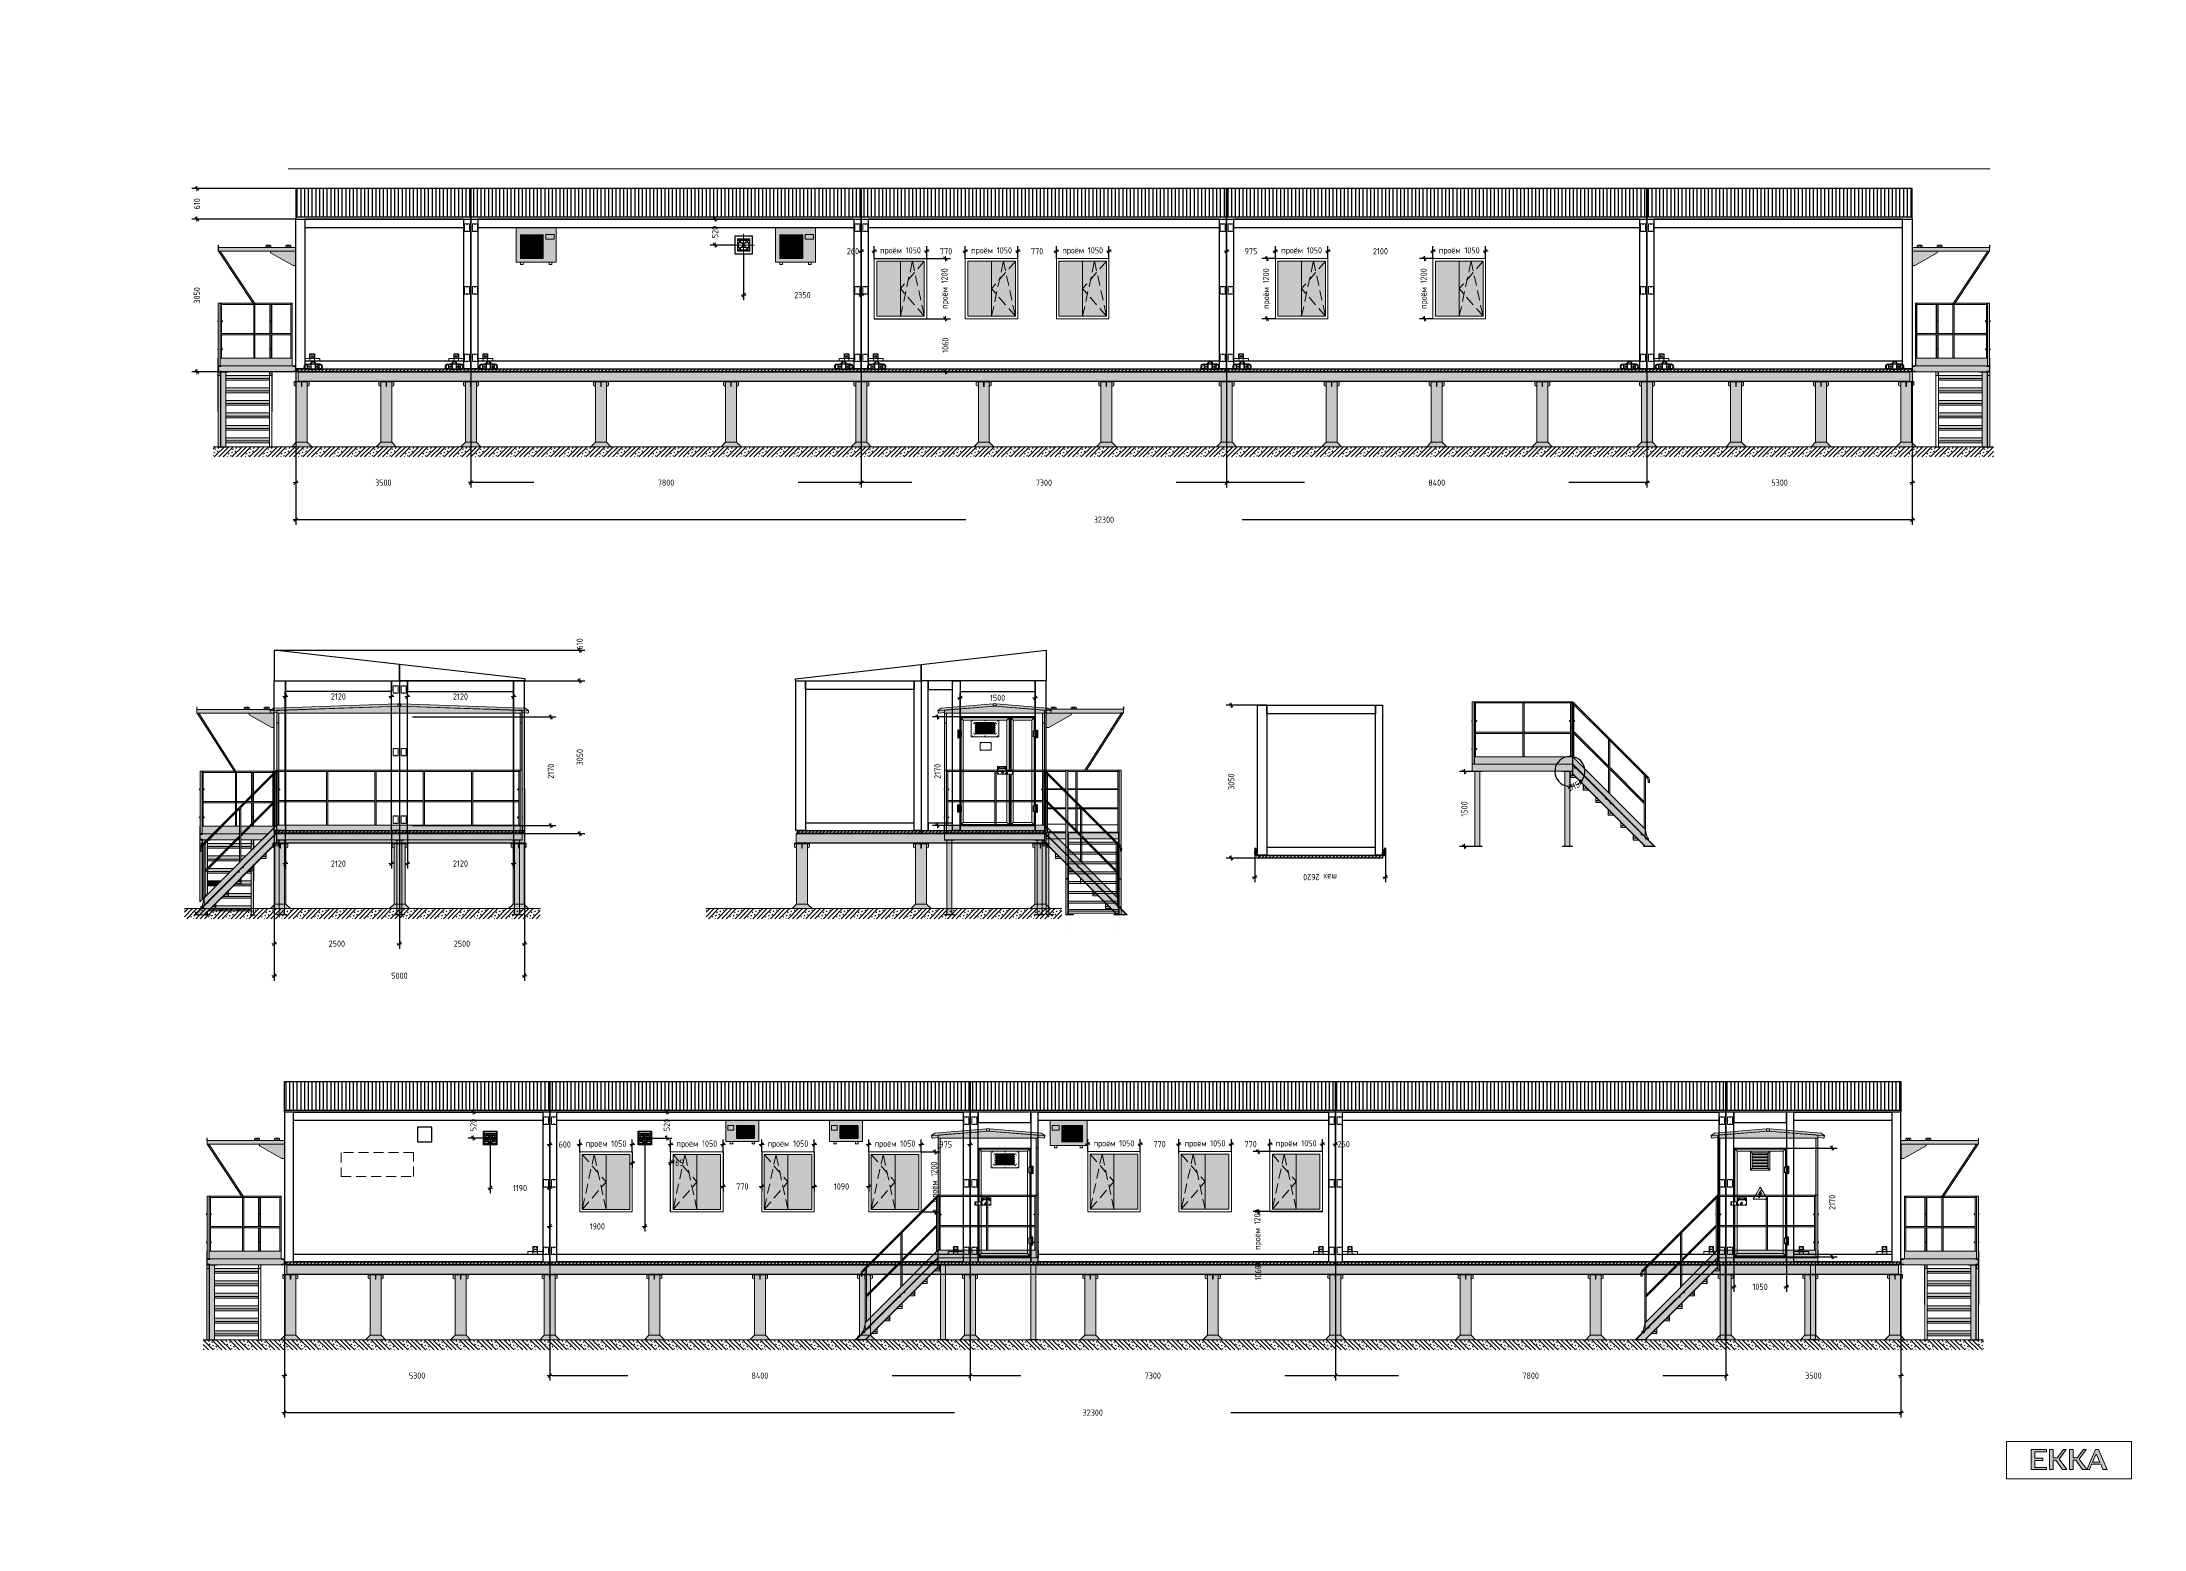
# Model space of a CAD drawing. Header units: millimetres. Extents: x 0 to 1680, y 0 to 594.
# Drawn here: x 840 to 1680, y 0 to 594 of the extents above; entities that cross this region are included whole.
import ezdxf

# ---------------------------------------------------------------- set-up
doc = ezdxf.new("R2010")
doc.units = ezdxf.units.MM
for name, pattern in [('K5LT32791', [0]), ('K5LT32794', [0]), ('K5LT32797', [0]), ('K5LT32798', [0]), ('K5LT32801', [0]), ('K5LT32802', [0]), ('K5LT32803', [0]), ('K5LT32804', [0]), ('K5LT_AUXILIARY', [0]), ('K5LT_AXLED', [13.35, 8.85, -1.5, 1.5, -1.5]), ('K5LT_BASIC', [0]), ('K5LT_DASHED', [6, 4, -2]), ('K5LT_THIN', [0])]:
    doc.linetypes.add(name, pattern=pattern)
doc.layers.add('Системный слой', color=7, linetype='Continuous')
doc.layers.add('Слой 1', color=7, linetype='Continuous')
doc.styles.add('KDIMTEXTSTYLE', font='GOST_AU.SHX', dxfattribs={"width": 0.96, "oblique": 15, "height": 5})
doc.styles.add('KTEXTSTYLE', font='GOST_AU.SHX', dxfattribs={"width": 0.96, "height": 5})
doc.dimstyles.new('KDIMSTYLE (0.02)', dxfattribs={"dimtxt": 5, "dimasz": 1, "dimexe": 2, "dimexo": 0, "dimgap": 1, "dimtad": 1, "dimlfac": 50, "dimtxsty": 'KDIMTEXTSTYLE', "dimsah": 1, "dimcen": 0, "dimdle": 1, "dimadec": 0, "dimazin": 0, "dimtfac": 0.667, "dimtmove": 0, "dimatfit": 3, "dimfxl": 0, "dimtvp": 1, "dimtolj": 1, "dimtzin": 0, "dimarcsym": 0})
pattern_1 = [(45, (0, 0), (-0.7071068, 0.7071068), [])]
pattern_2 = [(90, (0, 0), (-1.5, 9e-17), [])]

msp = doc.modelspace()

# ---------------------------------------------------------------- blocks, each defined once
blk = doc.blocks.new('U5')
at = {"layer": 'Слой 1', "color": 232, "linetype": 'K5LT_AUXILIARY', "lineweight": 13, "true_color": 0xc52b79}
for p, q in [((1625, 35), (1675, 35)), ((1625, 20), (1625, 35)), ((1675, 35), (1675, 20)), ((1675, 20), (1625, 20))]:
    blk.add_line(p, q, dxfattribs=at)
blk = doc.blocks.new('U6')
at = {"layer": 'Слой 1', "color": 250, "linetype": 'K5LT32791', "lineweight": 18, "true_color": 0x333333}
for points, knots in [([(1641.05, 24.61), (1641.05, 24.61), (1636.44, 24.61), (1636.44, 24.61), (1636.44, 27.39), (1636.44, 27.39), (1639.58, 27.39), (1639.58, 27.39), (1639.58, 28.27), (1639.58, 28.27), (1636.44, 28.27), (1636.44, 28.27), (1636.44, 30.85), (1636.44, 30.85), (1641.05, 30.85), (1641.05, 30.85), (1641.05, 31.73), (1641.05, 31.73), (1634.92, 31.73), (1634.92, 31.73), (1634.92, 23.73), (1634.92, 23.73), (1641.05, 23.73), (1641.05, 23.73), (1641.05, 24.61), (1641.05, 24.61)], [0, 0, 0, 0, 0.076923, 0.076923, 0.153846, 0.153846, 0.230769, 0.230769, 0.307692, 0.307692, 0.384615, 0.384615, 0.461538, 0.461538, 0.538462, 0.538462, 0.615385, 0.615385, 0.692308, 0.692308, 0.769231, 0.769231, 0.846154, 0.846154, 1, 1, 1, 1]), ([(1643.74, 27.5), (1643.74, 27.5), (1644.74, 27.5), (1644.74, 27.5), (1647.46, 23.73), (1647.46, 23.73), (1649.19, 23.73), (1649.19, 23.73), (1646.17, 27.94), (1646.17, 27.94), (1648.87, 31.73), (1648.87, 31.73), (1647.79, 31.73), (1647.79, 31.73), (1645.38, 28.38), (1645.38, 28.38), (1643.74, 28.38), (1643.74, 28.38), (1643.74, 31.73), (1643.74, 31.73), (1642.22, 31.73), (1642.22, 31.73), (1642.22, 23.73), (1642.22, 23.73), (1643.74, 23.73), (1643.74, 23.73), (1643.74, 27.5), (1643.74, 27.5)], [0, 0, 0, 0, 0.071429, 0.071429, 0.142857, 0.142857, 0.214286, 0.214286, 0.285714, 0.285714, 0.357143, 0.357143, 0.428571, 0.428571, 0.5, 0.5, 0.571429, 0.571429, 0.642857, 0.642857, 0.714286, 0.714286, 0.785714, 0.785714, 0.857143, 0.857143, 1, 1, 1, 1]), ([(1657.03, 23.94), (1657.03, 23.94), (1656.86, 24.18), (1656.86, 24.18), (1654.15, 27.93), (1654.15, 27.93), (1654.17, 27.93), (1654.17, 27.93), (1654.17, 27.94), (1654.17, 27.94), (1656.86, 31.73), (1656.86, 31.73), (1655.78, 31.73), (1655.78, 31.73), (1653.37, 28.38), (1653.37, 28.38), (1651.73, 28.38), (1651.73, 28.38), (1651.73, 31.73), (1651.73, 31.73), (1650.21, 31.73), (1650.21, 31.73), (1650.21, 23.73), (1650.21, 23.73), (1651.73, 23.73), (1651.73, 23.73), (1651.73, 27.5), (1651.73, 27.5), (1652.73, 27.5), (1652.73, 27.5), (1655.45, 23.73), (1655.45, 23.73), (1657.18, 23.73), (1657.18, 23.73), (1657.03, 23.94), (1657.03, 23.94), (1657.03, 23.94), (1657.03, 23.94)], [0, 0, 0, 0, 0.052632, 0.052632, 0.105263, 0.105263, 0.157895, 0.157895, 0.210526, 0.210526, 0.263158, 0.263158, 0.315789, 0.315789, 0.368421, 0.368421, 0.421053, 0.421053, 0.473684, 0.473684, 0.526316, 0.526316, 0.578947, 0.578947, 0.631579, 0.631579, 0.684211, 0.684211, 0.736842, 0.736842, 0.789474, 0.789474, 0.842105, 0.842105, 0.894737, 0.894737, 1, 1, 1, 1]), ([(1661.81, 31.73), (1661.81, 31.73), (1660.63, 31.73), (1660.63, 31.73), (1658.5, 26.77), (1658.5, 26.77), (1657.28, 23.94), (1657.28, 23.94), (1657.28, 23.94), (1657.28, 23.94), (1657.19, 23.73), (1657.19, 23.73), (1658.19, 23.73), (1658.19, 23.73), (1659.08, 25.82), (1659.08, 25.82), (1662.72, 25.82), (1662.72, 25.82), (1663.61, 23.73), (1663.61, 23.73), (1665.24, 23.73), (1665.24, 23.73), (1661.81, 31.73), (1661.81, 31.73)], [0, 0, 0, 0, 0.083333, 0.083333, 0.166667, 0.166667, 0.25, 0.25, 0.333333, 0.333333, 0.416667, 0.416667, 0.5, 0.5, 0.583333, 0.583333, 0.666667, 0.666667, 0.75, 0.75, 0.833333, 0.833333, 1, 1, 1, 1]), ([(1659.47, 26.7), (1659.47, 26.7), (1660.9, 30.06), (1660.9, 30.06), (1662.33, 26.7), (1662.33, 26.7), (1659.47, 26.7), (1659.47, 26.7)], [0, 0, 0, 0, 0.25, 0.25, 0.5, 0.5, 1, 1, 1, 1])]:
    blk.add_open_spline(points, degree=3, knots=knots, dxfattribs=at)
blk = doc.blocks.new('U7')
at = {"layer": 'Слой 1', "color": 250, "linetype": 'K5LT32791', "lineweight": 18, "true_color": 0x333333}
for points, knots in [([(1641.05, 24.61), (1641.05, 24.61), (1636.44, 24.61), (1636.44, 24.61), (1636.44, 27.39), (1636.44, 27.39), (1639.58, 27.39), (1639.58, 27.39), (1639.58, 28.27), (1639.58, 28.27), (1636.44, 28.27), (1636.44, 28.27), (1636.44, 30.85), (1636.44, 30.85), (1641.05, 30.85), (1641.05, 30.85), (1641.05, 31.73), (1641.05, 31.73), (1634.92, 31.73), (1634.92, 31.73), (1634.92, 23.73), (1634.92, 23.73), (1641.05, 23.73), (1641.05, 23.73), (1641.05, 24.61), (1641.05, 24.61)], [0, 0, 0, 0, 0.076923, 0.076923, 0.153846, 0.153846, 0.230769, 0.230769, 0.307692, 0.307692, 0.384615, 0.384615, 0.461538, 0.461538, 0.538462, 0.538462, 0.615385, 0.615385, 0.692308, 0.692308, 0.769231, 0.769231, 0.846154, 0.846154, 1, 1, 1, 1]), ([(1643.74, 27.5), (1643.74, 27.5), (1644.74, 27.5), (1644.74, 27.5), (1647.46, 23.73), (1647.46, 23.73), (1649.19, 23.73), (1649.19, 23.73), (1646.17, 27.94), (1646.17, 27.94), (1648.87, 31.73), (1648.87, 31.73), (1647.79, 31.73), (1647.79, 31.73), (1645.38, 28.38), (1645.38, 28.38), (1643.74, 28.38), (1643.74, 28.38), (1643.74, 31.73), (1643.74, 31.73), (1642.22, 31.73), (1642.22, 31.73), (1642.22, 23.73), (1642.22, 23.73), (1643.74, 23.73), (1643.74, 23.73), (1643.74, 27.5), (1643.74, 27.5)], [0, 0, 0, 0, 0.071429, 0.071429, 0.142857, 0.142857, 0.214286, 0.214286, 0.285714, 0.285714, 0.357143, 0.357143, 0.428571, 0.428571, 0.5, 0.5, 0.571429, 0.571429, 0.642857, 0.642857, 0.714286, 0.714286, 0.785714, 0.785714, 0.857143, 0.857143, 1, 1, 1, 1]), ([(1657.03, 23.94), (1657.03, 23.94), (1656.86, 24.18), (1656.86, 24.18), (1654.15, 27.93), (1654.15, 27.93), (1654.17, 27.93), (1654.17, 27.93), (1654.17, 27.94), (1654.17, 27.94), (1656.86, 31.73), (1656.86, 31.73), (1655.78, 31.73), (1655.78, 31.73), (1653.37, 28.38), (1653.37, 28.38), (1651.73, 28.38), (1651.73, 28.38), (1651.73, 31.73), (1651.73, 31.73), (1650.21, 31.73), (1650.21, 31.73), (1650.21, 23.73), (1650.21, 23.73), (1651.73, 23.73), (1651.73, 23.73), (1651.73, 27.5), (1651.73, 27.5), (1652.73, 27.5), (1652.73, 27.5), (1655.45, 23.73), (1655.45, 23.73), (1657.18, 23.73), (1657.18, 23.73), (1657.03, 23.94), (1657.03, 23.94), (1657.03, 23.94), (1657.03, 23.94)], [0, 0, 0, 0, 0.052632, 0.052632, 0.105263, 0.105263, 0.157895, 0.157895, 0.210526, 0.210526, 0.263158, 0.263158, 0.315789, 0.315789, 0.368421, 0.368421, 0.421053, 0.421053, 0.473684, 0.473684, 0.526316, 0.526316, 0.578947, 0.578947, 0.631579, 0.631579, 0.684211, 0.684211, 0.736842, 0.736842, 0.789474, 0.789474, 0.842105, 0.842105, 0.894737, 0.894737, 1, 1, 1, 1]), ([(1661.81, 31.73), (1661.81, 31.73), (1660.63, 31.73), (1660.63, 31.73), (1658.5, 26.77), (1658.5, 26.77), (1657.28, 23.94), (1657.28, 23.94), (1657.28, 23.94), (1657.28, 23.94), (1657.19, 23.73), (1657.19, 23.73), (1658.19, 23.73), (1658.19, 23.73), (1659.08, 25.82), (1659.08, 25.82), (1662.72, 25.82), (1662.72, 25.82), (1663.61, 23.73), (1663.61, 23.73), (1665.24, 23.73), (1665.24, 23.73), (1661.81, 31.73), (1661.81, 31.73)], [0, 0, 0, 0, 0.083333, 0.083333, 0.166667, 0.166667, 0.25, 0.25, 0.333333, 0.333333, 0.416667, 0.416667, 0.5, 0.5, 0.583333, 0.583333, 0.666667, 0.666667, 0.75, 0.75, 0.833333, 0.833333, 1, 1, 1, 1]), ([(1659.47, 26.7), (1659.47, 26.7), (1660.9, 30.06), (1660.9, 30.06), (1662.33, 26.7), (1662.33, 26.7), (1659.47, 26.7), (1659.47, 26.7)], [0, 0, 0, 0, 0.25, 0.25, 0.5, 0.5, 1, 1, 1, 1])]:
    blk.add_open_spline(points, degree=3, knots=knots, dxfattribs=at)
blk = doc.blocks.new('U4')
at = {"layer": 'Слой 1', "true_color": 0x009300}
h = blk.add_hatch(color=94, dxfattribs=at)
h.paths.add_polyline_path([(1641.05, 24.61), (1641.05, 24.61), (1641.04, 24.61), (1640.98, 24.61), (1640.76, 24.61), (1639.98, 24.61), (1639.32, 24.61), (1638.96, 24.61), (1638.79, 24.61), (1638.7, 24.61), (1638.6, 24.61), (1638.46, 24.61), (1638.25, 24.61), (1637.94, 24.61), (1637.51, 24.61), (1636.96, 24.61), (1636.48, 24.61), (1636.44, 24.61), (1636.44, 24.62), (1636.44, 24.65), (1636.44, 24.78), (1636.44, 25.25), (1636.44, 25.65), (1636.44, 25.87), (1636.44, 25.98), (1636.44, 26.03), (1636.44, 26.09), (1636.44, 26.17), (1636.44, 26.3), (1636.44, 26.48), (1636.44, 26.75), (1636.44, 27.08), (1636.44, 27.37), (1636.44, 27.39), (1636.45, 27.39), (1636.49, 27.39), (1636.63, 27.39), (1637.16, 27.39), (1637.62, 27.39), (1637.86, 27.39), (1637.98, 27.39), (1638.04, 27.39), (1638.11, 27.39), (1638.2, 27.39), (1638.34, 27.39), (1638.55, 27.39), (1638.85, 27.39), (1639.22, 27.39), (1639.55, 27.39), (1639.58, 27.39), (1639.58, 27.4), (1639.58, 27.41), (1639.58, 27.45), (1639.58, 27.6), (1639.58, 27.72), (1639.58, 27.79), (1639.58, 27.83), (1639.58, 27.84), (1639.58, 27.86), (1639.58, 27.89), (1639.58, 27.93), (1639.58, 27.99), (1639.58, 28.07), (1639.58, 28.18), (1639.58, 28.27), (1639.58, 28.27), (1639.57, 28.27), (1639.53, 28.27), (1639.38, 28.27), (1638.86, 28.27), (1638.4, 28.27), (1638.16, 28.27), (1638.04, 28.27), (1637.98, 28.27), (1637.91, 28.27), (1637.82, 28.27), (1637.67, 28.27), (1637.47, 28.27), (1637.17, 28.27), (1636.8, 28.27), (1636.47, 28.27), (1636.44, 28.28), (1636.44, 28.28), (1636.44, 28.31), (1636.44, 28.43), (1636.44, 28.87), (1636.44, 29.24), (1636.44, 29.44), (1636.44, 29.54), (1636.44, 29.59), (1636.44, 29.64), (1636.44, 29.72), (1636.44, 29.84), (1636.44, 30.01), (1636.44, 30.25), (1636.44, 30.56), (1636.44, 30.83), (1636.44, 30.85), (1636.45, 30.85), (1636.51, 30.85), (1636.72, 30.85), (1637.5, 30.85), (1638.17, 30.85), (1638.52, 30.85), (1638.7, 30.85), (1638.79, 30.85), (1638.89, 30.85), (1639.03, 30.85), (1639.24, 30.85), (1639.54, 30.85), (1639.97, 30.85), (1640.52, 30.85), (1641.01, 30.85), (1641.05, 30.85), (1641.05, 30.85), (1641.05, 30.86), (1641.05, 30.9), (1641.05, 31.05), (1641.05, 31.18), (1641.05, 31.25), (1641.05, 31.28), (1641.05, 31.3), (1641.05, 31.32), (1641.05, 31.34), (1641.05, 31.38), (1641.05, 31.44), (1641.05, 31.53), (1641.05, 31.63), (1641.05, 31.72), (1641.05, 31.73), (1641.03, 31.73), (1640.96, 31.73), (1640.67, 31.73), (1639.64, 31.73), (1638.75, 31.73), (1638.28, 31.73), (1638.04, 31.73), (1637.92, 31.73), (1637.8, 31.73), (1637.61, 31.73), (1637.33, 31.73), (1636.93, 31.73), (1636.35, 31.73), (1635.62, 31.73), (1634.98, 31.73), (1634.92, 31.73), (1634.92, 31.71), (1634.92, 31.62), (1634.92, 31.24), (1634.92, 29.89), (1634.92, 28.74), (1634.92, 28.12), (1634.92, 27.8), (1634.92, 27.64), (1634.92, 27.48), (1634.92, 27.24), (1634.92, 26.88), (1634.92, 26.35), (1634.92, 25.6), (1634.92, 24.65), (1634.92, 23.8), (1634.92, 23.73), (1634.94, 23.73), (1635.01, 23.73), (1635.3, 23.73), (1636.33, 23.73), (1637.21, 23.73), (1637.69, 23.73), (1637.93, 23.73), (1638.05, 23.73), (1638.17, 23.73), (1638.36, 23.73), (1638.64, 23.73), (1639.04, 23.73), (1639.62, 23.73), (1640.35, 23.73), (1640.99, 23.73), (1641.05, 23.73), (1641.05, 23.73), (1641.05, 23.74), (1641.05, 23.76), (1641.05, 23.85), (1641.05, 24.01), (1641.05, 24.1), (1641.05, 24.15), (1641.05, 24.17), (1641.05, 24.19), (1641.05, 24.21), (1641.05, 24.24), (1641.05, 24.29), (1641.05, 24.37), (1641.05, 24.46), (1641.05, 24.57)])
h.paths.add_polyline_path([(1643.74, 27.5), (1643.74, 27.5), (1643.74, 27.5), (1643.75, 27.5), (1643.8, 27.5), (1643.97, 27.5), (1644.11, 27.5), (1644.19, 27.5), (1644.23, 27.5), (1644.25, 27.5), (1644.27, 27.5), (1644.3, 27.5), (1644.35, 27.5), (1644.42, 27.5), (1644.51, 27.5), (1644.63, 27.5), (1644.73, 27.5), (1644.74, 27.5), (1644.75, 27.49), (1644.78, 27.44), (1644.91, 27.27), (1645.37, 26.63), (1645.76, 26.09), (1645.97, 25.8), (1646.08, 25.65), (1646.13, 25.57), (1646.19, 25.5), (1646.27, 25.38), (1646.39, 25.21), (1646.57, 24.96), (1646.83, 24.61), (1647.15, 24.16), (1647.44, 23.76), (1647.46, 23.73), (1647.47, 23.73), (1647.49, 23.73), (1647.57, 23.73), (1647.86, 23.73), (1648.11, 23.73), (1648.24, 23.73), (1648.31, 23.73), (1648.34, 23.73), (1648.38, 23.73), (1648.43, 23.73), (1648.51, 23.73), (1648.63, 23.73), (1648.79, 23.73), (1648.99, 23.73), (1649.17, 23.73), (1649.19, 23.73), (1649.18, 23.74), (1649.14, 23.79), (1649, 23.99), (1648.49, 24.7), (1648.06, 25.3), (1647.83, 25.63), (1647.71, 25.8), (1647.65, 25.88), (1647.59, 25.96), (1647.49, 26.09), (1647.36, 26.28), (1647.16, 26.56), (1646.88, 26.96), (1646.52, 27.46), (1646.2, 27.9), (1646.17, 27.94), (1646.18, 27.95), (1646.21, 27.99), (1646.34, 28.17), (1646.79, 28.81), (1647.18, 29.36), (1647.39, 29.65), (1647.5, 29.8), (1647.55, 29.87), (1647.61, 29.95), (1647.69, 30.07), (1647.81, 30.24), (1647.99, 30.49), (1648.24, 30.84), (1648.56, 31.3), (1648.85, 31.69), (1648.87, 31.73), (1648.87, 31.73), (1648.86, 31.73), (1648.8, 31.73), (1648.62, 31.73), (1648.46, 31.73), (1648.38, 31.73), (1648.34, 31.73), (1648.32, 31.73), (1648.29, 31.73), (1648.26, 31.73), (1648.21, 31.73), (1648.14, 31.73), (1648.04, 31.73), (1647.91, 31.73), (1647.79, 31.73), (1647.78, 31.73), (1647.78, 31.72), (1647.75, 31.68), (1647.64, 31.52), (1647.23, 30.96), (1646.88, 30.47), (1646.7, 30.22), (1646.6, 30.08), (1646.56, 30.02), (1646.51, 29.95), (1646.43, 29.85), (1646.32, 29.7), (1646.16, 29.47), (1645.94, 29.16), (1645.65, 28.76), (1645.4, 28.41), (1645.38, 28.38), (1645.37, 28.38), (1645.35, 28.38), (1645.28, 28.38), (1645, 28.38), (1644.76, 28.38), (1644.64, 28.38), (1644.57, 28.38), (1644.54, 28.38), (1644.51, 28.38), (1644.46, 28.38), (1644.38, 28.38), (1644.27, 28.38), (1644.12, 28.38), (1643.92, 28.38), (1643.75, 28.38), (1643.74, 28.38), (1643.74, 28.39), (1643.74, 28.43), (1643.74, 28.58), (1643.74, 29.15), (1643.74, 29.63), (1643.74, 29.89), (1643.74, 30.02), (1643.74, 30.09), (1643.74, 30.16), (1643.74, 30.26), (1643.74, 30.41), (1643.74, 30.64), (1643.74, 30.95), (1643.74, 31.35), (1643.74, 31.7), (1643.74, 31.73), (1643.74, 31.73), (1643.72, 31.73), (1643.65, 31.73), (1643.39, 31.73), (1643.17, 31.73), (1643.05, 31.73), (1642.99, 31.73), (1642.96, 31.73), (1642.93, 31.73), (1642.89, 31.73), (1642.82, 31.73), (1642.72, 31.73), (1642.57, 31.73), (1642.39, 31.73), (1642.23, 31.73), (1642.22, 31.73), (1642.22, 31.71), (1642.22, 31.62), (1642.22, 31.24), (1642.22, 29.89), (1642.22, 28.73), (1642.22, 28.12), (1642.22, 27.8), (1642.22, 27.64), (1642.22, 27.48), (1642.22, 27.24), (1642.22, 26.88), (1642.22, 26.35), (1642.22, 25.6), (1642.22, 24.65), (1642.22, 23.8), (1642.22, 23.73), (1642.22, 23.73), (1642.24, 23.73), (1642.31, 23.73), (1642.57, 23.73), (1642.79, 23.73), (1642.91, 23.73), (1642.97, 23.73), (1643, 23.73), (1643.03, 23.73), (1643.07, 23.73), (1643.14, 23.73), (1643.25, 23.73), (1643.39, 23.73), (1643.57, 23.73), (1643.73, 23.73), (1643.74, 23.73), (1643.74, 23.74), (1643.74, 23.76), (1643.74, 23.87), (1643.74, 24.26), (1643.74, 24.94), (1643.74, 25.33), (1643.74, 25.53), (1643.74, 25.63), (1643.74, 25.69), (1643.74, 25.79), (1643.74, 25.93), (1643.74, 26.14), (1643.74, 26.44), (1643.74, 26.85), (1643.74, 27.31)])
h.paths.add_polyline_path([(1657.03, 23.94), (1657.03, 23.94), (1657.03, 23.94), (1657.03, 23.94), (1657.01, 23.96), (1656.98, 24.01), (1656.96, 24.04), (1656.95, 24.05), (1656.94, 24.06), (1656.94, 24.06), (1656.94, 24.07), (1656.93, 24.08), (1656.92, 24.09), (1656.91, 24.11), (1656.89, 24.13), (1656.87, 24.16), (1656.86, 24.18), (1656.85, 24.19), (1656.83, 24.21), (1656.75, 24.33), (1656.43, 24.77), (1655.96, 25.42), (1655.7, 25.79), (1655.56, 25.98), (1655.49, 26.07), (1655.44, 26.14), (1655.37, 26.24), (1655.27, 26.39), (1655.11, 26.6), (1654.89, 26.91), (1654.58, 27.33), (1654.26, 27.78), (1654.15, 27.93), (1654.15, 27.93), (1654.15, 27.93), (1654.15, 27.93), (1654.16, 27.93), (1654.16, 27.93), (1654.16, 27.93), (1654.16, 27.93), (1654.16, 27.93), (1654.16, 27.93), (1654.16, 27.93), (1654.16, 27.93), (1654.16, 27.93), (1654.17, 27.93), (1654.17, 27.93), (1654.17, 27.93), (1654.17, 27.93), (1654.17, 27.93), (1654.17, 27.93), (1654.17, 27.93), (1654.17, 27.94), (1654.17, 27.94), (1654.17, 27.94), (1654.17, 27.94), (1654.17, 27.94), (1654.17, 27.94), (1654.17, 27.94), (1654.17, 27.94), (1654.17, 27.94), (1654.17, 27.94), (1654.17, 27.94), (1654.17, 27.95), (1654.2, 27.99), (1654.34, 28.18), (1654.81, 28.84), (1655.19, 29.38), (1655.39, 29.66), (1655.49, 29.8), (1655.54, 29.88), (1655.6, 29.96), (1655.68, 30.07), (1655.81, 30.25), (1655.99, 30.5), (1656.25, 30.86), (1656.57, 31.31), (1656.85, 31.7), (1656.86, 31.73), (1656.86, 31.73), (1656.85, 31.73), (1656.8, 31.73), (1656.61, 31.73), (1656.46, 31.73), (1656.37, 31.73), (1656.33, 31.73), (1656.31, 31.73), (1656.29, 31.73), (1656.25, 31.73), (1656.2, 31.73), (1656.13, 31.73), (1656.03, 31.73), (1655.9, 31.73), (1655.79, 31.73), (1655.78, 31.73), (1655.77, 31.72), (1655.74, 31.68), (1655.63, 31.52), (1655.22, 30.96), (1654.88, 30.47), (1654.69, 30.22), (1654.6, 30.08), (1654.55, 30.02), (1654.5, 29.95), (1654.43, 29.85), (1654.32, 29.7), (1654.16, 29.47), (1653.93, 29.16), (1653.64, 28.76), (1653.39, 28.41), (1653.37, 28.38), (1653.37, 28.38), (1653.35, 28.38), (1653.27, 28.38), (1652.99, 28.38), (1652.76, 28.38), (1652.63, 28.38), (1652.57, 28.38), (1652.53, 28.38), (1652.5, 28.38), (1652.45, 28.38), (1652.38, 28.38), (1652.27, 28.38), (1652.11, 28.38), (1651.92, 28.38), (1651.75, 28.38), (1651.73, 28.38), (1651.73, 28.39), (1651.73, 28.43), (1651.73, 28.58), (1651.73, 29.15), (1651.73, 29.63), (1651.73, 29.89), (1651.73, 30.02), (1651.73, 30.09), (1651.73, 30.16), (1651.73, 30.26), (1651.73, 30.41), (1651.73, 30.64), (1651.73, 30.95), (1651.73, 31.35), (1651.73, 31.7), (1651.73, 31.73), (1651.73, 31.73), (1651.71, 31.73), (1651.64, 31.73), (1651.38, 31.73), (1651.16, 31.73), (1651.05, 31.73), (1650.99, 31.73), (1650.96, 31.73), (1650.93, 31.73), (1650.88, 31.73), (1650.81, 31.73), (1650.71, 31.73), (1650.57, 31.73), (1650.38, 31.73), (1650.23, 31.73), (1650.21, 31.73), (1650.21, 31.71), (1650.21, 31.62), (1650.21, 31.24), (1650.21, 29.89), (1650.21, 28.73), (1650.21, 28.12), (1650.21, 27.8), (1650.21, 27.64), (1650.21, 27.48), (1650.21, 27.24), (1650.21, 26.88), (1650.21, 26.35), (1650.21, 25.6), (1650.21, 24.65), (1650.21, 23.8), (1650.21, 23.73), (1650.22, 23.73), (1650.23, 23.73), (1650.31, 23.73), (1650.56, 23.73), (1650.78, 23.73), (1650.9, 23.73), (1650.96, 23.73), (1650.99, 23.73), (1651.02, 23.73), (1651.07, 23.73), (1651.14, 23.73), (1651.24, 23.73), (1651.38, 23.73), (1651.56, 23.73), (1651.72, 23.73), (1651.73, 23.73), (1651.73, 23.74), (1651.73, 23.78), (1651.73, 23.96), (1651.73, 24.59), (1651.73, 25.14), (1651.73, 25.43), (1651.73, 25.58), (1651.73, 25.65), (1651.73, 25.73), (1651.73, 25.85), (1651.73, 26.02), (1651.73, 26.27), (1651.73, 26.62), (1651.73, 27.07), (1651.73, 27.46), (1651.73, 27.5), (1651.74, 27.5), (1651.75, 27.5), (1651.79, 27.5), (1651.96, 27.5), (1652.11, 27.5), (1652.18, 27.5), (1652.22, 27.5), (1652.24, 27.5), (1652.26, 27.5), (1652.3, 27.5), (1652.34, 27.5), (1652.41, 27.5), (1652.5, 27.5), (1652.62, 27.5), (1652.73, 27.5), (1652.73, 27.5), (1652.74, 27.49), (1652.77, 27.44), (1652.9, 27.27), (1653.36, 26.63), (1653.75, 26.09), (1653.96, 25.8), (1654.07, 25.65), (1654.12, 25.57), (1654.18, 25.5), (1654.26, 25.38), (1654.38, 25.21), (1654.56, 24.96), (1654.82, 24.61), (1655.14, 24.16), (1655.43, 23.76), (1655.46, 23.73), (1655.46, 23.73), (1655.48, 23.73), (1655.56, 23.73), (1655.85, 23.73), (1656.1, 23.73), (1656.24, 23.73), (1656.3, 23.73), (1656.34, 23.73), (1656.37, 23.73), (1656.43, 23.73), (1656.5, 23.73), (1656.62, 23.73), (1656.78, 23.73), (1656.99, 23.73), (1657.17, 23.73), (1657.18, 23.73), (1657.18, 23.73), (1657.18, 23.73), (1657.17, 23.74), (1657.15, 23.78), (1657.13, 23.81), (1657.11, 23.82), (1657.11, 23.83), (1657.1, 23.84), (1657.1, 23.84), (1657.1, 23.85), (1657.09, 23.86), (1657.08, 23.87), (1657.06, 23.89), (1657.05, 23.92), (1657.03, 23.94), (1657.03, 23.94), (1657.03, 23.94), (1657.03, 23.94), (1657.03, 23.94), (1657.03, 23.94), (1657.03, 23.94), (1657.03, 23.94), (1657.03, 23.94)])
h.paths.add_polyline_path([(1661.81, 31.73), (1661.81, 31.73), (1661.81, 31.73), (1661.79, 31.73), (1661.74, 31.73), (1661.54, 31.73), (1661.37, 31.73), (1661.28, 31.73), (1661.23, 31.73), (1661.21, 31.73), (1661.18, 31.73), (1661.14, 31.73), (1661.09, 31.73), (1661.01, 31.73), (1660.9, 31.73), (1660.76, 31.73), (1660.64, 31.73), (1660.63, 31.73), (1660.62, 31.72), (1660.6, 31.66), (1660.5, 31.43), (1660.14, 30.59), (1659.83, 29.87), (1659.67, 29.49), (1659.58, 29.3), (1659.54, 29.2), (1659.5, 29.1), (1659.43, 28.95), (1659.34, 28.72), (1659.2, 28.39), (1659, 27.93), (1658.74, 27.34), (1658.52, 26.82), (1658.5, 26.77), (1658.5, 26.77), (1658.48, 26.73), (1658.43, 26.6), (1658.22, 26.12), (1658.04, 25.71), (1657.95, 25.49), (1657.9, 25.38), (1657.88, 25.33), (1657.85, 25.27), (1657.82, 25.18), (1657.76, 25.05), (1657.68, 24.86), (1657.57, 24.6), (1657.42, 24.26), (1657.3, 23.96), (1657.28, 23.94), (1657.28, 23.94), (1657.28, 23.94), (1657.28, 23.94), (1657.28, 23.94), (1657.28, 23.94), (1657.28, 23.94), (1657.28, 23.94), (1657.28, 23.94), (1657.28, 23.94), (1657.28, 23.94), (1657.28, 23.94), (1657.28, 23.94), (1657.28, 23.94), (1657.28, 23.93), (1657.26, 23.89), (1657.25, 23.86), (1657.24, 23.84), (1657.24, 23.84), (1657.24, 23.83), (1657.23, 23.83), (1657.23, 23.82), (1657.23, 23.81), (1657.22, 23.8), (1657.21, 23.77), (1657.2, 23.75), (1657.19, 23.73), (1657.19, 23.73), (1657.2, 23.73), (1657.21, 23.73), (1657.25, 23.73), (1657.42, 23.73), (1657.57, 23.73), (1657.64, 23.73), (1657.68, 23.73), (1657.7, 23.73), (1657.72, 23.73), (1657.75, 23.73), (1657.8, 23.73), (1657.87, 23.73), (1657.96, 23.73), (1658.08, 23.73), (1658.18, 23.73), (1658.19, 23.73), (1658.19, 23.73), (1658.2, 23.76), (1658.24, 23.86), (1658.39, 24.21), (1658.52, 24.51), (1658.59, 24.67), (1658.63, 24.76), (1658.64, 24.8), (1658.66, 24.84), (1658.69, 24.91), (1658.73, 25), (1658.79, 25.14), (1658.87, 25.34), (1658.98, 25.59), (1659.07, 25.81), (1659.08, 25.82), (1659.09, 25.82), (1659.13, 25.82), (1659.3, 25.82), (1659.91, 25.82), (1660.44, 25.82), (1660.72, 25.82), (1660.86, 25.82), (1660.94, 25.82), (1661.01, 25.82), (1661.12, 25.82), (1661.29, 25.82), (1661.53, 25.82), (1661.87, 25.82), (1662.3, 25.82), (1662.68, 25.82), (1662.72, 25.82), (1662.72, 25.82), (1662.73, 25.79), (1662.77, 25.69), (1662.92, 25.34), (1663.05, 25.04), (1663.12, 24.88), (1663.15, 24.79), (1663.17, 24.75), (1663.19, 24.71), (1663.22, 24.65), (1663.26, 24.55), (1663.32, 24.41), (1663.4, 24.22), (1663.51, 23.97), (1663.6, 23.75), (1663.61, 23.73), (1663.61, 23.73), (1663.63, 23.73), (1663.71, 23.73), (1663.98, 23.73), (1664.22, 23.73), (1664.34, 23.73), (1664.41, 23.73), (1664.44, 23.73), (1664.47, 23.73), (1664.52, 23.73), (1664.6, 23.73), (1664.71, 23.73), (1664.86, 23.73), (1665.06, 23.73), (1665.23, 23.73), (1665.24, 23.73), (1665.23, 23.74), (1665.21, 23.8), (1665.11, 24.02), (1664.76, 24.85), (1664.14, 26.29), (1663.79, 27.12), (1663.6, 27.54), (1663.51, 27.76), (1663.45, 27.89), (1663.37, 28.09), (1663.24, 28.39), (1663.05, 28.84), (1662.78, 29.48), (1662.4, 30.34), (1661.99, 31.32)])
h.paths.add_polyline_path([(1659.47, 26.7), (1659.47, 26.7), (1659.48, 26.7), (1659.51, 26.7), (1659.64, 26.7), (1660.12, 26.7), (1660.54, 26.7), (1660.76, 26.7), (1660.87, 26.7), (1660.93, 26.7), (1660.99, 26.7), (1661.07, 26.7), (1661.2, 26.7), (1661.39, 26.7), (1661.66, 26.7), (1662, 26.7), (1662.3, 26.7), (1662.33, 26.71), (1662.32, 26.72), (1662.29, 26.8), (1662.15, 27.12), (1661.88, 27.74), (1661.73, 28.11), (1661.65, 28.3), (1661.61, 28.39), (1661.59, 28.44), (1661.55, 28.53), (1661.5, 28.65), (1661.42, 28.83), (1661.31, 29.09), (1661.16, 29.44), (1660.99, 29.85), (1660.9, 30.06), (1660.89, 30.05), (1660.88, 30.01), (1660.81, 29.86), (1660.57, 29.29), (1660.36, 28.8), (1660.25, 28.54), (1660.2, 28.41), (1660.17, 28.35), (1660.14, 28.28), (1660.1, 28.18), (1660.03, 28.02), (1659.94, 27.8), (1659.8, 27.49), (1659.63, 27.09), (1659.48, 26.73)])
at = {"layer": 'Слой 1'}
for name in ['U5', 'U6', 'U7']:
    blk.add_blockref(name, (0, 0), dxfattribs=at)
blk = doc.blocks.new('U22')
at = {"layer": 'Системный слой', "color": 150, "linetype": 'K5LT_BASIC', "lineweight": 25, "true_color": 0x0080ff}
for p, q in [((941.37, 523.29), (944.97, 523.29)), ((941.37, 463.49), (941.37, 523.29)), ((944.97, 523.29), (944.97, 463.49)), ((944.97, 463.49), (941.37, 463.49))]:
    blk.add_line(p, q, dxfattribs=at)
blk = doc.blocks.new('U23')
at = {"layer": 'Системный слой', "color": 150, "linetype": 'K5LT_BASIC', "lineweight": 25, "true_color": 0x0080ff}
for p, q in [((1008.57, 523.29), (1011.37, 523.29)), ((1008.57, 463.49), (1008.57, 523.29)), ((1011.37, 523.29), (1011.37, 463.49)), ((1011.37, 463.49), (1008.57, 463.49))]:
    blk.add_line(p, q, dxfattribs=at)
blk = doc.blocks.new('U24')
at = {"layer": 'Системный слой', "color": 150, "linetype": 'K5LT_BASIC', "lineweight": 25, "true_color": 0x0080ff}
for p, q in [((1008.57, 466.49), (944.97, 466.49)), ((944.97, 466.49), (944.97, 463.49)), ((944.97, 463.49), (1008.57, 463.49)), ((1008.57, 463.49), (1008.57, 466.49))]:
    blk.add_line(p, q, dxfattribs=at)
blk = doc.blocks.new('U25')
at = {"layer": 'Системный слой', "color": 150, "linetype": 'K5LT_BASIC', "lineweight": 25, "true_color": 0x0080ff}
for p, q in [((1008.57, 523.29), (944.97, 523.29)), ((944.97, 523.29), (944.97, 519.89)), ((1008.57, 519.89), (1008.57, 523.29)), ((944.97, 519.89), (1008.57, 519.89))]:
    blk.add_line(p, q, dxfattribs=at)
blk = doc.blocks.new('U26')
at = {"layer": 'Системный слой', "color": 150, "linetype": 'K5LT_BASIC', "lineweight": 25, "true_color": 0x0080ff}
for p, q in [((1011.37, 523.29), (1014.17, 523.29)), ((1011.37, 463.49), (1011.37, 523.29)), ((1014.17, 523.29), (1014.17, 463.49)), ((1014.17, 463.49), (1011.37, 463.49))]:
    blk.add_line(p, q, dxfattribs=at)
blk = doc.blocks.new('U27')
at = {"layer": 'Системный слой', "color": 150, "linetype": 'K5LT_BASIC', "lineweight": 25, "true_color": 0x0080ff}
for p, q in [((1164.57, 523.29), (1167.37, 523.29)), ((1164.57, 463.49), (1164.57, 523.29)), ((1167.37, 523.29), (1167.37, 463.49)), ((1167.37, 463.49), (1164.57, 463.49))]:
    blk.add_line(p, q, dxfattribs=at)
blk = doc.blocks.new('U28')
at = {"layer": 'Системный слой', "color": 150, "linetype": 'K5LT_BASIC', "lineweight": 25, "true_color": 0x0080ff}
for p, q in [((1164.57, 466.49), (1014.17, 466.49)), ((1014.17, 466.49), (1014.17, 463.49)), ((1014.17, 463.49), (1164.57, 463.49)), ((1164.57, 463.49), (1164.57, 466.49))]:
    blk.add_line(p, q, dxfattribs=at)
blk = doc.blocks.new('U29')
at = {"layer": 'Системный слой', "color": 150, "linetype": 'K5LT_BASIC', "lineweight": 25, "true_color": 0x0080ff}
for p, q in [((1164.57, 523.29), (1014.17, 523.29)), ((1014.17, 523.29), (1014.17, 519.89)), ((1164.57, 519.89), (1164.57, 523.29)), ((1014.17, 519.89), (1164.57, 519.89))]:
    blk.add_line(p, q, dxfattribs=at)
blk = doc.blocks.new('U30')
at = {"layer": 'Системный слой', "color": 150, "linetype": 'K5LT_BASIC', "lineweight": 25, "true_color": 0x0080ff}
for p, q in [((1167.37, 523.29), (1170.17, 523.29)), ((1167.37, 463.49), (1167.37, 523.29)), ((1170.17, 523.29), (1170.17, 463.49)), ((1170.17, 463.49), (1167.37, 463.49))]:
    blk.add_line(p, q, dxfattribs=at)
blk = doc.blocks.new('U31')
at = {"layer": 'Системный слой', "color": 150, "linetype": 'K5LT_BASIC', "lineweight": 25, "true_color": 0x0080ff}
for p, q in [((1310.57, 523.29), (1313.37, 523.29)), ((1310.57, 463.49), (1310.57, 523.29)), ((1313.37, 523.29), (1313.37, 463.49)), ((1313.37, 463.49), (1310.57, 463.49))]:
    blk.add_line(p, q, dxfattribs=at)
blk = doc.blocks.new('U32')
at = {"layer": 'Системный слой', "color": 150, "linetype": 'K5LT_BASIC', "lineweight": 25, "true_color": 0x0080ff}
for p, q in [((1310.57, 466.49), (1170.17, 466.49)), ((1170.17, 466.49), (1170.17, 463.49)), ((1170.17, 463.49), (1310.57, 463.49)), ((1310.57, 463.49), (1310.57, 466.49))]:
    blk.add_line(p, q, dxfattribs=at)
blk = doc.blocks.new('U33')
at = {"layer": 'Системный слой', "color": 150, "linetype": 'K5LT_BASIC', "lineweight": 25, "true_color": 0x0080ff}
for p, q in [((1310.57, 523.29), (1170.17, 523.29)), ((1170.17, 523.29), (1170.17, 519.89)), ((1310.57, 519.89), (1310.57, 523.29)), ((1170.17, 519.89), (1310.57, 519.89))]:
    blk.add_line(p, q, dxfattribs=at)
blk = doc.blocks.new('U34')
at = {"layer": 'Системный слой', "color": 150, "linetype": 'K5LT_BASIC', "lineweight": 25, "true_color": 0x0080ff}
for p, q in [((1313.37, 523.29), (1316.17, 523.29)), ((1313.37, 463.49), (1313.37, 523.29)), ((1316.17, 523.29), (1316.17, 463.49)), ((1316.17, 463.49), (1313.37, 463.49))]:
    blk.add_line(p, q, dxfattribs=at)
blk = doc.blocks.new('U35')
at = {"layer": 'Системный слой', "color": 150, "linetype": 'K5LT_BASIC', "lineweight": 25, "true_color": 0x0080ff}
for p, q in [((1478.57, 523.29), (1481.37, 523.29)), ((1478.57, 463.49), (1478.57, 523.29)), ((1481.37, 523.29), (1481.37, 463.49)), ((1481.37, 463.49), (1478.57, 463.49))]:
    blk.add_line(p, q, dxfattribs=at)
blk = doc.blocks.new('U36')
at = {"layer": 'Системный слой', "color": 150, "linetype": 'K5LT_BASIC', "lineweight": 25, "true_color": 0x0080ff}
for p, q in [((1478.57, 466.49), (1316.17, 466.49)), ((1316.17, 466.49), (1316.17, 463.49)), ((1316.17, 463.49), (1478.57, 463.49)), ((1478.57, 463.49), (1478.57, 466.49))]:
    blk.add_line(p, q, dxfattribs=at)
blk = doc.blocks.new('U37')
at = {"layer": 'Системный слой', "color": 150, "linetype": 'K5LT_BASIC', "lineweight": 25, "true_color": 0x0080ff}
for p, q in [((1478.57, 523.29), (1316.17, 523.29)), ((1316.17, 523.29), (1316.17, 519.89)), ((1478.57, 519.89), (1478.57, 523.29)), ((1316.17, 519.89), (1478.57, 519.89))]:
    blk.add_line(p, q, dxfattribs=at)
blk = doc.blocks.new('U38')
at = {"layer": 'Системный слой', "color": 150, "linetype": 'K5LT_BASIC', "lineweight": 25, "true_color": 0x0080ff}
for p, q in [((1481.37, 523.29), (1484.17, 523.29)), ((1481.37, 463.49), (1481.37, 523.29)), ((1484.17, 523.29), (1484.17, 463.49)), ((1484.17, 463.49), (1481.37, 463.49))]:
    blk.add_line(p, q, dxfattribs=at)
blk = doc.blocks.new('U39')
at = {"layer": 'Системный слой', "color": 150, "linetype": 'K5LT_BASIC', "lineweight": 25, "true_color": 0x0080ff}
for p, q in [((1583.57, 466.49), (1484.17, 466.49)), ((1484.17, 466.49), (1484.17, 463.49)), ((1484.17, 463.49), (1583.57, 463.49)), ((1583.57, 463.49), (1583.57, 466.49))]:
    blk.add_line(p, q, dxfattribs=at)
blk = doc.blocks.new('U40')
at = {"layer": 'Системный слой', "color": 150, "linetype": 'K5LT_BASIC', "lineweight": 25, "true_color": 0x0080ff}
for p, q in [((1583.57, 523.29), (1484.17, 523.29)), ((1484.17, 523.29), (1484.17, 519.89)), ((1583.57, 519.89), (1583.57, 523.29)), ((1484.17, 519.89), (1583.57, 519.89))]:
    blk.add_line(p, q, dxfattribs=at)
blk = doc.blocks.new('U41')
at = {"layer": 'Системный слой', "color": 150, "linetype": 'K5LT_BASIC', "lineweight": 25, "true_color": 0x0080ff}
for p, q in [((1583.57, 523.29), (1587.37, 523.29)), ((1583.57, 463.49), (1583.57, 523.29)), ((1587.37, 523.29), (1587.37, 463.49)), ((1587.37, 463.49), (1583.57, 463.49))]:
    blk.add_line(p, q, dxfattribs=at)
blk = doc.blocks.new('U42')
at = {"layer": 'Системный слой', "color": 150, "linetype": 'K5LT_BASIC', "lineweight": 25, "true_color": 0x0080ff}
for p, q in [((932.83, 338.8), (937.23, 338.8)), ((932.83, 279), (932.83, 338.8)), ((937.23, 338.8), (937.23, 279)), ((937.23, 279), (932.83, 279))]:
    blk.add_line(p, q, dxfattribs=at)
blk = doc.blocks.new('U43')
at = {"layer": 'Системный слой', "color": 150, "linetype": 'K5LT_BASIC', "lineweight": 25, "true_color": 0x0080ff}
for p, q in [((937.23, 334.6), (937.23, 338.8)), ((937.23, 338.8), (979.63, 338.8)), ((979.63, 338.8), (979.63, 334.6)), ((979.63, 334.6), (937.23, 334.6))]:
    blk.add_line(p, q, dxfattribs=at)
blk = doc.blocks.new('U44')
at = {"layer": 'Системный слой', "color": 150, "linetype": 'K5LT_BASIC', "lineweight": 25, "true_color": 0x0080ff}
for p, q in [((979.63, 338.8), (982.83, 338.8)), ((979.63, 279), (979.63, 338.8)), ((982.83, 338.8), (982.83, 279)), ((982.83, 279), (979.63, 279))]:
    blk.add_line(p, q, dxfattribs=at)
blk = doc.blocks.new('U45')
at = {"layer": 'Системный слой', "color": 150, "linetype": 'K5LT_BASIC', "lineweight": 25, "true_color": 0x0080ff}
for p, q in [((1032.83, 338.8), (1028.43, 338.8)), ((1028.43, 338.8), (1028.43, 279)), ((1032.83, 279), (1032.83, 338.8)), ((1028.43, 279), (1032.83, 279))]:
    blk.add_line(p, q, dxfattribs=at)
blk = doc.blocks.new('U46')
at = {"layer": 'Системный слой', "color": 150, "linetype": 'K5LT_BASIC', "lineweight": 25, "true_color": 0x0080ff}
for p, q in [((1028.43, 338.8), (986.03, 338.8)), ((986.03, 338.8), (986.03, 334.56)), ((1028.43, 334.56), (1028.43, 338.8)), ((986.03, 334.56), (1028.43, 334.56))]:
    blk.add_line(p, q, dxfattribs=at)
blk = doc.blocks.new('U47')
at = {"layer": 'Системный слой', "color": 150, "linetype": 'K5LT_BASIC', "lineweight": 25, "true_color": 0x0080ff}
for p, q in [((986.03, 338.8), (982.83, 338.8)), ((982.83, 338.8), (982.83, 279)), ((986.03, 279), (986.03, 338.8)), ((982.83, 279), (986.03, 279))]:
    blk.add_line(p, q, dxfattribs=at)
blk = doc.blocks.new('U48')
at = {"layer": 'Системный слой', "color": 150, "linetype": 'K5LT_BASIC', "lineweight": 25, "true_color": 0x0080ff}
for p, q in [((1241.28, 338.8), (1236.88, 338.8)), ((1236.88, 338.8), (1236.88, 279)), ((1241.28, 279), (1241.28, 338.8)), ((1236.88, 279), (1241.28, 279))]:
    blk.add_line(p, q, dxfattribs=at)
blk = doc.blocks.new('U49')
at = {"layer": 'Системный слой', "color": 150, "linetype": 'K5LT_BASIC', "lineweight": 25, "true_color": 0x0080ff}
for p, q in [((1141.28, 338.8), (1145.08, 338.8)), ((1141.28, 279), (1141.28, 338.8)), ((1145.08, 338.8), (1145.08, 279)), ((1145.08, 279), (1141.28, 279))]:
    blk.add_line(p, q, dxfattribs=at)
blk = doc.blocks.new('U50')
at = {"layer": 'Системный слой', "color": 150, "linetype": 'K5LT_BASIC', "lineweight": 25, "true_color": 0x0080ff}
for p, q in [((1145.08, 335.4), (1145.08, 338.8)), ((1145.08, 338.8), (1188.48, 338.8)), ((1188.48, 338.8), (1188.48, 335.4)), ((1188.48, 335.4), (1145.08, 335.4))]:
    blk.add_line(p, q, dxfattribs=at)
blk = doc.blocks.new('U51')
at = {"layer": 'Системный слой', "color": 150, "linetype": 'K5LT_BASIC', "lineweight": 25, "true_color": 0x0080ff}
for p, q in [((1188.48, 338.8), (1191.28, 338.8)), ((1188.48, 279), (1188.48, 338.8)), ((1191.28, 338.8), (1191.28, 279)), ((1191.28, 279), (1188.48, 279))]:
    blk.add_line(p, q, dxfattribs=at)
blk = doc.blocks.new('U52')
at = {"layer": 'Системный слой', "color": 150, "linetype": 'K5LT_BASIC', "lineweight": 25, "true_color": 0x0080ff}
for p, q in [((1194.08, 338.8), (1191.28, 338.8)), ((1191.28, 338.8), (1191.28, 279)), ((1194.08, 279), (1194.08, 338.8)), ((1191.28, 279), (1194.08, 279))]:
    blk.add_line(p, q, dxfattribs=at)
blk = doc.blocks.new('U53')
at = {"layer": 'Системный слой', "color": 150, "linetype": 'K5LT_BASIC', "lineweight": 25, "true_color": 0x0080ff}
for p, q in [((1203.88, 282), (1194.08, 282)), ((1194.08, 282), (1194.08, 279)), ((1194.08, 279), (1203.88, 279)), ((1203.88, 279), (1203.88, 282))]:
    blk.add_line(p, q, dxfattribs=at)
blk = doc.blocks.new('U54')
at = {"layer": 'Системный слой', "color": 150, "linetype": 'K5LT_BASIC', "lineweight": 25, "true_color": 0x0080ff}
for p, q in [((1203.88, 338.8), (1206.88, 338.8)), ((1203.88, 279), (1203.88, 338.8)), ((1206.88, 338.8), (1206.88, 279)), ((1206.88, 279), (1203.88, 279))]:
    blk.add_line(p, q, dxfattribs=at)
blk = doc.blocks.new('U55')
at = {"layer": 'Системный слой', "color": 150, "linetype": 'K5LT_BASIC', "lineweight": 25, "true_color": 0x0080ff}
for p, q in [((1203.88, 338.8), (1194.08, 338.8)), ((1194.08, 338.8), (1194.08, 335.4)), ((1203.88, 335.4), (1203.88, 338.8)), ((1194.08, 335.4), (1203.88, 335.4))]:
    blk.add_line(p, q, dxfattribs=at)
blk = doc.blocks.new('U56')
at = {"layer": 'Системный слой', "color": 150, "linetype": 'K5LT_BASIC', "lineweight": 25, "true_color": 0x0080ff}
for p, q in [((1236.88, 338.8), (1206.88, 338.8)), ((1206.88, 338.8), (1206.88, 334.6)), ((1236.88, 334.6), (1236.88, 338.8)), ((1206.88, 334.6), (1236.88, 334.6))]:
    blk.add_line(p, q, dxfattribs=at)
blk = doc.blocks.new('U57')
at = {"layer": 'Системный слой', "color": 150, "linetype": 'K5LT_BASIC', "lineweight": 25, "true_color": 0x0080ff}
for p, q in [((1582.89, 166.55), (1579.29, 166.55)), ((1579.29, 166.55), (1579.29, 106.75)), ((1582.89, 106.75), (1582.89, 166.55)), ((1579.29, 106.75), (1582.89, 106.75))]:
    blk.add_line(p, q, dxfattribs=at)
blk = doc.blocks.new('U58')
at = {"layer": 'Системный слой', "color": 150, "linetype": 'K5LT_BASIC', "lineweight": 25, "true_color": 0x0080ff}
for p, q in [((1516.09, 166.55), (1512.89, 166.55)), ((1512.89, 166.55), (1512.89, 106.75)), ((1516.09, 106.75), (1516.09, 166.55)), ((1512.89, 106.75), (1516.09, 106.75))]:
    blk.add_line(p, q, dxfattribs=at)
blk = doc.blocks.new('U59')
at = {"layer": 'Системный слой', "color": 150, "linetype": 'K5LT_BASIC', "lineweight": 25, "true_color": 0x0080ff}
for p, q in [((1540.09, 106.75), (1540.09, 109.75)), ((1540.09, 109.75), (1579.29, 109.75)), ((1579.29, 109.75), (1579.29, 106.75)), ((1579.29, 106.75), (1540.09, 106.75))]:
    blk.add_line(p, q, dxfattribs=at)
blk = doc.blocks.new('U60')
at = {"layer": 'Системный слой', "color": 150, "linetype": 'K5LT_BASIC', "lineweight": 25, "true_color": 0x0080ff}
for p, q in [((1540.09, 163.15), (1540.09, 166.55)), ((1540.09, 166.55), (1579.29, 166.55)), ((1579.29, 163.15), (1540.09, 163.15)), ((1579.29, 166.55), (1579.29, 163.15))]:
    blk.add_line(p, q, dxfattribs=at)
blk = doc.blocks.new('U61')
at = {"layer": 'Системный слой', "color": 150, "linetype": 'K5LT_BASIC', "lineweight": 25, "true_color": 0x0080ff}
for p, q in [((1512.89, 166.55), (1510.09, 166.55)), ((1510.09, 166.55), (1510.09, 106.75)), ((1512.89, 106.75), (1512.89, 166.55)), ((1510.09, 106.75), (1512.89, 106.75))]:
    blk.add_line(p, q, dxfattribs=at)
blk = doc.blocks.new('U62')
at = {"layer": 'Системный слой', "color": 150, "linetype": 'K5LT_BASIC', "lineweight": 25, "true_color": 0x0080ff}
for p, q in [((1359.69, 166.55), (1356.89, 166.55)), ((1356.89, 166.55), (1356.89, 106.75)), ((1359.69, 106.75), (1359.69, 166.55)), ((1356.89, 106.75), (1359.69, 106.75))]:
    blk.add_line(p, q, dxfattribs=at)
blk = doc.blocks.new('U63')
at = {"layer": 'Системный слой', "color": 150, "linetype": 'K5LT_BASIC', "lineweight": 25, "true_color": 0x0080ff}
for p, q in [((1359.69, 106.75), (1359.69, 109.75)), ((1359.69, 109.75), (1510.09, 109.75)), ((1510.09, 109.75), (1510.09, 106.75)), ((1510.09, 106.75), (1359.69, 106.75))]:
    blk.add_line(p, q, dxfattribs=at)
blk = doc.blocks.new('U64')
at = {"layer": 'Системный слой', "color": 150, "linetype": 'K5LT_BASIC', "lineweight": 25, "true_color": 0x0080ff}
for p, q in [((1359.69, 163.15), (1359.69, 166.55)), ((1359.69, 166.55), (1510.09, 166.55)), ((1510.09, 163.15), (1359.69, 163.15)), ((1510.09, 166.55), (1510.09, 163.15))]:
    blk.add_line(p, q, dxfattribs=at)
blk = doc.blocks.new('U65')
at = {"layer": 'Системный слой', "color": 150, "linetype": 'K5LT_BASIC', "lineweight": 25, "true_color": 0x0080ff}
for p, q in [((1356.89, 166.55), (1354.09, 166.55)), ((1354.09, 166.55), (1354.09, 106.75)), ((1356.89, 106.75), (1356.89, 166.55)), ((1354.09, 106.75), (1356.89, 106.75))]:
    blk.add_line(p, q, dxfattribs=at)
blk = doc.blocks.new('U66')
at = {"layer": 'Системный слой', "color": 150, "linetype": 'K5LT_BASIC', "lineweight": 25, "true_color": 0x0080ff}
for p, q in [((1238.09, 106.75), (1238.09, 109.75)), ((1238.09, 109.75), (1354.09, 109.75)), ((1354.09, 109.75), (1354.09, 106.75)), ((1354.09, 106.75), (1238.09, 106.75))]:
    blk.add_line(p, q, dxfattribs=at)
blk = doc.blocks.new('U67')
at = {"layer": 'Системный слой', "color": 150, "linetype": 'K5LT_BASIC', "lineweight": 25, "true_color": 0x0080ff}
for p, q in [((1238.09, 163.15), (1238.09, 166.55)), ((1238.09, 166.55), (1354.09, 166.55)), ((1354.09, 163.15), (1238.09, 163.15)), ((1354.09, 166.55), (1354.09, 163.15))]:
    blk.add_line(p, q, dxfattribs=at)
blk = doc.blocks.new('U68')
at = {"layer": 'Системный слой', "color": 150, "linetype": 'K5LT_BASIC', "lineweight": 25, "true_color": 0x0080ff}
for p, q in [((1210.89, 166.55), (1208.09, 166.55)), ((1208.09, 166.55), (1208.09, 106.75)), ((1210.89, 106.75), (1210.89, 166.55)), ((1208.09, 106.75), (1210.89, 106.75))]:
    blk.add_line(p, q, dxfattribs=at)
blk = doc.blocks.new('U69')
at = {"layer": 'Системный слой', "color": 150, "linetype": 'K5LT_BASIC', "lineweight": 25, "true_color": 0x0080ff}
for p, q in [((1045.69, 166.55), (1042.89, 166.55)), ((1042.89, 166.55), (1042.89, 106.75)), ((1045.69, 106.75), (1045.69, 166.55)), ((1042.89, 106.75), (1045.69, 106.75))]:
    blk.add_line(p, q, dxfattribs=at)
blk = doc.blocks.new('U70')
at = {"layer": 'Системный слой', "color": 150, "linetype": 'K5LT_BASIC', "lineweight": 25, "true_color": 0x0080ff}
for p, q in [((1045.69, 106.75), (1045.69, 109.75)), ((1045.69, 109.75), (1208.09, 109.75)), ((1208.09, 109.75), (1208.09, 106.75)), ((1208.09, 106.75), (1045.69, 106.75))]:
    blk.add_line(p, q, dxfattribs=at)
blk = doc.blocks.new('U71')
at = {"layer": 'Системный слой', "color": 150, "linetype": 'K5LT_BASIC', "lineweight": 25, "true_color": 0x0080ff}
for p, q in [((1045.69, 163.15), (1045.69, 166.55)), ((1045.69, 166.55), (1208.09, 166.55)), ((1208.09, 163.15), (1045.69, 163.15)), ((1208.09, 166.55), (1208.09, 163.15))]:
    blk.add_line(p, q, dxfattribs=at)
blk = doc.blocks.new('U72')
at = {"layer": 'Системный слой', "color": 150, "linetype": 'K5LT_BASIC', "lineweight": 25, "true_color": 0x0080ff}
for p, q in [((1042.89, 166.55), (1040.09, 166.55)), ((1040.09, 166.55), (1040.09, 106.75)), ((1042.89, 106.75), (1042.89, 166.55)), ((1040.09, 106.75), (1042.89, 106.75))]:
    blk.add_line(p, q, dxfattribs=at)
blk = doc.blocks.new('U73')
at = {"layer": 'Системный слой', "color": 150, "linetype": 'K5LT_BASIC', "lineweight": 25, "true_color": 0x0080ff}
for p, q in [((940.49, 106.75), (940.49, 109.75)), ((940.49, 109.75), (1040.09, 109.75)), ((1040.09, 109.75), (1040.09, 106.75)), ((1040.09, 106.75), (940.49, 106.75))]:
    blk.add_line(p, q, dxfattribs=at)
blk = doc.blocks.new('U74')
at = {"layer": 'Системный слой', "color": 150, "linetype": 'K5LT_BASIC', "lineweight": 25, "true_color": 0x0080ff}
for p, q in [((940.49, 163.15), (940.49, 166.55)), ((940.49, 166.55), (1040.09, 166.55)), ((1040.09, 163.15), (940.49, 163.15)), ((1040.09, 166.55), (1040.09, 163.15))]:
    blk.add_line(p, q, dxfattribs=at)
blk = doc.blocks.new('U75')
at = {"layer": 'Системный слой', "color": 150, "linetype": 'K5LT_BASIC', "lineweight": 25, "true_color": 0x0080ff}
for p, q in [((940.49, 166.55), (936.89, 166.55)), ((936.89, 166.55), (936.89, 106.75)), ((940.49, 106.75), (940.49, 166.55)), ((936.89, 106.75), (940.49, 106.75))]:
    blk.add_line(p, q, dxfattribs=at)
blk = doc.blocks.new('U76')
at = {"layer": 'Системный слой', "color": 150, "linetype": 'K5LT_BASIC', "lineweight": 25, "true_color": 0x0080ff}
for p, q in [((1537.09, 108.75), (1516.09, 108.75)), ((1516.09, 108.75), (1516.09, 106.75)), ((1516.09, 106.75), (1537.09, 106.75)), ((1537.09, 106.75), (1537.09, 108.75))]:
    blk.add_line(p, q, dxfattribs=at)
blk = doc.blocks.new('U77')
at = {"layer": 'Системный слой', "color": 150, "linetype": 'K5LT_BASIC', "lineweight": 25, "true_color": 0x0080ff}
for p, q in [((1540.09, 166.55), (1537.09, 166.55)), ((1537.09, 166.55), (1537.09, 106.75)), ((1540.09, 106.75), (1540.09, 166.55)), ((1537.09, 106.75), (1540.09, 106.75))]:
    blk.add_line(p, q, dxfattribs=at)
blk = doc.blocks.new('U78')
at = {"layer": 'Системный слой', "color": 150, "linetype": 'K5LT_BASIC', "lineweight": 25, "true_color": 0x0080ff}
for p, q in [((1537.09, 166.55), (1516.09, 166.55)), ((1516.09, 166.55), (1516.09, 162.35)), ((1516.09, 162.35), (1537.09, 162.35)), ((1537.09, 162.35), (1537.09, 166.55))]:
    blk.add_line(p, q, dxfattribs=at)
blk = doc.blocks.new('U79')
at = {"layer": 'Системный слой', "color": 150, "linetype": 'K5LT_BASIC', "lineweight": 25, "true_color": 0x0080ff}
for p, q in [((1214.09, 166.55), (1210.89, 166.55)), ((1210.89, 166.55), (1210.89, 106.75)), ((1214.09, 106.75), (1214.09, 166.55)), ((1210.89, 106.75), (1214.09, 106.75))]:
    blk.add_line(p, q, dxfattribs=at)
blk = doc.blocks.new('U80')
at = {"layer": 'Системный слой', "color": 150, "linetype": 'K5LT_BASIC', "lineweight": 25, "true_color": 0x0080ff}
for p, q in [((1235.09, 108.75), (1214.09, 108.75)), ((1214.09, 108.75), (1214.09, 106.75)), ((1214.09, 106.75), (1235.09, 106.75)), ((1235.09, 106.75), (1235.09, 108.75))]:
    blk.add_line(p, q, dxfattribs=at)
blk = doc.blocks.new('U81')
at = {"layer": 'Системный слой', "color": 150, "linetype": 'K5LT_BASIC', "lineweight": 25, "true_color": 0x0080ff}
for p, q in [((1238.09, 166.55), (1235.09, 166.55)), ((1235.09, 166.55), (1235.09, 106.75)), ((1238.09, 106.75), (1238.09, 166.55)), ((1235.09, 106.75), (1238.09, 106.75))]:
    blk.add_line(p, q, dxfattribs=at)
blk = doc.blocks.new('U82')
at = {"layer": 'Системный слой', "color": 150, "linetype": 'K5LT_BASIC', "lineweight": 25, "true_color": 0x0080ff}
for p, q in [((1235.09, 166.55), (1214.09, 166.55)), ((1214.09, 166.55), (1214.09, 162.35)), ((1214.09, 162.35), (1235.09, 162.35)), ((1235.09, 162.35), (1235.09, 166.55))]:
    blk.add_line(p, q, dxfattribs=at)
blk = doc.blocks.new('U83')
at = {"layer": 'Системный слой', "color": 150, "linetype": 'K5LT_BASIC', "lineweight": 25, "true_color": 0x0080ff}
for p, q in [((1188.48, 282), (1145.08, 282)), ((1145.08, 282), (1145.08, 279)), ((1145.08, 279), (1188.48, 279)), ((1188.48, 279), (1188.48, 282))]:
    blk.add_line(p, q, dxfattribs=at)
blk = doc.blocks.new('U84')
at = {"layer": 'Системный слой', "color": 150, "linetype": 'K5LT_BASIC', "lineweight": 25, "true_color": 0x0080ff}
for p, q in [((1325.72, 329.03), (1329.52, 329.03)), ((1325.72, 269.23), (1325.72, 329.03)), ((1329.52, 329.03), (1329.52, 269.23)), ((1329.52, 269.23), (1325.72, 269.23))]:
    blk.add_line(p, q, dxfattribs=at)
blk = doc.blocks.new('U85')
at = {"layer": 'Системный слой', "color": 150, "linetype": 'K5LT_BASIC', "lineweight": 25, "true_color": 0x0080ff}
for p, q in [((1329.52, 325.63), (1329.52, 329.03)), ((1329.52, 329.03), (1372.92, 329.03)), ((1372.92, 329.03), (1372.92, 325.63)), ((1372.92, 325.63), (1329.52, 325.63))]:
    blk.add_line(p, q, dxfattribs=at)
blk = doc.blocks.new('U86')
at = {"layer": 'Системный слой', "color": 150, "linetype": 'K5LT_BASIC', "lineweight": 25, "true_color": 0x0080ff}
for p, q in [((1372.92, 329.03), (1375.72, 329.03)), ((1372.92, 269.23), (1372.92, 329.03)), ((1375.72, 329.03), (1375.72, 269.23)), ((1375.72, 269.23), (1372.92, 269.23))]:
    blk.add_line(p, q, dxfattribs=at)
blk = doc.blocks.new('U87')
at = {"layer": 'Системный слой', "color": 150, "linetype": 'K5LT_BASIC', "lineweight": 25, "true_color": 0x0080ff}
for p, q in [((1372.92, 272.23), (1329.52, 272.23)), ((1329.52, 272.23), (1329.52, 269.23)), ((1329.52, 269.23), (1372.92, 269.23)), ((1372.92, 269.23), (1372.92, 272.23))]:
    blk.add_line(p, q, dxfattribs=at)
blk = doc.blocks.new('U109')
at = {"layer": 'Системный слой', "color": 7, "linetype": 'K5LT_DASHED', "lineweight": 13}
for p, q in [((988.43, 150.36), (959.51, 150.36)), ((959.51, 150.36), (959.51, 140.81)), ((988.43, 140.81), (988.43, 150.36)), ((959.51, 140.81), (988.43, 140.81))]:
    blk.add_line(p, q, dxfattribs=at)
blk = doc.blocks.new('U110')
at = {"layer": 'Системный слой', "color": 150, "linetype": 'K5LT_BASIC', "lineweight": 25, "true_color": 0x0080ff}
for p, q in [((1123.87, 516.39), (1116.87, 516.39)), ((1116.87, 516.39), (1116.87, 509.39)), ((1123.87, 509.39), (1123.87, 516.39)), ((1116.87, 509.39), (1123.87, 509.39))]:
    blk.add_line(p, q, dxfattribs=at)
blk = doc.blocks.new('U111')
at = {"layer": 'Системный слой', "color": 150, "linetype": 'K5LT_BASIC', "lineweight": 25, "true_color": 0x0080ff}
for p, q in [((995.79, 160.45), (989.99, 160.45)), ((989.99, 160.45), (989.99, 154.65)), ((995.79, 154.65), (995.79, 160.45)), ((989.99, 154.65), (995.79, 154.65))]:
    blk.add_line(p, q, dxfattribs=at)
blk = doc.blocks.new('U125')
at = {"layer": 'Системный слой', "true_color": 0x909090}
h = blk.add_hatch(color=252, dxfattribs=at)
h.paths.add_polyline_path([(1241.28, 302.64), (1241.28, 278.14), (1241.32, 278.14), (1241.74, 278.14), (1241.78, 278.14), (1241.78, 302.64), (1241.74, 302.64), (1241.32, 302.64)])
h.paths.add_polyline_path([(1249.24, 303.14), (1241.28, 303.14), (1241.28, 303.1), (1241.28, 302.68), (1241.28, 302.64), (1241.32, 302.64), (1241.74, 302.64), (1241.78, 302.64), (1249.2, 302.64), (1249.2, 303.09), (1249.22, 303.13)])
h.paths.add_polyline_path([(1270.48, 303.14), (1250, 303.14), (1250, 303.1), (1250, 303.09), (1250, 303.09), (1250, 302.64), (1253.13, 302.64), (1253.17, 302.64), (1253.59, 302.64), (1253.63, 302.64), (1269.98, 302.64), (1270.02, 302.64), (1270.44, 302.64), (1270.48, 302.64), (1270.48, 303.09), (1270.48, 303.1)])
h.paths.add_polyline_path([(1253.13, 302.64), (1253.13, 278.18), (1253.63, 278.18), (1253.63, 302.64), (1253.59, 302.64), (1253.17, 302.64)])
h.paths.add_polyline_path([(1270.48, 278.18), (1270.48, 302.64), (1270.44, 302.64), (1270.02, 302.64), (1269.98, 302.64), (1269.98, 278.18), (1270.34, 278.18)])
h.paths.add_polyline_path([(1271.28, 281.54), (1271.28, 303.09), (1271.27, 303.13), (1271.24, 303.14), (1270.52, 303.14), (1270.5, 303.13), (1270.48, 303.09), (1270.48, 259.89), (1270.5, 259.91), (1270.52, 259.91), (1271.24, 259.91), (1271.27, 259.91), (1271.28, 259.89)])
h.paths.add_polyline_path([(1271.28, 246.41), (1271.28, 259.59), (1271.27, 259.57), (1271.24, 259.56), (1270.52, 259.56), (1270.5, 259.57), (1270.48, 259.59), (1270.48, 259.89), (1270.48, 278.14), (1270.24, 278.14), (1270.24, 274.31), (1270.24, 274.03), (1270.24, 270.39), (1270.24, 270.1), (1270.24, 266.47), (1270.24, 266.18), (1270.24, 262.54), (1270.24, 262.26), (1270.24, 258.62), (1270.24, 258.33), (1270.24, 254.7), (1270.24, 254.41), (1270.24, 250.77), (1270.24, 250.49), (1270.24, 246.85), (1270.24, 246.57), (1270.24, 245.42), (1271.28, 245.42), (1271.28, 245.5), (1271.28, 245.55)])
h.paths.add_polyline_path([(1270.52, 245.5), (1271.24, 245.5), (1271.24, 245.5), (1271.24, 245.5), (1270.52, 245.5), (1270.52, 245.5)])
h.paths.add_polyline_path([(1249.2, 259.59), (1249.2, 245.5), (1249.2, 245.42), (1249.2, 245.34), (1250.24, 245.34), (1250.24, 246.57), (1250.24, 246.85), (1250.24, 250.49), (1250.24, 250.77), (1250.24, 254.41), (1250.24, 254.7), (1250.24, 258.33), (1250.24, 258.62), (1250.24, 262.26), (1250.24, 262.54), (1250.24, 266.18), (1250.24, 266.47), (1250.24, 270.1), (1250.24, 270.39), (1250.24, 274.03), (1250.24, 274.31), (1250.24, 278.14), (1250, 278.14), (1250, 259.89), (1250, 259.59), (1249.99, 259.57), (1249.96, 259.56), (1249.24, 259.56), (1249.22, 259.57)])
h.paths.add_polyline_path([(1249.24, 245.42), (1249.96, 245.42), (1249.96, 245.42), (1249.96, 245.42), (1249.24, 245.42), (1249.24, 245.42)])
h.paths.add_polyline_path([(1242.32, 245.42), (1242.32, 275.74), (1241.28, 275.74), (1241.28, 245.42)])
h.paths.add_polyline_path([(1241.78, 287.74), (1249.2, 287.74), (1249.2, 288.04), (1241.78, 288.04)])
h.paths.add_polyline_path([(1269.98, 288.04), (1253.63, 288.04), (1253.63, 287.74), (1269.98, 287.74)])
h.paths.add_polyline_path([(1253.13, 288.04), (1250, 288.04), (1250, 287.74), (1253.13, 287.74)])
h.paths.add_polyline_path([(1250, 295.34), (1253.13, 295.34), (1253.13, 295.64), (1250, 295.64)])
h.paths.add_polyline_path([(1249.2, 295.64), (1241.78, 295.64), (1241.78, 295.34), (1249.2, 295.34)])
h.paths.add_polyline_path([(1269.98, 295.64), (1253.63, 295.64), (1253.63, 295.34), (1269.98, 295.34)])
h.paths.add_polyline_path([(1250.24, 273.51), (1270.24, 273.51), (1270.24, 274.03), (1270.24, 274.31), (1269.44, 274.31), (1251.04, 274.31), (1250.24, 274.31), (1250.24, 274.03)])
h.paths.add_polyline_path([(1269.44, 270.39), (1251.04, 270.39), (1250.24, 270.39), (1250.24, 270.1), (1250.24, 269.59), (1270.24, 269.59), (1270.24, 270.1), (1270.24, 270.39)])
h.paths.add_polyline_path([(1250.24, 265.67), (1270.24, 265.67), (1270.24, 266.18), (1270.24, 266.47), (1269.44, 266.47), (1251.04, 266.47), (1250.24, 266.47), (1250.24, 266.18)])
h.paths.add_polyline_path([(1269.44, 262.54), (1251.04, 262.54), (1250.24, 262.54), (1250.24, 262.26), (1250.24, 261.74), (1270.24, 261.74), (1270.24, 262.26), (1270.24, 262.54)])
h.paths.add_polyline_path([(1250.24, 257.82), (1270.24, 257.82), (1270.24, 258.33), (1270.24, 258.62), (1269.44, 258.62), (1251.04, 258.62), (1250.24, 258.62), (1250.24, 258.33)])
h.paths.add_polyline_path([(1250.24, 253.9), (1270.24, 253.9), (1270.24, 254.41), (1270.24, 254.7), (1250.24, 254.7), (1250.24, 254.41)])
h.paths.add_polyline_path([(1250.24, 249.97), (1270.24, 249.97), (1270.24, 250.49), (1270.24, 250.77), (1269.44, 250.77), (1251.04, 250.77), (1250.24, 250.77), (1250.24, 250.49)])
h.paths.add_polyline_path([(1270.24, 247.49), (1250.24, 247.49), (1250.24, 246.85), (1251.04, 246.85), (1269.44, 246.85), (1270.24, 246.85)])
blk.add_hatch(color=252, dxfattribs=at).paths.add_polyline_path([(1250, 259.91), (1250, 303.09), (1250, 303.09), (1249.99, 303.13), (1249.96, 303.14), (1249.24, 303.14), (1249.22, 303.13), (1249.2, 303.09), (1249.2, 259.91), (1249.23, 259.91), (1249.24, 259.91), (1249.96, 259.91), (1249.97, 259.91)])
h = blk.add_hatch(color=252, dxfattribs=at)
h.paths.add_polyline_path([(1249.17, 275.74), (1249.17, 246.41), (1249.2, 246.41), (1249.2, 259.59), (1249.2, 259.89), (1249.2, 281.4), (1249.17, 281.4)])
h.paths.add_polyline_path([(1249.2, 259.89), (1249.2, 259.59), (1249.22, 259.57), (1249.24, 259.56), (1249.96, 259.56), (1249.99, 259.57), (1250, 259.59), (1250, 259.89), (1249.99, 259.91), (1249.96, 259.91), (1249.24, 259.91), (1249.22, 259.91)])
h.paths.add_polyline_path([(1249.24, 259.59), (1249.24, 259.89), (1249.24, 259.89), (1249.24, 259.89), (1249.96, 259.89), (1249.96, 259.89), (1249.96, 259.89), (1249.96, 259.89), (1249.96, 259.89), (1249.96, 259.89), (1249.96, 259.89), (1249.96, 259.89), (1249.96, 259.89), (1249.96, 259.59), (1249.96, 259.59), (1249.96, 259.59), (1249.96, 259.59), (1249.96, 259.59), (1249.96, 259.59), (1249.96, 259.59), (1249.96, 259.59), (1249.96, 259.59), (1249.24, 259.59), (1249.24, 259.59)])
h.paths.add_polyline_path([(1252.2, 245.42), (1250.24, 245.42), (1250.24, 245.34), (1252.2, 245.34)])
h.paths.add_polyline_path([(1250.24, 245.42), (1252.2, 245.42), (1252.2, 245.5), (1252.2, 245.5), (1250.24, 245.5), (1250.24, 245.5)])
h.paths.add_polyline_path([(1249.2, 245.79), (1249.2, 246.41), (1249.17, 246.41), (1249.17, 245.79)])
h.paths.add_polyline_path([(1244.28, 245.42), (1242.32, 245.42), (1241.28, 245.42), (1241.28, 245.34), (1244.28, 245.34)])
h.paths.add_polyline_path([(1268.28, 245.34), (1270.24, 245.34), (1270.24, 245.39), (1270.24, 245.39), (1270.24, 245.42), (1268.28, 245.42)])
h.paths.add_polyline_path([(1270.24, 245.5), (1268.28, 245.5), (1268.28, 245.42), (1270.24, 245.42)])
h.paths.add_polyline_path([(1270.24, 245.39), (1270.24, 245.34), (1271.28, 245.34), (1271.28, 245.42), (1270.24, 245.42), (1270.24, 245.39)])
h.paths.add_polyline_path([(1271.28, 246.41), (1271.28, 245.87), (1271.31, 245.87), (1271.31, 246.41)])
h.paths.add_polyline_path([(1271.31, 246.41), (1271.31, 281.4), (1271.28, 281.4), (1271.28, 259.89), (1271.28, 259.59), (1271.28, 246.41)])
h.paths.add_polyline_path([(1271.31, 281.4), (1271.31, 281.54), (1271.28, 281.54), (1271.28, 281.4)])
h.paths.add_polyline_path([(1249.17, 278.34), (1241.78, 278.34), (1241.78, 278.18), (1242.22, 278.18), (1249.17, 278.18)])
h.paths.add_polyline_path([(1241.78, 278.34), (1249.17, 278.34), (1249.17, 278.54), (1241.78, 278.54)])
h.paths.add_polyline_path([(1253.13, 278.34), (1250, 278.34), (1250, 278.18), (1250.34, 278.18), (1253.13, 278.18)])
h = blk.add_hatch(color=252, dxfattribs=at)
h.paths.add_polyline_path([(1249.17, 278.18), (1242.22, 278.18), (1242.22, 278.14), (1242.32, 278.14), (1242.34, 278.14), (1249.17, 278.14)])
h.paths.add_polyline_path([(1242.22, 278.18), (1241.78, 278.18), (1241.78, 278.14), (1242.22, 278.14)])
h.paths.add_polyline_path([(1250.34, 278.18), (1250, 278.18), (1250, 278.14), (1250.34, 278.14)])
h.paths.add_polyline_path([(1250.34, 278.14), (1270.22, 278.14), (1270.24, 278.14), (1270.34, 278.14), (1270.34, 278.18), (1250.34, 278.18)])
h.paths.add_polyline_path([(1253.63, 278.18), (1269.98, 278.18), (1269.98, 278.34), (1253.63, 278.34)])
h.paths.add_polyline_path([(1270.48, 278.18), (1270.34, 278.18), (1270.34, 278.14), (1270.48, 278.14)])
h.paths.add_polyline_path([(1250.24, 275.74), (1270.22, 275.74), (1270.22, 278.14), (1250.24, 278.14)])
h.paths.add_polyline_path([(1242.34, 275.74), (1249.17, 275.74), (1249.17, 278.14), (1242.34, 278.14)])
h.paths.add_polyline_path([(1270.52, 259.59), (1271.24, 259.59), (1271.24, 259.59), (1271.24, 259.59), (1271.24, 259.89), (1271.24, 259.89), (1271.24, 259.89), (1270.52, 259.89), (1270.52, 259.89), (1270.52, 259.89), (1270.52, 259.59), (1270.52, 259.59)])
h.paths.add_polyline_path([(1249.96, 259.89), (1249.24, 259.89), (1249.24, 259.89), (1249.24, 259.89), (1249.24, 259.59), (1249.24, 259.59), (1249.24, 259.59), (1249.96, 259.59), (1249.96, 259.59), (1249.96, 259.59), (1249.96, 259.59), (1249.96, 259.59), (1249.96, 259.59), (1249.96, 259.59), (1249.96, 259.59), (1249.96, 259.59), (1249.96, 259.89), (1249.96, 259.89), (1249.96, 259.89), (1249.96, 259.89), (1249.96, 259.89), (1249.96, 259.89), (1249.96, 259.89), (1249.96, 259.89)])
at = {"layer": 'Системный слой', "color": 7, "linetype": 'K5LT_THIN', "lineweight": 13}
for p, q in [((1241.28, 303.14), (1249.24, 303.14)), ((1241.28, 303.1), (1241.28, 303.14)), ((1241.28, 302.68), (1241.28, 303.1)), ((1241.28, 302.64), (1241.28, 302.68)), ((1241.28, 302.64), (1241.28, 278.14)), ((1241.28, 302.64), (1241.32, 302.64)), ((1241.32, 302.64), (1241.74, 302.64)), ((1241.74, 302.64), (1241.78, 302.64)), ((1241.78, 302.64), (1241.78, 278.14)), ((1241.78, 302.64), (1249.2, 302.64)), ((1249.2, 259.89), (1249.2, 303.09)), ((1249.24, 303.14), (1249.96, 303.14)), ((1249.96, 303.14), (1250, 303.14)), ((1270.48, 303.14), (1250, 303.14)), ((1250, 303.14), (1250, 303.1)), ((1250, 303.1), (1250, 303.09)), ((1250, 303.1), (1250, 259.91)), ((1253.13, 302.64), (1250, 302.64)), ((1253.13, 302.64), (1253.13, 278.18)), ((1253.13, 302.64), (1253.17, 302.64)), ((1253.59, 302.64), (1253.17, 302.64)), ((1253.59, 302.64), (1253.63, 302.64)), ((1253.63, 302.64), (1253.63, 278.18)), ((1269.98, 302.64), (1253.63, 302.64)), ((1269.98, 302.64), (1269.98, 278.18)), ((1269.98, 302.64), (1270.02, 302.64)), ((1270.44, 302.64), (1270.02, 302.64)), ((1270.44, 302.64), (1270.48, 302.64)), ((1270.48, 303.14), (1270.48, 303.1)), ((1270.48, 303.1), (1270.48, 303.09)), ((1270.48, 259.89), (1270.48, 303.09)), ((1271.24, 303.14), (1270.52, 303.14)), ((1271.28, 303.09), (1271.28, 303.1)), ((1271.28, 259.89), (1271.28, 303.09)), ((1249.2, 295.64), (1241.78, 295.64)), ((1249.2, 295.34), (1241.78, 295.34)), ((1250, 295.64), (1253.13, 295.64)), ((1250, 295.34), (1253.13, 295.34)), ((1253.63, 295.64), (1269.98, 295.64)), ((1253.63, 295.34), (1269.98, 295.34)), ((1249.2, 288.04), (1241.78, 288.04)), ((1249.2, 287.74), (1241.78, 287.74)), ((1250, 288.04), (1253.13, 288.04)), ((1250, 287.74), (1253.13, 287.74)), ((1253.63, 288.04), (1269.98, 288.04)), ((1253.63, 287.74), (1269.98, 287.74)), ((1241.28, 278.1), (1241.28, 278.14)), ((1241.28, 278.14), (1242.32, 278.14)), ((1241.28, 278.04), (1241.28, 275.84)), ((1241.34, 278.04), (1241.28, 278.04)), ((1241.32, 278.14), (1241.74, 278.14)), ((1242.08, 278.04), (1241.34, 278.04)), ((1241.36, 278.04), (1241.36, 275.84)), ((1249.2, 281.54), (1241.78, 281.54)), ((1249.17, 278.54), (1241.78, 278.54)), ((1241.78, 278.34), (1249.17, 278.34)), ((1241.78, 278.18), (1242.22, 278.18)), ((1249.17, 278.18), (1242.22, 278.18)), ((1242.22, 278.18), (1242.22, 278.14)), ((1242.23, 275.99), (1242.23, 277.89)), ((1242.32, 278.14), (1242.32, 275.74)), ((1242.34, 278.14), (1242.32, 278.14)), ((1249.17, 278.14), (1242.34, 278.14)), ((1242.34, 275.74), (1242.34, 278.14)), ((1249.2, 281.4), (1249.17, 281.4)), ((1249.17, 281.4), (1249.17, 246.41)), ((1250, 281.34), (1253.13, 281.34)), ((1250, 278.34), (1253.13, 278.34)), ((1250, 278.18), (1250.34, 278.18)), ((1250.24, 278.14), (1250, 278.14)), ((1270.22, 278.14), (1250, 278.14)), ((1250.24, 278.14), (1250.24, 274.31)), ((1250.34, 278.18), (1250.34, 278.14)), ((1270.34, 278.18), (1250.34, 278.18)), ((1253.63, 281.34), (1269.98, 281.34)), ((1253.63, 278.34), (1269.98, 278.34)), ((1270.24, 278.14), (1270.22, 278.14)), ((1270.22, 275.74), (1270.22, 278.14)), ((1270.24, 278.14), (1270.24, 274.31)), ((1270.24, 278.14), (1270.48, 278.14)), ((1270.34, 278.18), (1270.34, 278.14)), ((1270.34, 278.18), (1270.48, 278.18)), ((1271.28, 281.54), (1271.31, 281.54)), ((1271.28, 281.4), (1271.31, 281.4)), ((1271.31, 281.54), (1271.31, 281.4)), ((1271.31, 281.4), (1271.31, 246.41)), ((1241.34, 275.84), (1241.28, 275.84)), ((1241.28, 275.74), (1241.28, 275.78)), ((1241.28, 275.74), (1241.28, 245.42)), ((1241.28, 275.74), (1242.32, 275.74)), ((1241.34, 275.84), (1242.08, 275.84)), ((1242.32, 275.74), (1242.32, 245.42)), ((1249.17, 275.74), (1242.34, 275.74)), ((1270.22, 275.74), (1250.24, 275.74)), ((1270.24, 274.31), (1250.24, 274.31)), ((1250.24, 274.31), (1250.24, 274.03)), ((1251.04, 274.31), (1250.24, 274.31)), ((1250.24, 274.31), (1251.04, 274.31)), ((1270.24, 274.31), (1250.24, 274.31)), ((1250.24, 274.03), (1250.24, 270.39)), ((1270.24, 273.51), (1250.24, 273.51)), ((1250.24, 270.39), (1250.24, 270.1)), ((1270.24, 270.39), (1250.24, 270.39)), ((1251.04, 270.39), (1250.24, 270.39)), ((1250.24, 270.39), (1251.04, 270.39)), ((1270.24, 270.39), (1250.24, 270.39)), ((1250.24, 270.1), (1250.24, 266.47)), ((1270.24, 269.59), (1250.24, 269.59)), ((1269.44, 274.31), (1251.04, 274.31)), ((1251.04, 274.31), (1251.04, 274.31)), ((1269.44, 274.31), (1251.04, 274.31)), ((1269.44, 270.39), (1251.04, 270.39)), ((1251.04, 270.39), (1251.04, 270.39)), ((1269.44, 270.39), (1251.04, 270.39)), ((1269.44, 274.31), (1270.24, 274.31)), ((1269.44, 274.31), (1270.24, 274.31)), ((1269.44, 274.31), (1269.44, 274.31)), ((1269.44, 270.39), (1270.24, 270.39)), ((1269.44, 270.39), (1270.24, 270.39)), ((1269.44, 270.39), (1269.44, 270.39)), ((1270.24, 274.31), (1270.24, 274.03)), ((1270.24, 274.03), (1270.24, 270.39)), ((1270.24, 270.39), (1270.24, 270.1)), ((1270.24, 270.1), (1270.24, 266.47)), ((1250.24, 266.47), (1250.24, 266.18)), ((1270.24, 266.47), (1250.24, 266.47)), ((1251.04, 266.47), (1250.24, 266.47)), ((1250.24, 266.47), (1251.04, 266.47)), ((1270.24, 266.47), (1250.24, 266.47)), ((1250.24, 266.18), (1250.24, 262.54)), ((1270.24, 265.67), (1250.24, 265.67)), ((1270.24, 262.54), (1250.24, 262.54)), ((1251.04, 262.54), (1250.24, 262.54)), ((1250.24, 262.54), (1250.24, 262.26)), ((1250.24, 262.54), (1251.04, 262.54)), ((1270.24, 262.54), (1250.24, 262.54)), ((1250.24, 262.26), (1250.24, 258.62)), ((1270.24, 261.74), (1250.24, 261.74)), ((1269.44, 266.47), (1251.04, 266.47)), ((1269.44, 266.47), (1251.04, 266.47)), ((1269.44, 262.54), (1251.04, 262.54)), ((1269.44, 262.54), (1251.04, 262.54)), ((1269.44, 266.47), (1270.24, 266.47)), ((1269.44, 266.47), (1270.24, 266.47)), ((1269.44, 262.54), (1270.24, 262.54)), ((1269.44, 262.54), (1270.24, 262.54)), ((1270.24, 266.47), (1270.24, 266.18)), ((1270.24, 266.18), (1270.24, 262.54)), ((1270.24, 262.54), (1270.24, 262.26)), ((1270.24, 262.26), (1270.24, 258.62)), ((1250, 259.91), (1249.2, 259.91)), ((1249.2, 259.89), (1249.2, 259.59)), ((1249.2, 259.59), (1249.2, 245.34)), ((1249.96, 259.91), (1249.24, 259.91)), ((1249.96, 259.89), (1249.24, 259.89)), ((1249.24, 259.89), (1249.24, 259.59)), ((1249.24, 259.59), (1249.96, 259.59)), ((1249.24, 259.56), (1249.96, 259.56)), ((1249.96, 259.59), (1249.96, 259.89)), ((1250, 259.59), (1250, 259.89)), ((1250, 259.59), (1250, 245.47)), ((1270.24, 258.62), (1250.24, 258.62)), ((1251.04, 258.62), (1250.24, 258.62)), ((1250.24, 258.62), (1250.24, 258.33)), ((1250.24, 258.62), (1251.04, 258.62)), ((1270.24, 258.62), (1250.24, 258.62)), ((1250.24, 258.33), (1250.24, 254.7)), ((1270.24, 257.82), (1250.24, 257.82)), ((1270.24, 254.7), (1250.24, 254.7)), ((1251.04, 254.7), (1250.24, 254.7)), ((1250.24, 254.7), (1250.24, 254.41)), ((1250.24, 254.7), (1251.04, 254.7)), ((1270.24, 254.7), (1250.24, 254.7)), ((1250.24, 254.41), (1250.24, 250.77)), ((1270.24, 253.9), (1250.24, 253.9)), ((1269.44, 258.62), (1251.04, 258.62)), ((1251.04, 258.62), (1251.04, 258.62)), ((1269.44, 258.62), (1251.04, 258.62)), ((1269.44, 254.7), (1251.04, 254.7)), ((1269.44, 258.62), (1270.24, 258.62)), ((1269.44, 258.62), (1270.24, 258.62)), ((1269.44, 258.62), (1269.44, 258.62)), ((1269.44, 254.7), (1270.24, 254.7)), ((1269.44, 254.7), (1270.24, 254.7)), ((1270.24, 258.62), (1270.24, 258.33)), ((1270.24, 258.33), (1270.24, 254.7)), ((1270.24, 254.7), (1270.24, 254.41)), ((1270.24, 254.41), (1270.24, 250.77)), ((1270.48, 259.59), (1270.48, 259.89)), ((1270.48, 259.59), (1270.48, 245.55)), ((1270.52, 259.91), (1271.24, 259.91)), ((1270.52, 259.89), (1271.24, 259.89)), ((1270.52, 259.59), (1270.52, 259.89)), ((1271.24, 259.59), (1270.52, 259.59)), ((1271.24, 259.56), (1270.52, 259.56)), ((1271.24, 259.89), (1271.24, 259.59)), ((1271.28, 259.89), (1271.28, 259.59)), ((1271.28, 259.59), (1271.28, 245.55)), ((1241.28, 245.42), (1242.32, 245.42)), ((1241.28, 245.42), (1241.28, 245.34)), ((1241.28, 245.42), (1244.28, 245.42)), ((1241.28, 245.34), (1244.28, 245.34)), ((1244.28, 245.42), (1244.28, 245.34)), ((1249.2, 246.41), (1249.17, 246.41)), ((1249.17, 246.41), (1249.17, 245.79)), ((1249.17, 245.79), (1249.2, 245.79)), ((1249.2, 245.47), (1249.2, 245.5)), ((1249.2, 245.5), (1249.2, 245.42)), ((1249.2, 245.42), (1252.2, 245.42)), ((1249.2, 245.34), (1252.2, 245.34)), ((1249.24, 245.42), (1249.96, 245.42)), ((1270.24, 250.77), (1250.24, 250.77)), ((1250.24, 250.77), (1250.24, 250.49)), ((1251.04, 250.77), (1250.24, 250.77)), ((1250.24, 250.77), (1251.04, 250.77)), ((1270.24, 250.77), (1250.24, 250.77)), ((1250.24, 250.49), (1250.24, 246.85)), ((1270.24, 249.97), (1250.24, 249.97)), ((1270.24, 247.49), (1250.24, 247.49)), ((1250.24, 246.85), (1250.24, 246.57)), ((1270.24, 246.85), (1250.24, 246.85)), ((1251.04, 246.85), (1250.24, 246.85)), ((1250.24, 246.85), (1251.04, 246.85)), ((1270.24, 246.85), (1250.24, 246.85)), ((1250.24, 246.57), (1250.24, 245.34)), ((1270.24, 246.05), (1250.24, 246.05)), ((1252.2, 245.5), (1250.24, 245.5)), ((1250.24, 245.34), (1250.24, 245.5)), ((1269.44, 250.77), (1251.04, 250.77)), ((1251.04, 250.77), (1251.04, 250.77)), ((1269.44, 250.77), (1251.04, 250.77)), ((1269.44, 246.85), (1251.04, 246.85)), ((1251.04, 246.85), (1251.04, 246.85)), ((1269.44, 246.85), (1251.04, 246.85)), ((1252.2, 245.5), (1252.2, 245.5)), ((1252.2, 245.5), (1252.2, 245.34)), ((1268.28, 245.5), (1271.28, 245.5)), ((1268.28, 245.5), (1268.28, 245.42)), ((1270.24, 245.5), (1268.28, 245.5)), ((1268.28, 245.5), (1268.28, 245.5)), ((1268.28, 245.42), (1271.28, 245.42)), ((1268.28, 245.42), (1268.28, 245.34)), ((1268.28, 245.34), (1271.28, 245.34)), ((1269.44, 250.77), (1270.24, 250.77)), ((1269.44, 250.77), (1270.24, 250.77)), ((1269.44, 250.77), (1269.44, 250.77)), ((1269.44, 246.85), (1270.24, 246.85)), ((1269.44, 246.85), (1270.24, 246.85)), ((1269.44, 246.85), (1269.44, 246.85)), ((1270.24, 250.77), (1270.24, 250.49)), ((1270.24, 250.49), (1270.24, 246.85)), ((1270.24, 246.85), (1270.24, 246.57)), ((1270.24, 246.57), (1270.24, 245.34)), ((1270.24, 245.39), (1270.24, 245.39)), ((1271.24, 245.5), (1270.52, 245.5)), ((1271.28, 246.41), (1271.31, 246.41)), ((1271.31, 245.87), (1271.28, 245.87)), ((1271.28, 245.55), (1271.28, 245.5)), ((1271.28, 245.5), (1271.28, 245.42)), ((1271.28, 245.42), (1271.28, 245.34)), ((1271.31, 246.41), (1271.31, 245.87)), ((1251.04, 242.93), (1251.04, 242.93)), ((1269.44, 242.93), (1269.44, 242.93))]:
    blk.add_line(p, q, dxfattribs=at)
at = {"layer": 'Системный слой', "color": 150, "linetype": 'K5LT_BASIC', "lineweight": 25, "true_color": 0x0080ff}
for p, q in [((1251.04, 239.01), (1251.04, 239.01)), ((1269.44, 239.01), (1269.44, 239.01))]:
    blk.add_line(p, q, dxfattribs=at)
at = {"layer": 'Системный слой', "color": 7, "linetype": 'K5LT_THIN', "const_width": 0.12}
for points in [[(1249.96, 259.89), (1249.96, 259.89), (1249.96, 259.89), (1249.96, 259.89), (1249.96, 259.89), (1249.96, 259.89), (1249.96, 259.89), (1249.96, 259.89), (1249.96, 259.89)], [(1249.96, 259.59), (1249.96, 259.59), (1249.96, 259.59), (1249.96, 259.59), (1249.96, 259.59), (1249.96, 259.59), (1249.96, 259.59), (1249.96, 259.59), (1249.96, 259.59)]]:
    blk.add_lwpolyline(points, dxfattribs=at)
at = {"layer": 'Системный слой', "color": 7, "linetype": 'K5LT_THIN', "lineweight": 13}
for centre, radius, start, end in [((1270.52, 303.1), 0.0402, 94.20673, 180), ((1271.24, 303.1), 0.0402, 0, 85.79327), ((1241.34, 278.1), 0.06, 180, 270), ((1242.08, 277.89), 0.15, 0, 90), ((1241.34, 275.78), 0.06, 90, 180), ((1242.08, 275.99), 0.15, 270, 0), ((1249.24, 259.88), 0.0358, 81.80352, 168.25256), ((1249.24, 259.6), 0.0358, 191.74777, 278.19843), ((1249.24, 259.89), 0.00018, 82.38817, 167.77878), ((1249.24, 259.59), 0.00018, 192.56943, 277.72166), ((1249.97, 259.88), 0.0358, 11.74011, 98.20381), ((1249.97, 259.6), 0.0358, 261.79425, 348.25955), ((1270.52, 259.88), 0.0358, 81.79971, 168.25604), ((1270.52, 259.6), 0.0358, 191.74429, 278.20224), ((1270.52, 259.89), 0.000178, 81.75395, 168.48826), ((1270.52, 259.59), 0.000178, 191.86418, 278.35186), ((1271.25, 259.88), 0.0358, 11.74413, 98.20019), ((1271.24, 259.89), 0.000178, 11.54006, 98.2328), ((1271.25, 259.6), 0.0358, 261.79786, 348.25554), ((1271.24, 259.59), 0.000178, 261.66129, 348.10765)]:
    blk.add_arc(centre, radius, start, end, dxfattribs=at)
for centre, major_axis, ratio, start_param, end_param in [((1249.24, 303.09), (0, 0.0574), 0.700909, 0, 1.570796), ((1249.96, 303.09), (0, 0.0574), 0.700909, 4.712389, 6.283185), ((1270.52, 303.09), (0, 0.0574), 0.700909, 0, 1.570796), ((1271.24, 303.09), (0, 0.0574), 0.700909, 4.712389, 6.283185), ((1249.24, 245.47), (0, 0.0409), 0.982697, 1.570796, 3.141593), ((1249.96, 245.47), (0, 0.0409), 0.982697, 3.141593, 4.712389), ((1270.52, 245.55), (0, 0.0409), 0.982697, 1.570796, 3.141593), ((1271.24, 245.55), (0, 0.0409), 0.982697, 3.141593, 4.712389)]:
    blk.add_ellipse(centre, major_axis=major_axis, ratio=ratio, start_param=start_param, end_param=end_param, dxfattribs=at)
blk = doc.blocks.new('U541')
at = {"layer": 'Системный слой'}
h = blk.add_hatch(dxfattribs=at)
h.set_pattern_fill('', angle=45, style=0, pattern_type=0)
h.set_pattern_definition(pattern_1)
h.paths.add_polyline_path([(1011.37, 462.29), (1011.37, 463.49), (941.97, 463.49), (941.97, 462.29)])
at = {"layer": 'Системный слой', "color": 150, "linetype": 'K5LT_BASIC', "lineweight": 25, "true_color": 0x0080ff}
for p, q in [((941.97, 462.29), (941.97, 463.49)), ((941.97, 463.49), (1011.37, 463.49)), ((1011.37, 462.29), (941.97, 462.29)), ((1011.37, 463.49), (1011.37, 462.29))]:
    blk.add_line(p, q, dxfattribs=at)
blk = doc.blocks.new('U543')
at = {"layer": 'Системный слой', "color": 232, "linetype": 'K5LT_AUXILIARY', "lineweight": 13, "true_color": 0xc52b79}
for p, q in [((947.07, 467.59), (944.97, 467.59)), ((944.97, 467.59), (944.97, 466.49)), ((944.97, 466.49), (947.07, 466.49)), ((947.07, 466.49), (947.07, 467.59))]:
    blk.add_line(p, q, dxfattribs=at)
blk = doc.blocks.new('U544')
at = {"layer": 'Системный слой', "color": 232, "linetype": 'K5LT_AUXILIARY', "lineweight": 13, "true_color": 0xc52b79}
for p, q in [((950.97, 467.59), (948.87, 467.59)), ((948.87, 467.59), (948.87, 466.49)), ((948.87, 466.49), (950.97, 466.49)), ((950.97, 466.49), (950.97, 467.59))]:
    blk.add_line(p, q, dxfattribs=at)
blk = doc.blocks.new('U546')
at = {"layer": 'Системный слой', "color": 150, "linetype": 'K5LT_BASIC', "lineweight": 25, "true_color": 0x0080ff}
for p, q in [((947.07, 469.39), (948.87, 469.39)), ((947.07, 467.59), (947.07, 469.39)), ((948.87, 467.59), (947.07, 467.59)), ((948.87, 469.39), (948.87, 467.59))]:
    blk.add_line(p, q, dxfattribs=at)
blk = doc.blocks.new('U547')
at = {"layer": 'Системный слой', "color": 150, "linetype": 'K5LT_BASIC', "lineweight": 25, "true_color": 0x0080ff}
for p, q in [((948.43, 468.55), (947.51, 468.55)), ((947.51, 468.55), (947.51, 468.43)), ((947.51, 468.43), (948.43, 468.43)), ((948.43, 468.43), (948.43, 468.55))]:
    blk.add_line(p, q, dxfattribs=at)
blk = doc.blocks.new('U545')
at = {"layer": 'Системный слой', "color": 150, "linetype": 'K5LT_BASIC', "lineweight": 25, "true_color": 0x0080ff}
for centre in [(947.27, 469.19), (947.27, 469.19), (947.27, 467.79), (948.67, 469.19), (948.67, 467.79)]:
    blk.add_circle(centre, 0.104, dxfattribs=at)
at = {"layer": 'Системный слой'}
for name in ['U546', 'U547']:
    blk.add_blockref(name, (0, 0), dxfattribs=at)
blk = doc.blocks.new('U542')
at = {"layer": 'Системный слой'}
for name in ['U543', 'U545', 'U544']:
    blk.add_blockref(name, (0, 0), dxfattribs=at)
blk = doc.blocks.new('U548')
at = {"layer": 'Системный слой'}
h = blk.add_hatch(dxfattribs=at)
h.set_pattern_fill('', angle=45, style=0, pattern_type=0)
h.set_pattern_definition(pattern_1)
h.paths.add_polyline_path([(1167.37, 462.29), (1167.37, 463.49), (1011.37, 463.49), (1011.37, 462.29)])
at = {"layer": 'Системный слой', "color": 150, "linetype": 'K5LT_BASIC', "lineweight": 25, "true_color": 0x0080ff}
for p, q in [((1011.37, 462.29), (1011.37, 463.49)), ((1011.37, 463.49), (1167.37, 463.49)), ((1167.37, 462.29), (1011.37, 462.29)), ((1167.37, 463.49), (1167.37, 462.29))]:
    blk.add_line(p, q, dxfattribs=at)
blk = doc.blocks.new('U550')
at = {"layer": 'Системный слой', "color": 232, "linetype": 'K5LT_AUXILIARY', "lineweight": 13, "true_color": 0xc52b79}
for p, q in [((1016.27, 467.59), (1014.17, 467.59)), ((1014.17, 467.59), (1014.17, 466.49)), ((1014.17, 466.49), (1016.27, 466.49)), ((1016.27, 466.49), (1016.27, 467.59))]:
    blk.add_line(p, q, dxfattribs=at)
blk = doc.blocks.new('U551')
at = {"layer": 'Системный слой', "color": 232, "linetype": 'K5LT_AUXILIARY', "lineweight": 13, "true_color": 0xc52b79}
for p, q in [((1020.17, 467.59), (1018.07, 467.59)), ((1018.07, 467.59), (1018.07, 466.49)), ((1018.07, 466.49), (1020.17, 466.49)), ((1020.17, 466.49), (1020.17, 467.59))]:
    blk.add_line(p, q, dxfattribs=at)
blk = doc.blocks.new('U553')
at = {"layer": 'Системный слой', "color": 150, "linetype": 'K5LT_BASIC', "lineweight": 25, "true_color": 0x0080ff}
for p, q in [((1016.27, 469.39), (1018.07, 469.39)), ((1016.27, 467.59), (1016.27, 469.39)), ((1018.07, 467.59), (1016.27, 467.59)), ((1018.07, 469.39), (1018.07, 467.59))]:
    blk.add_line(p, q, dxfattribs=at)
blk = doc.blocks.new('U554')
at = {"layer": 'Системный слой', "color": 150, "linetype": 'K5LT_BASIC', "lineweight": 25, "true_color": 0x0080ff}
for p, q in [((1017.63, 468.55), (1016.71, 468.55)), ((1016.71, 468.55), (1016.71, 468.43)), ((1016.71, 468.43), (1017.63, 468.43)), ((1017.63, 468.43), (1017.63, 468.55))]:
    blk.add_line(p, q, dxfattribs=at)
blk = doc.blocks.new('U552')
at = {"layer": 'Системный слой', "color": 150, "linetype": 'K5LT_BASIC', "lineweight": 25, "true_color": 0x0080ff}
for centre in [(1016.47, 469.19), (1016.47, 469.19), (1016.47, 467.79), (1017.87, 469.19), (1017.87, 467.79)]:
    blk.add_circle(centre, 0.104, dxfattribs=at)
at = {"layer": 'Системный слой'}
for name in ['U553', 'U554']:
    blk.add_blockref(name, (0, 0), dxfattribs=at)
blk = doc.blocks.new('U549')
at = {"layer": 'Системный слой'}
for name in ['U550', 'U552', 'U551']:
    blk.add_blockref(name, (0, 0), dxfattribs=at)
blk = doc.blocks.new('U555')
at = {"layer": 'Системный слой'}
h = blk.add_hatch(dxfattribs=at)
h.set_pattern_fill('', angle=45, style=0, pattern_type=0)
h.set_pattern_definition(pattern_1)
h.paths.add_polyline_path([(1313.37, 462.29), (1313.37, 463.49), (1167.37, 463.49), (1167.37, 462.29)])
at = {"layer": 'Системный слой', "color": 150, "linetype": 'K5LT_BASIC', "lineweight": 25, "true_color": 0x0080ff}
for p, q in [((1167.37, 462.29), (1167.37, 463.49)), ((1167.37, 463.49), (1313.37, 463.49)), ((1313.37, 462.29), (1167.37, 462.29)), ((1313.37, 463.49), (1313.37, 462.29))]:
    blk.add_line(p, q, dxfattribs=at)
blk = doc.blocks.new('U557')
at = {"layer": 'Системный слой', "color": 232, "linetype": 'K5LT_AUXILIARY', "lineweight": 13, "true_color": 0xc52b79}
for p, q in [((1172.27, 467.59), (1170.17, 467.59)), ((1170.17, 467.59), (1170.17, 466.49)), ((1170.17, 466.49), (1172.27, 466.49)), ((1172.27, 466.49), (1172.27, 467.59))]:
    blk.add_line(p, q, dxfattribs=at)
blk = doc.blocks.new('U558')
at = {"layer": 'Системный слой', "color": 232, "linetype": 'K5LT_AUXILIARY', "lineweight": 13, "true_color": 0xc52b79}
for p, q in [((1176.17, 467.59), (1174.07, 467.59)), ((1174.07, 467.59), (1174.07, 466.49)), ((1174.07, 466.49), (1176.17, 466.49)), ((1176.17, 466.49), (1176.17, 467.59))]:
    blk.add_line(p, q, dxfattribs=at)
blk = doc.blocks.new('U560')
at = {"layer": 'Системный слой', "color": 150, "linetype": 'K5LT_BASIC', "lineweight": 25, "true_color": 0x0080ff}
for p, q in [((1172.27, 469.39), (1174.07, 469.39)), ((1172.27, 467.59), (1172.27, 469.39)), ((1174.07, 467.59), (1172.27, 467.59)), ((1174.07, 469.39), (1174.07, 467.59))]:
    blk.add_line(p, q, dxfattribs=at)
blk = doc.blocks.new('U561')
at = {"layer": 'Системный слой', "color": 150, "linetype": 'K5LT_BASIC', "lineweight": 25, "true_color": 0x0080ff}
for p, q in [((1173.63, 468.55), (1172.71, 468.55)), ((1172.71, 468.55), (1172.71, 468.43)), ((1172.71, 468.43), (1173.63, 468.43)), ((1173.63, 468.43), (1173.63, 468.55))]:
    blk.add_line(p, q, dxfattribs=at)
blk = doc.blocks.new('U559')
at = {"layer": 'Системный слой', "color": 150, "linetype": 'K5LT_BASIC', "lineweight": 25, "true_color": 0x0080ff}
for centre in [(1172.47, 469.19), (1172.47, 469.19), (1172.47, 467.79), (1173.87, 469.19), (1173.87, 467.79)]:
    blk.add_circle(centre, 0.104, dxfattribs=at)
at = {"layer": 'Системный слой'}
for name in ['U560', 'U561']:
    blk.add_blockref(name, (0, 0), dxfattribs=at)
blk = doc.blocks.new('U556')
at = {"layer": 'Системный слой'}
for name in ['U557', 'U559', 'U558']:
    blk.add_blockref(name, (0, 0), dxfattribs=at)
blk = doc.blocks.new('U562')
at = {"layer": 'Системный слой'}
h = blk.add_hatch(dxfattribs=at)
h.set_pattern_fill('', angle=45, style=0, pattern_type=0)
h.set_pattern_definition(pattern_1)
h.paths.add_polyline_path([(1481.37, 462.29), (1481.37, 463.49), (1313.37, 463.49), (1313.37, 462.29)])
at = {"layer": 'Системный слой', "color": 150, "linetype": 'K5LT_BASIC', "lineweight": 25, "true_color": 0x0080ff}
for p, q in [((1313.37, 462.29), (1313.37, 463.49)), ((1313.37, 463.49), (1481.37, 463.49)), ((1481.37, 462.29), (1313.37, 462.29)), ((1481.37, 463.49), (1481.37, 462.29))]:
    blk.add_line(p, q, dxfattribs=at)
blk = doc.blocks.new('U564')
at = {"layer": 'Системный слой', "color": 232, "linetype": 'K5LT_AUXILIARY', "lineweight": 13, "true_color": 0xc52b79}
for p, q in [((1318.27, 467.59), (1316.17, 467.59)), ((1316.17, 467.59), (1316.17, 466.49)), ((1316.17, 466.49), (1318.27, 466.49)), ((1318.27, 466.49), (1318.27, 467.59))]:
    blk.add_line(p, q, dxfattribs=at)
blk = doc.blocks.new('U565')
at = {"layer": 'Системный слой', "color": 232, "linetype": 'K5LT_AUXILIARY', "lineweight": 13, "true_color": 0xc52b79}
for p, q in [((1322.17, 467.59), (1320.07, 467.59)), ((1320.07, 467.59), (1320.07, 466.49)), ((1320.07, 466.49), (1322.17, 466.49)), ((1322.17, 466.49), (1322.17, 467.59))]:
    blk.add_line(p, q, dxfattribs=at)
blk = doc.blocks.new('U567')
at = {"layer": 'Системный слой', "color": 150, "linetype": 'K5LT_BASIC', "lineweight": 25, "true_color": 0x0080ff}
for p, q in [((1318.27, 469.39), (1320.07, 469.39)), ((1318.27, 467.59), (1318.27, 469.39)), ((1320.07, 467.59), (1318.27, 467.59)), ((1320.07, 469.39), (1320.07, 467.59))]:
    blk.add_line(p, q, dxfattribs=at)
blk = doc.blocks.new('U568')
at = {"layer": 'Системный слой', "color": 150, "linetype": 'K5LT_BASIC', "lineweight": 25, "true_color": 0x0080ff}
for p, q in [((1319.63, 468.55), (1318.71, 468.55)), ((1318.71, 468.55), (1318.71, 468.43)), ((1318.71, 468.43), (1319.63, 468.43)), ((1319.63, 468.43), (1319.63, 468.55))]:
    blk.add_line(p, q, dxfattribs=at)
blk = doc.blocks.new('U566')
at = {"layer": 'Системный слой', "color": 150, "linetype": 'K5LT_BASIC', "lineweight": 25, "true_color": 0x0080ff}
for centre in [(1318.47, 469.19), (1318.47, 469.19), (1318.47, 467.79), (1319.87, 469.19), (1319.87, 467.79)]:
    blk.add_circle(centre, 0.104, dxfattribs=at)
at = {"layer": 'Системный слой'}
for name in ['U567', 'U568']:
    blk.add_blockref(name, (0, 0), dxfattribs=at)
blk = doc.blocks.new('U563')
at = {"layer": 'Системный слой'}
for name in ['U564', 'U566', 'U565']:
    blk.add_blockref(name, (0, 0), dxfattribs=at)
blk = doc.blocks.new('U569')
at = {"layer": 'Системный слой'}
h = blk.add_hatch(dxfattribs=at)
h.set_pattern_fill('', angle=45, style=0, pattern_type=0)
h.set_pattern_definition(pattern_1)
h.paths.add_polyline_path([(1587.37, 462.29), (1587.37, 463.49), (1481.37, 463.49), (1481.37, 462.29)])
at = {"layer": 'Системный слой', "color": 150, "linetype": 'K5LT_BASIC', "lineweight": 25, "true_color": 0x0080ff}
for p, q in [((1481.37, 462.29), (1481.37, 463.49)), ((1481.37, 463.49), (1587.37, 463.49)), ((1587.37, 462.29), (1481.37, 462.29)), ((1587.37, 463.49), (1587.37, 462.29))]:
    blk.add_line(p, q, dxfattribs=at)
blk = doc.blocks.new('U571')
at = {"layer": 'Системный слой', "color": 232, "linetype": 'K5LT_AUXILIARY', "lineweight": 13, "true_color": 0xc52b79}
for p, q in [((1486.27, 467.59), (1484.17, 467.59)), ((1484.17, 467.59), (1484.17, 466.49)), ((1484.17, 466.49), (1486.27, 466.49)), ((1486.27, 466.49), (1486.27, 467.59))]:
    blk.add_line(p, q, dxfattribs=at)
blk = doc.blocks.new('U572')
at = {"layer": 'Системный слой', "color": 232, "linetype": 'K5LT_AUXILIARY', "lineweight": 13, "true_color": 0xc52b79}
for p, q in [((1490.17, 467.59), (1488.07, 467.59)), ((1488.07, 467.59), (1488.07, 466.49)), ((1488.07, 466.49), (1490.17, 466.49)), ((1490.17, 466.49), (1490.17, 467.59))]:
    blk.add_line(p, q, dxfattribs=at)
blk = doc.blocks.new('U574')
at = {"layer": 'Системный слой', "color": 150, "linetype": 'K5LT_BASIC', "lineweight": 25, "true_color": 0x0080ff}
for p, q in [((1486.27, 469.39), (1488.07, 469.39)), ((1486.27, 467.59), (1486.27, 469.39)), ((1488.07, 467.59), (1486.27, 467.59)), ((1488.07, 469.39), (1488.07, 467.59))]:
    blk.add_line(p, q, dxfattribs=at)
blk = doc.blocks.new('U575')
at = {"layer": 'Системный слой', "color": 150, "linetype": 'K5LT_BASIC', "lineweight": 25, "true_color": 0x0080ff}
for p, q in [((1487.63, 468.55), (1486.71, 468.55)), ((1486.71, 468.55), (1486.71, 468.43)), ((1486.71, 468.43), (1487.63, 468.43)), ((1487.63, 468.43), (1487.63, 468.55))]:
    blk.add_line(p, q, dxfattribs=at)
blk = doc.blocks.new('U573')
at = {"layer": 'Системный слой', "color": 150, "linetype": 'K5LT_BASIC', "lineweight": 25, "true_color": 0x0080ff}
for centre in [(1486.47, 469.19), (1486.47, 469.19), (1486.47, 467.79), (1487.87, 469.19), (1487.87, 467.79)]:
    blk.add_circle(centre, 0.104, dxfattribs=at)
at = {"layer": 'Системный слой'}
for name in ['U574', 'U575']:
    blk.add_blockref(name, (0, 0), dxfattribs=at)
blk = doc.blocks.new('U570')
at = {"layer": 'Системный слой'}
for name in ['U571', 'U573', 'U572']:
    blk.add_blockref(name, (0, 0), dxfattribs=at)
blk = doc.blocks.new('U577')
at = {"layer": 'Системный слой', "color": 7, "linetype": 'K5LT_THIN', "lineweight": 13}
for p, q in [((1193.57, 507.49), (1172.57, 507.49)), ((1172.57, 507.49), (1172.57, 483.49)), ((1193.57, 483.49), (1193.57, 507.49)), ((1172.57, 483.49), (1193.57, 483.49))]:
    blk.add_line(p, q, dxfattribs=at)
blk = doc.blocks.new('U578')
at = {"layer": 'Системный слой', "color": 7, "linetype": 'K5LT_THIN', "lineweight": 13}
for p, q in [((1173.57, 506.49), (1183.07, 506.49)), ((1173.57, 484.51), (1173.57, 506.49)), ((1183.07, 506.49), (1183.07, 484.51)), ((1183.07, 484.51), (1173.57, 484.51))]:
    blk.add_line(p, q, dxfattribs=at)
blk = doc.blocks.new('U579')
at = {"layer": 'Системный слой', "color": 7, "linetype": 'K5LT_THIN', "lineweight": 13}
for p, q in [((1183.07, 506.49), (1192.57, 506.49)), ((1183.07, 484.51), (1183.07, 506.49)), ((1192.57, 506.49), (1192.57, 484.51)), ((1192.57, 484.51), (1183.07, 484.51))]:
    blk.add_line(p, q, dxfattribs=at)
blk = doc.blocks.new('U576')
at = {"layer": 'Системный слой', "true_color": 0x00ccff}
blk.add_hatch(color=140, dxfattribs=at).paths.add_polyline_path([(1192.57, 484.49), (1192.57, 506.49), (1173.57, 506.49), (1173.57, 484.49)])
at = {"layer": 'Системный слой', "color": 7, "linetype": 'K5LT_DASHED', "lineweight": 13}
for p, q in [((1183.07, 484.51), (1187.82, 506.49)), ((1192.57, 506.49), (1183.07, 495.49)), ((1187.82, 506.49), (1192.57, 484.49)), ((1192.57, 484.51), (1183.07, 495.49))]:
    blk.add_line(p, q, dxfattribs=at)
at = {"layer": 'Системный слой'}
for name in ['U577', 'U578', 'U579']:
    blk.add_blockref(name, (0, 0), dxfattribs=at)
blk = doc.blocks.new('U581')
at = {"layer": 'Системный слой', "color": 7, "linetype": 'K5LT_THIN', "lineweight": 13}
for p, q in [((1229.97, 507.49), (1208.97, 507.49)), ((1208.97, 507.49), (1208.97, 483.49)), ((1229.97, 483.49), (1229.97, 507.49)), ((1208.97, 483.49), (1229.97, 483.49))]:
    blk.add_line(p, q, dxfattribs=at)
blk = doc.blocks.new('U582')
at = {"layer": 'Системный слой', "color": 7, "linetype": 'K5LT_THIN', "lineweight": 13}
for p, q in [((1209.97, 506.49), (1219.47, 506.49)), ((1209.97, 484.51), (1209.97, 506.49)), ((1219.47, 506.49), (1219.47, 484.51)), ((1219.47, 484.51), (1209.97, 484.51))]:
    blk.add_line(p, q, dxfattribs=at)
blk = doc.blocks.new('U583')
at = {"layer": 'Системный слой', "color": 7, "linetype": 'K5LT_THIN', "lineweight": 13}
for p, q in [((1219.47, 506.49), (1228.97, 506.49)), ((1219.47, 484.51), (1219.47, 506.49)), ((1228.97, 506.49), (1228.97, 484.51)), ((1228.97, 484.51), (1219.47, 484.51))]:
    blk.add_line(p, q, dxfattribs=at)
blk = doc.blocks.new('U580')
at = {"layer": 'Системный слой', "true_color": 0x00ccff}
blk.add_hatch(color=140, dxfattribs=at).paths.add_polyline_path([(1228.97, 484.49), (1228.97, 506.49), (1209.97, 506.49), (1209.97, 484.49)])
at = {"layer": 'Системный слой', "color": 7, "linetype": 'K5LT_DASHED', "lineweight": 13}
for p, q in [((1219.47, 484.51), (1224.22, 506.49)), ((1228.97, 506.49), (1219.47, 495.49)), ((1224.22, 506.49), (1228.97, 484.49)), ((1228.97, 484.51), (1219.47, 495.49))]:
    blk.add_line(p, q, dxfattribs=at)
at = {"layer": 'Системный слой'}
for name in ['U581', 'U582', 'U583']:
    blk.add_blockref(name, (0, 0), dxfattribs=at)
blk = doc.blocks.new('U585')
at = {"layer": 'Системный слой', "color": 7, "linetype": 'K5LT_THIN', "lineweight": 13}
for p, q in [((1266.37, 507.49), (1245.37, 507.49)), ((1245.37, 507.49), (1245.37, 483.49)), ((1266.37, 483.49), (1266.37, 507.49)), ((1245.37, 483.49), (1266.37, 483.49))]:
    blk.add_line(p, q, dxfattribs=at)
blk = doc.blocks.new('U586')
at = {"layer": 'Системный слой', "color": 7, "linetype": 'K5LT_THIN', "lineweight": 13}
for p, q in [((1246.37, 506.49), (1255.87, 506.49)), ((1246.37, 484.51), (1246.37, 506.49)), ((1255.87, 506.49), (1255.87, 484.51)), ((1255.87, 484.51), (1246.37, 484.51))]:
    blk.add_line(p, q, dxfattribs=at)
blk = doc.blocks.new('U587')
at = {"layer": 'Системный слой', "color": 7, "linetype": 'K5LT_THIN', "lineweight": 13}
for p, q in [((1255.87, 506.49), (1265.37, 506.49)), ((1255.87, 484.51), (1255.87, 506.49)), ((1265.37, 506.49), (1265.37, 484.51)), ((1265.37, 484.51), (1255.87, 484.51))]:
    blk.add_line(p, q, dxfattribs=at)
blk = doc.blocks.new('U584')
at = {"layer": 'Системный слой', "true_color": 0x00ccff}
blk.add_hatch(color=140, dxfattribs=at).paths.add_polyline_path([(1265.37, 484.49), (1265.37, 506.49), (1246.37, 506.49), (1246.37, 484.49)])
at = {"layer": 'Системный слой', "color": 7, "linetype": 'K5LT_DASHED', "lineweight": 13}
for p, q in [((1255.87, 484.51), (1260.62, 506.49)), ((1265.37, 506.49), (1255.87, 495.49)), ((1260.62, 506.49), (1265.37, 484.49)), ((1265.37, 484.51), (1255.87, 495.49))]:
    blk.add_line(p, q, dxfattribs=at)
at = {"layer": 'Системный слой'}
for name in ['U585', 'U586', 'U587']:
    blk.add_blockref(name, (0, 0), dxfattribs=at)
blk = doc.blocks.new('U589')
at = {"layer": 'Системный слой', "color": 7, "linetype": 'K5LT_THIN', "lineweight": 13}
for p, q in [((1353.87, 507.49), (1332.87, 507.49)), ((1332.87, 507.49), (1332.87, 483.49)), ((1353.87, 483.49), (1353.87, 507.49)), ((1332.87, 483.49), (1353.87, 483.49))]:
    blk.add_line(p, q, dxfattribs=at)
blk = doc.blocks.new('U590')
at = {"layer": 'Системный слой', "color": 7, "linetype": 'K5LT_THIN', "lineweight": 13}
for p, q in [((1333.87, 506.49), (1343.37, 506.49)), ((1333.87, 484.51), (1333.87, 506.49)), ((1343.37, 506.49), (1343.37, 484.51)), ((1343.37, 484.51), (1333.87, 484.51))]:
    blk.add_line(p, q, dxfattribs=at)
blk = doc.blocks.new('U591')
at = {"layer": 'Системный слой', "color": 7, "linetype": 'K5LT_THIN', "lineweight": 13}
for p, q in [((1343.37, 506.49), (1352.87, 506.49)), ((1343.37, 484.51), (1343.37, 506.49)), ((1352.87, 506.49), (1352.87, 484.51)), ((1352.87, 484.51), (1343.37, 484.51))]:
    blk.add_line(p, q, dxfattribs=at)
blk = doc.blocks.new('U588')
at = {"layer": 'Системный слой', "true_color": 0x00ccff}
blk.add_hatch(color=140, dxfattribs=at).paths.add_polyline_path([(1352.87, 484.49), (1352.87, 506.49), (1333.87, 506.49), (1333.87, 484.49)])
at = {"layer": 'Системный слой', "color": 7, "linetype": 'K5LT_DASHED', "lineweight": 13}
for p, q in [((1343.37, 484.51), (1348.12, 506.49)), ((1352.87, 506.49), (1343.37, 495.49)), ((1348.12, 506.49), (1352.87, 484.49)), ((1352.87, 484.51), (1343.37, 495.49))]:
    blk.add_line(p, q, dxfattribs=at)
at = {"layer": 'Системный слой'}
for name in ['U589', 'U590', 'U591']:
    blk.add_blockref(name, (0, 0), dxfattribs=at)
blk = doc.blocks.new('U593')
at = {"layer": 'Системный слой', "color": 7, "linetype": 'K5LT_THIN', "lineweight": 13}
for p, q in [((1416.87, 507.49), (1395.87, 507.49)), ((1395.87, 507.49), (1395.87, 483.49)), ((1416.87, 483.49), (1416.87, 507.49)), ((1395.87, 483.49), (1416.87, 483.49))]:
    blk.add_line(p, q, dxfattribs=at)
blk = doc.blocks.new('U594')
at = {"layer": 'Системный слой', "color": 7, "linetype": 'K5LT_THIN', "lineweight": 13}
for p, q in [((1396.87, 506.49), (1406.37, 506.49)), ((1396.87, 484.51), (1396.87, 506.49)), ((1406.37, 506.49), (1406.37, 484.51)), ((1406.37, 484.51), (1396.87, 484.51))]:
    blk.add_line(p, q, dxfattribs=at)
blk = doc.blocks.new('U595')
at = {"layer": 'Системный слой', "color": 7, "linetype": 'K5LT_THIN', "lineweight": 13}
for p, q in [((1406.37, 506.49), (1415.87, 506.49)), ((1406.37, 484.51), (1406.37, 506.49)), ((1415.87, 506.49), (1415.87, 484.51)), ((1415.87, 484.51), (1406.37, 484.51))]:
    blk.add_line(p, q, dxfattribs=at)
blk = doc.blocks.new('U592')
at = {"layer": 'Системный слой', "true_color": 0x00ccff}
blk.add_hatch(color=140, dxfattribs=at).paths.add_polyline_path([(1415.87, 484.49), (1415.87, 506.49), (1396.87, 506.49), (1396.87, 484.49)])
at = {"layer": 'Системный слой', "color": 7, "linetype": 'K5LT_DASHED', "lineweight": 13}
for p, q in [((1406.37, 484.51), (1411.12, 506.49)), ((1415.87, 506.49), (1406.37, 495.49)), ((1411.12, 506.49), (1415.87, 484.49)), ((1415.87, 484.51), (1406.37, 495.49))]:
    blk.add_line(p, q, dxfattribs=at)
at = {"layer": 'Системный слой'}
for name in ['U593', 'U594', 'U595']:
    blk.add_blockref(name, (0, 0), dxfattribs=at)
blk = doc.blocks.new('U597')
at = {"layer": 'Системный слой', "color": 7, "linetype": 'K5LT32801', "lineweight": 18}
for p, q in [((908.33, 431.3), (909.33, 432.29)), ((908.82, 428.25), (912.86, 432.29)), ((910.59, 428.25), (914.63, 432.29)), ((912.36, 428.25), (916.4, 432.29)), ((915.9, 428.25), (919.93, 432.29)), ((917.66, 428.25), (921.7, 432.29)), ((919.43, 428.25), (923.47, 432.29)), ((922.97, 428.25), (927, 432.29)), ((924.73, 428.25), (928.77, 432.29)), ((926.5, 428.25), (930.54, 432.29)), ((930.04, 428.25), (934.08, 432.29)), ((931.81, 428.25), (935.84, 432.29)), ((933.57, 428.25), (937.61, 432.29)), ((937.11, 428.25), (941.15, 432.29)), ((938.88, 428.25), (942.91, 432.29)), ((940.64, 428.25), (944.68, 432.29)), ((944.18, 428.25), (948.22, 432.29)), ((945.95, 428.25), (949.99, 432.29)), ((947.72, 428.25), (951.75, 432.29)), ((951.25, 428.25), (955.29, 432.29)), ((953.02, 428.25), (957.06, 432.29)), ((954.79, 428.25), (958.82, 432.29)), ((958.32, 428.25), (962.36, 432.29)), ((960.09, 428.25), (964.13, 432.29)), ((961.86, 428.25), (965.9, 432.29)), ((965.39, 428.25), (969.43, 432.29)), ((967.16, 428.25), (971.2, 432.29)), ((968.93, 428.25), (972.97, 432.29)), ((972.46, 428.25), (976.5, 432.29)), ((974.23, 428.25), (978.27, 432.29)), ((976, 428.25), (980.04, 432.29)), ((979.54, 428.25), (983.57, 432.29)), ((981.3, 428.25), (985.34, 432.29)), ((983.07, 428.25), (987.11, 432.29)), ((986.61, 428.25), (990.64, 432.29)), ((988.37, 428.25), (992.41, 432.29)), ((990.14, 428.25), (994.18, 432.29)), ((993.68, 428.25), (997.72, 432.29)), ((995.44, 428.25), (999.48, 432.29)), ((997.21, 428.25), (1001.25, 432.29)), ((1000.75, 428.25), (1004.79, 432.29)), ((1002.52, 428.25), (1006.55, 432.29)), ((1004.28, 428.25), (1008.32, 432.29)), ((1007.82, 428.25), (1011.86, 432.29)), ((1009.59, 428.25), (1013.63, 432.29)), ((1011.35, 428.25), (1015.39, 432.29)), ((1014.89, 428.25), (1018.93, 432.29)), ((1016.66, 428.25), (1020.7, 432.29)), ((1018.43, 428.25), (1022.46, 432.29)), ((1021.96, 428.25), (1026, 432.29)), ((1023.73, 428.25), (1027.77, 432.29)), ((1025.5, 428.25), (1029.54, 432.29)), ((1029.03, 428.25), (1033.07, 432.29)), ((1030.8, 428.25), (1034.84, 432.29)), ((1032.57, 428.25), (1036.61, 432.29)), ((1036.1, 428.25), (1040.14, 432.29)), ((1037.87, 428.25), (1041.91, 432.29)), ((1039.64, 428.25), (1043.68, 432.29)), ((1043.17, 428.25), (1047.21, 432.29)), ((1044.94, 428.25), (1048.98, 432.29)), ((1046.71, 428.25), (1050.75, 432.29)), ((1050.25, 428.25), (1054.28, 432.29)), ((1052.01, 428.25), (1056.05, 432.29)), ((1053.78, 428.25), (1057.82, 432.29)), ((1057.32, 428.25), (1061.35, 432.29)), ((1059.08, 428.25), (1063.12, 432.29)), ((1060.85, 428.25), (1064.89, 432.29)), ((1064.39, 428.25), (1068.43, 432.29)), ((1066.16, 428.25), (1070.19, 432.29)), ((1067.92, 428.25), (1071.96, 432.29)), ((1071.46, 428.25), (1075.5, 432.29)), ((1073.23, 428.25), (1077.26, 432.29)), ((1074.99, 428.25), (1079.03, 432.29)), ((1078.53, 428.25), (1082.57, 432.29)), ((1080.3, 428.25), (1084.34, 432.29)), ((1082.07, 428.25), (1086.1, 432.29)), ((1085.6, 428.25), (1089.64, 432.29)), ((1087.37, 428.25), (1091.41, 432.29)), ((1089.14, 428.25), (1093.17, 432.29)), ((1092.67, 428.25), (1096.71, 432.29)), ((1094.44, 428.25), (1098.48, 432.29)), ((1096.21, 428.25), (1100.25, 432.29)), ((1099.74, 428.25), (1103.78, 432.29)), ((1101.51, 428.25), (1105.55, 432.29)), ((1103.28, 428.25), (1107.32, 432.29)), ((1106.81, 428.25), (1110.85, 432.29)), ((1108.58, 428.25), (1112.62, 432.29)), ((1110.35, 428.25), (1114.39, 432.29)), ((1113.89, 428.25), (1117.92, 432.29)), ((1115.65, 428.25), (1119.69, 432.29)), ((1117.42, 428.25), (1121.46, 432.29)), ((1120.96, 428.25), (1124.99, 432.29)), ((1122.72, 428.25), (1126.76, 432.29)), ((1124.49, 428.25), (1128.53, 432.29)), ((1128.03, 428.25), (1132.07, 432.29)), ((1129.8, 428.25), (1133.83, 432.29)), ((1131.56, 428.25), (1135.6, 432.29)), ((1135.1, 428.25), (1139.14, 432.29)), ((1136.87, 428.25), (1140.9, 432.29)), ((1138.63, 428.25), (1142.67, 432.29)), ((1142.17, 428.25), (1146.21, 432.29)), ((1143.94, 428.25), (1147.98, 432.29)), ((1145.71, 428.25), (1149.74, 432.29)), ((1149.24, 428.25), (1153.28, 432.29)), ((1151.01, 428.25), (1155.05, 432.29)), ((1152.78, 428.25), (1156.81, 432.29)), ((1156.31, 428.25), (1160.35, 432.29)), ((1158.08, 428.25), (1162.12, 432.29)), ((1159.85, 428.25), (1163.89, 432.29)), ((1163.38, 428.25), (1167.42, 432.29)), ((1165.15, 428.25), (1169.19, 432.29)), ((1166.92, 428.25), (1170.96, 432.29)), ((1170.45, 428.25), (1174.49, 432.29)), ((1172.22, 428.25), (1176.26, 432.29)), ((1173.99, 428.25), (1178.03, 432.29)), ((1177.52, 428.25), (1181.56, 432.29)), ((1179.29, 428.25), (1183.33, 432.29)), ((1181.06, 428.25), (1185.1, 432.29)), ((1184.6, 428.25), (1188.63, 432.29)), ((1186.36, 428.25), (1190.4, 432.29)), ((1188.13, 428.25), (1192.17, 432.29)), ((1191.67, 428.25), (1195.71, 432.29)), ((1193.43, 428.25), (1197.47, 432.29)), ((1195.2, 428.25), (1199.24, 432.29)), ((1198.74, 428.25), (1202.78, 432.29)), ((1200.51, 428.25), (1204.54, 432.29)), ((1202.27, 428.25), (1206.31, 432.29)), ((1205.81, 428.25), (1209.85, 432.29)), ((1207.58, 428.25), (1211.62, 432.29)), ((1209.34, 428.25), (1213.38, 432.29)), ((1212.88, 428.25), (1216.92, 432.29)), ((1214.65, 428.25), (1218.69, 432.29)), ((1216.42, 428.25), (1220.45, 432.29)), ((1219.95, 428.25), (1223.99, 432.29)), ((1221.72, 428.25), (1225.76, 432.29)), ((1223.49, 428.25), (1227.53, 432.29)), ((1227.02, 428.25), (1231.06, 432.29)), ((1228.79, 428.25), (1232.83, 432.29)), ((1230.56, 428.25), (1234.6, 432.29)), ((1234.09, 428.25), (1238.13, 432.29)), ((1235.86, 428.25), (1239.9, 432.29)), ((1237.63, 428.25), (1241.67, 432.29)), ((1241.16, 428.25), (1245.2, 432.29)), ((1242.93, 428.25), (1246.97, 432.29)), ((1244.7, 428.25), (1248.74, 432.29)), ((1248.24, 428.25), (1252.27, 432.29)), ((1250, 428.25), (1254.04, 432.29)), ((1251.77, 428.25), (1255.81, 432.29)), ((1255.31, 428.25), (1259.34, 432.29)), ((1257.07, 428.25), (1261.11, 432.29)), ((1258.84, 428.25), (1262.88, 432.29)), ((1262.38, 428.25), (1266.42, 432.29)), ((1264.15, 428.25), (1268.18, 432.29)), ((1265.91, 428.25), (1269.95, 432.29)), ((1269.45, 428.25), (1273.49, 432.29)), ((1271.22, 428.25), (1275.25, 432.29)), ((1272.98, 428.25), (1277.02, 432.29)), ((1276.52, 428.25), (1280.56, 432.29)), ((1278.29, 428.25), (1282.33, 432.29)), ((1280.06, 428.25), (1284.09, 432.29)), ((1283.59, 428.25), (1287.63, 432.29)), ((1285.36, 428.25), (1289.4, 432.29)), ((1287.13, 428.25), (1291.16, 432.29)), ((1290.66, 428.25), (1294.7, 432.29)), ((1292.43, 428.25), (1296.47, 432.29)), ((1294.2, 428.25), (1298.24, 432.29)), ((1297.73, 428.25), (1301.77, 432.29)), ((1299.5, 428.25), (1303.54, 432.29)), ((1301.27, 428.25), (1305.31, 432.29)), ((1304.8, 428.25), (1308.84, 432.29)), ((1306.57, 428.25), (1310.61, 432.29)), ((1308.34, 428.25), (1312.38, 432.29)), ((1311.88, 428.25), (1315.91, 432.29)), ((1313.64, 428.25), (1317.68, 432.29)), ((1315.41, 428.25), (1319.45, 432.29)), ((1318.95, 428.25), (1322.98, 432.29)), ((1320.71, 428.25), (1324.75, 432.29)), ((1322.48, 428.25), (1326.52, 432.29)), ((1326.02, 428.25), (1330.06, 432.29)), ((1327.79, 428.25), (1331.82, 432.29)), ((1329.55, 428.25), (1333.59, 432.29)), ((1333.09, 428.25), (1337.13, 432.29)), ((1334.86, 428.25), (1338.89, 432.29)), ((1336.62, 428.25), (1340.66, 432.29)), ((1340.16, 428.25), (1344.2, 432.29)), ((1341.93, 428.25), (1345.97, 432.29)), ((1343.69, 428.25), (1347.73, 432.29)), ((1347.23, 428.25), (1351.27, 432.29)), ((1349, 428.25), (1353.04, 432.29)), ((1350.77, 428.25), (1354.8, 432.29)), ((1354.3, 428.25), (1358.34, 432.29)), ((1356.07, 428.25), (1360.11, 432.29)), ((1357.84, 428.25), (1361.88, 432.29)), ((1361.37, 428.25), (1365.41, 432.29)), ((1363.14, 428.25), (1367.18, 432.29)), ((1364.91, 428.25), (1368.95, 432.29)), ((1368.44, 428.25), (1372.48, 432.29)), ((1370.21, 428.25), (1374.25, 432.29)), ((1371.98, 428.25), (1376.02, 432.29)), ((1375.51, 428.25), (1379.55, 432.29)), ((1377.28, 428.25), (1381.32, 432.29)), ((1379.05, 428.25), (1383.09, 432.29)), ((1382.59, 428.25), (1386.62, 432.29)), ((1384.35, 428.25), (1388.39, 432.29)), ((1386.12, 428.25), (1390.16, 432.29)), ((1389.66, 428.25), (1393.7, 432.29)), ((1391.42, 428.25), (1395.46, 432.29)), ((1393.19, 428.25), (1397.23, 432.29)), ((1396.73, 428.25), (1400.77, 432.29)), ((1398.5, 428.25), (1402.53, 432.29)), ((1400.26, 428.25), (1404.3, 432.29)), ((1403.8, 428.25), (1407.84, 432.29)), ((1405.57, 428.25), (1409.61, 432.29)), ((1407.33, 428.25), (1411.37, 432.29)), ((1410.87, 428.25), (1414.91, 432.29)), ((1412.64, 428.25), (1416.68, 432.29)), ((1414.41, 428.25), (1418.44, 432.29)), ((1417.94, 428.25), (1421.98, 432.29)), ((1419.71, 428.25), (1423.75, 432.29)), ((1421.48, 428.25), (1425.51, 432.29)), ((1425.01, 428.25), (1429.05, 432.29)), ((1426.78, 428.25), (1430.82, 432.29)), ((1428.55, 428.25), (1432.59, 432.29)), ((1432.08, 428.25), (1436.12, 432.29)), ((1433.85, 428.25), (1437.89, 432.29)), ((1435.62, 428.25), (1439.66, 432.29)), ((1439.15, 428.25), (1443.19, 432.29)), ((1440.92, 428.25), (1444.96, 432.29)), ((1442.69, 428.25), (1446.73, 432.29)), ((1446.23, 428.25), (1450.26, 432.29)), ((1447.99, 428.25), (1452.03, 432.29)), ((1449.76, 428.25), (1453.8, 432.29)), ((1453.3, 428.25), (1457.33, 432.29)), ((1455.06, 428.25), (1459.1, 432.29)), ((1456.83, 428.25), (1460.87, 432.29)), ((1460.37, 428.25), (1464.41, 432.29)), ((1462.14, 428.25), (1466.17, 432.29)), ((1463.9, 428.25), (1467.94, 432.29)), ((1467.44, 428.25), (1471.48, 432.29)), ((1469.21, 428.25), (1473.24, 432.29)), ((1470.97, 428.25), (1475.01, 432.29)), ((1474.51, 428.25), (1478.55, 432.29)), ((1476.28, 428.25), (1480.32, 432.29)), ((1478.05, 428.25), (1482.08, 432.29)), ((1481.58, 428.25), (1485.62, 432.29)), ((1483.35, 428.25), (1487.39, 432.29)), ((1485.12, 428.25), (1489.15, 432.29)), ((1488.65, 428.25), (1492.69, 432.29)), ((1490.42, 428.25), (1494.46, 432.29)), ((1492.19, 428.25), (1496.23, 432.29)), ((1495.72, 428.25), (1499.76, 432.29)), ((1497.49, 428.25), (1501.53, 432.29)), ((1499.26, 428.25), (1503.3, 432.29)), ((1502.79, 428.25), (1506.83, 432.29)), ((1504.56, 428.25), (1508.6, 432.29)), ((1506.33, 428.25), (1510.37, 432.29)), ((1509.87, 428.25), (1513.9, 432.29)), ((1511.63, 428.25), (1515.67, 432.29)), ((1513.4, 428.25), (1517.44, 432.29)), ((1516.94, 428.25), (1520.97, 432.29)), ((1518.7, 428.25), (1522.74, 432.29)), ((1520.47, 428.25), (1524.51, 432.29)), ((1524.01, 428.25), (1528.05, 432.29)), ((1525.77, 428.25), (1529.81, 432.29)), ((1527.54, 428.25), (1531.58, 432.29)), ((1531.08, 428.25), (1535.12, 432.29)), ((1532.85, 428.25), (1536.88, 432.29)), ((1534.61, 428.25), (1538.65, 432.29)), ((1538.15, 428.25), (1542.19, 432.29)), ((1539.92, 428.25), (1543.96, 432.29)), ((1541.68, 428.25), (1545.72, 432.29)), ((1545.22, 428.25), (1549.26, 432.29)), ((1546.99, 428.25), (1551.03, 432.29)), ((1548.76, 428.25), (1552.79, 432.29)), ((1552.29, 428.25), (1556.33, 432.29)), ((1554.06, 428.25), (1558.1, 432.29)), ((1555.83, 428.25), (1559.87, 432.29)), ((1559.36, 428.25), (1563.4, 432.29)), ((1561.13, 428.25), (1565.17, 432.29)), ((1562.9, 428.25), (1566.94, 432.29)), ((1566.43, 428.25), (1570.47, 432.29)), ((1568.2, 428.25), (1572.24, 432.29)), ((1569.97, 428.25), (1574.01, 432.29)), ((1573.5, 428.25), (1577.54, 432.29)), ((1575.27, 428.25), (1579.31, 432.29)), ((1577.04, 428.25), (1581.08, 432.29)), ((1580.58, 428.25), (1584.61, 432.29)), ((1582.34, 428.25), (1586.38, 432.29)), ((1584.11, 428.25), (1588.15, 432.29)), ((1587.65, 428.25), (1591.69, 432.29)), ((1589.41, 428.25), (1593.45, 432.29)), ((1591.18, 428.25), (1595.22, 432.29)), ((1594.72, 428.25), (1598.76, 432.29)), ((1596.49, 428.25), (1600.52, 432.29)), ((1598.25, 428.25), (1602.29, 432.29)), ((1601.79, 428.25), (1605.83, 432.29)), ((1603.56, 428.25), (1607.59, 432.29)), ((1605.32, 428.25), (1609.36, 432.29)), ((1608.86, 428.25), (1612.9, 432.29)), ((1610.63, 428.25), (1614.67, 432.29)), ((1612.4, 428.25), (1616.43, 432.29)), ((1615.93, 428.25), (1619.93, 432.26)), ((1617.7, 428.25), (1619.93, 430.49)), ((1619.47, 428.25), (1619.93, 428.72))]:
    blk.add_line(p, q, dxfattribs=at)
at = {"layer": 'Системный слой', "color": 7, "linetype": 'K5LT32802', "lineweight": 18}
for p, q in [((908.33, 428.65), (908.56, 428.88)), ((908.65, 429.85), (909.01, 430.2)), ((909.09, 431.18), (909.45, 431.53)), ((909.98, 430.29), (910.33, 430.65)), ((910.42, 431.62), (910.77, 431.97)), ((911.75, 432.06), (911.98, 432.29)), ((914.13, 428.25), (914.31, 428.44)), ((914.4, 429.41), (914.75, 429.76)), ((915.28, 428.52), (915.64, 428.88)), ((915.72, 429.85), (916.08, 430.2)), ((916.17, 431.18), (916.52, 431.53)), ((917.05, 430.29), (917.4, 430.65)), ((917.49, 431.62), (917.85, 431.97)), ((918.82, 432.06), (919.05, 432.29)), ((921.2, 428.25), (921.38, 428.44)), ((921.47, 429.41), (921.82, 429.76)), ((922.35, 428.52), (922.71, 428.88)), ((922.79, 429.85), (923.15, 430.2)), ((923.24, 431.18), (923.59, 431.53)), ((924.12, 430.29), (924.47, 430.65)), ((924.56, 431.62), (924.92, 431.97)), ((925.89, 432.06), (926.12, 432.29)), ((928.27, 428.25), (928.45, 428.44)), ((928.54, 429.41), (928.89, 429.76)), ((929.42, 428.52), (929.78, 428.88)), ((929.87, 429.85), (930.22, 430.2)), ((930.31, 431.18), (930.66, 431.53)), ((931.19, 430.29), (931.55, 430.65)), ((931.63, 431.62), (931.99, 431.97)), ((932.96, 432.06), (933.19, 432.29)), ((935.34, 428.25), (935.52, 428.44)), ((935.61, 429.41), (935.96, 429.76)), ((936.5, 428.52), (936.85, 428.88)), ((936.94, 429.85), (937.29, 430.2)), ((937.38, 431.18), (937.73, 431.53)), ((938.26, 430.29), (938.62, 430.65)), ((938.7, 431.62), (939.06, 431.97)), ((940.03, 432.06), (940.26, 432.29)), ((942.41, 428.25), (942.59, 428.44)), ((942.68, 429.41), (943.04, 429.76)), ((943.57, 428.52), (943.92, 428.88)), ((944.01, 429.85), (944.36, 430.2)), ((944.45, 431.18), (944.8, 431.53)), ((945.33, 430.29), (945.69, 430.65)), ((945.78, 431.62), (946.13, 431.97)), ((947.1, 432.06), (947.33, 432.29)), ((949.48, 428.25), (949.66, 428.44)), ((949.75, 429.41), (950.11, 429.76)), ((950.64, 428.52), (950.99, 428.88)), ((951.08, 429.85), (951.43, 430.2)), ((951.52, 431.18), (951.87, 431.53)), ((952.41, 430.29), (952.76, 430.65)), ((952.85, 431.62), (953.2, 431.97)), ((954.17, 432.06), (954.41, 432.29)), ((956.55, 428.25), (956.74, 428.44)), ((956.82, 429.41), (957.18, 429.76)), ((957.71, 428.52), (958.06, 428.88)), ((958.15, 429.85), (958.5, 430.2)), ((958.59, 431.18), (958.95, 431.53)), ((959.48, 430.29), (959.83, 430.65)), ((959.92, 431.62), (960.27, 431.97)), ((961.24, 432.06), (961.48, 432.29)), ((963.63, 428.25), (963.81, 428.44)), ((963.9, 429.41), (964.25, 429.76)), ((964.78, 428.52), (965.13, 428.88)), ((965.22, 429.85), (965.57, 430.2)), ((965.66, 431.18), (966.02, 431.53)), ((966.55, 430.29), (966.9, 430.65)), ((966.99, 431.62), (967.34, 431.97)), ((968.31, 432.06), (968.55, 432.29)), ((970.7, 428.25), (970.88, 428.44)), ((970.97, 429.41), (971.32, 429.76)), ((971.85, 428.52), (972.2, 428.88)), ((972.29, 429.85), (972.65, 430.2)), ((972.73, 431.18), (973.09, 431.53)), ((973.62, 430.29), (973.97, 430.65)), ((974.06, 431.62), (974.41, 431.97)), ((975.39, 432.06), (975.62, 432.29)), ((977.77, 428.25), (977.95, 428.44)), ((978.04, 429.41), (978.39, 429.76)), ((978.92, 428.52), (979.28, 428.88)), ((979.36, 429.85), (979.72, 430.2)), ((979.81, 431.18), (980.16, 431.53)), ((980.69, 430.29), (981.04, 430.65)), ((981.13, 431.62), (981.48, 431.97)), ((982.46, 432.06), (982.69, 432.29)), ((984.84, 428.25), (985.02, 428.44)), ((985.11, 429.41), (985.46, 429.76)), ((985.99, 428.52), (986.35, 428.88)), ((986.43, 429.85), (986.79, 430.2)), ((986.88, 431.18), (987.23, 431.53)), ((987.76, 430.29), (988.11, 430.65)), ((988.2, 431.62), (988.56, 431.97)), ((989.53, 432.06), (989.76, 432.29)), ((991.91, 428.25), (992.09, 428.44)), ((992.18, 429.41), (992.53, 429.76)), ((993.06, 428.52), (993.42, 428.88)), ((993.51, 429.85), (993.86, 430.2)), ((993.95, 431.18), (994.3, 431.53)), ((994.83, 430.29), (995.18, 430.65)), ((995.27, 431.62), (995.63, 431.97)), ((996.6, 432.06), (996.83, 432.29)), ((998.98, 428.25), (999.16, 428.44)), ((999.25, 429.41), (999.6, 429.76)), ((1000.13, 428.52), (1000.49, 428.88)), ((1000.58, 429.85), (1000.93, 430.2)), ((1001.02, 431.18), (1001.37, 431.53)), ((1001.9, 430.29), (1002.26, 430.65)), ((1002.34, 431.62), (1002.7, 431.97)), ((1003.67, 432.06), (1003.9, 432.29)), ((1006.05, 428.25), (1006.23, 428.44)), ((1006.32, 429.41), (1006.68, 429.76)), ((1007.21, 428.52), (1007.56, 428.88)), ((1007.65, 429.85), (1008, 430.2)), ((1008.09, 431.18), (1008.44, 431.53)), ((1008.97, 430.29), (1009.33, 430.65)), ((1009.42, 431.62), (1009.77, 431.97)), ((1010.74, 432.06), (1010.97, 432.29)), ((1013.12, 428.25), (1013.3, 428.44)), ((1013.39, 429.41), (1013.75, 429.76)), ((1014.28, 428.52), (1014.63, 428.88)), ((1014.72, 429.85), (1015.07, 430.2)), ((1015.16, 431.18), (1015.51, 431.53)), ((1016.04, 430.29), (1016.4, 430.65)), ((1016.49, 431.62), (1016.84, 431.97)), ((1017.81, 432.06), (1018.04, 432.29)), ((1020.19, 428.25), (1020.38, 428.44)), ((1020.46, 429.41), (1020.82, 429.76)), ((1021.35, 428.52), (1021.7, 428.88)), ((1021.79, 429.85), (1022.14, 430.2)), ((1022.23, 431.18), (1022.59, 431.53)), ((1023.12, 430.29), (1023.47, 430.65)), ((1023.56, 431.62), (1023.91, 431.97)), ((1024.88, 432.06), (1025.12, 432.29)), ((1027.26, 428.25), (1027.45, 428.44)), ((1027.54, 429.41), (1027.89, 429.76)), ((1028.42, 428.52), (1028.77, 428.88)), ((1028.86, 429.85), (1029.21, 430.2)), ((1029.3, 431.18), (1029.66, 431.53)), ((1030.19, 430.29), (1030.54, 430.65)), ((1030.63, 431.62), (1030.98, 431.97)), ((1031.95, 432.06), (1032.19, 432.29)), ((1034.34, 428.25), (1034.52, 428.44)), ((1034.61, 429.41), (1034.96, 429.76)), ((1035.49, 428.52), (1035.84, 428.88)), ((1035.93, 429.85), (1036.29, 430.2)), ((1036.37, 431.18), (1036.73, 431.53)), ((1037.26, 430.29), (1037.61, 430.65)), ((1037.7, 431.62), (1038.05, 431.97)), ((1039.03, 432.06), (1039.26, 432.29)), ((1041.41, 428.25), (1041.59, 428.44)), ((1041.68, 429.41), (1042.03, 429.76)), ((1042.56, 428.52), (1042.91, 428.88)), ((1043, 429.85), (1043.36, 430.2)), ((1043.45, 431.18), (1043.8, 431.53)), ((1044.33, 430.29), (1044.68, 430.65)), ((1044.77, 431.62), (1045.12, 431.97)), ((1046.1, 432.06), (1046.33, 432.29)), ((1048.48, 428.25), (1048.66, 428.44)), ((1048.75, 429.41), (1049.1, 429.76)), ((1049.63, 428.52), (1049.99, 428.88)), ((1050.07, 429.85), (1050.43, 430.2)), ((1050.52, 431.18), (1050.87, 431.53)), ((1051.4, 430.29), (1051.75, 430.65)), ((1051.84, 431.62), (1052.2, 431.97)), ((1053.17, 432.06), (1053.4, 432.29)), ((1055.55, 428.25), (1055.73, 428.44)), ((1055.82, 429.41), (1056.17, 429.76)), ((1056.7, 428.52), (1057.06, 428.88)), ((1057.15, 429.85), (1057.5, 430.2)), ((1057.59, 431.18), (1057.94, 431.53)), ((1058.47, 430.29), (1058.82, 430.65)), ((1058.91, 431.62), (1059.27, 431.97)), ((1060.24, 432.06), (1060.47, 432.29)), ((1062.62, 428.25), (1062.8, 428.44)), ((1062.89, 429.41), (1063.24, 429.76)), ((1063.77, 428.52), (1064.13, 428.88)), ((1064.22, 429.85), (1064.57, 430.2)), ((1064.66, 431.18), (1065.01, 431.53)), ((1065.54, 430.29), (1065.9, 430.65)), ((1065.98, 431.62), (1066.34, 431.97)), ((1067.31, 432.06), (1067.54, 432.29)), ((1069.69, 428.25), (1069.87, 428.44)), ((1069.96, 429.41), (1070.32, 429.76)), ((1070.85, 428.52), (1071.2, 428.88)), ((1071.29, 429.85), (1071.64, 430.2)), ((1071.73, 431.18), (1072.08, 431.53)), ((1072.61, 430.29), (1072.97, 430.65)), ((1073.06, 431.62), (1073.41, 431.97)), ((1074.38, 432.06), (1074.61, 432.29)), ((1076.76, 428.25), (1076.94, 428.44)), ((1077.03, 429.41), (1077.39, 429.76)), ((1077.92, 428.52), (1078.27, 428.88)), ((1078.36, 429.85), (1078.71, 430.2)), ((1078.8, 431.18), (1079.15, 431.53)), ((1079.68, 430.29), (1080.04, 430.65)), ((1080.13, 431.62), (1080.48, 431.97)), ((1081.45, 432.06), (1081.68, 432.29)), ((1083.83, 428.25), (1084.02, 428.44)), ((1084.1, 429.41), (1084.46, 429.76)), ((1084.99, 428.52), (1085.34, 428.88)), ((1085.43, 429.85), (1085.78, 430.2)), ((1085.87, 431.18), (1086.22, 431.53)), ((1086.76, 430.29), (1087.11, 430.65)), ((1087.2, 431.62), (1087.55, 431.97)), ((1088.52, 432.06), (1088.76, 432.29)), ((1090.9, 428.25), (1091.09, 428.44)), ((1091.17, 429.41), (1091.53, 429.76)), ((1092.06, 428.52), (1092.41, 428.88)), ((1092.5, 429.85), (1092.85, 430.2)), ((1092.94, 431.18), (1093.3, 431.53)), ((1093.83, 430.29), (1094.18, 430.65)), ((1094.27, 431.62), (1094.62, 431.97)), ((1095.59, 432.06), (1095.83, 432.29)), ((1097.98, 428.25), (1098.16, 428.44)), ((1098.25, 429.41), (1098.6, 429.76)), ((1099.13, 428.52), (1099.48, 428.88)), ((1099.57, 429.85), (1099.93, 430.2)), ((1100.01, 431.18), (1100.37, 431.53)), ((1100.9, 430.29), (1101.25, 430.65)), ((1101.34, 431.62), (1101.69, 431.97)), ((1102.67, 432.06), (1102.9, 432.29)), ((1105.05, 428.25), (1105.23, 428.44)), ((1105.32, 429.41), (1105.67, 429.76)), ((1106.2, 428.52), (1106.55, 428.88)), ((1106.64, 429.85), (1107, 430.2)), ((1107.08, 431.18), (1107.44, 431.53)), ((1107.97, 430.29), (1108.32, 430.65)), ((1108.41, 431.62), (1108.76, 431.97)), ((1109.74, 432.06), (1109.97, 432.29)), ((1112.12, 428.25), (1112.3, 428.44)), ((1112.39, 429.41), (1112.74, 429.76)), ((1113.27, 428.52), (1113.63, 428.88)), ((1113.71, 429.85), (1114.07, 430.2)), ((1114.16, 431.18), (1114.51, 431.53)), ((1115.04, 430.29), (1115.39, 430.65)), ((1115.48, 431.62), (1115.84, 431.97)), ((1116.81, 432.06), (1117.04, 432.29)), ((1119.19, 428.25), (1119.37, 428.44)), ((1119.46, 429.41), (1119.81, 429.76)), ((1120.34, 428.52), (1120.7, 428.88)), ((1120.78, 429.85), (1121.14, 430.2)), ((1121.23, 431.18), (1121.58, 431.53)), ((1122.11, 430.29), (1122.46, 430.65)), ((1122.55, 431.62), (1122.91, 431.97)), ((1123.88, 432.06), (1124.11, 432.29)), ((1126.26, 428.25), (1126.44, 428.44)), ((1126.53, 429.41), (1126.88, 429.76)), ((1127.41, 428.52), (1127.77, 428.88)), ((1127.86, 429.85), (1128.21, 430.2)), ((1128.3, 431.18), (1128.65, 431.53)), ((1129.18, 430.29), (1129.54, 430.65)), ((1129.62, 431.62), (1129.98, 431.97)), ((1130.95, 432.06), (1131.18, 432.29)), ((1133.33, 428.25), (1133.51, 428.44)), ((1133.6, 429.41), (1133.95, 429.76)), ((1134.49, 428.52), (1134.84, 428.88)), ((1134.93, 429.85), (1135.28, 430.2)), ((1135.37, 431.18), (1135.72, 431.53)), ((1136.25, 430.29), (1136.61, 430.65)), ((1136.69, 431.62), (1137.05, 431.97)), ((1138.02, 432.06), (1138.25, 432.29)), ((1140.4, 428.25), (1140.58, 428.44)), ((1140.67, 429.41), (1141.03, 429.76)), ((1141.56, 428.52), (1141.91, 428.88)), ((1142, 429.85), (1142.35, 430.2)), ((1142.44, 431.18), (1142.79, 431.53)), ((1143.32, 430.29), (1143.68, 430.65)), ((1143.77, 431.62), (1144.12, 431.97)), ((1145.09, 432.06), (1145.32, 432.29)), ((1147.47, 428.25), (1147.65, 428.44)), ((1147.74, 429.41), (1148.1, 429.76)), ((1148.63, 428.52), (1148.98, 428.88)), ((1149.07, 429.85), (1149.42, 430.2)), ((1149.51, 431.18), (1149.86, 431.53)), ((1150.39, 430.29), (1150.75, 430.65)), ((1150.84, 431.62), (1151.19, 431.97)), ((1152.16, 432.06), (1152.39, 432.29)), ((1154.54, 428.25), (1154.73, 428.44)), ((1154.81, 429.41), (1155.17, 429.76)), ((1155.7, 428.52), (1156.05, 428.88)), ((1156.14, 429.85), (1156.49, 430.2)), ((1156.58, 431.18), (1156.94, 431.53)), ((1157.47, 430.29), (1157.82, 430.65)), ((1157.91, 431.62), (1158.26, 431.97)), ((1159.23, 432.06), (1159.47, 432.29)), ((1161.62, 428.25), (1161.8, 428.44)), ((1161.89, 429.41), (1162.24, 429.76)), ((1162.77, 428.52), (1163.12, 428.88)), ((1163.21, 429.85), (1163.56, 430.2)), ((1163.65, 431.18), (1164.01, 431.53)), ((1164.54, 430.29), (1164.89, 430.65)), ((1164.98, 431.62), (1165.33, 431.97)), ((1166.3, 432.06), (1166.54, 432.29)), ((1168.69, 428.25), (1168.87, 428.44)), ((1168.96, 429.41), (1169.31, 429.76)), ((1169.84, 428.52), (1170.19, 428.88)), ((1170.28, 429.85), (1170.64, 430.2)), ((1170.72, 431.18), (1171.08, 431.53)), ((1171.61, 430.29), (1171.96, 430.65)), ((1172.05, 431.62), (1172.4, 431.97)), ((1173.38, 432.06), (1173.61, 432.29)), ((1175.76, 428.25), (1175.94, 428.44)), ((1176.03, 429.41), (1176.38, 429.76)), ((1176.91, 428.52), (1177.26, 428.88)), ((1177.35, 429.85), (1177.71, 430.2)), ((1177.8, 431.18), (1178.15, 431.53)), ((1178.68, 430.29), (1179.03, 430.65)), ((1179.12, 431.62), (1179.47, 431.97)), ((1180.45, 432.06), (1180.68, 432.29)), ((1182.83, 428.25), (1183.01, 428.44)), ((1183.1, 429.41), (1183.45, 429.76)), ((1183.98, 428.52), (1184.34, 428.88)), ((1184.42, 429.85), (1184.78, 430.2)), ((1184.87, 431.18), (1185.22, 431.53)), ((1185.75, 430.29), (1186.1, 430.65)), ((1186.19, 431.62), (1186.55, 431.97)), ((1187.52, 432.06), (1187.75, 432.29)), ((1189.9, 428.25), (1190.08, 428.44)), ((1190.17, 429.41), (1190.52, 429.76)), ((1191.05, 428.52), (1191.41, 428.88)), ((1191.5, 429.85), (1191.85, 430.2)), ((1191.94, 431.18), (1192.29, 431.53)), ((1192.82, 430.29), (1193.17, 430.65)), ((1193.26, 431.62), (1193.62, 431.97)), ((1194.59, 432.06), (1194.82, 432.29)), ((1196.97, 428.25), (1197.15, 428.44)), ((1197.24, 429.41), (1197.59, 429.76)), ((1198.12, 428.52), (1198.48, 428.88)), ((1198.57, 429.85), (1198.92, 430.2)), ((1199.01, 431.18), (1199.36, 431.53)), ((1199.89, 430.29), (1200.25, 430.65)), ((1200.33, 431.62), (1200.69, 431.97)), ((1201.66, 432.06), (1201.89, 432.29)), ((1204.04, 428.25), (1204.22, 428.44)), ((1204.31, 429.41), (1204.67, 429.76)), ((1205.2, 428.52), (1205.55, 428.88)), ((1205.64, 429.85), (1205.99, 430.2)), ((1206.08, 431.18), (1206.43, 431.53)), ((1206.96, 430.29), (1207.32, 430.65)), ((1207.41, 431.62), (1207.76, 431.97)), ((1208.73, 432.06), (1208.96, 432.29)), ((1211.11, 428.25), (1211.29, 428.44)), ((1211.38, 429.41), (1211.74, 429.76)), ((1212.27, 428.52), (1212.62, 428.88)), ((1212.71, 429.85), (1213.06, 430.2)), ((1213.15, 431.18), (1213.5, 431.53)), ((1214.03, 430.29), (1214.39, 430.65)), ((1214.48, 431.62), (1214.83, 431.97)), ((1215.8, 432.06), (1216.03, 432.29)), ((1218.18, 428.25), (1218.37, 428.44)), ((1218.45, 429.41), (1218.81, 429.76)), ((1219.34, 428.52), (1219.69, 428.88)), ((1219.78, 429.85), (1220.13, 430.2)), ((1220.22, 431.18), (1220.58, 431.53)), ((1221.11, 430.29), (1221.46, 430.65)), ((1221.55, 431.62), (1221.9, 431.97)), ((1222.87, 432.06), (1223.11, 432.29)), ((1225.25, 428.25), (1225.44, 428.44)), ((1225.53, 429.41), (1225.88, 429.76)), ((1226.41, 428.52), (1226.76, 428.88)), ((1226.85, 429.85), (1227.2, 430.2)), ((1227.29, 431.18), (1227.65, 431.53)), ((1228.18, 430.29), (1228.53, 430.65)), ((1228.62, 431.62), (1228.97, 431.97)), ((1229.94, 432.06), (1230.18, 432.29)), ((1232.33, 428.25), (1232.51, 428.44)), ((1232.6, 429.41), (1232.95, 429.76)), ((1233.48, 428.52), (1233.83, 428.88)), ((1233.92, 429.85), (1234.28, 430.2)), ((1234.36, 431.18), (1234.72, 431.53)), ((1235.25, 430.29), (1235.6, 430.65)), ((1235.69, 431.62), (1236.04, 431.97)), ((1237.02, 432.06), (1237.25, 432.29)), ((1239.4, 428.25), (1239.58, 428.44)), ((1239.67, 429.41), (1240.02, 429.76)), ((1240.55, 428.52), (1240.9, 428.88)), ((1240.99, 429.85), (1241.35, 430.2)), ((1241.43, 431.18), (1241.79, 431.53)), ((1242.32, 430.29), (1242.67, 430.65)), ((1242.76, 431.62), (1243.11, 431.97)), ((1244.09, 432.06), (1244.32, 432.29)), ((1246.47, 428.25), (1246.65, 428.44)), ((1246.74, 429.41), (1247.09, 429.76)), ((1247.62, 428.52), (1247.98, 428.88)), ((1248.06, 429.85), (1248.42, 430.2)), ((1248.51, 431.18), (1248.86, 431.53)), ((1249.39, 430.29), (1249.74, 430.65)), ((1249.83, 431.62), (1250.19, 431.97)), ((1251.16, 432.06), (1251.39, 432.29)), ((1253.54, 428.25), (1253.72, 428.44)), ((1253.81, 429.41), (1254.16, 429.76)), ((1254.69, 428.52), (1255.05, 428.88)), ((1255.14, 429.85), (1255.49, 430.2)), ((1255.58, 431.18), (1255.93, 431.53)), ((1256.46, 430.29), (1256.81, 430.65)), ((1256.9, 431.62), (1257.26, 431.97)), ((1258.23, 432.06), (1258.46, 432.29)), ((1260.61, 428.25), (1260.79, 428.44)), ((1260.88, 429.41), (1261.23, 429.76)), ((1261.76, 428.52), (1262.12, 428.88)), ((1262.21, 429.85), (1262.56, 430.2)), ((1262.65, 431.18), (1263, 431.53)), ((1263.53, 430.29), (1263.89, 430.65)), ((1263.97, 431.62), (1264.33, 431.97)), ((1265.3, 432.06), (1265.53, 432.29)), ((1267.68, 428.25), (1267.86, 428.44)), ((1267.95, 429.41), (1268.3, 429.76)), ((1268.84, 428.52), (1269.19, 428.88)), ((1269.28, 429.85), (1269.63, 430.2)), ((1269.72, 431.18), (1270.07, 431.53)), ((1270.6, 430.29), (1270.96, 430.65)), ((1271.05, 431.62), (1271.4, 431.97)), ((1272.37, 432.06), (1272.6, 432.29)), ((1274.75, 428.25), (1274.93, 428.44)), ((1275.02, 429.41), (1275.38, 429.76)), ((1275.91, 428.52), (1276.26, 428.88)), ((1276.35, 429.85), (1276.7, 430.2)), ((1276.79, 431.18), (1277.14, 431.53)), ((1277.67, 430.29), (1278.03, 430.65)), ((1278.12, 431.62), (1278.47, 431.97)), ((1279.44, 432.06), (1279.67, 432.29)), ((1281.82, 428.25), (1282.01, 428.44)), ((1282.09, 429.41), (1282.45, 429.76)), ((1282.98, 428.52), (1283.33, 428.88)), ((1283.42, 429.85), (1283.77, 430.2)), ((1283.86, 431.18), (1284.21, 431.53)), ((1284.75, 430.29), (1285.1, 430.65)), ((1285.19, 431.62), (1285.54, 431.97)), ((1286.51, 432.06), (1286.75, 432.29)), ((1288.89, 428.25), (1289.08, 428.44)), ((1289.16, 429.41), (1289.52, 429.76)), ((1290.05, 428.52), (1290.4, 428.88)), ((1290.49, 429.85), (1290.84, 430.2)), ((1290.93, 431.18), (1291.29, 431.53)), ((1291.82, 430.29), (1292.17, 430.65)), ((1292.26, 431.62), (1292.61, 431.97)), ((1293.58, 432.06), (1293.82, 432.29)), ((1295.97, 428.25), (1296.15, 428.44)), ((1296.24, 429.41), (1296.59, 429.76)), ((1297.12, 428.52), (1297.47, 428.88)), ((1297.56, 429.85), (1297.92, 430.2)), ((1298, 431.18), (1298.36, 431.53)), ((1298.89, 430.29), (1299.24, 430.65)), ((1299.33, 431.62), (1299.68, 431.97)), ((1300.66, 432.06), (1300.89, 432.29)), ((1303.04, 428.25), (1303.22, 428.44)), ((1303.31, 429.41), (1303.66, 429.76)), ((1304.19, 428.52), (1304.54, 428.88)), ((1304.63, 429.85), (1304.99, 430.2)), ((1305.07, 431.18), (1305.43, 431.53)), ((1305.96, 430.29), (1306.31, 430.65)), ((1306.4, 431.62), (1306.75, 431.97)), ((1307.73, 432.06), (1307.96, 432.29)), ((1310.11, 428.25), (1310.29, 428.44)), ((1310.38, 429.41), (1310.73, 429.76)), ((1311.26, 428.52), (1311.62, 428.88)), ((1311.7, 429.85), (1312.06, 430.2)), ((1312.15, 431.18), (1312.5, 431.53)), ((1313.03, 430.29), (1313.38, 430.65)), ((1313.47, 431.62), (1313.82, 431.97)), ((1314.8, 432.06), (1315.03, 432.29)), ((1317.18, 428.25), (1317.36, 428.44)), ((1317.45, 429.41), (1317.8, 429.76)), ((1318.33, 428.52), (1318.69, 428.88)), ((1318.77, 429.85), (1319.13, 430.2)), ((1319.22, 431.18), (1319.57, 431.53)), ((1320.1, 430.29), (1320.45, 430.65)), ((1320.54, 431.62), (1320.9, 431.97)), ((1321.87, 432.06), (1322.1, 432.29)), ((1324.25, 428.25), (1324.43, 428.44)), ((1324.52, 429.41), (1324.87, 429.76)), ((1325.4, 428.52), (1325.76, 428.88)), ((1325.85, 429.85), (1326.2, 430.2)), ((1326.29, 431.18), (1326.64, 431.53)), ((1327.17, 430.29), (1327.53, 430.65)), ((1327.61, 431.62), (1327.97, 431.97)), ((1328.94, 432.06), (1329.17, 432.29)), ((1331.32, 428.25), (1331.5, 428.44)), ((1331.59, 429.41), (1331.94, 429.76)), ((1332.47, 428.52), (1332.83, 428.88)), ((1332.92, 429.85), (1333.27, 430.2)), ((1333.36, 431.18), (1333.71, 431.53)), ((1334.24, 430.29), (1334.6, 430.65)), ((1334.68, 431.62), (1335.04, 431.97)), ((1336.01, 432.06), (1336.24, 432.29)), ((1338.39, 428.25), (1338.57, 428.44)), ((1338.66, 429.41), (1339.02, 429.76)), ((1339.55, 428.52), (1339.9, 428.88)), ((1339.99, 429.85), (1340.34, 430.2)), ((1340.43, 431.18), (1340.78, 431.53)), ((1341.31, 430.29), (1341.67, 430.65)), ((1341.76, 431.62), (1342.11, 431.97)), ((1343.08, 432.06), (1343.31, 432.29)), ((1345.46, 428.25), (1345.64, 428.44)), ((1345.73, 429.41), (1346.09, 429.76)), ((1346.62, 428.52), (1346.97, 428.88)), ((1347.06, 429.85), (1347.41, 430.2)), ((1347.5, 431.18), (1347.85, 431.53)), ((1348.38, 430.29), (1348.74, 430.65)), ((1348.83, 431.62), (1349.18, 431.97)), ((1350.15, 432.06), (1350.38, 432.29)), ((1352.53, 428.25), (1352.72, 428.44)), ((1352.8, 429.41), (1353.16, 429.76)), ((1353.69, 428.52), (1354.04, 428.88)), ((1354.13, 429.85), (1354.48, 430.2)), ((1354.57, 431.18), (1354.93, 431.53)), ((1355.46, 430.29), (1355.81, 430.65)), ((1355.9, 431.62), (1356.25, 431.97)), ((1357.22, 432.06), (1357.46, 432.29)), ((1359.6, 428.25), (1359.79, 428.44)), ((1359.88, 429.41), (1360.23, 429.76)), ((1360.76, 428.52), (1361.11, 428.88)), ((1361.2, 429.85), (1361.55, 430.2)), ((1361.64, 431.18), (1362, 431.53)), ((1362.53, 430.29), (1362.88, 430.65)), ((1362.97, 431.62), (1363.32, 431.97)), ((1364.29, 432.06), (1364.53, 432.29)), ((1366.68, 428.25), (1366.86, 428.44)), ((1366.95, 429.41), (1367.3, 429.76)), ((1367.83, 428.52), (1368.18, 428.88)), ((1368.27, 429.85), (1368.63, 430.2)), ((1368.71, 431.18), (1369.07, 431.53)), ((1369.6, 430.29), (1369.95, 430.65)), ((1370.04, 431.62), (1370.39, 431.97)), ((1371.37, 432.06), (1371.6, 432.29)), ((1373.75, 428.25), (1373.93, 428.44)), ((1374.02, 429.41), (1374.37, 429.76)), ((1374.9, 428.52), (1375.25, 428.88)), ((1375.34, 429.85), (1375.7, 430.2)), ((1375.79, 431.18), (1376.14, 431.53)), ((1376.67, 430.29), (1377.02, 430.65)), ((1377.11, 431.62), (1377.46, 431.97)), ((1378.44, 432.06), (1378.67, 432.29)), ((1380.82, 428.25), (1381, 428.44)), ((1381.09, 429.41), (1381.44, 429.76)), ((1381.97, 428.52), (1382.33, 428.88)), ((1382.41, 429.85), (1382.77, 430.2)), ((1382.86, 431.18), (1383.21, 431.53)), ((1383.74, 430.29), (1384.09, 430.65)), ((1384.18, 431.62), (1384.54, 431.97)), ((1385.51, 432.06), (1385.74, 432.29)), ((1387.89, 428.25), (1388.07, 428.44)), ((1388.16, 429.41), (1388.51, 429.76)), ((1389.04, 428.52), (1389.4, 428.88)), ((1389.49, 429.85), (1389.84, 430.2)), ((1389.93, 431.18), (1390.28, 431.53)), ((1390.81, 430.29), (1391.16, 430.65)), ((1391.25, 431.62), (1391.61, 431.97)), ((1392.58, 432.06), (1392.81, 432.29)), ((1394.96, 428.25), (1395.14, 428.44)), ((1395.23, 429.41), (1395.58, 429.76)), ((1396.11, 428.52), (1396.47, 428.88)), ((1396.56, 429.85), (1396.91, 430.2)), ((1397, 431.18), (1397.35, 431.53)), ((1397.88, 430.29), (1398.24, 430.65)), ((1398.32, 431.62), (1398.68, 431.97)), ((1399.65, 432.06), (1399.88, 432.29)), ((1402.03, 428.25), (1402.21, 428.44)), ((1402.3, 429.41), (1402.66, 429.76)), ((1403.19, 428.52), (1403.54, 428.88)), ((1403.63, 429.85), (1403.98, 430.2)), ((1404.07, 431.18), (1404.42, 431.53)), ((1404.95, 430.29), (1405.31, 430.65)), ((1405.4, 431.62), (1405.75, 431.97)), ((1406.72, 432.06), (1406.95, 432.29)), ((1409.1, 428.25), (1409.28, 428.44)), ((1409.37, 429.41), (1409.73, 429.76)), ((1410.26, 428.52), (1410.61, 428.88)), ((1410.7, 429.85), (1411.05, 430.2)), ((1411.14, 431.18), (1411.49, 431.53)), ((1412.02, 430.29), (1412.38, 430.65)), ((1412.47, 431.62), (1412.82, 431.97)), ((1413.79, 432.06), (1414.02, 432.29)), ((1416.17, 428.25), (1416.36, 428.44)), ((1416.44, 429.41), (1416.8, 429.76)), ((1417.33, 428.52), (1417.68, 428.88)), ((1417.77, 429.85), (1418.12, 430.2)), ((1418.21, 431.18), (1418.57, 431.53)), ((1419.1, 430.29), (1419.45, 430.65)), ((1419.54, 431.62), (1419.89, 431.97)), ((1420.86, 432.06), (1421.1, 432.29)), ((1423.24, 428.25), (1423.43, 428.44)), ((1423.51, 429.41), (1423.87, 429.76)), ((1424.4, 428.52), (1424.75, 428.88)), ((1424.84, 429.85), (1425.19, 430.2)), ((1425.28, 431.18), (1425.64, 431.53)), ((1426.17, 430.29), (1426.52, 430.65)), ((1426.61, 431.62), (1426.96, 431.97)), ((1427.93, 432.06), (1428.17, 432.29)), ((1430.32, 428.25), (1430.5, 428.44)), ((1430.59, 429.41), (1430.94, 429.76)), ((1431.47, 428.52), (1431.82, 428.88)), ((1431.91, 429.85), (1432.27, 430.2)), ((1432.35, 431.18), (1432.71, 431.53)), ((1433.24, 430.29), (1433.59, 430.65)), ((1433.68, 431.62), (1434.03, 431.97)), ((1435.01, 432.06), (1435.24, 432.29)), ((1437.39, 428.25), (1437.57, 428.44)), ((1437.66, 429.41), (1438.01, 429.76)), ((1438.54, 428.52), (1438.89, 428.88)), ((1438.98, 429.85), (1439.34, 430.2)), ((1439.42, 431.18), (1439.78, 431.53)), ((1440.31, 430.29), (1440.66, 430.65)), ((1440.75, 431.62), (1441.1, 431.97)), ((1442.08, 432.06), (1442.31, 432.29)), ((1444.46, 428.25), (1444.64, 428.44)), ((1444.73, 429.41), (1445.08, 429.76)), ((1445.61, 428.52), (1445.97, 428.88)), ((1446.05, 429.85), (1446.41, 430.2)), ((1446.5, 431.18), (1446.85, 431.53)), ((1447.38, 430.29), (1447.73, 430.65)), ((1447.82, 431.62), (1448.18, 431.97)), ((1449.15, 432.06), (1449.38, 432.29)), ((1451.53, 428.25), (1451.71, 428.44)), ((1451.8, 429.41), (1452.15, 429.76)), ((1452.68, 428.52), (1453.04, 428.88)), ((1453.13, 429.85), (1453.48, 430.2)), ((1453.57, 431.18), (1453.92, 431.53)), ((1454.45, 430.29), (1454.8, 430.65)), ((1454.89, 431.62), (1455.25, 431.97)), ((1456.22, 432.06), (1456.45, 432.29)), ((1458.6, 428.25), (1458.78, 428.44)), ((1458.87, 429.41), (1459.22, 429.76)), ((1459.75, 428.52), (1460.11, 428.88)), ((1460.2, 429.85), (1460.55, 430.2)), ((1460.64, 431.18), (1460.99, 431.53)), ((1461.52, 430.29), (1461.88, 430.65)), ((1461.96, 431.62), (1462.32, 431.97)), ((1463.29, 432.06), (1463.52, 432.29)), ((1465.67, 428.25), (1465.85, 428.44)), ((1465.94, 429.41), (1466.29, 429.76)), ((1466.83, 428.52), (1467.18, 428.88)), ((1467.27, 429.85), (1467.62, 430.2)), ((1467.71, 431.18), (1468.06, 431.53)), ((1468.59, 430.29), (1468.95, 430.65)), ((1469.03, 431.62), (1469.39, 431.97)), ((1470.36, 432.06), (1470.59, 432.29)), ((1472.74, 428.25), (1472.92, 428.44)), ((1473.01, 429.41), (1473.37, 429.76)), ((1473.9, 428.52), (1474.25, 428.88)), ((1474.34, 429.85), (1474.69, 430.2)), ((1474.78, 431.18), (1475.13, 431.53)), ((1475.66, 430.29), (1476.02, 430.65)), ((1476.11, 431.62), (1476.46, 431.97)), ((1477.43, 432.06), (1477.66, 432.29)), ((1479.81, 428.25), (1480, 428.44)), ((1480.08, 429.41), (1480.44, 429.76)), ((1480.97, 428.52), (1481.32, 428.88)), ((1481.41, 429.85), (1481.76, 430.2)), ((1481.85, 431.18), (1482.2, 431.53)), ((1482.74, 430.29), (1483.09, 430.65)), ((1483.18, 431.62), (1483.53, 431.97)), ((1484.5, 432.06), (1484.74, 432.29)), ((1486.88, 428.25), (1487.07, 428.44)), ((1487.15, 429.41), (1487.51, 429.76)), ((1488.04, 428.52), (1488.39, 428.88)), ((1488.48, 429.85), (1488.83, 430.2)), ((1488.92, 431.18), (1489.28, 431.53)), ((1489.81, 430.29), (1490.16, 430.65)), ((1490.25, 431.62), (1490.6, 431.97)), ((1491.57, 432.06), (1491.81, 432.29)), ((1493.96, 428.25), (1494.14, 428.44)), ((1494.23, 429.41), (1494.58, 429.76)), ((1495.11, 428.52), (1495.46, 428.88)), ((1495.55, 429.85), (1495.9, 430.2)), ((1495.99, 431.18), (1496.35, 431.53)), ((1496.88, 430.29), (1497.23, 430.65)), ((1497.32, 431.62), (1497.67, 431.97)), ((1498.65, 432.06), (1498.88, 432.29)), ((1501.03, 428.25), (1501.21, 428.44)), ((1501.3, 429.41), (1501.65, 429.76)), ((1502.18, 428.52), (1502.53, 428.88)), ((1502.62, 429.85), (1502.98, 430.2)), ((1503.06, 431.18), (1503.42, 431.53)), ((1503.95, 430.29), (1504.3, 430.65)), ((1504.39, 431.62), (1504.74, 431.97)), ((1505.72, 432.06), (1505.95, 432.29)), ((1508.1, 428.25), (1508.28, 428.44)), ((1508.37, 429.41), (1508.72, 429.76)), ((1509.25, 428.52), (1509.61, 428.88)), ((1509.69, 429.85), (1510.05, 430.2)), ((1510.14, 431.18), (1510.49, 431.53)), ((1511.02, 430.29), (1511.37, 430.65)), ((1511.46, 431.62), (1511.81, 431.97)), ((1512.79, 432.06), (1513.02, 432.29)), ((1515.17, 428.25), (1515.35, 428.44)), ((1515.44, 429.41), (1515.79, 429.76)), ((1516.32, 428.52), (1516.68, 428.88)), ((1516.76, 429.85), (1517.12, 430.2)), ((1517.21, 431.18), (1517.56, 431.53)), ((1518.09, 430.29), (1518.44, 430.65)), ((1518.53, 431.62), (1518.89, 431.97)), ((1519.86, 432.06), (1520.09, 432.29)), ((1522.24, 428.25), (1522.42, 428.44)), ((1522.51, 429.41), (1522.86, 429.76)), ((1523.39, 428.52), (1523.75, 428.88)), ((1523.84, 429.85), (1524.19, 430.2)), ((1524.28, 431.18), (1524.63, 431.53)), ((1525.16, 430.29), (1525.52, 430.65)), ((1525.6, 431.62), (1525.96, 431.97)), ((1526.93, 432.06), (1527.16, 432.29)), ((1529.31, 428.25), (1529.49, 428.44)), ((1529.58, 429.41), (1529.93, 429.76)), ((1530.46, 428.52), (1530.82, 428.88)), ((1530.91, 429.85), (1531.26, 430.2)), ((1531.35, 431.18), (1531.7, 431.53)), ((1532.23, 430.29), (1532.59, 430.65)), ((1532.67, 431.62), (1533.03, 431.97)), ((1534, 432.06), (1534.23, 432.29)), ((1536.38, 428.25), (1536.56, 428.44)), ((1536.65, 429.41), (1537.01, 429.76)), ((1537.54, 428.52), (1537.89, 428.88)), ((1537.98, 429.85), (1538.33, 430.2)), ((1538.42, 431.18), (1538.77, 431.53)), ((1539.3, 430.29), (1539.66, 430.65)), ((1539.75, 431.62), (1540.1, 431.97)), ((1541.07, 432.06), (1541.3, 432.29)), ((1543.45, 428.25), (1543.63, 428.44)), ((1543.72, 429.41), (1544.08, 429.76)), ((1544.61, 428.52), (1544.96, 428.88)), ((1545.05, 429.85), (1545.4, 430.2)), ((1545.49, 431.18), (1545.84, 431.53)), ((1546.37, 430.29), (1546.73, 430.65)), ((1546.82, 431.62), (1547.17, 431.97)), ((1548.14, 432.06), (1548.37, 432.29)), ((1550.52, 428.25), (1550.71, 428.44)), ((1550.79, 429.41), (1551.15, 429.76)), ((1551.68, 428.52), (1552.03, 428.88)), ((1552.12, 429.85), (1552.47, 430.2)), ((1552.56, 431.18), (1552.92, 431.53)), ((1553.45, 430.29), (1553.8, 430.65)), ((1553.89, 431.62), (1554.24, 431.97)), ((1555.21, 432.06), (1555.45, 432.29)), ((1557.59, 428.25), (1557.78, 428.44)), ((1557.87, 429.41), (1558.22, 429.76)), ((1558.75, 428.52), (1559.1, 428.88)), ((1559.19, 429.85), (1559.54, 430.2)), ((1559.63, 431.18), (1559.99, 431.53)), ((1560.52, 430.29), (1560.87, 430.65)), ((1560.96, 431.62), (1561.31, 431.97)), ((1562.28, 432.06), (1562.52, 432.29)), ((1564.67, 428.25), (1564.85, 428.44)), ((1564.94, 429.41), (1565.29, 429.76)), ((1565.82, 428.52), (1566.17, 428.88)), ((1566.26, 429.85), (1566.62, 430.2)), ((1566.7, 431.18), (1567.06, 431.53)), ((1567.59, 430.29), (1567.94, 430.65)), ((1568.03, 431.62), (1568.38, 431.97)), ((1569.36, 432.06), (1569.59, 432.29)), ((1571.74, 428.25), (1571.92, 428.44)), ((1572.01, 429.41), (1572.36, 429.76)), ((1572.89, 428.52), (1573.24, 428.88)), ((1573.33, 429.85), (1573.69, 430.2)), ((1573.78, 431.18), (1574.13, 431.53)), ((1574.66, 430.29), (1575.01, 430.65)), ((1575.1, 431.62), (1575.45, 431.97)), ((1576.43, 432.06), (1576.66, 432.29)), ((1578.81, 428.25), (1578.99, 428.44)), ((1579.08, 429.41), (1579.43, 429.76)), ((1579.96, 428.52), (1580.32, 428.88)), ((1580.4, 429.85), (1580.76, 430.2)), ((1580.85, 431.18), (1581.2, 431.53)), ((1581.73, 430.29), (1582.08, 430.65)), ((1582.17, 431.62), (1582.53, 431.97)), ((1583.5, 432.06), (1583.73, 432.29)), ((1585.88, 428.25), (1586.06, 428.44)), ((1586.15, 429.41), (1586.5, 429.76)), ((1587.03, 428.52), (1587.39, 428.88)), ((1587.48, 429.85), (1587.83, 430.2)), ((1587.92, 431.18), (1588.27, 431.53)), ((1588.8, 430.29), (1589.15, 430.65)), ((1589.24, 431.62), (1589.6, 431.97)), ((1590.57, 432.06), (1590.8, 432.29)), ((1592.95, 428.25), (1593.13, 428.44)), ((1593.22, 429.41), (1593.57, 429.76)), ((1594.1, 428.52), (1594.46, 428.88)), ((1594.55, 429.85), (1594.9, 430.2)), ((1594.99, 431.18), (1595.34, 431.53)), ((1595.87, 430.29), (1596.23, 430.65)), ((1596.31, 431.62), (1596.67, 431.97)), ((1597.64, 432.06), (1597.87, 432.29)), ((1600.02, 428.25), (1600.2, 428.44)), ((1600.29, 429.41), (1600.65, 429.76)), ((1601.18, 428.52), (1601.53, 428.88)), ((1601.62, 429.85), (1601.97, 430.2)), ((1602.06, 431.18), (1602.41, 431.53)), ((1602.94, 430.29), (1603.3, 430.65)), ((1603.39, 431.62), (1603.74, 431.97)), ((1604.71, 432.06), (1604.94, 432.29)), ((1607.09, 428.25), (1607.27, 428.44)), ((1607.36, 429.41), (1607.72, 429.76)), ((1608.25, 428.52), (1608.6, 428.88)), ((1608.69, 429.85), (1609.04, 430.2)), ((1609.13, 431.18), (1609.48, 431.53)), ((1610.01, 430.29), (1610.37, 430.65)), ((1610.46, 431.62), (1610.81, 431.97)), ((1611.78, 432.06), (1612.01, 432.29)), ((1614.16, 428.25), (1614.35, 428.44)), ((1614.43, 429.41), (1614.79, 429.76)), ((1615.32, 428.52), (1615.67, 428.88)), ((1615.76, 429.85), (1616.11, 430.2)), ((1616.2, 431.18), (1616.56, 431.53)), ((1617.09, 430.29), (1617.44, 430.65)), ((1617.53, 431.62), (1617.88, 431.97)), ((1618.85, 432.06), (1619.09, 432.29))]:
    blk.add_line(p, q, dxfattribs=at)
blk = doc.blocks.new('U598')
at = {"layer": 'Системный слой', "color": 7, "linetype": 'K5LT32803', "lineweight": 18}
for p, q in [((942.37, 458.41), (942.37, 462.29)), ((942.37, 462.29), (942.65, 462.29)), ((942.37, 462.14), (942.65, 462.14)), ((942.65, 462.29), (1150.87, 462.29)), ((942.65, 462.14), (1081.5, 462.14)), ((1081.5, 462.14), (1585.03, 462.14)), ((1150.87, 462.29), (1585.03, 462.29)), ((1585.03, 462.29), (1586.37, 462.29)), ((1585.03, 462.29), (1585.16, 462.29)), ((1585.03, 462.14), (1585.16, 462.14)), ((1585.03, 462.14), (1586.37, 462.14)), ((1586.37, 462.29), (1586.37, 458.41)), ((942.37, 458.57), (942.65, 458.57)), ((942.37, 458.57), (1081.5, 458.57)), ((942.65, 458.41), (942.37, 458.41)), ((1081.5, 458.41), (942.65, 458.41)), ((1081.5, 458.57), (1585.03, 458.57)), ((1585.03, 458.41), (1081.5, 458.41)), ((1585.03, 458.57), (1585.16, 458.57)), ((1585.16, 458.41), (1585.03, 458.41)), ((1585.16, 458.57), (1586.37, 458.57)), ((1586.37, 458.41), (1585.16, 458.41))]:
    blk.add_line(p, q, dxfattribs=at)
blk = doc.blocks.new('U599')
at = {"layer": 'Системный слой', "color": 7, "linetype": 'K5LT32803', "lineweight": 18}
for p, q in [((940.77, 458.25), (940.77, 456.87)), ((940.77, 456.87), (941.58, 456.46)), ((943.69, 456.87), (943.85, 456.87)), ((946.77, 456.87), (945.96, 456.46)), ((946.77, 458.25), (946.77, 456.87)), ((939.77, 432.29), (941.58, 434.1)), ((947.77, 432.29), (939.77, 432.29)), ((941.58, 434.1), (945.96, 434.1)), ((945.96, 434.1), (947.77, 432.29))]:
    blk.add_line(p, q, dxfattribs=at)
at = {"layer": 'Системный слой', "color": 7, "linetype": 'K5LT32798', "lineweight": 18}
for points in [[(940.77, 458.25), (946.77, 458.25), (946.77, 458.41), (940.77, 458.41)], [(941.58, 458.25), (945.96, 458.25), (945.96, 434.1), (941.58, 434.1)], [(943.69, 456.46), (943.85, 456.46), (943.85, 458.25), (943.69, 458.25)]]:
    blk.add_lwpolyline(points, close=True, dxfattribs=at)
blk = doc.blocks.new('U600')
at = {"layer": 'Системный слой', "color": 7, "linetype": 'K5LT32803', "lineweight": 18}
for p, q in [((1581.97, 458.25), (1581.97, 456.87)), ((1581.97, 456.87), (1582.78, 456.46)), ((1584.89, 456.87), (1585.05, 456.87)), ((1587.97, 456.87), (1587.16, 456.46)), ((1587.97, 458.25), (1587.97, 456.87)), ((1580.97, 432.29), (1582.78, 434.1)), ((1588.97, 432.29), (1580.97, 432.29)), ((1582.78, 434.1), (1587.16, 434.1)), ((1587.16, 434.1), (1588.97, 432.29))]:
    blk.add_line(p, q, dxfattribs=at)
at = {"layer": 'Системный слой', "color": 7, "linetype": 'K5LT32798', "lineweight": 18}
for points in [[(1581.97, 458.25), (1587.97, 458.25), (1587.97, 458.41), (1581.97, 458.41)], [(1582.78, 458.25), (1587.16, 458.25), (1587.16, 434.1), (1582.78, 434.1)], [(1584.89, 456.46), (1585.05, 456.46), (1585.05, 458.25), (1584.89, 458.25)]]:
    blk.add_lwpolyline(points, close=True, dxfattribs=at)
blk = doc.blocks.new('U601')
at = {"layer": 'Системный слой', "color": 7, "linetype": 'K5LT32803', "lineweight": 18}
for p, q in [((1008.37, 458.25), (1008.37, 456.87)), ((1008.37, 456.87), (1009.18, 456.46)), ((1011.29, 456.87), (1011.45, 456.87)), ((1014.37, 456.87), (1013.56, 456.46)), ((1014.37, 458.25), (1014.37, 456.87)), ((1007.37, 432.29), (1009.18, 434.1)), ((1015.37, 432.29), (1007.37, 432.29)), ((1009.18, 434.1), (1013.56, 434.1)), ((1013.56, 434.1), (1015.37, 432.29))]:
    blk.add_line(p, q, dxfattribs=at)
at = {"layer": 'Системный слой', "color": 7, "linetype": 'K5LT32798', "lineweight": 18}
for points in [[(1008.37, 458.25), (1014.37, 458.25), (1014.37, 458.41), (1008.37, 458.41)], [(1009.18, 458.25), (1013.56, 458.25), (1013.56, 434.1), (1009.18, 434.1)], [(1011.29, 456.46), (1011.45, 456.46), (1011.45, 458.25), (1011.29, 458.25)]]:
    blk.add_lwpolyline(points, close=True, dxfattribs=at)
blk = doc.blocks.new('U602')
at = {"layer": 'Системный слой', "color": 7, "linetype": 'K5LT32803', "lineweight": 18}
for p, q in [((1164.37, 458.25), (1164.37, 456.87)), ((1164.37, 456.87), (1165.18, 456.46)), ((1167.29, 456.87), (1167.45, 456.87)), ((1170.37, 456.87), (1169.56, 456.46)), ((1170.37, 458.25), (1170.37, 456.87)), ((1163.37, 432.29), (1165.18, 434.1)), ((1171.37, 432.29), (1163.37, 432.29)), ((1165.18, 434.1), (1169.56, 434.1)), ((1169.56, 434.1), (1171.37, 432.29))]:
    blk.add_line(p, q, dxfattribs=at)
at = {"layer": 'Системный слой', "color": 7, "linetype": 'K5LT32798', "lineweight": 18}
for points in [[(1164.37, 458.25), (1170.37, 458.25), (1170.37, 458.41), (1164.37, 458.41)], [(1165.18, 458.25), (1169.56, 458.25), (1169.56, 434.1), (1165.18, 434.1)], [(1167.29, 456.46), (1167.45, 456.46), (1167.45, 458.25), (1167.29, 458.25)]]:
    blk.add_lwpolyline(points, close=True, dxfattribs=at)
blk = doc.blocks.new('U603')
at = {"layer": 'Системный слой', "color": 7, "linetype": 'K5LT32803', "lineweight": 18}
for p, q in [((1310.37, 458.25), (1310.37, 456.87)), ((1310.37, 456.87), (1311.18, 456.46)), ((1313.29, 456.87), (1313.45, 456.87)), ((1316.37, 456.87), (1315.56, 456.46)), ((1316.37, 458.25), (1316.37, 456.87)), ((1309.37, 432.29), (1311.18, 434.1)), ((1317.37, 432.29), (1309.37, 432.29)), ((1311.18, 434.1), (1315.56, 434.1)), ((1315.56, 434.1), (1317.37, 432.29))]:
    blk.add_line(p, q, dxfattribs=at)
at = {"layer": 'Системный слой', "color": 7, "linetype": 'K5LT32798', "lineweight": 18}
for points in [[(1310.37, 458.25), (1316.37, 458.25), (1316.37, 458.41), (1310.37, 458.41)], [(1311.18, 458.25), (1315.56, 458.25), (1315.56, 434.1), (1311.18, 434.1)], [(1313.29, 456.46), (1313.45, 456.46), (1313.45, 458.25), (1313.29, 458.25)]]:
    blk.add_lwpolyline(points, close=True, dxfattribs=at)
blk = doc.blocks.new('U604')
at = {"layer": 'Системный слой', "color": 7, "linetype": 'K5LT32803', "lineweight": 18}
for p, q in [((974.57, 458.25), (974.57, 456.87)), ((974.57, 456.87), (975.38, 456.46)), ((977.49, 456.87), (977.65, 456.87)), ((980.57, 456.87), (979.76, 456.46)), ((980.57, 458.25), (980.57, 456.87)), ((973.57, 432.29), (975.38, 434.1)), ((981.57, 432.29), (973.57, 432.29)), ((975.38, 434.1), (979.76, 434.1)), ((979.76, 434.1), (981.57, 432.29))]:
    blk.add_line(p, q, dxfattribs=at)
at = {"layer": 'Системный слой', "color": 7, "linetype": 'K5LT32798', "lineweight": 18}
for points in [[(974.57, 458.25), (980.57, 458.25), (980.57, 458.41), (974.57, 458.41)], [(975.38, 458.25), (979.76, 458.25), (979.76, 434.1), (975.38, 434.1)], [(977.49, 456.46), (977.65, 456.46), (977.65, 458.25), (977.49, 458.25)]]:
    blk.add_lwpolyline(points, close=True, dxfattribs=at)
blk = doc.blocks.new('U605')
at = {"layer": 'Системный слой', "color": 7, "linetype": 'K5LT32803', "lineweight": 18}
for p, q in [((1060.37, 458.25), (1060.37, 456.87)), ((1060.37, 456.87), (1061.18, 456.46)), ((1063.29, 456.87), (1063.45, 456.87)), ((1066.37, 456.87), (1065.56, 456.46)), ((1066.37, 458.25), (1066.37, 456.87)), ((1059.37, 432.29), (1061.18, 434.1)), ((1067.37, 432.29), (1059.37, 432.29)), ((1061.18, 434.1), (1065.56, 434.1)), ((1065.56, 434.1), (1067.37, 432.29))]:
    blk.add_line(p, q, dxfattribs=at)
at = {"layer": 'Системный слой', "color": 7, "linetype": 'K5LT32798', "lineweight": 18}
for points in [[(1060.37, 458.25), (1066.37, 458.25), (1066.37, 458.41), (1060.37, 458.41)], [(1061.18, 458.25), (1065.56, 458.25), (1065.56, 434.1), (1061.18, 434.1)], [(1063.29, 456.46), (1063.45, 456.46), (1063.45, 458.25), (1063.29, 458.25)]]:
    blk.add_lwpolyline(points, close=True, dxfattribs=at)
blk = doc.blocks.new('U606')
at = {"layer": 'Системный слой', "color": 7, "linetype": 'K5LT32803', "lineweight": 18}
for p, q in [((1112.37, 458.25), (1112.37, 456.87)), ((1112.37, 456.87), (1113.18, 456.46)), ((1115.29, 456.87), (1115.45, 456.87)), ((1118.37, 456.87), (1117.56, 456.46)), ((1118.37, 458.25), (1118.37, 456.87)), ((1111.37, 432.29), (1113.18, 434.1)), ((1119.37, 432.29), (1111.37, 432.29)), ((1113.18, 434.1), (1117.56, 434.1)), ((1117.56, 434.1), (1119.37, 432.29))]:
    blk.add_line(p, q, dxfattribs=at)
at = {"layer": 'Системный слой', "color": 7, "linetype": 'K5LT32798', "lineweight": 18}
for points in [[(1112.37, 458.25), (1118.37, 458.25), (1118.37, 458.41), (1112.37, 458.41)], [(1113.18, 458.25), (1117.56, 458.25), (1117.56, 434.1), (1113.18, 434.1)], [(1115.29, 456.46), (1115.45, 456.46), (1115.45, 458.25), (1115.29, 458.25)]]:
    blk.add_lwpolyline(points, close=True, dxfattribs=at)
blk = doc.blocks.new('U607')
at = {"layer": 'Системный слой', "color": 7, "linetype": 'K5LT32803', "lineweight": 18}
for p, q in [((1213.37, 458.25), (1213.37, 456.87)), ((1213.37, 456.87), (1214.18, 456.46)), ((1216.29, 456.87), (1216.45, 456.87)), ((1219.37, 456.87), (1218.56, 456.46)), ((1219.37, 458.25), (1219.37, 456.87)), ((1212.37, 432.29), (1214.18, 434.1)), ((1220.37, 432.29), (1212.37, 432.29)), ((1214.18, 434.1), (1218.56, 434.1)), ((1218.56, 434.1), (1220.37, 432.29))]:
    blk.add_line(p, q, dxfattribs=at)
at = {"layer": 'Системный слой', "color": 7, "linetype": 'K5LT32798', "lineweight": 18}
for points in [[(1213.37, 458.25), (1219.37, 458.25), (1219.37, 458.41), (1213.37, 458.41)], [(1214.18, 458.25), (1218.56, 458.25), (1218.56, 434.1), (1214.18, 434.1)], [(1216.29, 456.46), (1216.45, 456.46), (1216.45, 458.25), (1216.29, 458.25)]]:
    blk.add_lwpolyline(points, close=True, dxfattribs=at)
blk = doc.blocks.new('U608')
at = {"layer": 'Системный слой', "color": 7, "linetype": 'K5LT32803', "lineweight": 18}
for p, q in [((1262.37, 458.25), (1262.37, 456.87)), ((1262.37, 456.87), (1263.18, 456.46)), ((1265.29, 456.87), (1265.45, 456.87)), ((1268.37, 456.87), (1267.56, 456.46)), ((1268.37, 458.25), (1268.37, 456.87)), ((1261.37, 432.29), (1263.18, 434.1)), ((1269.37, 432.29), (1261.37, 432.29)), ((1263.18, 434.1), (1267.56, 434.1)), ((1267.56, 434.1), (1269.37, 432.29))]:
    blk.add_line(p, q, dxfattribs=at)
at = {"layer": 'Системный слой', "color": 7, "linetype": 'K5LT32798', "lineweight": 18}
for points in [[(1262.37, 458.25), (1268.37, 458.25), (1268.37, 458.41), (1262.37, 458.41)], [(1263.18, 458.25), (1267.56, 458.25), (1267.56, 434.1), (1263.18, 434.1)], [(1265.29, 456.46), (1265.45, 456.46), (1265.45, 458.25), (1265.29, 458.25)]]:
    blk.add_lwpolyline(points, close=True, dxfattribs=at)
blk = doc.blocks.new('U609')
at = {"layer": 'Системный слой', "color": 7, "linetype": 'K5LT32803', "lineweight": 18}
for p, q in [((1478.37, 458.25), (1478.37, 456.87)), ((1478.37, 456.87), (1479.18, 456.46)), ((1481.29, 456.87), (1481.45, 456.87)), ((1484.37, 456.87), (1483.56, 456.46)), ((1484.37, 458.25), (1484.37, 456.87)), ((1477.37, 432.29), (1479.18, 434.1)), ((1485.37, 432.29), (1477.37, 432.29)), ((1479.18, 434.1), (1483.56, 434.1)), ((1483.56, 434.1), (1485.37, 432.29))]:
    blk.add_line(p, q, dxfattribs=at)
at = {"layer": 'Системный слой', "color": 7, "linetype": 'K5LT32798', "lineweight": 18}
for points in [[(1478.37, 458.25), (1484.37, 458.25), (1484.37, 458.41), (1478.37, 458.41)], [(1479.18, 458.25), (1483.56, 458.25), (1483.56, 434.1), (1479.18, 434.1)], [(1481.29, 456.46), (1481.45, 456.46), (1481.45, 458.25), (1481.29, 458.25)]]:
    blk.add_lwpolyline(points, close=True, dxfattribs=at)
blk = doc.blocks.new('U610')
at = {"layer": 'Системный слой', "color": 7, "linetype": 'K5LT32803', "lineweight": 18}
for p, q in [((1394.37, 458.25), (1394.37, 456.87)), ((1394.37, 456.87), (1395.18, 456.46)), ((1397.29, 456.87), (1397.45, 456.87)), ((1400.37, 456.87), (1399.56, 456.46)), ((1400.37, 458.25), (1400.37, 456.87)), ((1393.37, 432.29), (1395.18, 434.1)), ((1401.37, 432.29), (1393.37, 432.29)), ((1395.18, 434.1), (1399.56, 434.1)), ((1399.56, 434.1), (1401.37, 432.29))]:
    blk.add_line(p, q, dxfattribs=at)
at = {"layer": 'Системный слой', "color": 7, "linetype": 'K5LT32798', "lineweight": 18}
for points in [[(1394.37, 458.25), (1400.37, 458.25), (1400.37, 458.41), (1394.37, 458.41)], [(1395.18, 458.25), (1399.56, 458.25), (1399.56, 434.1), (1395.18, 434.1)], [(1397.29, 456.46), (1397.45, 456.46), (1397.45, 458.25), (1397.29, 458.25)]]:
    blk.add_lwpolyline(points, close=True, dxfattribs=at)
blk = doc.blocks.new('U611')
at = {"layer": 'Системный слой', "color": 7, "linetype": 'K5LT32803', "lineweight": 18}
for p, q in [((1352.37, 458.25), (1352.37, 456.87)), ((1352.37, 456.87), (1353.18, 456.46)), ((1355.29, 456.87), (1355.45, 456.87)), ((1358.37, 456.87), (1357.56, 456.46)), ((1358.37, 458.25), (1358.37, 456.87)), ((1351.37, 432.29), (1353.18, 434.1)), ((1359.37, 432.29), (1351.37, 432.29)), ((1353.18, 434.1), (1357.56, 434.1)), ((1357.56, 434.1), (1359.37, 432.29))]:
    blk.add_line(p, q, dxfattribs=at)
at = {"layer": 'Системный слой', "color": 7, "linetype": 'K5LT32798', "lineweight": 18}
for points in [[(1352.37, 458.25), (1358.37, 458.25), (1358.37, 458.41), (1352.37, 458.41)], [(1353.18, 458.25), (1357.56, 458.25), (1357.56, 434.1), (1353.18, 434.1)], [(1355.29, 456.46), (1355.45, 456.46), (1355.45, 458.25), (1355.29, 458.25)]]:
    blk.add_lwpolyline(points, close=True, dxfattribs=at)
blk = doc.blocks.new('U612')
at = {"layer": 'Системный слой', "color": 7, "linetype": 'K5LT32803', "lineweight": 18}
for p, q in [((1436.53, 458.25), (1436.53, 456.87)), ((1436.53, 456.87), (1437.34, 456.46)), ((1439.45, 456.87), (1439.61, 456.87)), ((1442.53, 456.87), (1441.72, 456.46)), ((1442.53, 458.25), (1442.53, 456.87)), ((1435.53, 432.29), (1437.34, 434.1)), ((1443.53, 432.29), (1435.53, 432.29)), ((1437.34, 434.1), (1441.72, 434.1)), ((1441.72, 434.1), (1443.53, 432.29))]:
    blk.add_line(p, q, dxfattribs=at)
at = {"layer": 'Системный слой', "color": 7, "linetype": 'K5LT32798', "lineweight": 18}
for points in [[(1436.53, 458.25), (1442.53, 458.25), (1442.53, 458.41), (1436.53, 458.41)], [(1437.34, 458.25), (1441.72, 458.25), (1441.72, 434.1), (1437.34, 434.1)], [(1439.45, 456.46), (1439.61, 456.46), (1439.61, 458.25), (1439.45, 458.25)]]:
    blk.add_lwpolyline(points, close=True, dxfattribs=at)
blk = doc.blocks.new('U613')
at = {"layer": 'Системный слой', "color": 7, "linetype": 'K5LT32803', "lineweight": 18}
for p, q in [((1547.97, 458.25), (1547.97, 456.87)), ((1547.97, 456.87), (1548.78, 456.46)), ((1550.89, 456.87), (1551.05, 456.87)), ((1553.97, 456.87), (1553.16, 456.46)), ((1553.97, 458.25), (1553.97, 456.87)), ((1546.97, 432.29), (1548.78, 434.1)), ((1554.97, 432.29), (1546.97, 432.29)), ((1548.78, 434.1), (1553.16, 434.1)), ((1553.16, 434.1), (1554.97, 432.29))]:
    blk.add_line(p, q, dxfattribs=at)
at = {"layer": 'Системный слой', "color": 7, "linetype": 'K5LT32798', "lineweight": 18}
for points in [[(1547.97, 458.25), (1553.97, 458.25), (1553.97, 458.41), (1547.97, 458.41)], [(1548.78, 458.25), (1553.16, 458.25), (1553.16, 434.1), (1548.78, 434.1)], [(1550.89, 456.46), (1551.05, 456.46), (1551.05, 458.25), (1550.89, 458.25)]]:
    blk.add_lwpolyline(points, close=True, dxfattribs=at)
blk = doc.blocks.new('U614')
at = {"layer": 'Системный слой', "color": 7, "linetype": 'K5LT32803', "lineweight": 18}
for p, q in [((1513.97, 458.25), (1513.97, 456.87)), ((1513.97, 456.87), (1514.78, 456.46)), ((1516.89, 456.87), (1517.05, 456.87)), ((1519.97, 456.87), (1519.16, 456.46)), ((1519.97, 458.25), (1519.97, 456.87)), ((1512.97, 432.29), (1514.78, 434.1)), ((1520.97, 432.29), (1512.97, 432.29)), ((1514.78, 434.1), (1519.16, 434.1)), ((1519.16, 434.1), (1520.97, 432.29))]:
    blk.add_line(p, q, dxfattribs=at)
at = {"layer": 'Системный слой', "color": 7, "linetype": 'K5LT32798', "lineweight": 18}
for points in [[(1513.97, 458.25), (1519.97, 458.25), (1519.97, 458.41), (1513.97, 458.41)], [(1514.78, 458.25), (1519.16, 458.25), (1519.16, 434.1), (1514.78, 434.1)], [(1516.89, 456.46), (1517.05, 456.46), (1517.05, 458.25), (1516.89, 458.25)]]:
    blk.add_lwpolyline(points, close=True, dxfattribs=at)
blk = doc.blocks.new('U596')
at = {"layer": 'Системный слой', "true_color": 0xffffff}
blk.add_hatch(color=7, dxfattribs=at).paths.add_polyline_path([(1586.37, 458.41), (1586.37, 462.29), (942.37, 462.29), (942.37, 458.41)])
h = blk.add_hatch(color=7, dxfattribs=at)
h.paths.add_polyline_path([(941.58, 456.46), (941.58, 458.25), (940.77, 458.25), (940.77, 456.87)])
h.paths.add_polyline_path([(941.58, 458.25), (941.58, 434.1), (945.96, 434.1), (945.96, 458.25), (943.85, 458.25), (943.85, 456.46), (943.69, 456.46), (943.69, 458.25)])
h.paths.add_polyline_path([(943.83, 458.41), (940.77, 458.41), (940.77, 458.25), (941.58, 458.25), (943.69, 458.25), (943.85, 458.25), (945.96, 458.25), (946.77, 458.25), (946.77, 458.41), (945.17, 458.41), (943.96, 458.41)])
h.paths.add_polyline_path([(943.69, 458.25), (943.69, 456.87), (943.85, 456.87), (943.85, 458.25)])
h.paths.add_polyline_path([(943.69, 456.87), (943.69, 456.46), (943.85, 456.46), (943.85, 456.87)])
h.paths.add_polyline_path([(946.77, 456.87), (946.77, 458.25), (945.96, 458.25), (945.96, 456.46)])
h.paths.add_polyline_path([(945.96, 434.1), (941.58, 434.1), (939.77, 432.29), (947.77, 432.29)])
h = blk.add_hatch(color=7, dxfattribs=at)
h.paths.add_polyline_path([(975.38, 456.46), (975.38, 458.25), (974.57, 458.25), (974.57, 456.87)])
h.paths.add_polyline_path([(975.38, 458.25), (975.38, 434.1), (979.76, 434.1), (979.76, 458.25), (977.65, 458.25), (977.65, 456.46), (977.49, 456.46), (977.49, 458.25)])
h.paths.add_polyline_path([(977.63, 458.41), (974.57, 458.41), (974.57, 458.25), (975.38, 458.25), (977.49, 458.25), (977.65, 458.25), (979.76, 458.25), (980.57, 458.25), (980.57, 458.41), (978.97, 458.41), (977.76, 458.41)])
h.paths.add_polyline_path([(977.49, 458.25), (977.49, 456.87), (977.65, 456.87), (977.65, 458.25)])
h.paths.add_polyline_path([(977.49, 456.87), (977.49, 456.46), (977.65, 456.46), (977.65, 456.87)])
h.paths.add_polyline_path([(980.57, 456.87), (980.57, 458.25), (979.76, 458.25), (979.76, 456.46)])
h.paths.add_polyline_path([(979.76, 434.1), (975.38, 434.1), (973.57, 432.29), (981.57, 432.29)])
h = blk.add_hatch(color=7, dxfattribs=at)
h.paths.add_polyline_path([(1009.18, 456.46), (1009.18, 458.25), (1008.37, 458.25), (1008.37, 456.87)])
h.paths.add_polyline_path([(1009.18, 458.25), (1009.18, 434.1), (1013.56, 434.1), (1013.56, 458.25), (1011.45, 458.25), (1011.45, 456.46), (1011.29, 456.46), (1011.29, 458.25)])
h.paths.add_polyline_path([(1011.43, 458.41), (1008.37, 458.41), (1008.37, 458.25), (1009.18, 458.25), (1011.29, 458.25), (1011.45, 458.25), (1013.56, 458.25), (1014.37, 458.25), (1014.37, 458.41), (1012.77, 458.41), (1011.56, 458.41)])
h.paths.add_polyline_path([(1011.29, 458.25), (1011.29, 456.87), (1011.45, 456.87), (1011.45, 458.25)])
h.paths.add_polyline_path([(1011.29, 456.87), (1011.29, 456.46), (1011.45, 456.46), (1011.45, 456.87)])
h.paths.add_polyline_path([(1014.37, 456.87), (1014.37, 458.25), (1013.56, 458.25), (1013.56, 456.46)])
h.paths.add_polyline_path([(1013.56, 434.1), (1009.18, 434.1), (1007.37, 432.29), (1015.37, 432.29)])
h = blk.add_hatch(color=7, dxfattribs=at)
h.paths.add_polyline_path([(1061.18, 456.46), (1061.18, 458.25), (1060.37, 458.25), (1060.37, 456.87)])
h.paths.add_polyline_path([(1061.18, 458.25), (1061.18, 434.1), (1065.56, 434.1), (1065.56, 458.25), (1063.45, 458.25), (1063.45, 456.46), (1063.29, 456.46), (1063.29, 458.25)])
h.paths.add_polyline_path([(1063.43, 458.41), (1060.37, 458.41), (1060.37, 458.25), (1061.18, 458.25), (1063.29, 458.25), (1063.45, 458.25), (1065.56, 458.25), (1066.37, 458.25), (1066.37, 458.41), (1064.77, 458.41), (1063.56, 458.41)])
h.paths.add_polyline_path([(1063.29, 458.25), (1063.29, 456.87), (1063.45, 456.87), (1063.45, 458.25)])
h.paths.add_polyline_path([(1063.29, 456.87), (1063.29, 456.46), (1063.45, 456.46), (1063.45, 456.87)])
h.paths.add_polyline_path([(1066.37, 456.87), (1066.37, 458.25), (1065.56, 458.25), (1065.56, 456.46)])
h.paths.add_polyline_path([(1065.56, 434.1), (1061.18, 434.1), (1059.37, 432.29), (1067.37, 432.29)])
h = blk.add_hatch(color=7, dxfattribs=at)
h.paths.add_polyline_path([(1113.18, 456.46), (1113.18, 458.25), (1112.37, 458.25), (1112.37, 456.87)])
h.paths.add_polyline_path([(1113.18, 458.25), (1113.18, 434.1), (1117.56, 434.1), (1117.56, 458.25), (1115.45, 458.25), (1115.45, 456.46), (1115.29, 456.46), (1115.29, 458.25)])
h.paths.add_polyline_path([(1115.43, 458.41), (1112.37, 458.41), (1112.37, 458.25), (1113.18, 458.25), (1115.29, 458.25), (1115.45, 458.25), (1117.56, 458.25), (1118.37, 458.25), (1118.37, 458.41), (1116.77, 458.41), (1115.56, 458.41)])
h.paths.add_polyline_path([(1115.29, 458.25), (1115.29, 456.87), (1115.45, 456.87), (1115.45, 458.25)])
h.paths.add_polyline_path([(1115.29, 456.87), (1115.29, 456.46), (1115.45, 456.46), (1115.45, 456.87)])
h.paths.add_polyline_path([(1118.37, 456.87), (1118.37, 458.25), (1117.56, 458.25), (1117.56, 456.46)])
h.paths.add_polyline_path([(1117.56, 434.1), (1113.18, 434.1), (1111.37, 432.29), (1119.37, 432.29)])
h = blk.add_hatch(color=7, dxfattribs=at)
h.paths.add_polyline_path([(1165.18, 456.46), (1165.18, 458.25), (1164.37, 458.25), (1164.37, 456.87)])
h.paths.add_polyline_path([(1165.18, 458.25), (1165.18, 434.1), (1169.56, 434.1), (1169.56, 458.25), (1167.45, 458.25), (1167.45, 456.46), (1167.29, 456.46), (1167.29, 458.25)])
h.paths.add_polyline_path([(1167.43, 458.41), (1164.37, 458.41), (1164.37, 458.25), (1165.18, 458.25), (1167.29, 458.25), (1167.45, 458.25), (1169.56, 458.25), (1170.37, 458.25), (1170.37, 458.41), (1168.77, 458.41), (1167.56, 458.41)])
h.paths.add_polyline_path([(1167.29, 458.25), (1167.29, 456.87), (1167.45, 456.87), (1167.45, 458.25)])
h.paths.add_polyline_path([(1167.29, 456.87), (1167.29, 456.46), (1167.45, 456.46), (1167.45, 456.87)])
h.paths.add_polyline_path([(1170.37, 456.87), (1170.37, 458.25), (1169.56, 458.25), (1169.56, 456.46)])
h.paths.add_polyline_path([(1169.56, 434.1), (1165.18, 434.1), (1163.37, 432.29), (1171.37, 432.29)])
h = blk.add_hatch(color=7, dxfattribs=at)
h.paths.add_polyline_path([(1214.18, 456.46), (1214.18, 458.25), (1213.37, 458.25), (1213.37, 456.87)])
h.paths.add_polyline_path([(1214.18, 458.25), (1214.18, 434.1), (1218.56, 434.1), (1218.56, 458.25), (1216.45, 458.25), (1216.45, 456.46), (1216.29, 456.46), (1216.29, 458.25)])
h.paths.add_polyline_path([(1216.43, 458.41), (1213.37, 458.41), (1213.37, 458.25), (1214.18, 458.25), (1216.29, 458.25), (1216.45, 458.25), (1218.56, 458.25), (1219.37, 458.25), (1219.37, 458.41), (1217.77, 458.41), (1216.56, 458.41)])
h.paths.add_polyline_path([(1216.29, 458.25), (1216.29, 456.87), (1216.45, 456.87), (1216.45, 458.25)])
h.paths.add_polyline_path([(1216.29, 456.87), (1216.29, 456.46), (1216.45, 456.46), (1216.45, 456.87)])
h.paths.add_polyline_path([(1219.37, 456.87), (1219.37, 458.25), (1218.56, 458.25), (1218.56, 456.46)])
h.paths.add_polyline_path([(1218.56, 434.1), (1214.18, 434.1), (1212.37, 432.29), (1220.37, 432.29)])
h = blk.add_hatch(color=7, dxfattribs=at)
h.paths.add_polyline_path([(1263.18, 456.46), (1263.18, 458.25), (1262.37, 458.25), (1262.37, 456.87)])
h.paths.add_polyline_path([(1263.18, 458.25), (1263.18, 434.1), (1267.56, 434.1), (1267.56, 458.25), (1265.45, 458.25), (1265.45, 456.46), (1265.29, 456.46), (1265.29, 458.25)])
h.paths.add_polyline_path([(1265.43, 458.41), (1262.37, 458.41), (1262.37, 458.25), (1263.18, 458.25), (1265.29, 458.25), (1265.45, 458.25), (1267.56, 458.25), (1268.37, 458.25), (1268.37, 458.41), (1266.77, 458.41), (1265.56, 458.41)])
h.paths.add_polyline_path([(1265.29, 458.25), (1265.29, 456.87), (1265.45, 456.87), (1265.45, 458.25)])
h.paths.add_polyline_path([(1265.29, 456.87), (1265.29, 456.46), (1265.45, 456.46), (1265.45, 456.87)])
h.paths.add_polyline_path([(1268.37, 456.87), (1268.37, 458.25), (1267.56, 458.25), (1267.56, 456.46)])
h.paths.add_polyline_path([(1267.56, 434.1), (1263.18, 434.1), (1261.37, 432.29), (1269.37, 432.29)])
h = blk.add_hatch(color=7, dxfattribs=at)
h.paths.add_polyline_path([(1311.18, 456.46), (1311.18, 458.25), (1310.37, 458.25), (1310.37, 456.87)])
h.paths.add_polyline_path([(1311.18, 458.25), (1311.18, 434.1), (1315.56, 434.1), (1315.56, 458.25), (1313.45, 458.25), (1313.45, 456.46), (1313.29, 456.46), (1313.29, 458.25)])
h.paths.add_polyline_path([(1313.43, 458.41), (1310.37, 458.41), (1310.37, 458.25), (1311.18, 458.25), (1313.29, 458.25), (1313.45, 458.25), (1315.56, 458.25), (1316.37, 458.25), (1316.37, 458.41), (1314.77, 458.41), (1313.56, 458.41)])
h.paths.add_polyline_path([(1313.29, 458.25), (1313.29, 456.87), (1313.45, 456.87), (1313.45, 458.25)])
h.paths.add_polyline_path([(1313.29, 456.87), (1313.29, 456.46), (1313.45, 456.46), (1313.45, 456.87)])
h.paths.add_polyline_path([(1316.37, 456.87), (1316.37, 458.25), (1315.56, 458.25), (1315.56, 456.46)])
h.paths.add_polyline_path([(1315.56, 434.1), (1311.18, 434.1), (1309.37, 432.29), (1317.37, 432.29)])
h = blk.add_hatch(color=7, dxfattribs=at)
h.paths.add_polyline_path([(1353.18, 456.46), (1353.18, 458.25), (1352.37, 458.25), (1352.37, 456.87)])
h.paths.add_polyline_path([(1353.18, 458.25), (1353.18, 434.1), (1357.56, 434.1), (1357.56, 458.25), (1355.45, 458.25), (1355.45, 456.46), (1355.29, 456.46), (1355.29, 458.25)])
h.paths.add_polyline_path([(1355.43, 458.41), (1352.37, 458.41), (1352.37, 458.25), (1353.18, 458.25), (1355.29, 458.25), (1355.45, 458.25), (1357.56, 458.25), (1358.37, 458.25), (1358.37, 458.41), (1356.77, 458.41), (1355.56, 458.41)])
h.paths.add_polyline_path([(1355.29, 458.25), (1355.29, 456.87), (1355.45, 456.87), (1355.45, 458.25)])
h.paths.add_polyline_path([(1355.29, 456.87), (1355.29, 456.46), (1355.45, 456.46), (1355.45, 456.87)])
h.paths.add_polyline_path([(1358.37, 456.87), (1358.37, 458.25), (1357.56, 458.25), (1357.56, 456.46)])
h.paths.add_polyline_path([(1357.56, 434.1), (1353.18, 434.1), (1351.37, 432.29), (1359.37, 432.29)])
h = blk.add_hatch(color=7, dxfattribs=at)
h.paths.add_polyline_path([(1395.18, 456.46), (1395.18, 458.25), (1394.37, 458.25), (1394.37, 456.87)])
h.paths.add_polyline_path([(1395.18, 458.25), (1395.18, 434.1), (1399.56, 434.1), (1399.56, 458.25), (1397.45, 458.25), (1397.45, 456.46), (1397.29, 456.46), (1397.29, 458.25)])
h.paths.add_polyline_path([(1397.43, 458.41), (1394.37, 458.41), (1394.37, 458.25), (1395.18, 458.25), (1397.29, 458.25), (1397.45, 458.25), (1399.56, 458.25), (1400.37, 458.25), (1400.37, 458.41), (1398.77, 458.41), (1397.56, 458.41)])
h.paths.add_polyline_path([(1397.29, 458.25), (1397.29, 456.87), (1397.45, 456.87), (1397.45, 458.25)])
h.paths.add_polyline_path([(1397.29, 456.87), (1397.29, 456.46), (1397.45, 456.46), (1397.45, 456.87)])
h.paths.add_polyline_path([(1400.37, 456.87), (1400.37, 458.25), (1399.56, 458.25), (1399.56, 456.46)])
h.paths.add_polyline_path([(1399.56, 434.1), (1395.18, 434.1), (1393.37, 432.29), (1401.37, 432.29)])
h = blk.add_hatch(color=7, dxfattribs=at)
h.paths.add_polyline_path([(1437.34, 456.46), (1437.34, 458.25), (1436.53, 458.25), (1436.53, 456.87)])
h.paths.add_polyline_path([(1437.34, 458.25), (1437.34, 434.1), (1441.72, 434.1), (1441.72, 458.25), (1439.61, 458.25), (1439.61, 456.46), (1439.45, 456.46), (1439.45, 458.25)])
h.paths.add_polyline_path([(1439.58, 458.41), (1436.53, 458.41), (1436.53, 458.25), (1437.34, 458.25), (1439.45, 458.25), (1439.61, 458.25), (1441.72, 458.25), (1442.53, 458.25), (1442.53, 458.41), (1440.93, 458.41), (1439.71, 458.41)])
h.paths.add_polyline_path([(1439.45, 458.25), (1439.45, 456.87), (1439.61, 456.87), (1439.61, 458.25)])
h.paths.add_polyline_path([(1439.45, 456.87), (1439.45, 456.46), (1439.61, 456.46), (1439.61, 456.87)])
h.paths.add_polyline_path([(1442.53, 456.87), (1442.53, 458.25), (1441.72, 458.25), (1441.72, 456.46)])
h.paths.add_polyline_path([(1441.72, 434.1), (1437.34, 434.1), (1435.53, 432.29), (1443.53, 432.29)])
h = blk.add_hatch(color=7, dxfattribs=at)
h.paths.add_polyline_path([(1479.18, 456.46), (1479.18, 458.25), (1478.37, 458.25), (1478.37, 456.87)])
h.paths.add_polyline_path([(1479.18, 458.25), (1479.18, 434.1), (1483.56, 434.1), (1483.56, 458.25), (1481.45, 458.25), (1481.45, 456.46), (1481.29, 456.46), (1481.29, 458.25)])
h.paths.add_polyline_path([(1481.43, 458.41), (1478.37, 458.41), (1478.37, 458.25), (1479.18, 458.25), (1481.29, 458.25), (1481.45, 458.25), (1483.56, 458.25), (1484.37, 458.25), (1484.37, 458.41), (1482.77, 458.41), (1481.56, 458.41)])
h.paths.add_polyline_path([(1481.29, 458.25), (1481.29, 456.87), (1481.45, 456.87), (1481.45, 458.25)])
h.paths.add_polyline_path([(1481.29, 456.87), (1481.29, 456.46), (1481.45, 456.46), (1481.45, 456.87)])
h.paths.add_polyline_path([(1484.37, 456.87), (1484.37, 458.25), (1483.56, 458.25), (1483.56, 456.46)])
h.paths.add_polyline_path([(1483.56, 434.1), (1479.18, 434.1), (1477.37, 432.29), (1485.37, 432.29)])
h = blk.add_hatch(color=7, dxfattribs=at)
h.paths.add_polyline_path([(1514.78, 456.46), (1514.78, 458.25), (1513.97, 458.25), (1513.97, 456.87)])
h.paths.add_polyline_path([(1514.78, 458.25), (1514.78, 434.1), (1519.16, 434.1), (1519.16, 458.25), (1517.05, 458.25), (1517.05, 456.46), (1516.89, 456.46), (1516.89, 458.25)])
h.paths.add_polyline_path([(1517.03, 458.41), (1513.97, 458.41), (1513.97, 458.25), (1514.78, 458.25), (1516.89, 458.25), (1517.05, 458.25), (1519.16, 458.25), (1519.97, 458.25), (1519.97, 458.41), (1518.37, 458.41), (1517.16, 458.41)])
h.paths.add_polyline_path([(1516.89, 458.25), (1516.89, 456.87), (1517.05, 456.87), (1517.05, 458.25)])
h.paths.add_polyline_path([(1516.89, 456.87), (1516.89, 456.46), (1517.05, 456.46), (1517.05, 456.87)])
h.paths.add_polyline_path([(1519.97, 456.87), (1519.97, 458.25), (1519.16, 458.25), (1519.16, 456.46)])
h.paths.add_polyline_path([(1519.16, 434.1), (1514.78, 434.1), (1512.97, 432.29), (1520.97, 432.29)])
h = blk.add_hatch(color=7, dxfattribs=at)
h.paths.add_polyline_path([(1548.78, 456.46), (1548.78, 458.25), (1547.97, 458.25), (1547.97, 456.87)])
h.paths.add_polyline_path([(1548.78, 458.25), (1548.78, 434.1), (1553.16, 434.1), (1553.16, 458.25), (1551.05, 458.25), (1551.05, 456.46), (1550.89, 456.46), (1550.89, 458.25)])
h.paths.add_polyline_path([(1551.03, 458.41), (1547.97, 458.41), (1547.97, 458.25), (1548.78, 458.25), (1550.89, 458.25), (1551.05, 458.25), (1553.16, 458.25), (1553.97, 458.25), (1553.97, 458.41), (1552.37, 458.41), (1551.16, 458.41)])
h.paths.add_polyline_path([(1550.89, 458.25), (1550.89, 456.87), (1551.05, 456.87), (1551.05, 458.25)])
h.paths.add_polyline_path([(1550.89, 456.87), (1550.89, 456.46), (1551.05, 456.46), (1551.05, 456.87)])
h.paths.add_polyline_path([(1553.97, 456.87), (1553.97, 458.25), (1553.16, 458.25), (1553.16, 456.46)])
h.paths.add_polyline_path([(1553.16, 434.1), (1548.78, 434.1), (1546.97, 432.29), (1554.97, 432.29)])
h = blk.add_hatch(color=7, dxfattribs=at)
h.paths.add_polyline_path([(1582.78, 456.46), (1582.78, 458.25), (1581.97, 458.25), (1581.97, 456.87)])
h.paths.add_polyline_path([(1582.78, 458.25), (1582.78, 434.1), (1587.16, 434.1), (1587.16, 458.25), (1585.05, 458.25), (1585.05, 456.46), (1584.89, 456.46), (1584.89, 458.25)])
h.paths.add_polyline_path([(1585.03, 458.41), (1581.97, 458.41), (1581.97, 458.25), (1582.78, 458.25), (1584.89, 458.25), (1585.05, 458.25), (1587.16, 458.25), (1587.97, 458.25), (1587.97, 458.41), (1586.37, 458.41), (1585.16, 458.41)])
h.paths.add_polyline_path([(1584.89, 458.25), (1584.89, 456.87), (1585.05, 456.87), (1585.05, 458.25)])
h.paths.add_polyline_path([(1584.89, 456.87), (1584.89, 456.46), (1585.05, 456.46), (1585.05, 456.87)])
h.paths.add_polyline_path([(1587.97, 456.87), (1587.97, 458.25), (1587.16, 458.25), (1587.16, 456.46)])
h.paths.add_polyline_path([(1587.16, 434.1), (1582.78, 434.1), (1580.97, 432.29), (1588.97, 432.29)])
at = {"layer": 'Системный слой', "color": 7, "linetype": 'K5LT32798', "lineweight": 18}
blk.add_lwpolyline([(908.33, 432.29), (1619.93, 432.29)], dxfattribs=at)
at = {"layer": 'Системный слой'}
for name in ['U598', 'U599', 'U604', 'U601', 'U605', 'U606', 'U602', 'U607', 'U608', 'U603', 'U611', 'U610', 'U612', 'U609', 'U614', 'U613', 'U600', 'U597']:
    blk.add_blockref(name, (0, 0), dxfattribs=at)
blk = doc.blocks.new('U615')
at = {"layer": 'Системный слой', "true_color": 0xa0a0a0}
h = blk.add_hatch(color=253, dxfattribs=at)
h.paths.add_polyline_path([(911.24, 464.78), (911.24, 467.69), (911.24, 489.27), (911.24, 489.61), (911.22, 489.66), (911.18, 489.69), (911.16, 489.69), (910.52, 489.69), (910.47, 489.68), (910.44, 489.64), (910.44, 489.61), (910.44, 482.69), (910.44, 482.49), (910.44, 482.39), (910.44, 477.45), (910.44, 477.11), (910.44, 471.49), (910.44, 471.29), (910.44, 471.19), (910.44, 466.47), (910.44, 464.85), (910.45, 464.8), (910.5, 464.78), (910.52, 464.77), (911.16, 464.77), (911.24, 464.77)])
h.paths.add_polyline_path([(911.24, 489.27), (911.24, 467.69), (911.74, 467.69), (911.74, 471.09), (911.74, 471.49), (911.74, 482.29), (911.74, 482.69), (911.74, 489.19), (911.66, 489.27), (911.32, 489.61), (911.24, 489.69), (911.24, 489.61)])
h.paths.add_polyline_path([(925.08, 467.69), (925.08, 477.03), (925.08, 477.11), (925.08, 477.45), (925.08, 477.53), (925.08, 489.19), (925, 489.19), (924.66, 489.19), (924.58, 489.19), (924.58, 467.69)])
h.paths.add_polyline_path([(931, 477.03), (931, 468.76), (931, 467.69), (931.15, 467.69), (931.15, 477.03)])
h.paths.add_polyline_path([(931.15, 477.03), (931.15, 467.69), (931.65, 467.69), (931.65, 477.03)])
h.paths.add_polyline_path([(931.4, 471.5), (931.41, 471.49), (931.49, 471.47), (931.55, 471.42), (931.56, 471.4), (931.58, 471.39), (931.58, 471.38), (931.6, 471.3), (931.6, 471.29), (931.58, 471.21), (931.58, 471.2), (931.58, 471.18), (931.56, 471.18), (931.51, 471.12), (931.43, 471.09), (931.41, 471.09), (931.4, 471.08), (931.38, 471.09), (931.31, 471.11), (931.25, 471.16), (931.23, 471.18), (931.22, 471.18), (931.22, 471.2), (931.2, 471.28), (931.21, 471.36), (931.22, 471.38), (931.22, 471.39), (931.23, 471.4), (931.29, 471.46), (931.36, 471.49), (931.38, 471.49)])
h.paths.add_polyline_path([(931.8, 467.69), (931.8, 477.03), (931.65, 477.03), (931.65, 467.69)])
h.paths.add_polyline_path([(931.8, 477.66), (931.8, 488.93), (931.78, 488.97), (931.76, 488.99), (931.72, 488.98), (931.65, 488.98), (931.65, 477.53), (931.8, 477.53)])
h.paths.add_polyline_path([(931.15, 488.98), (931.15, 477.53), (931.65, 477.53), (931.65, 489.19), (931.15, 489.19)])
h.paths.add_polyline_path([(931.4, 482.28), (931.38, 482.29), (931.31, 482.31), (931.25, 482.36), (931.23, 482.38), (931.22, 482.38), (931.22, 482.4), (931.2, 482.48), (931.21, 482.56), (931.22, 482.58), (931.22, 482.59), (931.23, 482.6), (931.29, 482.66), (931.36, 482.69), (931.38, 482.69), (931.4, 482.7), (931.41, 482.69), (931.49, 482.67), (931.55, 482.62), (931.56, 482.6), (931.58, 482.59), (931.58, 482.58), (931.6, 482.5), (931.6, 482.49), (931.58, 482.41), (931.58, 482.4), (931.58, 482.38), (931.56, 482.38), (931.51, 482.32), (931.43, 482.29), (931.41, 482.29)])
h.paths.add_polyline_path([(931, 488.93), (931, 477.66), (931, 477.53), (931.15, 477.53), (931.15, 488.98), (931.08, 488.98), (931.04, 488.99), (931.01, 488.96)])
h.paths.add_polyline_path([(939.98, 467.69), (939.98, 489.69), (939.9, 489.61), (939.56, 489.27), (939.48, 489.19), (939.48, 477.53), (939.48, 477.45), (939.48, 477.11), (939.48, 477.03), (939.48, 467.69)])
h = blk.add_hatch(color=253, dxfattribs=at)
h.paths.add_polyline_path([(911.75, 477.03), (924.57, 477.03), (924.57, 477.11), (924.57, 477.45), (924.57, 477.53), (911.75, 477.53), (911.75, 477.45), (911.75, 477.11)])
h.paths.add_polyline_path([(925.08, 477.03), (939.48, 477.03), (939.48, 477.11), (939.48, 477.45), (939.48, 477.53), (925.08, 477.53), (925.08, 477.45), (925.08, 477.11)])
h.paths.add_polyline_path([(911.74, 489.19), (924.58, 489.19), (924.66, 489.19), (925, 489.19), (925.08, 489.19), (939.48, 489.19), (939.56, 489.27), (939.9, 489.61), (939.98, 489.69), (911.24, 489.69), (911.32, 489.61), (911.66, 489.27)])
h = blk.add_hatch(color=253, dxfattribs=at)
h.paths.add_polyline_path([(939.98, 464.69), (911.48, 464.69), (911.48, 464.64), (911.48, 464.62), (911.48, 464.43), (910.62, 464.43), (910.54, 464.35), (910.54, 464.35), (910.54, 462.64), (910.54, 462.63), (910.62, 462.55), (911.48, 462.55), (911.48, 462.36), (911.48, 462.34), (911.48, 462.29), (913.1, 462.29), (940.33, 462.29), (940.33, 462.34), (940.34, 462.36), (940.34, 462.55), (941.2, 462.55), (941.28, 462.63), (941.28, 462.64), (941.28, 464.35), (941.28, 464.35), (941.2, 464.43), (940.34, 464.43), (940.34, 464.62), (940.33, 464.64), (940.33, 464.69)])
h.paths.add_polyline_path([(910.44, 464.69), (910.44, 462.29), (911.48, 462.29), (911.48, 462.36), (911.45, 462.39), (911.43, 462.4), (910.67, 462.49), (910.6, 462.51), (910.56, 462.56), (910.54, 462.63), (910.54, 462.63), (910.54, 462.64), (910.54, 464.35), (910.54, 464.35), (910.55, 464.42), (910.6, 464.47), (910.66, 464.5), (910.67, 464.5), (911.43, 464.58), (911.46, 464.6), (911.48, 464.62), (911.48, 464.69), (911.24, 464.69), (910.72, 464.69), (910.52, 464.69), (910.44, 464.69)])
h.paths.add_polyline_path([(913.44, 462.17), (911.44, 462.17), (911.44, 432.33), (913.44, 432.33)])
h.paths.add_polyline_path([(911.44, 462.17), (914.44, 462.17), (914.44, 462.29), (913.1, 462.29), (911.48, 462.29), (910.44, 462.29), (910.44, 462.17)])
h.paths.add_polyline_path([(911.24, 462.17), (910.44, 462.17), (910.44, 462.29), (910.44, 464.58), (910.38, 464.58), (910.38, 460.84), (911.16, 460.84), (911.2, 460.86), (911.23, 460.91), (911.24, 460.96)])
h.paths.add_polyline_path([(911.24, 462.17), (911.24, 460.96), (911.23, 460.89), (911.19, 460.85), (911.16, 460.84), (910.38, 460.84), (910.38, 460.73), (911.16, 460.73), (911.22, 460.75), (911.28, 460.8), (911.31, 460.88), (911.32, 460.96), (911.32, 462.17)])
h.paths.add_polyline_path([(910.67, 462.49), (911.24, 462.42), (911.24, 462.55), (910.62, 462.55), (910.54, 462.63), (910.55, 462.57), (910.6, 462.51), (910.66, 462.49)])
h.paths.add_polyline_path([(911.24, 462.55), (911.24, 462.42), (911.32, 462.41), (911.32, 462.55)])
h.paths.add_polyline_path([(911.2, 464.56), (911.23, 464.51), (911.24, 464.46), (911.24, 464.43), (911.32, 464.43), (911.32, 464.46), (911.31, 464.55), (911.3, 464.57)])
h.paths.add_polyline_path([(930.74, 459.59), (913.44, 459.59), (913.44, 458.87), (930.87, 458.87), (930.85, 458.88), (930.84, 458.9), (930.84, 459.49), (930.82, 459.54), (930.78, 459.58)])
h.paths.add_polyline_path([(930.92, 458.87), (930.92, 459.59), (930.74, 459.59), (930.79, 459.57), (930.83, 459.53), (930.84, 459.49), (930.84, 458.9), (930.85, 458.88), (930.87, 458.87)])
h.paths.add_polyline_path([(931.86, 460.84), (931.08, 460.84), (931.04, 460.86), (931.01, 460.91), (931, 460.96), (931, 462.29), (930.92, 462.29), (930.92, 460.96), (930.93, 460.87), (930.97, 460.79), (931.02, 460.74), (931.08, 460.73), (931.86, 460.73)])
h.paths.add_polyline_path([(931.08, 460.84), (931.86, 460.84), (931.86, 462.29), (931, 462.29), (931, 460.96), (931.01, 460.89), (931.05, 460.85)])
h.paths.add_polyline_path([(911.32, 459.59), (911.32, 458.87), (911.37, 458.87), (911.39, 458.88), (911.4, 458.9), (911.4, 459.49), (911.42, 459.54), (911.44, 459.57), (911.44, 459.59)])
h.paths.add_polyline_path([(911.44, 458.87), (911.44, 459.57), (911.41, 459.52), (911.4, 459.49), (911.4, 458.9), (911.39, 458.88), (911.37, 458.87)])
h.paths.add_polyline_path([(911.44, 460.85), (911.44, 462.17), (911.32, 462.17), (911.32, 460.96), (911.32, 460.85)])
h.paths.add_polyline_path([(911.32, 462.55), (911.32, 462.41), (911.43, 462.4), (911.46, 462.38), (911.48, 462.36), (911.48, 462.55)])
h.paths.add_polyline_path([(911.43, 464.58), (911.32, 464.57), (911.32, 464.46), (911.32, 464.43), (911.48, 464.43), (911.48, 464.62), (911.45, 464.59)])
h.paths.add_polyline_path([(911.32, 455.86), (911.32, 454.6), (911.44, 454.6), (911.44, 455.86)])
h.paths.add_polyline_path([(913.44, 454.6), (930.74, 454.6), (930.92, 454.6), (930.92, 455.86), (913.44, 455.86)])
h.paths.add_polyline_path([(930.74, 454.6), (913.44, 454.6), (913.44, 453.88), (930.87, 453.88), (930.85, 453.89), (930.84, 453.91), (930.84, 454.5), (930.82, 454.55), (930.78, 454.59)])
h.paths.add_polyline_path([(911.32, 454.6), (911.32, 453.88), (911.37, 453.88), (911.39, 453.89), (911.4, 453.91), (911.4, 454.5), (911.42, 454.55), (911.44, 454.58), (911.44, 454.6)])
h.paths.add_polyline_path([(930.84, 454.5), (930.84, 453.91), (930.85, 453.89), (930.87, 453.88), (930.92, 453.88), (930.92, 454.6), (930.74, 454.6), (930.79, 454.58), (930.83, 454.54)])
h.paths.add_polyline_path([(913.44, 449.6), (930.74, 449.6), (930.92, 449.6), (930.92, 450.86), (913.44, 450.86)])
h.paths.add_polyline_path([(930.74, 449.6), (913.44, 449.6), (913.44, 448.88), (930.87, 448.88), (930.85, 448.89), (930.84, 448.92), (930.84, 449.5), (930.82, 449.56), (930.78, 449.6)])
h.paths.add_polyline_path([(911.32, 449.6), (911.32, 450.86), (911.32, 453.88), (911.32, 454.6), (911.32, 455.86), (911.32, 458.87), (911.32, 459.59), (911.32, 460.85), (911.32, 460.96), (911.31, 460.87), (911.27, 460.79), (911.21, 460.74), (911.16, 460.73), (910.38, 460.73), (910.38, 432.29), (910.44, 432.29), (910.44, 432.33), (911.32, 432.33), (911.32, 432.82), (911.32, 433.54), (911.32, 443.89), (911.32, 444.61), (911.32, 445.87), (911.32, 448.88)])
h.paths.add_polyline_path([(911.32, 450.86), (911.32, 449.6), (911.44, 449.6), (911.44, 450.86)])
h.paths.add_polyline_path([(913.44, 444.61), (930.74, 444.61), (930.92, 444.61), (930.92, 445.87), (913.44, 445.87)])
h.paths.add_polyline_path([(930.74, 444.61), (913.44, 444.61), (913.44, 443.89), (930.87, 443.89), (930.85, 443.9), (930.84, 443.93), (930.84, 444.51), (930.82, 444.57), (930.78, 444.6)])
h.paths.add_polyline_path([(911.32, 445.87), (911.32, 444.61), (911.44, 444.61), (911.44, 445.87)])
h.paths.add_polyline_path([(911.78, 432.21), (914.44, 432.21), (914.44, 432.33), (910.44, 432.33), (910.44, 432.21), (911.7, 432.21)])
h.paths.add_polyline_path([(940.34, 464.43), (941.2, 464.43), (941.28, 464.35), (941.26, 464.42), (941.22, 464.47), (941.15, 464.5), (941.15, 464.5), (940.39, 464.58), (940.35, 464.6), (940.34, 464.62)])
h.paths.add_polyline_path([(940.39, 462.4), (941.15, 462.49), (941.21, 462.51), (941.26, 462.56), (941.28, 462.63), (941.28, 462.63), (941.2, 462.55), (940.34, 462.55), (940.34, 462.36), (940.37, 462.39)])
h.paths.add_polyline_path([(941.15, 462.49), (940.39, 462.4), (940.35, 462.38), (940.34, 462.36), (940.34, 462.29), (941.37, 462.29), (941.37, 464.69), (940.34, 464.69), (940.34, 464.62), (940.37, 464.59), (940.39, 464.58), (941.15, 464.5), (941.21, 464.47), (941.26, 464.42), (941.28, 464.36), (941.28, 464.35), (941.28, 464.35), (941.28, 462.64), (941.28, 462.63), (941.26, 462.57), (941.22, 462.51), (941.15, 462.49)])
h.paths.add_polyline_path([(910.38, 464.69), (910.38, 464.58), (910.44, 464.58), (910.44, 464.69)])
h.paths.add_polyline_path([(913.44, 439.62), (930.74, 439.62), (930.92, 439.62), (930.92, 440.88), (913.44, 440.88)])
h.paths.add_polyline_path([(911.32, 440.88), (911.32, 439.62), (911.44, 439.62), (911.44, 440.88)])
h.paths.add_polyline_path([(911.32, 439.62), (911.32, 438.9), (911.37, 438.9), (911.39, 438.91), (911.4, 438.93), (911.4, 439.52), (911.42, 439.57), (911.44, 439.6), (911.44, 439.62)])
h.paths.add_polyline_path([(911.4, 439.52), (911.4, 438.93), (911.39, 438.91), (911.37, 438.9), (911.44, 438.9), (911.44, 439.6), (911.41, 439.56)])
h.paths.add_polyline_path([(913.44, 438.9), (930.87, 438.9), (930.85, 438.91), (930.84, 438.93), (930.84, 439.52), (930.82, 439.57), (930.78, 439.61), (930.74, 439.62), (913.44, 439.62)])
h.paths.add_polyline_path([(930.92, 435.89), (913.44, 435.89), (913.44, 434.63), (930.74, 434.63), (930.92, 434.63)])
h.paths.add_polyline_path([(930.74, 434.63), (913.44, 434.63), (913.44, 433.91), (930.87, 433.91), (930.85, 433.92), (930.84, 433.94), (930.84, 434.53), (930.82, 434.58), (930.78, 434.62)])
h.paths.add_polyline_path([(930.92, 433.91), (930.92, 434.63), (930.74, 434.63), (930.79, 434.61), (930.83, 434.57), (930.84, 434.53), (930.84, 433.94), (930.85, 433.92), (930.87, 433.91)])
h.paths.add_polyline_path([(911.32, 434.63), (911.32, 433.91), (911.37, 433.91), (911.39, 433.92), (911.4, 433.94), (911.4, 434.53), (911.42, 434.58), (911.44, 434.61), (911.44, 434.63)])
h.paths.add_polyline_path([(911.4, 434.53), (911.4, 433.94), (911.39, 433.92), (911.37, 433.91), (911.44, 433.91), (911.44, 434.61), (911.41, 434.56)])
h.paths.add_polyline_path([(911.44, 434.63), (911.44, 435.89), (911.32, 435.89), (911.32, 434.63)])
h.paths.add_polyline_path([(924.58, 467.69), (911.24, 467.69), (911.24, 464.69), (939.98, 464.69), (939.98, 467.69), (939.48, 467.69), (931.95, 467.69)])
h.paths.add_polyline_path([(913.44, 459.59), (930.74, 459.59), (930.92, 459.59), (930.92, 460.85), (913.44, 460.85)])
h.paths.add_polyline_path([(930.92, 460.85), (930.92, 459.59), (930.92, 458.87), (930.92, 455.86), (930.92, 454.6), (930.92, 453.88), (930.92, 450.86), (930.92, 449.6), (930.92, 448.88), (930.92, 445.87), (930.92, 444.61), (930.92, 443.89), (930.92, 440.88), (930.92, 439.62), (930.92, 435.89), (930.92, 434.63), (930.92, 432.29), (931.86, 432.29), (931.86, 460.73), (931.08, 460.73), (931.02, 460.75), (930.96, 460.8), (930.93, 460.88), (930.92, 460.96)])
h.paths.add_polyline_path([(931.86, 457.73), (931.86, 460.73), (931.08, 460.73), (931.02, 460.75), (930.96, 460.8), (930.93, 460.88), (930.92, 460.96), (930.92, 460.85), (930.92, 459.59), (930.92, 458.87), (930.92, 455.86), (930.92, 454.6), (930.92, 453.88), (930.92, 450.86), (930.92, 449.6), (930.92, 448.88), (930.92, 445.87), (930.92, 444.61), (930.92, 443.89), (930.92, 440.88), (930.92, 439.62), (930.92, 435.89), (930.92, 434.63), (930.92, 432.29), (931.86, 432.29)])
at = {"layer": 'Системный слой', "color": 7, "linetype": 'K5LT32803', "lineweight": 18}
for p, q in [((910.44, 489.61), (910.44, 489.27)), ((910.44, 482.6), (910.44, 489.61)), ((910.52, 489.69), (911.16, 489.69)), ((911.16, 489.69), (910.52, 489.69)), ((911.24, 489.69), (911.32, 489.61)), ((911.24, 489.69), (939.98, 489.69)), ((911.24, 489.69), (911.32, 489.61)), ((911.24, 464.78), (911.24, 489.69)), ((911.24, 489.27), (911.24, 489.61)), ((911.24, 464.78), (911.24, 489.61)), ((911.32, 489.61), (911.66, 489.27)), ((911.66, 489.27), (911.32, 489.61)), ((911.66, 489.27), (911.74, 489.19)), ((911.66, 489.27), (911.74, 489.19)), ((911.74, 467.69), (911.74, 489.19)), ((911.74, 489.19), (924.58, 489.19)), ((924.58, 489.19), (924.66, 489.19)), ((924.58, 467.69), (924.58, 489.19)), ((924.66, 489.19), (925, 489.19)), ((925, 489.19), (925.08, 489.19)), ((925.08, 489.19), (939.48, 489.19)), ((925.08, 467.69), (925.08, 489.19)), ((931, 489.19), (931, 489.06)), ((931, 489.06), (931, 489.05)), ((931, 489.05), (931, 488.93)), ((931, 488.93), (931, 477.53)), ((931.06, 488.99), (931.15, 488.99)), ((931.08, 488.98), (931.15, 488.98)), ((939.99, 489.69), (931.15, 489.69)), ((931.15, 477.53), (931.15, 489.19)), ((931.65, 477.53), (931.65, 489.19)), ((931.65, 488.99), (931.74, 488.99)), ((931.65, 488.98), (931.72, 488.98)), ((931.8, 489.06), (931.8, 489.19)), ((931.8, 489.05), (931.8, 489.06)), ((931.8, 489.05), (931.8, 488.93)), ((931.8, 488.93), (931.8, 477.53)), ((939.56, 489.27), (939.48, 489.19)), ((939.48, 489.19), (939.56, 489.27)), ((939.48, 477.53), (939.48, 489.19)), ((939.9, 489.61), (939.56, 489.27)), ((939.56, 489.27), (939.9, 489.61)), ((939.98, 489.69), (939.9, 489.61)), ((939.9, 489.61), (939.98, 489.69)), ((939.98, 489.68), (939.99, 489.69)), ((939.98, 489.68), (939.99, 489.69)), ((939.98, 467.69), (939.98, 489.69)), ((939.99, 464.77), (939.99, 489.69)), ((910.27, 482.7), (910.25, 482.66)), ((910.25, 482.66), (910.25, 482.32)), ((910.27, 482.28), (910.25, 482.32)), ((910.4, 482.7), (910.27, 482.7)), ((910.4, 482.6), (910.27, 482.6)), ((910.4, 482.39), (910.27, 482.39)), ((910.4, 482.28), (910.27, 482.28)), ((910.4, 482.69), (910.4, 482.7)), ((910.44, 482.69), (910.4, 482.69)), ((910.4, 482.6), (910.4, 482.69)), ((910.4, 482.6), (910.4, 482.6)), ((910.4, 482.58), (910.4, 482.6)), ((910.4, 482.49), (910.4, 482.58)), ((910.4, 482.41), (910.4, 482.49)), ((910.4, 482.39), (910.4, 482.41)), ((910.4, 482.38), (910.4, 482.39)), ((910.4, 482.29), (910.4, 482.38)), ((910.44, 482.29), (910.4, 482.29)), ((910.4, 482.28), (910.4, 482.29)), ((910.44, 482.49), (910.44, 482.69)), ((910.44, 482.29), (910.44, 482.49)), ((910.44, 471.4), (910.44, 482.39)), ((911.74, 482.69), (911.74, 482.29)), ((911.74, 482.69), (911.78, 482.69)), ((911.74, 482.29), (911.78, 482.29)), ((911.78, 482.69), (911.78, 482.29)), ((911.78, 482.68), (911.83, 482.68)), ((911.78, 482.3), (911.83, 482.3)), ((911.83, 482.65), (911.86, 482.7)), ((911.83, 482.68), (911.83, 482.3)), ((911.83, 482.33), (911.86, 482.28)), ((911.86, 482.7), (912.02, 482.7)), ((911.86, 482.6), (912.02, 482.6)), ((911.86, 482.39), (912.02, 482.39)), ((911.86, 482.28), (912.02, 482.28)), ((912.02, 482.7), (912.05, 482.65)), ((912.02, 482.28), (912.05, 482.33)), ((912.05, 482.33), (912.05, 482.65)), ((912.05, 482.61), (912.06, 482.61)), ((912.05, 482.37), (912.06, 482.37)), ((912.06, 482.61), (912.1, 482.58)), ((912.06, 482.61), (912.06, 482.37)), ((912.06, 482.37), (912.1, 482.41)), ((912.1, 482.58), (912.1, 482.41)), ((931.22, 482.59), (931.4, 482.7)), ((931.22, 482.38), (931.22, 482.59)), ((931.4, 482.28), (931.22, 482.38)), ((931.4, 482.7), (931.58, 482.59)), ((931.58, 482.38), (931.4, 482.28)), ((931.58, 482.59), (931.58, 482.38)), ((931.59, 482.5), (931.58, 482.5)), ((931.58, 482.48), (931.59, 482.48)), ((931.58, 482.46), (931.59, 482.46)), ((910.27, 471.5), (910.25, 471.46)), ((910.25, 471.46), (910.25, 471.12)), ((910.27, 471.08), (910.25, 471.12)), ((910.4, 471.5), (910.27, 471.5)), ((910.4, 471.4), (910.27, 471.4)), ((910.4, 471.19), (910.27, 471.19)), ((910.4, 471.08), (910.27, 471.08)), ((910.4, 471.49), (910.4, 471.5)), ((910.44, 471.49), (910.4, 471.49)), ((910.4, 471.4), (910.4, 471.49)), ((910.4, 471.4), (910.4, 471.4)), ((910.4, 471.38), (910.4, 471.4)), ((910.4, 471.29), (910.4, 471.38)), ((910.4, 471.21), (910.4, 471.29)), ((910.4, 471.19), (910.4, 471.21)), ((910.4, 471.18), (910.4, 471.19)), ((910.4, 471.09), (910.4, 471.18)), ((910.44, 471.09), (910.4, 471.09)), ((910.4, 471.08), (910.4, 471.09)), ((910.44, 477.45), (910.44, 477.11)), ((910.44, 471.29), (910.44, 471.49)), ((910.44, 471.09), (910.44, 471.29)), ((910.44, 466.47), (910.44, 471.19)), ((911.74, 471.49), (911.74, 471.09)), ((911.74, 471.49), (911.78, 471.49)), ((911.74, 471.09), (911.78, 471.09)), ((911.75, 477.53), (911.75, 477.45)), ((911.75, 477.53), (924.57, 477.53)), ((911.75, 477.45), (911.75, 477.11)), ((911.75, 477.11), (911.75, 477.03)), ((911.75, 477.03), (924.57, 477.03)), ((911.78, 471.49), (911.78, 471.09)), ((911.78, 471.48), (911.83, 471.48)), ((911.78, 471.1), (911.83, 471.1)), ((911.83, 471.45), (911.86, 471.5)), ((911.83, 471.48), (911.83, 471.1)), ((911.83, 471.13), (911.86, 471.08)), ((911.86, 471.5), (912.02, 471.5)), ((911.86, 471.4), (912.02, 471.4)), ((911.86, 471.19), (912.02, 471.19)), ((911.86, 471.08), (912.02, 471.08)), ((912.02, 471.5), (912.05, 471.45)), ((912.02, 471.08), (912.05, 471.13)), ((912.05, 471.13), (912.05, 471.45)), ((912.05, 471.41), (912.06, 471.41)), ((912.05, 471.17), (912.06, 471.17)), ((912.06, 471.41), (912.1, 471.38)), ((912.06, 471.41), (912.06, 471.17)), ((912.06, 471.17), (912.1, 471.21)), ((912.1, 471.38), (912.1, 471.21)), ((924.57, 477.53), (924.57, 477.45)), ((924.57, 477.45), (924.57, 477.11)), ((924.57, 477.11), (924.57, 477.03)), ((925.08, 477.53), (925.08, 477.45)), ((925.08, 477.53), (939.48, 477.53)), ((925.08, 477.45), (925.08, 477.11)), ((925.08, 477.11), (925.08, 477.03)), ((925.08, 477.03), (939.48, 477.03)), ((931, 477.66), (931, 477.53)), ((931, 477.03), (931, 467.69)), ((931, 477.03), (931, 468.76)), ((931.15, 467.69), (931.15, 477.03)), ((931.22, 471.39), (931.4, 471.5)), ((931.22, 471.18), (931.22, 471.39)), ((931.4, 471.08), (931.22, 471.18)), ((931.4, 471.5), (931.58, 471.39)), ((931.58, 471.18), (931.4, 471.08)), ((931.58, 471.39), (931.58, 471.18)), ((931.59, 471.3), (931.58, 471.3)), ((931.58, 471.28), (931.59, 471.28)), ((931.58, 471.26), (931.59, 471.26)), ((939.48, 477.53), (931.65, 477.53)), ((931.65, 467.69), (931.65, 477.03)), ((931.8, 477.53), (931.8, 477.66)), ((931.8, 477.03), (931.8, 467.69)), ((939.48, 477.53), (939.48, 477.45)), ((939.48, 477.45), (939.48, 477.11)), ((939.48, 477.11), (939.48, 477.03)), ((939.48, 467.69), (939.48, 477.03)), ((910.32, 467.69), (910.36, 467.69)), ((910.32, 464.69), (910.32, 467.69)), ((910.32, 464.69), (910.32, 446.37)), ((910.32, 464.69), (910.36, 464.69)), ((910.32, 464.69), (910.36, 464.69)), ((910.32, 464.69), (910.32, 464.69)), ((910.36, 464.69), (910.36, 467.69)), ((910.36, 466.57), (910.44, 466.57)), ((910.44, 466.47), (910.36, 466.47)), ((910.36, 466.47), (910.36, 464.85)), ((910.36, 464.69), (910.36, 446.37)), ((910.36, 464.69), (910.36, 464.69)), ((910.38, 464.69), (910.38, 464.58)), ((910.44, 464.69), (910.38, 464.69)), ((910.38, 464.58), (910.38, 460.84)), ((910.38, 464.58), (910.44, 464.58)), ((910.44, 464.85), (910.44, 466.47)), ((910.44, 464.69), (910.44, 462.29)), ((911.24, 464.69), (910.44, 464.69)), ((910.44, 462.29), (911.48, 462.29)), ((910.44, 462.17), (910.44, 462.29)), ((910.44, 462.29), (914.44, 462.29)), ((910.44, 462.17), (914.44, 462.17)), ((911.24, 464.77), (910.52, 464.77)), ((910.52, 464.77), (911.16, 464.77)), ((910.52, 464.69), (911.24, 464.69)), ((910.52, 464.69), (910.72, 464.69)), ((910.54, 464.35), (910.62, 464.43)), ((910.54, 462.64), (910.54, 464.35)), ((910.54, 464.35), (910.54, 462.63)), ((910.62, 462.55), (910.54, 462.63)), ((910.62, 464.43), (911.48, 464.43)), ((911.48, 462.55), (910.62, 462.55)), ((910.67, 464.5), (911.43, 464.58)), ((911.43, 462.4), (910.67, 462.49)), ((910.71, 464.5), (910.72, 464.5)), ((910.72, 464.5), (910.71, 464.5)), ((910.72, 464.5), (910.71, 464.5)), ((910.71, 464.5), (910.72, 464.5)), ((910.71, 464.5), (910.72, 464.5)), ((910.72, 464.5), (910.71, 464.5)), ((910.71, 464.5), (910.72, 464.5)), ((910.72, 464.5), (910.71, 464.5)), ((910.72, 464.5), (910.71, 464.5)), ((910.71, 464.5), (910.72, 464.5)), ((910.72, 464.5), (910.71, 464.5)), ((910.71, 464.5), (910.98, 464.5)), ((910.72, 464.5), (910.75, 464.46)), ((910.72, 464.5), (910.72, 464.5)), ((910.96, 464.5), (910.72, 464.5)), ((910.92, 464.46), (910.75, 464.46)), ((910.96, 464.5), (910.92, 464.46)), ((910.96, 464.69), (911.24, 464.69)), ((910.96, 464.53), (910.96, 464.5)), ((910.96, 464.5), (910.98, 464.5)), ((910.98, 464.5), (910.96, 464.5)), ((910.98, 464.5), (910.96, 464.5)), ((910.96, 464.5), (910.98, 464.5)), ((910.96, 464.5), (910.98, 464.5)), ((910.98, 464.5), (910.96, 464.5)), ((910.96, 464.5), (910.98, 464.5)), ((910.98, 464.5), (910.96, 464.5)), ((910.98, 464.5), (910.96, 464.5)), ((910.96, 464.5), (910.98, 464.5)), ((910.98, 464.5), (910.96, 464.5)), ((911.24, 467.69), (911.24, 464.69)), ((939.98, 467.69), (911.24, 467.69)), ((939.98, 464.69), (911.24, 464.69)), ((911.24, 464.46), (911.24, 464.43)), ((911.24, 462.55), (911.24, 462.42)), ((911.24, 462.17), (911.24, 460.96)), ((911.32, 464.43), (911.32, 464.57)), ((911.32, 464.43), (911.32, 464.46)), ((911.32, 462.41), (911.32, 462.55)), ((911.32, 462.41), (911.32, 462.55)), ((911.32, 460.96), (911.32, 462.17)), ((911.44, 432.33), (911.44, 462.17)), ((911.48, 464.64), (911.48, 464.69)), ((911.48, 464.43), (911.48, 464.69)), ((911.48, 462.29), (911.48, 462.55)), ((911.48, 462.29), (911.48, 462.34)), ((911.48, 462.29), (940.34, 462.29)), ((913.44, 432.33), (913.44, 462.17)), ((914.44, 462.17), (914.44, 462.29)), ((930.92, 462.29), (930.92, 460.96)), ((931, 460.96), (931, 462.29)), ((931.86, 460.84), (931.86, 462.29)), ((931.88, 462.29), (931.88, 446.36)), ((931.92, 462.29), (931.92, 446.36)), ((939.48, 467.69), (931.95, 467.69)), ((939.98, 467.69), (939.98, 464.69)), ((939.99, 464.77), (939.98, 464.77)), ((939.98, 464.69), (940.34, 464.69)), ((939.99, 464.69), (939.99, 464.77)), ((940.33, 464.69), (941.37, 464.69)), ((940.33, 464.64), (940.33, 464.69)), ((940.33, 462.29), (940.33, 462.34)), ((941.37, 462.29), (940.33, 462.29)), ((940.34, 464.69), (940.34, 464.43)), ((940.34, 464.43), (941.2, 464.43)), ((940.34, 462.55), (940.34, 462.29)), ((941.2, 462.55), (940.34, 462.55)), ((941.15, 464.5), (940.39, 464.58)), ((940.39, 462.4), (941.15, 462.49)), ((941.2, 464.43), (941.28, 464.35)), ((941.28, 462.63), (941.2, 462.55)), ((941.28, 464.35), (941.28, 462.63)), ((941.28, 462.64), (941.28, 464.35)), ((941.37, 464.69), (941.37, 462.29)), ((910.36, 457.73), (910.38, 457.73)), ((910.38, 460.84), (910.38, 460.73)), ((911.16, 460.84), (910.38, 460.84)), ((910.38, 460.73), (910.38, 432.29)), ((910.38, 460.73), (911.16, 460.73)), ((911.32, 460.96), (911.32, 460.85)), ((911.32, 460.85), (911.32, 459.59)), ((911.32, 460.85), (911.44, 460.85)), ((911.32, 458.87), (911.32, 459.59)), ((911.44, 459.59), (911.32, 459.59)), ((911.32, 459.59), (911.44, 459.59)), ((911.37, 458.87), (911.32, 458.87)), ((911.32, 458.87), (911.32, 455.86)), ((911.32, 455.86), (911.32, 454.6)), ((911.32, 455.86), (911.44, 455.86)), ((911.32, 453.88), (911.32, 454.6)), ((911.44, 454.6), (911.32, 454.6)), ((911.32, 454.6), (911.44, 454.6)), ((911.37, 453.88), (911.32, 453.88)), ((911.32, 453.88), (911.32, 450.86)), ((911.37, 458.87), (911.44, 458.87)), ((911.37, 453.88), (911.44, 453.88)), ((911.4, 459.49), (911.4, 458.9)), ((911.4, 454.5), (911.4, 453.91)), ((913.44, 460.85), (930.92, 460.85)), ((913.44, 459.59), (930.92, 459.59)), ((913.44, 458.87), (930.87, 458.87)), ((913.44, 455.86), (930.92, 455.86)), ((913.44, 454.6), (930.92, 454.6)), ((913.44, 453.88), (930.87, 453.88)), ((930.74, 459.59), (930.92, 459.59)), ((930.74, 454.6), (930.92, 454.6)), ((930.84, 459.49), (930.84, 458.9)), ((930.84, 454.5), (930.84, 453.91)), ((930.87, 458.87), (930.92, 458.87)), ((930.87, 453.88), (930.92, 453.88)), ((930.92, 460.85), (930.92, 460.96)), ((930.92, 460.85), (930.92, 459.59)), ((930.92, 458.87), (930.92, 459.59)), ((930.92, 455.86), (930.92, 458.87)), ((930.92, 455.86), (930.92, 454.6)), ((930.92, 453.88), (930.92, 454.6)), ((930.92, 450.86), (930.92, 453.88)), ((931.86, 460.84), (931.08, 460.84)), ((931.08, 460.73), (931.86, 460.73)), ((931.86, 460.73), (931.86, 460.84)), ((931.86, 432.29), (931.86, 460.73)), ((931.86, 457.73), (931.88, 457.73)), ((910.36, 446.37), (910.32, 446.37)), ((910.36, 448.89), (910.38, 448.89)), ((910.36, 446.37), (910.36, 445.75)), ((911.32, 450.86), (911.32, 449.6)), ((911.32, 450.86), (911.44, 450.86)), ((911.32, 448.88), (911.32, 449.6)), ((911.32, 449.6), (911.44, 449.6)), ((911.44, 449.6), (911.32, 449.6)), ((911.37, 448.88), (911.32, 448.88)), ((911.32, 448.88), (911.32, 445.87)), ((911.32, 445.87), (911.32, 444.61)), ((911.32, 445.87), (911.44, 445.87)), ((911.37, 448.88), (911.44, 448.88)), ((911.4, 449.5), (911.4, 448.92)), ((913.44, 450.86), (930.92, 450.86)), ((913.44, 449.6), (930.92, 449.6)), ((913.44, 448.88), (930.87, 448.88)), ((913.44, 445.87), (930.92, 445.87)), ((930.74, 449.6), (930.92, 449.6)), ((930.84, 449.5), (930.84, 448.92)), ((930.87, 448.88), (930.92, 448.88)), ((930.92, 450.86), (930.92, 449.6)), ((930.92, 448.88), (930.92, 449.6)), ((930.92, 445.87), (930.92, 448.88)), ((930.92, 445.87), (930.92, 444.61)), ((931.86, 448.89), (931.88, 448.89)), ((931.92, 446.36), (931.88, 446.36)), ((931.88, 446.36), (931.88, 445.75)), ((910.36, 438.91), (910.38, 438.91)), ((911.32, 443.89), (911.32, 444.61)), ((911.32, 444.61), (911.44, 444.61)), ((911.44, 444.61), (911.32, 444.61)), ((911.37, 443.89), (911.32, 443.89)), ((911.32, 443.89), (911.32, 432.33)), ((911.32, 440.88), (911.32, 439.62)), ((911.32, 440.88), (911.44, 440.88)), ((911.32, 438.9), (911.32, 439.62)), ((911.32, 439.62), (911.44, 439.62)), ((911.44, 439.62), (911.32, 439.62)), ((911.37, 438.9), (911.32, 438.9)), ((911.37, 443.89), (911.44, 443.89)), ((911.37, 438.9), (911.44, 438.9)), ((911.4, 444.51), (911.4, 443.93)), ((911.4, 439.52), (911.4, 438.93)), ((913.44, 444.61), (930.92, 444.61)), ((913.44, 443.89), (930.87, 443.89)), ((913.44, 440.88), (930.92, 440.88)), ((913.44, 439.62), (930.92, 439.62)), ((913.44, 438.9), (930.87, 438.9)), ((930.74, 444.61), (930.92, 444.61)), ((930.74, 439.62), (930.92, 439.62)), ((930.84, 444.51), (930.84, 443.93)), ((930.84, 439.52), (930.84, 438.93)), ((930.87, 443.89), (930.92, 443.89)), ((930.87, 438.9), (930.92, 438.9)), ((930.92, 443.89), (930.92, 444.61)), ((930.92, 432.29), (930.92, 443.89)), ((930.92, 440.88), (930.92, 439.62)), ((930.92, 438.9), (930.92, 439.62)), ((909.98, 432.29), (910.44, 432.29)), ((909.98, 432.21), (909.98, 432.29)), ((909.98, 432.21), (911.7, 432.21)), ((910.36, 433.92), (910.38, 433.92)), ((910.44, 432.21), (910.44, 432.33)), ((910.44, 432.33), (914.44, 432.33)), ((910.44, 432.21), (914.44, 432.21)), ((911.32, 435.89), (911.32, 434.63)), ((911.32, 435.89), (911.44, 435.89)), ((911.32, 433.91), (911.32, 434.63)), ((911.32, 434.63), (911.44, 434.63)), ((911.44, 434.63), (911.32, 434.63)), ((911.37, 433.91), (911.32, 433.91)), ((911.32, 432.82), (911.32, 433.54)), ((911.32, 433.54), (911.44, 433.54)), ((911.44, 433.54), (911.32, 433.54)), ((911.37, 432.82), (911.32, 432.82)), ((911.37, 433.91), (911.44, 433.91)), ((911.37, 432.82), (911.44, 432.82)), ((911.4, 434.53), (911.4, 433.94)), ((911.4, 433.44), (911.4, 432.85)), ((911.7, 432.21), (911.78, 432.21)), ((913.44, 435.89), (930.92, 435.89)), ((913.44, 434.63), (930.92, 434.63)), ((913.44, 433.91), (930.87, 433.91)), ((914.44, 432.21), (914.44, 432.33)), ((930.52, 432.29), (930.52, 432.21)), ((930.6, 432.29), (930.52, 432.29)), ((930.52, 432.21), (930.6, 432.21)), ((932.32, 432.29), (930.6, 432.29)), ((930.6, 432.29), (930.6, 432.21)), ((932.32, 432.21), (930.6, 432.21)), ((930.74, 434.63), (930.92, 434.63)), ((930.84, 434.53), (930.84, 433.94)), ((930.87, 433.91), (930.92, 433.91)), ((930.92, 435.89), (930.92, 434.63)), ((930.92, 433.91), (930.92, 434.63)), ((932.32, 432.29), (932.32, 432.21))]:
    blk.add_line(p, q, dxfattribs=at)
at = {"layer": 'Системный слой', "color": 7, "linetype": 'K5LT32794', "lineweight": 18}
for p, q in [((912.05, 482.6), (912.06, 482.6)), ((912.05, 482.39), (912.06, 482.39)), ((912.06, 482.6), (912.08, 482.6)), ((912.06, 482.39), (912.08, 482.39)), ((912.05, 471.4), (912.06, 471.4)), ((912.05, 471.19), (912.06, 471.19)), ((912.06, 471.4), (912.08, 471.4)), ((912.06, 471.19), (912.08, 471.19)), ((910.74, 464.51), (910.74, 464.5)), ((910.74, 464.5), (910.74, 464.48)), ((910.94, 464.53), (910.94, 464.5)), ((910.94, 464.5), (910.94, 464.48))]:
    blk.add_line(p, q, dxfattribs=at)
at = {"layer": 'Системный слой', "color": 7, "linetype": 'K5LT32803', "lineweight": 18}
for centre, radius in [((931.4, 482.49), 0.162), ((931.4, 482.49), 0.12), ((931.4, 482.49), 0.085), ((931.4, 471.29), 0.162), ((931.4, 471.29), 0.12), ((931.4, 471.29), 0.085)]:
    blk.add_circle(centre, radius, dxfattribs=at)
for centre, radius, start, end in [((910.52, 489.61), 0.08, 90, 180), ((910.52, 489.61), 0.08, 90, 180), ((911.16, 489.61), 0.08, 0, 90), ((911.16, 489.61), 0.08, 0, 90), ((931.08, 489.06), 0.08, 180, 270), ((931.06, 488.93), 0.06, 108.06964, 180), ((931.72, 489.06), 0.08, 270, 0), ((931.74, 488.93), 0.06, 0, 71.93036), ((931.4, 482.49), 0.2, 154.15807, 205.84193), ((931.4, 482.49), 0.192, 159.63587, 200.36413), ((931.4, 482.49), 0.2, 94.15807, 145.84193), ((931.4, 482.49), 0.2, 214.15807, 265.84193), ((931.4, 482.49), 0.192, 99.63587, 140.36413), ((931.4, 482.49), 0.192, 219.63587, 260.36413), ((931.4, 482.49), 0.2, 34.15807, 85.84193), ((931.4, 482.49), 0.2, 274.15807, 325.84193), ((931.4, 482.49), 0.192, 39.63587, 80.36413), ((931.4, 482.49), 0.192, 279.63587, 320.36413), ((931.4, 482.49), 0.2, 0, 25.84193), ((931.4, 482.49), 0.192, 2.84323, 20.36413), ((931.4, 482.49), 0.2, 334.15807, 0), ((931.4, 482.49), 0.192, 339.63587, 351.6982), ((931.4, 482.49), 0.192, 351.6982, 357.15677), ((931.4, 471.29), 0.2, 154.15807, 205.84193), ((931.4, 471.29), 0.192, 159.63587, 200.36413), ((931.4, 471.29), 0.2, 94.15807, 145.84193), ((931.4, 471.29), 0.2, 214.15807, 265.84193), ((931.4, 471.29), 0.192, 99.63587, 140.36413), ((931.4, 471.29), 0.192, 219.63587, 260.36413), ((931.4, 471.29), 0.2, 34.15807, 85.84193), ((931.4, 471.29), 0.2, 274.15807, 325.84193), ((931.4, 471.29), 0.192, 39.63587, 80.36413), ((931.4, 471.29), 0.192, 279.63587, 320.36413), ((931.4, 471.29), 0.2, 0, 25.84193), ((931.4, 471.29), 0.192, 2.84323, 20.36413), ((931.4, 471.29), 0.2, 334.15807, 0), ((931.4, 471.29), 0.192, 339.63587, 351.6982), ((931.4, 471.29), 0.192, 351.6982, 357.15677), ((910.52, 464.85), 0.16, 180, 270), ((910.52, 464.85), 0.08, 180, 270), ((910.69, 464.35), 0.15, 96.48249, 180), ((910.69, 462.64), 0.15, 180, 263.51751), ((911.42, 464.64), 0.06, 276.48249, 0), ((911.42, 462.34), 0.06, 0, 83.51751), ((940.39, 464.64), 0.06, 180, 263.51751), ((940.39, 462.34), 0.06, 96.48249, 180), ((941.13, 464.35), 0.15, 0, 83.51751), ((941.13, 462.64), 0.15, 276.48249, 0), ((911.37, 458.9), 0.034, 270, 0), ((911.37, 453.91), 0.034, 270, 0), ((911.5, 459.49), 0.1, 126.8699, 180), ((911.5, 454.5), 0.1, 126.8699, 180), ((930.74, 459.49), 0.1, 0, 90), ((930.74, 454.5), 0.1, 0, 90), ((930.87, 458.9), 0.034, 180, 270), ((930.87, 453.91), 0.034, 180, 270), ((911.37, 448.92), 0.034, 270, 0), ((911.5, 449.5), 0.1, 126.8699, 180), ((930.74, 449.5), 0.1, 0, 90), ((930.87, 448.92), 0.034, 180, 270), ((911.37, 443.93), 0.034, 270, 0), ((911.37, 438.93), 0.034, 270, 0), ((911.5, 444.51), 0.1, 126.8699, 180), ((911.5, 439.52), 0.1, 126.8699, 180), ((930.74, 444.51), 0.1, 0, 90), ((930.74, 439.52), 0.1, 0, 90), ((930.87, 443.93), 0.034, 180, 270), ((930.87, 438.93), 0.034, 180, 270), ((911.37, 433.94), 0.034, 270, 0), ((911.37, 432.85), 0.034, 270, 0), ((911.5, 434.53), 0.1, 126.8699, 180), ((911.5, 433.44), 0.1, 126.8699, 180), ((930.74, 434.53), 0.1, 0, 90), ((930.87, 433.94), 0.034, 180, 270)]:
    blk.add_arc(centre, radius, start, end, dxfattribs=at)
at = {"layer": 'Системный слой', "color": 7, "linetype": 'K5LT32794', "lineweight": 18}
for centre in [(931.4, 482.49), (931.4, 471.29)]:
    blk.add_arc(centre, 0.104, 70, 340, dxfattribs=at)
at = {"layer": 'Системный слой', "color": 7, "linetype": 'K5LT32803', "lineweight": 18}
for centre, major_axis, ratio, start_param, end_param in [((931.06, 489.05), (0, -0.0849), 0.707107, 4.712389, 5.751451), ((931.74, 489.05), (0, -0.0849), 0.707107, 0.531735, 1.570796), ((910.52, 464.89), (0, -0.228), 0.701869, 5.284596, 5.759587), ((911.16, 464.46), (0, -0.113), 0.707107, 1.570796, 2.572725), ((911.16, 464.46), (0, -0.226), 0.707107, 1.570796, 2.060667), ((910.52, 456.9), (0.16, 0), 0.707107, 3.141593, 3.646953), ((911.16, 460.96), (0, -0.226), 0.707107, 0, 1.570796), ((911.16, 460.96), (0, -0.113), 0.707107, 0, 1.570796), ((931.08, 460.96), (0, 0.226), 0.707107, 1.570796, 3.141593), ((931.08, 460.96), (0, 0.113), 0.707107, 1.570796, 3.141593), ((931.72, 456.9), (0.16, 0), 0.707107, 5.777825, 6.283185), ((910.52, 448.06), (0.16, 0), 0.707107, 3.141593, 3.646953), ((931.72, 448.06), (0.16, 0), 0.707107, 5.777825, 6.283185)]:
    blk.add_ellipse(centre, major_axis=major_axis, ratio=ratio, start_param=start_param, end_param=end_param, dxfattribs=at)
for points, knots in [([(910.27, 482.7), (910.27, 482.69), (910.26, 482.68), (910.26, 482.67), (910.26, 482.67), (910.26, 482.66), (910.25, 482.65), (910.25, 482.65), (910.25, 482.64), (910.26, 482.63), (910.26, 482.63), (910.26, 482.62), (910.27, 482.61), (910.27, 482.6), (910.27, 482.6)], [0, 0, 0, 0, 0.196454, 0.256289, 0.331236, 0.392346, 0.45422, 0.513429, 0.568879, 0.622385, 0.701612, 0.77899, 0.927667, 1, 1, 1, 1]), ([(910.27, 482.6), (910.27, 482.59), (910.27, 482.58), (910.26, 482.56), (910.26, 482.55), (910.26, 482.53), (910.26, 482.52), (910.25, 482.51), (910.25, 482.5), (910.25, 482.48), (910.26, 482.47), (910.26, 482.46), (910.26, 482.44), (910.26, 482.41), (910.27, 482.4), (910.27, 482.39)], [0, 0, 0, 0, 0.104989, 0.154016, 0.256289, 0.331236, 0.361573, 0.423373, 0.484181, 0.54145, 0.595653, 0.675412, 0.753448, 0.87891, 1, 1, 1, 1]), ([(910.27, 482.39), (910.27, 482.38), (910.26, 482.37), (910.26, 482.36), (910.26, 482.35), (910.26, 482.35), (910.25, 482.34), (910.25, 482.34), (910.25, 482.33), (910.26, 482.32), (910.26, 482.32), (910.26, 482.3), (910.27, 482.29), (910.27, 482.29), (910.27, 482.28)], [0, 0, 0, 0, 0.196454, 0.256289, 0.331236, 0.392346, 0.45422, 0.513429, 0.568879, 0.622385, 0.701612, 0.77899, 0.927667, 1, 1, 1, 1]), ([(911.86, 482.7), (911.85, 482.69), (911.85, 482.69), (911.84, 482.67), (911.84, 482.67), (911.84, 482.66), (911.84, 482.65), (911.84, 482.65), (911.84, 482.64), (911.84, 482.64), (911.84, 482.63), (911.84, 482.62), (911.85, 482.61), (911.85, 482.6), (911.86, 482.6)], [0, 0, 0, 0, 0.173201, 0.25874, 0.32264, 0.38205, 0.436164, 0.49224, 0.549684, 0.607523, 0.664985, 0.721983, 0.806425, 1, 1, 1, 1]), ([(911.86, 482.6), (911.85, 482.58), (911.85, 482.57), (911.84, 482.54), (911.84, 482.53), (911.84, 482.52), (911.84, 482.51), (911.84, 482.49), (911.84, 482.48), (911.84, 482.47), (911.84, 482.46), (911.84, 482.44), (911.85, 482.42), (911.85, 482.4), (911.86, 482.39)], [0, 0, 0, 0, 0.173201, 0.25874, 0.32264, 0.38205, 0.436164, 0.49224, 0.549684, 0.607523, 0.664985, 0.721983, 0.806425, 1, 1, 1, 1]), ([(911.86, 482.39), (911.85, 482.38), (911.85, 482.37), (911.84, 482.36), (911.84, 482.36), (911.84, 482.35), (911.84, 482.34), (911.84, 482.34), (911.84, 482.33), (911.84, 482.33), (911.84, 482.32), (911.84, 482.31), (911.85, 482.3), (911.85, 482.29), (911.86, 482.28)], [0, 0, 0, 0, 0.173201, 0.25874, 0.32264, 0.38205, 0.436164, 0.49224, 0.549684, 0.607523, 0.664985, 0.721983, 0.806425, 1, 1, 1, 1]), ([(912.02, 482.6), (912.02, 482.6), (912.03, 482.61), (912.03, 482.62), (912.03, 482.63), (912.03, 482.64), (912.03, 482.64), (912.04, 482.65), (912.03, 482.65), (912.03, 482.66), (912.03, 482.67), (912.03, 482.67), (912.03, 482.68), (912.02, 482.69), (912.02, 482.7)], [0, 0, 0, 0, 0.173201, 0.25874, 0.32264, 0.38205, 0.436164, 0.49224, 0.549684, 0.607523, 0.664985, 0.721983, 0.806425, 1, 1, 1, 1]), ([(912.02, 482.39), (912.02, 482.4), (912.03, 482.42), (912.03, 482.44), (912.03, 482.45), (912.03, 482.47), (912.03, 482.48), (912.04, 482.49), (912.03, 482.5), (912.03, 482.51), (912.03, 482.53), (912.03, 482.54), (912.03, 482.56), (912.02, 482.58), (912.02, 482.6)], [0, 0, 0, 0, 0.173201, 0.25874, 0.32264, 0.38205, 0.436164, 0.49224, 0.549684, 0.607523, 0.664985, 0.721983, 0.806425, 1, 1, 1, 1]), ([(912.02, 482.28), (912.02, 482.29), (912.03, 482.3), (912.03, 482.31), (912.03, 482.32), (912.03, 482.32), (912.03, 482.33), (912.04, 482.34), (912.03, 482.34), (912.03, 482.35), (912.03, 482.35), (912.03, 482.36), (912.03, 482.37), (912.02, 482.38), (912.02, 482.39)], [0, 0, 0, 0, 0.173201, 0.25874, 0.32264, 0.38205, 0.436164, 0.49224, 0.549684, 0.607523, 0.664985, 0.721983, 0.806425, 1, 1, 1, 1]), ([(910.27, 471.5), (910.27, 471.49), (910.26, 471.48), (910.26, 471.47), (910.26, 471.47), (910.26, 471.46), (910.25, 471.45), (910.25, 471.45), (910.25, 471.44), (910.26, 471.43), (910.26, 471.43), (910.26, 471.42), (910.27, 471.41), (910.27, 471.4), (910.27, 471.4)], [0, 0, 0, 0, 0.196454, 0.256289, 0.331236, 0.392346, 0.45422, 0.513429, 0.568879, 0.622385, 0.701612, 0.77899, 0.927667, 1, 1, 1, 1]), ([(910.27, 471.4), (910.27, 471.39), (910.27, 471.38), (910.26, 471.36), (910.26, 471.35), (910.26, 471.33), (910.26, 471.32), (910.25, 471.31), (910.25, 471.3), (910.25, 471.28), (910.26, 471.27), (910.26, 471.26), (910.26, 471.24), (910.26, 471.21), (910.27, 471.2), (910.27, 471.19)], [0, 0, 0, 0, 0.104989, 0.154016, 0.256289, 0.331236, 0.361573, 0.423373, 0.484181, 0.54145, 0.595653, 0.675412, 0.753448, 0.87891, 1, 1, 1, 1]), ([(910.27, 471.19), (910.27, 471.18), (910.26, 471.17), (910.26, 471.16), (910.26, 471.15), (910.26, 471.15), (910.25, 471.14), (910.25, 471.14), (910.25, 471.13), (910.26, 471.12), (910.26, 471.12), (910.26, 471.1), (910.27, 471.09), (910.27, 471.09), (910.27, 471.08)], [0, 0, 0, 0, 0.196454, 0.256289, 0.331236, 0.392346, 0.45422, 0.513429, 0.568879, 0.622385, 0.701612, 0.77899, 0.927667, 1, 1, 1, 1]), ([(911.86, 471.5), (911.85, 471.49), (911.85, 471.49), (911.84, 471.47), (911.84, 471.47), (911.84, 471.46), (911.84, 471.45), (911.84, 471.45), (911.84, 471.44), (911.84, 471.44), (911.84, 471.43), (911.84, 471.42), (911.85, 471.41), (911.85, 471.4), (911.86, 471.4)], [0, 0, 0, 0, 0.173201, 0.25874, 0.32264, 0.38205, 0.436164, 0.49224, 0.549684, 0.607523, 0.664985, 0.721983, 0.806425, 1, 1, 1, 1]), ([(911.86, 471.4), (911.85, 471.38), (911.85, 471.37), (911.84, 471.34), (911.84, 471.33), (911.84, 471.32), (911.84, 471.31), (911.84, 471.29), (911.84, 471.28), (911.84, 471.27), (911.84, 471.26), (911.84, 471.24), (911.85, 471.22), (911.85, 471.2), (911.86, 471.19)], [0, 0, 0, 0, 0.173201, 0.25874, 0.32264, 0.38205, 0.436164, 0.49224, 0.549684, 0.607523, 0.664985, 0.721983, 0.806425, 1, 1, 1, 1]), ([(911.86, 471.19), (911.85, 471.18), (911.85, 471.17), (911.84, 471.16), (911.84, 471.16), (911.84, 471.15), (911.84, 471.14), (911.84, 471.14), (911.84, 471.13), (911.84, 471.13), (911.84, 471.12), (911.84, 471.11), (911.85, 471.1), (911.85, 471.09), (911.86, 471.08)], [0, 0, 0, 0, 0.173201, 0.25874, 0.32264, 0.38205, 0.436164, 0.49224, 0.549684, 0.607523, 0.664985, 0.721983, 0.806425, 1, 1, 1, 1]), ([(912.02, 471.4), (912.02, 471.4), (912.03, 471.41), (912.03, 471.42), (912.03, 471.43), (912.03, 471.44), (912.03, 471.44), (912.04, 471.45), (912.03, 471.45), (912.03, 471.46), (912.03, 471.47), (912.03, 471.47), (912.03, 471.48), (912.02, 471.49), (912.02, 471.5)], [0, 0, 0, 0, 0.173201, 0.25874, 0.32264, 0.38205, 0.436164, 0.49224, 0.549684, 0.607523, 0.664985, 0.721983, 0.806425, 1, 1, 1, 1]), ([(912.02, 471.19), (912.02, 471.2), (912.03, 471.22), (912.03, 471.24), (912.03, 471.25), (912.03, 471.27), (912.03, 471.28), (912.04, 471.29), (912.03, 471.3), (912.03, 471.31), (912.03, 471.33), (912.03, 471.34), (912.03, 471.36), (912.02, 471.38), (912.02, 471.4)], [0, 0, 0, 0, 0.173201, 0.25874, 0.32264, 0.38205, 0.436164, 0.49224, 0.549684, 0.607523, 0.664985, 0.721983, 0.806425, 1, 1, 1, 1]), ([(912.02, 471.08), (912.02, 471.09), (912.03, 471.1), (912.03, 471.11), (912.03, 471.12), (912.03, 471.12), (912.03, 471.13), (912.04, 471.14), (912.03, 471.14), (912.03, 471.15), (912.03, 471.15), (912.03, 471.16), (912.03, 471.17), (912.02, 471.18), (912.02, 471.19)], [0, 0, 0, 0, 0.173201, 0.25874, 0.32264, 0.38205, 0.436164, 0.49224, 0.549684, 0.607523, 0.664985, 0.721983, 0.806425, 1, 1, 1, 1])]:
    blk.add_open_spline(points, degree=3, knots=knots, dxfattribs=at)
for points in [[(910.38, 463.31), (910.38, 463.31), (910.37, 463.33), (910.37, 463.35), (910.36, 463.38), (910.36, 463.4), (910.36, 463.42), (910.36, 463.43)], [(910.38, 454.47), (910.38, 454.47), (910.37, 454.49), (910.37, 454.52), (910.36, 454.54), (910.36, 454.57), (910.36, 454.58), (910.36, 454.59)], [(931.88, 454.59), (931.88, 454.58), (931.88, 454.57), (931.88, 454.54), (931.87, 454.52), (931.87, 454.49), (931.86, 454.47), (931.86, 454.47)], [(910.38, 445.63), (910.38, 445.64), (910.37, 445.65), (910.37, 445.68), (910.36, 445.7), (910.36, 445.73), (910.36, 445.74), (910.36, 445.75)], [(931.88, 445.75), (931.88, 445.74), (931.88, 445.73), (931.88, 445.7), (931.87, 445.68), (931.87, 445.65), (931.86, 445.64), (931.86, 445.63)]]:
    blk.add_open_spline(points, degree=3, dxfattribs=at)
blk = doc.blocks.new('U616')
at = {"layer": 'Системный слой', "true_color": 0xa0a0a0}
h = blk.add_hatch(color=253, dxfattribs=at)
h.paths.add_polyline_path([(1617, 477.03), (1617, 477.11), (1617, 477.45), (1617, 477.53), (1604.18, 477.53), (1604.18, 477.45), (1604.18, 477.11), (1604.18, 477.03)])
h.paths.add_polyline_path([(1603.67, 477.03), (1603.67, 477.11), (1603.67, 477.45), (1603.67, 477.53), (1589.27, 477.53), (1589.27, 477.45), (1589.27, 477.11), (1589.27, 477.03)])
h.paths.add_polyline_path([(1617.01, 489.19), (1617.09, 489.27), (1617.43, 489.61), (1617.51, 489.69), (1588.77, 489.69), (1588.85, 489.61), (1589.19, 489.27), (1589.27, 489.19), (1603.67, 489.19), (1603.75, 489.19), (1604.09, 489.19), (1604.17, 489.19)])
h = blk.add_hatch(color=253, dxfattribs=at)
h.paths.add_polyline_path([(1617.51, 464.78), (1617.51, 464.77), (1617.59, 464.77), (1618.23, 464.77), (1618.25, 464.78), (1618.29, 464.8), (1618.31, 464.85), (1618.31, 466.47), (1618.31, 471.19), (1618.31, 471.29), (1618.31, 471.49), (1618.31, 477.11), (1618.31, 477.45), (1618.31, 482.39), (1618.31, 482.49), (1618.31, 482.69), (1618.31, 489.61), (1618.31, 489.64), (1618.28, 489.68), (1618.23, 489.69), (1617.59, 489.69), (1617.57, 489.69), (1617.52, 489.66), (1617.51, 489.61), (1617.51, 489.27), (1617.51, 467.69)])
h.paths.add_polyline_path([(1617.51, 489.27), (1617.51, 489.61), (1617.51, 489.69), (1617.43, 489.61), (1617.09, 489.27), (1617.01, 489.19), (1617.01, 482.69), (1617.01, 482.29), (1617.01, 471.49), (1617.01, 471.09), (1617.01, 467.69), (1617.51, 467.69)])
h.paths.add_polyline_path([(1603.67, 467.69), (1604.17, 467.69), (1604.17, 489.19), (1604.09, 489.19), (1603.75, 489.19), (1603.67, 489.19), (1603.67, 477.53), (1603.67, 477.45), (1603.67, 477.11), (1603.67, 477.03)])
h.paths.add_polyline_path([(1597.75, 477.03), (1597.6, 477.03), (1597.6, 467.69), (1597.75, 467.69), (1597.75, 468.76)])
h.paths.add_polyline_path([(1597.6, 477.03), (1597.1, 477.03), (1597.1, 467.69), (1597.6, 467.69)])
h.paths.add_polyline_path([(1597.35, 471.5), (1597.36, 471.49), (1597.38, 471.49), (1597.46, 471.46), (1597.51, 471.4), (1597.53, 471.39), (1597.53, 471.38), (1597.54, 471.36), (1597.55, 471.28), (1597.53, 471.2), (1597.53, 471.18), (1597.51, 471.18), (1597.5, 471.16), (1597.44, 471.11), (1597.36, 471.09), (1597.35, 471.08), (1597.33, 471.09), (1597.31, 471.09), (1597.24, 471.12), (1597.18, 471.18), (1597.17, 471.18), (1597.17, 471.2), (1597.16, 471.21), (1597.15, 471.29), (1597.15, 471.3), (1597.17, 471.38), (1597.17, 471.39), (1597.18, 471.4), (1597.2, 471.42), (1597.26, 471.47), (1597.33, 471.49)])
h.paths.add_polyline_path([(1596.95, 467.69), (1597.1, 467.69), (1597.1, 477.03), (1596.95, 477.03)])
h.paths.add_polyline_path([(1596.95, 477.66), (1596.95, 477.53), (1597.1, 477.53), (1597.1, 488.98), (1597.03, 488.98), (1596.99, 488.99), (1596.96, 488.97), (1596.95, 488.93)])
h.paths.add_polyline_path([(1597.6, 488.98), (1597.6, 489.19), (1597.1, 489.19), (1597.1, 477.53), (1597.6, 477.53)])
h.paths.add_polyline_path([(1597.35, 482.28), (1597.33, 482.29), (1597.31, 482.29), (1597.24, 482.32), (1597.18, 482.38), (1597.17, 482.38), (1597.17, 482.4), (1597.16, 482.41), (1597.15, 482.49), (1597.15, 482.5), (1597.17, 482.58), (1597.17, 482.59), (1597.18, 482.6), (1597.2, 482.62), (1597.26, 482.67), (1597.33, 482.69), (1597.35, 482.7), (1597.36, 482.69), (1597.38, 482.69), (1597.46, 482.66), (1597.51, 482.6), (1597.53, 482.59), (1597.53, 482.58), (1597.54, 482.56), (1597.55, 482.48), (1597.53, 482.4), (1597.53, 482.38), (1597.51, 482.38), (1597.5, 482.36), (1597.44, 482.31), (1597.36, 482.29)])
h.paths.add_polyline_path([(1597.75, 488.93), (1597.74, 488.96), (1597.71, 488.99), (1597.67, 488.98), (1597.6, 488.98), (1597.6, 477.53), (1597.75, 477.53), (1597.75, 477.66)])
h.paths.add_polyline_path([(1588.77, 467.69), (1589.27, 467.69), (1589.27, 477.03), (1589.27, 477.11), (1589.27, 477.45), (1589.27, 477.53), (1589.27, 489.19), (1589.19, 489.27), (1588.85, 489.61), (1588.77, 489.69)])
h = blk.add_hatch(color=253, dxfattribs=at)
h.paths.add_polyline_path([(1588.77, 464.69), (1588.41, 464.69), (1588.41, 464.64), (1588.41, 464.62), (1588.41, 464.43), (1587.55, 464.43), (1587.47, 464.35), (1587.47, 464.35), (1587.47, 462.64), (1587.47, 462.63), (1587.55, 462.55), (1588.41, 462.55), (1588.41, 462.36), (1588.41, 462.34), (1588.41, 462.29), (1615.65, 462.29), (1617.27, 462.29), (1617.27, 462.34), (1617.27, 462.36), (1617.27, 462.55), (1618.13, 462.55), (1618.21, 462.63), (1618.21, 462.64), (1618.21, 464.35), (1618.21, 464.35), (1618.13, 464.43), (1617.27, 464.43), (1617.27, 464.62), (1617.27, 464.64), (1617.27, 464.69)])
h.paths.add_polyline_path([(1618.31, 464.69), (1618.31, 464.69), (1618.23, 464.69), (1618.03, 464.69), (1617.51, 464.69), (1617.27, 464.69), (1617.27, 464.62), (1617.28, 464.6), (1617.32, 464.58), (1618.08, 464.5), (1618.09, 464.5), (1618.15, 464.47), (1618.2, 464.42), (1618.21, 464.35), (1618.21, 464.35), (1618.21, 462.64), (1618.21, 462.63), (1618.21, 462.63), (1618.19, 462.56), (1618.14, 462.51), (1618.08, 462.49), (1617.32, 462.4), (1617.3, 462.39), (1617.27, 462.36), (1617.27, 462.29), (1618.31, 462.29)])
h.paths.add_polyline_path([(1615.31, 462.17), (1615.31, 432.33), (1617.31, 432.33), (1617.31, 462.17)])
h.paths.add_polyline_path([(1617.31, 462.17), (1618.31, 462.17), (1618.31, 462.29), (1617.27, 462.29), (1615.65, 462.29), (1614.31, 462.29), (1614.31, 462.17)])
h.paths.add_polyline_path([(1617.51, 462.17), (1617.51, 460.96), (1617.52, 460.91), (1617.55, 460.86), (1617.59, 460.84), (1618.37, 460.84), (1618.37, 464.58), (1618.31, 464.58), (1618.31, 462.29), (1618.31, 462.17)])
h.paths.add_polyline_path([(1617.51, 462.17), (1617.43, 462.17), (1617.43, 460.96), (1617.44, 460.88), (1617.47, 460.8), (1617.53, 460.75), (1617.59, 460.73), (1618.37, 460.73), (1618.37, 460.84), (1617.59, 460.84), (1617.56, 460.85), (1617.52, 460.89), (1617.51, 460.96)])
h.paths.add_polyline_path([(1618.08, 462.49), (1618.09, 462.49), (1618.15, 462.51), (1618.2, 462.57), (1618.21, 462.63), (1618.13, 462.55), (1617.51, 462.55), (1617.51, 462.42)])
h.paths.add_polyline_path([(1617.51, 462.55), (1617.43, 462.55), (1617.43, 462.41), (1617.51, 462.42)])
h.paths.add_polyline_path([(1617.55, 464.56), (1617.45, 464.57), (1617.44, 464.55), (1617.43, 464.46), (1617.43, 464.43), (1617.51, 464.43), (1617.51, 464.46), (1617.52, 464.51)])
h.paths.add_polyline_path([(1598.01, 459.59), (1597.97, 459.58), (1597.92, 459.54), (1597.91, 459.49), (1597.91, 458.9), (1597.9, 458.88), (1597.88, 458.87), (1615.31, 458.87), (1615.31, 459.59)])
h.paths.add_polyline_path([(1597.83, 458.87), (1597.88, 458.87), (1597.9, 458.88), (1597.91, 458.9), (1597.91, 459.49), (1597.92, 459.53), (1597.96, 459.57), (1598.01, 459.59), (1597.83, 459.59)])
h.paths.add_polyline_path([(1596.89, 460.84), (1596.89, 460.73), (1597.67, 460.73), (1597.72, 460.74), (1597.78, 460.79), (1597.82, 460.87), (1597.83, 460.96), (1597.83, 462.29), (1597.75, 462.29), (1597.75, 460.96), (1597.74, 460.91), (1597.71, 460.86), (1597.67, 460.84)])
h.paths.add_polyline_path([(1597.67, 460.84), (1597.7, 460.85), (1597.74, 460.89), (1597.75, 460.96), (1597.75, 462.29), (1596.89, 462.29), (1596.89, 460.84)])
h.paths.add_polyline_path([(1617.43, 459.59), (1617.31, 459.59), (1617.31, 459.57), (1617.33, 459.54), (1617.35, 459.49), (1617.35, 458.9), (1617.36, 458.88), (1617.38, 458.87), (1617.43, 458.87)])
h.paths.add_polyline_path([(1617.31, 458.87), (1617.38, 458.87), (1617.36, 458.88), (1617.35, 458.9), (1617.35, 459.49), (1617.34, 459.52), (1617.31, 459.57)])
h.paths.add_polyline_path([(1617.31, 460.85), (1617.43, 460.85), (1617.43, 460.96), (1617.43, 462.17), (1617.31, 462.17)])
h.paths.add_polyline_path([(1617.43, 462.55), (1617.27, 462.55), (1617.27, 462.36), (1617.28, 462.38), (1617.32, 462.4), (1617.43, 462.41)])
h.paths.add_polyline_path([(1617.32, 464.58), (1617.3, 464.59), (1617.27, 464.62), (1617.27, 464.43), (1617.43, 464.43), (1617.43, 464.46), (1617.43, 464.57)])
h.paths.add_polyline_path([(1617.43, 455.86), (1617.31, 455.86), (1617.31, 454.6), (1617.43, 454.6)])
h.paths.add_polyline_path([(1615.31, 454.6), (1615.31, 455.86), (1597.83, 455.86), (1597.83, 454.6), (1598.01, 454.6)])
h.paths.add_polyline_path([(1598.01, 454.6), (1597.97, 454.59), (1597.92, 454.55), (1597.91, 454.5), (1597.91, 453.91), (1597.9, 453.89), (1597.88, 453.88), (1615.31, 453.88), (1615.31, 454.6)])
h.paths.add_polyline_path([(1617.43, 454.6), (1617.31, 454.6), (1617.31, 454.58), (1617.33, 454.55), (1617.35, 454.5), (1617.35, 453.91), (1617.36, 453.89), (1617.38, 453.88), (1617.43, 453.88)])
h.paths.add_polyline_path([(1597.91, 454.5), (1597.92, 454.54), (1597.96, 454.58), (1598.01, 454.6), (1597.83, 454.6), (1597.83, 453.88), (1597.88, 453.88), (1597.9, 453.89), (1597.91, 453.91)])
h.paths.add_polyline_path([(1615.31, 449.6), (1615.31, 450.86), (1597.83, 450.86), (1597.83, 449.6), (1598.01, 449.6)])
h.paths.add_polyline_path([(1598.01, 449.6), (1597.97, 449.6), (1597.92, 449.56), (1597.91, 449.5), (1597.91, 448.92), (1597.9, 448.89), (1597.88, 448.88), (1615.31, 448.88), (1615.31, 449.6)])
h.paths.add_polyline_path([(1617.43, 449.6), (1617.43, 448.88), (1617.43, 445.87), (1617.43, 444.61), (1617.43, 443.89), (1617.43, 433.54), (1617.43, 432.82), (1617.43, 432.33), (1618.31, 432.33), (1618.31, 432.29), (1618.37, 432.29), (1618.37, 460.73), (1617.59, 460.73), (1617.53, 460.74), (1617.48, 460.79), (1617.44, 460.87), (1617.43, 460.96), (1617.43, 460.85), (1617.43, 459.59), (1617.43, 458.87), (1617.43, 455.86), (1617.43, 454.6), (1617.43, 453.88), (1617.43, 450.86)])
h.paths.add_polyline_path([(1617.43, 450.86), (1617.31, 450.86), (1617.31, 449.6), (1617.43, 449.6)])
h.paths.add_polyline_path([(1615.31, 444.61), (1615.31, 445.87), (1597.83, 445.87), (1597.83, 444.61), (1598.01, 444.61)])
h.paths.add_polyline_path([(1598.01, 444.61), (1597.97, 444.6), (1597.92, 444.57), (1597.91, 444.51), (1597.91, 443.93), (1597.9, 443.9), (1597.88, 443.89), (1615.31, 443.89), (1615.31, 444.61)])
h.paths.add_polyline_path([(1617.43, 445.87), (1617.31, 445.87), (1617.31, 444.61), (1617.43, 444.61)])
h.paths.add_polyline_path([(1616.97, 432.21), (1617.05, 432.21), (1618.31, 432.21), (1618.31, 432.33), (1614.31, 432.33), (1614.31, 432.21)])
h.paths.add_polyline_path([(1588.41, 464.43), (1588.41, 464.62), (1588.4, 464.6), (1588.36, 464.58), (1587.6, 464.5), (1587.6, 464.5), (1587.53, 464.47), (1587.49, 464.42), (1587.47, 464.35), (1587.55, 464.43)])
h.paths.add_polyline_path([(1588.36, 462.4), (1588.38, 462.39), (1588.41, 462.36), (1588.41, 462.55), (1587.55, 462.55), (1587.47, 462.63), (1587.47, 462.63), (1587.49, 462.56), (1587.54, 462.51), (1587.6, 462.49)])
h.paths.add_polyline_path([(1587.6, 462.49), (1587.6, 462.49), (1587.53, 462.51), (1587.49, 462.57), (1587.47, 462.63), (1587.47, 462.64), (1587.47, 464.35), (1587.47, 464.35), (1587.47, 464.36), (1587.49, 464.42), (1587.54, 464.47), (1587.6, 464.5), (1588.36, 464.58), (1588.38, 464.59), (1588.41, 464.62), (1588.41, 464.69), (1587.37, 464.69), (1587.37, 462.29), (1588.41, 462.29), (1588.41, 462.36), (1588.4, 462.38), (1588.36, 462.4)])
h.paths.add_polyline_path([(1618.37, 464.69), (1618.31, 464.69), (1618.31, 464.58), (1618.37, 464.58)])
h.paths.add_polyline_path([(1615.31, 439.62), (1615.31, 440.88), (1597.83, 440.88), (1597.83, 439.62), (1598.01, 439.62)])
h.paths.add_polyline_path([(1617.43, 440.88), (1617.31, 440.88), (1617.31, 439.62), (1617.43, 439.62)])
h.paths.add_polyline_path([(1617.43, 439.62), (1617.31, 439.62), (1617.31, 439.6), (1617.33, 439.57), (1617.35, 439.52), (1617.35, 438.93), (1617.36, 438.91), (1617.38, 438.9), (1617.43, 438.9)])
h.paths.add_polyline_path([(1617.35, 439.52), (1617.34, 439.56), (1617.31, 439.6), (1617.31, 438.9), (1617.38, 438.9), (1617.36, 438.91), (1617.35, 438.93)])
h.paths.add_polyline_path([(1615.31, 438.9), (1615.31, 439.62), (1598.01, 439.62), (1597.97, 439.61), (1597.92, 439.57), (1597.91, 439.52), (1597.91, 438.93), (1597.9, 438.91), (1597.88, 438.9)])
h.paths.add_polyline_path([(1597.83, 435.89), (1597.83, 434.63), (1598.01, 434.63), (1615.31, 434.63), (1615.31, 435.89)])
h.paths.add_polyline_path([(1598.01, 434.63), (1597.97, 434.62), (1597.92, 434.58), (1597.91, 434.53), (1597.91, 433.94), (1597.9, 433.92), (1597.88, 433.91), (1615.31, 433.91), (1615.31, 434.63)])
h.paths.add_polyline_path([(1597.83, 433.91), (1597.88, 433.91), (1597.9, 433.92), (1597.91, 433.94), (1597.91, 434.53), (1597.92, 434.57), (1597.96, 434.61), (1598.01, 434.63), (1597.83, 434.63)])
h.paths.add_polyline_path([(1617.43, 434.63), (1617.31, 434.63), (1617.31, 434.61), (1617.33, 434.58), (1617.35, 434.53), (1617.35, 433.94), (1617.36, 433.92), (1617.38, 433.91), (1617.43, 433.91)])
h.paths.add_polyline_path([(1617.35, 434.53), (1617.34, 434.56), (1617.31, 434.61), (1617.31, 433.91), (1617.38, 433.91), (1617.36, 433.92), (1617.35, 433.94)])
h.paths.add_polyline_path([(1617.31, 434.63), (1617.43, 434.63), (1617.43, 435.89), (1617.31, 435.89)])
h.paths.add_polyline_path([(1604.17, 467.69), (1596.8, 467.69), (1589.27, 467.69), (1588.77, 467.69), (1588.77, 464.69), (1617.51, 464.69), (1617.51, 467.69)])
h.paths.add_polyline_path([(1615.31, 459.59), (1615.31, 460.85), (1597.83, 460.85), (1597.83, 459.59), (1598.01, 459.59)])
h.paths.add_polyline_path([(1597.83, 460.85), (1597.83, 460.96), (1597.82, 460.88), (1597.79, 460.8), (1597.73, 460.75), (1597.67, 460.73), (1596.89, 460.73), (1596.89, 432.29), (1597.83, 432.29), (1597.83, 434.63), (1597.83, 435.89), (1597.83, 439.62), (1597.83, 440.88), (1597.83, 443.89), (1597.83, 444.61), (1597.83, 445.87), (1597.83, 448.88), (1597.83, 449.6), (1597.83, 450.86), (1597.83, 453.88), (1597.83, 454.6), (1597.83, 455.86), (1597.83, 458.87), (1597.83, 459.59)])
h.paths.add_polyline_path([(1596.89, 457.73), (1596.89, 432.29), (1597.83, 432.29), (1597.83, 434.63), (1597.83, 435.89), (1597.83, 439.62), (1597.83, 440.88), (1597.83, 443.89), (1597.83, 444.61), (1597.83, 445.87), (1597.83, 448.88), (1597.83, 449.6), (1597.83, 450.86), (1597.83, 453.88), (1597.83, 454.6), (1597.83, 455.86), (1597.83, 458.87), (1597.83, 459.59), (1597.83, 460.85), (1597.83, 460.96), (1597.82, 460.88), (1597.79, 460.8), (1597.73, 460.75), (1597.67, 460.73), (1596.89, 460.73)])
at = {"layer": 'Системный слой', "color": 7, "linetype": 'K5LT32803', "lineweight": 18}
for p, q in [((1588.75, 489.69), (1597.6, 489.69)), ((1588.75, 464.77), (1588.75, 489.69)), ((1588.77, 489.68), (1588.75, 489.69)), ((1588.77, 489.68), (1588.75, 489.69)), ((1617.51, 489.69), (1588.77, 489.69)), ((1588.77, 489.69), (1588.85, 489.61)), ((1588.85, 489.61), (1588.77, 489.69)), ((1588.77, 467.69), (1588.77, 489.69)), ((1588.85, 489.61), (1589.19, 489.27)), ((1589.19, 489.27), (1588.85, 489.61)), ((1589.19, 489.27), (1589.27, 489.19)), ((1589.27, 489.19), (1589.19, 489.27)), ((1603.67, 489.19), (1589.27, 489.19)), ((1589.27, 477.53), (1589.27, 489.19)), ((1596.95, 489.06), (1596.95, 489.19)), ((1596.95, 489.05), (1596.95, 489.06)), ((1596.95, 489.05), (1596.95, 488.93)), ((1596.95, 488.93), (1596.95, 477.53)), ((1597.1, 488.99), (1597.01, 488.99)), ((1597.1, 488.98), (1597.03, 488.98)), ((1597.1, 477.53), (1597.1, 489.19)), ((1597.6, 477.53), (1597.6, 489.19)), ((1597.69, 488.99), (1597.6, 488.99)), ((1597.67, 488.98), (1597.6, 488.98)), ((1597.75, 489.19), (1597.75, 489.06)), ((1597.75, 489.06), (1597.75, 489.05)), ((1597.75, 489.05), (1597.75, 488.93)), ((1597.75, 488.93), (1597.75, 477.53)), ((1603.75, 489.19), (1603.67, 489.19)), ((1603.67, 467.69), (1603.67, 489.19)), ((1604.09, 489.19), (1603.75, 489.19)), ((1604.17, 489.19), (1604.09, 489.19)), ((1617.01, 489.19), (1604.17, 489.19)), ((1604.17, 467.69), (1604.17, 489.19)), ((1617.09, 489.27), (1617.01, 489.19)), ((1617.09, 489.27), (1617.01, 489.19)), ((1617.01, 467.69), (1617.01, 489.19)), ((1617.43, 489.61), (1617.09, 489.27)), ((1617.09, 489.27), (1617.43, 489.61)), ((1617.51, 489.69), (1617.43, 489.61)), ((1617.51, 489.69), (1617.43, 489.61)), ((1617.51, 464.78), (1617.51, 489.69)), ((1617.51, 489.27), (1617.51, 489.61)), ((1617.51, 464.78), (1617.51, 489.61)), ((1618.23, 489.69), (1617.59, 489.69)), ((1617.59, 489.69), (1618.23, 489.69)), ((1618.31, 489.61), (1618.31, 489.27)), ((1618.31, 482.6), (1618.31, 489.61)), ((1597.16, 482.5), (1597.17, 482.5)), ((1597.17, 482.48), (1597.16, 482.48)), ((1597.17, 482.46), (1597.16, 482.46)), ((1597.35, 482.7), (1597.17, 482.59)), ((1597.17, 482.59), (1597.17, 482.38)), ((1597.17, 482.38), (1597.35, 482.28)), ((1597.53, 482.59), (1597.35, 482.7)), ((1597.35, 482.28), (1597.53, 482.38)), ((1597.53, 482.38), (1597.53, 482.59)), ((1616.68, 482.61), (1616.65, 482.58)), ((1616.65, 482.58), (1616.65, 482.41)), ((1616.68, 482.37), (1616.65, 482.41)), ((1616.7, 482.61), (1616.68, 482.61)), ((1616.68, 482.61), (1616.68, 482.37)), ((1616.7, 482.37), (1616.68, 482.37)), ((1616.73, 482.7), (1616.7, 482.65)), ((1616.7, 482.33), (1616.7, 482.65)), ((1616.73, 482.28), (1616.7, 482.33)), ((1616.89, 482.7), (1616.73, 482.7)), ((1616.89, 482.6), (1616.73, 482.6)), ((1616.89, 482.39), (1616.73, 482.39)), ((1616.89, 482.28), (1616.73, 482.28)), ((1616.92, 482.65), (1616.89, 482.7)), ((1616.92, 482.33), (1616.89, 482.28)), ((1616.92, 482.68), (1616.92, 482.3)), ((1616.97, 482.68), (1616.92, 482.68)), ((1616.97, 482.3), (1616.92, 482.3)), ((1616.97, 482.69), (1616.97, 482.29)), ((1617.01, 482.69), (1616.97, 482.69)), ((1617.01, 482.29), (1616.97, 482.29)), ((1617.01, 482.69), (1617.01, 482.29)), ((1618.31, 482.69), (1618.35, 482.69)), ((1618.31, 482.49), (1618.31, 482.69)), ((1618.31, 482.29), (1618.31, 482.49)), ((1618.31, 471.4), (1618.31, 482.39)), ((1618.31, 482.29), (1618.35, 482.29)), ((1618.35, 482.7), (1618.48, 482.7)), ((1618.35, 482.69), (1618.35, 482.7)), ((1618.35, 482.6), (1618.35, 482.69)), ((1618.35, 482.6), (1618.48, 482.6)), ((1618.35, 482.6), (1618.35, 482.6)), ((1618.35, 482.58), (1618.35, 482.6)), ((1618.35, 482.49), (1618.35, 482.58)), ((1618.35, 482.41), (1618.35, 482.49)), ((1618.35, 482.39), (1618.35, 482.41)), ((1618.35, 482.39), (1618.48, 482.39)), ((1618.35, 482.38), (1618.35, 482.39)), ((1618.35, 482.29), (1618.35, 482.38)), ((1618.35, 482.28), (1618.35, 482.29)), ((1618.35, 482.28), (1618.48, 482.28)), ((1618.48, 482.7), (1618.5, 482.66)), ((1618.48, 482.28), (1618.5, 482.32)), ((1618.5, 482.66), (1618.5, 482.32)), ((1589.27, 477.53), (1589.27, 477.45)), ((1603.67, 477.53), (1589.27, 477.53)), ((1589.27, 477.53), (1597.1, 477.53)), ((1589.27, 477.45), (1589.27, 477.11)), ((1589.27, 477.11), (1589.27, 477.03)), ((1603.67, 477.03), (1589.27, 477.03)), ((1589.27, 467.69), (1589.27, 477.03)), ((1596.95, 477.53), (1596.95, 477.66)), ((1596.95, 477.03), (1596.95, 467.69)), ((1597.1, 467.69), (1597.1, 477.03)), ((1597.16, 471.3), (1597.17, 471.3)), ((1597.17, 471.28), (1597.16, 471.28)), ((1597.17, 471.26), (1597.16, 471.26)), ((1597.35, 471.5), (1597.17, 471.39)), ((1597.17, 471.39), (1597.17, 471.18)), ((1597.17, 471.18), (1597.35, 471.08)), ((1597.53, 471.39), (1597.35, 471.5)), ((1597.35, 471.08), (1597.53, 471.18)), ((1597.53, 471.18), (1597.53, 471.39)), ((1597.6, 467.69), (1597.6, 477.03)), ((1597.75, 477.66), (1597.75, 477.53)), ((1597.75, 477.03), (1597.75, 467.69)), ((1597.75, 477.03), (1597.75, 468.76)), ((1603.67, 477.53), (1603.67, 477.45)), ((1603.67, 477.45), (1603.67, 477.11)), ((1603.67, 477.11), (1603.67, 477.03)), ((1604.18, 477.53), (1604.18, 477.45)), ((1617, 477.53), (1604.18, 477.53)), ((1604.18, 477.45), (1604.18, 477.11)), ((1604.18, 477.11), (1604.18, 477.03)), ((1617, 477.03), (1604.18, 477.03)), ((1616.68, 471.41), (1616.65, 471.38)), ((1616.65, 471.38), (1616.65, 471.21)), ((1616.68, 471.17), (1616.65, 471.21)), ((1616.7, 471.41), (1616.68, 471.41)), ((1616.68, 471.41), (1616.68, 471.17)), ((1616.7, 471.17), (1616.68, 471.17)), ((1616.73, 471.5), (1616.7, 471.45)), ((1616.7, 471.13), (1616.7, 471.45)), ((1616.73, 471.08), (1616.7, 471.13)), ((1616.89, 471.5), (1616.73, 471.5)), ((1616.89, 471.4), (1616.73, 471.4)), ((1616.89, 471.19), (1616.73, 471.19)), ((1616.89, 471.08), (1616.73, 471.08)), ((1616.92, 471.45), (1616.89, 471.5)), ((1616.92, 471.13), (1616.89, 471.08)), ((1616.92, 471.48), (1616.92, 471.1)), ((1616.97, 471.48), (1616.92, 471.48)), ((1616.97, 471.1), (1616.92, 471.1)), ((1616.97, 471.49), (1616.97, 471.09)), ((1617.01, 471.49), (1616.97, 471.49)), ((1617.01, 471.09), (1616.97, 471.09)), ((1617, 477.53), (1617, 477.45)), ((1617, 477.45), (1617, 477.11)), ((1617, 477.11), (1617, 477.03)), ((1617.01, 471.49), (1617.01, 471.09)), ((1618.31, 477.45), (1618.31, 477.11)), ((1618.31, 471.49), (1618.35, 471.49)), ((1618.31, 471.29), (1618.31, 471.49)), ((1618.31, 471.09), (1618.31, 471.29)), ((1618.31, 466.47), (1618.31, 471.19)), ((1618.31, 471.09), (1618.35, 471.09)), ((1618.35, 471.5), (1618.48, 471.5)), ((1618.35, 471.49), (1618.35, 471.5)), ((1618.35, 471.4), (1618.35, 471.49)), ((1618.35, 471.4), (1618.48, 471.4)), ((1618.35, 471.4), (1618.35, 471.4)), ((1618.35, 471.38), (1618.35, 471.4)), ((1618.35, 471.29), (1618.35, 471.38)), ((1618.35, 471.21), (1618.35, 471.29)), ((1618.35, 471.19), (1618.35, 471.21)), ((1618.35, 471.19), (1618.48, 471.19)), ((1618.35, 471.18), (1618.35, 471.19)), ((1618.35, 471.09), (1618.35, 471.18)), ((1618.35, 471.08), (1618.35, 471.09)), ((1618.35, 471.08), (1618.48, 471.08)), ((1618.48, 471.5), (1618.5, 471.46)), ((1618.48, 471.08), (1618.5, 471.12)), ((1618.5, 471.46), (1618.5, 471.12)), ((1588.41, 464.69), (1587.37, 464.69)), ((1587.37, 464.69), (1587.37, 462.29)), ((1587.37, 462.29), (1588.41, 462.29)), ((1587.55, 464.43), (1587.47, 464.35)), ((1587.47, 464.35), (1587.47, 462.63)), ((1587.47, 462.64), (1587.47, 464.35)), ((1587.47, 462.63), (1587.55, 462.55)), ((1588.41, 464.43), (1587.55, 464.43)), ((1587.55, 462.55), (1588.41, 462.55)), ((1587.6, 464.5), (1588.36, 464.58)), ((1588.36, 462.4), (1587.6, 462.49)), ((1588.41, 464.69), (1588.41, 464.43)), ((1588.41, 464.64), (1588.41, 464.69)), ((1588.77, 464.69), (1588.41, 464.69)), ((1588.41, 462.55), (1588.41, 462.29)), ((1588.41, 462.29), (1588.41, 462.34)), ((1617.27, 462.29), (1588.41, 462.29)), ((1588.75, 464.69), (1588.75, 464.77)), ((1588.75, 464.77), (1588.77, 464.77)), ((1588.77, 467.69), (1617.51, 467.69)), ((1588.77, 467.69), (1588.77, 464.69)), ((1588.77, 464.69), (1617.51, 464.69)), ((1589.27, 467.69), (1596.8, 467.69)), ((1596.83, 462.29), (1596.83, 446.36)), ((1596.87, 462.29), (1596.87, 446.36)), ((1596.89, 460.84), (1596.89, 462.29)), ((1597.75, 460.96), (1597.75, 462.29)), ((1597.83, 462.29), (1597.83, 460.96)), ((1614.31, 462.17), (1614.31, 462.29)), ((1618.31, 462.29), (1614.31, 462.29)), ((1618.31, 462.17), (1614.31, 462.17)), ((1615.31, 432.33), (1615.31, 462.17)), ((1617.27, 464.64), (1617.27, 464.69)), ((1617.27, 464.43), (1617.27, 464.69)), ((1618.13, 464.43), (1617.27, 464.43)), ((1617.27, 462.55), (1618.13, 462.55)), ((1617.27, 462.29), (1617.27, 462.55)), ((1617.27, 462.29), (1617.27, 462.34)), ((1618.31, 462.29), (1617.27, 462.29)), ((1617.31, 432.33), (1617.31, 462.17)), ((1618.08, 464.5), (1617.32, 464.58)), ((1617.32, 462.4), (1618.08, 462.49)), ((1617.43, 464.43), (1617.43, 464.57)), ((1617.43, 464.43), (1617.43, 464.46)), ((1617.43, 462.41), (1617.43, 462.55)), ((1617.43, 462.41), (1617.43, 462.55)), ((1617.43, 460.96), (1617.43, 462.17)), ((1617.51, 467.69), (1617.51, 464.69)), ((1617.51, 464.77), (1618.23, 464.77)), ((1618.23, 464.69), (1617.51, 464.69)), ((1617.51, 464.69), (1618.31, 464.69)), ((1617.79, 464.69), (1617.51, 464.69)), ((1617.51, 464.46), (1617.51, 464.43)), ((1617.51, 462.55), (1617.51, 462.42)), ((1617.51, 462.17), (1617.51, 460.96)), ((1618.23, 464.77), (1617.59, 464.77)), ((1617.79, 464.5), (1617.77, 464.5)), ((1617.77, 464.5), (1617.79, 464.5)), ((1617.77, 464.5), (1617.79, 464.5)), ((1617.79, 464.5), (1617.77, 464.5)), ((1617.79, 464.5), (1617.77, 464.5)), ((1617.77, 464.5), (1617.79, 464.5)), ((1617.79, 464.5), (1617.77, 464.5)), ((1617.77, 464.5), (1617.79, 464.5)), ((1617.77, 464.5), (1617.79, 464.5)), ((1617.79, 464.5), (1617.77, 464.5)), ((1617.77, 464.5), (1617.79, 464.5)), ((1618.04, 464.5), (1617.77, 464.5)), ((1617.79, 464.53), (1617.79, 464.5)), ((1617.79, 464.5), (1617.82, 464.46)), ((1617.79, 464.5), (1618.03, 464.5)), ((1617.82, 464.46), (1617.99, 464.46)), ((1618.03, 464.5), (1617.99, 464.46)), ((1618.23, 464.69), (1618.03, 464.69)), ((1618.04, 464.5), (1618.03, 464.5)), ((1618.03, 464.5), (1618.04, 464.5)), ((1618.03, 464.5), (1618.04, 464.5)), ((1618.04, 464.5), (1618.03, 464.5)), ((1618.04, 464.5), (1618.03, 464.5)), ((1618.03, 464.5), (1618.04, 464.5)), ((1618.04, 464.5), (1618.03, 464.5)), ((1618.03, 464.5), (1618.04, 464.5)), ((1618.03, 464.5), (1618.04, 464.5)), ((1618.04, 464.5), (1618.03, 464.5)), ((1618.03, 464.5), (1618.04, 464.5)), ((1618.03, 464.5), (1618.03, 464.5)), ((1618.21, 464.35), (1618.13, 464.43)), ((1618.13, 462.55), (1618.21, 462.63)), ((1618.21, 462.64), (1618.21, 464.35)), ((1618.21, 464.35), (1618.21, 462.63)), ((1618.39, 466.57), (1618.31, 466.57)), ((1618.31, 466.47), (1618.39, 466.47)), ((1618.31, 464.85), (1618.31, 466.47)), ((1618.31, 464.69), (1618.31, 462.29)), ((1618.31, 464.69), (1618.37, 464.69)), ((1618.37, 464.58), (1618.31, 464.58)), ((1618.31, 462.17), (1618.31, 462.29)), ((1618.37, 464.69), (1618.37, 464.58)), ((1618.37, 464.58), (1618.37, 460.84)), ((1618.43, 467.69), (1618.39, 467.69)), ((1618.39, 464.69), (1618.39, 467.69)), ((1618.39, 466.47), (1618.39, 464.85)), ((1618.43, 464.69), (1618.39, 464.69)), ((1618.39, 464.69), (1618.39, 446.37)), ((1618.43, 464.69), (1618.39, 464.69)), ((1618.39, 464.69), (1618.39, 464.69)), ((1618.43, 464.69), (1618.43, 467.69)), ((1618.43, 464.69), (1618.43, 446.37)), ((1618.43, 464.69), (1618.43, 464.69)), ((1596.89, 457.73), (1596.87, 457.73)), ((1596.89, 460.73), (1596.89, 460.84)), ((1596.89, 460.84), (1597.67, 460.84)), ((1596.89, 432.29), (1596.89, 460.73)), ((1597.67, 460.73), (1596.89, 460.73)), ((1597.83, 460.85), (1597.83, 460.96)), ((1597.83, 460.85), (1597.83, 459.59)), ((1615.31, 460.85), (1597.83, 460.85)), ((1597.83, 458.87), (1597.83, 459.59)), ((1598.01, 459.59), (1597.83, 459.59)), ((1615.31, 459.59), (1597.83, 459.59)), ((1597.88, 458.87), (1597.83, 458.87)), ((1597.83, 455.86), (1597.83, 458.87)), ((1597.83, 455.86), (1597.83, 454.6)), ((1615.31, 455.86), (1597.83, 455.86)), ((1597.83, 453.88), (1597.83, 454.6)), ((1598.01, 454.6), (1597.83, 454.6)), ((1615.31, 454.6), (1597.83, 454.6)), ((1597.88, 453.88), (1597.83, 453.88)), ((1597.83, 450.86), (1597.83, 453.88)), ((1615.31, 458.87), (1597.88, 458.87)), ((1615.31, 453.88), (1597.88, 453.88)), ((1597.91, 459.49), (1597.91, 458.9)), ((1597.91, 454.5), (1597.91, 453.91)), ((1617.43, 460.85), (1617.31, 460.85)), ((1617.31, 459.59), (1617.43, 459.59)), ((1617.43, 459.59), (1617.31, 459.59)), ((1617.38, 458.87), (1617.31, 458.87)), ((1617.43, 455.86), (1617.31, 455.86)), ((1617.31, 454.6), (1617.43, 454.6)), ((1617.43, 454.6), (1617.31, 454.6)), ((1617.38, 453.88), (1617.31, 453.88)), ((1617.35, 459.49), (1617.35, 458.9)), ((1617.35, 454.5), (1617.35, 453.91)), ((1617.38, 458.87), (1617.43, 458.87)), ((1617.38, 453.88), (1617.43, 453.88)), ((1617.43, 460.96), (1617.43, 460.85)), ((1617.43, 460.85), (1617.43, 459.59)), ((1617.43, 458.87), (1617.43, 459.59)), ((1617.43, 458.87), (1617.43, 455.86)), ((1617.43, 455.86), (1617.43, 454.6)), ((1617.43, 453.88), (1617.43, 454.6)), ((1617.43, 453.88), (1617.43, 450.86)), ((1617.59, 460.84), (1618.37, 460.84)), ((1618.37, 460.73), (1617.59, 460.73)), ((1618.37, 460.84), (1618.37, 460.73)), ((1618.37, 460.73), (1618.37, 432.29)), ((1618.39, 457.73), (1618.37, 457.73)), ((1596.83, 446.36), (1596.87, 446.36)), ((1596.89, 448.89), (1596.87, 448.89)), ((1596.87, 446.36), (1596.87, 445.75)), ((1597.83, 450.86), (1597.83, 449.6)), ((1615.31, 450.86), (1597.83, 450.86)), ((1597.83, 448.88), (1597.83, 449.6)), ((1598.01, 449.6), (1597.83, 449.6)), ((1615.31, 449.6), (1597.83, 449.6)), ((1597.88, 448.88), (1597.83, 448.88)), ((1597.83, 445.87), (1597.83, 448.88)), ((1597.83, 445.87), (1597.83, 444.61)), ((1615.31, 445.87), (1597.83, 445.87)), ((1615.31, 448.88), (1597.88, 448.88)), ((1597.91, 449.5), (1597.91, 448.92)), ((1617.43, 450.86), (1617.31, 450.86)), ((1617.43, 449.6), (1617.31, 449.6)), ((1617.31, 449.6), (1617.43, 449.6)), ((1617.38, 448.88), (1617.31, 448.88)), ((1617.43, 445.87), (1617.31, 445.87)), ((1617.35, 449.5), (1617.35, 448.92)), ((1617.38, 448.88), (1617.43, 448.88)), ((1617.43, 450.86), (1617.43, 449.6)), ((1617.43, 448.88), (1617.43, 449.6)), ((1617.43, 448.88), (1617.43, 445.87)), ((1617.43, 445.87), (1617.43, 444.61)), ((1618.39, 448.89), (1618.37, 448.89)), ((1618.39, 446.37), (1618.43, 446.37)), ((1618.39, 446.37), (1618.39, 445.75)), ((1597.83, 443.89), (1597.83, 444.61)), ((1598.01, 444.61), (1597.83, 444.61)), ((1615.31, 444.61), (1597.83, 444.61)), ((1597.88, 443.89), (1597.83, 443.89)), ((1597.83, 432.29), (1597.83, 443.89)), ((1597.83, 440.88), (1597.83, 439.62)), ((1615.31, 440.88), (1597.83, 440.88)), ((1597.83, 438.9), (1597.83, 439.62)), ((1598.01, 439.62), (1597.83, 439.62)), ((1615.31, 439.62), (1597.83, 439.62)), ((1597.88, 438.9), (1597.83, 438.9)), ((1615.31, 443.89), (1597.88, 443.89)), ((1615.31, 438.9), (1597.88, 438.9)), ((1597.91, 444.51), (1597.91, 443.93)), ((1597.91, 439.52), (1597.91, 438.93)), ((1617.43, 444.61), (1617.31, 444.61)), ((1617.31, 444.61), (1617.43, 444.61)), ((1617.38, 443.89), (1617.31, 443.89)), ((1617.43, 440.88), (1617.31, 440.88)), ((1617.43, 439.62), (1617.31, 439.62)), ((1617.31, 439.62), (1617.43, 439.62)), ((1617.38, 438.9), (1617.31, 438.9)), ((1617.35, 444.51), (1617.35, 443.93)), ((1617.35, 439.52), (1617.35, 438.93)), ((1617.38, 443.89), (1617.43, 443.89)), ((1617.38, 438.9), (1617.43, 438.9)), ((1617.43, 443.89), (1617.43, 444.61)), ((1617.43, 443.89), (1617.43, 432.33)), ((1617.43, 440.88), (1617.43, 439.62)), ((1617.43, 438.9), (1617.43, 439.62)), ((1618.39, 438.91), (1618.37, 438.91)), ((1596.43, 432.29), (1598.15, 432.29)), ((1596.43, 432.29), (1596.43, 432.21)), ((1596.43, 432.21), (1598.15, 432.21)), ((1597.83, 435.89), (1597.83, 434.63)), ((1615.31, 435.89), (1597.83, 435.89)), ((1597.83, 433.91), (1597.83, 434.63)), ((1598.01, 434.63), (1597.83, 434.63)), ((1615.31, 434.63), (1597.83, 434.63)), ((1597.88, 433.91), (1597.83, 433.91)), ((1615.31, 433.91), (1597.88, 433.91)), ((1597.91, 434.53), (1597.91, 433.94)), ((1598.15, 432.29), (1598.23, 432.29)), ((1598.15, 432.29), (1598.15, 432.21)), ((1598.23, 432.21), (1598.15, 432.21)), ((1598.23, 432.29), (1598.23, 432.21)), ((1614.31, 432.21), (1614.31, 432.33)), ((1618.31, 432.33), (1614.31, 432.33)), ((1618.31, 432.21), (1614.31, 432.21)), ((1617.05, 432.21), (1616.97, 432.21)), ((1618.77, 432.21), (1617.05, 432.21)), ((1617.43, 435.89), (1617.31, 435.89)), ((1617.43, 434.63), (1617.31, 434.63)), ((1617.31, 434.63), (1617.43, 434.63)), ((1617.38, 433.91), (1617.31, 433.91)), ((1617.43, 433.54), (1617.31, 433.54)), ((1617.31, 433.54), (1617.43, 433.54)), ((1617.38, 432.82), (1617.31, 432.82)), ((1617.35, 434.53), (1617.35, 433.94)), ((1617.35, 433.44), (1617.35, 432.85)), ((1617.38, 433.91), (1617.43, 433.91)), ((1617.38, 432.82), (1617.43, 432.82)), ((1617.43, 435.89), (1617.43, 434.63)), ((1617.43, 433.91), (1617.43, 434.63)), ((1617.43, 432.82), (1617.43, 433.54)), ((1618.31, 432.21), (1618.31, 432.33)), ((1618.77, 432.29), (1618.31, 432.29)), ((1618.39, 433.92), (1618.37, 433.92)), ((1618.77, 432.21), (1618.77, 432.29))]:
    blk.add_line(p, q, dxfattribs=at)
at = {"layer": 'Системный слой', "color": 7, "linetype": 'K5LT32794', "lineweight": 18}
for p, q in [((1616.68, 482.6), (1616.67, 482.6)), ((1616.68, 482.39), (1616.67, 482.39)), ((1616.7, 482.6), (1616.68, 482.6)), ((1616.7, 482.39), (1616.68, 482.39)), ((1616.68, 471.4), (1616.67, 471.4)), ((1616.68, 471.19), (1616.67, 471.19)), ((1616.7, 471.4), (1616.68, 471.4)), ((1616.7, 471.19), (1616.68, 471.19)), ((1617.81, 464.53), (1617.81, 464.5)), ((1617.81, 464.5), (1617.81, 464.48)), ((1618.01, 464.51), (1618.01, 464.5)), ((1618.01, 464.5), (1618.01, 464.48))]:
    blk.add_line(p, q, dxfattribs=at)
at = {"layer": 'Системный слой', "color": 7, "linetype": 'K5LT32803', "lineweight": 18}
for centre, radius in [((1597.35, 482.49), 0.162), ((1597.35, 482.49), 0.12), ((1597.35, 482.49), 0.085), ((1597.35, 471.29), 0.162), ((1597.35, 471.29), 0.12), ((1597.35, 471.29), 0.085)]:
    blk.add_circle(centre, radius, dxfattribs=at)
for centre, radius, start, end in [((1597.03, 489.06), 0.08, 180, 270), ((1597.01, 488.93), 0.06, 108.06964, 180), ((1597.67, 489.06), 0.08, 270, 0), ((1597.69, 488.93), 0.06, 0, 71.93036), ((1617.59, 489.61), 0.08, 90, 180), ((1617.59, 489.61), 0.08, 90, 180), ((1618.23, 489.61), 0.08, 0, 90), ((1618.23, 489.61), 0.08, 0, 90), ((1597.35, 482.49), 0.2, 154.15807, 180), ((1597.35, 482.49), 0.2, 180, 205.84193), ((1597.35, 482.49), 0.192, 159.63587, 177.15677), ((1597.35, 482.49), 0.192, 182.84323, 188.3018), ((1597.35, 482.49), 0.192, 188.3018, 200.36413), ((1597.35, 482.49), 0.2, 94.15807, 145.84193), ((1597.35, 482.49), 0.2, 214.15807, 265.84193), ((1597.35, 482.49), 0.192, 99.63587, 140.36413), ((1597.35, 482.49), 0.192, 219.63587, 260.36413), ((1597.35, 482.49), 0.2, 34.15807, 85.84193), ((1597.35, 482.49), 0.2, 274.15807, 325.84193), ((1597.35, 482.49), 0.192, 39.63587, 80.36413), ((1597.35, 482.49), 0.192, 279.63587, 320.36413), ((1597.35, 482.49), 0.2, 334.15807, 25.84193), ((1597.35, 482.49), 0.192, 339.63587, 20.36413), ((1597.35, 471.29), 0.2, 154.15807, 180), ((1597.35, 471.29), 0.2, 180, 205.84193), ((1597.35, 471.29), 0.192, 159.63587, 177.15677), ((1597.35, 471.29), 0.192, 182.84323, 188.3018), ((1597.35, 471.29), 0.192, 188.3018, 200.36413), ((1597.35, 471.29), 0.2, 94.15807, 145.84193), ((1597.35, 471.29), 0.2, 214.15807, 265.84193), ((1597.35, 471.29), 0.192, 99.63587, 140.36413), ((1597.35, 471.29), 0.192, 219.63587, 260.36413), ((1597.35, 471.29), 0.2, 34.15807, 85.84193), ((1597.35, 471.29), 0.2, 274.15807, 325.84193), ((1597.35, 471.29), 0.192, 39.63587, 80.36413), ((1597.35, 471.29), 0.192, 279.63587, 320.36413), ((1597.35, 471.29), 0.2, 334.15807, 25.84193), ((1597.35, 471.29), 0.192, 339.63587, 20.36413), ((1587.62, 464.35), 0.15, 96.48249, 180), ((1587.62, 462.64), 0.15, 180, 263.51751), ((1588.35, 464.64), 0.06, 276.48249, 0), ((1588.35, 462.34), 0.06, 0, 83.51751), ((1617.33, 464.64), 0.06, 180, 263.51751), ((1617.33, 462.34), 0.06, 96.48249, 180), ((1618.06, 464.35), 0.15, 0, 83.51751), ((1618.06, 462.64), 0.15, 276.48249, 0), ((1618.23, 464.85), 0.16, 270, 0), ((1618.23, 464.85), 0.08, 270, 0), ((1597.88, 458.9), 0.034, 270, 0), ((1597.88, 453.91), 0.034, 270, 0), ((1598.01, 459.49), 0.1, 90, 180), ((1598.01, 454.5), 0.1, 90, 180), ((1617.25, 459.49), 0.1, 0, 53.1301), ((1617.25, 454.5), 0.1, 0, 53.1301), ((1617.38, 458.9), 0.034, 180, 270), ((1617.38, 453.91), 0.034, 180, 270), ((1597.88, 448.92), 0.034, 270, 0), ((1598.01, 449.5), 0.1, 90, 180), ((1617.25, 449.5), 0.1, 0, 53.1301), ((1617.38, 448.92), 0.034, 180, 270), ((1597.88, 443.93), 0.034, 270, 0), ((1597.88, 438.93), 0.034, 270, 0), ((1598.01, 444.51), 0.1, 90, 180), ((1598.01, 439.52), 0.1, 90, 180), ((1617.25, 444.51), 0.1, 0, 53.1301), ((1617.25, 439.52), 0.1, 0, 53.1301), ((1617.38, 443.93), 0.034, 180, 270), ((1617.38, 438.93), 0.034, 180, 270), ((1597.88, 433.94), 0.034, 270, 0), ((1598.01, 434.53), 0.1, 90, 180), ((1617.25, 434.53), 0.1, 0, 53.1301), ((1617.25, 433.44), 0.1, 0, 53.1301), ((1617.38, 433.94), 0.034, 180, 270), ((1617.38, 432.85), 0.034, 180, 270)]:
    blk.add_arc(centre, radius, start, end, dxfattribs=at)
at = {"layer": 'Системный слой', "color": 7, "linetype": 'K5LT32794', "lineweight": 18}
for centre in [(1597.35, 482.49), (1597.35, 471.29)]:
    blk.add_arc(centre, 0.104, 200, 110, dxfattribs=at)
at = {"layer": 'Системный слой', "color": 7, "linetype": 'K5LT32803', "lineweight": 18}
for centre, major_axis, ratio, start_param, end_param in [((1597.01, 489.05), (0, -0.0849), 0.707107, 4.712389, 5.751451), ((1597.69, 489.05), (0, -0.0849), 0.707107, 0.531735, 1.570796), ((1617.59, 464.46), (0, -0.226), 0.707107, 4.222518, 4.712389), ((1617.59, 464.46), (0, -0.113), 0.707107, 3.71046, 4.712389), ((1618.23, 464.89), (0, -0.228), 0.701869, 0.523599, 0.998589), ((1597.03, 456.9), (-0.16, 0), 0.707107, 0, 0.505361), ((1597.67, 460.96), (0, 0.113), 0.707107, 3.141593, 4.712389), ((1597.67, 460.96), (0, 0.226), 0.707107, 3.141593, 4.712389), ((1617.59, 460.96), (0, -0.226), 0.707107, 4.712389, 6.283185), ((1617.59, 460.96), (0, -0.113), 0.707107, 4.712389, 6.283185), ((1618.23, 456.9), (-0.16, 0), 0.707107, 2.636232, 3.141593), ((1597.03, 448.06), (-0.16, 0), 0.707107, 0, 0.505361), ((1618.23, 448.06), (-0.16, 0), 0.707107, 2.636232, 3.141593)]:
    blk.add_ellipse(centre, major_axis=major_axis, ratio=ratio, start_param=start_param, end_param=end_param, dxfattribs=at)
for points, knots in [([(1616.73, 482.6), (1616.73, 482.6), (1616.72, 482.61), (1616.72, 482.62), (1616.72, 482.63), (1616.71, 482.64), (1616.71, 482.64), (1616.71, 482.65), (1616.71, 482.65), (1616.71, 482.66), (1616.72, 482.67), (1616.72, 482.67), (1616.72, 482.68), (1616.73, 482.69), (1616.73, 482.7)], [0, 0, 0, 0, 0.173201, 0.25874, 0.32264, 0.38205, 0.436164, 0.49224, 0.549684, 0.607523, 0.664985, 0.721983, 0.806425, 1, 1, 1, 1]), ([(1616.73, 482.39), (1616.73, 482.4), (1616.72, 482.42), (1616.72, 482.44), (1616.72, 482.45), (1616.71, 482.47), (1616.71, 482.48), (1616.71, 482.49), (1616.71, 482.5), (1616.71, 482.51), (1616.72, 482.53), (1616.72, 482.54), (1616.72, 482.56), (1616.73, 482.58), (1616.73, 482.6)], [0, 0, 0, 0, 0.173201, 0.25874, 0.32264, 0.38205, 0.436164, 0.49224, 0.549684, 0.607523, 0.664985, 0.721983, 0.806425, 1, 1, 1, 1]), ([(1616.73, 482.28), (1616.73, 482.29), (1616.72, 482.3), (1616.72, 482.31), (1616.72, 482.32), (1616.71, 482.32), (1616.71, 482.33), (1616.71, 482.34), (1616.71, 482.34), (1616.71, 482.35), (1616.72, 482.35), (1616.72, 482.36), (1616.72, 482.37), (1616.73, 482.38), (1616.73, 482.39)], [0, 0, 0, 0, 0.173201, 0.25874, 0.32264, 0.38205, 0.436164, 0.49224, 0.549684, 0.607523, 0.664985, 0.721983, 0.806425, 1, 1, 1, 1]), ([(1616.89, 482.7), (1616.9, 482.69), (1616.9, 482.69), (1616.9, 482.67), (1616.91, 482.67), (1616.91, 482.66), (1616.91, 482.65), (1616.91, 482.65), (1616.91, 482.64), (1616.91, 482.64), (1616.91, 482.63), (1616.91, 482.62), (1616.9, 482.61), (1616.9, 482.6), (1616.89, 482.6)], [0, 0, 0, 0, 0.173201, 0.25874, 0.32264, 0.38205, 0.436164, 0.49224, 0.549684, 0.607523, 0.664985, 0.721983, 0.806425, 1, 1, 1, 1]), ([(1616.89, 482.6), (1616.9, 482.58), (1616.9, 482.57), (1616.9, 482.54), (1616.91, 482.53), (1616.91, 482.52), (1616.91, 482.51), (1616.91, 482.49), (1616.91, 482.48), (1616.91, 482.47), (1616.91, 482.46), (1616.91, 482.44), (1616.9, 482.42), (1616.9, 482.4), (1616.89, 482.39)], [0, 0, 0, 0, 0.173201, 0.25874, 0.32264, 0.38205, 0.436164, 0.49224, 0.549684, 0.607523, 0.664985, 0.721983, 0.806425, 1, 1, 1, 1]), ([(1616.89, 482.39), (1616.9, 482.38), (1616.9, 482.37), (1616.9, 482.36), (1616.91, 482.36), (1616.91, 482.35), (1616.91, 482.34), (1616.91, 482.34), (1616.91, 482.33), (1616.91, 482.33), (1616.91, 482.32), (1616.91, 482.31), (1616.9, 482.3), (1616.9, 482.29), (1616.89, 482.28)], [0, 0, 0, 0, 0.173201, 0.25874, 0.32264, 0.38205, 0.436164, 0.49224, 0.549684, 0.607523, 0.664985, 0.721983, 0.806425, 1, 1, 1, 1]), ([(1618.48, 482.7), (1618.48, 482.69), (1618.49, 482.68), (1618.49, 482.67), (1618.49, 482.67), (1618.49, 482.66), (1618.49, 482.65), (1618.49, 482.65), (1618.49, 482.64), (1618.49, 482.63), (1618.49, 482.63), (1618.49, 482.62), (1618.48, 482.61), (1618.48, 482.6), (1618.48, 482.6)], [0, 0, 0, 0, 0.196454, 0.256289, 0.331236, 0.392346, 0.45422, 0.513429, 0.568879, 0.622385, 0.701612, 0.77899, 0.927667, 1, 1, 1, 1]), ([(1618.48, 482.6), (1618.48, 482.59), (1618.48, 482.58), (1618.49, 482.56), (1618.49, 482.55), (1618.49, 482.53), (1618.49, 482.52), (1618.49, 482.51), (1618.49, 482.5), (1618.49, 482.48), (1618.49, 482.47), (1618.49, 482.46), (1618.49, 482.44), (1618.48, 482.41), (1618.48, 482.4), (1618.48, 482.39)], [0, 0, 0, 0, 0.104989, 0.154016, 0.256289, 0.331236, 0.361573, 0.423373, 0.484181, 0.54145, 0.595653, 0.675412, 0.753448, 0.87891, 1, 1, 1, 1]), ([(1618.48, 482.39), (1618.48, 482.38), (1618.49, 482.37), (1618.49, 482.36), (1618.49, 482.35), (1618.49, 482.35), (1618.49, 482.34), (1618.49, 482.34), (1618.49, 482.33), (1618.49, 482.32), (1618.49, 482.32), (1618.49, 482.3), (1618.48, 482.29), (1618.48, 482.29), (1618.48, 482.28)], [0, 0, 0, 0, 0.196454, 0.256289, 0.331236, 0.392346, 0.45422, 0.513429, 0.568879, 0.622385, 0.701612, 0.77899, 0.927667, 1, 1, 1, 1]), ([(1616.73, 471.4), (1616.73, 471.4), (1616.72, 471.41), (1616.72, 471.42), (1616.72, 471.43), (1616.71, 471.44), (1616.71, 471.44), (1616.71, 471.45), (1616.71, 471.45), (1616.71, 471.46), (1616.72, 471.47), (1616.72, 471.47), (1616.72, 471.48), (1616.73, 471.49), (1616.73, 471.5)], [0, 0, 0, 0, 0.173201, 0.25874, 0.32264, 0.38205, 0.436164, 0.49224, 0.549684, 0.607523, 0.664985, 0.721983, 0.806425, 1, 1, 1, 1]), ([(1616.73, 471.19), (1616.73, 471.2), (1616.72, 471.22), (1616.72, 471.24), (1616.72, 471.25), (1616.71, 471.27), (1616.71, 471.28), (1616.71, 471.29), (1616.71, 471.3), (1616.71, 471.31), (1616.72, 471.33), (1616.72, 471.34), (1616.72, 471.36), (1616.73, 471.38), (1616.73, 471.4)], [0, 0, 0, 0, 0.173201, 0.25874, 0.32264, 0.38205, 0.436164, 0.49224, 0.549684, 0.607523, 0.664985, 0.721983, 0.806425, 1, 1, 1, 1]), ([(1616.73, 471.08), (1616.73, 471.09), (1616.72, 471.1), (1616.72, 471.11), (1616.72, 471.12), (1616.71, 471.12), (1616.71, 471.13), (1616.71, 471.14), (1616.71, 471.14), (1616.71, 471.15), (1616.72, 471.15), (1616.72, 471.16), (1616.72, 471.17), (1616.73, 471.18), (1616.73, 471.19)], [0, 0, 0, 0, 0.173201, 0.25874, 0.32264, 0.38205, 0.436164, 0.49224, 0.549684, 0.607523, 0.664985, 0.721983, 0.806425, 1, 1, 1, 1]), ([(1616.89, 471.5), (1616.9, 471.49), (1616.9, 471.49), (1616.9, 471.47), (1616.91, 471.47), (1616.91, 471.46), (1616.91, 471.45), (1616.91, 471.45), (1616.91, 471.44), (1616.91, 471.44), (1616.91, 471.43), (1616.91, 471.42), (1616.9, 471.41), (1616.9, 471.4), (1616.89, 471.4)], [0, 0, 0, 0, 0.173201, 0.25874, 0.32264, 0.38205, 0.436164, 0.49224, 0.549684, 0.607523, 0.664985, 0.721983, 0.806425, 1, 1, 1, 1]), ([(1616.89, 471.4), (1616.9, 471.38), (1616.9, 471.37), (1616.9, 471.34), (1616.91, 471.33), (1616.91, 471.32), (1616.91, 471.31), (1616.91, 471.29), (1616.91, 471.28), (1616.91, 471.27), (1616.91, 471.26), (1616.91, 471.24), (1616.9, 471.22), (1616.9, 471.2), (1616.89, 471.19)], [0, 0, 0, 0, 0.173201, 0.25874, 0.32264, 0.38205, 0.436164, 0.49224, 0.549684, 0.607523, 0.664985, 0.721983, 0.806425, 1, 1, 1, 1]), ([(1616.89, 471.19), (1616.9, 471.18), (1616.9, 471.17), (1616.9, 471.16), (1616.91, 471.16), (1616.91, 471.15), (1616.91, 471.14), (1616.91, 471.14), (1616.91, 471.13), (1616.91, 471.13), (1616.91, 471.12), (1616.91, 471.11), (1616.9, 471.1), (1616.9, 471.09), (1616.89, 471.08)], [0, 0, 0, 0, 0.173201, 0.25874, 0.32264, 0.38205, 0.436164, 0.49224, 0.549684, 0.607523, 0.664985, 0.721983, 0.806425, 1, 1, 1, 1]), ([(1618.48, 471.5), (1618.48, 471.49), (1618.49, 471.48), (1618.49, 471.47), (1618.49, 471.47), (1618.49, 471.46), (1618.49, 471.45), (1618.49, 471.45), (1618.49, 471.44), (1618.49, 471.43), (1618.49, 471.43), (1618.49, 471.42), (1618.48, 471.41), (1618.48, 471.4), (1618.48, 471.4)], [0, 0, 0, 0, 0.196454, 0.256289, 0.331236, 0.392346, 0.45422, 0.513429, 0.568879, 0.622385, 0.701612, 0.77899, 0.927667, 1, 1, 1, 1]), ([(1618.48, 471.4), (1618.48, 471.39), (1618.48, 471.38), (1618.49, 471.36), (1618.49, 471.35), (1618.49, 471.33), (1618.49, 471.32), (1618.49, 471.31), (1618.49, 471.3), (1618.49, 471.28), (1618.49, 471.27), (1618.49, 471.26), (1618.49, 471.24), (1618.48, 471.21), (1618.48, 471.2), (1618.48, 471.19)], [0, 0, 0, 0, 0.104989, 0.154016, 0.256289, 0.331236, 0.361573, 0.423373, 0.484181, 0.54145, 0.595653, 0.675412, 0.753448, 0.87891, 1, 1, 1, 1]), ([(1618.48, 471.19), (1618.48, 471.18), (1618.49, 471.17), (1618.49, 471.16), (1618.49, 471.15), (1618.49, 471.15), (1618.49, 471.14), (1618.49, 471.14), (1618.49, 471.13), (1618.49, 471.12), (1618.49, 471.12), (1618.49, 471.1), (1618.48, 471.09), (1618.48, 471.09), (1618.48, 471.08)], [0, 0, 0, 0, 0.196454, 0.256289, 0.331236, 0.392346, 0.45422, 0.513429, 0.568879, 0.622385, 0.701612, 0.77899, 0.927667, 1, 1, 1, 1])]:
    blk.add_open_spline(points, degree=3, knots=knots, dxfattribs=at)
for points in [[(1618.37, 463.31), (1618.37, 463.31), (1618.38, 463.33), (1618.38, 463.35), (1618.39, 463.38), (1618.39, 463.4), (1618.39, 463.42), (1618.39, 463.43)], [(1596.87, 454.59), (1596.87, 454.58), (1596.87, 454.57), (1596.87, 454.54), (1596.88, 454.52), (1596.88, 454.49), (1596.89, 454.47), (1596.89, 454.47)], [(1618.37, 454.47), (1618.37, 454.47), (1618.38, 454.49), (1618.38, 454.52), (1618.39, 454.54), (1618.39, 454.57), (1618.39, 454.58), (1618.39, 454.59)], [(1596.87, 445.75), (1596.87, 445.74), (1596.87, 445.73), (1596.87, 445.7), (1596.88, 445.68), (1596.88, 445.65), (1596.89, 445.64), (1596.89, 445.63)], [(1618.37, 445.63), (1618.37, 445.64), (1618.38, 445.65), (1618.38, 445.68), (1618.39, 445.7), (1618.39, 445.73), (1618.39, 445.74), (1618.39, 445.75)]]:
    blk.add_open_spline(points, degree=3, dxfattribs=at)
blk = doc.blocks.new('U618')
at = {"layer": 'Системный слой', "color": 150, "linetype": 'K5LT_BASIC', "lineweight": 25, "true_color": 0x0080ff}
for p, q in [((1011.37, 535.49), (941.37, 535.49)), ((941.37, 535.49), (941.37, 523.29)), ((1011.37, 523.29), (1011.37, 535.49)), ((941.37, 523.29), (1011.37, 523.29))]:
    blk.add_line(p, q, dxfattribs=at)
blk = doc.blocks.new('U617')
at = {"layer": 'Системный слой'}
h = blk.add_hatch(dxfattribs=at)
h.set_pattern_fill('', angle=90, style=0, pattern_type=0)
h.set_pattern_definition(pattern_2)
h.paths.add_polyline_path([(941.37, 524.09), (1011.37, 524.09), (1011.37, 535.49), (941.37, 535.49)])
at = {"layer": 'Системный слой', "color": 150, "linetype": 'K5LT_BASIC', "lineweight": 25, "true_color": 0x0080ff}
blk.add_lwpolyline([(941.37, 523.29), (1011.37, 523.29), (1011.37, 524.09), (941.37, 524.09)], close=True, dxfattribs=at)
at = {"layer": 'Системный слой'}
blk.add_blockref('U618', (0, 0), dxfattribs=at)
blk = doc.blocks.new('U620')
at = {"layer": 'Системный слой', "color": 150, "linetype": 'K5LT_BASIC', "lineweight": 25, "true_color": 0x0080ff}
for p, q in [((1167.37, 535.49), (1011.37, 535.49)), ((1011.37, 535.49), (1011.37, 523.29)), ((1167.37, 523.29), (1167.37, 535.49)), ((1011.37, 523.29), (1167.37, 523.29))]:
    blk.add_line(p, q, dxfattribs=at)
blk = doc.blocks.new('U619')
at = {"layer": 'Системный слой'}
h = blk.add_hatch(dxfattribs=at)
h.set_pattern_fill('', angle=90, style=0, pattern_type=0)
h.set_pattern_definition(pattern_2)
h.paths.add_polyline_path([(1011.37, 524.09), (1167.37, 524.09), (1167.37, 535.49), (1011.37, 535.49)])
at = {"layer": 'Системный слой', "color": 150, "linetype": 'K5LT_BASIC', "lineweight": 25, "true_color": 0x0080ff}
blk.add_lwpolyline([(1011.37, 523.29), (1167.37, 523.29), (1167.37, 524.09), (1011.37, 524.09)], close=True, dxfattribs=at)
at = {"layer": 'Системный слой'}
blk.add_blockref('U620', (0, 0), dxfattribs=at)
blk = doc.blocks.new('U622')
at = {"layer": 'Системный слой', "color": 150, "linetype": 'K5LT_BASIC', "lineweight": 25, "true_color": 0x0080ff}
for p, q in [((1313.37, 535.49), (1167.37, 535.49)), ((1167.37, 535.49), (1167.37, 523.29)), ((1313.37, 523.29), (1313.37, 535.49)), ((1167.37, 523.29), (1313.37, 523.29))]:
    blk.add_line(p, q, dxfattribs=at)
blk = doc.blocks.new('U621')
at = {"layer": 'Системный слой'}
h = blk.add_hatch(dxfattribs=at)
h.set_pattern_fill('', angle=90, style=0, pattern_type=0)
h.set_pattern_definition(pattern_2)
h.paths.add_polyline_path([(1167.37, 524.09), (1313.37, 524.09), (1313.37, 535.49), (1167.37, 535.49)])
at = {"layer": 'Системный слой', "color": 150, "linetype": 'K5LT_BASIC', "lineweight": 25, "true_color": 0x0080ff}
blk.add_lwpolyline([(1167.37, 523.29), (1313.37, 523.29), (1313.37, 524.09), (1167.37, 524.09)], close=True, dxfattribs=at)
at = {"layer": 'Системный слой'}
blk.add_blockref('U622', (0, 0), dxfattribs=at)
blk = doc.blocks.new('U624')
at = {"layer": 'Системный слой', "color": 150, "linetype": 'K5LT_BASIC', "lineweight": 25, "true_color": 0x0080ff}
for p, q in [((1481.37, 535.49), (1313.37, 535.49)), ((1313.37, 535.49), (1313.37, 523.29)), ((1481.37, 523.29), (1481.37, 535.49)), ((1313.37, 523.29), (1481.37, 523.29))]:
    blk.add_line(p, q, dxfattribs=at)
blk = doc.blocks.new('U623')
at = {"layer": 'Системный слой'}
h = blk.add_hatch(dxfattribs=at)
h.set_pattern_fill('', angle=90, style=0, pattern_type=0)
h.set_pattern_definition(pattern_2)
h.paths.add_polyline_path([(1313.37, 524.09), (1481.37, 524.09), (1481.37, 535.49), (1313.37, 535.49)])
at = {"layer": 'Системный слой', "color": 150, "linetype": 'K5LT_BASIC', "lineweight": 25, "true_color": 0x0080ff}
blk.add_lwpolyline([(1313.37, 523.29), (1481.37, 523.29), (1481.37, 524.09), (1313.37, 524.09)], close=True, dxfattribs=at)
at = {"layer": 'Системный слой'}
blk.add_blockref('U624', (0, 0), dxfattribs=at)
blk = doc.blocks.new('U626')
at = {"layer": 'Системный слой', "color": 150, "linetype": 'K5LT_BASIC', "lineweight": 25, "true_color": 0x0080ff}
for p, q in [((1587.37, 535.49), (1481.37, 535.49)), ((1481.37, 535.49), (1481.37, 523.29)), ((1587.37, 523.29), (1587.37, 535.49)), ((1481.37, 523.29), (1587.37, 523.29))]:
    blk.add_line(p, q, dxfattribs=at)
blk = doc.blocks.new('U625')
at = {"layer": 'Системный слой'}
h = blk.add_hatch(dxfattribs=at)
h.set_pattern_fill('', angle=90, style=0, pattern_type=0)
h.set_pattern_definition(pattern_2)
h.paths.add_polyline_path([(1481.37, 524.09), (1587.37, 524.09), (1587.37, 535.49), (1481.37, 535.49)])
at = {"layer": 'Системный слой', "color": 150, "linetype": 'K5LT_BASIC', "lineweight": 25, "true_color": 0x0080ff}
blk.add_lwpolyline([(1481.37, 523.29), (1587.37, 523.29), (1587.37, 524.09), (1481.37, 524.09)], close=True, dxfattribs=at)
at = {"layer": 'Системный слой'}
blk.add_blockref('U626', (0, 0), dxfattribs=at)
blk = doc.blocks.new('U628')
at = {"layer": 'Системный слой', "color": 7, "linetype": 'K5LT32798', "lineweight": 18}
blk.add_lwpolyline([(1045.48, 506.09), (1029.48, 506.09), (1029.48, 519.89), (1045.48, 519.89)], close=True, dxfattribs=at)
for points in [[(1032.25, 505.08), (1032.25, 506.09), (1031.25, 506.09), (1031.25, 505.08)], [(1032.25, 505.08), (1032.25, 505.19), (1031.25, 505.19), (1031.25, 505.08)], [(1043.71, 505.08), (1043.71, 506.09), (1042.71, 506.09), (1042.71, 505.08)], [(1043.71, 505.08), (1043.71, 505.19), (1042.71, 505.19), (1042.71, 505.08)]]:
    blk.add_lwpolyline(points, dxfattribs=at)
blk = doc.blocks.new('U627')
at = {"layer": 'Системный слой', "true_color": 0xffffff}
blk.add_hatch(color=7, dxfattribs=at).paths.add_polyline_path([(1042.71, 506.09), (1043.71, 506.09), (1045.48, 506.09), (1045.48, 519.89), (1029.48, 519.89), (1029.48, 506.09), (1031.25, 506.09), (1032.25, 506.09)])
at = {"layer": 'Системный слой', "color": 7, "linetype": 'K5LT32803', "lineweight": 18}
for p, q in [((1040.32, 516.71), (1031.25, 516.71)), ((1040.32, 516.37), (1031.25, 516.37)), ((1040.32, 516.03), (1031.25, 516.03)), ((1040.32, 515.69), (1031.25, 515.69)), ((1040.32, 515.35), (1031.25, 515.35)), ((1040.32, 515.01), (1031.25, 515.01)), ((1040.32, 514.67), (1031.25, 514.67)), ((1040.32, 514.33), (1031.25, 514.33)), ((1040.32, 513.99), (1031.25, 513.99)), ((1040.32, 513.65), (1031.25, 513.65)), ((1040.32, 513.31), (1031.25, 513.31)), ((1040.32, 512.97), (1031.25, 512.97)), ((1040.32, 512.63), (1031.25, 512.63)), ((1040.32, 512.29), (1031.25, 512.29)), ((1040.32, 511.95), (1031.25, 511.95)), ((1040.32, 511.61), (1031.25, 511.61)), ((1040.32, 511.27), (1031.25, 511.27)), ((1040.32, 510.93), (1031.25, 510.93)), ((1040.32, 510.59), (1031.25, 510.59)), ((1040.32, 510.25), (1031.25, 510.25)), ((1040.32, 509.91), (1031.25, 509.91)), ((1040.32, 509.58), (1031.25, 509.58)), ((1040.32, 509.24), (1031.25, 509.24)), ((1040.32, 508.9), (1031.25, 508.9)), ((1040.32, 508.56), (1031.25, 508.56)), ((1040.32, 508.22), (1031.25, 508.22)), ((1040.32, 507.88), (1031.25, 507.88))]:
    blk.add_line(p, q, dxfattribs=at)
at = {"layer": 'Системный слой', "color": 7, "linetype": 'K5LT32798', "lineweight": 18}
for points in [[(1040.32, 517.05), (1031.25, 517.05), (1031.25, 507.56), (1040.32, 507.56)], [(1044.67, 517.09), (1041.36, 517.09), (1041.36, 515.31), (1044.67, 515.31)]]:
    blk.add_lwpolyline(points, close=True, dxfattribs=at)
at = {"layer": 'Системный слой'}
blk.add_blockref('U628', (0, 0), dxfattribs=at)
blk = doc.blocks.new('U630')
at = {"layer": 'Системный слой', "color": 7, "linetype": 'K5LT32798', "lineweight": 18}
blk.add_lwpolyline([(1149.14, 506.09), (1133.14, 506.09), (1133.14, 519.89), (1149.14, 519.89)], close=True, dxfattribs=at)
for points in [[(1135.91, 505.08), (1135.91, 506.09), (1134.91, 506.09), (1134.91, 505.08)], [(1135.91, 505.08), (1135.91, 505.19), (1134.91, 505.19), (1134.91, 505.08)], [(1147.37, 505.08), (1147.37, 506.09), (1146.37, 506.09), (1146.37, 505.08)], [(1147.37, 505.08), (1147.37, 505.19), (1146.37, 505.19), (1146.37, 505.08)]]:
    blk.add_lwpolyline(points, dxfattribs=at)
blk = doc.blocks.new('U629')
at = {"layer": 'Системный слой', "true_color": 0xffffff}
blk.add_hatch(color=7, dxfattribs=at).paths.add_polyline_path([(1146.37, 506.09), (1147.37, 506.09), (1149.14, 506.09), (1149.14, 519.89), (1133.14, 519.89), (1133.14, 506.09), (1134.91, 506.09), (1135.91, 506.09)])
at = {"layer": 'Системный слой', "color": 7, "linetype": 'K5LT32803', "lineweight": 18}
for p, q in [((1143.98, 516.71), (1134.91, 516.71)), ((1143.98, 516.37), (1134.91, 516.37)), ((1143.98, 516.03), (1134.91, 516.03)), ((1143.98, 515.69), (1134.91, 515.69)), ((1143.98, 515.35), (1134.91, 515.35)), ((1143.98, 515.01), (1134.91, 515.01)), ((1143.98, 514.67), (1134.91, 514.67)), ((1143.98, 514.33), (1134.91, 514.33)), ((1143.98, 513.99), (1134.91, 513.99)), ((1143.98, 513.65), (1134.91, 513.65)), ((1143.98, 513.31), (1134.91, 513.31)), ((1143.98, 512.97), (1134.91, 512.97)), ((1143.98, 512.63), (1134.91, 512.63)), ((1143.98, 512.29), (1134.91, 512.29)), ((1143.98, 511.95), (1134.91, 511.95)), ((1143.98, 511.61), (1134.91, 511.61)), ((1143.98, 511.27), (1134.91, 511.27)), ((1143.98, 510.93), (1134.91, 510.93)), ((1143.98, 510.59), (1134.91, 510.59)), ((1143.98, 510.25), (1134.91, 510.25)), ((1143.98, 509.91), (1134.91, 509.91)), ((1143.98, 509.58), (1134.91, 509.58)), ((1143.98, 509.24), (1134.91, 509.24)), ((1143.98, 508.9), (1134.91, 508.9)), ((1143.98, 508.56), (1134.91, 508.56)), ((1143.98, 508.22), (1134.91, 508.22)), ((1143.98, 507.88), (1134.91, 507.88))]:
    blk.add_line(p, q, dxfattribs=at)
at = {"layer": 'Системный слой', "color": 7, "linetype": 'K5LT32798', "lineweight": 18}
for points in [[(1143.98, 517.05), (1134.91, 517.05), (1134.91, 507.56), (1143.98, 507.56)], [(1148.33, 517.09), (1145.02, 517.09), (1145.02, 515.31), (1148.33, 515.31)]]:
    blk.add_lwpolyline(points, close=True, dxfattribs=at)
at = {"layer": 'Системный слой'}
blk.add_blockref('U630', (0, 0), dxfattribs=at)
blk = doc.blocks.new('U631')
at = {"layer": 'Системный слой', "true_color": 0xa0a0a0}
h = blk.add_hatch(color=253, dxfattribs=at)
h.paths.add_polyline_path([(940.33, 504.7), (941.21, 504.7), (941.33, 504.7), (941.33, 509.49), (941.33, 509.76), (941.33, 510.38), (941.32, 510.41), (941.29, 510.42), (931.33, 510.42), (931.33, 509.78)])
h.paths.add_polyline_path([(941.37, 509.76), (941.33, 509.76), (941.33, 509.49), (941.37, 509.49)])
h.paths.add_polyline_path([(941.33, 509.76), (941.37, 509.76), (941.37, 510.38), (941.36, 510.42), (941.32, 510.45), (941.29, 510.46), (910.5, 510.46), (910.47, 510.47), (910.46, 510.5), (910.46, 510.61), (910.42, 510.61), (910.42, 510.5), (910.44, 510.45), (910.48, 510.42), (910.5, 510.42), (941.29, 510.42), (941.32, 510.41), (941.33, 510.38)])
h.paths.add_polyline_path([(941.37, 510.92), (941.37, 511.85), (941.37, 511.86), (941.37, 511.86), (941.37, 511.86), (941.37, 511.86), (941.37, 511.86), (941.37, 511.86), (941.37, 511.86), (941.37, 511.87), (941.37, 511.87), (941.37, 511.87), (941.37, 511.87), (941.37, 511.87), (941.37, 511.87), (941.37, 511.87), (941.37, 511.87), (941.37, 511.87), (941.37, 511.88), (941.37, 511.88), (941.37, 511.88), (941.37, 511.88), (941.37, 511.88), (941.37, 511.88), (941.37, 511.88), (941.36, 511.89), (941.36, 511.89), (941.36, 511.89), (941.36, 511.89), (941.36, 511.89), (941.36, 511.89), (941.36, 511.89), (941.36, 511.9), (941.36, 511.9), (941.36, 511.9), (941.36, 511.9), (941.35, 511.9), (941.35, 511.9), (941.35, 511.9), (941.35, 511.9), (941.35, 511.9), (941.35, 511.9), (941.35, 511.91), (941.35, 511.91), (941.34, 511.91), (941.34, 511.91), (941.34, 511.91), (941.34, 511.91), (941.34, 511.91), (941.34, 511.91), (941.34, 511.91), (941.34, 511.91), (941.34, 511.92), (941.34, 511.92), (941.33, 511.92), (941.33, 511.92), (941.33, 511.92), (941.33, 511.92), (941.33, 511.92), (941.33, 511.92), (941.33, 511.92), (941.32, 511.92), (941.32, 511.92), (941.32, 511.92), (941.32, 511.92), (941.32, 511.92), (941.32, 511.92), (941.32, 511.92), (941.31, 511.93), (941.31, 511.93), (941.31, 511.93), (941.31, 511.93), (941.31, 511.93), (941.31, 511.93), (941.3, 511.93), (941.3, 511.93), (941.3, 511.93), (941.3, 511.93), (941.3, 511.93), (941.3, 511.93), (941.29, 511.93), (941.29, 511.93), (939.37, 511.93), (938.97, 511.93), (937.77, 511.93), (937.37, 511.93), (931.37, 511.93), (930.97, 511.93), (929.77, 511.93), (929.37, 511.93), (910.5, 511.93), (910.5, 511.93), (910.47, 511.94), (910.46, 511.97), (910.46, 511.56), (910.46, 510.61), (910.46, 510.5), (910.47, 510.47), (910.5, 510.46), (941.29, 510.46), (941.34, 510.44), (941.37, 510.4), (941.37, 510.38)])
h.paths.add_polyline_path([(910.46, 511.56), (910.42, 511.56), (910.42, 510.61), (910.46, 510.61)])
h.paths.add_polyline_path([(910.46, 512.88), (910.42, 512.88), (910.42, 512.83), (910.42, 511.56), (910.46, 511.56)])
h.paths.add_polyline_path([(910.38, 511.93), (910.42, 511.93), (910.42, 512.83), (910.38, 512.83)])
h.paths.add_polyline_path([(910.38, 512.83), (910.42, 512.83), (910.42, 512.88), (910.42, 512.89), (910.38, 512.89)])
h.paths.add_polyline_path([(929.37, 511.93), (929.77, 511.93), (929.79, 512.07), (929.84, 512.2), (929.91, 512.31), (930.01, 512.41), (930.13, 512.48), (930.26, 512.52), (930.4, 512.53), (930.54, 512.5), (930.67, 512.45), (930.78, 512.37), (930.87, 512.27), (930.93, 512.14), (930.97, 512.01), (930.97, 511.93), (931.37, 511.93), (931.37, 512.63), (931.17, 512.83), (929.57, 512.83), (929.37, 512.63)])
h.paths.add_polyline_path([(938.97, 511.93), (939.37, 511.93), (939.37, 512.63), (939.17, 512.83), (937.57, 512.83), (937.37, 512.63), (937.37, 511.93), (937.77, 511.93), (937.79, 512.07), (937.84, 512.2), (937.91, 512.31), (938.01, 512.41), (938.13, 512.48), (938.26, 512.52), (938.4, 512.53), (938.54, 512.5), (938.67, 512.45), (938.78, 512.37), (938.87, 512.27), (938.93, 512.14), (938.97, 512.01)])
at = {"layer": 'Системный слой', "color": 7, "linetype": 'K5LT32803', "lineweight": 18}
for p, q in [((910.42, 512.89), (910.38, 512.89)), ((910.38, 512.89), (910.38, 512.83)), ((910.38, 512.83), (910.38, 511.93)), ((910.42, 512.83), (910.38, 512.83)), ((910.42, 512.89), (910.42, 512.83)), ((910.42, 512.88), (910.46, 512.88)), ((910.42, 511.56), (910.42, 512.88)), ((910.46, 511.56), (910.46, 512.88)), ((929.37, 512.63), (929.57, 512.83)), ((929.37, 511.93), (929.37, 512.63)), ((929.57, 512.83), (931.17, 512.83)), ((931.17, 512.83), (931.37, 512.63)), ((931.37, 512.63), (931.37, 511.93)), ((937.37, 512.63), (937.57, 512.83)), ((937.37, 511.93), (937.37, 512.63)), ((937.57, 512.83), (939.17, 512.83)), ((939.17, 512.83), (939.37, 512.63)), ((939.37, 512.63), (939.37, 511.93)), ((910.42, 511.93), (910.38, 511.93)), ((910.42, 511.56), (910.46, 511.56)), ((910.42, 511.56), (910.42, 510.61)), ((910.42, 510.5), (910.42, 510.61)), ((910.42, 510.61), (910.46, 510.61)), ((910.46, 510.61), (910.46, 511.56)), ((910.46, 510.5), (910.46, 510.61)), ((910.5, 511.93), (910.5, 511.93)), ((910.5, 511.93), (929.37, 511.93)), ((910.5, 510.46), (941.29, 510.46)), ((910.5, 510.42), (941.29, 510.42)), ((929.77, 511.93), (929.37, 511.93)), ((929.77, 511.93), (930.97, 511.93)), ((931.37, 511.93), (930.97, 511.93)), ((931.33, 509.78), (931.33, 510.42)), ((940.33, 504.7), (931.33, 509.78)), ((931.37, 511.93), (937.37, 511.93)), ((937.77, 511.93), (937.37, 511.93)), ((937.77, 511.93), (938.97, 511.93)), ((939.37, 511.93), (938.97, 511.93)), ((939.37, 511.93), (941.29, 511.93)), ((941.21, 504.7), (940.33, 504.7)), ((941.33, 504.7), (941.21, 504.7)), ((941.29, 511.93), (941.29, 511.93)), ((941.33, 510.38), (941.33, 509.76)), ((941.33, 509.76), (941.33, 509.49)), ((941.37, 509.76), (941.33, 509.76)), ((941.37, 509.49), (941.33, 509.49)), ((941.33, 504.7), (941.33, 509.49)), ((941.37, 510.92), (941.37, 511.85)), ((941.37, 510.38), (941.37, 511.85)), ((941.37, 510.38), (941.37, 510.92)), ((941.37, 510.38), (941.37, 509.76)), ((941.37, 509.49), (941.37, 509.76))]:
    blk.add_line(p, q, dxfattribs=at)
for centre in [(930.37, 511.93), (938.37, 511.93)]:
    blk.add_arc(centre, 0.6, 0, 180, dxfattribs=at)
for centre, major_axis, start_param, end_param in [((910.5, 510.5), (0.08, 0), 3.141593, 4.712389), ((910.5, 511.97), (-0.04, 0), 0.000009, 1.570796), ((910.5, 510.5), (0.04, 0), 3.141593, 4.712389), ((941.29, 510.38), (-0.08, 0), 3.141593, 4.712389), ((941.29, 510.38), (-0.04, 0), 3.141593, 4.712389)]:
    blk.add_ellipse(centre, major_axis=major_axis, ratio=0.994522, start_param=start_param, end_param=end_param, dxfattribs=at)
blk.add_open_spline([(941.37, 511.85), (941.37, 511.85), (941.37, 511.86), (941.37, 511.86), (941.37, 511.87), (941.37, 511.88), (941.36, 511.89), (941.36, 511.9), (941.35, 511.9), (941.34, 511.91), (941.34, 511.91), (941.33, 511.92), (941.32, 511.92), (941.31, 511.93), (941.3, 511.93), (941.3, 511.93), (941.29, 511.93)], degree=3, dxfattribs=at)
blk = doc.blocks.new('U632')
at = {"layer": 'Системный слой', "true_color": 0xc0c0c0}
blk.add_hatch(color=9, dxfattribs=at).paths.add_polyline_path([(924.98, 489.69), (911.16, 510.42), (910.5, 510.42), (924.33, 489.69)])
at = {"layer": 'Системный слой', "color": 7, "linetype": 'K5LT_THIN', "lineweight": 13}
blk.add_lwpolyline([(910.5, 510.42), (911.16, 510.42), (925.3, 489.19), (924.65, 489.19)], close=True, dxfattribs=at)
blk = doc.blocks.new('U633')
at = {"layer": 'Системный слой', "true_color": 0xa0a0a0}
h = blk.add_hatch(color=253, dxfattribs=at)
h.paths.add_polyline_path([(1588.41, 504.7), (1597.41, 509.78), (1597.41, 510.42), (1587.45, 510.42), (1587.43, 510.41), (1587.41, 510.38), (1587.41, 509.76), (1587.41, 509.49), (1587.41, 504.7), (1587.53, 504.7)])
h.paths.add_polyline_path([(1587.37, 509.76), (1587.37, 509.49), (1587.41, 509.49), (1587.41, 509.76)])
h.paths.add_polyline_path([(1587.41, 509.76), (1587.41, 510.38), (1587.43, 510.41), (1587.45, 510.42), (1618.25, 510.42), (1618.27, 510.42), (1618.31, 510.45), (1618.33, 510.5), (1618.33, 510.61), (1618.29, 510.61), (1618.29, 510.5), (1618.28, 510.47), (1618.25, 510.46), (1587.45, 510.46), (1587.43, 510.45), (1587.39, 510.42), (1587.37, 510.38), (1587.37, 509.76)])
h.paths.add_polyline_path([(1587.37, 510.92), (1587.37, 510.38), (1587.38, 510.4), (1587.41, 510.44), (1587.45, 510.46), (1618.25, 510.46), (1618.28, 510.47), (1618.29, 510.5), (1618.29, 510.61), (1618.29, 511.56), (1618.29, 511.97), (1618.28, 511.94), (1618.25, 511.93), (1618.25, 511.93), (1599.37, 511.93), (1598.97, 511.93), (1597.77, 511.93), (1597.37, 511.93), (1591.37, 511.93), (1590.97, 511.93), (1589.77, 511.93), (1589.37, 511.93), (1587.45, 511.93), (1587.45, 511.93), (1587.45, 511.93), (1587.45, 511.93), (1587.45, 511.93), (1587.45, 511.93), (1587.45, 511.93), (1587.45, 511.93), (1587.44, 511.93), (1587.44, 511.93), (1587.44, 511.93), (1587.44, 511.93), (1587.44, 511.93), (1587.44, 511.93), (1587.43, 511.92), (1587.43, 511.92), (1587.43, 511.92), (1587.43, 511.92), (1587.43, 511.92), (1587.43, 511.92), (1587.42, 511.92), (1587.42, 511.92), (1587.42, 511.92), (1587.42, 511.92), (1587.42, 511.92), (1587.42, 511.92), (1587.42, 511.92), (1587.41, 511.92), (1587.41, 511.92), (1587.41, 511.92), (1587.41, 511.91), (1587.41, 511.91), (1587.41, 511.91), (1587.41, 511.91), (1587.41, 511.91), (1587.4, 511.91), (1587.4, 511.91), (1587.4, 511.91), (1587.4, 511.91), (1587.4, 511.91), (1587.4, 511.9), (1587.4, 511.9), (1587.4, 511.9), (1587.4, 511.9), (1587.4, 511.9), (1587.39, 511.9), (1587.39, 511.9), (1587.39, 511.9), (1587.39, 511.9), (1587.39, 511.9), (1587.39, 511.89), (1587.39, 511.89), (1587.39, 511.89), (1587.39, 511.89), (1587.39, 511.89), (1587.39, 511.89), (1587.38, 511.89), (1587.38, 511.88), (1587.38, 511.88), (1587.38, 511.88), (1587.38, 511.88), (1587.38, 511.88), (1587.38, 511.88), (1587.38, 511.88), (1587.38, 511.87), (1587.38, 511.87), (1587.38, 511.87), (1587.38, 511.87), (1587.38, 511.87), (1587.38, 511.87), (1587.38, 511.87), (1587.38, 511.87), (1587.38, 511.87), (1587.38, 511.86), (1587.38, 511.86), (1587.38, 511.86), (1587.37, 511.86), (1587.37, 511.86), (1587.37, 511.86), (1587.37, 511.86), (1587.37, 511.85)])
h.paths.add_polyline_path([(1618.29, 511.56), (1618.29, 510.61), (1618.33, 510.61), (1618.33, 511.56)])
h.paths.add_polyline_path([(1618.29, 512.88), (1618.29, 511.56), (1618.33, 511.56), (1618.33, 512.83), (1618.33, 512.88)])
h.paths.add_polyline_path([(1618.37, 511.93), (1618.37, 512.83), (1618.33, 512.83), (1618.33, 511.93)])
h.paths.add_polyline_path([(1618.37, 512.83), (1618.37, 512.89), (1618.33, 512.89), (1618.33, 512.88), (1618.33, 512.83)])
h.paths.add_polyline_path([(1599.37, 511.93), (1599.37, 512.63), (1599.17, 512.83), (1597.57, 512.83), (1597.37, 512.63), (1597.37, 511.93), (1597.77, 511.93), (1597.78, 512.01), (1597.81, 512.14), (1597.88, 512.27), (1597.97, 512.37), (1598.08, 512.45), (1598.21, 512.5), (1598.35, 512.53), (1598.48, 512.52), (1598.62, 512.48), (1598.74, 512.41), (1598.84, 512.31), (1598.91, 512.2), (1598.96, 512.07), (1598.97, 511.93)])
h.paths.add_polyline_path([(1589.77, 511.93), (1589.78, 512.01), (1589.81, 512.14), (1589.88, 512.27), (1589.97, 512.37), (1590.08, 512.45), (1590.21, 512.5), (1590.35, 512.53), (1590.48, 512.52), (1590.62, 512.48), (1590.74, 512.41), (1590.84, 512.31), (1590.91, 512.2), (1590.96, 512.07), (1590.97, 511.93), (1591.37, 511.93), (1591.37, 512.63), (1591.17, 512.83), (1589.57, 512.83), (1589.37, 512.63), (1589.37, 511.93)])
at = {"layer": 'Системный слой', "color": 7, "linetype": 'K5LT32803', "lineweight": 18}
for p, q in [((1589.57, 512.83), (1589.37, 512.63)), ((1589.37, 512.63), (1589.37, 511.93)), ((1591.17, 512.83), (1589.57, 512.83)), ((1591.37, 512.63), (1591.17, 512.83)), ((1591.37, 511.93), (1591.37, 512.63)), ((1597.57, 512.83), (1597.37, 512.63)), ((1597.37, 512.63), (1597.37, 511.93)), ((1599.17, 512.83), (1597.57, 512.83)), ((1599.37, 512.63), (1599.17, 512.83)), ((1599.37, 511.93), (1599.37, 512.63)), ((1618.29, 511.56), (1618.29, 512.88)), ((1618.33, 512.88), (1618.29, 512.88)), ((1618.33, 512.89), (1618.37, 512.89)), ((1618.33, 512.89), (1618.33, 512.83)), ((1618.33, 511.56), (1618.33, 512.88)), ((1618.33, 512.83), (1618.37, 512.83)), ((1618.37, 512.89), (1618.37, 512.83)), ((1618.37, 512.83), (1618.37, 511.93)), ((1587.37, 510.92), (1587.37, 511.85)), ((1587.37, 510.38), (1587.37, 511.85)), ((1587.37, 510.38), (1587.37, 510.92)), ((1587.37, 510.38), (1587.37, 509.76)), ((1587.37, 509.49), (1587.37, 509.76)), ((1587.37, 509.76), (1587.41, 509.76)), ((1587.37, 509.49), (1587.41, 509.49)), ((1587.41, 510.38), (1587.41, 509.76)), ((1587.41, 509.76), (1587.41, 509.49)), ((1587.41, 504.7), (1587.41, 509.49)), ((1587.41, 504.7), (1587.53, 504.7)), ((1587.45, 511.93), (1587.45, 511.93)), ((1589.37, 511.93), (1587.45, 511.93)), ((1618.25, 510.46), (1587.45, 510.46)), ((1618.25, 510.42), (1587.45, 510.42)), ((1587.53, 504.7), (1588.41, 504.7)), ((1588.41, 504.7), (1597.41, 509.78)), ((1589.37, 511.93), (1589.77, 511.93)), ((1590.97, 511.93), (1589.77, 511.93)), ((1590.97, 511.93), (1591.37, 511.93)), ((1597.37, 511.93), (1591.37, 511.93)), ((1597.37, 511.93), (1597.77, 511.93)), ((1597.41, 509.78), (1597.41, 510.42)), ((1598.97, 511.93), (1597.77, 511.93)), ((1598.97, 511.93), (1599.37, 511.93)), ((1618.25, 511.93), (1599.37, 511.93)), ((1618.25, 511.93), (1618.25, 511.93)), ((1618.33, 511.56), (1618.29, 511.56)), ((1618.29, 510.61), (1618.29, 511.56)), ((1618.29, 510.5), (1618.29, 510.61)), ((1618.33, 510.61), (1618.29, 510.61)), ((1618.33, 511.93), (1618.37, 511.93)), ((1618.33, 511.56), (1618.33, 510.61)), ((1618.33, 510.5), (1618.33, 510.61))]:
    blk.add_line(p, q, dxfattribs=at)
for centre in [(1590.37, 511.93), (1598.37, 511.93)]:
    blk.add_arc(centre, 0.6, 0, 180, dxfattribs=at)
for centre, major_axis, start_param, end_param in [((1587.45, 510.38), (0.08, 0), 1.570796, 3.141593), ((1587.45, 510.38), (0.04, 0), 1.570796, 3.141593), ((1618.25, 511.97), (0.04, 0), 4.712389, 6.283177), ((1618.25, 510.5), (-0.04, 0), 1.570796, 3.141593), ((1618.25, 510.5), (-0.08, 0), 1.570796, 3.141593)]:
    blk.add_ellipse(centre, major_axis=major_axis, ratio=0.994522, start_param=start_param, end_param=end_param, dxfattribs=at)
blk.add_open_spline([(1587.37, 511.85), (1587.37, 511.85), (1587.37, 511.86), (1587.38, 511.86), (1587.38, 511.87), (1587.38, 511.88), (1587.39, 511.89), (1587.39, 511.9), (1587.4, 511.9), (1587.4, 511.91), (1587.41, 511.91), (1587.42, 511.92), (1587.43, 511.92), (1587.44, 511.93), (1587.45, 511.93), (1587.45, 511.93), (1587.45, 511.93)], degree=3, dxfattribs=at)
blk = doc.blocks.new('U634')
at = {"layer": 'Системный слой', "true_color": 0xc0c0c0}
blk.add_hatch(color=9, dxfattribs=at).paths.add_polyline_path([(1603.77, 489.69), (1604.42, 489.69), (1618.25, 510.42), (1617.59, 510.42)])
at = {"layer": 'Системный слой', "color": 7, "linetype": 'K5LT_THIN', "lineweight": 13}
blk.add_lwpolyline([(1618.25, 510.42), (1617.59, 510.42), (1603.45, 489.19), (1604.1, 489.19)], close=True, dxfattribs=at)
blk = doc.blocks.new('U636')
at = {"layer": 'Системный слой', "color": 232, "linetype": 'K5LT_AUXILIARY', "lineweight": 13, "true_color": 0xc52b79}
for p, q in [((1004.67, 467.59), (1002.57, 467.59)), ((1002.57, 467.59), (1002.57, 466.49)), ((1002.57, 466.49), (1004.67, 466.49)), ((1004.67, 466.49), (1004.67, 467.59))]:
    blk.add_line(p, q, dxfattribs=at)
blk = doc.blocks.new('U637')
at = {"layer": 'Системный слой', "color": 232, "linetype": 'K5LT_AUXILIARY', "lineweight": 13, "true_color": 0xc52b79}
for p, q in [((1008.57, 467.59), (1006.47, 467.59)), ((1006.47, 467.59), (1006.47, 466.49)), ((1006.47, 466.49), (1008.57, 466.49)), ((1008.57, 466.49), (1008.57, 467.59))]:
    blk.add_line(p, q, dxfattribs=at)
blk = doc.blocks.new('U639')
at = {"layer": 'Системный слой', "color": 150, "linetype": 'K5LT_BASIC', "lineweight": 25, "true_color": 0x0080ff}
for p, q in [((1004.67, 469.39), (1006.47, 469.39)), ((1004.67, 467.59), (1004.67, 469.39)), ((1006.47, 467.59), (1004.67, 467.59)), ((1006.47, 469.39), (1006.47, 467.59))]:
    blk.add_line(p, q, dxfattribs=at)
blk = doc.blocks.new('U640')
at = {"layer": 'Системный слой', "color": 150, "linetype": 'K5LT_BASIC', "lineweight": 25, "true_color": 0x0080ff}
for p, q in [((1006.03, 468.55), (1005.11, 468.55)), ((1005.11, 468.55), (1005.11, 468.43)), ((1005.11, 468.43), (1006.03, 468.43)), ((1006.03, 468.43), (1006.03, 468.55))]:
    blk.add_line(p, q, dxfattribs=at)
blk = doc.blocks.new('U638')
at = {"layer": 'Системный слой', "color": 150, "linetype": 'K5LT_BASIC', "lineweight": 25, "true_color": 0x0080ff}
for centre in [(1004.87, 469.19), (1004.87, 469.19), (1004.87, 467.79), (1006.27, 469.19), (1006.27, 467.79)]:
    blk.add_circle(centre, 0.104, dxfattribs=at)
at = {"layer": 'Системный слой'}
for name in ['U639', 'U640']:
    blk.add_blockref(name, (0, 0), dxfattribs=at)
blk = doc.blocks.new('U635')
at = {"layer": 'Системный слой'}
for name in ['U636', 'U638', 'U637']:
    blk.add_blockref(name, (0, 0), dxfattribs=at)
blk = doc.blocks.new('U642')
at = {"layer": 'Системный слой', "color": 232, "linetype": 'K5LT_AUXILIARY', "lineweight": 13, "true_color": 0xc52b79}
for p, q in [((1160.67, 467.59), (1158.57, 467.59)), ((1158.57, 467.59), (1158.57, 466.49)), ((1158.57, 466.49), (1160.67, 466.49)), ((1160.67, 466.49), (1160.67, 467.59))]:
    blk.add_line(p, q, dxfattribs=at)
blk = doc.blocks.new('U643')
at = {"layer": 'Системный слой', "color": 232, "linetype": 'K5LT_AUXILIARY', "lineweight": 13, "true_color": 0xc52b79}
for p, q in [((1164.57, 467.59), (1162.47, 467.59)), ((1162.47, 467.59), (1162.47, 466.49)), ((1162.47, 466.49), (1164.57, 466.49)), ((1164.57, 466.49), (1164.57, 467.59))]:
    blk.add_line(p, q, dxfattribs=at)
blk = doc.blocks.new('U645')
at = {"layer": 'Системный слой', "color": 150, "linetype": 'K5LT_BASIC', "lineweight": 25, "true_color": 0x0080ff}
for p, q in [((1160.67, 469.39), (1162.47, 469.39)), ((1160.67, 467.59), (1160.67, 469.39)), ((1162.47, 467.59), (1160.67, 467.59)), ((1162.47, 469.39), (1162.47, 467.59))]:
    blk.add_line(p, q, dxfattribs=at)
blk = doc.blocks.new('U646')
at = {"layer": 'Системный слой', "color": 150, "linetype": 'K5LT_BASIC', "lineweight": 25, "true_color": 0x0080ff}
for p, q in [((1162.03, 468.55), (1161.11, 468.55)), ((1161.11, 468.55), (1161.11, 468.43)), ((1161.11, 468.43), (1162.03, 468.43)), ((1162.03, 468.43), (1162.03, 468.55))]:
    blk.add_line(p, q, dxfattribs=at)
blk = doc.blocks.new('U644')
at = {"layer": 'Системный слой', "color": 150, "linetype": 'K5LT_BASIC', "lineweight": 25, "true_color": 0x0080ff}
for centre in [(1160.87, 469.19), (1160.87, 469.19), (1160.87, 467.79), (1162.27, 469.19), (1162.27, 467.79)]:
    blk.add_circle(centre, 0.104, dxfattribs=at)
at = {"layer": 'Системный слой'}
for name in ['U645', 'U646']:
    blk.add_blockref(name, (0, 0), dxfattribs=at)
blk = doc.blocks.new('U641')
at = {"layer": 'Системный слой'}
for name in ['U642', 'U644', 'U643']:
    blk.add_blockref(name, (0, 0), dxfattribs=at)
blk = doc.blocks.new('U649')
at = {"layer": 'Системный слой', "color": 150, "linetype": 'K5LT_BASIC', "lineweight": 25, "true_color": 0x0080ff}
for p, q in [((951.07, 463.53), (949.9, 463.53)), ((949.9, 463.53), (949.9, 463.29)), ((949.9, 463.29), (951.07, 463.29)), ((951.07, 463.29), (951.07, 463.53))]:
    blk.add_line(p, q, dxfattribs=at)
blk = doc.blocks.new('U650')
at = {"layer": 'Системный слой', "color": 150, "linetype": 'K5LT_BASIC', "lineweight": 25, "true_color": 0x0080ff}
for p, q in [((951.07, 465.29), (949.9, 465.29)), ((949.9, 465.29), (949.9, 465.05)), ((949.9, 465.05), (951.07, 465.05)), ((951.07, 465.05), (951.07, 465.29))]:
    blk.add_line(p, q, dxfattribs=at)
blk = doc.blocks.new('U648')
at = {"layer": 'Системный слой', "color": 150, "linetype": 'K5LT_BASIC', "lineweight": 25, "true_color": 0x0080ff}
for radius in [1, 0.76]:
    blk.add_arc((951.07, 464.29), radius, 270, 90, dxfattribs=at)
at = {"layer": 'Системный слой'}
for name in ['U650', 'U649']:
    blk.add_blockref(name, (0, 0), dxfattribs=at)
blk = doc.blocks.new('U652')
at = {"layer": 'Системный слой', "color": 150, "linetype": 'K5LT_BASIC', "lineweight": 25, "true_color": 0x0080ff}
for p, q in [((945.67, 463.53), (946.85, 463.53)), ((945.67, 463.29), (945.67, 463.53)), ((946.85, 463.29), (945.67, 463.29)), ((946.85, 463.53), (946.85, 463.29))]:
    blk.add_line(p, q, dxfattribs=at)
blk = doc.blocks.new('U653')
at = {"layer": 'Системный слой', "color": 150, "linetype": 'K5LT_BASIC', "lineweight": 25, "true_color": 0x0080ff}
for p, q in [((945.67, 465.29), (946.85, 465.29)), ((945.67, 465.05), (945.67, 465.29)), ((946.85, 465.05), (945.67, 465.05)), ((946.85, 465.29), (946.85, 465.05))]:
    blk.add_line(p, q, dxfattribs=at)
blk = doc.blocks.new('U651')
at = {"layer": 'Системный слой', "color": 150, "linetype": 'K5LT_BASIC', "lineweight": 25, "true_color": 0x0080ff}
for radius in [1, 0.76]:
    blk.add_arc((945.67, 464.29), radius, 90, 270, dxfattribs=at)
at = {"layer": 'Системный слой'}
for name in ['U653', 'U652']:
    blk.add_blockref(name, (0, 0), dxfattribs=at)
blk = doc.blocks.new('U655')
at = {"layer": 'Системный слой', "color": 150, "linetype": 'K5LT_BASIC', "lineweight": 25, "true_color": 0x0080ff}
for p, q in [((947.61, 465.47), (947.37, 465.47)), ((947.37, 465.47), (947.37, 463.29)), ((947.37, 463.29), (947.61, 463.29)), ((947.61, 463.29), (947.61, 465.47))]:
    blk.add_line(p, q, dxfattribs=at)
blk = doc.blocks.new('U656')
at = {"layer": 'Системный слой', "color": 150, "linetype": 'K5LT_BASIC', "lineweight": 25, "true_color": 0x0080ff}
for p, q in [((949.37, 465.47), (949.13, 465.47)), ((949.13, 465.47), (949.13, 463.29)), ((949.13, 463.29), (949.37, 463.29)), ((949.37, 463.29), (949.37, 465.47))]:
    blk.add_line(p, q, dxfattribs=at)
blk = doc.blocks.new('U654')
at = {"layer": 'Системный слой', "color": 150, "linetype": 'K5LT_BASIC', "lineweight": 25, "true_color": 0x0080ff}
for radius in [1, 0.76]:
    blk.add_arc((948.37, 465.47), radius, 0, 180, dxfattribs=at)
at = {"layer": 'Системный слой'}
for name in ['U655', 'U656']:
    blk.add_blockref(name, (0, 0), dxfattribs=at)
blk = doc.blocks.new('U647')
at = {"layer": 'Системный слой', "color": 150, "linetype": 'K5LT_BASIC', "lineweight": 25, "true_color": 0x0080ff}
for p, q in [((945.97, 465.05), (945.97, 463.53)), ((947.37, 465.29), (946.85, 465.29)), ((946.85, 463.29), (949.9, 463.29)), ((949.13, 465.29), (947.61, 465.29)), ((949.9, 465.29), (949.37, 465.29)), ((950.77, 463.53), (950.77, 465.05))]:
    blk.add_line(p, q, dxfattribs=at)
for centre in [(946.77, 464.29), (949.97, 464.29)]:
    blk.add_circle(centre, 0.2, dxfattribs=at)
at = {"layer": 'Системный слой'}
for name in ['U651', 'U654', 'U648']:
    blk.add_blockref(name, (0, 0), dxfattribs=at)
blk = doc.blocks.new('U659')
at = {"layer": 'Системный слой', "color": 150, "linetype": 'K5LT_BASIC', "lineweight": 25, "true_color": 0x0080ff}
for p, q in [((1007.47, 463.53), (1006.3, 463.53)), ((1006.3, 463.53), (1006.3, 463.29)), ((1006.3, 463.29), (1007.47, 463.29)), ((1007.47, 463.29), (1007.47, 463.53))]:
    blk.add_line(p, q, dxfattribs=at)
blk = doc.blocks.new('U660')
at = {"layer": 'Системный слой', "color": 150, "linetype": 'K5LT_BASIC', "lineweight": 25, "true_color": 0x0080ff}
for p, q in [((1007.47, 465.29), (1006.3, 465.29)), ((1006.3, 465.29), (1006.3, 465.05)), ((1006.3, 465.05), (1007.47, 465.05)), ((1007.47, 465.05), (1007.47, 465.29))]:
    blk.add_line(p, q, dxfattribs=at)
blk = doc.blocks.new('U658')
at = {"layer": 'Системный слой', "color": 150, "linetype": 'K5LT_BASIC', "lineweight": 25, "true_color": 0x0080ff}
for radius in [1, 0.76]:
    blk.add_arc((1007.47, 464.29), radius, 270, 90, dxfattribs=at)
at = {"layer": 'Системный слой'}
for name in ['U660', 'U659']:
    blk.add_blockref(name, (0, 0), dxfattribs=at)
blk = doc.blocks.new('U662')
at = {"layer": 'Системный слой', "color": 150, "linetype": 'K5LT_BASIC', "lineweight": 25, "true_color": 0x0080ff}
for p, q in [((1002.07, 463.53), (1003.25, 463.53)), ((1002.07, 463.29), (1002.07, 463.53)), ((1003.25, 463.29), (1002.07, 463.29)), ((1003.25, 463.53), (1003.25, 463.29))]:
    blk.add_line(p, q, dxfattribs=at)
blk = doc.blocks.new('U663')
at = {"layer": 'Системный слой', "color": 150, "linetype": 'K5LT_BASIC', "lineweight": 25, "true_color": 0x0080ff}
for p, q in [((1002.07, 465.29), (1003.25, 465.29)), ((1002.07, 465.05), (1002.07, 465.29)), ((1003.25, 465.05), (1002.07, 465.05)), ((1003.25, 465.29), (1003.25, 465.05))]:
    blk.add_line(p, q, dxfattribs=at)
blk = doc.blocks.new('U661')
at = {"layer": 'Системный слой', "color": 150, "linetype": 'K5LT_BASIC', "lineweight": 25, "true_color": 0x0080ff}
for radius in [1, 0.76]:
    blk.add_arc((1002.07, 464.29), radius, 90, 270, dxfattribs=at)
at = {"layer": 'Системный слой'}
for name in ['U663', 'U662']:
    blk.add_blockref(name, (0, 0), dxfattribs=at)
blk = doc.blocks.new('U665')
at = {"layer": 'Системный слой', "color": 150, "linetype": 'K5LT_BASIC', "lineweight": 25, "true_color": 0x0080ff}
for p, q in [((1004.01, 465.47), (1003.77, 465.47)), ((1003.77, 465.47), (1003.77, 463.29)), ((1003.77, 463.29), (1004.01, 463.29)), ((1004.01, 463.29), (1004.01, 465.47))]:
    blk.add_line(p, q, dxfattribs=at)
blk = doc.blocks.new('U666')
at = {"layer": 'Системный слой', "color": 150, "linetype": 'K5LT_BASIC', "lineweight": 25, "true_color": 0x0080ff}
for p, q in [((1005.77, 465.47), (1005.53, 465.47)), ((1005.53, 465.47), (1005.53, 463.29)), ((1005.53, 463.29), (1005.77, 463.29)), ((1005.77, 463.29), (1005.77, 465.47))]:
    blk.add_line(p, q, dxfattribs=at)
blk = doc.blocks.new('U664')
at = {"layer": 'Системный слой', "color": 150, "linetype": 'K5LT_BASIC', "lineweight": 25, "true_color": 0x0080ff}
for radius in [1, 0.76]:
    blk.add_arc((1004.77, 465.47), radius, 0, 180, dxfattribs=at)
at = {"layer": 'Системный слой'}
for name in ['U665', 'U666']:
    blk.add_blockref(name, (0, 0), dxfattribs=at)
blk = doc.blocks.new('U657')
at = {"layer": 'Системный слой', "color": 150, "linetype": 'K5LT_BASIC', "lineweight": 25, "true_color": 0x0080ff}
for p, q in [((1002.37, 465.05), (1002.37, 463.53)), ((1003.77, 465.29), (1003.25, 465.29)), ((1003.25, 463.29), (1006.3, 463.29)), ((1005.53, 465.29), (1004.01, 465.29)), ((1006.3, 465.29), (1005.77, 465.29)), ((1007.17, 463.53), (1007.17, 465.05))]:
    blk.add_line(p, q, dxfattribs=at)
for centre in [(1003.17, 464.29), (1006.37, 464.29)]:
    blk.add_circle(centre, 0.2, dxfattribs=at)
at = {"layer": 'Системный слой'}
for name in ['U661', 'U664', 'U658']:
    blk.add_blockref(name, (0, 0), dxfattribs=at)
blk = doc.blocks.new('U669')
at = {"layer": 'Системный слой', "color": 150, "linetype": 'K5LT_BASIC', "lineweight": 25, "true_color": 0x0080ff}
for p, q in [((1021.07, 463.53), (1019.9, 463.53)), ((1019.9, 463.53), (1019.9, 463.29)), ((1019.9, 463.29), (1021.07, 463.29)), ((1021.07, 463.29), (1021.07, 463.53))]:
    blk.add_line(p, q, dxfattribs=at)
blk = doc.blocks.new('U670')
at = {"layer": 'Системный слой', "color": 150, "linetype": 'K5LT_BASIC', "lineweight": 25, "true_color": 0x0080ff}
for p, q in [((1021.07, 465.29), (1019.9, 465.29)), ((1019.9, 465.29), (1019.9, 465.05)), ((1019.9, 465.05), (1021.07, 465.05)), ((1021.07, 465.05), (1021.07, 465.29))]:
    blk.add_line(p, q, dxfattribs=at)
blk = doc.blocks.new('U668')
at = {"layer": 'Системный слой', "color": 150, "linetype": 'K5LT_BASIC', "lineweight": 25, "true_color": 0x0080ff}
for radius in [1, 0.76]:
    blk.add_arc((1021.07, 464.29), radius, 270, 90, dxfattribs=at)
at = {"layer": 'Системный слой'}
for name in ['U670', 'U669']:
    blk.add_blockref(name, (0, 0), dxfattribs=at)
blk = doc.blocks.new('U672')
at = {"layer": 'Системный слой', "color": 150, "linetype": 'K5LT_BASIC', "lineweight": 25, "true_color": 0x0080ff}
for p, q in [((1015.67, 463.53), (1016.85, 463.53)), ((1015.67, 463.29), (1015.67, 463.53)), ((1016.85, 463.29), (1015.67, 463.29)), ((1016.85, 463.53), (1016.85, 463.29))]:
    blk.add_line(p, q, dxfattribs=at)
blk = doc.blocks.new('U673')
at = {"layer": 'Системный слой', "color": 150, "linetype": 'K5LT_BASIC', "lineweight": 25, "true_color": 0x0080ff}
for p, q in [((1015.67, 465.29), (1016.85, 465.29)), ((1015.67, 465.05), (1015.67, 465.29)), ((1016.85, 465.05), (1015.67, 465.05)), ((1016.85, 465.29), (1016.85, 465.05))]:
    blk.add_line(p, q, dxfattribs=at)
blk = doc.blocks.new('U671')
at = {"layer": 'Системный слой', "color": 150, "linetype": 'K5LT_BASIC', "lineweight": 25, "true_color": 0x0080ff}
for radius in [1, 0.76]:
    blk.add_arc((1015.67, 464.29), radius, 90, 270, dxfattribs=at)
at = {"layer": 'Системный слой'}
for name in ['U673', 'U672']:
    blk.add_blockref(name, (0, 0), dxfattribs=at)
blk = doc.blocks.new('U675')
at = {"layer": 'Системный слой', "color": 150, "linetype": 'K5LT_BASIC', "lineweight": 25, "true_color": 0x0080ff}
for p, q in [((1017.61, 465.47), (1017.37, 465.47)), ((1017.37, 465.47), (1017.37, 463.29)), ((1017.37, 463.29), (1017.61, 463.29)), ((1017.61, 463.29), (1017.61, 465.47))]:
    blk.add_line(p, q, dxfattribs=at)
blk = doc.blocks.new('U676')
at = {"layer": 'Системный слой', "color": 150, "linetype": 'K5LT_BASIC', "lineweight": 25, "true_color": 0x0080ff}
for p, q in [((1019.37, 465.47), (1019.13, 465.47)), ((1019.13, 465.47), (1019.13, 463.29)), ((1019.13, 463.29), (1019.37, 463.29)), ((1019.37, 463.29), (1019.37, 465.47))]:
    blk.add_line(p, q, dxfattribs=at)
blk = doc.blocks.new('U674')
at = {"layer": 'Системный слой', "color": 150, "linetype": 'K5LT_BASIC', "lineweight": 25, "true_color": 0x0080ff}
for radius in [1, 0.76]:
    blk.add_arc((1018.37, 465.47), radius, 0, 180, dxfattribs=at)
at = {"layer": 'Системный слой'}
for name in ['U675', 'U676']:
    blk.add_blockref(name, (0, 0), dxfattribs=at)
blk = doc.blocks.new('U667')
at = {"layer": 'Системный слой', "color": 150, "linetype": 'K5LT_BASIC', "lineweight": 25, "true_color": 0x0080ff}
for p, q in [((1015.97, 465.05), (1015.97, 463.53)), ((1017.37, 465.29), (1016.85, 465.29)), ((1016.85, 463.29), (1019.9, 463.29)), ((1019.13, 465.29), (1017.61, 465.29)), ((1019.9, 465.29), (1019.37, 465.29)), ((1020.77, 463.53), (1020.77, 465.05))]:
    blk.add_line(p, q, dxfattribs=at)
for centre in [(1016.77, 464.29), (1019.97, 464.29)]:
    blk.add_circle(centre, 0.2, dxfattribs=at)
at = {"layer": 'Системный слой'}
for name in ['U671', 'U674', 'U668']:
    blk.add_blockref(name, (0, 0), dxfattribs=at)
blk = doc.blocks.new('U679')
at = {"layer": 'Системный слой', "color": 150, "linetype": 'K5LT_BASIC', "lineweight": 25, "true_color": 0x0080ff}
for p, q in [((1163.07, 463.53), (1161.9, 463.53)), ((1161.9, 463.53), (1161.9, 463.29)), ((1161.9, 463.29), (1163.07, 463.29)), ((1163.07, 463.29), (1163.07, 463.53))]:
    blk.add_line(p, q, dxfattribs=at)
blk = doc.blocks.new('U680')
at = {"layer": 'Системный слой', "color": 150, "linetype": 'K5LT_BASIC', "lineweight": 25, "true_color": 0x0080ff}
for p, q in [((1163.07, 465.29), (1161.9, 465.29)), ((1161.9, 465.29), (1161.9, 465.05)), ((1161.9, 465.05), (1163.07, 465.05)), ((1163.07, 465.05), (1163.07, 465.29))]:
    blk.add_line(p, q, dxfattribs=at)
blk = doc.blocks.new('U678')
at = {"layer": 'Системный слой', "color": 150, "linetype": 'K5LT_BASIC', "lineweight": 25, "true_color": 0x0080ff}
for radius in [1, 0.76]:
    blk.add_arc((1163.07, 464.29), radius, 270, 90, dxfattribs=at)
at = {"layer": 'Системный слой'}
for name in ['U680', 'U679']:
    blk.add_blockref(name, (0, 0), dxfattribs=at)
blk = doc.blocks.new('U682')
at = {"layer": 'Системный слой', "color": 150, "linetype": 'K5LT_BASIC', "lineweight": 25, "true_color": 0x0080ff}
for p, q in [((1157.67, 463.53), (1158.85, 463.53)), ((1157.67, 463.29), (1157.67, 463.53)), ((1158.85, 463.29), (1157.67, 463.29)), ((1158.85, 463.53), (1158.85, 463.29))]:
    blk.add_line(p, q, dxfattribs=at)
blk = doc.blocks.new('U683')
at = {"layer": 'Системный слой', "color": 150, "linetype": 'K5LT_BASIC', "lineweight": 25, "true_color": 0x0080ff}
for p, q in [((1157.67, 465.29), (1158.85, 465.29)), ((1157.67, 465.05), (1157.67, 465.29)), ((1158.85, 465.05), (1157.67, 465.05)), ((1158.85, 465.29), (1158.85, 465.05))]:
    blk.add_line(p, q, dxfattribs=at)
blk = doc.blocks.new('U681')
at = {"layer": 'Системный слой', "color": 150, "linetype": 'K5LT_BASIC', "lineweight": 25, "true_color": 0x0080ff}
for radius in [1, 0.76]:
    blk.add_arc((1157.67, 464.29), radius, 90, 270, dxfattribs=at)
at = {"layer": 'Системный слой'}
for name in ['U683', 'U682']:
    blk.add_blockref(name, (0, 0), dxfattribs=at)
blk = doc.blocks.new('U685')
at = {"layer": 'Системный слой', "color": 150, "linetype": 'K5LT_BASIC', "lineweight": 25, "true_color": 0x0080ff}
for p, q in [((1159.61, 465.47), (1159.37, 465.47)), ((1159.37, 465.47), (1159.37, 463.29)), ((1159.37, 463.29), (1159.61, 463.29)), ((1159.61, 463.29), (1159.61, 465.47))]:
    blk.add_line(p, q, dxfattribs=at)
blk = doc.blocks.new('U686')
at = {"layer": 'Системный слой', "color": 150, "linetype": 'K5LT_BASIC', "lineweight": 25, "true_color": 0x0080ff}
for p, q in [((1161.37, 465.47), (1161.13, 465.47)), ((1161.13, 465.47), (1161.13, 463.29)), ((1161.13, 463.29), (1161.37, 463.29)), ((1161.37, 463.29), (1161.37, 465.47))]:
    blk.add_line(p, q, dxfattribs=at)
blk = doc.blocks.new('U684')
at = {"layer": 'Системный слой', "color": 150, "linetype": 'K5LT_BASIC', "lineweight": 25, "true_color": 0x0080ff}
for radius in [1, 0.76]:
    blk.add_arc((1160.37, 465.47), radius, 0, 180, dxfattribs=at)
at = {"layer": 'Системный слой'}
for name in ['U685', 'U686']:
    blk.add_blockref(name, (0, 0), dxfattribs=at)
blk = doc.blocks.new('U677')
at = {"layer": 'Системный слой', "color": 150, "linetype": 'K5LT_BASIC', "lineweight": 25, "true_color": 0x0080ff}
for p, q in [((1157.97, 465.05), (1157.97, 463.53)), ((1159.37, 465.29), (1158.85, 465.29)), ((1158.85, 463.29), (1161.9, 463.29)), ((1161.13, 465.29), (1159.61, 465.29)), ((1161.9, 465.29), (1161.37, 465.29)), ((1162.77, 463.53), (1162.77, 465.05))]:
    blk.add_line(p, q, dxfattribs=at)
for centre in [(1158.77, 464.29), (1161.97, 464.29)]:
    blk.add_circle(centre, 0.2, dxfattribs=at)
at = {"layer": 'Системный слой'}
for name in ['U681', 'U684', 'U678']:
    blk.add_blockref(name, (0, 0), dxfattribs=at)
blk = doc.blocks.new('U689')
at = {"layer": 'Системный слой', "color": 150, "linetype": 'K5LT_BASIC', "lineweight": 25, "true_color": 0x0080ff}
for p, q in [((1176.27, 463.53), (1175.1, 463.53)), ((1175.1, 463.53), (1175.1, 463.29)), ((1175.1, 463.29), (1176.27, 463.29)), ((1176.27, 463.29), (1176.27, 463.53))]:
    blk.add_line(p, q, dxfattribs=at)
blk = doc.blocks.new('U690')
at = {"layer": 'Системный слой', "color": 150, "linetype": 'K5LT_BASIC', "lineweight": 25, "true_color": 0x0080ff}
for p, q in [((1176.27, 465.29), (1175.1, 465.29)), ((1175.1, 465.29), (1175.1, 465.05)), ((1175.1, 465.05), (1176.27, 465.05)), ((1176.27, 465.05), (1176.27, 465.29))]:
    blk.add_line(p, q, dxfattribs=at)
blk = doc.blocks.new('U688')
at = {"layer": 'Системный слой', "color": 150, "linetype": 'K5LT_BASIC', "lineweight": 25, "true_color": 0x0080ff}
for radius in [1, 0.76]:
    blk.add_arc((1176.27, 464.29), radius, 270, 90, dxfattribs=at)
at = {"layer": 'Системный слой'}
for name in ['U690', 'U689']:
    blk.add_blockref(name, (0, 0), dxfattribs=at)
blk = doc.blocks.new('U692')
at = {"layer": 'Системный слой', "color": 150, "linetype": 'K5LT_BASIC', "lineweight": 25, "true_color": 0x0080ff}
for p, q in [((1170.87, 463.53), (1172.05, 463.53)), ((1170.87, 463.29), (1170.87, 463.53)), ((1172.05, 463.29), (1170.87, 463.29)), ((1172.05, 463.53), (1172.05, 463.29))]:
    blk.add_line(p, q, dxfattribs=at)
blk = doc.blocks.new('U693')
at = {"layer": 'Системный слой', "color": 150, "linetype": 'K5LT_BASIC', "lineweight": 25, "true_color": 0x0080ff}
for p, q in [((1170.87, 465.29), (1172.05, 465.29)), ((1170.87, 465.05), (1170.87, 465.29)), ((1172.05, 465.05), (1170.87, 465.05)), ((1172.05, 465.29), (1172.05, 465.05))]:
    blk.add_line(p, q, dxfattribs=at)
blk = doc.blocks.new('U691')
at = {"layer": 'Системный слой', "color": 150, "linetype": 'K5LT_BASIC', "lineweight": 25, "true_color": 0x0080ff}
for radius in [1, 0.76]:
    blk.add_arc((1170.87, 464.29), radius, 90, 270, dxfattribs=at)
at = {"layer": 'Системный слой'}
for name in ['U693', 'U692']:
    blk.add_blockref(name, (0, 0), dxfattribs=at)
blk = doc.blocks.new('U695')
at = {"layer": 'Системный слой', "color": 150, "linetype": 'K5LT_BASIC', "lineweight": 25, "true_color": 0x0080ff}
for p, q in [((1172.81, 465.47), (1172.57, 465.47)), ((1172.57, 465.47), (1172.57, 463.29)), ((1172.57, 463.29), (1172.81, 463.29)), ((1172.81, 463.29), (1172.81, 465.47))]:
    blk.add_line(p, q, dxfattribs=at)
blk = doc.blocks.new('U696')
at = {"layer": 'Системный слой', "color": 150, "linetype": 'K5LT_BASIC', "lineweight": 25, "true_color": 0x0080ff}
for p, q in [((1174.57, 465.47), (1174.33, 465.47)), ((1174.33, 465.47), (1174.33, 463.29)), ((1174.33, 463.29), (1174.57, 463.29)), ((1174.57, 463.29), (1174.57, 465.47))]:
    blk.add_line(p, q, dxfattribs=at)
blk = doc.blocks.new('U694')
at = {"layer": 'Системный слой', "color": 150, "linetype": 'K5LT_BASIC', "lineweight": 25, "true_color": 0x0080ff}
for radius in [1, 0.76]:
    blk.add_arc((1173.57, 465.47), radius, 0, 180, dxfattribs=at)
at = {"layer": 'Системный слой'}
for name in ['U695', 'U696']:
    blk.add_blockref(name, (0, 0), dxfattribs=at)
blk = doc.blocks.new('U687')
at = {"layer": 'Системный слой', "color": 150, "linetype": 'K5LT_BASIC', "lineweight": 25, "true_color": 0x0080ff}
for p, q in [((1171.17, 465.05), (1171.17, 463.53)), ((1172.57, 465.29), (1172.05, 465.29)), ((1172.05, 463.29), (1175.1, 463.29)), ((1174.33, 465.29), (1172.81, 465.29)), ((1175.1, 465.29), (1174.57, 465.29)), ((1175.97, 463.53), (1175.97, 465.05))]:
    blk.add_line(p, q, dxfattribs=at)
for centre in [(1171.97, 464.29), (1175.17, 464.29)]:
    blk.add_circle(centre, 0.2, dxfattribs=at)
at = {"layer": 'Системный слой'}
for name in ['U691', 'U694', 'U688']:
    blk.add_blockref(name, (0, 0), dxfattribs=at)
blk = doc.blocks.new('U699')
at = {"layer": 'Системный слой', "color": 150, "linetype": 'K5LT_BASIC', "lineweight": 25, "true_color": 0x0080ff}
for p, q in [((1322.27, 463.53), (1321.1, 463.53)), ((1321.1, 463.53), (1321.1, 463.29)), ((1321.1, 463.29), (1322.27, 463.29)), ((1322.27, 463.29), (1322.27, 463.53))]:
    blk.add_line(p, q, dxfattribs=at)
blk = doc.blocks.new('U700')
at = {"layer": 'Системный слой', "color": 150, "linetype": 'K5LT_BASIC', "lineweight": 25, "true_color": 0x0080ff}
for p, q in [((1322.27, 465.29), (1321.1, 465.29)), ((1321.1, 465.29), (1321.1, 465.05)), ((1321.1, 465.05), (1322.27, 465.05)), ((1322.27, 465.05), (1322.27, 465.29))]:
    blk.add_line(p, q, dxfattribs=at)
blk = doc.blocks.new('U698')
at = {"layer": 'Системный слой', "color": 150, "linetype": 'K5LT_BASIC', "lineweight": 25, "true_color": 0x0080ff}
for radius in [1, 0.76]:
    blk.add_arc((1322.27, 464.29), radius, 270, 90, dxfattribs=at)
at = {"layer": 'Системный слой'}
for name in ['U700', 'U699']:
    blk.add_blockref(name, (0, 0), dxfattribs=at)
blk = doc.blocks.new('U702')
at = {"layer": 'Системный слой', "color": 150, "linetype": 'K5LT_BASIC', "lineweight": 25, "true_color": 0x0080ff}
for p, q in [((1316.87, 463.53), (1318.05, 463.53)), ((1316.87, 463.29), (1316.87, 463.53)), ((1318.05, 463.29), (1316.87, 463.29)), ((1318.05, 463.53), (1318.05, 463.29))]:
    blk.add_line(p, q, dxfattribs=at)
blk = doc.blocks.new('U703')
at = {"layer": 'Системный слой', "color": 150, "linetype": 'K5LT_BASIC', "lineweight": 25, "true_color": 0x0080ff}
for p, q in [((1316.87, 465.29), (1318.05, 465.29)), ((1316.87, 465.05), (1316.87, 465.29)), ((1318.05, 465.05), (1316.87, 465.05)), ((1318.05, 465.29), (1318.05, 465.05))]:
    blk.add_line(p, q, dxfattribs=at)
blk = doc.blocks.new('U701')
at = {"layer": 'Системный слой', "color": 150, "linetype": 'K5LT_BASIC', "lineweight": 25, "true_color": 0x0080ff}
for radius in [1, 0.76]:
    blk.add_arc((1316.87, 464.29), radius, 90, 270, dxfattribs=at)
at = {"layer": 'Системный слой'}
for name in ['U703', 'U702']:
    blk.add_blockref(name, (0, 0), dxfattribs=at)
blk = doc.blocks.new('U705')
at = {"layer": 'Системный слой', "color": 150, "linetype": 'K5LT_BASIC', "lineweight": 25, "true_color": 0x0080ff}
for p, q in [((1318.81, 465.47), (1318.57, 465.47)), ((1318.57, 465.47), (1318.57, 463.29)), ((1318.57, 463.29), (1318.81, 463.29)), ((1318.81, 463.29), (1318.81, 465.47))]:
    blk.add_line(p, q, dxfattribs=at)
blk = doc.blocks.new('U706')
at = {"layer": 'Системный слой', "color": 150, "linetype": 'K5LT_BASIC', "lineweight": 25, "true_color": 0x0080ff}
for p, q in [((1320.57, 465.47), (1320.33, 465.47)), ((1320.33, 465.47), (1320.33, 463.29)), ((1320.33, 463.29), (1320.57, 463.29)), ((1320.57, 463.29), (1320.57, 465.47))]:
    blk.add_line(p, q, dxfattribs=at)
blk = doc.blocks.new('U704')
at = {"layer": 'Системный слой', "color": 150, "linetype": 'K5LT_BASIC', "lineweight": 25, "true_color": 0x0080ff}
for radius in [1, 0.76]:
    blk.add_arc((1319.57, 465.47), radius, 0, 180, dxfattribs=at)
at = {"layer": 'Системный слой'}
for name in ['U705', 'U706']:
    blk.add_blockref(name, (0, 0), dxfattribs=at)
blk = doc.blocks.new('U697')
at = {"layer": 'Системный слой', "color": 150, "linetype": 'K5LT_BASIC', "lineweight": 25, "true_color": 0x0080ff}
for p, q in [((1317.17, 465.05), (1317.17, 463.53)), ((1318.57, 465.29), (1318.05, 465.29)), ((1318.05, 463.29), (1321.1, 463.29)), ((1320.33, 465.29), (1318.81, 465.29)), ((1321.1, 465.29), (1320.57, 465.29)), ((1321.97, 463.53), (1321.97, 465.05))]:
    blk.add_line(p, q, dxfattribs=at)
for centre in [(1317.97, 464.29), (1321.17, 464.29)]:
    blk.add_circle(centre, 0.2, dxfattribs=at)
at = {"layer": 'Системный слой'}
for name in ['U701', 'U704', 'U698']:
    blk.add_blockref(name, (0, 0), dxfattribs=at)
blk = doc.blocks.new('U709')
at = {"layer": 'Системный слой', "color": 150, "linetype": 'K5LT_BASIC', "lineweight": 25, "true_color": 0x0080ff}
for p, q in [((1491.07, 463.53), (1489.9, 463.53)), ((1489.9, 463.53), (1489.9, 463.29)), ((1489.9, 463.29), (1491.07, 463.29)), ((1491.07, 463.29), (1491.07, 463.53))]:
    blk.add_line(p, q, dxfattribs=at)
blk = doc.blocks.new('U710')
at = {"layer": 'Системный слой', "color": 150, "linetype": 'K5LT_BASIC', "lineweight": 25, "true_color": 0x0080ff}
for p, q in [((1491.07, 465.29), (1489.9, 465.29)), ((1489.9, 465.29), (1489.9, 465.05)), ((1489.9, 465.05), (1491.07, 465.05)), ((1491.07, 465.05), (1491.07, 465.29))]:
    blk.add_line(p, q, dxfattribs=at)
blk = doc.blocks.new('U708')
at = {"layer": 'Системный слой', "color": 150, "linetype": 'K5LT_BASIC', "lineweight": 25, "true_color": 0x0080ff}
for radius in [1, 0.76]:
    blk.add_arc((1491.07, 464.29), radius, 270, 90, dxfattribs=at)
at = {"layer": 'Системный слой'}
for name in ['U710', 'U709']:
    blk.add_blockref(name, (0, 0), dxfattribs=at)
blk = doc.blocks.new('U712')
at = {"layer": 'Системный слой', "color": 150, "linetype": 'K5LT_BASIC', "lineweight": 25, "true_color": 0x0080ff}
for p, q in [((1485.67, 463.53), (1486.85, 463.53)), ((1485.67, 463.29), (1485.67, 463.53)), ((1486.85, 463.29), (1485.67, 463.29)), ((1486.85, 463.53), (1486.85, 463.29))]:
    blk.add_line(p, q, dxfattribs=at)
blk = doc.blocks.new('U713')
at = {"layer": 'Системный слой', "color": 150, "linetype": 'K5LT_BASIC', "lineweight": 25, "true_color": 0x0080ff}
for p, q in [((1485.67, 465.29), (1486.85, 465.29)), ((1485.67, 465.05), (1485.67, 465.29)), ((1486.85, 465.05), (1485.67, 465.05)), ((1486.85, 465.29), (1486.85, 465.05))]:
    blk.add_line(p, q, dxfattribs=at)
blk = doc.blocks.new('U711')
at = {"layer": 'Системный слой', "color": 150, "linetype": 'K5LT_BASIC', "lineweight": 25, "true_color": 0x0080ff}
for radius in [1, 0.76]:
    blk.add_arc((1485.67, 464.29), radius, 90, 270, dxfattribs=at)
at = {"layer": 'Системный слой'}
for name in ['U713', 'U712']:
    blk.add_blockref(name, (0, 0), dxfattribs=at)
blk = doc.blocks.new('U715')
at = {"layer": 'Системный слой', "color": 150, "linetype": 'K5LT_BASIC', "lineweight": 25, "true_color": 0x0080ff}
for p, q in [((1487.61, 465.47), (1487.37, 465.47)), ((1487.37, 465.47), (1487.37, 463.29)), ((1487.37, 463.29), (1487.61, 463.29)), ((1487.61, 463.29), (1487.61, 465.47))]:
    blk.add_line(p, q, dxfattribs=at)
blk = doc.blocks.new('U716')
at = {"layer": 'Системный слой', "color": 150, "linetype": 'K5LT_BASIC', "lineweight": 25, "true_color": 0x0080ff}
for p, q in [((1489.37, 465.47), (1489.13, 465.47)), ((1489.13, 465.47), (1489.13, 463.29)), ((1489.13, 463.29), (1489.37, 463.29)), ((1489.37, 463.29), (1489.37, 465.47))]:
    blk.add_line(p, q, dxfattribs=at)
blk = doc.blocks.new('U714')
at = {"layer": 'Системный слой', "color": 150, "linetype": 'K5LT_BASIC', "lineweight": 25, "true_color": 0x0080ff}
for radius in [1, 0.76]:
    blk.add_arc((1488.37, 465.47), radius, 0, 180, dxfattribs=at)
at = {"layer": 'Системный слой'}
for name in ['U715', 'U716']:
    blk.add_blockref(name, (0, 0), dxfattribs=at)
blk = doc.blocks.new('U707')
at = {"layer": 'Системный слой', "color": 150, "linetype": 'K5LT_BASIC', "lineweight": 25, "true_color": 0x0080ff}
for p, q in [((1485.97, 465.05), (1485.97, 463.53)), ((1487.37, 465.29), (1486.85, 465.29)), ((1486.85, 463.29), (1489.9, 463.29)), ((1489.13, 465.29), (1487.61, 465.29)), ((1489.9, 465.29), (1489.37, 465.29)), ((1490.77, 463.53), (1490.77, 465.05))]:
    blk.add_line(p, q, dxfattribs=at)
for centre in [(1486.77, 464.29), (1489.97, 464.29)]:
    blk.add_circle(centre, 0.2, dxfattribs=at)
at = {"layer": 'Системный слой'}
for name in ['U711', 'U714', 'U708']:
    blk.add_blockref(name, (0, 0), dxfattribs=at)
blk = doc.blocks.new('U719')
at = {"layer": 'Системный слой', "color": 150, "linetype": 'K5LT_BASIC', "lineweight": 25, "true_color": 0x0080ff}
for p, q in [((1309.47, 463.53), (1308.3, 463.53)), ((1308.3, 463.53), (1308.3, 463.29)), ((1308.3, 463.29), (1309.47, 463.29)), ((1309.47, 463.29), (1309.47, 463.53))]:
    blk.add_line(p, q, dxfattribs=at)
blk = doc.blocks.new('U720')
at = {"layer": 'Системный слой', "color": 150, "linetype": 'K5LT_BASIC', "lineweight": 25, "true_color": 0x0080ff}
for p, q in [((1309.47, 465.29), (1308.3, 465.29)), ((1308.3, 465.29), (1308.3, 465.05)), ((1308.3, 465.05), (1309.47, 465.05)), ((1309.47, 465.05), (1309.47, 465.29))]:
    blk.add_line(p, q, dxfattribs=at)
blk = doc.blocks.new('U718')
at = {"layer": 'Системный слой', "color": 150, "linetype": 'K5LT_BASIC', "lineweight": 25, "true_color": 0x0080ff}
for radius in [1, 0.76]:
    blk.add_arc((1309.47, 464.29), radius, 270, 90, dxfattribs=at)
at = {"layer": 'Системный слой'}
for name in ['U720', 'U719']:
    blk.add_blockref(name, (0, 0), dxfattribs=at)
blk = doc.blocks.new('U722')
at = {"layer": 'Системный слой', "color": 150, "linetype": 'K5LT_BASIC', "lineweight": 25, "true_color": 0x0080ff}
for p, q in [((1304.07, 463.53), (1305.25, 463.53)), ((1304.07, 463.29), (1304.07, 463.53)), ((1305.25, 463.29), (1304.07, 463.29)), ((1305.25, 463.53), (1305.25, 463.29))]:
    blk.add_line(p, q, dxfattribs=at)
blk = doc.blocks.new('U723')
at = {"layer": 'Системный слой', "color": 150, "linetype": 'K5LT_BASIC', "lineweight": 25, "true_color": 0x0080ff}
for p, q in [((1304.07, 465.29), (1305.25, 465.29)), ((1304.07, 465.05), (1304.07, 465.29)), ((1305.25, 465.05), (1304.07, 465.05)), ((1305.25, 465.29), (1305.25, 465.05))]:
    blk.add_line(p, q, dxfattribs=at)
blk = doc.blocks.new('U721')
at = {"layer": 'Системный слой', "color": 150, "linetype": 'K5LT_BASIC', "lineweight": 25, "true_color": 0x0080ff}
for radius in [1, 0.76]:
    blk.add_arc((1304.07, 464.29), radius, 90, 270, dxfattribs=at)
at = {"layer": 'Системный слой'}
for name in ['U723', 'U722']:
    blk.add_blockref(name, (0, 0), dxfattribs=at)
blk = doc.blocks.new('U725')
at = {"layer": 'Системный слой', "color": 150, "linetype": 'K5LT_BASIC', "lineweight": 25, "true_color": 0x0080ff}
for p, q in [((1306.01, 465.47), (1305.77, 465.47)), ((1305.77, 465.47), (1305.77, 463.29)), ((1305.77, 463.29), (1306.01, 463.29)), ((1306.01, 463.29), (1306.01, 465.47))]:
    blk.add_line(p, q, dxfattribs=at)
blk = doc.blocks.new('U726')
at = {"layer": 'Системный слой', "color": 150, "linetype": 'K5LT_BASIC', "lineweight": 25, "true_color": 0x0080ff}
for p, q in [((1307.77, 465.47), (1307.53, 465.47)), ((1307.53, 465.47), (1307.53, 463.29)), ((1307.53, 463.29), (1307.77, 463.29)), ((1307.77, 463.29), (1307.77, 465.47))]:
    blk.add_line(p, q, dxfattribs=at)
blk = doc.blocks.new('U724')
at = {"layer": 'Системный слой', "color": 150, "linetype": 'K5LT_BASIC', "lineweight": 25, "true_color": 0x0080ff}
for radius in [1, 0.76]:
    blk.add_arc((1306.77, 465.47), radius, 0, 180, dxfattribs=at)
at = {"layer": 'Системный слой'}
for name in ['U725', 'U726']:
    blk.add_blockref(name, (0, 0), dxfattribs=at)
blk = doc.blocks.new('U717')
at = {"layer": 'Системный слой', "color": 150, "linetype": 'K5LT_BASIC', "lineweight": 25, "true_color": 0x0080ff}
for p, q in [((1304.37, 465.05), (1304.37, 463.53)), ((1305.77, 465.29), (1305.25, 465.29)), ((1305.25, 463.29), (1308.3, 463.29)), ((1307.53, 465.29), (1306.01, 465.29)), ((1308.3, 465.29), (1307.77, 465.29)), ((1309.17, 463.53), (1309.17, 465.05))]:
    blk.add_line(p, q, dxfattribs=at)
for centre in [(1305.17, 464.29), (1308.37, 464.29)]:
    blk.add_circle(centre, 0.2, dxfattribs=at)
at = {"layer": 'Системный слой'}
for name in ['U721', 'U724', 'U718']:
    blk.add_blockref(name, (0, 0), dxfattribs=at)
blk = doc.blocks.new('U729')
at = {"layer": 'Системный слой', "color": 150, "linetype": 'K5LT_BASIC', "lineweight": 25, "true_color": 0x0080ff}
for p, q in [((1477.07, 463.53), (1475.9, 463.53)), ((1475.9, 463.53), (1475.9, 463.29)), ((1475.9, 463.29), (1477.07, 463.29)), ((1477.07, 463.29), (1477.07, 463.53))]:
    blk.add_line(p, q, dxfattribs=at)
blk = doc.blocks.new('U730')
at = {"layer": 'Системный слой', "color": 150, "linetype": 'K5LT_BASIC', "lineweight": 25, "true_color": 0x0080ff}
for p, q in [((1477.07, 465.29), (1475.9, 465.29)), ((1475.9, 465.29), (1475.9, 465.05)), ((1475.9, 465.05), (1477.07, 465.05)), ((1477.07, 465.05), (1477.07, 465.29))]:
    blk.add_line(p, q, dxfattribs=at)
blk = doc.blocks.new('U728')
at = {"layer": 'Системный слой', "color": 150, "linetype": 'K5LT_BASIC', "lineweight": 25, "true_color": 0x0080ff}
for radius in [1, 0.76]:
    blk.add_arc((1477.07, 464.29), radius, 270, 90, dxfattribs=at)
at = {"layer": 'Системный слой'}
for name in ['U730', 'U729']:
    blk.add_blockref(name, (0, 0), dxfattribs=at)
blk = doc.blocks.new('U732')
at = {"layer": 'Системный слой', "color": 150, "linetype": 'K5LT_BASIC', "lineweight": 25, "true_color": 0x0080ff}
for p, q in [((1471.67, 463.53), (1472.85, 463.53)), ((1471.67, 463.29), (1471.67, 463.53)), ((1472.85, 463.29), (1471.67, 463.29)), ((1472.85, 463.53), (1472.85, 463.29))]:
    blk.add_line(p, q, dxfattribs=at)
blk = doc.blocks.new('U733')
at = {"layer": 'Системный слой', "color": 150, "linetype": 'K5LT_BASIC', "lineweight": 25, "true_color": 0x0080ff}
for p, q in [((1471.67, 465.29), (1472.85, 465.29)), ((1471.67, 465.05), (1471.67, 465.29)), ((1472.85, 465.05), (1471.67, 465.05)), ((1472.85, 465.29), (1472.85, 465.05))]:
    blk.add_line(p, q, dxfattribs=at)
blk = doc.blocks.new('U731')
at = {"layer": 'Системный слой', "color": 150, "linetype": 'K5LT_BASIC', "lineweight": 25, "true_color": 0x0080ff}
for radius in [1, 0.76]:
    blk.add_arc((1471.67, 464.29), radius, 90, 270, dxfattribs=at)
at = {"layer": 'Системный слой'}
for name in ['U733', 'U732']:
    blk.add_blockref(name, (0, 0), dxfattribs=at)
blk = doc.blocks.new('U735')
at = {"layer": 'Системный слой', "color": 150, "linetype": 'K5LT_BASIC', "lineweight": 25, "true_color": 0x0080ff}
for p, q in [((1473.61, 465.47), (1473.37, 465.47)), ((1473.37, 465.47), (1473.37, 463.29)), ((1473.37, 463.29), (1473.61, 463.29)), ((1473.61, 463.29), (1473.61, 465.47))]:
    blk.add_line(p, q, dxfattribs=at)
blk = doc.blocks.new('U736')
at = {"layer": 'Системный слой', "color": 150, "linetype": 'K5LT_BASIC', "lineweight": 25, "true_color": 0x0080ff}
for p, q in [((1475.37, 465.47), (1475.13, 465.47)), ((1475.13, 465.47), (1475.13, 463.29)), ((1475.13, 463.29), (1475.37, 463.29)), ((1475.37, 463.29), (1475.37, 465.47))]:
    blk.add_line(p, q, dxfattribs=at)
blk = doc.blocks.new('U734')
at = {"layer": 'Системный слой', "color": 150, "linetype": 'K5LT_BASIC', "lineweight": 25, "true_color": 0x0080ff}
for radius in [1, 0.76]:
    blk.add_arc((1474.37, 465.47), radius, 0, 180, dxfattribs=at)
at = {"layer": 'Системный слой'}
for name in ['U735', 'U736']:
    blk.add_blockref(name, (0, 0), dxfattribs=at)
blk = doc.blocks.new('U727')
at = {"layer": 'Системный слой', "color": 150, "linetype": 'K5LT_BASIC', "lineweight": 25, "true_color": 0x0080ff}
for p, q in [((1471.97, 465.05), (1471.97, 463.53)), ((1473.37, 465.29), (1472.85, 465.29)), ((1472.85, 463.29), (1475.9, 463.29)), ((1475.13, 465.29), (1473.61, 465.29)), ((1475.9, 465.29), (1475.37, 465.29)), ((1476.77, 463.53), (1476.77, 465.05))]:
    blk.add_line(p, q, dxfattribs=at)
for centre in [(1472.77, 464.29), (1475.97, 464.29)]:
    blk.add_circle(centre, 0.2, dxfattribs=at)
at = {"layer": 'Системный слой'}
for name in ['U731', 'U734', 'U728']:
    blk.add_blockref(name, (0, 0), dxfattribs=at)
blk = doc.blocks.new('U739')
at = {"layer": 'Системный слой', "color": 150, "linetype": 'K5LT_BASIC', "lineweight": 25, "true_color": 0x0080ff}
for p, q in [((1583.07, 463.53), (1581.9, 463.53)), ((1581.9, 463.53), (1581.9, 463.29)), ((1581.9, 463.29), (1583.07, 463.29)), ((1583.07, 463.29), (1583.07, 463.53))]:
    blk.add_line(p, q, dxfattribs=at)
blk = doc.blocks.new('U740')
at = {"layer": 'Системный слой', "color": 150, "linetype": 'K5LT_BASIC', "lineweight": 25, "true_color": 0x0080ff}
for p, q in [((1583.07, 465.29), (1581.9, 465.29)), ((1581.9, 465.29), (1581.9, 465.05)), ((1581.9, 465.05), (1583.07, 465.05)), ((1583.07, 465.05), (1583.07, 465.29))]:
    blk.add_line(p, q, dxfattribs=at)
blk = doc.blocks.new('U738')
at = {"layer": 'Системный слой', "color": 150, "linetype": 'K5LT_BASIC', "lineweight": 25, "true_color": 0x0080ff}
for radius in [1, 0.76]:
    blk.add_arc((1583.07, 464.29), radius, 270, 90, dxfattribs=at)
at = {"layer": 'Системный слой'}
for name in ['U740', 'U739']:
    blk.add_blockref(name, (0, 0), dxfattribs=at)
blk = doc.blocks.new('U742')
at = {"layer": 'Системный слой', "color": 150, "linetype": 'K5LT_BASIC', "lineweight": 25, "true_color": 0x0080ff}
for p, q in [((1577.67, 463.53), (1578.85, 463.53)), ((1577.67, 463.29), (1577.67, 463.53)), ((1578.85, 463.29), (1577.67, 463.29)), ((1578.85, 463.53), (1578.85, 463.29))]:
    blk.add_line(p, q, dxfattribs=at)
blk = doc.blocks.new('U743')
at = {"layer": 'Системный слой', "color": 150, "linetype": 'K5LT_BASIC', "lineweight": 25, "true_color": 0x0080ff}
for p, q in [((1577.67, 465.29), (1578.85, 465.29)), ((1577.67, 465.05), (1577.67, 465.29)), ((1578.85, 465.05), (1577.67, 465.05)), ((1578.85, 465.29), (1578.85, 465.05))]:
    blk.add_line(p, q, dxfattribs=at)
blk = doc.blocks.new('U741')
at = {"layer": 'Системный слой', "color": 150, "linetype": 'K5LT_BASIC', "lineweight": 25, "true_color": 0x0080ff}
for radius in [1, 0.76]:
    blk.add_arc((1577.67, 464.29), radius, 90, 270, dxfattribs=at)
at = {"layer": 'Системный слой'}
for name in ['U743', 'U742']:
    blk.add_blockref(name, (0, 0), dxfattribs=at)
blk = doc.blocks.new('U745')
at = {"layer": 'Системный слой', "color": 150, "linetype": 'K5LT_BASIC', "lineweight": 25, "true_color": 0x0080ff}
for p, q in [((1579.61, 465.47), (1579.37, 465.47)), ((1579.37, 465.47), (1579.37, 463.29)), ((1579.37, 463.29), (1579.61, 463.29)), ((1579.61, 463.29), (1579.61, 465.47))]:
    blk.add_line(p, q, dxfattribs=at)
blk = doc.blocks.new('U746')
at = {"layer": 'Системный слой', "color": 150, "linetype": 'K5LT_BASIC', "lineweight": 25, "true_color": 0x0080ff}
for p, q in [((1581.37, 465.47), (1581.13, 465.47)), ((1581.13, 465.47), (1581.13, 463.29)), ((1581.13, 463.29), (1581.37, 463.29)), ((1581.37, 463.29), (1581.37, 465.47))]:
    blk.add_line(p, q, dxfattribs=at)
blk = doc.blocks.new('U744')
at = {"layer": 'Системный слой', "color": 150, "linetype": 'K5LT_BASIC', "lineweight": 25, "true_color": 0x0080ff}
for radius in [1, 0.76]:
    blk.add_arc((1580.37, 465.47), radius, 0, 180, dxfattribs=at)
at = {"layer": 'Системный слой'}
for name in ['U745', 'U746']:
    blk.add_blockref(name, (0, 0), dxfattribs=at)
blk = doc.blocks.new('U737')
at = {"layer": 'Системный слой', "color": 150, "linetype": 'K5LT_BASIC', "lineweight": 25, "true_color": 0x0080ff}
for p, q in [((1577.97, 465.05), (1577.97, 463.53)), ((1579.37, 465.29), (1578.85, 465.29)), ((1578.85, 463.29), (1581.9, 463.29)), ((1581.13, 465.29), (1579.61, 465.29)), ((1581.9, 465.29), (1581.37, 465.29)), ((1582.77, 463.53), (1582.77, 465.05))]:
    blk.add_line(p, q, dxfattribs=at)
for centre in [(1578.77, 464.29), (1581.97, 464.29)]:
    blk.add_circle(centre, 0.2, dxfattribs=at)
at = {"layer": 'Системный слой'}
for name in ['U741', 'U744', 'U738']:
    blk.add_blockref(name, (0, 0), dxfattribs=at)
blk = doc.blocks.new('U747')
at = {"layer": 'Системный слой'}
h = blk.add_hatch(dxfattribs=at)
h.set_pattern_fill('', angle=45, style=0, pattern_type=0)
h.set_pattern_definition(pattern_1)
h.paths.add_polyline_path([(982.83, 277.8), (982.83, 279), (933.43, 279), (933.43, 277.8)])
at = {"layer": 'Системный слой', "color": 150, "linetype": 'K5LT_BASIC', "lineweight": 25, "true_color": 0x0080ff}
for p, q in [((933.43, 277.8), (933.43, 279)), ((933.43, 279), (982.83, 279)), ((982.83, 277.8), (933.43, 277.8)), ((982.83, 279), (982.83, 277.8))]:
    blk.add_line(p, q, dxfattribs=at)
blk = doc.blocks.new('U748')
at = {"layer": 'Системный слой'}
h = blk.add_hatch(dxfattribs=at)
h.set_pattern_fill('', angle=45, style=0, pattern_type=0)
h.set_pattern_definition(pattern_1)
h.paths.add_polyline_path([(1032.23, 277.8), (1032.23, 279), (982.83, 279), (982.83, 277.8)])
at = {"layer": 'Системный слой', "color": 150, "linetype": 'K5LT_BASIC', "lineweight": 25, "true_color": 0x0080ff}
for p, q in [((982.83, 277.8), (982.83, 279)), ((982.83, 279), (1032.23, 279)), ((1032.23, 277.8), (982.83, 277.8)), ((1032.23, 279), (1032.23, 277.8))]:
    blk.add_line(p, q, dxfattribs=at)
blk = doc.blocks.new('U750')
at = {"layer": 'Системный слой', "color": 150, "linetype": 'K5LT_BASIC', "lineweight": 25, "true_color": 0x0080ff}
for p, q in [((1033.03, 339.6), (982.83, 345.33)), ((982.83, 345.33), (982.83, 338.8)), ((1033.03, 338.8), (982.83, 338.8)), ((1033.03, 338.8), (1033.03, 339.6))]:
    blk.add_line(p, q, dxfattribs=at)
blk = doc.blocks.new('U749')
at = {"layer": 'Системный слой', "color": 30, "linetype": 'K5LT_AXLED', "lineweight": 13, "true_color": 0xff8000}
blk.add_line((1032.83, 338.83), (1032.83, 338.77), dxfattribs=at)
at = {"layer": 'Системный слой'}
blk.add_blockref('U750', (0, 0), dxfattribs=at)
blk = doc.blocks.new('U752')
at = {"layer": 'Системный слой', "color": 150, "linetype": 'K5LT_BASIC', "lineweight": 25, "true_color": 0x0080ff}
for p, q in [((1141.08, 339.6), (1191.28, 345.33)), ((1191.28, 345.33), (1191.28, 338.8)), ((1141.08, 338.8), (1141.08, 339.6)), ((1141.08, 338.8), (1191.28, 338.8))]:
    blk.add_line(p, q, dxfattribs=at)
blk = doc.blocks.new('U751')
at = {"layer": 'Системный слой', "color": 30, "linetype": 'K5LT_AXLED', "lineweight": 13, "true_color": 0xff8000}
blk.add_line((1141.28, 338.83), (1141.28, 338.77), dxfattribs=at)
at = {"layer": 'Системный слой'}
blk.add_blockref('U752', (0, 0), dxfattribs=at)
blk = doc.blocks.new('U754')
at = {"layer": 'Системный слой', "color": 150, "linetype": 'K5LT_BASIC', "lineweight": 25, "true_color": 0x0080ff}
for p, q in [((1236.88, 281), (1206.88, 281)), ((1206.88, 281), (1206.88, 279)), ((1206.88, 279), (1236.88, 279)), ((1236.88, 279), (1236.88, 281))]:
    blk.add_line(p, q, dxfattribs=at)
blk = doc.blocks.new('U756')
at = {"layer": 'Системный слой', "color": 7, "linetype": 'K5LT32797', "lineweight": 15}
for p, q in [((1226.88, 324.4), (1227.02, 324.26)), ((1236.74, 324.26), (1227.02, 324.26)), ((1227.02, 324.26), (1227.02, 302.88)), ((1227.14, 324.14), (1227.14, 324.14)), ((1236.63, 324.14), (1227.14, 324.14)), ((1227.14, 324.14), (1227.14, 324.14)), ((1227.14, 324.14), (1227.14, 302.88)), ((1227.16, 324.4), (1227.16, 324.4)), ((1227.22, 324.06), (1227.16, 324.06)), ((1227.16, 302.88), (1227.16, 324.06)), ((1227.24, 324.04), (1227.2, 324.08)), ((1227.22, 324.06), (1227.22, 324.12)), ((1227.22, 324.12), (1236.54, 324.12)), ((1227.24, 324.04), (1227.26, 324.04)), ((1227.24, 324.02), (1227.24, 324.04)), ((1227.28, 324.4), (1227.28, 324.4)), ((1227.28, 324), (1236.48, 324)), ((1228.16, 323.12), (1227.28, 324)), ((1227.28, 302.88), (1227.28, 324)), ((1235.6, 323.12), (1228.16, 323.12)), ((1228.16, 323.12), (1228.16, 282.28)), ((1235.6, 323.12), (1236.48, 324)), ((1235.6, 282.28), (1235.6, 323.12)), ((1236.48, 324), (1236.48, 318.8)), ((1236.51, 324.04), (1236.52, 324.04)), ((1236.52, 324.04), (1236.56, 324.08)), ((1236.52, 324.04), (1236.52, 324.02)), ((1236.54, 324.06), (1236.54, 324.12)), ((1236.54, 324.06), (1236.6, 324.06)), ((1236.6, 324.06), (1236.6, 318.8)), ((1236.62, 324.14), (1236.62, 324.14)), ((1236.62, 324.14), (1236.63, 324.14)), ((1236.62, 318.8), (1236.62, 324.14)), ((1236.74, 318.8), (1236.74, 324.26)), ((1236.48, 316.4), (1236.48, 289)), ((1236.6, 316.4), (1236.6, 289)), ((1236.62, 289), (1236.62, 316.4)), ((1236.74, 289), (1236.74, 316.4)), ((1227.02, 301.54), (1227.02, 281.14)), ((1227.14, 301.54), (1227.14, 281.26)), ((1227.16, 281.34), (1227.16, 301.54)), ((1227.28, 281.4), (1227.28, 301.54)), ((1236.48, 286.6), (1236.48, 281.4)), ((1236.6, 286.6), (1236.6, 281.34)), ((1236.62, 281.26), (1236.62, 286.6)), ((1236.74, 281.14), (1236.74, 286.6)), ((1226.88, 281), (1227.02, 281.14)), ((1227.02, 281.14), (1236.74, 281.14)), ((1227.14, 281.26), (1236.61, 281.26)), ((1227.14, 281.25), (1227.14, 281.26)), ((1227.14, 281.26), (1227.14, 281.26)), ((1227.22, 281.34), (1227.16, 281.34)), ((1227.24, 281.36), (1227.2, 281.32)), ((1227.22, 281.34), (1227.22, 281.28)), ((1236.53, 281.28), (1227.22, 281.28)), ((1227.24, 281.36), (1227.24, 281.38)), ((1227.26, 281.36), (1227.24, 281.36)), ((1228.16, 282.28), (1227.28, 281.4)), ((1236.5, 281.4), (1227.28, 281.4)), ((1228.16, 282.28), (1235.6, 282.28)), ((1235.6, 282.28), (1236.48, 281.4)), ((1236.52, 281.36), (1236.51, 281.36)), ((1236.52, 281.38), (1236.52, 281.36)), ((1236.52, 281.36), (1236.56, 281.32)), ((1236.54, 281.34), (1236.54, 281.28)), ((1236.54, 281.34), (1236.6, 281.34)), ((1236.62, 281.26), (1236.62, 281.25)), ((1236.63, 281.26), (1236.62, 281.26)), ((1236.88, 281), (1236.74, 281.14))]:
    blk.add_line(p, q, dxfattribs=at)
at = {"layer": 'Системный слой', "color": 8, "linetype": 'K5LT32804', "lineweight": 15, "true_color": 0x808080}
for p, q in [((1227.22, 324.08), (1227.2, 324.08)), ((1227.2, 324.08), (1227.2, 324.06)), ((1236.56, 324.08), (1236.54, 324.08)), ((1236.56, 324.06), (1236.56, 324.08)), ((1227.2, 281.34), (1227.2, 281.32)), ((1227.2, 281.32), (1227.22, 281.32)), ((1236.54, 281.32), (1236.56, 281.32)), ((1236.56, 281.32), (1236.56, 281.34))]:
    blk.add_line(p, q, dxfattribs=at)
at = {"layer": 'Системный слой', "color": 7, "linetype": 'K5LT_THIN', "lineweight": 13}
blk.add_line((1236.74, 324.26), (1236.88, 324.4), dxfattribs=at)
at = {"layer": 'Системный слой', "color": 150, "linetype": 'K5LT_BASIC', "lineweight": 25, "true_color": 0x0080ff}
for points in [[(1236.88, 318.8), (1236.88, 324.4), (1226.88, 324.4), (1226.88, 305.62)], [(1236.88, 289), (1236.88, 316.4)], [(1226.88, 304.28), (1226.88, 303.28)], [(1226.88, 301.54), (1226.88, 281), (1236.88, 281), (1236.88, 286.6)]]:
    blk.add_lwpolyline(points, dxfattribs=at)
at = {"layer": 'Системный слой', "color": 7, "linetype": 'K5LT32797', "lineweight": 15}
blk.add_circle((1228.03, 301.66), 0.04, dxfattribs=at)
for points, knots in [([(1227.14, 324.14), (1227.14, 324.15), (1227.12, 324.16), (1227.09, 324.2), (1227.06, 324.23), (1227.04, 324.25), (1227.02, 324.26)], [0, 0, 0, 0, 0.265376, 0.520729, 0.765561, 1, 1, 1, 1]), ([(1227.02, 324.26), (1227.03, 324.25), (1227.05, 324.22), (1227.09, 324.19), (1227.12, 324.16), (1227.13, 324.15), (1227.14, 324.14)], [0, 0, 0, 0, 0.234443, 0.479271, 0.734623, 1, 1, 1, 1]), ([(1227.2, 324.08), (1227.2, 324.09), (1227.19, 324.1), (1227.17, 324.12), (1227.16, 324.14), (1227.15, 324.14), (1227.14, 324.14)], [0, 0, 0, 0, 0.250007, 0.499997, 0.750004, 1, 1, 1, 1]), ([(1227.2, 324.08), (1227.2, 324.08), (1227.18, 324.09), (1227.16, 324.11), (1227.15, 324.12), (1227.14, 324.13), (1227.14, 324.14)], [0, 0, 0, 0, 0.250005, 0.499998, 0.750006, 1, 1, 1, 1]), ([(1227.16, 324.06), (1227.17, 324.05), (1227.17, 324.04), (1227.2, 324.03), (1227.24, 324.01), (1227.27, 324), (1227.28, 324)], [0, 0, 0, 0, 0.250002, 0.500001, 0.750003, 1, 1, 1, 1]), ([(1227.22, 324.12), (1227.23, 324.12), (1227.24, 324.11), (1227.25, 324.08), (1227.27, 324.05), (1227.28, 324.01), (1227.28, 324)], [0, 0, 0, 0, 0.250001, 0.499998, 0.750001, 1, 1, 1, 1]), ([(1227.22, 324.06), (1227.23, 324.06), (1227.24, 324.06), (1227.25, 324.05), (1227.25, 324.04), (1227.26, 324.04)], [0, 0, 0, 0, 0.470663, 0.941323, 1, 1, 1, 1]), ([(1227.22, 324.06), (1227.22, 324.05), (1227.23, 324.04), (1227.24, 324.03), (1227.24, 324.03), (1227.24, 324.03)], [0, 0, 0, 0, 0.470678, 0.941335, 1, 1, 1, 1]), ([(1236.54, 324.12), (1236.54, 324.12), (1236.53, 324.11), (1236.51, 324.08), (1236.5, 324.05), (1236.49, 324.01), (1236.48, 324)], [0, 0, 0, 0, 0.250002, 0.499999, 0.750001, 1, 1, 1, 1]), ([(1236.6, 324.06), (1236.6, 324.05), (1236.6, 324.04), (1236.57, 324.03), (1236.53, 324.01), (1236.5, 324), (1236.48, 324)], [0, 0, 0, 0, 0.250002, 0.5, 0.750001, 1, 1, 1, 1]), ([(1236.54, 324.06), (1236.54, 324.06), (1236.53, 324.06), (1236.52, 324.05), (1236.51, 324.04), (1236.51, 324.04)], [0, 0, 0, 0, 0.470666, 0.941323, 1, 1, 1, 1]), ([(1236.54, 324.06), (1236.54, 324.05), (1236.54, 324.04), (1236.53, 324.03), (1236.52, 324.03), (1236.52, 324.03)], [0, 0, 0, 0, 0.470681, 0.941338, 1, 1, 1, 1]), ([(1236.56, 324.08), (1236.57, 324.09), (1236.58, 324.1), (1236.59, 324.12), (1236.61, 324.14), (1236.62, 324.14), (1236.62, 324.14)], [0, 0, 0, 0, 0.250007, 0.5, 0.750004, 1, 1, 1, 1]), ([(1236.56, 324.08), (1236.57, 324.08), (1236.59, 324.09), (1236.61, 324.11), (1236.62, 324.12), (1236.62, 324.13), (1236.62, 324.14)], [0, 0, 0, 0, 0.250007, 0.500001, 0.750006, 1, 1, 1, 1]), ([(1236.74, 324.26), (1236.73, 324.25), (1236.71, 324.23), (1236.68, 324.2), (1236.65, 324.16), (1236.63, 324.15), (1236.62, 324.14)], [0, 0, 0, 0, 0.234441, 0.479275, 0.734625, 1, 1, 1, 1]), ([(1236.63, 324.14), (1236.64, 324.15), (1236.65, 324.16), (1236.68, 324.19), (1236.71, 324.22), (1236.73, 324.25), (1236.74, 324.26)], [0, 0, 0, 0, 0.265378, 0.520728, 0.765555, 1, 1, 1, 1]), ([(1227.14, 281.26), (1227.13, 281.25), (1227.12, 281.23), (1227.09, 281.21), (1227.05, 281.17), (1227.03, 281.15), (1227.02, 281.14)], [0, 0, 0, 0, 0.265374, 0.520735, 0.765565, 1, 1, 1, 1]), ([(1227.02, 281.14), (1227.04, 281.15), (1227.06, 281.17), (1227.09, 281.2), (1227.12, 281.23), (1227.14, 281.25), (1227.14, 281.25)], [0, 0, 0, 0, 0.234439, 0.479264, 0.734625, 1, 1, 1, 1]), ([(1227.2, 281.32), (1227.2, 281.31), (1227.19, 281.29), (1227.17, 281.27), (1227.16, 281.26), (1227.15, 281.26), (1227.14, 281.26)], [0, 0, 0, 0, 0.250009, 0.500001, 0.749998, 1, 1, 1, 1]), ([(1227.2, 281.32), (1227.2, 281.31), (1227.18, 281.3), (1227.16, 281.29), (1227.15, 281.27), (1227.14, 281.26), (1227.14, 281.26)], [0, 0, 0, 0, 0.249994, 0.499998, 0.749995, 1, 1, 1, 1]), ([(1227.16, 281.34), (1227.17, 281.34), (1227.17, 281.35), (1227.2, 281.37), (1227.24, 281.38), (1227.27, 281.39), (1227.28, 281.4)], [0, 0, 0, 0, 0.25, 0.500003, 0.750002, 1, 1, 1, 1]), ([(1227.22, 281.28), (1227.23, 281.28), (1227.24, 281.28), (1227.25, 281.31), (1227.27, 281.35), (1227.28, 281.38), (1227.28, 281.4)], [0, 0, 0, 0, 0.25, 0.500005, 0.749999, 1, 1, 1, 1]), ([(1227.22, 281.34), (1227.22, 281.34), (1227.23, 281.35), (1227.24, 281.36), (1227.24, 281.37), (1227.24, 281.37)], [0, 0, 0, 0, 0.470657, 0.941335, 1, 1, 1, 1]), ([(1227.22, 281.34), (1227.23, 281.34), (1227.24, 281.34), (1227.25, 281.35), (1227.25, 281.36), (1227.26, 281.36)], [0, 0, 0, 0, 0.470664, 0.94135, 1, 1, 1, 1]), ([(1236.54, 281.28), (1236.54, 281.28), (1236.53, 281.28), (1236.51, 281.31), (1236.5, 281.35), (1236.49, 281.38), (1236.48, 281.4)], [0, 0, 0, 0, 0.250001, 0.500006, 0.749999, 1, 1, 1, 1]), ([(1236.6, 281.34), (1236.6, 281.34), (1236.6, 281.35), (1236.57, 281.37), (1236.53, 281.38), (1236.5, 281.39), (1236.48, 281.4)], [0, 0, 0, 0, 0.249999, 0.500002, 0.750001, 1, 1, 1, 1]), ([(1236.54, 281.34), (1236.54, 281.34), (1236.53, 281.34), (1236.52, 281.35), (1236.51, 281.36), (1236.51, 281.36)], [0, 0, 0, 0, 0.470666, 0.94135, 1, 1, 1, 1]), ([(1236.54, 281.34), (1236.54, 281.34), (1236.54, 281.35), (1236.53, 281.36), (1236.52, 281.37), (1236.52, 281.37)], [0, 0, 0, 0, 0.470659, 0.941338, 1, 1, 1, 1]), ([(1236.56, 281.32), (1236.57, 281.31), (1236.58, 281.29), (1236.59, 281.27), (1236.61, 281.26), (1236.62, 281.26), (1236.62, 281.26)], [0, 0, 0, 0, 0.250008, 0.500003, 0.749999, 1, 1, 1, 1]), ([(1236.56, 281.32), (1236.57, 281.31), (1236.59, 281.3), (1236.61, 281.29), (1236.62, 281.27), (1236.62, 281.26), (1236.62, 281.26)], [0, 0, 0, 0, 0.249995, 0.500001, 0.749995, 1, 1, 1, 1]), ([(1236.62, 281.25), (1236.63, 281.25), (1236.65, 281.23), (1236.68, 281.2), (1236.71, 281.17), (1236.73, 281.15), (1236.74, 281.14)], [0, 0, 0, 0, 0.265377, 0.520735, 0.765559, 1, 1, 1, 1]), ([(1236.74, 281.14), (1236.73, 281.15), (1236.71, 281.17), (1236.68, 281.21), (1236.65, 281.23), (1236.64, 281.25), (1236.63, 281.26)], [0, 0, 0, 0, 0.234437, 0.479268, 0.734627, 1, 1, 1, 1])]:
    blk.add_open_spline(points, degree=3, knots=knots, dxfattribs=at)
blk = doc.blocks.new('U757')
at = {"layer": 'Системный слой', "color": 7, "linetype": 'K5LT32797', "lineweight": 15}
for p, q in [((1211.36, 323.12), (1211.36, 316.48)), ((1212.88, 321.68), (1212.99, 321.68)), ((1212.88, 320.88), (1212.99, 320.88)), ((1212.88, 320.08), (1212.99, 320.08)), ((1212.88, 319.28), (1212.99, 319.28)), ((1212.99, 321.68), (1213.33, 321.68)), ((1212.99, 320.88), (1213.33, 320.88)), ((1212.99, 320.08), (1213.33, 320.08)), ((1212.99, 319.28), (1213.33, 319.28)), ((1213.33, 322.02), (1213.33, 322.14)), ((1220.43, 322.14), (1213.33, 322.14)), ((1213.33, 321.68), (1213.33, 322.02)), ((1213.33, 322.02), (1220.43, 322.02)), ((1220.43, 321.68), (1213.33, 321.68)), ((1213.33, 321.22), (1213.33, 321.34)), ((1220.43, 321.34), (1213.33, 321.34)), ((1213.33, 320.88), (1213.33, 321.22)), ((1213.33, 321.22), (1220.43, 321.22)), ((1220.43, 320.88), (1213.33, 320.88)), ((1213.33, 320.42), (1213.33, 320.54)), ((1220.43, 320.54), (1213.33, 320.54)), ((1213.33, 320.08), (1213.33, 320.42)), ((1213.33, 320.42), (1220.43, 320.42)), ((1220.43, 320.08), (1213.33, 320.08)), ((1213.33, 319.62), (1213.33, 319.74)), ((1220.43, 319.74), (1213.33, 319.74)), ((1213.33, 319.28), (1213.33, 319.62)), ((1213.33, 319.62), (1220.43, 319.62)), ((1220.43, 319.28), (1213.33, 319.28)), ((1220.43, 322.02), (1220.43, 322.14)), ((1220.43, 321.68), (1220.43, 322.02)), ((1220.43, 321.68), (1220.77, 321.68)), ((1220.43, 321.22), (1220.43, 321.34)), ((1220.43, 320.88), (1220.43, 321.22)), ((1220.43, 320.88), (1220.77, 320.88)), ((1220.43, 320.42), (1220.43, 320.54)), ((1220.43, 320.08), (1220.43, 320.42)), ((1220.43, 320.08), (1220.77, 320.08)), ((1220.43, 319.62), (1220.43, 319.74)), ((1220.43, 319.28), (1220.43, 319.62)), ((1220.43, 319.28), (1220.77, 319.28)), ((1220.77, 321.68), (1220.89, 321.68)), ((1220.77, 320.88), (1220.89, 320.88)), ((1220.77, 320.08), (1220.89, 320.08)), ((1220.77, 319.28), (1220.89, 319.28)), ((1222.4, 316.48), (1222.4, 323.12)), ((1211.36, 316.48), (1222.4, 316.48)), ((1212.88, 318.48), (1212.99, 318.48)), ((1212.88, 317.68), (1212.99, 317.68)), ((1212.99, 318.48), (1213.33, 318.48)), ((1212.99, 317.68), (1213.33, 317.68)), ((1213.33, 318.82), (1213.33, 318.94)), ((1220.43, 318.94), (1213.33, 318.94)), ((1213.33, 318.48), (1213.33, 318.82)), ((1213.33, 318.82), (1220.43, 318.82)), ((1220.43, 318.48), (1213.33, 318.48)), ((1213.33, 318.02), (1213.33, 318.14)), ((1220.43, 318.14), (1213.33, 318.14)), ((1213.33, 317.68), (1213.33, 318.02)), ((1213.33, 318.02), (1220.43, 318.02)), ((1220.43, 317.68), (1213.33, 317.68)), ((1220.43, 318.82), (1220.43, 318.94)), ((1220.43, 318.48), (1220.43, 318.82)), ((1220.43, 318.48), (1220.77, 318.48)), ((1220.43, 318.02), (1220.43, 318.14)), ((1220.43, 317.68), (1220.43, 318.02)), ((1220.43, 317.68), (1220.77, 317.68)), ((1220.77, 318.48), (1220.89, 318.48)), ((1220.77, 317.68), (1220.89, 317.68))]:
    blk.add_line(p, q, dxfattribs=at)
at = {"layer": 'Системный слой', "color": 7, "linetype": 'K5LT_THIN', "lineweight": 13}
blk.add_line((1222.4, 323.12), (1211.36, 323.12), dxfattribs=at)
at = {"layer": 'Системный слой', "color": 8, "linetype": 'K5LT32804', "lineweight": 15, "true_color": 0x808080}
for p, q in [((1212.31, 321.73), (1212.31, 321.69)), ((1221.45, 321.69), (1221.45, 321.73)), ((1212.31, 317.91), (1212.31, 317.87)), ((1221.45, 317.87), (1221.45, 317.91))]:
    blk.add_line(p, q, dxfattribs=at)
at = {"layer": 'Системный слой', "color": 7, "linetype": 'K5LT32797', "lineweight": 15}
for centre in [(1211.96, 322.82), (1212.36, 321.71), (1212.72, 322.12), (1216.88, 322.82), (1221.04, 322.12), (1221.4, 321.71), (1221.8, 322.82), (1211.96, 316.78), (1212.36, 317.89), (1212.72, 317.48), (1216.88, 316.78), (1221.04, 317.48), (1221.4, 317.89), (1221.8, 316.78)]:
    blk.add_circle(centre, 0.055, dxfattribs=at)
for centre, radius, start, end in [((1213.33, 321.68), 0.457, 90, 180), ((1213.33, 320.88), 0.457, 90, 180), ((1213.33, 320.08), 0.457, 90, 180), ((1213.33, 319.28), 0.457, 90, 180), ((1213.33, 321.68), 0.34, 90, 180), ((1213.33, 320.88), 0.34, 90, 180), ((1213.33, 320.08), 0.34, 90, 180), ((1213.33, 319.28), 0.34, 90, 180), ((1220.43, 321.68), 0.457, 0, 90), ((1220.43, 321.68), 0.34, 0, 90), ((1220.43, 320.88), 0.457, 0, 90), ((1220.43, 320.88), 0.34, 0, 90), ((1220.43, 320.08), 0.457, 0, 90), ((1220.43, 320.08), 0.34, 0, 90), ((1220.43, 319.28), 0.457, 0, 90), ((1220.43, 319.28), 0.34, 0, 90), ((1213.33, 318.48), 0.457, 90, 180), ((1213.33, 317.68), 0.457, 90, 180), ((1213.33, 318.48), 0.34, 90, 180), ((1213.33, 317.68), 0.34, 90, 180), ((1216.88, 316.76), 0.06, 23.96948, 156.03052), ((1220.43, 318.48), 0.457, 0, 90), ((1220.43, 318.48), 0.34, 0, 90), ((1220.43, 317.68), 0.457, 0, 90), ((1220.43, 317.68), 0.34, 0, 90), ((1221.8, 316.76), 0.06, 23.96947, 156.03052)]:
    blk.add_arc(centre, radius, start, end, dxfattribs=at)
blk = doc.blocks.new('U758')
at = {"layer": 'Системный слой', "color": 7, "linetype": 'K5LT32797', "lineweight": 15}
for p, q in [((1222.4, 304.53), (1221.78, 304.53)), ((1221.78, 304.53), (1221.78, 304.03)), ((1222.4, 304.03), (1221.78, 304.03)), ((1221.8, 301.54), (1221.8, 304.03)), ((1221.83, 301.74), (1221.83, 303.54)), ((1221.95, 304.53), (1221.96, 304.54)), ((1221.96, 304.54), (1225.6, 304.54)), ((1222.03, 303.74), (1225.23, 303.74)), ((1222.09, 303.35), (1222.09, 303.53)), ((1222.09, 303.53), (1222.27, 303.53)), ((1222.27, 303.35), (1222.09, 303.35)), ((1222.14, 304.37), (1222.22, 304.37)), ((1222.14, 304.19), (1222.22, 304.19)), ((1222.27, 303.53), (1222.27, 303.35)), ((1222.4, 304.03), (1222.4, 304.53)), ((1222.48, 304.53), (1222.4, 304.53)), ((1222.4, 304.03), (1222.48, 304.03)), ((1222.48, 304.53), (1222.48, 304.03)), ((1222.64, 304.53), (1222.48, 304.53)), ((1222.48, 304.03), (1222.64, 304.03)), ((1222.64, 304.03), (1222.64, 304.53)), ((1224.72, 304.53), (1222.64, 304.53)), ((1224.72, 304.03), (1222.64, 304.03)), ((1223.55, 302.43), (1223.5, 302.59)), ((1224.04, 301.9), (1223.55, 302.43)), ((1223.69, 302.77), (1223.85, 302.7)), ((1223.85, 302.7), (1224.33, 302.17)), ((1224.72, 304.53), (1224.88, 304.53)), ((1224.72, 304.03), (1224.72, 304.53)), ((1224.88, 304.03), (1224.72, 304.03)), ((1224.88, 304.03), (1224.88, 304.53)), ((1224.88, 304.53), (1224.96, 304.53)), ((1224.96, 304.03), (1224.88, 304.03)), ((1224.96, 304.03), (1224.96, 304.53)), ((1225.58, 304.53), (1224.96, 304.53)), ((1225.58, 304.03), (1224.96, 304.03)), ((1224.99, 303.35), (1224.99, 303.53)), ((1224.99, 303.53), (1225.17, 303.53)), ((1225.17, 303.35), (1224.99, 303.35)), ((1225.12, 304.37), (1225.12, 304.37)), ((1225.12, 304.19), (1225.12, 304.19)), ((1225.17, 303.53), (1225.17, 303.35)), ((1225.43, 303.54), (1225.43, 301.74)), ((1225.43, 302.88), (1225.48, 302.88)), ((1225.48, 302.88), (1225.51, 302.88)), ((1225.48, 301.54), (1225.48, 302.88)), ((1225.51, 301.54), (1225.51, 302.88)), ((1225.51, 302.88), (1225.8, 302.88)), ((1225.58, 304.53), (1225.58, 304.03)), ((1225.6, 304.54), (1225.6, 302.88)), ((1225.8, 302.88), (1225.85, 302.88)), ((1225.8, 301.54), (1225.8, 302.88)), ((1225.85, 301.54), (1225.85, 302.88)), ((1225.85, 302.88), (1227.93, 302.88)), ((1227.77, 302.51), (1227.77, 301.91)), ((1227.97, 302.51), (1227.97, 301.91)), ((1228.13, 302.68), (1228.13, 301.74)), ((1222.03, 301.54), (1221.8, 301.54)), ((1225.23, 301.54), (1222.03, 301.54)), ((1222.09, 301.75), (1222.09, 301.93)), ((1222.09, 301.93), (1222.27, 301.93)), ((1222.27, 301.75), (1222.09, 301.75)), ((1222.27, 301.93), (1222.27, 301.75)), ((1224.99, 301.75), (1224.99, 301.93)), ((1224.99, 301.93), (1225.17, 301.93)), ((1225.17, 301.75), (1224.99, 301.75)), ((1225.17, 301.93), (1225.17, 301.75)), ((1225.48, 301.54), (1225.23, 301.54)), ((1225.51, 301.54), (1225.48, 301.54)), ((1225.8, 301.54), (1225.51, 301.54)), ((1225.85, 301.54), (1225.8, 301.54)), ((1227.93, 301.54), (1225.85, 301.54))]:
    blk.add_line(p, q, dxfattribs=at)
at = {"layer": 'Системный слой', "color": 7, "linetype": 'K5LT32798', "lineweight": 18}
for points in [[(1222.11, 304.36), (1222.12, 304.36), (1222.14, 304.37)], [(1222.14, 304.19), (1222.12, 304.19), (1222.11, 304.19)], [(1222.22, 304.37), (1222.25, 304.36), (1222.25, 304.36)], [(1222.25, 304.19), (1222.25, 304.19), (1222.22, 304.19)]]:
    blk.add_lwpolyline(points, dxfattribs=at)
at = {"layer": 'Системный слой', "color": 7, "linetype": 'K5LT32797', "lineweight": 15}
for centre, radius in [((1222.18, 304.28), 0.11), ((1223.63, 302.64), 0.07), ((1223.63, 302.64), 0.02), ((1225.18, 304.28), 0.11), ((1228.03, 302.76), 0.04), ((1223.63, 302.02), 0.12)]:
    blk.add_circle(centre, radius, dxfattribs=at)
for centre, radius, start, end in [((1222.03, 303.54), 0.2, 90, 180), ((1222.14, 303.44), 0.09, 90, 123.74899), ((1222.14, 303.44), 0.09, 236.25101, 270), ((1222.22, 303.44), 0.09, 56.25101, 90), ((1222.22, 303.44), 0.09, 270, 303.74899), ((1223.63, 302.64), 0.14, 67.49261, 198.14851), ((1225.04, 303.44), 0.09, 90, 123.74899), ((1225.04, 303.44), 0.09, 236.25101, 270), ((1225.12, 304.28), 0.09, 270, 90), ((1225.12, 303.44), 0.09, 56.25101, 90), ((1225.12, 303.44), 0.09, 270, 303.74899), ((1225.23, 303.54), 0.2, 0, 90), ((1227.87, 302.51), 0.1, 0, 180), ((1227.93, 302.68), 0.2, 0, 90), ((1222.03, 301.74), 0.2, 180, 270), ((1222.14, 301.84), 0.09, 90, 123.74899), ((1222.14, 301.84), 0.09, 236.25101, 270), ((1222.22, 301.84), 0.09, 56.25101, 90), ((1222.22, 301.84), 0.09, 270, 303.74899), ((1223.63, 302.64), 0.84, 299.04642, 326.59471), ((1225.04, 301.84), 0.09, 90, 123.74899), ((1225.04, 301.84), 0.09, 236.25101, 270), ((1225.12, 301.84), 0.09, 56.25101, 90), ((1225.12, 301.84), 0.09, 270, 303.74899), ((1225.23, 301.74), 0.2, 270, 0), ((1227.87, 301.91), 0.1, 180, 0), ((1227.93, 301.74), 0.2, 270, 0)]:
    blk.add_arc(centre, radius, start, end, dxfattribs=at)
blk = doc.blocks.new('U760')
at = {"layer": 'Системный слой', "color": 150, "linetype": 'K5LT_BASIC', "lineweight": 25, "true_color": 0x0080ff}
blk.add_line((1206.38, 287.8), (1205.98, 287.8), dxfattribs=at)
blk.add_lwpolyline([(1206.38, 286.3), (1205.98, 286.3), (1205.98, 289.3), (1206.38, 289.3)], close=True, dxfattribs=at)
blk = doc.blocks.new('U759')
at = {"layer": 'Системный слой', "color": 150, "linetype": 'K5LT_BASIC', "lineweight": 25, "true_color": 0x0080ff}
blk.add_lwpolyline([(1207.48, 289), (1206.38, 289), (1206.38, 286.6), (1207.48, 286.6)], close=True, dxfattribs=at)
at = {"layer": 'Системный слой'}
blk.add_blockref('U760', (0, 0), dxfattribs=at)
blk = doc.blocks.new('U762')
at = {"layer": 'Системный слой', "color": 150, "linetype": 'K5LT_BASIC', "lineweight": 25, "true_color": 0x0080ff}
blk.add_line((1206.38, 317.6), (1205.98, 317.6), dxfattribs=at)
blk.add_lwpolyline([(1206.38, 319.1), (1205.98, 319.1), (1205.98, 316.1), (1206.38, 316.1)], close=True, dxfattribs=at)
blk = doc.blocks.new('U761')
at = {"layer": 'Системный слой', "color": 150, "linetype": 'K5LT_BASIC', "lineweight": 25, "true_color": 0x0080ff}
blk.add_lwpolyline([(1207.48, 318.8), (1206.38, 318.8), (1206.38, 316.4), (1207.48, 316.4)], close=True, dxfattribs=at)
at = {"layer": 'Системный слой'}
blk.add_blockref('U762', (0, 0), dxfattribs=at)
blk = doc.blocks.new('U764')
at = {"layer": 'Системный слой', "color": 150, "linetype": 'K5LT_BASIC', "lineweight": 25, "true_color": 0x0080ff}
blk.add_line((1237.38, 317.6), (1237.78, 317.6), dxfattribs=at)
blk.add_lwpolyline([(1237.38, 319.1), (1237.78, 319.1), (1237.78, 316.1), (1237.38, 316.1)], close=True, dxfattribs=at)
blk = doc.blocks.new('U763')
at = {"layer": 'Системный слой', "color": 150, "linetype": 'K5LT_BASIC', "lineweight": 25, "true_color": 0x0080ff}
blk.add_lwpolyline([(1236.28, 318.8), (1237.38, 318.8), (1237.38, 316.4), (1236.28, 316.4)], close=True, dxfattribs=at)
at = {"layer": 'Системный слой'}
blk.add_blockref('U764', (0, 0), dxfattribs=at)
blk = doc.blocks.new('U766')
at = {"layer": 'Системный слой', "color": 150, "linetype": 'K5LT_BASIC', "lineweight": 25, "true_color": 0x0080ff}
blk.add_line((1237.38, 287.8), (1237.78, 287.8), dxfattribs=at)
blk.add_lwpolyline([(1237.38, 286.3), (1237.78, 286.3), (1237.78, 289.3), (1237.38, 289.3)], close=True, dxfattribs=at)
blk = doc.blocks.new('U765')
at = {"layer": 'Системный слой', "color": 150, "linetype": 'K5LT_BASIC', "lineweight": 25, "true_color": 0x0080ff}
blk.add_lwpolyline([(1236.28, 289), (1237.38, 289), (1237.38, 286.6), (1236.28, 286.6)], close=True, dxfattribs=at)
at = {"layer": 'Системный слой'}
blk.add_blockref('U766', (0, 0), dxfattribs=at)
blk = doc.blocks.new('U755')
at = {"layer": 'Системный слой', "color": 7, "linetype": 'K5LT32797', "lineweight": 15}
for p, q in [((1206.88, 324.4), (1207.02, 324.26)), ((1207.02, 324.26), (1207.02, 318.8)), ((1226.74, 324.26), (1207.02, 324.26)), ((1207.14, 324.14), (1207.14, 318.8)), ((1207.14, 324.14), (1207.14, 324.14)), ((1207.14, 324.14), (1207.14, 324.14)), ((1226.62, 324.14), (1207.14, 324.14)), ((1207.22, 324.06), (1207.16, 324.06)), ((1207.16, 318.8), (1207.16, 324.06)), ((1207.24, 324.04), (1207.2, 324.08)), ((1207.22, 324.06), (1207.22, 324.12)), ((1207.22, 324.12), (1226.54, 324.12)), ((1207.24, 324.02), (1207.24, 324.04)), ((1207.24, 324.04), (1207.26, 324.04)), ((1208.16, 323.12), (1207.28, 324)), ((1207.28, 324), (1226.48, 324)), ((1207.28, 318.8), (1207.28, 324)), ((1208.16, 323.12), (1208.16, 282.28)), ((1225.6, 323.12), (1208.16, 323.12)), ((1225.6, 323.12), (1226.48, 324)), ((1225.6, 302.88), (1225.6, 323.12)), ((1226.51, 324.04), (1226.52, 324.04)), ((1226.52, 324.04), (1226.56, 324.08)), ((1226.52, 324.04), (1226.52, 324.02)), ((1226.54, 324.06), (1226.54, 324.12)), ((1226.54, 324.06), (1226.6, 324.06)), ((1226.6, 324.06), (1226.6, 302.88)), ((1226.62, 324.14), (1226.63, 324.14)), ((1226.62, 302.88), (1226.62, 324.14)), ((1226.62, 324.14), (1226.62, 324.14)), ((1226.88, 324.4), (1226.74, 324.26)), ((1207.02, 316.4), (1207.02, 289)), ((1207.14, 316.4), (1207.14, 289)), ((1207.16, 289), (1207.16, 316.4)), ((1207.28, 289), (1207.28, 316.4)), ((1225.6, 282.28), (1225.6, 301.54)), ((1226.6, 301.54), (1226.6, 281.34)), ((1226.62, 281.26), (1226.62, 301.54)), ((1207.02, 286.6), (1207.02, 281.14)), ((1207.14, 286.6), (1207.14, 281.26)), ((1207.16, 281.34), (1207.16, 286.6)), ((1207.28, 281.4), (1207.28, 286.6)), ((1206.88, 281), (1207.02, 281.14)), ((1207.02, 281.14), (1226.74, 281.14)), ((1207.14, 281.26), (1207.14, 281.26)), ((1207.14, 281.25), (1207.14, 281.26)), ((1207.14, 281.26), (1226.62, 281.26)), ((1207.22, 281.34), (1207.16, 281.34)), ((1207.24, 281.36), (1207.2, 281.32)), ((1207.22, 281.34), (1207.22, 281.28)), ((1226.54, 281.28), (1207.22, 281.28)), ((1207.24, 281.36), (1207.24, 281.38)), ((1207.26, 281.36), (1207.24, 281.36)), ((1208.16, 282.28), (1207.28, 281.4)), ((1226.48, 281.4), (1207.28, 281.4)), ((1208.16, 282.28), (1225.6, 282.28)), ((1225.6, 282.28), (1226.48, 281.4)), ((1226.52, 281.36), (1226.51, 281.36)), ((1226.52, 281.38), (1226.52, 281.36)), ((1226.52, 281.36), (1226.56, 281.32)), ((1226.54, 281.34), (1226.6, 281.34)), ((1226.54, 281.34), (1226.54, 281.28)), ((1226.63, 281.26), (1226.62, 281.26)), ((1226.62, 281.26), (1226.62, 281.25)), ((1226.88, 281), (1226.74, 281.14))]:
    blk.add_line(p, q, dxfattribs=at)
at = {"layer": 'Системный слой', "color": 8, "linetype": 'K5LT32804', "lineweight": 15, "true_color": 0x808080}
for p, q in [((1207.2, 324.08), (1207.2, 324.06)), ((1207.22, 324.08), (1207.2, 324.08)), ((1226.48, 324), (1226.48, 302.88)), ((1226.56, 324.08), (1226.54, 324.08)), ((1226.56, 324.06), (1226.56, 324.08)), ((1226.74, 302.88), (1226.74, 324.26)), ((1226.48, 301.54), (1226.48, 281.4)), ((1226.74, 281.14), (1226.74, 301.54)), ((1207.2, 281.34), (1207.2, 281.32)), ((1207.2, 281.32), (1207.22, 281.32)), ((1226.54, 281.32), (1226.56, 281.32)), ((1226.56, 281.32), (1226.56, 281.34))]:
    blk.add_line(p, q, dxfattribs=at)
at = {"layer": 'Системный слой', "color": 150, "linetype": 'K5LT_BASIC', "lineweight": 25, "true_color": 0x0080ff}
for points in [[(1226.88, 302.88), (1226.88, 324.4), (1206.88, 324.4), (1206.88, 318.8)], [(1206.88, 316.4), (1206.88, 289)], [(1206.88, 286.6), (1206.88, 281), (1226.88, 281), (1226.88, 301.54)]]:
    blk.add_lwpolyline(points, dxfattribs=at)
at = {"layer": 'Системный слой', "color": 7, "linetype": 'K5LT_THIN', "lineweight": 13}
blk.add_lwpolyline([(1219.29, 311.18), (1214.89, 311.18), (1214.89, 314.18), (1219.29, 314.18)], close=True, dxfattribs=at)
at = {"layer": 'Системный слой', "color": 7, "linetype": 'K5LT32797', "lineweight": 15}
for centre in [(1215.09, 313.98), (1215.09, 311.38), (1219.09, 313.98), (1219.09, 311.38)]:
    blk.add_circle(centre, 0.055, dxfattribs=at)
for points, knots in [([(1207.02, 324.26), (1207.03, 324.25), (1207.05, 324.22), (1207.09, 324.19), (1207.12, 324.16), (1207.13, 324.15), (1207.14, 324.14)], [0, 0, 0, 0, 0.234439, 0.479272, 0.734625, 1, 1, 1, 1]), ([(1207.14, 324.14), (1207.14, 324.15), (1207.12, 324.16), (1207.09, 324.2), (1207.06, 324.23), (1207.04, 324.25), (1207.02, 324.26)], [0, 0, 0, 0, 0.265376, 0.520733, 0.765561, 1, 1, 1, 1]), ([(1207.2, 324.08), (1207.2, 324.08), (1207.18, 324.09), (1207.16, 324.11), (1207.15, 324.12), (1207.14, 324.13), (1207.14, 324.14)], [0, 0, 0, 0, 0.249999, 0.499998, 0.75, 1, 1, 1, 1]), ([(1207.2, 324.08), (1207.2, 324.09), (1207.19, 324.1), (1207.17, 324.12), (1207.16, 324.14), (1207.15, 324.14), (1207.14, 324.14)], [0, 0, 0, 0, 0.249999, 0.499998, 0.750001, 1, 1, 1, 1]), ([(1207.16, 324.06), (1207.17, 324.05), (1207.17, 324.04), (1207.2, 324.03), (1207.24, 324.01), (1207.27, 324), (1207.28, 324)], [0, 0, 0, 0, 0.25, 0.500001, 0.750001, 1, 1, 1, 1]), ([(1207.22, 324.12), (1207.23, 324.12), (1207.24, 324.11), (1207.25, 324.08), (1207.27, 324.05), (1207.28, 324.01), (1207.28, 324)], [0, 0, 0, 0, 0.249999, 0.499999, 0.749996, 1, 1, 1, 1]), ([(1207.22, 324.06), (1207.22, 324.05), (1207.23, 324.04), (1207.24, 324.03), (1207.24, 324.03), (1207.24, 324.03)], [0, 0, 0, 0, 0.470667, 0.941335, 1, 1, 1, 1]), ([(1207.22, 324.06), (1207.23, 324.06), (1207.24, 324.06), (1207.25, 324.05), (1207.25, 324.04), (1207.26, 324.04)], [0, 0, 0, 0, 0.470663, 0.941336, 1, 1, 1, 1]), ([(1226.54, 324.12), (1226.54, 324.12), (1226.53, 324.11), (1226.51, 324.08), (1226.5, 324.05), (1226.49, 324.01), (1226.48, 324)], [0, 0, 0, 0, 0.25, 0.5, 0.749996, 1, 1, 1, 1]), ([(1226.6, 324.06), (1226.6, 324.05), (1226.6, 324.04), (1226.57, 324.03), (1226.53, 324.01), (1226.5, 324), (1226.48, 324)], [0, 0, 0, 0, 0.250001, 0.500002, 0.75, 1, 1, 1, 1]), ([(1226.54, 324.06), (1226.54, 324.06), (1226.53, 324.06), (1226.52, 324.05), (1226.51, 324.04), (1226.51, 324.04)], [0, 0, 0, 0, 0.470669, 0.941342, 1, 1, 1, 1]), ([(1226.54, 324.06), (1226.54, 324.05), (1226.54, 324.04), (1226.53, 324.03), (1226.52, 324.03), (1226.52, 324.03)], [0, 0, 0, 0, 0.470669, 0.941342, 1, 1, 1, 1]), ([(1226.56, 324.08), (1226.57, 324.08), (1226.59, 324.09), (1226.61, 324.11), (1226.62, 324.12), (1226.62, 324.13), (1226.62, 324.14)], [0, 0, 0, 0, 0.250007, 0.5, 0.750002, 1, 1, 1, 1]), ([(1226.56, 324.08), (1226.57, 324.09), (1226.58, 324.1), (1226.59, 324.12), (1226.61, 324.14), (1226.62, 324.14), (1226.62, 324.14)], [0, 0, 0, 0, 0.249999, 0.5, 0.750001, 1, 1, 1, 1]), ([(1226.74, 324.26), (1226.73, 324.25), (1226.71, 324.23), (1226.68, 324.2), (1226.65, 324.16), (1226.63, 324.15), (1226.62, 324.14)], [0, 0, 0, 0, 0.234439, 0.479272, 0.734625, 1, 1, 1, 1]), ([(1226.63, 324.14), (1226.64, 324.15), (1226.65, 324.16), (1226.68, 324.19), (1226.71, 324.22), (1226.73, 324.25), (1226.74, 324.26)], [0, 0, 0, 0, 0.265376, 0.520733, 0.765561, 1, 1, 1, 1]), ([(1207.14, 281.26), (1207.13, 281.25), (1207.12, 281.23), (1207.09, 281.21), (1207.05, 281.17), (1207.03, 281.15), (1207.02, 281.14)], [0, 0, 0, 0, 0.265374, 0.520727, 0.765556, 1, 1, 1, 1]), ([(1207.02, 281.14), (1207.04, 281.15), (1207.06, 281.17), (1207.09, 281.2), (1207.12, 281.23), (1207.14, 281.25), (1207.14, 281.25)], [0, 0, 0, 0, 0.234439, 0.479272, 0.734625, 1, 1, 1, 1]), ([(1207.2, 281.32), (1207.2, 281.31), (1207.18, 281.3), (1207.16, 281.29), (1207.15, 281.27), (1207.14, 281.26), (1207.14, 281.26)], [0, 0, 0, 0, 0.249994, 0.499998, 0.749995, 1, 1, 1, 1]), ([(1207.2, 281.32), (1207.2, 281.31), (1207.19, 281.29), (1207.17, 281.27), (1207.16, 281.26), (1207.15, 281.26), (1207.14, 281.26)], [0, 0, 0, 0, 0.249992, 0.499999, 0.749998, 1, 1, 1, 1]), ([(1207.16, 281.34), (1207.17, 281.34), (1207.17, 281.35), (1207.2, 281.37), (1207.24, 281.38), (1207.27, 281.39), (1207.28, 281.4)], [0, 0, 0, 0, 0.249999, 0.500001, 0.749999, 1, 1, 1, 1]), ([(1207.22, 281.28), (1207.23, 281.28), (1207.24, 281.28), (1207.25, 281.31), (1207.27, 281.35), (1207.28, 281.38), (1207.28, 281.4)], [0, 0, 0, 0, 0.249997, 0.5, 0.750002, 1, 1, 1, 1]), ([(1207.22, 281.34), (1207.22, 281.34), (1207.23, 281.35), (1207.24, 281.36), (1207.24, 281.37), (1207.24, 281.37)], [0, 0, 0, 0, 0.470657, 0.941335, 1, 1, 1, 1]), ([(1207.22, 281.34), (1207.23, 281.34), (1207.24, 281.34), (1207.25, 281.35), (1207.25, 281.36), (1207.26, 281.36)], [0, 0, 0, 0, 0.470664, 0.94135, 1, 1, 1, 1]), ([(1226.6, 281.34), (1226.6, 281.34), (1226.6, 281.35), (1226.57, 281.37), (1226.53, 281.38), (1226.5, 281.39), (1226.48, 281.4)], [0, 0, 0, 0, 0.249999, 0.500002, 0.749998, 1, 1, 1, 1]), ([(1226.54, 281.28), (1226.54, 281.28), (1226.53, 281.28), (1226.51, 281.31), (1226.5, 281.35), (1226.49, 281.38), (1226.48, 281.4)], [0, 0, 0, 0, 0.249999, 0.500002, 0.750001, 1, 1, 1, 1]), ([(1226.54, 281.34), (1226.54, 281.34), (1226.53, 281.34), (1226.52, 281.35), (1226.51, 281.36), (1226.51, 281.36)], [0, 0, 0, 0, 0.470669, 0.941355, 1, 1, 1, 1]), ([(1226.54, 281.34), (1226.54, 281.34), (1226.54, 281.35), (1226.53, 281.36), (1226.52, 281.37), (1226.52, 281.37)], [0, 0, 0, 0, 0.470658, 0.941342, 1, 1, 1, 1]), ([(1226.56, 281.32), (1226.57, 281.31), (1226.59, 281.3), (1226.61, 281.29), (1226.62, 281.27), (1226.62, 281.26), (1226.62, 281.26)], [0, 0, 0, 0, 0.250001, 0.5, 0.749996, 1, 1, 1, 1]), ([(1226.56, 281.32), (1226.57, 281.31), (1226.58, 281.29), (1226.59, 281.27), (1226.61, 281.26), (1226.62, 281.26), (1226.62, 281.26)], [0, 0, 0, 0, 0.249991, 0.500001, 0.749998, 1, 1, 1, 1]), ([(1226.62, 281.25), (1226.63, 281.25), (1226.65, 281.23), (1226.68, 281.2), (1226.71, 281.17), (1226.73, 281.15), (1226.74, 281.14)], [0, 0, 0, 0, 0.265376, 0.520729, 0.765561, 1, 1, 1, 1]), ([(1226.74, 281.14), (1226.73, 281.15), (1226.71, 281.17), (1226.68, 281.21), (1226.65, 281.23), (1226.64, 281.25), (1226.63, 281.26)], [0, 0, 0, 0, 0.234444, 0.479273, 0.734627, 1, 1, 1, 1])]:
    blk.add_open_spline(points, degree=3, knots=knots, dxfattribs=at)
at = {"layer": 'Системный слой'}
for name in ['U757', 'U756', 'U761', 'U763', 'U758', 'U759', 'U765']:
    blk.add_blockref(name, (0, 0), dxfattribs=at)
blk = doc.blocks.new('U753')
at = {"layer": 'Системный слой'}
for name in ['U755', 'U754']:
    blk.add_blockref(name, (0, 0), dxfattribs=at)
blk = doc.blocks.new('U767')
at = {"layer": 'Системный слой', "true_color": 0xc0c0c0}
h = blk.add_hatch(color=9, dxfattribs=at)
h.paths.add_polyline_path([(903.14, 295.33), (903.14, 290.49), (903.14, 290.15), (903.14, 284.53), (903.14, 284.33), (903.14, 284.22), (903.14, 279.51), (903.14, 277.89), (903.16, 277.84), (903.2, 277.81), (903.22, 277.81), (903.86, 277.81), (903.94, 277.81), (903.94, 277.81), (903.94, 302.31), (903.94, 302.65), (903.93, 302.69), (903.89, 302.72), (903.86, 302.73), (903.22, 302.73), (903.18, 302.71), (903.15, 302.67), (903.14, 302.65), (903.14, 295.73), (903.14, 295.53), (903.14, 295.42)])
h.paths.add_polyline_path([(903.94, 302.31), (903.94, 280.73), (904.44, 280.73), (904.44, 284.13), (904.44, 284.53), (904.44, 295.33), (904.44, 295.73), (904.44, 302.23), (904.36, 302.31), (904.02, 302.65), (903.94, 302.73), (903.94, 302.65)])
h.paths.add_polyline_path([(904.45, 290.07), (917.27, 290.07), (917.27, 290.15), (917.27, 290.49), (917.27, 290.57), (904.45, 290.57), (904.45, 290.49), (904.45, 290.15)])
h.paths.add_polyline_path([(917.78, 287.21), (917.78, 290.07), (917.78, 290.15), (917.78, 290.49), (917.78, 290.57), (917.78, 302.23), (917.7, 302.23), (917.36, 302.23), (917.28, 302.23), (917.28, 286.71)])
h.paths.add_polyline_path([(917.78, 290.07), (920.64, 290.07), (921.14, 290.57), (917.78, 290.57), (917.78, 290.49), (917.78, 290.15)])
h.paths.add_polyline_path([(921.34, 290.07), (932.19, 290.07), (932.19, 290.15), (932.19, 290.49), (932.19, 290.57), (921.84, 290.57)])
h.paths.add_polyline_path([(923.85, 292.58), (923.85, 290.57), (924.35, 290.57), (924.35, 293.08)])
h.paths.add_polyline_path([(923.7, 292.42), (923.7, 290.7), (923.7, 290.57), (923.85, 290.57), (923.85, 292.58)])
h.paths.add_polyline_path([(924.35, 293.08), (924.35, 290.57), (924.5, 290.57), (924.5, 293.22)])
h.paths.add_polyline_path([(923.85, 293.28), (923.85, 302.01), (923.78, 302.01), (923.74, 302.02), (923.71, 301.99), (923.7, 301.96), (923.7, 293.13)])
h.paths.add_polyline_path([(924.35, 293.78), (924.35, 302.23), (923.85, 302.23), (923.85, 293.28)])
h.paths.add_polyline_path([(924.12, 295.32), (924.1, 295.31), (924.09, 295.32), (924.01, 295.34), (923.95, 295.39), (923.94, 295.41), (923.92, 295.42), (923.92, 295.44), (923.9, 295.51), (923.91, 295.59), (923.92, 295.61), (923.92, 295.63), (923.94, 295.64), (923.99, 295.69), (924.07, 295.72), (924.09, 295.72), (924.1, 295.73), (924.12, 295.72), (924.19, 295.7), (924.26, 295.65), (924.27, 295.64), (924.28, 295.63), (924.28, 295.61), (924.3, 295.53), (924.3, 295.52), (924.29, 295.44), (924.28, 295.44), (924.28, 295.42), (924.27, 295.41), (924.21, 295.35), (924.14, 295.33)])
h.paths.add_polyline_path([(924.35, 302.01), (924.35, 293.78), (924.5, 293.93), (924.5, 301.96), (924.49, 302), (924.46, 302.02), (924.42, 302.01)])
h.paths.add_polyline_path([(924.09, 295.72), (923.92, 295.63), (923.92, 295.42), (924.1, 295.31), (924.28, 295.42), (924.28, 295.63), (924.1, 295.73)])
h.paths.add_polyline_path([(924.07, 295.71), (924, 295.68), (923.95, 295.65)])
h.paths.add_polyline_path([(923.95, 295.65), (924.02, 295.69), (924.07, 295.71), (924.09, 295.72), (924.01, 295.7), (923.95, 295.65), (923.94, 295.64)])
h.paths.add_polyline_path([(924.13, 295.71), (924.21, 295.68), (924.25, 295.65), (924.27, 295.64), (924.21, 295.69), (924.14, 295.72), (924.12, 295.72)])
h.paths.add_polyline_path([(924.25, 295.65), (924.19, 295.69), (924.13, 295.71)])
h.paths.add_polyline_path([(924.28, 295.59), (924.29, 295.53), (924.28, 295.53), (924.28, 295.51), (924.29, 295.51), (924.29, 295.5), (924.28, 295.46), (924.28, 295.44), (924.3, 295.51), (924.3, 295.52), (924.29, 295.6), (924.28, 295.61)])
h.paths.add_polyline_path([(924.29, 295.53), (924.28, 295.59), (924.28, 295.53)])
h.paths.add_polyline_path([(924.28, 295.51), (924.28, 295.5), (924.29, 295.5), (924.29, 295.51)])
h.paths.add_polyline_path([(924.28, 295.46), (924.29, 295.5), (924.28, 295.5)])
h.paths.add_polyline_path([(924.25, 295.4), (924.13, 295.33), (924.21, 295.36)])
h.paths.add_polyline_path([(924.25, 295.4), (924.19, 295.35), (924.13, 295.33), (924.12, 295.32), (924.19, 295.34), (924.26, 295.39), (924.27, 295.41)])
h.paths.add_polyline_path([(923.95, 295.4), (924.02, 295.35), (924.07, 295.33)])
h.paths.add_polyline_path([(924.07, 295.33), (924, 295.36), (923.95, 295.4), (923.94, 295.41), (923.99, 295.35), (924.07, 295.33), (924.09, 295.32)])
h.paths.add_polyline_path([(923.92, 295.46), (923.92, 295.59), (923.91, 295.51)])
h.paths.add_polyline_path([(923.92, 295.61), (923.9, 295.53), (923.91, 295.45), (923.92, 295.44), (923.92, 295.46), (923.91, 295.53), (923.92, 295.59)])
h.paths.add_polyline_path([(923.85, 302.02), (923.85, 302.23), (923.7, 302.23), (923.7, 302.09), (923.72, 302.04), (923.76, 302.01), (923.78, 302.01), (923.85, 302.01)])
h.paths.add_polyline_path([(923.7, 302.09), (923.72, 302.04), (923.73, 302.01), (923.74, 302.02), (923.71, 302.06), (923.7, 302.09)])
h.paths.add_polyline_path([(923.73, 302.01), (923.71, 302.06), (923.7, 302.09), (923.7, 301.96), (923.72, 302)])
h.paths.add_polyline_path([(924.46, 302.02), (924.5, 302.06), (924.5, 302.09), (924.5, 302.23), (924.35, 302.23), (924.35, 302.01), (924.42, 302.01)])
h.paths.add_polyline_path([(924.35, 302.02), (924.35, 302.01), (924.42, 302.01), (924.47, 302.03), (924.5, 302.07), (924.5, 302.09), (924.5, 302.23), (924.35, 302.23)])
h.paths.add_polyline_path([(924.47, 302.01), (924.5, 302.06), (924.5, 302.09), (924.5, 302.09), (924.49, 302.04), (924.46, 302.02)])
h.paths.add_polyline_path([(924.5, 301.96), (924.5, 302.09), (924.49, 302.04), (924.47, 302.01), (924.5, 301.98)])
h.paths.add_polyline_path([(924.35, 302.02), (924.35, 302.23), (924.5, 302.23), (924.5, 302.09), (924.49, 302.04), (924.45, 302.01), (924.42, 302.01), (924.35, 302.01)])
h.paths.add_polyline_path([(904.44, 302.23), (917.28, 302.23), (917.36, 302.23), (917.7, 302.23), (917.78, 302.23), (932.19, 302.23), (932.27, 302.31), (932.61, 302.65), (932.69, 302.73), (903.94, 302.73), (904.02, 302.65), (904.36, 302.31)])
h.paths.add_polyline_path([(932.61, 302.65), (932.27, 302.31), (932.19, 302.23), (932.19, 301.61), (932.69, 302.11), (932.69, 302.73)])
h.paths.add_polyline_path([(932.69, 290.66), (932.69, 301.41), (932.19, 300.91), (932.19, 290.57), (932.19, 290.49), (932.19, 290.16)])
h.paths.add_polyline_path([(932.7, 302.13), (932.7, 302.73), (932.69, 302.71), (932.69, 302.11)])
h.paths.add_polyline_path([(932.69, 301.41), (932.69, 290.66), (932.7, 290.67), (932.7, 301.42)])
h.paths.add_polyline_path([(917.78, 280.73), (917.78, 286.5), (917.28, 286), (917.28, 280.73)])
h.paths.add_polyline_path([(923.85, 281.83), (923.85, 290.07), (923.7, 290.07), (923.7, 281.68)])
h.paths.add_polyline_path([(923.85, 290.07), (923.85, 281.83), (924.35, 282.33), (924.35, 290.07)])
h.paths.add_polyline_path([(924.09, 284.52), (924.1, 284.53), (924.12, 284.52), (924.19, 284.5), (924.26, 284.45), (924.27, 284.44), (924.28, 284.43), (924.28, 284.41), (924.3, 284.33), (924.3, 284.32), (924.29, 284.24), (924.28, 284.24), (924.28, 284.22), (924.27, 284.21), (924.21, 284.15), (924.14, 284.13), (924.12, 284.12), (924.1, 284.11), (924.09, 284.12), (924.01, 284.14), (923.95, 284.19), (923.94, 284.21), (923.92, 284.22), (923.92, 284.24), (923.9, 284.31), (923.91, 284.39), (923.92, 284.41), (923.92, 284.43), (923.94, 284.44), (923.99, 284.49), (924.07, 284.52)])
h.paths.add_polyline_path([(924.35, 290.07), (924.35, 282.33), (924.5, 282.48), (924.5, 290.07)])
h.paths.add_polyline_path([(923.95, 284.45), (924.02, 284.49), (924.07, 284.51), (924.09, 284.52), (924.01, 284.5), (923.95, 284.45), (923.94, 284.44)])
h.paths.add_polyline_path([(924.07, 284.51), (924, 284.48), (923.95, 284.45)])
h.paths.add_polyline_path([(924.07, 284.51), (923.92, 284.43), (923.92, 284.22), (924.1, 284.11), (924.28, 284.22), (924.28, 284.43), (924.1, 284.53)])
h.paths.add_polyline_path([(924.28, 284.39), (924.28, 284.33), (924.29, 284.33)])
h.paths.add_polyline_path([(924.29, 284.33), (924.28, 284.33), (924.28, 284.31), (924.29, 284.31), (924.29, 284.3), (924.28, 284.26), (924.28, 284.24), (924.3, 284.31), (924.3, 284.32), (924.29, 284.4), (924.28, 284.41), (924.28, 284.39)])
h.paths.add_polyline_path([(924.29, 284.3), (924.29, 284.31), (924.28, 284.31), (924.28, 284.3)])
h.paths.add_polyline_path([(924.28, 284.3), (924.28, 284.26), (924.29, 284.3)])
h.paths.add_polyline_path([(924.25, 284.45), (924.19, 284.49), (924.13, 284.51)])
h.paths.add_polyline_path([(924.27, 284.44), (924.21, 284.49), (924.14, 284.52), (924.12, 284.52), (924.13, 284.51), (924.21, 284.48), (924.25, 284.45)])
h.paths.add_polyline_path([(923.92, 284.41), (923.9, 284.33), (923.91, 284.25), (923.92, 284.24), (923.92, 284.26), (923.91, 284.33), (923.92, 284.39)])
h.paths.add_polyline_path([(923.92, 284.26), (923.92, 284.39), (923.91, 284.31)])
h.paths.add_polyline_path([(924.07, 284.13), (923.95, 284.2), (924.02, 284.15)])
h.paths.add_polyline_path([(924.07, 284.13), (924, 284.16), (923.95, 284.2), (923.94, 284.21), (923.99, 284.15), (924.07, 284.13), (924.09, 284.12)])
h.paths.add_polyline_path([(924.12, 284.12), (924.19, 284.14), (924.26, 284.19), (924.27, 284.21), (924.25, 284.2), (924.19, 284.15), (924.13, 284.13)])
h.paths.add_polyline_path([(924.13, 284.13), (924.21, 284.16), (924.25, 284.2)])
h.paths.add_polyline_path([(923.85, 280.73), (923.85, 281.12), (923.7, 280.97), (923.7, 280.73)])
h.paths.add_polyline_path([(923.85, 280.73), (924.35, 280.73), (924.35, 281.62), (923.85, 281.12)])
h.paths.add_polyline_path([(924.35, 281.62), (924.35, 280.73), (924.5, 280.73), (924.5, 281.77)])
h.paths.add_polyline_path([(932.69, 280.73), (932.69, 289.95), (932.19, 289.45), (932.19, 280.73)])
h.paths.add_polyline_path([(932.7, 280.1), (932.7, 289.96), (932.69, 289.95), (932.69, 280.73), (932.69, 280.09)])
h = blk.add_hatch(color=9, dxfattribs=at)
h.paths.add_polyline_path([(904.18, 277.72), (908.3, 277.73), (911.3, 280.73), (903.94, 280.73), (903.94, 277.73), (903.66, 277.73), (903.42, 277.73), (903.22, 277.73), (903.14, 277.73), (903.14, 277.72)])
h.paths.add_polyline_path([(917.28, 280.73), (912, 280.73), (906.6, 275.33), (907.14, 275.33), (917.35, 275.33), (918.94, 276.91), (918.93, 280.73)])
h.paths.add_polyline_path([(922.75, 280.73), (919.44, 280.73), (919.44, 277.73), (919.75, 277.73)])
h.paths.add_polyline_path([(920.46, 277.73), (930.32, 277.73), (932.69, 280.09), (932.69, 280.73), (932.19, 280.73), (924.65, 280.73), (923.46, 280.73)])
h.paths.add_polyline_path([(924.62, 275.33), (927.92, 275.33), (930.32, 277.73), (920.46, 277.73), (919.44, 276.7), (919.44, 275.33)])
h.paths.add_polyline_path([(918.06, 275.33), (918.94, 275.33), (918.93, 276.2)])
h.paths.add_polyline_path([(919.44, 277.73), (919.44, 277.41), (919.75, 277.73)])
h.paths.add_polyline_path([(905.9, 275.33), (908.3, 277.73), (904.18, 277.72), (904.18, 277.68), (904.18, 277.66), (904.18, 277.47), (903.32, 277.47), (903.24, 277.39), (903.24, 277.38), (903.24, 275.67), (903.24, 275.67), (903.32, 275.59), (904.18, 275.59), (904.18, 275.4), (904.18, 275.38), (904.18, 275.33)])
h.paths.add_polyline_path([(903.14, 279.51), (903.14, 279.6), (903.06, 279.6), (903.06, 279.51)])
h.paths.add_polyline_path([(903.02, 280.73), (903.02, 277.73), (903.06, 277.73), (903.06, 277.89), (903.06, 279.51), (903.06, 280.73)])
h.paths.add_polyline_path([(903.06, 279.51), (903.06, 277.89), (903.08, 277.82), (903.12, 277.76), (903.19, 277.73), (903.22, 277.73), (903.66, 277.73), (903.94, 277.73), (903.94, 277.81), (903.86, 277.81), (903.22, 277.81), (903.18, 277.82), (903.15, 277.86), (903.14, 277.89), (903.14, 279.51)])
h.paths.add_polyline_path([(903.22, 277.73), (903.42, 277.73)])
h.paths.add_polyline_path([(903.14, 277.72), (903.14, 275.33), (904.18, 275.33), (904.18, 275.4), (904.15, 275.43), (904.13, 275.44), (903.37, 275.52), (903.31, 275.54), (903.26, 275.59), (903.24, 275.66), (903.24, 275.67), (903.24, 275.67), (903.24, 275.67), (903.24, 277.38), (903.24, 277.39), (903.24, 277.39), (903.26, 277.45), (903.3, 277.51), (903.36, 277.53), (903.37, 277.53), (904.13, 277.62), (904.17, 277.64), (904.18, 277.66), (904.18, 277.72)])
h.paths.add_polyline_path([(903.14, 277.73), (903.22, 277.73), (903.15, 277.74), (903.1, 277.79), (903.09, 277.8), (903.13, 277.73), (903.14, 277.73)])
h.paths.add_polyline_path([(903.14, 277.61), (903.14, 277.72), (903.08, 277.72), (903.08, 277.61)])
h.paths.add_polyline_path([(903.02, 277.72), (903.06, 277.72), (903.06, 277.73), (903.02, 277.73)])
h.paths.add_polyline_path([(903.06, 276.46), (903.06, 277.72), (903.02, 277.72), (903.02, 271.93), (903.06, 272.02)])
h.paths.add_polyline_path([(903.08, 273.88), (903.86, 273.88), (903.91, 273.9), (903.94, 273.94), (903.94, 273.99), (903.94, 275.21), (903.14, 275.21), (903.14, 275.33), (903.14, 277.61), (903.08, 277.61)])
h.paths.add_polyline_path([(903.08, 273.76), (903.86, 273.76), (903.93, 273.78), (903.98, 273.83), (904.01, 273.91), (904.02, 273.99), (904.02, 275.21), (903.94, 275.21), (903.94, 273.99), (903.93, 273.93), (903.9, 273.89), (903.86, 273.88), (903.08, 273.88)])
h.paths.add_polyline_path([(903.86, 273.76), (903.08, 273.76), (903.08, 272.06), (903.48, 272.91), (904.02, 273.45), (904.02, 273.88), (904.02, 273.99), (904.01, 273.9), (903.97, 273.83), (903.92, 273.78)])
h.paths.add_polyline_path([(904.14, 275.21), (905.78, 275.21), (905.9, 275.33), (904.18, 275.33), (903.14, 275.33), (903.14, 275.21)])
h.paths.add_polyline_path([(904.02, 275.45), (904.02, 275.59), (903.94, 275.59), (903.94, 275.46)])
h.paths.add_polyline_path([(903.37, 275.52), (903.94, 275.46), (903.94, 275.59), (903.32, 275.59), (903.24, 275.67), (903.26, 275.6), (903.3, 275.55), (903.36, 275.52)])
h.paths.add_polyline_path([(906.48, 275.21), (907.14, 275.21), (907.14, 275.33), (906.6, 275.33)])
h.paths.add_polyline_path([(904.67, 252.08), (904.67, 273.39), (904.14, 272.86), (904.14, 272.62), (904.14, 251.55)])
h.paths.add_polyline_path([(906.14, 271.9), (906.14, 274.86), (905.17, 273.89), (905.17, 263.15), (906.14, 264.12)])
h.paths.add_polyline_path([(904.14, 275.21), (904.14, 273.57), (905.78, 275.21)])
h.paths.add_polyline_path([(904.14, 273.88), (904.14, 275.21), (904.02, 275.21), (904.02, 273.99), (904.02, 273.88)])
h.paths.add_polyline_path([(904.14, 272.62), (904.14, 272.86), (904.02, 272.74), (904.02, 272.62)])
h.paths.add_polyline_path([(904.1, 271.94), (904.1, 272.52), (904.12, 272.58), (904.14, 272.6), (904.14, 272.62), (904.02, 272.62), (904.02, 271.9), (904.07, 271.9), (904.09, 271.91)])
h.paths.add_polyline_path([(904.1, 272.52), (904.1, 271.94), (904.09, 271.91), (904.07, 271.9), (904.14, 271.9), (904.14, 272.6), (904.11, 272.56)])
h.paths.add_polyline_path([(904.14, 273.57), (904.14, 273.88), (904.02, 273.88), (904.02, 273.45)])
h = blk.add_hatch(color=9, dxfattribs=at)
h.paths.add_polyline_path([(903.91, 277.59), (903.94, 277.54), (903.94, 277.5), (903.94, 277.47), (904.02, 277.47), (904.02, 277.5), (904.01, 277.59), (904, 277.6)])
h.paths.add_polyline_path([(904.02, 277.5), (904.02, 277.61), (904, 277.6), (904.02, 277.52)])
h = blk.add_hatch(color=9, dxfattribs=at)
h.paths.add_polyline_path([(903.02, 271.35), (903.02, 259.41), (903.06, 259.41), (903.06, 270.81), (903.03, 270.81)])
h.paths.add_polyline_path([(903.06, 270.77), (903.06, 269.93), (903.08, 269.88), (903.08, 269.88), (903.08, 270.77)])
h.paths.add_polyline_path([(903.08, 267.5), (903.08, 269.88), (903.06, 269.93), (903.06, 269.93), (903.06, 267.63), (903.06, 267.6), (903.06, 267.6), (903.06, 267.6), (903.06, 267.6), (903.06, 267.59), (903.06, 267.58), (903.07, 267.57), (903.07, 267.57), (903.07, 267.57), (903.07, 267.57), (903.07, 267.57), (903.07, 267.56), (903.07, 267.55), (903.07, 267.55), (903.07, 267.55), (903.07, 267.55), (903.07, 267.54), (903.07, 267.53), (903.08, 267.53), (903.08, 267.52), (903.08, 267.52), (903.08, 267.52), (903.08, 267.52), (903.08, 267.51)])
h.paths.add_polyline_path([(903.06, 259.41), (903.06, 258.79), (903.06, 258.76), (903.06, 258.76), (903.06, 258.76), (903.06, 258.76), (903.06, 258.75), (903.06, 258.75), (903.07, 258.74), (903.07, 258.74), (903.07, 258.73), (903.07, 258.73), (903.07, 258.73), (903.07, 258.72), (903.07, 258.71), (903.07, 258.71), (903.07, 258.71), (903.07, 258.71), (903.07, 258.7), (903.07, 258.7), (903.08, 258.69), (903.08, 258.69), (903.08, 258.68), (903.08, 258.68), (903.08, 258.68), (903.08, 258.67), (903.08, 258.66), (903.08, 261.04), (903.06, 261.09), (903.06, 261.09)])
for points in [[(903.51, 271.8), (903.51, 271.8), (903.89, 272.62), (904.02, 272.74), (904.02, 272.62), (904.02, 271.9), (904.02, 268.89), (904.02, 267.63), (904.02, 266.91), (904.02, 263.9), (904.02, 262.64), (904.02, 261.92), (904.02, 258.91), (904.02, 257.65), (904.02, 256.93), (904.02, 253.91), (904.02, 252.65), (904.02, 251.43), (903.08, 250.49), (903.08, 270.81), (903.53, 270.82)], [(923.62, 271.9), (923.62, 272.62), (923.44, 272.62), (923.5, 272.61), (923.53, 272.57), (923.54, 272.52), (923.54, 271.94), (923.55, 271.91), (923.58, 271.9)]]:
    blk.add_hatch(color=9, dxfattribs=at).paths.add_polyline_path(points)
h = blk.add_hatch(color=9, dxfattribs=at)
h.paths.add_polyline_path([(904.02, 268.89), (904.02, 267.63), (904.14, 267.63), (904.14, 268.89)])
h.paths.add_polyline_path([(904.1, 266.94), (904.1, 267.53), (904.12, 267.58), (904.14, 267.61), (904.14, 267.63), (904.02, 267.63), (904.02, 266.91), (904.07, 266.91), (904.09, 266.92)])
h.paths.add_polyline_path([(904.14, 266.91), (904.14, 267.61), (904.11, 267.57), (904.1, 267.53), (904.1, 266.94), (904.09, 266.92), (904.07, 266.91)])
h.paths.add_polyline_path([(904.02, 263.9), (904.02, 262.64), (904.14, 262.64), (904.14, 263.9)])
h.paths.add_polyline_path([(904.14, 261.92), (904.14, 262.62), (904.11, 262.57), (904.1, 262.54), (904.1, 261.95), (904.09, 261.93), (904.07, 261.92)])
h.paths.add_polyline_path([(904.02, 262.64), (904.02, 261.92), (904.07, 261.92), (904.09, 261.93), (904.1, 261.95), (904.1, 262.54), (904.12, 262.59), (904.14, 262.62), (904.14, 262.64)])
h.paths.add_polyline_path([(904.14, 257.65), (904.14, 258.91), (904.02, 258.91), (904.02, 257.65)])
h.paths.add_polyline_path([(904.1, 257.55), (904.1, 256.96), (904.09, 256.94), (904.07, 256.93), (904.14, 256.93), (904.14, 257.63), (904.11, 257.58)])
h.paths.add_polyline_path([(904.1, 256.96), (904.1, 257.55), (904.12, 257.6), (904.14, 257.63), (904.14, 257.65), (904.02, 257.65), (904.02, 256.93), (904.07, 256.93), (904.09, 256.94)])
h = blk.add_hatch(color=9, dxfattribs=at)
h.paths.add_polyline_path([(906.14, 267.63), (909.66, 267.63), (910.92, 268.89), (906.14, 268.89)])
h.paths.add_polyline_path([(909.66, 267.63), (906.14, 267.63), (906.14, 266.91), (908.94, 266.91)])
h.paths.add_polyline_path([(909.64, 266.91), (918.94, 266.91), (918.94, 267.63), (910.36, 267.63)])
h.paths.add_polyline_path([(918.94, 268.89), (911.62, 268.89), (910.36, 267.63), (918.94, 267.63)])
h.paths.add_polyline_path([(921.48, 268.89), (919.44, 268.89), (919.44, 267.63), (920.22, 267.63)])
h.paths.add_polyline_path([(919.44, 267.63), (919.44, 266.91), (919.5, 266.91), (920.22, 267.63)])
h.paths.add_polyline_path([(916.49, 263.9), (906.63, 263.9), (906.14, 263.41), (906.14, 262.64), (915.23, 262.64)])
h.paths.add_polyline_path([(915.23, 262.64), (906.14, 262.64), (906.14, 261.92), (914.51, 261.92)])
h.paths.add_polyline_path([(906.14, 258.91), (906.14, 263.41), (905.17, 262.44), (905.17, 252.58), (906.14, 253.55)])
h.paths.add_polyline_path([(917.2, 257.65), (923.44, 257.65), (923.62, 257.65), (923.62, 258.91), (918.46, 258.91)])
h.paths.add_polyline_path([(916.48, 256.93), (923.58, 256.93), (923.55, 256.94), (923.54, 256.96), (923.54, 257.55), (923.53, 257.6), (923.48, 257.64), (923.44, 257.65), (917.2, 257.65)])
h.paths.add_polyline_path([(923.54, 257.55), (923.54, 256.96), (923.55, 256.94), (923.58, 256.93), (923.62, 256.93), (923.62, 257.65), (923.44, 257.65), (923.5, 257.63), (923.53, 257.59)])
h.paths.add_polyline_path([(923.62, 257.65), (923.62, 256.93), (923.62, 253.91), (923.62, 252.65), (923.62, 248.92), (923.62, 247.66), (923.62, 245.33), (924.56, 245.33), (924.56, 265.01), (923.62, 264.07), (923.62, 262.64), (923.62, 261.92), (923.62, 258.91)])
h.paths.add_polyline_path([(924.58, 261.09), (924.58, 259.4), (924.62, 259.4), (924.62, 265.07), (924.58, 265.03)])
h.paths.add_polyline_path([(924.58, 259.4), (924.58, 261.09), (924.56, 261.04), (924.56, 261.04), (924.56, 258.66), (924.57, 258.69), (924.57, 258.69), (924.57, 258.69), (924.57, 258.69), (924.57, 258.69), (924.57, 258.7), (924.58, 258.71), (924.58, 258.71), (924.58, 258.71), (924.58, 258.72), (924.58, 258.72), (924.58, 258.73), (924.58, 258.74), (924.58, 258.74), (924.58, 258.74), (924.58, 258.74), (924.58, 258.74), (924.58, 258.75), (924.58, 258.76), (924.58, 258.76), (924.58, 258.76), (924.58, 258.77), (924.58, 258.77), (924.58, 258.78), (924.58, 258.79)])
h.paths.add_polyline_path([(921.47, 261.92), (923.58, 261.92), (923.55, 261.93), (923.54, 261.95), (923.54, 262.54), (923.53, 262.59), (923.48, 262.63), (923.44, 262.64), (922.19, 262.64)])
h.paths.add_polyline_path([(923.62, 261.92), (923.62, 262.64), (923.44, 262.64), (923.5, 262.62), (923.53, 262.58), (923.54, 262.54), (923.54, 261.95), (923.55, 261.93), (923.58, 261.92)])
h.paths.add_polyline_path([(923.62, 262.64), (923.62, 263.9), (923.45, 263.9), (922.19, 262.64), (923.44, 262.64)])
h.paths.add_polyline_path([(912.21, 252.65), (923.44, 252.65), (923.62, 252.65), (923.62, 253.91), (913.47, 253.91)])
h.paths.add_polyline_path([(911.49, 251.93), (923.58, 251.93), (923.55, 251.94), (923.54, 251.97), (923.54, 252.55), (923.53, 252.61), (923.48, 252.65), (923.44, 252.65), (912.21, 252.65)])
h.paths.add_polyline_path([(923.62, 248.92), (908.47, 248.92), (907.21, 247.66), (923.44, 247.66), (923.62, 247.66)])
h.paths.add_polyline_path([(906.49, 246.94), (923.58, 246.94), (923.55, 246.95), (923.54, 246.98), (923.54, 247.56), (923.53, 247.62), (923.48, 247.65), (923.44, 247.66), (907.21, 247.66)])
h.paths.add_polyline_path([(923.22, 245.25), (923.3, 245.25), (923.3, 245.33), (923.22, 245.33)])
h.paths.add_polyline_path([(923.3, 245.25), (925.02, 245.25), (925.02, 245.33), (923.3, 245.33)])
h.paths.add_polyline_path([(923.62, 246.94), (923.62, 247.66), (923.44, 247.66), (923.5, 247.65), (923.53, 247.6), (923.54, 247.56), (923.54, 246.98), (923.55, 246.95), (923.58, 246.94)])
h.paths.add_polyline_path([(923.54, 252.55), (923.54, 251.97), (923.55, 251.94), (923.58, 251.93), (923.62, 251.93), (923.62, 252.65), (923.44, 252.65), (923.5, 252.64), (923.53, 252.6)])
h = blk.add_hatch(color=9, dxfattribs=at)
h.paths.add_polyline_path([(915.91, 273.88), (906.14, 273.88), (906.14, 272.62), (914.65, 272.62)])
h.paths.add_polyline_path([(906.14, 271.9), (913.93, 271.9), (914.65, 272.62), (906.14, 272.62)])
h.paths.add_polyline_path([(914.64, 271.9), (918.93, 271.9), (918.93, 272.62), (915.36, 272.62)])
h.paths.add_polyline_path([(918.94, 273.88), (916.62, 273.88), (915.36, 272.62), (918.93, 272.62)])
h.paths.add_polyline_path([(923.62, 273.88), (919.44, 273.88), (919.44, 272.62), (923.44, 272.62), (923.62, 272.62)])
h.paths.add_polyline_path([(919.44, 271.9), (923.58, 271.9), (923.55, 271.91), (923.54, 271.94), (923.54, 272.52), (923.53, 272.58), (923.48, 272.61), (923.44, 272.62), (919.44, 272.62)])
h.paths.add_polyline_path([(924.56, 271.97), (924.56, 273.76), (923.78, 273.76), (923.72, 273.78), (923.67, 273.83), (923.63, 273.91), (923.62, 273.99), (923.62, 273.88), (923.62, 272.62), (923.62, 271.03)])
h.paths.add_polyline_path([(923.7, 273.99), (923.7, 275.33), (923.62, 275.33), (923.62, 273.99), (923.64, 273.9), (923.67, 273.83), (923.73, 273.78), (923.78, 273.76), (924.56, 273.76), (924.56, 273.88), (923.78, 273.88), (923.74, 273.9), (923.71, 273.94)])
h.paths.add_polyline_path([(923.78, 273.88), (924.56, 273.88), (924.56, 275.33), (923.7, 275.33), (923.7, 273.99), (923.72, 273.93), (923.75, 273.89)])
h.paths.add_polyline_path([(924.62, 272.03), (924.62, 275.33), (924.58, 275.33), (924.58, 271.99)])
h.paths.add_polyline_path([(924.56, 275.33), (924.56, 273.88), (924.56, 273.76), (924.56, 271.97), (924.58, 271.99), (924.58, 275.33)])
h = blk.add_hatch(color=9, dxfattribs=at)
h.paths.add_polyline_path([(904.02, 253.91), (904.02, 252.65), (904.14, 252.65), (904.14, 253.91)])
h.paths.add_polyline_path([(904.1, 252.55), (904.1, 251.97), (904.09, 251.94), (904.07, 251.93), (904.14, 251.93), (904.14, 252.63), (904.11, 252.59)])
h.paths.add_polyline_path([(904.1, 251.97), (904.1, 252.55), (904.12, 252.61), (904.14, 252.63), (904.14, 252.65), (904.02, 252.65), (904.02, 251.93), (904.07, 251.93), (904.09, 251.94)])
h = blk.add_hatch(color=9, dxfattribs=at)
h.paths.add_polyline_path([(906.14, 257.65), (910.24, 257.65), (911.5, 258.91), (906.14, 258.91)])
h.paths.add_polyline_path([(906.14, 256.93), (909.52, 256.93), (910.24, 257.65), (906.14, 257.65)])
h.paths.add_polyline_path([(906.51, 253.91), (906.14, 253.91), (906.14, 253.55)])
h = blk.add_hatch(color=9, dxfattribs=at)
h.paths.add_polyline_path([(906.14, 246.59), (904.92, 245.37), (906.14, 245.37)])
h.paths.add_polyline_path([(904.8, 245.25), (907.14, 245.25), (907.14, 245.37), (904.92, 245.37)])
at = {"layer": 'Системный слой', "color": 7, "linetype": 'K5LT_THIN', "lineweight": 13}
for p, q in [((903.14, 302.65), (903.14, 302.31)), ((903.14, 295.63), (903.14, 302.65)), ((903.22, 302.73), (903.86, 302.73)), ((903.86, 302.73), (903.22, 302.73)), ((903.94, 302.73), (904.02, 302.65)), ((903.94, 302.73), (932.69, 302.73)), ((903.94, 302.73), (904.02, 302.65)), ((903.94, 277.81), (903.94, 302.73)), ((903.94, 302.31), (903.94, 302.65)), ((903.94, 277.81), (903.94, 302.65)), ((904.02, 302.65), (904.36, 302.31)), ((904.36, 302.31), (904.02, 302.65)), ((932.7, 302.73), (923.85, 302.73)), ((932.61, 302.65), (932.27, 302.31)), ((932.27, 302.31), (932.61, 302.65)), ((932.69, 302.73), (932.61, 302.65)), ((932.61, 302.65), (932.69, 302.73)), ((932.69, 302.71), (932.7, 302.73)), ((932.69, 302.71), (932.7, 302.73)), ((932.69, 302.73), (932.69, 302.11)), ((932.7, 302.13), (932.7, 302.73)), ((902.97, 295.73), (902.95, 295.7)), ((902.95, 295.7), (902.95, 295.36)), ((902.97, 295.32), (902.95, 295.36)), ((903.1, 295.73), (902.97, 295.73)), ((903.1, 295.63), (902.97, 295.63)), ((903.1, 295.42), (902.97, 295.42)), ((903.1, 295.32), (902.97, 295.32)), ((903.14, 295.73), (903.1, 295.73)), ((903.1, 295.73), (903.1, 295.73)), ((903.1, 295.64), (903.1, 295.73)), ((903.1, 295.63), (903.1, 295.64)), ((903.1, 295.61), (903.1, 295.63)), ((903.1, 295.53), (903.1, 295.61)), ((903.1, 295.44), (903.1, 295.53)), ((903.1, 295.42), (903.1, 295.44)), ((903.1, 295.41), (903.1, 295.42)), ((903.1, 295.33), (903.1, 295.41)), ((903.14, 295.33), (903.1, 295.33)), ((903.1, 295.32), (903.1, 295.33)), ((903.14, 295.53), (903.14, 295.73)), ((903.14, 295.33), (903.14, 295.53)), ((903.14, 284.43), (903.14, 295.42)), ((904.36, 302.31), (904.44, 302.23)), ((904.36, 302.31), (904.44, 302.23)), ((904.44, 280.73), (904.44, 302.23)), ((904.44, 302.23), (917.28, 302.23)), ((904.44, 295.73), (904.44, 295.33)), ((904.44, 295.73), (904.48, 295.73)), ((904.44, 295.33), (904.48, 295.33)), ((904.48, 295.73), (904.48, 295.33)), ((904.48, 295.72), (904.53, 295.72)), ((904.48, 295.33), (904.53, 295.33)), ((904.53, 295.69), (904.56, 295.73)), ((904.53, 295.72), (904.53, 295.33)), ((904.53, 295.36), (904.56, 295.32)), ((904.56, 295.73), (904.72, 295.73)), ((904.56, 295.63), (904.72, 295.63)), ((904.56, 295.42), (904.72, 295.42)), ((904.56, 295.32), (904.72, 295.32)), ((904.72, 295.73), (904.75, 295.69)), ((904.72, 295.32), (904.75, 295.36)), ((904.75, 295.36), (904.75, 295.69)), ((904.75, 295.65), (904.77, 295.65)), ((904.75, 295.63), (904.77, 295.63)), ((904.75, 295.42), (904.77, 295.42)), ((904.75, 295.41), (904.77, 295.41)), ((904.77, 295.65), (904.8, 295.61)), ((904.77, 295.65), (904.77, 295.41)), ((904.77, 295.63), (904.78, 295.63)), ((904.77, 295.41), (904.8, 295.44)), ((904.77, 295.42), (904.78, 295.42)), ((904.8, 295.61), (904.8, 295.44)), ((917.28, 302.23), (917.36, 302.23)), ((917.28, 286.71), (917.28, 302.23)), ((917.36, 302.23), (917.7, 302.23)), ((917.7, 302.23), (917.78, 302.23)), ((917.78, 302.23), (932.19, 302.23)), ((917.78, 287.21), (917.78, 302.23)), ((923.7, 302.23), (923.7, 302.09)), ((923.7, 302.09), (923.7, 301.96)), ((923.7, 302.09), (923.7, 302.09)), ((923.7, 301.96), (923.7, 293.13)), ((923.76, 302.02), (923.85, 302.02)), ((923.78, 302.01), (923.85, 302.01)), ((923.85, 293.28), (923.85, 302.23)), ((923.92, 295.63), (924.1, 295.73)), ((923.92, 295.42), (923.92, 295.63)), ((924.1, 295.31), (923.92, 295.42)), ((924.1, 295.73), (924.28, 295.63)), ((924.28, 295.42), (924.1, 295.31)), ((924.28, 295.63), (924.28, 295.42)), ((924.29, 295.53), (924.28, 295.53)), ((924.28, 295.51), (924.29, 295.51)), ((924.28, 295.5), (924.29, 295.5)), ((924.35, 293.78), (924.35, 302.23)), ((924.35, 302.02), (924.44, 302.02)), ((924.35, 302.01), (924.42, 302.01)), ((924.5, 302.09), (924.5, 302.23)), ((924.5, 302.09), (924.5, 301.96)), ((924.5, 302.09), (924.5, 302.09)), ((924.5, 301.96), (924.5, 293.93)), ((932.27, 302.31), (932.19, 302.23)), ((932.19, 302.23), (932.27, 302.31)), ((932.19, 302.23), (932.19, 301.61)), ((932.19, 301.61), (932.7, 302.13)), ((932.19, 301.61), (932.7, 302.13)), ((932.19, 300.91), (932.7, 301.42)), ((932.19, 300.91), (932.7, 301.42)), ((932.19, 290.57), (932.19, 300.91)), ((932.69, 290.66), (932.69, 301.41)), ((932.7, 290.67), (932.7, 301.42)), ((903.14, 290.49), (903.14, 290.15)), ((904.45, 290.57), (904.45, 290.49)), ((904.45, 290.57), (917.27, 290.57)), ((904.45, 290.49), (904.45, 290.15)), ((904.45, 290.15), (904.45, 290.07)), ((904.45, 290.07), (917.27, 290.07)), ((917.27, 290.57), (917.27, 290.49)), ((917.27, 290.49), (917.27, 290.15)), ((917.27, 290.15), (917.27, 290.07)), ((917.28, 286.71), (917.78, 287.21)), ((917.28, 286.71), (917.78, 287.21)), ((917.28, 286), (917.78, 286.5)), ((917.28, 286), (917.78, 286.5)), ((917.28, 286), (917.28, 280.73)), ((917.78, 290.57), (917.78, 290.49)), ((917.78, 290.57), (921.14, 290.57)), ((917.78, 290.49), (917.78, 290.15)), ((917.78, 290.15), (917.78, 290.07)), ((920.64, 290.07), (917.78, 290.07)), ((917.78, 286.5), (917.78, 280.73)), ((921.14, 290.57), (920.64, 290.07)), ((921.14, 290.57), (920.64, 290.07)), ((921.84, 290.57), (921.34, 290.07)), ((921.84, 290.57), (921.34, 290.07)), ((921.34, 290.07), (932.19, 290.07)), ((921.84, 290.57), (932.19, 290.57)), ((923.7, 293.13), (924.5, 293.93)), ((923.7, 293.13), (924.5, 293.93)), ((923.7, 292.42), (924.5, 293.22)), ((923.7, 292.42), (924.5, 293.22)), ((923.7, 292.42), (923.7, 290.57)), ((923.7, 290.7), (923.7, 290.57)), ((923.7, 290.07), (923.7, 281.68)), ((923.7, 290.07), (923.7, 281.68)), ((923.85, 292.58), (923.85, 290.57)), ((923.85, 281.83), (923.85, 290.07)), ((924.35, 293.08), (924.35, 290.57)), ((932.19, 290.57), (924.35, 290.57)), ((924.35, 282.33), (924.35, 290.07)), ((924.5, 293.22), (924.5, 290.57)), ((924.5, 290.57), (924.5, 290.7)), ((924.5, 290.07), (924.5, 282.48)), ((932.19, 290.16), (932.7, 290.67)), ((932.19, 290.16), (932.7, 290.67)), ((932.19, 290.57), (932.19, 290.49)), ((932.19, 290.49), (932.19, 290.15)), ((932.19, 290.15), (932.19, 290.07)), ((932.19, 289.45), (932.7, 289.96)), ((932.19, 289.45), (932.7, 289.96)), ((932.19, 280.73), (932.19, 289.45)), ((932.19, 289.45), (932.19, 280.73)), ((932.69, 280.09), (932.69, 289.95)), ((932.7, 289.96), (932.7, 280.1)), ((902.97, 284.53), (902.95, 284.5)), ((902.95, 284.5), (902.95, 284.16)), ((902.97, 284.12), (902.95, 284.16)), ((903.1, 284.53), (902.97, 284.53)), ((903.1, 284.43), (902.97, 284.43)), ((903.1, 284.22), (902.97, 284.22)), ((903.1, 284.12), (902.97, 284.12)), ((903.02, 280.73), (903.06, 280.73)), ((903.02, 277.73), (903.02, 280.73)), ((903.02, 277.73), (903.06, 277.73)), ((903.02, 277.73), (903.02, 277.72)), ((903.02, 277.72), (903.06, 277.72)), ((903.02, 277.72), (903.02, 271.93)), ((903.06, 277.73), (903.06, 280.73)), ((903.06, 279.6), (903.14, 279.6)), ((903.14, 279.51), (903.06, 279.51)), ((903.06, 279.51), (903.06, 277.89)), ((903.06, 277.73), (903.06, 277.72)), ((903.06, 277.72), (903.06, 272.02)), ((903.08, 277.72), (903.08, 277.61)), ((903.14, 277.72), (903.08, 277.72)), ((903.08, 277.61), (903.08, 273.88)), ((903.08, 277.61), (903.14, 277.61)), ((903.14, 284.53), (903.1, 284.53)), ((903.1, 284.44), (903.1, 284.53)), ((903.1, 284.53), (903.1, 284.53)), ((903.1, 284.43), (903.1, 284.44)), ((903.1, 284.41), (903.1, 284.43)), ((903.1, 284.33), (903.1, 284.41)), ((903.1, 284.24), (903.1, 284.33)), ((903.1, 284.22), (903.1, 284.24)), ((903.1, 284.21), (903.1, 284.22)), ((903.1, 284.13), (903.1, 284.21)), ((903.14, 284.13), (903.1, 284.13)), ((903.1, 284.12), (903.1, 284.13)), ((903.14, 284.33), (903.14, 284.53)), ((903.14, 284.13), (903.14, 284.33)), ((903.14, 279.51), (903.14, 284.22)), ((903.14, 277.89), (903.14, 279.51)), ((903.14, 277.73), (903.14, 275.33)), ((903.94, 277.73), (903.14, 277.73)), ((908.3, 277.73), (903.14, 277.72)), ((903.94, 277.81), (903.22, 277.81)), ((903.22, 277.81), (903.86, 277.81)), ((903.22, 277.73), (903.94, 277.73)), ((903.22, 277.73), (903.42, 277.73)), ((903.24, 277.39), (903.32, 277.47)), ((903.24, 277.39), (903.24, 275.67)), ((903.24, 275.67), (903.24, 277.38)), ((903.32, 277.47), (904.18, 277.47)), ((903.37, 277.53), (904.13, 277.62)), ((903.41, 277.54), (903.42, 277.54)), ((903.42, 277.54), (903.41, 277.54)), ((903.42, 277.54), (903.41, 277.54)), ((903.41, 277.54), (903.42, 277.54)), ((903.41, 277.54), (903.42, 277.54)), ((903.42, 277.54), (903.41, 277.54)), ((903.41, 277.54), (903.42, 277.54)), ((903.42, 277.54), (903.41, 277.54)), ((903.42, 277.54), (903.41, 277.54)), ((903.41, 277.54), (903.42, 277.54)), ((903.42, 277.54), (903.41, 277.54)), ((903.41, 277.54), (903.68, 277.54)), ((903.42, 277.54), (903.42, 277.53)), ((903.42, 277.53), (903.46, 277.5)), ((903.66, 277.53), (903.42, 277.53)), ((903.44, 277.54), (903.44, 277.53)), ((903.44, 277.53), (903.44, 277.52)), ((903.63, 277.5), (903.46, 277.5)), ((903.48, 272.91), (911.3, 280.73)), ((903.48, 272.91), (911.3, 280.73)), ((903.66, 277.53), (903.63, 277.5)), ((903.65, 277.56), (903.65, 277.53)), ((903.65, 277.53), (903.65, 277.52)), ((903.66, 277.73), (903.94, 277.73)), ((903.66, 277.57), (903.66, 277.53)), ((903.66, 277.54), (903.68, 277.54)), ((903.68, 277.54), (903.66, 277.54)), ((903.68, 277.54), (903.66, 277.54)), ((903.66, 277.54), (903.68, 277.54)), ((903.66, 277.54), (903.68, 277.54)), ((903.68, 277.54), (903.66, 277.54)), ((903.66, 277.54), (903.68, 277.54)), ((903.68, 277.54), (903.66, 277.54)), ((903.68, 277.54), (903.66, 277.54)), ((903.66, 277.54), (903.68, 277.54)), ((903.68, 277.54), (903.66, 277.54)), ((912, 280.73), (903.89, 272.62)), ((912, 280.73), (903.89, 272.62)), ((903.94, 280.73), (903.94, 277.73)), ((903.94, 280.73), (911.3, 280.73)), ((903.94, 277.5), (903.94, 277.47)), ((904.02, 277.47), (904.02, 277.61)), ((904.02, 277.47), (904.02, 277.5)), ((904.18, 277.68), (904.18, 277.73)), ((904.18, 277.47), (904.18, 277.73)), ((904.44, 284.53), (904.44, 284.13)), ((904.44, 284.53), (904.48, 284.53)), ((904.44, 284.13), (904.48, 284.13)), ((904.48, 284.53), (904.48, 284.13)), ((904.48, 284.52), (904.53, 284.52)), ((904.48, 284.13), (904.53, 284.13)), ((904.53, 284.49), (904.56, 284.53)), ((904.53, 284.52), (904.53, 284.13)), ((904.53, 284.16), (904.56, 284.12)), ((904.56, 284.53), (904.72, 284.53)), ((904.56, 284.43), (904.72, 284.43)), ((904.56, 284.22), (904.72, 284.22)), ((904.56, 284.12), (904.72, 284.12)), ((904.72, 284.53), (904.75, 284.49)), ((904.72, 284.12), (904.75, 284.16)), ((904.75, 284.16), (904.75, 284.49)), ((904.75, 284.45), (904.77, 284.45)), ((904.75, 284.43), (904.77, 284.43)), ((904.75, 284.22), (904.77, 284.22)), ((904.75, 284.21), (904.77, 284.21)), ((904.77, 284.45), (904.8, 284.41)), ((904.77, 284.45), (904.77, 284.21)), ((904.77, 284.43), (904.78, 284.43)), ((904.77, 284.21), (904.8, 284.24)), ((904.77, 284.22), (904.78, 284.22)), ((904.8, 284.41), (904.8, 284.24)), ((918.93, 277.73), (909, 277.73)), ((912, 280.73), (918.93, 280.73)), ((918.93, 280.73), (918.94, 276.91)), ((919.44, 277.41), (919.44, 280.73)), ((922.75, 280.73), (919.44, 277.41)), ((919.44, 276.7), (923.46, 280.73)), ((919.44, 280.73), (922.75, 280.73)), ((919.75, 277.73), (919.44, 277.73)), ((920.46, 277.73), (930.32, 277.73)), ((923.46, 280.73), (932.69, 280.73)), ((923.7, 281.68), (924.5, 282.48)), ((923.7, 281.68), (924.5, 282.48)), ((923.7, 280.97), (924.5, 281.77)), ((923.7, 280.97), (924.5, 281.77)), ((923.7, 280.73), (923.7, 280.97)), ((923.85, 280.73), (923.85, 281.12)), ((923.92, 284.43), (924.1, 284.53)), ((923.92, 284.22), (923.92, 284.43)), ((924.1, 284.11), (923.92, 284.22)), ((924.1, 284.53), (924.28, 284.43)), ((924.28, 284.22), (924.1, 284.11)), ((924.28, 284.43), (924.28, 284.22)), ((924.29, 284.33), (924.28, 284.33)), ((924.28, 284.31), (924.29, 284.31)), ((924.28, 284.3), (924.29, 284.3)), ((924.35, 280.73), (924.35, 281.62)), ((924.5, 280.73), (924.5, 281.77)), ((932.19, 280.73), (924.65, 280.73)), ((927.92, 275.33), (932.7, 280.1)), ((932.69, 280.73), (932.69, 280.09)), ((903.48, 272.91), (903.02, 271.93)), ((903.03, 270.81), (903.02, 271.35)), ((903.03, 270.81), (903.02, 271.35)), ((903.02, 271.35), (903.02, 259.41)), ((903.57, 270.82), (903.03, 270.81)), ((903.06, 270.81), (903.06, 259.41)), ((903.06, 270.77), (903.08, 270.77)), ((903.08, 273.88), (903.08, 273.76)), ((903.86, 273.88), (903.08, 273.88)), ((903.08, 273.76), (903.86, 273.76)), ((903.08, 273.76), (903.08, 272.06)), ((903.08, 270.81), (903.08, 250.49)), ((903.14, 275.33), (904.18, 275.33)), ((903.14, 275.21), (903.14, 275.33)), ((905.9, 275.33), (903.14, 275.33)), ((903.14, 275.21), (905.78, 275.21)), ((903.32, 275.59), (903.24, 275.67)), ((904.18, 275.59), (903.32, 275.59)), ((904.13, 275.44), (903.37, 275.52)), ((903.51, 271.8), (903.89, 272.62)), ((903.51, 271.8), (903.89, 272.62)), ((903.51, 271.8), (903.53, 270.82)), ((903.51, 271.8), (903.53, 270.82)), ((903.94, 275.59), (903.94, 275.46)), ((903.94, 275.21), (903.94, 273.99)), ((904.02, 275.45), (904.02, 275.59)), ((904.02, 275.45), (904.02, 275.59)), ((904.02, 273.99), (904.02, 275.21)), ((904.02, 273.99), (904.02, 273.88)), ((904.02, 273.88), (904.02, 273.45)), ((904.02, 273.88), (904.14, 273.88)), ((904.02, 272.62), (904.02, 272.74)), ((904.02, 271.9), (904.02, 272.62)), ((904.14, 272.62), (904.02, 272.62)), ((904.02, 272.62), (904.14, 272.62)), ((904.07, 271.9), (904.02, 271.9)), ((904.02, 271.9), (904.02, 268.89)), ((904.02, 268.89), (904.02, 267.63)), ((904.02, 268.89), (904.14, 268.89)), ((904.07, 271.9), (904.14, 271.9)), ((904.1, 272.52), (904.1, 271.94)), ((904.14, 275.21), (904.14, 273.57)), ((904.14, 251.55), (904.14, 272.86)), ((904.14, 272.86), (904.14, 272.62)), ((904.18, 275.33), (904.18, 275.59)), ((904.18, 275.33), (904.18, 275.38)), ((904.67, 252.08), (904.67, 273.39)), ((904.67, 252.08), (904.67, 273.39)), ((905.17, 273.89), (905.17, 252.58)), ((905.17, 273.89), (905.17, 252.58)), ((906.14, 274.86), (906.14, 264.12)), ((906.14, 273.88), (915.91, 273.88)), ((906.14, 272.62), (914.65, 272.62)), ((906.14, 271.9), (913.93, 271.9)), ((906.14, 268.89), (910.92, 268.89)), ((906.48, 275.21), (907.14, 275.21)), ((906.6, 275.33), (907.14, 275.33)), ((907.14, 275.21), (907.14, 275.33)), ((907.14, 275.33), (907.14, 275.21)), ((907.14, 275.33), (917.35, 275.33)), ((910.92, 268.89), (908.94, 266.91)), ((909.64, 266.91), (911.62, 268.89)), ((911.62, 268.89), (918.94, 268.89)), ((915.91, 273.88), (913.93, 271.9)), ((915.91, 273.88), (913.93, 271.9)), ((914.64, 271.9), (916.62, 273.88)), ((914.64, 271.9), (916.62, 273.88)), ((914.64, 271.9), (918.93, 271.9)), ((915.36, 272.62), (918.93, 272.62)), ((916.62, 273.88), (918.94, 273.88)), ((918.94, 276.91), (917.35, 275.33)), ((918.06, 275.33), (918.93, 276.2)), ((918.94, 275.33), (918.06, 275.33)), ((918.93, 276.2), (918.94, 275.33)), ((918.94, 273.88), (918.93, 271.9)), ((918.94, 273.88), (918.93, 271.9)), ((918.94, 268.89), (918.94, 266.91)), ((918.94, 268.89), (918.94, 266.91)), ((919.44, 275.33), (919.44, 276.7)), ((919.44, 275.33), (927.92, 275.33)), ((919.44, 271.9), (919.44, 273.88)), ((919.44, 271.9), (919.44, 273.88)), ((919.44, 273.88), (923.62, 273.88)), ((919.44, 272.62), (923.62, 272.62)), ((919.44, 271.9), (923.62, 271.9)), ((919.44, 268.89), (919.44, 266.91)), ((919.44, 268.89), (919.44, 266.91)), ((919.44, 268.89), (921.48, 268.89)), ((921.48, 268.89), (919.5, 266.91)), ((923.44, 272.62), (923.62, 272.62)), ((923.54, 272.52), (923.54, 271.94)), ((923.58, 271.9), (923.62, 271.9)), ((923.62, 275.33), (923.62, 273.99)), ((923.62, 273.88), (923.62, 273.99)), ((923.62, 271.03), (923.62, 273.99)), ((923.62, 273.88), (923.62, 272.62)), ((923.62, 271.9), (923.62, 272.62)), ((923.62, 271.03), (924.62, 272.03)), ((923.7, 273.99), (923.7, 275.33)), ((924.56, 273.88), (923.78, 273.88)), ((923.78, 273.76), (924.56, 273.76)), ((924.56, 273.88), (924.56, 275.33)), ((924.56, 275.33), (924.56, 271.97)), ((924.56, 273.76), (924.56, 273.88)), ((924.58, 271.99), (924.58, 275.33)), ((924.62, 275.33), (924.62, 272.03)), ((903.06, 261.93), (903.08, 261.93)), ((904.02, 266.91), (904.02, 267.63)), ((904.14, 267.63), (904.02, 267.63)), ((904.02, 267.63), (904.14, 267.63)), ((904.07, 266.91), (904.02, 266.91)), ((904.02, 266.91), (904.02, 263.9)), ((904.02, 263.9), (904.02, 262.64)), ((904.02, 263.9), (904.14, 263.9)), ((904.02, 261.92), (904.02, 262.64)), ((904.02, 262.64), (904.14, 262.64)), ((904.14, 262.64), (904.02, 262.64)), ((904.07, 261.92), (904.02, 261.92)), ((904.02, 261.92), (904.02, 258.91)), ((904.07, 266.91), (904.14, 266.91)), ((904.07, 261.92), (904.14, 261.92)), ((904.1, 267.53), (904.1, 266.94)), ((904.1, 262.54), (904.1, 261.95)), ((906.14, 264.12), (905.17, 263.15)), ((906.14, 264.12), (905.17, 263.15)), ((905.17, 262.44), (906.63, 263.9)), ((905.17, 262.44), (906.63, 263.9)), ((909.66, 267.63), (906.14, 267.63)), ((906.14, 266.91), (908.94, 266.91)), ((906.14, 253.55), (906.14, 263.41)), ((906.14, 262.64), (915.23, 262.64)), ((906.14, 261.92), (914.51, 261.92)), ((906.63, 263.9), (916.49, 263.9)), ((909.64, 266.91), (918.94, 266.91)), ((918.94, 267.63), (910.36, 267.63)), ((916.49, 263.9), (914.51, 261.92)), ((919.44, 267.63), (920.22, 267.63)), ((919.44, 266.91), (919.5, 266.91)), ((923.45, 263.9), (921.47, 261.92)), ((921.47, 261.92), (923.62, 261.92)), ((922.19, 262.64), (923.62, 262.64)), ((923.44, 262.64), (923.62, 262.64)), ((923.45, 263.9), (923.62, 263.9)), ((923.54, 262.54), (923.54, 261.95)), ((923.58, 261.92), (923.62, 261.92)), ((923.62, 264.07), (924.62, 265.07)), ((923.62, 264.07), (923.62, 262.64)), ((923.62, 261.92), (923.62, 262.64)), ((923.62, 258.91), (923.62, 261.92)), ((924.56, 245.33), (924.56, 265.01)), ((924.56, 261.93), (924.58, 261.93)), ((924.58, 265.03), (924.58, 259.4)), ((924.62, 265.07), (924.62, 259.4)), ((903.06, 259.41), (903.02, 259.41)), ((903.06, 259.41), (903.06, 258.79)), ((906.14, 253.55), (903.08, 250.49)), ((904.02, 258.91), (904.02, 257.65)), ((904.02, 258.91), (904.14, 258.91)), ((904.02, 256.93), (904.02, 257.65)), ((904.02, 257.65), (904.14, 257.65)), ((904.14, 257.65), (904.02, 257.65)), ((904.07, 256.93), (904.02, 256.93)), ((904.02, 256.93), (904.02, 251.43)), ((904.02, 253.91), (904.02, 252.65)), ((904.02, 253.91), (904.14, 253.91)), ((904.02, 251.93), (904.02, 252.65)), ((904.02, 252.65), (904.14, 252.65)), ((904.14, 252.65), (904.02, 252.65)), ((904.07, 256.93), (904.14, 256.93)), ((904.1, 257.55), (904.1, 256.96)), ((904.1, 252.55), (904.1, 251.97)), ((906.14, 258.91), (911.5, 258.91)), ((906.14, 257.65), (910.24, 257.65)), ((909.52, 256.93), (906.14, 256.93)), ((906.14, 253.91), (906.51, 253.91)), ((906.51, 253.91), (906.14, 253.55)), ((911.5, 258.91), (909.52, 256.93)), ((913.47, 253.91), (911.49, 251.93)), ((912.21, 252.65), (923.62, 252.65)), ((913.47, 253.91), (923.62, 253.91)), ((918.46, 258.91), (916.48, 256.93)), ((916.48, 256.93), (923.58, 256.93)), ((917.2, 257.65), (923.62, 257.65)), ((918.46, 258.91), (923.62, 258.91)), ((923.44, 257.65), (923.62, 257.65)), ((923.44, 252.65), (923.62, 252.65)), ((923.54, 257.55), (923.54, 256.96)), ((923.54, 252.55), (923.54, 251.97)), ((923.58, 256.93), (923.62, 256.93)), ((923.62, 258.91), (923.62, 257.65)), ((923.62, 256.93), (923.62, 257.65)), ((923.62, 245.33), (923.62, 256.93)), ((923.62, 253.91), (923.62, 252.65)), ((923.62, 251.93), (923.62, 252.65)), ((924.62, 259.4), (924.58, 259.4)), ((924.58, 259.4), (924.58, 258.79)), ((903.06, 251.94), (903.08, 251.94)), ((903.06, 246.95), (903.08, 246.95)), ((904.07, 251.93), (904.02, 251.93)), ((904.07, 251.93), (904.14, 251.93)), ((906.14, 246.59), (904.8, 245.25)), ((904.8, 245.25), (907.14, 245.25)), ((904.92, 245.37), (907.14, 245.37)), ((906.14, 246.59), (906.14, 245.37)), ((908.47, 248.92), (906.49, 246.94)), ((906.49, 246.94), (923.58, 246.94)), ((907.14, 245.25), (907.14, 245.37)), ((907.21, 247.66), (923.62, 247.66)), ((908.47, 248.92), (923.62, 248.92)), ((911.49, 251.93), (923.58, 251.93)), ((923.22, 245.33), (923.22, 245.25)), ((923.3, 245.33), (923.22, 245.33)), ((923.22, 245.25), (923.3, 245.25)), ((925.02, 245.33), (923.3, 245.33)), ((923.3, 245.33), (923.3, 245.25)), ((925.02, 245.25), (923.3, 245.25)), ((923.44, 247.66), (923.62, 247.66)), ((923.54, 247.56), (923.54, 246.98)), ((923.58, 251.93), (923.62, 251.93)), ((923.58, 246.94), (923.62, 246.94)), ((923.62, 248.92), (923.62, 247.66)), ((923.62, 246.94), (923.62, 247.66)), ((925.02, 245.33), (925.02, 245.25))]:
    blk.add_line(p, q, dxfattribs=at)
for centre, radius in [((924.1, 295.52), 0.162), ((924.1, 295.52), 0.12), ((924.1, 295.52), 0.085), ((924.1, 284.32), 0.162), ((924.1, 284.32), 0.12), ((924.1, 284.32), 0.085)]:
    blk.add_circle(centre, radius, dxfattribs=at)
for centre, radius, start, end in [((903.22, 302.65), 0.08, 90, 180), ((903.22, 302.65), 0.08, 90, 180), ((903.86, 302.65), 0.08, 0, 90), ((903.86, 302.65), 0.08, 0, 90), ((923.78, 302.09), 0.08, 180, 270), ((923.76, 301.96), 0.06, 108.06964, 180), ((924.1, 295.52), 0.2, 154.15807, 205.84193), ((924.1, 295.52), 0.192, 159.63587, 200.36413), ((924.1, 295.52), 0.2, 94.15807, 145.84193), ((924.1, 295.52), 0.2, 214.15807, 265.84193), ((924.1, 295.52), 0.192, 99.63587, 140.36413), ((924.1, 295.52), 0.192, 219.63587, 260.36413), ((924.1, 295.52), 0.104, 70, 340), ((924.1, 295.52), 0.2, 34.15807, 85.84193), ((924.1, 295.52), 0.2, 274.15807, 325.84193), ((924.1, 295.52), 0.192, 39.63587, 80.36413), ((924.1, 295.52), 0.192, 279.63587, 320.36413), ((924.1, 295.52), 0.2, 0, 25.84193), ((924.1, 295.52), 0.192, 2.84323, 20.36413), ((924.1, 295.52), 0.2, 334.15807, 0), ((924.1, 295.52), 0.192, 339.63587, 351.6982), ((924.1, 295.52), 0.192, 351.6982, 357.15677), ((924.42, 302.09), 0.08, 270, 0), ((924.44, 301.96), 0.06, 0, 71.93036), ((903.22, 277.89), 0.16, 180, 270), ((903.22, 277.89), 0.08, 180, 270), ((903.39, 277.38), 0.15, 96.48249, 180), ((904.12, 277.68), 0.06, 276.48249, 0), ((924.1, 284.32), 0.2, 154.15807, 205.84193), ((924.1, 284.32), 0.192, 159.63587, 200.36413), ((924.1, 284.32), 0.2, 94.15807, 145.84193), ((924.1, 284.32), 0.2, 214.15807, 265.84193), ((924.1, 284.32), 0.192, 99.63587, 140.36413), ((924.1, 284.32), 0.192, 219.63587, 260.36413), ((924.1, 284.32), 0.104, 70, 340), ((924.1, 284.32), 0.2, 34.15807, 85.84193), ((924.1, 284.32), 0.2, 274.15807, 325.84193), ((924.1, 284.32), 0.192, 39.63587, 80.36413), ((924.1, 284.32), 0.192, 279.63587, 320.36413), ((924.1, 284.32), 0.2, 0, 25.84193), ((924.1, 284.32), 0.192, 2.84323, 20.36413), ((924.1, 284.32), 0.2, 334.15807, 0), ((924.1, 284.32), 0.192, 339.63587, 351.6982), ((924.1, 284.32), 0.192, 351.6982, 357.15677), ((903.39, 275.67), 0.15, 180, 263.51751), ((904.07, 271.94), 0.034, 270, 0), ((904.2, 272.52), 0.1, 126.8699, 180), ((904.12, 275.38), 0.06, 0, 83.51751), ((923.44, 272.52), 0.1, 0, 90), ((923.58, 271.94), 0.034, 180, 270), ((904.07, 266.94), 0.034, 270, 0), ((904.07, 261.95), 0.034, 270, 0), ((904.2, 267.53), 0.1, 126.8699, 180), ((904.2, 262.54), 0.1, 126.8699, 180), ((923.44, 262.54), 0.1, 0, 90), ((923.58, 261.95), 0.034, 180, 270), ((904.07, 256.96), 0.034, 270, 0), ((904.2, 257.55), 0.1, 126.8699, 180), ((904.2, 252.55), 0.1, 126.8699, 180), ((923.44, 257.55), 0.1, 0, 90), ((923.44, 252.55), 0.1, 0, 90), ((923.58, 256.96), 0.034, 180, 270), ((904.07, 251.97), 0.034, 270, 0), ((923.44, 247.56), 0.1, 0, 90), ((923.58, 251.97), 0.034, 180, 270), ((923.58, 246.98), 0.034, 180, 270)]:
    blk.add_arc(centre, radius, start, end, dxfattribs=at)
for centre, major_axis, ratio, start_param, end_param in [((923.76, 302.09), (0, -0.0849), 0.707107, 4.712389, 5.751451), ((924.44, 302.09), (0, -0.0849), 0.707107, 0.531735, 1.570796), ((903.22, 277.92), (0, -0.228), 0.701869, 5.284596, 5.759587), ((903.86, 277.5), (0, -0.113), 0.707107, 1.570796, 2.572725), ((903.86, 277.5), (0, -0.226), 0.707107, 1.570796, 2.060667), ((903.22, 269.93), (0.16, 0), 0.707107, 3.141593, 3.646953), ((903.86, 273.99), (0, -0.226), 0.707107, 0, 1.570796), ((903.86, 273.99), (0, -0.113), 0.707107, 0, 1.570796), ((923.78, 273.99), (0, 0.226), 0.707107, 1.570796, 3.141593), ((923.78, 273.99), (0, 0.113), 0.707107, 1.570796, 3.141593), ((903.22, 261.09), (0.16, 0), 0.707107, 3.141593, 3.646953), ((924.42, 261.09), (0.16, 0), 0.707107, 5.777825, 6.283185)]:
    blk.add_ellipse(centre, major_axis=major_axis, ratio=ratio, start_param=start_param, end_param=end_param, dxfattribs=at)
for points, knots in [([(902.97, 295.73), (902.97, 295.73), (902.97, 295.72), (902.96, 295.71), (902.96, 295.7), (902.96, 295.69), (902.96, 295.69), (902.96, 295.68), (902.96, 295.68), (902.96, 295.67), (902.96, 295.66), (902.96, 295.65), (902.97, 295.64), (902.97, 295.63), (902.97, 295.63)], [0, 0, 0, 0, 0.196454, 0.256289, 0.331236, 0.392346, 0.45422, 0.513429, 0.568879, 0.622385, 0.701612, 0.77899, 0.927667, 1, 1, 1, 1]), ([(902.97, 295.63), (902.97, 295.62), (902.97, 295.61), (902.96, 295.6), (902.96, 295.58), (902.96, 295.57), (902.96, 295.55), (902.96, 295.54), (902.96, 295.53), (902.96, 295.52), (902.96, 295.5), (902.96, 295.49), (902.96, 295.47), (902.97, 295.45), (902.97, 295.43), (902.97, 295.42)], [0, 0, 0, 0, 0.104989, 0.154016, 0.256289, 0.331236, 0.361573, 0.423373, 0.484181, 0.54145, 0.595653, 0.675412, 0.753448, 0.87891, 1, 1, 1, 1]), ([(902.97, 295.42), (902.97, 295.42), (902.97, 295.41), (902.96, 295.4), (902.96, 295.39), (902.96, 295.38), (902.96, 295.38), (902.96, 295.37), (902.96, 295.36), (902.96, 295.36), (902.96, 295.35), (902.96, 295.34), (902.97, 295.33), (902.97, 295.32), (902.97, 295.32)], [0, 0, 0, 0, 0.196454, 0.256289, 0.331236, 0.392346, 0.45422, 0.513429, 0.568879, 0.622385, 0.701612, 0.77899, 0.927667, 1, 1, 1, 1]), ([(904.56, 295.73), (904.56, 295.73), (904.55, 295.72), (904.55, 295.71), (904.55, 295.7), (904.54, 295.7), (904.54, 295.69), (904.54, 295.68), (904.54, 295.68), (904.54, 295.67), (904.54, 295.67), (904.55, 295.66), (904.55, 295.65), (904.56, 295.64), (904.56, 295.63)], [0, 0, 0, 0, 0.173201, 0.25874, 0.32264, 0.38205, 0.436164, 0.49224, 0.549684, 0.607523, 0.664985, 0.721983, 0.806425, 1, 1, 1, 1]), ([(904.56, 295.63), (904.56, 295.62), (904.55, 295.6), (904.55, 295.58), (904.55, 295.56), (904.54, 295.55), (904.54, 295.54), (904.54, 295.53), (904.54, 295.52), (904.54, 295.5), (904.54, 295.49), (904.55, 295.48), (904.55, 295.45), (904.56, 295.44), (904.56, 295.42)], [0, 0, 0, 0, 0.173201, 0.25874, 0.32264, 0.38205, 0.436164, 0.49224, 0.549684, 0.607523, 0.664985, 0.721983, 0.806425, 1, 1, 1, 1]), ([(904.56, 295.42), (904.56, 295.42), (904.55, 295.41), (904.55, 295.4), (904.55, 295.39), (904.54, 295.38), (904.54, 295.38), (904.54, 295.37), (904.54, 295.37), (904.54, 295.36), (904.54, 295.35), (904.55, 295.35), (904.55, 295.33), (904.56, 295.33), (904.56, 295.32)], [0, 0, 0, 0, 0.173201, 0.25874, 0.32264, 0.38205, 0.436164, 0.49224, 0.549684, 0.607523, 0.664985, 0.721983, 0.806425, 1, 1, 1, 1]), ([(904.72, 295.63), (904.73, 295.64), (904.73, 295.65), (904.73, 295.66), (904.74, 295.66), (904.74, 295.67), (904.74, 295.68), (904.74, 295.68), (904.74, 295.69), (904.74, 295.69), (904.74, 295.7), (904.73, 295.71), (904.73, 295.72), (904.73, 295.73), (904.72, 295.73)], [0, 0, 0, 0, 0.173201, 0.25874, 0.32264, 0.38205, 0.436164, 0.49224, 0.549684, 0.607523, 0.664985, 0.721983, 0.806425, 1, 1, 1, 1]), ([(904.72, 295.42), (904.73, 295.43), (904.73, 295.45), (904.73, 295.47), (904.74, 295.49), (904.74, 295.5), (904.74, 295.51), (904.74, 295.53), (904.74, 295.54), (904.74, 295.55), (904.74, 295.56), (904.73, 295.58), (904.73, 295.6), (904.73, 295.62), (904.72, 295.63)], [0, 0, 0, 0, 0.173201, 0.25874, 0.32264, 0.38205, 0.436164, 0.49224, 0.549684, 0.607523, 0.664985, 0.721983, 0.806425, 1, 1, 1, 1]), ([(904.72, 295.32), (904.73, 295.32), (904.73, 295.33), (904.73, 295.34), (904.74, 295.35), (904.74, 295.36), (904.74, 295.36), (904.74, 295.37), (904.74, 295.38), (904.74, 295.38), (904.74, 295.39), (904.73, 295.4), (904.73, 295.41), (904.73, 295.42), (904.72, 295.42)], [0, 0, 0, 0, 0.173201, 0.25874, 0.32264, 0.38205, 0.436164, 0.49224, 0.549684, 0.607523, 0.664985, 0.721983, 0.806425, 1, 1, 1, 1]), ([(902.97, 284.53), (902.97, 284.53), (902.97, 284.52), (902.96, 284.51), (902.96, 284.5), (902.96, 284.49), (902.96, 284.49), (902.96, 284.48), (902.96, 284.48), (902.96, 284.47), (902.96, 284.46), (902.96, 284.45), (902.97, 284.44), (902.97, 284.43), (902.97, 284.43)], [0, 0, 0, 0, 0.196454, 0.256289, 0.331236, 0.392346, 0.45422, 0.513429, 0.568879, 0.622385, 0.701612, 0.77899, 0.927667, 1, 1, 1, 1]), ([(902.97, 284.43), (902.97, 284.42), (902.97, 284.41), (902.96, 284.4), (902.96, 284.38), (902.96, 284.37), (902.96, 284.35), (902.96, 284.34), (902.96, 284.33), (902.96, 284.32), (902.96, 284.3), (902.96, 284.29), (902.96, 284.27), (902.97, 284.25), (902.97, 284.23), (902.97, 284.22)], [0, 0, 0, 0, 0.104989, 0.154016, 0.256289, 0.331236, 0.361573, 0.423373, 0.484181, 0.54145, 0.595653, 0.675412, 0.753448, 0.87891, 1, 1, 1, 1]), ([(902.97, 284.22), (902.97, 284.22), (902.97, 284.21), (902.96, 284.2), (902.96, 284.19), (902.96, 284.18), (902.96, 284.18), (902.96, 284.17), (902.96, 284.16), (902.96, 284.16), (902.96, 284.15), (902.96, 284.14), (902.97, 284.13), (902.97, 284.12), (902.97, 284.12)], [0, 0, 0, 0, 0.196454, 0.256289, 0.331236, 0.392346, 0.45422, 0.513429, 0.568879, 0.622385, 0.701612, 0.77899, 0.927667, 1, 1, 1, 1]), ([(904.56, 284.53), (904.56, 284.53), (904.55, 284.52), (904.55, 284.51), (904.55, 284.5), (904.54, 284.5), (904.54, 284.49), (904.54, 284.48), (904.54, 284.48), (904.54, 284.47), (904.54, 284.47), (904.55, 284.46), (904.55, 284.45), (904.56, 284.44), (904.56, 284.43)], [0, 0, 0, 0, 0.173201, 0.25874, 0.32264, 0.38205, 0.436164, 0.49224, 0.549684, 0.607523, 0.664985, 0.721983, 0.806425, 1, 1, 1, 1]), ([(904.56, 284.43), (904.56, 284.42), (904.55, 284.4), (904.55, 284.38), (904.55, 284.36), (904.54, 284.35), (904.54, 284.34), (904.54, 284.33), (904.54, 284.32), (904.54, 284.3), (904.54, 284.29), (904.55, 284.28), (904.55, 284.25), (904.56, 284.24), (904.56, 284.22)], [0, 0, 0, 0, 0.173201, 0.25874, 0.32264, 0.38205, 0.436164, 0.49224, 0.549684, 0.607523, 0.664985, 0.721983, 0.806425, 1, 1, 1, 1]), ([(904.56, 284.22), (904.56, 284.22), (904.55, 284.21), (904.55, 284.2), (904.55, 284.19), (904.54, 284.18), (904.54, 284.18), (904.54, 284.17), (904.54, 284.17), (904.54, 284.16), (904.54, 284.15), (904.55, 284.15), (904.55, 284.13), (904.56, 284.13), (904.56, 284.12)], [0, 0, 0, 0, 0.173201, 0.25874, 0.32264, 0.38205, 0.436164, 0.49224, 0.549684, 0.607523, 0.664985, 0.721983, 0.806425, 1, 1, 1, 1]), ([(904.72, 284.43), (904.73, 284.44), (904.73, 284.45), (904.73, 284.46), (904.74, 284.46), (904.74, 284.47), (904.74, 284.48), (904.74, 284.48), (904.74, 284.49), (904.74, 284.49), (904.74, 284.5), (904.73, 284.51), (904.73, 284.52), (904.73, 284.53), (904.72, 284.53)], [0, 0, 0, 0, 0.173201, 0.25874, 0.32264, 0.38205, 0.436164, 0.49224, 0.549684, 0.607523, 0.664985, 0.721983, 0.806425, 1, 1, 1, 1]), ([(904.72, 284.22), (904.73, 284.23), (904.73, 284.25), (904.73, 284.27), (904.74, 284.29), (904.74, 284.3), (904.74, 284.31), (904.74, 284.33), (904.74, 284.34), (904.74, 284.35), (904.74, 284.36), (904.73, 284.38), (904.73, 284.4), (904.73, 284.42), (904.72, 284.43)], [0, 0, 0, 0, 0.173201, 0.25874, 0.32264, 0.38205, 0.436164, 0.49224, 0.549684, 0.607523, 0.664985, 0.721983, 0.806425, 1, 1, 1, 1]), ([(904.72, 284.12), (904.73, 284.12), (904.73, 284.13), (904.73, 284.14), (904.74, 284.15), (904.74, 284.16), (904.74, 284.16), (904.74, 284.17), (904.74, 284.18), (904.74, 284.18), (904.74, 284.19), (904.73, 284.2), (904.73, 284.21), (904.73, 284.22), (904.72, 284.22)], [0, 0, 0, 0, 0.173201, 0.25874, 0.32264, 0.38205, 0.436164, 0.49224, 0.549684, 0.607523, 0.664985, 0.721983, 0.806425, 1, 1, 1, 1])]:
    blk.add_open_spline(points, degree=3, knots=knots, dxfattribs=at)
for points in [[(903.08, 276.34), (903.08, 276.35), (903.08, 276.36), (903.07, 276.39), (903.07, 276.41), (903.06, 276.44), (903.06, 276.46), (903.06, 276.46)], [(903.08, 267.5), (903.08, 267.51), (903.08, 267.53), (903.07, 267.55), (903.07, 267.58), (903.06, 267.6), (903.06, 267.62), (903.06, 267.63)], [(903.08, 258.66), (903.08, 258.67), (903.08, 258.69), (903.07, 258.71), (903.07, 258.74), (903.06, 258.76), (903.06, 258.78), (903.06, 258.79)], [(924.58, 258.79), (924.58, 258.78), (924.58, 258.76), (924.58, 258.74), (924.58, 258.71), (924.57, 258.69), (924.57, 258.67), (924.56, 258.66)]]:
    blk.add_open_spline(points, degree=3, dxfattribs=at)
blk = doc.blocks.new('U769')
at = {"layer": 'Системный слой', "color": 7, "linetype": 'K5LT32801', "lineweight": 18}
for p, q in [((896.94, 244.59), (900.15, 247.8)), ((896.94, 246.35), (898.39, 247.8)), ((897.88, 243.76), (901.92, 247.8)), ((901.42, 243.76), (905.46, 247.8)), ((903.19, 243.76), (907.23, 247.8)), ((904.95, 243.76), (908.99, 247.8)), ((908.49, 243.76), (912.53, 247.8)), ((910.26, 243.76), (914.3, 247.8)), ((912.03, 243.76), (916.06, 247.8)), ((915.56, 243.76), (919.6, 247.8)), ((917.33, 243.76), (921.37, 247.8)), ((919.1, 243.76), (923.14, 247.8)), ((922.63, 243.76), (926.67, 247.8)), ((924.4, 243.76), (928.44, 247.8)), ((926.17, 243.76), (930.21, 247.8)), ((929.7, 243.76), (933.74, 247.8)), ((931.47, 243.76), (935.51, 247.8)), ((933.24, 243.76), (937.28, 247.8)), ((936.77, 243.76), (940.81, 247.8)), ((938.54, 243.76), (942.58, 247.8)), ((940.31, 243.76), (944.35, 247.8)), ((943.85, 243.76), (947.88, 247.8)), ((945.61, 243.76), (949.65, 247.8)), ((947.38, 243.76), (951.42, 247.8)), ((950.92, 243.76), (954.96, 247.8)), ((952.68, 243.76), (956.72, 247.8)), ((954.45, 243.76), (958.49, 247.8)), ((957.99, 243.76), (962.03, 247.8)), ((959.76, 243.76), (963.79, 247.8)), ((961.52, 243.76), (965.56, 247.8)), ((965.06, 243.76), (969.1, 247.8)), ((966.83, 243.76), (970.86, 247.8)), ((968.59, 243.76), (972.63, 247.8)), ((972.13, 243.76), (976.17, 247.8)), ((973.9, 243.76), (977.94, 247.8)), ((975.67, 243.76), (979.7, 247.8)), ((979.2, 243.76), (983.24, 247.8)), ((980.97, 243.76), (985.01, 247.8)), ((982.74, 243.76), (986.77, 247.8)), ((986.27, 243.76), (990.31, 247.8)), ((988.04, 243.76), (992.08, 247.8)), ((989.81, 243.76), (993.85, 247.8)), ((993.34, 243.76), (997.38, 247.8)), ((995.11, 243.76), (999.15, 247.8)), ((996.88, 243.76), (1000.92, 247.8)), ((1000.41, 243.76), (1004.45, 247.8)), ((1002.18, 243.76), (1006.22, 247.8)), ((1003.95, 243.76), (1007.99, 247.8)), ((1007.49, 243.76), (1011.52, 247.8)), ((1009.25, 243.76), (1013.29, 247.8)), ((1011.02, 243.76), (1015.06, 247.8)), ((1014.56, 243.76), (1018.59, 247.8)), ((1016.32, 243.76), (1020.36, 247.8)), ((1018.09, 243.76), (1022.13, 247.8)), ((1021.63, 243.76), (1025.67, 247.8)), ((1023.4, 243.76), (1027.43, 247.8)), ((1025.16, 243.76), (1029.2, 247.8)), ((1028.7, 243.76), (1032.74, 247.8)), ((1030.47, 243.76), (1034.5, 247.8)), ((1032.23, 243.76), (1036.27, 247.8)), ((1035.77, 243.76), (1039.12, 247.11)), ((1037.54, 243.76), (1039.12, 245.34))]:
    blk.add_line(p, q, dxfattribs=at)
at = {"layer": 'Системный слой', "color": 7, "linetype": 'K5LT32802', "lineweight": 18}
for p, q in [((896.94, 247.24), (897.08, 247.37)), ((899.38, 244.37), (899.73, 244.72)), ((900.54, 243.76), (900.61, 243.84)), ((900.7, 244.81), (901.05, 245.16)), ((901.14, 246.14), (901.5, 246.49)), ((902.03, 245.25), (902.38, 245.6)), ((902.47, 246.58), (902.82, 246.93)), ((903.79, 247.02), (904.15, 247.37)), ((906.45, 244.37), (906.8, 244.72)), ((907.61, 243.76), (907.68, 243.84)), ((907.77, 244.81), (908.13, 245.16)), ((908.21, 246.14), (908.57, 246.49)), ((909.1, 245.25), (909.45, 245.6)), ((909.54, 246.58), (909.89, 246.93)), ((910.87, 247.02), (911.22, 247.37)), ((913.52, 244.37), (913.87, 244.72)), ((914.68, 243.76), (914.75, 243.84)), ((914.84, 244.81), (915.2, 245.16)), ((915.29, 246.14), (915.64, 246.49)), ((916.17, 245.25), (916.52, 245.6)), ((916.61, 246.58), (916.96, 246.93)), ((917.94, 247.02), (918.29, 247.37)), ((920.59, 244.37), (920.94, 244.72)), ((921.75, 243.76), (921.83, 243.84)), ((921.91, 244.81), (922.27, 245.16)), ((922.36, 246.14), (922.71, 246.49)), ((923.24, 245.25), (923.59, 245.6)), ((923.68, 246.58), (924.04, 246.93)), ((925.01, 247.02), (925.36, 247.37)), ((927.66, 244.37), (928.01, 244.72)), ((928.82, 243.76), (928.9, 243.84)), ((928.99, 244.81), (929.34, 245.16)), ((929.43, 246.14), (929.78, 246.49)), ((930.31, 245.25), (930.66, 245.6)), ((930.75, 246.58), (931.11, 246.93)), ((932.08, 247.02), (932.43, 247.37)), ((934.73, 244.37), (935.08, 244.72)), ((935.89, 243.76), (935.97, 243.84)), ((936.06, 244.81), (936.41, 245.16)), ((936.5, 246.14), (936.85, 246.49)), ((937.38, 245.25), (937.74, 245.6)), ((937.82, 246.58), (938.18, 246.93)), ((939.15, 247.02), (939.5, 247.37)), ((941.8, 244.37), (942.16, 244.72)), ((942.96, 243.76), (943.04, 243.84)), ((943.13, 244.81), (943.48, 245.16)), ((943.57, 246.14), (943.92, 246.49)), ((944.45, 245.25), (944.81, 245.6)), ((944.9, 246.58), (945.25, 246.93)), ((946.22, 247.02), (946.57, 247.37)), ((948.87, 244.37), (949.23, 244.72)), ((950.03, 243.76), (950.11, 243.84)), ((950.2, 244.81), (950.55, 245.16)), ((950.64, 246.14), (950.99, 246.49)), ((951.52, 245.25), (951.88, 245.6)), ((951.97, 246.58), (952.32, 246.93)), ((953.29, 247.02), (953.65, 247.37)), ((955.94, 244.37), (956.3, 244.72)), ((957.1, 243.76), (957.18, 243.84)), ((957.27, 244.81), (957.62, 245.16)), ((957.71, 246.14), (958.07, 246.49)), ((958.6, 245.25), (958.95, 245.6)), ((959.04, 246.58), (959.39, 246.93)), ((960.36, 247.02), (960.72, 247.37)), ((963.01, 244.37), (963.37, 244.72)), ((964.18, 243.76), (964.25, 243.84)), ((964.34, 244.81), (964.69, 245.16)), ((964.78, 246.14), (965.14, 246.49)), ((965.67, 245.25), (966.02, 245.6)), ((966.11, 246.58), (966.46, 246.93)), ((967.43, 247.02), (967.79, 247.37)), ((970.09, 244.37), (970.44, 244.72)), ((971.25, 243.76), (971.32, 243.84)), ((971.41, 244.81), (971.77, 245.16)), ((971.85, 246.14), (972.21, 246.49)), ((972.74, 245.25), (973.09, 245.6)), ((973.18, 246.58), (973.53, 246.93)), ((974.51, 247.02), (974.86, 247.37)), ((977.16, 244.37), (977.51, 244.72)), ((978.32, 243.76), (978.39, 243.84)), ((978.48, 244.81), (978.84, 245.16)), ((978.92, 246.14), (979.28, 246.49)), ((979.81, 245.25), (980.16, 245.6)), ((980.25, 246.58), (980.6, 246.93)), ((981.58, 247.02), (981.93, 247.37)), ((984.23, 244.37), (984.58, 244.72)), ((985.39, 243.76), (985.47, 243.84)), ((985.55, 244.81), (985.91, 245.16)), ((986, 246.14), (986.35, 246.49)), ((986.88, 245.25), (987.23, 245.6)), ((987.32, 246.58), (987.68, 246.93)), ((988.65, 247.02), (989, 247.37)), ((991.3, 244.37), (991.65, 244.72)), ((992.46, 243.76), (992.54, 243.84)), ((992.63, 244.81), (992.98, 245.16)), ((993.07, 246.14), (993.42, 246.49)), ((993.95, 245.25), (994.3, 245.6)), ((994.39, 246.58), (994.75, 246.93)), ((995.72, 247.02), (996.07, 247.37)), ((998.37, 244.37), (998.72, 244.72)), ((999.53, 243.76), (999.61, 243.84)), ((999.7, 244.81), (1000.05, 245.16)), ((1000.14, 246.14), (1000.49, 246.49)), ((1001.02, 245.25), (1001.38, 245.6)), ((1001.46, 246.58), (1001.82, 246.93)), ((1002.79, 247.02), (1003.14, 247.37)), ((1005.44, 244.37), (1005.79, 244.72)), ((1006.6, 243.76), (1006.68, 243.84)), ((1006.77, 244.81), (1007.12, 245.16)), ((1007.21, 246.14), (1007.56, 246.49)), ((1008.09, 245.25), (1008.45, 245.6)), ((1008.53, 246.58), (1008.89, 246.93)), ((1009.86, 247.02), (1010.21, 247.37)), ((1012.51, 244.37), (1012.87, 244.72)), ((1013.67, 243.76), (1013.75, 243.84)), ((1013.84, 244.81), (1014.19, 245.16)), ((1014.28, 246.14), (1014.63, 246.49)), ((1015.16, 245.25), (1015.52, 245.6)), ((1015.61, 246.58), (1015.96, 246.93)), ((1016.93, 247.02), (1017.29, 247.37)), ((1019.58, 244.37), (1019.94, 244.72)), ((1020.74, 243.76), (1020.82, 243.84)), ((1020.91, 244.81), (1021.26, 245.16)), ((1021.35, 246.14), (1021.7, 246.49)), ((1022.24, 245.25), (1022.59, 245.6)), ((1022.68, 246.58), (1023.03, 246.93)), ((1024, 247.02), (1024.36, 247.37)), ((1026.65, 244.37), (1027.01, 244.72)), ((1027.81, 243.76), (1027.89, 243.84)), ((1027.98, 244.81), (1028.33, 245.16)), ((1028.42, 246.14), (1028.78, 246.49)), ((1029.31, 245.25), (1029.66, 245.6)), ((1029.75, 246.58), (1030.1, 246.93)), ((1031.07, 247.02), (1031.43, 247.37)), ((1033.73, 244.37), (1034.08, 244.72)), ((1034.89, 243.76), (1034.96, 243.84)), ((1035.05, 244.81), (1035.4, 245.16)), ((1035.49, 246.14), (1035.85, 246.49)), ((1036.38, 245.25), (1036.73, 245.6)), ((1036.82, 246.58), (1037.17, 246.93)), ((1038.15, 247.02), (1038.5, 247.37))]:
    blk.add_line(p, q, dxfattribs=at)
blk = doc.blocks.new('U770')
at = {"layer": 'Системный слой', "color": 7, "linetype": 'K5LT32803', "lineweight": 18}
for p, q in [((932.87, 273.92), (932.87, 277.8)), ((932.87, 277.8), (933.14, 277.8)), ((932.87, 277.64), (933.14, 277.64)), ((933.14, 277.8), (1032.83, 277.8)), ((933.14, 277.64), (972.8, 277.64)), ((972.8, 277.64), (1031.48, 277.64)), ((1031.48, 277.8), (1031.61, 277.8)), ((1031.48, 277.64), (1031.61, 277.64)), ((1031.48, 277.64), (1032.83, 277.64)), ((1032.83, 277.8), (1032.83, 273.92)), ((932.87, 274.07), (933.14, 274.07)), ((932.87, 274.07), (972.8, 274.07)), ((933.14, 273.92), (932.87, 273.92)), ((972.8, 273.92), (933.14, 273.92)), ((972.8, 274.07), (1031.48, 274.07)), ((1031.48, 273.92), (972.8, 273.92)), ((1031.48, 274.07), (1031.61, 274.07)), ((1031.61, 273.92), (1031.48, 273.92)), ((1031.61, 274.07), (1032.83, 274.07)), ((1032.83, 273.92), (1031.61, 273.92))]:
    blk.add_line(p, q, dxfattribs=at)
blk = doc.blocks.new('U771')
at = {"layer": 'Системный слой', "color": 7, "linetype": 'K5LT32803', "lineweight": 18}
for p, q in [((932.27, 273.76), (932.27, 272.38)), ((932.27, 272.38), (933.08, 271.97)), ((935.19, 272.38), (935.35, 272.38)), ((938.27, 272.38), (937.46, 271.97)), ((938.27, 273.76), (938.27, 272.38)), ((931.27, 247.8), (933.08, 249.61)), ((939.27, 247.8), (931.27, 247.8)), ((933.08, 249.61), (937.46, 249.61)), ((937.46, 249.61), (939.27, 247.8))]:
    blk.add_line(p, q, dxfattribs=at)
at = {"layer": 'Системный слой', "color": 7, "linetype": 'K5LT32798', "lineweight": 18}
for points in [[(932.27, 273.76), (938.27, 273.76), (938.27, 273.92), (932.27, 273.92)], [(933.08, 273.76), (937.46, 273.76), (937.46, 249.61), (933.08, 249.61)], [(935.19, 271.97), (935.35, 271.97), (935.35, 273.76), (935.19, 273.76)]]:
    blk.add_lwpolyline(points, close=True, dxfattribs=at)
blk = doc.blocks.new('U772')
at = {"layer": 'Системный слой', "color": 7, "linetype": 'K5LT32803', "lineweight": 18}
for p, q in [((1027.47, 273.76), (1027.47, 272.38)), ((1027.47, 272.38), (1028.28, 271.97)), ((1030.39, 272.38), (1030.55, 272.38)), ((1033.47, 272.38), (1032.66, 271.97)), ((1033.47, 273.76), (1033.47, 272.38)), ((1026.47, 247.8), (1028.28, 249.61)), ((1034.47, 247.8), (1026.47, 247.8)), ((1028.28, 249.61), (1032.66, 249.61)), ((1032.66, 249.61), (1034.47, 247.8))]:
    blk.add_line(p, q, dxfattribs=at)
at = {"layer": 'Системный слой', "color": 7, "linetype": 'K5LT32798', "lineweight": 18}
for points in [[(1027.47, 273.76), (1033.47, 273.76), (1033.47, 273.92), (1027.47, 273.92)], [(1028.28, 273.76), (1032.66, 273.76), (1032.66, 249.61), (1028.28, 249.61)], [(1030.39, 271.97), (1030.55, 271.97), (1030.55, 273.76), (1030.39, 273.76)]]:
    blk.add_lwpolyline(points, close=True, dxfattribs=at)
blk = doc.blocks.new('U773')
at = {"layer": 'Системный слой', "color": 7, "linetype": 'K5LT32803', "lineweight": 18}
for p, q in [((979.87, 273.76), (979.87, 272.38)), ((979.87, 272.38), (980.68, 271.97)), ((982.79, 272.38), (982.95, 272.38)), ((985.87, 272.38), (985.06, 271.97)), ((985.87, 273.76), (985.87, 272.38)), ((978.87, 247.8), (980.68, 249.61)), ((986.87, 247.8), (978.87, 247.8)), ((980.68, 249.61), (985.06, 249.61)), ((985.06, 249.61), (986.87, 247.8))]:
    blk.add_line(p, q, dxfattribs=at)
at = {"layer": 'Системный слой', "color": 7, "linetype": 'K5LT32798', "lineweight": 18}
for points in [[(979.87, 273.76), (985.87, 273.76), (985.87, 273.92), (979.87, 273.92)], [(980.68, 273.76), (985.06, 273.76), (985.06, 249.61), (980.68, 249.61)], [(982.79, 271.97), (982.95, 271.97), (982.95, 273.76), (982.79, 273.76)]]:
    blk.add_lwpolyline(points, close=True, dxfattribs=at)
blk = doc.blocks.new('U768')
at = {"layer": 'Системный слой', "true_color": 0xffffff}
blk.add_hatch(color=7, dxfattribs=at).paths.add_polyline_path([(1032.83, 273.92), (1032.83, 277.8), (932.87, 277.8), (932.87, 273.92)])
h = blk.add_hatch(color=7, dxfattribs=at)
h.paths.add_polyline_path([(933.08, 271.97), (933.08, 273.76), (932.27, 273.76), (932.27, 272.38)])
h.paths.add_polyline_path([(933.08, 273.76), (933.08, 249.61), (937.46, 249.61), (937.46, 273.76), (935.35, 273.76), (935.35, 271.97), (935.19, 271.97), (935.19, 273.76)])
h.paths.add_polyline_path([(935.32, 273.92), (932.27, 273.92), (932.27, 273.76), (933.08, 273.76), (935.19, 273.76), (935.35, 273.76), (937.46, 273.76), (938.27, 273.76), (938.27, 273.92), (936.67, 273.92), (935.45, 273.92)])
h.paths.add_polyline_path([(935.19, 273.76), (935.19, 272.38), (935.35, 272.38), (935.35, 273.76)])
h.paths.add_polyline_path([(935.19, 272.38), (935.19, 271.97), (935.35, 271.97), (935.35, 272.38)])
h.paths.add_polyline_path([(938.27, 272.38), (938.27, 273.76), (937.46, 273.76), (937.46, 271.97)])
h.paths.add_polyline_path([(937.46, 249.61), (933.08, 249.61), (931.27, 247.8), (939.27, 247.8)])
h = blk.add_hatch(color=7, dxfattribs=at)
h.paths.add_polyline_path([(980.68, 271.97), (980.68, 273.76), (979.87, 273.76), (979.87, 272.38)])
h.paths.add_polyline_path([(980.68, 273.76), (980.68, 249.61), (985.06, 249.61), (985.06, 273.76), (982.95, 273.76), (982.95, 271.97), (982.79, 271.97), (982.79, 273.76)])
h.paths.add_polyline_path([(982.92, 273.92), (979.87, 273.92), (979.87, 273.76), (980.68, 273.76), (982.79, 273.76), (982.95, 273.76), (985.06, 273.76), (985.87, 273.76), (985.87, 273.92), (984.27, 273.92), (983.05, 273.92)])
h.paths.add_polyline_path([(982.79, 273.76), (982.79, 272.38), (982.95, 272.38), (982.95, 273.76)])
h.paths.add_polyline_path([(982.79, 272.38), (982.79, 271.97), (982.95, 271.97), (982.95, 272.38)])
h.paths.add_polyline_path([(985.87, 272.38), (985.87, 273.76), (985.06, 273.76), (985.06, 271.97)])
h.paths.add_polyline_path([(985.06, 249.61), (980.68, 249.61), (978.87, 247.8), (986.87, 247.8)])
h = blk.add_hatch(color=7, dxfattribs=at)
h.paths.add_polyline_path([(1028.28, 271.97), (1028.28, 273.76), (1027.47, 273.76), (1027.47, 272.38)])
h.paths.add_polyline_path([(1028.28, 273.76), (1028.28, 249.61), (1032.66, 249.61), (1032.66, 273.76), (1030.55, 273.76), (1030.55, 271.97), (1030.39, 271.97), (1030.39, 273.76)])
h.paths.add_polyline_path([(1030.52, 273.92), (1027.47, 273.92), (1027.47, 273.76), (1028.28, 273.76), (1030.39, 273.76), (1030.55, 273.76), (1032.66, 273.76), (1033.47, 273.76), (1033.47, 273.92), (1031.87, 273.92), (1030.65, 273.92)])
h.paths.add_polyline_path([(1030.39, 273.76), (1030.39, 272.38), (1030.55, 272.38), (1030.55, 273.76)])
h.paths.add_polyline_path([(1030.39, 272.38), (1030.39, 271.97), (1030.55, 271.97), (1030.55, 272.38)])
h.paths.add_polyline_path([(1033.47, 272.38), (1033.47, 273.76), (1032.66, 273.76), (1032.66, 271.97)])
h.paths.add_polyline_path([(1032.66, 249.61), (1028.28, 249.61), (1026.47, 247.8), (1034.47, 247.8)])
at = {"layer": 'Системный слой', "color": 7, "linetype": 'K5LT32798', "lineweight": 18}
blk.add_lwpolyline([(896.94, 247.8), (1039.15, 247.8)], dxfattribs=at)
at = {"layer": 'Системный слой'}
for name in ['U770', 'U771', 'U773', 'U772', 'U769']:
    blk.add_blockref(name, (0, 0), dxfattribs=at)
blk = doc.blocks.new('U775')
at = {"layer": 'Системный слой', "color": 7, "linetype": 'K5LT32801', "lineweight": 18}
for p, q in [((1105.4, 244.59), (1108.61, 247.8)), ((1105.4, 246.35), (1106.84, 247.8)), ((1106.34, 243.76), (1110.38, 247.8)), ((1109.88, 243.76), (1113.92, 247.8)), ((1111.65, 243.76), (1115.68, 247.8)), ((1113.41, 243.76), (1117.45, 247.8)), ((1116.95, 243.76), (1120.99, 247.8)), ((1118.72, 243.76), (1122.75, 247.8)), ((1120.48, 243.76), (1124.52, 247.8)), ((1124.02, 243.76), (1128.06, 247.8)), ((1125.79, 243.76), (1129.83, 247.8)), ((1127.55, 243.76), (1131.59, 247.8)), ((1131.09, 243.76), (1135.13, 247.8)), ((1132.86, 243.76), (1136.9, 247.8)), ((1134.63, 243.76), (1138.66, 247.8)), ((1138.16, 243.76), (1142.2, 247.8)), ((1139.93, 243.76), (1143.97, 247.8)), ((1141.7, 243.76), (1145.74, 247.8)), ((1145.23, 243.76), (1149.27, 247.8)), ((1147, 243.76), (1151.04, 247.8)), ((1148.77, 243.76), (1152.81, 247.8)), ((1152.3, 243.76), (1156.34, 247.8)), ((1154.07, 243.76), (1158.11, 247.8)), ((1155.84, 243.76), (1159.88, 247.8)), ((1159.37, 243.76), (1163.41, 247.8)), ((1161.14, 243.76), (1165.18, 247.8)), ((1162.91, 243.76), (1166.95, 247.8)), ((1166.45, 243.76), (1170.48, 247.8)), ((1168.21, 243.76), (1172.25, 247.8)), ((1169.98, 243.76), (1174.02, 247.8)), ((1173.52, 243.76), (1177.56, 247.8)), ((1175.28, 243.76), (1179.32, 247.8)), ((1177.05, 243.76), (1181.09, 247.8)), ((1180.59, 243.76), (1184.63, 247.8)), ((1182.36, 243.76), (1186.39, 247.8)), ((1184.12, 243.76), (1188.16, 247.8)), ((1187.66, 243.76), (1191.7, 247.8)), ((1189.43, 243.76), (1193.47, 247.8)), ((1191.19, 243.76), (1195.23, 247.8)), ((1194.73, 243.76), (1198.77, 247.8)), ((1196.5, 243.76), (1200.54, 247.8)), ((1198.27, 243.76), (1202.3, 247.8)), ((1201.8, 243.76), (1205.84, 247.8)), ((1203.57, 243.76), (1207.61, 247.8)), ((1205.34, 243.76), (1209.37, 247.8)), ((1208.87, 243.76), (1212.91, 247.8)), ((1210.64, 243.76), (1214.68, 247.8)), ((1212.41, 243.76), (1216.45, 247.8)), ((1215.94, 243.76), (1219.98, 247.8)), ((1217.71, 243.76), (1221.75, 247.8)), ((1219.48, 243.76), (1223.52, 247.8)), ((1223.01, 243.76), (1227.05, 247.8)), ((1224.78, 243.76), (1228.82, 247.8)), ((1226.55, 243.76), (1230.59, 247.8)), ((1230.09, 243.76), (1234.12, 247.8)), ((1231.85, 243.76), (1235.89, 247.8)), ((1233.62, 243.76), (1237.66, 247.8)), ((1237.16, 243.76), (1241.19, 247.8)), ((1238.92, 243.76), (1242.96, 247.8)), ((1240.69, 243.76), (1244.73, 247.8)), ((1244.23, 243.76), (1247.58, 247.11)), ((1246, 243.76), (1247.58, 245.34))]:
    blk.add_line(p, q, dxfattribs=at)
at = {"layer": 'Системный слой', "color": 7, "linetype": 'K5LT32802', "lineweight": 18}
for p, q in [((1105.4, 247.24), (1105.54, 247.37)), ((1107.83, 244.37), (1108.19, 244.72)), ((1108.99, 243.76), (1109.07, 243.84)), ((1109.16, 244.81), (1109.51, 245.16)), ((1109.6, 246.14), (1109.95, 246.49)), ((1110.48, 245.25), (1110.84, 245.6)), ((1110.93, 246.58), (1111.28, 246.93)), ((1112.25, 247.02), (1112.61, 247.37)), ((1114.9, 244.37), (1115.26, 244.72)), ((1116.06, 243.76), (1116.14, 243.84)), ((1116.23, 244.81), (1116.58, 245.16)), ((1116.67, 246.14), (1117.03, 246.49)), ((1117.56, 245.25), (1117.91, 245.6)), ((1118, 246.58), (1118.35, 246.93)), ((1119.32, 247.02), (1119.68, 247.37)), ((1121.98, 244.37), (1122.33, 244.72)), ((1123.14, 243.76), (1123.21, 243.84)), ((1123.3, 244.81), (1123.65, 245.16)), ((1123.74, 246.14), (1124.1, 246.49)), ((1124.63, 245.25), (1124.98, 245.6)), ((1125.07, 246.58), (1125.42, 246.93)), ((1126.39, 247.02), (1126.75, 247.37)), ((1129.05, 244.37), (1129.4, 244.72)), ((1130.21, 243.76), (1130.28, 243.84)), ((1130.37, 244.81), (1130.73, 245.16)), ((1130.81, 246.14), (1131.17, 246.49)), ((1131.7, 245.25), (1132.05, 245.6)), ((1132.14, 246.58), (1132.49, 246.93)), ((1133.47, 247.02), (1133.82, 247.37)), ((1136.12, 244.37), (1136.47, 244.72)), ((1137.28, 243.76), (1137.35, 243.84)), ((1137.44, 244.81), (1137.8, 245.16)), ((1137.89, 246.14), (1138.24, 246.49)), ((1138.77, 245.25), (1139.12, 245.6)), ((1139.21, 246.58), (1139.56, 246.93)), ((1140.54, 247.02), (1140.89, 247.37)), ((1143.19, 244.37), (1143.54, 244.72)), ((1144.35, 243.76), (1144.43, 243.84)), ((1144.51, 244.81), (1144.87, 245.16)), ((1144.96, 246.14), (1145.31, 246.49)), ((1145.84, 245.25), (1146.19, 245.6)), ((1146.28, 246.58), (1146.64, 246.93)), ((1147.61, 247.02), (1147.96, 247.37)), ((1150.26, 244.37), (1150.61, 244.72)), ((1151.42, 243.76), (1151.5, 243.84)), ((1151.59, 244.81), (1151.94, 245.16)), ((1152.03, 246.14), (1152.38, 246.49)), ((1152.91, 245.25), (1153.26, 245.6)), ((1153.35, 246.58), (1153.71, 246.93)), ((1154.68, 247.02), (1155.03, 247.37)), ((1157.33, 244.37), (1157.68, 244.72)), ((1158.49, 243.76), (1158.57, 243.84)), ((1158.66, 244.81), (1159.01, 245.16)), ((1159.1, 246.14), (1159.45, 246.49)), ((1159.98, 245.25), (1160.34, 245.6)), ((1160.42, 246.58), (1160.78, 246.93)), ((1161.75, 247.02), (1162.1, 247.37)), ((1164.4, 244.37), (1164.76, 244.72)), ((1165.56, 243.76), (1165.64, 243.84)), ((1165.73, 244.81), (1166.08, 245.16)), ((1166.17, 246.14), (1166.52, 246.49)), ((1167.05, 245.25), (1167.41, 245.6)), ((1167.5, 246.58), (1167.85, 246.93)), ((1168.82, 247.02), (1169.17, 247.37)), ((1171.47, 244.37), (1171.83, 244.72)), ((1172.63, 243.76), (1172.71, 243.84)), ((1172.8, 244.81), (1173.15, 245.16)), ((1173.24, 246.14), (1173.59, 246.49)), ((1174.12, 245.25), (1174.48, 245.6)), ((1174.57, 246.58), (1174.92, 246.93)), ((1175.89, 247.02), (1176.25, 247.37)), ((1178.54, 244.37), (1178.9, 244.72)), ((1179.7, 243.76), (1179.78, 243.84)), ((1179.87, 244.81), (1180.22, 245.16)), ((1180.31, 246.14), (1180.67, 246.49)), ((1181.2, 245.25), (1181.55, 245.6)), ((1181.64, 246.58), (1181.99, 246.93)), ((1182.96, 247.02), (1183.32, 247.37)), ((1185.61, 244.37), (1185.97, 244.72)), ((1186.78, 243.76), (1186.85, 243.84)), ((1186.94, 244.81), (1187.29, 245.16)), ((1187.38, 246.14), (1187.74, 246.49)), ((1188.27, 245.25), (1188.62, 245.6)), ((1188.71, 246.58), (1189.06, 246.93)), ((1190.03, 247.02), (1190.39, 247.37)), ((1192.69, 244.37), (1193.04, 244.72)), ((1193.85, 243.76), (1193.92, 243.84)), ((1194.01, 244.81), (1194.37, 245.16)), ((1194.45, 246.14), (1194.81, 246.49)), ((1195.34, 245.25), (1195.69, 245.6)), ((1195.78, 246.58), (1196.13, 246.93)), ((1197.11, 247.02), (1197.46, 247.37)), ((1199.76, 244.37), (1200.11, 244.72)), ((1200.92, 243.76), (1200.99, 243.84)), ((1201.08, 244.81), (1201.44, 245.16)), ((1201.52, 246.14), (1201.88, 246.49)), ((1202.41, 245.25), (1202.76, 245.6)), ((1202.85, 246.58), (1203.2, 246.93)), ((1204.18, 247.02), (1204.53, 247.37)), ((1206.83, 244.37), (1207.18, 244.72)), ((1207.99, 243.76), (1208.07, 243.84)), ((1208.15, 244.81), (1208.51, 245.16)), ((1208.6, 246.14), (1208.95, 246.49)), ((1209.48, 245.25), (1209.83, 245.6)), ((1209.92, 246.58), (1210.28, 246.93)), ((1211.25, 247.02), (1211.6, 247.37)), ((1213.9, 244.37), (1214.25, 244.72)), ((1215.06, 243.76), (1215.14, 243.84)), ((1215.23, 244.81), (1215.58, 245.16)), ((1215.67, 246.14), (1216.02, 246.49)), ((1216.55, 245.25), (1216.9, 245.6)), ((1216.99, 246.58), (1217.35, 246.93)), ((1218.32, 247.02), (1218.67, 247.37)), ((1220.97, 244.37), (1221.32, 244.72)), ((1222.13, 243.76), (1222.21, 243.84)), ((1222.3, 244.81), (1222.65, 245.16)), ((1222.74, 246.14), (1223.09, 246.49)), ((1223.62, 245.25), (1223.98, 245.6)), ((1224.06, 246.58), (1224.42, 246.93)), ((1225.39, 247.02), (1225.74, 247.37)), ((1228.04, 244.37), (1228.39, 244.72)), ((1229.2, 243.76), (1229.28, 243.84)), ((1229.37, 244.81), (1229.72, 245.16)), ((1229.81, 246.14), (1230.16, 246.49)), ((1230.69, 245.25), (1231.05, 245.6)), ((1231.13, 246.58), (1231.49, 246.93)), ((1232.46, 247.02), (1232.81, 247.37)), ((1235.11, 244.37), (1235.47, 244.72)), ((1236.27, 243.76), (1236.35, 243.84)), ((1236.44, 244.81), (1236.79, 245.16)), ((1236.88, 246.14), (1237.23, 246.49)), ((1237.76, 245.25), (1238.12, 245.6)), ((1238.21, 246.58), (1238.56, 246.93)), ((1239.53, 247.02), (1239.89, 247.37)), ((1242.18, 244.37), (1242.54, 244.72)), ((1243.34, 243.76), (1243.42, 243.84)), ((1243.51, 244.81), (1243.86, 245.16)), ((1243.95, 246.14), (1244.3, 246.49)), ((1244.84, 245.25), (1245.19, 245.6)), ((1245.28, 246.58), (1245.63, 246.93)), ((1246.6, 247.02), (1246.96, 247.37))]:
    blk.add_line(p, q, dxfattribs=at)
blk = doc.blocks.new('U776')
at = {"layer": 'Системный слой', "color": 7, "linetype": 'K5LT32803', "lineweight": 18}
for p, q in [((1141.32, 273.92), (1141.32, 277.8)), ((1141.32, 277.8), (1141.6, 277.8)), ((1141.32, 277.64), (1141.6, 277.64)), ((1141.6, 277.8), (1241.28, 277.8)), ((1141.6, 277.64), (1181.26, 277.64)), ((1181.26, 277.64), (1239.93, 277.64)), ((1239.93, 277.8), (1240.06, 277.8)), ((1239.93, 277.64), (1240.06, 277.64)), ((1239.93, 277.64), (1241.28, 277.64)), ((1241.28, 277.8), (1241.28, 273.92)), ((1141.32, 274.07), (1141.6, 274.07)), ((1141.32, 274.07), (1181.26, 274.07)), ((1141.6, 273.92), (1141.32, 273.92)), ((1181.26, 273.92), (1141.6, 273.92)), ((1181.26, 274.07), (1239.93, 274.07)), ((1239.93, 273.92), (1181.26, 273.92)), ((1239.93, 274.07), (1240.06, 274.07)), ((1240.06, 273.92), (1239.93, 273.92)), ((1240.06, 274.07), (1241.28, 274.07)), ((1241.28, 273.92), (1240.06, 273.92))]:
    blk.add_line(p, q, dxfattribs=at)
blk = doc.blocks.new('U777')
at = {"layer": 'Системный слой', "color": 7, "linetype": 'K5LT32803', "lineweight": 18}
for p, q in [((1140.72, 273.76), (1140.72, 272.38)), ((1140.72, 272.38), (1141.53, 271.97)), ((1143.64, 272.38), (1143.8, 272.38)), ((1146.72, 272.38), (1145.91, 271.97)), ((1146.72, 273.76), (1146.72, 272.38)), ((1139.72, 247.8), (1141.53, 249.61)), ((1147.72, 247.8), (1139.72, 247.8)), ((1141.53, 249.61), (1145.91, 249.61)), ((1145.91, 249.61), (1147.72, 247.8))]:
    blk.add_line(p, q, dxfattribs=at)
at = {"layer": 'Системный слой', "color": 7, "linetype": 'K5LT32798', "lineweight": 18}
for points in [[(1140.72, 273.76), (1146.72, 273.76), (1146.72, 273.92), (1140.72, 273.92)], [(1141.53, 273.76), (1145.91, 273.76), (1145.91, 249.61), (1141.53, 249.61)], [(1143.64, 271.97), (1143.8, 271.97), (1143.8, 273.76), (1143.64, 273.76)]]:
    blk.add_lwpolyline(points, close=True, dxfattribs=at)
blk = doc.blocks.new('U778')
at = {"layer": 'Системный слой', "color": 7, "linetype": 'K5LT32803', "lineweight": 18}
for p, q in [((1235.92, 273.76), (1235.92, 272.38)), ((1235.92, 272.38), (1236.73, 271.97)), ((1238.84, 272.38), (1239, 272.38)), ((1241.92, 272.38), (1241.11, 271.97)), ((1241.92, 273.76), (1241.92, 272.38)), ((1234.92, 247.8), (1236.73, 249.61)), ((1242.92, 247.8), (1234.92, 247.8)), ((1236.73, 249.61), (1241.11, 249.61)), ((1241.11, 249.61), (1242.92, 247.8))]:
    blk.add_line(p, q, dxfattribs=at)
at = {"layer": 'Системный слой', "color": 7, "linetype": 'K5LT32798', "lineweight": 18}
for points in [[(1235.92, 273.76), (1241.92, 273.76), (1241.92, 273.92), (1235.92, 273.92)], [(1236.73, 273.76), (1241.11, 273.76), (1241.11, 249.61), (1236.73, 249.61)], [(1238.84, 271.97), (1239, 271.97), (1239, 273.76), (1238.84, 273.76)]]:
    blk.add_lwpolyline(points, close=True, dxfattribs=at)
blk = doc.blocks.new('U779')
at = {"layer": 'Системный слой', "color": 7, "linetype": 'K5LT32803', "lineweight": 18}
for p, q in [((1188.32, 273.76), (1188.32, 272.38)), ((1188.32, 272.38), (1189.13, 271.97)), ((1191.24, 272.38), (1191.4, 272.38)), ((1194.32, 272.38), (1193.51, 271.97)), ((1194.32, 273.76), (1194.32, 272.38)), ((1187.32, 247.8), (1189.13, 249.61)), ((1195.32, 247.8), (1187.32, 247.8)), ((1189.13, 249.61), (1193.51, 249.61)), ((1193.51, 249.61), (1195.32, 247.8))]:
    blk.add_line(p, q, dxfattribs=at)
at = {"layer": 'Системный слой', "color": 7, "linetype": 'K5LT32798', "lineweight": 18}
for points in [[(1188.32, 273.76), (1194.32, 273.76), (1194.32, 273.92), (1188.32, 273.92)], [(1189.13, 273.76), (1193.51, 273.76), (1193.51, 249.61), (1189.13, 249.61)], [(1191.24, 271.97), (1191.4, 271.97), (1191.4, 273.76), (1191.24, 273.76)]]:
    blk.add_lwpolyline(points, close=True, dxfattribs=at)
blk = doc.blocks.new('U774')
at = {"layer": 'Системный слой', "true_color": 0xffffff}
blk.add_hatch(color=7, dxfattribs=at).paths.add_polyline_path([(1241.28, 273.92), (1241.28, 277.8), (1141.32, 277.8), (1141.32, 273.92)])
h = blk.add_hatch(color=7, dxfattribs=at)
h.paths.add_polyline_path([(1141.53, 271.97), (1141.53, 273.76), (1140.72, 273.76), (1140.72, 272.38)])
h.paths.add_polyline_path([(1141.53, 273.76), (1141.53, 249.61), (1145.91, 249.61), (1145.91, 273.76), (1143.8, 273.76), (1143.8, 271.97), (1143.64, 271.97), (1143.64, 273.76)])
h.paths.add_polyline_path([(1143.77, 273.92), (1140.72, 273.92), (1140.72, 273.76), (1141.53, 273.76), (1143.64, 273.76), (1143.8, 273.76), (1145.91, 273.76), (1146.72, 273.76), (1146.72, 273.92), (1145.12, 273.92), (1143.9, 273.92)])
h.paths.add_polyline_path([(1143.64, 273.76), (1143.64, 272.38), (1143.8, 272.38), (1143.8, 273.76)])
h.paths.add_polyline_path([(1143.64, 272.38), (1143.64, 271.97), (1143.8, 271.97), (1143.8, 272.38)])
h.paths.add_polyline_path([(1146.72, 272.38), (1146.72, 273.76), (1145.91, 273.76), (1145.91, 271.97)])
h.paths.add_polyline_path([(1145.91, 249.61), (1141.53, 249.61), (1139.72, 247.8), (1147.72, 247.8)])
h = blk.add_hatch(color=7, dxfattribs=at)
h.paths.add_polyline_path([(1189.13, 271.97), (1189.13, 273.76), (1188.32, 273.76), (1188.32, 272.38)])
h.paths.add_polyline_path([(1189.13, 273.76), (1189.13, 249.61), (1193.51, 249.61), (1193.51, 273.76), (1191.4, 273.76), (1191.4, 271.97), (1191.24, 271.97), (1191.24, 273.76)])
h.paths.add_polyline_path([(1191.37, 273.92), (1188.32, 273.92), (1188.32, 273.76), (1189.13, 273.76), (1191.24, 273.76), (1191.4, 273.76), (1193.51, 273.76), (1194.32, 273.76), (1194.32, 273.92), (1192.72, 273.92), (1191.5, 273.92)])
h.paths.add_polyline_path([(1191.24, 273.76), (1191.24, 272.38), (1191.4, 272.38), (1191.4, 273.76)])
h.paths.add_polyline_path([(1191.24, 272.38), (1191.24, 271.97), (1191.4, 271.97), (1191.4, 272.38)])
h.paths.add_polyline_path([(1194.32, 272.38), (1194.32, 273.76), (1193.51, 273.76), (1193.51, 271.97)])
h.paths.add_polyline_path([(1193.51, 249.61), (1189.13, 249.61), (1187.32, 247.8), (1195.32, 247.8)])
h = blk.add_hatch(color=7, dxfattribs=at)
h.paths.add_polyline_path([(1236.73, 271.97), (1236.73, 273.76), (1235.92, 273.76), (1235.92, 272.38)])
h.paths.add_polyline_path([(1236.73, 273.76), (1236.73, 249.61), (1241.11, 249.61), (1241.11, 273.76), (1239, 273.76), (1239, 271.97), (1238.84, 271.97), (1238.84, 273.76)])
h.paths.add_polyline_path([(1238.97, 273.92), (1235.92, 273.92), (1235.92, 273.76), (1236.73, 273.76), (1238.84, 273.76), (1239, 273.76), (1241.11, 273.76), (1241.92, 273.76), (1241.92, 273.92), (1240.32, 273.92), (1239.1, 273.92)])
h.paths.add_polyline_path([(1238.84, 273.76), (1238.84, 272.38), (1239, 272.38), (1239, 273.76)])
h.paths.add_polyline_path([(1238.84, 272.38), (1238.84, 271.97), (1239, 271.97), (1239, 272.38)])
h.paths.add_polyline_path([(1241.92, 272.38), (1241.92, 273.76), (1241.11, 273.76), (1241.11, 271.97)])
h.paths.add_polyline_path([(1241.11, 249.61), (1236.73, 249.61), (1234.92, 247.8), (1242.92, 247.8)])
at = {"layer": 'Системный слой', "color": 7, "linetype": 'K5LT32798', "lineweight": 18}
blk.add_lwpolyline([(1105.4, 247.8), (1247.6, 247.8)], dxfattribs=at)
at = {"layer": 'Системный слой'}
for name in ['U776', 'U777', 'U779', 'U778', 'U775']:
    blk.add_blockref(name, (0, 0), dxfattribs=at)
blk = doc.blocks.new('U780')
at = {"layer": 'Системный слой', "true_color": 0xa0a0a0}
h = blk.add_hatch(color=253, dxfattribs=at)
h.paths.add_polyline_path([(933.83, 245.31), (937.83, 245.31), (937.83, 245.43), (933.83, 245.43)])
h.paths.add_polyline_path([(934.83, 245.43), (936.83, 245.43), (936.83, 275.19), (934.83, 275.19)])
h.paths.add_polyline_path([(1027.83, 245.31), (1031.83, 245.31), (1031.83, 245.43), (1027.83, 245.43)])
h.paths.add_polyline_path([(1030.83, 245.43), (1030.83, 275.19), (1028.83, 275.19), (1028.83, 245.43)])
h.paths.add_polyline_path([(1028.83, 275.19), (1031.83, 275.19), (1031.83, 275.31), (1027.83, 275.31), (1027.83, 275.19)])
h.paths.add_polyline_path([(1027.83, 275.31), (1031.83, 275.31), (1031.83, 278.11), (1031.01, 278.11), (933.83, 278.11), (933.83, 275.31)])
h.paths.add_polyline_path([(934.83, 275.19), (937.83, 275.19), (937.83, 275.31), (933.83, 275.31), (933.83, 275.19)])
h.paths.add_polyline_path([(932.4, 272.85), (934.52, 272.85), (934.52, 273.57), (933.72, 273.57), (933.72, 273.6), (933.72, 273.65), (933.2, 273.65)])
h.paths.add_polyline_path([(933.72, 273.57), (934.52, 273.57), (934.52, 274.83), (934.49, 274.83), (934.45, 274.81), (934.44, 274.78), (934.44, 273.79), (934.42, 273.72), (934.38, 273.67), (934.32, 273.65), (934.3, 273.65), (933.77, 273.65), (933.73, 273.63), (933.72, 273.6)])
h.paths.add_polyline_path([(933.44, 273.72), (933.76, 274.03), (933.8, 274.11), (933.83, 274.19), (933.83, 274.2), (933.83, 275.19), (933.83, 275.31), (933.83, 278.11), (933.71, 278.11), (933.71, 274.32), (933.71, 274.15), (933.67, 274.12), (933.67, 274.12), (933.35, 273.8)])
h.paths.add_polyline_path([(933.2, 273.65), (933.67, 274.12), (933.7, 274.18), (933.71, 274.2), (933.71, 274.32), (904.78, 245.39), (904.95, 245.39)])
h.paths.add_polyline_path([(933.71, 274.32), (933.71, 277.94), (932.8, 277.04), (932.83, 277.01), (932.82, 277.01), (932.86, 276.97), (932.84, 276.95), (932.86, 276.96), (932.88, 276.96), (933, 276.84), (933, 276.82), (932.99, 276.8), (932.95, 276.75), (932.95, 276.73), (932.93, 276.71), (932.83, 276.61), (932.81, 276.61), (932.76, 276.57), (932.73, 276.56), (932.71, 276.56), (932.6, 276.67), (932.6, 276.69), (932.61, 276.72), (932.59, 276.7), (932.55, 276.73), (932.55, 276.73), (932.52, 276.76), (920.37, 264.61), (920.4, 264.58), (920.39, 264.57), (920.43, 264.54), (920.41, 264.52), (920.43, 264.53), (920.45, 264.53), (920.57, 264.41), (920.57, 264.39), (920.56, 264.37), (920.51, 264.32), (920.51, 264.3), (920.5, 264.28), (920.39, 264.18), (920.37, 264.18), (920.33, 264.14), (920.3, 264.13), (920.28, 264.13), (920.17, 264.24), (920.17, 264.26), (920.18, 264.29), (920.16, 264.27), (920.12, 264.3), (920.11, 264.3), (920.09, 264.33), (918.6, 262.84), (918.63, 262.81), (918.62, 262.81), (918.66, 262.77), (918.64, 262.75), (918.67, 262.76), (918.68, 262.76), (918.8, 262.64), (918.8, 262.63), (918.79, 262.6), (918.75, 262.55), (918.75, 262.53), (918.73, 262.52), (918.63, 262.41), (918.61, 262.41), (918.56, 262.37), (918.53, 262.36), (918.52, 262.36), (918.4, 262.48), (918.4, 262.49), (918.41, 262.52), (918.39, 262.5), (918.35, 262.54), (918.35, 262.53), (918.32, 262.56), (906.17, 250.41), (906.2, 250.38), (906.19, 250.38), (906.23, 250.34), (906.21, 250.32), (906.23, 250.33), (906.25, 250.33), (906.37, 250.21), (906.37, 250.19), (906.36, 250.17), (906.32, 250.12), (906.32, 250.1), (906.3, 250.08), (906.2, 249.98), (906.18, 249.98), (906.13, 249.94), (906.1, 249.93), (906.09, 249.93), (905.97, 250.04), (905.97, 250.06), (905.98, 250.09), (905.96, 250.07), (905.92, 250.1), (905.92, 250.1), (905.89, 250.13), (904.4, 248.64), (904.43, 248.61), (904.43, 248.61), (904.46, 248.57), (904.44, 248.55), (904.47, 248.56), (904.49, 248.56), (904.6, 248.45), (904.6, 248.43), (904.59, 248.4), (904.55, 248.35), (904.55, 248.33), (904.53, 248.32), (904.43, 248.21), (904.41, 248.21), (904.36, 248.17), (904.34, 248.16), (904.32, 248.16), (904.2, 248.28), (904.2, 248.3), (904.21, 248.32), (904.19, 248.3), (904.15, 248.34), (904.15, 248.33), (904.12, 248.36), (901.16, 245.39), (904.78, 245.39)])
h.paths.add_polyline_path([(932.52, 276.76), (933.71, 277.94), (933.71, 278.11), (933.69, 278.1), (904.73, 249.14), (900.99, 245.39), (901.16, 245.39)])
h.paths.add_polyline_path([(904.73, 249.14), (933.69, 278.1), (933.69, 281.1), (904.73, 252.14)])
h.paths.add_polyline_path([(933.75, 278.27), (933.75, 279.89), (933.75, 281.11), (933.71, 281.11), (933.71, 278.11), (933.75, 278.11)])
h.paths.add_polyline_path([(933.83, 278.14), (933.83, 279.89), (933.75, 279.89), (933.75, 278.27), (933.76, 278.21), (933.81, 278.15)])
h.paths.add_polyline_path([(933.83, 278.11), (1031.01, 278.11), (1031.01, 281.11), (933.83, 281.11)])
h.paths.add_polyline_path([(933.83, 295.29), (933.83, 281.11), (934.33, 281.11), (934.33, 290.45), (934.33, 290.53), (934.33, 290.87), (934.33, 290.95), (934.33, 295.21), (934.33, 295.41), (934.33, 302.61), (934.25, 302.69), (933.91, 303.03), (933.83, 303.11)])
h.paths.add_polyline_path([(934.63, 281.11), (934.63, 290.45), (934.33, 290.45), (934.33, 281.11)])
h.paths.add_polyline_path([(934.33, 295.21), (934.33, 290.95), (934.63, 290.95), (934.63, 295.21), (934.63, 295.24), (934.61, 295.21), (934.44, 295.21), (934.42, 295.25), (934.42, 295.22), (934.37, 295.22), (934.37, 295.21)])
h.paths.add_polyline_path([(934.33, 302.61), (934.33, 295.61), (934.37, 295.61), (934.37, 295.61), (934.42, 295.61), (934.42, 295.58), (934.44, 295.62), (934.61, 295.62), (934.63, 295.59), (934.63, 302.61)])
h.paths.add_polyline_path([(1012.17, 281.11), (1012.17, 290.45), (1012.17, 290.53), (1012.17, 290.87), (1012.17, 290.95), (1012.17, 302.61), (1011.67, 302.61), (1011.67, 290.95), (1011.67, 290.87), (1011.67, 290.53), (1011.67, 290.45), (1011.67, 281.11)])
h.paths.add_polyline_path([(1031.83, 278.27), (1031.83, 279.89), (1031.83, 284.01), (1031.83, 284.21), (1031.83, 284.3), (1031.83, 288.19), (1031.83, 288.53), (1031.83, 295.21), (1031.83, 295.41), (1031.83, 295.5), (1031.83, 297.5), (1031.83, 298.19), (1031.83, 298.53), (1031.83, 302.69), (1031.83, 303.03), (1031.81, 303.08), (1031.77, 303.11), (1031.75, 303.11), (1031.11, 303.11), (1031.06, 303.1), (1031.03, 303.06), (1031.03, 303.03), (1031.03, 298.53), (1031.03, 298.19), (1031.03, 297.88), (1031.03, 288.53), (1031.03, 288.19), (1031.03, 278.19), (1031.11, 278.19), (1031.75, 278.19), (1031.79, 278.21), (1031.82, 278.25)])
h.paths.add_polyline_path([(1031.75, 278.11), (1031.81, 278.13), (1031.87, 278.17), (1031.9, 278.24), (1031.91, 278.27), (1031.91, 279.89), (1031.83, 279.89), (1031.83, 278.27), (1031.81, 278.23), (1031.77, 278.2), (1031.75, 278.19), (1031.11, 278.19), (1031.03, 278.19), (1031.03, 278.11)])
h.paths.add_polyline_path([(1031.91, 278.27), (1031.91, 278.11), (1031.95, 278.11), (1031.95, 281.11), (1031.91, 281.11), (1031.91, 279.89)])
h.paths.add_polyline_path([(1030.51, 302.61), (1030.51, 295.61), (1030.51, 295.21), (1030.51, 290.95), (1030.51, 290.87), (1030.51, 290.53), (1030.51, 290.45), (1030.51, 284.41), (1030.51, 284.01), (1030.51, 281.11), (1031.01, 281.11), (1031.01, 303.11), (1030.93, 303.03), (1030.59, 302.69)])
h.paths.add_polyline_path([(903.52, 248.47), (903.52, 247.93), (903.84, 248.25), (903.8, 248.29), (903.76, 248.32), (903.77, 248.34), (903.77, 248.34), (903.77, 248.34), (903.77, 248.34), (903.77, 248.35), (903.78, 248.35), (903.78, 248.36), (903.78, 248.36), (903.78, 248.36), (903.78, 248.36), (903.78, 248.37), (903.79, 248.37), (903.79, 248.38), (903.79, 248.38), (903.79, 248.38), (903.79, 248.38), (903.79, 248.39), (903.79, 248.39), (903.8, 248.4), (903.8, 248.4), (903.8, 248.4), (903.8, 248.4), (903.8, 248.41), (903.8, 248.41), (903.81, 248.42), (903.81, 248.42), (903.81, 248.42), (903.81, 248.42), (903.81, 248.43), (903.81, 248.43), (903.81, 248.44), (903.81, 248.44), (903.82, 248.44), (903.82, 248.44), (903.82, 248.45), (903.82, 248.45), (903.82, 248.46), (903.85, 248.57), (903.62, 248.57)])
h.paths.add_polyline_path([(903.44, 248.65), (903.44, 247.85), (903.52, 247.93), (903.52, 248.47), (903.54, 248.52), (903.58, 248.56), (903.62, 248.57), (903.85, 248.57), (903.86, 248.61), (903.86, 248.62), (903.86, 248.64), (903.86, 248.65)])
h.paths.add_polyline_path([(903.84, 248.25), (904.73, 249.14), (904.73, 251.6), (904.67, 251.6), (903.82, 248.46), (903.82, 248.45), (903.82, 248.44), (903.82, 248.43), (903.82, 248.43), (903.82, 248.43), (903.82, 248.43), (903.82, 248.42), (903.82, 248.41), (903.82, 248.41), (903.82, 248.41), (903.82, 248.41), (903.82, 248.4), (903.82, 248.4), (903.82, 248.39), (903.81, 248.38), (903.81, 248.38), (903.81, 248.38), (903.81, 248.38), (903.81, 248.37), (903.81, 248.37), (903.81, 248.36), (903.81, 248.36), (903.81, 248.36), (903.81, 248.35), (903.81, 248.35), (903.81, 248.34), (903.81, 248.33), (903.81, 248.33), (903.81, 248.33), (903.81, 248.33), (903.81, 248.32), (903.8, 248.32), (903.8, 248.31), (903.8, 248.31), (903.8, 248.31), (903.8, 248.3), (903.8, 248.3), (903.8, 248.29), (903.8, 248.29)])
h.paths.add_polyline_path([(907.4, 247.85), (909.52, 247.85), (909.52, 248.57), (908.72, 248.57), (908.72, 248.6), (908.72, 248.65), (908.2, 248.65)])
h.paths.add_polyline_path([(908.72, 248.57), (909.52, 248.57), (909.52, 249.83), (909.49, 249.83), (909.45, 249.81), (909.44, 249.78), (909.44, 248.79), (909.42, 248.72), (909.38, 248.67), (909.32, 248.65), (909.3, 248.65), (908.77, 248.65), (908.73, 248.63), (908.72, 248.6)])
h.paths.add_polyline_path([(914.52, 253.57), (913.72, 253.57), (913.72, 253.6), (913.72, 253.65), (913.2, 253.65), (912.4, 252.85), (914.52, 252.85)])
h.paths.add_polyline_path([(914.44, 253.79), (914.42, 253.72), (914.38, 253.67), (914.32, 253.65), (914.3, 253.65), (913.77, 253.65), (913.73, 253.63), (913.72, 253.6), (913.72, 253.57), (914.52, 253.57), (914.52, 254.83), (914.49, 254.83), (914.45, 254.81), (914.44, 254.78)])
h.paths.add_polyline_path([(917.4, 257.85), (919.52, 257.85), (919.52, 258.57), (918.72, 258.57), (918.72, 258.6), (918.72, 258.65), (918.2, 258.65)])
h.paths.add_polyline_path([(918.72, 258.57), (919.52, 258.57), (919.52, 259.83), (919.49, 259.83), (919.45, 259.81), (919.44, 259.78), (919.44, 258.79), (919.42, 258.72), (919.38, 258.67), (919.32, 258.65), (919.3, 258.65), (918.77, 258.65), (918.73, 258.63), (918.72, 258.6)])
h.paths.add_polyline_path([(922.4, 262.85), (924.52, 262.85), (924.52, 263.57), (923.72, 263.57), (923.72, 263.6), (923.72, 263.65), (923.2, 263.65)])
h.paths.add_polyline_path([(924.44, 263.79), (924.42, 263.72), (924.38, 263.67), (924.32, 263.65), (924.3, 263.65), (923.77, 263.65), (923.73, 263.63), (923.72, 263.6), (923.72, 263.57), (924.52, 263.57), (924.52, 264.83), (924.49, 264.83), (924.45, 264.81), (924.44, 264.78)])
h.paths.add_polyline_path([(927.4, 267.85), (929.52, 267.85), (929.52, 268.57), (928.72, 268.57), (928.72, 268.6), (928.72, 268.65), (928.2, 268.65)])
h.paths.add_polyline_path([(929.44, 268.79), (929.42, 268.72), (929.38, 268.67), (929.32, 268.65), (929.3, 268.65), (928.77, 268.65), (928.73, 268.63), (928.72, 268.6), (928.72, 268.57), (929.52, 268.57), (929.52, 269.83), (929.49, 269.83), (929.45, 269.81), (929.44, 269.78)])
h.paths.add_polyline_path([(918.94, 287.66), (918.94, 266.34), (919.44, 266.84), (919.44, 276.7), (919.44, 276.79), (919.44, 277.33), (919.44, 277.41), (919.44, 288.16), (919.38, 288.1), (919, 287.72)])
h.paths.add_polyline_path([(905.17, 252.58), (905.17, 262.44), (905.17, 262.52), (905.17, 263.06), (905.17, 263.15), (905.17, 273.89), (905.11, 273.83), (904.73, 273.45), (904.67, 273.39), (904.67, 251.6), (904.73, 251.6), (904.73, 252.14)])
h.paths.add_polyline_path([(933.19, 290.46), (933.19, 280.6), (933.69, 281.1), (933.69, 302.4), (933.69, 302.41), (933.63, 302.35), (933.25, 301.97), (933.19, 301.91), (933.19, 295.61), (933.19, 295.21), (933.19, 291.17), (933.2, 291.17), (933.2, 291.09), (933.2, 290.55), (933.2, 290.46)])
h.paths.add_polyline_path([(954.15, 281.11), (954.15, 290.45), (954.15, 290.53), (954.15, 290.87), (954.15, 290.95), (954.15, 302.61), (953.65, 302.61), (953.65, 290.95), (953.65, 290.87), (953.65, 290.53), (953.65, 290.45), (953.65, 281.11)])
h.paths.add_polyline_path([(972.99, 290.45), (972.99, 281.11), (973.49, 281.11), (973.49, 290.45), (973.49, 290.53), (973.49, 290.87), (973.49, 290.95), (973.49, 302.61), (972.99, 302.61), (972.99, 290.95), (972.99, 290.87), (972.99, 290.53)])
h.paths.add_polyline_path([(992.83, 281.11), (992.83, 290.45), (992.83, 290.53), (992.83, 290.87), (992.83, 290.95), (992.83, 302.61), (992.33, 302.61), (992.33, 290.95), (992.33, 290.87), (992.33, 290.53), (992.33, 290.45), (992.33, 281.11)])
h.paths.add_polyline_path([(961.33, 275.31), (957.33, 275.31), (957.33, 275.19), (961.33, 275.19)])
h.paths.add_polyline_path([(960.33, 245.43), (957.33, 245.43), (957.33, 245.31), (961.33, 245.31), (961.33, 245.43)])
h.paths.add_polyline_path([(983.83, 245.43), (980.83, 245.43), (980.83, 245.31), (984.83, 245.31), (984.83, 245.43)])
h.paths.add_polyline_path([(983.83, 245.43), (983.83, 275.19), (981.83, 275.19), (981.83, 245.43)])
h.paths.add_polyline_path([(984.83, 275.31), (980.83, 275.31), (980.83, 275.19), (984.83, 275.19)])
h.paths.add_polyline_path([(1005.33, 275.19), (1008.33, 275.19), (1008.33, 275.31), (1004.33, 275.31), (1004.33, 275.19)])
h.paths.add_polyline_path([(1004.33, 275.31), (1027.83, 275.31), (1031.83, 275.31), (1031.83, 278.11), (1031.01, 278.11), (933.83, 278.11), (933.83, 275.31), (957.33, 275.31), (961.33, 275.31), (980.83, 275.31), (984.83, 275.31)])
h.paths.add_polyline_path([(1031.01, 278.11), (933.83, 278.11), (933.83, 275.31), (957.33, 275.31), (961.33, 275.31), (980.83, 275.31), (984.83, 275.31), (1004.33, 275.31), (1008.33, 275.31), (1027.83, 275.31), (1031.83, 275.31), (1031.83, 278.11)])
h.paths.add_polyline_path([(1008.33, 275.31), (1004.33, 275.31), (1004.33, 275.19), (1008.33, 275.19)])
h.paths.add_polyline_path([(958.33, 275.19), (961.33, 275.19), (961.33, 275.31), (957.33, 275.31), (957.33, 275.19)])
h.paths.add_polyline_path([(957.33, 245.31), (961.33, 245.31), (961.33, 245.43), (957.33, 245.43)])
h = blk.add_hatch(color=253, dxfattribs=at)
h.paths.add_polyline_path([(1011.67, 290.95), (934.33, 290.95), (934.33, 290.87), (934.33, 290.53), (934.33, 290.45), (1011.67, 290.45), (1011.67, 290.53), (1011.67, 290.87)])
h.paths.add_polyline_path([(1030.51, 290.95), (1012.17, 290.95), (1012.17, 290.87), (1012.17, 290.53), (1012.17, 290.45), (1030.51, 290.45), (1030.51, 290.53), (1030.51, 290.87)])
h.paths.add_polyline_path([(1031.01, 303.11), (1014.62, 303.11), (933.83, 303.11), (933.91, 303.03), (934.25, 302.69), (934.33, 302.61), (1014.56, 302.61), (1030.51, 302.61), (1030.59, 302.69), (1030.93, 303.03)])
h.paths.add_polyline_path([(933.67, 303.1), (903.48, 272.91), (903.53, 272.87), (903.84, 272.65), (903.89, 272.62), (903.89, 272.62), (904.67, 273.39), (904.73, 273.45), (905.11, 273.83), (905.17, 273.89), (918.93, 287.65), (918.94, 287.66), (919, 287.72), (919.38, 288.1), (919.44, 288.16), (933.19, 301.91), (933.25, 301.97), (933.63, 302.35), (933.67, 302.39), (933.67, 302.48), (933.67, 302.48), (933.67, 303.02), (933.67, 303.02), (933.67, 303.03)])
h.paths.add_polyline_path([(919.44, 276.7), (933.2, 290.46), (933.2, 290.55), (933.2, 291.09), (933.2, 291.17), (919.44, 277.41), (919.44, 277.33), (919.44, 276.79)])
h.paths.add_polyline_path([(905.17, 262.44), (918.93, 276.2), (918.93, 276.28), (918.93, 276.82), (918.93, 276.91), (905.17, 263.15), (905.17, 263.06), (905.17, 262.52)])
h.paths.add_polyline_path([(903.53, 270.82), (903.51, 271.8), (903.45, 271.82), (903.07, 271.9), (903.01, 271.91), (903.03, 270.81), (903.09, 270.81), (903.11, 270.81), (903.45, 270.82), (903.47, 270.82), (903.53, 270.82)])
h.paths.add_polyline_path([(903.07, 271.9), (903.45, 271.82), (903.51, 271.8), (903.89, 272.62), (903.84, 272.65), (903.53, 272.87), (903.48, 272.91), (903.01, 271.91)])
at = {"layer": 'Системный слой', "color": 7, "linetype": 'K5LT32803', "lineweight": 18}
for p, q in [((933.67, 303.1), (903.48, 272.91)), ((933.63, 302.35), (933.69, 302.41)), ((933.69, 303.1), (933.67, 303.1)), ((933.69, 303.1), (933.67, 303.1)), ((933.67, 303.03), (933.67, 303.1)), ((933.67, 303.1), (933.67, 303.1)), ((933.67, 303.1), (933.67, 303.1)), ((933.67, 303.02), (933.67, 303.03)), ((933.67, 302.48), (933.67, 303.02)), ((933.67, 303.02), (933.67, 302.48)), ((933.67, 302.39), (933.67, 302.48)), ((933.67, 302.48), (933.67, 302.48)), ((933.67, 302.39), (933.67, 302.4)), ((933.68, 302.4), (933.67, 302.4)), ((933.69, 303.1), (933.69, 303.02)), ((933.69, 303.1), (933.69, 303.02)), ((933.69, 303.02), (933.69, 302.48)), ((933.69, 303.02), (933.69, 302.48)), ((933.69, 302.4), (933.69, 302.48)), ((933.69, 302.4), (933.69, 302.48)), ((933.69, 281.1), (933.69, 302.4)), ((933.69, 295.53), (933.69, 302.4)), ((933.91, 303.03), (933.83, 303.11)), ((933.83, 303.11), (1014.62, 303.11)), ((933.83, 303.11), (933.91, 303.03)), ((933.83, 281.11), (933.83, 303.11)), ((934.25, 302.69), (933.91, 303.03)), ((933.91, 303.03), (934.25, 302.69)), ((934.33, 302.61), (934.25, 302.69)), ((934.25, 302.69), (934.33, 302.61)), ((934.33, 290.95), (934.33, 302.61)), ((934.33, 302.61), (1014.56, 302.61)), ((934.63, 295.59), (934.63, 302.61)), ((953.65, 302.61), (953.65, 290.95)), ((954.15, 302.61), (954.15, 290.95)), ((972.99, 302.61), (972.99, 290.95)), ((973.49, 302.61), (973.49, 290.95)), ((992.33, 302.61), (992.33, 290.95)), ((992.83, 302.61), (992.83, 290.95)), ((1011.67, 302.61), (1011.67, 290.95)), ((1012.17, 302.61), (1012.17, 290.95)), ((1014.56, 302.61), (1030.51, 302.61)), ((1014.62, 303.11), (1031.01, 303.11)), ((1030.59, 302.69), (1030.51, 302.61)), ((1030.59, 302.69), (1030.51, 302.61)), ((1030.51, 290.95), (1030.51, 302.61)), ((1030.93, 303.03), (1030.59, 302.69)), ((1030.59, 302.69), (1030.93, 303.03)), ((1031.01, 303.11), (1030.93, 303.03)), ((1031.01, 303.11), (1030.93, 303.03)), ((1031.01, 281.11), (1031.01, 303.11)), ((1031.03, 302.69), (1031.03, 303.03)), ((1031.03, 297.88), (1031.03, 303.03)), ((1031.11, 303.11), (1031.75, 303.11)), ((1031.75, 303.11), (1031.11, 303.11)), ((1031.83, 303.03), (1031.83, 302.69)), ((1031.83, 297.5), (1031.83, 303.03)), ((933.19, 301.91), (919.44, 288.16)), ((933.19, 301.91), (919.44, 288.16)), ((933.02, 295.62), (933, 295.59)), ((933, 295.24), (933, 295.59)), ((933.02, 295.21), (933, 295.24)), ((933.15, 295.62), (933.02, 295.62)), ((933.15, 295.52), (933.02, 295.52)), ((933.15, 295.31), (933.02, 295.31)), ((933.15, 295.21), (933.02, 295.21)), ((933.15, 295.62), (933.15, 295.61)), ((933.15, 295.62), (933.15, 295.62)), ((933.15, 295.62), (933.15, 295.61)), ((933.19, 295.61), (933.15, 295.61)), ((933.15, 295.61), (933.15, 295.53)), ((933.19, 295.61), (933.15, 295.61)), ((933.15, 295.53), (933.15, 295.52)), ((933.15, 295.52), (933.15, 295.5)), ((933.15, 295.5), (933.15, 295.33)), ((933.15, 295.33), (933.15, 295.31)), ((933.15, 295.31), (933.15, 295.3)), ((933.15, 295.3), (933.15, 295.22)), ((933.15, 295.22), (933.15, 295.21)), ((933.19, 295.21), (933.15, 295.21)), ((933.15, 295.21), (933.15, 295.21)), ((933.15, 295.21), (933.15, 295.21)), ((933.19, 301.91), (933.25, 301.97)), ((933.19, 291.17), (933.19, 301.91)), ((933.19, 295.61), (933.19, 295.21)), ((933.63, 302.35), (933.25, 301.97)), ((933.69, 295.53), (933.83, 295.53)), ((933.69, 295.53), (933.83, 295.53)), ((933.69, 295.29), (933.83, 295.29)), ((933.69, 278.21), (933.69, 295.29)), ((934.33, 295.61), (934.37, 295.61)), ((934.33, 295.41), (934.33, 295.61)), ((934.33, 295.21), (934.33, 295.41)), ((934.33, 295.21), (934.37, 295.21)), ((934.37, 295.61), (934.42, 295.61)), ((934.37, 295.41), (934.37, 295.61)), ((934.42, 295.42), (934.37, 295.44)), ((934.42, 295.39), (934.37, 295.41)), ((934.37, 295.21), (934.37, 295.41)), ((934.37, 295.22), (934.42, 295.22)), ((934.42, 295.58), (934.44, 295.62)), ((934.42, 295.42), (934.42, 295.61)), ((934.42, 295.42), (934.42, 295.39)), ((934.42, 295.22), (934.42, 295.39)), ((934.42, 295.25), (934.44, 295.21)), ((934.44, 295.62), (934.61, 295.62)), ((934.44, 295.52), (934.61, 295.52)), ((934.44, 295.31), (934.61, 295.31)), ((934.44, 295.21), (934.61, 295.21)), ((934.61, 295.62), (934.63, 295.58)), ((934.61, 295.21), (934.63, 295.25)), ((934.63, 295.61), (934.67, 295.61)), ((934.63, 295.59), (934.63, 295.61)), ((934.63, 295.58), (934.63, 295.25)), ((934.63, 295.53), (934.72, 295.53)), ((934.63, 295.29), (934.72, 295.29)), ((934.63, 295.21), (934.63, 295.24)), ((934.63, 290.95), (934.63, 295.24)), ((934.63, 295.21), (934.67, 295.21)), ((934.67, 295.61), (934.72, 295.61)), ((934.67, 295.53), (934.67, 295.61)), ((934.67, 295.21), (934.67, 295.29)), ((934.67, 295.22), (934.72, 295.22)), ((934.72, 295.58), (934.74, 295.62)), ((934.72, 295.53), (934.72, 295.61)), ((934.72, 295.53), (934.75, 295.5)), ((934.72, 295.41), (934.72, 295.53)), ((934.72, 295.29), (934.72, 295.41)), ((934.72, 295.29), (934.75, 295.33)), ((934.72, 295.22), (934.72, 295.29)), ((934.72, 295.25), (934.74, 295.21)), ((934.74, 295.62), (934.91, 295.62)), ((934.74, 295.52), (934.91, 295.52)), ((934.74, 295.31), (934.74, 295.32)), ((934.74, 295.31), (934.91, 295.31)), ((934.74, 295.21), (934.91, 295.21)), ((934.75, 295.41), (934.75, 295.5)), ((934.75, 295.33), (934.75, 295.41)), ((934.91, 295.62), (934.93, 295.58)), ((934.91, 295.21), (934.93, 295.25)), ((934.93, 295.58), (934.93, 295.25)), ((934.93, 295.53), (935.02, 295.53)), ((934.93, 295.29), (935.02, 295.29)), ((935.02, 295.53), (935.05, 295.5)), ((935.02, 295.41), (935.02, 295.53)), ((935.02, 295.29), (935.02, 295.41)), ((935.02, 295.29), (935.05, 295.33)), ((935.05, 295.41), (935.05, 295.5)), ((935.05, 295.33), (935.05, 295.41)), ((1030.1, 295.53), (1030.07, 295.5)), ((1030.07, 295.5), (1030.07, 295.33)), ((1030.1, 295.29), (1030.07, 295.33)), ((1030.2, 295.53), (1030.1, 295.53)), ((1030.1, 295.53), (1030.1, 295.29)), ((1030.2, 295.29), (1030.1, 295.29)), ((1030.23, 295.62), (1030.2, 295.58)), ((1030.2, 295.25), (1030.2, 295.58)), ((1030.23, 295.21), (1030.2, 295.25)), ((1030.39, 295.62), (1030.23, 295.62)), ((1030.39, 295.52), (1030.23, 295.52)), ((1030.39, 295.31), (1030.23, 295.31)), ((1030.39, 295.21), (1030.23, 295.21)), ((1030.42, 295.58), (1030.39, 295.62)), ((1030.42, 295.25), (1030.39, 295.21)), ((1030.42, 295.61), (1030.42, 295.22)), ((1030.47, 295.61), (1030.42, 295.61)), ((1030.47, 295.22), (1030.42, 295.22)), ((1030.47, 295.61), (1030.47, 295.21)), ((1030.51, 295.61), (1030.47, 295.61)), ((1030.51, 295.21), (1030.47, 295.21)), ((1030.51, 295.61), (1030.51, 295.21)), ((1031.03, 295.53), (1031.01, 295.53)), ((1031.03, 295.29), (1031.01, 295.29)), ((1031.03, 298.19), (1031.03, 298.53)), ((1031.03, 278.19), (1031.03, 297.88)), ((1031.83, 298.53), (1031.83, 298.19)), ((1031.83, 295.5), (1031.83, 297.5)), ((1031.83, 295.61), (1031.87, 295.61)), ((1031.83, 295.41), (1031.83, 295.61)), ((1031.83, 295.21), (1031.83, 295.41)), ((1031.83, 284.3), (1031.83, 295.33)), ((1031.83, 295.21), (1031.87, 295.21)), ((1031.87, 295.62), (1031.99, 295.62)), ((1031.87, 295.61), (1031.87, 295.62)), ((1031.87, 295.53), (1031.87, 295.61)), ((1031.87, 295.52), (1031.87, 295.53)), ((1031.87, 295.52), (1031.99, 295.52)), ((1031.87, 295.5), (1031.87, 295.52)), ((1031.87, 295.41), (1031.87, 295.5)), ((1031.87, 295.33), (1031.87, 295.41)), ((1031.87, 295.31), (1031.87, 295.33)), ((1031.87, 295.31), (1031.99, 295.31)), ((1031.87, 295.3), (1031.87, 295.31)), ((1031.87, 295.22), (1031.87, 295.3)), ((1031.87, 295.21), (1031.87, 295.22)), ((1031.87, 295.21), (1031.99, 295.21)), ((1031.99, 295.62), (1032.02, 295.59)), ((1031.99, 295.21), (1032.02, 295.24)), ((1032.02, 295.59), (1032.02, 295.24)), ((918.94, 287.66), (905.17, 273.89)), ((918.93, 287.65), (905.17, 273.89)), ((918.94, 287.66), (918.93, 287.65)), ((918.93, 287.65), (918.93, 276.91)), ((919, 287.72), (918.94, 287.66)), ((918.94, 287.66), (918.94, 266.34)), ((919.38, 288.1), (919, 287.72)), ((919.38, 288.1), (919, 287.72)), ((919.44, 288.16), (919.38, 288.1)), ((919.44, 277.41), (933.2, 291.17)), ((933.19, 290.46), (919.44, 276.7)), ((919.44, 276.7), (933.2, 290.46)), ((919.44, 288.16), (919.44, 277.41)), ((933.19, 280.6), (933.19, 290.46)), ((933.2, 291.17), (933.2, 291.09)), ((933.2, 290.55), (933.2, 291.09)), ((933.2, 290.55), (933.2, 290.46)), ((934.33, 290.95), (934.33, 290.87)), ((953.65, 290.95), (934.33, 290.95)), ((934.33, 290.87), (934.33, 290.53)), ((934.33, 290.53), (934.33, 290.45)), ((934.33, 281.11), (934.33, 290.45)), ((953.65, 290.45), (934.33, 290.45)), ((934.63, 281.11), (934.63, 290.45)), ((953.65, 290.87), (953.65, 290.95)), ((953.65, 290.87), (953.65, 290.53)), ((953.65, 290.45), (953.65, 290.53)), ((953.65, 290.45), (953.65, 281.11)), ((954.15, 290.95), (954.15, 290.87)), ((972.99, 290.95), (954.15, 290.95)), ((954.15, 290.87), (954.15, 290.53)), ((954.15, 290.53), (954.15, 290.45)), ((954.15, 290.45), (954.15, 281.11)), ((972.99, 290.45), (954.15, 290.45)), ((972.99, 290.87), (972.99, 290.95)), ((972.99, 290.87), (972.99, 290.53)), ((972.99, 290.45), (972.99, 290.53)), ((972.99, 290.45), (972.99, 281.11)), ((973.49, 290.95), (973.49, 290.87)), ((992.33, 290.95), (973.49, 290.95)), ((973.49, 290.87), (973.49, 290.53)), ((973.49, 290.53), (973.49, 290.45)), ((973.49, 290.45), (973.49, 281.11)), ((992.33, 290.45), (973.49, 290.45)), ((992.33, 290.87), (992.33, 290.95)), ((992.33, 290.87), (992.33, 290.53)), ((992.33, 290.45), (992.33, 290.53)), ((992.33, 290.45), (992.33, 281.11)), ((1011.67, 290.95), (992.83, 290.95)), ((992.83, 290.95), (992.83, 290.87)), ((992.83, 290.87), (992.83, 290.53)), ((992.83, 290.53), (992.83, 290.45)), ((1011.67, 290.45), (992.83, 290.45)), ((992.83, 290.45), (992.83, 281.11)), ((1011.67, 290.87), (1011.67, 290.95)), ((1011.67, 290.87), (1011.67, 290.53)), ((1011.67, 290.45), (1011.67, 290.53)), ((1011.67, 290.45), (1011.67, 281.11)), ((1012.17, 290.95), (1012.17, 290.87)), ((1030.51, 290.95), (1012.17, 290.95)), ((1012.17, 290.87), (1012.17, 290.53)), ((1012.17, 290.53), (1012.17, 290.45)), ((1030.51, 290.45), (1012.17, 290.45)), ((1012.17, 290.45), (1012.17, 281.11)), ((1030.51, 290.87), (1030.51, 290.95)), ((1030.51, 290.87), (1030.51, 290.53)), ((1030.51, 290.45), (1030.51, 290.53)), ((1030.51, 281.11), (1030.51, 290.45)), ((1031.03, 288.19), (1031.03, 288.53)), ((1031.83, 288.53), (1031.83, 288.19)), ((900.99, 245.39), (933.71, 278.11)), ((901.16, 245.39), (933.71, 277.94)), ((904.73, 252.14), (933.69, 281.1)), ((933.69, 278.1), (904.73, 249.14)), ((919.44, 277.41), (919.44, 277.33)), ((919.44, 277.33), (919.44, 276.79)), ((933.69, 281.1), (933.69, 278.1)), ((933.69, 280), (933.69, 280)), ((933.69, 279.96), (933.69, 280)), ((933.69, 278.21), (933.69, 278.21)), ((933.71, 281.11), (933.71, 278.11)), ((933.75, 281.11), (933.71, 281.11)), ((933.71, 277.94), (933.71, 278.11)), ((933.71, 274.2), (933.71, 278.11)), ((933.71, 278.11), (933.83, 278.11)), ((933.75, 281.11), (933.75, 279.89)), ((933.83, 279.89), (933.75, 279.89)), ((933.75, 279.89), (933.75, 278.27)), ((933.75, 278.27), (933.75, 278.11)), ((933.83, 278.11), (933.83, 281.11)), ((933.83, 281.11), (1031.01, 281.11)), ((933.83, 275.31), (933.83, 278.11)), ((933.83, 278.11), (933.83, 274.2)), ((1031.01, 278.11), (933.83, 278.11)), ((1030.1, 284.33), (1030.07, 284.3)), ((1030.07, 284.3), (1030.07, 284.13)), ((1030.1, 284.09), (1030.07, 284.13)), ((1030.2, 284.33), (1030.1, 284.33)), ((1030.1, 284.33), (1030.1, 284.09)), ((1030.2, 284.09), (1030.1, 284.09)), ((1030.23, 284.42), (1030.2, 284.38)), ((1030.2, 284.05), (1030.2, 284.38)), ((1030.23, 284.01), (1030.2, 284.05)), ((1030.39, 284.42), (1030.23, 284.42)), ((1030.39, 284.32), (1030.23, 284.32)), ((1030.39, 284.11), (1030.23, 284.11)), ((1030.39, 284.01), (1030.23, 284.01)), ((1030.42, 284.38), (1030.39, 284.42)), ((1030.42, 284.05), (1030.39, 284.01)), ((1030.42, 284.41), (1030.42, 284.02)), ((1030.47, 284.41), (1030.42, 284.41)), ((1030.47, 284.02), (1030.42, 284.02)), ((1030.47, 284.41), (1030.47, 284.01)), ((1030.51, 284.41), (1030.47, 284.41)), ((1030.51, 284.01), (1030.47, 284.01)), ((1030.51, 284.41), (1030.51, 284.01)), ((1031.03, 284.33), (1031.01, 284.33)), ((1031.03, 284.09), (1031.01, 284.09)), ((1031.01, 281.11), (1031.01, 278.11)), ((1031.01, 278.11), (1031.83, 278.11)), ((1031.03, 278.19), (1031.75, 278.19)), ((1031.03, 278.11), (1031.03, 278.19)), ((1031.75, 278.19), (1031.11, 278.19)), ((1031.83, 284.41), (1031.87, 284.41)), ((1031.83, 284.21), (1031.83, 284.41)), ((1031.83, 284.01), (1031.83, 284.21)), ((1031.83, 279.89), (1031.83, 284.13)), ((1031.83, 284.01), (1031.87, 284.01)), ((1031.83, 279.89), (1031.91, 279.89)), ((1031.83, 278.27), (1031.83, 279.89)), ((1031.83, 275.31), (1031.83, 278.11)), ((1031.87, 284.42), (1031.99, 284.42)), ((1031.87, 284.41), (1031.87, 284.42)), ((1031.87, 284.33), (1031.87, 284.41)), ((1031.87, 284.32), (1031.87, 284.33)), ((1031.87, 284.32), (1031.99, 284.32)), ((1031.87, 284.3), (1031.87, 284.32)), ((1031.87, 284.21), (1031.87, 284.3)), ((1031.87, 284.13), (1031.87, 284.21)), ((1031.87, 284.11), (1031.87, 284.13)), ((1031.87, 284.11), (1031.99, 284.11)), ((1031.87, 284.1), (1031.87, 284.11)), ((1031.87, 284.02), (1031.87, 284.1)), ((1031.87, 284.01), (1031.87, 284.02)), ((1031.87, 284.01), (1031.99, 284.01)), ((1031.91, 281.11), (1031.95, 281.11)), ((1031.91, 278.11), (1031.91, 281.11)), ((1031.91, 279.89), (1031.91, 278.27)), ((1031.91, 278.11), (1031.95, 278.11)), ((1031.95, 278.11), (1031.95, 281.11)), ((1031.99, 284.42), (1032.02, 284.39)), ((1031.99, 284.01), (1032.02, 284.04)), ((1032.02, 284.39), (1032.02, 284.04)), ((903.01, 271.91), (903.48, 272.91)), ((903.01, 271.91), (903.07, 271.9)), ((903.01, 271.91), (903.03, 270.81)), ((903.07, 271.9), (903.01, 271.91)), ((903.03, 270.81), (903.03, 270.79)), ((903.09, 270.81), (903.03, 270.81)), ((903.11, 270.79), (903.03, 270.79)), ((903.07, 271.9), (903.45, 271.82)), ((903.45, 271.82), (903.07, 271.9)), ((903.09, 270.81), (903.47, 270.82)), ((903.11, 270.81), (903.45, 270.82)), ((903.11, 270.79), (903.45, 270.8)), ((903.45, 271.82), (903.51, 271.8)), ((903.51, 271.8), (903.45, 271.82)), ((903.53, 270.8), (903.45, 270.8)), ((903.53, 270.82), (903.47, 270.82)), ((903.53, 272.87), (903.48, 272.91)), ((903.48, 272.91), (903.53, 272.87)), ((903.51, 271.8), (903.89, 272.62)), ((903.51, 271.8), (903.53, 270.82)), ((903.52, 271.8), (903.51, 271.8)), ((903.51, 271.8), (903.52, 271.8)), ((903.52, 271.8), (903.89, 272.62)), ((903.52, 271.8), (903.53, 270.82)), ((903.53, 272.87), (903.84, 272.65)), ((903.84, 272.65), (903.53, 272.87)), ((903.53, 270.8), (903.53, 270.82)), ((903.53, 270.82), (903.53, 270.8)), ((903.53, 270.82), (903.53, 270.82)), ((903.53, 270.8), (903.53, 270.8)), ((903.89, 272.62), (903.84, 272.65)), ((903.84, 272.65), (903.89, 272.62)), ((904.67, 273.39), (903.89, 272.62)), ((904.67, 273.39), (903.89, 272.62)), ((904.73, 273.45), (904.67, 273.39)), ((904.67, 273.39), (904.67, 251.6)), ((905.11, 273.83), (904.73, 273.45)), ((905.11, 273.83), (904.73, 273.45)), ((904.78, 245.39), (933.71, 274.32)), ((904.95, 245.39), (933.71, 274.15)), ((905.17, 273.89), (905.11, 273.83)), ((905.17, 263.15), (918.93, 276.91)), ((905.17, 262.44), (918.93, 276.2)), ((918.93, 276.2), (905.17, 262.44)), ((905.17, 273.89), (905.17, 263.15)), ((918.93, 276.91), (918.93, 276.82)), ((918.93, 276.28), (918.93, 276.82)), ((918.93, 276.28), (918.93, 276.2)), ((918.93, 276.2), (918.93, 266.34)), ((919.44, 276.79), (919.44, 276.7)), ((919.44, 276.7), (919.44, 266.84)), ((929.44, 268.79), (929.44, 269.78)), ((929.49, 269.83), (929.52, 269.83)), ((929.52, 269.83), (929.52, 268.57)), ((932.4, 272.85), (934.52, 272.85)), ((932.52, 276.76), (932.55, 276.73)), ((932.55, 276.73), (932.79, 276.97)), ((932.55, 276.73), (932.59, 276.7)), ((932.59, 276.7), (932.8, 276.92)), ((932.61, 276.72), (932.6, 276.69)), ((932.6, 276.67), (932.71, 276.56)), ((932.64, 276.71), (932.75, 276.6)), ((932.73, 276.56), (932.76, 276.57)), ((932.99, 276.8), (932.76, 276.57)), ((932.78, 276.85), (932.89, 276.74)), ((932.79, 276.97), (932.83, 277.01)), ((932.8, 277.04), (932.83, 277.01)), ((932.81, 276.92), (932.8, 276.92)), ((932.82, 276.94), (932.81, 276.92)), ((932.81, 276.61), (932.83, 276.61)), ((932.82, 277.01), (932.86, 276.97)), ((932.82, 276.94), (932.86, 276.97)), ((932.83, 276.61), (932.93, 276.71)), ((932.84, 276.95), (932.86, 276.96)), ((932.88, 276.96), (933, 276.84)), ((932.93, 276.71), (932.95, 276.73)), ((932.95, 276.75), (932.95, 276.73)), ((933, 276.82), (932.99, 276.8)), ((933.2, 273.65), (933.72, 273.65)), ((933.35, 273.8), (933.67, 274.12)), ((933.44, 273.72), (933.35, 273.8)), ((933.76, 274.03), (933.44, 273.72)), ((933.71, 274.15), (933.71, 274.32)), ((933.72, 273.65), (933.72, 273.57)), ((933.72, 273.57), (933.72, 273.6)), ((934.52, 273.57), (933.72, 273.57)), ((934.52, 273.57), (933.72, 273.57)), ((933.77, 273.65), (934.3, 273.65)), ((933.83, 275.31), (1031.83, 275.31)), ((937.83, 275.31), (933.83, 275.31)), ((933.83, 275.19), (933.83, 275.31)), ((937.83, 275.19), (933.83, 275.19)), ((934.44, 273.79), (934.44, 274.78)), ((934.49, 274.83), (934.52, 274.83)), ((934.52, 274.83), (934.52, 273.57)), ((934.52, 272.85), (934.52, 273.57)), ((934.83, 245.43), (934.83, 275.19)), ((936.83, 245.43), (936.83, 275.19)), ((937.83, 275.19), (937.83, 275.31)), ((980.83, 275.19), (980.83, 275.31)), ((984.83, 275.31), (980.83, 275.31)), ((984.83, 275.19), (980.83, 275.19)), ((981.83, 245.43), (981.83, 275.19)), ((983.83, 245.43), (983.83, 275.19)), ((984.83, 275.19), (984.83, 275.31)), ((1027.83, 275.19), (1027.83, 275.31)), ((1031.83, 275.31), (1027.83, 275.31)), ((1031.83, 275.19), (1027.83, 275.19)), ((1028.83, 245.43), (1028.83, 275.19)), ((1030.83, 245.43), (1030.83, 275.19)), ((1031.83, 275.19), (1031.83, 275.31)), ((905.17, 263.15), (905.17, 263.06)), ((905.17, 263.06), (905.17, 262.52)), ((905.17, 262.52), (905.17, 262.44)), ((905.17, 262.44), (905.17, 252.58)), ((918.32, 262.56), (918.35, 262.53)), ((918.35, 262.53), (918.59, 262.77)), ((918.35, 262.54), (918.39, 262.5)), ((918.39, 262.5), (918.61, 262.72)), ((918.41, 262.52), (918.4, 262.49)), ((918.4, 262.48), (918.52, 262.36)), ((918.44, 262.51), (918.55, 262.4)), ((918.53, 262.36), (918.56, 262.37)), ((918.79, 262.6), (918.56, 262.37)), ((918.58, 262.66), (918.7, 262.54)), ((918.59, 262.77), (918.63, 262.81)), ((918.6, 262.84), (918.63, 262.81)), ((918.62, 262.74), (918.61, 262.72)), ((918.61, 262.72), (918.61, 262.72)), ((918.61, 262.41), (918.63, 262.41)), ((918.62, 262.81), (918.66, 262.77)), ((918.62, 262.74), (918.66, 262.77)), ((918.63, 262.41), (918.73, 262.52)), ((918.64, 262.75), (918.67, 262.76)), ((918.68, 262.76), (918.8, 262.64)), ((918.73, 262.52), (918.75, 262.53)), ((918.75, 262.55), (918.75, 262.53)), ((918.8, 262.63), (918.79, 262.6)), ((920.09, 264.33), (920.11, 264.3)), ((920.11, 264.3), (920.36, 264.54)), ((920.12, 264.3), (920.16, 264.27)), ((920.16, 264.27), (920.37, 264.48)), ((920.18, 264.29), (920.17, 264.26)), ((920.17, 264.24), (920.28, 264.13)), ((920.21, 264.28), (920.32, 264.17)), ((920.3, 264.13), (920.33, 264.14)), ((920.56, 264.37), (920.33, 264.14)), ((920.35, 264.42), (920.46, 264.31)), ((920.36, 264.54), (920.4, 264.58)), ((920.37, 264.61), (920.4, 264.58)), ((920.38, 264.49), (920.37, 264.48)), ((920.37, 264.18), (920.39, 264.18)), ((920.39, 264.5), (920.38, 264.49)), ((920.39, 264.57), (920.43, 264.54)), ((920.39, 264.5), (920.43, 264.54)), ((920.39, 264.18), (920.5, 264.28)), ((920.41, 264.52), (920.43, 264.53)), ((920.45, 264.53), (920.57, 264.41)), ((920.5, 264.28), (920.51, 264.3)), ((920.51, 264.32), (920.51, 264.3)), ((920.57, 264.39), (920.56, 264.37)), ((922.4, 262.85), (924.52, 262.85)), ((923.2, 263.65), (923.72, 263.65)), ((923.72, 263.65), (923.72, 263.57)), ((923.72, 263.57), (923.72, 263.6)), ((924.52, 263.57), (923.72, 263.57)), ((924.52, 263.57), (923.72, 263.57)), ((923.77, 263.65), (924.3, 263.65)), ((924.44, 263.79), (924.44, 264.78)), ((924.49, 264.83), (924.52, 264.83)), ((924.52, 264.83), (924.52, 263.57)), ((924.52, 262.85), (924.52, 263.57)), ((927.4, 267.85), (929.52, 267.85)), ((928.2, 268.65), (928.72, 268.65)), ((928.72, 268.65), (928.72, 268.57)), ((928.72, 268.57), (928.72, 268.6)), ((929.52, 268.57), (928.72, 268.57)), ((929.52, 268.57), (928.72, 268.57)), ((928.77, 268.65), (929.3, 268.65)), ((929.52, 267.85), (929.52, 268.57)), ((904.73, 249.14), (904.73, 252.14)), ((912.4, 252.85), (914.52, 252.85)), ((913.2, 253.65), (913.72, 253.65)), ((913.72, 253.65), (913.72, 253.57)), ((913.72, 253.57), (913.72, 253.6)), ((914.52, 253.57), (913.72, 253.57)), ((914.52, 253.57), (913.72, 253.57)), ((913.77, 253.65), (914.3, 253.65)), ((914.44, 253.79), (914.44, 254.78)), ((914.49, 254.83), (914.52, 254.83)), ((914.52, 254.83), (914.52, 253.57)), ((914.52, 252.85), (914.52, 253.57)), ((917.4, 257.85), (919.52, 257.85)), ((918.2, 258.65), (918.72, 258.65)), ((918.72, 258.65), (918.72, 258.57)), ((918.72, 258.57), (918.72, 258.6)), ((919.52, 258.57), (918.72, 258.57)), ((919.52, 258.57), (918.72, 258.57)), ((918.77, 258.65), (919.3, 258.65)), ((919.44, 258.79), (919.44, 259.78)), ((919.49, 259.83), (919.52, 259.83)), ((919.52, 259.83), (919.52, 258.57)), ((919.52, 257.85), (919.52, 258.57)), ((900.79, 245.39), (900.87, 245.39)), ((900.79, 245.31), (900.79, 245.39)), ((900.87, 245.31), (900.79, 245.31)), ((905.31, 245.39), (900.87, 245.39)), ((900.87, 245.31), (900.87, 245.39)), ((905.31, 245.31), (900.87, 245.31)), ((903.44, 247.85), (903.44, 248.65)), ((903.44, 248.65), (903.86, 248.65)), ((903.62, 248.57), (903.52, 248.47)), ((903.52, 248.47), (903.52, 247.93)), ((903.52, 247.93), (903.52, 248.47)), ((903.85, 248.57), (903.62, 248.57)), ((903.85, 248.57), (903.62, 248.57)), ((903.8, 248.29), (903.76, 248.32)), ((903.8, 248.29), (903.84, 248.25)), ((904.67, 251.6), (903.82, 248.46)), ((903.86, 248.66), (903.88, 248.67)), ((903.86, 248.64), (903.86, 248.66)), ((903.86, 248.61), (903.86, 248.62)), ((904.12, 248.36), (904.15, 248.33)), ((904.15, 248.33), (904.39, 248.57)), ((904.15, 248.34), (904.19, 248.3)), ((904.19, 248.3), (904.41, 248.52)), ((904.21, 248.32), (904.2, 248.3)), ((904.2, 248.28), (904.32, 248.16)), ((904.24, 248.31), (904.36, 248.2)), ((904.34, 248.16), (904.36, 248.17)), ((904.59, 248.4), (904.36, 248.17)), ((904.38, 248.46), (904.5, 248.34)), ((904.39, 248.57), (904.43, 248.61)), ((904.4, 248.64), (904.43, 248.61)), ((904.43, 248.54), (904.41, 248.52)), ((904.41, 248.52), (904.41, 248.52)), ((904.41, 248.21), (904.43, 248.21)), ((904.43, 248.61), (904.46, 248.57)), ((904.43, 248.54), (904.46, 248.57)), ((904.43, 248.21), (904.53, 248.32)), ((904.44, 248.55), (904.47, 248.56)), ((904.49, 248.56), (904.6, 248.45)), ((904.53, 248.32), (904.55, 248.33)), ((904.55, 248.35), (904.55, 248.33)), ((904.6, 248.43), (904.59, 248.4)), ((904.73, 251.6), (904.67, 251.6)), ((905.31, 245.31), (905.31, 245.39)), ((905.31, 245.39), (905.39, 245.39)), ((905.39, 245.31), (905.31, 245.31)), ((905.39, 245.31), (905.39, 245.39)), ((905.89, 250.13), (905.92, 250.1)), ((905.92, 250.1), (906.16, 250.34)), ((905.92, 250.1), (905.96, 250.07)), ((905.96, 250.07), (906.17, 250.29)), ((905.98, 250.09), (905.97, 250.06)), ((905.97, 250.04), (906.09, 249.93)), ((906.01, 250.08), (906.12, 249.97)), ((906.1, 249.93), (906.13, 249.94)), ((906.36, 250.17), (906.13, 249.94)), ((906.15, 250.22), (906.27, 250.11)), ((906.16, 250.34), (906.2, 250.38)), ((906.17, 250.41), (906.2, 250.38)), ((906.18, 250.29), (906.17, 250.29)), ((906.19, 250.31), (906.18, 250.29)), ((906.18, 249.98), (906.2, 249.98)), ((906.19, 250.38), (906.23, 250.34)), ((906.19, 250.31), (906.23, 250.34)), ((906.2, 249.98), (906.3, 250.08)), ((906.21, 250.32), (906.23, 250.33)), ((906.25, 250.33), (906.37, 250.21)), ((906.3, 250.08), (906.32, 250.1)), ((906.32, 250.12), (906.32, 250.1)), ((906.37, 250.19), (906.36, 250.17)), ((907.4, 247.85), (909.52, 247.85)), ((908.2, 248.65), (908.72, 248.65)), ((908.72, 248.65), (908.72, 248.57)), ((908.72, 248.57), (908.72, 248.6)), ((909.52, 248.57), (908.72, 248.57)), ((909.52, 248.57), (908.72, 248.57)), ((908.77, 248.65), (909.3, 248.65)), ((909.44, 248.79), (909.44, 249.78)), ((909.49, 249.83), (909.52, 249.83)), ((909.52, 249.83), (909.52, 248.57)), ((909.52, 247.85), (909.52, 248.57)), ((937.83, 245.43), (933.83, 245.43)), ((933.83, 245.31), (933.83, 245.43)), ((937.83, 245.31), (933.83, 245.31)), ((937.83, 245.31), (937.83, 245.43)), ((980.83, 245.31), (980.83, 245.43)), ((984.83, 245.43), (980.83, 245.43)), ((984.83, 245.31), (980.83, 245.31)), ((984.83, 245.31), (984.83, 245.43)), ((1027.83, 245.31), (1027.83, 245.43)), ((1031.83, 245.43), (1027.83, 245.43)), ((1031.83, 245.31), (1027.83, 245.31)), ((1031.83, 245.31), (1031.83, 245.43))]:
    blk.add_line(p, q, dxfattribs=at)
for centre, radius, start, end in [((1031.11, 303.03), 0.08, 90, 180), ((1031.11, 303.03), 0.08, 90, 180), ((1031.75, 303.03), 0.08, 0, 90), ((1031.75, 303.03), 0.08, 0, 90), ((935.24, 295.37), 0.521, 163.89085, 164.76322), ((933.91, 278.27), 0.16, 180, 240), ((1031.75, 278.27), 0.16, 270, 0), ((1031.75, 278.27), 0.08, 270, 0), ((929.49, 269.78), 0.046, 90, 180), ((933.59, 274.2), 0.12, 315, 0), ((933.77, 273.6), 0.046, 90, 180), ((933.59, 274.2), 0.24, 315, 0), ((934.3, 273.79), 0.14, 270, 0), ((934.49, 274.78), 0.046, 90, 180), ((923.77, 263.6), 0.046, 90, 180), ((924.3, 263.79), 0.14, 270, 0), ((924.49, 264.78), 0.046, 90, 180), ((928.77, 268.6), 0.046, 90, 180), ((929.3, 268.79), 0.14, 270, 0), ((913.77, 253.6), 0.046, 90, 180), ((914.3, 253.79), 0.14, 270, 0), ((914.49, 254.78), 0.046, 90, 180), ((918.77, 258.6), 0.046, 90, 180), ((919.3, 258.79), 0.14, 270, 0), ((919.49, 259.78), 0.046, 90, 180), ((903.62, 248.47), 0.1, 90, 180), ((908.77, 248.6), 0.046, 90, 180), ((909.3, 248.79), 0.14, 270, 0), ((909.49, 249.78), 0.046, 90, 180)]:
    blk.add_arc(centre, radius, start, end, dxfattribs=at)
for centre, start_param, end_param in [((932.67, 276.89), 1.491756, 1.587026), ((932.74, 276.82), -4.596911, -4.501641), ((918.47, 262.69), 1.491756, 1.587026), ((918.54, 262.62), -4.596911, -4.501641), ((920.24, 264.46), 1.491756, 1.587026), ((920.31, 264.39), -4.596911, -4.501641), ((904.27, 248.49), 1.491756, 1.587026), ((904.34, 248.42), -4.596911, -4.501641), ((906.04, 250.26), 1.491756, 1.587026), ((906.11, 250.19), -4.596911, -4.501641)]:
    blk.add_ellipse(centre, major_axis=(0.27, -0.474), ratio=0.240393, start_param=start_param, end_param=end_param, dxfattribs=at)
for points, knots in [([(933.02, 295.52), (933.02, 295.53), (933.01, 295.53), (933.01, 295.55), (933.01, 295.55), (933.01, 295.56), (933.01, 295.57), (933.01, 295.57), (933.01, 295.58), (933.01, 295.58), (933.01, 295.59), (933.01, 295.6), (933.02, 295.61), (933.02, 295.62), (933.02, 295.62)], [0, 0, 0, 0, 0.196454, 0.256289, 0.331236, 0.392346, 0.45422, 0.513429, 0.568879, 0.622385, 0.701612, 0.77899, 0.927667, 1, 1, 1, 1]), ([(933.02, 295.31), (933.02, 295.32), (933.02, 295.33), (933.01, 295.35), (933.01, 295.36), (933.01, 295.38), (933.01, 295.39), (933.01, 295.4), (933.01, 295.41), (933.01, 295.42), (933.01, 295.44), (933.01, 295.45), (933.01, 295.47), (933.02, 295.49), (933.02, 295.51), (933.02, 295.52)], [0, 0, 0, 0, 0.104989, 0.154016, 0.256289, 0.331236, 0.361573, 0.423373, 0.484181, 0.54145, 0.595653, 0.675412, 0.753448, 0.87891, 1, 1, 1, 1]), ([(933.02, 295.21), (933.02, 295.21), (933.01, 295.22), (933.01, 295.23), (933.01, 295.24), (933.01, 295.25), (933.01, 295.25), (933.01, 295.26), (933.01, 295.27), (933.01, 295.27), (933.01, 295.28), (933.01, 295.29), (933.02, 295.3), (933.02, 295.31), (933.02, 295.31)], [0, 0, 0, 0, 0.196454, 0.256289, 0.331236, 0.392346, 0.45422, 0.513429, 0.568879, 0.622385, 0.701612, 0.77899, 0.927667, 1, 1, 1, 1]), ([(934.44, 295.52), (934.44, 295.52), (934.43, 295.53), (934.43, 295.54), (934.43, 295.55), (934.43, 295.56), (934.43, 295.56), (934.43, 295.57), (934.43, 295.58), (934.43, 295.58), (934.43, 295.59), (934.43, 295.59), (934.43, 295.61), (934.44, 295.62), (934.44, 295.62)], [0, 0, 0, 0, 0.173201, 0.25874, 0.32264, 0.38205, 0.436164, 0.49224, 0.549684, 0.607523, 0.664985, 0.721983, 0.806425, 1, 1, 1, 1]), ([(934.44, 295.31), (934.44, 295.32), (934.43, 295.34), (934.43, 295.36), (934.43, 295.38), (934.43, 295.39), (934.43, 295.4), (934.43, 295.41), (934.43, 295.43), (934.43, 295.44), (934.43, 295.45), (934.43, 295.46), (934.43, 295.49), (934.44, 295.51), (934.44, 295.52)], [0, 0, 0, 0, 0.173201, 0.25874, 0.32264, 0.38205, 0.436164, 0.49224, 0.549684, 0.607523, 0.664985, 0.721983, 0.806425, 1, 1, 1, 1]), ([(934.44, 295.21), (934.44, 295.21), (934.43, 295.22), (934.43, 295.23), (934.43, 295.24), (934.43, 295.25), (934.43, 295.25), (934.43, 295.26), (934.43, 295.26), (934.43, 295.27), (934.43, 295.28), (934.43, 295.28), (934.43, 295.29), (934.44, 295.3), (934.44, 295.31)], [0, 0, 0, 0, 0.173201, 0.25874, 0.32264, 0.38205, 0.436164, 0.49224, 0.549684, 0.607523, 0.664985, 0.721983, 0.806425, 1, 1, 1, 1]), ([(934.61, 295.62), (934.61, 295.62), (934.61, 295.61), (934.62, 295.6), (934.62, 295.59), (934.62, 295.58), (934.62, 295.58), (934.62, 295.57), (934.62, 295.57), (934.62, 295.56), (934.62, 295.55), (934.62, 295.55), (934.61, 295.53), (934.61, 295.53), (934.61, 295.52)], [0, 0, 0, 0, 0.173201, 0.25874, 0.32264, 0.38205, 0.436164, 0.49224, 0.549684, 0.607523, 0.664985, 0.721983, 0.806425, 1, 1, 1, 1]), ([(934.61, 295.52), (934.61, 295.51), (934.61, 295.49), (934.62, 295.47), (934.62, 295.45), (934.62, 295.44), (934.62, 295.43), (934.62, 295.42), (934.62, 295.4), (934.62, 295.39), (934.62, 295.38), (934.62, 295.37), (934.61, 295.34), (934.61, 295.32), (934.61, 295.31)], [0, 0, 0, 0, 0.173201, 0.25874, 0.32264, 0.38205, 0.436164, 0.49224, 0.549684, 0.607523, 0.664985, 0.721983, 0.806425, 1, 1, 1, 1]), ([(934.61, 295.31), (934.61, 295.3), (934.61, 295.3), (934.62, 295.28), (934.62, 295.28), (934.62, 295.27), (934.62, 295.27), (934.62, 295.26), (934.62, 295.25), (934.62, 295.25), (934.62, 295.24), (934.62, 295.23), (934.61, 295.22), (934.61, 295.21), (934.61, 295.21)], [0, 0, 0, 0, 0.173201, 0.25874, 0.32264, 0.38205, 0.436164, 0.49224, 0.549684, 0.607523, 0.664985, 0.721983, 0.806425, 1, 1, 1, 1]), ([(934.74, 295.52), (934.74, 295.52), (934.73, 295.53), (934.73, 295.54), (934.73, 295.55), (934.73, 295.56), (934.73, 295.56), (934.73, 295.57), (934.73, 295.58), (934.73, 295.58), (934.73, 295.59), (934.73, 295.59), (934.73, 295.61), (934.74, 295.62), (934.74, 295.62)], [0, 0, 0, 0, 0.173201, 0.25874, 0.32264, 0.38205, 0.436164, 0.49224, 0.549684, 0.607523, 0.664985, 0.721983, 0.806425, 1, 1, 1, 1]), ([(934.74, 295.21), (934.74, 295.21), (934.73, 295.22), (934.73, 295.23), (934.73, 295.24), (934.73, 295.25), (934.73, 295.25), (934.73, 295.26), (934.73, 295.26), (934.73, 295.27), (934.73, 295.28), (934.73, 295.28), (934.73, 295.29), (934.74, 295.3), (934.74, 295.31)], [0, 0, 0, 0, 0.173201, 0.25874, 0.32264, 0.38205, 0.436164, 0.49224, 0.549684, 0.607523, 0.664985, 0.721983, 0.806425, 1, 1, 1, 1]), ([(934.91, 295.62), (934.91, 295.62), (934.91, 295.61), (934.92, 295.6), (934.92, 295.59), (934.92, 295.58), (934.92, 295.58), (934.92, 295.57), (934.92, 295.57), (934.92, 295.56), (934.92, 295.55), (934.92, 295.55), (934.91, 295.53), (934.91, 295.53), (934.91, 295.52)], [0, 0, 0, 0, 0.173201, 0.25874, 0.32264, 0.38205, 0.436164, 0.49224, 0.549684, 0.607523, 0.664985, 0.721983, 0.806425, 1, 1, 1, 1]), ([(934.91, 295.52), (934.91, 295.51), (934.91, 295.49), (934.92, 295.47), (934.92, 295.45), (934.92, 295.44), (934.92, 295.43), (934.92, 295.42), (934.92, 295.4), (934.92, 295.39), (934.92, 295.38), (934.92, 295.37), (934.91, 295.34), (934.91, 295.32), (934.91, 295.31)], [0, 0, 0, 0, 0.173201, 0.25874, 0.32264, 0.38205, 0.436164, 0.49224, 0.549684, 0.607523, 0.664985, 0.721983, 0.806425, 1, 1, 1, 1]), ([(934.91, 295.31), (934.91, 295.3), (934.91, 295.3), (934.92, 295.28), (934.92, 295.28), (934.92, 295.27), (934.92, 295.27), (934.92, 295.26), (934.92, 295.25), (934.92, 295.25), (934.92, 295.24), (934.92, 295.23), (934.91, 295.22), (934.91, 295.21), (934.91, 295.21)], [0, 0, 0, 0, 0.173201, 0.25874, 0.32264, 0.38205, 0.436164, 0.49224, 0.549684, 0.607523, 0.664985, 0.721983, 0.806425, 1, 1, 1, 1]), ([(1030.23, 295.52), (1030.22, 295.52), (1030.22, 295.53), (1030.21, 295.54), (1030.21, 295.55), (1030.21, 295.56), (1030.21, 295.56), (1030.21, 295.57), (1030.21, 295.58), (1030.21, 295.58), (1030.21, 295.59), (1030.21, 295.59), (1030.22, 295.61), (1030.22, 295.62), (1030.23, 295.62)], [0, 0, 0, 0, 0.173201, 0.25874, 0.32264, 0.38205, 0.436164, 0.49224, 0.549684, 0.607523, 0.664985, 0.721983, 0.806425, 1, 1, 1, 1]), ([(1030.23, 295.31), (1030.22, 295.32), (1030.22, 295.34), (1030.21, 295.36), (1030.21, 295.38), (1030.21, 295.39), (1030.21, 295.4), (1030.21, 295.41), (1030.21, 295.43), (1030.21, 295.44), (1030.21, 295.45), (1030.21, 295.46), (1030.22, 295.49), (1030.22, 295.51), (1030.23, 295.52)], [0, 0, 0, 0, 0.173201, 0.25874, 0.32264, 0.38205, 0.436164, 0.49224, 0.549684, 0.607523, 0.664985, 0.721983, 0.806425, 1, 1, 1, 1]), ([(1030.23, 295.21), (1030.22, 295.21), (1030.22, 295.22), (1030.21, 295.23), (1030.21, 295.24), (1030.21, 295.25), (1030.21, 295.25), (1030.21, 295.26), (1030.21, 295.26), (1030.21, 295.27), (1030.21, 295.28), (1030.21, 295.28), (1030.22, 295.29), (1030.22, 295.3), (1030.23, 295.31)], [0, 0, 0, 0, 0.173201, 0.25874, 0.32264, 0.38205, 0.436164, 0.49224, 0.549684, 0.607523, 0.664985, 0.721983, 0.806425, 1, 1, 1, 1]), ([(1030.39, 295.62), (1030.39, 295.62), (1030.4, 295.61), (1030.4, 295.6), (1030.4, 295.59), (1030.4, 295.58), (1030.4, 295.58), (1030.41, 295.57), (1030.4, 295.57), (1030.4, 295.56), (1030.4, 295.55), (1030.4, 295.55), (1030.4, 295.53), (1030.39, 295.53), (1030.39, 295.52)], [0, 0, 0, 0, 0.173201, 0.25874, 0.32264, 0.38205, 0.436164, 0.49224, 0.549684, 0.607523, 0.664985, 0.721983, 0.806425, 1, 1, 1, 1]), ([(1030.39, 295.52), (1030.39, 295.51), (1030.4, 295.49), (1030.4, 295.47), (1030.4, 295.45), (1030.4, 295.44), (1030.4, 295.43), (1030.41, 295.42), (1030.4, 295.4), (1030.4, 295.39), (1030.4, 295.38), (1030.4, 295.37), (1030.4, 295.34), (1030.39, 295.32), (1030.39, 295.31)], [0, 0, 0, 0, 0.173201, 0.25874, 0.32264, 0.38205, 0.436164, 0.49224, 0.549684, 0.607523, 0.664985, 0.721983, 0.806425, 1, 1, 1, 1]), ([(1030.39, 295.31), (1030.39, 295.3), (1030.4, 295.3), (1030.4, 295.28), (1030.4, 295.28), (1030.4, 295.27), (1030.4, 295.27), (1030.41, 295.26), (1030.4, 295.25), (1030.4, 295.25), (1030.4, 295.24), (1030.4, 295.23), (1030.4, 295.22), (1030.39, 295.21), (1030.39, 295.21)], [0, 0, 0, 0, 0.173201, 0.25874, 0.32264, 0.38205, 0.436164, 0.49224, 0.549684, 0.607523, 0.664985, 0.721983, 0.806425, 1, 1, 1, 1]), ([(1031.99, 295.62), (1032, 295.62), (1032, 295.61), (1032.01, 295.6), (1032.01, 295.59), (1032.01, 295.58), (1032.01, 295.58), (1032.01, 295.57), (1032.01, 295.56), (1032.01, 295.56), (1032.01, 295.55), (1032, 295.54), (1032, 295.53), (1032, 295.52), (1031.99, 295.52)], [0, 0, 0, 0, 0.196454, 0.256289, 0.331236, 0.392346, 0.45422, 0.513429, 0.568879, 0.622385, 0.701612, 0.77899, 0.927667, 1, 1, 1, 1]), ([(1031.99, 295.52), (1032, 295.51), (1032, 295.5), (1032, 295.48), (1032.01, 295.47), (1032.01, 295.45), (1032.01, 295.44), (1032.01, 295.43), (1032.01, 295.42), (1032.01, 295.41), (1032.01, 295.39), (1032.01, 295.38), (1032.01, 295.36), (1032, 295.34), (1032, 295.32), (1031.99, 295.31)], [0, 0, 0, 0, 0.104989, 0.154016, 0.256289, 0.331236, 0.361573, 0.423373, 0.484181, 0.54145, 0.595653, 0.675412, 0.753448, 0.87891, 1, 1, 1, 1]), ([(1031.99, 295.31), (1032, 295.3), (1032, 295.3), (1032.01, 295.28), (1032.01, 295.28), (1032.01, 295.27), (1032.01, 295.26), (1032.01, 295.26), (1032.01, 295.25), (1032.01, 295.24), (1032.01, 295.24), (1032, 295.23), (1032, 295.22), (1032, 295.21), (1031.99, 295.21)], [0, 0, 0, 0, 0.196454, 0.256289, 0.331236, 0.392346, 0.45422, 0.513429, 0.568879, 0.622385, 0.701612, 0.77899, 0.927667, 1, 1, 1, 1]), ([(1030.23, 284.32), (1030.22, 284.32), (1030.22, 284.33), (1030.21, 284.34), (1030.21, 284.35), (1030.21, 284.36), (1030.21, 284.36), (1030.21, 284.37), (1030.21, 284.38), (1030.21, 284.38), (1030.21, 284.39), (1030.21, 284.39), (1030.22, 284.41), (1030.22, 284.42), (1030.23, 284.42)], [0, 0, 0, 0, 0.173201, 0.25874, 0.32264, 0.38205, 0.436164, 0.49224, 0.549684, 0.607523, 0.664985, 0.721983, 0.806425, 1, 1, 1, 1]), ([(1030.23, 284.11), (1030.22, 284.12), (1030.22, 284.14), (1030.21, 284.16), (1030.21, 284.18), (1030.21, 284.19), (1030.21, 284.2), (1030.21, 284.21), (1030.21, 284.23), (1030.21, 284.24), (1030.21, 284.25), (1030.21, 284.26), (1030.22, 284.29), (1030.22, 284.31), (1030.23, 284.32)], [0, 0, 0, 0, 0.173201, 0.25874, 0.32264, 0.38205, 0.436164, 0.49224, 0.549684, 0.607523, 0.664985, 0.721983, 0.806425, 1, 1, 1, 1]), ([(1030.23, 284.01), (1030.22, 284.01), (1030.22, 284.02), (1030.21, 284.03), (1030.21, 284.04), (1030.21, 284.05), (1030.21, 284.05), (1030.21, 284.06), (1030.21, 284.06), (1030.21, 284.07), (1030.21, 284.08), (1030.21, 284.08), (1030.22, 284.09), (1030.22, 284.1), (1030.23, 284.11)], [0, 0, 0, 0, 0.173201, 0.25874, 0.32264, 0.38205, 0.436164, 0.49224, 0.549684, 0.607523, 0.664985, 0.721983, 0.806425, 1, 1, 1, 1]), ([(1030.39, 284.42), (1030.39, 284.42), (1030.4, 284.41), (1030.4, 284.4), (1030.4, 284.39), (1030.4, 284.38), (1030.4, 284.38), (1030.41, 284.37), (1030.4, 284.37), (1030.4, 284.36), (1030.4, 284.35), (1030.4, 284.35), (1030.4, 284.33), (1030.39, 284.33), (1030.39, 284.32)], [0, 0, 0, 0, 0.173201, 0.25874, 0.32264, 0.38205, 0.436164, 0.49224, 0.549684, 0.607523, 0.664985, 0.721983, 0.806425, 1, 1, 1, 1]), ([(1030.39, 284.32), (1030.39, 284.31), (1030.4, 284.29), (1030.4, 284.27), (1030.4, 284.25), (1030.4, 284.24), (1030.4, 284.23), (1030.41, 284.22), (1030.4, 284.2), (1030.4, 284.19), (1030.4, 284.18), (1030.4, 284.17), (1030.4, 284.14), (1030.39, 284.12), (1030.39, 284.11)], [0, 0, 0, 0, 0.173201, 0.25874, 0.32264, 0.38205, 0.436164, 0.49224, 0.549684, 0.607523, 0.664985, 0.721983, 0.806425, 1, 1, 1, 1]), ([(1030.39, 284.11), (1030.39, 284.1), (1030.4, 284.1), (1030.4, 284.08), (1030.4, 284.08), (1030.4, 284.07), (1030.4, 284.07), (1030.41, 284.06), (1030.4, 284.05), (1030.4, 284.05), (1030.4, 284.04), (1030.4, 284.03), (1030.4, 284.02), (1030.39, 284.01), (1030.39, 284.01)], [0, 0, 0, 0, 0.173201, 0.25874, 0.32264, 0.38205, 0.436164, 0.49224, 0.549684, 0.607523, 0.664985, 0.721983, 0.806425, 1, 1, 1, 1]), ([(1031.99, 284.42), (1032, 284.42), (1032, 284.41), (1032.01, 284.4), (1032.01, 284.39), (1032.01, 284.38), (1032.01, 284.38), (1032.01, 284.37), (1032.01, 284.36), (1032.01, 284.36), (1032.01, 284.35), (1032, 284.34), (1032, 284.33), (1032, 284.32), (1031.99, 284.32)], [0, 0, 0, 0, 0.196454, 0.256289, 0.331236, 0.392346, 0.45422, 0.513429, 0.568879, 0.622385, 0.701612, 0.77899, 0.927667, 1, 1, 1, 1]), ([(1031.99, 284.32), (1032, 284.31), (1032, 284.3), (1032, 284.28), (1032.01, 284.27), (1032.01, 284.25), (1032.01, 284.24), (1032.01, 284.23), (1032.01, 284.22), (1032.01, 284.21), (1032.01, 284.19), (1032.01, 284.18), (1032.01, 284.16), (1032, 284.14), (1032, 284.12), (1031.99, 284.11)], [0, 0, 0, 0, 0.104989, 0.154016, 0.256289, 0.331236, 0.361573, 0.423373, 0.484181, 0.54145, 0.595653, 0.675412, 0.753448, 0.87891, 1, 1, 1, 1]), ([(1031.99, 284.11), (1032, 284.1), (1032, 284.1), (1032.01, 284.08), (1032.01, 284.08), (1032.01, 284.07), (1032.01, 284.06), (1032.01, 284.06), (1032.01, 284.05), (1032.01, 284.04), (1032.01, 284.04), (1032, 284.03), (1032, 284.02), (1032, 284.01), (1031.99, 284.01)], [0, 0, 0, 0, 0.196454, 0.256289, 0.331236, 0.392346, 0.45422, 0.513429, 0.568879, 0.622385, 0.701612, 0.77899, 0.927667, 1, 1, 1, 1]), ([(932.6, 276.69), (932.6, 276.69), (932.6, 276.7), (932.6, 276.7), (932.61, 276.7), (932.61, 276.71), (932.61, 276.71), (932.61, 276.71), (932.62, 276.71), (932.63, 276.71), (932.63, 276.71), (932.64, 276.71)], [0, 0, 0, 0, 0.117113, 0.189295, 0.265082, 0.343002, 0.422324, 0.501412, 0.618846, 0.734614, 1, 1, 1, 1]), ([(932.6, 276.67), (932.6, 276.68), (932.6, 276.69), (932.6, 276.69), (932.6, 276.69)], [0, 0, 0, 0, 0.640083, 1, 1, 1, 1]), ([(932.64, 276.71), (932.64, 276.72), (932.65, 276.74), (932.66, 276.75), (932.67, 276.77), (932.68, 276.78), (932.69, 276.79), (932.7, 276.79), (932.7, 276.8), (932.71, 276.81), (932.72, 276.82), (932.74, 276.83), (932.75, 276.84), (932.77, 276.85), (932.78, 276.85)], [0, 0, 0, 0, 0.153266, 0.25874, 0.32264, 0.38205, 0.436164, 0.49224, 0.549684, 0.607523, 0.664985, 0.750267, 0.83432, 1, 1, 1, 1]), ([(932.73, 276.56), (932.73, 276.56), (932.73, 276.56), (932.72, 276.56), (932.71, 276.56)], [0, 0, 0, 0, 0.387713, 1, 1, 1, 1]), ([(932.75, 276.6), (932.75, 276.59), (932.75, 276.59), (932.75, 276.58), (932.75, 276.57), (932.75, 276.57), (932.75, 276.57), (932.75, 276.57), (932.74, 276.56), (932.74, 276.56), (932.74, 276.56), (932.73, 276.56), (932.73, 276.56)], [0, 0, 0, 0, 0.237454, 0.354726, 0.442331, 0.52378, 0.597969, 0.674848, 0.753602, 0.832898, 0.911677, 1, 1, 1, 1]), ([(932.89, 276.74), (932.89, 276.73), (932.88, 276.71), (932.87, 276.7), (932.86, 276.68), (932.85, 276.67), (932.84, 276.67), (932.84, 276.66), (932.83, 276.65), (932.82, 276.64), (932.81, 276.63), (932.8, 276.62), (932.78, 276.61), (932.76, 276.6), (932.75, 276.6)], [0, 0, 0, 0, 0.153266, 0.25874, 0.32264, 0.38205, 0.436164, 0.49224, 0.549684, 0.607523, 0.664985, 0.750267, 0.83432, 1, 1, 1, 1]), ([(932.78, 276.85), (932.78, 276.86), (932.79, 276.87), (932.8, 276.89), (932.8, 276.9), (932.81, 276.9), (932.81, 276.91), (932.82, 276.92), (932.83, 276.92), (932.83, 276.93), (932.84, 276.93), (932.85, 276.94), (932.87, 276.95), (932.88, 276.96), (932.88, 276.96)], [0, 0, 0, 0, 0.173201, 0.25874, 0.32264, 0.38205, 0.436164, 0.49224, 0.549684, 0.607523, 0.664985, 0.750267, 0.862117, 1, 1, 1, 1]), ([(932.88, 276.96), (932.88, 276.96), (932.87, 276.96), (932.87, 276.96), (932.86, 276.96)], [0, 0, 0, 0, 0.640083, 1, 1, 1, 1]), ([(933, 276.84), (933, 276.83), (932.99, 276.82), (932.98, 276.81), (932.98, 276.8), (932.97, 276.79), (932.96, 276.79), (932.96, 276.78), (932.95, 276.77), (932.95, 276.77), (932.94, 276.76), (932.93, 276.76), (932.91, 276.75), (932.9, 276.74), (932.89, 276.74)], [0, 0, 0, 0, 0.173201, 0.25874, 0.32264, 0.38205, 0.436164, 0.49224, 0.549684, 0.607523, 0.664985, 0.750267, 0.862117, 1, 1, 1, 1]), ([(933, 276.82), (933, 276.83), (933, 276.83), (933, 276.84), (933, 276.84)], [0, 0, 0, 0, 0.387713, 1, 1, 1, 1]), ([(918.4, 262.49), (918.4, 262.5), (918.4, 262.5), (918.41, 262.5), (918.41, 262.5), (918.41, 262.51), (918.41, 262.51), (918.41, 262.51), (918.42, 262.51), (918.43, 262.51), (918.43, 262.51), (918.44, 262.51)], [0, 0, 0, 0, 0.117113, 0.189295, 0.265082, 0.343002, 0.422324, 0.501412, 0.618846, 0.734614, 1, 1, 1, 1]), ([(918.4, 262.48), (918.4, 262.48), (918.4, 262.49), (918.4, 262.49), (918.4, 262.49)], [0, 0, 0, 0, 0.640083, 1, 1, 1, 1]), ([(918.44, 262.51), (918.44, 262.52), (918.45, 262.54), (918.46, 262.56), (918.47, 262.57), (918.48, 262.58), (918.49, 262.59), (918.5, 262.59), (918.51, 262.6), (918.51, 262.61), (918.52, 262.62), (918.54, 262.63), (918.56, 262.64), (918.57, 262.65), (918.58, 262.66)], [0, 0, 0, 0, 0.153266, 0.25874, 0.32264, 0.38205, 0.436164, 0.49224, 0.549684, 0.607523, 0.664985, 0.750267, 0.83432, 1, 1, 1, 1]), ([(918.53, 262.36), (918.53, 262.36), (918.53, 262.36), (918.52, 262.36), (918.52, 262.36)], [0, 0, 0, 0, 0.387713, 1, 1, 1, 1]), ([(918.55, 262.4), (918.55, 262.39), (918.55, 262.39), (918.55, 262.38), (918.55, 262.38), (918.55, 262.37), (918.55, 262.37), (918.55, 262.37), (918.54, 262.37), (918.54, 262.36), (918.54, 262.36), (918.54, 262.36), (918.53, 262.36)], [0, 0, 0, 0, 0.237454, 0.354726, 0.442331, 0.52378, 0.597969, 0.674848, 0.753602, 0.832898, 0.911677, 1, 1, 1, 1]), ([(918.7, 262.54), (918.69, 262.53), (918.68, 262.52), (918.67, 262.5), (918.66, 262.48), (918.65, 262.48), (918.65, 262.47), (918.64, 262.46), (918.63, 262.45), (918.62, 262.44), (918.61, 262.43), (918.6, 262.42), (918.58, 262.41), (918.56, 262.4), (918.55, 262.4)], [0, 0, 0, 0, 0.153266, 0.25874, 0.32264, 0.38205, 0.436164, 0.49224, 0.549684, 0.607523, 0.664985, 0.750267, 0.83432, 1, 1, 1, 1]), ([(918.58, 262.66), (918.58, 262.66), (918.59, 262.68), (918.6, 262.69), (918.6, 262.7), (918.61, 262.71), (918.61, 262.71), (918.62, 262.72), (918.63, 262.72), (918.63, 262.73), (918.64, 262.74), (918.65, 262.74), (918.67, 262.75), (918.68, 262.76), (918.68, 262.76)], [0, 0, 0, 0, 0.173201, 0.25874, 0.32264, 0.38205, 0.436164, 0.49224, 0.549684, 0.607523, 0.664985, 0.750267, 0.862117, 1, 1, 1, 1]), ([(918.68, 262.76), (918.68, 262.76), (918.67, 262.76), (918.67, 262.76), (918.67, 262.76)], [0, 0, 0, 0, 0.640083, 1, 1, 1, 1]), ([(918.8, 262.64), (918.8, 262.64), (918.79, 262.62), (918.78, 262.61), (918.78, 262.6), (918.77, 262.59), (918.77, 262.59), (918.76, 262.58), (918.75, 262.58), (918.75, 262.57), (918.74, 262.56), (918.73, 262.56), (918.71, 262.55), (918.7, 262.54), (918.7, 262.54)], [0, 0, 0, 0, 0.173201, 0.25874, 0.32264, 0.38205, 0.436164, 0.49224, 0.549684, 0.607523, 0.664985, 0.750267, 0.862117, 1, 1, 1, 1]), ([(918.8, 262.63), (918.8, 262.63), (918.8, 262.63), (918.8, 262.64), (918.8, 262.64)], [0, 0, 0, 0, 0.387713, 1, 1, 1, 1]), ([(920.17, 264.26), (920.17, 264.26), (920.17, 264.27), (920.17, 264.27), (920.17, 264.27), (920.18, 264.27), (920.18, 264.28), (920.18, 264.28), (920.19, 264.28), (920.19, 264.28), (920.2, 264.28), (920.21, 264.28)], [0, 0, 0, 0, 0.117113, 0.189295, 0.265082, 0.343002, 0.422324, 0.501412, 0.618846, 0.734614, 1, 1, 1, 1]), ([(920.17, 264.24), (920.17, 264.25), (920.17, 264.25), (920.17, 264.26), (920.17, 264.26)], [0, 0, 0, 0, 0.640083, 1, 1, 1, 1]), ([(920.21, 264.28), (920.21, 264.29), (920.22, 264.31), (920.23, 264.32), (920.24, 264.34), (920.25, 264.35), (920.26, 264.35), (920.26, 264.36), (920.27, 264.37), (920.28, 264.38), (920.29, 264.39), (920.3, 264.4), (920.32, 264.41), (920.34, 264.42), (920.35, 264.42)], [0, 0, 0, 0, 0.153266, 0.25874, 0.32264, 0.38205, 0.436164, 0.49224, 0.549684, 0.607523, 0.664985, 0.750267, 0.83432, 1, 1, 1, 1]), ([(920.3, 264.13), (920.3, 264.13), (920.29, 264.13), (920.29, 264.13), (920.28, 264.13)], [0, 0, 0, 0, 0.387713, 1, 1, 1, 1]), ([(920.32, 264.17), (920.32, 264.16), (920.32, 264.15), (920.32, 264.15), (920.32, 264.14), (920.32, 264.14), (920.32, 264.14), (920.31, 264.14), (920.31, 264.13), (920.31, 264.13), (920.31, 264.13), (920.3, 264.13), (920.3, 264.13)], [0, 0, 0, 0, 0.237454, 0.354726, 0.442331, 0.52378, 0.597969, 0.674848, 0.753602, 0.832898, 0.911677, 1, 1, 1, 1]), ([(920.46, 264.31), (920.46, 264.3), (920.45, 264.28), (920.44, 264.27), (920.43, 264.25), (920.42, 264.24), (920.41, 264.23), (920.41, 264.23), (920.4, 264.22), (920.39, 264.21), (920.38, 264.2), (920.37, 264.19), (920.35, 264.18), (920.33, 264.17), (920.32, 264.17)], [0, 0, 0, 0, 0.153266, 0.25874, 0.32264, 0.38205, 0.436164, 0.49224, 0.549684, 0.607523, 0.664985, 0.750267, 0.83432, 1, 1, 1, 1]), ([(920.35, 264.42), (920.35, 264.43), (920.36, 264.44), (920.37, 264.46), (920.37, 264.47), (920.38, 264.47), (920.38, 264.48), (920.39, 264.49), (920.39, 264.49), (920.4, 264.5), (920.41, 264.5), (920.42, 264.51), (920.43, 264.52), (920.45, 264.52), (920.45, 264.53)], [0, 0, 0, 0, 0.173201, 0.25874, 0.32264, 0.38205, 0.436164, 0.49224, 0.549684, 0.607523, 0.664985, 0.750267, 0.862117, 1, 1, 1, 1]), ([(920.45, 264.53), (920.45, 264.53), (920.44, 264.53), (920.44, 264.53), (920.43, 264.53)], [0, 0, 0, 0, 0.640083, 1, 1, 1, 1]), ([(920.57, 264.41), (920.56, 264.4), (920.56, 264.39), (920.55, 264.38), (920.54, 264.37), (920.54, 264.36), (920.53, 264.36), (920.53, 264.35), (920.52, 264.34), (920.52, 264.34), (920.51, 264.33), (920.5, 264.32), (920.48, 264.32), (920.47, 264.31), (920.46, 264.31)], [0, 0, 0, 0, 0.173201, 0.25874, 0.32264, 0.38205, 0.436164, 0.49224, 0.549684, 0.607523, 0.664985, 0.750267, 0.862117, 1, 1, 1, 1]), ([(920.57, 264.39), (920.57, 264.39), (920.57, 264.4), (920.57, 264.41), (920.57, 264.41)], [0, 0, 0, 0, 0.387713, 1, 1, 1, 1]), ([(903.86, 248.64), (903.86, 248.64), (903.86, 248.64), (903.86, 248.65), (903.87, 248.65), (903.87, 248.65), (903.87, 248.65), (903.87, 248.66), (903.88, 248.66)], [0, 0, 0, 0, 0.212508, 0.356854, 0.498884, 0.632647, 0.75925, 1, 1, 1, 1]), ([(903.86, 248.62), (903.86, 248.63), (903.86, 248.63), (903.86, 248.64), (903.86, 248.64)], [0, 0, 0, 0, 0.815904, 1, 1, 1, 1]), ([(904.2, 248.3), (904.2, 248.3), (904.2, 248.3), (904.21, 248.3), (904.21, 248.31), (904.21, 248.31), (904.21, 248.31), (904.22, 248.31), (904.22, 248.31), (904.23, 248.31), (904.23, 248.31), (904.24, 248.31)], [0, 0, 0, 0, 0.117113, 0.189295, 0.265082, 0.343002, 0.422324, 0.501412, 0.618846, 0.734614, 1, 1, 1, 1]), ([(904.2, 248.28), (904.2, 248.28), (904.2, 248.29), (904.2, 248.29), (904.2, 248.3)], [0, 0, 0, 0, 0.640083, 1, 1, 1, 1]), ([(904.24, 248.31), (904.24, 248.32), (904.25, 248.34), (904.27, 248.36), (904.28, 248.37), (904.28, 248.38), (904.29, 248.39), (904.3, 248.4), (904.31, 248.4), (904.32, 248.41), (904.33, 248.42), (904.34, 248.43), (904.36, 248.44), (904.37, 248.45), (904.38, 248.46)], [0, 0, 0, 0, 0.153266, 0.25874, 0.32264, 0.38205, 0.436164, 0.49224, 0.549684, 0.607523, 0.664985, 0.750267, 0.83432, 1, 1, 1, 1]), ([(904.34, 248.16), (904.33, 248.16), (904.33, 248.16), (904.32, 248.16), (904.32, 248.16)], [0, 0, 0, 0, 0.387713, 1, 1, 1, 1]), ([(904.36, 248.2), (904.36, 248.19), (904.36, 248.19), (904.35, 248.18), (904.35, 248.18), (904.35, 248.17), (904.35, 248.17), (904.35, 248.17), (904.35, 248.17), (904.34, 248.17), (904.34, 248.16), (904.34, 248.16), (904.34, 248.16)], [0, 0, 0, 0, 0.237454, 0.354726, 0.442331, 0.52378, 0.597969, 0.674848, 0.753602, 0.832898, 0.911677, 1, 1, 1, 1]), ([(904.5, 248.34), (904.49, 248.33), (904.48, 248.32), (904.47, 248.3), (904.46, 248.29), (904.45, 248.28), (904.45, 248.27), (904.44, 248.26), (904.43, 248.25), (904.42, 248.24), (904.41, 248.24), (904.4, 248.23), (904.38, 248.21), (904.37, 248.2), (904.36, 248.2)], [0, 0, 0, 0, 0.153266, 0.25874, 0.32264, 0.38205, 0.436164, 0.49224, 0.549684, 0.607523, 0.664985, 0.750267, 0.83432, 1, 1, 1, 1]), ([(904.38, 248.46), (904.39, 248.46), (904.39, 248.48), (904.4, 248.49), (904.41, 248.5), (904.41, 248.51), (904.42, 248.51), (904.42, 248.52), (904.43, 248.53), (904.43, 248.53), (904.44, 248.54), (904.45, 248.54), (904.47, 248.55), (904.48, 248.56), (904.49, 248.56)], [0, 0, 0, 0, 0.173201, 0.25874, 0.32264, 0.38205, 0.436164, 0.49224, 0.549684, 0.607523, 0.664985, 0.750267, 0.862117, 1, 1, 1, 1]), ([(904.49, 248.56), (904.48, 248.56), (904.47, 248.56), (904.47, 248.56), (904.47, 248.56)], [0, 0, 0, 0, 0.640083, 1, 1, 1, 1]), ([(904.6, 248.45), (904.6, 248.44), (904.59, 248.43), (904.58, 248.41), (904.58, 248.4), (904.57, 248.4), (904.57, 248.39), (904.56, 248.38), (904.56, 248.38), (904.55, 248.37), (904.54, 248.37), (904.53, 248.36), (904.52, 248.35), (904.5, 248.34), (904.5, 248.34)], [0, 0, 0, 0, 0.173201, 0.25874, 0.32264, 0.38205, 0.436164, 0.49224, 0.549684, 0.607523, 0.664985, 0.750267, 0.862117, 1, 1, 1, 1]), ([(904.6, 248.43), (904.6, 248.43), (904.6, 248.43), (904.6, 248.44), (904.6, 248.45)], [0, 0, 0, 0, 0.387713, 1, 1, 1, 1]), ([(905.97, 250.06), (905.97, 250.07), (905.97, 250.07), (905.97, 250.07), (905.98, 250.07), (905.98, 250.08), (905.98, 250.08), (905.98, 250.08), (905.99, 250.08), (906, 250.08), (906, 250.08), (906.01, 250.08)], [0, 0, 0, 0, 0.117113, 0.189295, 0.265082, 0.343002, 0.422324, 0.501412, 0.618846, 0.734614, 1, 1, 1, 1]), ([(905.97, 250.04), (905.97, 250.05), (905.97, 250.06), (905.97, 250.06), (905.97, 250.06)], [0, 0, 0, 0, 0.640083, 1, 1, 1, 1]), ([(906.01, 250.08), (906.01, 250.09), (906.02, 250.11), (906.03, 250.13), (906.04, 250.14), (906.05, 250.15), (906.06, 250.16), (906.07, 250.16), (906.07, 250.17), (906.08, 250.18), (906.09, 250.19), (906.11, 250.2), (906.13, 250.21), (906.14, 250.22), (906.15, 250.22)], [0, 0, 0, 0, 0.153266, 0.25874, 0.32264, 0.38205, 0.436164, 0.49224, 0.549684, 0.607523, 0.664985, 0.750267, 0.83432, 1, 1, 1, 1]), ([(906.1, 249.93), (906.1, 249.93), (906.1, 249.93), (906.09, 249.93), (906.09, 249.93)], [0, 0, 0, 0, 0.387713, 1, 1, 1, 1]), ([(906.12, 249.97), (906.12, 249.96), (906.12, 249.96), (906.12, 249.95), (906.12, 249.95), (906.12, 249.94), (906.12, 249.94), (906.12, 249.94), (906.11, 249.93), (906.11, 249.93), (906.11, 249.93), (906.11, 249.93), (906.1, 249.93)], [0, 0, 0, 0, 0.237454, 0.354726, 0.442331, 0.52378, 0.597969, 0.674848, 0.753602, 0.832898, 0.911677, 1, 1, 1, 1]), ([(906.27, 250.11), (906.26, 250.1), (906.25, 250.08), (906.24, 250.07), (906.23, 250.05), (906.22, 250.04), (906.21, 250.04), (906.21, 250.03), (906.2, 250.02), (906.19, 250.01), (906.18, 250), (906.17, 249.99), (906.15, 249.98), (906.13, 249.97), (906.12, 249.97)], [0, 0, 0, 0, 0.153266, 0.25874, 0.32264, 0.38205, 0.436164, 0.49224, 0.549684, 0.607523, 0.664985, 0.750267, 0.83432, 1, 1, 1, 1]), ([(906.15, 250.22), (906.15, 250.23), (906.16, 250.24), (906.17, 250.26), (906.17, 250.27), (906.18, 250.27), (906.18, 250.28), (906.19, 250.29), (906.2, 250.29), (906.2, 250.3), (906.21, 250.3), (906.22, 250.31), (906.24, 250.32), (906.25, 250.33), (906.25, 250.33)], [0, 0, 0, 0, 0.173201, 0.25874, 0.32264, 0.38205, 0.436164, 0.49224, 0.549684, 0.607523, 0.664985, 0.750267, 0.862117, 1, 1, 1, 1]), ([(906.25, 250.33), (906.25, 250.33), (906.24, 250.33), (906.24, 250.33), (906.23, 250.33)], [0, 0, 0, 0, 0.640083, 1, 1, 1, 1]), ([(906.37, 250.21), (906.37, 250.2), (906.36, 250.19), (906.35, 250.18), (906.35, 250.17), (906.34, 250.16), (906.33, 250.16), (906.33, 250.15), (906.32, 250.14), (906.32, 250.14), (906.31, 250.13), (906.3, 250.13), (906.28, 250.12), (906.27, 250.11), (906.27, 250.11)], [0, 0, 0, 0, 0.173201, 0.25874, 0.32264, 0.38205, 0.436164, 0.49224, 0.549684, 0.607523, 0.664985, 0.750267, 0.862117, 1, 1, 1, 1]), ([(906.37, 250.19), (906.37, 250.2), (906.37, 250.2), (906.37, 250.21), (906.37, 250.21)], [0, 0, 0, 0, 0.387713, 1, 1, 1, 1])]:
    blk.add_open_spline(points, degree=3, knots=knots, dxfattribs=at)
for points in [[(903.76, 248.32), (903.76, 248.33), (903.77, 248.34), (903.78, 248.36), (903.79, 248.38), (903.8, 248.4), (903.81, 248.42), (903.81, 248.44), (903.82, 248.45), (903.82, 248.46)], [(903.82, 248.46), (903.82, 248.45), (903.82, 248.43), (903.82, 248.41), (903.81, 248.38), (903.81, 248.36), (903.81, 248.33), (903.8, 248.31), (903.8, 248.29), (903.8, 248.29)]]:
    blk.add_open_spline(points, degree=3, dxfattribs=at)
blk = doc.blocks.new('U781')
at = {"layer": 'Системный слой'}
h = blk.add_hatch(dxfattribs=at)
h.set_pattern_fill('', angle=45, style=0, pattern_type=0)
h.set_pattern_definition(pattern_1)
h.paths.add_polyline_path([(1582.29, 105.55), (1582.29, 106.75), (1512.89, 106.75), (1512.89, 105.55)])
at = {"layer": 'Системный слой', "color": 150, "linetype": 'K5LT_BASIC', "lineweight": 25, "true_color": 0x0080ff}
for p, q in [((1512.89, 105.55), (1512.89, 106.75)), ((1512.89, 106.75), (1582.29, 106.75)), ((1582.29, 105.55), (1512.89, 105.55)), ((1582.29, 106.75), (1582.29, 105.55))]:
    blk.add_line(p, q, dxfattribs=at)
blk = doc.blocks.new('U782')
at = {"layer": 'Системный слой'}
h = blk.add_hatch(dxfattribs=at)
h.set_pattern_fill('', angle=45, style=0, pattern_type=0)
h.set_pattern_definition(pattern_1)
h.paths.add_polyline_path([(1512.89, 105.55), (1512.89, 106.75), (1356.89, 106.75), (1356.89, 105.55)])
at = {"layer": 'Системный слой', "color": 150, "linetype": 'K5LT_BASIC', "lineweight": 25, "true_color": 0x0080ff}
for p, q in [((1356.89, 105.55), (1356.89, 106.75)), ((1356.89, 106.75), (1512.89, 106.75)), ((1512.89, 105.55), (1356.89, 105.55)), ((1512.89, 106.75), (1512.89, 105.55))]:
    blk.add_line(p, q, dxfattribs=at)
blk = doc.blocks.new('U783')
at = {"layer": 'Системный слой'}
h = blk.add_hatch(dxfattribs=at)
h.set_pattern_fill('', angle=45, style=0, pattern_type=0)
h.set_pattern_definition(pattern_1)
h.paths.add_polyline_path([(1356.89, 105.55), (1356.89, 106.75), (1210.89, 106.75), (1210.89, 105.55)])
at = {"layer": 'Системный слой', "color": 150, "linetype": 'K5LT_BASIC', "lineweight": 25, "true_color": 0x0080ff}
for p, q in [((1210.89, 105.55), (1210.89, 106.75)), ((1210.89, 106.75), (1356.89, 106.75)), ((1356.89, 105.55), (1210.89, 105.55)), ((1356.89, 106.75), (1356.89, 105.55))]:
    blk.add_line(p, q, dxfattribs=at)
blk = doc.blocks.new('U784')
at = {"layer": 'Системный слой'}
h = blk.add_hatch(dxfattribs=at)
h.set_pattern_fill('', angle=45, style=0, pattern_type=0)
h.set_pattern_definition(pattern_1)
h.paths.add_polyline_path([(1210.89, 105.55), (1210.89, 106.75), (1042.89, 106.75), (1042.89, 105.55)])
at = {"layer": 'Системный слой', "color": 150, "linetype": 'K5LT_BASIC', "lineweight": 25, "true_color": 0x0080ff}
for p, q in [((1042.89, 105.55), (1042.89, 106.75)), ((1042.89, 106.75), (1210.89, 106.75)), ((1210.89, 105.55), (1042.89, 105.55)), ((1210.89, 106.75), (1210.89, 105.55))]:
    blk.add_line(p, q, dxfattribs=at)
blk = doc.blocks.new('U786')
at = {"layer": 'Системный слой', "color": 7, "linetype": 'K5LT_THIN', "lineweight": 13}
for p, q in [((1330.69, 126.75), (1330.69, 150.75)), ((1330.69, 150.75), (1351.69, 150.75)), ((1351.69, 150.75), (1351.69, 126.75)), ((1351.69, 126.75), (1330.69, 126.75))]:
    blk.add_line(p, q, dxfattribs=at)
blk = doc.blocks.new('U787')
at = {"layer": 'Системный слой', "color": 7, "linetype": 'K5LT_THIN', "lineweight": 13}
for p, q in [((1350.69, 149.75), (1341.19, 149.75)), ((1341.19, 149.75), (1341.19, 127.77)), ((1350.69, 127.77), (1350.69, 149.75)), ((1341.19, 127.77), (1350.69, 127.77))]:
    blk.add_line(p, q, dxfattribs=at)
blk = doc.blocks.new('U788')
at = {"layer": 'Системный слой', "color": 7, "linetype": 'K5LT_THIN', "lineweight": 13}
for p, q in [((1341.19, 149.75), (1331.69, 149.75)), ((1331.69, 149.75), (1331.69, 127.77)), ((1341.19, 127.77), (1341.19, 149.75)), ((1331.69, 127.77), (1341.19, 127.77))]:
    blk.add_line(p, q, dxfattribs=at)
blk = doc.blocks.new('U785')
at = {"layer": 'Системный слой', "true_color": 0x00ccff}
blk.add_hatch(color=140, dxfattribs=at).paths.add_polyline_path([(1350.69, 127.75), (1350.69, 149.75), (1331.69, 149.75), (1331.69, 127.75)])
at = {"layer": 'Системный слой', "color": 7, "linetype": 'K5LT_DASHED', "lineweight": 13}
for p, q in [((1336.44, 149.75), (1331.69, 127.75)), ((1331.69, 149.75), (1341.19, 138.75)), ((1341.19, 127.77), (1336.44, 149.75)), ((1331.69, 127.77), (1341.19, 138.75))]:
    blk.add_line(p, q, dxfattribs=at)
at = {"layer": 'Системный слой'}
for name in ['U786', 'U788', 'U787']:
    blk.add_blockref(name, (0, 0), dxfattribs=at)
blk = doc.blocks.new('U790')
at = {"layer": 'Системный слой', "color": 7, "linetype": 'K5LT_THIN', "lineweight": 13}
for p, q in [((1294.29, 126.75), (1294.29, 150.75)), ((1294.29, 150.75), (1315.29, 150.75)), ((1315.29, 150.75), (1315.29, 126.75)), ((1315.29, 126.75), (1294.29, 126.75))]:
    blk.add_line(p, q, dxfattribs=at)
blk = doc.blocks.new('U791')
at = {"layer": 'Системный слой', "color": 7, "linetype": 'K5LT_THIN', "lineweight": 13}
for p, q in [((1314.29, 149.75), (1304.79, 149.75)), ((1304.79, 149.75), (1304.79, 127.77)), ((1314.29, 127.77), (1314.29, 149.75)), ((1304.79, 127.77), (1314.29, 127.77))]:
    blk.add_line(p, q, dxfattribs=at)
blk = doc.blocks.new('U792')
at = {"layer": 'Системный слой', "color": 7, "linetype": 'K5LT_THIN', "lineweight": 13}
for p, q in [((1304.79, 149.75), (1295.29, 149.75)), ((1295.29, 149.75), (1295.29, 127.77)), ((1304.79, 127.77), (1304.79, 149.75)), ((1295.29, 127.77), (1304.79, 127.77))]:
    blk.add_line(p, q, dxfattribs=at)
blk = doc.blocks.new('U789')
at = {"layer": 'Системный слой', "true_color": 0x00ccff}
blk.add_hatch(color=140, dxfattribs=at).paths.add_polyline_path([(1314.29, 127.75), (1314.29, 149.75), (1295.29, 149.75), (1295.29, 127.75)])
at = {"layer": 'Системный слой', "color": 7, "linetype": 'K5LT_DASHED', "lineweight": 13}
for p, q in [((1300.04, 149.75), (1295.29, 127.75)), ((1295.29, 149.75), (1304.79, 138.75)), ((1304.79, 127.77), (1300.04, 149.75)), ((1295.29, 127.77), (1304.79, 138.75))]:
    blk.add_line(p, q, dxfattribs=at)
at = {"layer": 'Системный слой'}
for name in ['U790', 'U792', 'U791']:
    blk.add_blockref(name, (0, 0), dxfattribs=at)
blk = doc.blocks.new('U794')
at = {"layer": 'Системный слой', "color": 7, "linetype": 'K5LT_THIN', "lineweight": 13}
for p, q in [((1257.89, 126.75), (1257.89, 150.75)), ((1257.89, 150.75), (1278.89, 150.75)), ((1278.89, 150.75), (1278.89, 126.75)), ((1278.89, 126.75), (1257.89, 126.75))]:
    blk.add_line(p, q, dxfattribs=at)
blk = doc.blocks.new('U795')
at = {"layer": 'Системный слой', "color": 7, "linetype": 'K5LT_THIN', "lineweight": 13}
for p, q in [((1277.89, 149.75), (1268.39, 149.75)), ((1268.39, 149.75), (1268.39, 127.77)), ((1277.89, 127.77), (1277.89, 149.75)), ((1268.39, 127.77), (1277.89, 127.77))]:
    blk.add_line(p, q, dxfattribs=at)
blk = doc.blocks.new('U796')
at = {"layer": 'Системный слой', "color": 7, "linetype": 'K5LT_THIN', "lineweight": 13}
for p, q in [((1268.39, 149.75), (1258.89, 149.75)), ((1258.89, 149.75), (1258.89, 127.77)), ((1268.39, 127.77), (1268.39, 149.75)), ((1258.89, 127.77), (1268.39, 127.77))]:
    blk.add_line(p, q, dxfattribs=at)
blk = doc.blocks.new('U793')
at = {"layer": 'Системный слой', "true_color": 0x00ccff}
blk.add_hatch(color=140, dxfattribs=at).paths.add_polyline_path([(1277.89, 127.75), (1277.89, 149.75), (1258.89, 149.75), (1258.89, 127.75)])
at = {"layer": 'Системный слой', "color": 7, "linetype": 'K5LT_DASHED', "lineweight": 13}
for p, q in [((1263.64, 149.75), (1258.89, 127.75)), ((1258.89, 149.75), (1268.39, 138.75)), ((1268.39, 127.77), (1263.64, 149.75)), ((1258.89, 127.77), (1268.39, 138.75))]:
    blk.add_line(p, q, dxfattribs=at)
at = {"layer": 'Системный слой'}
for name in ['U794', 'U796', 'U795']:
    blk.add_blockref(name, (0, 0), dxfattribs=at)
blk = doc.blocks.new('U798')
at = {"layer": 'Системный слой', "color": 7, "linetype": 'K5LT_THIN', "lineweight": 13}
for p, q in [((1170.39, 126.63), (1170.39, 150.63)), ((1170.39, 150.63), (1191.39, 150.63)), ((1191.39, 150.63), (1191.39, 126.63)), ((1191.39, 126.63), (1170.39, 126.63))]:
    blk.add_line(p, q, dxfattribs=at)
blk = doc.blocks.new('U799')
at = {"layer": 'Системный слой', "color": 7, "linetype": 'K5LT_THIN', "lineweight": 13}
for p, q in [((1190.39, 149.63), (1180.89, 149.63)), ((1180.89, 149.63), (1180.89, 127.65)), ((1190.39, 127.65), (1190.39, 149.63)), ((1180.89, 127.65), (1190.39, 127.65))]:
    blk.add_line(p, q, dxfattribs=at)
blk = doc.blocks.new('U800')
at = {"layer": 'Системный слой', "color": 7, "linetype": 'K5LT_THIN', "lineweight": 13}
for p, q in [((1180.89, 149.63), (1171.39, 149.63)), ((1171.39, 149.63), (1171.39, 127.65)), ((1180.89, 127.65), (1180.89, 149.63)), ((1171.39, 127.65), (1180.89, 127.65))]:
    blk.add_line(p, q, dxfattribs=at)
blk = doc.blocks.new('U797')
at = {"layer": 'Системный слой', "true_color": 0x00ccff}
blk.add_hatch(color=140, dxfattribs=at).paths.add_polyline_path([(1190.39, 127.63), (1190.39, 149.63), (1171.39, 149.63), (1171.39, 127.63)])
at = {"layer": 'Системный слой', "color": 7, "linetype": 'K5LT_DASHED', "lineweight": 13}
for p, q in [((1176.14, 149.63), (1171.39, 127.63)), ((1171.39, 149.63), (1180.89, 138.63)), ((1180.89, 127.65), (1176.14, 149.63)), ((1171.39, 127.65), (1180.89, 138.63))]:
    blk.add_line(p, q, dxfattribs=at)
at = {"layer": 'Системный слой'}
for name in ['U798', 'U800', 'U799']:
    blk.add_blockref(name, (0, 0), dxfattribs=at)
blk = doc.blocks.new('U802')
at = {"layer": 'Системный слой', "color": 7, "linetype": 'K5LT_THIN', "lineweight": 13}
for p, q in [((1127.59, 126.63), (1127.59, 150.63)), ((1127.59, 150.63), (1148.59, 150.63)), ((1148.59, 150.63), (1148.59, 126.63)), ((1148.59, 126.63), (1127.59, 126.63))]:
    blk.add_line(p, q, dxfattribs=at)
blk = doc.blocks.new('U803')
at = {"layer": 'Системный слой', "color": 7, "linetype": 'K5LT_THIN', "lineweight": 13}
for p, q in [((1147.59, 149.63), (1138.09, 149.63)), ((1138.09, 149.63), (1138.09, 127.65)), ((1147.59, 127.65), (1147.59, 149.63)), ((1138.09, 127.65), (1147.59, 127.65))]:
    blk.add_line(p, q, dxfattribs=at)
blk = doc.blocks.new('U804')
at = {"layer": 'Системный слой', "color": 7, "linetype": 'K5LT_THIN', "lineweight": 13}
for p, q in [((1138.09, 149.63), (1128.59, 149.63)), ((1128.59, 149.63), (1128.59, 127.65)), ((1138.09, 127.65), (1138.09, 149.63)), ((1128.59, 127.65), (1138.09, 127.65))]:
    blk.add_line(p, q, dxfattribs=at)
blk = doc.blocks.new('U801')
at = {"layer": 'Системный слой', "true_color": 0x00ccff}
blk.add_hatch(color=140, dxfattribs=at).paths.add_polyline_path([(1147.59, 127.63), (1147.59, 149.63), (1128.59, 149.63), (1128.59, 127.63)])
at = {"layer": 'Системный слой', "color": 7, "linetype": 'K5LT_DASHED', "lineweight": 13}
for p, q in [((1133.34, 149.63), (1128.59, 127.63)), ((1128.59, 149.63), (1138.09, 138.63)), ((1138.09, 127.65), (1133.34, 149.63)), ((1128.59, 127.65), (1138.09, 138.63))]:
    blk.add_line(p, q, dxfattribs=at)
at = {"layer": 'Системный слой'}
for name in ['U802', 'U804', 'U803']:
    blk.add_blockref(name, (0, 0), dxfattribs=at)
blk = doc.blocks.new('U806')
at = {"layer": 'Системный слой', "color": 7, "linetype": 'K5LT32801', "lineweight": 18}
for p, q in [((908.34, 71.51), (904.33, 75.52)), ((906.57, 71.51), (904.33, 73.75)), ((904.8, 71.51), (904.33, 71.98)), ((911.87, 71.51), (907.83, 75.55)), ((913.64, 71.51), (909.6, 75.55)), ((915.41, 71.51), (911.37, 75.55)), ((918.94, 71.51), (914.91, 75.55)), ((920.71, 71.51), (916.67, 75.55)), ((922.48, 71.51), (918.44, 75.55)), ((926.01, 71.51), (921.98, 75.55)), ((927.78, 71.51), (923.74, 75.55)), ((929.55, 71.51), (925.51, 75.55)), ((933.09, 71.51), (929.05, 75.55)), ((934.85, 71.51), (930.82, 75.55)), ((936.62, 71.51), (932.58, 75.55)), ((940.16, 71.51), (936.12, 75.55)), ((941.92, 71.51), (937.89, 75.55)), ((943.69, 71.51), (939.65, 75.55)), ((947.23, 71.51), (943.19, 75.55)), ((949, 71.51), (944.96, 75.55)), ((950.76, 71.51), (946.73, 75.55)), ((954.3, 71.51), (950.26, 75.55)), ((956.07, 71.51), (952.03, 75.55)), ((957.83, 71.51), (953.8, 75.55)), ((961.37, 71.51), (957.33, 75.55)), ((963.14, 71.51), (959.1, 75.55)), ((964.91, 71.51), (960.87, 75.55)), ((968.44, 71.51), (964.4, 75.55)), ((970.21, 71.51), (966.17, 75.55)), ((971.98, 71.51), (967.94, 75.55)), ((975.51, 71.51), (971.47, 75.55)), ((977.28, 71.51), (973.24, 75.55)), ((979.05, 71.51), (975.01, 75.55)), ((982.58, 71.51), (978.54, 75.55)), ((984.35, 71.51), (980.31, 75.55)), ((986.12, 71.51), (982.08, 75.55)), ((989.65, 71.51), (985.62, 75.55)), ((991.42, 71.51), (987.38, 75.55)), ((993.19, 71.51), (989.15, 75.55)), ((996.73, 71.51), (992.69, 75.55)), ((998.49, 71.51), (994.45, 75.55)), ((1000.26, 71.51), (996.22, 75.55)), ((1003.8, 71.51), (999.76, 75.55)), ((1005.56, 71.51), (1001.53, 75.55)), ((1007.33, 71.51), (1003.29, 75.55)), ((1010.87, 71.51), (1006.83, 75.55)), ((1012.64, 71.51), (1008.6, 75.55)), ((1014.4, 71.51), (1010.36, 75.55)), ((1017.94, 71.51), (1013.9, 75.55)), ((1019.71, 71.51), (1015.67, 75.55)), ((1021.47, 71.51), (1017.44, 75.55)), ((1025.01, 71.51), (1020.97, 75.55)), ((1026.78, 71.51), (1022.74, 75.55)), ((1028.54, 71.51), (1024.51, 75.55)), ((1032.08, 71.51), (1028.04, 75.55)), ((1033.85, 71.51), (1029.81, 75.55)), ((1035.62, 71.51), (1031.58, 75.55)), ((1039.15, 71.51), (1035.11, 75.55)), ((1040.92, 71.51), (1036.88, 75.55)), ((1042.69, 71.51), (1038.65, 75.55)), ((1046.22, 71.51), (1042.18, 75.55)), ((1047.99, 71.51), (1043.95, 75.55)), ((1049.76, 71.51), (1045.72, 75.55)), ((1053.29, 71.51), (1049.26, 75.55)), ((1055.06, 71.51), (1051.02, 75.55)), ((1056.83, 71.51), (1052.79, 75.55)), ((1060.36, 71.51), (1056.33, 75.55)), ((1062.13, 71.51), (1058.09, 75.55)), ((1063.9, 71.51), (1059.86, 75.55)), ((1067.44, 71.51), (1063.4, 75.55)), ((1069.2, 71.51), (1065.17, 75.55)), ((1070.97, 71.51), (1066.93, 75.55)), ((1074.51, 71.51), (1070.47, 75.55)), ((1076.27, 71.51), (1072.24, 75.55)), ((1078.04, 71.51), (1074, 75.55)), ((1081.58, 71.51), (1077.54, 75.55)), ((1083.35, 71.51), (1079.31, 75.55)), ((1085.11, 71.51), (1081.08, 75.55)), ((1088.65, 71.51), (1084.61, 75.55)), ((1090.42, 71.51), (1086.38, 75.55)), ((1092.18, 71.51), (1088.15, 75.55)), ((1095.72, 71.51), (1091.68, 75.55)), ((1097.49, 71.51), (1093.45, 75.55)), ((1099.26, 71.51), (1095.22, 75.55)), ((1102.79, 71.51), (1098.75, 75.55)), ((1104.56, 71.51), (1100.52, 75.55)), ((1106.33, 71.51), (1102.29, 75.55)), ((1109.86, 71.51), (1105.82, 75.55)), ((1111.63, 71.51), (1107.59, 75.55)), ((1113.4, 71.51), (1109.36, 75.55)), ((1116.93, 71.51), (1112.9, 75.55)), ((1118.7, 71.51), (1114.66, 75.55)), ((1120.47, 71.51), (1116.43, 75.55)), ((1124, 71.51), (1119.97, 75.55)), ((1125.77, 71.51), (1121.73, 75.55)), ((1127.54, 71.51), (1123.5, 75.55)), ((1131.08, 71.51), (1127.04, 75.55)), ((1132.84, 71.51), (1128.81, 75.55)), ((1134.61, 71.51), (1130.57, 75.55)), ((1138.15, 71.51), (1134.11, 75.55)), ((1139.91, 71.51), (1135.88, 75.55)), ((1141.68, 71.51), (1137.64, 75.55)), ((1145.22, 71.51), (1141.18, 75.55)), ((1146.99, 71.51), (1142.95, 75.55)), ((1148.75, 71.51), (1144.71, 75.55)), ((1152.29, 71.51), (1148.25, 75.55)), ((1154.06, 71.51), (1150.02, 75.55)), ((1155.82, 71.51), (1151.79, 75.55)), ((1159.36, 71.51), (1155.32, 75.55)), ((1161.13, 71.51), (1157.09, 75.55)), ((1162.9, 71.51), (1158.86, 75.55)), ((1166.43, 71.51), (1162.39, 75.55)), ((1168.2, 71.51), (1164.16, 75.55)), ((1169.97, 71.51), (1165.93, 75.55)), ((1173.5, 71.51), (1169.46, 75.55)), ((1175.27, 71.51), (1171.23, 75.55)), ((1177.04, 71.51), (1173, 75.55)), ((1180.57, 71.51), (1176.53, 75.55)), ((1182.34, 71.51), (1178.3, 75.55)), ((1184.11, 71.51), (1180.07, 75.55)), ((1187.64, 71.51), (1183.61, 75.55)), ((1189.41, 71.51), (1185.37, 75.55)), ((1191.18, 71.51), (1187.14, 75.55)), ((1194.72, 71.51), (1190.68, 75.55)), ((1196.48, 71.51), (1192.44, 75.55)), ((1198.25, 71.51), (1194.21, 75.55)), ((1201.79, 71.51), (1197.75, 75.55)), ((1203.55, 71.51), (1199.52, 75.55)), ((1205.32, 71.51), (1201.28, 75.55)), ((1208.86, 71.51), (1204.82, 75.55)), ((1210.62, 71.51), (1206.59, 75.55)), ((1212.39, 71.51), (1208.35, 75.55)), ((1215.93, 71.51), (1211.89, 75.55)), ((1217.7, 71.51), (1213.66, 75.55)), ((1219.46, 71.51), (1215.43, 75.55)), ((1223, 71.51), (1218.96, 75.55)), ((1224.77, 71.51), (1220.73, 75.55)), ((1226.53, 71.51), (1222.5, 75.55)), ((1230.07, 71.51), (1226.03, 75.55)), ((1231.84, 71.51), (1227.8, 75.55)), ((1233.61, 71.51), (1229.57, 75.55)), ((1237.14, 71.51), (1233.1, 75.55)), ((1238.91, 71.51), (1234.87, 75.55)), ((1240.68, 71.51), (1236.64, 75.55)), ((1244.21, 71.51), (1240.17, 75.55)), ((1245.98, 71.51), (1241.94, 75.55)), ((1247.75, 71.51), (1243.71, 75.55)), ((1251.28, 71.51), (1247.25, 75.55)), ((1253.05, 71.51), (1249.01, 75.55)), ((1254.82, 71.51), (1250.78, 75.55)), ((1258.35, 71.51), (1254.32, 75.55)), ((1260.12, 71.51), (1256.08, 75.55)), ((1261.89, 71.51), (1257.85, 75.55)), ((1265.43, 71.51), (1261.39, 75.55)), ((1267.19, 71.51), (1263.16, 75.55)), ((1268.96, 71.51), (1264.92, 75.55)), ((1272.5, 71.51), (1268.46, 75.55)), ((1274.26, 71.51), (1270.23, 75.55)), ((1276.03, 71.51), (1271.99, 75.55)), ((1279.57, 71.51), (1275.53, 75.55)), ((1281.34, 71.51), (1277.3, 75.55)), ((1283.1, 71.51), (1279.07, 75.55)), ((1286.64, 71.51), (1282.6, 75.55)), ((1288.41, 71.51), (1284.37, 75.55)), ((1290.17, 71.51), (1286.14, 75.55)), ((1293.71, 71.51), (1289.67, 75.55)), ((1295.48, 71.51), (1291.44, 75.55)), ((1297.25, 71.51), (1293.21, 75.55)), ((1300.78, 71.51), (1296.74, 75.55)), ((1302.55, 71.51), (1298.51, 75.55)), ((1304.32, 71.51), (1300.28, 75.55)), ((1307.85, 71.51), (1303.81, 75.55)), ((1309.62, 71.51), (1305.58, 75.55)), ((1311.39, 71.51), (1307.35, 75.55)), ((1314.92, 71.51), (1310.89, 75.55)), ((1316.69, 71.51), (1312.65, 75.55)), ((1318.46, 71.51), (1314.42, 75.55)), ((1321.99, 71.51), (1317.96, 75.55)), ((1323.76, 71.51), (1319.72, 75.55)), ((1325.53, 71.51), (1321.49, 75.55)), ((1329.07, 71.51), (1325.03, 75.55)), ((1330.83, 71.51), (1326.79, 75.55)), ((1332.6, 71.51), (1328.56, 75.55)), ((1336.14, 71.51), (1332.1, 75.55)), ((1337.9, 71.51), (1333.87, 75.55)), ((1339.67, 71.51), (1335.63, 75.55)), ((1343.21, 71.51), (1339.17, 75.55)), ((1344.98, 71.51), (1340.94, 75.55)), ((1346.74, 71.51), (1342.7, 75.55)), ((1350.28, 71.51), (1346.24, 75.55)), ((1352.05, 71.51), (1348.01, 75.55)), ((1353.81, 71.51), (1349.78, 75.55)), ((1357.35, 71.51), (1353.31, 75.55)), ((1359.12, 71.51), (1355.08, 75.55)), ((1360.89, 71.51), (1356.85, 75.55)), ((1364.42, 71.51), (1360.38, 75.55)), ((1366.19, 71.51), (1362.15, 75.55)), ((1367.96, 71.51), (1363.92, 75.55)), ((1371.49, 71.51), (1367.45, 75.55)), ((1373.26, 71.51), (1369.22, 75.55)), ((1375.03, 71.51), (1370.99, 75.55)), ((1378.56, 71.51), (1374.52, 75.55)), ((1380.33, 71.51), (1376.29, 75.55)), ((1382.1, 71.51), (1378.06, 75.55)), ((1385.63, 71.51), (1381.6, 75.55)), ((1387.4, 71.51), (1383.36, 75.55)), ((1389.17, 71.51), (1385.13, 75.55)), ((1392.7, 71.51), (1388.67, 75.55)), ((1394.47, 71.51), (1390.43, 75.55)), ((1396.24, 71.51), (1392.2, 75.55)), ((1399.78, 71.51), (1395.74, 75.55)), ((1401.54, 71.51), (1397.51, 75.55)), ((1403.31, 71.51), (1399.27, 75.55)), ((1406.85, 71.51), (1402.81, 75.55)), ((1408.61, 71.51), (1404.58, 75.55)), ((1410.38, 71.51), (1406.34, 75.55)), ((1413.92, 71.51), (1409.88, 75.55)), ((1415.69, 71.51), (1411.65, 75.55)), ((1417.45, 71.51), (1413.42, 75.55)), ((1420.99, 71.51), (1416.95, 75.55)), ((1422.76, 71.51), (1418.72, 75.55)), ((1424.52, 71.51), (1420.49, 75.55)), ((1428.06, 71.51), (1424.02, 75.55)), ((1429.83, 71.51), (1425.79, 75.55)), ((1431.6, 71.51), (1427.56, 75.55)), ((1435.13, 71.51), (1431.09, 75.55)), ((1436.9, 71.51), (1432.86, 75.55)), ((1438.67, 71.51), (1434.63, 75.55)), ((1442.2, 71.51), (1438.16, 75.55)), ((1443.97, 71.51), (1439.93, 75.55)), ((1445.74, 71.51), (1441.7, 75.55)), ((1449.27, 71.51), (1445.24, 75.55)), ((1451.04, 71.51), (1447, 75.55)), ((1452.81, 71.51), (1448.77, 75.55)), ((1456.34, 71.51), (1452.31, 75.55)), ((1458.11, 71.51), (1454.07, 75.55)), ((1459.88, 71.51), (1455.84, 75.55)), ((1463.42, 71.51), (1459.38, 75.55)), ((1465.18, 71.51), (1461.15, 75.55)), ((1466.95, 71.51), (1462.91, 75.55)), ((1470.49, 71.51), (1466.45, 75.55)), ((1472.25, 71.51), (1468.22, 75.55)), ((1474.02, 71.51), (1469.98, 75.55)), ((1477.56, 71.51), (1473.52, 75.55)), ((1479.33, 71.51), (1475.29, 75.55)), ((1481.09, 71.51), (1477.06, 75.55)), ((1484.63, 71.51), (1480.59, 75.55)), ((1486.4, 71.51), (1482.36, 75.55)), ((1488.16, 71.51), (1484.13, 75.55)), ((1491.7, 71.51), (1487.66, 75.55)), ((1493.47, 71.51), (1489.43, 75.55)), ((1495.24, 71.51), (1491.2, 75.55)), ((1498.77, 71.51), (1494.73, 75.55)), ((1500.54, 71.51), (1496.5, 75.55)), ((1502.31, 71.51), (1498.27, 75.55)), ((1505.84, 71.51), (1501.8, 75.55)), ((1507.61, 71.51), (1503.57, 75.55)), ((1509.38, 71.51), (1505.34, 75.55)), ((1512.91, 71.51), (1508.87, 75.55)), ((1514.68, 71.51), (1510.64, 75.55)), ((1516.45, 71.51), (1512.41, 75.55)), ((1519.98, 71.51), (1515.95, 75.55)), ((1521.75, 71.51), (1517.71, 75.55)), ((1523.52, 71.51), (1519.48, 75.55)), ((1527.06, 71.51), (1523.02, 75.55)), ((1528.82, 71.51), (1524.78, 75.55)), ((1530.59, 71.51), (1526.55, 75.55)), ((1534.13, 71.51), (1530.09, 75.55)), ((1535.89, 71.51), (1531.86, 75.55)), ((1537.66, 71.51), (1533.62, 75.55)), ((1541.2, 71.51), (1537.16, 75.55)), ((1542.97, 71.51), (1538.93, 75.55)), ((1544.73, 71.51), (1540.69, 75.55)), ((1548.27, 71.51), (1544.23, 75.55)), ((1550.04, 71.51), (1546, 75.55)), ((1551.8, 71.51), (1547.77, 75.55)), ((1555.34, 71.51), (1551.3, 75.55)), ((1557.11, 71.51), (1553.07, 75.55)), ((1558.88, 71.51), (1554.84, 75.55)), ((1562.41, 71.51), (1558.37, 75.55)), ((1564.18, 71.51), (1560.14, 75.55)), ((1565.95, 71.51), (1561.91, 75.55)), ((1569.48, 71.51), (1565.44, 75.55)), ((1571.25, 71.51), (1567.21, 75.55)), ((1573.02, 71.51), (1568.98, 75.55)), ((1576.55, 71.51), (1572.51, 75.55)), ((1578.32, 71.51), (1574.28, 75.55)), ((1580.09, 71.51), (1576.05, 75.55)), ((1583.62, 71.51), (1579.59, 75.55)), ((1585.39, 71.51), (1581.35, 75.55)), ((1587.16, 71.51), (1583.12, 75.55)), ((1590.69, 71.51), (1586.66, 75.55)), ((1592.46, 71.51), (1588.42, 75.55)), ((1594.23, 71.51), (1590.19, 75.55)), ((1597.77, 71.51), (1593.73, 75.55)), ((1599.53, 71.51), (1595.5, 75.55)), ((1601.3, 71.51), (1597.26, 75.55)), ((1604.84, 71.51), (1600.8, 75.55)), ((1606.6, 71.51), (1602.57, 75.55)), ((1608.37, 71.51), (1604.33, 75.55)), ((1611.91, 71.51), (1607.87, 75.55)), ((1613.68, 71.51), (1609.64, 75.55)), ((1615.44, 71.51), (1611.41, 75.55)), ((1615.93, 74.56), (1614.94, 75.55))]:
    blk.add_line(p, q, dxfattribs=at)
at = {"layer": 'Системный слой', "color": 7, "linetype": 'K5LT32802', "lineweight": 18}
for p, q in [((905.41, 75.32), (905.18, 75.55)), ((906.74, 74.88), (906.39, 75.23)), ((907.18, 73.55), (906.83, 73.91)), ((908.07, 74.44), (907.71, 74.79)), ((908.51, 73.11), (908.15, 73.46)), ((908.95, 71.79), (908.6, 72.14)), ((909.83, 72.67), (909.48, 73.02)), ((910.1, 71.51), (909.92, 71.7)), ((912.49, 75.32), (912.25, 75.55)), ((913.81, 74.88), (913.46, 75.23)), ((914.25, 73.55), (913.9, 73.91)), ((915.14, 74.44), (914.78, 74.79)), ((915.58, 73.11), (915.23, 73.46)), ((916.02, 71.79), (915.67, 72.14)), ((916.91, 72.67), (916.55, 73.02)), ((917.18, 71.51), (916.99, 71.7)), ((919.56, 75.32), (919.32, 75.55)), ((920.88, 74.88), (920.53, 75.23)), ((921.32, 73.55), (920.97, 73.91)), ((922.21, 74.44), (921.85, 74.79)), ((922.65, 73.11), (922.3, 73.46)), ((923.09, 71.79), (922.74, 72.14)), ((923.98, 72.67), (923.62, 73.02)), ((924.25, 71.51), (924.06, 71.7)), ((926.63, 75.32), (926.4, 75.55)), ((927.95, 74.88), (927.6, 75.23)), ((928.4, 73.55), (928.04, 73.91)), ((929.28, 74.44), (928.93, 74.79)), ((929.72, 73.11), (929.37, 73.46)), ((930.16, 71.79), (929.81, 72.14)), ((931.05, 72.67), (930.69, 73.02)), ((931.32, 71.51), (931.14, 71.7)), ((933.7, 75.32), (933.47, 75.55)), ((935.02, 74.88), (934.67, 75.23)), ((935.47, 73.55), (935.11, 73.91)), ((936.35, 74.44), (936, 74.79)), ((936.79, 73.11), (936.44, 73.46)), ((937.23, 71.79), (936.88, 72.14)), ((938.12, 72.67), (937.76, 73.02)), ((938.39, 71.51), (938.21, 71.7)), ((940.77, 75.32), (940.54, 75.55)), ((942.1, 74.88), (941.74, 75.23)), ((942.54, 73.55), (942.18, 73.91)), ((943.42, 74.44), (943.07, 74.79)), ((943.86, 73.11), (943.51, 73.46)), ((944.31, 71.79), (943.95, 72.14)), ((945.19, 72.67), (944.84, 73.02)), ((945.46, 71.51), (945.28, 71.7)), ((947.84, 75.32), (947.61, 75.55)), ((949.17, 74.88), (948.81, 75.23)), ((949.61, 73.55), (949.26, 73.91)), ((950.49, 74.44), (950.14, 74.79)), ((950.93, 73.11), (950.58, 73.46)), ((951.38, 71.79), (951.02, 72.14)), ((952.26, 72.67), (951.91, 73.02)), ((952.53, 71.51), (952.35, 71.7)), ((954.91, 75.32), (954.68, 75.55)), ((956.24, 74.88), (955.88, 75.23)), ((956.68, 73.55), (956.33, 73.91)), ((957.56, 74.44), (957.21, 74.79)), ((958.01, 73.11), (957.65, 73.46)), ((958.45, 71.79), (958.09, 72.14)), ((959.33, 72.67), (958.98, 73.02)), ((959.6, 71.51), (959.42, 71.7)), ((961.98, 75.32), (961.75, 75.55)), ((963.31, 74.88), (962.96, 75.23)), ((963.75, 73.55), (963.4, 73.91)), ((964.63, 74.44), (964.28, 74.79)), ((965.08, 73.11), (964.72, 73.46)), ((965.52, 71.79), (965.17, 72.14)), ((966.4, 72.67), (966.05, 73.02)), ((966.67, 71.51), (966.49, 71.7)), ((969.05, 75.32), (968.82, 75.55)), ((970.38, 74.88), (970.03, 75.23)), ((970.82, 73.55), (970.47, 73.91)), ((971.71, 74.44), (971.35, 74.79)), ((972.15, 73.11), (971.79, 73.46)), ((972.59, 71.79), (972.24, 72.14)), ((973.47, 72.67), (973.12, 73.02)), ((973.74, 71.51), (973.56, 71.7)), ((976.13, 75.32), (975.89, 75.55)), ((977.45, 74.88), (977.1, 75.23)), ((977.89, 73.55), (977.54, 73.91)), ((978.78, 74.44), (978.42, 74.79)), ((979.22, 73.11), (978.87, 73.46)), ((979.66, 71.79), (979.31, 72.14)), ((980.54, 72.67), (980.19, 73.02)), ((980.82, 71.51), (980.63, 71.7)), ((983.2, 75.32), (982.96, 75.55)), ((984.52, 74.88), (984.17, 75.23)), ((984.96, 73.55), (984.61, 73.91)), ((985.85, 74.44), (985.49, 74.79)), ((986.29, 73.11), (985.94, 73.46)), ((986.73, 71.79), (986.38, 72.14)), ((987.62, 72.67), (987.26, 73.02)), ((987.89, 71.51), (987.7, 71.7)), ((990.27, 75.32), (990.04, 75.55)), ((991.59, 74.88), (991.24, 75.23)), ((992.04, 73.55), (991.68, 73.91)), ((992.92, 74.44), (992.57, 74.79)), ((993.36, 73.11), (993.01, 73.46)), ((993.8, 71.79), (993.45, 72.14)), ((994.69, 72.67), (994.33, 73.02)), ((994.96, 71.51), (994.78, 71.7)), ((997.34, 75.32), (997.11, 75.55)), ((998.66, 74.88), (998.31, 75.23)), ((999.11, 73.55), (998.75, 73.91)), ((999.99, 74.44), (999.64, 74.79)), ((1000.43, 73.11), (1000.08, 73.46)), ((1000.87, 71.79), (1000.52, 72.14)), ((1001.76, 72.67), (1001.4, 73.02)), ((1002.03, 71.51), (1001.85, 71.7)), ((1004.41, 75.32), (1004.18, 75.55)), ((1005.74, 74.88), (1005.38, 75.23)), ((1006.18, 73.55), (1005.82, 73.91)), ((1007.06, 74.44), (1006.71, 74.79)), ((1007.5, 73.11), (1007.15, 73.46)), ((1007.95, 71.79), (1007.59, 72.14)), ((1008.83, 72.67), (1008.48, 73.02)), ((1009.1, 71.51), (1008.92, 71.7)), ((1011.48, 75.32), (1011.25, 75.55)), ((1012.81, 74.88), (1012.45, 75.23)), ((1013.25, 73.55), (1012.89, 73.91)), ((1014.13, 74.44), (1013.78, 74.79)), ((1014.57, 73.11), (1014.22, 73.46)), ((1015.02, 71.79), (1014.66, 72.14)), ((1015.9, 72.67), (1015.55, 73.02)), ((1016.17, 71.51), (1015.99, 71.7)), ((1018.55, 75.32), (1018.32, 75.55)), ((1019.88, 74.88), (1019.52, 75.23)), ((1020.32, 73.55), (1019.97, 73.91)), ((1021.2, 74.44), (1020.85, 74.79)), ((1021.65, 73.11), (1021.29, 73.46)), ((1022.09, 71.79), (1021.73, 72.14)), ((1022.97, 72.67), (1022.62, 73.02)), ((1023.24, 71.51), (1023.06, 71.7)), ((1025.62, 75.32), (1025.39, 75.55)), ((1026.95, 74.88), (1026.6, 75.23)), ((1027.39, 73.55), (1027.04, 73.91)), ((1028.27, 74.44), (1027.92, 74.79)), ((1028.72, 73.11), (1028.36, 73.46)), ((1029.16, 71.79), (1028.8, 72.14)), ((1030.04, 72.67), (1029.69, 73.02)), ((1030.31, 71.51), (1030.13, 71.7)), ((1032.69, 75.32), (1032.46, 75.55)), ((1034.02, 74.88), (1033.67, 75.23)), ((1034.46, 73.55), (1034.11, 73.91)), ((1035.35, 74.44), (1034.99, 74.79)), ((1035.79, 73.11), (1035.43, 73.46)), ((1036.23, 71.79), (1035.88, 72.14)), ((1037.11, 72.67), (1036.76, 73.02)), ((1037.38, 71.51), (1037.2, 71.7)), ((1039.77, 75.32), (1039.53, 75.55)), ((1041.09, 74.88), (1040.74, 75.23)), ((1041.53, 73.55), (1041.18, 73.91)), ((1042.42, 74.44), (1042.06, 74.79)), ((1042.86, 73.11), (1042.51, 73.46)), ((1043.3, 71.79), (1042.95, 72.14)), ((1044.18, 72.67), (1043.83, 73.02)), ((1044.45, 71.51), (1044.27, 71.7)), ((1046.84, 75.32), (1046.6, 75.55)), ((1048.16, 74.88), (1047.81, 75.23)), ((1048.6, 73.55), (1048.25, 73.91)), ((1049.49, 74.44), (1049.13, 74.79)), ((1049.93, 73.11), (1049.58, 73.46)), ((1050.37, 71.79), (1050.02, 72.14)), ((1051.26, 72.67), (1050.9, 73.02)), ((1051.53, 71.51), (1051.34, 71.7)), ((1053.91, 75.32), (1053.67, 75.55)), ((1055.23, 74.88), (1054.88, 75.23)), ((1055.67, 73.55), (1055.32, 73.91)), ((1056.56, 74.44), (1056.21, 74.79)), ((1057, 73.11), (1056.65, 73.46)), ((1057.44, 71.79), (1057.09, 72.14)), ((1058.33, 72.67), (1057.97, 73.02)), ((1058.6, 71.51), (1058.41, 71.7)), ((1060.98, 75.32), (1060.75, 75.55)), ((1062.3, 74.88), (1061.95, 75.23)), ((1062.75, 73.55), (1062.39, 73.91)), ((1063.63, 74.44), (1063.28, 74.79)), ((1064.07, 73.11), (1063.72, 73.46)), ((1064.51, 71.79), (1064.16, 72.14)), ((1065.4, 72.67), (1065.04, 73.02)), ((1065.67, 71.51), (1065.49, 71.7)), ((1068.05, 75.32), (1067.82, 75.55)), ((1069.38, 74.88), (1069.02, 75.23)), ((1069.82, 73.55), (1069.46, 73.91)), ((1070.7, 74.44), (1070.35, 74.79)), ((1071.14, 73.11), (1070.79, 73.46)), ((1071.58, 71.79), (1071.23, 72.14)), ((1072.47, 72.67), (1072.12, 73.02)), ((1072.74, 71.51), (1072.56, 71.7)), ((1075.12, 75.32), (1074.89, 75.55)), ((1076.45, 74.88), (1076.09, 75.23)), ((1076.89, 73.55), (1076.53, 73.91)), ((1077.77, 74.44), (1077.42, 74.79)), ((1078.21, 73.11), (1077.86, 73.46)), ((1078.66, 71.79), (1078.3, 72.14)), ((1079.54, 72.67), (1079.19, 73.02)), ((1079.81, 71.51), (1079.63, 71.7)), ((1082.19, 75.32), (1081.96, 75.55)), ((1083.52, 74.88), (1083.16, 75.23)), ((1083.96, 73.55), (1083.61, 73.91)), ((1084.84, 74.44), (1084.49, 74.79)), ((1085.29, 73.11), (1084.93, 73.46)), ((1085.73, 71.79), (1085.37, 72.14)), ((1086.61, 72.67), (1086.26, 73.02)), ((1086.88, 71.51), (1086.7, 71.7)), ((1089.26, 75.32), (1089.03, 75.55)), ((1090.59, 74.88), (1090.23, 75.23)), ((1091.03, 73.55), (1090.68, 73.91)), ((1091.91, 74.44), (1091.56, 74.79)), ((1092.36, 73.11), (1092, 73.46)), ((1092.8, 71.79), (1092.44, 72.14)), ((1093.68, 72.67), (1093.33, 73.02)), ((1093.95, 71.51), (1093.77, 71.7)), ((1096.33, 75.32), (1096.1, 75.55)), ((1097.66, 74.88), (1097.31, 75.23)), ((1098.1, 73.55), (1097.75, 73.91)), ((1098.99, 74.44), (1098.63, 74.79)), ((1099.43, 73.11), (1099.07, 73.46)), ((1099.87, 71.79), (1099.52, 72.14)), ((1100.75, 72.67), (1100.4, 73.02)), ((1101.02, 71.51), (1100.84, 71.7)), ((1103.4, 75.32), (1103.17, 75.55)), ((1104.73, 74.88), (1104.38, 75.23)), ((1105.17, 73.55), (1104.82, 73.91)), ((1106.06, 74.44), (1105.7, 74.79)), ((1106.5, 73.11), (1106.14, 73.46)), ((1106.94, 71.79), (1106.59, 72.14)), ((1107.82, 72.67), (1107.47, 73.02)), ((1108.09, 71.51), (1107.91, 71.7)), ((1110.48, 75.32), (1110.24, 75.55)), ((1111.8, 74.88), (1111.45, 75.23)), ((1112.24, 73.55), (1111.89, 73.91)), ((1113.13, 74.44), (1112.77, 74.79)), ((1113.57, 73.11), (1113.22, 73.46)), ((1114.01, 71.79), (1113.66, 72.14)), ((1114.9, 72.67), (1114.54, 73.02)), ((1115.17, 71.51), (1114.98, 71.7)), ((1117.55, 75.32), (1117.31, 75.55)), ((1118.87, 74.88), (1118.52, 75.23)), ((1119.31, 73.55), (1118.96, 73.91)), ((1120.2, 74.44), (1119.84, 74.79)), ((1120.64, 73.11), (1120.29, 73.46)), ((1121.08, 71.79), (1120.73, 72.14)), ((1121.97, 72.67), (1121.61, 73.02)), ((1122.24, 71.51), (1122.05, 71.7)), ((1124.62, 75.32), (1124.39, 75.55)), ((1125.94, 74.88), (1125.59, 75.23)), ((1126.39, 73.55), (1126.03, 73.91)), ((1127.27, 74.44), (1126.92, 74.79)), ((1127.71, 73.11), (1127.36, 73.46)), ((1128.15, 71.79), (1127.8, 72.14)), ((1129.04, 72.67), (1128.68, 73.02)), ((1129.31, 71.51), (1129.13, 71.7)), ((1131.69, 75.32), (1131.46, 75.55)), ((1133.01, 74.88), (1132.66, 75.23)), ((1133.46, 73.55), (1133.1, 73.91)), ((1134.34, 74.44), (1133.99, 74.79)), ((1134.78, 73.11), (1134.43, 73.46)), ((1135.22, 71.79), (1134.87, 72.14)), ((1136.11, 72.67), (1135.75, 73.02)), ((1136.38, 71.51), (1136.2, 71.7)), ((1138.76, 75.32), (1138.53, 75.55)), ((1140.09, 74.88), (1139.73, 75.23)), ((1140.53, 73.55), (1140.17, 73.91)), ((1141.41, 74.44), (1141.06, 74.79)), ((1141.85, 73.11), (1141.5, 73.46)), ((1142.3, 71.79), (1141.94, 72.14)), ((1143.18, 72.67), (1142.83, 73.02)), ((1143.45, 71.51), (1143.27, 71.7)), ((1145.83, 75.32), (1145.6, 75.55)), ((1147.16, 74.88), (1146.8, 75.23)), ((1147.6, 73.55), (1147.25, 73.91)), ((1148.48, 74.44), (1148.13, 74.79)), ((1148.92, 73.11), (1148.57, 73.46)), ((1149.37, 71.79), (1149.01, 72.14)), ((1150.25, 72.67), (1149.9, 73.02)), ((1150.52, 71.51), (1150.34, 71.7)), ((1152.9, 75.32), (1152.67, 75.55)), ((1154.23, 74.88), (1153.87, 75.23)), ((1154.67, 73.55), (1154.32, 73.91)), ((1155.55, 74.44), (1155.2, 74.79)), ((1156, 73.11), (1155.64, 73.46)), ((1156.44, 71.79), (1156.08, 72.14)), ((1157.32, 72.67), (1156.97, 73.02)), ((1157.59, 71.51), (1157.41, 71.7)), ((1159.97, 75.32), (1159.74, 75.55)), ((1161.3, 74.88), (1160.95, 75.23)), ((1161.74, 73.55), (1161.39, 73.91)), ((1162.62, 74.44), (1162.27, 74.79)), ((1163.07, 73.11), (1162.71, 73.46)), ((1163.51, 71.79), (1163.16, 72.14)), ((1164.39, 72.67), (1164.04, 73.02)), ((1164.66, 71.51), (1164.48, 71.7)), ((1167.04, 75.32), (1166.81, 75.55)), ((1168.37, 74.88), (1168.02, 75.23)), ((1168.81, 73.55), (1168.46, 73.91)), ((1169.7, 74.44), (1169.34, 74.79)), ((1170.14, 73.11), (1169.78, 73.46)), ((1170.58, 71.79), (1170.23, 72.14)), ((1171.46, 72.67), (1171.11, 73.02)), ((1171.73, 71.51), (1171.55, 71.7)), ((1174.12, 75.32), (1173.88, 75.55)), ((1175.44, 74.88), (1175.09, 75.23)), ((1175.88, 73.55), (1175.53, 73.91)), ((1176.77, 74.44), (1176.41, 74.79)), ((1177.21, 73.11), (1176.86, 73.46)), ((1177.65, 71.79), (1177.3, 72.14)), ((1178.53, 72.67), (1178.18, 73.02)), ((1178.81, 71.51), (1178.62, 71.7)), ((1181.19, 75.32), (1180.95, 75.55)), ((1182.51, 74.88), (1182.16, 75.23)), ((1182.95, 73.55), (1182.6, 73.91)), ((1183.84, 74.44), (1183.48, 74.79)), ((1184.28, 73.11), (1183.93, 73.46)), ((1184.72, 71.79), (1184.37, 72.14)), ((1185.61, 72.67), (1185.25, 73.02)), ((1185.88, 71.51), (1185.69, 71.7)), ((1188.26, 75.32), (1188.03, 75.55)), ((1189.58, 74.88), (1189.23, 75.23)), ((1190.03, 73.55), (1189.67, 73.91)), ((1190.91, 74.44), (1190.56, 74.79)), ((1191.35, 73.11), (1191, 73.46)), ((1191.79, 71.79), (1191.44, 72.14)), ((1192.68, 72.67), (1192.32, 73.02)), ((1192.95, 71.51), (1192.77, 71.7)), ((1195.33, 75.32), (1195.1, 75.55)), ((1196.65, 74.88), (1196.3, 75.23)), ((1197.1, 73.55), (1196.74, 73.91)), ((1197.98, 74.44), (1197.63, 74.79)), ((1198.42, 73.11), (1198.07, 73.46)), ((1198.86, 71.79), (1198.51, 72.14)), ((1199.75, 72.67), (1199.39, 73.02)), ((1200.02, 71.51), (1199.84, 71.7)), ((1202.4, 75.32), (1202.17, 75.55)), ((1203.73, 74.88), (1203.37, 75.23)), ((1204.17, 73.55), (1203.81, 73.91)), ((1205.05, 74.44), (1204.7, 74.79)), ((1205.49, 73.11), (1205.14, 73.46)), ((1205.94, 71.79), (1205.58, 72.14)), ((1206.82, 72.67), (1206.47, 73.02)), ((1207.09, 71.51), (1206.91, 71.7)), ((1209.47, 75.32), (1209.24, 75.55)), ((1210.8, 74.88), (1210.44, 75.23)), ((1211.24, 73.55), (1210.88, 73.91)), ((1212.12, 74.44), (1211.77, 74.79)), ((1212.56, 73.11), (1212.21, 73.46)), ((1213.01, 71.79), (1212.65, 72.14)), ((1213.89, 72.67), (1213.54, 73.02)), ((1214.16, 71.51), (1213.98, 71.7)), ((1216.54, 75.32), (1216.31, 75.55)), ((1217.87, 74.88), (1217.51, 75.23)), ((1218.31, 73.55), (1217.96, 73.91)), ((1219.19, 74.44), (1218.84, 74.79)), ((1219.64, 73.11), (1219.28, 73.46)), ((1220.08, 71.79), (1219.72, 72.14)), ((1220.96, 72.67), (1220.61, 73.02)), ((1221.23, 71.51), (1221.05, 71.7)), ((1223.61, 75.32), (1223.38, 75.55)), ((1224.94, 74.88), (1224.59, 75.23)), ((1225.38, 73.55), (1225.03, 73.91)), ((1226.26, 74.44), (1225.91, 74.79)), ((1226.71, 73.11), (1226.35, 73.46)), ((1227.15, 71.79), (1226.79, 72.14)), ((1228.03, 72.67), (1227.68, 73.02)), ((1228.3, 71.51), (1228.12, 71.7)), ((1230.68, 75.32), (1230.45, 75.55)), ((1232.01, 74.88), (1231.66, 75.23)), ((1232.45, 73.55), (1232.1, 73.91)), ((1233.34, 74.44), (1232.98, 74.79)), ((1233.78, 73.11), (1233.42, 73.46)), ((1234.22, 71.79), (1233.87, 72.14)), ((1235.1, 72.67), (1234.75, 73.02)), ((1235.37, 71.51), (1235.19, 71.7)), ((1237.75, 75.32), (1237.52, 75.55)), ((1239.08, 74.88), (1238.73, 75.23)), ((1239.52, 73.55), (1239.17, 73.91)), ((1240.41, 74.44), (1240.05, 74.79)), ((1240.85, 73.11), (1240.49, 73.46)), ((1241.29, 71.79), (1240.94, 72.14)), ((1242.17, 72.67), (1241.82, 73.02)), ((1242.44, 71.51), (1242.26, 71.7)), ((1244.83, 75.32), (1244.59, 75.55)), ((1246.15, 74.88), (1245.8, 75.23)), ((1246.59, 73.55), (1246.24, 73.91)), ((1247.48, 74.44), (1247.12, 74.79)), ((1247.92, 73.11), (1247.57, 73.46)), ((1248.36, 71.79), (1248.01, 72.14)), ((1249.25, 72.67), (1248.89, 73.02)), ((1249.52, 71.51), (1249.33, 71.7)), ((1251.9, 75.32), (1251.66, 75.55)), ((1253.22, 74.88), (1252.87, 75.23)), ((1253.66, 73.55), (1253.31, 73.91)), ((1254.55, 74.44), (1254.2, 74.79)), ((1254.99, 73.11), (1254.64, 73.46)), ((1255.43, 71.79), (1255.08, 72.14)), ((1256.32, 72.67), (1255.96, 73.02)), ((1256.59, 71.51), (1256.4, 71.7)), ((1258.97, 75.32), (1258.74, 75.55)), ((1260.29, 74.88), (1259.94, 75.23)), ((1260.74, 73.55), (1260.38, 73.91)), ((1261.62, 74.44), (1261.27, 74.79)), ((1262.06, 73.11), (1261.71, 73.46)), ((1262.5, 71.79), (1262.15, 72.14)), ((1263.39, 72.67), (1263.03, 73.02)), ((1263.66, 71.51), (1263.48, 71.7)), ((1266.04, 75.32), (1265.81, 75.55)), ((1267.37, 74.88), (1267.01, 75.23)), ((1267.81, 73.55), (1267.45, 73.91)), ((1268.69, 74.44), (1268.34, 74.79)), ((1269.13, 73.11), (1268.78, 73.46)), ((1269.57, 71.79), (1269.22, 72.14)), ((1270.46, 72.67), (1270.11, 73.02)), ((1270.73, 71.51), (1270.55, 71.7)), ((1273.11, 75.32), (1272.88, 75.55)), ((1274.44, 74.88), (1274.08, 75.23)), ((1274.88, 73.55), (1274.52, 73.91)), ((1275.76, 74.44), (1275.41, 74.79)), ((1276.2, 73.11), (1275.85, 73.46)), ((1276.65, 71.79), (1276.29, 72.14)), ((1277.53, 72.67), (1277.18, 73.02)), ((1277.8, 71.51), (1277.62, 71.7)), ((1280.18, 75.32), (1279.95, 75.55)), ((1281.51, 74.88), (1281.15, 75.23)), ((1281.95, 73.55), (1281.6, 73.91)), ((1282.83, 74.44), (1282.48, 74.79)), ((1283.27, 73.11), (1282.92, 73.46)), ((1283.72, 71.79), (1283.36, 72.14)), ((1284.6, 72.67), (1284.25, 73.02)), ((1284.87, 71.51), (1284.69, 71.7)), ((1287.25, 75.32), (1287.02, 75.55)), ((1288.58, 74.88), (1288.22, 75.23)), ((1289.02, 73.55), (1288.67, 73.91)), ((1289.9, 74.44), (1289.55, 74.79)), ((1290.35, 73.11), (1289.99, 73.46)), ((1290.79, 71.79), (1290.43, 72.14)), ((1291.67, 72.67), (1291.32, 73.02)), ((1291.94, 71.51), (1291.76, 71.7)), ((1294.32, 75.32), (1294.09, 75.55)), ((1295.65, 74.88), (1295.3, 75.23)), ((1296.09, 73.55), (1295.74, 73.91)), ((1296.98, 74.44), (1296.62, 74.79)), ((1297.42, 73.11), (1297.06, 73.46)), ((1297.86, 71.79), (1297.51, 72.14)), ((1298.74, 72.67), (1298.39, 73.02)), ((1299.01, 71.51), (1298.83, 71.7)), ((1301.39, 75.32), (1301.16, 75.55)), ((1302.72, 74.88), (1302.37, 75.23)), ((1303.16, 73.55), (1302.81, 73.91)), ((1304.05, 74.44), (1303.69, 74.79)), ((1304.49, 73.11), (1304.13, 73.46)), ((1304.93, 71.79), (1304.58, 72.14)), ((1305.81, 72.67), (1305.46, 73.02)), ((1306.08, 71.51), (1305.9, 71.7)), ((1308.47, 75.32), (1308.23, 75.55)), ((1309.79, 74.88), (1309.44, 75.23)), ((1310.23, 73.55), (1309.88, 73.91)), ((1311.12, 74.44), (1310.76, 74.79)), ((1311.56, 73.11), (1311.21, 73.46)), ((1312, 71.79), (1311.65, 72.14)), ((1312.89, 72.67), (1312.53, 73.02)), ((1313.16, 71.51), (1312.97, 71.7)), ((1315.54, 75.32), (1315.3, 75.55)), ((1316.86, 74.88), (1316.51, 75.23)), ((1317.3, 73.55), (1316.95, 73.91)), ((1318.19, 74.44), (1317.83, 74.79)), ((1318.63, 73.11), (1318.28, 73.46)), ((1319.07, 71.79), (1318.72, 72.14)), ((1319.96, 72.67), (1319.6, 73.02)), ((1320.23, 71.51), (1320.04, 71.7)), ((1322.61, 75.32), (1322.38, 75.55)), ((1323.93, 74.88), (1323.58, 75.23)), ((1324.38, 73.55), (1324.02, 73.91)), ((1325.26, 74.44), (1324.91, 74.79)), ((1325.7, 73.11), (1325.35, 73.46)), ((1326.14, 71.79), (1325.79, 72.14)), ((1327.03, 72.67), (1326.67, 73.02)), ((1327.3, 71.51), (1327.12, 71.7)), ((1329.68, 75.32), (1329.45, 75.55)), ((1331, 74.88), (1330.65, 75.23)), ((1331.45, 73.55), (1331.09, 73.91)), ((1332.33, 74.44), (1331.98, 74.79)), ((1332.77, 73.11), (1332.42, 73.46)), ((1333.21, 71.79), (1332.86, 72.14)), ((1334.1, 72.67), (1333.74, 73.02)), ((1334.37, 71.51), (1334.19, 71.7)), ((1336.75, 75.32), (1336.52, 75.55)), ((1338.08, 74.88), (1337.72, 75.23)), ((1338.52, 73.55), (1338.16, 73.91)), ((1339.4, 74.44), (1339.05, 74.79)), ((1339.84, 73.11), (1339.49, 73.46)), ((1340.29, 71.79), (1339.93, 72.14)), ((1341.17, 72.67), (1340.82, 73.02)), ((1341.44, 71.51), (1341.26, 71.7)), ((1343.82, 75.32), (1343.59, 75.55)), ((1345.15, 74.88), (1344.79, 75.23)), ((1345.59, 73.55), (1345.24, 73.91)), ((1346.47, 74.44), (1346.12, 74.79)), ((1346.91, 73.11), (1346.56, 73.46)), ((1347.36, 71.79), (1347, 72.14)), ((1348.24, 72.67), (1347.89, 73.02)), ((1348.51, 71.51), (1348.33, 71.7)), ((1350.89, 75.32), (1350.66, 75.55)), ((1352.22, 74.88), (1351.86, 75.23)), ((1352.66, 73.55), (1352.31, 73.91)), ((1353.54, 74.44), (1353.19, 74.79)), ((1353.99, 73.11), (1353.63, 73.46)), ((1354.43, 71.79), (1354.07, 72.14)), ((1355.31, 72.67), (1354.96, 73.02)), ((1355.58, 71.51), (1355.4, 71.7)), ((1357.96, 75.32), (1357.73, 75.55)), ((1359.29, 74.88), (1358.94, 75.23)), ((1359.73, 73.55), (1359.38, 73.91)), ((1360.61, 74.44), (1360.26, 74.79)), ((1361.06, 73.11), (1360.7, 73.46)), ((1361.5, 71.79), (1361.15, 72.14)), ((1362.38, 72.67), (1362.03, 73.02)), ((1362.65, 71.51), (1362.47, 71.7)), ((1365.03, 75.32), (1364.8, 75.55)), ((1366.36, 74.88), (1366.01, 75.23)), ((1366.8, 73.55), (1366.45, 73.91)), ((1367.69, 74.44), (1367.33, 74.79)), ((1368.13, 73.11), (1367.77, 73.46)), ((1368.57, 71.79), (1368.22, 72.14)), ((1369.45, 72.67), (1369.1, 73.02)), ((1369.72, 71.51), (1369.54, 71.7)), ((1372.11, 75.32), (1371.87, 75.55)), ((1373.43, 74.88), (1373.08, 75.23)), ((1373.87, 73.55), (1373.52, 73.91)), ((1374.76, 74.44), (1374.4, 74.79)), ((1375.2, 73.11), (1374.85, 73.46)), ((1375.64, 71.79), (1375.29, 72.14)), ((1376.52, 72.67), (1376.17, 73.02)), ((1376.8, 71.51), (1376.61, 71.7)), ((1379.18, 75.32), (1378.94, 75.55)), ((1380.5, 74.88), (1380.15, 75.23)), ((1380.94, 73.55), (1380.59, 73.91)), ((1381.83, 74.44), (1381.47, 74.79)), ((1382.27, 73.11), (1381.92, 73.46)), ((1382.71, 71.79), (1382.36, 72.14)), ((1383.6, 72.67), (1383.24, 73.02)), ((1383.87, 71.51), (1383.68, 71.7)), ((1386.25, 75.32), (1386.02, 75.55)), ((1387.57, 74.88), (1387.22, 75.23)), ((1388.02, 73.55), (1387.66, 73.91)), ((1388.9, 74.44), (1388.55, 74.79)), ((1389.34, 73.11), (1388.99, 73.46)), ((1389.78, 71.79), (1389.43, 72.14)), ((1390.67, 72.67), (1390.31, 73.02)), ((1390.94, 71.51), (1390.76, 71.7)), ((1393.32, 75.32), (1393.09, 75.55)), ((1394.64, 74.88), (1394.29, 75.23)), ((1395.09, 73.55), (1394.73, 73.91)), ((1395.97, 74.44), (1395.62, 74.79)), ((1396.41, 73.11), (1396.06, 73.46)), ((1396.85, 71.79), (1396.5, 72.14)), ((1397.74, 72.67), (1397.38, 73.02)), ((1398.01, 71.51), (1397.83, 71.7)), ((1400.39, 75.32), (1400.16, 75.55)), ((1401.72, 74.88), (1401.36, 75.23)), ((1402.16, 73.55), (1401.8, 73.91)), ((1403.04, 74.44), (1402.69, 74.79)), ((1403.48, 73.11), (1403.13, 73.46)), ((1403.93, 71.79), (1403.57, 72.14)), ((1404.81, 72.67), (1404.46, 73.02)), ((1405.08, 71.51), (1404.9, 71.7)), ((1407.46, 75.32), (1407.23, 75.55)), ((1408.79, 74.88), (1408.43, 75.23)), ((1409.23, 73.55), (1408.87, 73.91)), ((1410.11, 74.44), (1409.76, 74.79)), ((1410.55, 73.11), (1410.2, 73.46)), ((1411, 71.79), (1410.64, 72.14)), ((1411.88, 72.67), (1411.53, 73.02)), ((1412.15, 71.51), (1411.97, 71.7)), ((1414.53, 75.32), (1414.3, 75.55)), ((1415.86, 74.88), (1415.5, 75.23)), ((1416.3, 73.55), (1415.95, 73.91)), ((1417.18, 74.44), (1416.83, 74.79)), ((1417.63, 73.11), (1417.27, 73.46)), ((1418.07, 71.79), (1417.71, 72.14)), ((1418.95, 72.67), (1418.6, 73.02)), ((1419.22, 71.51), (1419.04, 71.7)), ((1421.6, 75.32), (1421.37, 75.55)), ((1422.93, 74.88), (1422.57, 75.23)), ((1423.37, 73.55), (1423.02, 73.91)), ((1424.25, 74.44), (1423.9, 74.79)), ((1424.7, 73.11), (1424.34, 73.46)), ((1425.14, 71.79), (1424.78, 72.14)), ((1426.02, 72.67), (1425.67, 73.02)), ((1426.29, 71.51), (1426.11, 71.7)), ((1428.67, 75.32), (1428.44, 75.55)), ((1430, 74.88), (1429.65, 75.23)), ((1430.44, 73.55), (1430.09, 73.91)), ((1431.33, 74.44), (1430.97, 74.79)), ((1431.77, 73.11), (1431.41, 73.46)), ((1432.21, 71.79), (1431.86, 72.14)), ((1433.09, 72.67), (1432.74, 73.02)), ((1433.36, 71.51), (1433.18, 71.7)), ((1435.74, 75.32), (1435.51, 75.55)), ((1437.07, 74.88), (1436.72, 75.23)), ((1437.51, 73.55), (1437.16, 73.91)), ((1438.4, 74.44), (1438.04, 74.79)), ((1438.84, 73.11), (1438.48, 73.46)), ((1439.28, 71.79), (1438.93, 72.14)), ((1440.16, 72.67), (1439.81, 73.02)), ((1440.43, 71.51), (1440.25, 71.7)), ((1442.82, 75.32), (1442.58, 75.55)), ((1444.14, 74.88), (1443.79, 75.23)), ((1444.58, 73.55), (1444.23, 73.91)), ((1445.47, 74.44), (1445.11, 74.79)), ((1445.91, 73.11), (1445.56, 73.46)), ((1446.35, 71.79), (1446, 72.14)), ((1447.24, 72.67), (1446.88, 73.02)), ((1447.51, 71.51), (1447.32, 71.7)), ((1449.89, 75.32), (1449.65, 75.55)), ((1451.21, 74.88), (1450.86, 75.23)), ((1451.65, 73.55), (1451.3, 73.91)), ((1452.54, 74.44), (1452.19, 74.79)), ((1452.98, 73.11), (1452.63, 73.46)), ((1453.42, 71.79), (1453.07, 72.14)), ((1454.31, 72.67), (1453.95, 73.02)), ((1454.58, 71.51), (1454.39, 71.7)), ((1456.96, 75.32), (1456.73, 75.55)), ((1458.28, 74.88), (1457.93, 75.23)), ((1458.73, 73.55), (1458.37, 73.91)), ((1459.61, 74.44), (1459.26, 74.79)), ((1460.05, 73.11), (1459.7, 73.46)), ((1460.49, 71.79), (1460.14, 72.14)), ((1461.38, 72.67), (1461.02, 73.02)), ((1461.65, 71.51), (1461.47, 71.7)), ((1464.03, 75.32), (1463.8, 75.55)), ((1465.35, 74.88), (1465, 75.23)), ((1465.8, 73.55), (1465.44, 73.91)), ((1466.68, 74.44), (1466.33, 74.79)), ((1467.12, 73.11), (1466.77, 73.46)), ((1467.56, 71.79), (1467.21, 72.14)), ((1468.45, 72.67), (1468.09, 73.02)), ((1468.72, 71.51), (1468.54, 71.7)), ((1471.1, 75.32), (1470.87, 75.55)), ((1472.43, 74.88), (1472.07, 75.23)), ((1472.87, 73.55), (1472.51, 73.91)), ((1473.75, 74.44), (1473.4, 74.79)), ((1474.19, 73.11), (1473.84, 73.46)), ((1474.64, 71.79), (1474.28, 72.14)), ((1475.52, 72.67), (1475.17, 73.02)), ((1475.79, 71.51), (1475.61, 71.7)), ((1478.17, 75.32), (1477.94, 75.55)), ((1479.5, 74.88), (1479.14, 75.23)), ((1479.94, 73.55), (1479.59, 73.91)), ((1480.82, 74.44), (1480.47, 74.79)), ((1481.26, 73.11), (1480.91, 73.46)), ((1481.71, 71.79), (1481.35, 72.14)), ((1482.59, 72.67), (1482.24, 73.02)), ((1482.86, 71.51), (1482.68, 71.7)), ((1485.24, 75.32), (1485.01, 75.55)), ((1486.57, 74.88), (1486.21, 75.23)), ((1487.01, 73.55), (1486.66, 73.91)), ((1487.89, 74.44), (1487.54, 74.79)), ((1488.34, 73.11), (1487.98, 73.46)), ((1488.78, 71.79), (1488.42, 72.14)), ((1489.66, 72.67), (1489.31, 73.02)), ((1489.93, 71.51), (1489.75, 71.7)), ((1492.31, 75.32), (1492.08, 75.55)), ((1493.64, 74.88), (1493.29, 75.23)), ((1494.08, 73.55), (1493.73, 73.91)), ((1494.97, 74.44), (1494.61, 74.79)), ((1495.41, 73.11), (1495.05, 73.46)), ((1495.85, 71.79), (1495.5, 72.14)), ((1496.73, 72.67), (1496.38, 73.02)), ((1497, 71.51), (1496.82, 71.7)), ((1499.38, 75.32), (1499.15, 75.55)), ((1500.71, 74.88), (1500.36, 75.23)), ((1501.15, 73.55), (1500.8, 73.91)), ((1502.04, 74.44), (1501.68, 74.79)), ((1502.48, 73.11), (1502.12, 73.46)), ((1502.92, 71.79), (1502.57, 72.14)), ((1503.8, 72.67), (1503.45, 73.02)), ((1504.07, 71.51), (1503.89, 71.7)), ((1506.46, 75.32), (1506.22, 75.55)), ((1507.78, 74.88), (1507.43, 75.23)), ((1508.22, 73.55), (1507.87, 73.91)), ((1509.11, 74.44), (1508.75, 74.79)), ((1509.55, 73.11), (1509.2, 73.46)), ((1509.99, 71.79), (1509.64, 72.14)), ((1510.87, 72.67), (1510.52, 73.02)), ((1511.15, 71.51), (1510.96, 71.7)), ((1513.53, 75.32), (1513.29, 75.55)), ((1514.85, 74.88), (1514.5, 75.23)), ((1515.29, 73.55), (1514.94, 73.91)), ((1516.18, 74.44), (1515.82, 74.79)), ((1516.62, 73.11), (1516.27, 73.46)), ((1517.06, 71.79), (1516.71, 72.14)), ((1517.95, 72.67), (1517.59, 73.02)), ((1518.22, 71.51), (1518.03, 71.7)), ((1520.6, 75.32), (1520.37, 75.55)), ((1521.92, 74.88), (1521.57, 75.23)), ((1522.37, 73.55), (1522.01, 73.91)), ((1523.25, 74.44), (1522.9, 74.79)), ((1523.69, 73.11), (1523.34, 73.46)), ((1524.13, 71.79), (1523.78, 72.14)), ((1525.02, 72.67), (1524.66, 73.02)), ((1525.29, 71.51), (1525.11, 71.7)), ((1527.67, 75.32), (1527.44, 75.55)), ((1528.99, 74.88), (1528.64, 75.23)), ((1529.44, 73.55), (1529.08, 73.91)), ((1530.32, 74.44), (1529.97, 74.79)), ((1530.76, 73.11), (1530.41, 73.46)), ((1531.2, 71.79), (1530.85, 72.14)), ((1532.09, 72.67), (1531.73, 73.02)), ((1532.36, 71.51), (1532.18, 71.7)), ((1534.74, 75.32), (1534.51, 75.55)), ((1536.07, 74.88), (1535.71, 75.23)), ((1536.51, 73.55), (1536.15, 73.91)), ((1537.39, 74.44), (1537.04, 74.79)), ((1537.83, 73.11), (1537.48, 73.46)), ((1538.28, 71.79), (1537.92, 72.14)), ((1539.16, 72.67), (1538.81, 73.02)), ((1539.43, 71.51), (1539.25, 71.7)), ((1541.81, 75.32), (1541.58, 75.55)), ((1543.14, 74.88), (1542.78, 75.23)), ((1543.58, 73.55), (1543.23, 73.91)), ((1544.46, 74.44), (1544.11, 74.79)), ((1544.9, 73.11), (1544.55, 73.46)), ((1545.35, 71.79), (1544.99, 72.14)), ((1546.23, 72.67), (1545.88, 73.02)), ((1546.5, 71.51), (1546.32, 71.7)), ((1548.88, 75.32), (1548.65, 75.55)), ((1550.21, 74.88), (1549.85, 75.23)), ((1550.65, 73.55), (1550.3, 73.91)), ((1551.53, 74.44), (1551.18, 74.79)), ((1551.98, 73.11), (1551.62, 73.46)), ((1552.42, 71.79), (1552.06, 72.14)), ((1553.3, 72.67), (1552.95, 73.02)), ((1553.57, 71.51), (1553.39, 71.7)), ((1555.95, 75.32), (1555.72, 75.55)), ((1557.28, 74.88), (1556.93, 75.23)), ((1557.72, 73.55), (1557.37, 73.91)), ((1558.6, 74.44), (1558.25, 74.79)), ((1559.05, 73.11), (1558.69, 73.46)), ((1559.49, 71.79), (1559.13, 72.14)), ((1560.37, 72.67), (1560.02, 73.02)), ((1560.64, 71.51), (1560.46, 71.7)), ((1563.02, 75.32), (1562.79, 75.55)), ((1564.35, 74.88), (1564, 75.23)), ((1564.79, 73.55), (1564.44, 73.91)), ((1565.68, 74.44), (1565.32, 74.79)), ((1566.12, 73.11), (1565.76, 73.46)), ((1566.56, 71.79), (1566.21, 72.14)), ((1567.44, 72.67), (1567.09, 73.02)), ((1567.71, 71.51), (1567.53, 71.7)), ((1570.1, 75.32), (1569.86, 75.55)), ((1571.42, 74.88), (1571.07, 75.23)), ((1571.86, 73.55), (1571.51, 73.91)), ((1572.75, 74.44), (1572.39, 74.79)), ((1573.19, 73.11), (1572.84, 73.46)), ((1573.63, 71.79), (1573.28, 72.14)), ((1574.51, 72.67), (1574.16, 73.02)), ((1574.78, 71.51), (1574.6, 71.7)), ((1577.17, 75.32), (1576.93, 75.55)), ((1578.49, 74.88), (1578.14, 75.23)), ((1578.93, 73.55), (1578.58, 73.91)), ((1579.82, 74.44), (1579.46, 74.79)), ((1580.26, 73.11), (1579.91, 73.46)), ((1580.7, 71.79), (1580.35, 72.14)), ((1581.59, 72.67), (1581.23, 73.02)), ((1581.86, 71.51), (1581.67, 71.7)), ((1584.24, 75.32), (1584.01, 75.55)), ((1585.56, 74.88), (1585.21, 75.23)), ((1586.01, 73.55), (1585.65, 73.91)), ((1586.89, 74.44), (1586.54, 74.79)), ((1587.33, 73.11), (1586.98, 73.46)), ((1587.77, 71.79), (1587.42, 72.14)), ((1588.66, 72.67), (1588.3, 73.02)), ((1588.93, 71.51), (1588.75, 71.7)), ((1591.31, 75.32), (1591.08, 75.55)), ((1592.63, 74.88), (1592.28, 75.23)), ((1593.08, 73.55), (1592.72, 73.91)), ((1593.96, 74.44), (1593.61, 74.79)), ((1594.4, 73.11), (1594.05, 73.46)), ((1594.84, 71.79), (1594.49, 72.14)), ((1595.73, 72.67), (1595.37, 73.02)), ((1596, 71.51), (1595.82, 71.7)), ((1598.38, 75.32), (1598.15, 75.55)), ((1599.71, 74.88), (1599.35, 75.23)), ((1600.15, 73.55), (1599.79, 73.91)), ((1601.03, 74.44), (1600.68, 74.79)), ((1601.47, 73.11), (1601.12, 73.46)), ((1601.91, 71.79), (1601.56, 72.14)), ((1602.8, 72.67), (1602.45, 73.02)), ((1603.07, 71.51), (1602.89, 71.7)), ((1605.45, 75.32), (1605.22, 75.55)), ((1606.78, 74.88), (1606.42, 75.23)), ((1607.22, 73.55), (1606.86, 73.91)), ((1608.1, 74.44), (1607.75, 74.79)), ((1608.54, 73.11), (1608.19, 73.46)), ((1608.99, 71.79), (1608.63, 72.14)), ((1609.87, 72.67), (1609.52, 73.02)), ((1610.14, 71.51), (1609.96, 71.7)), ((1612.52, 75.32), (1612.29, 75.55)), ((1613.85, 74.88), (1613.49, 75.23)), ((1614.29, 73.55), (1613.94, 73.91)), ((1615.17, 74.44), (1614.82, 74.79)), ((1615.62, 73.11), (1615.26, 73.46)), ((1615.93, 71.91), (1615.7, 72.14))]:
    blk.add_line(p, q, dxfattribs=at)
blk = doc.blocks.new('U807')
at = {"layer": 'Системный слой', "color": 7, "linetype": 'K5LT32803', "lineweight": 18}
for p, q in [((939.24, 105.55), (937.89, 105.55)), ((937.89, 105.55), (937.89, 101.67)), ((939.24, 105.4), (937.89, 105.4)), ((939.11, 101.83), (937.89, 101.83)), ((937.89, 101.67), (939.11, 101.67)), ((939.24, 105.55), (939.11, 105.55)), ((939.24, 105.4), (939.11, 105.4)), ((939.24, 101.83), (939.11, 101.83)), ((939.11, 101.67), (939.24, 101.67)), ((1373.4, 105.55), (939.24, 105.55)), ((1442.77, 105.4), (939.24, 105.4)), ((1442.77, 101.83), (939.24, 101.83)), ((939.24, 101.67), (1442.77, 101.67)), ((1581.62, 105.55), (1373.4, 105.55)), ((1581.62, 105.4), (1442.77, 105.4)), ((1581.89, 101.83), (1442.77, 101.83)), ((1442.77, 101.67), (1581.62, 101.67)), ((1581.89, 105.55), (1581.62, 105.55)), ((1581.89, 105.4), (1581.62, 105.4)), ((1581.89, 101.83), (1581.62, 101.83)), ((1581.62, 101.67), (1581.89, 101.67)), ((1581.89, 101.67), (1581.89, 105.55))]:
    blk.add_line(p, q, dxfattribs=at)
blk = doc.blocks.new('U808')
at = {"layer": 'Системный слой', "color": 7, "linetype": 'K5LT32803', "lineweight": 18}
for p, q in [((1577.49, 101.51), (1577.49, 100.13)), ((1583.49, 101.51), (1583.49, 100.13)), ((1577.49, 100.13), (1578.3, 99.72)), ((1580.57, 100.13), (1580.41, 100.13)), ((1583.49, 100.13), (1582.68, 99.72)), ((1578.3, 77.36), (1576.49, 75.55)), ((1582.68, 77.36), (1578.3, 77.36)), ((1584.49, 75.55), (1582.68, 77.36)), ((1576.49, 75.55), (1584.49, 75.55))]:
    blk.add_line(p, q, dxfattribs=at)
at = {"layer": 'Системный слой', "color": 7, "linetype": 'K5LT32798', "lineweight": 18}
for points in [[(1583.49, 101.51), (1577.49, 101.51), (1577.49, 101.67), (1583.49, 101.67)], [(1582.68, 101.51), (1578.3, 101.51), (1578.3, 77.36), (1582.68, 77.36)], [(1580.57, 99.72), (1580.41, 99.72), (1580.41, 101.51), (1580.57, 101.51)]]:
    blk.add_lwpolyline(points, close=True, dxfattribs=at)
blk = doc.blocks.new('U809')
at = {"layer": 'Системный слой', "color": 7, "linetype": 'K5LT32803', "lineweight": 18}
for p, q in [((936.29, 101.51), (936.29, 100.13)), ((942.29, 101.51), (942.29, 100.13)), ((936.29, 100.13), (937.1, 99.72)), ((939.37, 100.13), (939.21, 100.13)), ((942.29, 100.13), (941.48, 99.72)), ((937.1, 77.36), (935.29, 75.55)), ((941.48, 77.36), (937.1, 77.36)), ((943.29, 75.55), (941.48, 77.36)), ((935.29, 75.55), (943.29, 75.55))]:
    blk.add_line(p, q, dxfattribs=at)
at = {"layer": 'Системный слой', "color": 7, "linetype": 'K5LT32798', "lineweight": 18}
for points in [[(942.29, 101.51), (936.29, 101.51), (936.29, 101.67), (942.29, 101.67)], [(941.48, 101.51), (937.1, 101.51), (937.1, 77.36), (941.48, 77.36)], [(939.37, 99.72), (939.21, 99.72), (939.21, 101.51), (939.37, 101.51)]]:
    blk.add_lwpolyline(points, close=True, dxfattribs=at)
blk = doc.blocks.new('U810')
at = {"layer": 'Системный слой', "color": 7, "linetype": 'K5LT32803', "lineweight": 18}
for p, q in [((1509.89, 101.51), (1509.89, 100.13)), ((1515.89, 101.51), (1515.89, 100.13)), ((1509.89, 100.13), (1510.7, 99.72)), ((1512.97, 100.13), (1512.81, 100.13)), ((1515.89, 100.13), (1515.08, 99.72)), ((1510.7, 77.36), (1508.89, 75.55)), ((1515.08, 77.36), (1510.7, 77.36)), ((1516.89, 75.55), (1515.08, 77.36)), ((1508.89, 75.55), (1516.89, 75.55))]:
    blk.add_line(p, q, dxfattribs=at)
at = {"layer": 'Системный слой', "color": 7, "linetype": 'K5LT32798', "lineweight": 18}
for points in [[(1515.89, 101.51), (1509.89, 101.51), (1509.89, 101.67), (1515.89, 101.67)], [(1515.08, 101.51), (1510.7, 101.51), (1510.7, 77.36), (1515.08, 77.36)], [(1512.97, 99.72), (1512.81, 99.72), (1512.81, 101.51), (1512.97, 101.51)]]:
    blk.add_lwpolyline(points, close=True, dxfattribs=at)
blk = doc.blocks.new('U811')
at = {"layer": 'Системный слой', "color": 7, "linetype": 'K5LT32803', "lineweight": 18}
for p, q in [((1353.89, 101.51), (1353.89, 100.13)), ((1359.89, 101.51), (1359.89, 100.13)), ((1353.89, 100.13), (1354.7, 99.72)), ((1356.97, 100.13), (1356.81, 100.13)), ((1359.89, 100.13), (1359.08, 99.72)), ((1354.7, 77.36), (1352.89, 75.55)), ((1359.08, 77.36), (1354.7, 77.36)), ((1360.89, 75.55), (1359.08, 77.36)), ((1352.89, 75.55), (1360.89, 75.55))]:
    blk.add_line(p, q, dxfattribs=at)
at = {"layer": 'Системный слой', "color": 7, "linetype": 'K5LT32798', "lineweight": 18}
for points in [[(1359.89, 101.51), (1353.89, 101.51), (1353.89, 101.67), (1359.89, 101.67)], [(1359.08, 101.51), (1354.7, 101.51), (1354.7, 77.36), (1359.08, 77.36)], [(1356.97, 99.72), (1356.81, 99.72), (1356.81, 101.51), (1356.97, 101.51)]]:
    blk.add_lwpolyline(points, close=True, dxfattribs=at)
blk = doc.blocks.new('U812')
at = {"layer": 'Системный слой', "color": 7, "linetype": 'K5LT32803', "lineweight": 18}
for p, q in [((1207.89, 101.51), (1207.89, 100.13)), ((1213.89, 101.51), (1213.89, 100.13)), ((1207.89, 100.13), (1208.7, 99.72)), ((1210.97, 100.13), (1210.81, 100.13)), ((1213.89, 100.13), (1213.08, 99.72)), ((1208.7, 77.36), (1206.89, 75.55)), ((1213.08, 77.36), (1208.7, 77.36)), ((1214.89, 75.55), (1213.08, 77.36)), ((1206.89, 75.55), (1214.89, 75.55))]:
    blk.add_line(p, q, dxfattribs=at)
at = {"layer": 'Системный слой', "color": 7, "linetype": 'K5LT32798', "lineweight": 18}
for points in [[(1213.89, 101.51), (1207.89, 101.51), (1207.89, 101.67), (1213.89, 101.67)], [(1213.08, 101.51), (1208.7, 101.51), (1208.7, 77.36), (1213.08, 77.36)], [(1210.97, 99.72), (1210.81, 99.72), (1210.81, 101.51), (1210.97, 101.51)]]:
    blk.add_lwpolyline(points, close=True, dxfattribs=at)
blk = doc.blocks.new('U813')
at = {"layer": 'Системный слой', "color": 7, "linetype": 'K5LT32803', "lineweight": 18}
for p, q in [((1543.69, 101.51), (1543.69, 100.13)), ((1549.69, 101.51), (1549.69, 100.13)), ((1543.69, 100.13), (1544.5, 99.72)), ((1546.77, 100.13), (1546.61, 100.13)), ((1549.69, 100.13), (1548.88, 99.72)), ((1544.5, 77.36), (1542.69, 75.55)), ((1548.88, 77.36), (1544.5, 77.36)), ((1550.69, 75.55), (1548.88, 77.36)), ((1542.69, 75.55), (1550.69, 75.55))]:
    blk.add_line(p, q, dxfattribs=at)
at = {"layer": 'Системный слой', "color": 7, "linetype": 'K5LT32798', "lineweight": 18}
for points in [[(1549.69, 101.51), (1543.69, 101.51), (1543.69, 101.67), (1549.69, 101.67)], [(1548.88, 101.51), (1544.5, 101.51), (1544.5, 77.36), (1548.88, 77.36)], [(1546.77, 99.72), (1546.61, 99.72), (1546.61, 101.51), (1546.77, 101.51)]]:
    blk.add_lwpolyline(points, close=True, dxfattribs=at)
blk = doc.blocks.new('U814')
at = {"layer": 'Системный слой', "color": 7, "linetype": 'K5LT32803', "lineweight": 18}
for p, q in [((1457.89, 101.51), (1457.89, 100.13)), ((1463.89, 101.51), (1463.89, 100.13)), ((1457.89, 100.13), (1458.7, 99.72)), ((1460.97, 100.13), (1460.81, 100.13)), ((1463.89, 100.13), (1463.08, 99.72)), ((1458.7, 77.36), (1456.89, 75.55)), ((1463.08, 77.36), (1458.7, 77.36)), ((1464.89, 75.55), (1463.08, 77.36)), ((1456.89, 75.55), (1464.89, 75.55))]:
    blk.add_line(p, q, dxfattribs=at)
at = {"layer": 'Системный слой', "color": 7, "linetype": 'K5LT32798', "lineweight": 18}
for points in [[(1463.89, 101.51), (1457.89, 101.51), (1457.89, 101.67), (1463.89, 101.67)], [(1463.08, 101.51), (1458.7, 101.51), (1458.7, 77.36), (1463.08, 77.36)], [(1460.97, 99.72), (1460.81, 99.72), (1460.81, 101.51), (1460.97, 101.51)]]:
    blk.add_lwpolyline(points, close=True, dxfattribs=at)
blk = doc.blocks.new('U815')
at = {"layer": 'Системный слой', "color": 7, "linetype": 'K5LT32803', "lineweight": 18}
for p, q in [((1405.89, 101.51), (1405.89, 100.13)), ((1411.89, 101.51), (1411.89, 100.13)), ((1405.89, 100.13), (1406.7, 99.72)), ((1408.97, 100.13), (1408.81, 100.13)), ((1411.89, 100.13), (1411.08, 99.72)), ((1406.7, 77.36), (1404.89, 75.55)), ((1411.08, 77.36), (1406.7, 77.36)), ((1412.89, 75.55), (1411.08, 77.36)), ((1404.89, 75.55), (1412.89, 75.55))]:
    blk.add_line(p, q, dxfattribs=at)
at = {"layer": 'Системный слой', "color": 7, "linetype": 'K5LT32798', "lineweight": 18}
for points in [[(1411.89, 101.51), (1405.89, 101.51), (1405.89, 101.67), (1411.89, 101.67)], [(1411.08, 101.51), (1406.7, 101.51), (1406.7, 77.36), (1411.08, 77.36)], [(1408.97, 99.72), (1408.81, 99.72), (1408.81, 101.51), (1408.97, 101.51)]]:
    blk.add_lwpolyline(points, close=True, dxfattribs=at)
blk = doc.blocks.new('U816')
at = {"layer": 'Системный слой', "color": 7, "linetype": 'K5LT32803', "lineweight": 18}
for p, q in [((1304.89, 101.51), (1304.89, 100.13)), ((1310.89, 101.51), (1310.89, 100.13)), ((1304.89, 100.13), (1305.7, 99.72)), ((1307.97, 100.13), (1307.81, 100.13)), ((1310.89, 100.13), (1310.08, 99.72)), ((1305.7, 77.36), (1303.89, 75.55)), ((1310.08, 77.36), (1305.7, 77.36)), ((1311.89, 75.55), (1310.08, 77.36)), ((1303.89, 75.55), (1311.89, 75.55))]:
    blk.add_line(p, q, dxfattribs=at)
at = {"layer": 'Системный слой', "color": 7, "linetype": 'K5LT32798', "lineweight": 18}
for points in [[(1310.89, 101.51), (1304.89, 101.51), (1304.89, 101.67), (1310.89, 101.67)], [(1310.08, 101.51), (1305.7, 101.51), (1305.7, 77.36), (1310.08, 77.36)], [(1307.97, 99.72), (1307.81, 99.72), (1307.81, 101.51), (1307.97, 101.51)]]:
    blk.add_lwpolyline(points, close=True, dxfattribs=at)
blk = doc.blocks.new('U817')
at = {"layer": 'Системный слой', "color": 7, "linetype": 'K5LT32803', "lineweight": 18}
for p, q in [((1255.89, 101.51), (1255.89, 100.13)), ((1261.89, 101.51), (1261.89, 100.13)), ((1255.89, 100.13), (1256.7, 99.72)), ((1258.97, 100.13), (1258.81, 100.13)), ((1261.89, 100.13), (1261.08, 99.72)), ((1256.7, 77.36), (1254.89, 75.55)), ((1261.08, 77.36), (1256.7, 77.36)), ((1262.89, 75.55), (1261.08, 77.36)), ((1254.89, 75.55), (1262.89, 75.55))]:
    blk.add_line(p, q, dxfattribs=at)
at = {"layer": 'Системный слой', "color": 7, "linetype": 'K5LT32798', "lineweight": 18}
for points in [[(1261.89, 101.51), (1255.89, 101.51), (1255.89, 101.67), (1261.89, 101.67)], [(1261.08, 101.51), (1256.7, 101.51), (1256.7, 77.36), (1261.08, 77.36)], [(1258.97, 99.72), (1258.81, 99.72), (1258.81, 101.51), (1258.97, 101.51)]]:
    blk.add_lwpolyline(points, close=True, dxfattribs=at)
blk = doc.blocks.new('U818')
at = {"layer": 'Системный слой', "color": 7, "linetype": 'K5LT32803', "lineweight": 18}
for p, q in [((1039.89, 101.51), (1039.89, 100.13)), ((1045.89, 101.51), (1045.89, 100.13)), ((1039.89, 100.13), (1040.7, 99.72)), ((1042.97, 100.13), (1042.81, 100.13)), ((1045.89, 100.13), (1045.08, 99.72)), ((1040.7, 77.36), (1038.89, 75.55)), ((1045.08, 77.36), (1040.7, 77.36)), ((1046.89, 75.55), (1045.08, 77.36)), ((1038.89, 75.55), (1046.89, 75.55))]:
    blk.add_line(p, q, dxfattribs=at)
at = {"layer": 'Системный слой', "color": 7, "linetype": 'K5LT32798', "lineweight": 18}
for points in [[(1045.89, 101.51), (1039.89, 101.51), (1039.89, 101.67), (1045.89, 101.67)], [(1045.08, 101.51), (1040.7, 101.51), (1040.7, 77.36), (1045.08, 77.36)], [(1042.97, 99.72), (1042.81, 99.72), (1042.81, 101.51), (1042.97, 101.51)]]:
    blk.add_lwpolyline(points, close=True, dxfattribs=at)
blk = doc.blocks.new('U819')
at = {"layer": 'Системный слой', "color": 7, "linetype": 'K5LT32803', "lineweight": 18}
for p, q in [((1123.89, 101.51), (1123.89, 100.13)), ((1129.89, 101.51), (1129.89, 100.13)), ((1123.89, 100.13), (1124.7, 99.72)), ((1126.97, 100.13), (1126.81, 100.13)), ((1129.89, 100.13), (1129.08, 99.72)), ((1124.7, 77.36), (1122.89, 75.55)), ((1129.08, 77.36), (1124.7, 77.36)), ((1130.89, 75.55), (1129.08, 77.36)), ((1122.89, 75.55), (1130.89, 75.55))]:
    blk.add_line(p, q, dxfattribs=at)
at = {"layer": 'Системный слой', "color": 7, "linetype": 'K5LT32798', "lineweight": 18}
for points in [[(1129.89, 101.51), (1123.89, 101.51), (1123.89, 101.67), (1129.89, 101.67)], [(1129.08, 101.51), (1124.7, 101.51), (1124.7, 77.36), (1129.08, 77.36)], [(1126.97, 99.72), (1126.81, 99.72), (1126.81, 101.51), (1126.97, 101.51)]]:
    blk.add_lwpolyline(points, close=True, dxfattribs=at)
blk = doc.blocks.new('U820')
at = {"layer": 'Системный слой', "color": 7, "linetype": 'K5LT32803', "lineweight": 18}
for p, q in [((1165.89, 101.51), (1165.89, 100.13)), ((1171.89, 101.51), (1171.89, 100.13)), ((1165.89, 100.13), (1166.7, 99.72)), ((1168.97, 100.13), (1168.81, 100.13)), ((1171.89, 100.13), (1171.08, 99.72)), ((1166.7, 77.36), (1164.89, 75.55)), ((1171.08, 77.36), (1166.7, 77.36)), ((1172.89, 75.55), (1171.08, 77.36)), ((1164.89, 75.55), (1172.89, 75.55))]:
    blk.add_line(p, q, dxfattribs=at)
at = {"layer": 'Системный слой', "color": 7, "linetype": 'K5LT32798', "lineweight": 18}
for points in [[(1171.89, 101.51), (1165.89, 101.51), (1165.89, 101.67), (1171.89, 101.67)], [(1171.08, 101.51), (1166.7, 101.51), (1166.7, 77.36), (1171.08, 77.36)], [(1168.97, 99.72), (1168.81, 99.72), (1168.81, 101.51), (1168.97, 101.51)]]:
    blk.add_lwpolyline(points, close=True, dxfattribs=at)
blk = doc.blocks.new('U821')
at = {"layer": 'Системный слой', "color": 7, "linetype": 'K5LT32803', "lineweight": 18}
for p, q in [((1081.74, 101.51), (1081.74, 100.13)), ((1087.74, 101.51), (1087.74, 100.13)), ((1081.74, 100.13), (1082.55, 99.72)), ((1084.82, 100.13), (1084.66, 100.13)), ((1087.74, 100.13), (1086.93, 99.72)), ((1082.55, 77.36), (1080.74, 75.55)), ((1086.93, 77.36), (1082.55, 77.36)), ((1088.74, 75.55), (1086.93, 77.36)), ((1080.74, 75.55), (1088.74, 75.55))]:
    blk.add_line(p, q, dxfattribs=at)
at = {"layer": 'Системный слой', "color": 7, "linetype": 'K5LT32798', "lineweight": 18}
for points in [[(1087.74, 101.51), (1081.74, 101.51), (1081.74, 101.67), (1087.74, 101.67)], [(1086.93, 101.51), (1082.55, 101.51), (1082.55, 77.36), (1086.93, 77.36)], [(1084.82, 99.72), (1084.66, 99.72), (1084.66, 101.51), (1084.82, 101.51)]]:
    blk.add_lwpolyline(points, close=True, dxfattribs=at)
blk = doc.blocks.new('U822')
at = {"layer": 'Системный слой', "color": 7, "linetype": 'K5LT32803', "lineweight": 18}
for p, q in [((970.29, 101.51), (970.29, 100.13)), ((976.29, 101.51), (976.29, 100.13)), ((970.29, 100.13), (971.1, 99.72)), ((973.37, 100.13), (973.21, 100.13)), ((976.29, 100.13), (975.48, 99.72)), ((971.1, 77.36), (969.29, 75.55)), ((975.48, 77.36), (971.1, 77.36)), ((977.29, 75.55), (975.48, 77.36)), ((969.29, 75.55), (977.29, 75.55))]:
    blk.add_line(p, q, dxfattribs=at)
at = {"layer": 'Системный слой', "color": 7, "linetype": 'K5LT32798', "lineweight": 18}
for points in [[(976.29, 101.51), (970.29, 101.51), (970.29, 101.67), (976.29, 101.67)], [(975.48, 101.51), (971.1, 101.51), (971.1, 77.36), (975.48, 77.36)], [(973.37, 99.72), (973.21, 99.72), (973.21, 101.51), (973.37, 101.51)]]:
    blk.add_lwpolyline(points, close=True, dxfattribs=at)
blk = doc.blocks.new('U823')
at = {"layer": 'Системный слой', "color": 7, "linetype": 'K5LT32803', "lineweight": 18}
for p, q in [((1004.29, 101.51), (1004.29, 100.13)), ((1010.29, 101.51), (1010.29, 100.13)), ((1004.29, 100.13), (1005.1, 99.72)), ((1007.37, 100.13), (1007.21, 100.13)), ((1010.29, 100.13), (1009.48, 99.72)), ((1005.1, 77.36), (1003.29, 75.55)), ((1009.48, 77.36), (1005.1, 77.36)), ((1011.29, 75.55), (1009.48, 77.36)), ((1003.29, 75.55), (1011.29, 75.55))]:
    blk.add_line(p, q, dxfattribs=at)
at = {"layer": 'Системный слой', "color": 7, "linetype": 'K5LT32798', "lineweight": 18}
for points in [[(1010.29, 101.51), (1004.29, 101.51), (1004.29, 101.67), (1010.29, 101.67)], [(1009.48, 101.51), (1005.1, 101.51), (1005.1, 77.36), (1009.48, 77.36)], [(1007.37, 99.72), (1007.21, 99.72), (1007.21, 101.51), (1007.37, 101.51)]]:
    blk.add_lwpolyline(points, close=True, dxfattribs=at)
blk = doc.blocks.new('U805')
at = {"layer": 'Системный слой', "true_color": 0xffffff}
h = blk.add_hatch(color=7, dxfattribs=at)
h.paths.add_polyline_path([(941.48, 99.72), (942.29, 100.13), (942.29, 101.51), (941.48, 101.51)])
h.paths.add_polyline_path([(941.48, 101.51), (939.37, 101.51), (939.37, 99.72), (939.21, 99.72), (939.21, 101.51), (937.1, 101.51), (937.1, 77.36), (941.48, 77.36)])
h.paths.add_polyline_path([(939.24, 101.67), (939.11, 101.67), (937.89, 101.67), (936.29, 101.67), (936.29, 101.51), (937.1, 101.51), (939.21, 101.51), (939.37, 101.51), (941.48, 101.51), (942.29, 101.51), (942.29, 101.67)])
h.paths.add_polyline_path([(939.37, 101.51), (939.21, 101.51), (939.21, 100.13), (939.37, 100.13)])
h.paths.add_polyline_path([(939.37, 100.13), (939.21, 100.13), (939.21, 99.72), (939.37, 99.72)])
h.paths.add_polyline_path([(936.29, 100.13), (937.1, 99.72), (937.1, 101.51), (936.29, 101.51)])
h.paths.add_polyline_path([(937.1, 77.36), (935.29, 75.55), (943.29, 75.55), (941.48, 77.36)])
blk.add_hatch(color=7, dxfattribs=at).paths.add_polyline_path([(937.89, 101.67), (1581.89, 101.67), (1581.89, 105.55), (937.89, 105.55)])
h = blk.add_hatch(color=7, dxfattribs=at)
h.paths.add_polyline_path([(975.48, 99.72), (976.29, 100.13), (976.29, 101.51), (975.48, 101.51)])
h.paths.add_polyline_path([(975.48, 101.51), (973.37, 101.51), (973.37, 99.72), (973.21, 99.72), (973.21, 101.51), (971.1, 101.51), (971.1, 77.36), (975.48, 77.36)])
h.paths.add_polyline_path([(973.24, 101.67), (973.11, 101.67), (971.89, 101.67), (970.29, 101.67), (970.29, 101.51), (971.1, 101.51), (973.21, 101.51), (973.37, 101.51), (975.48, 101.51), (976.29, 101.51), (976.29, 101.67)])
h.paths.add_polyline_path([(973.37, 101.51), (973.21, 101.51), (973.21, 100.13), (973.37, 100.13)])
h.paths.add_polyline_path([(973.37, 100.13), (973.21, 100.13), (973.21, 99.72), (973.37, 99.72)])
h.paths.add_polyline_path([(970.29, 100.13), (971.1, 99.72), (971.1, 101.51), (970.29, 101.51)])
h.paths.add_polyline_path([(971.1, 77.36), (969.29, 75.55), (977.29, 75.55), (975.48, 77.36)])
h = blk.add_hatch(color=7, dxfattribs=at)
h.paths.add_polyline_path([(1009.48, 99.72), (1010.29, 100.13), (1010.29, 101.51), (1009.48, 101.51)])
h.paths.add_polyline_path([(1009.48, 101.51), (1007.37, 101.51), (1007.37, 99.72), (1007.21, 99.72), (1007.21, 101.51), (1005.1, 101.51), (1005.1, 77.36), (1009.48, 77.36)])
h.paths.add_polyline_path([(1007.24, 101.67), (1007.11, 101.67), (1005.89, 101.67), (1004.29, 101.67), (1004.29, 101.51), (1005.1, 101.51), (1007.21, 101.51), (1007.37, 101.51), (1009.48, 101.51), (1010.29, 101.51), (1010.29, 101.67)])
h.paths.add_polyline_path([(1007.37, 101.51), (1007.21, 101.51), (1007.21, 100.13), (1007.37, 100.13)])
h.paths.add_polyline_path([(1007.37, 100.13), (1007.21, 100.13), (1007.21, 99.72), (1007.37, 99.72)])
h.paths.add_polyline_path([(1004.29, 100.13), (1005.1, 99.72), (1005.1, 101.51), (1004.29, 101.51)])
h.paths.add_polyline_path([(1005.1, 77.36), (1003.29, 75.55), (1011.29, 75.55), (1009.48, 77.36)])
h = blk.add_hatch(color=7, dxfattribs=at)
h.paths.add_polyline_path([(1045.08, 99.72), (1045.89, 100.13), (1045.89, 101.51), (1045.08, 101.51)])
h.paths.add_polyline_path([(1045.08, 101.51), (1042.97, 101.51), (1042.97, 99.72), (1042.81, 99.72), (1042.81, 101.51), (1040.7, 101.51), (1040.7, 77.36), (1045.08, 77.36)])
h.paths.add_polyline_path([(1042.84, 101.67), (1042.71, 101.67), (1041.49, 101.67), (1039.89, 101.67), (1039.89, 101.51), (1040.7, 101.51), (1042.81, 101.51), (1042.97, 101.51), (1045.08, 101.51), (1045.89, 101.51), (1045.89, 101.67)])
h.paths.add_polyline_path([(1042.97, 101.51), (1042.81, 101.51), (1042.81, 100.13), (1042.97, 100.13)])
h.paths.add_polyline_path([(1042.97, 100.13), (1042.81, 100.13), (1042.81, 99.72), (1042.97, 99.72)])
h.paths.add_polyline_path([(1039.89, 100.13), (1040.7, 99.72), (1040.7, 101.51), (1039.89, 101.51)])
h.paths.add_polyline_path([(1040.7, 77.36), (1038.89, 75.55), (1046.89, 75.55), (1045.08, 77.36)])
h = blk.add_hatch(color=7, dxfattribs=at)
h.paths.add_polyline_path([(1086.93, 99.72), (1087.74, 100.13), (1087.74, 101.51), (1086.93, 101.51)])
h.paths.add_polyline_path([(1086.93, 101.51), (1084.82, 101.51), (1084.82, 99.72), (1084.66, 99.72), (1084.66, 101.51), (1082.55, 101.51), (1082.55, 77.36), (1086.93, 77.36)])
h.paths.add_polyline_path([(1084.69, 101.67), (1084.56, 101.67), (1083.34, 101.67), (1081.74, 101.67), (1081.74, 101.51), (1082.55, 101.51), (1084.66, 101.51), (1084.82, 101.51), (1086.93, 101.51), (1087.74, 101.51), (1087.74, 101.67)])
h.paths.add_polyline_path([(1084.82, 101.51), (1084.66, 101.51), (1084.66, 100.13), (1084.82, 100.13)])
h.paths.add_polyline_path([(1084.82, 100.13), (1084.66, 100.13), (1084.66, 99.72), (1084.82, 99.72)])
h.paths.add_polyline_path([(1081.74, 100.13), (1082.55, 99.72), (1082.55, 101.51), (1081.74, 101.51)])
h.paths.add_polyline_path([(1082.55, 77.36), (1080.74, 75.55), (1088.74, 75.55), (1086.93, 77.36)])
h = blk.add_hatch(color=7, dxfattribs=at)
h.paths.add_polyline_path([(1129.08, 99.72), (1129.89, 100.13), (1129.89, 101.51), (1129.08, 101.51)])
h.paths.add_polyline_path([(1129.08, 101.51), (1126.97, 101.51), (1126.97, 99.72), (1126.81, 99.72), (1126.81, 101.51), (1124.7, 101.51), (1124.7, 77.36), (1129.08, 77.36)])
h.paths.add_polyline_path([(1126.84, 101.67), (1126.71, 101.67), (1125.49, 101.67), (1123.89, 101.67), (1123.89, 101.51), (1124.7, 101.51), (1126.81, 101.51), (1126.97, 101.51), (1129.08, 101.51), (1129.89, 101.51), (1129.89, 101.67)])
h.paths.add_polyline_path([(1126.97, 101.51), (1126.81, 101.51), (1126.81, 100.13), (1126.97, 100.13)])
h.paths.add_polyline_path([(1126.97, 100.13), (1126.81, 100.13), (1126.81, 99.72), (1126.97, 99.72)])
h.paths.add_polyline_path([(1123.89, 100.13), (1124.7, 99.72), (1124.7, 101.51), (1123.89, 101.51)])
h.paths.add_polyline_path([(1124.7, 77.36), (1122.89, 75.55), (1130.89, 75.55), (1129.08, 77.36)])
h = blk.add_hatch(color=7, dxfattribs=at)
h.paths.add_polyline_path([(1171.08, 99.72), (1171.89, 100.13), (1171.89, 101.51), (1171.08, 101.51)])
h.paths.add_polyline_path([(1171.08, 101.51), (1168.97, 101.51), (1168.97, 99.72), (1168.81, 99.72), (1168.81, 101.51), (1166.7, 101.51), (1166.7, 77.36), (1171.08, 77.36)])
h.paths.add_polyline_path([(1168.84, 101.67), (1168.71, 101.67), (1167.49, 101.67), (1165.89, 101.67), (1165.89, 101.51), (1166.7, 101.51), (1168.81, 101.51), (1168.97, 101.51), (1171.08, 101.51), (1171.89, 101.51), (1171.89, 101.67)])
h.paths.add_polyline_path([(1168.97, 101.51), (1168.81, 101.51), (1168.81, 100.13), (1168.97, 100.13)])
h.paths.add_polyline_path([(1168.97, 100.13), (1168.81, 100.13), (1168.81, 99.72), (1168.97, 99.72)])
h.paths.add_polyline_path([(1165.89, 100.13), (1166.7, 99.72), (1166.7, 101.51), (1165.89, 101.51)])
h.paths.add_polyline_path([(1166.7, 77.36), (1164.89, 75.55), (1172.89, 75.55), (1171.08, 77.36)])
h = blk.add_hatch(color=7, dxfattribs=at)
h.paths.add_polyline_path([(1213.08, 99.72), (1213.89, 100.13), (1213.89, 101.51), (1213.08, 101.51)])
h.paths.add_polyline_path([(1213.08, 101.51), (1210.97, 101.51), (1210.97, 99.72), (1210.81, 99.72), (1210.81, 101.51), (1208.7, 101.51), (1208.7, 77.36), (1213.08, 77.36)])
h.paths.add_polyline_path([(1210.84, 101.67), (1210.71, 101.67), (1209.49, 101.67), (1207.89, 101.67), (1207.89, 101.51), (1208.7, 101.51), (1210.81, 101.51), (1210.97, 101.51), (1213.08, 101.51), (1213.89, 101.51), (1213.89, 101.67)])
h.paths.add_polyline_path([(1210.97, 101.51), (1210.81, 101.51), (1210.81, 100.13), (1210.97, 100.13)])
h.paths.add_polyline_path([(1210.97, 100.13), (1210.81, 100.13), (1210.81, 99.72), (1210.97, 99.72)])
h.paths.add_polyline_path([(1207.89, 100.13), (1208.7, 99.72), (1208.7, 101.51), (1207.89, 101.51)])
h.paths.add_polyline_path([(1208.7, 77.36), (1206.89, 75.55), (1214.89, 75.55), (1213.08, 77.36)])
h = blk.add_hatch(color=7, dxfattribs=at)
h.paths.add_polyline_path([(1261.08, 99.72), (1261.89, 100.13), (1261.89, 101.51), (1261.08, 101.51)])
h.paths.add_polyline_path([(1261.08, 101.51), (1258.97, 101.51), (1258.97, 99.72), (1258.81, 99.72), (1258.81, 101.51), (1256.7, 101.51), (1256.7, 77.36), (1261.08, 77.36)])
h.paths.add_polyline_path([(1258.84, 101.67), (1258.71, 101.67), (1257.49, 101.67), (1255.89, 101.67), (1255.89, 101.51), (1256.7, 101.51), (1258.81, 101.51), (1258.97, 101.51), (1261.08, 101.51), (1261.89, 101.51), (1261.89, 101.67)])
h.paths.add_polyline_path([(1258.97, 101.51), (1258.81, 101.51), (1258.81, 100.13), (1258.97, 100.13)])
h.paths.add_polyline_path([(1258.97, 100.13), (1258.81, 100.13), (1258.81, 99.72), (1258.97, 99.72)])
h.paths.add_polyline_path([(1255.89, 100.13), (1256.7, 99.72), (1256.7, 101.51), (1255.89, 101.51)])
h.paths.add_polyline_path([(1256.7, 77.36), (1254.89, 75.55), (1262.89, 75.55), (1261.08, 77.36)])
h = blk.add_hatch(color=7, dxfattribs=at)
h.paths.add_polyline_path([(1310.08, 99.72), (1310.89, 100.13), (1310.89, 101.51), (1310.08, 101.51)])
h.paths.add_polyline_path([(1310.08, 101.51), (1307.97, 101.51), (1307.97, 99.72), (1307.81, 99.72), (1307.81, 101.51), (1305.7, 101.51), (1305.7, 77.36), (1310.08, 77.36)])
h.paths.add_polyline_path([(1307.84, 101.67), (1307.71, 101.67), (1306.49, 101.67), (1304.89, 101.67), (1304.89, 101.51), (1305.7, 101.51), (1307.81, 101.51), (1307.97, 101.51), (1310.08, 101.51), (1310.89, 101.51), (1310.89, 101.67)])
h.paths.add_polyline_path([(1307.97, 101.51), (1307.81, 101.51), (1307.81, 100.13), (1307.97, 100.13)])
h.paths.add_polyline_path([(1307.97, 100.13), (1307.81, 100.13), (1307.81, 99.72), (1307.97, 99.72)])
h.paths.add_polyline_path([(1304.89, 100.13), (1305.7, 99.72), (1305.7, 101.51), (1304.89, 101.51)])
h.paths.add_polyline_path([(1305.7, 77.36), (1303.89, 75.55), (1311.89, 75.55), (1310.08, 77.36)])
h = blk.add_hatch(color=7, dxfattribs=at)
h.paths.add_polyline_path([(1359.08, 99.72), (1359.89, 100.13), (1359.89, 101.51), (1359.08, 101.51)])
h.paths.add_polyline_path([(1359.08, 101.51), (1356.97, 101.51), (1356.97, 99.72), (1356.81, 99.72), (1356.81, 101.51), (1354.7, 101.51), (1354.7, 77.36), (1359.08, 77.36)])
h.paths.add_polyline_path([(1356.84, 101.67), (1356.71, 101.67), (1355.49, 101.67), (1353.89, 101.67), (1353.89, 101.51), (1354.7, 101.51), (1356.81, 101.51), (1356.97, 101.51), (1359.08, 101.51), (1359.89, 101.51), (1359.89, 101.67)])
h.paths.add_polyline_path([(1356.97, 101.51), (1356.81, 101.51), (1356.81, 100.13), (1356.97, 100.13)])
h.paths.add_polyline_path([(1356.97, 100.13), (1356.81, 100.13), (1356.81, 99.72), (1356.97, 99.72)])
h.paths.add_polyline_path([(1353.89, 100.13), (1354.7, 99.72), (1354.7, 101.51), (1353.89, 101.51)])
h.paths.add_polyline_path([(1354.7, 77.36), (1352.89, 75.55), (1360.89, 75.55), (1359.08, 77.36)])
h = blk.add_hatch(color=7, dxfattribs=at)
h.paths.add_polyline_path([(1411.08, 99.72), (1411.89, 100.13), (1411.89, 101.51), (1411.08, 101.51)])
h.paths.add_polyline_path([(1411.08, 101.51), (1408.97, 101.51), (1408.97, 99.72), (1408.81, 99.72), (1408.81, 101.51), (1406.7, 101.51), (1406.7, 77.36), (1411.08, 77.36)])
h.paths.add_polyline_path([(1408.84, 101.67), (1408.71, 101.67), (1407.49, 101.67), (1405.89, 101.67), (1405.89, 101.51), (1406.7, 101.51), (1408.81, 101.51), (1408.97, 101.51), (1411.08, 101.51), (1411.89, 101.51), (1411.89, 101.67)])
h.paths.add_polyline_path([(1408.97, 101.51), (1408.81, 101.51), (1408.81, 100.13), (1408.97, 100.13)])
h.paths.add_polyline_path([(1408.97, 100.13), (1408.81, 100.13), (1408.81, 99.72), (1408.97, 99.72)])
h.paths.add_polyline_path([(1405.89, 100.13), (1406.7, 99.72), (1406.7, 101.51), (1405.89, 101.51)])
h.paths.add_polyline_path([(1406.7, 77.36), (1404.89, 75.55), (1412.89, 75.55), (1411.08, 77.36)])
h = blk.add_hatch(color=7, dxfattribs=at)
h.paths.add_polyline_path([(1463.08, 99.72), (1463.89, 100.13), (1463.89, 101.51), (1463.08, 101.51)])
h.paths.add_polyline_path([(1463.08, 101.51), (1460.97, 101.51), (1460.97, 99.72), (1460.81, 99.72), (1460.81, 101.51), (1458.7, 101.51), (1458.7, 77.36), (1463.08, 77.36)])
h.paths.add_polyline_path([(1460.84, 101.67), (1460.71, 101.67), (1459.49, 101.67), (1457.89, 101.67), (1457.89, 101.51), (1458.7, 101.51), (1460.81, 101.51), (1460.97, 101.51), (1463.08, 101.51), (1463.89, 101.51), (1463.89, 101.67)])
h.paths.add_polyline_path([(1460.97, 101.51), (1460.81, 101.51), (1460.81, 100.13), (1460.97, 100.13)])
h.paths.add_polyline_path([(1460.97, 100.13), (1460.81, 100.13), (1460.81, 99.72), (1460.97, 99.72)])
h.paths.add_polyline_path([(1457.89, 100.13), (1458.7, 99.72), (1458.7, 101.51), (1457.89, 101.51)])
h.paths.add_polyline_path([(1458.7, 77.36), (1456.89, 75.55), (1464.89, 75.55), (1463.08, 77.36)])
h = blk.add_hatch(color=7, dxfattribs=at)
h.paths.add_polyline_path([(1515.08, 99.72), (1515.89, 100.13), (1515.89, 101.51), (1515.08, 101.51)])
h.paths.add_polyline_path([(1515.08, 101.51), (1512.97, 101.51), (1512.97, 99.72), (1512.81, 99.72), (1512.81, 101.51), (1510.7, 101.51), (1510.7, 77.36), (1515.08, 77.36)])
h.paths.add_polyline_path([(1512.84, 101.67), (1512.71, 101.67), (1511.49, 101.67), (1509.89, 101.67), (1509.89, 101.51), (1510.7, 101.51), (1512.81, 101.51), (1512.97, 101.51), (1515.08, 101.51), (1515.89, 101.51), (1515.89, 101.67)])
h.paths.add_polyline_path([(1512.97, 101.51), (1512.81, 101.51), (1512.81, 100.13), (1512.97, 100.13)])
h.paths.add_polyline_path([(1512.97, 100.13), (1512.81, 100.13), (1512.81, 99.72), (1512.97, 99.72)])
h.paths.add_polyline_path([(1509.89, 100.13), (1510.7, 99.72), (1510.7, 101.51), (1509.89, 101.51)])
h.paths.add_polyline_path([(1510.7, 77.36), (1508.89, 75.55), (1516.89, 75.55), (1515.08, 77.36)])
h = blk.add_hatch(color=7, dxfattribs=at)
h.paths.add_polyline_path([(1548.88, 99.72), (1549.69, 100.13), (1549.69, 101.51), (1548.88, 101.51)])
h.paths.add_polyline_path([(1548.88, 101.51), (1546.77, 101.51), (1546.77, 99.72), (1546.61, 99.72), (1546.61, 101.51), (1544.5, 101.51), (1544.5, 77.36), (1548.88, 77.36)])
h.paths.add_polyline_path([(1546.64, 101.67), (1546.51, 101.67), (1545.29, 101.67), (1543.69, 101.67), (1543.69, 101.51), (1544.5, 101.51), (1546.61, 101.51), (1546.77, 101.51), (1548.88, 101.51), (1549.69, 101.51), (1549.69, 101.67)])
h.paths.add_polyline_path([(1546.77, 101.51), (1546.61, 101.51), (1546.61, 100.13), (1546.77, 100.13)])
h.paths.add_polyline_path([(1546.77, 100.13), (1546.61, 100.13), (1546.61, 99.72), (1546.77, 99.72)])
h.paths.add_polyline_path([(1543.69, 100.13), (1544.5, 99.72), (1544.5, 101.51), (1543.69, 101.51)])
h.paths.add_polyline_path([(1544.5, 77.36), (1542.69, 75.55), (1550.69, 75.55), (1548.88, 77.36)])
h = blk.add_hatch(color=7, dxfattribs=at)
h.paths.add_polyline_path([(1582.68, 99.72), (1583.49, 100.13), (1583.49, 101.51), (1582.68, 101.51)])
h.paths.add_polyline_path([(1582.68, 101.51), (1580.57, 101.51), (1580.57, 99.72), (1580.41, 99.72), (1580.41, 101.51), (1578.3, 101.51), (1578.3, 77.36), (1582.68, 77.36)])
h.paths.add_polyline_path([(1580.44, 101.67), (1580.31, 101.67), (1579.09, 101.67), (1577.49, 101.67), (1577.49, 101.51), (1578.3, 101.51), (1580.41, 101.51), (1580.57, 101.51), (1582.68, 101.51), (1583.49, 101.51), (1583.49, 101.67)])
h.paths.add_polyline_path([(1580.57, 101.51), (1580.41, 101.51), (1580.41, 100.13), (1580.57, 100.13)])
h.paths.add_polyline_path([(1580.57, 100.13), (1580.41, 100.13), (1580.41, 99.72), (1580.57, 99.72)])
h.paths.add_polyline_path([(1577.49, 100.13), (1578.3, 99.72), (1578.3, 101.51), (1577.49, 101.51)])
h.paths.add_polyline_path([(1578.3, 77.36), (1576.49, 75.55), (1584.49, 75.55), (1582.68, 77.36)])
at = {"layer": 'Системный слой', "color": 7, "linetype": 'K5LT32798', "lineweight": 18}
blk.add_lwpolyline([(1615.93, 75.55), (904.33, 75.55)], dxfattribs=at)
at = {"layer": 'Системный слой'}
for name in ['U809', 'U807', 'U822', 'U823', 'U818', 'U821', 'U819', 'U820', 'U812', 'U817', 'U816', 'U811', 'U815', 'U814', 'U810', 'U813', 'U808', 'U806']:
    blk.add_blockref(name, (0, 0), dxfattribs=at)
blk = doc.blocks.new('U824')
at = {"layer": 'Системный слой', "true_color": 0xa0a0a0}
h = blk.add_hatch(color=253, dxfattribs=at)
h.paths.add_polyline_path([(1612.52, 120.29), (1612.52, 120.37), (1612.52, 120.71), (1612.52, 120.79), (1599.7, 120.79), (1599.7, 120.71), (1599.7, 120.37), (1599.7, 120.29)])
h.paths.add_polyline_path([(1599.19, 120.29), (1599.19, 120.37), (1599.19, 120.71), (1599.19, 120.79), (1584.79, 120.79), (1584.79, 120.71), (1584.79, 120.37), (1584.79, 120.29)])
h.paths.add_polyline_path([(1612.53, 132.45), (1612.61, 132.53), (1612.95, 132.87), (1613.03, 132.95), (1584.29, 132.95), (1584.37, 132.87), (1584.71, 132.53), (1584.79, 132.45), (1599.19, 132.45), (1599.27, 132.45), (1599.61, 132.45), (1599.69, 132.45)])
h = blk.add_hatch(color=253, dxfattribs=at)
h.paths.add_polyline_path([(1613.03, 108.04), (1613.03, 108.03), (1613.11, 108.03), (1613.75, 108.03), (1613.77, 108.04), (1613.81, 108.07), (1613.83, 108.11), (1613.83, 109.73), (1613.83, 114.45), (1613.83, 114.55), (1613.83, 114.75), (1613.83, 120.37), (1613.83, 120.71), (1613.83, 125.65), (1613.83, 125.75), (1613.83, 125.95), (1613.83, 132.87), (1613.83, 132.9), (1613.8, 132.94), (1613.75, 132.95), (1613.11, 132.95), (1613.08, 132.95), (1613.04, 132.92), (1613.03, 132.87), (1613.03, 132.53), (1613.03, 110.95)])
h.paths.add_polyline_path([(1613.03, 132.53), (1613.03, 132.87), (1613.03, 132.95), (1612.95, 132.87), (1612.61, 132.53), (1612.53, 132.45), (1612.53, 125.95), (1612.53, 125.55), (1612.53, 114.75), (1612.53, 114.35), (1612.53, 110.95), (1613.03, 110.95)])
h.paths.add_polyline_path([(1599.19, 110.95), (1599.69, 110.95), (1599.69, 132.45), (1599.61, 132.45), (1599.27, 132.45), (1599.19, 132.45), (1599.19, 120.79), (1599.19, 120.71), (1599.19, 120.37), (1599.19, 120.29)])
h.paths.add_polyline_path([(1593.27, 120.29), (1593.12, 120.29), (1593.12, 110.95), (1593.27, 110.95), (1593.27, 112.02)])
h.paths.add_polyline_path([(1593.12, 120.29), (1592.62, 120.29), (1592.62, 110.95), (1593.12, 110.95)])
h.paths.add_polyline_path([(1592.87, 114.76), (1592.88, 114.75), (1592.9, 114.75), (1592.98, 114.72), (1593.03, 114.66), (1593.05, 114.65), (1593.05, 114.64), (1593.06, 114.62), (1593.07, 114.54), (1593.05, 114.46), (1593.05, 114.45), (1593.03, 114.44), (1593.02, 114.42), (1592.96, 114.37), (1592.88, 114.35), (1592.87, 114.34), (1592.85, 114.35), (1592.83, 114.35), (1592.76, 114.38), (1592.7, 114.44), (1592.69, 114.45), (1592.69, 114.46), (1592.68, 114.47), (1592.67, 114.55), (1592.67, 114.56), (1592.69, 114.64), (1592.69, 114.65), (1592.7, 114.66), (1592.72, 114.68), (1592.78, 114.73), (1592.85, 114.75)])
h.paths.add_polyline_path([(1592.47, 110.95), (1592.62, 110.95), (1592.62, 120.29), (1592.47, 120.29)])
h.paths.add_polyline_path([(1592.47, 120.92), (1592.47, 120.79), (1592.62, 120.79), (1592.62, 132.24), (1592.55, 132.24), (1592.51, 132.25), (1592.48, 132.23), (1592.47, 132.19)])
h.paths.add_polyline_path([(1593.12, 132.24), (1593.12, 132.45), (1592.62, 132.45), (1592.62, 120.79), (1593.12, 120.79)])
h.paths.add_polyline_path([(1592.87, 125.54), (1592.85, 125.55), (1592.83, 125.55), (1592.76, 125.58), (1592.7, 125.64), (1592.69, 125.65), (1592.69, 125.66), (1592.68, 125.67), (1592.67, 125.75), (1592.67, 125.76), (1592.69, 125.84), (1592.69, 125.85), (1592.7, 125.86), (1592.72, 125.88), (1592.78, 125.93), (1592.85, 125.95), (1592.87, 125.96), (1592.88, 125.95), (1592.9, 125.95), (1592.98, 125.92), (1593.03, 125.86), (1593.05, 125.85), (1593.05, 125.84), (1593.06, 125.82), (1593.07, 125.74), (1593.05, 125.66), (1593.05, 125.65), (1593.03, 125.64), (1593.02, 125.62), (1592.96, 125.57), (1592.88, 125.55)])
h.paths.add_polyline_path([(1593.27, 132.19), (1593.26, 132.22), (1593.23, 132.25), (1593.19, 132.24), (1593.12, 132.24), (1593.12, 120.79), (1593.27, 120.79), (1593.27, 120.92)])
h.paths.add_polyline_path([(1584.29, 110.95), (1584.79, 110.95), (1584.79, 120.29), (1584.79, 120.37), (1584.79, 120.71), (1584.79, 120.79), (1584.79, 132.45), (1584.71, 132.53), (1584.37, 132.87), (1584.29, 132.95)])
h = blk.add_hatch(color=253, dxfattribs=at)
h.paths.add_polyline_path([(1584.29, 107.95), (1583.93, 107.95), (1583.93, 107.9), (1583.93, 107.88), (1583.93, 107.69), (1583.07, 107.69), (1582.99, 107.61), (1582.99, 107.61), (1582.99, 105.9), (1582.99, 105.89), (1583.07, 105.81), (1583.93, 105.81), (1583.93, 105.62), (1583.93, 105.6), (1583.93, 105.55), (1611.17, 105.55), (1612.79, 105.55), (1612.79, 105.6), (1612.79, 105.62), (1612.79, 105.81), (1613.65, 105.81), (1613.73, 105.89), (1613.73, 105.9), (1613.73, 107.61), (1613.73, 107.61), (1613.65, 107.69), (1612.79, 107.69), (1612.79, 107.88), (1612.79, 107.9), (1612.79, 107.95)])
h.paths.add_polyline_path([(1613.83, 107.95), (1613.83, 107.95), (1613.75, 107.95), (1613.55, 107.95), (1613.03, 107.95), (1612.79, 107.95), (1612.79, 107.88), (1612.8, 107.86), (1612.84, 107.84), (1613.6, 107.76), (1613.61, 107.76), (1613.67, 107.73), (1613.72, 107.68), (1613.73, 107.61), (1613.73, 107.61), (1613.73, 105.9), (1613.73, 105.89), (1613.73, 105.89), (1613.71, 105.82), (1613.66, 105.77), (1613.6, 105.75), (1612.84, 105.66), (1612.82, 105.66), (1612.79, 105.62), (1612.79, 105.55), (1613.83, 105.55)])
h.paths.add_polyline_path([(1610.83, 105.43), (1610.83, 75.59), (1612.83, 75.59), (1612.83, 105.43)])
h.paths.add_polyline_path([(1612.83, 105.43), (1613.83, 105.43), (1613.83, 105.55), (1612.79, 105.55), (1611.17, 105.55), (1609.83, 105.55), (1609.83, 105.43)])
h.paths.add_polyline_path([(1613.03, 105.43), (1613.03, 104.22), (1613.04, 104.17), (1613.07, 104.12), (1613.11, 104.1), (1613.89, 104.1), (1613.89, 107.84), (1613.83, 107.84), (1613.83, 105.55), (1613.83, 105.43)])
h.paths.add_polyline_path([(1613.03, 105.43), (1612.95, 105.43), (1612.95, 104.22), (1612.96, 104.14), (1612.99, 104.06), (1613.05, 104.01), (1613.11, 103.99), (1613.89, 103.99), (1613.89, 104.1), (1613.11, 104.1), (1613.08, 104.11), (1613.04, 104.16), (1613.03, 104.22)])
h.paths.add_polyline_path([(1613.6, 105.75), (1613.61, 105.75), (1613.67, 105.77), (1613.72, 105.83), (1613.73, 105.89), (1613.65, 105.81), (1613.03, 105.81), (1613.03, 105.68)])
h.paths.add_polyline_path([(1613.03, 105.81), (1612.95, 105.81), (1612.95, 105.67), (1613.03, 105.68)])
h.paths.add_polyline_path([(1613.07, 107.82), (1612.97, 107.83), (1612.96, 107.81), (1612.95, 107.72), (1612.95, 107.69), (1613.03, 107.69), (1613.03, 107.72), (1613.04, 107.77)])
h.paths.add_polyline_path([(1593.53, 102.85), (1593.49, 102.84), (1593.44, 102.8), (1593.43, 102.75), (1593.43, 102.16), (1593.42, 102.14), (1593.39, 102.13), (1610.83, 102.13), (1610.83, 102.85)])
h.paths.add_polyline_path([(1593.35, 102.13), (1593.39, 102.13), (1593.42, 102.14), (1593.43, 102.16), (1593.43, 102.75), (1593.44, 102.79), (1593.47, 102.83), (1593.53, 102.85), (1593.35, 102.85)])
h.paths.add_polyline_path([(1592.41, 104.1), (1592.41, 103.99), (1593.19, 103.99), (1593.24, 104), (1593.3, 104.05), (1593.34, 104.13), (1593.35, 104.22), (1593.35, 105.55), (1593.27, 105.55), (1593.27, 104.22), (1593.26, 104.17), (1593.23, 104.12), (1593.19, 104.1)])
h.paths.add_polyline_path([(1593.19, 104.1), (1593.22, 104.11), (1593.26, 104.16), (1593.27, 104.22), (1593.27, 105.55), (1592.41, 105.55), (1592.41, 104.1)])
h.paths.add_polyline_path([(1612.95, 102.85), (1612.83, 102.85), (1612.83, 102.83), (1612.85, 102.8), (1612.87, 102.75), (1612.87, 102.16), (1612.88, 102.14), (1612.9, 102.13), (1612.95, 102.13)])
h.paths.add_polyline_path([(1612.83, 102.13), (1612.9, 102.13), (1612.88, 102.14), (1612.87, 102.16), (1612.87, 102.75), (1612.86, 102.78), (1612.83, 102.83)])
h.paths.add_polyline_path([(1612.83, 104.11), (1612.95, 104.11), (1612.95, 104.22), (1612.95, 105.43), (1612.83, 105.43)])
h.paths.add_polyline_path([(1612.95, 105.81), (1612.79, 105.81), (1612.79, 105.62), (1612.8, 105.64), (1612.84, 105.66), (1612.95, 105.67)])
h.paths.add_polyline_path([(1612.84, 107.84), (1612.82, 107.85), (1612.79, 107.88), (1612.79, 107.69), (1612.95, 107.69), (1612.95, 107.72), (1612.95, 107.83)])
h.paths.add_polyline_path([(1612.95, 99.12), (1612.83, 99.12), (1612.83, 97.86), (1612.95, 97.86)])
h.paths.add_polyline_path([(1610.83, 97.86), (1610.83, 99.12), (1593.35, 99.12), (1593.35, 97.86), (1593.53, 97.86)])
h.paths.add_polyline_path([(1593.53, 97.86), (1593.49, 97.85), (1593.44, 97.81), (1593.43, 97.76), (1593.43, 97.17), (1593.42, 97.15), (1593.39, 97.14), (1610.83, 97.14), (1610.83, 97.86)])
h.paths.add_polyline_path([(1612.95, 97.86), (1612.83, 97.86), (1612.83, 97.84), (1612.85, 97.81), (1612.87, 97.76), (1612.87, 97.17), (1612.88, 97.15), (1612.9, 97.14), (1612.95, 97.14)])
h.paths.add_polyline_path([(1593.43, 97.76), (1593.44, 97.8), (1593.47, 97.84), (1593.53, 97.86), (1593.35, 97.86), (1593.35, 97.14), (1593.39, 97.14), (1593.42, 97.15), (1593.43, 97.17)])
h.paths.add_polyline_path([(1610.83, 92.87), (1610.83, 94.13), (1593.35, 94.13), (1593.35, 92.87), (1593.53, 92.87)])
h.paths.add_polyline_path([(1593.53, 92.87), (1593.49, 92.86), (1593.44, 92.82), (1593.43, 92.77), (1593.43, 92.18), (1593.42, 92.16), (1593.39, 92.15), (1610.83, 92.15), (1610.83, 92.87)])
h.paths.add_polyline_path([(1612.95, 92.87), (1612.95, 92.15), (1612.95, 89.13), (1612.95, 87.87), (1612.95, 87.15), (1612.95, 76.8), (1612.95, 76.08), (1612.95, 75.59), (1613.83, 75.59), (1613.83, 75.55), (1613.89, 75.55), (1613.89, 103.99), (1613.11, 103.99), (1613.05, 104), (1613, 104.05), (1612.96, 104.13), (1612.95, 104.22), (1612.95, 104.11), (1612.95, 102.85), (1612.95, 102.13), (1612.95, 99.12), (1612.95, 97.86), (1612.95, 97.14), (1612.95, 94.13)])
h.paths.add_polyline_path([(1612.95, 94.13), (1612.83, 94.13), (1612.83, 92.87), (1612.95, 92.87)])
h.paths.add_polyline_path([(1610.83, 87.87), (1610.83, 89.13), (1593.35, 89.13), (1593.35, 87.87), (1593.53, 87.87)])
h.paths.add_polyline_path([(1593.53, 87.87), (1593.49, 87.86), (1593.44, 87.83), (1593.43, 87.77), (1593.43, 87.19), (1593.42, 87.16), (1593.39, 87.15), (1610.83, 87.15), (1610.83, 87.87)])
h.paths.add_polyline_path([(1612.95, 89.13), (1612.83, 89.13), (1612.83, 87.87), (1612.95, 87.87)])
h.paths.add_polyline_path([(1612.49, 75.47), (1612.57, 75.47), (1613.83, 75.47), (1613.83, 75.59), (1609.83, 75.59), (1609.83, 75.47)])
h.paths.add_polyline_path([(1583.93, 107.69), (1583.93, 107.88), (1583.92, 107.86), (1583.88, 107.84), (1583.12, 107.76), (1583.12, 107.76), (1583.05, 107.73), (1583.01, 107.68), (1582.99, 107.61), (1583.07, 107.69)])
h.paths.add_polyline_path([(1583.88, 105.66), (1583.9, 105.66), (1583.93, 105.62), (1583.93, 105.81), (1583.07, 105.81), (1582.99, 105.89), (1582.99, 105.89), (1583.01, 105.82), (1583.06, 105.77), (1583.12, 105.75)])
h.paths.add_polyline_path([(1583.12, 105.75), (1583.12, 105.75), (1583.05, 105.77), (1583.01, 105.83), (1582.99, 105.89), (1582.99, 105.9), (1582.99, 107.61), (1582.99, 107.61), (1582.99, 107.62), (1583.01, 107.69), (1583.06, 107.74), (1583.12, 107.76), (1583.88, 107.84), (1583.9, 107.85), (1583.93, 107.88), (1583.93, 107.95), (1582.89, 107.95), (1582.89, 105.55), (1583.93, 105.55), (1583.93, 105.62), (1583.92, 105.64), (1583.88, 105.66)])
h.paths.add_polyline_path([(1613.89, 107.95), (1613.83, 107.95), (1613.83, 107.84), (1613.89, 107.84)])
h.paths.add_polyline_path([(1610.83, 82.88), (1610.83, 84.14), (1593.35, 84.14), (1593.35, 82.88), (1593.53, 82.88)])
h.paths.add_polyline_path([(1612.95, 84.14), (1612.83, 84.14), (1612.83, 82.88), (1612.95, 82.88)])
h.paths.add_polyline_path([(1612.95, 82.88), (1612.83, 82.88), (1612.83, 82.86), (1612.85, 82.83), (1612.87, 82.78), (1612.87, 82.19), (1612.88, 82.17), (1612.9, 82.16), (1612.95, 82.16)])
h.paths.add_polyline_path([(1612.87, 82.78), (1612.86, 82.82), (1612.83, 82.86), (1612.83, 82.16), (1612.9, 82.16), (1612.88, 82.17), (1612.87, 82.19)])
h.paths.add_polyline_path([(1610.83, 82.16), (1610.83, 82.88), (1593.53, 82.88), (1593.49, 82.87), (1593.44, 82.83), (1593.43, 82.78), (1593.43, 82.19), (1593.42, 82.17), (1593.39, 82.16)])
h.paths.add_polyline_path([(1593.35, 79.15), (1593.35, 77.89), (1593.53, 77.89), (1610.83, 77.89), (1610.83, 79.15)])
h.paths.add_polyline_path([(1593.53, 77.89), (1593.49, 77.88), (1593.44, 77.84), (1593.43, 77.79), (1593.43, 77.2), (1593.42, 77.18), (1593.39, 77.17), (1610.83, 77.17), (1610.83, 77.89)])
h.paths.add_polyline_path([(1593.35, 77.17), (1593.39, 77.17), (1593.42, 77.18), (1593.43, 77.2), (1593.43, 77.79), (1593.44, 77.83), (1593.47, 77.87), (1593.53, 77.89), (1593.35, 77.89)])
h.paths.add_polyline_path([(1612.95, 77.89), (1612.83, 77.89), (1612.83, 77.87), (1612.85, 77.84), (1612.87, 77.79), (1612.87, 77.2), (1612.88, 77.18), (1612.9, 77.17), (1612.95, 77.17)])
h.paths.add_polyline_path([(1612.87, 77.79), (1612.86, 77.82), (1612.83, 77.87), (1612.83, 77.17), (1612.9, 77.17), (1612.88, 77.18), (1612.87, 77.2)])
h.paths.add_polyline_path([(1612.83, 77.89), (1612.95, 77.89), (1612.95, 79.15), (1612.83, 79.15)])
h.paths.add_polyline_path([(1599.69, 110.95), (1592.32, 110.95), (1584.79, 110.95), (1584.29, 110.95), (1584.29, 107.95), (1613.03, 107.95), (1613.03, 110.95)])
h.paths.add_polyline_path([(1610.83, 102.85), (1610.83, 104.11), (1593.35, 104.11), (1593.35, 102.85), (1593.53, 102.85)])
h.paths.add_polyline_path([(1593.35, 104.11), (1593.35, 104.22), (1593.34, 104.14), (1593.3, 104.06), (1593.25, 104.01), (1593.19, 103.99), (1592.41, 103.99), (1592.41, 75.55), (1593.35, 75.55), (1593.35, 77.89), (1593.35, 79.15), (1593.35, 82.88), (1593.35, 84.14), (1593.35, 87.15), (1593.35, 87.87), (1593.35, 89.13), (1593.35, 92.15), (1593.35, 92.87), (1593.35, 94.13), (1593.35, 97.14), (1593.35, 97.86), (1593.35, 99.12), (1593.35, 102.13), (1593.35, 102.85)])
h.paths.add_polyline_path([(1592.41, 100.99), (1592.41, 75.55), (1593.35, 75.55), (1593.35, 77.89), (1593.35, 79.15), (1593.35, 82.88), (1593.35, 84.14), (1593.35, 87.15), (1593.35, 87.87), (1593.35, 89.13), (1593.35, 92.15), (1593.35, 92.87), (1593.35, 94.13), (1593.35, 97.14), (1593.35, 97.86), (1593.35, 99.12), (1593.35, 102.13), (1593.35, 102.85), (1593.35, 104.11), (1593.35, 104.22), (1593.34, 104.14), (1593.3, 104.06), (1593.25, 104.01), (1593.19, 103.99), (1592.41, 103.99)])
at = {"layer": 'Системный слой', "color": 7, "linetype": 'K5LT32803', "lineweight": 18}
for p, q in [((1584.27, 132.95), (1593.12, 132.95)), ((1584.27, 108.03), (1584.27, 132.95)), ((1584.29, 132.94), (1584.27, 132.95)), ((1584.29, 132.94), (1584.27, 132.95)), ((1613.03, 132.95), (1584.29, 132.95)), ((1584.29, 132.95), (1584.37, 132.87)), ((1584.37, 132.87), (1584.29, 132.95)), ((1584.29, 110.95), (1584.29, 132.95)), ((1584.37, 132.87), (1584.71, 132.53)), ((1584.71, 132.53), (1584.37, 132.87)), ((1584.71, 132.53), (1584.79, 132.45)), ((1584.79, 132.45), (1584.71, 132.53)), ((1599.19, 132.45), (1584.79, 132.45)), ((1584.79, 120.79), (1584.79, 132.45)), ((1592.47, 132.32), (1592.47, 132.45)), ((1592.47, 132.31), (1592.47, 132.32)), ((1592.47, 132.31), (1592.47, 132.19)), ((1592.47, 132.19), (1592.47, 120.79)), ((1592.62, 132.25), (1592.53, 132.25)), ((1592.62, 132.24), (1592.55, 132.24)), ((1592.62, 120.79), (1592.62, 132.45)), ((1593.12, 120.79), (1593.12, 132.45)), ((1593.21, 132.25), (1593.12, 132.25)), ((1593.19, 132.24), (1593.12, 132.24)), ((1593.27, 132.45), (1593.27, 132.32)), ((1593.27, 132.32), (1593.27, 132.31)), ((1593.27, 132.31), (1593.27, 132.19)), ((1593.27, 132.19), (1593.27, 120.79)), ((1599.27, 132.45), (1599.19, 132.45)), ((1599.19, 110.95), (1599.19, 132.45)), ((1599.61, 132.45), (1599.27, 132.45)), ((1599.69, 132.45), (1599.61, 132.45)), ((1612.53, 132.45), (1599.69, 132.45)), ((1599.69, 110.95), (1599.69, 132.45)), ((1612.61, 132.53), (1612.53, 132.45)), ((1612.61, 132.53), (1612.53, 132.45)), ((1612.53, 110.95), (1612.53, 132.45)), ((1612.95, 132.87), (1612.61, 132.53)), ((1612.61, 132.53), (1612.95, 132.87)), ((1613.03, 132.95), (1612.95, 132.87)), ((1613.03, 132.95), (1612.95, 132.87)), ((1613.03, 108.04), (1613.03, 132.95)), ((1613.03, 132.53), (1613.03, 132.87)), ((1613.03, 108.04), (1613.03, 132.87)), ((1613.75, 132.95), (1613.11, 132.95)), ((1613.11, 132.95), (1613.75, 132.95)), ((1613.83, 132.87), (1613.83, 132.53)), ((1613.83, 125.86), (1613.83, 132.87)), ((1584.79, 120.79), (1584.79, 120.71)), ((1599.19, 120.79), (1584.79, 120.79)), ((1584.79, 120.79), (1592.62, 120.79)), ((1584.79, 120.71), (1584.79, 120.37)), ((1584.79, 120.37), (1584.79, 120.29)), ((1599.19, 120.29), (1584.79, 120.29)), ((1584.79, 110.95), (1584.79, 120.29)), ((1592.47, 120.79), (1592.47, 120.92)), ((1592.47, 120.29), (1592.47, 110.95)), ((1592.62, 110.95), (1592.62, 120.29)), ((1592.68, 125.76), (1592.69, 125.76)), ((1592.69, 125.74), (1592.68, 125.74)), ((1592.69, 125.72), (1592.68, 125.72)), ((1592.87, 125.96), (1592.69, 125.85)), ((1592.69, 125.85), (1592.69, 125.65)), ((1592.69, 125.65), (1592.87, 125.54)), ((1593.05, 125.85), (1592.87, 125.96)), ((1592.87, 125.54), (1593.05, 125.65)), ((1593.05, 125.65), (1593.05, 125.85)), ((1593.12, 110.95), (1593.12, 120.29)), ((1593.27, 120.92), (1593.27, 120.79)), ((1593.27, 120.29), (1593.27, 110.95)), ((1593.27, 120.29), (1593.27, 112.02)), ((1599.19, 120.79), (1599.19, 120.71)), ((1599.19, 120.71), (1599.19, 120.37)), ((1599.19, 120.37), (1599.19, 120.29)), ((1599.7, 120.79), (1599.7, 120.71)), ((1612.52, 120.79), (1599.7, 120.79)), ((1599.7, 120.71), (1599.7, 120.37)), ((1599.7, 120.37), (1599.7, 120.29)), ((1612.52, 120.29), (1599.7, 120.29)), ((1612.2, 125.87), (1612.17, 125.84)), ((1612.17, 125.84), (1612.17, 125.67)), ((1612.2, 125.63), (1612.17, 125.67)), ((1612.22, 125.87), (1612.2, 125.87)), ((1612.2, 125.87), (1612.2, 125.63)), ((1612.22, 125.63), (1612.2, 125.63)), ((1612.25, 125.96), (1612.22, 125.92)), ((1612.22, 125.59), (1612.22, 125.92)), ((1612.25, 125.55), (1612.22, 125.59)), ((1612.41, 125.96), (1612.25, 125.96)), ((1612.41, 125.86), (1612.25, 125.86)), ((1612.41, 125.65), (1612.25, 125.65)), ((1612.41, 125.55), (1612.25, 125.55)), ((1612.44, 125.92), (1612.41, 125.96)), ((1612.44, 125.59), (1612.41, 125.55)), ((1612.44, 125.95), (1612.44, 125.56)), ((1612.49, 125.95), (1612.44, 125.95)), ((1612.49, 125.56), (1612.44, 125.56)), ((1612.49, 125.95), (1612.49, 125.55)), ((1612.53, 125.95), (1612.49, 125.95)), ((1612.53, 125.55), (1612.49, 125.55)), ((1612.52, 120.79), (1612.52, 120.71)), ((1612.52, 120.71), (1612.52, 120.37)), ((1612.52, 120.37), (1612.52, 120.29)), ((1612.53, 125.95), (1612.53, 125.55)), ((1613.83, 125.95), (1613.87, 125.95)), ((1613.83, 125.75), (1613.83, 125.95)), ((1613.83, 125.55), (1613.83, 125.75)), ((1613.83, 114.66), (1613.83, 125.65)), ((1613.83, 125.55), (1613.87, 125.55)), ((1613.83, 120.71), (1613.83, 120.37)), ((1613.87, 125.96), (1614, 125.96)), ((1613.87, 125.95), (1613.87, 125.96)), ((1613.87, 125.87), (1613.87, 125.95)), ((1613.87, 125.86), (1613.87, 125.87)), ((1613.87, 125.86), (1614, 125.86)), ((1613.87, 125.84), (1613.87, 125.86)), ((1613.87, 125.75), (1613.87, 125.84)), ((1613.87, 125.67), (1613.87, 125.75)), ((1613.87, 125.65), (1613.87, 125.67)), ((1613.87, 125.65), (1614, 125.65)), ((1613.87, 125.64), (1613.87, 125.65)), ((1613.87, 125.55), (1613.87, 125.64)), ((1613.87, 125.55), (1614, 125.55)), ((1613.87, 125.55), (1613.87, 125.55)), ((1614, 125.96), (1614.02, 125.92)), ((1614, 125.55), (1614.02, 125.58)), ((1614.02, 125.92), (1614.02, 125.58)), ((1584.29, 110.95), (1613.03, 110.95)), ((1584.29, 110.95), (1584.29, 107.95)), ((1584.79, 110.95), (1592.32, 110.95)), ((1592.68, 114.56), (1592.69, 114.56)), ((1592.69, 114.54), (1592.68, 114.54)), ((1592.69, 114.52), (1592.68, 114.52)), ((1592.87, 114.76), (1592.69, 114.65)), ((1592.69, 114.65), (1592.69, 114.45)), ((1592.69, 114.45), (1592.87, 114.34)), ((1593.05, 114.65), (1592.87, 114.76)), ((1592.87, 114.34), (1593.05, 114.45)), ((1593.05, 114.45), (1593.05, 114.65)), ((1612.2, 114.67), (1612.17, 114.64)), ((1612.17, 114.64), (1612.17, 114.47)), ((1612.2, 114.43), (1612.17, 114.47)), ((1612.22, 114.67), (1612.2, 114.67)), ((1612.2, 114.67), (1612.2, 114.43)), ((1612.22, 114.43), (1612.2, 114.43)), ((1612.25, 114.76), (1612.22, 114.72)), ((1612.22, 114.39), (1612.22, 114.72)), ((1612.25, 114.35), (1612.22, 114.39)), ((1612.41, 114.76), (1612.25, 114.76)), ((1612.41, 114.66), (1612.25, 114.66)), ((1612.41, 114.45), (1612.25, 114.45)), ((1612.41, 114.35), (1612.25, 114.35)), ((1612.44, 114.72), (1612.41, 114.76)), ((1612.44, 114.39), (1612.41, 114.35)), ((1612.44, 114.75), (1612.44, 114.36)), ((1612.49, 114.75), (1612.44, 114.75)), ((1612.49, 114.36), (1612.44, 114.36)), ((1612.49, 114.75), (1612.49, 114.35)), ((1612.53, 114.75), (1612.49, 114.75)), ((1612.53, 114.35), (1612.49, 114.35)), ((1612.53, 114.75), (1612.53, 114.35)), ((1613.03, 110.95), (1613.03, 107.95)), ((1613.83, 114.75), (1613.87, 114.75)), ((1613.83, 114.55), (1613.83, 114.75)), ((1613.83, 114.35), (1613.83, 114.55)), ((1613.83, 109.73), (1613.83, 114.45)), ((1613.83, 114.35), (1613.87, 114.35)), ((1613.91, 109.83), (1613.83, 109.83)), ((1613.83, 109.73), (1613.91, 109.73)), ((1613.83, 108.11), (1613.83, 109.73)), ((1613.87, 114.76), (1614, 114.76)), ((1613.87, 114.75), (1613.87, 114.76)), ((1613.87, 114.67), (1613.87, 114.75)), ((1613.87, 114.66), (1613.87, 114.67)), ((1613.87, 114.66), (1614, 114.66)), ((1613.87, 114.64), (1613.87, 114.66)), ((1613.87, 114.55), (1613.87, 114.64)), ((1613.87, 114.47), (1613.87, 114.55)), ((1613.87, 114.45), (1613.87, 114.47)), ((1613.87, 114.45), (1614, 114.45)), ((1613.87, 114.44), (1613.87, 114.45)), ((1613.87, 114.35), (1613.87, 114.44)), ((1613.87, 114.35), (1614, 114.35)), ((1613.87, 114.35), (1613.87, 114.35)), ((1613.95, 110.95), (1613.91, 110.95)), ((1613.91, 107.95), (1613.91, 110.95)), ((1613.91, 109.73), (1613.91, 108.11)), ((1613.95, 107.95), (1613.95, 110.95)), ((1614, 114.76), (1614.02, 114.72)), ((1614, 114.35), (1614.02, 114.38)), ((1614.02, 114.72), (1614.02, 114.38)), ((1583.93, 107.95), (1582.89, 107.95)), ((1582.89, 107.95), (1582.89, 105.55)), ((1582.89, 105.55), (1583.93, 105.55)), ((1583.07, 107.69), (1582.99, 107.61)), ((1582.99, 107.61), (1582.99, 105.89)), ((1582.99, 105.9), (1582.99, 107.61)), ((1582.99, 105.89), (1583.07, 105.81)), ((1583.93, 107.69), (1583.07, 107.69)), ((1583.07, 105.81), (1583.93, 105.81)), ((1583.12, 107.76), (1583.88, 107.84)), ((1583.88, 105.66), (1583.12, 105.75)), ((1583.93, 107.95), (1583.93, 107.69)), ((1583.93, 107.9), (1583.93, 107.95)), ((1584.29, 107.95), (1583.93, 107.95)), ((1583.93, 105.81), (1583.93, 105.55)), ((1583.93, 105.55), (1583.93, 105.6)), ((1612.79, 105.55), (1583.93, 105.55)), ((1584.27, 107.95), (1584.27, 108.03)), ((1584.27, 108.03), (1584.29, 108.03)), ((1584.29, 107.95), (1613.03, 107.95)), ((1592.35, 105.55), (1592.35, 89.62)), ((1592.39, 105.55), (1592.39, 89.62)), ((1592.41, 100.99), (1592.39, 100.99)), ((1592.41, 104.1), (1592.41, 105.55)), ((1592.41, 103.99), (1592.41, 104.1)), ((1592.41, 104.1), (1593.19, 104.1)), ((1592.41, 75.55), (1592.41, 103.99)), ((1593.19, 103.99), (1592.41, 103.99)), ((1593.27, 104.22), (1593.27, 105.55)), ((1593.35, 105.55), (1593.35, 104.22)), ((1593.35, 104.11), (1593.35, 104.22)), ((1593.35, 104.11), (1593.35, 102.85)), ((1610.83, 104.11), (1593.35, 104.11)), ((1593.35, 102.13), (1593.35, 102.85)), ((1593.53, 102.85), (1593.35, 102.85)), ((1610.83, 102.85), (1593.35, 102.85)), ((1593.39, 102.13), (1593.35, 102.13)), ((1593.35, 99.12), (1593.35, 102.13)), ((1610.83, 102.13), (1593.39, 102.13)), ((1593.43, 102.75), (1593.43, 102.16)), ((1609.83, 105.43), (1609.83, 105.55)), ((1613.83, 105.55), (1609.83, 105.55)), ((1613.83, 105.43), (1609.83, 105.43)), ((1610.83, 75.59), (1610.83, 105.43)), ((1612.79, 107.9), (1612.79, 107.95)), ((1612.79, 107.69), (1612.79, 107.95)), ((1613.65, 107.69), (1612.79, 107.69)), ((1612.79, 105.81), (1613.65, 105.81)), ((1612.79, 105.55), (1612.79, 105.81)), ((1612.79, 105.55), (1612.79, 105.6)), ((1613.83, 105.55), (1612.79, 105.55)), ((1612.83, 75.59), (1612.83, 105.43)), ((1612.95, 104.11), (1612.83, 104.11)), ((1612.83, 102.85), (1612.95, 102.85)), ((1612.95, 102.85), (1612.83, 102.85)), ((1612.9, 102.13), (1612.83, 102.13)), ((1613.6, 107.76), (1612.84, 107.84)), ((1612.84, 105.66), (1613.6, 105.75)), ((1612.87, 102.75), (1612.87, 102.16)), ((1612.9, 102.13), (1612.95, 102.13)), ((1612.95, 107.69), (1612.95, 107.83)), ((1612.95, 107.69), (1612.95, 107.72)), ((1612.95, 105.67), (1612.95, 105.81)), ((1612.95, 105.67), (1612.95, 105.81)), ((1612.95, 104.22), (1612.95, 105.43)), ((1612.95, 104.22), (1612.95, 104.11)), ((1612.95, 104.11), (1612.95, 102.85)), ((1612.95, 102.13), (1612.95, 102.85)), ((1612.95, 102.13), (1612.95, 99.12)), ((1613.03, 108.03), (1613.75, 108.03)), ((1613.75, 107.95), (1613.03, 107.95)), ((1613.03, 107.95), (1613.83, 107.95)), ((1613.31, 107.95), (1613.03, 107.95)), ((1613.03, 107.72), (1613.03, 107.69)), ((1613.03, 105.81), (1613.03, 105.68)), ((1613.03, 105.43), (1613.03, 104.22)), ((1613.75, 108.03), (1613.11, 108.03)), ((1613.11, 104.1), (1613.89, 104.1)), ((1613.89, 103.99), (1613.11, 103.99)), ((1613.31, 107.76), (1613.29, 107.76)), ((1613.29, 107.76), (1613.31, 107.76)), ((1613.29, 107.76), (1613.31, 107.76)), ((1613.31, 107.76), (1613.29, 107.76)), ((1613.31, 107.76), (1613.29, 107.76)), ((1613.29, 107.76), (1613.31, 107.76)), ((1613.31, 107.76), (1613.29, 107.76)), ((1613.29, 107.76), (1613.31, 107.76)), ((1613.29, 107.76), (1613.31, 107.76)), ((1613.31, 107.76), (1613.29, 107.76)), ((1613.29, 107.76), (1613.31, 107.76)), ((1613.56, 107.76), (1613.29, 107.76)), ((1613.31, 107.79), (1613.31, 107.76)), ((1613.31, 107.76), (1613.34, 107.72)), ((1613.31, 107.76), (1613.55, 107.76)), ((1613.34, 107.72), (1613.51, 107.72)), ((1613.55, 107.76), (1613.51, 107.72)), ((1613.75, 107.95), (1613.55, 107.95)), ((1613.56, 107.76), (1613.55, 107.76)), ((1613.55, 107.76), (1613.56, 107.76)), ((1613.55, 107.76), (1613.56, 107.76)), ((1613.56, 107.76), (1613.55, 107.76)), ((1613.56, 107.76), (1613.55, 107.76)), ((1613.55, 107.76), (1613.56, 107.76)), ((1613.56, 107.76), (1613.55, 107.76)), ((1613.55, 107.76), (1613.56, 107.76)), ((1613.55, 107.76), (1613.56, 107.76)), ((1613.56, 107.76), (1613.55, 107.76)), ((1613.55, 107.76), (1613.56, 107.76)), ((1613.55, 107.76), (1613.55, 107.76)), ((1613.73, 107.61), (1613.65, 107.69)), ((1613.65, 105.81), (1613.73, 105.89)), ((1613.73, 105.9), (1613.73, 107.61)), ((1613.73, 107.61), (1613.73, 105.89)), ((1613.83, 107.95), (1613.83, 105.55)), ((1613.83, 107.95), (1613.89, 107.95)), ((1613.89, 107.84), (1613.83, 107.84)), ((1613.83, 105.43), (1613.83, 105.55)), ((1613.89, 107.95), (1613.89, 107.84)), ((1613.89, 107.84), (1613.89, 104.1)), ((1613.89, 104.1), (1613.89, 103.99)), ((1613.89, 103.99), (1613.89, 75.55)), ((1613.91, 100.99), (1613.89, 100.99)), ((1613.95, 107.95), (1613.91, 107.95)), ((1613.91, 107.95), (1613.91, 89.63)), ((1613.95, 107.95), (1613.91, 107.95)), ((1613.91, 107.95), (1613.91, 107.95)), ((1613.95, 107.95), (1613.95, 89.63)), ((1613.95, 107.95), (1613.95, 107.95)), ((1593.35, 99.12), (1593.35, 97.86)), ((1610.83, 99.12), (1593.35, 99.12)), ((1593.35, 97.14), (1593.35, 97.86)), ((1593.53, 97.86), (1593.35, 97.86)), ((1610.83, 97.86), (1593.35, 97.86)), ((1593.39, 97.14), (1593.35, 97.14)), ((1593.35, 94.13), (1593.35, 97.14)), ((1593.35, 94.13), (1593.35, 92.87)), ((1610.83, 94.13), (1593.35, 94.13)), ((1593.35, 92.15), (1593.35, 92.87)), ((1593.53, 92.87), (1593.35, 92.87)), ((1610.83, 92.87), (1593.35, 92.87)), ((1610.83, 97.14), (1593.39, 97.14)), ((1593.43, 97.76), (1593.43, 97.17)), ((1593.43, 92.77), (1593.43, 92.18)), ((1612.95, 99.12), (1612.83, 99.12)), ((1612.83, 97.86), (1612.95, 97.86)), ((1612.95, 97.86), (1612.83, 97.86)), ((1612.9, 97.14), (1612.83, 97.14)), ((1612.95, 94.13), (1612.83, 94.13)), ((1612.95, 92.87), (1612.83, 92.87)), ((1612.83, 92.87), (1612.95, 92.87)), ((1612.87, 97.76), (1612.87, 97.17)), ((1612.87, 92.77), (1612.87, 92.18)), ((1612.9, 97.14), (1612.95, 97.14)), ((1612.95, 99.12), (1612.95, 97.86)), ((1612.95, 97.14), (1612.95, 97.86)), ((1612.95, 97.14), (1612.95, 94.13)), ((1612.95, 94.13), (1612.95, 92.87)), ((1612.95, 92.15), (1612.95, 92.87)), ((1592.35, 89.62), (1592.39, 89.62)), ((1592.41, 92.15), (1592.39, 92.15)), ((1592.39, 89.62), (1592.39, 89.01)), ((1593.39, 92.15), (1593.35, 92.15)), ((1593.35, 89.13), (1593.35, 92.15)), ((1593.35, 89.13), (1593.35, 87.87)), ((1610.83, 89.13), (1593.35, 89.13)), ((1593.35, 87.15), (1593.35, 87.87)), ((1593.53, 87.87), (1593.35, 87.87)), ((1610.83, 87.87), (1593.35, 87.87)), ((1593.39, 87.15), (1593.35, 87.15)), ((1593.35, 75.55), (1593.35, 87.15)), ((1593.35, 84.14), (1593.35, 82.88)), ((1610.83, 84.14), (1593.35, 84.14)), ((1610.83, 92.15), (1593.39, 92.15)), ((1610.83, 87.15), (1593.39, 87.15)), ((1593.43, 87.77), (1593.43, 87.19)), ((1612.9, 92.15), (1612.83, 92.15)), ((1612.95, 89.13), (1612.83, 89.13)), ((1612.95, 87.87), (1612.83, 87.87)), ((1612.83, 87.87), (1612.95, 87.87)), ((1612.9, 87.15), (1612.83, 87.15)), ((1612.95, 84.14), (1612.83, 84.14)), ((1612.87, 87.77), (1612.87, 87.19)), ((1612.9, 92.15), (1612.95, 92.15)), ((1612.9, 87.15), (1612.95, 87.15)), ((1612.95, 92.15), (1612.95, 89.13)), ((1612.95, 89.13), (1612.95, 87.87)), ((1612.95, 87.15), (1612.95, 87.87)), ((1612.95, 87.15), (1612.95, 75.59)), ((1612.95, 84.14), (1612.95, 82.88)), ((1613.91, 92.15), (1613.89, 92.15)), ((1613.91, 89.63), (1613.95, 89.63)), ((1613.91, 89.63), (1613.91, 89.01)), ((1593.35, 82.16), (1593.35, 82.88)), ((1593.53, 82.88), (1593.35, 82.88)), ((1610.83, 82.88), (1593.35, 82.88)), ((1593.39, 82.16), (1593.35, 82.16)), ((1593.35, 79.15), (1593.35, 77.89)), ((1610.83, 79.15), (1593.35, 79.15)), ((1593.35, 77.17), (1593.35, 77.89)), ((1593.53, 77.89), (1593.35, 77.89)), ((1610.83, 77.89), (1593.35, 77.89)), ((1593.39, 77.17), (1593.35, 77.17)), ((1610.83, 82.16), (1593.39, 82.16)), ((1610.83, 77.17), (1593.39, 77.17)), ((1593.43, 82.78), (1593.43, 82.19)), ((1593.43, 77.79), (1593.43, 77.2)), ((1612.95, 82.88), (1612.83, 82.88)), ((1612.83, 82.88), (1612.95, 82.88)), ((1612.9, 82.16), (1612.83, 82.16)), ((1612.95, 79.15), (1612.83, 79.15)), ((1612.95, 77.89), (1612.83, 77.89)), ((1612.83, 77.89), (1612.95, 77.89)), ((1612.9, 77.17), (1612.83, 77.17)), ((1612.95, 76.8), (1612.83, 76.8)), ((1612.83, 76.8), (1612.95, 76.8)), ((1612.9, 76.08), (1612.83, 76.08)), ((1612.87, 82.78), (1612.87, 82.19)), ((1612.87, 77.79), (1612.87, 77.2)), ((1612.87, 76.7), (1612.87, 76.11)), ((1612.9, 82.16), (1612.95, 82.16)), ((1612.9, 77.17), (1612.95, 77.17)), ((1612.9, 76.08), (1612.95, 76.08)), ((1612.95, 82.16), (1612.95, 82.88)), ((1612.95, 79.15), (1612.95, 77.89)), ((1612.95, 77.17), (1612.95, 77.89)), ((1612.95, 76.08), (1612.95, 76.8)), ((1613.91, 82.17), (1613.89, 82.17)), ((1613.91, 77.18), (1613.89, 77.18)), ((1591.95, 75.55), (1593.67, 75.55)), ((1591.95, 75.55), (1591.95, 75.47)), ((1591.95, 75.47), (1593.67, 75.47)), ((1593.67, 75.55), (1593.75, 75.55)), ((1593.67, 75.55), (1593.67, 75.47)), ((1593.75, 75.47), (1593.67, 75.47)), ((1593.75, 75.55), (1593.75, 75.47)), ((1609.83, 75.47), (1609.83, 75.59)), ((1613.83, 75.59), (1609.83, 75.59)), ((1613.83, 75.47), (1609.83, 75.47)), ((1612.57, 75.47), (1612.49, 75.47)), ((1614.29, 75.47), (1612.57, 75.47)), ((1613.83, 75.47), (1613.83, 75.59)), ((1614.29, 75.55), (1613.83, 75.55)), ((1614.29, 75.47), (1614.29, 75.55))]:
    blk.add_line(p, q, dxfattribs=at)
at = {"layer": 'Системный слой', "color": 7, "linetype": 'K5LT32794', "lineweight": 18}
for p, q in [((1612.2, 125.86), (1612.19, 125.86)), ((1612.2, 125.65), (1612.19, 125.65)), ((1612.22, 125.86), (1612.2, 125.86)), ((1612.22, 125.65), (1612.2, 125.65)), ((1612.2, 114.66), (1612.19, 114.66)), ((1612.2, 114.45), (1612.19, 114.45)), ((1612.22, 114.66), (1612.2, 114.66)), ((1612.22, 114.45), (1612.2, 114.45)), ((1613.32, 107.79), (1613.32, 107.76)), ((1613.32, 107.76), (1613.32, 107.74)), ((1613.53, 107.77), (1613.53, 107.76)), ((1613.53, 107.76), (1613.53, 107.74))]:
    blk.add_line(p, q, dxfattribs=at)
at = {"layer": 'Системный слой', "color": 7, "linetype": 'K5LT32803', "lineweight": 18}
for centre, radius in [((1592.87, 125.75), 0.162), ((1592.87, 125.75), 0.12), ((1592.87, 125.75), 0.085), ((1592.87, 114.55), 0.162), ((1592.87, 114.55), 0.12), ((1592.87, 114.55), 0.085)]:
    blk.add_circle(centre, radius, dxfattribs=at)
for centre, radius, start, end in [((1592.55, 132.32), 0.08, 180, 270), ((1592.53, 132.19), 0.06, 108.06964, 180), ((1593.19, 132.32), 0.08, 270, 0), ((1593.21, 132.19), 0.06, 0, 71.93036), ((1613.11, 132.87), 0.08, 90, 180), ((1613.11, 132.87), 0.08, 90, 180), ((1613.75, 132.87), 0.08, 0, 90), ((1613.75, 132.87), 0.08, 0, 90), ((1592.87, 125.75), 0.2, 154.15807, 180), ((1592.87, 125.75), 0.2, 180, 205.84193), ((1592.87, 125.75), 0.192, 159.63587, 177.15677), ((1592.87, 125.75), 0.192, 182.84323, 188.3018), ((1592.87, 125.75), 0.192, 188.3018, 200.36413), ((1592.87, 125.75), 0.2, 94.15807, 145.84193), ((1592.87, 125.75), 0.2, 214.15807, 265.84193), ((1592.87, 125.75), 0.192, 99.63587, 140.36413), ((1592.87, 125.75), 0.192, 219.63587, 260.36413), ((1592.87, 125.75), 0.2, 34.15807, 85.84193), ((1592.87, 125.75), 0.2, 274.15807, 325.84193), ((1592.87, 125.75), 0.192, 39.63587, 80.36413), ((1592.87, 125.75), 0.192, 279.63587, 320.36413), ((1592.87, 125.75), 0.2, 334.15807, 25.84193), ((1592.87, 125.75), 0.192, 339.63587, 20.36413), ((1592.87, 114.55), 0.2, 154.15807, 180), ((1592.87, 114.55), 0.2, 180, 205.84193), ((1592.87, 114.55), 0.192, 159.63587, 177.15677), ((1592.87, 114.55), 0.192, 182.84323, 188.3018), ((1592.87, 114.55), 0.192, 188.3018, 200.36413), ((1592.87, 114.55), 0.2, 94.15807, 145.84193), ((1592.87, 114.55), 0.2, 214.15807, 265.84193), ((1592.87, 114.55), 0.192, 99.63587, 140.36413), ((1592.87, 114.55), 0.192, 219.63587, 260.36413), ((1592.87, 114.55), 0.2, 34.15807, 85.84193), ((1592.87, 114.55), 0.2, 274.15807, 325.84193), ((1592.87, 114.55), 0.192, 39.63587, 80.36413), ((1592.87, 114.55), 0.192, 279.63587, 320.36413), ((1592.87, 114.55), 0.2, 334.15807, 25.84193), ((1592.87, 114.55), 0.192, 339.63587, 20.36413), ((1583.14, 107.61), 0.15, 96.48249, 180), ((1583.14, 105.9), 0.15, 180, 263.51751), ((1583.87, 107.9), 0.06, 276.48249, 0), ((1583.87, 105.6), 0.06, 0, 83.51751), ((1593.39, 102.16), 0.034, 270, 0), ((1593.53, 102.75), 0.1, 90, 180), ((1612.85, 107.9), 0.06, 180, 263.51751), ((1612.85, 105.6), 0.06, 96.48249, 180), ((1612.77, 102.75), 0.1, 0, 53.1301), ((1612.9, 102.16), 0.034, 180, 270), ((1613.58, 107.61), 0.15, 0, 83.51751), ((1613.58, 105.9), 0.15, 276.48249, 0), ((1613.75, 108.11), 0.16, 270, 0), ((1613.75, 108.11), 0.08, 270, 0), ((1593.39, 97.17), 0.034, 270, 0), ((1593.53, 97.76), 0.1, 90, 180), ((1593.53, 92.77), 0.1, 90, 180), ((1612.77, 97.76), 0.1, 0, 53.1301), ((1612.77, 92.77), 0.1, 0, 53.1301), ((1612.9, 97.17), 0.034, 180, 270), ((1593.39, 92.18), 0.034, 270, 0), ((1593.39, 87.19), 0.034, 270, 0), ((1593.53, 87.77), 0.1, 90, 180), ((1612.77, 87.77), 0.1, 0, 53.1301), ((1612.9, 92.18), 0.034, 180, 270), ((1612.9, 87.19), 0.034, 180, 270), ((1593.39, 82.19), 0.034, 270, 0), ((1593.39, 77.2), 0.034, 270, 0), ((1593.53, 82.78), 0.1, 90, 180), ((1593.53, 77.79), 0.1, 90, 180), ((1612.77, 82.78), 0.1, 0, 53.1301), ((1612.77, 77.79), 0.1, 0, 53.1301), ((1612.77, 76.7), 0.1, 0, 53.1301), ((1612.9, 82.19), 0.034, 180, 270), ((1612.9, 77.2), 0.034, 180, 270), ((1612.9, 76.11), 0.034, 180, 270)]:
    blk.add_arc(centre, radius, start, end, dxfattribs=at)
at = {"layer": 'Системный слой', "color": 7, "linetype": 'K5LT32794', "lineweight": 18}
for centre in [(1592.87, 125.75), (1592.87, 114.55)]:
    blk.add_arc(centre, 0.104, 200, 110, dxfattribs=at)
at = {"layer": 'Системный слой', "color": 7, "linetype": 'K5LT32803', "lineweight": 18}
for centre, major_axis, ratio, start_param, end_param in [((1592.53, 132.31), (0, -0.0849), 0.707107, 4.712389, 5.751451), ((1593.21, 132.31), (0, -0.0849), 0.707107, 0.531735, 1.570796), ((1593.19, 104.22), (0, 0.113), 0.707107, 3.141593, 4.712389), ((1593.19, 104.22), (0, 0.226), 0.707107, 3.141593, 4.712389), ((1613.11, 107.72), (0, -0.226), 0.707107, 4.222518, 4.712389), ((1613.11, 104.22), (0, -0.226), 0.707107, 4.712389, 6.283185), ((1613.11, 107.72), (0, -0.113), 0.707107, 3.71046, 4.712389), ((1613.11, 104.22), (0, -0.113), 0.707107, 4.712389, 6.283185), ((1613.75, 108.15), (0, -0.228), 0.701869, 0.523599, 0.998589), ((1592.55, 100.16), (-0.16, 0), 0.707107, 0, 0.505361), ((1613.75, 100.16), (-0.16, 0), 0.707107, 2.636232, 3.141593), ((1592.55, 91.32), (-0.16, 0), 0.707107, 0, 0.505361), ((1613.75, 91.32), (-0.16, 0), 0.707107, 2.636232, 3.141593)]:
    blk.add_ellipse(centre, major_axis=major_axis, ratio=ratio, start_param=start_param, end_param=end_param, dxfattribs=at)
for points, knots in [([(1612.25, 125.86), (1612.25, 125.86), (1612.24, 125.87), (1612.24, 125.88), (1612.24, 125.89), (1612.23, 125.9), (1612.23, 125.9), (1612.23, 125.91), (1612.23, 125.91), (1612.23, 125.92), (1612.23, 125.93), (1612.24, 125.93), (1612.24, 125.94), (1612.25, 125.95), (1612.25, 125.96)], [0, 0, 0, 0, 0.173201, 0.25874, 0.32264, 0.38205, 0.436164, 0.49224, 0.549684, 0.607523, 0.664985, 0.721983, 0.806425, 1, 1, 1, 1]), ([(1612.25, 125.65), (1612.25, 125.66), (1612.24, 125.68), (1612.24, 125.7), (1612.24, 125.72), (1612.23, 125.73), (1612.23, 125.74), (1612.23, 125.75), (1612.23, 125.76), (1612.23, 125.78), (1612.23, 125.79), (1612.24, 125.8), (1612.24, 125.82), (1612.25, 125.84), (1612.25, 125.86)], [0, 0, 0, 0, 0.173201, 0.25874, 0.32264, 0.38205, 0.436164, 0.49224, 0.549684, 0.607523, 0.664985, 0.721983, 0.806425, 1, 1, 1, 1]), ([(1612.25, 125.55), (1612.25, 125.55), (1612.24, 125.56), (1612.24, 125.57), (1612.24, 125.58), (1612.23, 125.58), (1612.23, 125.59), (1612.23, 125.6), (1612.23, 125.6), (1612.23, 125.61), (1612.23, 125.61), (1612.24, 125.62), (1612.24, 125.63), (1612.25, 125.64), (1612.25, 125.65)], [0, 0, 0, 0, 0.173201, 0.25874, 0.32264, 0.38205, 0.436164, 0.49224, 0.549684, 0.607523, 0.664985, 0.721983, 0.806425, 1, 1, 1, 1]), ([(1612.41, 125.96), (1612.42, 125.96), (1612.42, 125.95), (1612.42, 125.94), (1612.43, 125.93), (1612.43, 125.92), (1612.43, 125.92), (1612.43, 125.91), (1612.43, 125.9), (1612.43, 125.9), (1612.43, 125.89), (1612.42, 125.88), (1612.42, 125.87), (1612.42, 125.86), (1612.41, 125.86)], [0, 0, 0, 0, 0.173201, 0.25874, 0.32264, 0.38205, 0.436164, 0.49224, 0.549684, 0.607523, 0.664985, 0.721983, 0.806425, 1, 1, 1, 1]), ([(1612.41, 125.86), (1612.42, 125.85), (1612.42, 125.83), (1612.42, 125.81), (1612.43, 125.79), (1612.43, 125.78), (1612.43, 125.77), (1612.43, 125.75), (1612.43, 125.74), (1612.43, 125.73), (1612.43, 125.72), (1612.42, 125.7), (1612.42, 125.68), (1612.42, 125.66), (1612.41, 125.65)], [0, 0, 0, 0, 0.173201, 0.25874, 0.32264, 0.38205, 0.436164, 0.49224, 0.549684, 0.607523, 0.664985, 0.721983, 0.806425, 1, 1, 1, 1]), ([(1612.41, 125.65), (1612.42, 125.64), (1612.42, 125.63), (1612.42, 125.62), (1612.43, 125.62), (1612.43, 125.61), (1612.43, 125.6), (1612.43, 125.6), (1612.43, 125.59), (1612.43, 125.59), (1612.43, 125.58), (1612.42, 125.57), (1612.42, 125.56), (1612.42, 125.55), (1612.41, 125.55)], [0, 0, 0, 0, 0.173201, 0.25874, 0.32264, 0.38205, 0.436164, 0.49224, 0.549684, 0.607523, 0.664985, 0.721983, 0.806425, 1, 1, 1, 1]), ([(1614, 125.96), (1614, 125.95), (1614.01, 125.95), (1614.01, 125.93), (1614.01, 125.93), (1614.01, 125.92), (1614.01, 125.91), (1614.01, 125.91), (1614.01, 125.9), (1614.01, 125.9), (1614.01, 125.89), (1614.01, 125.88), (1614, 125.87), (1614, 125.86), (1614, 125.86)], [0, 0, 0, 0, 0.196454, 0.256289, 0.331236, 0.392346, 0.45422, 0.513429, 0.568879, 0.622385, 0.701612, 0.77899, 0.927667, 1, 1, 1, 1]), ([(1614, 125.86), (1614, 125.85), (1614, 125.84), (1614.01, 125.82), (1614.01, 125.81), (1614.01, 125.79), (1614.01, 125.78), (1614.01, 125.77), (1614.01, 125.76), (1614.01, 125.74), (1614.01, 125.73), (1614.01, 125.72), (1614.01, 125.7), (1614, 125.67), (1614, 125.66), (1614, 125.65)], [0, 0, 0, 0, 0.104989, 0.154016, 0.256289, 0.331236, 0.361573, 0.423373, 0.484181, 0.54145, 0.595653, 0.675412, 0.753448, 0.87891, 1, 1, 1, 1]), ([(1614, 125.65), (1614, 125.64), (1614.01, 125.63), (1614.01, 125.62), (1614.01, 125.62), (1614.01, 125.61), (1614.01, 125.6), (1614.01, 125.6), (1614.01, 125.59), (1614.01, 125.58), (1614.01, 125.58), (1614.01, 125.57), (1614, 125.56), (1614, 125.55), (1614, 125.55)], [0, 0, 0, 0, 0.196454, 0.256289, 0.331236, 0.392346, 0.45422, 0.513429, 0.568879, 0.622385, 0.701612, 0.77899, 0.927667, 1, 1, 1, 1]), ([(1612.25, 114.66), (1612.25, 114.66), (1612.24, 114.67), (1612.24, 114.68), (1612.24, 114.69), (1612.23, 114.7), (1612.23, 114.7), (1612.23, 114.71), (1612.23, 114.71), (1612.23, 114.72), (1612.23, 114.73), (1612.24, 114.73), (1612.24, 114.74), (1612.25, 114.75), (1612.25, 114.76)], [0, 0, 0, 0, 0.173201, 0.25874, 0.32264, 0.38205, 0.436164, 0.49224, 0.549684, 0.607523, 0.664985, 0.721983, 0.806425, 1, 1, 1, 1]), ([(1612.25, 114.45), (1612.25, 114.46), (1612.24, 114.48), (1612.24, 114.5), (1612.24, 114.52), (1612.23, 114.53), (1612.23, 114.54), (1612.23, 114.55), (1612.23, 114.56), (1612.23, 114.58), (1612.23, 114.59), (1612.24, 114.6), (1612.24, 114.62), (1612.25, 114.64), (1612.25, 114.66)], [0, 0, 0, 0, 0.173201, 0.25874, 0.32264, 0.38205, 0.436164, 0.49224, 0.549684, 0.607523, 0.664985, 0.721983, 0.806425, 1, 1, 1, 1]), ([(1612.25, 114.35), (1612.25, 114.35), (1612.24, 114.36), (1612.24, 114.37), (1612.24, 114.38), (1612.23, 114.38), (1612.23, 114.39), (1612.23, 114.4), (1612.23, 114.4), (1612.23, 114.41), (1612.23, 114.41), (1612.24, 114.42), (1612.24, 114.43), (1612.25, 114.44), (1612.25, 114.45)], [0, 0, 0, 0, 0.173201, 0.25874, 0.32264, 0.38205, 0.436164, 0.49224, 0.549684, 0.607523, 0.664985, 0.721983, 0.806425, 1, 1, 1, 1]), ([(1612.41, 114.76), (1612.42, 114.76), (1612.42, 114.75), (1612.42, 114.74), (1612.43, 114.73), (1612.43, 114.72), (1612.43, 114.72), (1612.43, 114.71), (1612.43, 114.7), (1612.43, 114.7), (1612.43, 114.69), (1612.42, 114.68), (1612.42, 114.67), (1612.42, 114.66), (1612.41, 114.66)], [0, 0, 0, 0, 0.173201, 0.25874, 0.32264, 0.38205, 0.436164, 0.49224, 0.549684, 0.607523, 0.664985, 0.721983, 0.806425, 1, 1, 1, 1]), ([(1612.41, 114.66), (1612.42, 114.65), (1612.42, 114.63), (1612.42, 114.61), (1612.43, 114.59), (1612.43, 114.58), (1612.43, 114.57), (1612.43, 114.55), (1612.43, 114.54), (1612.43, 114.53), (1612.43, 114.52), (1612.42, 114.5), (1612.42, 114.48), (1612.42, 114.46), (1612.41, 114.45)], [0, 0, 0, 0, 0.173201, 0.25874, 0.32264, 0.38205, 0.436164, 0.49224, 0.549684, 0.607523, 0.664985, 0.721983, 0.806425, 1, 1, 1, 1]), ([(1612.41, 114.45), (1612.42, 114.44), (1612.42, 114.43), (1612.42, 114.42), (1612.43, 114.42), (1612.43, 114.41), (1612.43, 114.4), (1612.43, 114.4), (1612.43, 114.39), (1612.43, 114.39), (1612.43, 114.38), (1612.42, 114.37), (1612.42, 114.36), (1612.42, 114.35), (1612.41, 114.35)], [0, 0, 0, 0, 0.173201, 0.25874, 0.32264, 0.38205, 0.436164, 0.49224, 0.549684, 0.607523, 0.664985, 0.721983, 0.806425, 1, 1, 1, 1]), ([(1614, 114.76), (1614, 114.75), (1614.01, 114.75), (1614.01, 114.73), (1614.01, 114.73), (1614.01, 114.72), (1614.01, 114.71), (1614.01, 114.71), (1614.01, 114.7), (1614.01, 114.7), (1614.01, 114.69), (1614.01, 114.68), (1614, 114.67), (1614, 114.66), (1614, 114.66)], [0, 0, 0, 0, 0.196454, 0.256289, 0.331236, 0.392346, 0.45422, 0.513429, 0.568879, 0.622385, 0.701612, 0.77899, 0.927667, 1, 1, 1, 1]), ([(1614, 114.66), (1614, 114.65), (1614, 114.64), (1614.01, 114.62), (1614.01, 114.61), (1614.01, 114.59), (1614.01, 114.58), (1614.01, 114.57), (1614.01, 114.56), (1614.01, 114.54), (1614.01, 114.53), (1614.01, 114.52), (1614.01, 114.5), (1614, 114.47), (1614, 114.46), (1614, 114.45)], [0, 0, 0, 0, 0.104989, 0.154016, 0.256289, 0.331236, 0.361573, 0.423373, 0.484181, 0.54145, 0.595653, 0.675412, 0.753448, 0.87891, 1, 1, 1, 1]), ([(1614, 114.45), (1614, 114.44), (1614.01, 114.43), (1614.01, 114.42), (1614.01, 114.42), (1614.01, 114.41), (1614.01, 114.4), (1614.01, 114.4), (1614.01, 114.39), (1614.01, 114.38), (1614.01, 114.38), (1614.01, 114.37), (1614, 114.36), (1614, 114.35), (1614, 114.35)], [0, 0, 0, 0, 0.196454, 0.256289, 0.331236, 0.392346, 0.45422, 0.513429, 0.568879, 0.622385, 0.701612, 0.77899, 0.927667, 1, 1, 1, 1])]:
    blk.add_open_spline(points, degree=3, knots=knots, dxfattribs=at)
for points in [[(1613.89, 106.57), (1613.89, 106.57), (1613.9, 106.59), (1613.9, 106.62), (1613.91, 106.64), (1613.91, 106.67), (1613.91, 106.68), (1613.91, 106.69)], [(1592.39, 97.85), (1592.39, 97.84), (1592.39, 97.83), (1592.39, 97.8), (1592.4, 97.78), (1592.4, 97.75), (1592.41, 97.74), (1592.41, 97.73)], [(1613.89, 97.73), (1613.89, 97.74), (1613.9, 97.75), (1613.9, 97.78), (1613.91, 97.8), (1613.91, 97.83), (1613.91, 97.84), (1613.91, 97.85)], [(1592.39, 89.01), (1592.39, 89), (1592.39, 88.99), (1592.39, 88.96), (1592.4, 88.94), (1592.4, 88.91), (1592.41, 88.9), (1592.41, 88.89)], [(1613.89, 88.89), (1613.89, 88.9), (1613.9, 88.91), (1613.9, 88.94), (1613.91, 88.96), (1613.91, 88.99), (1613.91, 89), (1613.91, 89.01)]]:
    blk.add_open_spline(points, degree=3, dxfattribs=at)
blk = doc.blocks.new('U825')
at = {"layer": 'Системный слой', "true_color": 0xa0a0a0}
h = blk.add_hatch(color=253, dxfattribs=at)
h.paths.add_polyline_path([(906.76, 108.04), (906.76, 110.95), (906.76, 132.53), (906.76, 132.87), (906.74, 132.92), (906.7, 132.95), (906.68, 132.95), (906.04, 132.95), (905.99, 132.94), (905.96, 132.9), (905.96, 132.87), (905.96, 125.95), (905.96, 125.75), (905.96, 125.65), (905.96, 120.71), (905.96, 120.37), (905.96, 114.75), (905.96, 114.55), (905.96, 114.45), (905.96, 109.73), (905.96, 108.11), (905.97, 108.07), (906.02, 108.04), (906.04, 108.03), (906.68, 108.03), (906.76, 108.03)])
h.paths.add_polyline_path([(906.76, 132.53), (906.76, 110.95), (907.26, 110.95), (907.26, 114.35), (907.26, 114.75), (907.26, 125.55), (907.26, 125.95), (907.26, 132.45), (907.18, 132.53), (906.84, 132.87), (906.76, 132.95), (906.76, 132.87)])
h.paths.add_polyline_path([(920.6, 110.95), (920.6, 120.29), (920.6, 120.37), (920.6, 120.71), (920.6, 120.79), (920.6, 132.45), (920.52, 132.45), (920.18, 132.45), (920.1, 132.45), (920.1, 110.95)])
h.paths.add_polyline_path([(926.52, 120.29), (926.52, 112.02), (926.52, 110.95), (926.67, 110.95), (926.67, 120.29)])
h.paths.add_polyline_path([(926.67, 120.29), (926.67, 110.95), (927.17, 110.95), (927.17, 120.29)])
h.paths.add_polyline_path([(926.92, 114.76), (926.93, 114.75), (927.01, 114.73), (927.07, 114.68), (927.08, 114.66), (927.1, 114.65), (927.1, 114.64), (927.12, 114.56), (927.12, 114.55), (927.1, 114.47), (927.1, 114.46), (927.1, 114.45), (927.08, 114.44), (927.03, 114.38), (926.95, 114.35), (926.93, 114.35), (926.92, 114.34), (926.9, 114.35), (926.83, 114.37), (926.77, 114.42), (926.75, 114.44), (926.74, 114.45), (926.74, 114.46), (926.72, 114.54), (926.73, 114.62), (926.74, 114.64), (926.74, 114.65), (926.75, 114.66), (926.81, 114.72), (926.88, 114.75), (926.9, 114.75)])
h.paths.add_polyline_path([(927.32, 110.95), (927.32, 120.29), (927.17, 120.29), (927.17, 110.95)])
h.paths.add_polyline_path([(927.32, 120.92), (927.32, 132.19), (927.3, 132.23), (927.28, 132.25), (927.24, 132.24), (927.17, 132.24), (927.17, 120.79), (927.32, 120.79)])
h.paths.add_polyline_path([(926.67, 132.24), (926.67, 120.79), (927.17, 120.79), (927.17, 132.45), (926.67, 132.45)])
h.paths.add_polyline_path([(926.92, 125.54), (926.9, 125.55), (926.83, 125.57), (926.77, 125.62), (926.75, 125.64), (926.74, 125.65), (926.74, 125.66), (926.72, 125.74), (926.73, 125.82), (926.74, 125.84), (926.74, 125.85), (926.75, 125.86), (926.81, 125.92), (926.88, 125.95), (926.9, 125.95), (926.92, 125.96), (926.93, 125.95), (927.01, 125.93), (927.07, 125.88), (927.08, 125.86), (927.1, 125.85), (927.1, 125.84), (927.12, 125.76), (927.12, 125.75), (927.1, 125.67), (927.1, 125.66), (927.1, 125.65), (927.08, 125.64), (927.03, 125.58), (926.95, 125.55), (926.93, 125.55)])
h.paths.add_polyline_path([(926.52, 132.19), (926.52, 120.92), (926.52, 120.79), (926.67, 120.79), (926.67, 132.24), (926.6, 132.24), (926.56, 132.25), (926.53, 132.22)])
h.paths.add_polyline_path([(935.5, 110.95), (935.5, 132.95), (935.42, 132.87), (935.08, 132.53), (935, 132.45), (935, 120.79), (935, 120.71), (935, 120.37), (935, 120.29), (935, 110.95)])
h = blk.add_hatch(color=253, dxfattribs=at)
h.paths.add_polyline_path([(907.27, 120.29), (920.09, 120.29), (920.09, 120.37), (920.09, 120.71), (920.09, 120.79), (907.27, 120.79), (907.27, 120.71), (907.27, 120.37)])
h.paths.add_polyline_path([(920.6, 120.29), (935, 120.29), (935, 120.37), (935, 120.71), (935, 120.79), (920.6, 120.79), (920.6, 120.71), (920.6, 120.37)])
h.paths.add_polyline_path([(907.26, 132.45), (920.1, 132.45), (920.18, 132.45), (920.52, 132.45), (920.6, 132.45), (935, 132.45), (935.08, 132.53), (935.42, 132.87), (935.5, 132.95), (906.76, 132.95), (906.84, 132.87), (907.18, 132.53)])
h = blk.add_hatch(color=253, dxfattribs=at)
h.paths.add_polyline_path([(935.5, 107.95), (907, 107.95), (907, 107.9), (906.99, 107.88), (906.99, 107.69), (906.13, 107.69), (906.05, 107.61), (906.05, 107.61), (906.05, 105.9), (906.05, 105.89), (906.13, 105.81), (906.99, 105.81), (906.99, 105.62), (907, 105.6), (907, 105.55), (908.62, 105.55), (935.85, 105.55), (935.85, 105.6), (935.86, 105.62), (935.86, 105.81), (936.72, 105.81), (936.8, 105.89), (936.8, 105.9), (936.8, 107.61), (936.8, 107.61), (936.72, 107.69), (935.86, 107.69), (935.86, 107.88), (935.85, 107.9), (935.85, 107.95)])
h.paths.add_polyline_path([(905.96, 107.95), (905.96, 105.55), (906.99, 105.55), (906.99, 105.62), (906.97, 105.66), (906.95, 105.66), (906.19, 105.75), (906.12, 105.77), (906.08, 105.82), (906.06, 105.89), (906.05, 105.89), (906.05, 105.9), (906.05, 107.61), (906.05, 107.61), (906.07, 107.68), (906.12, 107.73), (906.18, 107.76), (906.19, 107.76), (906.95, 107.84), (906.98, 107.86), (906.99, 107.88), (906.99, 107.95), (906.76, 107.95), (906.24, 107.95), (906.04, 107.95), (905.96, 107.95)])
h.paths.add_polyline_path([(908.96, 105.43), (906.96, 105.43), (906.96, 75.59), (908.96, 75.59)])
h.paths.add_polyline_path([(906.96, 105.43), (909.96, 105.43), (909.96, 105.55), (908.62, 105.55), (907, 105.55), (905.96, 105.55), (905.96, 105.43)])
h.paths.add_polyline_path([(906.76, 105.43), (905.96, 105.43), (905.96, 105.55), (905.96, 107.84), (905.9, 107.84), (905.9, 104.1), (906.68, 104.1), (906.72, 104.12), (906.75, 104.17), (906.76, 104.22)])
h.paths.add_polyline_path([(906.76, 105.43), (906.76, 104.22), (906.75, 104.16), (906.71, 104.11), (906.68, 104.1), (905.9, 104.1), (905.9, 103.99), (906.68, 103.99), (906.74, 104.01), (906.8, 104.06), (906.83, 104.14), (906.84, 104.22), (906.84, 105.43)])
h.paths.add_polyline_path([(906.19, 105.75), (906.76, 105.68), (906.76, 105.81), (906.13, 105.81), (906.05, 105.89), (906.07, 105.83), (906.12, 105.77), (906.18, 105.75)])
h.paths.add_polyline_path([(906.76, 105.81), (906.76, 105.68), (906.84, 105.67), (906.84, 105.81)])
h.paths.add_polyline_path([(906.72, 107.82), (906.75, 107.77), (906.76, 107.72), (906.76, 107.69), (906.84, 107.69), (906.84, 107.72), (906.83, 107.81), (906.82, 107.83)])
h.paths.add_polyline_path([(926.26, 102.85), (908.96, 102.85), (908.96, 102.13), (926.39, 102.13), (926.37, 102.14), (926.36, 102.16), (926.36, 102.75), (926.34, 102.8), (926.3, 102.84)])
h.paths.add_polyline_path([(926.44, 102.13), (926.44, 102.85), (926.26, 102.85), (926.31, 102.83), (926.35, 102.79), (926.36, 102.75), (926.36, 102.16), (926.37, 102.14), (926.39, 102.13)])
h.paths.add_polyline_path([(927.38, 104.1), (926.6, 104.1), (926.56, 104.12), (926.53, 104.17), (926.52, 104.22), (926.52, 105.55), (926.44, 105.55), (926.44, 104.22), (926.45, 104.13), (926.49, 104.05), (926.54, 104), (926.6, 103.99), (927.38, 103.99)])
h.paths.add_polyline_path([(926.6, 104.1), (927.38, 104.1), (927.38, 105.55), (926.52, 105.55), (926.52, 104.22), (926.53, 104.16), (926.57, 104.11)])
h.paths.add_polyline_path([(906.84, 102.85), (906.84, 102.13), (906.88, 102.13), (906.91, 102.14), (906.92, 102.16), (906.92, 102.75), (906.93, 102.8), (906.96, 102.83), (906.96, 102.85)])
h.paths.add_polyline_path([(906.96, 102.13), (906.96, 102.83), (906.93, 102.78), (906.92, 102.75), (906.92, 102.16), (906.91, 102.14), (906.88, 102.13)])
h.paths.add_polyline_path([(906.96, 104.11), (906.96, 105.43), (906.84, 105.43), (906.84, 104.22), (906.84, 104.11)])
h.paths.add_polyline_path([(906.84, 105.81), (906.84, 105.67), (906.95, 105.66), (906.98, 105.64), (906.99, 105.62), (906.99, 105.81)])
h.paths.add_polyline_path([(906.95, 107.84), (906.84, 107.83), (906.84, 107.72), (906.84, 107.69), (906.99, 107.69), (906.99, 107.88), (906.97, 107.85)])
h.paths.add_polyline_path([(906.84, 99.12), (906.84, 97.86), (906.96, 97.86), (906.96, 99.12)])
h.paths.add_polyline_path([(908.96, 97.86), (926.26, 97.86), (926.44, 97.86), (926.44, 99.12), (908.96, 99.12)])
h.paths.add_polyline_path([(926.26, 97.86), (908.96, 97.86), (908.96, 97.14), (926.39, 97.14), (926.37, 97.15), (926.36, 97.17), (926.36, 97.76), (926.34, 97.81), (926.3, 97.85)])
h.paths.add_polyline_path([(906.84, 97.86), (906.84, 97.14), (906.88, 97.14), (906.91, 97.15), (906.92, 97.17), (906.92, 97.76), (906.93, 97.81), (906.96, 97.84), (906.96, 97.86)])
h.paths.add_polyline_path([(926.36, 97.76), (926.36, 97.17), (926.37, 97.15), (926.39, 97.14), (926.44, 97.14), (926.44, 97.86), (926.26, 97.86), (926.31, 97.84), (926.35, 97.8)])
h.paths.add_polyline_path([(908.96, 92.87), (926.26, 92.87), (926.44, 92.87), (926.44, 94.13), (908.96, 94.13)])
h.paths.add_polyline_path([(926.26, 92.87), (908.96, 92.87), (908.96, 92.15), (926.39, 92.15), (926.37, 92.16), (926.36, 92.18), (926.36, 92.77), (926.34, 92.82), (926.3, 92.86)])
h.paths.add_polyline_path([(906.84, 92.87), (906.84, 94.13), (906.84, 97.14), (906.84, 97.86), (906.84, 99.12), (906.84, 102.13), (906.84, 102.85), (906.84, 104.11), (906.84, 104.22), (906.83, 104.13), (906.79, 104.05), (906.73, 104), (906.68, 103.99), (905.9, 103.99), (905.9, 75.55), (905.96, 75.55), (905.96, 75.59), (906.84, 75.59), (906.84, 76.08), (906.84, 76.8), (906.84, 87.15), (906.84, 87.87), (906.84, 89.13), (906.84, 92.15)])
h.paths.add_polyline_path([(906.84, 94.13), (906.84, 92.87), (906.96, 92.87), (906.96, 94.13)])
h.paths.add_polyline_path([(908.96, 87.87), (926.26, 87.87), (926.44, 87.87), (926.44, 89.13), (908.96, 89.13)])
h.paths.add_polyline_path([(926.26, 87.87), (908.96, 87.87), (908.96, 87.15), (926.39, 87.15), (926.37, 87.16), (926.36, 87.19), (926.36, 87.77), (926.34, 87.83), (926.3, 87.86)])
h.paths.add_polyline_path([(906.84, 89.13), (906.84, 87.87), (906.96, 87.87), (906.96, 89.13)])
h.paths.add_polyline_path([(907.3, 75.47), (909.96, 75.47), (909.96, 75.59), (905.96, 75.59), (905.96, 75.47), (907.22, 75.47)])
h.paths.add_polyline_path([(935.86, 107.69), (936.72, 107.69), (936.8, 107.61), (936.78, 107.68), (936.73, 107.73), (936.67, 107.76), (936.66, 107.76), (935.91, 107.84), (935.87, 107.86), (935.86, 107.88)])
h.paths.add_polyline_path([(935.91, 105.66), (936.66, 105.75), (936.73, 105.77), (936.78, 105.82), (936.8, 105.89), (936.8, 105.89), (936.72, 105.81), (935.86, 105.81), (935.86, 105.62), (935.89, 105.66)])
h.paths.add_polyline_path([(936.66, 105.75), (935.91, 105.66), (935.87, 105.64), (935.86, 105.62), (935.86, 105.55), (936.89, 105.55), (936.89, 107.95), (935.86, 107.95), (935.86, 107.88), (935.89, 107.85), (935.91, 107.84), (936.66, 107.76), (936.73, 107.74), (936.78, 107.69), (936.8, 107.62), (936.8, 107.61), (936.8, 107.61), (936.8, 105.9), (936.8, 105.89), (936.78, 105.83), (936.73, 105.77), (936.67, 105.75)])
h.paths.add_polyline_path([(905.9, 107.95), (905.9, 107.84), (905.96, 107.84), (905.96, 107.95)])
h.paths.add_polyline_path([(908.96, 82.88), (926.26, 82.88), (926.44, 82.88), (926.44, 84.14), (908.96, 84.14)])
h.paths.add_polyline_path([(906.84, 84.14), (906.84, 82.88), (906.96, 82.88), (906.96, 84.14)])
h.paths.add_polyline_path([(906.84, 82.88), (906.84, 82.16), (906.88, 82.16), (906.91, 82.17), (906.92, 82.19), (906.92, 82.78), (906.93, 82.83), (906.96, 82.86), (906.96, 82.88)])
h.paths.add_polyline_path([(906.92, 82.78), (906.92, 82.19), (906.91, 82.17), (906.88, 82.16), (906.96, 82.16), (906.96, 82.86), (906.93, 82.82)])
h.paths.add_polyline_path([(908.96, 82.16), (926.39, 82.16), (926.37, 82.17), (926.36, 82.19), (926.36, 82.78), (926.34, 82.83), (926.3, 82.87), (926.26, 82.88), (908.96, 82.88)])
h.paths.add_polyline_path([(926.44, 79.15), (908.96, 79.15), (908.96, 77.89), (926.26, 77.89), (926.44, 77.89)])
h.paths.add_polyline_path([(926.26, 77.89), (908.96, 77.89), (908.96, 77.17), (926.39, 77.17), (926.37, 77.18), (926.36, 77.2), (926.36, 77.79), (926.34, 77.84), (926.3, 77.88)])
h.paths.add_polyline_path([(926.44, 77.17), (926.44, 77.89), (926.26, 77.89), (926.31, 77.87), (926.35, 77.83), (926.36, 77.79), (926.36, 77.2), (926.37, 77.18), (926.39, 77.17)])
h.paths.add_polyline_path([(906.84, 77.89), (906.84, 77.17), (906.88, 77.17), (906.91, 77.18), (906.92, 77.2), (906.92, 77.79), (906.93, 77.84), (906.96, 77.87), (906.96, 77.89)])
h.paths.add_polyline_path([(906.92, 77.79), (906.92, 77.2), (906.91, 77.18), (906.88, 77.17), (906.96, 77.17), (906.96, 77.87), (906.93, 77.82)])
h.paths.add_polyline_path([(906.96, 77.89), (906.96, 79.15), (906.84, 79.15), (906.84, 77.89)])
h.paths.add_polyline_path([(920.1, 110.95), (906.76, 110.95), (906.76, 107.95), (935.5, 107.95), (935.5, 110.95), (935, 110.95), (927.47, 110.95)])
h.paths.add_polyline_path([(908.96, 102.85), (926.26, 102.85), (926.44, 102.85), (926.44, 104.11), (908.96, 104.11)])
h.paths.add_polyline_path([(926.44, 104.11), (926.44, 102.85), (926.44, 102.13), (926.44, 99.12), (926.44, 97.86), (926.44, 97.14), (926.44, 94.13), (926.44, 92.87), (926.44, 92.15), (926.44, 89.13), (926.44, 87.87), (926.44, 87.15), (926.44, 84.14), (926.44, 82.88), (926.44, 79.15), (926.44, 77.89), (926.44, 75.55), (927.38, 75.55), (927.38, 103.99), (926.6, 103.99), (926.54, 104.01), (926.48, 104.06), (926.45, 104.14), (926.44, 104.22)])
h.paths.add_polyline_path([(927.38, 100.99), (927.38, 103.99), (926.6, 103.99), (926.54, 104.01), (926.48, 104.06), (926.45, 104.14), (926.44, 104.22), (926.44, 104.11), (926.44, 102.85), (926.44, 102.13), (926.44, 99.12), (926.44, 97.86), (926.44, 97.14), (926.44, 94.13), (926.44, 92.87), (926.44, 92.15), (926.44, 89.13), (926.44, 87.87), (926.44, 87.15), (926.44, 84.14), (926.44, 82.88), (926.44, 79.15), (926.44, 77.89), (926.44, 75.55), (927.38, 75.55)])
at = {"layer": 'Системный слой', "color": 7, "linetype": 'K5LT32803', "lineweight": 18}
for p, q in [((905.96, 132.87), (905.96, 132.53)), ((905.96, 125.86), (905.96, 132.87)), ((906.04, 132.95), (906.68, 132.95)), ((906.68, 132.95), (906.04, 132.95)), ((906.76, 132.95), (906.84, 132.87)), ((906.76, 132.95), (935.5, 132.95)), ((906.76, 132.95), (906.84, 132.87)), ((906.76, 108.04), (906.76, 132.95)), ((906.76, 132.53), (906.76, 132.87)), ((906.76, 108.04), (906.76, 132.87)), ((906.84, 132.87), (907.18, 132.53)), ((907.18, 132.53), (906.84, 132.87)), ((907.18, 132.53), (907.26, 132.45)), ((907.18, 132.53), (907.26, 132.45)), ((907.26, 110.95), (907.26, 132.45)), ((907.26, 132.45), (920.1, 132.45)), ((920.1, 132.45), (920.18, 132.45)), ((920.1, 110.95), (920.1, 132.45)), ((920.18, 132.45), (920.52, 132.45)), ((920.52, 132.45), (920.6, 132.45)), ((920.6, 132.45), (935, 132.45)), ((920.6, 110.95), (920.6, 132.45)), ((926.52, 132.45), (926.52, 132.32)), ((926.52, 132.32), (926.52, 132.31)), ((926.52, 132.31), (926.52, 132.19)), ((926.52, 132.19), (926.52, 120.79)), ((926.58, 132.25), (926.67, 132.25)), ((926.6, 132.24), (926.67, 132.24)), ((935.51, 132.95), (926.67, 132.95)), ((926.67, 120.79), (926.67, 132.45)), ((927.17, 120.79), (927.17, 132.45)), ((927.17, 132.25), (927.26, 132.25)), ((927.17, 132.24), (927.24, 132.24)), ((927.32, 132.32), (927.32, 132.45)), ((927.32, 132.31), (927.32, 132.32)), ((927.32, 132.31), (927.32, 132.19)), ((927.32, 132.19), (927.32, 120.79)), ((935.08, 132.53), (935, 132.45)), ((935, 132.45), (935.08, 132.53)), ((935, 120.79), (935, 132.45)), ((935.42, 132.87), (935.08, 132.53)), ((935.08, 132.53), (935.42, 132.87)), ((935.5, 132.95), (935.42, 132.87)), ((935.42, 132.87), (935.5, 132.95)), ((935.5, 132.94), (935.51, 132.95)), ((935.5, 132.94), (935.51, 132.95)), ((935.5, 110.95), (935.5, 132.95)), ((935.51, 108.03), (935.51, 132.95)), ((905.79, 125.96), (905.77, 125.92)), ((905.77, 125.92), (905.77, 125.58)), ((905.79, 125.55), (905.77, 125.58)), ((905.92, 125.96), (905.79, 125.96)), ((905.92, 125.86), (905.79, 125.86)), ((905.92, 125.65), (905.79, 125.65)), ((905.92, 125.55), (905.79, 125.55)), ((905.92, 125.95), (905.92, 125.96)), ((905.96, 125.95), (905.92, 125.95)), ((905.92, 125.87), (905.92, 125.95)), ((905.92, 125.86), (905.92, 125.87)), ((905.92, 125.84), (905.92, 125.86)), ((905.92, 125.75), (905.92, 125.84)), ((905.92, 125.67), (905.92, 125.75)), ((905.92, 125.65), (905.92, 125.67)), ((905.92, 125.64), (905.92, 125.65)), ((905.92, 125.55), (905.92, 125.64)), ((905.96, 125.55), (905.92, 125.55)), ((905.92, 125.55), (905.92, 125.55)), ((905.96, 125.75), (905.96, 125.95)), ((905.96, 125.55), (905.96, 125.75)), ((905.96, 114.66), (905.96, 125.65)), ((905.96, 120.71), (905.96, 120.37)), ((907.26, 125.95), (907.26, 125.55)), ((907.26, 125.95), (907.3, 125.95)), ((907.26, 125.55), (907.3, 125.55)), ((907.27, 120.79), (907.27, 120.71)), ((907.27, 120.79), (920.09, 120.79)), ((907.27, 120.71), (907.27, 120.37)), ((907.27, 120.37), (907.27, 120.29)), ((907.27, 120.29), (920.09, 120.29)), ((907.3, 125.95), (907.3, 125.55)), ((907.3, 125.95), (907.35, 125.95)), ((907.3, 125.56), (907.35, 125.56)), ((907.35, 125.92), (907.38, 125.96)), ((907.35, 125.95), (907.35, 125.56)), ((907.35, 125.59), (907.38, 125.55)), ((907.38, 125.96), (907.54, 125.96)), ((907.38, 125.86), (907.54, 125.86)), ((907.38, 125.65), (907.54, 125.65)), ((907.38, 125.55), (907.54, 125.55)), ((907.54, 125.96), (907.56, 125.92)), ((907.54, 125.55), (907.56, 125.59)), ((907.56, 125.59), (907.56, 125.92)), ((907.56, 125.87), (907.58, 125.87)), ((907.56, 125.63), (907.58, 125.63)), ((907.58, 125.87), (907.62, 125.84)), ((907.58, 125.87), (907.58, 125.63)), ((907.58, 125.63), (907.62, 125.67)), ((907.62, 125.84), (907.62, 125.67)), ((920.09, 120.79), (920.09, 120.71)), ((920.09, 120.71), (920.09, 120.37)), ((920.09, 120.37), (920.09, 120.29)), ((920.6, 120.79), (920.6, 120.71)), ((920.6, 120.79), (935, 120.79)), ((920.6, 120.71), (920.6, 120.37)), ((920.6, 120.37), (920.6, 120.29)), ((920.6, 120.29), (935, 120.29)), ((926.52, 120.92), (926.52, 120.79)), ((926.52, 120.29), (926.52, 110.95)), ((926.52, 120.29), (926.52, 112.02)), ((926.67, 110.95), (926.67, 120.29)), ((926.74, 125.85), (926.92, 125.96)), ((926.74, 125.65), (926.74, 125.85)), ((926.92, 125.54), (926.74, 125.65)), ((926.92, 125.96), (927.1, 125.85)), ((927.1, 125.65), (926.92, 125.54)), ((927.1, 125.85), (927.1, 125.65)), ((927.11, 125.76), (927.1, 125.76)), ((927.1, 125.74), (927.11, 125.74)), ((927.1, 125.72), (927.11, 125.72)), ((935, 120.79), (927.17, 120.79)), ((927.17, 110.95), (927.17, 120.29)), ((927.32, 120.79), (927.32, 120.92)), ((927.32, 120.29), (927.32, 110.95)), ((935, 120.79), (935, 120.71)), ((935, 120.71), (935, 120.37)), ((935, 120.37), (935, 120.29)), ((935, 110.95), (935, 120.29)), ((905.79, 114.76), (905.77, 114.72)), ((905.77, 114.72), (905.77, 114.38)), ((905.79, 114.35), (905.77, 114.38)), ((905.92, 114.76), (905.79, 114.76)), ((905.92, 114.66), (905.79, 114.66)), ((905.92, 114.45), (905.79, 114.45)), ((905.92, 114.35), (905.79, 114.35)), ((905.84, 110.95), (905.88, 110.95)), ((905.84, 107.95), (905.84, 110.95)), ((905.88, 107.95), (905.88, 110.95)), ((905.88, 109.83), (905.96, 109.83)), ((905.96, 109.73), (905.88, 109.73)), ((905.88, 109.73), (905.88, 108.11)), ((905.92, 114.75), (905.92, 114.76)), ((905.96, 114.75), (905.92, 114.75)), ((905.92, 114.67), (905.92, 114.75)), ((905.92, 114.66), (905.92, 114.67)), ((905.92, 114.64), (905.92, 114.66)), ((905.92, 114.55), (905.92, 114.64)), ((905.92, 114.47), (905.92, 114.55)), ((905.92, 114.45), (905.92, 114.47)), ((905.92, 114.44), (905.92, 114.45)), ((905.92, 114.35), (905.92, 114.44)), ((905.96, 114.35), (905.92, 114.35)), ((905.92, 114.35), (905.92, 114.35)), ((905.96, 114.55), (905.96, 114.75)), ((905.96, 114.35), (905.96, 114.55)), ((905.96, 109.73), (905.96, 114.45)), ((905.96, 108.11), (905.96, 109.73)), ((906.76, 110.95), (906.76, 107.95)), ((935.5, 110.95), (906.76, 110.95)), ((907.26, 114.75), (907.26, 114.35)), ((907.26, 114.75), (907.3, 114.75)), ((907.26, 114.35), (907.3, 114.35)), ((907.3, 114.75), (907.35, 114.75)), ((907.3, 114.75), (907.3, 114.35)), ((907.3, 114.36), (907.35, 114.36)), ((907.35, 114.72), (907.38, 114.76)), ((907.35, 114.75), (907.35, 114.36)), ((907.35, 114.39), (907.38, 114.35)), ((907.38, 114.76), (907.54, 114.76)), ((907.38, 114.66), (907.54, 114.66)), ((907.38, 114.45), (907.54, 114.45)), ((907.38, 114.35), (907.54, 114.35)), ((907.54, 114.76), (907.56, 114.72)), ((907.54, 114.35), (907.56, 114.39)), ((907.56, 114.39), (907.56, 114.72)), ((907.56, 114.67), (907.58, 114.67)), ((907.56, 114.43), (907.58, 114.43)), ((907.58, 114.67), (907.62, 114.64)), ((907.58, 114.67), (907.58, 114.43)), ((907.58, 114.43), (907.62, 114.47)), ((907.62, 114.64), (907.62, 114.47)), ((926.74, 114.65), (926.92, 114.76)), ((926.74, 114.45), (926.74, 114.65)), ((926.92, 114.34), (926.74, 114.45)), ((926.92, 114.76), (927.1, 114.65)), ((927.1, 114.45), (926.92, 114.34)), ((927.1, 114.65), (927.1, 114.45)), ((927.11, 114.56), (927.1, 114.56)), ((927.1, 114.54), (927.11, 114.54)), ((927.1, 114.52), (927.11, 114.52)), ((935, 110.95), (927.47, 110.95)), ((935.5, 110.95), (935.5, 107.95)), ((905.84, 107.95), (905.84, 89.63)), ((905.84, 107.95), (905.88, 107.95)), ((905.84, 107.95), (905.88, 107.95)), ((905.84, 107.95), (905.84, 107.95)), ((905.88, 107.95), (905.88, 89.63)), ((905.88, 107.95), (905.88, 107.95)), ((905.88, 100.99), (905.9, 100.99)), ((905.9, 107.95), (905.9, 107.84)), ((905.96, 107.95), (905.9, 107.95)), ((905.9, 107.84), (905.9, 104.1)), ((905.9, 107.84), (905.96, 107.84)), ((905.9, 104.1), (905.9, 103.99)), ((906.68, 104.1), (905.9, 104.1)), ((905.9, 103.99), (905.9, 75.55)), ((905.9, 103.99), (906.68, 103.99)), ((905.96, 107.95), (905.96, 105.55)), ((906.76, 107.95), (905.96, 107.95)), ((905.96, 105.55), (907, 105.55)), ((905.96, 105.43), (905.96, 105.55)), ((905.96, 105.55), (909.96, 105.55)), ((905.96, 105.43), (909.96, 105.43)), ((906.76, 108.03), (906.04, 108.03)), ((906.04, 108.03), (906.68, 108.03)), ((906.04, 107.95), (906.76, 107.95)), ((906.04, 107.95), (906.24, 107.95)), ((906.05, 107.61), (906.13, 107.69)), ((906.05, 105.9), (906.05, 107.61)), ((906.05, 107.61), (906.05, 105.89)), ((906.13, 105.81), (906.05, 105.89)), ((906.13, 107.69), (906.99, 107.69)), ((906.99, 105.81), (906.13, 105.81)), ((906.19, 107.76), (906.95, 107.84)), ((906.95, 105.66), (906.19, 105.75)), ((906.23, 107.76), (906.24, 107.76)), ((906.24, 107.76), (906.23, 107.76)), ((906.24, 107.76), (906.23, 107.76)), ((906.23, 107.76), (906.24, 107.76)), ((906.23, 107.76), (906.24, 107.76)), ((906.24, 107.76), (906.23, 107.76)), ((906.23, 107.76), (906.24, 107.76)), ((906.24, 107.76), (906.23, 107.76)), ((906.24, 107.76), (906.23, 107.76)), ((906.23, 107.76), (906.24, 107.76)), ((906.24, 107.76), (906.23, 107.76)), ((906.23, 107.76), (906.5, 107.76)), ((906.24, 107.76), (906.27, 107.72)), ((906.24, 107.76), (906.24, 107.76)), ((906.48, 107.76), (906.24, 107.76)), ((906.44, 107.72), (906.27, 107.72)), ((906.48, 107.76), (906.44, 107.72)), ((906.48, 107.95), (906.76, 107.95)), ((906.48, 107.79), (906.48, 107.76)), ((906.48, 107.76), (906.5, 107.76)), ((906.5, 107.76), (906.48, 107.76)), ((906.5, 107.76), (906.48, 107.76)), ((906.48, 107.76), (906.5, 107.76)), ((906.48, 107.76), (906.5, 107.76)), ((906.5, 107.76), (906.48, 107.76)), ((906.48, 107.76), (906.5, 107.76)), ((906.5, 107.76), (906.48, 107.76)), ((906.5, 107.76), (906.48, 107.76)), ((906.48, 107.76), (906.5, 107.76)), ((906.5, 107.76), (906.48, 107.76)), ((935.5, 107.95), (906.76, 107.95)), ((906.76, 107.72), (906.76, 107.69)), ((906.76, 105.81), (906.76, 105.68)), ((906.76, 105.43), (906.76, 104.22)), ((906.84, 107.69), (906.84, 107.83)), ((906.84, 107.69), (906.84, 107.72)), ((906.84, 105.67), (906.84, 105.81)), ((906.84, 105.67), (906.84, 105.81)), ((906.84, 104.22), (906.84, 105.43)), ((906.84, 104.22), (906.84, 104.11)), ((906.84, 104.11), (906.84, 102.85)), ((906.84, 104.11), (906.96, 104.11)), ((906.84, 102.13), (906.84, 102.85)), ((906.96, 102.85), (906.84, 102.85)), ((906.84, 102.85), (906.96, 102.85)), ((906.88, 102.13), (906.84, 102.13)), ((906.84, 102.13), (906.84, 99.12)), ((906.88, 102.13), (906.96, 102.13)), ((906.92, 102.75), (906.92, 102.16)), ((906.96, 75.59), (906.96, 105.43)), ((906.99, 107.69), (906.99, 107.95)), ((906.99, 105.55), (906.99, 105.81)), ((906.99, 105.55), (935.86, 105.55)), ((907, 107.9), (907, 107.95)), ((907, 105.55), (907, 105.6)), ((908.96, 75.59), (908.96, 105.43)), ((908.96, 104.11), (926.44, 104.11)), ((908.96, 102.85), (926.44, 102.85)), ((908.96, 102.13), (926.39, 102.13)), ((909.96, 105.43), (909.96, 105.55)), ((926.26, 102.85), (926.44, 102.85)), ((926.36, 102.75), (926.36, 102.16)), ((926.39, 102.13), (926.44, 102.13)), ((926.44, 105.55), (926.44, 104.22)), ((926.44, 104.11), (926.44, 104.22)), ((926.44, 104.11), (926.44, 102.85)), ((926.44, 102.13), (926.44, 102.85)), ((926.44, 99.12), (926.44, 102.13)), ((926.52, 104.22), (926.52, 105.55)), ((927.38, 104.1), (926.6, 104.1)), ((926.6, 103.99), (927.38, 103.99)), ((927.38, 104.1), (927.38, 105.55)), ((927.38, 103.99), (927.38, 104.1)), ((927.38, 75.55), (927.38, 103.99)), ((927.38, 100.99), (927.4, 100.99)), ((927.4, 105.55), (927.4, 89.62)), ((927.44, 105.55), (927.44, 89.62)), ((935.51, 108.03), (935.5, 108.03)), ((935.5, 107.95), (935.86, 107.95)), ((935.51, 107.95), (935.51, 108.03)), ((935.85, 107.95), (936.89, 107.95)), ((935.85, 107.9), (935.85, 107.95)), ((935.85, 105.55), (935.85, 105.6)), ((936.89, 105.55), (935.85, 105.55)), ((935.86, 107.95), (935.86, 107.69)), ((935.86, 107.69), (936.72, 107.69)), ((935.86, 105.81), (935.86, 105.55)), ((936.72, 105.81), (935.86, 105.81)), ((936.66, 107.76), (935.91, 107.84)), ((935.91, 105.66), (936.66, 105.75)), ((936.72, 107.69), (936.8, 107.61)), ((936.8, 105.89), (936.72, 105.81)), ((936.8, 107.61), (936.8, 105.89)), ((936.8, 105.9), (936.8, 107.61)), ((936.89, 107.95), (936.89, 105.55)), ((906.84, 99.12), (906.84, 97.86)), ((906.84, 99.12), (906.96, 99.12)), ((906.84, 97.14), (906.84, 97.86)), ((906.96, 97.86), (906.84, 97.86)), ((906.84, 97.86), (906.96, 97.86)), ((906.88, 97.14), (906.84, 97.14)), ((906.84, 97.14), (906.84, 94.13)), ((906.84, 94.13), (906.84, 92.87)), ((906.84, 94.13), (906.96, 94.13)), ((906.84, 92.15), (906.84, 92.87)), ((906.84, 92.87), (906.96, 92.87)), ((906.96, 92.87), (906.84, 92.87)), ((906.88, 97.14), (906.96, 97.14)), ((906.92, 97.76), (906.92, 97.17)), ((906.92, 92.77), (906.92, 92.18)), ((908.96, 99.12), (926.44, 99.12)), ((908.96, 97.86), (926.44, 97.86)), ((908.96, 97.14), (926.39, 97.14)), ((908.96, 94.13), (926.44, 94.13)), ((908.96, 92.87), (926.44, 92.87)), ((926.26, 97.86), (926.44, 97.86)), ((926.26, 92.87), (926.44, 92.87)), ((926.36, 97.76), (926.36, 97.17)), ((926.36, 92.77), (926.36, 92.18)), ((926.39, 97.14), (926.44, 97.14)), ((926.44, 99.12), (926.44, 97.86)), ((926.44, 97.14), (926.44, 97.86)), ((926.44, 94.13), (926.44, 97.14)), ((926.44, 94.13), (926.44, 92.87)), ((926.44, 92.15), (926.44, 92.87)), ((905.88, 89.63), (905.84, 89.63)), ((905.88, 92.15), (905.9, 92.15)), ((905.88, 89.63), (905.88, 89.01)), ((906.88, 92.15), (906.84, 92.15)), ((906.84, 92.15), (906.84, 89.13)), ((906.84, 89.13), (906.84, 87.87)), ((906.84, 89.13), (906.96, 89.13)), ((906.84, 87.15), (906.84, 87.87)), ((906.84, 87.87), (906.96, 87.87)), ((906.96, 87.87), (906.84, 87.87)), ((906.88, 87.15), (906.84, 87.15)), ((906.84, 87.15), (906.84, 75.59)), ((906.84, 84.14), (906.84, 82.88)), ((906.84, 84.14), (906.96, 84.14)), ((906.88, 92.15), (906.96, 92.15)), ((906.88, 87.15), (906.96, 87.15)), ((906.92, 87.77), (906.92, 87.19)), ((908.96, 92.15), (926.39, 92.15)), ((908.96, 89.13), (926.44, 89.13)), ((908.96, 87.87), (926.44, 87.87)), ((908.96, 87.15), (926.39, 87.15)), ((908.96, 84.14), (926.44, 84.14)), ((926.26, 87.87), (926.44, 87.87)), ((926.36, 87.77), (926.36, 87.19)), ((926.39, 92.15), (926.44, 92.15)), ((926.39, 87.15), (926.44, 87.15)), ((926.44, 89.13), (926.44, 92.15)), ((926.44, 89.13), (926.44, 87.87)), ((926.44, 87.15), (926.44, 87.87)), ((926.44, 75.55), (926.44, 87.15)), ((926.44, 84.14), (926.44, 82.88)), ((927.38, 92.15), (927.4, 92.15)), ((927.44, 89.62), (927.4, 89.62)), ((927.4, 89.62), (927.4, 89.01)), ((905.88, 82.17), (905.9, 82.17)), ((905.88, 77.18), (905.9, 77.18)), ((906.84, 82.16), (906.84, 82.88)), ((906.84, 82.88), (906.96, 82.88)), ((906.96, 82.88), (906.84, 82.88)), ((906.88, 82.16), (906.84, 82.16)), ((906.84, 79.15), (906.84, 77.89)), ((906.84, 79.15), (906.96, 79.15)), ((906.84, 77.17), (906.84, 77.89)), ((906.84, 77.89), (906.96, 77.89)), ((906.96, 77.89), (906.84, 77.89)), ((906.88, 77.17), (906.84, 77.17)), ((906.84, 76.08), (906.84, 76.8)), ((906.84, 76.8), (906.96, 76.8)), ((906.96, 76.8), (906.84, 76.8)), ((906.88, 76.08), (906.84, 76.08)), ((906.88, 82.16), (906.96, 82.16)), ((906.88, 77.17), (906.96, 77.17)), ((906.88, 76.08), (906.96, 76.08)), ((906.92, 82.78), (906.92, 82.19)), ((906.92, 77.79), (906.92, 77.2)), ((906.92, 76.7), (906.92, 76.11)), ((908.96, 82.88), (926.44, 82.88)), ((908.96, 82.16), (926.39, 82.16)), ((908.96, 79.15), (926.44, 79.15)), ((908.96, 77.89), (926.44, 77.89)), ((908.96, 77.17), (926.39, 77.17)), ((926.26, 82.88), (926.44, 82.88)), ((926.26, 77.89), (926.44, 77.89)), ((926.36, 82.78), (926.36, 82.19)), ((926.36, 77.79), (926.36, 77.2)), ((926.39, 82.16), (926.44, 82.16)), ((926.39, 77.17), (926.44, 77.17)), ((926.44, 82.16), (926.44, 82.88)), ((926.44, 79.15), (926.44, 77.89)), ((926.44, 77.17), (926.44, 77.89)), ((905.5, 75.55), (905.96, 75.55)), ((905.5, 75.47), (905.5, 75.55)), ((905.5, 75.47), (907.22, 75.47)), ((905.96, 75.47), (905.96, 75.59)), ((905.96, 75.59), (909.96, 75.59)), ((905.96, 75.47), (909.96, 75.47)), ((907.22, 75.47), (907.3, 75.47)), ((909.96, 75.47), (909.96, 75.59)), ((926.04, 75.55), (926.04, 75.47)), ((926.12, 75.55), (926.04, 75.55)), ((926.04, 75.47), (926.12, 75.47)), ((927.84, 75.55), (926.12, 75.55)), ((926.12, 75.55), (926.12, 75.47)), ((927.84, 75.47), (926.12, 75.47)), ((927.84, 75.55), (927.84, 75.47))]:
    blk.add_line(p, q, dxfattribs=at)
at = {"layer": 'Системный слой', "color": 7, "linetype": 'K5LT32794', "lineweight": 18}
for p, q in [((907.56, 125.86), (907.58, 125.86)), ((907.56, 125.65), (907.58, 125.65)), ((907.58, 125.86), (907.6, 125.86)), ((907.58, 125.65), (907.6, 125.65)), ((907.56, 114.66), (907.58, 114.66)), ((907.56, 114.45), (907.58, 114.45)), ((907.58, 114.66), (907.6, 114.66)), ((907.58, 114.45), (907.6, 114.45)), ((906.26, 107.77), (906.26, 107.76)), ((906.26, 107.76), (906.26, 107.74)), ((906.46, 107.79), (906.46, 107.76)), ((906.46, 107.76), (906.46, 107.74))]:
    blk.add_line(p, q, dxfattribs=at)
at = {"layer": 'Системный слой', "color": 7, "linetype": 'K5LT32803', "lineweight": 18}
for centre, radius in [((926.92, 125.75), 0.162), ((926.92, 125.75), 0.12), ((926.92, 125.75), 0.085), ((926.92, 114.55), 0.162), ((926.92, 114.55), 0.12), ((926.92, 114.55), 0.085)]:
    blk.add_circle(centre, radius, dxfattribs=at)
for centre, radius, start, end in [((906.04, 132.87), 0.08, 90, 180), ((906.04, 132.87), 0.08, 90, 180), ((906.68, 132.87), 0.08, 0, 90), ((906.68, 132.87), 0.08, 0, 90), ((926.6, 132.32), 0.08, 180, 270), ((926.58, 132.19), 0.06, 108.06964, 180), ((927.24, 132.32), 0.08, 270, 0), ((927.26, 132.19), 0.06, 0, 71.93036), ((926.92, 125.75), 0.2, 154.15807, 205.84193), ((926.92, 125.75), 0.192, 159.63587, 200.36413), ((926.92, 125.75), 0.2, 94.15807, 145.84193), ((926.92, 125.75), 0.2, 214.15807, 265.84193), ((926.92, 125.75), 0.192, 99.63587, 140.36413), ((926.92, 125.75), 0.192, 219.63587, 260.36413), ((926.92, 125.75), 0.2, 34.15807, 85.84193), ((926.92, 125.75), 0.2, 274.15807, 325.84193), ((926.92, 125.75), 0.192, 39.63587, 80.36413), ((926.92, 125.75), 0.192, 279.63587, 320.36413), ((926.92, 125.75), 0.2, 0, 25.84193), ((926.92, 125.75), 0.192, 2.84323, 20.36413), ((926.92, 125.75), 0.2, 334.15807, 0), ((926.92, 125.75), 0.192, 339.63587, 351.6982), ((926.92, 125.75), 0.192, 351.6982, 357.15677), ((926.92, 114.55), 0.2, 154.15807, 205.84193), ((926.92, 114.55), 0.192, 159.63587, 200.36413), ((926.92, 114.55), 0.2, 94.15807, 145.84193), ((926.92, 114.55), 0.2, 214.15807, 265.84193), ((926.92, 114.55), 0.192, 99.63587, 140.36413), ((926.92, 114.55), 0.192, 219.63587, 260.36413), ((926.92, 114.55), 0.2, 34.15807, 85.84193), ((926.92, 114.55), 0.2, 274.15807, 325.84193), ((926.92, 114.55), 0.192, 39.63587, 80.36413), ((926.92, 114.55), 0.192, 279.63587, 320.36413), ((926.92, 114.55), 0.2, 0, 25.84193), ((926.92, 114.55), 0.192, 2.84323, 20.36413), ((926.92, 114.55), 0.2, 334.15807, 0), ((926.92, 114.55), 0.192, 339.63587, 351.6982), ((926.92, 114.55), 0.192, 351.6982, 357.15677), ((906.04, 108.11), 0.16, 180, 270), ((906.04, 108.11), 0.08, 180, 270), ((906.2, 107.61), 0.15, 96.48249, 180), ((906.2, 105.9), 0.15, 180, 263.51751), ((906.88, 102.16), 0.034, 270, 0), ((907.02, 102.75), 0.1, 126.8699, 180), ((906.94, 107.9), 0.06, 276.48249, 0), ((906.94, 105.6), 0.06, 0, 83.51751), ((926.26, 102.75), 0.1, 0, 90), ((926.39, 102.16), 0.034, 180, 270), ((935.91, 107.9), 0.06, 180, 263.51751), ((935.91, 105.6), 0.06, 96.48249, 180), ((936.65, 107.61), 0.15, 0, 83.51751), ((936.65, 105.9), 0.15, 276.48249, 0), ((906.88, 97.17), 0.034, 270, 0), ((907.02, 97.76), 0.1, 126.8699, 180), ((907.02, 92.77), 0.1, 126.8699, 180), ((926.26, 97.76), 0.1, 0, 90), ((926.26, 92.77), 0.1, 0, 90), ((926.39, 97.17), 0.034, 180, 270), ((906.88, 92.18), 0.034, 270, 0), ((906.88, 87.19), 0.034, 270, 0), ((907.02, 87.77), 0.1, 126.8699, 180), ((926.26, 87.77), 0.1, 0, 90), ((926.39, 92.18), 0.034, 180, 270), ((926.39, 87.19), 0.034, 180, 270), ((906.88, 82.19), 0.034, 270, 0), ((906.88, 77.2), 0.034, 270, 0), ((906.88, 76.11), 0.034, 270, 0), ((907.02, 82.78), 0.1, 126.8699, 180), ((907.02, 77.79), 0.1, 126.8699, 180), ((907.02, 76.7), 0.1, 126.8699, 180), ((926.26, 82.78), 0.1, 0, 90), ((926.26, 77.79), 0.1, 0, 90), ((926.39, 82.19), 0.034, 180, 270), ((926.39, 77.2), 0.034, 180, 270)]:
    blk.add_arc(centre, radius, start, end, dxfattribs=at)
at = {"layer": 'Системный слой', "color": 7, "linetype": 'K5LT32794', "lineweight": 18}
for centre in [(926.92, 125.75), (926.92, 114.55)]:
    blk.add_arc(centre, 0.104, 70, 340, dxfattribs=at)
at = {"layer": 'Системный слой', "color": 7, "linetype": 'K5LT32803', "lineweight": 18}
for centre, major_axis, ratio, start_param, end_param in [((926.58, 132.31), (0, -0.0849), 0.707107, 4.712389, 5.751451), ((927.26, 132.31), (0, -0.0849), 0.707107, 0.531735, 1.570796), ((906.04, 108.15), (0, -0.228), 0.701869, 5.284596, 5.759587), ((906.68, 104.22), (0, -0.226), 0.707107, 0, 1.570796), ((906.68, 104.22), (0, -0.113), 0.707107, 0, 1.570796), ((906.68, 107.72), (0, -0.113), 0.707107, 1.570796, 2.572725), ((906.68, 107.72), (0, -0.226), 0.707107, 1.570796, 2.060667), ((926.6, 104.22), (0, 0.226), 0.707107, 1.570796, 3.141593), ((926.6, 104.22), (0, 0.113), 0.707107, 1.570796, 3.141593), ((906.04, 100.16), (0.16, 0), 0.707107, 3.141593, 3.646953), ((927.24, 100.16), (0.16, 0), 0.707107, 5.777825, 6.283185), ((906.04, 91.32), (0.16, 0), 0.707107, 3.141593, 3.646953), ((927.24, 91.32), (0.16, 0), 0.707107, 5.777825, 6.283185)]:
    blk.add_ellipse(centre, major_axis=major_axis, ratio=ratio, start_param=start_param, end_param=end_param, dxfattribs=at)
for points, knots in [([(905.79, 125.96), (905.79, 125.95), (905.78, 125.95), (905.78, 125.93), (905.78, 125.93), (905.77, 125.92), (905.77, 125.91), (905.77, 125.91), (905.77, 125.9), (905.78, 125.9), (905.78, 125.89), (905.78, 125.88), (905.78, 125.87), (905.79, 125.86), (905.79, 125.86)], [0, 0, 0, 0, 0.196454, 0.256289, 0.331236, 0.392346, 0.45422, 0.513429, 0.568879, 0.622385, 0.701612, 0.77899, 0.927667, 1, 1, 1, 1]), ([(905.79, 125.86), (905.79, 125.85), (905.79, 125.84), (905.78, 125.82), (905.78, 125.81), (905.78, 125.79), (905.78, 125.78), (905.77, 125.77), (905.77, 125.76), (905.77, 125.74), (905.77, 125.73), (905.78, 125.72), (905.78, 125.7), (905.78, 125.67), (905.79, 125.66), (905.79, 125.65)], [0, 0, 0, 0, 0.104989, 0.154016, 0.256289, 0.331236, 0.361573, 0.423373, 0.484181, 0.54145, 0.595653, 0.675412, 0.753448, 0.87891, 1, 1, 1, 1]), ([(905.79, 125.65), (905.79, 125.64), (905.78, 125.63), (905.78, 125.62), (905.78, 125.62), (905.77, 125.61), (905.77, 125.6), (905.77, 125.6), (905.77, 125.59), (905.78, 125.58), (905.78, 125.58), (905.78, 125.57), (905.78, 125.56), (905.79, 125.55), (905.79, 125.55)], [0, 0, 0, 0, 0.196454, 0.256289, 0.331236, 0.392346, 0.45422, 0.513429, 0.568879, 0.622385, 0.701612, 0.77899, 0.927667, 1, 1, 1, 1]), ([(907.38, 125.96), (907.37, 125.96), (907.37, 125.95), (907.36, 125.94), (907.36, 125.93), (907.36, 125.92), (907.36, 125.92), (907.36, 125.91), (907.36, 125.9), (907.36, 125.9), (907.36, 125.89), (907.36, 125.88), (907.37, 125.87), (907.37, 125.86), (907.38, 125.86)], [0, 0, 0, 0, 0.173201, 0.25874, 0.32264, 0.38205, 0.436164, 0.49224, 0.549684, 0.607523, 0.664985, 0.721983, 0.806425, 1, 1, 1, 1]), ([(907.38, 125.86), (907.37, 125.85), (907.37, 125.83), (907.36, 125.81), (907.36, 125.79), (907.36, 125.78), (907.36, 125.77), (907.36, 125.75), (907.36, 125.74), (907.36, 125.73), (907.36, 125.72), (907.36, 125.7), (907.37, 125.68), (907.37, 125.66), (907.38, 125.65)], [0, 0, 0, 0, 0.173201, 0.25874, 0.32264, 0.38205, 0.436164, 0.49224, 0.549684, 0.607523, 0.664985, 0.721983, 0.806425, 1, 1, 1, 1]), ([(907.38, 125.65), (907.37, 125.64), (907.37, 125.63), (907.36, 125.62), (907.36, 125.62), (907.36, 125.61), (907.36, 125.6), (907.36, 125.6), (907.36, 125.59), (907.36, 125.59), (907.36, 125.58), (907.36, 125.57), (907.37, 125.56), (907.37, 125.55), (907.38, 125.55)], [0, 0, 0, 0, 0.173201, 0.25874, 0.32264, 0.38205, 0.436164, 0.49224, 0.549684, 0.607523, 0.664985, 0.721983, 0.806425, 1, 1, 1, 1]), ([(907.54, 125.86), (907.54, 125.86), (907.55, 125.87), (907.55, 125.88), (907.55, 125.89), (907.55, 125.9), (907.55, 125.9), (907.55, 125.91), (907.55, 125.91), (907.55, 125.92), (907.55, 125.93), (907.55, 125.93), (907.55, 125.94), (907.54, 125.95), (907.54, 125.96)], [0, 0, 0, 0, 0.173201, 0.25874, 0.32264, 0.38205, 0.436164, 0.49224, 0.549684, 0.607523, 0.664985, 0.721983, 0.806425, 1, 1, 1, 1]), ([(907.54, 125.65), (907.54, 125.66), (907.55, 125.68), (907.55, 125.7), (907.55, 125.72), (907.55, 125.73), (907.55, 125.74), (907.55, 125.75), (907.55, 125.76), (907.55, 125.78), (907.55, 125.79), (907.55, 125.8), (907.55, 125.82), (907.54, 125.84), (907.54, 125.86)], [0, 0, 0, 0, 0.173201, 0.25874, 0.32264, 0.38205, 0.436164, 0.49224, 0.549684, 0.607523, 0.664985, 0.721983, 0.806425, 1, 1, 1, 1]), ([(907.54, 125.55), (907.54, 125.55), (907.55, 125.56), (907.55, 125.57), (907.55, 125.58), (907.55, 125.58), (907.55, 125.59), (907.55, 125.6), (907.55, 125.6), (907.55, 125.61), (907.55, 125.61), (907.55, 125.62), (907.55, 125.63), (907.54, 125.64), (907.54, 125.65)], [0, 0, 0, 0, 0.173201, 0.25874, 0.32264, 0.38205, 0.436164, 0.49224, 0.549684, 0.607523, 0.664985, 0.721983, 0.806425, 1, 1, 1, 1]), ([(905.79, 114.76), (905.79, 114.75), (905.78, 114.75), (905.78, 114.73), (905.78, 114.73), (905.77, 114.72), (905.77, 114.71), (905.77, 114.71), (905.77, 114.7), (905.78, 114.7), (905.78, 114.69), (905.78, 114.68), (905.78, 114.67), (905.79, 114.66), (905.79, 114.66)], [0, 0, 0, 0, 0.196454, 0.256289, 0.331236, 0.392346, 0.45422, 0.513429, 0.568879, 0.622385, 0.701612, 0.77899, 0.927667, 1, 1, 1, 1]), ([(905.79, 114.66), (905.79, 114.65), (905.79, 114.64), (905.78, 114.62), (905.78, 114.61), (905.78, 114.59), (905.78, 114.58), (905.77, 114.57), (905.77, 114.56), (905.77, 114.54), (905.77, 114.53), (905.78, 114.52), (905.78, 114.5), (905.78, 114.47), (905.79, 114.46), (905.79, 114.45)], [0, 0, 0, 0, 0.104989, 0.154016, 0.256289, 0.331236, 0.361573, 0.423373, 0.484181, 0.54145, 0.595653, 0.675412, 0.753448, 0.87891, 1, 1, 1, 1]), ([(905.79, 114.45), (905.79, 114.44), (905.78, 114.43), (905.78, 114.42), (905.78, 114.42), (905.77, 114.41), (905.77, 114.4), (905.77, 114.4), (905.77, 114.39), (905.78, 114.38), (905.78, 114.38), (905.78, 114.37), (905.78, 114.36), (905.79, 114.35), (905.79, 114.35)], [0, 0, 0, 0, 0.196454, 0.256289, 0.331236, 0.392346, 0.45422, 0.513429, 0.568879, 0.622385, 0.701612, 0.77899, 0.927667, 1, 1, 1, 1]), ([(907.38, 114.76), (907.37, 114.76), (907.37, 114.75), (907.36, 114.74), (907.36, 114.73), (907.36, 114.72), (907.36, 114.72), (907.36, 114.71), (907.36, 114.7), (907.36, 114.7), (907.36, 114.69), (907.36, 114.68), (907.37, 114.67), (907.37, 114.66), (907.38, 114.66)], [0, 0, 0, 0, 0.173201, 0.25874, 0.32264, 0.38205, 0.436164, 0.49224, 0.549684, 0.607523, 0.664985, 0.721983, 0.806425, 1, 1, 1, 1]), ([(907.38, 114.66), (907.37, 114.65), (907.37, 114.63), (907.36, 114.61), (907.36, 114.59), (907.36, 114.58), (907.36, 114.57), (907.36, 114.55), (907.36, 114.54), (907.36, 114.53), (907.36, 114.52), (907.36, 114.5), (907.37, 114.48), (907.37, 114.46), (907.38, 114.45)], [0, 0, 0, 0, 0.173201, 0.25874, 0.32264, 0.38205, 0.436164, 0.49224, 0.549684, 0.607523, 0.664985, 0.721983, 0.806425, 1, 1, 1, 1]), ([(907.38, 114.45), (907.37, 114.44), (907.37, 114.43), (907.36, 114.42), (907.36, 114.42), (907.36, 114.41), (907.36, 114.4), (907.36, 114.4), (907.36, 114.39), (907.36, 114.39), (907.36, 114.38), (907.36, 114.37), (907.37, 114.36), (907.37, 114.35), (907.38, 114.35)], [0, 0, 0, 0, 0.173201, 0.25874, 0.32264, 0.38205, 0.436164, 0.49224, 0.549684, 0.607523, 0.664985, 0.721983, 0.806425, 1, 1, 1, 1]), ([(907.54, 114.66), (907.54, 114.66), (907.55, 114.67), (907.55, 114.68), (907.55, 114.69), (907.55, 114.7), (907.55, 114.7), (907.55, 114.71), (907.55, 114.71), (907.55, 114.72), (907.55, 114.73), (907.55, 114.73), (907.55, 114.74), (907.54, 114.75), (907.54, 114.76)], [0, 0, 0, 0, 0.173201, 0.25874, 0.32264, 0.38205, 0.436164, 0.49224, 0.549684, 0.607523, 0.664985, 0.721983, 0.806425, 1, 1, 1, 1]), ([(907.54, 114.45), (907.54, 114.46), (907.55, 114.48), (907.55, 114.5), (907.55, 114.52), (907.55, 114.53), (907.55, 114.54), (907.55, 114.55), (907.55, 114.56), (907.55, 114.58), (907.55, 114.59), (907.55, 114.6), (907.55, 114.62), (907.54, 114.64), (907.54, 114.66)], [0, 0, 0, 0, 0.173201, 0.25874, 0.32264, 0.38205, 0.436164, 0.49224, 0.549684, 0.607523, 0.664985, 0.721983, 0.806425, 1, 1, 1, 1]), ([(907.54, 114.35), (907.54, 114.35), (907.55, 114.36), (907.55, 114.37), (907.55, 114.38), (907.55, 114.38), (907.55, 114.39), (907.55, 114.4), (907.55, 114.4), (907.55, 114.41), (907.55, 114.41), (907.55, 114.42), (907.55, 114.43), (907.54, 114.44), (907.54, 114.45)], [0, 0, 0, 0, 0.173201, 0.25874, 0.32264, 0.38205, 0.436164, 0.49224, 0.549684, 0.607523, 0.664985, 0.721983, 0.806425, 1, 1, 1, 1])]:
    blk.add_open_spline(points, degree=3, knots=knots, dxfattribs=at)
for points in [[(905.9, 106.57), (905.9, 106.57), (905.89, 106.59), (905.89, 106.62), (905.88, 106.64), (905.88, 106.67), (905.88, 106.68), (905.88, 106.69)], [(905.9, 97.73), (905.9, 97.74), (905.89, 97.75), (905.89, 97.78), (905.88, 97.8), (905.88, 97.83), (905.88, 97.84), (905.88, 97.85)], [(927.4, 97.85), (927.4, 97.84), (927.4, 97.83), (927.4, 97.8), (927.39, 97.78), (927.39, 97.75), (927.38, 97.74), (927.38, 97.73)], [(905.9, 88.89), (905.9, 88.9), (905.89, 88.91), (905.89, 88.94), (905.88, 88.96), (905.88, 88.99), (905.88, 89), (905.88, 89.01)], [(927.4, 89.01), (927.4, 89), (927.4, 88.99), (927.4, 88.96), (927.39, 88.94), (927.39, 88.91), (927.38, 88.9), (927.38, 88.89)]]:
    blk.add_open_spline(points, degree=3, dxfattribs=at)
blk = doc.blocks.new('U827')
at = {"layer": 'Системный слой', "color": 150, "linetype": 'K5LT_BASIC', "lineweight": 25, "true_color": 0x0080ff}
for p, q in [((1512.89, 166.55), (1512.89, 178.75)), ((1512.89, 178.75), (1582.89, 178.75)), ((1582.89, 178.75), (1582.89, 166.55)), ((1582.89, 166.55), (1512.89, 166.55))]:
    blk.add_line(p, q, dxfattribs=at)
blk = doc.blocks.new('U826')
at = {"layer": 'Системный слой'}
h = blk.add_hatch(dxfattribs=at)
h.set_pattern_fill('', angle=90, style=0, pattern_type=0)
h.set_pattern_definition(pattern_2)
h.paths.add_polyline_path([(1582.89, 167.35), (1582.89, 178.75), (1512.89, 178.75), (1512.89, 167.35)])
at = {"layer": 'Системный слой', "color": 150, "linetype": 'K5LT_BASIC', "lineweight": 25, "true_color": 0x0080ff}
blk.add_lwpolyline([(1582.89, 166.55), (1512.89, 166.55), (1512.89, 167.35), (1582.89, 167.35)], close=True, dxfattribs=at)
at = {"layer": 'Системный слой'}
blk.add_blockref('U827', (0, 0), dxfattribs=at)
blk = doc.blocks.new('U829')
at = {"layer": 'Системный слой', "color": 150, "linetype": 'K5LT_BASIC', "lineweight": 25, "true_color": 0x0080ff}
for p, q in [((1356.89, 166.55), (1356.89, 178.75)), ((1356.89, 178.75), (1512.89, 178.75)), ((1512.89, 178.75), (1512.89, 166.55)), ((1512.89, 166.55), (1356.89, 166.55))]:
    blk.add_line(p, q, dxfattribs=at)
blk = doc.blocks.new('U828')
at = {"layer": 'Системный слой'}
h = blk.add_hatch(dxfattribs=at)
h.set_pattern_fill('', angle=90, style=0, pattern_type=0)
h.set_pattern_definition(pattern_2)
h.paths.add_polyline_path([(1512.89, 167.35), (1512.89, 178.75), (1356.89, 178.75), (1356.89, 167.35)])
at = {"layer": 'Системный слой', "color": 150, "linetype": 'K5LT_BASIC', "lineweight": 25, "true_color": 0x0080ff}
blk.add_lwpolyline([(1512.89, 166.55), (1356.89, 166.55), (1356.89, 167.35), (1512.89, 167.35)], close=True, dxfattribs=at)
at = {"layer": 'Системный слой'}
blk.add_blockref('U829', (0, 0), dxfattribs=at)
blk = doc.blocks.new('U831')
at = {"layer": 'Системный слой', "color": 150, "linetype": 'K5LT_BASIC', "lineweight": 25, "true_color": 0x0080ff}
for p, q in [((1210.89, 166.55), (1210.89, 178.75)), ((1210.89, 178.75), (1356.89, 178.75)), ((1356.89, 178.75), (1356.89, 166.55)), ((1356.89, 166.55), (1210.89, 166.55))]:
    blk.add_line(p, q, dxfattribs=at)
blk = doc.blocks.new('U830')
at = {"layer": 'Системный слой'}
h = blk.add_hatch(dxfattribs=at)
h.set_pattern_fill('', angle=90, style=0, pattern_type=0)
h.set_pattern_definition(pattern_2)
h.paths.add_polyline_path([(1356.89, 167.35), (1356.89, 178.75), (1210.89, 178.75), (1210.89, 167.35)])
at = {"layer": 'Системный слой', "color": 150, "linetype": 'K5LT_BASIC', "lineweight": 25, "true_color": 0x0080ff}
blk.add_lwpolyline([(1356.89, 166.55), (1210.89, 166.55), (1210.89, 167.35), (1356.89, 167.35)], close=True, dxfattribs=at)
at = {"layer": 'Системный слой'}
blk.add_blockref('U831', (0, 0), dxfattribs=at)
blk = doc.blocks.new('U833')
at = {"layer": 'Системный слой', "color": 150, "linetype": 'K5LT_BASIC', "lineweight": 25, "true_color": 0x0080ff}
for p, q in [((1042.89, 166.55), (1042.89, 178.75)), ((1042.89, 178.75), (1210.89, 178.75)), ((1210.89, 178.75), (1210.89, 166.55)), ((1210.89, 166.55), (1042.89, 166.55))]:
    blk.add_line(p, q, dxfattribs=at)
blk = doc.blocks.new('U832')
at = {"layer": 'Системный слой'}
h = blk.add_hatch(dxfattribs=at)
h.set_pattern_fill('', angle=90, style=0, pattern_type=0)
h.set_pattern_definition(pattern_2)
h.paths.add_polyline_path([(1210.89, 167.35), (1210.89, 178.75), (1042.89, 178.75), (1042.89, 167.35)])
at = {"layer": 'Системный слой', "color": 150, "linetype": 'K5LT_BASIC', "lineweight": 25, "true_color": 0x0080ff}
blk.add_lwpolyline([(1210.89, 166.55), (1042.89, 166.55), (1042.89, 167.35), (1210.89, 167.35)], close=True, dxfattribs=at)
at = {"layer": 'Системный слой'}
blk.add_blockref('U833', (0, 0), dxfattribs=at)
blk = doc.blocks.new('U835')
at = {"layer": 'Системный слой', "color": 150, "linetype": 'K5LT_BASIC', "lineweight": 25, "true_color": 0x0080ff}
for p, q in [((936.89, 166.55), (936.89, 178.75)), ((936.89, 178.75), (1042.89, 178.75)), ((1042.89, 178.75), (1042.89, 166.55)), ((1042.89, 166.55), (936.89, 166.55))]:
    blk.add_line(p, q, dxfattribs=at)
blk = doc.blocks.new('U834')
at = {"layer": 'Системный слой'}
h = blk.add_hatch(dxfattribs=at)
h.set_pattern_fill('', angle=90, style=0, pattern_type=0)
h.set_pattern_definition(pattern_2)
h.paths.add_polyline_path([(1042.89, 167.35), (1042.89, 178.75), (936.89, 178.75), (936.89, 167.35)])
at = {"layer": 'Системный слой', "color": 150, "linetype": 'K5LT_BASIC', "lineweight": 25, "true_color": 0x0080ff}
blk.add_lwpolyline([(1042.89, 166.55), (936.89, 166.55), (936.89, 167.35), (1042.89, 167.35)], close=True, dxfattribs=at)
at = {"layer": 'Системный слой'}
blk.add_blockref('U835', (0, 0), dxfattribs=at)
blk = doc.blocks.new('U837')
at = {"layer": 'Системный слой', "color": 7, "linetype": 'K5LT_THIN', "lineweight": 13}
for p, q in [((1091.19, 126.63), (1091.19, 150.63)), ((1091.19, 150.63), (1112.19, 150.63)), ((1112.19, 150.63), (1112.19, 126.63)), ((1112.19, 126.63), (1091.19, 126.63))]:
    blk.add_line(p, q, dxfattribs=at)
blk = doc.blocks.new('U838')
at = {"layer": 'Системный слой', "color": 7, "linetype": 'K5LT_THIN', "lineweight": 13}
for p, q in [((1111.19, 149.63), (1101.69, 149.63)), ((1101.69, 149.63), (1101.69, 127.65)), ((1111.19, 127.65), (1111.19, 149.63)), ((1101.69, 127.65), (1111.19, 127.65))]:
    blk.add_line(p, q, dxfattribs=at)
blk = doc.blocks.new('U839')
at = {"layer": 'Системный слой', "color": 7, "linetype": 'K5LT_THIN', "lineweight": 13}
for p, q in [((1101.69, 149.63), (1092.19, 149.63)), ((1092.19, 149.63), (1092.19, 127.65)), ((1101.69, 127.65), (1101.69, 149.63)), ((1092.19, 127.65), (1101.69, 127.65))]:
    blk.add_line(p, q, dxfattribs=at)
blk = doc.blocks.new('U836')
at = {"layer": 'Системный слой', "true_color": 0x00ccff}
blk.add_hatch(color=140, dxfattribs=at).paths.add_polyline_path([(1111.19, 127.63), (1111.19, 149.63), (1092.19, 149.63), (1092.19, 127.63)])
at = {"layer": 'Системный слой', "color": 7, "linetype": 'K5LT_DASHED', "lineweight": 13}
for p, q in [((1096.94, 149.63), (1092.19, 127.63)), ((1092.19, 149.63), (1101.69, 138.63)), ((1101.69, 127.65), (1096.94, 149.63)), ((1092.19, 127.65), (1101.69, 138.63))]:
    blk.add_line(p, q, dxfattribs=at)
at = {"layer": 'Системный слой'}
for name in ['U837', 'U839', 'U838']:
    blk.add_blockref(name, (0, 0), dxfattribs=at)
blk = doc.blocks.new('U841')
at = {"layer": 'Системный слой', "color": 7, "linetype": 'K5LT32798', "lineweight": 18}
blk.add_lwpolyline([(1154.63, 154.73), (1167.89, 154.73), (1167.89, 163.15), (1154.63, 163.15)], close=True, dxfattribs=at)
for points in [[(1156.4, 153.72), (1156.4, 154.73), (1157.4, 154.73), (1157.4, 153.72)], [(1156.4, 153.72), (1156.4, 153.83), (1157.4, 153.83), (1157.4, 153.72)], [(1165.12, 153.72), (1165.12, 154.73), (1166.12, 154.73), (1166.12, 153.72)], [(1165.12, 153.72), (1165.12, 153.83), (1166.12, 153.83), (1166.12, 153.72)]]:
    blk.add_lwpolyline(points, dxfattribs=at)
blk = doc.blocks.new('U840')
at = {"layer": 'Системный слой', "true_color": 0xffffff}
blk.add_hatch(color=7, dxfattribs=at).paths.add_polyline_path([(1157.4, 154.73), (1165.12, 154.73), (1166.12, 154.73), (1167.89, 154.73), (1167.89, 163.15), (1154.63, 163.15), (1154.63, 154.73), (1156.4, 154.73)])
at = {"layer": 'Системный слой', "color": 7, "linetype": 'K5LT32803', "lineweight": 18}
for p, q in [((1158.85, 160.77), (1166.12, 160.77)), ((1158.85, 160.43), (1166.12, 160.43)), ((1158.85, 160.25), (1166.12, 160.25)), ((1158.85, 160.09), (1166.12, 160.09)), ((1158.85, 159.91), (1166.12, 159.91)), ((1158.85, 159.75), (1166.12, 159.75)), ((1158.85, 159.57), (1166.12, 159.57)), ((1158.85, 159.41), (1166.12, 159.41)), ((1158.85, 159.23), (1166.12, 159.23)), ((1158.85, 159.07), (1166.12, 159.07)), ((1158.85, 158.9), (1166.12, 158.9)), ((1158.85, 158.73), (1166.12, 158.73)), ((1158.85, 158.56), (1166.12, 158.56)), ((1158.85, 158.39), (1166.12, 158.39)), ((1158.85, 158.22), (1166.12, 158.22)), ((1158.85, 158.05), (1166.12, 158.05)), ((1158.85, 157.88), (1166.12, 157.88)), ((1158.85, 157.71), (1166.12, 157.71)), ((1158.85, 157.54), (1166.12, 157.54)), ((1158.85, 157.37), (1166.12, 157.37)), ((1158.85, 157.2), (1166.12, 157.2)), ((1158.85, 157.03), (1166.12, 157.03)), ((1158.85, 156.86), (1166.12, 156.86)), ((1158.85, 156.69), (1166.12, 156.69)), ((1158.85, 156.52), (1166.12, 156.52)), ((1158.85, 156.35), (1166.12, 156.35)), ((1158.85, 156.01), (1166.12, 156.01))]:
    blk.add_line(p, q, dxfattribs=at)
at = {"layer": 'Системный слой', "color": 7, "linetype": 'K5LT32798', "lineweight": 18}
for points in [[(1155.44, 161.15), (1157.81, 161.15), (1157.81, 159.37), (1155.44, 159.37)], [(1158.85, 161.11), (1166.12, 161.11), (1166.12, 156.2), (1158.85, 156.2)]]:
    blk.add_lwpolyline(points, close=True, dxfattribs=at)
at = {"layer": 'Системный слой'}
blk.add_blockref('U841', (0, 0), dxfattribs=at)
blk = doc.blocks.new('U843')
at = {"layer": 'Системный слой', "color": 7, "linetype": 'K5LT32798', "lineweight": 18}
blk.add_lwpolyline([(1113.26, 154.73), (1126.52, 154.73), (1126.52, 163.15), (1113.26, 163.15)], close=True, dxfattribs=at)
for points in [[(1115.03, 153.72), (1115.03, 154.73), (1116.03, 154.73), (1116.03, 153.72)], [(1115.03, 153.72), (1115.03, 153.83), (1116.03, 153.83), (1116.03, 153.72)], [(1123.75, 153.72), (1123.75, 154.73), (1124.75, 154.73), (1124.75, 153.72)], [(1123.75, 153.72), (1123.75, 153.83), (1124.75, 153.83), (1124.75, 153.72)]]:
    blk.add_lwpolyline(points, dxfattribs=at)
blk = doc.blocks.new('U842')
at = {"layer": 'Системный слой', "true_color": 0xffffff}
blk.add_hatch(color=7, dxfattribs=at).paths.add_polyline_path([(1116.03, 154.73), (1123.75, 154.73), (1124.75, 154.73), (1126.52, 154.73), (1126.52, 163.15), (1113.26, 163.15), (1113.26, 154.73), (1115.03, 154.73)])
at = {"layer": 'Системный слой', "color": 7, "linetype": 'K5LT32803', "lineweight": 18}
for p, q in [((1117.48, 160.77), (1124.75, 160.77)), ((1117.48, 160.43), (1124.75, 160.43)), ((1117.48, 160.25), (1124.75, 160.25)), ((1117.48, 160.09), (1124.75, 160.09)), ((1117.48, 159.91), (1124.75, 159.91)), ((1117.48, 159.75), (1124.75, 159.75)), ((1117.48, 159.57), (1124.75, 159.57)), ((1117.48, 159.41), (1124.75, 159.41)), ((1117.48, 159.23), (1124.75, 159.23)), ((1117.48, 159.07), (1124.75, 159.07)), ((1117.48, 158.9), (1124.75, 158.9)), ((1117.48, 158.73), (1124.75, 158.73)), ((1117.48, 158.56), (1124.75, 158.56)), ((1117.48, 158.39), (1124.75, 158.39)), ((1117.48, 158.22), (1124.75, 158.22)), ((1117.48, 158.05), (1124.75, 158.05)), ((1117.48, 157.88), (1124.75, 157.88)), ((1117.48, 157.71), (1124.75, 157.71)), ((1117.48, 157.54), (1124.75, 157.54)), ((1117.48, 157.37), (1124.75, 157.37)), ((1117.48, 157.2), (1124.75, 157.2)), ((1117.48, 157.03), (1124.75, 157.03)), ((1117.48, 156.86), (1124.75, 156.86)), ((1117.48, 156.69), (1124.75, 156.69)), ((1117.48, 156.52), (1124.75, 156.52)), ((1117.48, 156.35), (1124.75, 156.35)), ((1117.48, 156.01), (1124.75, 156.01))]:
    blk.add_line(p, q, dxfattribs=at)
at = {"layer": 'Системный слой', "color": 7, "linetype": 'K5LT32798', "lineweight": 18}
for points in [[(1114.07, 161.15), (1116.44, 161.15), (1116.44, 159.37), (1114.07, 159.37)], [(1117.48, 161.11), (1124.75, 161.11), (1124.75, 156.2), (1117.48, 156.2)]]:
    blk.add_lwpolyline(points, close=True, dxfattribs=at)
at = {"layer": 'Системный слой'}
blk.add_blockref('U843', (0, 0), dxfattribs=at)
blk = doc.blocks.new('U845')
at = {"layer": 'Системный слой', "color": 7, "linetype": 'K5LT_THIN', "lineweight": 13}
for p, q in [((1054.89, 126.63), (1054.89, 150.63)), ((1054.89, 150.63), (1075.89, 150.63)), ((1075.89, 150.63), (1075.89, 126.63)), ((1075.89, 126.63), (1054.89, 126.63))]:
    blk.add_line(p, q, dxfattribs=at)
blk = doc.blocks.new('U846')
at = {"layer": 'Системный слой', "color": 7, "linetype": 'K5LT_THIN', "lineweight": 13}
for p, q in [((1074.89, 149.63), (1065.39, 149.63)), ((1065.39, 149.63), (1065.39, 127.65)), ((1074.89, 127.65), (1074.89, 149.63)), ((1065.39, 127.65), (1074.89, 127.65))]:
    blk.add_line(p, q, dxfattribs=at)
blk = doc.blocks.new('U847')
at = {"layer": 'Системный слой', "color": 7, "linetype": 'K5LT_THIN', "lineweight": 13}
for p, q in [((1065.39, 149.63), (1055.89, 149.63)), ((1055.89, 149.63), (1055.89, 127.65)), ((1065.39, 127.65), (1065.39, 149.63)), ((1055.89, 127.65), (1065.39, 127.65))]:
    blk.add_line(p, q, dxfattribs=at)
blk = doc.blocks.new('U844')
at = {"layer": 'Системный слой', "true_color": 0x00ccff}
blk.add_hatch(color=140, dxfattribs=at).paths.add_polyline_path([(1074.89, 127.63), (1074.89, 149.63), (1055.89, 149.63), (1055.89, 127.63)])
at = {"layer": 'Системный слой', "color": 7, "linetype": 'K5LT_DASHED', "lineweight": 13}
for p, q in [((1060.64, 149.63), (1055.89, 127.63)), ((1055.89, 149.63), (1065.39, 138.63)), ((1065.39, 127.65), (1060.64, 149.63)), ((1055.89, 127.65), (1065.39, 138.63))]:
    blk.add_line(p, q, dxfattribs=at)
at = {"layer": 'Системный слой'}
for name in ['U845', 'U847', 'U846']:
    blk.add_blockref(name, (0, 0), dxfattribs=at)
blk = doc.blocks.new('U848')
at = {"layer": 'Системный слой', "true_color": 0xa0a0a0}
h = blk.add_hatch(color=253, dxfattribs=at)
h.paths.add_polyline_path([(1451.59, 272.67), (1451.59, 272.79), (1447.59, 272.79), (1447.59, 272.67)])
h.paths.add_polyline_path([(1450.59, 272.79), (1450.59, 302.55), (1448.59, 302.55), (1448.59, 272.79)])
h.paths.add_polyline_path([(1415.59, 272.67), (1415.59, 272.79), (1411.59, 272.79), (1411.59, 272.67)])
h.paths.add_polyline_path([(1412.59, 272.79), (1414.59, 272.79), (1414.59, 302.55), (1412.59, 302.55)])
h.paths.add_polyline_path([(1414.59, 302.55), (1415.59, 302.55), (1415.59, 302.67), (1411.59, 302.67), (1411.59, 302.55)])
h.paths.add_polyline_path([(1415.59, 302.67), (1451.59, 302.67), (1451.59, 305.47), (1412.41, 305.47), (1411.59, 305.47), (1411.59, 302.67)])
h.paths.add_polyline_path([(1450.59, 302.55), (1451.59, 302.55), (1451.59, 302.67), (1447.59, 302.67), (1447.59, 302.55)])
h.paths.add_polyline_path([(1453.02, 300.2), (1452.22, 301), (1451.7, 301), (1451.7, 300.96), (1451.7, 300.92), (1450.9, 300.92), (1450.9, 300.2)])
h.paths.add_polyline_path([(1451.7, 300.92), (1451.7, 300.96), (1451.68, 300.99), (1451.65, 301), (1451.12, 301), (1451.05, 301.02), (1451, 301.06), (1450.98, 301.13), (1450.98, 301.14), (1450.98, 302.14), (1450.96, 302.17), (1450.93, 302.18), (1450.9, 302.18), (1450.9, 300.92)])
h.paths.add_polyline_path([(1451.98, 301.07), (1452.06, 301.16), (1451.75, 301.47), (1451.74, 301.48), (1451.71, 301.51), (1451.71, 301.68), (1451.71, 305.47), (1451.59, 305.47), (1451.59, 302.67), (1451.59, 302.55), (1451.59, 301.56), (1451.61, 301.47), (1451.65, 301.4), (1451.66, 301.39)])
h.paths.add_polyline_path([(1452.22, 301), (1480.47, 272.75), (1480.64, 272.75), (1451.71, 301.68), (1451.71, 301.56), (1451.73, 301.5), (1451.74, 301.48)])
h.paths.add_polyline_path([(1451.71, 301.68), (1480.64, 272.75), (1484.26, 272.75), (1481.3, 275.71), (1481.27, 275.69), (1481.26, 275.69), (1481.23, 275.66), (1481.21, 275.68), (1481.21, 275.65), (1481.21, 275.63), (1481.1, 275.52), (1481.08, 275.52), (1481.05, 275.53), (1481.01, 275.57), (1480.99, 275.57), (1480.89, 275.67), (1480.87, 275.69), (1480.87, 275.71), (1480.82, 275.75), (1480.82, 275.78), (1480.81, 275.8), (1480.93, 275.92), (1480.95, 275.91), (1480.98, 275.91), (1480.96, 275.93), (1480.99, 275.96), (1480.98, 275.97), (1481.01, 276), (1479.53, 277.48), (1479.5, 277.45), (1479.49, 277.46), (1479.46, 277.42), (1479.44, 277.45), (1479.44, 277.42), (1479.45, 277.4), (1479.33, 277.28), (1479.31, 277.29), (1479.28, 277.29), (1479.24, 277.34), (1479.22, 277.34), (1479.12, 277.44), (1479.1, 277.46), (1479.1, 277.48), (1479.06, 277.52), (1479.05, 277.55), (1479.05, 277.57), (1479.16, 277.68), (1479.18, 277.68), (1479.21, 277.67), (1479.19, 277.7), (1479.22, 277.73), (1479.22, 277.74), (1479.25, 277.77), (1467.1, 289.91), (1467.07, 289.89), (1467.06, 289.89), (1467.03, 289.86), (1467.01, 289.88), (1467.01, 289.85), (1467.02, 289.83), (1466.9, 289.72), (1466.88, 289.72), (1466.85, 289.72), (1466.81, 289.77), (1466.79, 289.77), (1466.69, 289.87), (1466.67, 289.89), (1466.67, 289.91), (1466.62, 289.95), (1466.62, 289.98), (1466.62, 290), (1466.73, 290.11), (1466.75, 290.11), (1466.78, 290.11), (1466.76, 290.13), (1466.79, 290.16), (1466.79, 290.17), (1466.81, 290.2), (1465.33, 291.68), (1465.3, 291.65), (1465.3, 291.66), (1465.26, 291.62), (1465.24, 291.64), (1465.25, 291.62), (1465.25, 291.6), (1465.13, 291.48), (1465.11, 291.48), (1465.09, 291.49), (1465.04, 291.54), (1465.02, 291.54), (1464.92, 291.64), (1464.9, 291.66), (1464.9, 291.68), (1464.86, 291.72), (1464.85, 291.75), (1464.85, 291.77), (1464.96, 291.88), (1464.98, 291.88), (1465.01, 291.87), (1464.99, 291.89), (1465.02, 291.93), (1465.02, 291.94), (1465.05, 291.96), (1452.9, 304.11), (1452.87, 304.08), (1452.86, 304.09), (1452.83, 304.05), (1452.81, 304.08), (1452.82, 304.05), (1452.82, 304.03), (1452.7, 303.91), (1452.68, 303.92), (1452.66, 303.92), (1452.61, 303.97), (1452.59, 303.97), (1452.49, 304.07), (1452.47, 304.09), (1452.47, 304.11), (1452.43, 304.15), (1452.42, 304.18), (1452.42, 304.2), (1452.53, 304.31), (1452.55, 304.31), (1452.58, 304.3), (1452.56, 304.33), (1452.59, 304.36), (1452.59, 304.37), (1452.62, 304.4), (1451.71, 305.3)])
h.paths.add_polyline_path([(1452.9, 304.11), (1484.26, 272.75), (1484.43, 272.75), (1480.69, 276.49), (1451.72, 305.46), (1451.71, 305.47), (1451.71, 305.3)])
h.paths.add_polyline_path([(1480.69, 276.49), (1480.69, 279.49), (1451.72, 308.45), (1451.72, 305.46)])
h.paths.add_polyline_path([(1451.67, 305.63), (1451.67, 305.47), (1451.71, 305.47), (1451.71, 308.47), (1451.67, 308.47), (1451.67, 307.25)])
h.paths.add_polyline_path([(1451.59, 305.49), (1451.64, 305.54), (1451.67, 305.61), (1451.67, 305.63), (1451.67, 307.25), (1451.59, 307.25)])
h.paths.add_polyline_path([(1451.59, 305.47), (1451.59, 308.47), (1412.41, 308.47), (1412.41, 305.47)])
h.paths.add_polyline_path([(1451.59, 322.65), (1451.59, 330.47), (1451.51, 330.39), (1451.17, 330.05), (1451.09, 329.97), (1451.09, 322.77), (1451.09, 322.57), (1451.09, 318.31), (1451.09, 318.23), (1451.09, 317.89), (1451.09, 317.81), (1451.09, 308.47), (1451.59, 308.47)])
h.paths.add_polyline_path([(1450.79, 308.47), (1451.09, 308.47), (1451.09, 317.81), (1450.79, 317.81)])
h.paths.add_polyline_path([(1451.09, 322.57), (1451.05, 322.57), (1451.05, 322.58), (1451, 322.58), (1451, 322.61), (1450.97, 322.56), (1450.81, 322.56), (1450.79, 322.6), (1450.79, 322.57), (1450.79, 318.31), (1451.09, 318.31)])
h.paths.add_polyline_path([(1451.09, 329.97), (1450.79, 329.97), (1450.79, 322.94), (1450.81, 322.98), (1450.97, 322.98), (1451, 322.93), (1451, 322.96), (1451.05, 322.96), (1451.05, 322.97), (1451.09, 322.97)])
h.paths.add_polyline_path([(1431.75, 308.47), (1432.25, 308.47), (1432.25, 317.81), (1432.25, 317.89), (1432.25, 318.23), (1432.25, 318.31), (1432.25, 329.97), (1431.75, 329.97), (1431.75, 318.31), (1431.75, 318.23), (1431.75, 317.89), (1431.75, 317.81)])
h.paths.add_polyline_path([(1411.59, 305.63), (1411.61, 305.58), (1411.65, 305.55), (1411.67, 305.55), (1412.31, 305.55), (1412.39, 305.55), (1412.39, 315.55), (1412.39, 315.89), (1412.39, 325.23), (1412.39, 325.55), (1412.39, 325.89), (1412.39, 330.39), (1412.37, 330.44), (1412.33, 330.47), (1412.31, 330.47), (1411.67, 330.47), (1411.62, 330.45), (1411.59, 330.41), (1411.59, 330.39), (1411.59, 330.05), (1411.59, 325.89), (1411.59, 325.55), (1411.59, 324.86), (1411.59, 322.85), (1411.59, 322.77), (1411.59, 322.57), (1411.59, 315.89), (1411.59, 315.55), (1411.59, 311.65), (1411.59, 311.57), (1411.59, 311.37), (1411.59, 307.25)])
h.paths.add_polyline_path([(1411.67, 305.47), (1412.39, 305.47), (1412.39, 305.55), (1412.31, 305.55), (1411.67, 305.55), (1411.62, 305.57), (1411.59, 305.61), (1411.59, 305.63), (1411.59, 307.25), (1411.51, 307.25), (1411.51, 305.63), (1411.53, 305.56), (1411.57, 305.5), (1411.63, 305.47)])
h.paths.add_polyline_path([(1411.51, 305.63), (1411.51, 307.25), (1411.51, 308.47), (1411.47, 308.47), (1411.47, 305.47), (1411.51, 305.47)])
h.paths.add_polyline_path([(1412.91, 329.97), (1412.83, 330.05), (1412.49, 330.39), (1412.41, 330.47), (1412.41, 308.47), (1412.91, 308.47), (1412.91, 311.37), (1412.91, 311.77), (1412.91, 317.81), (1412.91, 317.89), (1412.91, 318.23), (1412.91, 318.31), (1412.91, 322.57), (1412.91, 322.97)])
h.paths.add_polyline_path([(1481.9, 275.82), (1481.8, 275.92), (1481.56, 275.92), (1481.59, 275.81), (1481.6, 275.79), (1481.6, 275.79), (1481.6, 275.79), (1481.6, 275.79), (1481.6, 275.79), (1481.61, 275.78), (1481.61, 275.77), (1481.61, 275.77), (1481.61, 275.77), (1481.61, 275.77), (1481.61, 275.77), (1481.62, 275.76), (1481.62, 275.75), (1481.62, 275.75), (1481.62, 275.75), (1481.62, 275.75), (1481.62, 275.75), (1481.62, 275.74), (1481.63, 275.73), (1481.63, 275.73), (1481.63, 275.73), (1481.63, 275.73), (1481.63, 275.73), (1481.63, 275.72), (1481.64, 275.72), (1481.64, 275.71), (1481.64, 275.71), (1481.64, 275.71), (1481.64, 275.71), (1481.64, 275.7), (1481.65, 275.7), (1481.65, 275.7), (1481.65, 275.69), (1481.65, 275.69), (1481.65, 275.69), (1481.65, 275.68), (1481.65, 275.68), (1481.62, 275.64), (1481.58, 275.6), (1481.9, 275.28)])
h.paths.add_polyline_path([(1481.98, 276), (1481.55, 276), (1481.56, 275.99), (1481.56, 275.97), (1481.55, 275.97), (1481.56, 275.92), (1481.8, 275.92), (1481.85, 275.91), (1481.89, 275.87), (1481.9, 275.82), (1481.9, 275.28), (1481.98, 275.2)])
h.paths.add_polyline_path([(1481.58, 275.6), (1481.62, 275.64), (1481.61, 275.66), (1481.61, 275.66), (1481.61, 275.67), (1481.61, 275.67), (1481.61, 275.67), (1481.61, 275.68), (1481.61, 275.69), (1481.61, 275.69), (1481.61, 275.69), (1481.61, 275.69), (1481.61, 275.7), (1481.61, 275.7), (1481.6, 275.71), (1481.6, 275.71), (1481.6, 275.71), (1481.6, 275.72), (1481.6, 275.72), (1481.6, 275.73), (1481.6, 275.74), (1481.6, 275.74), (1481.6, 275.74), (1481.6, 275.74), (1481.6, 275.75), (1481.6, 275.75), (1481.6, 275.76), (1481.6, 275.76), (1481.6, 275.76), (1481.6, 275.77), (1481.6, 275.77), (1481.6, 275.78), (1481.6, 275.79), (1481.6, 275.79), (1481.6, 275.79), (1481.6, 275.79), (1481.6, 275.8), (1481.59, 275.81), (1481.59, 275.81), (1480.74, 278.95), (1480.69, 278.95), (1480.69, 276.49)])
h.paths.add_polyline_path([(1478.02, 275.2), (1477.22, 276), (1476.7, 276), (1476.7, 275.96), (1476.7, 275.92), (1475.9, 275.92), (1475.9, 275.2)])
h.paths.add_polyline_path([(1476.7, 275.92), (1476.7, 275.96), (1476.68, 275.99), (1476.65, 276), (1476.12, 276), (1476.05, 276.02), (1476, 276.06), (1475.98, 276.13), (1475.98, 276.14), (1475.98, 277.14), (1475.96, 277.17), (1475.93, 277.18), (1475.9, 277.18), (1475.9, 275.92)])
h.paths.add_polyline_path([(1470.9, 280.92), (1470.9, 280.2), (1473.02, 280.2), (1472.22, 281), (1471.7, 281), (1471.7, 280.96), (1471.7, 280.92)])
h.paths.add_polyline_path([(1470.98, 281.14), (1470.98, 282.14), (1470.96, 282.17), (1470.93, 282.18), (1470.9, 282.18), (1470.9, 280.92), (1471.7, 280.92), (1471.7, 280.96), (1471.68, 280.99), (1471.65, 281), (1471.12, 281), (1471.05, 281.02), (1471, 281.06), (1470.98, 281.13)])
h.paths.add_polyline_path([(1468.02, 285.2), (1467.22, 286), (1466.7, 286), (1466.7, 285.96), (1466.7, 285.92), (1465.9, 285.92), (1465.9, 285.2)])
h.paths.add_polyline_path([(1466.7, 285.92), (1466.7, 285.96), (1466.68, 285.99), (1466.65, 286), (1466.12, 286), (1466.05, 286.02), (1466, 286.06), (1465.98, 286.13), (1465.98, 286.14), (1465.98, 287.14), (1465.96, 287.17), (1465.93, 287.18), (1465.9, 287.18), (1465.9, 285.92)])
h.paths.add_polyline_path([(1463.02, 290.2), (1462.22, 291), (1461.7, 291), (1461.7, 290.96), (1461.7, 290.92), (1460.9, 290.92), (1460.9, 290.2)])
h.paths.add_polyline_path([(1460.98, 291.14), (1460.98, 292.14), (1460.96, 292.17), (1460.93, 292.18), (1460.9, 292.18), (1460.9, 290.92), (1461.7, 290.92), (1461.7, 290.96), (1461.68, 290.99), (1461.65, 291), (1461.12, 291), (1461.05, 291.02), (1461, 291.06), (1460.98, 291.13)])
h.paths.add_polyline_path([(1458.02, 295.2), (1457.22, 296), (1456.7, 296), (1456.7, 295.96), (1456.7, 295.92), (1455.9, 295.92), (1455.9, 295.2)])
h.paths.add_polyline_path([(1455.98, 296.14), (1455.98, 297.14), (1455.96, 297.17), (1455.93, 297.18), (1455.9, 297.18), (1455.9, 295.92), (1456.7, 295.92), (1456.7, 295.96), (1456.68, 295.99), (1456.65, 296), (1456.12, 296), (1456.05, 296.02), (1456, 296.06), (1455.98, 296.13)])
h.paths.add_polyline_path([(1466.48, 315.01), (1466.42, 315.07), (1466.04, 315.45), (1465.98, 315.51), (1465.98, 304.77), (1465.98, 304.68), (1465.98, 304.14), (1465.98, 304.06), (1465.98, 294.2), (1466.48, 293.7)])
h.paths.add_polyline_path([(1480.24, 279.93), (1480.69, 279.49), (1480.69, 278.95), (1480.74, 278.95), (1480.74, 300.75), (1480.68, 300.81), (1480.3, 301.19), (1480.24, 301.25), (1480.24, 290.5), (1480.24, 290.42), (1480.24, 289.88), (1480.24, 289.79)])
h.paths.add_polyline_path([(1452.22, 317.81), (1452.22, 317.82), (1452.22, 317.9), (1452.22, 318.44), (1452.22, 318.53), (1452.22, 318.52), (1452.22, 322.57), (1452.22, 322.97), (1452.22, 329.27), (1452.16, 329.33), (1451.78, 329.71), (1451.72, 329.77), (1451.72, 329.76), (1451.72, 308.45), (1452.22, 307.95)])
h = blk.add_hatch(color=253, dxfattribs=at)
h.paths.add_polyline_path([(1432.25, 318.31), (1432.25, 318.23), (1432.25, 317.89), (1432.25, 317.81), (1451.09, 317.81), (1451.09, 317.89), (1451.09, 318.23), (1451.09, 318.31)])
h.paths.add_polyline_path([(1412.91, 318.31), (1412.91, 318.23), (1412.91, 317.89), (1412.91, 317.81), (1431.75, 317.81), (1431.75, 317.89), (1431.75, 318.23), (1431.75, 318.31)])
h.paths.add_polyline_path([(1412.41, 330.47), (1412.49, 330.39), (1412.83, 330.05), (1412.91, 329.97), (1429.35, 329.97), (1451.09, 329.97), (1451.17, 330.05), (1451.51, 330.39), (1451.59, 330.47), (1429.3, 330.47)])
h.paths.add_polyline_path([(1451.74, 330.46), (1451.74, 330.39), (1451.74, 330.38), (1451.74, 330.37), (1451.74, 329.84), (1451.74, 329.83), (1451.74, 329.75), (1451.78, 329.71), (1452.16, 329.33), (1452.22, 329.27), (1465.98, 315.51), (1466.04, 315.45), (1466.42, 315.07), (1466.48, 315.01), (1466.48, 315.01), (1480.24, 301.25), (1480.3, 301.19), (1480.68, 300.81), (1480.74, 300.75), (1481.52, 299.97), (1481.52, 299.97), (1481.57, 300.01), (1481.89, 300.23), (1481.94, 300.26)])
h.paths.add_polyline_path([(1465.98, 304.06), (1465.98, 304.14), (1465.98, 304.68), (1465.98, 304.77), (1452.22, 318.53), (1452.22, 318.44), (1452.22, 317.9), (1452.22, 317.82)])
h.paths.add_polyline_path([(1480.24, 289.79), (1480.24, 289.88), (1480.24, 290.42), (1480.24, 290.5), (1466.48, 304.26), (1466.48, 304.18), (1466.48, 303.64), (1466.48, 303.55)])
h.paths.add_polyline_path([(1481.88, 298.17), (1481.88, 298.17), (1481.94, 298.17), (1481.96, 298.17), (1482.3, 298.17), (1482.32, 298.17), (1482.38, 298.17), (1482.4, 299.27), (1482.34, 299.25), (1481.96, 299.17), (1481.9, 299.16)])
h.paths.add_polyline_path([(1482.34, 299.25), (1482.4, 299.27), (1481.94, 300.26), (1481.89, 300.23), (1481.57, 300.01), (1481.52, 299.97), (1481.9, 299.16), (1481.96, 299.17)])
at = {"layer": 'Системный слой', "color": 7, "linetype": 'K5LT32803', "lineweight": 18}
for p, q in [((1411.59, 330.39), (1411.59, 330.05)), ((1411.59, 324.86), (1411.59, 330.39)), ((1412.31, 330.47), (1411.67, 330.47)), ((1411.67, 330.47), (1412.31, 330.47)), ((1412.39, 330.05), (1412.39, 330.39)), ((1412.39, 325.23), (1412.39, 330.39)), ((1412.41, 330.47), (1412.49, 330.39)), ((1429.3, 330.47), (1412.41, 330.47)), ((1412.41, 330.47), (1412.49, 330.39)), ((1412.41, 308.47), (1412.41, 330.47)), ((1412.49, 330.39), (1412.83, 330.05)), ((1412.83, 330.05), (1412.49, 330.39)), ((1412.83, 330.05), (1412.91, 329.97)), ((1412.83, 330.05), (1412.91, 329.97)), ((1412.91, 318.31), (1412.91, 329.97)), ((1429.35, 329.97), (1412.91, 329.97)), ((1451.59, 330.47), (1429.3, 330.47)), ((1451.09, 329.97), (1429.35, 329.97)), ((1431.75, 329.97), (1431.75, 318.31)), ((1432.25, 329.97), (1432.25, 318.31)), ((1450.79, 322.94), (1450.79, 329.97)), ((1451.09, 329.97), (1451.17, 330.05)), ((1451.17, 330.05), (1451.09, 329.97)), ((1451.09, 318.31), (1451.09, 329.97)), ((1451.17, 330.05), (1451.51, 330.39)), ((1451.51, 330.39), (1451.17, 330.05)), ((1451.51, 330.39), (1451.59, 330.47)), ((1451.59, 330.47), (1451.51, 330.39)), ((1451.59, 308.47), (1451.59, 330.47)), ((1451.72, 330.46), (1451.74, 330.46)), ((1451.72, 330.46), (1451.72, 330.38)), ((1451.72, 330.46), (1451.74, 330.46)), ((1451.72, 330.46), (1451.72, 330.38)), ((1451.72, 330.38), (1451.72, 329.84)), ((1451.72, 330.38), (1451.72, 329.84)), ((1451.72, 329.76), (1451.72, 329.84)), ((1451.72, 329.76), (1451.72, 329.84)), ((1451.78, 329.71), (1451.72, 329.77)), ((1451.72, 308.45), (1451.72, 329.76)), ((1451.72, 322.89), (1451.72, 329.76)), ((1451.74, 330.46), (1481.94, 300.26)), ((1451.74, 330.39), (1451.74, 330.46)), ((1451.74, 330.46), (1451.74, 330.46)), ((1451.74, 330.46), (1451.74, 330.46)), ((1451.74, 330.38), (1451.74, 330.39)), ((1451.74, 330.38), (1451.74, 329.84)), ((1451.74, 329.83), (1451.74, 330.37)), ((1451.74, 329.83), (1451.74, 329.84)), ((1451.74, 329.75), (1451.74, 329.83)), ((1451.74, 329.75), (1451.74, 329.76)), ((1451.74, 329.76), (1451.74, 329.76)), ((1451.78, 329.71), (1452.16, 329.33)), ((1452.22, 329.27), (1452.16, 329.33)), ((1452.22, 329.27), (1465.98, 315.51)), ((1452.22, 329.27), (1465.98, 315.51)), ((1452.22, 318.52), (1452.22, 329.27)), ((1411.42, 322.98), (1411.4, 322.94)), ((1411.4, 322.94), (1411.4, 322.6)), ((1411.42, 322.56), (1411.4, 322.6)), ((1411.55, 322.98), (1411.42, 322.98)), ((1411.55, 322.87), (1411.42, 322.87)), ((1411.55, 322.67), (1411.42, 322.67)), ((1411.55, 322.56), (1411.42, 322.56)), ((1411.55, 322.97), (1411.55, 322.98)), ((1411.59, 322.97), (1411.55, 322.97)), ((1411.55, 322.88), (1411.55, 322.97)), ((1411.55, 322.87), (1411.55, 322.88)), ((1411.55, 322.86), (1411.55, 322.87)), ((1411.55, 322.77), (1411.55, 322.86)), ((1411.55, 322.68), (1411.55, 322.77)), ((1411.55, 322.67), (1411.55, 322.68)), ((1411.55, 322.66), (1411.55, 322.67)), ((1411.55, 322.57), (1411.55, 322.66)), ((1411.59, 322.57), (1411.55, 322.57)), ((1411.55, 322.56), (1411.55, 322.57)), ((1411.59, 325.89), (1411.59, 325.55)), ((1411.59, 322.85), (1411.59, 324.86)), ((1411.59, 322.77), (1411.59, 322.97)), ((1411.59, 322.57), (1411.59, 322.77)), ((1411.59, 311.65), (1411.59, 322.69)), ((1412.39, 325.55), (1412.39, 325.89)), ((1412.39, 305.55), (1412.39, 325.23)), ((1412.39, 322.89), (1412.41, 322.89)), ((1412.39, 322.65), (1412.41, 322.65)), ((1412.91, 322.97), (1412.91, 322.57)), ((1412.91, 322.97), (1412.95, 322.97)), ((1412.91, 322.57), (1412.95, 322.57)), ((1412.95, 322.97), (1412.95, 322.57)), ((1412.95, 322.96), (1413, 322.96)), ((1412.95, 322.58), (1413, 322.58)), ((1413, 322.93), (1413.03, 322.98)), ((1413, 322.96), (1413, 322.58)), ((1413, 322.61), (1413.03, 322.56)), ((1413.03, 322.98), (1413.19, 322.98)), ((1413.03, 322.87), (1413.19, 322.87)), ((1413.03, 322.67), (1413.19, 322.67)), ((1413.03, 322.56), (1413.19, 322.56)), ((1413.19, 322.98), (1413.22, 322.93)), ((1413.19, 322.56), (1413.22, 322.61)), ((1413.22, 322.61), (1413.22, 322.93)), ((1413.22, 322.89), (1413.32, 322.89)), ((1413.22, 322.65), (1413.32, 322.65)), ((1413.32, 322.89), (1413.35, 322.85)), ((1413.32, 322.89), (1413.32, 322.65)), ((1413.32, 322.65), (1413.35, 322.68)), ((1413.35, 322.85), (1413.35, 322.68)), ((1450.4, 322.89), (1450.36, 322.85)), ((1450.36, 322.77), (1450.36, 322.85)), ((1450.36, 322.68), (1450.36, 322.77)), ((1450.4, 322.65), (1450.36, 322.68)), ((1450.48, 322.89), (1450.4, 322.89)), ((1450.4, 322.77), (1450.4, 322.89)), ((1450.4, 322.65), (1450.4, 322.77)), ((1450.48, 322.65), (1450.4, 322.65)), ((1450.51, 322.98), (1450.48, 322.93)), ((1450.48, 322.93), (1450.48, 322.61)), ((1450.51, 322.56), (1450.48, 322.61)), ((1450.67, 322.98), (1450.51, 322.98)), ((1450.67, 322.87), (1450.51, 322.87)), ((1450.67, 322.67), (1450.51, 322.67)), ((1450.67, 322.56), (1450.51, 322.56)), ((1450.7, 322.89), (1450.66, 322.85)), ((1450.66, 322.77), (1450.66, 322.85)), ((1450.66, 322.68), (1450.66, 322.77)), ((1450.7, 322.65), (1450.66, 322.68)), ((1450.7, 322.93), (1450.67, 322.98)), ((1450.67, 322.67), (1450.68, 322.67)), ((1450.7, 322.61), (1450.67, 322.56)), ((1450.75, 322.96), (1450.7, 322.96)), ((1450.7, 322.89), (1450.7, 322.96)), ((1450.78, 322.89), (1450.7, 322.89)), ((1450.7, 322.77), (1450.7, 322.89)), ((1450.7, 322.65), (1450.7, 322.77)), ((1450.78, 322.65), (1450.7, 322.65)), ((1450.7, 322.58), (1450.7, 322.65)), ((1450.75, 322.58), (1450.7, 322.58)), ((1450.79, 322.97), (1450.75, 322.97)), ((1450.75, 322.89), (1450.75, 322.97)), ((1450.75, 322.57), (1450.75, 322.65)), ((1450.79, 322.57), (1450.75, 322.57)), ((1450.81, 322.98), (1450.78, 322.93)), ((1450.78, 322.93), (1450.78, 322.61)), ((1450.81, 322.56), (1450.78, 322.61)), ((1450.79, 322.94), (1450.79, 322.97)), ((1450.79, 322.57), (1450.79, 322.6)), ((1450.79, 318.31), (1450.79, 322.6)), ((1450.97, 322.98), (1450.81, 322.98)), ((1450.97, 322.87), (1450.81, 322.87)), ((1450.97, 322.67), (1450.81, 322.67)), ((1450.97, 322.56), (1450.81, 322.56)), ((1451, 322.93), (1450.97, 322.98)), ((1451, 322.61), (1450.97, 322.56)), ((1451.05, 322.96), (1451, 322.96)), ((1451, 322.78), (1451, 322.96)), ((1451, 322.78), (1451.05, 322.8)), ((1451, 322.78), (1451, 322.74)), ((1451, 322.74), (1451.05, 322.76)), ((1451, 322.58), (1451, 322.74)), ((1451.05, 322.58), (1451, 322.58)), ((1451.09, 322.97), (1451.05, 322.97)), ((1451.05, 322.77), (1451.05, 322.97)), ((1451.05, 322.57), (1451.05, 322.77)), ((1451.09, 322.57), (1451.05, 322.57)), ((1451.09, 322.77), (1451.09, 322.97)), ((1451.09, 322.57), (1451.09, 322.77)), ((1451.72, 322.89), (1451.59, 322.89)), ((1451.72, 322.89), (1451.59, 322.89)), ((1451.72, 322.65), (1451.59, 322.65)), ((1451.72, 305.57), (1451.72, 322.65)), ((1452.22, 322.97), (1452.22, 322.57)), ((1452.22, 322.97), (1452.26, 322.97)), ((1452.22, 322.97), (1452.26, 322.97)), ((1452.22, 322.57), (1452.26, 322.57)), ((1452.26, 322.98), (1452.39, 322.98)), ((1452.26, 322.98), (1452.26, 322.97)), ((1452.26, 322.98), (1452.26, 322.98)), ((1452.26, 322.98), (1452.26, 322.97)), ((1452.26, 322.97), (1452.26, 322.88)), ((1452.26, 322.88), (1452.26, 322.87)), ((1452.26, 322.87), (1452.39, 322.87)), ((1452.26, 322.87), (1452.26, 322.86)), ((1452.26, 322.86), (1452.26, 322.68)), ((1452.26, 322.68), (1452.26, 322.67)), ((1452.26, 322.67), (1452.39, 322.67)), ((1452.26, 322.67), (1452.26, 322.66)), ((1452.26, 322.66), (1452.26, 322.57)), ((1452.26, 322.57), (1452.26, 322.56)), ((1452.26, 322.57), (1452.26, 322.56)), ((1452.26, 322.56), (1452.39, 322.56)), ((1452.26, 322.56), (1452.26, 322.56)), ((1452.39, 322.98), (1452.41, 322.94)), ((1452.39, 322.56), (1452.41, 322.6)), ((1452.41, 322.6), (1452.41, 322.94)), ((1411.42, 311.78), (1411.4, 311.74)), ((1411.4, 311.74), (1411.4, 311.4)), ((1411.42, 311.36), (1411.4, 311.4)), ((1411.55, 311.78), (1411.42, 311.78)), ((1411.55, 311.67), (1411.42, 311.67)), ((1411.55, 311.47), (1411.42, 311.47)), ((1411.55, 311.36), (1411.42, 311.36)), ((1411.55, 311.77), (1411.55, 311.78)), ((1411.59, 311.77), (1411.55, 311.77)), ((1411.55, 311.68), (1411.55, 311.77)), ((1411.55, 311.67), (1411.55, 311.68)), ((1411.55, 311.66), (1411.55, 311.67)), ((1411.55, 311.57), (1411.55, 311.66)), ((1411.55, 311.48), (1411.55, 311.57)), ((1411.55, 311.47), (1411.55, 311.48)), ((1411.55, 311.46), (1411.55, 311.47)), ((1411.55, 311.37), (1411.55, 311.46)), ((1411.59, 311.37), (1411.55, 311.37)), ((1411.55, 311.36), (1411.55, 311.37)), ((1411.59, 315.89), (1411.59, 315.55)), ((1411.59, 311.57), (1411.59, 311.77)), ((1411.59, 311.37), (1411.59, 311.57)), ((1411.59, 307.25), (1411.59, 311.49)), ((1412.39, 315.55), (1412.39, 315.89)), ((1412.39, 311.69), (1412.41, 311.69)), ((1412.39, 311.45), (1412.41, 311.45)), ((1412.91, 318.23), (1412.91, 318.31)), ((1412.91, 318.31), (1431.75, 318.31)), ((1412.91, 318.23), (1412.91, 317.89)), ((1412.91, 317.81), (1412.91, 317.89)), ((1412.91, 317.81), (1431.75, 317.81)), ((1412.91, 308.47), (1412.91, 317.81)), ((1412.91, 311.77), (1412.91, 311.37)), ((1412.91, 311.77), (1412.95, 311.77)), ((1412.91, 311.37), (1412.95, 311.37)), ((1412.95, 311.77), (1412.95, 311.37)), ((1412.95, 311.76), (1413, 311.76)), ((1412.95, 311.38), (1413, 311.38)), ((1413, 311.73), (1413.03, 311.78)), ((1413, 311.76), (1413, 311.38)), ((1413, 311.41), (1413.03, 311.36)), ((1413.03, 311.78), (1413.19, 311.78)), ((1413.03, 311.67), (1413.19, 311.67)), ((1413.03, 311.47), (1413.19, 311.47)), ((1413.03, 311.36), (1413.19, 311.36)), ((1413.19, 311.78), (1413.22, 311.73)), ((1413.19, 311.36), (1413.22, 311.41)), ((1413.22, 311.41), (1413.22, 311.73)), ((1413.22, 311.69), (1413.32, 311.69)), ((1413.22, 311.45), (1413.32, 311.45)), ((1413.32, 311.69), (1413.35, 311.65)), ((1413.32, 311.69), (1413.32, 311.45)), ((1413.32, 311.45), (1413.35, 311.48)), ((1413.35, 311.65), (1413.35, 311.48)), ((1431.75, 318.31), (1431.75, 318.23)), ((1431.75, 318.23), (1431.75, 317.89)), ((1431.75, 317.89), (1431.75, 317.81)), ((1431.75, 317.81), (1431.75, 308.47)), ((1432.25, 318.23), (1432.25, 318.31)), ((1432.25, 318.31), (1451.09, 318.31)), ((1432.25, 318.23), (1432.25, 317.89)), ((1432.25, 317.81), (1432.25, 317.89)), ((1432.25, 317.81), (1451.09, 317.81)), ((1432.25, 317.81), (1432.25, 308.47)), ((1450.79, 308.47), (1450.79, 317.81)), ((1451.09, 318.31), (1451.09, 318.23)), ((1451.09, 318.23), (1451.09, 317.89)), ((1451.09, 317.89), (1451.09, 317.81)), ((1451.09, 308.47), (1451.09, 317.81)), ((1452.22, 318.53), (1452.22, 318.44)), ((1465.98, 304.77), (1452.22, 318.53)), ((1452.22, 317.9), (1452.22, 318.44)), ((1452.22, 317.9), (1452.22, 317.82)), ((1465.98, 304.06), (1452.22, 317.82)), ((1452.22, 307.95), (1452.22, 317.81)), ((1452.22, 317.81), (1465.98, 304.06)), ((1465.98, 315.51), (1466.04, 315.45)), ((1465.98, 315.51), (1465.98, 304.77)), ((1466.04, 315.45), (1466.42, 315.07)), ((1466.04, 315.45), (1466.42, 315.07)), ((1466.42, 315.07), (1466.48, 315.01)), ((1466.48, 315.01), (1480.24, 301.25)), ((1466.48, 315.01), (1480.24, 301.25)), ((1466.48, 315.01), (1466.48, 304.26)), ((1466.48, 315.01), (1466.48, 315.01)), ((1466.48, 315.01), (1466.48, 293.7)), ((1411.47, 305.47), (1411.47, 308.47)), ((1411.51, 308.47), (1411.47, 308.47)), ((1411.51, 305.47), (1411.47, 305.47)), ((1411.51, 305.47), (1411.51, 308.47)), ((1411.59, 307.25), (1411.51, 307.25)), ((1411.51, 307.25), (1411.51, 305.63)), ((1411.59, 305.63), (1411.59, 307.25)), ((1411.59, 302.67), (1411.59, 305.47)), ((1412.41, 305.47), (1411.59, 305.47)), ((1411.59, 302.55), (1411.59, 302.67)), ((1411.59, 302.67), (1415.59, 302.67)), ((1451.59, 302.67), (1411.59, 302.67)), ((1411.59, 302.55), (1415.59, 302.55)), ((1412.39, 305.55), (1411.67, 305.55)), ((1411.67, 305.55), (1412.31, 305.55)), ((1412.39, 305.47), (1412.39, 305.55)), ((1451.59, 308.47), (1412.41, 308.47)), ((1412.41, 308.47), (1412.41, 305.47)), ((1412.41, 305.47), (1451.59, 305.47)), ((1412.59, 272.79), (1412.59, 302.55)), ((1414.59, 272.79), (1414.59, 302.55)), ((1415.59, 302.55), (1415.59, 302.67)), ((1447.59, 302.55), (1447.59, 302.67)), ((1447.59, 302.67), (1451.59, 302.67)), ((1447.59, 302.55), (1451.59, 302.55)), ((1448.59, 272.79), (1448.59, 302.55)), ((1450.59, 272.79), (1450.59, 302.55)), ((1451.59, 305.47), (1451.59, 308.47)), ((1451.59, 307.25), (1451.67, 307.25)), ((1451.59, 302.67), (1451.59, 305.47)), ((1451.59, 305.47), (1451.59, 301.56)), ((1451.71, 305.47), (1451.59, 305.47)), ((1451.59, 302.55), (1451.59, 302.67)), ((1451.67, 308.47), (1451.71, 308.47)), ((1451.67, 308.47), (1451.67, 307.25)), ((1451.67, 307.25), (1451.67, 305.63)), ((1451.67, 305.63), (1451.67, 305.47)), ((1451.71, 308.47), (1451.71, 305.47)), ((1484.43, 272.75), (1451.71, 305.47)), ((1451.71, 305.3), (1451.71, 305.47)), ((1451.71, 301.56), (1451.71, 305.47)), ((1484.26, 272.75), (1451.71, 305.3)), ((1480.69, 279.49), (1451.72, 308.45)), ((1451.72, 308.45), (1451.72, 305.46)), ((1451.72, 307.35), (1451.72, 307.35)), ((1451.72, 307.32), (1451.72, 307.35)), ((1451.72, 305.57), (1451.72, 305.57)), ((1451.72, 305.46), (1480.69, 276.49)), ((1452.53, 304.31), (1452.42, 304.2)), ((1452.42, 304.18), (1452.43, 304.15)), ((1452.43, 304.15), (1452.66, 303.92)), ((1452.47, 304.11), (1452.47, 304.09)), ((1452.49, 304.07), (1452.47, 304.09)), ((1452.59, 303.97), (1452.49, 304.07)), ((1452.64, 304.21), (1452.52, 304.09)), ((1452.58, 304.3), (1452.55, 304.31)), ((1452.59, 304.36), (1452.56, 304.33)), ((1452.59, 304.29), (1452.56, 304.33)), ((1452.62, 304.4), (1452.59, 304.37)), ((1452.63, 304.33), (1452.59, 304.37)), ((1452.59, 304.29), (1452.61, 304.28)), ((1452.61, 303.97), (1452.59, 303.97)), ((1452.61, 304.28), (1452.61, 304.27)), ((1452.83, 304.05), (1452.61, 304.27)), ((1452.87, 304.08), (1452.63, 304.33)), ((1452.78, 304.07), (1452.66, 303.95)), ((1452.68, 303.92), (1452.66, 303.92)), ((1452.82, 304.03), (1452.7, 303.91)), ((1452.81, 304.08), (1452.82, 304.05)), ((1452.86, 304.09), (1452.83, 304.05)), ((1452.9, 304.11), (1452.87, 304.08)), ((1465.98, 304.77), (1465.98, 304.68)), ((1465.98, 304.68), (1465.98, 304.14)), ((1465.98, 304.14), (1465.98, 304.06)), ((1465.98, 304.06), (1465.98, 294.2)), ((1480.24, 290.5), (1466.48, 304.26)), ((1466.48, 304.26), (1466.48, 304.18)), ((1466.48, 303.64), (1466.48, 304.18)), ((1466.48, 303.64), (1466.48, 303.55)), ((1480.24, 289.79), (1466.48, 303.55)), ((1466.48, 303.55), (1480.24, 289.79)), ((1466.48, 303.55), (1466.48, 293.69)), ((1450.9, 302.18), (1450.9, 300.92)), ((1450.93, 302.18), (1450.9, 302.18)), ((1450.9, 300.92), (1451.7, 300.92)), ((1450.9, 300.2), (1450.9, 300.92)), ((1450.9, 300.92), (1451.7, 300.92)), ((1453.02, 300.2), (1450.9, 300.2)), ((1450.98, 301.14), (1450.98, 302.14)), ((1451.65, 301), (1451.12, 301)), ((1451.66, 301.39), (1451.98, 301.07)), ((1451.7, 301), (1451.7, 300.92)), ((1452.22, 301), (1451.7, 301)), ((1451.7, 300.92), (1451.7, 300.96)), ((1480.64, 272.75), (1451.71, 301.68)), ((1451.71, 301.51), (1451.71, 301.68)), ((1480.47, 272.75), (1451.71, 301.51)), ((1452.06, 301.16), (1451.75, 301.47)), ((1451.98, 301.07), (1452.06, 301.16)), ((1455.9, 297.18), (1455.9, 295.92)), ((1455.93, 297.18), (1455.9, 297.18)), ((1455.9, 295.92), (1456.7, 295.92)), ((1455.9, 295.2), (1455.9, 295.92)), ((1455.9, 295.92), (1456.7, 295.92)), ((1458.02, 295.2), (1455.9, 295.2)), ((1455.98, 296.14), (1455.98, 297.14)), ((1456.65, 296), (1456.12, 296)), ((1456.7, 296), (1456.7, 295.92)), ((1457.22, 296), (1456.7, 296)), ((1456.7, 295.92), (1456.7, 295.96)), ((1480.24, 301.25), (1480.3, 301.19)), ((1480.24, 301.25), (1480.24, 290.5)), ((1480.3, 301.19), (1480.68, 300.81)), ((1480.3, 301.19), (1480.68, 300.81)), ((1480.68, 300.81), (1480.74, 300.75)), ((1480.74, 300.75), (1481.52, 299.97)), ((1480.74, 300.75), (1481.52, 299.97)), ((1480.74, 300.75), (1480.74, 278.95)), ((1481.52, 299.97), (1481.57, 300.01)), ((1481.57, 300.01), (1481.52, 299.97)), ((1481.9, 299.16), (1481.52, 299.97)), ((1481.9, 299.16), (1481.52, 299.97)), ((1481.89, 300.23), (1481.57, 300.01)), ((1481.57, 300.01), (1481.89, 300.23)), ((1481.9, 299.16), (1481.88, 298.17)), ((1481.9, 299.16), (1481.88, 298.17)), ((1481.88, 298.15), (1481.88, 298.17)), ((1481.88, 298.17), (1481.88, 298.15)), ((1481.88, 298.17), (1481.94, 298.17)), ((1481.88, 298.17), (1481.88, 298.17)), ((1481.88, 298.15), (1481.96, 298.15)), ((1481.88, 298.15), (1481.88, 298.15)), ((1481.89, 300.23), (1481.94, 300.26)), ((1481.94, 300.26), (1481.89, 300.23)), ((1481.96, 299.17), (1481.9, 299.16)), ((1481.9, 299.16), (1481.96, 299.17)), ((1481.9, 299.16), (1481.9, 299.16)), ((1481.9, 299.16), (1481.9, 299.16)), ((1482.4, 299.27), (1481.94, 300.26)), ((1482.32, 298.17), (1481.94, 298.17)), ((1482.34, 299.25), (1481.96, 299.17)), ((1481.96, 299.17), (1482.34, 299.25)), ((1482.3, 298.17), (1481.96, 298.17)), ((1482.3, 298.15), (1481.96, 298.15)), ((1482.3, 298.15), (1482.38, 298.15)), ((1482.32, 298.17), (1482.38, 298.17)), ((1482.4, 299.27), (1482.34, 299.25)), ((1482.34, 299.25), (1482.4, 299.27)), ((1482.4, 299.27), (1482.38, 298.17)), ((1482.38, 298.17), (1482.38, 298.15)), ((1460.9, 292.18), (1460.9, 290.92)), ((1460.93, 292.18), (1460.9, 292.18)), ((1460.9, 290.92), (1461.7, 290.92)), ((1460.9, 290.2), (1460.9, 290.92)), ((1460.9, 290.92), (1461.7, 290.92)), ((1463.02, 290.2), (1460.9, 290.2)), ((1460.98, 291.14), (1460.98, 292.14)), ((1461.65, 291), (1461.12, 291)), ((1461.7, 291), (1461.7, 290.92)), ((1462.22, 291), (1461.7, 291)), ((1461.7, 290.92), (1461.7, 290.96)), ((1464.96, 291.88), (1464.85, 291.77)), ((1464.85, 291.75), (1464.86, 291.72)), ((1464.86, 291.72), (1465.09, 291.49)), ((1464.9, 291.68), (1464.9, 291.66)), ((1464.92, 291.64), (1464.9, 291.66)), ((1465.02, 291.54), (1464.92, 291.64)), ((1465.07, 291.78), (1464.95, 291.66)), ((1465.01, 291.87), (1464.98, 291.88)), ((1465.02, 291.93), (1464.99, 291.89)), ((1465.02, 291.86), (1464.99, 291.89)), ((1465.05, 291.96), (1465.02, 291.94)), ((1465.06, 291.89), (1465.02, 291.94)), ((1465.02, 291.86), (1465.04, 291.84)), ((1465.04, 291.54), (1465.02, 291.54)), ((1465.04, 291.84), (1465.04, 291.84)), ((1465.26, 291.62), (1465.04, 291.84)), ((1465.3, 291.65), (1465.06, 291.89)), ((1465.21, 291.64), (1465.09, 291.52)), ((1465.11, 291.48), (1465.09, 291.49)), ((1465.25, 291.6), (1465.13, 291.48)), ((1465.24, 291.64), (1465.25, 291.62)), ((1465.3, 291.66), (1465.26, 291.62)), ((1465.33, 291.68), (1465.3, 291.65)), ((1465.9, 287.18), (1465.9, 285.92)), ((1465.93, 287.18), (1465.9, 287.18)), ((1465.9, 285.92), (1466.7, 285.92)), ((1465.9, 285.2), (1465.9, 285.92)), ((1465.9, 285.92), (1466.7, 285.92)), ((1465.98, 286.14), (1465.98, 287.14)), ((1466.65, 286), (1466.12, 286)), ((1466.73, 290.11), (1466.62, 290)), ((1466.62, 289.98), (1466.62, 289.95)), ((1466.62, 289.95), (1466.85, 289.72)), ((1466.67, 289.91), (1466.67, 289.89)), ((1466.69, 289.87), (1466.67, 289.89)), ((1466.79, 289.77), (1466.69, 289.87)), ((1466.7, 286), (1466.7, 285.92)), ((1467.22, 286), (1466.7, 286)), ((1466.7, 285.92), (1466.7, 285.96)), ((1466.84, 290.01), (1466.72, 289.9)), ((1466.78, 290.11), (1466.75, 290.11)), ((1466.79, 290.16), (1466.76, 290.13)), ((1466.79, 290.09), (1466.76, 290.13)), ((1466.81, 290.2), (1466.79, 290.17)), ((1466.83, 290.13), (1466.79, 290.17)), ((1466.79, 290.09), (1466.81, 290.08)), ((1466.81, 289.77), (1466.79, 289.77)), ((1466.81, 290.08), (1466.81, 290.07)), ((1467.03, 289.86), (1466.81, 290.07)), ((1467.07, 289.89), (1466.83, 290.13)), ((1466.88, 289.72), (1466.85, 289.72)), ((1466.98, 289.87), (1466.86, 289.75)), ((1467.02, 289.83), (1466.9, 289.72)), ((1467.01, 289.88), (1467.01, 289.85)), ((1467.06, 289.89), (1467.03, 289.86)), ((1467.1, 289.91), (1467.07, 289.89)), ((1480.24, 290.5), (1480.24, 290.42)), ((1480.24, 290.42), (1480.24, 289.88)), ((1480.24, 289.88), (1480.24, 289.79)), ((1480.24, 289.79), (1480.24, 279.93)), ((1468.02, 285.2), (1465.9, 285.2)), ((1470.9, 282.18), (1470.9, 280.92)), ((1470.93, 282.18), (1470.9, 282.18)), ((1470.9, 280.2), (1470.9, 280.92)), ((1470.9, 280.92), (1471.7, 280.92)), ((1470.9, 280.92), (1471.7, 280.92)), ((1473.02, 280.2), (1470.9, 280.2)), ((1470.98, 281.14), (1470.98, 282.14)), ((1471.65, 281), (1471.12, 281)), ((1471.7, 281), (1471.7, 280.92)), ((1472.22, 281), (1471.7, 281)), ((1471.7, 280.92), (1471.7, 280.96)), ((1479.16, 277.68), (1479.05, 277.57)), ((1479.05, 277.55), (1479.06, 277.52)), ((1479.06, 277.52), (1479.28, 277.29)), ((1479.1, 277.48), (1479.1, 277.46)), ((1479.12, 277.44), (1479.1, 277.46)), ((1479.22, 277.34), (1479.12, 277.44)), ((1479.27, 277.58), (1479.15, 277.46)), ((1479.21, 277.67), (1479.18, 277.68)), ((1479.22, 277.73), (1479.19, 277.7)), ((1479.22, 277.66), (1479.19, 277.7)), ((1479.25, 277.77), (1479.22, 277.74)), ((1479.26, 277.7), (1479.22, 277.74)), ((1479.22, 277.66), (1479.24, 277.65)), ((1479.24, 277.34), (1479.22, 277.34)), ((1479.24, 277.65), (1479.24, 277.64)), ((1479.46, 277.42), (1479.24, 277.64)), ((1479.5, 277.45), (1479.26, 277.7)), ((1479.31, 277.29), (1479.28, 277.29)), ((1479.41, 277.44), (1479.29, 277.32)), ((1479.45, 277.4), (1479.33, 277.28)), ((1479.44, 277.45), (1479.44, 277.42)), ((1479.49, 277.46), (1479.46, 277.42)), ((1479.53, 277.48), (1479.5, 277.45)), ((1480.69, 276.49), (1480.69, 279.49)), ((1480.69, 278.95), (1480.74, 278.95)), ((1480.74, 278.95), (1481.59, 275.81)), ((1411.59, 272.67), (1411.59, 272.79)), ((1411.59, 272.79), (1415.59, 272.79)), ((1411.59, 272.67), (1415.59, 272.67)), ((1415.59, 272.67), (1415.59, 272.79)), ((1447.59, 272.67), (1447.59, 272.79)), ((1447.59, 272.79), (1451.59, 272.79)), ((1447.59, 272.67), (1451.59, 272.67)), ((1451.59, 272.67), (1451.59, 272.79)), ((1475.9, 277.18), (1475.9, 275.92)), ((1475.93, 277.18), (1475.9, 277.18)), ((1475.9, 275.92), (1476.7, 275.92)), ((1475.9, 275.2), (1475.9, 275.92)), ((1475.9, 275.92), (1476.7, 275.92)), ((1478.02, 275.2), (1475.9, 275.2)), ((1475.98, 276.14), (1475.98, 277.14)), ((1476.65, 276), (1476.12, 276)), ((1476.7, 276), (1476.7, 275.92)), ((1477.22, 276), (1476.7, 276)), ((1476.7, 275.92), (1476.7, 275.96)), ((1480.11, 272.75), (1480.03, 272.75)), ((1480.03, 272.67), (1480.03, 272.75)), ((1480.03, 272.67), (1480.11, 272.67)), ((1480.11, 272.75), (1484.55, 272.75)), ((1480.11, 272.67), (1480.11, 272.75)), ((1480.11, 272.67), (1484.55, 272.67)), ((1480.93, 275.92), (1480.81, 275.8)), ((1480.82, 275.78), (1480.82, 275.75)), ((1480.82, 275.75), (1481.05, 275.53)), ((1480.87, 275.71), (1480.87, 275.69)), ((1480.89, 275.67), (1480.87, 275.69)), ((1480.99, 275.57), (1480.89, 275.67)), ((1481.03, 275.81), (1480.92, 275.7)), ((1480.98, 275.91), (1480.95, 275.91)), ((1480.99, 275.96), (1480.96, 275.93)), ((1480.99, 275.89), (1480.96, 275.93)), ((1481.01, 276), (1480.98, 275.97)), ((1481.03, 275.93), (1480.98, 275.97)), ((1480.99, 275.89), (1481.01, 275.88)), ((1481.01, 275.57), (1480.99, 275.57)), ((1481.01, 275.88), (1481.01, 275.87)), ((1481.23, 275.66), (1481.01, 275.87)), ((1481.27, 275.69), (1481.03, 275.93)), ((1481.08, 275.52), (1481.05, 275.53)), ((1481.18, 275.67), (1481.06, 275.55)), ((1481.21, 275.63), (1481.1, 275.52)), ((1481.21, 275.68), (1481.21, 275.65)), ((1481.26, 275.69), (1481.23, 275.66)), ((1481.3, 275.71), (1481.27, 275.69)), ((1481.55, 276.01), (1481.54, 276.03)), ((1481.56, 275.99), (1481.55, 276.01)), ((1481.98, 276), (1481.55, 276)), ((1481.55, 275.97), (1481.56, 275.97)), ((1481.56, 275.92), (1481.8, 275.92)), ((1481.56, 275.92), (1481.8, 275.92)), ((1481.62, 275.64), (1481.58, 275.6)), ((1481.62, 275.64), (1481.65, 275.68)), ((1481.8, 275.92), (1481.9, 275.82)), ((1481.9, 275.82), (1481.9, 275.28)), ((1481.9, 275.28), (1481.9, 275.82)), ((1481.98, 275.2), (1481.98, 276)), ((1484.55, 272.67), (1484.55, 272.75)), ((1484.63, 272.75), (1484.55, 272.75)), ((1484.55, 272.67), (1484.63, 272.67)), ((1484.63, 272.67), (1484.63, 272.75))]:
    blk.add_line(p, q, dxfattribs=at)
for centre, radius, start, end in [((1411.67, 330.39), 0.08, 90, 180), ((1411.67, 330.39), 0.08, 90, 180), ((1412.31, 330.39), 0.08, 0, 90), ((1412.31, 330.39), 0.08, 0, 90), ((1450.17, 322.73), 0.521, 15.23678, 16.10915), ((1411.67, 305.63), 0.16, 180, 270), ((1411.67, 305.63), 0.08, 180, 270), ((1451.51, 305.63), 0.16, 300, 0), ((1450.93, 302.14), 0.046, 0, 90), ((1451.12, 301.14), 0.14, 180, 270), ((1451.83, 301.56), 0.24, 180, 225), ((1451.65, 300.96), 0.046, 0, 90), ((1451.83, 301.56), 0.12, 180, 225), ((1455.93, 297.14), 0.046, 0, 90), ((1456.12, 296.14), 0.14, 180, 270), ((1456.65, 295.96), 0.046, 0, 90), ((1460.93, 292.14), 0.046, 0, 90), ((1461.12, 291.14), 0.14, 180, 270), ((1461.65, 290.96), 0.046, 0, 90), ((1465.93, 287.14), 0.046, 0, 90), ((1466.12, 286.14), 0.14, 180, 270), ((1466.65, 285.96), 0.046, 0, 90), ((1470.93, 282.14), 0.046, 0, 90), ((1471.12, 281.14), 0.14, 180, 270), ((1471.65, 280.96), 0.046, 0, 90), ((1475.93, 277.14), 0.046, 0, 90), ((1476.12, 276.14), 0.14, 180, 270), ((1476.65, 275.96), 0.046, 0, 90), ((1481.8, 275.82), 0.1, 0, 90)]:
    blk.add_arc(centre, radius, start, end, dxfattribs=at)
for centre, start_param, end_param in [((1452.67, 304.17), 4.501641, 4.596911), ((1452.75, 304.24), 4.696159, 4.791429), ((1465.11, 291.74), 4.501641, 4.596911), ((1465.18, 291.81), 4.696159, 4.791429), ((1466.87, 289.97), 4.501641, 4.596911), ((1466.95, 290.05), 4.696159, 4.791429), ((1479.3, 277.54), 4.501641, 4.596911), ((1479.38, 277.61), 4.696159, 4.791429), ((1481.07, 275.77), 4.501641, 4.596911), ((1481.14, 275.85), 4.696159, 4.791429)]:
    blk.add_ellipse(centre, major_axis=(-0.27, -0.474), ratio=0.240393, start_param=start_param, end_param=end_param, dxfattribs=at)
for points, knots in [([(1411.42, 322.98), (1411.42, 322.97), (1411.41, 322.96), (1411.41, 322.95), (1411.41, 322.94), (1411.41, 322.94), (1411.41, 322.93), (1411.41, 322.92), (1411.41, 322.92), (1411.41, 322.91), (1411.41, 322.9), (1411.41, 322.89), (1411.42, 322.88), (1411.42, 322.88), (1411.42, 322.87)], [0, 0, 0, 0, 0.196454, 0.256289, 0.331236, 0.392346, 0.45422, 0.513429, 0.568879, 0.622385, 0.701612, 0.77899, 0.927667, 1, 1, 1, 1]), ([(1411.42, 322.87), (1411.42, 322.87), (1411.42, 322.86), (1411.41, 322.84), (1411.41, 322.82), (1411.41, 322.81), (1411.41, 322.8), (1411.41, 322.79), (1411.41, 322.77), (1411.41, 322.76), (1411.41, 322.75), (1411.41, 322.73), (1411.41, 322.71), (1411.42, 322.69), (1411.42, 322.67), (1411.42, 322.67)], [0, 0, 0, 0, 0.104989, 0.154016, 0.256289, 0.331236, 0.361573, 0.423373, 0.484181, 0.54145, 0.595653, 0.675412, 0.753448, 0.87891, 1, 1, 1, 1]), ([(1411.42, 322.67), (1411.42, 322.66), (1411.41, 322.65), (1411.41, 322.64), (1411.41, 322.63), (1411.41, 322.63), (1411.41, 322.62), (1411.41, 322.61), (1411.41, 322.61), (1411.41, 322.6), (1411.41, 322.59), (1411.41, 322.58), (1411.42, 322.57), (1411.42, 322.56), (1411.42, 322.56)], [0, 0, 0, 0, 0.196454, 0.256289, 0.331236, 0.392346, 0.45422, 0.513429, 0.568879, 0.622385, 0.701612, 0.77899, 0.927667, 1, 1, 1, 1]), ([(1413.03, 322.98), (1413.02, 322.97), (1413.02, 322.96), (1413.02, 322.95), (1413.01, 322.94), (1413.01, 322.94), (1413.01, 322.93), (1413.01, 322.93), (1413.01, 322.92), (1413.01, 322.91), (1413.01, 322.91), (1413.01, 322.9), (1413.02, 322.89), (1413.02, 322.88), (1413.03, 322.87)], [0, 0, 0, 0, 0.173201, 0.25874, 0.32264, 0.38205, 0.436164, 0.49224, 0.549684, 0.607523, 0.664985, 0.721983, 0.806425, 1, 1, 1, 1]), ([(1413.03, 322.87), (1413.02, 322.86), (1413.02, 322.84), (1413.02, 322.82), (1413.01, 322.81), (1413.01, 322.8), (1413.01, 322.78), (1413.01, 322.77), (1413.01, 322.76), (1413.01, 322.75), (1413.01, 322.74), (1413.01, 322.72), (1413.02, 322.7), (1413.02, 322.68), (1413.03, 322.67)], [0, 0, 0, 0, 0.173201, 0.25874, 0.32264, 0.38205, 0.436164, 0.49224, 0.549684, 0.607523, 0.664985, 0.721983, 0.806425, 1, 1, 1, 1]), ([(1413.03, 322.67), (1413.02, 322.66), (1413.02, 322.65), (1413.02, 322.64), (1413.01, 322.63), (1413.01, 322.63), (1413.01, 322.62), (1413.01, 322.61), (1413.01, 322.61), (1413.01, 322.6), (1413.01, 322.6), (1413.01, 322.59), (1413.02, 322.58), (1413.02, 322.57), (1413.03, 322.56)], [0, 0, 0, 0, 0.173201, 0.25874, 0.32264, 0.38205, 0.436164, 0.49224, 0.549684, 0.607523, 0.664985, 0.721983, 0.806425, 1, 1, 1, 1]), ([(1413.19, 322.87), (1413.19, 322.88), (1413.2, 322.89), (1413.2, 322.9), (1413.2, 322.91), (1413.21, 322.91), (1413.21, 322.92), (1413.21, 322.92), (1413.21, 322.93), (1413.21, 322.94), (1413.2, 322.94), (1413.2, 322.95), (1413.2, 322.96), (1413.19, 322.97), (1413.19, 322.98)], [0, 0, 0, 0, 0.173201, 0.25874, 0.32264, 0.38205, 0.436164, 0.49224, 0.549684, 0.607523, 0.664985, 0.721983, 0.806425, 1, 1, 1, 1]), ([(1413.19, 322.67), (1413.19, 322.68), (1413.2, 322.7), (1413.2, 322.72), (1413.2, 322.73), (1413.21, 322.74), (1413.21, 322.76), (1413.21, 322.77), (1413.21, 322.78), (1413.21, 322.79), (1413.2, 322.8), (1413.2, 322.82), (1413.2, 322.84), (1413.19, 322.86), (1413.19, 322.87)], [0, 0, 0, 0, 0.173201, 0.25874, 0.32264, 0.38205, 0.436164, 0.49224, 0.549684, 0.607523, 0.664985, 0.721983, 0.806425, 1, 1, 1, 1]), ([(1413.19, 322.56), (1413.19, 322.57), (1413.2, 322.58), (1413.2, 322.59), (1413.2, 322.6), (1413.21, 322.6), (1413.21, 322.61), (1413.21, 322.61), (1413.21, 322.62), (1413.21, 322.63), (1413.2, 322.63), (1413.2, 322.64), (1413.2, 322.65), (1413.19, 322.66), (1413.19, 322.67)], [0, 0, 0, 0, 0.173201, 0.25874, 0.32264, 0.38205, 0.436164, 0.49224, 0.549684, 0.607523, 0.664985, 0.721983, 0.806425, 1, 1, 1, 1]), ([(1450.51, 322.98), (1450.51, 322.97), (1450.5, 322.96), (1450.5, 322.95), (1450.5, 322.94), (1450.5, 322.94), (1450.5, 322.93), (1450.49, 322.93), (1450.5, 322.92), (1450.5, 322.91), (1450.5, 322.91), (1450.5, 322.9), (1450.5, 322.89), (1450.51, 322.88), (1450.51, 322.87)], [0, 0, 0, 0, 0.173201, 0.25874, 0.32264, 0.38205, 0.436164, 0.49224, 0.549684, 0.607523, 0.664985, 0.721983, 0.806425, 1, 1, 1, 1]), ([(1450.51, 322.87), (1450.51, 322.86), (1450.5, 322.84), (1450.5, 322.82), (1450.5, 322.81), (1450.5, 322.8), (1450.5, 322.78), (1450.49, 322.77), (1450.5, 322.76), (1450.5, 322.75), (1450.5, 322.74), (1450.5, 322.72), (1450.5, 322.7), (1450.51, 322.68), (1450.51, 322.67)], [0, 0, 0, 0, 0.173201, 0.25874, 0.32264, 0.38205, 0.436164, 0.49224, 0.549684, 0.607523, 0.664985, 0.721983, 0.806425, 1, 1, 1, 1]), ([(1450.51, 322.67), (1450.51, 322.66), (1450.5, 322.65), (1450.5, 322.64), (1450.5, 322.63), (1450.5, 322.63), (1450.5, 322.62), (1450.49, 322.61), (1450.5, 322.61), (1450.5, 322.6), (1450.5, 322.6), (1450.5, 322.59), (1450.5, 322.58), (1450.51, 322.57), (1450.51, 322.56)], [0, 0, 0, 0, 0.173201, 0.25874, 0.32264, 0.38205, 0.436164, 0.49224, 0.549684, 0.607523, 0.664985, 0.721983, 0.806425, 1, 1, 1, 1]), ([(1450.67, 322.87), (1450.68, 322.88), (1450.68, 322.89), (1450.69, 322.9), (1450.69, 322.91), (1450.69, 322.91), (1450.69, 322.92), (1450.69, 322.92), (1450.69, 322.93), (1450.69, 322.94), (1450.69, 322.94), (1450.69, 322.95), (1450.68, 322.96), (1450.68, 322.97), (1450.67, 322.98)], [0, 0, 0, 0, 0.173201, 0.25874, 0.32264, 0.38205, 0.436164, 0.49224, 0.549684, 0.607523, 0.664985, 0.721983, 0.806425, 1, 1, 1, 1]), ([(1450.67, 322.56), (1450.68, 322.57), (1450.68, 322.58), (1450.69, 322.59), (1450.69, 322.6), (1450.69, 322.6), (1450.69, 322.61), (1450.69, 322.61), (1450.69, 322.62), (1450.69, 322.63), (1450.69, 322.63), (1450.69, 322.64), (1450.68, 322.65), (1450.68, 322.66), (1450.67, 322.67)], [0, 0, 0, 0, 0.173201, 0.25874, 0.32264, 0.38205, 0.436164, 0.49224, 0.549684, 0.607523, 0.664985, 0.721983, 0.806425, 1, 1, 1, 1]), ([(1450.81, 322.98), (1450.81, 322.97), (1450.8, 322.96), (1450.8, 322.95), (1450.8, 322.94), (1450.8, 322.94), (1450.8, 322.93), (1450.79, 322.93), (1450.8, 322.92), (1450.8, 322.91), (1450.8, 322.91), (1450.8, 322.9), (1450.8, 322.89), (1450.81, 322.88), (1450.81, 322.87)], [0, 0, 0, 0, 0.173201, 0.25874, 0.32264, 0.38205, 0.436164, 0.49224, 0.549684, 0.607523, 0.664985, 0.721983, 0.806425, 1, 1, 1, 1]), ([(1450.81, 322.87), (1450.81, 322.86), (1450.8, 322.84), (1450.8, 322.82), (1450.8, 322.81), (1450.8, 322.8), (1450.8, 322.78), (1450.79, 322.77), (1450.8, 322.76), (1450.8, 322.75), (1450.8, 322.74), (1450.8, 322.72), (1450.8, 322.7), (1450.81, 322.68), (1450.81, 322.67)], [0, 0, 0, 0, 0.173201, 0.25874, 0.32264, 0.38205, 0.436164, 0.49224, 0.549684, 0.607523, 0.664985, 0.721983, 0.806425, 1, 1, 1, 1]), ([(1450.81, 322.67), (1450.81, 322.66), (1450.8, 322.65), (1450.8, 322.64), (1450.8, 322.63), (1450.8, 322.63), (1450.8, 322.62), (1450.79, 322.61), (1450.8, 322.61), (1450.8, 322.6), (1450.8, 322.6), (1450.8, 322.59), (1450.8, 322.58), (1450.81, 322.57), (1450.81, 322.56)], [0, 0, 0, 0, 0.173201, 0.25874, 0.32264, 0.38205, 0.436164, 0.49224, 0.549684, 0.607523, 0.664985, 0.721983, 0.806425, 1, 1, 1, 1]), ([(1450.97, 322.87), (1450.98, 322.88), (1450.98, 322.89), (1450.99, 322.9), (1450.99, 322.91), (1450.99, 322.91), (1450.99, 322.92), (1450.99, 322.92), (1450.99, 322.93), (1450.99, 322.94), (1450.99, 322.94), (1450.99, 322.95), (1450.98, 322.96), (1450.98, 322.97), (1450.97, 322.98)], [0, 0, 0, 0, 0.173201, 0.25874, 0.32264, 0.38205, 0.436164, 0.49224, 0.549684, 0.607523, 0.664985, 0.721983, 0.806425, 1, 1, 1, 1]), ([(1450.97, 322.67), (1450.98, 322.68), (1450.98, 322.7), (1450.99, 322.72), (1450.99, 322.73), (1450.99, 322.74), (1450.99, 322.76), (1450.99, 322.77), (1450.99, 322.78), (1450.99, 322.79), (1450.99, 322.8), (1450.99, 322.82), (1450.98, 322.84), (1450.98, 322.86), (1450.97, 322.87)], [0, 0, 0, 0, 0.173201, 0.25874, 0.32264, 0.38205, 0.436164, 0.49224, 0.549684, 0.607523, 0.664985, 0.721983, 0.806425, 1, 1, 1, 1]), ([(1450.97, 322.56), (1450.98, 322.57), (1450.98, 322.58), (1450.99, 322.59), (1450.99, 322.6), (1450.99, 322.6), (1450.99, 322.61), (1450.99, 322.61), (1450.99, 322.62), (1450.99, 322.63), (1450.99, 322.63), (1450.99, 322.64), (1450.98, 322.65), (1450.98, 322.66), (1450.97, 322.67)], [0, 0, 0, 0, 0.173201, 0.25874, 0.32264, 0.38205, 0.436164, 0.49224, 0.549684, 0.607523, 0.664985, 0.721983, 0.806425, 1, 1, 1, 1]), ([(1452.39, 322.87), (1452.4, 322.88), (1452.4, 322.89), (1452.41, 322.9), (1452.41, 322.91), (1452.41, 322.91), (1452.41, 322.92), (1452.41, 322.93), (1452.41, 322.93), (1452.41, 322.94), (1452.41, 322.95), (1452.4, 322.96), (1452.4, 322.97), (1452.4, 322.98), (1452.39, 322.98)], [0, 0, 0, 0, 0.196454, 0.256289, 0.331236, 0.392346, 0.45422, 0.513429, 0.568879, 0.622385, 0.701612, 0.77899, 0.927667, 1, 1, 1, 1]), ([(1452.39, 322.67), (1452.4, 322.67), (1452.4, 322.68), (1452.4, 322.7), (1452.41, 322.72), (1452.41, 322.73), (1452.41, 322.74), (1452.41, 322.75), (1452.41, 322.77), (1452.41, 322.78), (1452.41, 322.79), (1452.41, 322.81), (1452.4, 322.83), (1452.4, 322.85), (1452.4, 322.87), (1452.39, 322.87)], [0, 0, 0, 0, 0.104989, 0.154016, 0.256289, 0.331236, 0.361573, 0.423373, 0.484181, 0.54145, 0.595653, 0.675412, 0.753448, 0.87891, 1, 1, 1, 1]), ([(1452.39, 322.56), (1452.4, 322.57), (1452.4, 322.58), (1452.41, 322.59), (1452.41, 322.6), (1452.41, 322.6), (1452.41, 322.61), (1452.41, 322.62), (1452.41, 322.62), (1452.41, 322.63), (1452.41, 322.64), (1452.4, 322.65), (1452.4, 322.66), (1452.4, 322.66), (1452.39, 322.67)], [0, 0, 0, 0, 0.196454, 0.256289, 0.331236, 0.392346, 0.45422, 0.513429, 0.568879, 0.622385, 0.701612, 0.77899, 0.927667, 1, 1, 1, 1]), ([(1411.42, 311.78), (1411.42, 311.77), (1411.41, 311.76), (1411.41, 311.75), (1411.41, 311.74), (1411.41, 311.74), (1411.41, 311.73), (1411.41, 311.72), (1411.41, 311.72), (1411.41, 311.71), (1411.41, 311.7), (1411.41, 311.69), (1411.42, 311.68), (1411.42, 311.68), (1411.42, 311.67)], [0, 0, 0, 0, 0.196454, 0.256289, 0.331236, 0.392346, 0.45422, 0.513429, 0.568879, 0.622385, 0.701612, 0.77899, 0.927667, 1, 1, 1, 1]), ([(1411.42, 311.67), (1411.42, 311.67), (1411.42, 311.66), (1411.41, 311.64), (1411.41, 311.62), (1411.41, 311.61), (1411.41, 311.6), (1411.41, 311.59), (1411.41, 311.57), (1411.41, 311.56), (1411.41, 311.55), (1411.41, 311.53), (1411.41, 311.51), (1411.42, 311.49), (1411.42, 311.47), (1411.42, 311.47)], [0, 0, 0, 0, 0.104989, 0.154016, 0.256289, 0.331236, 0.361573, 0.423373, 0.484181, 0.54145, 0.595653, 0.675412, 0.753448, 0.87891, 1, 1, 1, 1]), ([(1411.42, 311.47), (1411.42, 311.46), (1411.41, 311.45), (1411.41, 311.44), (1411.41, 311.43), (1411.41, 311.43), (1411.41, 311.42), (1411.41, 311.41), (1411.41, 311.41), (1411.41, 311.4), (1411.41, 311.39), (1411.41, 311.38), (1411.42, 311.37), (1411.42, 311.36), (1411.42, 311.36)], [0, 0, 0, 0, 0.196454, 0.256289, 0.331236, 0.392346, 0.45422, 0.513429, 0.568879, 0.622385, 0.701612, 0.77899, 0.927667, 1, 1, 1, 1]), ([(1413.03, 311.78), (1413.02, 311.77), (1413.02, 311.76), (1413.02, 311.75), (1413.01, 311.74), (1413.01, 311.74), (1413.01, 311.73), (1413.01, 311.73), (1413.01, 311.72), (1413.01, 311.71), (1413.01, 311.71), (1413.01, 311.7), (1413.02, 311.69), (1413.02, 311.68), (1413.03, 311.67)], [0, 0, 0, 0, 0.173201, 0.25874, 0.32264, 0.38205, 0.436164, 0.49224, 0.549684, 0.607523, 0.664985, 0.721983, 0.806425, 1, 1, 1, 1]), ([(1413.03, 311.67), (1413.02, 311.66), (1413.02, 311.64), (1413.02, 311.62), (1413.01, 311.61), (1413.01, 311.6), (1413.01, 311.58), (1413.01, 311.57), (1413.01, 311.56), (1413.01, 311.55), (1413.01, 311.54), (1413.01, 311.52), (1413.02, 311.5), (1413.02, 311.48), (1413.03, 311.47)], [0, 0, 0, 0, 0.173201, 0.25874, 0.32264, 0.38205, 0.436164, 0.49224, 0.549684, 0.607523, 0.664985, 0.721983, 0.806425, 1, 1, 1, 1]), ([(1413.03, 311.47), (1413.02, 311.46), (1413.02, 311.45), (1413.02, 311.44), (1413.01, 311.43), (1413.01, 311.43), (1413.01, 311.42), (1413.01, 311.41), (1413.01, 311.41), (1413.01, 311.4), (1413.01, 311.4), (1413.01, 311.39), (1413.02, 311.38), (1413.02, 311.37), (1413.03, 311.36)], [0, 0, 0, 0, 0.173201, 0.25874, 0.32264, 0.38205, 0.436164, 0.49224, 0.549684, 0.607523, 0.664985, 0.721983, 0.806425, 1, 1, 1, 1]), ([(1413.19, 311.67), (1413.19, 311.68), (1413.2, 311.69), (1413.2, 311.7), (1413.2, 311.71), (1413.21, 311.71), (1413.21, 311.72), (1413.21, 311.72), (1413.21, 311.73), (1413.21, 311.74), (1413.2, 311.74), (1413.2, 311.75), (1413.2, 311.76), (1413.19, 311.77), (1413.19, 311.78)], [0, 0, 0, 0, 0.173201, 0.25874, 0.32264, 0.38205, 0.436164, 0.49224, 0.549684, 0.607523, 0.664985, 0.721983, 0.806425, 1, 1, 1, 1]), ([(1413.19, 311.47), (1413.19, 311.48), (1413.2, 311.5), (1413.2, 311.52), (1413.2, 311.53), (1413.21, 311.54), (1413.21, 311.56), (1413.21, 311.57), (1413.21, 311.58), (1413.21, 311.59), (1413.2, 311.6), (1413.2, 311.62), (1413.2, 311.64), (1413.19, 311.66), (1413.19, 311.67)], [0, 0, 0, 0, 0.173201, 0.25874, 0.32264, 0.38205, 0.436164, 0.49224, 0.549684, 0.607523, 0.664985, 0.721983, 0.806425, 1, 1, 1, 1]), ([(1413.19, 311.36), (1413.19, 311.37), (1413.2, 311.38), (1413.2, 311.39), (1413.2, 311.4), (1413.21, 311.4), (1413.21, 311.41), (1413.21, 311.41), (1413.21, 311.42), (1413.21, 311.43), (1413.2, 311.43), (1413.2, 311.44), (1413.2, 311.45), (1413.19, 311.46), (1413.19, 311.47)], [0, 0, 0, 0, 0.173201, 0.25874, 0.32264, 0.38205, 0.436164, 0.49224, 0.549684, 0.607523, 0.664985, 0.721983, 0.806425, 1, 1, 1, 1]), ([(1452.42, 304.2), (1452.42, 304.19), (1452.43, 304.18), (1452.43, 304.16), (1452.44, 304.15), (1452.45, 304.15), (1452.45, 304.14), (1452.46, 304.14), (1452.46, 304.13), (1452.47, 304.12), (1452.48, 304.12), (1452.49, 304.11), (1452.5, 304.1), (1452.51, 304.1), (1452.52, 304.09)], [0, 0, 0, 0, 0.173201, 0.25874, 0.32264, 0.38205, 0.436164, 0.49224, 0.549684, 0.607523, 0.664985, 0.750267, 0.862117, 1, 1, 1, 1]), ([(1452.42, 304.18), (1452.42, 304.18), (1452.42, 304.19), (1452.42, 304.19), (1452.42, 304.2)], [0, 0, 0, 0, 0.387713, 1, 1, 1, 1]), ([(1452.52, 304.09), (1452.53, 304.08), (1452.54, 304.07), (1452.55, 304.05), (1452.56, 304.04), (1452.56, 304.03), (1452.57, 304.02), (1452.58, 304.01), (1452.59, 304), (1452.6, 304), (1452.61, 303.99), (1452.62, 303.98), (1452.64, 303.97), (1452.65, 303.96), (1452.66, 303.95)], [0, 0, 0, 0, 0.153266, 0.25874, 0.32264, 0.38205, 0.436164, 0.49224, 0.549684, 0.607523, 0.664985, 0.750267, 0.83432, 1, 1, 1, 1]), ([(1452.64, 304.21), (1452.63, 304.22), (1452.63, 304.23), (1452.62, 304.24), (1452.61, 304.25), (1452.61, 304.26), (1452.6, 304.27), (1452.6, 304.27), (1452.59, 304.28), (1452.58, 304.28), (1452.58, 304.29), (1452.57, 304.3), (1452.55, 304.31), (1452.54, 304.31), (1452.53, 304.31)], [0, 0, 0, 0, 0.173201, 0.25874, 0.32264, 0.38205, 0.436164, 0.49224, 0.549684, 0.607523, 0.664985, 0.750267, 0.862117, 1, 1, 1, 1]), ([(1452.53, 304.31), (1452.54, 304.31), (1452.54, 304.31), (1452.55, 304.31), (1452.55, 304.31)], [0, 0, 0, 0, 0.640083, 1, 1, 1, 1]), ([(1452.78, 304.07), (1452.77, 304.08), (1452.76, 304.09), (1452.75, 304.11), (1452.74, 304.12), (1452.74, 304.13), (1452.73, 304.14), (1452.72, 304.15), (1452.71, 304.16), (1452.7, 304.16), (1452.69, 304.17), (1452.68, 304.18), (1452.66, 304.2), (1452.65, 304.2), (1452.64, 304.21)], [0, 0, 0, 0, 0.153266, 0.25874, 0.32264, 0.38205, 0.436164, 0.49224, 0.549684, 0.607523, 0.664985, 0.750267, 0.83432, 1, 1, 1, 1]), ([(1452.66, 303.95), (1452.66, 303.95), (1452.66, 303.94), (1452.66, 303.93), (1452.67, 303.93), (1452.67, 303.93), (1452.67, 303.92), (1452.67, 303.92), (1452.67, 303.92), (1452.68, 303.92), (1452.68, 303.92), (1452.68, 303.92), (1452.68, 303.92)], [0, 0, 0, 0, 0.237454, 0.354726, 0.442331, 0.52378, 0.597969, 0.674848, 0.753602, 0.832898, 0.911677, 1, 1, 1, 1]), ([(1452.68, 303.92), (1452.68, 303.91), (1452.69, 303.91), (1452.7, 303.91), (1452.7, 303.91)], [0, 0, 0, 0, 0.387713, 1, 1, 1, 1]), ([(1452.82, 304.05), (1452.81, 304.05), (1452.81, 304.05), (1452.81, 304.06), (1452.81, 304.06), (1452.81, 304.06), (1452.81, 304.06), (1452.8, 304.06), (1452.8, 304.07), (1452.79, 304.07), (1452.78, 304.07), (1452.78, 304.07)], [0, 0, 0, 0, 0.117113, 0.189295, 0.265082, 0.343002, 0.422324, 0.501412, 0.618846, 0.734614, 1, 1, 1, 1]), ([(1452.82, 304.03), (1452.82, 304.03), (1452.82, 304.04), (1452.82, 304.05), (1452.82, 304.05)], [0, 0, 0, 0, 0.640083, 1, 1, 1, 1]), ([(1464.85, 291.77), (1464.85, 291.76), (1464.86, 291.75), (1464.87, 291.73), (1464.87, 291.72), (1464.88, 291.72), (1464.88, 291.71), (1464.89, 291.7), (1464.89, 291.7), (1464.9, 291.69), (1464.91, 291.69), (1464.92, 291.68), (1464.93, 291.67), (1464.95, 291.67), (1464.95, 291.66)], [0, 0, 0, 0, 0.173201, 0.25874, 0.32264, 0.38205, 0.436164, 0.49224, 0.549684, 0.607523, 0.664985, 0.750267, 0.862117, 1, 1, 1, 1]), ([(1464.85, 291.75), (1464.85, 291.75), (1464.85, 291.76), (1464.85, 291.76), (1464.85, 291.77)], [0, 0, 0, 0, 0.387713, 1, 1, 1, 1]), ([(1464.95, 291.66), (1464.96, 291.65), (1464.97, 291.64), (1464.98, 291.62), (1464.99, 291.61), (1465, 291.6), (1465, 291.59), (1465.01, 291.58), (1465.02, 291.57), (1465.03, 291.57), (1465.04, 291.56), (1465.05, 291.55), (1465.07, 291.54), (1465.08, 291.53), (1465.09, 291.52)], [0, 0, 0, 0, 0.153266, 0.25874, 0.32264, 0.38205, 0.436164, 0.49224, 0.549684, 0.607523, 0.664985, 0.750267, 0.83432, 1, 1, 1, 1]), ([(1465.07, 291.78), (1465.06, 291.79), (1465.06, 291.8), (1465.05, 291.81), (1465.04, 291.82), (1465.04, 291.83), (1465.03, 291.83), (1465.03, 291.84), (1465.02, 291.85), (1465.02, 291.85), (1465.01, 291.86), (1465, 291.87), (1464.98, 291.87), (1464.97, 291.88), (1464.96, 291.88)], [0, 0, 0, 0, 0.173201, 0.25874, 0.32264, 0.38205, 0.436164, 0.49224, 0.549684, 0.607523, 0.664985, 0.750267, 0.862117, 1, 1, 1, 1]), ([(1464.96, 291.88), (1464.97, 291.88), (1464.97, 291.88), (1464.98, 291.88), (1464.98, 291.88)], [0, 0, 0, 0, 0.640083, 1, 1, 1, 1]), ([(1465.21, 291.64), (1465.2, 291.65), (1465.2, 291.66), (1465.18, 291.68), (1465.17, 291.69), (1465.17, 291.7), (1465.16, 291.71), (1465.15, 291.72), (1465.14, 291.73), (1465.13, 291.73), (1465.12, 291.74), (1465.11, 291.75), (1465.09, 291.76), (1465.08, 291.77), (1465.07, 291.78)], [0, 0, 0, 0, 0.153266, 0.25874, 0.32264, 0.38205, 0.436164, 0.49224, 0.549684, 0.607523, 0.664985, 0.750267, 0.83432, 1, 1, 1, 1]), ([(1465.09, 291.52), (1465.09, 291.52), (1465.09, 291.51), (1465.1, 291.5), (1465.1, 291.5), (1465.1, 291.5), (1465.1, 291.49), (1465.1, 291.49), (1465.1, 291.49), (1465.11, 291.49), (1465.11, 291.49), (1465.11, 291.48), (1465.11, 291.48)], [0, 0, 0, 0, 0.237454, 0.354726, 0.442331, 0.52378, 0.597969, 0.674848, 0.753602, 0.832898, 0.911677, 1, 1, 1, 1]), ([(1465.11, 291.48), (1465.12, 291.48), (1465.12, 291.48), (1465.13, 291.48), (1465.13, 291.48)], [0, 0, 0, 0, 0.387713, 1, 1, 1, 1]), ([(1465.25, 291.62), (1465.25, 291.62), (1465.24, 291.62), (1465.24, 291.62), (1465.24, 291.63), (1465.24, 291.63), (1465.24, 291.63), (1465.23, 291.63), (1465.23, 291.63), (1465.22, 291.64), (1465.21, 291.64), (1465.21, 291.64)], [0, 0, 0, 0, 0.117113, 0.189295, 0.265082, 0.343002, 0.422324, 0.501412, 0.618846, 0.734614, 1, 1, 1, 1]), ([(1465.25, 291.6), (1465.25, 291.6), (1465.25, 291.61), (1465.25, 291.62), (1465.25, 291.62)], [0, 0, 0, 0, 0.640083, 1, 1, 1, 1]), ([(1466.62, 290), (1466.62, 289.99), (1466.63, 289.98), (1466.63, 289.96), (1466.64, 289.96), (1466.64, 289.95), (1466.65, 289.94), (1466.66, 289.94), (1466.66, 289.93), (1466.67, 289.93), (1466.68, 289.92), (1466.69, 289.91), (1466.7, 289.9), (1466.71, 289.9), (1466.72, 289.9)], [0, 0, 0, 0, 0.173201, 0.25874, 0.32264, 0.38205, 0.436164, 0.49224, 0.549684, 0.607523, 0.664985, 0.750267, 0.862117, 1, 1, 1, 1]), ([(1466.62, 289.98), (1466.62, 289.98), (1466.62, 289.99), (1466.62, 289.99), (1466.62, 290)], [0, 0, 0, 0, 0.387713, 1, 1, 1, 1]), ([(1466.72, 289.9), (1466.73, 289.89), (1466.73, 289.87), (1466.75, 289.85), (1466.76, 289.84), (1466.76, 289.83), (1466.77, 289.82), (1466.78, 289.81), (1466.79, 289.81), (1466.8, 289.8), (1466.81, 289.79), (1466.82, 289.78), (1466.84, 289.77), (1466.85, 289.76), (1466.86, 289.75)], [0, 0, 0, 0, 0.153266, 0.25874, 0.32264, 0.38205, 0.436164, 0.49224, 0.549684, 0.607523, 0.664985, 0.750267, 0.83432, 1, 1, 1, 1]), ([(1466.84, 290.01), (1466.83, 290.02), (1466.83, 290.03), (1466.82, 290.04), (1466.81, 290.05), (1466.81, 290.06), (1466.8, 290.07), (1466.8, 290.07), (1466.79, 290.08), (1466.78, 290.08), (1466.77, 290.09), (1466.76, 290.1), (1466.75, 290.11), (1466.74, 290.11), (1466.73, 290.11)], [0, 0, 0, 0, 0.173201, 0.25874, 0.32264, 0.38205, 0.436164, 0.49224, 0.549684, 0.607523, 0.664985, 0.750267, 0.862117, 1, 1, 1, 1]), ([(1466.73, 290.11), (1466.74, 290.11), (1466.74, 290.11), (1466.75, 290.11), (1466.75, 290.11)], [0, 0, 0, 0, 0.640083, 1, 1, 1, 1]), ([(1466.98, 289.87), (1466.97, 289.88), (1466.96, 289.89), (1466.95, 289.91), (1466.94, 289.92), (1466.93, 289.93), (1466.93, 289.94), (1466.92, 289.95), (1466.91, 289.96), (1466.9, 289.97), (1466.89, 289.97), (1466.88, 289.98), (1466.86, 290), (1466.85, 290.01), (1466.84, 290.01)], [0, 0, 0, 0, 0.153266, 0.25874, 0.32264, 0.38205, 0.436164, 0.49224, 0.549684, 0.607523, 0.664985, 0.750267, 0.83432, 1, 1, 1, 1]), ([(1466.86, 289.75), (1466.86, 289.75), (1466.86, 289.74), (1466.86, 289.74), (1466.86, 289.73), (1466.87, 289.73), (1466.87, 289.73), (1466.87, 289.72), (1466.87, 289.72), (1466.87, 289.72), (1466.88, 289.72), (1466.88, 289.72), (1466.88, 289.72)], [0, 0, 0, 0, 0.237454, 0.354726, 0.442331, 0.52378, 0.597969, 0.674848, 0.753602, 0.832898, 0.911677, 1, 1, 1, 1]), ([(1466.88, 289.72), (1466.88, 289.72), (1466.89, 289.72), (1466.9, 289.72), (1466.9, 289.72)], [0, 0, 0, 0, 0.387713, 1, 1, 1, 1]), ([(1467.01, 289.85), (1467.01, 289.85), (1467.01, 289.85), (1467.01, 289.86), (1467.01, 289.86), (1467.01, 289.86), (1467, 289.86), (1467, 289.87), (1467, 289.87), (1466.99, 289.87), (1466.98, 289.87), (1466.98, 289.87)], [0, 0, 0, 0, 0.117113, 0.189295, 0.265082, 0.343002, 0.422324, 0.501412, 0.618846, 0.734614, 1, 1, 1, 1]), ([(1467.02, 289.83), (1467.02, 289.84), (1467.02, 289.84), (1467.01, 289.85), (1467.01, 289.85)], [0, 0, 0, 0, 0.640083, 1, 1, 1, 1]), ([(1479.05, 277.57), (1479.05, 277.56), (1479.06, 277.55), (1479.06, 277.53), (1479.07, 277.53), (1479.08, 277.52), (1479.08, 277.51), (1479.09, 277.51), (1479.09, 277.5), (1479.1, 277.49), (1479.11, 277.49), (1479.12, 277.48), (1479.13, 277.47), (1479.14, 277.47), (1479.15, 277.46)], [0, 0, 0, 0, 0.173201, 0.25874, 0.32264, 0.38205, 0.436164, 0.49224, 0.549684, 0.607523, 0.664985, 0.750267, 0.862117, 1, 1, 1, 1]), ([(1479.05, 277.55), (1479.05, 277.55), (1479.05, 277.56), (1479.05, 277.56), (1479.05, 277.57)], [0, 0, 0, 0, 0.387713, 1, 1, 1, 1]), ([(1479.15, 277.46), (1479.16, 277.46), (1479.16, 277.44), (1479.18, 277.42), (1479.19, 277.41), (1479.19, 277.4), (1479.2, 277.39), (1479.21, 277.38), (1479.22, 277.37), (1479.23, 277.37), (1479.24, 277.36), (1479.25, 277.35), (1479.27, 277.34), (1479.28, 277.33), (1479.29, 277.32)], [0, 0, 0, 0, 0.153266, 0.25874, 0.32264, 0.38205, 0.436164, 0.49224, 0.549684, 0.607523, 0.664985, 0.750267, 0.83432, 1, 1, 1, 1]), ([(1479.27, 277.58), (1479.26, 277.59), (1479.26, 277.6), (1479.25, 277.61), (1479.24, 277.62), (1479.24, 277.63), (1479.23, 277.64), (1479.23, 277.64), (1479.22, 277.65), (1479.21, 277.65), (1479.21, 277.66), (1479.2, 277.67), (1479.18, 277.68), (1479.17, 277.68), (1479.16, 277.68)], [0, 0, 0, 0, 0.173201, 0.25874, 0.32264, 0.38205, 0.436164, 0.49224, 0.549684, 0.607523, 0.664985, 0.750267, 0.862117, 1, 1, 1, 1]), ([(1479.16, 277.68), (1479.17, 277.68), (1479.17, 277.68), (1479.18, 277.68), (1479.18, 277.68)], [0, 0, 0, 0, 0.640083, 1, 1, 1, 1]), ([(1479.41, 277.44), (1479.4, 277.45), (1479.39, 277.46), (1479.38, 277.48), (1479.37, 277.49), (1479.37, 277.5), (1479.36, 277.51), (1479.35, 277.52), (1479.34, 277.53), (1479.33, 277.53), (1479.32, 277.54), (1479.31, 277.55), (1479.29, 277.57), (1479.28, 277.57), (1479.27, 277.58)], [0, 0, 0, 0, 0.153266, 0.25874, 0.32264, 0.38205, 0.436164, 0.49224, 0.549684, 0.607523, 0.664985, 0.750267, 0.83432, 1, 1, 1, 1]), ([(1479.29, 277.32), (1479.29, 277.32), (1479.29, 277.31), (1479.29, 277.3), (1479.3, 277.3), (1479.3, 277.3), (1479.3, 277.29), (1479.3, 277.29), (1479.3, 277.29), (1479.31, 277.29), (1479.31, 277.29), (1479.31, 277.29), (1479.31, 277.29)], [0, 0, 0, 0, 0.237454, 0.354726, 0.442331, 0.52378, 0.597969, 0.674848, 0.753602, 0.832898, 0.911677, 1, 1, 1, 1]), ([(1479.31, 277.29), (1479.31, 277.29), (1479.32, 277.28), (1479.33, 277.28), (1479.33, 277.28)], [0, 0, 0, 0, 0.387713, 1, 1, 1, 1]), ([(1479.44, 277.42), (1479.44, 277.42), (1479.44, 277.42), (1479.44, 277.43), (1479.44, 277.43), (1479.44, 277.43), (1479.44, 277.43), (1479.43, 277.43), (1479.43, 277.44), (1479.42, 277.44), (1479.41, 277.44), (1479.41, 277.44)], [0, 0, 0, 0, 0.117113, 0.189295, 0.265082, 0.343002, 0.422324, 0.501412, 0.618846, 0.734614, 1, 1, 1, 1]), ([(1479.45, 277.4), (1479.45, 277.4), (1479.45, 277.41), (1479.45, 277.42), (1479.44, 277.42)], [0, 0, 0, 0, 0.640083, 1, 1, 1, 1]), ([(1480.81, 275.8), (1480.82, 275.79), (1480.82, 275.78), (1480.83, 275.77), (1480.84, 275.76), (1480.84, 275.75), (1480.85, 275.74), (1480.85, 275.74), (1480.86, 275.73), (1480.87, 275.73), (1480.88, 275.72), (1480.89, 275.71), (1480.9, 275.7), (1480.91, 275.7), (1480.92, 275.7)], [0, 0, 0, 0, 0.173201, 0.25874, 0.32264, 0.38205, 0.436164, 0.49224, 0.549684, 0.607523, 0.664985, 0.750267, 0.862117, 1, 1, 1, 1]), ([(1480.82, 275.78), (1480.82, 275.78), (1480.81, 275.79), (1480.81, 275.8), (1480.81, 275.8)], [0, 0, 0, 0, 0.387713, 1, 1, 1, 1]), ([(1480.92, 275.7), (1480.92, 275.69), (1480.93, 275.67), (1480.94, 275.65), (1480.95, 275.64), (1480.96, 275.63), (1480.97, 275.62), (1480.98, 275.62), (1480.99, 275.61), (1480.99, 275.6), (1481, 275.59), (1481.02, 275.58), (1481.04, 275.57), (1481.05, 275.56), (1481.06, 275.55)], [0, 0, 0, 0, 0.153266, 0.25874, 0.32264, 0.38205, 0.436164, 0.49224, 0.549684, 0.607523, 0.664985, 0.750267, 0.83432, 1, 1, 1, 1]), ([(1481.03, 275.81), (1481.03, 275.82), (1481.02, 275.83), (1481.02, 275.85), (1481.01, 275.85), (1481.01, 275.86), (1481, 275.87), (1480.99, 275.87), (1480.99, 275.88), (1480.98, 275.89), (1480.97, 275.89), (1480.96, 275.9), (1480.95, 275.91), (1480.94, 275.91), (1480.93, 275.92)], [0, 0, 0, 0, 0.173201, 0.25874, 0.32264, 0.38205, 0.436164, 0.49224, 0.549684, 0.607523, 0.664985, 0.750267, 0.862117, 1, 1, 1, 1]), ([(1480.93, 275.92), (1480.93, 275.92), (1480.94, 275.92), (1480.95, 275.91), (1480.95, 275.91)], [0, 0, 0, 0, 0.640083, 1, 1, 1, 1]), ([(1481.18, 275.67), (1481.17, 275.68), (1481.16, 275.69), (1481.15, 275.71), (1481.14, 275.73), (1481.13, 275.73), (1481.13, 275.74), (1481.12, 275.75), (1481.11, 275.76), (1481.1, 275.77), (1481.09, 275.78), (1481.08, 275.79), (1481.06, 275.8), (1481.04, 275.81), (1481.03, 275.81)], [0, 0, 0, 0, 0.153266, 0.25874, 0.32264, 0.38205, 0.436164, 0.49224, 0.549684, 0.607523, 0.664985, 0.750267, 0.83432, 1, 1, 1, 1]), ([(1481.06, 275.55), (1481.06, 275.55), (1481.06, 275.54), (1481.06, 275.54), (1481.06, 275.53), (1481.06, 275.53), (1481.07, 275.53), (1481.07, 275.52), (1481.07, 275.52), (1481.07, 275.52), (1481.08, 275.52), (1481.08, 275.52), (1481.08, 275.52)], [0, 0, 0, 0, 0.237454, 0.354726, 0.442331, 0.52378, 0.597969, 0.674848, 0.753602, 0.832898, 0.911677, 1, 1, 1, 1]), ([(1481.08, 275.52), (1481.08, 275.52), (1481.09, 275.52), (1481.09, 275.52), (1481.1, 275.52)], [0, 0, 0, 0, 0.387713, 1, 1, 1, 1]), ([(1481.21, 275.65), (1481.21, 275.65), (1481.21, 275.66), (1481.21, 275.66), (1481.21, 275.66), (1481.21, 275.66), (1481.2, 275.67), (1481.2, 275.67), (1481.2, 275.67), (1481.19, 275.67), (1481.18, 275.67), (1481.18, 275.67)], [0, 0, 0, 0, 0.117113, 0.189295, 0.265082, 0.343002, 0.422324, 0.501412, 0.618846, 0.734614, 1, 1, 1, 1]), ([(1481.21, 275.63), (1481.21, 275.64), (1481.21, 275.64), (1481.21, 275.65), (1481.21, 275.65)], [0, 0, 0, 0, 0.640083, 1, 1, 1, 1]), ([(1481.56, 275.99), (1481.56, 276), (1481.55, 276), (1481.55, 276), (1481.55, 276), (1481.55, 276.01), (1481.54, 276.01), (1481.54, 276.01), (1481.54, 276.01)], [0, 0, 0, 0, 0.212508, 0.356854, 0.498884, 0.632647, 0.75925, 1, 1, 1, 1]), ([(1481.56, 275.97), (1481.56, 275.98), (1481.56, 275.99), (1481.56, 275.99), (1481.56, 275.99)], [0, 0, 0, 0, 0.815904, 1, 1, 1, 1])]:
    blk.add_open_spline(points, degree=3, knots=knots, dxfattribs=at)
for points in [[(1481.65, 275.68), (1481.65, 275.68), (1481.65, 275.7), (1481.64, 275.72), (1481.63, 275.73), (1481.62, 275.75), (1481.61, 275.77), (1481.6, 275.79), (1481.6, 275.81), (1481.59, 275.81)], [(1481.59, 275.81), (1481.59, 275.8), (1481.6, 275.79), (1481.6, 275.76), (1481.6, 275.74), (1481.6, 275.71), (1481.61, 275.69), (1481.61, 275.66), (1481.62, 275.65), (1481.62, 275.64)]]:
    blk.add_open_spline(points, degree=3, dxfattribs=at)
blk = doc.blocks.new('U849')
at = {"layer": 'Системный слой', "true_color": 0xa0a0a0}
h = blk.add_hatch(color=253, dxfattribs=at)
h.paths.add_polyline_path([(931.79, 320.18), (932.67, 320.18), (932.79, 320.18), (932.79, 324.97), (932.79, 325.24), (932.79, 325.85), (932.77, 325.88), (932.75, 325.89), (922.79, 325.89), (922.79, 325.26)])
h.paths.add_polyline_path([(932.83, 325.24), (932.79, 325.24), (932.79, 324.97), (932.83, 324.97)])
h.paths.add_polyline_path([(932.79, 325.24), (932.83, 325.24), (932.83, 325.85), (932.81, 325.9), (932.77, 325.93), (932.75, 325.93), (901.95, 325.93), (901.92, 325.94), (901.91, 325.97), (901.91, 326.08), (901.87, 326.08), (901.87, 325.97), (901.89, 325.93), (901.93, 325.9), (901.95, 325.89), (932.75, 325.89), (932.77, 325.88), (932.79, 325.85)])
h.paths.add_polyline_path([(932.83, 326.4), (932.83, 327.32), (932.82, 327.33), (932.82, 327.33), (932.82, 327.33), (932.82, 327.33), (932.82, 327.33), (932.82, 327.34), (932.82, 327.34), (932.82, 327.34), (932.82, 327.34), (932.82, 327.34), (932.82, 327.34), (932.82, 327.35), (932.82, 327.35), (932.82, 327.35), (932.82, 327.35), (932.82, 327.35), (932.82, 327.35), (932.82, 327.35), (932.82, 327.36), (932.82, 327.36), (932.82, 327.36), (932.82, 327.36), (932.82, 327.36), (932.81, 327.36), (932.81, 327.37), (932.81, 327.37), (932.81, 327.37), (932.81, 327.37), (932.81, 327.37), (932.81, 327.37), (932.81, 327.37), (932.81, 327.37), (932.81, 327.37), (932.81, 327.37), (932.81, 327.37), (932.8, 327.38), (932.8, 327.38), (932.8, 327.38), (932.8, 327.38), (932.8, 327.38), (932.8, 327.38), (932.8, 327.38), (932.8, 327.39), (932.8, 327.39), (932.79, 327.39), (932.79, 327.39), (932.79, 327.39), (932.79, 327.39), (932.79, 327.39), (932.79, 327.39), (932.79, 327.39), (932.79, 327.39), (932.79, 327.39), (932.78, 327.39), (932.78, 327.4), (932.78, 327.4), (932.78, 327.4), (932.78, 327.4), (932.78, 327.4), (932.77, 327.4), (932.77, 327.4), (932.77, 327.4), (932.77, 327.4), (932.77, 327.4), (932.77, 327.4), (932.77, 327.4), (932.76, 327.4), (932.76, 327.4), (932.76, 327.4), (932.76, 327.4), (932.76, 327.4), (932.76, 327.4), (932.75, 327.4), (932.75, 327.4), (932.75, 327.4), (932.75, 327.4), (932.75, 327.4), (932.75, 327.4), (932.75, 327.4), (932.75, 327.4), (930.83, 327.4), (930.43, 327.4), (929.23, 327.4), (928.83, 327.4), (922.83, 327.4), (922.43, 327.4), (921.23, 327.4), (920.83, 327.4), (901.95, 327.4), (901.95, 327.4), (901.92, 327.41), (901.91, 327.44), (901.91, 327.03), (901.91, 326.08), (901.91, 325.97), (901.92, 325.94), (901.95, 325.93), (932.75, 325.93), (932.79, 325.92), (932.82, 325.88), (932.83, 325.85)])
h.paths.add_polyline_path([(901.91, 327.03), (901.87, 327.03), (901.87, 326.08), (901.91, 326.08)])
h.paths.add_polyline_path([(901.91, 328.36), (901.87, 328.36), (901.87, 328.31), (901.87, 327.03), (901.91, 327.03)])
h.paths.add_polyline_path([(901.83, 327.4), (901.87, 327.4), (901.87, 328.31), (901.83, 328.31)])
h.paths.add_polyline_path([(901.83, 328.31), (901.87, 328.31), (901.87, 328.36), (901.87, 328.37), (901.83, 328.37)])
h.paths.add_polyline_path([(920.83, 327.4), (921.23, 327.4), (921.24, 327.54), (921.29, 327.67), (921.36, 327.79), (921.46, 327.88), (921.58, 327.95), (921.72, 327.99), (921.85, 328), (921.99, 327.98), (922.12, 327.93), (922.23, 327.85), (922.32, 327.74), (922.39, 327.62), (922.42, 327.49), (922.43, 327.4), (922.83, 327.4), (922.83, 328.1), (922.63, 328.3), (921.03, 328.3), (920.83, 328.1)])
h.paths.add_polyline_path([(930.43, 327.4), (930.83, 327.4), (930.83, 328.1), (930.63, 328.3), (929.03, 328.3), (928.83, 328.1), (928.83, 327.4), (929.23, 327.4), (929.24, 327.54), (929.29, 327.67), (929.36, 327.79), (929.46, 327.88), (929.58, 327.95), (929.72, 327.99), (929.85, 328), (929.99, 327.98), (930.12, 327.93), (930.23, 327.85), (930.32, 327.74), (930.39, 327.62), (930.42, 327.49)])
at = {"layer": 'Системный слой', "color": 7, "linetype": 'K5LT32803', "lineweight": 18}
for p, q in [((901.87, 328.37), (901.83, 328.37)), ((901.83, 328.37), (901.83, 328.31)), ((901.83, 328.31), (901.83, 327.4)), ((901.87, 328.31), (901.83, 328.31)), ((901.87, 328.37), (901.87, 328.31)), ((901.87, 328.36), (901.91, 328.36)), ((901.87, 327.03), (901.87, 328.36)), ((901.91, 327.03), (901.91, 328.36)), ((920.83, 328.1), (921.03, 328.3)), ((920.83, 327.4), (920.83, 328.1)), ((921.03, 328.3), (922.63, 328.3)), ((922.63, 328.3), (922.83, 328.1)), ((922.83, 328.1), (922.83, 327.4)), ((928.83, 328.1), (929.03, 328.3)), ((928.83, 327.4), (928.83, 328.1)), ((929.03, 328.3), (930.63, 328.3)), ((930.63, 328.3), (930.83, 328.1)), ((930.83, 328.1), (930.83, 327.4)), ((901.87, 327.4), (901.83, 327.4)), ((901.87, 327.03), (901.91, 327.03)), ((901.87, 327.03), (901.87, 326.08)), ((901.87, 325.97), (901.87, 326.08)), ((901.87, 326.08), (901.91, 326.08)), ((901.91, 326.08), (901.91, 327.03)), ((901.91, 325.97), (901.91, 326.08)), ((901.95, 327.4), (901.95, 327.4)), ((901.95, 327.4), (920.83, 327.4)), ((901.95, 325.93), (932.75, 325.93)), ((901.95, 325.89), (932.75, 325.89)), ((921.23, 327.4), (920.83, 327.4)), ((921.23, 327.4), (922.43, 327.4)), ((922.83, 327.4), (922.43, 327.4)), ((922.79, 325.26), (922.79, 325.89)), ((931.79, 320.18), (922.79, 325.26)), ((922.83, 327.4), (928.83, 327.4)), ((929.23, 327.4), (928.83, 327.4)), ((929.23, 327.4), (930.43, 327.4)), ((930.83, 327.4), (930.43, 327.4)), ((930.83, 327.4), (932.75, 327.4)), ((932.67, 320.18), (931.79, 320.18)), ((932.79, 320.18), (932.67, 320.18)), ((932.75, 327.4), (932.75, 327.4)), ((932.79, 325.85), (932.79, 325.24)), ((932.79, 325.24), (932.79, 324.97)), ((932.83, 325.24), (932.79, 325.24)), ((932.83, 324.97), (932.79, 324.97)), ((932.79, 320.18), (932.79, 324.97)), ((932.83, 326.4), (932.83, 327.32)), ((932.83, 325.85), (932.83, 327.32)), ((932.83, 325.85), (932.83, 326.4)), ((932.83, 325.85), (932.83, 325.24)), ((932.83, 324.97), (932.83, 325.24))]:
    blk.add_line(p, q, dxfattribs=at)
for centre in [(921.83, 327.4), (929.83, 327.4)]:
    blk.add_arc(centre, 0.6, 0, 180, dxfattribs=at)
for centre, major_axis, start_param, end_param in [((901.95, 325.97), (0.08, 0), 3.141593, 4.712389), ((901.95, 327.44), (-0.04, 0), 0.000009, 1.570796), ((901.95, 325.97), (0.04, 0), 3.141593, 4.712389), ((932.75, 325.85), (-0.08, 0), 3.141593, 4.712389), ((932.75, 325.85), (-0.04, 0), 3.141593, 4.712389)]:
    blk.add_ellipse(centre, major_axis=major_axis, ratio=0.994522, start_param=start_param, end_param=end_param, dxfattribs=at)
blk.add_open_spline([(932.83, 327.32), (932.83, 327.33), (932.83, 327.33), (932.82, 327.34), (932.82, 327.35), (932.82, 327.36), (932.81, 327.37), (932.81, 327.37), (932.8, 327.38), (932.8, 327.39), (932.79, 327.39), (932.78, 327.4), (932.77, 327.4), (932.76, 327.4), (932.75, 327.4), (932.75, 327.4), (932.75, 327.4)], degree=3, dxfattribs=at)
blk = doc.blocks.new('U850')
at = {"layer": 'Системный слой', "true_color": 0xc0c0c0}
blk.add_hatch(color=9, dxfattribs=at).paths.add_polyline_path([(917.46, 302.73), (902.61, 325.89), (901.95, 325.89), (916.8, 302.73)])
at = {"layer": 'Системный слой', "color": 7, "linetype": 'K5LT_THIN', "lineweight": 13}
blk.add_lwpolyline([(901.95, 325.89), (902.61, 325.89), (917.78, 302.23), (917.12, 302.23)], close=True, dxfattribs=at)
blk = doc.blocks.new('U851')
at = {"layer": 'Системный слой', "true_color": 0xa0a0a0}
h = blk.add_hatch(color=253, dxfattribs=at)
h.paths.add_polyline_path([(1200.76, 327.04), (1201.45, 327.12), (1201.44, 327.18), (1200.76, 327.1), (1200.7, 327.08), (1200.66, 327.04), (1200.65, 326.99), (1200.65, 326.19), (1200.71, 326.19), (1200.71, 326.27), (1200.71, 326.98), (1200.71, 326.99), (1200.72, 327.03)])
h.paths.add_polyline_path([(1201.46, 327.1), (1200.75, 327.02), (1200.71, 326.98), (1200.71, 326.27), (1200.71, 326.19), (1200.71, 325.92), (1240.59, 325.92), (1240.59, 326.19), (1240.59, 326.27), (1240.59, 326.97), (1240.55, 327.02), (1239.83, 327.1), (1239.84, 327.18), (1220.66, 328.72), (1220.65, 328.64), (1220.64, 328.72), (1201.46, 327.18)])
h.paths.add_polyline_path([(1200.65, 326.19), (1200.65, 326.99), (1200.66, 327.04), (1200.71, 327.09), (1200.76, 327.1), (1198.05, 326.82), (1198.06, 326.78), (1198.12, 326.16), (1198.45, 325.9), (1200.65, 326.13)])
h.paths.add_polyline_path([(1200.65, 326.13), (1200.65, 303.14), (1200.71, 303.14), (1200.71, 326.19), (1200.65, 326.19)])
h.paths.add_polyline_path([(1201.13, 325.91), (1200.97, 325.91), (1200.97, 325.92), (1200.71, 325.92), (1200.71, 303.14), (1200.77, 303.14), (1201.45, 303.14), (1201.45, 325.92), (1201.13, 325.92)])
h.paths.add_polyline_path([(1200.97, 322.07), (1201.13, 322.07), (1201.13, 321.91), (1200.97, 321.91)])
h.paths.add_polyline_path([(1201.45, 327.12), (1200.76, 327.04), (1200.72, 327.03), (1200.71, 326.99), (1200.72, 326.99), (1200.75, 327.02), (1201.46, 327.1), (1201.46, 327.18), (1201.44, 327.18)])
h.paths.add_polyline_path([(1200.76, 327.1), (1201.44, 327.18), (1201.46, 327.18), (1220.64, 328.72), (1220.64, 328.72), (1220.64, 328.76), (1220.05, 328.76), (1220.05, 329.66), (1199.34, 327.96), (1198.03, 327.01), (1198.04, 326.9), (1198.05, 326.82)])
h.paths.add_polyline_path([(1200.97, 325.91), (1201.13, 325.91), (1201.13, 325.92), (1200.97, 325.92)])
h.paths.add_polyline_path([(1220.66, 328.76), (1221.25, 328.76), (1221.25, 329.66), (1220.65, 329.72), (1220.05, 329.66), (1220.05, 328.76)])
h.paths.add_polyline_path([(1220.66, 328.72), (1239.84, 327.18), (1239.85, 327.18), (1240.54, 327.1), (1243.24, 326.82), (1243.25, 326.9), (1243.26, 327.01), (1241.96, 327.96), (1221.25, 329.66), (1221.25, 328.76), (1220.66, 328.76), (1220.65, 328.72)])
h.paths.add_polyline_path([(1220.65, 328.64), (1220.66, 328.71), (1220.66, 328.71), (1220.66, 328.71), (1220.66, 328.71), (1220.66, 328.71), (1220.66, 328.71), (1220.66, 328.71), (1220.66, 328.71), (1220.66, 328.71), (1220.66, 328.71), (1220.66, 328.71), (1220.66, 328.71), (1220.65, 328.71), (1220.65, 328.71), (1220.65, 328.72), (1220.65, 328.72), (1220.65, 328.72), (1220.65, 328.72), (1220.65, 328.72), (1220.65, 328.72), (1220.65, 328.72), (1220.65, 328.72), (1220.64, 328.72), (1220.64, 328.72), (1220.64, 328.72), (1220.64, 328.72), (1220.64, 328.72), (1220.64, 328.72), (1220.64, 328.72), (1220.64, 328.71), (1220.64, 328.71), (1220.64, 328.71), (1220.64, 328.71), (1220.64, 328.71), (1220.64, 328.71), (1220.64, 328.71), (1220.64, 328.71), (1220.64, 328.71), (1220.64, 328.71), (1220.64, 328.71), (1220.64, 328.71), (1220.64, 328.71), (1220.64, 328.71), (1220.64, 328.71), (1220.64, 328.71)])
h.paths.add_polyline_path([(1220.64, 328.76), (1220.64, 328.72), (1220.65, 328.72), (1220.66, 328.76)])
h.paths.add_polyline_path([(1220.65, 328.72), (1220.65, 328.72), (1220.65, 328.72), (1220.65, 328.72), (1220.65, 328.72), (1220.65, 328.72), (1220.65, 328.72), (1220.65, 328.71), (1220.65, 328.71), (1220.66, 328.71), (1220.66, 328.71), (1220.66, 328.71), (1220.66, 328.71), (1220.66, 328.71), (1220.66, 328.71), (1220.66, 328.71), (1220.66, 328.71), (1220.66, 328.71), (1220.66, 328.71), (1220.66, 328.71), (1220.66, 328.71), (1220.66, 328.71), (1220.66, 328.71), (1220.66, 328.72)])
h.paths.add_polyline_path([(1220.64, 328.72), (1220.64, 328.71), (1220.64, 328.71), (1220.64, 328.71), (1220.64, 328.71), (1220.64, 328.71), (1220.64, 328.71), (1220.64, 328.71), (1220.64, 328.71), (1220.64, 328.71), (1220.64, 328.71), (1220.64, 328.71), (1220.64, 328.71), (1220.64, 328.71), (1220.64, 328.71), (1220.64, 328.72), (1220.64, 328.72), (1220.64, 328.72), (1220.64, 328.72), (1220.64, 328.72), (1220.64, 328.72), (1220.64, 328.72), (1220.64, 328.72)])
h.paths.add_polyline_path([(1243.24, 326.82), (1240.54, 327.1), (1240.6, 327.08), (1240.64, 327.04), (1240.65, 326.99), (1240.65, 326.19), (1240.65, 326.13), (1242.85, 325.9), (1243.18, 326.16), (1243.24, 326.78)])
h.paths.add_polyline_path([(1240.54, 327.04), (1240.57, 327.03), (1240.59, 326.99), (1240.59, 326.97), (1240.59, 326.27), (1240.59, 326.19), (1240.65, 326.19), (1240.65, 326.99), (1240.63, 327.04), (1240.59, 327.09), (1240.54, 327.1), (1239.85, 327.18), (1239.85, 327.12)])
h.paths.add_polyline_path([(1240.54, 327.04), (1239.85, 327.12), (1239.85, 327.18), (1239.84, 327.18), (1239.83, 327.1), (1240.55, 327.02), (1240.58, 326.99), (1240.59, 326.99), (1240.57, 327.03)])
h.paths.add_polyline_path([(1240.21, 325.92), (1240.05, 325.92), (1240.05, 325.91), (1240.21, 325.91)])
h.paths.add_polyline_path([(1240.21, 325.91), (1240.05, 325.91), (1240.05, 325.92), (1239.85, 325.92), (1239.85, 303.14), (1240.53, 303.14), (1240.59, 303.14), (1240.59, 325.92), (1240.21, 325.92)])
h.paths.add_polyline_path([(1240.05, 322.07), (1240.21, 322.07), (1240.21, 321.91), (1240.05, 321.91)])
h.paths.add_polyline_path([(1240.65, 303.14), (1240.65, 326.19), (1240.59, 326.19), (1240.59, 303.14)])
at = {"layer": 'Системный слой', "color": 7, "linetype": 'K5LT32803', "lineweight": 18}
for p, q in [((1199.34, 327.96), (1198.03, 327.01)), ((1220.64, 328.72), (1198.05, 326.82)), ((1199.34, 327.96), (1220.05, 329.66)), ((1201.46, 327.18), (1220.64, 328.72)), ((1220.65, 329.72), (1220.05, 329.66)), ((1220.05, 329.66), (1220.05, 328.76)), ((1220.05, 328.76), (1221.25, 328.76)), ((1220.64, 328.76), (1220.64, 328.72)), ((1220.64, 328.72), (1220.65, 328.64)), ((1221.25, 329.66), (1220.65, 329.72)), ((1220.65, 328.72), (1220.66, 328.76)), ((1243.24, 326.82), (1220.65, 328.72)), ((1220.65, 328.64), (1220.66, 328.72)), ((1239.84, 327.18), (1220.66, 328.72)), ((1221.25, 328.76), (1221.25, 329.66)), ((1221.25, 329.66), (1241.96, 327.96)), ((1243.26, 327.01), (1241.96, 327.96)), ((1198.04, 326.9), (1198.03, 327.01)), ((1198.05, 326.82), (1198.04, 326.9)), ((1198.05, 326.82), (1198.06, 326.78)), ((1198.06, 326.78), (1198.12, 326.16)), ((1198.12, 326.16), (1198.45, 325.9)), ((1198.45, 325.9), (1200.65, 326.13)), ((1200.65, 326.19), (1200.65, 326.99)), ((1200.65, 303.14), (1200.65, 326.19)), ((1200.71, 326.19), (1200.65, 326.19)), ((1200.75, 327.02), (1200.71, 326.98)), ((1200.71, 326.19), (1200.71, 326.99)), ((1200.71, 326.99), (1200.72, 326.99)), ((1200.71, 326.27), (1200.71, 326.98)), ((1200.71, 303.14), (1200.71, 326.19)), ((1240.59, 325.92), (1200.71, 325.92)), ((1200.75, 327.02), (1201.46, 327.1)), ((1200.76, 327.1), (1201.44, 327.18)), ((1200.76, 327.04), (1201.45, 327.12)), ((1200.97, 325.91), (1200.97, 325.92)), ((1201.13, 325.91), (1200.97, 325.91)), ((1200.97, 321.91), (1200.97, 322.07)), ((1200.97, 322.07), (1201.13, 322.07)), ((1201.13, 321.91), (1200.97, 321.91)), ((1201.13, 325.92), (1201.13, 325.91)), ((1201.13, 322.07), (1201.13, 321.91)), ((1201.45, 327.12), (1201.44, 327.18)), ((1201.45, 325.92), (1201.45, 303.14)), ((1201.46, 327.1), (1201.46, 327.18)), ((1239.84, 327.18), (1239.83, 327.1)), ((1239.83, 327.1), (1240.55, 327.02)), ((1239.85, 327.18), (1239.85, 327.12)), ((1240.54, 327.1), (1239.85, 327.18)), ((1240.54, 327.04), (1239.85, 327.12)), ((1239.85, 325.92), (1239.85, 303.14)), ((1240.05, 325.92), (1240.05, 325.91)), ((1240.05, 325.91), (1240.21, 325.91)), ((1240.21, 322.07), (1240.05, 322.07)), ((1240.05, 322.07), (1240.05, 321.91)), ((1240.05, 321.91), (1240.21, 321.91)), ((1240.21, 325.91), (1240.21, 325.92)), ((1240.21, 321.91), (1240.21, 322.07)), ((1240.59, 326.97), (1240.55, 327.02)), ((1240.59, 326.99), (1240.58, 326.99)), ((1240.59, 326.19), (1240.59, 326.99)), ((1240.59, 326.97), (1240.59, 326.27)), ((1240.59, 303.14), (1240.59, 326.19)), ((1240.65, 326.19), (1240.59, 326.19)), ((1240.65, 326.19), (1240.65, 326.99)), ((1240.65, 303.14), (1240.65, 326.19)), ((1242.85, 325.9), (1240.65, 326.13)), ((1242.85, 325.9), (1243.18, 326.16)), ((1243.24, 326.78), (1243.18, 326.16)), ((1243.25, 326.9), (1243.24, 326.82)), ((1243.24, 326.82), (1243.24, 326.78)), ((1243.26, 327.01), (1243.25, 326.9)), ((1200.71, 303.14), (1200.65, 303.14)), ((1200.77, 303.14), (1200.71, 303.14)), ((1201.45, 303.14), (1200.77, 303.14)), ((1239.85, 303.14), (1240.53, 303.14)), ((1240.53, 303.14), (1240.59, 303.14)), ((1240.65, 303.14), (1240.59, 303.14))]:
    blk.add_line(p, q, dxfattribs=at)
for centre, radius, start, end in [((1220.65, 328.68), 0.08, 84, 96), ((1220.65, 328.68), 0.04, 84, 96), ((1200.77, 326.99), 0.12, 96, 180), ((1200.77, 326.99), 0.06, 96, 180), ((1240.53, 326.99), 0.12, 0, 84), ((1240.53, 326.99), 0.06, 0, 84)]:
    blk.add_arc(centre, radius, start, end, dxfattribs=at)
for points in [[(1220.64, 328.71), (1220.64, 328.71), (1220.64, 328.71), (1220.64, 328.71), (1220.64, 328.71), (1220.64, 328.71), (1220.64, 328.72), (1220.64, 328.72), (1220.64, 328.72), (1220.64, 328.72)], [(1220.66, 328.71), (1220.66, 328.71), (1220.66, 328.71), (1220.66, 328.71), (1220.66, 328.71), (1220.65, 328.71), (1220.65, 328.72), (1220.65, 328.72), (1220.65, 328.72), (1220.65, 328.72)]]:
    blk.add_open_spline(points, degree=3, dxfattribs=at)
blk = doc.blocks.new('U852')
at = {"layer": 'Системный слой', "true_color": 0xa0a0a0}
h = blk.add_hatch(color=253, dxfattribs=at)
h.paths.add_polyline_path([(933.94, 327.01), (934.63, 327.09), (934.62, 327.15), (933.93, 327.07), (933.88, 327.05), (933.84, 327.01), (933.83, 326.96), (933.83, 326.16), (933.89, 326.16), (933.89, 326.24), (933.89, 326.95), (933.89, 326.96), (933.9, 327)])
h.paths.add_polyline_path([(934.64, 327.07), (933.93, 326.99), (933.89, 326.95), (933.89, 326.24), (933.89, 326.16), (933.89, 325.89), (1031.77, 325.89), (1031.77, 326.16), (1031.77, 326.24), (1031.77, 326.94), (1031.73, 326.99), (1031.01, 327.07), (1031.02, 327.15), (982.83, 328.69), (982.83, 328.61), (982.82, 328.69), (934.63, 327.15)])
h.paths.add_polyline_path([(933.83, 326.16), (933.83, 326.96), (933.84, 327.01), (933.88, 327.06), (933.93, 327.07), (931.23, 326.79), (931.23, 326.75), (931.3, 326.13), (931.63, 325.87), (933.83, 326.1)])
h.paths.add_polyline_path([(933.83, 326.1), (933.83, 303.11), (933.89, 303.11), (933.89, 326.16), (933.83, 326.16)])
h.paths.add_polyline_path([(934.31, 325.88), (934.15, 325.88), (934.15, 325.89), (933.89, 325.89), (933.89, 303.11), (933.95, 303.11), (934.63, 303.11), (934.63, 325.89), (934.31, 325.89)])
h.paths.add_polyline_path([(934.15, 322.04), (934.31, 322.04), (934.31, 321.88), (934.15, 321.88)])
h.paths.add_polyline_path([(934.63, 327.09), (933.94, 327.01), (933.9, 327), (933.89, 326.96), (933.89, 326.96), (933.93, 326.99), (934.64, 327.07), (934.63, 327.15), (934.62, 327.15)])
h.paths.add_polyline_path([(933.93, 327.07), (934.62, 327.15), (934.63, 327.15), (982.82, 328.69), (982.82, 328.69), (982.82, 328.73), (982.23, 328.73), (982.23, 329.63), (932.52, 327.93), (931.21, 326.98), (931.22, 326.87), (931.23, 326.79)])
h.paths.add_polyline_path([(934.15, 325.88), (934.31, 325.88), (934.31, 325.89), (934.15, 325.89)])
h.paths.add_polyline_path([(982.83, 328.73), (983.43, 328.73), (983.43, 329.63), (982.83, 329.69), (982.23, 329.63), (982.23, 328.73)])
h.paths.add_polyline_path([(982.83, 328.69), (1031.02, 327.15), (1031.03, 327.15), (1031.72, 327.07), (1034.42, 326.79), (1034.43, 326.87), (1034.44, 326.98), (1033.13, 327.93), (983.43, 329.63), (983.43, 328.73), (982.83, 328.73), (982.83, 328.69)])
h.paths.add_polyline_path([(982.83, 328.61), (982.83, 328.68), (982.83, 328.68), (982.83, 328.68), (982.83, 328.68), (982.83, 328.68), (982.83, 328.68), (982.83, 328.68), (982.83, 328.68), (982.83, 328.68), (982.83, 328.68), (982.83, 328.68), (982.83, 328.68), (982.83, 328.68), (982.83, 328.68), (982.83, 328.69), (982.83, 328.69), (982.83, 328.69), (982.83, 328.69), (982.83, 328.69), (982.83, 328.69), (982.83, 328.69), (982.83, 328.69), (982.82, 328.69), (982.82, 328.69), (982.82, 328.69), (982.82, 328.69), (982.82, 328.69), (982.82, 328.69), (982.82, 328.69), (982.82, 328.68), (982.82, 328.68), (982.82, 328.68), (982.82, 328.68), (982.82, 328.68), (982.82, 328.68), (982.82, 328.68), (982.82, 328.68), (982.82, 328.68), (982.82, 328.68), (982.82, 328.68), (982.82, 328.68), (982.82, 328.68), (982.82, 328.68), (982.82, 328.68), (982.82, 328.68)])
h.paths.add_polyline_path([(982.82, 328.73), (982.82, 328.69), (982.83, 328.69), (982.83, 328.73)])
h.paths.add_polyline_path([(982.83, 328.69), (982.83, 328.69), (982.83, 328.69), (982.83, 328.69), (982.83, 328.69), (982.83, 328.69), (982.83, 328.69), (982.83, 328.68), (982.83, 328.68), (982.83, 328.68), (982.83, 328.68), (982.83, 328.68), (982.83, 328.68), (982.83, 328.68), (982.83, 328.68), (982.83, 328.68), (982.83, 328.68), (982.83, 328.68), (982.83, 328.68), (982.83, 328.68), (982.83, 328.68), (982.83, 328.68), (982.83, 328.68), (982.83, 328.69)])
h.paths.add_polyline_path([(982.82, 328.69), (982.82, 328.68), (982.82, 328.68), (982.82, 328.68), (982.82, 328.68), (982.82, 328.68), (982.82, 328.68), (982.82, 328.68), (982.82, 328.68), (982.82, 328.68), (982.82, 328.68), (982.82, 328.68), (982.82, 328.68), (982.82, 328.68), (982.82, 328.68), (982.82, 328.69), (982.82, 328.69), (982.82, 328.69), (982.82, 328.69), (982.82, 328.69), (982.82, 328.69), (982.82, 328.69), (982.82, 328.69)])
h.paths.add_polyline_path([(1034.42, 326.79), (1031.72, 327.07), (1031.78, 327.05), (1031.81, 327.01), (1031.83, 326.96), (1031.83, 326.16), (1031.83, 326.1), (1034.02, 325.87), (1034.35, 326.13), (1034.42, 326.75)])
h.paths.add_polyline_path([(1031.71, 327.01), (1031.75, 327), (1031.77, 326.96), (1031.77, 326.94), (1031.77, 326.24), (1031.77, 326.16), (1031.83, 326.16), (1031.83, 326.96), (1031.81, 327.01), (1031.77, 327.06), (1031.72, 327.07), (1031.03, 327.15), (1031.02, 327.09)])
h.paths.add_polyline_path([(1031.71, 327.01), (1031.02, 327.09), (1031.03, 327.15), (1031.02, 327.15), (1031.01, 327.07), (1031.73, 326.99), (1031.76, 326.96), (1031.77, 326.96), (1031.75, 327)])
h.paths.add_polyline_path([(1031.39, 325.89), (1031.23, 325.89), (1031.23, 325.88), (1031.39, 325.88)])
h.paths.add_polyline_path([(1031.39, 325.88), (1031.23, 325.88), (1031.23, 325.89), (1031.03, 325.89), (1031.03, 303.11), (1031.71, 303.11), (1031.77, 303.11), (1031.77, 325.89), (1031.39, 325.89)])
h.paths.add_polyline_path([(1031.23, 322.04), (1031.39, 322.04), (1031.39, 321.88), (1031.23, 321.88)])
h.paths.add_polyline_path([(1031.83, 303.11), (1031.83, 326.16), (1031.77, 326.16), (1031.77, 303.11)])
at = {"layer": 'Системный слой', "color": 7, "linetype": 'K5LT32803', "lineweight": 18}
for p, q in [((932.52, 327.93), (931.21, 326.98)), ((982.82, 328.69), (931.23, 326.79)), ((932.52, 327.93), (982.23, 329.63)), ((934.63, 327.15), (982.82, 328.69)), ((982.83, 329.69), (982.23, 329.63)), ((982.23, 329.63), (982.23, 328.73)), ((982.23, 328.73), (983.43, 328.73)), ((982.82, 328.73), (982.82, 328.69)), ((982.82, 328.69), (982.83, 328.61)), ((983.43, 329.63), (982.83, 329.69)), ((982.83, 328.69), (982.83, 328.73)), ((1034.42, 326.79), (982.83, 328.69)), ((1031.02, 327.15), (982.83, 328.69)), ((982.83, 328.61), (982.83, 328.69)), ((983.43, 328.73), (983.43, 329.63)), ((983.43, 329.63), (1033.13, 327.93)), ((1034.44, 326.98), (1033.13, 327.93)), ((931.22, 326.87), (931.21, 326.98)), ((931.23, 326.79), (931.22, 326.87)), ((931.23, 326.79), (931.23, 326.75)), ((931.23, 326.75), (931.3, 326.13)), ((931.3, 326.13), (931.63, 325.87)), ((931.63, 325.87), (933.83, 326.1)), ((933.83, 326.16), (933.83, 326.96)), ((933.83, 303.11), (933.83, 326.16)), ((933.89, 326.16), (933.83, 326.16)), ((933.93, 326.99), (933.89, 326.95)), ((933.89, 326.16), (933.89, 326.96)), ((933.89, 326.96), (933.89, 326.96)), ((933.89, 326.24), (933.89, 326.95)), ((933.89, 303.11), (933.89, 326.16)), ((1031.77, 325.89), (933.89, 325.89)), ((933.93, 327.07), (934.62, 327.15)), ((933.93, 326.99), (934.64, 327.07)), ((933.94, 327.01), (934.63, 327.09)), ((934.15, 325.88), (934.15, 325.89)), ((934.31, 325.88), (934.15, 325.88)), ((934.15, 321.88), (934.15, 322.04)), ((934.15, 322.04), (934.31, 322.04)), ((934.31, 321.88), (934.15, 321.88)), ((934.31, 325.89), (934.31, 325.88)), ((934.31, 322.04), (934.31, 321.88)), ((934.63, 327.09), (934.62, 327.15)), ((934.64, 327.07), (934.63, 327.15)), ((934.63, 325.89), (934.63, 303.11)), ((1031.02, 327.15), (1031.01, 327.07)), ((1031.01, 327.07), (1031.73, 326.99)), ((1031.03, 327.15), (1031.02, 327.09)), ((1031.71, 327.01), (1031.02, 327.09)), ((1031.72, 327.07), (1031.03, 327.15)), ((1031.03, 325.89), (1031.03, 303.11)), ((1031.23, 325.89), (1031.23, 325.88)), ((1031.23, 325.88), (1031.39, 325.88)), ((1031.39, 322.04), (1031.23, 322.04)), ((1031.23, 322.04), (1031.23, 321.88)), ((1031.23, 321.88), (1031.39, 321.88)), ((1031.39, 325.88), (1031.39, 325.89)), ((1031.39, 321.88), (1031.39, 322.04)), ((1031.77, 326.94), (1031.73, 326.99)), ((1031.77, 326.96), (1031.76, 326.96)), ((1031.77, 326.16), (1031.77, 326.96)), ((1031.77, 326.94), (1031.77, 326.24)), ((1031.77, 303.11), (1031.77, 326.16)), ((1031.83, 326.16), (1031.77, 326.16)), ((1031.83, 326.16), (1031.83, 326.96)), ((1031.83, 303.11), (1031.83, 326.16)), ((1034.02, 325.87), (1031.83, 326.1)), ((1034.02, 325.87), (1034.35, 326.13)), ((1034.42, 326.75), (1034.35, 326.13)), ((1034.43, 326.87), (1034.42, 326.79)), ((1034.42, 326.79), (1034.42, 326.75)), ((1034.44, 326.98), (1034.43, 326.87)), ((933.89, 303.11), (933.83, 303.11)), ((933.95, 303.11), (933.89, 303.11)), ((934.63, 303.11), (933.95, 303.11)), ((1031.03, 303.11), (1031.71, 303.11)), ((1031.71, 303.11), (1031.77, 303.11)), ((1031.83, 303.11), (1031.77, 303.11))]:
    blk.add_line(p, q, dxfattribs=at)
for centre, radius, start, end in [((982.83, 328.65), 0.08, 84, 96), ((982.83, 328.65), 0.04, 84, 96), ((933.95, 326.96), 0.12, 96, 180), ((933.95, 326.96), 0.06, 96, 180), ((1031.71, 326.96), 0.06, 0, 84), ((1031.71, 326.96), 0.12, 0, 84)]:
    blk.add_arc(centre, radius, start, end, dxfattribs=at)
for points in [[(982.82, 328.68), (982.82, 328.68), (982.82, 328.68), (982.82, 328.68), (982.82, 328.68), (982.82, 328.68), (982.82, 328.69), (982.82, 328.69), (982.82, 328.69), (982.82, 328.69)], [(982.83, 328.68), (982.83, 328.68), (982.83, 328.68), (982.83, 328.68), (982.83, 328.68), (982.83, 328.68), (982.83, 328.69), (982.83, 328.69), (982.83, 328.69), (982.83, 328.69)]]:
    blk.add_open_spline(points, degree=3, dxfattribs=at)
blk = doc.blocks.new('U853')
at = {"layer": 'Системный слой', "true_color": 0xa0a0a0}
h = blk.add_hatch(color=253, dxfattribs=at)
h.paths.add_polyline_path([(935.85, 147.96), (936.73, 147.96), (936.85, 147.96), (936.85, 152.75), (936.85, 153.02), (936.85, 153.64), (936.84, 153.67), (936.81, 153.68), (926.85, 153.68), (926.85, 153.04)])
h.paths.add_polyline_path([(936.89, 153.02), (936.85, 153.02), (936.85, 152.75), (936.89, 152.75)])
h.paths.add_polyline_path([(936.85, 153.02), (936.89, 153.02), (936.89, 153.64), (936.88, 153.69), (936.84, 153.71), (936.81, 153.72), (906.02, 153.72), (905.99, 153.73), (905.98, 153.76), (905.98, 153.87), (905.94, 153.87), (905.94, 153.76), (905.96, 153.71), (906, 153.68), (906.02, 153.68), (936.81, 153.68), (936.84, 153.67), (936.85, 153.64)])
h.paths.add_polyline_path([(936.89, 154.18), (936.89, 155.11), (936.89, 155.12), (936.89, 155.12), (936.89, 155.12), (936.89, 155.12), (936.89, 155.12), (936.89, 155.12), (936.89, 155.13), (936.89, 155.13), (936.89, 155.13), (936.89, 155.13), (936.89, 155.13), (936.89, 155.13), (936.89, 155.13), (936.89, 155.13), (936.89, 155.13), (936.89, 155.14), (936.89, 155.14), (936.89, 155.14), (936.89, 155.14), (936.89, 155.14), (936.89, 155.14), (936.89, 155.14), (936.88, 155.15), (936.88, 155.15), (936.88, 155.15), (936.88, 155.15), (936.88, 155.15), (936.88, 155.15), (936.88, 155.15), (936.88, 155.16), (936.88, 155.16), (936.88, 155.16), (936.88, 155.16), (936.88, 155.16), (936.87, 155.16), (936.87, 155.16), (936.87, 155.16), (936.87, 155.16), (936.87, 155.16), (936.87, 155.17), (936.87, 155.17), (936.87, 155.17), (936.86, 155.17), (936.86, 155.17), (936.86, 155.17), (936.86, 155.17), (936.86, 155.17), (936.86, 155.17), (936.86, 155.18), (936.86, 155.18), (936.86, 155.18), (936.86, 155.18), (936.85, 155.18), (936.85, 155.18), (936.85, 155.18), (936.85, 155.18), (936.85, 155.18), (936.85, 155.18), (936.85, 155.18), (936.84, 155.18), (936.84, 155.18), (936.84, 155.18), (936.84, 155.18), (936.84, 155.18), (936.84, 155.18), (936.83, 155.19), (936.83, 155.19), (936.83, 155.19), (936.83, 155.19), (936.83, 155.19), (936.83, 155.19), (936.83, 155.19), (936.82, 155.19), (936.82, 155.19), (936.82, 155.19), (936.82, 155.19), (936.82, 155.19), (936.82, 155.19), (936.81, 155.19), (936.81, 155.19), (934.89, 155.19), (934.49, 155.19), (933.29, 155.19), (932.89, 155.19), (926.89, 155.19), (926.49, 155.19), (925.29, 155.19), (924.89, 155.19), (906.02, 155.19), (906.02, 155.19), (905.99, 155.2), (905.98, 155.23), (905.98, 154.82), (905.98, 153.87), (905.98, 153.76), (905.99, 153.73), (906.02, 153.72), (936.81, 153.72), (936.86, 153.7), (936.89, 153.66), (936.89, 153.64)])
h.paths.add_polyline_path([(905.98, 154.82), (905.94, 154.82), (905.94, 153.87), (905.98, 153.87)])
h.paths.add_polyline_path([(905.98, 156.14), (905.94, 156.14), (905.94, 156.09), (905.94, 154.82), (905.98, 154.82)])
h.paths.add_polyline_path([(905.9, 155.19), (905.94, 155.19), (905.94, 156.09), (905.9, 156.09)])
h.paths.add_polyline_path([(905.9, 156.09), (905.94, 156.09), (905.94, 156.14), (905.94, 156.15), (905.9, 156.15)])
h.paths.add_polyline_path([(924.89, 155.19), (925.29, 155.19), (925.31, 155.33), (925.36, 155.46), (925.43, 155.57), (925.53, 155.67), (925.65, 155.74), (925.78, 155.78), (925.92, 155.79), (926.06, 155.77), (926.19, 155.71), (926.3, 155.63), (926.39, 155.53), (926.45, 155.4), (926.49, 155.27), (926.49, 155.19), (926.89, 155.19), (926.89, 155.89), (926.69, 156.09), (925.09, 156.09), (924.89, 155.89)])
h.paths.add_polyline_path([(934.49, 155.19), (934.89, 155.19), (934.89, 155.89), (934.69, 156.09), (933.09, 156.09), (932.89, 155.89), (932.89, 155.19), (933.29, 155.19), (933.31, 155.33), (933.36, 155.46), (933.43, 155.57), (933.53, 155.67), (933.65, 155.74), (933.78, 155.78), (933.92, 155.79), (934.06, 155.77), (934.19, 155.71), (934.3, 155.63), (934.39, 155.53), (934.45, 155.4), (934.49, 155.27)])
at = {"layer": 'Системный слой', "color": 7, "linetype": 'K5LT32803', "lineweight": 18}
for p, q in [((905.94, 156.15), (905.9, 156.15)), ((905.9, 156.15), (905.9, 156.09)), ((905.9, 156.09), (905.9, 155.19)), ((905.94, 156.09), (905.9, 156.09)), ((905.94, 155.19), (905.9, 155.19)), ((905.94, 156.15), (905.94, 156.09)), ((905.94, 156.14), (905.98, 156.14)), ((905.94, 154.82), (905.94, 156.14)), ((905.94, 154.82), (905.98, 154.82)), ((905.94, 154.82), (905.94, 153.87)), ((905.94, 153.76), (905.94, 153.87)), ((905.94, 153.87), (905.98, 153.87)), ((905.98, 154.82), (905.98, 156.14)), ((905.98, 153.87), (905.98, 154.82)), ((905.98, 153.76), (905.98, 153.87)), ((906.02, 155.19), (906.02, 155.19)), ((906.02, 155.19), (924.89, 155.19)), ((906.02, 153.72), (936.81, 153.72)), ((906.02, 153.68), (936.81, 153.68)), ((924.89, 155.89), (925.09, 156.09)), ((924.89, 155.19), (924.89, 155.89)), ((925.29, 155.19), (924.89, 155.19)), ((925.09, 156.09), (926.69, 156.09)), ((925.29, 155.19), (926.49, 155.19)), ((926.89, 155.19), (926.49, 155.19)), ((926.69, 156.09), (926.89, 155.89)), ((926.85, 153.04), (926.85, 153.68)), ((935.85, 147.96), (926.85, 153.04)), ((926.89, 155.89), (926.89, 155.19)), ((926.89, 155.19), (932.89, 155.19)), ((932.89, 155.89), (933.09, 156.09)), ((932.89, 155.19), (932.89, 155.89)), ((933.29, 155.19), (932.89, 155.19)), ((933.09, 156.09), (934.69, 156.09)), ((933.29, 155.19), (934.49, 155.19)), ((934.89, 155.19), (934.49, 155.19)), ((934.69, 156.09), (934.89, 155.89)), ((934.89, 155.89), (934.89, 155.19)), ((934.89, 155.19), (936.81, 155.19)), ((936.81, 155.19), (936.81, 155.19)), ((936.85, 153.64), (936.85, 153.02)), ((936.85, 153.02), (936.85, 152.75)), ((936.89, 153.02), (936.85, 153.02)), ((936.89, 152.75), (936.85, 152.75)), ((936.85, 147.96), (936.85, 152.75)), ((936.89, 154.18), (936.89, 155.11)), ((936.89, 153.64), (936.89, 155.11)), ((936.89, 153.64), (936.89, 154.18)), ((936.89, 153.64), (936.89, 153.02)), ((936.89, 152.75), (936.89, 153.02)), ((936.73, 147.96), (935.85, 147.96)), ((936.85, 147.96), (936.73, 147.96))]:
    blk.add_line(p, q, dxfattribs=at)
for centre in [(925.89, 155.19), (933.89, 155.19)]:
    blk.add_arc(centre, 0.6, 0, 180, dxfattribs=at)
for centre, major_axis, start_param, end_param in [((906.02, 153.76), (0.08, 0), 3.141593, 4.712389), ((906.02, 155.23), (-0.04, 0), 0.000009, 1.570796), ((906.02, 153.76), (0.04, 0), 3.141593, 4.712389), ((936.81, 153.64), (-0.08, 0), 3.141593, 4.712389), ((936.81, 153.64), (-0.04, 0), 3.141593, 4.712389)]:
    blk.add_ellipse(centre, major_axis=major_axis, ratio=0.994522, start_param=start_param, end_param=end_param, dxfattribs=at)
blk.add_open_spline([(936.89, 155.11), (936.89, 155.11), (936.89, 155.12), (936.89, 155.13), (936.89, 155.13), (936.89, 155.14), (936.88, 155.15), (936.88, 155.16), (936.87, 155.16), (936.86, 155.17), (936.86, 155.18), (936.85, 155.18), (936.84, 155.18), (936.83, 155.19), (936.82, 155.19), (936.82, 155.19), (936.81, 155.19)], degree=3, dxfattribs=at)
blk = doc.blocks.new('U854')
at = {"layer": 'Системный слой', "true_color": 0xc0c0c0}
blk.add_hatch(color=9, dxfattribs=at).paths.add_polyline_path([(920.5, 132.95), (906.68, 153.68), (906.02, 153.68), (919.85, 132.95)])
at = {"layer": 'Системный слой', "color": 7, "linetype": 'K5LT_THIN', "lineweight": 13}
blk.add_lwpolyline([(906.02, 153.68), (906.68, 153.68), (920.82, 132.45), (920.17, 132.45)], close=True, dxfattribs=at)
blk = doc.blocks.new('U855')
at = {"layer": 'Системный слой', "true_color": 0xa0a0a0}
h = blk.add_hatch(color=253, dxfattribs=at)
h.paths.add_polyline_path([(1583.93, 147.96), (1592.93, 153.04), (1592.93, 153.68), (1582.97, 153.68), (1582.95, 153.67), (1582.93, 153.64), (1582.93, 153.02), (1582.93, 152.75), (1582.93, 147.96), (1583.05, 147.96)])
h.paths.add_polyline_path([(1582.89, 153.02), (1582.89, 152.75), (1582.93, 152.75), (1582.93, 153.02)])
h.paths.add_polyline_path([(1582.93, 153.02), (1582.93, 153.64), (1582.95, 153.67), (1582.97, 153.68), (1613.77, 153.68), (1613.79, 153.68), (1613.83, 153.71), (1613.85, 153.76), (1613.85, 153.87), (1613.81, 153.87), (1613.81, 153.76), (1613.8, 153.73), (1613.77, 153.72), (1582.97, 153.72), (1582.95, 153.71), (1582.91, 153.69), (1582.89, 153.64), (1582.89, 153.02)])
h.paths.add_polyline_path([(1582.89, 154.18), (1582.89, 153.64), (1582.9, 153.66), (1582.93, 153.7), (1582.97, 153.72), (1613.77, 153.72), (1613.8, 153.73), (1613.81, 153.76), (1613.81, 153.87), (1613.81, 154.82), (1613.81, 155.23), (1613.8, 155.2), (1613.77, 155.19), (1613.77, 155.19), (1594.89, 155.19), (1594.49, 155.19), (1593.29, 155.19), (1592.89, 155.19), (1586.89, 155.19), (1586.49, 155.19), (1585.29, 155.19), (1584.89, 155.19), (1582.97, 155.19), (1582.97, 155.19), (1582.97, 155.19), (1582.97, 155.19), (1582.97, 155.19), (1582.97, 155.19), (1582.97, 155.19), (1582.96, 155.19), (1582.96, 155.19), (1582.96, 155.19), (1582.96, 155.19), (1582.96, 155.19), (1582.96, 155.19), (1582.96, 155.19), (1582.95, 155.19), (1582.95, 155.18), (1582.95, 155.18), (1582.95, 155.18), (1582.95, 155.18), (1582.95, 155.18), (1582.94, 155.18), (1582.94, 155.18), (1582.94, 155.18), (1582.94, 155.18), (1582.94, 155.18), (1582.94, 155.18), (1582.94, 155.18), (1582.93, 155.18), (1582.93, 155.18), (1582.93, 155.18), (1582.93, 155.18), (1582.93, 155.18), (1582.93, 155.17), (1582.93, 155.17), (1582.92, 155.17), (1582.92, 155.17), (1582.92, 155.17), (1582.92, 155.17), (1582.92, 155.17), (1582.92, 155.17), (1582.92, 155.17), (1582.92, 155.16), (1582.92, 155.16), (1582.92, 155.16), (1582.91, 155.16), (1582.91, 155.16), (1582.91, 155.16), (1582.91, 155.16), (1582.91, 155.16), (1582.91, 155.16), (1582.91, 155.16), (1582.91, 155.15), (1582.91, 155.15), (1582.91, 155.15), (1582.91, 155.15), (1582.91, 155.15), (1582.9, 155.15), (1582.9, 155.15), (1582.9, 155.14), (1582.9, 155.14), (1582.9, 155.14), (1582.9, 155.14), (1582.9, 155.14), (1582.9, 155.14), (1582.9, 155.14), (1582.9, 155.13), (1582.9, 155.13), (1582.9, 155.13), (1582.9, 155.13), (1582.9, 155.13), (1582.9, 155.13), (1582.9, 155.13), (1582.9, 155.13), (1582.9, 155.13), (1582.9, 155.12), (1582.89, 155.12), (1582.89, 155.12), (1582.89, 155.12), (1582.89, 155.12), (1582.89, 155.12), (1582.89, 155.11)])
h.paths.add_polyline_path([(1613.81, 154.82), (1613.81, 153.87), (1613.85, 153.87), (1613.85, 154.82)])
h.paths.add_polyline_path([(1613.81, 156.14), (1613.81, 154.82), (1613.85, 154.82), (1613.85, 156.09), (1613.85, 156.14)])
h.paths.add_polyline_path([(1613.89, 155.19), (1613.89, 156.09), (1613.85, 156.09), (1613.85, 155.19)])
h.paths.add_polyline_path([(1613.89, 156.09), (1613.89, 156.15), (1613.85, 156.15), (1613.85, 156.14), (1613.85, 156.09)])
h.paths.add_polyline_path([(1594.89, 155.19), (1594.89, 155.89), (1594.69, 156.09), (1593.09, 156.09), (1592.89, 155.89), (1592.89, 155.19), (1593.29, 155.19), (1593.3, 155.27), (1593.33, 155.4), (1593.4, 155.53), (1593.49, 155.63), (1593.6, 155.71), (1593.73, 155.77), (1593.87, 155.79), (1594, 155.78), (1594.14, 155.74), (1594.26, 155.67), (1594.36, 155.57), (1594.43, 155.46), (1594.48, 155.33), (1594.49, 155.19)])
h.paths.add_polyline_path([(1585.29, 155.19), (1585.3, 155.27), (1585.33, 155.4), (1585.4, 155.53), (1585.49, 155.63), (1585.6, 155.71), (1585.73, 155.77), (1585.87, 155.79), (1586, 155.78), (1586.14, 155.74), (1586.26, 155.67), (1586.36, 155.57), (1586.43, 155.46), (1586.48, 155.33), (1586.49, 155.19), (1586.89, 155.19), (1586.89, 155.89), (1586.69, 156.09), (1585.09, 156.09), (1584.89, 155.89), (1584.89, 155.19)])
at = {"layer": 'Системный слой', "color": 7, "linetype": 'K5LT32803', "lineweight": 18}
for p, q in [((1582.89, 154.18), (1582.89, 155.11)), ((1582.89, 153.64), (1582.89, 155.11)), ((1582.89, 153.64), (1582.89, 154.18)), ((1582.89, 153.64), (1582.89, 153.02)), ((1582.89, 152.75), (1582.89, 153.02)), ((1582.89, 153.02), (1582.93, 153.02)), ((1582.89, 152.75), (1582.93, 152.75)), ((1582.93, 153.64), (1582.93, 153.02)), ((1582.93, 153.02), (1582.93, 152.75)), ((1582.93, 147.96), (1582.93, 152.75)), ((1582.97, 155.19), (1582.97, 155.19)), ((1584.89, 155.19), (1582.97, 155.19)), ((1613.77, 153.72), (1582.97, 153.72)), ((1613.77, 153.68), (1582.97, 153.68)), ((1583.93, 147.96), (1592.93, 153.04)), ((1585.09, 156.09), (1584.89, 155.89)), ((1584.89, 155.89), (1584.89, 155.19)), ((1584.89, 155.19), (1585.29, 155.19)), ((1586.69, 156.09), (1585.09, 156.09)), ((1586.49, 155.19), (1585.29, 155.19)), ((1586.49, 155.19), (1586.89, 155.19)), ((1586.89, 155.89), (1586.69, 156.09)), ((1586.89, 155.19), (1586.89, 155.89)), ((1592.89, 155.19), (1586.89, 155.19)), ((1593.09, 156.09), (1592.89, 155.89)), ((1592.89, 155.89), (1592.89, 155.19)), ((1592.89, 155.19), (1593.29, 155.19)), ((1592.93, 153.04), (1592.93, 153.68)), ((1594.69, 156.09), (1593.09, 156.09)), ((1594.49, 155.19), (1593.29, 155.19)), ((1594.49, 155.19), (1594.89, 155.19)), ((1594.89, 155.89), (1594.69, 156.09)), ((1594.89, 155.19), (1594.89, 155.89)), ((1613.77, 155.19), (1594.89, 155.19)), ((1613.77, 155.19), (1613.77, 155.19)), ((1613.81, 154.82), (1613.81, 156.14)), ((1613.85, 156.14), (1613.81, 156.14)), ((1613.85, 154.82), (1613.81, 154.82)), ((1613.81, 153.87), (1613.81, 154.82)), ((1613.81, 153.76), (1613.81, 153.87)), ((1613.85, 153.87), (1613.81, 153.87)), ((1613.85, 156.15), (1613.89, 156.15)), ((1613.85, 156.15), (1613.85, 156.09)), ((1613.85, 154.82), (1613.85, 156.14)), ((1613.85, 156.09), (1613.89, 156.09)), ((1613.85, 155.19), (1613.89, 155.19)), ((1613.85, 154.82), (1613.85, 153.87)), ((1613.85, 153.76), (1613.85, 153.87)), ((1613.89, 156.15), (1613.89, 156.09)), ((1613.89, 156.09), (1613.89, 155.19)), ((1582.93, 147.96), (1583.05, 147.96)), ((1583.05, 147.96), (1583.93, 147.96))]:
    blk.add_line(p, q, dxfattribs=at)
for centre in [(1585.89, 155.19), (1593.89, 155.19)]:
    blk.add_arc(centre, 0.6, 0, 180, dxfattribs=at)
for centre, major_axis, start_param, end_param in [((1582.97, 153.64), (0.08, 0), 1.570796, 3.141593), ((1582.97, 153.64), (0.04, 0), 1.570796, 3.141593), ((1613.77, 155.23), (0.04, 0), 4.712389, 6.283177), ((1613.77, 153.76), (-0.04, 0), 1.570796, 3.141593), ((1613.77, 153.76), (-0.08, 0), 1.570796, 3.141593)]:
    blk.add_ellipse(centre, major_axis=major_axis, ratio=0.994522, start_param=start_param, end_param=end_param, dxfattribs=at)
blk.add_open_spline([(1582.89, 155.11), (1582.89, 155.11), (1582.89, 155.12), (1582.9, 155.13), (1582.9, 155.13), (1582.9, 155.14), (1582.91, 155.15), (1582.91, 155.16), (1582.92, 155.16), (1582.92, 155.17), (1582.93, 155.18), (1582.94, 155.18), (1582.95, 155.18), (1582.96, 155.19), (1582.96, 155.19), (1582.97, 155.19), (1582.97, 155.19)], degree=3, dxfattribs=at)
blk = doc.blocks.new('U856')
at = {"layer": 'Системный слой', "true_color": 0xc0c0c0}
blk.add_hatch(color=9, dxfattribs=at).paths.add_polyline_path([(1599.29, 132.95), (1599.94, 132.95), (1613.77, 153.68), (1613.11, 153.68)])
at = {"layer": 'Системный слой', "color": 7, "linetype": 'K5LT_THIN', "lineweight": 13}
blk.add_lwpolyline([(1613.77, 153.68), (1613.11, 153.68), (1598.97, 132.45), (1599.62, 132.45)], close=True, dxfattribs=at)
blk = doc.blocks.new('U858')
at = {"layer": 'Системный слой', "color": 232, "linetype": 'K5LT_AUXILIARY', "lineweight": 13, "true_color": 0xc52b79}
for p, q in [((1037.99, 109.75), (1037.99, 110.85)), ((1037.99, 110.85), (1040.09, 110.85)), ((1040.09, 109.75), (1037.99, 109.75)), ((1040.09, 110.85), (1040.09, 109.75))]:
    blk.add_line(p, q, dxfattribs=at)
blk = doc.blocks.new('U859')
at = {"layer": 'Системный слой', "color": 232, "linetype": 'K5LT_AUXILIARY', "lineweight": 13, "true_color": 0xc52b79}
for p, q in [((1034.09, 109.75), (1034.09, 110.85)), ((1034.09, 110.85), (1036.19, 110.85)), ((1036.19, 109.75), (1034.09, 109.75)), ((1036.19, 110.85), (1036.19, 109.75))]:
    blk.add_line(p, q, dxfattribs=at)
blk = doc.blocks.new('U861')
at = {"layer": 'Системный слой', "color": 150, "linetype": 'K5LT_BASIC', "lineweight": 25, "true_color": 0x0080ff}
for p, q in [((1037.99, 112.65), (1036.19, 112.65)), ((1036.19, 112.65), (1036.19, 110.85)), ((1036.19, 110.85), (1037.99, 110.85)), ((1037.99, 110.85), (1037.99, 112.65))]:
    blk.add_line(p, q, dxfattribs=at)
blk = doc.blocks.new('U862')
at = {"layer": 'Системный слой', "color": 150, "linetype": 'K5LT_BASIC', "lineweight": 25, "true_color": 0x0080ff}
for p, q in [((1036.63, 111.69), (1036.63, 111.81)), ((1036.63, 111.81), (1037.55, 111.81)), ((1037.55, 111.69), (1036.63, 111.69)), ((1037.55, 111.81), (1037.55, 111.69))]:
    blk.add_line(p, q, dxfattribs=at)
blk = doc.blocks.new('U860')
at = {"layer": 'Системный слой', "color": 150, "linetype": 'K5LT_BASIC', "lineweight": 25, "true_color": 0x0080ff}
for centre in [(1036.39, 112.45), (1036.39, 111.05), (1037.79, 112.45), (1037.79, 112.45), (1037.79, 111.05)]:
    blk.add_circle(centre, 0.104, dxfattribs=at)
at = {"layer": 'Системный слой'}
for name in ['U861', 'U862']:
    blk.add_blockref(name, (0, 0), dxfattribs=at)
blk = doc.blocks.new('U857')
at = {"layer": 'Системный слой'}
for name in ['U859', 'U860', 'U858']:
    blk.add_blockref(name, (0, 0), dxfattribs=at)
blk = doc.blocks.new('U864')
at = {"layer": 'Системный слой', "color": 232, "linetype": 'K5LT_AUXILIARY', "lineweight": 13, "true_color": 0xc52b79}
for p, q in [((1351.99, 109.75), (1351.99, 110.85)), ((1351.99, 110.85), (1354.09, 110.85)), ((1354.09, 109.75), (1351.99, 109.75)), ((1354.09, 110.85), (1354.09, 109.75))]:
    blk.add_line(p, q, dxfattribs=at)
blk = doc.blocks.new('U865')
at = {"layer": 'Системный слой', "color": 232, "linetype": 'K5LT_AUXILIARY', "lineweight": 13, "true_color": 0xc52b79}
for p, q in [((1348.09, 109.75), (1348.09, 110.85)), ((1348.09, 110.85), (1350.19, 110.85)), ((1350.19, 109.75), (1348.09, 109.75)), ((1350.19, 110.85), (1350.19, 109.75))]:
    blk.add_line(p, q, dxfattribs=at)
blk = doc.blocks.new('U867')
at = {"layer": 'Системный слой', "color": 150, "linetype": 'K5LT_BASIC', "lineweight": 25, "true_color": 0x0080ff}
for p, q in [((1351.99, 112.65), (1350.19, 112.65)), ((1350.19, 112.65), (1350.19, 110.85)), ((1350.19, 110.85), (1351.99, 110.85)), ((1351.99, 110.85), (1351.99, 112.65))]:
    blk.add_line(p, q, dxfattribs=at)
blk = doc.blocks.new('U868')
at = {"layer": 'Системный слой', "color": 150, "linetype": 'K5LT_BASIC', "lineweight": 25, "true_color": 0x0080ff}
for p, q in [((1350.63, 111.69), (1350.63, 111.81)), ((1350.63, 111.81), (1351.55, 111.81)), ((1351.55, 111.69), (1350.63, 111.69)), ((1351.55, 111.81), (1351.55, 111.69))]:
    blk.add_line(p, q, dxfattribs=at)
blk = doc.blocks.new('U866')
at = {"layer": 'Системный слой', "color": 150, "linetype": 'K5LT_BASIC', "lineweight": 25, "true_color": 0x0080ff}
for centre in [(1350.39, 112.45), (1350.39, 111.05), (1351.79, 112.45), (1351.79, 112.45), (1351.79, 111.05)]:
    blk.add_circle(centre, 0.104, dxfattribs=at)
at = {"layer": 'Системный слой'}
for name in ['U867', 'U868']:
    blk.add_blockref(name, (0, 0), dxfattribs=at)
blk = doc.blocks.new('U863')
at = {"layer": 'Системный слой'}
for name in ['U865', 'U866', 'U864']:
    blk.add_blockref(name, (0, 0), dxfattribs=at)
blk = doc.blocks.new('U870')
at = {"layer": 'Системный слой', "color": 232, "linetype": 'K5LT_AUXILIARY', "lineweight": 13, "true_color": 0xc52b79}
for p, q in [((1507.99, 109.75), (1507.99, 110.85)), ((1507.99, 110.85), (1510.09, 110.85)), ((1510.09, 109.75), (1507.99, 109.75)), ((1510.09, 110.85), (1510.09, 109.75))]:
    blk.add_line(p, q, dxfattribs=at)
blk = doc.blocks.new('U871')
at = {"layer": 'Системный слой', "color": 232, "linetype": 'K5LT_AUXILIARY', "lineweight": 13, "true_color": 0xc52b79}
for p, q in [((1504.09, 109.75), (1504.09, 110.85)), ((1504.09, 110.85), (1506.19, 110.85)), ((1506.19, 109.75), (1504.09, 109.75)), ((1506.19, 110.85), (1506.19, 109.75))]:
    blk.add_line(p, q, dxfattribs=at)
blk = doc.blocks.new('U873')
at = {"layer": 'Системный слой', "color": 150, "linetype": 'K5LT_BASIC', "lineweight": 25, "true_color": 0x0080ff}
for p, q in [((1507.99, 112.65), (1506.19, 112.65)), ((1506.19, 112.65), (1506.19, 110.85)), ((1506.19, 110.85), (1507.99, 110.85)), ((1507.99, 110.85), (1507.99, 112.65))]:
    blk.add_line(p, q, dxfattribs=at)
blk = doc.blocks.new('U874')
at = {"layer": 'Системный слой', "color": 150, "linetype": 'K5LT_BASIC', "lineweight": 25, "true_color": 0x0080ff}
for p, q in [((1506.63, 111.69), (1506.63, 111.81)), ((1506.63, 111.81), (1507.55, 111.81)), ((1507.55, 111.69), (1506.63, 111.69)), ((1507.55, 111.81), (1507.55, 111.69))]:
    blk.add_line(p, q, dxfattribs=at)
blk = doc.blocks.new('U872')
at = {"layer": 'Системный слой', "color": 150, "linetype": 'K5LT_BASIC', "lineweight": 25, "true_color": 0x0080ff}
for centre in [(1506.39, 112.45), (1506.39, 111.05), (1507.79, 112.45), (1507.79, 112.45), (1507.79, 111.05)]:
    blk.add_circle(centre, 0.104, dxfattribs=at)
at = {"layer": 'Системный слой'}
for name in ['U873', 'U874']:
    blk.add_blockref(name, (0, 0), dxfattribs=at)
blk = doc.blocks.new('U869')
at = {"layer": 'Системный слой'}
for name in ['U871', 'U872', 'U870']:
    blk.add_blockref(name, (0, 0), dxfattribs=at)
blk = doc.blocks.new('U876')
at = {"layer": 'Системный слой', "color": 232, "linetype": 'K5LT_AUXILIARY', "lineweight": 13, "true_color": 0xc52b79}
for p, q in [((1577.19, 109.75), (1577.19, 110.85)), ((1577.19, 110.85), (1579.29, 110.85)), ((1579.29, 109.75), (1577.19, 109.75)), ((1579.29, 110.85), (1579.29, 109.75))]:
    blk.add_line(p, q, dxfattribs=at)
blk = doc.blocks.new('U877')
at = {"layer": 'Системный слой', "color": 232, "linetype": 'K5LT_AUXILIARY', "lineweight": 13, "true_color": 0xc52b79}
for p, q in [((1573.29, 109.75), (1573.29, 110.85)), ((1573.29, 110.85), (1575.39, 110.85)), ((1575.39, 109.75), (1573.29, 109.75)), ((1575.39, 110.85), (1575.39, 109.75))]:
    blk.add_line(p, q, dxfattribs=at)
blk = doc.blocks.new('U879')
at = {"layer": 'Системный слой', "color": 150, "linetype": 'K5LT_BASIC', "lineweight": 25, "true_color": 0x0080ff}
for p, q in [((1577.19, 112.65), (1575.39, 112.65)), ((1575.39, 112.65), (1575.39, 110.85)), ((1575.39, 110.85), (1577.19, 110.85)), ((1577.19, 110.85), (1577.19, 112.65))]:
    blk.add_line(p, q, dxfattribs=at)
blk = doc.blocks.new('U880')
at = {"layer": 'Системный слой', "color": 150, "linetype": 'K5LT_BASIC', "lineweight": 25, "true_color": 0x0080ff}
for p, q in [((1575.83, 111.69), (1575.83, 111.81)), ((1575.83, 111.81), (1576.75, 111.81)), ((1576.75, 111.69), (1575.83, 111.69)), ((1576.75, 111.81), (1576.75, 111.69))]:
    blk.add_line(p, q, dxfattribs=at)
blk = doc.blocks.new('U878')
at = {"layer": 'Системный слой', "color": 150, "linetype": 'K5LT_BASIC', "lineweight": 25, "true_color": 0x0080ff}
for centre in [(1575.59, 112.45), (1575.59, 111.05), (1576.99, 112.45), (1576.99, 112.45), (1576.99, 111.05)]:
    blk.add_circle(centre, 0.104, dxfattribs=at)
at = {"layer": 'Системный слой'}
for name in ['U879', 'U880']:
    blk.add_blockref(name, (0, 0), dxfattribs=at)
blk = doc.blocks.new('U875')
at = {"layer": 'Системный слой'}
for name in ['U877', 'U878', 'U876']:
    blk.add_blockref(name, (0, 0), dxfattribs=at)
blk = doc.blocks.new('U882')
at = {"layer": 'Системный слой', "color": 232, "linetype": 'K5LT_AUXILIARY', "lineweight": 13, "true_color": 0xc52b79}
for p, q in [((1205.99, 109.75), (1205.99, 110.85)), ((1205.99, 110.85), (1208.09, 110.85)), ((1208.09, 109.75), (1205.99, 109.75)), ((1208.09, 110.85), (1208.09, 109.75))]:
    blk.add_line(p, q, dxfattribs=at)
blk = doc.blocks.new('U883')
at = {"layer": 'Системный слой', "color": 232, "linetype": 'K5LT_AUXILIARY', "lineweight": 13, "true_color": 0xc52b79}
for p, q in [((1202.09, 109.75), (1202.09, 110.85)), ((1202.09, 110.85), (1204.19, 110.85)), ((1204.19, 109.75), (1202.09, 109.75)), ((1204.19, 110.85), (1204.19, 109.75))]:
    blk.add_line(p, q, dxfattribs=at)
blk = doc.blocks.new('U885')
at = {"layer": 'Системный слой', "color": 150, "linetype": 'K5LT_BASIC', "lineweight": 25, "true_color": 0x0080ff}
for p, q in [((1205.99, 112.65), (1204.19, 112.65)), ((1204.19, 112.65), (1204.19, 110.85)), ((1204.19, 110.85), (1205.99, 110.85)), ((1205.99, 110.85), (1205.99, 112.65))]:
    blk.add_line(p, q, dxfattribs=at)
blk = doc.blocks.new('U886')
at = {"layer": 'Системный слой', "color": 150, "linetype": 'K5LT_BASIC', "lineweight": 25, "true_color": 0x0080ff}
for p, q in [((1204.63, 111.69), (1204.63, 111.81)), ((1204.63, 111.81), (1205.55, 111.81)), ((1205.55, 111.69), (1204.63, 111.69)), ((1205.55, 111.81), (1205.55, 111.69))]:
    blk.add_line(p, q, dxfattribs=at)
blk = doc.blocks.new('U884')
at = {"layer": 'Системный слой', "color": 150, "linetype": 'K5LT_BASIC', "lineweight": 25, "true_color": 0x0080ff}
for centre in [(1204.39, 112.45), (1204.39, 111.05), (1205.79, 112.45), (1205.79, 112.45), (1205.79, 111.05)]:
    blk.add_circle(centre, 0.104, dxfattribs=at)
at = {"layer": 'Системный слой'}
for name in ['U885', 'U886']:
    blk.add_blockref(name, (0, 0), dxfattribs=at)
blk = doc.blocks.new('U881')
at = {"layer": 'Системный слой'}
for name in ['U883', 'U884', 'U882']:
    blk.add_blockref(name, (0, 0), dxfattribs=at)
blk = doc.blocks.new('U887')
at = {"layer": 'Системный слой', "true_color": 0xa0a0a0}
h = blk.add_hatch(color=253, dxfattribs=at)
h.paths.add_polyline_path([(1242.32, 320.21), (1251.32, 325.29), (1251.32, 325.92), (1241.36, 325.92), (1241.34, 325.91), (1241.32, 325.88), (1241.32, 325.27), (1241.32, 325), (1241.32, 320.21), (1241.44, 320.21)])
h.paths.add_polyline_path([(1241.28, 325.27), (1241.28, 325), (1241.32, 325), (1241.32, 325.27)])
h.paths.add_polyline_path([(1241.32, 325.27), (1241.32, 325.88), (1241.34, 325.91), (1241.36, 325.92), (1272.16, 325.92), (1272.18, 325.93), (1272.22, 325.96), (1272.24, 326), (1272.24, 326.11), (1272.2, 326.11), (1272.2, 326), (1272.19, 325.97), (1272.16, 325.96), (1241.36, 325.96), (1241.34, 325.96), (1241.3, 325.93), (1241.28, 325.88), (1241.28, 325.27)])
h.paths.add_polyline_path([(1241.28, 326.43), (1241.28, 325.88), (1241.29, 325.91), (1241.32, 325.95), (1241.36, 325.96), (1272.16, 325.96), (1272.19, 325.97), (1272.2, 326), (1272.2, 326.11), (1272.2, 327.06), (1272.2, 327.47), (1272.19, 327.44), (1272.16, 327.43), (1272.16, 327.43), (1253.28, 327.43), (1252.88, 327.43), (1251.68, 327.43), (1251.28, 327.43), (1245.28, 327.43), (1244.88, 327.43), (1243.68, 327.43), (1243.28, 327.43), (1241.36, 327.43), (1241.36, 327.43), (1241.36, 327.43), (1241.36, 327.43), (1241.36, 327.43), (1241.36, 327.43), (1241.35, 327.43), (1241.35, 327.43), (1241.35, 327.43), (1241.35, 327.43), (1241.35, 327.43), (1241.35, 327.43), (1241.35, 327.43), (1241.35, 327.43), (1241.34, 327.43), (1241.34, 327.43), (1241.34, 327.43), (1241.34, 327.43), (1241.34, 327.43), (1241.34, 327.43), (1241.33, 327.43), (1241.33, 327.43), (1241.33, 327.43), (1241.33, 327.43), (1241.33, 327.43), (1241.33, 327.43), (1241.33, 327.42), (1241.32, 327.42), (1241.32, 327.42), (1241.32, 327.42), (1241.32, 327.42), (1241.32, 327.42), (1241.32, 327.42), (1241.32, 327.42), (1241.31, 327.42), (1241.31, 327.42), (1241.31, 327.42), (1241.31, 327.42), (1241.31, 327.41), (1241.31, 327.41), (1241.31, 327.41), (1241.31, 327.41), (1241.31, 327.41), (1241.31, 327.41), (1241.3, 327.41), (1241.3, 327.4), (1241.3, 327.4), (1241.3, 327.4), (1241.3, 327.4), (1241.3, 327.4), (1241.3, 327.4), (1241.3, 327.4), (1241.3, 327.4), (1241.3, 327.4), (1241.3, 327.4), (1241.3, 327.4), (1241.29, 327.39), (1241.29, 327.39), (1241.29, 327.39), (1241.29, 327.39), (1241.29, 327.39), (1241.29, 327.39), (1241.29, 327.38), (1241.29, 327.38), (1241.29, 327.38), (1241.29, 327.38), (1241.29, 327.38), (1241.29, 327.38), (1241.29, 327.38), (1241.29, 327.37), (1241.29, 327.37), (1241.29, 327.37), (1241.29, 327.37), (1241.29, 327.37), (1241.28, 327.37), (1241.28, 327.36), (1241.28, 327.36), (1241.28, 327.36), (1241.28, 327.36), (1241.28, 327.36), (1241.28, 327.35)])
h.paths.add_polyline_path([(1272.2, 327.06), (1272.2, 326.11), (1272.24, 326.11), (1272.24, 327.06)])
h.paths.add_polyline_path([(1272.2, 328.39), (1272.2, 327.06), (1272.24, 327.06), (1272.24, 328.34), (1272.24, 328.39)])
h.paths.add_polyline_path([(1272.28, 327.43), (1272.28, 328.34), (1272.24, 328.34), (1272.24, 327.43)])
h.paths.add_polyline_path([(1272.28, 328.34), (1272.28, 328.4), (1272.24, 328.4), (1272.24, 328.39), (1272.24, 328.34)])
h.paths.add_polyline_path([(1253.28, 327.43), (1253.28, 328.13), (1253.08, 328.33), (1251.48, 328.33), (1251.28, 328.13), (1251.28, 327.43), (1251.68, 327.43), (1251.69, 327.52), (1251.72, 327.65), (1251.79, 327.77), (1251.88, 327.88), (1251.99, 327.96), (1252.12, 328.01), (1252.26, 328.03), (1252.39, 328.02), (1252.53, 327.98), (1252.64, 327.91), (1252.74, 327.82), (1252.82, 327.7), (1252.87, 327.57), (1252.88, 327.43)])
h.paths.add_polyline_path([(1243.68, 327.43), (1243.69, 327.52), (1243.72, 327.65), (1243.79, 327.77), (1243.88, 327.88), (1243.99, 327.96), (1244.12, 328.01), (1244.26, 328.03), (1244.39, 328.02), (1244.53, 327.98), (1244.64, 327.91), (1244.74, 327.82), (1244.82, 327.7), (1244.87, 327.57), (1244.88, 327.43), (1245.28, 327.43), (1245.28, 328.13), (1245.08, 328.33), (1243.48, 328.33), (1243.28, 328.13), (1243.28, 327.43)])
at = {"layer": 'Системный слой', "color": 7, "linetype": 'K5LT32803', "lineweight": 18}
for p, q in [((1243.48, 328.33), (1243.28, 328.13)), ((1243.28, 328.13), (1243.28, 327.43)), ((1245.08, 328.33), (1243.48, 328.33)), ((1245.28, 328.13), (1245.08, 328.33)), ((1245.28, 327.43), (1245.28, 328.13)), ((1251.48, 328.33), (1251.28, 328.13)), ((1251.28, 328.13), (1251.28, 327.43)), ((1253.08, 328.33), (1251.48, 328.33)), ((1253.28, 328.13), (1253.08, 328.33)), ((1253.28, 327.43), (1253.28, 328.13)), ((1272.2, 327.06), (1272.2, 328.39)), ((1272.24, 328.39), (1272.2, 328.39)), ((1272.24, 328.4), (1272.28, 328.4)), ((1272.24, 328.4), (1272.24, 328.34)), ((1272.24, 327.06), (1272.24, 328.39)), ((1272.24, 328.34), (1272.28, 328.34)), ((1272.28, 328.4), (1272.28, 328.34)), ((1272.28, 328.34), (1272.28, 327.43)), ((1241.28, 326.43), (1241.28, 327.35)), ((1241.28, 325.88), (1241.28, 327.35)), ((1241.28, 325.88), (1241.28, 326.43)), ((1241.28, 325.88), (1241.28, 325.27)), ((1241.28, 325), (1241.28, 325.27)), ((1241.28, 325.27), (1241.32, 325.27)), ((1241.28, 325), (1241.32, 325)), ((1241.32, 325.88), (1241.32, 325.27)), ((1241.32, 325.27), (1241.32, 325)), ((1241.32, 320.21), (1241.32, 325)), ((1241.32, 320.21), (1241.44, 320.21)), ((1241.36, 327.43), (1241.36, 327.43)), ((1243.28, 327.43), (1241.36, 327.43)), ((1272.16, 325.96), (1241.36, 325.96)), ((1272.16, 325.92), (1241.36, 325.92)), ((1241.44, 320.21), (1242.32, 320.21)), ((1242.32, 320.21), (1251.32, 325.29)), ((1243.28, 327.43), (1243.68, 327.43)), ((1244.88, 327.43), (1243.68, 327.43)), ((1244.88, 327.43), (1245.28, 327.43)), ((1251.28, 327.43), (1245.28, 327.43)), ((1251.28, 327.43), (1251.68, 327.43)), ((1251.32, 325.29), (1251.32, 325.92)), ((1252.88, 327.43), (1251.68, 327.43)), ((1252.88, 327.43), (1253.28, 327.43)), ((1272.16, 327.43), (1253.28, 327.43)), ((1272.16, 327.43), (1272.16, 327.43)), ((1272.24, 327.06), (1272.2, 327.06)), ((1272.2, 326.11), (1272.2, 327.06)), ((1272.2, 326), (1272.2, 326.11)), ((1272.24, 326.11), (1272.2, 326.11)), ((1272.24, 327.43), (1272.28, 327.43)), ((1272.24, 327.06), (1272.24, 326.11)), ((1272.24, 326), (1272.24, 326.11))]:
    blk.add_line(p, q, dxfattribs=at)
for centre in [(1244.28, 327.43), (1252.28, 327.43)]:
    blk.add_arc(centre, 0.6, 0, 180, dxfattribs=at)
for centre, major_axis, start_param, end_param in [((1241.36, 325.88), (0.08, 0), 1.570796, 3.141593), ((1241.36, 325.88), (0.04, 0), 1.570796, 3.141593), ((1272.16, 327.47), (0.04, 0), 4.712389, 6.283177), ((1272.16, 326), (-0.04, 0), 1.570796, 3.141593), ((1272.16, 326), (-0.08, 0), 1.570796, 3.141593)]:
    blk.add_ellipse(centre, major_axis=major_axis, ratio=0.994522, start_param=start_param, end_param=end_param, dxfattribs=at)
blk.add_open_spline([(1241.28, 327.35), (1241.28, 327.36), (1241.28, 327.36), (1241.29, 327.37), (1241.29, 327.38), (1241.29, 327.39), (1241.3, 327.4), (1241.3, 327.4), (1241.31, 327.41), (1241.31, 327.42), (1241.32, 327.42), (1241.33, 327.43), (1241.34, 327.43), (1241.35, 327.43), (1241.35, 327.43), (1241.36, 327.43), (1241.36, 327.43)], degree=3, dxfattribs=at)
blk = doc.blocks.new('U912')
at = {"layer": 'Системный слой'}
h = blk.add_hatch(dxfattribs=at)
h.set_pattern_fill('', angle=45, style=0, pattern_type=0)
h.set_pattern_definition(pattern_1)
h.paths.add_polyline_path([(1240.68, 277.8), (1240.68, 279), (1191.28, 279), (1191.28, 277.8)])
at = {"layer": 'Системный слой', "color": 150, "linetype": 'K5LT_BASIC', "lineweight": 25, "true_color": 0x0080ff}
for p, q in [((1191.28, 277.8), (1191.28, 279)), ((1191.28, 279), (1240.68, 279)), ((1240.68, 277.8), (1191.28, 277.8)), ((1240.68, 279), (1240.68, 277.8))]:
    blk.add_line(p, q, dxfattribs=at)
blk = doc.blocks.new('U913')
at = {"layer": 'Системный слой'}
h = blk.add_hatch(dxfattribs=at)
h.set_pattern_fill('', angle=45, style=0, pattern_type=0)
h.set_pattern_definition(pattern_1)
h.paths.add_polyline_path([(1191.28, 277.8), (1191.28, 279), (1141.88, 279), (1141.88, 277.8)])
at = {"layer": 'Системный слой', "color": 150, "linetype": 'K5LT_BASIC', "lineweight": 25, "true_color": 0x0080ff}
for p, q in [((1141.88, 277.8), (1141.88, 279)), ((1141.88, 279), (1191.28, 279)), ((1191.28, 277.8), (1141.88, 277.8)), ((1191.28, 279), (1191.28, 277.8))]:
    blk.add_line(p, q, dxfattribs=at)
blk = doc.blocks.new('U914')
at = {"layer": 'Системный слой'}
h = blk.add_hatch(dxfattribs=at)
h.set_pattern_fill('', angle=45, style=0, pattern_type=0)
h.set_pattern_definition(pattern_1)
h.paths.add_polyline_path([(1042.89, 105.55), (1042.89, 106.75), (937.49, 106.75), (937.49, 105.55)])
at = {"layer": 'Системный слой', "color": 150, "linetype": 'K5LT_BASIC', "lineweight": 25, "true_color": 0x0080ff}
for p, q in [((937.49, 105.55), (937.49, 106.75)), ((937.49, 106.75), (1042.89, 106.75)), ((1042.89, 105.55), (937.49, 105.55)), ((1042.89, 106.75), (1042.89, 105.55))]:
    blk.add_line(p, q, dxfattribs=at)
blk = doc.blocks.new('U916')
at = {"layer": 'Системный слой', "color": 7, "linetype": 'K5LT32798', "lineweight": 18}
blk.add_lwpolyline([(1242.82, 153.15), (1257.62, 153.15), (1257.62, 163.15), (1242.82, 163.15)], close=True, dxfattribs=at)
for points in [[(1244.59, 152.14), (1244.59, 153.15), (1245.59, 153.15), (1245.59, 152.14)], [(1244.59, 152.14), (1244.59, 152.25), (1245.59, 152.25), (1245.59, 152.14)], [(1254.85, 152.14), (1254.85, 153.15), (1255.85, 153.15), (1255.85, 152.14)], [(1254.85, 152.14), (1254.85, 152.25), (1255.85, 152.25), (1255.85, 152.14)]]:
    blk.add_lwpolyline(points, dxfattribs=at)
blk = doc.blocks.new('U915')
at = {"layer": 'Системный слой', "true_color": 0xffffff}
blk.add_hatch(color=7, dxfattribs=at).paths.add_polyline_path([(1245.59, 153.15), (1254.85, 153.15), (1255.85, 153.15), (1257.62, 153.15), (1257.62, 163.15), (1242.82, 163.15), (1242.82, 153.15), (1244.59, 153.15)])
at = {"layer": 'Системный слой', "color": 7, "linetype": 'K5LT32803', "lineweight": 18}
for p, q in [((1247.57, 160.77), (1255.85, 160.77)), ((1247.57, 160.43), (1255.85, 160.43)), ((1247.57, 160.09), (1255.85, 160.09)), ((1247.57, 159.75), (1255.85, 159.75)), ((1247.57, 159.41), (1255.85, 159.41)), ((1247.57, 159.07), (1255.85, 159.07)), ((1247.57, 158.73), (1255.85, 158.73)), ((1247.57, 158.39), (1255.85, 158.39)), ((1247.57, 158.05), (1255.85, 158.05)), ((1247.57, 157.71), (1255.85, 157.71)), ((1247.57, 157.37), (1255.85, 157.37)), ((1247.57, 157.32), (1255.85, 157.32)), ((1247.57, 157.03), (1255.85, 157.03)), ((1247.57, 156.98), (1255.85, 156.98)), ((1247.57, 156.69), (1255.85, 156.69)), ((1247.57, 156.64), (1255.85, 156.64)), ((1247.57, 156.35), (1255.85, 156.35)), ((1247.57, 156.3), (1255.85, 156.3)), ((1247.57, 156.01), (1255.85, 156.01)), ((1247.57, 155.96), (1255.85, 155.96)), ((1247.57, 155.67), (1255.85, 155.67)), ((1247.57, 155.62), (1255.85, 155.62)), ((1247.57, 155.33), (1255.85, 155.33)), ((1247.57, 155.28), (1255.85, 155.28)), ((1247.57, 154.99), (1255.85, 154.99)), ((1247.57, 154.94), (1255.85, 154.94)), ((1247.57, 154.65), (1255.85, 154.65))]:
    blk.add_line(p, q, dxfattribs=at)
at = {"layer": 'Системный слой', "color": 7, "linetype": 'K5LT32798', "lineweight": 18}
for points in [[(1243.62, 161.15), (1246.54, 161.15), (1246.54, 159.37), (1243.62, 159.37)], [(1247.57, 161.11), (1255.85, 161.11), (1255.85, 154.62), (1247.57, 154.62)]]:
    blk.add_lwpolyline(points, close=True, dxfattribs=at)
at = {"layer": 'Системный слой'}
blk.add_blockref('U916', (0, 0), dxfattribs=at)
blk = doc.blocks.new('U918')
at = {"layer": 'Системный слой', "color": 232, "linetype": 'K5LT_AUXILIARY', "lineweight": 13, "true_color": 0xc52b79}
for p, q in [((1363.59, 109.75), (1363.59, 110.85)), ((1363.59, 110.85), (1365.69, 110.85)), ((1365.69, 109.75), (1363.59, 109.75)), ((1365.69, 110.85), (1365.69, 109.75))]:
    blk.add_line(p, q, dxfattribs=at)
blk = doc.blocks.new('U919')
at = {"layer": 'Системный слой', "color": 232, "linetype": 'K5LT_AUXILIARY', "lineweight": 13, "true_color": 0xc52b79}
for p, q in [((1359.69, 109.75), (1359.69, 110.85)), ((1359.69, 110.85), (1361.79, 110.85)), ((1361.79, 109.75), (1359.69, 109.75)), ((1361.79, 110.85), (1361.79, 109.75))]:
    blk.add_line(p, q, dxfattribs=at)
blk = doc.blocks.new('U921')
at = {"layer": 'Системный слой', "color": 150, "linetype": 'K5LT_BASIC', "lineweight": 25, "true_color": 0x0080ff}
for p, q in [((1363.59, 112.65), (1361.79, 112.65)), ((1361.79, 112.65), (1361.79, 110.85)), ((1361.79, 110.85), (1363.59, 110.85)), ((1363.59, 110.85), (1363.59, 112.65))]:
    blk.add_line(p, q, dxfattribs=at)
blk = doc.blocks.new('U922')
at = {"layer": 'Системный слой', "color": 150, "linetype": 'K5LT_BASIC', "lineweight": 25, "true_color": 0x0080ff}
for p, q in [((1362.23, 111.69), (1362.23, 111.81)), ((1362.23, 111.81), (1363.15, 111.81)), ((1363.15, 111.69), (1362.23, 111.69)), ((1363.15, 111.81), (1363.15, 111.69))]:
    blk.add_line(p, q, dxfattribs=at)
blk = doc.blocks.new('U920')
at = {"layer": 'Системный слой', "color": 150, "linetype": 'K5LT_BASIC', "lineweight": 25, "true_color": 0x0080ff}
for centre in [(1361.99, 112.45), (1361.99, 111.05), (1363.39, 112.45), (1363.39, 112.45), (1363.39, 111.05)]:
    blk.add_circle(centre, 0.104, dxfattribs=at)
at = {"layer": 'Системный слой'}
for name in ['U921', 'U922']:
    blk.add_blockref(name, (0, 0), dxfattribs=at)
blk = doc.blocks.new('U917')
at = {"layer": 'Системный слой'}
for name in ['U919', 'U920', 'U918']:
    blk.add_blockref(name, (0, 0), dxfattribs=at)
blk = doc.blocks.new('U923')
at = {"layer": 'Системный слой', "true_color": 0xa0a0a0}
h = blk.add_hatch(color=253, dxfattribs=at)
h.paths.add_polyline_path([(1509.81, 157.25), (1510.5, 157.33), (1510.49, 157.39), (1509.8, 157.31), (1509.74, 157.29), (1509.7, 157.24), (1509.69, 157.19), (1509.69, 156.39), (1509.75, 156.39), (1509.75, 156.48), (1509.75, 157.19), (1509.75, 157.19), (1509.77, 157.23)])
h.paths.add_polyline_path([(1510.51, 157.31), (1509.8, 157.23), (1509.75, 157.19), (1509.75, 156.48), (1509.75, 156.39), (1509.75, 156.13), (1549.63, 156.13), (1549.63, 156.39), (1549.63, 156.48), (1549.63, 157.18), (1549.59, 157.23), (1548.88, 157.31), (1548.89, 157.39), (1529.7, 158.92), (1529.69, 158.85), (1529.69, 158.92), (1510.5, 157.39)])
h.paths.add_polyline_path([(1509.69, 156.39), (1509.69, 157.19), (1509.71, 157.25), (1509.75, 157.3), (1509.8, 157.31), (1507.1, 157.03), (1507.1, 156.99), (1507.17, 156.37), (1507.5, 156.11), (1509.69, 156.34)])
h.paths.add_polyline_path([(1509.69, 156.34), (1509.69, 133.35), (1509.75, 133.35), (1509.75, 156.39), (1509.69, 156.39)])
h.paths.add_polyline_path([(1510.17, 156.11), (1510.01, 156.11), (1510.01, 156.13), (1509.75, 156.13), (1509.75, 133.35), (1509.81, 133.35), (1510.49, 133.35), (1510.49, 156.13), (1510.17, 156.13)])
h.paths.add_polyline_path([(1510.01, 152.27), (1510.17, 152.27), (1510.17, 152.11), (1510.01, 152.11)])
h.paths.add_polyline_path([(1510.5, 157.33), (1509.81, 157.25), (1509.77, 157.23), (1509.75, 157.19), (1509.76, 157.19), (1509.8, 157.23), (1510.51, 157.31), (1510.5, 157.39), (1510.49, 157.39)])
h.paths.add_polyline_path([(1509.8, 157.31), (1510.49, 157.39), (1510.5, 157.39), (1529.69, 158.92), (1529.69, 158.93), (1529.69, 158.97), (1529.09, 158.97), (1529.09, 159.87), (1508.39, 158.17), (1507.08, 157.22), (1507.09, 157.11), (1507.1, 157.03)])
h.paths.add_polyline_path([(1510.01, 156.11), (1510.17, 156.11), (1510.17, 156.13), (1510.01, 156.13)])
h.paths.add_polyline_path([(1529.7, 158.97), (1530.29, 158.97), (1530.29, 159.87), (1529.69, 159.93), (1529.09, 159.87), (1529.09, 158.97)])
h.paths.add_polyline_path([(1529.7, 158.92), (1548.89, 157.39), (1548.9, 157.39), (1549.59, 157.31), (1552.29, 157.03), (1552.3, 157.11), (1552.31, 157.22), (1551, 158.17), (1530.29, 159.87), (1530.29, 158.97), (1529.7, 158.97), (1529.7, 158.93)])
h.paths.add_polyline_path([(1529.69, 158.85), (1529.7, 158.91), (1529.7, 158.92), (1529.7, 158.92), (1529.7, 158.92), (1529.7, 158.92), (1529.7, 158.92), (1529.7, 158.92), (1529.7, 158.92), (1529.7, 158.92), (1529.7, 158.92), (1529.7, 158.92), (1529.7, 158.92), (1529.7, 158.92), (1529.7, 158.92), (1529.7, 158.92), (1529.7, 158.92), (1529.7, 158.92), (1529.7, 158.92), (1529.7, 158.92), (1529.7, 158.92), (1529.7, 158.93), (1529.7, 158.93), (1529.69, 158.93), (1529.69, 158.92), (1529.69, 158.92), (1529.69, 158.92), (1529.69, 158.92), (1529.69, 158.92), (1529.69, 158.92), (1529.69, 158.92), (1529.69, 158.92), (1529.69, 158.92), (1529.69, 158.92), (1529.69, 158.92), (1529.69, 158.92), (1529.69, 158.92), (1529.69, 158.92), (1529.69, 158.92), (1529.69, 158.92), (1529.69, 158.92), (1529.69, 158.92), (1529.69, 158.92), (1529.69, 158.92), (1529.69, 158.92), (1529.69, 158.91)])
h.paths.add_polyline_path([(1529.69, 158.96), (1529.69, 158.93), (1529.7, 158.93), (1529.7, 158.96)])
h.paths.add_polyline_path([(1529.7, 158.93), (1529.7, 158.92), (1529.7, 158.92), (1529.7, 158.92), (1529.7, 158.92), (1529.7, 158.92), (1529.7, 158.92), (1529.7, 158.92), (1529.7, 158.92), (1529.7, 158.92), (1529.7, 158.92), (1529.7, 158.92), (1529.7, 158.92), (1529.7, 158.92), (1529.7, 158.92), (1529.7, 158.92), (1529.7, 158.92), (1529.7, 158.92), (1529.7, 158.92), (1529.7, 158.92), (1529.7, 158.92), (1529.7, 158.92), (1529.7, 158.91), (1529.7, 158.92)])
h.paths.add_polyline_path([(1529.69, 158.92), (1529.69, 158.91), (1529.69, 158.92), (1529.69, 158.92), (1529.69, 158.92), (1529.69, 158.92), (1529.69, 158.92), (1529.69, 158.92), (1529.69, 158.92), (1529.69, 158.92), (1529.69, 158.92), (1529.69, 158.92), (1529.69, 158.92), (1529.69, 158.92), (1529.69, 158.92), (1529.69, 158.92), (1529.69, 158.92), (1529.69, 158.92), (1529.69, 158.92), (1529.69, 158.92), (1529.69, 158.92), (1529.69, 158.93), (1529.69, 158.93)])
h.paths.add_polyline_path([(1552.29, 157.03), (1549.59, 157.31), (1549.64, 157.29), (1549.68, 157.24), (1549.69, 157.19), (1549.69, 156.39), (1549.69, 156.34), (1551.89, 156.11), (1552.22, 156.37), (1552.29, 156.99)])
h.paths.add_polyline_path([(1549.58, 157.25), (1549.62, 157.23), (1549.63, 157.19), (1549.63, 157.18), (1549.63, 156.48), (1549.63, 156.39), (1549.69, 156.39), (1549.69, 157.19), (1549.68, 157.25), (1549.63, 157.3), (1549.59, 157.31), (1548.9, 157.39), (1548.89, 157.33)])
h.paths.add_polyline_path([(1549.58, 157.25), (1548.89, 157.33), (1548.9, 157.39), (1548.89, 157.39), (1548.88, 157.31), (1549.59, 157.23), (1549.62, 157.19), (1549.63, 157.19), (1549.62, 157.23)])
h.paths.add_polyline_path([(1549.26, 156.13), (1549.1, 156.13), (1549.1, 156.11), (1549.26, 156.11)])
h.paths.add_polyline_path([(1549.26, 156.11), (1549.1, 156.11), (1549.1, 156.13), (1548.89, 156.13), (1548.89, 133.35), (1549.57, 133.35), (1549.63, 133.35), (1549.63, 156.13), (1549.26, 156.13)])
h.paths.add_polyline_path([(1549.1, 152.27), (1549.26, 152.27), (1549.26, 152.11), (1549.1, 152.11)])
h.paths.add_polyline_path([(1549.69, 133.35), (1549.69, 156.39), (1549.63, 156.39), (1549.63, 133.35)])
at = {"layer": 'Системный слой', "color": 7, "linetype": 'K5LT32803', "lineweight": 18}
for p, q in [((1508.39, 158.17), (1529.09, 159.87)), ((1529.69, 159.93), (1529.09, 159.87)), ((1529.09, 159.87), (1529.09, 158.97)), ((1530.29, 159.87), (1529.69, 159.93)), ((1530.29, 158.97), (1530.29, 159.87)), ((1530.29, 159.87), (1551, 158.17)), ((1508.39, 158.17), (1507.08, 157.22)), ((1507.09, 157.11), (1507.08, 157.22)), ((1507.1, 157.03), (1507.09, 157.11)), ((1529.69, 158.93), (1507.1, 157.03)), ((1507.1, 157.03), (1507.1, 156.99)), ((1507.1, 156.99), (1507.17, 156.37)), ((1507.17, 156.37), (1507.5, 156.11)), ((1507.5, 156.11), (1509.69, 156.34)), ((1509.69, 156.39), (1509.69, 157.19)), ((1509.69, 133.35), (1509.69, 156.39)), ((1509.75, 156.39), (1509.69, 156.39)), ((1509.8, 157.23), (1509.75, 157.19)), ((1509.75, 156.48), (1509.75, 157.19)), ((1509.75, 156.39), (1509.75, 157.19)), ((1509.75, 157.19), (1509.76, 157.19)), ((1509.75, 133.35), (1509.75, 156.39)), ((1549.63, 156.13), (1509.75, 156.13)), ((1509.8, 157.31), (1510.49, 157.39)), ((1509.8, 157.23), (1510.51, 157.31)), ((1509.81, 157.25), (1510.5, 157.33)), ((1510.01, 156.11), (1510.01, 156.13)), ((1510.17, 156.11), (1510.01, 156.11)), ((1510.01, 152.11), (1510.01, 152.27)), ((1510.01, 152.27), (1510.17, 152.27)), ((1510.17, 152.11), (1510.01, 152.11)), ((1510.17, 156.13), (1510.17, 156.11)), ((1510.17, 152.27), (1510.17, 152.11)), ((1510.5, 157.33), (1510.49, 157.39)), ((1510.49, 156.13), (1510.49, 133.35)), ((1510.5, 157.39), (1529.69, 158.92)), ((1510.51, 157.31), (1510.5, 157.39)), ((1529.09, 158.97), (1530.29, 158.97)), ((1529.69, 158.97), (1529.69, 158.93)), ((1529.69, 158.85), (1529.7, 158.92)), ((1529.69, 158.92), (1529.69, 158.85)), ((1529.7, 158.93), (1529.7, 158.97)), ((1552.29, 157.03), (1529.7, 158.93)), ((1548.89, 157.39), (1529.7, 158.92)), ((1548.89, 157.39), (1548.88, 157.31)), ((1548.88, 157.31), (1549.59, 157.23)), ((1548.9, 157.39), (1548.89, 157.33)), ((1549.58, 157.25), (1548.89, 157.33)), ((1548.89, 156.13), (1548.89, 133.35)), ((1549.59, 157.31), (1548.9, 157.39)), ((1549.1, 156.13), (1549.1, 156.11)), ((1549.1, 156.11), (1549.26, 156.11)), ((1549.26, 152.27), (1549.1, 152.27)), ((1549.1, 152.27), (1549.1, 152.11)), ((1549.1, 152.11), (1549.26, 152.11)), ((1549.26, 156.11), (1549.26, 156.13)), ((1549.26, 152.11), (1549.26, 152.27)), ((1549.63, 157.18), (1549.59, 157.23)), ((1549.63, 157.19), (1549.62, 157.19)), ((1549.63, 156.39), (1549.63, 157.19)), ((1549.63, 157.18), (1549.63, 156.48)), ((1549.63, 133.35), (1549.63, 156.39)), ((1549.69, 156.39), (1549.63, 156.39)), ((1549.69, 156.39), (1549.69, 157.19)), ((1549.69, 133.35), (1549.69, 156.39)), ((1551.89, 156.11), (1549.69, 156.34)), ((1552.31, 157.22), (1551, 158.17)), ((1551.89, 156.11), (1552.22, 156.37)), ((1552.29, 156.99), (1552.22, 156.37)), ((1552.3, 157.11), (1552.29, 157.03)), ((1552.29, 157.03), (1552.29, 156.99)), ((1552.31, 157.22), (1552.3, 157.11)), ((1509.75, 133.35), (1509.69, 133.35)), ((1509.81, 133.35), (1509.75, 133.35)), ((1510.49, 133.35), (1509.81, 133.35)), ((1548.89, 133.35), (1549.57, 133.35)), ((1549.57, 133.35), (1549.63, 133.35)), ((1549.69, 133.35), (1549.63, 133.35))]:
    blk.add_line(p, q, dxfattribs=at)
for centre, radius, start, end in [((1509.81, 157.19), 0.12, 96, 180), ((1509.81, 157.19), 0.06, 96, 180), ((1529.69, 158.89), 0.08, 84, 96), ((1529.69, 158.89), 0.04, 84, 96), ((1549.57, 157.19), 0.06, 0, 84), ((1549.57, 157.19), 0.12, 0, 84)]:
    blk.add_arc(centre, radius, start, end, dxfattribs=at)
for points in [[(1529.69, 158.91), (1529.69, 158.92), (1529.69, 158.92), (1529.69, 158.92), (1529.69, 158.92), (1529.69, 158.92), (1529.69, 158.92), (1529.69, 158.92), (1529.69, 158.93), (1529.69, 158.93)], [(1529.7, 158.91), (1529.7, 158.92), (1529.7, 158.92), (1529.7, 158.92), (1529.7, 158.92), (1529.7, 158.92), (1529.7, 158.92), (1529.7, 158.92), (1529.7, 158.93), (1529.7, 158.93)]]:
    blk.add_open_spline(points, degree=3, dxfattribs=at)
blk = doc.blocks.new('U925')
at = {"layer": 'Системный слой', "color": 232, "linetype": 'K5LT_AUXILIARY', "lineweight": 13, "true_color": 0xc52b79}
for p, q in [((1543.99, 109.75), (1543.99, 110.85)), ((1543.99, 110.85), (1546.09, 110.85)), ((1546.09, 109.75), (1543.99, 109.75)), ((1546.09, 110.85), (1546.09, 109.75))]:
    blk.add_line(p, q, dxfattribs=at)
blk = doc.blocks.new('U926')
at = {"layer": 'Системный слой', "color": 232, "linetype": 'K5LT_AUXILIARY', "lineweight": 13, "true_color": 0xc52b79}
for p, q in [((1540.09, 109.75), (1540.09, 110.85)), ((1540.09, 110.85), (1542.19, 110.85)), ((1542.19, 109.75), (1540.09, 109.75)), ((1542.19, 110.85), (1542.19, 109.75))]:
    blk.add_line(p, q, dxfattribs=at)
blk = doc.blocks.new('U928')
at = {"layer": 'Системный слой', "color": 150, "linetype": 'K5LT_BASIC', "lineweight": 25, "true_color": 0x0080ff}
for p, q in [((1543.99, 112.65), (1542.19, 112.65)), ((1542.19, 112.65), (1542.19, 110.85)), ((1542.19, 110.85), (1543.99, 110.85)), ((1543.99, 110.85), (1543.99, 112.65))]:
    blk.add_line(p, q, dxfattribs=at)
blk = doc.blocks.new('U929')
at = {"layer": 'Системный слой', "color": 150, "linetype": 'K5LT_BASIC', "lineweight": 25, "true_color": 0x0080ff}
for p, q in [((1542.63, 111.69), (1542.63, 111.81)), ((1542.63, 111.81), (1543.55, 111.81)), ((1543.55, 111.69), (1542.63, 111.69)), ((1543.55, 111.81), (1543.55, 111.69))]:
    blk.add_line(p, q, dxfattribs=at)
blk = doc.blocks.new('U927')
at = {"layer": 'Системный слой', "color": 150, "linetype": 'K5LT_BASIC', "lineweight": 25, "true_color": 0x0080ff}
for centre in [(1542.39, 112.45), (1542.39, 111.05), (1543.79, 112.45), (1543.79, 112.45), (1543.79, 111.05)]:
    blk.add_circle(centre, 0.104, dxfattribs=at)
at = {"layer": 'Системный слой'}
for name in ['U928', 'U929']:
    blk.add_blockref(name, (0, 0), dxfattribs=at)
blk = doc.blocks.new('U924')
at = {"layer": 'Системный слой'}
for name in ['U926', 'U927', 'U925']:
    blk.add_blockref(name, (0, 0), dxfattribs=at)
blk = doc.blocks.new('U930')
at = {"layer": 'Системный слой', "true_color": 0xa0a0a0}
h = blk.add_hatch(color=253, dxfattribs=at)
h.paths.add_polyline_path([(1198.21, 157.25), (1198.9, 157.33), (1198.89, 157.39), (1198.2, 157.31), (1198.14, 157.29), (1198.1, 157.24), (1198.09, 157.19), (1198.09, 156.39), (1198.15, 156.39), (1198.15, 156.48), (1198.15, 157.19), (1198.15, 157.19), (1198.17, 157.23)])
h.paths.add_polyline_path([(1198.91, 157.31), (1198.2, 157.23), (1198.15, 157.19), (1198.15, 156.48), (1198.15, 156.39), (1198.15, 156.13), (1238.03, 156.13), (1238.03, 156.39), (1238.03, 156.48), (1238.03, 157.18), (1237.99, 157.23), (1237.28, 157.31), (1237.29, 157.39), (1218.1, 158.92), (1218.09, 158.85), (1218.09, 158.92), (1198.9, 157.39)])
h.paths.add_polyline_path([(1198.09, 156.39), (1198.09, 157.19), (1198.11, 157.25), (1198.15, 157.3), (1198.2, 157.31), (1195.5, 157.03), (1195.5, 156.99), (1195.57, 156.37), (1195.9, 156.11), (1198.09, 156.34)])
h.paths.add_polyline_path([(1198.09, 156.34), (1198.09, 133.35), (1198.15, 133.35), (1198.15, 156.39), (1198.09, 156.39)])
h.paths.add_polyline_path([(1198.57, 156.11), (1198.41, 156.11), (1198.41, 156.13), (1198.15, 156.13), (1198.15, 133.35), (1198.21, 133.35), (1198.89, 133.35), (1198.89, 156.13), (1198.57, 156.13)])
h.paths.add_polyline_path([(1198.41, 152.27), (1198.57, 152.27), (1198.57, 152.11), (1198.41, 152.11)])
h.paths.add_polyline_path([(1198.9, 157.33), (1198.21, 157.25), (1198.17, 157.23), (1198.15, 157.19), (1198.16, 157.19), (1198.2, 157.23), (1198.91, 157.31), (1198.9, 157.39), (1198.89, 157.39)])
h.paths.add_polyline_path([(1198.2, 157.31), (1198.89, 157.39), (1198.9, 157.39), (1218.09, 158.92), (1218.09, 158.93), (1218.09, 158.97), (1217.49, 158.97), (1217.49, 159.87), (1196.79, 158.17), (1195.48, 157.22), (1195.49, 157.11), (1195.5, 157.03)])
h.paths.add_polyline_path([(1198.41, 156.11), (1198.57, 156.11), (1198.57, 156.13), (1198.41, 156.13)])
h.paths.add_polyline_path([(1218.1, 158.97), (1218.69, 158.97), (1218.69, 159.87), (1218.09, 159.93), (1217.49, 159.87), (1217.49, 158.97)])
h.paths.add_polyline_path([(1218.1, 158.92), (1237.29, 157.39), (1237.3, 157.39), (1237.99, 157.31), (1240.69, 157.03), (1240.7, 157.11), (1240.71, 157.22), (1239.4, 158.17), (1218.69, 159.87), (1218.69, 158.97), (1218.1, 158.97), (1218.1, 158.93)])
h.paths.add_polyline_path([(1218.09, 158.85), (1218.1, 158.91), (1218.1, 158.92), (1218.1, 158.92), (1218.1, 158.92), (1218.1, 158.92), (1218.1, 158.92), (1218.1, 158.92), (1218.1, 158.92), (1218.1, 158.92), (1218.1, 158.92), (1218.1, 158.92), (1218.1, 158.92), (1218.1, 158.92), (1218.1, 158.92), (1218.1, 158.92), (1218.1, 158.92), (1218.1, 158.92), (1218.1, 158.92), (1218.1, 158.92), (1218.1, 158.92), (1218.1, 158.93), (1218.1, 158.93), (1218.09, 158.93), (1218.09, 158.92), (1218.09, 158.92), (1218.09, 158.92), (1218.09, 158.92), (1218.09, 158.92), (1218.09, 158.92), (1218.09, 158.92), (1218.09, 158.92), (1218.09, 158.92), (1218.09, 158.92), (1218.09, 158.92), (1218.09, 158.92), (1218.09, 158.92), (1218.09, 158.92), (1218.09, 158.92), (1218.09, 158.92), (1218.09, 158.92), (1218.09, 158.92), (1218.09, 158.92), (1218.09, 158.92), (1218.09, 158.92), (1218.09, 158.91)])
h.paths.add_polyline_path([(1218.09, 158.96), (1218.09, 158.93), (1218.1, 158.93), (1218.1, 158.96)])
h.paths.add_polyline_path([(1218.1, 158.93), (1218.1, 158.92), (1218.1, 158.92), (1218.1, 158.92), (1218.1, 158.92), (1218.1, 158.92), (1218.1, 158.92), (1218.1, 158.92), (1218.1, 158.92), (1218.1, 158.92), (1218.1, 158.92), (1218.1, 158.92), (1218.1, 158.92), (1218.1, 158.92), (1218.1, 158.92), (1218.1, 158.92), (1218.1, 158.92), (1218.1, 158.92), (1218.1, 158.92), (1218.1, 158.92), (1218.1, 158.92), (1218.1, 158.92), (1218.1, 158.91), (1218.1, 158.92)])
h.paths.add_polyline_path([(1218.09, 158.92), (1218.09, 158.91), (1218.09, 158.92), (1218.09, 158.92), (1218.09, 158.92), (1218.09, 158.92), (1218.09, 158.92), (1218.09, 158.92), (1218.09, 158.92), (1218.09, 158.92), (1218.09, 158.92), (1218.09, 158.92), (1218.09, 158.92), (1218.09, 158.92), (1218.09, 158.92), (1218.09, 158.92), (1218.09, 158.92), (1218.09, 158.92), (1218.09, 158.92), (1218.09, 158.92), (1218.09, 158.92), (1218.09, 158.93), (1218.09, 158.93)])
h.paths.add_polyline_path([(1240.69, 157.03), (1237.99, 157.31), (1238.04, 157.29), (1238.08, 157.24), (1238.09, 157.19), (1238.09, 156.39), (1238.09, 156.34), (1240.29, 156.11), (1240.62, 156.37), (1240.69, 156.99)])
h.paths.add_polyline_path([(1237.98, 157.25), (1238.02, 157.23), (1238.03, 157.19), (1238.03, 157.18), (1238.03, 156.48), (1238.03, 156.39), (1238.09, 156.39), (1238.09, 157.19), (1238.08, 157.25), (1238.03, 157.3), (1237.99, 157.31), (1237.3, 157.39), (1237.29, 157.33)])
h.paths.add_polyline_path([(1237.98, 157.25), (1237.29, 157.33), (1237.3, 157.39), (1237.29, 157.39), (1237.28, 157.31), (1237.99, 157.23), (1238.02, 157.19), (1238.03, 157.19), (1238.02, 157.23)])
h.paths.add_polyline_path([(1237.66, 156.13), (1237.5, 156.13), (1237.5, 156.11), (1237.66, 156.11)])
h.paths.add_polyline_path([(1237.66, 156.11), (1237.5, 156.11), (1237.5, 156.13), (1237.29, 156.13), (1237.29, 133.35), (1237.97, 133.35), (1238.03, 133.35), (1238.03, 156.13), (1237.66, 156.13)])
h.paths.add_polyline_path([(1237.5, 152.27), (1237.66, 152.27), (1237.66, 152.11), (1237.5, 152.11)])
h.paths.add_polyline_path([(1238.09, 133.35), (1238.09, 156.39), (1238.03, 156.39), (1238.03, 133.35)])
h = blk.add_hatch(color=253, dxfattribs=at)
h.paths.add_polyline_path([(1198.09, 75.55), (1202.09, 75.55), (1202.09, 75.67), (1198.09, 75.67)])
h.paths.add_polyline_path([(1199.09, 75.67), (1201.09, 75.67), (1201.09, 105.43), (1199.09, 105.43)])
h.paths.add_polyline_path([(1234.09, 75.55), (1238.09, 75.55), (1238.09, 75.67), (1234.09, 75.67)])
h.paths.add_polyline_path([(1237.09, 75.67), (1237.09, 105.43), (1235.09, 105.43), (1235.09, 75.67)])
h.paths.add_polyline_path([(1235.09, 105.43), (1238.09, 105.43), (1238.09, 105.55), (1234.09, 105.55), (1234.09, 105.43)])
h.paths.add_polyline_path([(1234.09, 105.55), (1238.09, 105.55), (1238.09, 108.35), (1237.27, 108.35), (1198.09, 108.35), (1198.09, 105.55)])
h.paths.add_polyline_path([(1199.09, 105.43), (1202.09, 105.43), (1202.09, 105.55), (1198.09, 105.55), (1198.09, 105.43)])
h.paths.add_polyline_path([(1196.67, 103.09), (1198.79, 103.09), (1198.79, 103.81), (1197.99, 103.81), (1197.99, 103.84), (1197.99, 103.89), (1197.47, 103.89)])
h.paths.add_polyline_path([(1197.99, 103.81), (1198.79, 103.81), (1198.79, 105.07), (1198.75, 105.07), (1198.72, 105.05), (1198.71, 105.02), (1198.71, 104.03), (1198.69, 103.96), (1198.65, 103.91), (1198.59, 103.89), (1198.57, 103.89), (1198.03, 103.89), (1198, 103.87), (1197.99, 103.84)])
h.paths.add_polyline_path([(1197.7, 103.95), (1198.02, 104.27), (1198.07, 104.34), (1198.09, 104.43), (1198.09, 104.44), (1198.09, 105.43), (1198.09, 105.55), (1198.09, 108.35), (1197.97, 108.35), (1197.97, 104.56), (1197.97, 104.39), (1197.94, 104.36), (1197.94, 104.36), (1197.62, 104.04)])
h.paths.add_polyline_path([(1197.47, 103.89), (1197.94, 104.36), (1197.97, 104.42), (1197.97, 104.44), (1197.97, 104.56), (1169.04, 75.63), (1169.21, 75.63)])
h.paths.add_polyline_path([(1197.97, 104.56), (1197.97, 108.18), (1197.07, 107.28), (1197.1, 107.25), (1197.09, 107.24), (1197.13, 107.21), (1197.11, 107.19), (1197.13, 107.2), (1197.15, 107.2), (1197.27, 107.08), (1197.27, 107.06), (1197.26, 107.04), (1197.21, 106.99), (1197.21, 106.97), (1197.2, 106.95), (1197.09, 106.85), (1197.07, 106.85), (1197.03, 106.81), (1197, 106.8), (1196.98, 106.8), (1196.87, 106.91), (1196.87, 106.93), (1196.88, 106.96), (1196.86, 106.94), (1196.82, 106.97), (1196.81, 106.97), (1196.79, 107), (1184.64, 94.85), (1184.67, 94.82), (1184.66, 94.81), (1184.7, 94.78), (1184.67, 94.76), (1184.7, 94.76), (1184.72, 94.77), (1184.84, 94.65), (1184.83, 94.63), (1184.83, 94.6), (1184.78, 94.56), (1184.78, 94.54), (1184.77, 94.52), (1184.66, 94.42), (1184.64, 94.42), (1184.6, 94.37), (1184.57, 94.37), (1184.55, 94.37), (1184.44, 94.48), (1184.44, 94.5), (1184.45, 94.53), (1184.42, 94.51), (1184.39, 94.54), (1184.38, 94.54), (1184.35, 94.56), (1182.87, 93.08), (1182.9, 93.05), (1182.89, 93.05), (1182.93, 93.01), (1182.91, 92.99), (1182.93, 93), (1182.95, 93), (1183.07, 92.88), (1183.07, 92.86), (1183.06, 92.84), (1183.01, 92.79), (1183.01, 92.77), (1183, 92.75), (1182.89, 92.65), (1182.87, 92.65), (1182.83, 92.61), (1182.8, 92.6), (1182.78, 92.6), (1182.67, 92.71), (1182.67, 92.73), (1182.68, 92.76), (1182.66, 92.74), (1182.62, 92.77), (1182.62, 92.77), (1182.59, 92.8), (1170.44, 80.65), (1170.47, 80.62), (1170.46, 80.61), (1170.5, 80.58), (1170.48, 80.56), (1170.5, 80.57), (1170.52, 80.57), (1170.64, 80.45), (1170.64, 80.43), (1170.63, 80.41), (1170.58, 80.36), (1170.58, 80.34), (1170.57, 80.32), (1170.46, 80.22), (1170.44, 80.22), (1170.4, 80.18), (1170.37, 80.17), (1170.35, 80.17), (1170.24, 80.28), (1170.24, 80.3), (1170.25, 80.33), (1170.23, 80.31), (1170.19, 80.34), (1170.18, 80.34), (1170.16, 80.37), (1168.67, 78.88), (1168.7, 78.85), (1168.69, 78.85), (1168.73, 78.81), (1168.71, 78.79), (1168.74, 78.8), (1168.75, 78.8), (1168.87, 78.68), (1168.87, 78.66), (1168.86, 78.64), (1168.82, 78.59), (1168.82, 78.57), (1168.8, 78.56), (1168.7, 78.45), (1168.68, 78.45), (1168.63, 78.41), (1168.6, 78.4), (1168.59, 78.4), (1168.47, 78.52), (1168.47, 78.53), (1168.48, 78.56), (1168.46, 78.54), (1168.42, 78.58), (1168.42, 78.57), (1168.39, 78.6), (1165.42, 75.63), (1169.04, 75.63)])
h.paths.add_polyline_path([(1196.79, 107), (1197.97, 108.18), (1197.97, 108.35), (1197.96, 108.34), (1169, 79.38), (1165.25, 75.63), (1165.42, 75.63)])
h.paths.add_polyline_path([(1169, 79.38), (1197.96, 108.34), (1197.96, 111.34), (1169, 82.37)])
h.paths.add_polyline_path([(1198.01, 108.51), (1198.01, 110.13), (1198.01, 111.35), (1197.97, 111.35), (1197.97, 108.35), (1198.01, 108.35)])
h.paths.add_polyline_path([(1198.09, 108.37), (1198.09, 110.13), (1198.01, 110.13), (1198.01, 108.51), (1198.03, 108.44), (1198.07, 108.39)])
h.paths.add_polyline_path([(1198.09, 108.35), (1237.27, 108.35), (1237.27, 111.35), (1198.09, 111.35)])
h.paths.add_polyline_path([(1198.09, 125.53), (1198.09, 111.35), (1198.59, 111.35), (1198.59, 120.69), (1198.59, 120.77), (1198.59, 121.11), (1198.59, 121.19), (1198.59, 125.45), (1198.59, 125.65), (1198.59, 132.85), (1198.51, 132.93), (1198.17, 133.27), (1198.09, 133.35)])
h.paths.add_polyline_path([(1198.89, 111.35), (1198.89, 120.69), (1198.59, 120.69), (1198.59, 111.35)])
h.paths.add_polyline_path([(1198.59, 125.45), (1198.59, 121.19), (1198.89, 121.19), (1198.89, 125.45), (1198.89, 125.48), (1198.87, 125.45), (1198.71, 125.45), (1198.68, 125.49), (1198.68, 125.46), (1198.63, 125.46), (1198.63, 125.45)])
h.paths.add_polyline_path([(1198.59, 132.85), (1198.59, 125.85), (1198.63, 125.85), (1198.63, 125.85), (1198.68, 125.85), (1198.68, 125.82), (1198.71, 125.86), (1198.87, 125.86), (1198.89, 125.83), (1198.89, 132.85)])
h.paths.add_polyline_path([(1217.93, 111.35), (1217.93, 120.69), (1217.93, 120.77), (1217.93, 121.11), (1217.93, 121.19), (1217.93, 132.85), (1217.43, 132.85), (1217.43, 121.19), (1217.43, 121.11), (1217.43, 120.77), (1217.43, 120.69), (1217.43, 111.35)])
h.paths.add_polyline_path([(1238.09, 108.51), (1238.09, 110.13), (1238.09, 114.25), (1238.09, 114.45), (1238.09, 114.54), (1238.09, 118.43), (1238.09, 118.77), (1238.09, 125.45), (1238.09, 125.65), (1238.09, 125.74), (1238.09, 127.74), (1238.09, 128.43), (1238.09, 128.77), (1238.09, 132.93), (1238.09, 133.27), (1238.08, 133.32), (1238.04, 133.35), (1238.01, 133.35), (1237.37, 133.35), (1237.33, 133.34), (1237.3, 133.3), (1237.29, 133.27), (1237.29, 128.77), (1237.29, 128.43), (1237.29, 128.12), (1237.29, 118.77), (1237.29, 118.43), (1237.29, 108.43), (1237.37, 108.43), (1238.01, 108.43), (1238.06, 108.45), (1238.09, 108.49)])
h.paths.add_polyline_path([(1238.01, 108.35), (1238.08, 108.37), (1238.14, 108.41), (1238.17, 108.48), (1238.17, 108.51), (1238.17, 110.13), (1238.09, 110.13), (1238.09, 108.51), (1238.08, 108.47), (1238.04, 108.44), (1238.01, 108.43), (1237.37, 108.43), (1237.29, 108.43), (1237.29, 108.35)])
h.paths.add_polyline_path([(1238.17, 108.51), (1238.17, 108.35), (1238.21, 108.35), (1238.21, 111.35), (1238.17, 111.35), (1238.17, 110.13)])
h.paths.add_polyline_path([(1236.77, 132.85), (1236.77, 125.85), (1236.77, 125.45), (1236.77, 121.19), (1236.77, 121.11), (1236.77, 120.77), (1236.77, 120.69), (1236.77, 114.65), (1236.77, 114.25), (1236.77, 111.35), (1237.27, 111.35), (1237.27, 133.35), (1237.19, 133.27), (1236.85, 132.93)])
h.paths.add_polyline_path([(1167.79, 78.71), (1167.79, 78.17), (1168.11, 78.48), (1168.07, 78.52), (1168.03, 78.56), (1168.04, 78.58), (1168.04, 78.58), (1168.04, 78.58), (1168.04, 78.58), (1168.04, 78.59), (1168.05, 78.59), (1168.05, 78.6), (1168.05, 78.6), (1168.05, 78.6), (1168.05, 78.6), (1168.05, 78.6), (1168.05, 78.61), (1168.06, 78.62), (1168.06, 78.62), (1168.06, 78.62), (1168.06, 78.62), (1168.06, 78.62), (1168.06, 78.63), (1168.07, 78.64), (1168.07, 78.64), (1168.07, 78.64), (1168.07, 78.64), (1168.07, 78.64), (1168.07, 78.65), (1168.07, 78.66), (1168.07, 78.66), (1168.07, 78.66), (1168.08, 78.66), (1168.08, 78.66), (1168.08, 78.67), (1168.08, 78.68), (1168.08, 78.68), (1168.08, 78.68), (1168.08, 78.68), (1168.09, 78.68), (1168.09, 78.69), (1168.09, 78.7), (1168.12, 78.81), (1167.89, 78.81)])
h.paths.add_polyline_path([(1167.71, 78.89), (1167.71, 78.09), (1167.79, 78.17), (1167.79, 78.71), (1167.8, 78.76), (1167.85, 78.8), (1167.89, 78.81), (1168.12, 78.81), (1168.13, 78.85), (1168.13, 78.86), (1168.13, 78.88), (1168.13, 78.89)])
h.paths.add_polyline_path([(1168.11, 78.48), (1169, 79.38), (1169, 81.84), (1168.94, 81.84), (1168.09, 78.7), (1168.09, 78.68), (1168.09, 78.68), (1168.09, 78.67), (1168.09, 78.67), (1168.09, 78.67), (1168.09, 78.67), (1168.09, 78.66), (1168.09, 78.65), (1168.09, 78.65), (1168.09, 78.64), (1168.09, 78.64), (1168.09, 78.64), (1168.08, 78.64), (1168.08, 78.63), (1168.08, 78.62), (1168.08, 78.62), (1168.08, 78.62), (1168.08, 78.62), (1168.08, 78.61), (1168.08, 78.6), (1168.08, 78.6), (1168.08, 78.59), (1168.08, 78.59), (1168.08, 78.59), (1168.08, 78.59), (1168.08, 78.58), (1168.08, 78.57), (1168.08, 78.57), (1168.08, 78.57), (1168.08, 78.57), (1168.07, 78.56), (1168.07, 78.56), (1168.07, 78.55), (1168.07, 78.55), (1168.07, 78.55), (1168.07, 78.54), (1168.07, 78.54), (1168.07, 78.53), (1168.07, 78.52)])
h.paths.add_polyline_path([(1171.67, 78.09), (1173.79, 78.09), (1173.79, 78.81), (1172.99, 78.81), (1172.99, 78.84), (1172.99, 78.89), (1172.47, 78.89)])
h.paths.add_polyline_path([(1172.99, 78.81), (1173.79, 78.81), (1173.79, 80.07), (1173.75, 80.07), (1173.72, 80.05), (1173.71, 80.02), (1173.71, 79.03), (1173.69, 78.96), (1173.65, 78.91), (1173.59, 78.89), (1173.57, 78.89), (1173.03, 78.89), (1173, 78.87), (1172.99, 78.84)])
h.paths.add_polyline_path([(1178.79, 83.81), (1177.99, 83.81), (1177.99, 83.84), (1177.99, 83.89), (1177.47, 83.89), (1176.67, 83.09), (1178.79, 83.09)])
h.paths.add_polyline_path([(1178.71, 84.03), (1178.69, 83.96), (1178.65, 83.91), (1178.59, 83.89), (1178.57, 83.89), (1178.03, 83.89), (1178, 83.87), (1177.99, 83.84), (1177.99, 83.81), (1178.79, 83.81), (1178.79, 85.07), (1178.75, 85.07), (1178.72, 85.05), (1178.71, 85.02)])
h.paths.add_polyline_path([(1181.67, 88.09), (1183.79, 88.09), (1183.79, 88.81), (1182.99, 88.81), (1182.99, 88.84), (1182.99, 88.89), (1182.47, 88.89)])
h.paths.add_polyline_path([(1182.99, 88.81), (1183.79, 88.81), (1183.79, 90.07), (1183.75, 90.07), (1183.72, 90.05), (1183.71, 90.02), (1183.71, 89.03), (1183.69, 88.96), (1183.65, 88.91), (1183.59, 88.89), (1183.57, 88.89), (1183.03, 88.89), (1183, 88.87), (1182.99, 88.84)])
h.paths.add_polyline_path([(1186.67, 93.09), (1188.79, 93.09), (1188.79, 93.81), (1187.99, 93.81), (1187.99, 93.84), (1187.99, 93.89), (1187.47, 93.89)])
h.paths.add_polyline_path([(1188.71, 94.03), (1188.69, 93.96), (1188.65, 93.91), (1188.59, 93.89), (1188.57, 93.89), (1188.03, 93.89), (1188, 93.87), (1187.99, 93.84), (1187.99, 93.81), (1188.79, 93.81), (1188.79, 95.07), (1188.75, 95.07), (1188.72, 95.05), (1188.71, 95.02)])
h.paths.add_polyline_path([(1191.67, 98.09), (1193.79, 98.09), (1193.79, 98.81), (1192.99, 98.81), (1192.99, 98.84), (1192.99, 98.89), (1192.47, 98.89)])
h.paths.add_polyline_path([(1193.71, 99.03), (1193.69, 98.96), (1193.65, 98.91), (1193.59, 98.89), (1193.57, 98.89), (1193.03, 98.89), (1193, 98.87), (1192.99, 98.84), (1192.99, 98.81), (1193.79, 98.81), (1193.79, 100.07), (1193.75, 100.07), (1193.72, 100.05), (1193.71, 100.02)])
h.paths.add_polyline_path([(1183.2, 117.9), (1183.2, 96.58), (1183.7, 97.08), (1183.7, 106.94), (1183.7, 107.03), (1183.7, 107.56), (1183.7, 107.65), (1183.7, 118.4), (1183.64, 118.34), (1183.26, 117.96)])
h.paths.add_polyline_path([(1169.44, 82.82), (1169.44, 92.68), (1169.44, 92.76), (1169.44, 93.3), (1169.44, 93.38), (1169.44, 104.13), (1169.38, 104.07), (1169, 103.69), (1168.94, 103.63), (1168.94, 81.84), (1169, 81.84), (1169, 82.37)])
h.paths.add_polyline_path([(1197.46, 120.7), (1197.46, 110.84), (1197.96, 111.34), (1197.96, 132.64), (1197.96, 132.65), (1197.9, 132.59), (1197.52, 132.21), (1197.46, 132.15), (1197.46, 125.85), (1197.46, 125.45), (1197.46, 121.4), (1197.46, 121.41), (1197.46, 121.32), (1197.46, 120.79), (1197.46, 120.7)])
at = {"layer": 'Системный слой', "true_color": 0x7f7f7f}
h = blk.add_hatch(color=8, dxfattribs=at)
h.paths.add_polyline_path([(1217.43, 121.19), (1198.59, 121.19), (1198.59, 121.11), (1198.59, 120.77), (1198.59, 120.69), (1217.43, 120.69), (1217.43, 120.77), (1217.43, 121.11)])
h.paths.add_polyline_path([(1236.77, 121.19), (1217.93, 121.19), (1217.93, 121.11), (1217.93, 120.77), (1217.93, 120.69), (1236.77, 120.69), (1236.77, 120.77), (1236.77, 121.11)])
h.paths.add_polyline_path([(1237.27, 133.35), (1220.38, 133.35), (1198.09, 133.35), (1198.17, 133.27), (1198.51, 132.93), (1198.59, 132.85), (1220.33, 132.85), (1236.77, 132.85), (1236.85, 132.93), (1237.19, 133.27)])
h.paths.add_polyline_path([(1197.94, 133.34), (1167.75, 103.15), (1167.8, 103.11), (1168.11, 102.89), (1168.16, 102.85), (1168.16, 102.85), (1168.94, 103.63), (1169, 103.69), (1169.38, 104.07), (1169.44, 104.13), (1183.2, 117.89), (1183.2, 117.9), (1183.26, 117.96), (1183.64, 118.34), (1183.7, 118.4), (1197.46, 132.15), (1197.52, 132.21), (1197.9, 132.59), (1197.94, 132.63), (1197.94, 132.72), (1197.94, 132.72), (1197.94, 133.25), (1197.94, 133.26), (1197.94, 133.27)])
h.paths.add_polyline_path([(1183.7, 106.94), (1197.46, 120.7), (1197.46, 120.79), (1197.46, 121.32), (1197.46, 121.41), (1183.7, 107.65), (1183.7, 107.56), (1183.7, 107.03)])
h.paths.add_polyline_path([(1169.44, 92.68), (1183.2, 106.44), (1183.2, 106.52), (1183.2, 107.06), (1183.2, 107.14), (1169.44, 93.38), (1169.44, 93.3), (1169.44, 92.76)])
h.paths.add_polyline_path([(1167.8, 101.06), (1167.78, 102.04), (1167.72, 102.05), (1167.34, 102.14), (1167.28, 102.15), (1167.3, 101.05), (1167.36, 101.05), (1167.38, 101.05), (1167.72, 101.06), (1167.74, 101.06), (1167.8, 101.06)])
h.paths.add_polyline_path([(1167.34, 102.14), (1167.72, 102.05), (1167.78, 102.04), (1168.16, 102.85), (1168.11, 102.89), (1167.8, 103.11), (1167.75, 103.15), (1167.28, 102.15)])
at = {"layer": 'Системный слой', "color": 7, "linetype": 'K5LT32803', "lineweight": 18}
for p, q in [((1196.79, 158.17), (1217.49, 159.87)), ((1218.09, 159.93), (1217.49, 159.87)), ((1217.49, 159.87), (1217.49, 158.97)), ((1218.69, 159.87), (1218.09, 159.93)), ((1218.69, 158.97), (1218.69, 159.87)), ((1218.69, 159.87), (1239.4, 158.17)), ((1196.79, 158.17), (1195.48, 157.22)), ((1195.49, 157.11), (1195.48, 157.22)), ((1195.5, 157.03), (1195.49, 157.11)), ((1218.09, 158.93), (1195.5, 157.03)), ((1195.5, 157.03), (1195.5, 156.99)), ((1195.5, 156.99), (1195.57, 156.37)), ((1195.57, 156.37), (1195.9, 156.11)), ((1195.9, 156.11), (1198.09, 156.34)), ((1198.09, 156.39), (1198.09, 157.19)), ((1198.09, 133.35), (1198.09, 156.39)), ((1198.15, 156.39), (1198.09, 156.39)), ((1198.2, 157.23), (1198.15, 157.19)), ((1198.15, 156.48), (1198.15, 157.19)), ((1198.15, 156.39), (1198.15, 157.19)), ((1198.15, 157.19), (1198.16, 157.19)), ((1198.15, 133.35), (1198.15, 156.39)), ((1238.03, 156.13), (1198.15, 156.13)), ((1198.2, 157.31), (1198.89, 157.39)), ((1198.2, 157.23), (1198.91, 157.31)), ((1198.21, 157.25), (1198.9, 157.33)), ((1198.41, 156.11), (1198.41, 156.13)), ((1198.57, 156.11), (1198.41, 156.11)), ((1198.41, 152.11), (1198.41, 152.27)), ((1198.41, 152.27), (1198.57, 152.27)), ((1198.57, 152.11), (1198.41, 152.11)), ((1198.57, 156.13), (1198.57, 156.11)), ((1198.57, 152.27), (1198.57, 152.11)), ((1198.9, 157.33), (1198.89, 157.39)), ((1198.89, 156.13), (1198.89, 133.35)), ((1198.9, 157.39), (1218.09, 158.92)), ((1198.91, 157.31), (1198.9, 157.39)), ((1217.49, 158.97), (1218.69, 158.97)), ((1218.09, 158.97), (1218.09, 158.93)), ((1218.09, 158.85), (1218.1, 158.92)), ((1218.09, 158.92), (1218.09, 158.85)), ((1218.1, 158.93), (1218.1, 158.97)), ((1240.69, 157.03), (1218.1, 158.93)), ((1237.29, 157.39), (1218.1, 158.92)), ((1237.29, 157.39), (1237.28, 157.31)), ((1237.28, 157.31), (1237.99, 157.23)), ((1237.3, 157.39), (1237.29, 157.33)), ((1237.98, 157.25), (1237.29, 157.33)), ((1237.29, 156.13), (1237.29, 133.35)), ((1237.99, 157.31), (1237.3, 157.39)), ((1237.5, 156.13), (1237.5, 156.11)), ((1237.5, 156.11), (1237.66, 156.11)), ((1237.66, 152.27), (1237.5, 152.27)), ((1237.5, 152.27), (1237.5, 152.11)), ((1237.5, 152.11), (1237.66, 152.11)), ((1237.66, 156.11), (1237.66, 156.13)), ((1237.66, 152.11), (1237.66, 152.27)), ((1238.03, 157.18), (1237.99, 157.23)), ((1238.03, 157.19), (1238.02, 157.19)), ((1238.03, 156.39), (1238.03, 157.19)), ((1238.03, 157.18), (1238.03, 156.48)), ((1238.03, 133.35), (1238.03, 156.39)), ((1238.09, 156.39), (1238.03, 156.39)), ((1238.09, 156.39), (1238.09, 157.19)), ((1238.09, 133.35), (1238.09, 156.39)), ((1240.29, 156.11), (1238.09, 156.34)), ((1240.71, 157.22), (1239.4, 158.17)), ((1240.29, 156.11), (1240.62, 156.37)), ((1240.69, 156.99), (1240.62, 156.37)), ((1240.7, 157.11), (1240.69, 157.03)), ((1240.69, 157.03), (1240.69, 156.99)), ((1240.71, 157.22), (1240.7, 157.11)), ((1197.94, 133.34), (1167.75, 103.15)), ((1197.46, 132.15), (1183.7, 118.4)), ((1197.46, 132.15), (1183.7, 118.4)), ((1197.46, 132.15), (1197.52, 132.21)), ((1197.46, 121.4), (1197.46, 132.15)), ((1197.9, 132.59), (1197.52, 132.21)), ((1197.9, 132.59), (1197.96, 132.65)), ((1197.96, 133.34), (1197.94, 133.34)), ((1197.96, 133.34), (1197.94, 133.34)), ((1197.94, 133.27), (1197.94, 133.34)), ((1197.94, 133.34), (1197.94, 133.34)), ((1197.94, 133.34), (1197.94, 133.34)), ((1197.94, 133.26), (1197.94, 133.27)), ((1197.94, 133.26), (1197.94, 132.72)), ((1197.94, 132.72), (1197.94, 133.25)), ((1197.94, 132.63), (1197.94, 132.72)), ((1197.94, 132.72), (1197.94, 132.72)), ((1197.94, 132.63), (1197.94, 132.64)), ((1197.95, 132.64), (1197.94, 132.64)), ((1197.96, 133.34), (1197.96, 133.26)), ((1197.96, 133.34), (1197.96, 133.26)), ((1197.96, 133.26), (1197.96, 132.72)), ((1197.96, 133.26), (1197.96, 132.72)), ((1197.96, 132.64), (1197.96, 132.72)), ((1197.96, 132.64), (1197.96, 132.72)), ((1197.96, 111.34), (1197.96, 132.64)), ((1197.96, 125.77), (1197.96, 132.64)), ((1198.17, 133.27), (1198.09, 133.35)), ((1198.09, 133.35), (1220.38, 133.35)), ((1198.09, 133.35), (1198.17, 133.27)), ((1198.09, 111.35), (1198.09, 133.35)), ((1198.15, 133.35), (1198.09, 133.35)), ((1198.21, 133.35), (1198.15, 133.35)), ((1198.51, 132.93), (1198.17, 133.27)), ((1198.17, 133.27), (1198.51, 132.93)), ((1198.89, 133.35), (1198.21, 133.35)), ((1198.59, 132.85), (1198.51, 132.93)), ((1198.51, 132.93), (1198.59, 132.85)), ((1198.59, 121.19), (1198.59, 132.85)), ((1198.59, 132.85), (1220.33, 132.85)), ((1198.89, 125.83), (1198.89, 132.85)), ((1217.43, 132.85), (1217.43, 121.19)), ((1217.93, 132.85), (1217.93, 121.19)), ((1220.33, 132.85), (1236.77, 132.85)), ((1220.38, 133.35), (1237.27, 133.35)), ((1236.85, 132.93), (1236.77, 132.85)), ((1236.85, 132.93), (1236.77, 132.85)), ((1236.77, 121.19), (1236.77, 132.85)), ((1237.19, 133.27), (1236.85, 132.93)), ((1236.85, 132.93), (1237.19, 133.27)), ((1237.27, 133.35), (1237.19, 133.27)), ((1237.27, 133.35), (1237.19, 133.27)), ((1237.27, 111.35), (1237.27, 133.35)), ((1237.29, 133.35), (1237.97, 133.35)), ((1237.29, 132.93), (1237.29, 133.27)), ((1237.29, 128.12), (1237.29, 133.27)), ((1237.29, 128.43), (1237.29, 128.77)), ((1237.29, 108.43), (1237.29, 128.12)), ((1237.37, 133.35), (1238.01, 133.35)), ((1238.01, 133.35), (1237.37, 133.35)), ((1237.97, 133.35), (1238.03, 133.35)), ((1238.09, 133.35), (1238.03, 133.35)), ((1238.09, 133.27), (1238.09, 132.93)), ((1238.09, 127.74), (1238.09, 133.27)), ((1238.09, 128.77), (1238.09, 128.43)), ((1238.09, 125.74), (1238.09, 127.74)), ((1183.2, 117.9), (1169.44, 104.13)), ((1183.2, 117.89), (1169.44, 104.13)), ((1183.26, 117.96), (1183.2, 117.9)), ((1183.2, 117.9), (1183.2, 117.89)), ((1183.2, 117.9), (1183.2, 96.58)), ((1183.2, 117.89), (1183.2, 107.14)), ((1183.64, 118.34), (1183.26, 117.96)), ((1183.64, 118.34), (1183.26, 117.96)), ((1183.7, 118.4), (1183.64, 118.34)), ((1183.7, 107.65), (1197.46, 121.41)), ((1197.46, 120.7), (1183.7, 106.94)), ((1183.7, 106.94), (1197.46, 120.7)), ((1183.7, 118.4), (1183.7, 107.65)), ((1197.29, 125.86), (1197.27, 125.82)), ((1197.27, 125.48), (1197.27, 125.82)), ((1197.29, 125.45), (1197.27, 125.48)), ((1197.42, 125.86), (1197.29, 125.86)), ((1197.42, 125.76), (1197.29, 125.76)), ((1197.42, 125.55), (1197.29, 125.55)), ((1197.42, 125.45), (1197.29, 125.45)), ((1197.42, 125.86), (1197.42, 125.85)), ((1197.42, 125.86), (1197.42, 125.86)), ((1197.42, 125.86), (1197.42, 125.85)), ((1197.46, 125.85), (1197.42, 125.85)), ((1197.42, 125.85), (1197.42, 125.77)), ((1197.46, 125.85), (1197.42, 125.85)), ((1197.42, 125.77), (1197.42, 125.76)), ((1197.42, 125.76), (1197.42, 125.74)), ((1197.42, 125.74), (1197.42, 125.57)), ((1197.42, 125.57), (1197.42, 125.55)), ((1197.42, 125.55), (1197.42, 125.54)), ((1197.42, 125.54), (1197.42, 125.45)), ((1197.46, 125.45), (1197.42, 125.45)), ((1197.42, 125.45), (1197.42, 125.45)), ((1197.42, 125.45), (1197.42, 125.45)), ((1197.42, 125.45), (1197.42, 125.45)), ((1197.46, 125.85), (1197.46, 125.45)), ((1197.46, 121.41), (1197.46, 121.32)), ((1197.46, 120.79), (1197.46, 121.32)), ((1197.46, 120.79), (1197.46, 120.7)), ((1197.46, 110.84), (1197.46, 120.7)), ((1197.96, 125.77), (1198.09, 125.77)), ((1197.96, 125.77), (1198.09, 125.77)), ((1197.96, 125.53), (1198.09, 125.53)), ((1197.96, 108.45), (1197.96, 125.53)), ((1198.59, 125.85), (1198.63, 125.85)), ((1198.59, 125.65), (1198.59, 125.85)), ((1198.59, 125.45), (1198.59, 125.65)), ((1198.59, 125.45), (1198.63, 125.45)), ((1198.59, 121.19), (1198.59, 121.11)), ((1217.43, 121.19), (1198.59, 121.19)), ((1198.59, 121.11), (1198.59, 120.77)), ((1198.59, 120.77), (1198.59, 120.69)), ((1217.43, 120.69), (1198.59, 120.69)), ((1198.59, 111.35), (1198.59, 120.69)), ((1198.63, 125.85), (1198.68, 125.85)), ((1198.63, 125.65), (1198.63, 125.85)), ((1198.68, 125.66), (1198.63, 125.68)), ((1198.63, 125.45), (1198.63, 125.65)), ((1198.68, 125.63), (1198.63, 125.64)), ((1198.63, 125.46), (1198.68, 125.46)), ((1198.68, 125.82), (1198.71, 125.86)), ((1198.68, 125.66), (1198.68, 125.85)), ((1198.68, 125.66), (1198.68, 125.63)), ((1198.68, 125.46), (1198.68, 125.63)), ((1198.68, 125.49), (1198.71, 125.45)), ((1198.71, 125.86), (1198.87, 125.86)), ((1198.71, 125.76), (1198.87, 125.76)), ((1198.71, 125.55), (1198.87, 125.55)), ((1198.71, 125.45), (1198.87, 125.45)), ((1198.87, 125.86), (1198.9, 125.82)), ((1198.87, 125.45), (1198.9, 125.49)), ((1198.89, 125.85), (1198.93, 125.85)), ((1198.89, 125.83), (1198.89, 125.85)), ((1198.89, 125.45), (1198.89, 125.48)), ((1198.89, 121.19), (1198.89, 125.48)), ((1198.89, 125.45), (1198.93, 125.45)), ((1198.89, 111.35), (1198.89, 120.69)), ((1198.9, 125.82), (1198.9, 125.49)), ((1198.9, 125.77), (1198.98, 125.77)), ((1198.9, 125.53), (1198.98, 125.53)), ((1198.93, 125.85), (1198.98, 125.85)), ((1198.93, 125.77), (1198.93, 125.85)), ((1198.93, 125.45), (1198.93, 125.53)), ((1198.93, 125.46), (1198.98, 125.46)), ((1198.98, 125.82), (1199.01, 125.86)), ((1198.98, 125.77), (1198.98, 125.85)), ((1198.98, 125.77), (1199.02, 125.74)), ((1198.98, 125.65), (1198.98, 125.77)), ((1198.98, 125.53), (1198.98, 125.65)), ((1198.98, 125.53), (1199.02, 125.57)), ((1198.98, 125.46), (1198.98, 125.53)), ((1198.98, 125.49), (1199.01, 125.45)), ((1199.01, 125.86), (1199.17, 125.86)), ((1199.01, 125.76), (1199.17, 125.76)), ((1199.01, 125.55), (1199.01, 125.56)), ((1199.01, 125.55), (1199.17, 125.55)), ((1199.01, 125.45), (1199.17, 125.45)), ((1199.02, 125.65), (1199.02, 125.74)), ((1199.02, 125.57), (1199.02, 125.65)), ((1199.17, 125.86), (1199.2, 125.82)), ((1199.17, 125.45), (1199.2, 125.49)), ((1199.2, 125.82), (1199.2, 125.49)), ((1199.2, 125.77), (1199.28, 125.77)), ((1199.2, 125.53), (1199.28, 125.53)), ((1199.28, 125.77), (1199.32, 125.74)), ((1199.28, 125.65), (1199.28, 125.77)), ((1199.28, 125.53), (1199.28, 125.65)), ((1199.28, 125.53), (1199.32, 125.57)), ((1199.32, 125.65), (1199.32, 125.74)), ((1199.32, 125.57), (1199.32, 125.65)), ((1217.43, 121.11), (1217.43, 121.19)), ((1217.43, 121.11), (1217.43, 120.77)), ((1217.43, 120.69), (1217.43, 120.77)), ((1217.43, 120.69), (1217.43, 111.35)), ((1217.93, 121.19), (1217.93, 121.11)), ((1236.77, 121.19), (1217.93, 121.19)), ((1217.93, 121.11), (1217.93, 120.77)), ((1217.93, 120.77), (1217.93, 120.69)), ((1236.77, 120.69), (1217.93, 120.69)), ((1217.93, 120.69), (1217.93, 111.35)), ((1236.37, 125.77), (1236.33, 125.74)), ((1236.33, 125.74), (1236.33, 125.57)), ((1236.37, 125.53), (1236.33, 125.57)), ((1236.47, 125.77), (1236.37, 125.77)), ((1236.37, 125.77), (1236.37, 125.53)), ((1236.47, 125.53), (1236.37, 125.53)), ((1236.49, 125.86), (1236.47, 125.82)), ((1236.47, 125.49), (1236.47, 125.82)), ((1236.49, 125.45), (1236.47, 125.49)), ((1236.66, 125.86), (1236.49, 125.86)), ((1236.66, 125.76), (1236.49, 125.76)), ((1236.66, 125.55), (1236.49, 125.55)), ((1236.66, 125.45), (1236.49, 125.45)), ((1236.68, 125.82), (1236.66, 125.86)), ((1236.68, 125.49), (1236.66, 125.45)), ((1236.68, 125.85), (1236.68, 125.46)), ((1236.73, 125.85), (1236.68, 125.85)), ((1236.73, 125.46), (1236.68, 125.46)), ((1236.73, 125.85), (1236.73, 125.45)), ((1236.77, 125.85), (1236.73, 125.85)), ((1236.77, 125.45), (1236.73, 125.45)), ((1236.77, 125.85), (1236.77, 125.45)), ((1236.77, 121.11), (1236.77, 121.19)), ((1236.77, 121.11), (1236.77, 120.77)), ((1236.77, 120.69), (1236.77, 120.77)), ((1236.77, 111.35), (1236.77, 120.69)), ((1237.29, 125.77), (1237.27, 125.77)), ((1237.29, 125.53), (1237.27, 125.53)), ((1237.29, 118.43), (1237.29, 118.77)), ((1238.09, 125.85), (1238.13, 125.85)), ((1238.09, 125.65), (1238.09, 125.85)), ((1238.09, 125.45), (1238.09, 125.65)), ((1238.09, 114.54), (1238.09, 125.57)), ((1238.09, 125.45), (1238.13, 125.45)), ((1238.09, 118.77), (1238.09, 118.43)), ((1238.13, 125.86), (1238.26, 125.86)), ((1238.13, 125.85), (1238.13, 125.86)), ((1238.13, 125.77), (1238.13, 125.85)), ((1238.13, 125.76), (1238.13, 125.77)), ((1238.13, 125.76), (1238.26, 125.76)), ((1238.13, 125.74), (1238.13, 125.76)), ((1238.13, 125.65), (1238.13, 125.74)), ((1238.13, 125.57), (1238.13, 125.65)), ((1238.13, 125.55), (1238.13, 125.57)), ((1238.13, 125.55), (1238.26, 125.55)), ((1238.13, 125.54), (1238.13, 125.55)), ((1238.13, 125.45), (1238.13, 125.54)), ((1238.13, 125.45), (1238.26, 125.45)), ((1238.13, 125.45), (1238.13, 125.45)), ((1238.26, 125.86), (1238.28, 125.82)), ((1238.26, 125.45), (1238.28, 125.48)), ((1238.28, 125.82), (1238.28, 125.48)), ((1169, 82.37), (1197.96, 111.34)), ((1197.96, 111.34), (1197.96, 108.34)), ((1197.96, 110.23), (1197.96, 110.23)), ((1197.96, 110.2), (1197.96, 110.23)), ((1197.97, 111.35), (1197.97, 108.35)), ((1198.01, 111.35), (1197.97, 111.35)), ((1198.01, 111.35), (1198.01, 110.13)), ((1198.09, 110.13), (1198.01, 110.13)), ((1198.01, 110.13), (1198.01, 108.51)), ((1198.09, 108.35), (1198.09, 111.35)), ((1198.09, 111.35), (1237.27, 111.35)), ((1236.37, 114.57), (1236.33, 114.54)), ((1236.33, 114.54), (1236.33, 114.37)), ((1236.37, 114.33), (1236.33, 114.37)), ((1236.47, 114.57), (1236.37, 114.57)), ((1236.37, 114.57), (1236.37, 114.33)), ((1236.47, 114.33), (1236.37, 114.33)), ((1236.49, 114.66), (1236.47, 114.62)), ((1236.47, 114.29), (1236.47, 114.62)), ((1236.49, 114.25), (1236.47, 114.29)), ((1236.66, 114.66), (1236.49, 114.66)), ((1236.66, 114.56), (1236.49, 114.56)), ((1236.66, 114.35), (1236.49, 114.35)), ((1236.66, 114.25), (1236.49, 114.25)), ((1236.68, 114.62), (1236.66, 114.66)), ((1236.68, 114.29), (1236.66, 114.25)), ((1236.68, 114.65), (1236.68, 114.26)), ((1236.73, 114.65), (1236.68, 114.65)), ((1236.73, 114.26), (1236.68, 114.26)), ((1236.73, 114.65), (1236.73, 114.25)), ((1236.77, 114.65), (1236.73, 114.65)), ((1236.77, 114.25), (1236.73, 114.25)), ((1236.77, 114.65), (1236.77, 114.25)), ((1237.29, 114.57), (1237.27, 114.57)), ((1237.29, 114.33), (1237.27, 114.33)), ((1237.27, 111.35), (1237.27, 108.35)), ((1238.09, 114.65), (1238.13, 114.65)), ((1238.09, 114.45), (1238.09, 114.65)), ((1238.09, 114.25), (1238.09, 114.45)), ((1238.09, 110.13), (1238.09, 114.37)), ((1238.09, 114.25), (1238.13, 114.25)), ((1238.09, 110.13), (1238.17, 110.13)), ((1238.09, 108.51), (1238.09, 110.13)), ((1238.13, 114.66), (1238.26, 114.66)), ((1238.13, 114.65), (1238.13, 114.66)), ((1238.13, 114.57), (1238.13, 114.65)), ((1238.13, 114.56), (1238.13, 114.57)), ((1238.13, 114.56), (1238.26, 114.56)), ((1238.13, 114.54), (1238.13, 114.56)), ((1238.13, 114.45), (1238.13, 114.54)), ((1238.13, 114.37), (1238.13, 114.45)), ((1238.13, 114.35), (1238.13, 114.37)), ((1238.13, 114.35), (1238.26, 114.35)), ((1238.13, 114.34), (1238.13, 114.35)), ((1238.13, 114.25), (1238.13, 114.34)), ((1238.13, 114.25), (1238.26, 114.25)), ((1238.13, 114.25), (1238.13, 114.25)), ((1238.17, 111.35), (1238.21, 111.35)), ((1238.17, 108.35), (1238.17, 111.35)), ((1238.17, 110.13), (1238.17, 108.51)), ((1238.21, 108.35), (1238.21, 111.35)), ((1238.26, 114.66), (1238.28, 114.62)), ((1238.26, 114.25), (1238.28, 114.28)), ((1238.28, 114.62), (1238.28, 114.28)), ((1165.25, 75.63), (1197.97, 108.35)), ((1165.42, 75.63), (1197.97, 108.18)), ((1167.28, 102.15), (1167.75, 103.15)), ((1167.28, 102.15), (1167.34, 102.14)), ((1167.28, 102.15), (1167.3, 101.05)), ((1167.34, 102.14), (1167.28, 102.15)), ((1167.3, 101.05), (1167.3, 101.03)), ((1167.36, 101.05), (1167.3, 101.05)), ((1167.38, 101.03), (1167.3, 101.03)), ((1167.34, 102.14), (1167.72, 102.05)), ((1167.72, 102.05), (1167.34, 102.14)), ((1167.36, 101.05), (1167.74, 101.06)), ((1167.38, 101.05), (1167.72, 101.06)), ((1167.38, 101.03), (1167.72, 101.04)), ((1167.72, 102.05), (1167.78, 102.04)), ((1167.78, 102.04), (1167.72, 102.05)), ((1167.8, 101.04), (1167.72, 101.04)), ((1167.8, 101.06), (1167.74, 101.06)), ((1167.8, 103.11), (1167.75, 103.15)), ((1167.75, 103.15), (1167.8, 103.11)), ((1167.78, 102.04), (1168.16, 102.85)), ((1167.78, 102.04), (1168.16, 102.85)), ((1167.78, 102.04), (1167.8, 101.06)), ((1167.78, 102.04), (1167.8, 101.06)), ((1167.78, 102.04), (1167.78, 102.04)), ((1167.78, 102.04), (1167.78, 102.04)), ((1167.8, 103.11), (1168.11, 102.89)), ((1168.11, 102.89), (1167.8, 103.11)), ((1167.8, 101.04), (1167.8, 101.06)), ((1167.8, 101.06), (1167.8, 101.04)), ((1167.8, 101.06), (1167.8, 101.06)), ((1167.8, 101.04), (1167.8, 101.04)), ((1168.16, 102.85), (1168.11, 102.89)), ((1168.11, 102.89), (1168.16, 102.85)), ((1168.94, 103.63), (1168.16, 102.85)), ((1168.94, 103.63), (1168.16, 102.85)), ((1169, 103.69), (1168.94, 103.63)), ((1168.94, 103.63), (1168.94, 81.84)), ((1197.96, 108.34), (1169, 79.38)), ((1169.38, 104.07), (1169, 103.69)), ((1169.38, 104.07), (1169, 103.69)), ((1169.04, 75.63), (1197.97, 104.56)), ((1169.21, 75.63), (1197.97, 104.39)), ((1169.44, 104.13), (1169.38, 104.07)), ((1169.44, 93.38), (1183.2, 107.14)), ((1169.44, 92.68), (1183.2, 106.44)), ((1183.2, 106.44), (1169.44, 92.68)), ((1169.44, 104.13), (1169.44, 93.38)), ((1183.2, 107.14), (1183.2, 107.06)), ((1183.2, 106.52), (1183.2, 107.06)), ((1183.2, 106.52), (1183.2, 106.44)), ((1183.2, 106.44), (1183.2, 96.58)), ((1183.7, 107.65), (1183.7, 107.56)), ((1183.7, 107.56), (1183.7, 107.03)), ((1183.7, 107.03), (1183.7, 106.94)), ((1183.7, 106.94), (1183.7, 97.08)), ((1196.67, 103.09), (1198.79, 103.09)), ((1196.79, 107), (1196.81, 106.97)), ((1196.81, 106.97), (1197.06, 107.21)), ((1196.82, 106.97), (1196.86, 106.94)), ((1196.86, 106.94), (1197.07, 107.15)), ((1196.88, 106.96), (1196.87, 106.93)), ((1196.87, 106.91), (1196.98, 106.8)), ((1196.91, 106.95), (1197.02, 106.84)), ((1197, 106.8), (1197.03, 106.81)), ((1197.26, 107.04), (1197.03, 106.81)), ((1197.05, 107.09), (1197.16, 106.98)), ((1197.06, 107.21), (1197.1, 107.25)), ((1197.07, 107.28), (1197.1, 107.25)), ((1197.08, 107.16), (1197.07, 107.15)), ((1197.07, 106.85), (1197.09, 106.85)), ((1197.09, 107.17), (1197.08, 107.16)), ((1197.09, 107.24), (1197.13, 107.21)), ((1197.09, 107.17), (1197.13, 107.21)), ((1197.09, 106.85), (1197.2, 106.95)), ((1197.11, 107.19), (1197.13, 107.2)), ((1197.15, 107.2), (1197.27, 107.08)), ((1197.2, 106.95), (1197.21, 106.97)), ((1197.21, 106.99), (1197.21, 106.97)), ((1197.27, 107.06), (1197.26, 107.04)), ((1197.47, 103.89), (1197.99, 103.89)), ((1197.62, 104.04), (1197.94, 104.36)), ((1197.7, 103.95), (1197.62, 104.04)), ((1198.02, 104.27), (1197.7, 103.95)), ((1197.96, 108.45), (1197.96, 108.45)), ((1197.97, 108.18), (1197.97, 108.35)), ((1197.97, 104.44), (1197.97, 108.35)), ((1197.97, 108.35), (1198.09, 108.35)), ((1197.97, 104.39), (1197.97, 104.56)), ((1197.99, 103.89), (1197.99, 103.81)), ((1197.99, 103.81), (1197.99, 103.84)), ((1198.79, 103.81), (1197.99, 103.81)), ((1198.79, 103.81), (1197.99, 103.81)), ((1198.01, 108.51), (1198.01, 108.35)), ((1198.03, 103.89), (1198.57, 103.89)), ((1198.09, 105.55), (1198.09, 108.35)), ((1198.09, 108.35), (1198.09, 104.44)), ((1237.27, 108.35), (1198.09, 108.35)), ((1198.09, 105.55), (1238.09, 105.55)), ((1202.09, 105.55), (1198.09, 105.55)), ((1198.09, 105.43), (1198.09, 105.55)), ((1202.09, 105.43), (1198.09, 105.43)), ((1198.71, 104.03), (1198.71, 105.02)), ((1198.75, 105.07), (1198.79, 105.07)), ((1198.79, 105.07), (1198.79, 103.81)), ((1198.79, 103.09), (1198.79, 103.81)), ((1199.09, 75.67), (1199.09, 105.43)), ((1201.09, 75.67), (1201.09, 105.43)), ((1202.09, 105.43), (1202.09, 105.55)), ((1234.09, 105.43), (1234.09, 105.55)), ((1238.09, 105.55), (1234.09, 105.55)), ((1238.09, 105.43), (1234.09, 105.43)), ((1235.09, 75.67), (1235.09, 105.43)), ((1237.09, 75.67), (1237.09, 105.43)), ((1237.27, 108.35), (1238.09, 108.35)), ((1237.29, 108.43), (1238.01, 108.43)), ((1237.29, 108.35), (1237.29, 108.43)), ((1238.01, 108.43), (1237.37, 108.43)), ((1238.09, 105.55), (1238.09, 108.35)), ((1238.09, 105.43), (1238.09, 105.55)), ((1238.17, 108.35), (1238.21, 108.35)), ((1169.44, 93.38), (1169.44, 93.3)), ((1169.44, 93.3), (1169.44, 92.76)), ((1169.44, 92.76), (1169.44, 92.68)), ((1169.44, 92.68), (1169.44, 82.82)), ((1182.59, 92.8), (1182.62, 92.77)), ((1182.62, 92.77), (1182.86, 93.01)), ((1182.62, 92.77), (1182.66, 92.74)), ((1182.66, 92.74), (1182.87, 92.96)), ((1182.68, 92.76), (1182.67, 92.73)), ((1182.67, 92.71), (1182.78, 92.6)), ((1182.71, 92.75), (1182.82, 92.64)), ((1182.8, 92.6), (1182.83, 92.61)), ((1183.06, 92.84), (1182.83, 92.61)), ((1182.85, 92.89), (1182.96, 92.78)), ((1182.86, 93.01), (1182.9, 93.05)), ((1182.87, 93.08), (1182.9, 93.05)), ((1182.88, 92.96), (1182.87, 92.96)), ((1182.87, 92.65), (1182.89, 92.65)), ((1182.89, 92.98), (1182.88, 92.96)), ((1182.89, 93.05), (1182.93, 93.01)), ((1182.89, 92.98), (1182.93, 93.01)), ((1182.89, 92.65), (1183, 92.75)), ((1182.91, 92.99), (1182.93, 93)), ((1182.95, 93), (1183.07, 92.88)), ((1183, 92.75), (1183.01, 92.77)), ((1183.01, 92.79), (1183.01, 92.77)), ((1183.07, 92.86), (1183.06, 92.84)), ((1184.35, 94.56), (1184.38, 94.54)), ((1184.38, 94.54), (1184.62, 94.78)), ((1184.39, 94.54), (1184.42, 94.51)), ((1184.42, 94.51), (1184.64, 94.72)), ((1184.45, 94.53), (1184.44, 94.5)), ((1184.44, 94.48), (1184.55, 94.37)), ((1184.47, 94.52), (1184.59, 94.4)), ((1184.57, 94.37), (1184.6, 94.37)), ((1184.83, 94.6), (1184.6, 94.37)), ((1184.62, 94.78), (1184.67, 94.82)), ((1184.62, 94.66), (1184.73, 94.55)), ((1184.64, 94.85), (1184.67, 94.82)), ((1184.65, 94.73), (1184.64, 94.72)), ((1184.64, 94.42), (1184.66, 94.42)), ((1184.66, 94.74), (1184.65, 94.73)), ((1184.66, 94.81), (1184.7, 94.78)), ((1184.66, 94.74), (1184.7, 94.78)), ((1184.66, 94.42), (1184.77, 94.52)), ((1184.67, 94.76), (1184.7, 94.76)), ((1184.72, 94.77), (1184.84, 94.65)), ((1184.77, 94.52), (1184.78, 94.54)), ((1184.78, 94.56), (1184.78, 94.54)), ((1184.83, 94.63), (1184.83, 94.6)), ((1186.67, 93.09), (1188.79, 93.09)), ((1187.47, 93.89), (1187.99, 93.89)), ((1187.99, 93.89), (1187.99, 93.81)), ((1187.99, 93.81), (1187.99, 93.84)), ((1188.79, 93.81), (1187.99, 93.81)), ((1188.79, 93.81), (1187.99, 93.81)), ((1188.03, 93.89), (1188.57, 93.89)), ((1188.71, 94.03), (1188.71, 95.02)), ((1188.75, 95.07), (1188.79, 95.07)), ((1188.79, 95.07), (1188.79, 93.81)), ((1188.79, 93.09), (1188.79, 93.81)), ((1191.67, 98.09), (1193.79, 98.09)), ((1192.47, 98.89), (1192.99, 98.89)), ((1192.99, 98.89), (1192.99, 98.81)), ((1192.99, 98.81), (1192.99, 98.84)), ((1193.79, 98.81), (1192.99, 98.81)), ((1193.79, 98.81), (1192.99, 98.81)), ((1193.03, 98.89), (1193.57, 98.89)), ((1193.71, 99.03), (1193.71, 100.02)), ((1193.75, 100.07), (1193.79, 100.07)), ((1193.79, 100.07), (1193.79, 98.81)), ((1193.79, 98.09), (1193.79, 98.81)), ((1178.71, 84.03), (1178.71, 85.02)), ((1178.75, 85.07), (1178.79, 85.07)), ((1178.79, 85.07), (1178.79, 83.81)), ((1181.67, 88.09), (1183.79, 88.09)), ((1182.47, 88.89), (1182.99, 88.89)), ((1182.99, 88.89), (1182.99, 88.81)), ((1182.99, 88.81), (1182.99, 88.84)), ((1183.79, 88.81), (1182.99, 88.81)), ((1183.79, 88.81), (1182.99, 88.81)), ((1183.03, 88.89), (1183.57, 88.89)), ((1183.71, 89.03), (1183.71, 90.02)), ((1183.75, 90.07), (1183.79, 90.07)), ((1183.79, 90.07), (1183.79, 88.81)), ((1183.79, 88.09), (1183.79, 88.81)), ((1165.05, 75.63), (1165.13, 75.63)), ((1165.05, 75.55), (1165.05, 75.63)), ((1169.57, 75.63), (1165.13, 75.63)), ((1165.13, 75.55), (1165.13, 75.63)), ((1167.71, 78.09), (1167.71, 78.89)), ((1167.71, 78.89), (1168.13, 78.89)), ((1167.89, 78.81), (1167.79, 78.71)), ((1167.79, 78.71), (1167.79, 78.17)), ((1167.79, 78.17), (1167.79, 78.71)), ((1168.12, 78.81), (1167.89, 78.81)), ((1168.12, 78.81), (1167.89, 78.81)), ((1168.07, 78.52), (1168.03, 78.56)), ((1168.07, 78.52), (1168.11, 78.48)), ((1168.94, 81.84), (1168.09, 78.7)), ((1168.13, 78.89), (1168.15, 78.91)), ((1168.13, 78.88), (1168.13, 78.89)), ((1168.13, 78.85), (1168.13, 78.86)), ((1168.39, 78.6), (1168.42, 78.57)), ((1168.42, 78.57), (1168.66, 78.81)), ((1168.42, 78.58), (1168.46, 78.54)), ((1168.46, 78.54), (1168.67, 78.76)), ((1168.48, 78.56), (1168.47, 78.53)), ((1168.47, 78.52), (1168.59, 78.4)), ((1168.51, 78.55), (1168.62, 78.44)), ((1168.6, 78.4), (1168.63, 78.41)), ((1168.86, 78.64), (1168.63, 78.41)), ((1168.65, 78.7), (1168.77, 78.58)), ((1168.66, 78.81), (1168.7, 78.85)), ((1168.67, 78.88), (1168.7, 78.85)), ((1168.68, 78.76), (1168.67, 78.76)), ((1168.69, 78.78), (1168.68, 78.76)), ((1168.68, 78.45), (1168.7, 78.45)), ((1168.69, 78.85), (1168.73, 78.81)), ((1168.69, 78.78), (1168.73, 78.81)), ((1168.7, 78.45), (1168.8, 78.56)), ((1168.71, 78.79), (1168.74, 78.8)), ((1168.75, 78.8), (1168.87, 78.68)), ((1168.8, 78.56), (1168.82, 78.57)), ((1168.82, 78.59), (1168.82, 78.57)), ((1168.87, 78.66), (1168.86, 78.64)), ((1169, 81.84), (1168.94, 81.84)), ((1169, 79.38), (1169, 82.37)), ((1169.57, 75.55), (1169.57, 75.63)), ((1169.57, 75.63), (1169.65, 75.63)), ((1169.65, 75.55), (1169.65, 75.63)), ((1170.16, 80.37), (1170.18, 80.34)), ((1170.18, 80.34), (1170.43, 80.58)), ((1170.19, 80.34), (1170.23, 80.31)), ((1170.23, 80.31), (1170.44, 80.52)), ((1170.25, 80.33), (1170.24, 80.3)), ((1170.24, 80.28), (1170.35, 80.17)), ((1170.28, 80.32), (1170.39, 80.21)), ((1170.37, 80.17), (1170.4, 80.18)), ((1170.63, 80.41), (1170.4, 80.18)), ((1170.42, 80.46), (1170.53, 80.35)), ((1170.43, 80.58), (1170.47, 80.62)), ((1170.44, 80.65), (1170.47, 80.62)), ((1170.45, 80.53), (1170.44, 80.52)), ((1170.44, 80.22), (1170.46, 80.22)), ((1170.46, 80.54), (1170.45, 80.53)), ((1170.46, 80.61), (1170.5, 80.58)), ((1170.46, 80.54), (1170.5, 80.58)), ((1170.46, 80.22), (1170.57, 80.32)), ((1170.48, 80.56), (1170.5, 80.57)), ((1170.52, 80.57), (1170.64, 80.45)), ((1170.57, 80.32), (1170.58, 80.34)), ((1170.58, 80.36), (1170.58, 80.34)), ((1170.64, 80.43), (1170.63, 80.41)), ((1171.67, 78.09), (1173.79, 78.09)), ((1172.47, 78.89), (1172.99, 78.89)), ((1172.99, 78.89), (1172.99, 78.81)), ((1172.99, 78.81), (1172.99, 78.84)), ((1173.79, 78.81), (1172.99, 78.81)), ((1173.79, 78.81), (1172.99, 78.81)), ((1173.03, 78.89), (1173.57, 78.89)), ((1173.71, 79.03), (1173.71, 80.02)), ((1173.75, 80.07), (1173.79, 80.07)), ((1173.79, 80.07), (1173.79, 78.81)), ((1173.79, 78.09), (1173.79, 78.81)), ((1176.67, 83.09), (1178.79, 83.09)), ((1177.47, 83.89), (1177.99, 83.89)), ((1177.99, 83.89), (1177.99, 83.81)), ((1177.99, 83.81), (1177.99, 83.84)), ((1178.79, 83.81), (1177.99, 83.81)), ((1178.79, 83.81), (1177.99, 83.81)), ((1178.03, 83.89), (1178.57, 83.89)), ((1178.79, 83.09), (1178.79, 83.81)), ((1202.09, 75.67), (1198.09, 75.67)), ((1198.09, 75.55), (1198.09, 75.67)), ((1202.09, 75.55), (1202.09, 75.67)), ((1234.09, 75.55), (1234.09, 75.67)), ((1238.09, 75.67), (1234.09, 75.67)), ((1238.09, 75.55), (1238.09, 75.67)), ((1165.13, 75.55), (1165.05, 75.55)), ((1169.57, 75.55), (1165.13, 75.55)), ((1169.65, 75.55), (1169.57, 75.55)), ((1202.09, 75.55), (1198.09, 75.55)), ((1238.09, 75.55), (1234.09, 75.55))]:
    blk.add_line(p, q, dxfattribs=at)
for centre, radius, start, end in [((1198.21, 157.19), 0.12, 96, 180), ((1198.21, 157.19), 0.06, 96, 180), ((1218.09, 158.89), 0.08, 84, 96), ((1218.09, 158.89), 0.04, 84, 96), ((1237.97, 157.19), 0.06, 0, 84), ((1237.97, 157.19), 0.12, 0, 84), ((1237.37, 133.27), 0.08, 90, 180), ((1237.37, 133.27), 0.08, 90, 180), ((1238.01, 133.27), 0.08, 0, 90), ((1238.01, 133.27), 0.08, 0, 90), ((1199.51, 125.61), 0.521, 163.89085, 164.76322), ((1197.85, 104.44), 0.12, 315, 0), ((1198.03, 103.84), 0.046, 90, 180), ((1198.17, 108.51), 0.16, 180, 240), ((1197.85, 104.44), 0.24, 315, 0), ((1198.57, 104.03), 0.14, 270, 0), ((1198.75, 105.02), 0.046, 90, 180), ((1238.01, 108.51), 0.16, 270, 0), ((1238.01, 108.51), 0.08, 270, 0), ((1188.03, 93.84), 0.046, 90, 180), ((1188.57, 94.03), 0.14, 270, 0), ((1188.75, 95.02), 0.046, 90, 180), ((1193.03, 98.84), 0.046, 90, 180), ((1193.57, 99.03), 0.14, 270, 0), ((1193.75, 100.02), 0.046, 90, 180), ((1178.57, 84.03), 0.14, 270, 0), ((1178.75, 85.02), 0.046, 90, 180), ((1183.03, 88.84), 0.046, 90, 180), ((1183.57, 89.03), 0.14, 270, 0), ((1183.75, 90.02), 0.046, 90, 180), ((1167.89, 78.71), 0.1, 90, 180), ((1173.03, 78.84), 0.046, 90, 180), ((1173.57, 79.03), 0.14, 270, 0), ((1173.75, 80.02), 0.046, 90, 180), ((1178.03, 83.84), 0.046, 90, 180)]:
    blk.add_arc(centre, radius, start, end, dxfattribs=at)
for centre, start_param, end_param in [((1196.94, 107.13), 1.491756, 1.587026), ((1197.01, 107.05), -4.596911, -4.501641), ((1182.74, 92.93), 1.491756, 1.587026), ((1182.81, 92.86), -4.596911, -4.501641), ((1184.51, 94.7), 1.491756, 1.587026), ((1184.58, 94.62), -4.596911, -4.501641), ((1168.54, 78.73), 1.491756, 1.587026), ((1168.61, 78.66), -4.596911, -4.501641), ((1170.31, 80.5), 1.491756, 1.587026), ((1170.38, 80.43), -4.596911, -4.501641)]:
    blk.add_ellipse(centre, major_axis=(0.27, -0.474), ratio=0.240393, start_param=start_param, end_param=end_param, dxfattribs=at)
for points in [[(1218.09, 158.91), (1218.09, 158.92), (1218.09, 158.92), (1218.09, 158.92), (1218.09, 158.92), (1218.09, 158.92), (1218.09, 158.92), (1218.09, 158.92), (1218.09, 158.93), (1218.09, 158.93)], [(1218.1, 158.91), (1218.1, 158.92), (1218.1, 158.92), (1218.1, 158.92), (1218.1, 158.92), (1218.1, 158.92), (1218.1, 158.92), (1218.1, 158.92), (1218.1, 158.93), (1218.1, 158.93)], [(1168.03, 78.56), (1168.03, 78.57), (1168.04, 78.58), (1168.05, 78.6), (1168.06, 78.62), (1168.07, 78.64), (1168.07, 78.66), (1168.08, 78.68), (1168.09, 78.69), (1168.09, 78.7)], [(1168.09, 78.7), (1168.09, 78.69), (1168.09, 78.67), (1168.09, 78.65), (1168.08, 78.62), (1168.08, 78.6), (1168.08, 78.57), (1168.07, 78.55), (1168.07, 78.53), (1168.07, 78.52)]]:
    blk.add_open_spline(points, degree=3, dxfattribs=at)
for points, knots in [([(1197.29, 125.76), (1197.29, 125.76), (1197.28, 125.77), (1197.28, 125.78), (1197.28, 125.79), (1197.28, 125.8), (1197.27, 125.8), (1197.27, 125.81), (1197.27, 125.82), (1197.28, 125.82), (1197.28, 125.83), (1197.28, 125.84), (1197.29, 125.85), (1197.29, 125.86), (1197.29, 125.86)], [0, 0, 0, 0, 0.196454, 0.256289, 0.331236, 0.392346, 0.45422, 0.513429, 0.568879, 0.622385, 0.701612, 0.77899, 0.927667, 1, 1, 1, 1]), ([(1197.29, 125.55), (1197.29, 125.56), (1197.29, 125.57), (1197.28, 125.58), (1197.28, 125.6), (1197.28, 125.61), (1197.28, 125.63), (1197.27, 125.64), (1197.27, 125.65), (1197.27, 125.66), (1197.28, 125.68), (1197.28, 125.69), (1197.28, 125.71), (1197.28, 125.73), (1197.29, 125.75), (1197.29, 125.76)], [0, 0, 0, 0, 0.104989, 0.154016, 0.256289, 0.331236, 0.361573, 0.423373, 0.484181, 0.54145, 0.595653, 0.675412, 0.753448, 0.87891, 1, 1, 1, 1]), ([(1197.29, 125.45), (1197.29, 125.45), (1197.28, 125.46), (1197.28, 125.47), (1197.28, 125.48), (1197.28, 125.49), (1197.27, 125.49), (1197.27, 125.5), (1197.27, 125.5), (1197.28, 125.51), (1197.28, 125.52), (1197.28, 125.53), (1197.29, 125.54), (1197.29, 125.55), (1197.29, 125.55)], [0, 0, 0, 0, 0.196454, 0.256289, 0.331236, 0.392346, 0.45422, 0.513429, 0.568879, 0.622385, 0.701612, 0.77899, 0.927667, 1, 1, 1, 1]), ([(1198.71, 125.76), (1198.71, 125.76), (1198.7, 125.77), (1198.7, 125.78), (1198.7, 125.79), (1198.7, 125.8), (1198.69, 125.8), (1198.69, 125.81), (1198.69, 125.81), (1198.69, 125.82), (1198.7, 125.83), (1198.7, 125.83), (1198.7, 125.84), (1198.71, 125.85), (1198.71, 125.86)], [0, 0, 0, 0, 0.173201, 0.25874, 0.32264, 0.38205, 0.436164, 0.49224, 0.549684, 0.607523, 0.664985, 0.721983, 0.806425, 1, 1, 1, 1]), ([(1198.71, 125.55), (1198.71, 125.56), (1198.7, 125.58), (1198.7, 125.6), (1198.7, 125.62), (1198.7, 125.63), (1198.69, 125.64), (1198.69, 125.65), (1198.69, 125.66), (1198.69, 125.68), (1198.7, 125.69), (1198.7, 125.7), (1198.7, 125.72), (1198.71, 125.74), (1198.71, 125.76)], [0, 0, 0, 0, 0.173201, 0.25874, 0.32264, 0.38205, 0.436164, 0.49224, 0.549684, 0.607523, 0.664985, 0.721983, 0.806425, 1, 1, 1, 1]), ([(1198.71, 125.45), (1198.71, 125.45), (1198.7, 125.46), (1198.7, 125.47), (1198.7, 125.48), (1198.7, 125.48), (1198.69, 125.49), (1198.69, 125.5), (1198.69, 125.5), (1198.69, 125.51), (1198.7, 125.51), (1198.7, 125.52), (1198.7, 125.53), (1198.71, 125.54), (1198.71, 125.55)], [0, 0, 0, 0, 0.173201, 0.25874, 0.32264, 0.38205, 0.436164, 0.49224, 0.549684, 0.607523, 0.664985, 0.721983, 0.806425, 1, 1, 1, 1]), ([(1198.87, 125.86), (1198.88, 125.86), (1198.88, 125.85), (1198.89, 125.84), (1198.89, 125.83), (1198.89, 125.82), (1198.89, 125.82), (1198.89, 125.81), (1198.89, 125.8), (1198.89, 125.8), (1198.89, 125.79), (1198.89, 125.78), (1198.88, 125.77), (1198.88, 125.76), (1198.87, 125.76)], [0, 0, 0, 0, 0.173201, 0.25874, 0.32264, 0.38205, 0.436164, 0.49224, 0.549684, 0.607523, 0.664985, 0.721983, 0.806425, 1, 1, 1, 1]), ([(1198.87, 125.76), (1198.88, 125.75), (1198.88, 125.73), (1198.89, 125.71), (1198.89, 125.69), (1198.89, 125.68), (1198.89, 125.67), (1198.89, 125.65), (1198.89, 125.64), (1198.89, 125.63), (1198.89, 125.62), (1198.89, 125.6), (1198.88, 125.58), (1198.88, 125.56), (1198.87, 125.55)], [0, 0, 0, 0, 0.173201, 0.25874, 0.32264, 0.38205, 0.436164, 0.49224, 0.549684, 0.607523, 0.664985, 0.721983, 0.806425, 1, 1, 1, 1]), ([(1198.87, 125.55), (1198.88, 125.54), (1198.88, 125.53), (1198.89, 125.52), (1198.89, 125.52), (1198.89, 125.51), (1198.89, 125.5), (1198.89, 125.5), (1198.89, 125.49), (1198.89, 125.49), (1198.89, 125.48), (1198.89, 125.47), (1198.88, 125.46), (1198.88, 125.45), (1198.87, 125.45)], [0, 0, 0, 0, 0.173201, 0.25874, 0.32264, 0.38205, 0.436164, 0.49224, 0.549684, 0.607523, 0.664985, 0.721983, 0.806425, 1, 1, 1, 1]), ([(1199.01, 125.76), (1199.01, 125.76), (1199, 125.77), (1199, 125.78), (1199, 125.79), (1199, 125.8), (1198.99, 125.8), (1198.99, 125.81), (1198.99, 125.81), (1198.99, 125.82), (1199, 125.83), (1199, 125.83), (1199, 125.84), (1199.01, 125.85), (1199.01, 125.86)], [0, 0, 0, 0, 0.173201, 0.25874, 0.32264, 0.38205, 0.436164, 0.49224, 0.549684, 0.607523, 0.664985, 0.721983, 0.806425, 1, 1, 1, 1]), ([(1199.01, 125.45), (1199.01, 125.45), (1199, 125.46), (1199, 125.47), (1199, 125.48), (1199, 125.48), (1198.99, 125.49), (1198.99, 125.5), (1198.99, 125.5), (1198.99, 125.51), (1199, 125.51), (1199, 125.52), (1199, 125.53), (1199.01, 125.54), (1199.01, 125.55)], [0, 0, 0, 0, 0.173201, 0.25874, 0.32264, 0.38205, 0.436164, 0.49224, 0.549684, 0.607523, 0.664985, 0.721983, 0.806425, 1, 1, 1, 1]), ([(1199.17, 125.86), (1199.18, 125.86), (1199.18, 125.85), (1199.19, 125.84), (1199.19, 125.83), (1199.19, 125.82), (1199.19, 125.82), (1199.19, 125.81), (1199.19, 125.8), (1199.19, 125.8), (1199.19, 125.79), (1199.19, 125.78), (1199.18, 125.77), (1199.18, 125.76), (1199.17, 125.76)], [0, 0, 0, 0, 0.173201, 0.25874, 0.32264, 0.38205, 0.436164, 0.49224, 0.549684, 0.607523, 0.664985, 0.721983, 0.806425, 1, 1, 1, 1]), ([(1199.17, 125.76), (1199.18, 125.75), (1199.18, 125.73), (1199.19, 125.71), (1199.19, 125.69), (1199.19, 125.68), (1199.19, 125.67), (1199.19, 125.65), (1199.19, 125.64), (1199.19, 125.63), (1199.19, 125.62), (1199.19, 125.6), (1199.18, 125.58), (1199.18, 125.56), (1199.17, 125.55)], [0, 0, 0, 0, 0.173201, 0.25874, 0.32264, 0.38205, 0.436164, 0.49224, 0.549684, 0.607523, 0.664985, 0.721983, 0.806425, 1, 1, 1, 1]), ([(1199.17, 125.55), (1199.18, 125.54), (1199.18, 125.53), (1199.19, 125.52), (1199.19, 125.52), (1199.19, 125.51), (1199.19, 125.5), (1199.19, 125.5), (1199.19, 125.49), (1199.19, 125.49), (1199.19, 125.48), (1199.19, 125.47), (1199.18, 125.46), (1199.18, 125.45), (1199.17, 125.45)], [0, 0, 0, 0, 0.173201, 0.25874, 0.32264, 0.38205, 0.436164, 0.49224, 0.549684, 0.607523, 0.664985, 0.721983, 0.806425, 1, 1, 1, 1]), ([(1236.49, 125.76), (1236.49, 125.76), (1236.49, 125.77), (1236.48, 125.78), (1236.48, 125.79), (1236.48, 125.8), (1236.48, 125.8), (1236.48, 125.81), (1236.48, 125.81), (1236.48, 125.82), (1236.48, 125.83), (1236.48, 125.83), (1236.49, 125.84), (1236.49, 125.85), (1236.49, 125.86)], [0, 0, 0, 0, 0.173201, 0.25874, 0.32264, 0.38205, 0.436164, 0.49224, 0.549684, 0.607523, 0.664985, 0.721983, 0.806425, 1, 1, 1, 1]), ([(1236.49, 125.55), (1236.49, 125.56), (1236.49, 125.58), (1236.48, 125.6), (1236.48, 125.62), (1236.48, 125.63), (1236.48, 125.64), (1236.48, 125.65), (1236.48, 125.66), (1236.48, 125.68), (1236.48, 125.69), (1236.48, 125.7), (1236.49, 125.72), (1236.49, 125.74), (1236.49, 125.76)], [0, 0, 0, 0, 0.173201, 0.25874, 0.32264, 0.38205, 0.436164, 0.49224, 0.549684, 0.607523, 0.664985, 0.721983, 0.806425, 1, 1, 1, 1]), ([(1236.49, 125.45), (1236.49, 125.45), (1236.49, 125.46), (1236.48, 125.47), (1236.48, 125.48), (1236.48, 125.48), (1236.48, 125.49), (1236.48, 125.5), (1236.48, 125.5), (1236.48, 125.51), (1236.48, 125.51), (1236.48, 125.52), (1236.49, 125.53), (1236.49, 125.54), (1236.49, 125.55)], [0, 0, 0, 0, 0.173201, 0.25874, 0.32264, 0.38205, 0.436164, 0.49224, 0.549684, 0.607523, 0.664985, 0.721983, 0.806425, 1, 1, 1, 1]), ([(1236.66, 125.86), (1236.66, 125.86), (1236.67, 125.85), (1236.67, 125.84), (1236.67, 125.83), (1236.67, 125.82), (1236.67, 125.82), (1236.67, 125.81), (1236.67, 125.8), (1236.67, 125.8), (1236.67, 125.79), (1236.67, 125.78), (1236.67, 125.77), (1236.66, 125.76), (1236.66, 125.76)], [0, 0, 0, 0, 0.173201, 0.25874, 0.32264, 0.38205, 0.436164, 0.49224, 0.549684, 0.607523, 0.664985, 0.721983, 0.806425, 1, 1, 1, 1]), ([(1236.66, 125.76), (1236.66, 125.75), (1236.67, 125.73), (1236.67, 125.71), (1236.67, 125.69), (1236.67, 125.68), (1236.67, 125.67), (1236.67, 125.65), (1236.67, 125.64), (1236.67, 125.63), (1236.67, 125.62), (1236.67, 125.6), (1236.67, 125.58), (1236.66, 125.56), (1236.66, 125.55)], [0, 0, 0, 0, 0.173201, 0.25874, 0.32264, 0.38205, 0.436164, 0.49224, 0.549684, 0.607523, 0.664985, 0.721983, 0.806425, 1, 1, 1, 1]), ([(1236.66, 125.55), (1236.66, 125.54), (1236.67, 125.53), (1236.67, 125.52), (1236.67, 125.52), (1236.67, 125.51), (1236.67, 125.5), (1236.67, 125.5), (1236.67, 125.49), (1236.67, 125.49), (1236.67, 125.48), (1236.67, 125.47), (1236.67, 125.46), (1236.66, 125.45), (1236.66, 125.45)], [0, 0, 0, 0, 0.173201, 0.25874, 0.32264, 0.38205, 0.436164, 0.49224, 0.549684, 0.607523, 0.664985, 0.721983, 0.806425, 1, 1, 1, 1]), ([(1238.26, 125.86), (1238.27, 125.85), (1238.27, 125.85), (1238.27, 125.83), (1238.28, 125.83), (1238.28, 125.82), (1238.28, 125.81), (1238.28, 125.81), (1238.28, 125.8), (1238.28, 125.8), (1238.28, 125.79), (1238.27, 125.78), (1238.27, 125.77), (1238.26, 125.76), (1238.26, 125.76)], [0, 0, 0, 0, 0.196454, 0.256289, 0.331236, 0.392346, 0.45422, 0.513429, 0.568879, 0.622385, 0.701612, 0.77899, 0.927667, 1, 1, 1, 1]), ([(1238.26, 125.76), (1238.26, 125.75), (1238.27, 125.74), (1238.27, 125.72), (1238.27, 125.71), (1238.28, 125.69), (1238.28, 125.68), (1238.28, 125.67), (1238.28, 125.66), (1238.28, 125.64), (1238.28, 125.63), (1238.28, 125.62), (1238.27, 125.6), (1238.27, 125.57), (1238.26, 125.56), (1238.26, 125.55)], [0, 0, 0, 0, 0.104989, 0.154016, 0.256289, 0.331236, 0.361573, 0.423373, 0.484181, 0.54145, 0.595653, 0.675412, 0.753448, 0.87891, 1, 1, 1, 1]), ([(1238.26, 125.55), (1238.27, 125.54), (1238.27, 125.53), (1238.27, 125.52), (1238.28, 125.52), (1238.28, 125.51), (1238.28, 125.5), (1238.28, 125.5), (1238.28, 125.49), (1238.28, 125.48), (1238.28, 125.48), (1238.27, 125.47), (1238.27, 125.46), (1238.26, 125.45), (1238.26, 125.45)], [0, 0, 0, 0, 0.196454, 0.256289, 0.331236, 0.392346, 0.45422, 0.513429, 0.568879, 0.622385, 0.701612, 0.77899, 0.927667, 1, 1, 1, 1]), ([(1236.49, 114.56), (1236.49, 114.56), (1236.49, 114.57), (1236.48, 114.58), (1236.48, 114.59), (1236.48, 114.6), (1236.48, 114.6), (1236.48, 114.61), (1236.48, 114.61), (1236.48, 114.62), (1236.48, 114.63), (1236.48, 114.63), (1236.49, 114.64), (1236.49, 114.65), (1236.49, 114.66)], [0, 0, 0, 0, 0.173201, 0.25874, 0.32264, 0.38205, 0.436164, 0.49224, 0.549684, 0.607523, 0.664985, 0.721983, 0.806425, 1, 1, 1, 1]), ([(1236.49, 114.35), (1236.49, 114.36), (1236.49, 114.38), (1236.48, 114.4), (1236.48, 114.42), (1236.48, 114.43), (1236.48, 114.44), (1236.48, 114.45), (1236.48, 114.46), (1236.48, 114.48), (1236.48, 114.49), (1236.48, 114.5), (1236.49, 114.52), (1236.49, 114.54), (1236.49, 114.56)], [0, 0, 0, 0, 0.173201, 0.25874, 0.32264, 0.38205, 0.436164, 0.49224, 0.549684, 0.607523, 0.664985, 0.721983, 0.806425, 1, 1, 1, 1]), ([(1236.49, 114.25), (1236.49, 114.25), (1236.49, 114.26), (1236.48, 114.27), (1236.48, 114.28), (1236.48, 114.28), (1236.48, 114.29), (1236.48, 114.3), (1236.48, 114.3), (1236.48, 114.31), (1236.48, 114.31), (1236.48, 114.32), (1236.49, 114.33), (1236.49, 114.34), (1236.49, 114.35)], [0, 0, 0, 0, 0.173201, 0.25874, 0.32264, 0.38205, 0.436164, 0.49224, 0.549684, 0.607523, 0.664985, 0.721983, 0.806425, 1, 1, 1, 1]), ([(1236.66, 114.66), (1236.66, 114.66), (1236.67, 114.65), (1236.67, 114.64), (1236.67, 114.63), (1236.67, 114.62), (1236.67, 114.62), (1236.67, 114.61), (1236.67, 114.6), (1236.67, 114.6), (1236.67, 114.59), (1236.67, 114.58), (1236.67, 114.57), (1236.66, 114.56), (1236.66, 114.56)], [0, 0, 0, 0, 0.173201, 0.25874, 0.32264, 0.38205, 0.436164, 0.49224, 0.549684, 0.607523, 0.664985, 0.721983, 0.806425, 1, 1, 1, 1]), ([(1236.66, 114.56), (1236.66, 114.55), (1236.67, 114.53), (1236.67, 114.51), (1236.67, 114.49), (1236.67, 114.48), (1236.67, 114.47), (1236.67, 114.45), (1236.67, 114.44), (1236.67, 114.43), (1236.67, 114.42), (1236.67, 114.4), (1236.67, 114.38), (1236.66, 114.36), (1236.66, 114.35)], [0, 0, 0, 0, 0.173201, 0.25874, 0.32264, 0.38205, 0.436164, 0.49224, 0.549684, 0.607523, 0.664985, 0.721983, 0.806425, 1, 1, 1, 1]), ([(1236.66, 114.35), (1236.66, 114.34), (1236.67, 114.33), (1236.67, 114.32), (1236.67, 114.32), (1236.67, 114.31), (1236.67, 114.3), (1236.67, 114.3), (1236.67, 114.29), (1236.67, 114.29), (1236.67, 114.28), (1236.67, 114.27), (1236.67, 114.26), (1236.66, 114.25), (1236.66, 114.25)], [0, 0, 0, 0, 0.173201, 0.25874, 0.32264, 0.38205, 0.436164, 0.49224, 0.549684, 0.607523, 0.664985, 0.721983, 0.806425, 1, 1, 1, 1]), ([(1238.26, 114.66), (1238.27, 114.65), (1238.27, 114.65), (1238.27, 114.63), (1238.28, 114.63), (1238.28, 114.62), (1238.28, 114.61), (1238.28, 114.61), (1238.28, 114.6), (1238.28, 114.6), (1238.28, 114.59), (1238.27, 114.58), (1238.27, 114.57), (1238.26, 114.56), (1238.26, 114.56)], [0, 0, 0, 0, 0.196454, 0.256289, 0.331236, 0.392346, 0.45422, 0.513429, 0.568879, 0.622385, 0.701612, 0.77899, 0.927667, 1, 1, 1, 1]), ([(1238.26, 114.56), (1238.26, 114.55), (1238.27, 114.54), (1238.27, 114.52), (1238.27, 114.51), (1238.28, 114.49), (1238.28, 114.48), (1238.28, 114.47), (1238.28, 114.46), (1238.28, 114.44), (1238.28, 114.43), (1238.28, 114.42), (1238.27, 114.4), (1238.27, 114.37), (1238.26, 114.36), (1238.26, 114.35)], [0, 0, 0, 0, 0.104989, 0.154016, 0.256289, 0.331236, 0.361573, 0.423373, 0.484181, 0.54145, 0.595653, 0.675412, 0.753448, 0.87891, 1, 1, 1, 1]), ([(1238.26, 114.35), (1238.27, 114.34), (1238.27, 114.33), (1238.27, 114.32), (1238.28, 114.32), (1238.28, 114.31), (1238.28, 114.3), (1238.28, 114.3), (1238.28, 114.29), (1238.28, 114.28), (1238.28, 114.28), (1238.27, 114.27), (1238.27, 114.26), (1238.26, 114.25), (1238.26, 114.25)], [0, 0, 0, 0, 0.196454, 0.256289, 0.331236, 0.392346, 0.45422, 0.513429, 0.568879, 0.622385, 0.701612, 0.77899, 0.927667, 1, 1, 1, 1]), ([(1196.87, 106.93), (1196.87, 106.93), (1196.87, 106.94), (1196.87, 106.94), (1196.87, 106.94), (1196.88, 106.94), (1196.88, 106.95), (1196.88, 106.95), (1196.89, 106.95), (1196.89, 106.95), (1196.9, 106.95), (1196.91, 106.95)], [0, 0, 0, 0, 0.117113, 0.189295, 0.265082, 0.343002, 0.422324, 0.501412, 0.618846, 0.734614, 1, 1, 1, 1]), ([(1196.87, 106.91), (1196.87, 106.92), (1196.87, 106.92), (1196.87, 106.93), (1196.87, 106.93)], [0, 0, 0, 0, 0.640083, 1, 1, 1, 1]), ([(1196.91, 106.95), (1196.91, 106.96), (1196.92, 106.98), (1196.93, 106.99), (1196.94, 107.01), (1196.95, 107.02), (1196.96, 107.02), (1196.96, 107.03), (1196.97, 107.04), (1196.98, 107.05), (1196.99, 107.06), (1197, 107.07), (1197.02, 107.08), (1197.04, 107.09), (1197.05, 107.09)], [0, 0, 0, 0, 0.153266, 0.25874, 0.32264, 0.38205, 0.436164, 0.49224, 0.549684, 0.607523, 0.664985, 0.750267, 0.83432, 1, 1, 1, 1]), ([(1197, 106.8), (1197, 106.8), (1196.99, 106.8), (1196.99, 106.8), (1196.98, 106.8)], [0, 0, 0, 0, 0.387713, 1, 1, 1, 1]), ([(1197.02, 106.84), (1197.02, 106.83), (1197.02, 106.82), (1197.02, 106.82), (1197.02, 106.81), (1197.02, 106.81), (1197.02, 106.81), (1197.01, 106.81), (1197.01, 106.8), (1197.01, 106.8), (1197.01, 106.8), (1197, 106.8), (1197, 106.8)], [0, 0, 0, 0, 0.237454, 0.354726, 0.442331, 0.52378, 0.597969, 0.674848, 0.753602, 0.832898, 0.911677, 1, 1, 1, 1]), ([(1197.16, 106.98), (1197.16, 106.97), (1197.15, 106.95), (1197.14, 106.93), (1197.13, 106.92), (1197.12, 106.91), (1197.11, 106.9), (1197.1, 106.9), (1197.1, 106.89), (1197.09, 106.88), (1197.08, 106.87), (1197.06, 106.86), (1197.05, 106.85), (1197.03, 106.84), (1197.02, 106.84)], [0, 0, 0, 0, 0.153266, 0.25874, 0.32264, 0.38205, 0.436164, 0.49224, 0.549684, 0.607523, 0.664985, 0.750267, 0.83432, 1, 1, 1, 1]), ([(1197.05, 107.09), (1197.05, 107.1), (1197.06, 107.11), (1197.06, 107.13), (1197.07, 107.14), (1197.08, 107.14), (1197.08, 107.15), (1197.09, 107.16), (1197.09, 107.16), (1197.1, 107.17), (1197.11, 107.17), (1197.12, 107.18), (1197.13, 107.19), (1197.14, 107.19), (1197.15, 107.2)], [0, 0, 0, 0, 0.173201, 0.25874, 0.32264, 0.38205, 0.436164, 0.49224, 0.549684, 0.607523, 0.664985, 0.750267, 0.862117, 1, 1, 1, 1]), ([(1197.15, 107.2), (1197.15, 107.2), (1197.14, 107.2), (1197.13, 107.2), (1197.13, 107.2)], [0, 0, 0, 0, 0.640083, 1, 1, 1, 1]), ([(1197.27, 107.08), (1197.26, 107.07), (1197.26, 107.06), (1197.25, 107.05), (1197.24, 107.04), (1197.24, 107.03), (1197.23, 107.02), (1197.23, 107.02), (1197.22, 107.01), (1197.21, 107.01), (1197.21, 107), (1197.2, 106.99), (1197.18, 106.99), (1197.17, 106.98), (1197.16, 106.98)], [0, 0, 0, 0, 0.173201, 0.25874, 0.32264, 0.38205, 0.436164, 0.49224, 0.549684, 0.607523, 0.664985, 0.750267, 0.862117, 1, 1, 1, 1]), ([(1197.27, 107.06), (1197.27, 107.06), (1197.27, 107.07), (1197.27, 107.08), (1197.27, 107.08)], [0, 0, 0, 0, 0.387713, 1, 1, 1, 1]), ([(1182.67, 92.73), (1182.67, 92.73), (1182.67, 92.74), (1182.67, 92.74), (1182.68, 92.74), (1182.68, 92.75), (1182.68, 92.75), (1182.68, 92.75), (1182.69, 92.75), (1182.7, 92.75), (1182.7, 92.75), (1182.71, 92.75)], [0, 0, 0, 0, 0.117113, 0.189295, 0.265082, 0.343002, 0.422324, 0.501412, 0.618846, 0.734614, 1, 1, 1, 1]), ([(1182.67, 92.71), (1182.67, 92.72), (1182.67, 92.73), (1182.67, 92.73), (1182.67, 92.73)], [0, 0, 0, 0, 0.640083, 1, 1, 1, 1]), ([(1182.71, 92.75), (1182.71, 92.76), (1182.72, 92.78), (1182.73, 92.79), (1182.74, 92.81), (1182.75, 92.82), (1182.76, 92.82), (1182.77, 92.83), (1182.77, 92.84), (1182.78, 92.85), (1182.79, 92.86), (1182.81, 92.87), (1182.82, 92.88), (1182.84, 92.89), (1182.85, 92.89)], [0, 0, 0, 0, 0.153266, 0.25874, 0.32264, 0.38205, 0.436164, 0.49224, 0.549684, 0.607523, 0.664985, 0.750267, 0.83432, 1, 1, 1, 1]), ([(1182.8, 92.6), (1182.8, 92.6), (1182.8, 92.6), (1182.79, 92.6), (1182.78, 92.6)], [0, 0, 0, 0, 0.387713, 1, 1, 1, 1]), ([(1182.82, 92.64), (1182.82, 92.63), (1182.82, 92.63), (1182.82, 92.62), (1182.82, 92.61), (1182.82, 92.61), (1182.82, 92.61), (1182.81, 92.61), (1182.81, 92.6), (1182.81, 92.6), (1182.81, 92.6), (1182.8, 92.6), (1182.8, 92.6)], [0, 0, 0, 0, 0.237454, 0.354726, 0.442331, 0.52378, 0.597969, 0.674848, 0.753602, 0.832898, 0.911677, 1, 1, 1, 1]), ([(1182.96, 92.78), (1182.96, 92.77), (1182.95, 92.75), (1182.94, 92.74), (1182.93, 92.72), (1182.92, 92.71), (1182.91, 92.71), (1182.91, 92.7), (1182.9, 92.69), (1182.89, 92.68), (1182.88, 92.67), (1182.87, 92.66), (1182.85, 92.65), (1182.83, 92.64), (1182.82, 92.64)], [0, 0, 0, 0, 0.153266, 0.25874, 0.32264, 0.38205, 0.436164, 0.49224, 0.549684, 0.607523, 0.664985, 0.750267, 0.83432, 1, 1, 1, 1]), ([(1182.85, 92.89), (1182.85, 92.9), (1182.86, 92.91), (1182.87, 92.93), (1182.87, 92.94), (1182.88, 92.94), (1182.88, 92.95), (1182.89, 92.96), (1182.89, 92.96), (1182.9, 92.97), (1182.91, 92.97), (1182.92, 92.98), (1182.93, 92.99), (1182.95, 92.99), (1182.95, 93)], [0, 0, 0, 0, 0.173201, 0.25874, 0.32264, 0.38205, 0.436164, 0.49224, 0.549684, 0.607523, 0.664985, 0.750267, 0.862117, 1, 1, 1, 1]), ([(1182.95, 93), (1182.95, 93), (1182.94, 93), (1182.94, 93), (1182.93, 93)], [0, 0, 0, 0, 0.640083, 1, 1, 1, 1]), ([(1183.07, 92.88), (1183.06, 92.87), (1183.06, 92.86), (1183.05, 92.85), (1183.04, 92.84), (1183.04, 92.83), (1183.03, 92.83), (1183.03, 92.82), (1183.02, 92.81), (1183.02, 92.81), (1183.01, 92.8), (1183, 92.8), (1182.98, 92.79), (1182.97, 92.78), (1182.96, 92.78)], [0, 0, 0, 0, 0.173201, 0.25874, 0.32264, 0.38205, 0.436164, 0.49224, 0.549684, 0.607523, 0.664985, 0.750267, 0.862117, 1, 1, 1, 1]), ([(1183.07, 92.86), (1183.07, 92.87), (1183.07, 92.87), (1183.07, 92.88), (1183.07, 92.88)], [0, 0, 0, 0, 0.387713, 1, 1, 1, 1]), ([(1184.44, 94.5), (1184.44, 94.5), (1184.44, 94.5), (1184.44, 94.51), (1184.44, 94.51), (1184.45, 94.51), (1184.45, 94.51), (1184.45, 94.52), (1184.46, 94.52), (1184.46, 94.52), (1184.47, 94.52), (1184.47, 94.52)], [0, 0, 0, 0, 0.117113, 0.189295, 0.265082, 0.343002, 0.422324, 0.501412, 0.618846, 0.734614, 1, 1, 1, 1]), ([(1184.44, 94.48), (1184.44, 94.49), (1184.44, 94.49), (1184.44, 94.5), (1184.44, 94.5)], [0, 0, 0, 0, 0.640083, 1, 1, 1, 1]), ([(1184.47, 94.52), (1184.48, 94.53), (1184.49, 94.54), (1184.5, 94.56), (1184.51, 94.57), (1184.52, 94.58), (1184.53, 94.59), (1184.53, 94.6), (1184.54, 94.61), (1184.55, 94.62), (1184.56, 94.63), (1184.57, 94.63), (1184.59, 94.65), (1184.61, 94.66), (1184.62, 94.66)], [0, 0, 0, 0, 0.153266, 0.25874, 0.32264, 0.38205, 0.436164, 0.49224, 0.549684, 0.607523, 0.664985, 0.750267, 0.83432, 1, 1, 1, 1]), ([(1184.57, 94.37), (1184.57, 94.37), (1184.56, 94.37), (1184.56, 94.37), (1184.55, 94.37)], [0, 0, 0, 0, 0.387713, 1, 1, 1, 1]), ([(1184.59, 94.4), (1184.59, 94.4), (1184.59, 94.39), (1184.59, 94.39), (1184.59, 94.38), (1184.59, 94.38), (1184.58, 94.38), (1184.58, 94.37), (1184.58, 94.37), (1184.58, 94.37), (1184.57, 94.37), (1184.57, 94.37), (1184.57, 94.37)], [0, 0, 0, 0, 0.237454, 0.354726, 0.442331, 0.52378, 0.597969, 0.674848, 0.753602, 0.832898, 0.911677, 1, 1, 1, 1]), ([(1184.73, 94.55), (1184.73, 94.54), (1184.72, 94.52), (1184.71, 94.5), (1184.7, 94.49), (1184.69, 94.48), (1184.68, 94.47), (1184.67, 94.46), (1184.67, 94.46), (1184.66, 94.45), (1184.65, 94.44), (1184.63, 94.43), (1184.61, 94.42), (1184.6, 94.41), (1184.59, 94.4)], [0, 0, 0, 0, 0.153266, 0.25874, 0.32264, 0.38205, 0.436164, 0.49224, 0.549684, 0.607523, 0.664985, 0.750267, 0.83432, 1, 1, 1, 1]), ([(1184.62, 94.66), (1184.62, 94.67), (1184.63, 94.68), (1184.63, 94.7), (1184.64, 94.7), (1184.65, 94.71), (1184.65, 94.72), (1184.66, 94.72), (1184.66, 94.73), (1184.67, 94.74), (1184.68, 94.74), (1184.69, 94.75), (1184.7, 94.76), (1184.71, 94.76), (1184.72, 94.77)], [0, 0, 0, 0, 0.173201, 0.25874, 0.32264, 0.38205, 0.436164, 0.49224, 0.549684, 0.607523, 0.664985, 0.750267, 0.862117, 1, 1, 1, 1]), ([(1184.72, 94.77), (1184.72, 94.77), (1184.71, 94.77), (1184.7, 94.76), (1184.7, 94.76)], [0, 0, 0, 0, 0.640083, 1, 1, 1, 1]), ([(1184.84, 94.65), (1184.83, 94.64), (1184.83, 94.63), (1184.82, 94.62), (1184.81, 94.61), (1184.81, 94.6), (1184.8, 94.59), (1184.8, 94.59), (1184.79, 94.58), (1184.78, 94.58), (1184.78, 94.57), (1184.76, 94.56), (1184.75, 94.55), (1184.74, 94.55), (1184.73, 94.55)], [0, 0, 0, 0, 0.173201, 0.25874, 0.32264, 0.38205, 0.436164, 0.49224, 0.549684, 0.607523, 0.664985, 0.750267, 0.862117, 1, 1, 1, 1]), ([(1184.83, 94.63), (1184.83, 94.63), (1184.84, 94.64), (1184.84, 94.65), (1184.84, 94.65)], [0, 0, 0, 0, 0.387713, 1, 1, 1, 1]), ([(1168.13, 78.88), (1168.13, 78.88), (1168.13, 78.88), (1168.13, 78.89), (1168.13, 78.89), (1168.14, 78.89), (1168.14, 78.89), (1168.14, 78.89), (1168.14, 78.89)], [0, 0, 0, 0, 0.212508, 0.356854, 0.498884, 0.632647, 0.75925, 1, 1, 1, 1]), ([(1168.13, 78.86), (1168.13, 78.86), (1168.13, 78.87), (1168.13, 78.88), (1168.13, 78.88)], [0, 0, 0, 0, 0.815904, 1, 1, 1, 1]), ([(1168.47, 78.53), (1168.47, 78.54), (1168.47, 78.54), (1168.47, 78.54), (1168.48, 78.54), (1168.48, 78.55), (1168.48, 78.55), (1168.48, 78.55), (1168.49, 78.55), (1168.5, 78.55), (1168.5, 78.55), (1168.51, 78.55)], [0, 0, 0, 0, 0.117113, 0.189295, 0.265082, 0.343002, 0.422324, 0.501412, 0.618846, 0.734614, 1, 1, 1, 1]), ([(1168.47, 78.52), (1168.47, 78.52), (1168.47, 78.53), (1168.47, 78.53), (1168.47, 78.53)], [0, 0, 0, 0, 0.640083, 1, 1, 1, 1]), ([(1168.51, 78.55), (1168.51, 78.56), (1168.52, 78.58), (1168.53, 78.6), (1168.54, 78.61), (1168.55, 78.62), (1168.56, 78.63), (1168.57, 78.63), (1168.58, 78.64), (1168.58, 78.65), (1168.59, 78.66), (1168.61, 78.67), (1168.63, 78.68), (1168.64, 78.69), (1168.65, 78.7)], [0, 0, 0, 0, 0.153266, 0.25874, 0.32264, 0.38205, 0.436164, 0.49224, 0.549684, 0.607523, 0.664985, 0.750267, 0.83432, 1, 1, 1, 1]), ([(1168.6, 78.4), (1168.6, 78.4), (1168.6, 78.4), (1168.59, 78.4), (1168.59, 78.4)], [0, 0, 0, 0, 0.387713, 1, 1, 1, 1]), ([(1168.62, 78.44), (1168.62, 78.43), (1168.62, 78.43), (1168.62, 78.42), (1168.62, 78.42), (1168.62, 78.41), (1168.62, 78.41), (1168.62, 78.41), (1168.61, 78.41), (1168.61, 78.4), (1168.61, 78.4), (1168.61, 78.4), (1168.6, 78.4)], [0, 0, 0, 0, 0.237454, 0.354726, 0.442331, 0.52378, 0.597969, 0.674848, 0.753602, 0.832898, 0.911677, 1, 1, 1, 1]), ([(1168.77, 78.58), (1168.76, 78.57), (1168.75, 78.56), (1168.74, 78.54), (1168.73, 78.52), (1168.72, 78.52), (1168.71, 78.51), (1168.71, 78.5), (1168.7, 78.49), (1168.69, 78.48), (1168.68, 78.47), (1168.67, 78.46), (1168.65, 78.45), (1168.63, 78.44), (1168.62, 78.44)], [0, 0, 0, 0, 0.153266, 0.25874, 0.32264, 0.38205, 0.436164, 0.49224, 0.549684, 0.607523, 0.664985, 0.750267, 0.83432, 1, 1, 1, 1]), ([(1168.65, 78.7), (1168.65, 78.7), (1168.66, 78.72), (1168.67, 78.73), (1168.67, 78.74), (1168.68, 78.75), (1168.68, 78.75), (1168.69, 78.76), (1168.7, 78.76), (1168.7, 78.77), (1168.71, 78.78), (1168.72, 78.78), (1168.74, 78.79), (1168.75, 78.8), (1168.75, 78.8)], [0, 0, 0, 0, 0.173201, 0.25874, 0.32264, 0.38205, 0.436164, 0.49224, 0.549684, 0.607523, 0.664985, 0.750267, 0.862117, 1, 1, 1, 1]), ([(1168.75, 78.8), (1168.75, 78.8), (1168.74, 78.8), (1168.74, 78.8), (1168.74, 78.8)], [0, 0, 0, 0, 0.640083, 1, 1, 1, 1]), ([(1168.87, 78.68), (1168.87, 78.68), (1168.86, 78.66), (1168.85, 78.65), (1168.85, 78.64), (1168.84, 78.63), (1168.84, 78.63), (1168.83, 78.62), (1168.82, 78.62), (1168.82, 78.61), (1168.81, 78.6), (1168.8, 78.6), (1168.78, 78.59), (1168.77, 78.58), (1168.77, 78.58)], [0, 0, 0, 0, 0.173201, 0.25874, 0.32264, 0.38205, 0.436164, 0.49224, 0.549684, 0.607523, 0.664985, 0.750267, 0.862117, 1, 1, 1, 1]), ([(1168.87, 78.66), (1168.87, 78.67), (1168.87, 78.67), (1168.87, 78.68), (1168.87, 78.68)], [0, 0, 0, 0, 0.387713, 1, 1, 1, 1]), ([(1170.24, 80.3), (1170.24, 80.3), (1170.24, 80.31), (1170.24, 80.31), (1170.24, 80.31), (1170.25, 80.31), (1170.25, 80.32), (1170.25, 80.32), (1170.26, 80.32), (1170.26, 80.32), (1170.27, 80.32), (1170.28, 80.32)], [0, 0, 0, 0, 0.117113, 0.189295, 0.265082, 0.343002, 0.422324, 0.501412, 0.618846, 0.734614, 1, 1, 1, 1]), ([(1170.24, 80.28), (1170.24, 80.29), (1170.24, 80.29), (1170.24, 80.3), (1170.24, 80.3)], [0, 0, 0, 0, 0.640083, 1, 1, 1, 1]), ([(1170.28, 80.32), (1170.28, 80.33), (1170.29, 80.35), (1170.3, 80.36), (1170.31, 80.38), (1170.32, 80.39), (1170.33, 80.39), (1170.33, 80.4), (1170.34, 80.41), (1170.35, 80.42), (1170.36, 80.43), (1170.37, 80.44), (1170.39, 80.45), (1170.41, 80.46), (1170.42, 80.46)], [0, 0, 0, 0, 0.153266, 0.25874, 0.32264, 0.38205, 0.436164, 0.49224, 0.549684, 0.607523, 0.664985, 0.750267, 0.83432, 1, 1, 1, 1]), ([(1170.37, 80.17), (1170.37, 80.17), (1170.36, 80.17), (1170.36, 80.17), (1170.35, 80.17)], [0, 0, 0, 0, 0.387713, 1, 1, 1, 1]), ([(1170.39, 80.21), (1170.39, 80.2), (1170.39, 80.19), (1170.39, 80.19), (1170.39, 80.18), (1170.39, 80.18), (1170.39, 80.18), (1170.38, 80.18), (1170.38, 80.17), (1170.38, 80.17), (1170.38, 80.17), (1170.37, 80.17), (1170.37, 80.17)], [0, 0, 0, 0, 0.237454, 0.354726, 0.442331, 0.52378, 0.597969, 0.674848, 0.753602, 0.832898, 0.911677, 1, 1, 1, 1]), ([(1170.53, 80.35), (1170.53, 80.34), (1170.52, 80.32), (1170.51, 80.3), (1170.5, 80.29), (1170.49, 80.28), (1170.48, 80.27), (1170.47, 80.27), (1170.47, 80.26), (1170.46, 80.25), (1170.45, 80.24), (1170.43, 80.23), (1170.42, 80.22), (1170.4, 80.21), (1170.39, 80.21)], [0, 0, 0, 0, 0.153266, 0.25874, 0.32264, 0.38205, 0.436164, 0.49224, 0.549684, 0.607523, 0.664985, 0.750267, 0.83432, 1, 1, 1, 1]), ([(1170.42, 80.46), (1170.42, 80.47), (1170.43, 80.48), (1170.44, 80.5), (1170.44, 80.51), (1170.45, 80.51), (1170.45, 80.52), (1170.46, 80.53), (1170.46, 80.53), (1170.47, 80.54), (1170.48, 80.54), (1170.49, 80.55), (1170.5, 80.56), (1170.52, 80.56), (1170.52, 80.57)], [0, 0, 0, 0, 0.173201, 0.25874, 0.32264, 0.38205, 0.436164, 0.49224, 0.549684, 0.607523, 0.664985, 0.750267, 0.862117, 1, 1, 1, 1]), ([(1170.52, 80.57), (1170.52, 80.57), (1170.51, 80.57), (1170.5, 80.57), (1170.5, 80.57)], [0, 0, 0, 0, 0.640083, 1, 1, 1, 1]), ([(1170.64, 80.45), (1170.63, 80.44), (1170.63, 80.43), (1170.62, 80.42), (1170.61, 80.41), (1170.61, 80.4), (1170.6, 80.39), (1170.6, 80.39), (1170.59, 80.38), (1170.58, 80.38), (1170.58, 80.37), (1170.57, 80.36), (1170.55, 80.36), (1170.54, 80.35), (1170.53, 80.35)], [0, 0, 0, 0, 0.173201, 0.25874, 0.32264, 0.38205, 0.436164, 0.49224, 0.549684, 0.607523, 0.664985, 0.750267, 0.862117, 1, 1, 1, 1]), ([(1170.64, 80.43), (1170.64, 80.43), (1170.64, 80.44), (1170.64, 80.45), (1170.64, 80.45)], [0, 0, 0, 0, 0.387713, 1, 1, 1, 1])]:
    blk.add_open_spline(points, degree=3, knots=knots, dxfattribs=at)
blk = doc.blocks.new('U931')
at = {"layer": 'Системный слой'}
h = blk.add_hatch(dxfattribs=at)
h.set_pattern_fill('', angle=45, style=0, pattern_type=0)
h.set_pattern_definition(pattern_1)
h.paths.add_polyline_path([(1375.72, 268.03), (1375.72, 269.23), (1326.32, 269.23), (1326.32, 268.03)])
at = {"layer": 'Системный слой', "color": 150, "linetype": 'K5LT_BASIC', "lineweight": 25, "true_color": 0x0080ff}
for p, q in [((1326.32, 268.03), (1326.32, 269.23)), ((1326.32, 269.23), (1375.72, 269.23)), ((1375.72, 269.23), (1375.72, 268.03)), ((1375.72, 268.03), (1326.32, 268.03))]:
    blk.add_line(p, q, dxfattribs=at)
blk = doc.blocks.new('U933')
at = {"layer": 'Системный слой', "color": 150, "linetype": 'K5LT_BASIC', "lineweight": 25, "true_color": 0x0080ff}
for p, q in [((1375.72, 269.68), (1375.72, 270.38)), ((1375.72, 270.38), (1375.82, 270.38)), ((1375.82, 269.68), (1375.72, 269.68)), ((1375.82, 270.38), (1375.82, 269.68))]:
    blk.add_line(p, q, dxfattribs=at)
blk = doc.blocks.new('U934')
at = {"layer": 'Системный слой', "color": 150, "linetype": 'K5LT_BASIC', "lineweight": 25, "true_color": 0x0080ff}
for p, q in [((1375.82, 271.13), (1375.98, 271.13)), ((1375.82, 271.13), (1375.82, 268.93)), ((1375.82, 268.93), (1375.98, 268.93)), ((1375.98, 271.13), (1375.98, 268.93)), ((1376.22, 270.65), (1375.98, 270.65)), ((1376.03, 270.33), (1375.98, 270.33)), ((1375.98, 269.73), (1376.03, 269.73)), ((1376.22, 268.93), (1375.98, 268.93)), ((1376.03, 270.33), (1376.03, 270.03)), ((1376.03, 270.31), (1376.21, 270.31)), ((1376.03, 270.17), (1376.21, 270.17)), ((1376.03, 270.03), (1376.03, 269.73)), ((1376.03, 269.89), (1376.21, 269.89)), ((1376.03, 269.75), (1376.21, 269.75)), ((1376.17, 271.17), (1376.09, 271.03)), ((1376.15, 271.13), (1376.1, 271.13)), ((1376.18, 271.03), (1376.1, 271.03)), ((1376.1, 270.79), (1376.18, 270.79)), ((1376.18, 269.27), (1376.1, 269.27)), ((1376.1, 269.03), (1376.18, 269.03)), ((1376.61, 271.93), (1376.17, 271.17)), ((1376.38, 271.05), (1376.17, 271.17)), ((1376.28, 271.03), (1376.18, 271.03)), ((1376.18, 270.79), (1376.28, 270.79)), ((1376.28, 269.27), (1376.18, 269.27)), ((1376.18, 269.03), (1376.28, 269.03)), ((1376.23, 270.27), (1376.21, 270.31)), ((1376.21, 269.75), (1376.23, 269.79)), ((1376.22, 270.29), (1376.22, 270.65)), ((1376.22, 269.27), (1376.22, 269.77)), ((1376.28, 269.37), (1376.22, 269.37)), ((1376.22, 268.93), (1376.22, 269.03)), ((1376.23, 270.27), (1376.23, 270.24)), ((1376.23, 270.24), (1376.23, 270.03)), ((1376.23, 270.03), (1376.23, 269.82)), ((1376.23, 269.82), (1376.23, 269.79)), ((1376.36, 271.02), (1376.38, 271.05)), ((1376.38, 271.05), (1376.82, 271.81))]:
    blk.add_line(p, q, dxfattribs=at)
for points in [[(1376.18, 271.03), (1376.17, 271.03), (1376.15, 271.02), (1376.12, 271.01), (1376.1, 270.99), (1376.09, 270.96), (1376.08, 270.93), (1376.08, 270.9), (1376.09, 270.87), (1376.1, 270.85), (1376.11, 270.82), (1376.13, 270.81), (1376.16, 270.79), (1376.18, 270.79)], [(1376.18, 269.03), (1376.17, 269.03), (1376.15, 269.04), (1376.12, 269.05), (1376.1, 269.07), (1376.09, 269.1), (1376.08, 269.13), (1376.08, 269.16), (1376.09, 269.19), (1376.1, 269.21), (1376.11, 269.24), (1376.13, 269.26), (1376.16, 269.27), (1376.18, 269.27)], [(1376.28, 271.03), (1376.26, 271.03), (1376.24, 271.02), (1376.22, 271.01), (1376.2, 270.99), (1376.18, 270.96), (1376.18, 270.93), (1376.17, 270.9), (1376.18, 270.87), (1376.19, 270.85), (1376.21, 270.82), (1376.23, 270.81), (1376.25, 270.79), (1376.28, 270.79)], [(1376.28, 269.03), (1376.26, 269.03), (1376.24, 269.04), (1376.22, 269.05), (1376.2, 269.07), (1376.18, 269.1), (1376.18, 269.13), (1376.17, 269.16), (1376.18, 269.19), (1376.19, 269.21), (1376.21, 269.24), (1376.23, 269.26), (1376.25, 269.27), (1376.28, 269.27)], [(1376.38, 271.01), (1376.38, 271.03), (1376.38, 271.04)]]:
    blk.add_lwpolyline(points, dxfattribs=at)
for centre, radius, start, end in [((1376.1, 271.01), 0.12, 69.35204, 204.62432), ((1376.1, 270.91), 0.12, 90, 270), ((1376.7, 270.65), 0.72, 164.83445, 180), ((1376.1, 269.15), 0.12, 90, 270), ((1376.7, 270.65), 0.48, 162.82128, 180), ((1376.17, 269.26), 0.118, 7.30573, 62.51251), ((1376.27, 269.27), 0.104, 24.35696, 87.50356), ((1376.72, 271.87), 0.12, 330, 150)]:
    blk.add_arc(centre, radius, start, end, dxfattribs=at)
for points, knots in [([(1376.21, 270.31), (1376.22, 270.3), (1376.23, 270.27), (1376.23, 270.25), (1376.23, 270.24)], [0, 0, 0, 0, 0.495458, 1, 1, 1, 1]), ([(1376.23, 270.24), (1376.23, 270.24), (1376.23, 270.22), (1376.23, 270.2), (1376.22, 270.18), (1376.21, 270.17)], [0, 0, 0, 0, 0.070099, 0.530789, 1, 1, 1, 1]), ([(1376.21, 270.17), (1376.22, 270.16), (1376.22, 270.13), (1376.23, 270.08), (1376.23, 270.05), (1376.23, 270.03)], [0, 0, 0, 0, 0.246752, 0.621054, 1, 1, 1, 1]), ([(1376.23, 270.03), (1376.23, 270.02), (1376.23, 269.97), (1376.22, 269.93), (1376.21, 269.89)], [0, 0, 0, 0, 0.260304, 1, 1, 1, 1]), ([(1376.21, 269.89), (1376.22, 269.88), (1376.23, 269.86), (1376.23, 269.83), (1376.23, 269.82)], [0, 0, 0, 0, 0.495458, 1, 1, 1, 1]), ([(1376.23, 269.82), (1376.23, 269.82), (1376.23, 269.81), (1376.23, 269.78), (1376.22, 269.76), (1376.21, 269.75)], [0, 0, 0, 0, 0.070099, 0.530789, 1, 1, 1, 1]), ([(1376.28, 269.03), (1376.29, 269.03), (1376.31, 269.03), (1376.35, 269.04), (1376.4, 269.05), (1376.44, 269.07), (1376.49, 269.1), (1376.53, 269.13), (1376.57, 269.16), (1376.6, 269.21), (1376.64, 269.26), (1376.67, 269.31), (1376.7, 269.37), (1376.73, 269.43), (1376.76, 269.5), (1376.78, 269.57), (1376.8, 269.64), (1376.81, 269.71), (1376.82, 269.79), (1376.83, 269.87), (1376.84, 269.95), (1376.84, 270.02), (1376.84, 270.1), (1376.83, 270.18), (1376.82, 270.26), (1376.81, 270.34), (1376.8, 270.41), (1376.78, 270.48), (1376.76, 270.55), (1376.74, 270.62), (1376.71, 270.68), (1376.68, 270.74), (1376.64, 270.8), (1376.61, 270.85), (1376.57, 270.89), (1376.53, 270.93), (1376.48, 270.97), (1376.44, 270.99), (1376.39, 271.01), (1376.34, 271.02), (1376.31, 271.03), (1376.28, 271.03), (1376.28, 271.03)], [0, 0, 0, 0, 0.014964, 0.03783, 0.060761, 0.084004, 0.107766, 0.132183, 0.157293, 0.183025, 0.209219, 0.235683, 0.262252, 0.288786, 0.315237, 0.34159, 0.367846, 0.394015, 0.420112, 0.446155, 0.47216, 0.498142, 0.52412, 0.550106, 0.576114, 0.602161, 0.628265, 0.654444, 0.680717, 0.707103, 0.733617, 0.760268, 0.787048, 0.81392, 0.840759, 0.867381, 0.893558, 0.919075, 0.943816, 0.967804, 0.991188, 1, 1, 1, 1]), ([(1376.28, 270.79), (1376.28, 270.79), (1376.29, 270.79), (1376.31, 270.79), (1376.33, 270.78), (1376.35, 270.77), (1376.37, 270.75), (1376.4, 270.72), (1376.42, 270.69), (1376.45, 270.66), (1376.47, 270.62), (1376.49, 270.57), (1376.52, 270.52), (1376.53, 270.47), (1376.55, 270.41), (1376.57, 270.35), (1376.58, 270.28), (1376.59, 270.22), (1376.59, 270.15), (1376.6, 270.08), (1376.6, 270.01), (1376.6, 269.94), (1376.59, 269.87), (1376.58, 269.8), (1376.57, 269.74), (1376.56, 269.67), (1376.54, 269.61), (1376.52, 269.56), (1376.5, 269.5), (1376.48, 269.46), (1376.46, 269.42), (1376.43, 269.38), (1376.41, 269.35), (1376.38, 269.32), (1376.36, 269.3), (1376.34, 269.29), (1376.32, 269.28), (1376.3, 269.27), (1376.28, 269.27), (1376.28, 269.27)], [0, 0, 0, 0, 0.013892, 0.045733, 0.073935, 0.10036, 0.128447, 0.155491, 0.182114, 0.208651, 0.235226, 0.261929, 0.2888, 0.315842, 0.343047, 0.370393, 0.39786, 0.425423, 0.453059, 0.480746, 0.508461, 0.536185, 0.563889, 0.591552, 0.619152, 0.646665, 0.674068, 0.701336, 0.728447, 0.755378, 0.782118, 0.808669, 0.835061, 0.861377, 0.887734, 0.914382, 0.941795, 0.970836, 1, 1, 1, 1]), ([(1376.6, 270.08), (1376.6, 270.07), (1376.6, 270.03), (1376.59, 269.97), (1376.58, 269.9), (1376.57, 269.84), (1376.56, 269.77), (1376.54, 269.71), (1376.52, 269.66), (1376.5, 269.6), (1376.48, 269.56), (1376.46, 269.52), (1376.43, 269.48), (1376.41, 269.45), (1376.38, 269.42), (1376.36, 269.4), (1376.34, 269.39), (1376.32, 269.38), (1376.3, 269.37), (1376.28, 269.37), (1376.28, 269.37)], [0, 0, 0, 0, 0.037189, 0.094699, 0.152123, 0.209415, 0.266528, 0.323413, 0.380018, 0.436295, 0.492202, 0.54771, 0.602824, 0.657611, 0.712239, 0.766953, 0.822269, 0.879174, 0.93946, 1, 1, 1, 1]), ([(1376.84, 270.08), (1376.84, 270.1), (1376.84, 270.14), (1376.84, 270.2), (1376.83, 270.28), (1376.82, 270.36), (1376.81, 270.44), (1376.8, 270.51), (1376.78, 270.58), (1376.76, 270.65), (1376.74, 270.72), (1376.71, 270.78), (1376.68, 270.84), (1376.64, 270.9), (1376.61, 270.95), (1376.57, 270.99), (1376.53, 271.03), (1376.48, 271.07), (1376.44, 271.09), (1376.42, 271.1), (1376.41, 271.1)], [0, 0, 0, 0, 0.031492, 0.089496, 0.14752, 0.205593, 0.263753, 0.32204, 0.380495, 0.43916, 0.498077, 0.55728, 0.616789, 0.676586, 0.736589, 0.796516, 0.855959, 0.91441, 0.971387, 1, 1, 1, 1])]:
    blk.add_open_spline(points, degree=3, knots=knots, dxfattribs=at)
blk = doc.blocks.new('U932')
at = {"layer": 'Системный слой'}
for name in ['U933', 'U934']:
    blk.add_blockref(name, (0, 0), dxfattribs=at)
blk = doc.blocks.new('U936')
at = {"layer": 'Системный слой', "color": 150, "linetype": 'K5LT_BASIC', "lineweight": 25, "true_color": 0x0080ff}
for p, q in [((1325.72, 270.38), (1325.62, 270.38)), ((1325.62, 270.38), (1325.62, 269.68)), ((1325.62, 269.68), (1325.72, 269.68)), ((1325.72, 269.68), (1325.72, 270.38))]:
    blk.add_line(p, q, dxfattribs=at)
blk = doc.blocks.new('U937')
at = {"layer": 'Системный слой', "color": 150, "linetype": 'K5LT_BASIC', "lineweight": 25, "true_color": 0x0080ff}
for p, q in [((1325.07, 271.05), (1324.63, 271.81)), ((1324.84, 271.93), (1325.28, 271.17)), ((1325.07, 271.05), (1325.28, 271.17)), ((1325.09, 271.02), (1325.07, 271.05)), ((1325.17, 271.03), (1325.26, 271.03)), ((1325.26, 270.79), (1325.17, 270.79)), ((1325.17, 269.37), (1325.22, 269.37)), ((1325.17, 269.27), (1325.26, 269.27)), ((1325.26, 269.03), (1325.17, 269.03)), ((1325.21, 270.27), (1325.24, 270.31)), ((1325.21, 270.27), (1325.21, 270.24)), ((1325.21, 270.24), (1325.21, 270.03)), ((1325.21, 270.03), (1325.21, 269.82)), ((1325.21, 269.82), (1325.21, 269.79)), ((1325.24, 269.75), (1325.21, 269.79)), ((1325.22, 270.29), (1325.22, 270.65)), ((1325.22, 270.65), (1325.46, 270.65)), ((1325.22, 269.27), (1325.22, 269.77)), ((1325.22, 268.93), (1325.22, 269.03)), ((1325.22, 268.93), (1325.46, 268.93)), ((1325.41, 270.31), (1325.24, 270.31)), ((1325.41, 270.17), (1325.24, 270.17)), ((1325.41, 269.89), (1325.24, 269.89)), ((1325.41, 269.75), (1325.24, 269.75)), ((1325.26, 271.03), (1325.34, 271.03)), ((1325.34, 270.79), (1325.26, 270.79)), ((1325.26, 269.27), (1325.34, 269.27)), ((1325.34, 269.03), (1325.26, 269.03)), ((1325.28, 271.17), (1325.36, 271.03)), ((1325.3, 271.13), (1325.34, 271.13)), ((1325.41, 270.33), (1325.46, 270.33)), ((1325.41, 270.33), (1325.41, 270.03)), ((1325.41, 270.03), (1325.41, 269.73)), ((1325.46, 269.73), (1325.41, 269.73)), ((1325.62, 271.13), (1325.46, 271.13)), ((1325.46, 271.13), (1325.46, 268.93)), ((1325.62, 268.93), (1325.46, 268.93)), ((1325.62, 271.13), (1325.62, 268.93))]:
    blk.add_line(p, q, dxfattribs=at)
for points in [[(1325.07, 271.01), (1325.07, 271.03), (1325.07, 271.04)], [(1325.17, 271.03), (1325.18, 271.03), (1325.21, 271.02), (1325.23, 271.01), (1325.25, 270.99), (1325.27, 270.96), (1325.27, 270.93), (1325.27, 270.9), (1325.27, 270.87), (1325.26, 270.85), (1325.24, 270.82), (1325.22, 270.81), (1325.2, 270.79), (1325.17, 270.79)], [(1325.17, 269.03), (1325.18, 269.03), (1325.21, 269.04), (1325.23, 269.05), (1325.25, 269.07), (1325.27, 269.1), (1325.27, 269.13), (1325.27, 269.16), (1325.27, 269.19), (1325.26, 269.21), (1325.24, 269.24), (1325.22, 269.26), (1325.2, 269.27), (1325.17, 269.27)], [(1325.26, 271.03), (1325.28, 271.03), (1325.3, 271.02), (1325.33, 271.01), (1325.34, 270.99), (1325.36, 270.96), (1325.37, 270.93), (1325.37, 270.9), (1325.36, 270.87), (1325.35, 270.85), (1325.34, 270.82), (1325.31, 270.81), (1325.29, 270.79), (1325.26, 270.79)], [(1325.26, 269.03), (1325.28, 269.03), (1325.3, 269.04), (1325.33, 269.05), (1325.34, 269.07), (1325.36, 269.1), (1325.37, 269.13), (1325.37, 269.16), (1325.36, 269.19), (1325.35, 269.21), (1325.34, 269.24), (1325.31, 269.26), (1325.29, 269.27), (1325.26, 269.27)]]:
    blk.add_lwpolyline(points, dxfattribs=at)
for centre, radius, start, end in [((1324.73, 271.87), 0.12, 30, 210), ((1325.18, 269.27), 0.104, 92.49644, 155.64304), ((1325.28, 269.26), 0.118, 117.48749, 172.69427), ((1324.74, 270.65), 0.48, 0, 17.17872), ((1325.34, 271.01), 0.12, 335.37568, 110.64796), ((1325.34, 270.91), 0.12, 270, 90), ((1325.34, 269.15), 0.12, 270, 90), ((1324.74, 270.65), 0.72, 0, 15.16555)]:
    blk.add_arc(centre, radius, start, end, dxfattribs=at)
for points, knots in [([(1324.61, 270.08), (1324.61, 270.1), (1324.61, 270.14), (1324.61, 270.2), (1324.62, 270.28), (1324.62, 270.36), (1324.64, 270.44), (1324.65, 270.51), (1324.67, 270.58), (1324.69, 270.65), (1324.71, 270.72), (1324.74, 270.78), (1324.77, 270.84), (1324.8, 270.9), (1324.84, 270.95), (1324.88, 270.99), (1324.92, 271.03), (1324.97, 271.07), (1325, 271.09), (1325.03, 271.1), (1325.04, 271.1)], [0, 0, 0, 0, 0.031492, 0.089496, 0.14752, 0.205593, 0.263753, 0.32204, 0.380495, 0.43916, 0.498077, 0.55728, 0.616789, 0.676586, 0.736589, 0.796516, 0.855959, 0.91441, 0.971387, 1, 1, 1, 1]), ([(1325.17, 269.03), (1325.16, 269.03), (1325.14, 269.03), (1325.09, 269.04), (1325.05, 269.05), (1325.01, 269.07), (1324.96, 269.1), (1324.92, 269.13), (1324.88, 269.16), (1324.84, 269.21), (1324.81, 269.26), (1324.78, 269.31), (1324.75, 269.37), (1324.72, 269.43), (1324.69, 269.5), (1324.67, 269.57), (1324.65, 269.64), (1324.64, 269.71), (1324.63, 269.79), (1324.62, 269.87), (1324.61, 269.95), (1324.61, 270.02), (1324.61, 270.1), (1324.62, 270.18), (1324.62, 270.26), (1324.64, 270.34), (1324.65, 270.41), (1324.67, 270.48), (1324.69, 270.55), (1324.71, 270.62), (1324.74, 270.68), (1324.77, 270.74), (1324.8, 270.8), (1324.84, 270.85), (1324.88, 270.89), (1324.92, 270.93), (1324.97, 270.97), (1325.01, 270.99), (1325.06, 271.01), (1325.11, 271.02), (1325.14, 271.03), (1325.17, 271.03), (1325.17, 271.03)], [0, 0, 0, 0, 0.014964, 0.03783, 0.060761, 0.084004, 0.107766, 0.132183, 0.157293, 0.183025, 0.209219, 0.235683, 0.262252, 0.288786, 0.315237, 0.34159, 0.367846, 0.394015, 0.420112, 0.446155, 0.47216, 0.498142, 0.52412, 0.550106, 0.576114, 0.602161, 0.628265, 0.654444, 0.680717, 0.707103, 0.733617, 0.760268, 0.787048, 0.81392, 0.840759, 0.867381, 0.893558, 0.919075, 0.943816, 0.967804, 0.991188, 1, 1, 1, 1]), ([(1325.17, 270.79), (1325.17, 270.79), (1325.16, 270.79), (1325.14, 270.79), (1325.12, 270.78), (1325.1, 270.77), (1325.07, 270.75), (1325.05, 270.72), (1325.02, 270.69), (1325, 270.66), (1324.98, 270.62), (1324.95, 270.57), (1324.93, 270.52), (1324.91, 270.47), (1324.9, 270.41), (1324.88, 270.35), (1324.87, 270.28), (1324.86, 270.22), (1324.86, 270.15), (1324.85, 270.08), (1324.85, 270.01), (1324.85, 269.94), (1324.86, 269.87), (1324.87, 269.8), (1324.88, 269.74), (1324.89, 269.67), (1324.91, 269.61), (1324.93, 269.56), (1324.95, 269.5), (1324.97, 269.46), (1324.99, 269.42), (1325.02, 269.38), (1325.04, 269.35), (1325.07, 269.32), (1325.09, 269.3), (1325.11, 269.29), (1325.13, 269.28), (1325.15, 269.27), (1325.16, 269.27), (1325.17, 269.27)], [0, 0, 0, 0, 0.013892, 0.045733, 0.073935, 0.10036, 0.128447, 0.155491, 0.182114, 0.208651, 0.235226, 0.261929, 0.2888, 0.315842, 0.343047, 0.370393, 0.39786, 0.425423, 0.453059, 0.480746, 0.508461, 0.536185, 0.563889, 0.591552, 0.619152, 0.646665, 0.674068, 0.701336, 0.728447, 0.755378, 0.782118, 0.808669, 0.835061, 0.861377, 0.887734, 0.914382, 0.941795, 0.970836, 1, 1, 1, 1]), ([(1324.85, 270.08), (1324.85, 270.07), (1324.85, 270.03), (1324.86, 269.97), (1324.87, 269.9), (1324.88, 269.84), (1324.89, 269.77), (1324.91, 269.71), (1324.93, 269.66), (1324.95, 269.6), (1324.97, 269.56), (1324.99, 269.52), (1325.02, 269.48), (1325.04, 269.45), (1325.07, 269.42), (1325.09, 269.4), (1325.11, 269.39), (1325.13, 269.38), (1325.15, 269.37), (1325.16, 269.37), (1325.17, 269.37)], [0, 0, 0, 0, 0.037189, 0.094699, 0.152123, 0.209415, 0.266528, 0.323413, 0.380018, 0.436295, 0.492202, 0.54771, 0.602824, 0.657611, 0.712239, 0.766953, 0.822269, 0.879174, 0.93946, 1, 1, 1, 1]), ([(1325.24, 270.31), (1325.23, 270.3), (1325.22, 270.27), (1325.22, 270.25), (1325.21, 270.24)], [0, 0, 0, 0, 0.495458, 1, 1, 1, 1]), ([(1325.21, 270.24), (1325.21, 270.24), (1325.21, 270.22), (1325.22, 270.2), (1325.23, 270.18), (1325.24, 270.17)], [0, 0, 0, 0, 0.070099, 0.530789, 1, 1, 1, 1]), ([(1325.24, 270.17), (1325.23, 270.16), (1325.23, 270.13), (1325.22, 270.08), (1325.22, 270.05), (1325.21, 270.03)], [0, 0, 0, 0, 0.246752, 0.621054, 1, 1, 1, 1]), ([(1325.21, 270.03), (1325.21, 270.02), (1325.22, 269.97), (1325.23, 269.93), (1325.24, 269.89)], [0, 0, 0, 0, 0.260304, 1, 1, 1, 1]), ([(1325.24, 269.89), (1325.23, 269.88), (1325.22, 269.86), (1325.22, 269.83), (1325.21, 269.82)], [0, 0, 0, 0, 0.495458, 1, 1, 1, 1]), ([(1325.21, 269.82), (1325.21, 269.82), (1325.21, 269.81), (1325.22, 269.78), (1325.23, 269.76), (1325.24, 269.75)], [0, 0, 0, 0, 0.070099, 0.530789, 1, 1, 1, 1])]:
    blk.add_open_spline(points, degree=3, knots=knots, dxfattribs=at)
blk = doc.blocks.new('U935')
at = {"layer": 'Системный слой'}
for name in ['U937', 'U936']:
    blk.add_blockref(name, (0, 0), dxfattribs=at)
blk = doc.blocks.new('U941')
at = {"layer": 'Системный слой', "color": 150, "linetype": 'K5LT_BASIC', "lineweight": 25, "true_color": 0x0080ff}
for p, q in [((1234.49, 144.65), (1235.59, 144.65)), ((1234.49, 142.25), (1234.49, 144.65)), ((1235.59, 144.65), (1235.59, 142.25)), ((1235.59, 142.25), (1234.49, 142.25))]:
    blk.add_line(p, q, dxfattribs=at)
blk = doc.blocks.new('U943')
at = {"layer": 'Системный слой', "color": 150, "linetype": 'K5LT_BASIC', "lineweight": 25, "true_color": 0x0080ff}
for p, q in [((1235.59, 144.95), (1235.99, 144.95)), ((1235.59, 141.95), (1235.59, 144.95)), ((1235.99, 144.95), (1235.99, 141.95)), ((1235.99, 141.95), (1235.59, 141.95))]:
    blk.add_line(p, q, dxfattribs=at)
blk = doc.blocks.new('U942')
at = {"layer": 'Системный слой', "color": 150, "linetype": 'K5LT_BASIC', "lineweight": 25, "true_color": 0x0080ff}
blk.add_line((1235.59, 143.45), (1235.99, 143.45), dxfattribs=at)
at = {"layer": 'Системный слой'}
blk.add_blockref('U943', (0, 0), dxfattribs=at)
blk = doc.blocks.new('U940')
at = {"layer": 'Системный слой'}
for name in ['U941', 'U942']:
    blk.add_blockref(name, (0, 0), dxfattribs=at)
blk = doc.blocks.new('U945')
at = {"layer": 'Системный слой', "color": 150, "linetype": 'K5LT_BASIC', "lineweight": 25, "true_color": 0x0080ff}
blk.add_line((1235.59, 115.05), (1235.99, 115.05), dxfattribs=at)
blk.add_lwpolyline([(1235.59, 113.55), (1235.99, 113.55), (1235.99, 116.55), (1235.59, 116.55)], close=True, dxfattribs=at)
blk = doc.blocks.new('U944')
at = {"layer": 'Системный слой', "color": 150, "linetype": 'K5LT_BASIC', "lineweight": 25, "true_color": 0x0080ff}
blk.add_lwpolyline([(1234.49, 116.25), (1235.59, 116.25), (1235.59, 113.85), (1234.49, 113.85)], close=True, dxfattribs=at)
at = {"layer": 'Системный слой'}
blk.add_blockref('U945', (0, 0), dxfattribs=at)
blk = doc.blocks.new('U946')
at = {"layer": 'Системный слой', "color": 7, "linetype": 'K5LT32797', "lineweight": 15}
for p, q in [((1212.84, 130.43), (1212.84, 129.49)), ((1213, 130.26), (1213, 129.66)), ((1215.12, 130.63), (1213.04, 130.63)), ((1213.04, 129.29), (1215.12, 129.29)), ((1213.2, 130.26), (1213.2, 129.66)), ((1215.12, 129.29), (1215.12, 130.63)), ((1215.18, 130.63), (1215.12, 130.63)), ((1215.12, 129.29), (1215.18, 129.29)), ((1215.18, 129.29), (1215.18, 130.63)), ((1215.47, 130.63), (1215.18, 130.63)), ((1215.18, 129.29), (1215.47, 129.29)), ((1215.37, 132.29), (1215.37, 130.63)), ((1219.01, 132.29), (1215.37, 132.29)), ((1215.39, 132.28), (1215.39, 131.78)), ((1215.39, 132.28), (1216.01, 132.28)), ((1215.39, 131.78), (1216.01, 131.78)), ((1215.47, 129.29), (1215.47, 130.63)), ((1215.5, 130.63), (1215.47, 130.63)), ((1215.47, 129.29), (1215.5, 129.29)), ((1215.5, 129.29), (1215.5, 130.63)), ((1215.54, 130.63), (1215.5, 130.63)), ((1215.5, 129.29), (1215.74, 129.29)), ((1215.54, 131.29), (1215.54, 129.49)), ((1218.94, 131.49), (1215.74, 131.49)), ((1215.74, 129.29), (1218.94, 129.29)), ((1215.98, 131.28), (1215.8, 131.28)), ((1215.8, 131.28), (1215.8, 131.1)), ((1215.8, 131.1), (1215.98, 131.1)), ((1215.98, 129.68), (1215.8, 129.68)), ((1215.8, 129.68), (1215.8, 129.5)), ((1215.8, 129.5), (1215.98, 129.5)), ((1215.86, 132.12), (1215.85, 132.12)), ((1215.86, 131.94), (1215.85, 131.94)), ((1215.98, 131.1), (1215.98, 131.28)), ((1215.98, 129.5), (1215.98, 129.68)), ((1216.01, 131.78), (1216.01, 132.28)), ((1216.09, 132.28), (1216.01, 132.28)), ((1216.01, 131.78), (1216.09, 131.78)), ((1216.09, 131.78), (1216.09, 132.28)), ((1216.25, 132.28), (1216.09, 132.28)), ((1216.09, 131.78), (1216.25, 131.78)), ((1216.25, 131.78), (1216.25, 132.28)), ((1216.25, 132.28), (1218.33, 132.28)), ((1216.25, 131.78), (1218.33, 131.78)), ((1217.13, 130.45), (1216.64, 129.93)), ((1216.94, 129.66), (1217.42, 130.18)), ((1217.29, 130.52), (1217.13, 130.45)), ((1217.42, 130.18), (1217.48, 130.35)), ((1218.33, 131.78), (1218.33, 132.28)), ((1218.33, 132.28), (1218.49, 132.28)), ((1218.49, 131.78), (1218.33, 131.78)), ((1218.49, 132.28), (1218.49, 131.78)), ((1218.49, 132.28), (1218.57, 132.28)), ((1218.57, 131.78), (1218.49, 131.78)), ((1218.57, 131.78), (1218.57, 132.28)), ((1218.57, 132.28), (1219.19, 132.28)), ((1218.57, 131.78), (1219.19, 131.78)), ((1218.88, 131.28), (1218.7, 131.28)), ((1218.7, 131.28), (1218.7, 131.1)), ((1218.7, 131.1), (1218.88, 131.1)), ((1218.88, 129.68), (1218.7, 129.68)), ((1218.7, 129.68), (1218.7, 129.5)), ((1218.7, 129.5), (1218.88, 129.5)), ((1218.83, 132.12), (1218.75, 132.12)), ((1218.83, 131.94), (1218.75, 131.94)), ((1218.88, 131.1), (1218.88, 131.28)), ((1218.88, 129.5), (1218.88, 129.68)), ((1218.94, 129.29), (1219.17, 129.29)), ((1219.02, 132.28), (1219.01, 132.29)), ((1219.14, 129.49), (1219.14, 131.29)), ((1219.17, 129.29), (1219.17, 131.78)), ((1219.19, 132.28), (1219.19, 131.78))]:
    blk.add_line(p, q, dxfattribs=at)
at = {"layer": 'Системный слой', "color": 7, "linetype": 'K5LT32798', "lineweight": 18}
for points in [[(1218.75, 132.12), (1218.73, 132.12), (1218.72, 132.12)], [(1218.72, 131.95), (1218.73, 131.94), (1218.75, 131.94)], [(1218.86, 132.12), (1218.86, 132.12), (1218.83, 132.12)], [(1218.83, 131.94), (1218.86, 131.94), (1218.86, 131.95)]]:
    blk.add_lwpolyline(points, dxfattribs=at)
at = {"layer": 'Системный слой', "color": 7, "linetype": 'K5LT32797', "lineweight": 15}
for centre, radius in [((1212.94, 130.51), 0.04), ((1212.94, 129.41), 0.04), ((1215.79, 132.03), 0.11), ((1217.34, 129.77), 0.12), ((1217.34, 130.39), 0.07), ((1217.34, 130.39), 0.02), ((1218.79, 132.03), 0.11)]:
    blk.add_circle(centre, radius, dxfattribs=at)
for centre, radius, start, end in [((1213.04, 130.43), 0.2, 90, 180), ((1213.04, 129.49), 0.2, 180, 270), ((1213.1, 130.26), 0.1, 0, 180), ((1213.1, 129.66), 0.1, 180, 0), ((1215.74, 131.29), 0.2, 90, 180), ((1215.74, 129.49), 0.2, 180, 270), ((1215.85, 132.03), 0.09, 90, 270), ((1215.85, 131.19), 0.09, 90, 123.74899), ((1215.85, 131.19), 0.09, 236.25101, 270), ((1215.85, 129.59), 0.09, 90, 123.74899), ((1215.85, 129.59), 0.09, 236.25101, 270), ((1215.93, 131.19), 0.09, 56.25101, 90), ((1215.93, 131.19), 0.09, 270, 303.74899), ((1215.93, 129.59), 0.09, 56.25101, 90), ((1215.93, 129.59), 0.09, 270, 303.74899), ((1217.34, 130.39), 0.84, 213.40529, 240.95358), ((1217.34, 130.39), 0.14, 341.85149, 112.50739), ((1218.75, 131.19), 0.09, 90, 123.74899), ((1218.75, 131.19), 0.09, 236.25101, 270), ((1218.75, 129.59), 0.09, 90, 123.74899), ((1218.75, 129.59), 0.09, 236.25101, 270), ((1218.83, 131.19), 0.09, 56.25101, 90), ((1218.83, 131.19), 0.09, 270, 303.74899), ((1218.83, 129.59), 0.09, 56.25101, 90), ((1218.83, 129.59), 0.09, 270, 303.74899), ((1218.94, 131.29), 0.2, 0, 90), ((1218.94, 129.49), 0.2, 270, 0)]:
    blk.add_arc(centre, radius, start, end, dxfattribs=at)
blk = doc.blocks.new('U947')
at = {"layer": 'Системный слой', "color": 7, "linetype": 'K5LT32797', "lineweight": 15}
for p, q in [((1219.27, 144.23), (1219.27, 150.87)), ((1230.31, 144.23), (1219.27, 144.23)), ((1220.9, 149.43), (1220.79, 149.43)), ((1220.9, 148.63), (1220.79, 148.63)), ((1220.9, 147.83), (1220.79, 147.83)), ((1220.9, 147.03), (1220.79, 147.03)), ((1220.9, 146.23), (1220.79, 146.23)), ((1220.9, 145.43), (1220.79, 145.43)), ((1221.24, 149.43), (1220.9, 149.43)), ((1221.24, 148.63), (1220.9, 148.63)), ((1221.24, 147.83), (1220.9, 147.83)), ((1221.24, 147.03), (1220.9, 147.03)), ((1221.24, 146.23), (1220.9, 146.23)), ((1221.24, 145.43), (1220.9, 145.43)), ((1221.24, 149.77), (1221.24, 149.89)), ((1221.24, 149.89), (1228.34, 149.89)), ((1221.24, 149.43), (1221.24, 149.77)), ((1228.34, 149.77), (1221.24, 149.77)), ((1221.24, 149.43), (1228.34, 149.43)), ((1221.24, 148.97), (1221.24, 149.09)), ((1221.24, 149.09), (1228.34, 149.09)), ((1221.24, 148.63), (1221.24, 148.97)), ((1228.34, 148.97), (1221.24, 148.97)), ((1221.24, 148.63), (1228.34, 148.63)), ((1221.24, 148.17), (1221.24, 148.29)), ((1221.24, 148.29), (1228.34, 148.29)), ((1221.24, 147.83), (1221.24, 148.17)), ((1228.34, 148.17), (1221.24, 148.17)), ((1221.24, 147.83), (1228.34, 147.83)), ((1221.24, 147.37), (1221.24, 147.49)), ((1221.24, 147.49), (1228.34, 147.49)), ((1221.24, 147.03), (1221.24, 147.37)), ((1228.34, 147.37), (1221.24, 147.37)), ((1221.24, 147.03), (1228.34, 147.03)), ((1221.24, 146.57), (1221.24, 146.69)), ((1221.24, 146.69), (1228.34, 146.69)), ((1221.24, 146.23), (1221.24, 146.57)), ((1228.34, 146.57), (1221.24, 146.57)), ((1221.24, 146.23), (1228.34, 146.23)), ((1221.24, 145.77), (1221.24, 145.89)), ((1221.24, 145.89), (1228.34, 145.89)), ((1221.24, 145.43), (1221.24, 145.77)), ((1228.34, 145.77), (1221.24, 145.77)), ((1221.24, 145.43), (1228.34, 145.43)), ((1228.34, 149.77), (1228.34, 149.89)), ((1228.34, 149.43), (1228.34, 149.77)), ((1228.68, 149.43), (1228.34, 149.43)), ((1228.34, 148.97), (1228.34, 149.09)), ((1228.34, 148.63), (1228.34, 148.97)), ((1228.68, 148.63), (1228.34, 148.63)), ((1228.34, 148.17), (1228.34, 148.29)), ((1228.34, 147.83), (1228.34, 148.17)), ((1228.68, 147.83), (1228.34, 147.83)), ((1228.34, 147.37), (1228.34, 147.49)), ((1228.34, 147.03), (1228.34, 147.37)), ((1228.68, 147.03), (1228.34, 147.03)), ((1228.34, 146.57), (1228.34, 146.69)), ((1228.34, 146.23), (1228.34, 146.57)), ((1228.68, 146.23), (1228.34, 146.23)), ((1228.34, 145.77), (1228.34, 145.89)), ((1228.34, 145.43), (1228.34, 145.77)), ((1228.68, 145.43), (1228.34, 145.43)), ((1228.8, 149.43), (1228.68, 149.43)), ((1228.8, 148.63), (1228.68, 148.63)), ((1228.8, 147.83), (1228.68, 147.83)), ((1228.8, 147.03), (1228.68, 147.03)), ((1228.8, 146.23), (1228.68, 146.23)), ((1228.8, 145.43), (1228.68, 145.43)), ((1230.31, 150.87), (1230.31, 144.23))]:
    blk.add_line(p, q, dxfattribs=at)
at = {"layer": 'Системный слой', "color": 7, "linetype": 'K5LT_THIN', "lineweight": 13}
blk.add_line((1230.31, 150.87), (1219.27, 150.87), dxfattribs=at)
at = {"layer": 'Системный слой', "color": 8, "linetype": 'K5LT32804', "lineweight": 15, "true_color": 0x808080}
for p, q in [((1220.22, 149.44), (1220.22, 149.49)), ((1220.22, 145.62), (1220.22, 145.67)), ((1229.36, 149.49), (1229.36, 149.44)), ((1229.36, 145.67), (1229.36, 145.62))]:
    blk.add_line(p, q, dxfattribs=at)
at = {"layer": 'Системный слой', "color": 7, "linetype": 'K5LT32797', "lineweight": 15}
for centre in [(1219.87, 150.57), (1219.87, 144.53), (1220.27, 149.46), (1220.27, 145.64), (1220.63, 149.87), (1220.63, 145.23), (1224.79, 150.57), (1224.79, 144.53), (1228.95, 149.87), (1228.95, 145.23), (1229.31, 149.46), (1229.31, 145.64), (1229.71, 150.57), (1229.71, 144.53)]:
    blk.add_circle(centre, 0.055, dxfattribs=at)
for centre, radius, start, end in [((1219.87, 144.51), 0.06, 23.96948, 156.03053), ((1221.24, 149.43), 0.457, 90, 180), ((1221.24, 148.63), 0.457, 90, 180), ((1221.24, 147.83), 0.457, 90, 180), ((1221.24, 147.03), 0.457, 90, 180), ((1221.24, 146.23), 0.457, 90, 180), ((1221.24, 145.43), 0.457, 90, 180), ((1221.24, 149.43), 0.34, 90, 180), ((1221.24, 148.63), 0.34, 90, 180), ((1221.24, 147.83), 0.34, 90, 180), ((1221.24, 147.03), 0.34, 90, 180), ((1221.24, 146.23), 0.34, 90, 180), ((1221.24, 145.43), 0.34, 90, 180), ((1224.79, 144.51), 0.06, 23.96948, 156.03052), ((1228.34, 149.43), 0.457, 0, 90), ((1228.34, 149.43), 0.34, 0, 90), ((1228.34, 148.63), 0.457, 0, 90), ((1228.34, 148.63), 0.34, 0, 90), ((1228.34, 147.83), 0.457, 0, 90), ((1228.34, 147.83), 0.34, 0, 90), ((1228.34, 147.03), 0.457, 0, 90), ((1228.34, 147.03), 0.34, 0, 90), ((1228.34, 146.23), 0.457, 0, 90), ((1228.34, 146.23), 0.34, 0, 90), ((1228.34, 145.43), 0.457, 0, 90), ((1228.34, 145.43), 0.34, 0, 90)]:
    blk.add_arc(centre, radius, start, end, dxfattribs=at)
blk = doc.blocks.new('U939')
at = {"layer": 'Системный слой', "color": 7, "linetype": 'K5LT32797', "lineweight": 15}
for p, q in [((1214.09, 152.15), (1214.23, 152.01)), ((1214.23, 152.01), (1234.95, 152.01)), ((1214.35, 151.9), (1214.35, 151.89)), ((1214.35, 151.89), (1214.35, 151.89)), ((1214.35, 130.63), (1214.35, 151.89)), ((1214.35, 151.89), (1234.83, 151.89)), ((1214.37, 151.81), (1214.37, 130.63)), ((1214.43, 151.81), (1214.37, 151.81)), ((1214.45, 151.79), (1214.41, 151.83)), ((1214.43, 151.81), (1214.43, 151.87)), ((1234.75, 151.87), (1214.43, 151.87)), ((1214.45, 151.79), (1214.45, 151.78)), ((1214.47, 151.79), (1214.45, 151.79)), ((1215.37, 150.87), (1214.49, 151.75)), ((1234.69, 151.75), (1214.49, 151.75)), ((1233.81, 150.87), (1234.69, 151.75)), ((1234.69, 144.65), (1234.69, 151.75)), ((1234.73, 151.79), (1234.72, 151.79)), ((1234.73, 151.79), (1234.77, 151.83)), ((1234.73, 151.78), (1234.73, 151.79)), ((1234.75, 151.81), (1234.75, 151.87)), ((1234.75, 151.81), (1234.81, 151.81)), ((1234.81, 144.65), (1234.81, 151.81)), ((1234.83, 151.89), (1234.83, 151.9)), ((1234.83, 151.89), (1234.83, 144.65)), ((1234.84, 151.89), (1234.83, 151.89)), ((1235.09, 152.15), (1234.95, 152.01)), ((1234.95, 152.01), (1234.95, 144.65)), ((1215.37, 130.63), (1215.37, 150.87)), ((1215.37, 150.87), (1233.81, 150.87)), ((1233.81, 150.87), (1233.81, 110.03)), ((1234.69, 116.25), (1234.69, 142.25)), ((1234.81, 116.25), (1234.81, 142.25)), ((1234.83, 142.25), (1234.83, 116.25)), ((1234.95, 142.25), (1234.95, 116.25)), ((1214.35, 109.01), (1214.35, 129.29)), ((1214.37, 129.29), (1214.37, 109.09)), ((1215.37, 110.03), (1215.37, 129.29)), ((1215.37, 110.03), (1214.49, 109.15)), ((1233.81, 110.03), (1215.37, 110.03)), ((1233.81, 110.03), (1230.81, 110.03)), ((1233.81, 113.03), (1233.81, 110.03)), ((1233.81, 110.03), (1234.69, 109.15)), ((1234.69, 109.15), (1234.69, 113.85)), ((1234.81, 109.09), (1234.81, 113.85)), ((1234.83, 113.85), (1234.83, 109.01)), ((1234.95, 113.85), (1234.95, 108.89)), ((1214.09, 108.75), (1214.23, 108.89)), ((1234.95, 108.89), (1214.23, 108.89)), ((1214.35, 109.01), (1214.35, 109.01)), ((1214.35, 109.01), (1214.35, 109.01)), ((1234.83, 109.01), (1214.35, 109.01)), ((1214.43, 109.09), (1214.37, 109.09)), ((1214.45, 109.11), (1214.41, 109.07)), ((1214.43, 109.09), (1214.43, 109.03)), ((1214.43, 109.03), (1234.75, 109.03)), ((1214.45, 109.13), (1214.45, 109.11)), ((1214.45, 109.11), (1214.47, 109.11)), ((1214.49, 109.15), (1234.69, 109.15)), ((1234.72, 109.11), (1234.73, 109.11)), ((1234.73, 109.11), (1234.73, 109.13)), ((1234.73, 109.11), (1234.77, 109.07)), ((1234.75, 109.09), (1234.81, 109.09)), ((1234.75, 109.09), (1234.75, 109.03)), ((1234.83, 109.01), (1234.84, 109.01)), ((1234.83, 109.01), (1234.83, 109.01)), ((1235.09, 108.75), (1234.95, 108.89))]:
    blk.add_line(p, q, dxfattribs=at)
at = {"layer": 'Системный слой', "color": 8, "linetype": 'K5LT32804', "lineweight": 15, "true_color": 0x808080}
for p, q in [((1214.23, 130.63), (1214.23, 152.01)), ((1214.41, 151.81), (1214.41, 151.83)), ((1214.41, 151.83), (1214.43, 151.83)), ((1214.49, 151.75), (1214.49, 130.63)), ((1234.75, 151.83), (1234.77, 151.83)), ((1234.77, 151.83), (1234.77, 151.81)), ((1214.23, 108.89), (1214.23, 129.29)), ((1214.49, 129.29), (1214.49, 109.15)), ((1214.41, 109.07), (1214.41, 109.09)), ((1214.43, 109.07), (1214.41, 109.07)), ((1234.77, 109.07), (1234.75, 109.07)), ((1234.77, 109.09), (1234.77, 109.07))]:
    blk.add_line(p, q, dxfattribs=at)
at = {"layer": 'Системный слой', "color": 150, "linetype": 'K5LT_BASIC', "lineweight": 25, "true_color": 0x0080ff}
for points in [[(1214.09, 130.63), (1214.09, 152.15), (1235.09, 152.15), (1235.09, 144.65)], [(1235.09, 142.25), (1235.09, 116.25)], [(1235.09, 113.85), (1235.09, 108.75), (1214.09, 108.75), (1214.09, 129.29)]]:
    blk.add_lwpolyline(points, dxfattribs=at)
at = {"layer": 'Системный слой', "color": 7, "linetype": 'K5LT32797', "lineweight": 15}
for points, knots in [([(1214.35, 151.89), (1214.34, 151.9), (1214.33, 151.92), (1214.3, 151.95), (1214.26, 151.98), (1214.24, 152), (1214.23, 152.01)], [0, 0, 0, 0, 0.265376, 0.520733, 0.765561, 1, 1, 1, 1]), ([(1214.23, 152.01), (1214.25, 152), (1214.27, 151.98), (1214.3, 151.95), (1214.33, 151.92), (1214.35, 151.91), (1214.35, 151.9)], [0, 0, 0, 0, 0.234439, 0.479272, 0.734625, 1, 1, 1, 1]), ([(1214.41, 151.83), (1214.41, 151.84), (1214.39, 151.85), (1214.37, 151.86), (1214.36, 151.88), (1214.35, 151.89), (1214.35, 151.89)], [0, 0, 0, 0, 0.250007, 0.5, 0.750002, 1, 1, 1, 1]), ([(1214.41, 151.83), (1214.41, 151.84), (1214.4, 151.86), (1214.38, 151.88), (1214.37, 151.89), (1214.36, 151.89), (1214.35, 151.89)], [0, 0, 0, 0, 0.249999, 0.5, 0.750001, 1, 1, 1, 1]), ([(1214.37, 151.81), (1214.38, 151.81), (1214.38, 151.8), (1214.41, 151.78), (1214.45, 151.77), (1214.48, 151.76), (1214.49, 151.75)], [0, 0, 0, 0, 0.250001, 0.500002, 0.75, 1, 1, 1, 1]), ([(1214.43, 151.87), (1214.44, 151.87), (1214.45, 151.87), (1214.46, 151.84), (1214.48, 151.8), (1214.49, 151.77), (1214.49, 151.75)], [0, 0, 0, 0, 0.25, 0.5, 0.749996, 1, 1, 1, 1]), ([(1214.43, 151.81), (1214.43, 151.81), (1214.44, 151.8), (1214.45, 151.79), (1214.45, 151.78), (1214.45, 151.78)], [0, 0, 0, 0, 0.470669, 0.941342, 1, 1, 1, 1]), ([(1214.43, 151.81), (1214.44, 151.81), (1214.45, 151.81), (1214.46, 151.8), (1214.46, 151.79), (1214.47, 151.79)], [0, 0, 0, 0, 0.470669, 0.941342, 1, 1, 1, 1]), ([(1234.75, 151.87), (1234.75, 151.87), (1234.74, 151.87), (1234.72, 151.84), (1234.71, 151.8), (1234.7, 151.77), (1234.69, 151.75)], [0, 0, 0, 0, 0.249999, 0.499999, 0.749996, 1, 1, 1, 1]), ([(1234.81, 151.81), (1234.81, 151.81), (1234.81, 151.8), (1234.78, 151.78), (1234.74, 151.77), (1234.71, 151.76), (1234.69, 151.75)], [0, 0, 0, 0, 0.25, 0.500001, 0.750001, 1, 1, 1, 1]), ([(1234.75, 151.81), (1234.75, 151.81), (1234.74, 151.81), (1234.73, 151.8), (1234.72, 151.79), (1234.72, 151.79)], [0, 0, 0, 0, 0.470663, 0.941336, 1, 1, 1, 1]), ([(1234.75, 151.81), (1234.75, 151.81), (1234.75, 151.8), (1234.74, 151.79), (1234.73, 151.78), (1234.73, 151.78)], [0, 0, 0, 0, 0.470667, 0.941335, 1, 1, 1, 1]), ([(1234.77, 151.83), (1234.78, 151.84), (1234.8, 151.85), (1234.82, 151.86), (1234.83, 151.88), (1234.83, 151.89), (1234.83, 151.89)], [0, 0, 0, 0, 0.249999, 0.499998, 0.75, 1, 1, 1, 1]), ([(1234.77, 151.83), (1234.78, 151.84), (1234.79, 151.86), (1234.8, 151.88), (1234.82, 151.89), (1234.83, 151.89), (1234.83, 151.89)], [0, 0, 0, 0, 0.249999, 0.499998, 0.750001, 1, 1, 1, 1]), ([(1234.83, 151.9), (1234.84, 151.91), (1234.86, 151.92), (1234.89, 151.95), (1234.92, 151.98), (1234.94, 152), (1234.95, 152.01)], [0, 0, 0, 0, 0.265376, 0.520733, 0.765561, 1, 1, 1, 1]), ([(1234.95, 152.01), (1234.94, 152), (1234.92, 151.98), (1234.89, 151.95), (1234.86, 151.92), (1234.85, 151.9), (1234.84, 151.89)], [0, 0, 0, 0, 0.234439, 0.479272, 0.734625, 1, 1, 1, 1]), ([(1214.23, 108.89), (1214.24, 108.9), (1214.26, 108.93), (1214.3, 108.96), (1214.33, 108.99), (1214.34, 109.01), (1214.35, 109.01)], [0, 0, 0, 0, 0.234444, 0.479273, 0.734627, 1, 1, 1, 1]), ([(1214.35, 109.01), (1214.35, 109), (1214.33, 108.99), (1214.3, 108.96), (1214.27, 108.92), (1214.25, 108.9), (1214.23, 108.89)], [0, 0, 0, 0, 0.265376, 0.520729, 0.765561, 1, 1, 1, 1]), ([(1214.41, 109.07), (1214.41, 109.07), (1214.39, 109.06), (1214.37, 109.04), (1214.36, 109.03), (1214.35, 109.02), (1214.35, 109.01)], [0, 0, 0, 0, 0.250001, 0.5, 0.749996, 1, 1, 1, 1]), ([(1214.41, 109.07), (1214.41, 109.07), (1214.4, 109.05), (1214.38, 109.03), (1214.37, 109.02), (1214.36, 109.01), (1214.35, 109.01)], [0, 0, 0, 0, 0.249991, 0.500001, 0.749998, 1, 1, 1, 1]), ([(1214.37, 109.09), (1214.38, 109.1), (1214.38, 109.11), (1214.41, 109.12), (1214.45, 109.14), (1214.48, 109.15), (1214.49, 109.15)], [0, 0, 0, 0, 0.249999, 0.500002, 0.749998, 1, 1, 1, 1]), ([(1214.43, 109.03), (1214.44, 109.03), (1214.45, 109.04), (1214.46, 109.07), (1214.48, 109.11), (1214.49, 109.14), (1214.49, 109.15)], [0, 0, 0, 0, 0.249999, 0.500002, 0.750001, 1, 1, 1, 1]), ([(1214.43, 109.09), (1214.43, 109.1), (1214.44, 109.11), (1214.45, 109.12), (1214.45, 109.12), (1214.45, 109.12)], [0, 0, 0, 0, 0.470658, 0.941342, 1, 1, 1, 1]), ([(1214.43, 109.09), (1214.44, 109.09), (1214.45, 109.1), (1214.46, 109.1), (1214.46, 109.11), (1214.47, 109.11)], [0, 0, 0, 0, 0.470669, 0.941355, 1, 1, 1, 1]), ([(1234.81, 109.09), (1234.81, 109.1), (1234.81, 109.11), (1234.78, 109.12), (1234.74, 109.14), (1234.71, 109.15), (1234.69, 109.15)], [0, 0, 0, 0, 0.249999, 0.500001, 0.749999, 1, 1, 1, 1]), ([(1234.75, 109.03), (1234.75, 109.03), (1234.74, 109.04), (1234.72, 109.07), (1234.71, 109.11), (1234.7, 109.14), (1234.69, 109.15)], [0, 0, 0, 0, 0.249997, 0.5, 0.750002, 1, 1, 1, 1]), ([(1234.75, 109.09), (1234.75, 109.09), (1234.74, 109.1), (1234.73, 109.1), (1234.72, 109.11), (1234.72, 109.11)], [0, 0, 0, 0, 0.470664, 0.94135, 1, 1, 1, 1]), ([(1234.75, 109.09), (1234.75, 109.1), (1234.75, 109.11), (1234.74, 109.12), (1234.73, 109.12), (1234.73, 109.12)], [0, 0, 0, 0, 0.470657, 0.941335, 1, 1, 1, 1]), ([(1234.77, 109.07), (1234.78, 109.07), (1234.8, 109.06), (1234.82, 109.04), (1234.83, 109.03), (1234.83, 109.02), (1234.83, 109.01)], [0, 0, 0, 0, 0.249994, 0.499998, 0.749995, 1, 1, 1, 1]), ([(1234.77, 109.07), (1234.78, 109.07), (1234.79, 109.05), (1234.8, 109.03), (1234.82, 109.02), (1234.83, 109.01), (1234.83, 109.01)], [0, 0, 0, 0, 0.249992, 0.499999, 0.749998, 1, 1, 1, 1]), ([(1234.95, 108.89), (1234.94, 108.9), (1234.92, 108.92), (1234.89, 108.96), (1234.86, 108.99), (1234.84, 109), (1234.83, 109.01)], [0, 0, 0, 0, 0.234439, 0.479272, 0.734625, 1, 1, 1, 1]), ([(1234.84, 109.01), (1234.85, 109.01), (1234.86, 108.99), (1234.89, 108.96), (1234.92, 108.93), (1234.94, 108.9), (1234.95, 108.89)], [0, 0, 0, 0, 0.265374, 0.520727, 0.765556, 1, 1, 1, 1])]:
    blk.add_open_spline(points, degree=3, knots=knots, dxfattribs=at)
at = {"layer": 'Системный слой'}
for name in ['U947', 'U940', 'U946', 'U944']:
    blk.add_blockref(name, (0, 0), dxfattribs=at)
blk = doc.blocks.new('U938')
at = {"layer": 'Системный слой'}
blk.add_blockref('U939', (0, 0), dxfattribs=at)
blk = doc.blocks.new('U949')
at = {"layer": 'Системный слой', "color": 150, "linetype": 'K5LT_BASIC', "lineweight": 25, "true_color": 0x0080ff}
for p, q in [((1537.09, 108.75), (1516.09, 108.75)), ((1516.09, 108.75), (1516.09, 106.75)), ((1516.09, 106.75), (1537.09, 106.75)), ((1537.09, 106.75), (1537.09, 108.75))]:
    blk.add_line(p, q, dxfattribs=at)
blk = doc.blocks.new('U952')
at = {"layer": 'Системный слой', "color": 150, "linetype": 'K5LT_BASIC', "lineweight": 25, "true_color": 0x0080ff}
blk.add_line((1537.59, 143.45), (1537.99, 143.45), dxfattribs=at)
blk.add_lwpolyline([(1537.59, 144.95), (1537.99, 144.95), (1537.99, 141.95), (1537.59, 141.95)], close=True, dxfattribs=at)
blk = doc.blocks.new('U951')
at = {"layer": 'Системный слой', "color": 150, "linetype": 'K5LT_BASIC', "lineweight": 25, "true_color": 0x0080ff}
blk.add_lwpolyline([(1536.49, 144.65), (1537.59, 144.65), (1537.59, 142.25), (1536.49, 142.25)], close=True, dxfattribs=at)
at = {"layer": 'Системный слой'}
blk.add_blockref('U952', (0, 0), dxfattribs=at)
blk = doc.blocks.new('U954')
at = {"layer": 'Системный слой', "color": 150, "linetype": 'K5LT_BASIC', "lineweight": 25, "true_color": 0x0080ff}
blk.add_line((1537.59, 115.05), (1537.99, 115.05), dxfattribs=at)
blk.add_lwpolyline([(1537.59, 113.55), (1537.99, 113.55), (1537.99, 116.55), (1537.59, 116.55)], close=True, dxfattribs=at)
blk = doc.blocks.new('U953')
at = {"layer": 'Системный слой', "color": 150, "linetype": 'K5LT_BASIC', "lineweight": 25, "true_color": 0x0080ff}
blk.add_lwpolyline([(1536.49, 116.25), (1537.59, 116.25), (1537.59, 113.85), (1536.49, 113.85)], close=True, dxfattribs=at)
at = {"layer": 'Системный слой'}
blk.add_blockref('U954', (0, 0), dxfattribs=at)
blk = doc.blocks.new('U955')
at = {"layer": 'Системный слой', "color": 7, "linetype": 'K5LT32797', "lineweight": 15}
for p, q in [((1514.84, 130.43), (1514.84, 129.49)), ((1515, 130.26), (1515, 129.66)), ((1517.12, 130.63), (1515.04, 130.63)), ((1515.04, 129.29), (1517.12, 129.29)), ((1515.2, 130.26), (1515.2, 129.66)), ((1517.12, 129.29), (1517.12, 130.63)), ((1517.18, 130.63), (1517.12, 130.63)), ((1517.12, 129.29), (1517.18, 129.29)), ((1517.18, 129.29), (1517.18, 130.63)), ((1517.47, 130.63), (1517.18, 130.63)), ((1517.18, 129.29), (1517.47, 129.29)), ((1517.37, 132.29), (1517.37, 130.63)), ((1521.01, 132.29), (1517.37, 132.29)), ((1517.39, 132.28), (1517.39, 131.78)), ((1517.39, 132.28), (1518.01, 132.28)), ((1517.39, 131.78), (1518.01, 131.78)), ((1517.47, 129.29), (1517.47, 130.63)), ((1517.5, 130.63), (1517.47, 130.63)), ((1517.47, 129.29), (1517.5, 129.29)), ((1517.5, 129.29), (1517.5, 130.63)), ((1517.54, 130.63), (1517.5, 130.63)), ((1517.5, 129.29), (1517.74, 129.29)), ((1517.54, 131.29), (1517.54, 129.49)), ((1520.94, 131.49), (1517.74, 131.49)), ((1517.74, 129.29), (1520.94, 129.29)), ((1517.98, 131.28), (1517.8, 131.28)), ((1517.8, 131.28), (1517.8, 131.1)), ((1517.8, 131.1), (1517.98, 131.1)), ((1517.98, 129.68), (1517.8, 129.68)), ((1517.8, 129.68), (1517.8, 129.5)), ((1517.8, 129.5), (1517.98, 129.5)), ((1517.86, 132.12), (1517.85, 132.12)), ((1517.86, 131.94), (1517.85, 131.94)), ((1517.98, 131.1), (1517.98, 131.28)), ((1517.98, 129.5), (1517.98, 129.68)), ((1518.01, 131.78), (1518.01, 132.28)), ((1518.09, 132.28), (1518.01, 132.28)), ((1518.01, 131.78), (1518.09, 131.78)), ((1518.09, 131.78), (1518.09, 132.28)), ((1518.25, 132.28), (1518.09, 132.28)), ((1518.09, 131.78), (1518.25, 131.78)), ((1518.25, 131.78), (1518.25, 132.28)), ((1518.25, 132.28), (1520.33, 132.28)), ((1518.25, 131.78), (1520.33, 131.78)), ((1519.13, 130.45), (1518.64, 129.93)), ((1518.94, 129.66), (1519.42, 130.18)), ((1519.29, 130.52), (1519.13, 130.45)), ((1519.42, 130.18), (1519.48, 130.35)), ((1520.33, 131.78), (1520.33, 132.28)), ((1520.33, 132.28), (1520.49, 132.28)), ((1520.49, 131.78), (1520.33, 131.78)), ((1520.49, 132.28), (1520.49, 131.78)), ((1520.49, 132.28), (1520.57, 132.28)), ((1520.57, 131.78), (1520.49, 131.78)), ((1520.57, 131.78), (1520.57, 132.28)), ((1520.57, 132.28), (1521.19, 132.28)), ((1520.57, 131.78), (1521.19, 131.78)), ((1520.88, 131.28), (1520.7, 131.28)), ((1520.7, 131.28), (1520.7, 131.1)), ((1520.7, 131.1), (1520.88, 131.1)), ((1520.88, 129.68), (1520.7, 129.68)), ((1520.7, 129.68), (1520.7, 129.5)), ((1520.7, 129.5), (1520.88, 129.5)), ((1520.83, 132.12), (1520.75, 132.12)), ((1520.83, 131.94), (1520.75, 131.94)), ((1520.88, 131.1), (1520.88, 131.28)), ((1520.88, 129.5), (1520.88, 129.68)), ((1520.94, 129.29), (1521.17, 129.29)), ((1521.02, 132.28), (1521.01, 132.29)), ((1521.14, 129.49), (1521.14, 131.29)), ((1521.17, 129.29), (1521.17, 131.78)), ((1521.19, 132.28), (1521.19, 131.78))]:
    blk.add_line(p, q, dxfattribs=at)
at = {"layer": 'Системный слой', "color": 7, "linetype": 'K5LT32798', "lineweight": 18}
for points in [[(1520.75, 132.12), (1520.73, 132.12), (1520.72, 132.12)], [(1520.72, 131.95), (1520.73, 131.94), (1520.75, 131.94)], [(1520.86, 132.12), (1520.86, 132.12), (1520.83, 132.12)], [(1520.83, 131.94), (1520.86, 131.94), (1520.86, 131.95)]]:
    blk.add_lwpolyline(points, dxfattribs=at)
at = {"layer": 'Системный слой', "color": 7, "linetype": 'K5LT32797', "lineweight": 15}
for centre, radius in [((1514.94, 130.51), 0.04), ((1514.94, 129.41), 0.04), ((1517.79, 132.03), 0.11), ((1519.34, 129.77), 0.12), ((1519.34, 130.39), 0.07), ((1519.34, 130.39), 0.02), ((1520.79, 132.03), 0.11)]:
    blk.add_circle(centre, radius, dxfattribs=at)
for centre, radius, start, end in [((1515.04, 130.43), 0.2, 90, 180), ((1515.04, 129.49), 0.2, 180, 270), ((1515.1, 130.26), 0.1, 0, 180), ((1515.1, 129.66), 0.1, 180, 0), ((1517.74, 131.29), 0.2, 90, 180), ((1517.74, 129.49), 0.2, 180, 270), ((1517.85, 132.03), 0.09, 90, 270), ((1517.85, 131.19), 0.09, 90, 123.74899), ((1517.85, 131.19), 0.09, 236.25101, 270), ((1517.85, 129.59), 0.09, 90, 123.74899), ((1517.85, 129.59), 0.09, 236.25101, 270), ((1517.93, 131.19), 0.09, 56.25101, 90), ((1517.93, 131.19), 0.09, 270, 303.74899), ((1517.93, 129.59), 0.09, 56.25101, 90), ((1517.93, 129.59), 0.09, 270, 303.74899), ((1519.34, 130.39), 0.84, 213.40529, 240.95358), ((1519.34, 130.39), 0.14, 341.85149, 112.50739), ((1520.75, 131.19), 0.09, 90, 123.74899), ((1520.75, 131.19), 0.09, 236.25101, 270), ((1520.75, 129.59), 0.09, 90, 123.74899), ((1520.75, 129.59), 0.09, 236.25101, 270), ((1520.83, 131.19), 0.09, 56.25101, 90), ((1520.83, 131.19), 0.09, 270, 303.74899), ((1520.83, 129.59), 0.09, 56.25101, 90), ((1520.83, 129.59), 0.09, 270, 303.74899), ((1520.94, 131.29), 0.2, 0, 90), ((1520.94, 129.49), 0.2, 270, 0)]:
    blk.add_arc(centre, radius, start, end, dxfattribs=at)
blk = doc.blocks.new('U956')
at = {"layer": 'Системный слой', "color": 7, "linetype": 'K5LT_THIN', "lineweight": 13}
for p, q in [((1525.25, 134.2), (1526.64, 136.6)), ((1526.02, 133.64), (1526.66, 135.08)), ((1526.97, 135.07), (1526.45, 134)), ((1526.64, 136.6), (1528.03, 134.2)), ((1526.66, 135.08), (1526.97, 135.07)), ((1523.86, 131.79), (1525.25, 134.2)), ((1526.64, 131.79), (1523.86, 131.79)), ((1526.86, 133.92), (1526.02, 133.64)), ((1526.04, 132.34), (1526.05, 132.91)), ((1526.51, 132.72), (1526.04, 132.34)), ((1526.05, 132.91), (1526.18, 132.85)), ((1526.18, 132.85), (1526.86, 133.92)), ((1527.33, 134.28), (1526.36, 132.78)), ((1526.36, 132.78), (1526.51, 132.72)), ((1526.45, 134), (1527.33, 134.28)), ((1529.42, 131.79), (1526.64, 131.79)), ((1528.03, 134.2), (1529.42, 131.79))]:
    blk.add_line(p, q, dxfattribs=at)
blk = doc.blocks.new('U957')
at = {"layer": 'Системный слой', "color": 7, "linetype": 'K5LT_THIN', "lineweight": 13}
for p, q in [((1523.49, 150.13), (1522.75, 150.87)), ((1523.49, 144.13), (1522.75, 143.39)), ((1523.49, 149.53), (1529.69, 149.53)), ((1523.49, 148.93), (1529.69, 148.93)), ((1523.49, 148.33), (1529.69, 148.33)), ((1523.49, 147.73), (1529.69, 147.73)), ((1523.49, 147.13), (1529.69, 147.13)), ((1523.49, 146.53), (1529.69, 146.53)), ((1523.49, 145.93), (1529.69, 145.93)), ((1523.49, 145.33), (1529.69, 145.33)), ((1523.49, 144.73), (1529.69, 144.73)), ((1529.69, 150.13), (1530.43, 150.87)), ((1529.69, 144.13), (1530.43, 143.39))]:
    blk.add_line(p, q, dxfattribs=at)
for points in [[(1522.75, 150.87), (1530.43, 150.87), (1530.43, 143.39), (1522.75, 143.39)], [(1523.39, 144.03), (1529.79, 144.03), (1529.79, 150.23), (1523.39, 150.23)], [(1523.49, 150.13), (1529.69, 150.13), (1529.69, 144.13), (1523.49, 144.13)]]:
    blk.add_lwpolyline(points, close=True, dxfattribs=at)
blk = doc.blocks.new('U950')
at = {"layer": 'Системный слой', "color": 7, "linetype": 'K5LT32797', "lineweight": 15}
for p, q in [((1516.09, 152.15), (1516.23, 152.01)), ((1516.23, 152.01), (1536.95, 152.01)), ((1516.35, 151.9), (1516.35, 151.89)), ((1516.35, 151.89), (1516.35, 151.89)), ((1516.35, 130.63), (1516.35, 151.89)), ((1516.35, 151.89), (1536.83, 151.89)), ((1516.37, 151.81), (1516.37, 130.63)), ((1516.43, 151.81), (1516.37, 151.81)), ((1516.45, 151.79), (1516.41, 151.83)), ((1516.43, 151.81), (1516.43, 151.87)), ((1536.75, 151.87), (1516.43, 151.87)), ((1516.45, 151.79), (1516.45, 151.78)), ((1516.47, 151.79), (1516.45, 151.79)), ((1517.37, 150.87), (1516.49, 151.75)), ((1536.69, 151.75), (1516.49, 151.75)), ((1535.81, 150.87), (1536.69, 151.75)), ((1536.69, 144.65), (1536.69, 151.75)), ((1536.73, 151.79), (1536.72, 151.79)), ((1536.73, 151.79), (1536.77, 151.83)), ((1536.73, 151.78), (1536.73, 151.79)), ((1536.75, 151.81), (1536.75, 151.87)), ((1536.75, 151.81), (1536.81, 151.81)), ((1536.81, 144.65), (1536.81, 151.81)), ((1536.83, 151.89), (1536.83, 151.9)), ((1536.83, 151.89), (1536.83, 144.65)), ((1536.84, 151.89), (1536.83, 151.89)), ((1537.09, 152.15), (1536.95, 152.01)), ((1536.95, 152.01), (1536.95, 144.65)), ((1517.37, 130.63), (1517.37, 150.87)), ((1517.37, 150.87), (1535.81, 150.87)), ((1535.81, 150.87), (1535.81, 110.03)), ((1536.69, 116.25), (1536.69, 142.25)), ((1536.81, 116.25), (1536.81, 142.25)), ((1536.83, 142.25), (1536.83, 116.25)), ((1536.95, 142.25), (1536.95, 116.25)), ((1516.35, 109.01), (1516.35, 129.29)), ((1516.37, 129.29), (1516.37, 109.09)), ((1517.37, 110.03), (1517.37, 129.29)), ((1517.37, 110.03), (1516.49, 109.15)), ((1535.81, 110.03), (1517.37, 110.03)), ((1535.81, 110.03), (1532.81, 110.03)), ((1535.81, 113.03), (1535.81, 110.03)), ((1535.81, 110.03), (1536.69, 109.15)), ((1536.69, 109.15), (1536.69, 113.85)), ((1536.81, 109.09), (1536.81, 113.85)), ((1536.83, 113.85), (1536.83, 109.01)), ((1536.95, 113.85), (1536.95, 108.89)), ((1516.09, 108.75), (1516.23, 108.89)), ((1536.95, 108.89), (1516.23, 108.89)), ((1516.35, 109.01), (1516.35, 109.01)), ((1516.35, 109.01), (1516.35, 109.01)), ((1536.83, 109.01), (1516.35, 109.01)), ((1516.43, 109.09), (1516.37, 109.09)), ((1516.45, 109.11), (1516.41, 109.07)), ((1516.43, 109.09), (1516.43, 109.03)), ((1516.43, 109.03), (1536.75, 109.03)), ((1516.45, 109.13), (1516.45, 109.11)), ((1516.45, 109.11), (1516.47, 109.11)), ((1516.49, 109.15), (1536.69, 109.15)), ((1536.72, 109.11), (1536.73, 109.11)), ((1536.73, 109.11), (1536.73, 109.13)), ((1536.73, 109.11), (1536.77, 109.07)), ((1536.75, 109.09), (1536.81, 109.09)), ((1536.75, 109.09), (1536.75, 109.03)), ((1536.83, 109.01), (1536.84, 109.01)), ((1536.83, 109.01), (1536.83, 109.01)), ((1537.09, 108.75), (1536.95, 108.89))]:
    blk.add_line(p, q, dxfattribs=at)
at = {"layer": 'Системный слой', "color": 8, "linetype": 'K5LT32804', "lineweight": 15, "true_color": 0x808080}
for p, q in [((1516.23, 130.63), (1516.23, 152.01)), ((1516.41, 151.81), (1516.41, 151.83)), ((1516.41, 151.83), (1516.43, 151.83)), ((1516.49, 151.75), (1516.49, 130.63)), ((1536.75, 151.83), (1536.77, 151.83)), ((1536.77, 151.83), (1536.77, 151.81)), ((1516.23, 108.89), (1516.23, 129.29)), ((1516.49, 129.29), (1516.49, 109.15)), ((1516.41, 109.07), (1516.41, 109.09)), ((1516.43, 109.07), (1516.41, 109.07)), ((1536.77, 109.07), (1536.75, 109.07)), ((1536.77, 109.09), (1536.77, 109.07))]:
    blk.add_line(p, q, dxfattribs=at)
at = {"layer": 'Системный слой', "color": 150, "linetype": 'K5LT_BASIC', "lineweight": 25, "true_color": 0x0080ff}
for points in [[(1516.09, 130.63), (1516.09, 152.15), (1537.09, 152.15), (1537.09, 144.65)], [(1537.09, 142.25), (1537.09, 116.25)], [(1537.09, 113.85), (1537.09, 108.75), (1516.09, 108.75), (1516.09, 129.29)]]:
    blk.add_lwpolyline(points, dxfattribs=at)
at = {"layer": 'Системный слой', "color": 7, "linetype": 'K5LT32797', "lineweight": 15}
for points, knots in [([(1516.35, 151.89), (1516.34, 151.9), (1516.33, 151.92), (1516.3, 151.95), (1516.26, 151.98), (1516.24, 152), (1516.23, 152.01)], [0, 0, 0, 0, 0.265376, 0.520733, 0.765561, 1, 1, 1, 1]), ([(1516.23, 152.01), (1516.25, 152), (1516.27, 151.98), (1516.3, 151.95), (1516.33, 151.92), (1516.35, 151.91), (1516.35, 151.9)], [0, 0, 0, 0, 0.234439, 0.479272, 0.734625, 1, 1, 1, 1]), ([(1516.41, 151.83), (1516.41, 151.84), (1516.39, 151.85), (1516.37, 151.86), (1516.36, 151.88), (1516.35, 151.89), (1516.35, 151.89)], [0, 0, 0, 0, 0.250007, 0.5, 0.750002, 1, 1, 1, 1]), ([(1516.41, 151.83), (1516.41, 151.84), (1516.4, 151.86), (1516.38, 151.88), (1516.37, 151.89), (1516.36, 151.89), (1516.35, 151.89)], [0, 0, 0, 0, 0.249999, 0.5, 0.750001, 1, 1, 1, 1]), ([(1516.37, 151.81), (1516.38, 151.81), (1516.38, 151.8), (1516.41, 151.78), (1516.45, 151.77), (1516.48, 151.76), (1516.49, 151.75)], [0, 0, 0, 0, 0.250001, 0.500002, 0.75, 1, 1, 1, 1]), ([(1516.43, 151.87), (1516.44, 151.87), (1516.45, 151.87), (1516.46, 151.84), (1516.48, 151.8), (1516.49, 151.77), (1516.49, 151.75)], [0, 0, 0, 0, 0.25, 0.5, 0.749996, 1, 1, 1, 1]), ([(1516.43, 151.81), (1516.43, 151.81), (1516.44, 151.8), (1516.45, 151.79), (1516.45, 151.78), (1516.45, 151.78)], [0, 0, 0, 0, 0.470669, 0.941342, 1, 1, 1, 1]), ([(1516.43, 151.81), (1516.44, 151.81), (1516.45, 151.81), (1516.46, 151.8), (1516.46, 151.79), (1516.47, 151.79)], [0, 0, 0, 0, 0.470669, 0.941342, 1, 1, 1, 1]), ([(1536.75, 151.87), (1536.75, 151.87), (1536.74, 151.87), (1536.72, 151.84), (1536.71, 151.8), (1536.7, 151.77), (1536.69, 151.75)], [0, 0, 0, 0, 0.249999, 0.499999, 0.749996, 1, 1, 1, 1]), ([(1536.81, 151.81), (1536.81, 151.81), (1536.81, 151.8), (1536.78, 151.78), (1536.74, 151.77), (1536.71, 151.76), (1536.69, 151.75)], [0, 0, 0, 0, 0.25, 0.500001, 0.750001, 1, 1, 1, 1]), ([(1536.75, 151.81), (1536.75, 151.81), (1536.74, 151.81), (1536.73, 151.8), (1536.72, 151.79), (1536.72, 151.79)], [0, 0, 0, 0, 0.470663, 0.941336, 1, 1, 1, 1]), ([(1536.75, 151.81), (1536.75, 151.81), (1536.75, 151.8), (1536.74, 151.79), (1536.73, 151.78), (1536.73, 151.78)], [0, 0, 0, 0, 0.470667, 0.941335, 1, 1, 1, 1]), ([(1536.77, 151.83), (1536.78, 151.84), (1536.8, 151.85), (1536.82, 151.86), (1536.83, 151.88), (1536.83, 151.89), (1536.83, 151.89)], [0, 0, 0, 0, 0.249999, 0.499998, 0.75, 1, 1, 1, 1]), ([(1536.77, 151.83), (1536.78, 151.84), (1536.79, 151.86), (1536.8, 151.88), (1536.82, 151.89), (1536.83, 151.89), (1536.83, 151.89)], [0, 0, 0, 0, 0.249999, 0.499998, 0.750001, 1, 1, 1, 1]), ([(1536.83, 151.9), (1536.84, 151.91), (1536.86, 151.92), (1536.89, 151.95), (1536.92, 151.98), (1536.94, 152), (1536.95, 152.01)], [0, 0, 0, 0, 0.265376, 0.520733, 0.765561, 1, 1, 1, 1]), ([(1536.95, 152.01), (1536.94, 152), (1536.92, 151.98), (1536.89, 151.95), (1536.86, 151.92), (1536.85, 151.9), (1536.84, 151.89)], [0, 0, 0, 0, 0.234439, 0.479272, 0.734625, 1, 1, 1, 1]), ([(1516.23, 108.89), (1516.24, 108.9), (1516.26, 108.93), (1516.3, 108.96), (1516.33, 108.99), (1516.34, 109.01), (1516.35, 109.01)], [0, 0, 0, 0, 0.234444, 0.479273, 0.734627, 1, 1, 1, 1]), ([(1516.35, 109.01), (1516.35, 109), (1516.33, 108.99), (1516.3, 108.96), (1516.27, 108.92), (1516.25, 108.9), (1516.23, 108.89)], [0, 0, 0, 0, 0.265376, 0.520729, 0.765561, 1, 1, 1, 1]), ([(1516.41, 109.07), (1516.41, 109.07), (1516.39, 109.06), (1516.37, 109.04), (1516.36, 109.03), (1516.35, 109.02), (1516.35, 109.01)], [0, 0, 0, 0, 0.250001, 0.5, 0.749996, 1, 1, 1, 1]), ([(1516.41, 109.07), (1516.41, 109.07), (1516.4, 109.05), (1516.38, 109.03), (1516.37, 109.02), (1516.36, 109.01), (1516.35, 109.01)], [0, 0, 0, 0, 0.249991, 0.500001, 0.749998, 1, 1, 1, 1]), ([(1516.37, 109.09), (1516.38, 109.1), (1516.38, 109.11), (1516.41, 109.12), (1516.45, 109.14), (1516.48, 109.15), (1516.49, 109.15)], [0, 0, 0, 0, 0.249999, 0.500002, 0.749998, 1, 1, 1, 1]), ([(1516.43, 109.03), (1516.44, 109.03), (1516.45, 109.04), (1516.46, 109.07), (1516.48, 109.11), (1516.49, 109.14), (1516.49, 109.15)], [0, 0, 0, 0, 0.249999, 0.500002, 0.750001, 1, 1, 1, 1]), ([(1516.43, 109.09), (1516.43, 109.1), (1516.44, 109.11), (1516.45, 109.12), (1516.45, 109.12), (1516.45, 109.12)], [0, 0, 0, 0, 0.470658, 0.941342, 1, 1, 1, 1]), ([(1516.43, 109.09), (1516.44, 109.09), (1516.45, 109.1), (1516.46, 109.1), (1516.46, 109.11), (1516.47, 109.11)], [0, 0, 0, 0, 0.470669, 0.941355, 1, 1, 1, 1]), ([(1536.81, 109.09), (1536.81, 109.1), (1536.81, 109.11), (1536.78, 109.12), (1536.74, 109.14), (1536.71, 109.15), (1536.69, 109.15)], [0, 0, 0, 0, 0.249999, 0.500001, 0.749999, 1, 1, 1, 1]), ([(1536.75, 109.03), (1536.75, 109.03), (1536.74, 109.04), (1536.72, 109.07), (1536.71, 109.11), (1536.7, 109.14), (1536.69, 109.15)], [0, 0, 0, 0, 0.249997, 0.5, 0.750002, 1, 1, 1, 1]), ([(1536.75, 109.09), (1536.75, 109.09), (1536.74, 109.1), (1536.73, 109.1), (1536.72, 109.11), (1536.72, 109.11)], [0, 0, 0, 0, 0.470664, 0.94135, 1, 1, 1, 1]), ([(1536.75, 109.09), (1536.75, 109.1), (1536.75, 109.11), (1536.74, 109.12), (1536.73, 109.12), (1536.73, 109.12)], [0, 0, 0, 0, 0.470657, 0.941335, 1, 1, 1, 1]), ([(1536.77, 109.07), (1536.78, 109.07), (1536.8, 109.06), (1536.82, 109.04), (1536.83, 109.03), (1536.83, 109.02), (1536.83, 109.01)], [0, 0, 0, 0, 0.249994, 0.499998, 0.749995, 1, 1, 1, 1]), ([(1536.77, 109.07), (1536.78, 109.07), (1536.79, 109.05), (1536.8, 109.03), (1536.82, 109.02), (1536.83, 109.01), (1536.83, 109.01)], [0, 0, 0, 0, 0.249992, 0.499999, 0.749998, 1, 1, 1, 1]), ([(1536.95, 108.89), (1536.94, 108.9), (1536.92, 108.92), (1536.89, 108.96), (1536.86, 108.99), (1536.84, 109), (1536.83, 109.01)], [0, 0, 0, 0, 0.234439, 0.479272, 0.734625, 1, 1, 1, 1]), ([(1536.84, 109.01), (1536.85, 109.01), (1536.86, 108.99), (1536.89, 108.96), (1536.92, 108.93), (1536.94, 108.9), (1536.95, 108.89)], [0, 0, 0, 0, 0.265374, 0.520727, 0.765556, 1, 1, 1, 1])]:
    blk.add_open_spline(points, degree=3, knots=knots, dxfattribs=at)
at = {"layer": 'Системный слой'}
for name in ['U957', 'U951', 'U956', 'U955', 'U953']:
    blk.add_blockref(name, (0, 0), dxfattribs=at)
blk = doc.blocks.new('U948')
at = {"layer": 'Системный слой'}
for name in ['U950', 'U949']:
    blk.add_blockref(name, (0, 0), dxfattribs=at)
blk = doc.blocks.new('U959')
at = {"layer": 'Системный слой', "color": 150, "linetype": 'K5LT_BASIC', "lineweight": 25, "true_color": 0x0080ff}
for p, q in [((1016.4, 158.92), (1021.79, 158.92)), ((1016.4, 153.39), (1016.4, 158.92)), ((1021.79, 153.39), (1016.4, 153.39)), ((1021.79, 158.92), (1021.79, 153.39))]:
    blk.add_line(p, q, dxfattribs=at)
blk = doc.blocks.new('U960')
at = {"layer": 'Системный слой', "color": 150, "linetype": 'K5LT_BASIC', "lineweight": 25, "true_color": 0x0080ff}
for p, q in [((1021.59, 158.59), (1016.59, 158.59)), ((1016.59, 158.59), (1016.59, 153.72)), ((1016.59, 153.72), (1021.59, 153.72)), ((1021.59, 153.72), (1021.59, 158.59))]:
    blk.add_line(p, q, dxfattribs=at)
blk = doc.blocks.new('U962')
at = {"layer": 'Системный слой', "color": 150, "linetype": 'K5LT_BASIC', "lineweight": 25, "true_color": 0x0080ff}
for p, q in [((1018.72, 156.16), (1017.57, 156.16)), ((1018.83, 155.9), (1018.01, 155.11)), ((1018.87, 156.46), (1018.18, 157.39)), ((1019.09, 156.54), (1019.09, 157.69)), ((1019.09, 155.79), (1019.09, 154.66)), ((1019.36, 156.43), (1020.14, 157.24)), ((1019.36, 155.9), (1020.14, 155.11)), ((1019.47, 156.16), (1020.59, 156.16))]:
    blk.add_line(p, q, dxfattribs=at)
for radius in [1.82, 0.374, 0.107]:
    blk.add_circle((1019.09, 156.16), radius, dxfattribs=at)
for centre, start, end in [((1017.57, 155.89), 90, 189.92819), ((1017.82, 155.3), 215.07181, 315), ((1018.4, 157.55), 116.63794, 216.56613), ((1018.83, 157.69), 0, 99.92819), ((1019.36, 154.66), 180, 279.92819), ((1019.95, 154.92), 305.07181, 45), ((1020.33, 157.05), 35.07181, 135), ((1020.59, 156.43), 270, 9.92819)]:
    blk.add_arc(centre, 0.267, start, end, dxfattribs=at)
blk = doc.blocks.new('U961')
at = {"layer": 'Системный слой', "color": 150, "linetype": 'K5LT_BASIC', "lineweight": 25, "true_color": 0x0080ff}
for start, end in [(180, 212.37371), (90, 126.56613), (270, 315), (0, 45)]:
    blk.add_arc((1019.09, 156.16), 0.374, start, end, dxfattribs=at)
at = {"layer": 'Системный слой'}
blk.add_blockref('U962', (0, 0), dxfattribs=at)
blk = doc.blocks.new('U958')
at = {"layer": 'Системный слой', "color": 150, "linetype": 'K5LT_BASIC', "lineweight": 25, "true_color": 0x0080ff}
for p, q in [((1016.59, 158.04), (1021.59, 158.04)), ((1016.59, 157.25), (1021.59, 157.25)), ((1016.59, 156.46), (1021.57, 156.46)), ((1016.59, 155.66), (1021.59, 155.66)), ((1016.59, 154.9), (1021.59, 154.9)), ((1016.59, 154.11), (1021.59, 154.11))]:
    blk.add_line(p, q, dxfattribs=at)
for centre in [(1016.46, 158.78), (1016.46, 153.52), (1021.73, 158.78), (1021.73, 153.52)]:
    blk.add_circle(centre, 0.0264, dxfattribs=at)
at = {"layer": 'Системный слой'}
for name in ['U959', 'U960', 'U961']:
    blk.add_blockref(name, (0, 0), dxfattribs=at)
blk = doc.blocks.new('U964')
at = {"layer": 'Системный слой', "color": 150, "linetype": 'K5LT_BASIC', "lineweight": 25, "true_color": 0x0080ff}
for p, q in [((1078.2, 158.92), (1083.59, 158.92)), ((1078.2, 153.39), (1078.2, 158.92)), ((1083.59, 153.39), (1078.2, 153.39)), ((1083.59, 158.92), (1083.59, 153.39))]:
    blk.add_line(p, q, dxfattribs=at)
blk = doc.blocks.new('U965')
at = {"layer": 'Системный слой', "color": 150, "linetype": 'K5LT_BASIC', "lineweight": 25, "true_color": 0x0080ff}
for p, q in [((1083.39, 158.59), (1078.39, 158.59)), ((1078.39, 158.59), (1078.39, 153.72)), ((1078.39, 153.72), (1083.39, 153.72)), ((1083.39, 153.72), (1083.39, 158.59))]:
    blk.add_line(p, q, dxfattribs=at)
blk = doc.blocks.new('U967')
at = {"layer": 'Системный слой', "color": 150, "linetype": 'K5LT_BASIC', "lineweight": 25, "true_color": 0x0080ff}
for p, q in [((1080.52, 156.16), (1079.37, 156.16)), ((1080.63, 155.9), (1079.81, 155.11)), ((1080.67, 156.46), (1079.98, 157.39)), ((1080.89, 156.54), (1080.89, 157.69)), ((1080.89, 155.79), (1080.89, 154.66)), ((1081.16, 156.43), (1081.94, 157.24)), ((1081.16, 155.9), (1081.94, 155.11)), ((1081.27, 156.16), (1082.39, 156.16))]:
    blk.add_line(p, q, dxfattribs=at)
for radius in [1.82, 0.374, 0.107]:
    blk.add_circle((1080.89, 156.16), radius, dxfattribs=at)
for centre, start, end in [((1079.37, 155.89), 90, 189.92819), ((1079.62, 155.3), 215.07181, 315), ((1080.2, 157.55), 116.63794, 216.56613), ((1080.63, 157.69), 0, 99.92819), ((1081.16, 154.66), 180, 279.92819), ((1081.75, 154.92), 305.07181, 45), ((1082.13, 157.05), 35.07181, 135), ((1082.39, 156.43), 270, 9.92819)]:
    blk.add_arc(centre, 0.267, start, end, dxfattribs=at)
blk = doc.blocks.new('U966')
at = {"layer": 'Системный слой', "color": 150, "linetype": 'K5LT_BASIC', "lineweight": 25, "true_color": 0x0080ff}
for start, end in [(180, 212.37371), (90, 126.56613), (270, 315), (0, 45)]:
    blk.add_arc((1080.89, 156.16), 0.374, start, end, dxfattribs=at)
at = {"layer": 'Системный слой'}
blk.add_blockref('U967', (0, 0), dxfattribs=at)
blk = doc.blocks.new('U963')
at = {"layer": 'Системный слой', "color": 150, "linetype": 'K5LT_BASIC', "lineweight": 25, "true_color": 0x0080ff}
for p, q in [((1078.39, 158.04), (1083.39, 158.04)), ((1078.39, 157.25), (1083.39, 157.25)), ((1078.39, 156.46), (1083.37, 156.46)), ((1078.39, 155.66), (1083.39, 155.66)), ((1078.39, 154.9), (1083.39, 154.9)), ((1078.39, 154.11), (1083.39, 154.11))]:
    blk.add_line(p, q, dxfattribs=at)
for centre in [(1078.26, 158.78), (1078.26, 153.52), (1083.53, 158.78), (1083.53, 153.52)]:
    blk.add_circle(centre, 0.0264, dxfattribs=at)
at = {"layer": 'Системный слой'}
for name in ['U964', 'U965', 'U966']:
    blk.add_blockref(name, (0, 0), dxfattribs=at)
blk = doc.blocks.new('U1229')
at = {"layer": 'Системный слой', "color": 7, "linetype": 'K5LT_THIN', "lineweight": 13}
for p, q in [((1118.09, 510.59), (1118.09, 515.17)), ((1118.09, 515.17), (1122.68, 515.17)), ((1122.68, 515.17), (1122.68, 510.59)), ((1122.68, 510.59), (1118.09, 510.59))]:
    blk.add_line(p, q, dxfattribs=at)
blk = doc.blocks.new('U1230')
at = {"layer": 'Системный слой', "color": 7, "linetype": 'K5LT_THIN', "lineweight": 13}
for p, q in [((1117.89, 510.41), (1117.89, 515.41)), ((1117.89, 515.41), (1122.89, 515.41)), ((1122.89, 515.41), (1122.89, 510.41)), ((1122.89, 510.41), (1117.89, 510.41))]:
    blk.add_line(p, q, dxfattribs=at)
blk = doc.blocks.new('U1228')
at = {"layer": 'Системный слой', "color": 7, "linetype": 'K5LT_THIN', "lineweight": 13}
for p, q in [((1122.67, 512.89), (1118.08, 512.89)), ((1122.68, 514.71), (1118.09, 514.71)), ((1122.68, 513.78), (1118.09, 513.78)), ((1119.94, 512.89), (1118.63, 512.89)), ((1120.07, 513.2), (1119.15, 514.15)), ((1120.07, 512.58), (1119.15, 511.67)), ((1120.37, 513.33), (1120.37, 514.67)), ((1120.37, 512.46), (1120.37, 511.15)), ((1120.63, 513.24), (1121.44, 514.32)), ((1120.68, 512.58), (1121.63, 511.67)), ((1120.81, 512.89), (1122.16, 512.89)), ((1122.68, 511.97), (1118.09, 511.97)), ((1122.68, 511.05), (1118.09, 511.05))]:
    blk.add_line(p, q, dxfattribs=at)
for centre, radius in [((1117.98, 515.32), 0.0308), ((1120.37, 512.89), 2.12), ((1120.37, 512.89), 0.437), ((1120.37, 512.89), 0.125), ((1122.8, 515.32), 0.0308), ((1117.98, 510.5), 0.0308), ((1122.8, 510.5), 0.0308)]:
    blk.add_circle(centre, radius, dxfattribs=at)
for centre, radius, start, end in [((1118.63, 513.2), 0.312, 170.07181, 270), ((1118.93, 513.93), 0.312, 45, 144.92819), ((1120.37, 512.89), 0.437, 135, 180), ((1120.37, 512.89), 0.437, 225, 270), ((1120.69, 514.67), 0.312, 80.07181, 180), ((1120.37, 512.89), 0.437, 53.43387, 90), ((1120.37, 512.89), 0.437, 327.62629, 0), ((1121.19, 514.51), 0.312, 323.43387, 63.36206), ((1122.16, 512.58), 0.312, 350.07181, 90), ((1119.37, 511.45), 0.312, 135, 234.92819), ((1120.06, 511.15), 0.312, 260.07181, 0), ((1121.85, 511.89), 0.312, 225, 324.92819)]:
    blk.add_arc(centre, radius, start, end, dxfattribs=at)
at = {"layer": 'Системный слой'}
for name in ['U1230', 'U1229']:
    blk.add_blockref(name, (0, 0), dxfattribs=at)
blk = doc.blocks.new('U1227')
at = {"layer": 'Системный слой', "color": 30, "linetype": 'K5LT_AXLED', "lineweight": 13, "true_color": 0xff8000}
for p, q in [((1116.05, 512.89), (1124.75, 512.89)), ((1120.37, 517.42), (1120.37, 508.86))]:
    blk.add_line(p, q, dxfattribs=at)
at = {"layer": 'Системный слой'}
blk.add_blockref('U1228', (0, 0), dxfattribs=at)
blk = doc.blocks.new('U1289')
at = {"layer": 'Системный слой', "true_color": 0xc0c0c0}
blk.add_hatch(color=9, dxfattribs=at).paths.add_polyline_path([(1256.74, 303.14), (1257.4, 303.14), (1272.05, 325.99), (1271.39, 325.99)])
at = {"layer": 'Системный слой', "color": 7, "linetype": 'K5LT_THIN', "lineweight": 13}
blk.add_lwpolyline([(1272.05, 325.99), (1271.39, 325.99), (1256.74, 303.14), (1257.4, 303.14)], close=True, dxfattribs=at)
blk = doc.blocks.new('U1290')
at = {"layer": 'Системный слой', "true_color": 0xa0a0a0}
h = blk.add_hatch(color=253, dxfattribs=at)
h.paths.add_polyline_path([(1240.65, 245.34), (1240.65, 245.46), (1236.65, 245.46), (1236.65, 245.34)])
h.paths.add_polyline_path([(1239.65, 245.46), (1239.65, 275.22), (1237.65, 275.22), (1237.65, 245.46)])
h.paths.add_polyline_path([(1204.65, 245.34), (1204.65, 245.46), (1200.65, 245.46), (1200.65, 245.34)])
h.paths.add_polyline_path([(1201.65, 245.46), (1203.65, 245.46), (1203.65, 275.22), (1201.65, 275.22)])
h.paths.add_polyline_path([(1203.65, 275.22), (1204.65, 275.22), (1204.65, 275.34), (1200.65, 275.34), (1200.65, 275.22)])
h.paths.add_polyline_path([(1204.65, 275.34), (1240.65, 275.34), (1240.65, 278.14), (1201.47, 278.14), (1200.65, 278.14), (1200.65, 275.34)])
h.paths.add_polyline_path([(1239.65, 275.22), (1240.65, 275.22), (1240.65, 275.34), (1236.65, 275.34), (1236.65, 275.22)])
h.paths.add_polyline_path([(1242.07, 272.88), (1241.27, 273.68), (1240.75, 273.68), (1240.75, 273.63), (1240.75, 273.6), (1239.95, 273.6), (1239.95, 272.88)])
h.paths.add_polyline_path([(1240.75, 273.6), (1240.75, 273.63), (1240.74, 273.67), (1240.71, 273.68), (1240.17, 273.68), (1240.11, 273.69), (1240.06, 273.74), (1240.04, 273.8), (1240.03, 273.82), (1240.03, 274.81), (1240.02, 274.85), (1239.99, 274.86), (1239.95, 274.86), (1239.95, 273.6)])
h.paths.add_polyline_path([(1241.04, 273.75), (1241.12, 273.83), (1240.8, 274.15), (1240.8, 274.15), (1240.77, 274.18), (1240.77, 274.35), (1240.77, 278.14), (1240.65, 278.14), (1240.65, 275.34), (1240.65, 275.22), (1240.65, 274.23), (1240.66, 274.15), (1240.71, 274.07), (1240.72, 274.06)])
h.paths.add_polyline_path([(1241.27, 273.68), (1269.53, 245.42), (1269.7, 245.42), (1240.77, 274.35), (1240.77, 274.23), (1240.78, 274.17), (1240.8, 274.15)])
h.paths.add_polyline_path([(1240.77, 274.35), (1269.7, 245.42), (1273.32, 245.42), (1270.35, 248.39), (1270.33, 248.36), (1270.32, 248.37), (1270.29, 248.33), (1270.26, 248.35), (1270.27, 248.33), (1270.27, 248.31), (1270.16, 248.19), (1270.14, 248.19), (1270.11, 248.2), (1270.07, 248.24), (1270.05, 248.24), (1269.94, 248.35), (1269.93, 248.36), (1269.93, 248.38), (1269.88, 248.43), (1269.87, 248.46), (1269.87, 248.48), (1269.99, 248.59), (1270.01, 248.59), (1270.03, 248.58), (1270.01, 248.6), (1270.05, 248.64), (1270.04, 248.64), (1270.07, 248.67), (1268.59, 250.16), (1268.56, 250.13), (1268.55, 250.13), (1268.52, 250.1), (1268.5, 250.12), (1268.5, 250.09), (1268.5, 250.07), (1268.39, 249.96), (1268.37, 249.96), (1268.34, 249.97), (1268.3, 250.01), (1268.28, 250.01), (1268.18, 250.11), (1268.16, 250.13), (1268.16, 250.15), (1268.11, 250.2), (1268.11, 250.22), (1268.11, 250.24), (1268.22, 250.36), (1268.24, 250.36), (1268.27, 250.35), (1268.25, 250.37), (1268.28, 250.41), (1268.28, 250.41), (1268.3, 250.44), (1256.16, 262.59), (1256.13, 262.56), (1256.12, 262.57), (1256.09, 262.53), (1256.07, 262.55), (1256.07, 262.52), (1256.07, 262.51), (1255.96, 262.39), (1255.94, 262.39), (1255.91, 262.4), (1255.87, 262.44), (1255.85, 262.44), (1255.75, 262.55), (1255.73, 262.56), (1255.73, 262.58), (1255.68, 262.63), (1255.68, 262.66), (1255.67, 262.67), (1255.79, 262.79), (1255.81, 262.79), (1255.84, 262.78), (1255.81, 262.8), (1255.85, 262.84), (1255.84, 262.84), (1255.87, 262.87), (1254.39, 264.36), (1254.36, 264.33), (1254.35, 264.33), (1254.32, 264.3), (1254.3, 264.32), (1254.3, 264.29), (1254.31, 264.27), (1254.19, 264.16), (1254.17, 264.16), (1254.14, 264.17), (1254.1, 264.21), (1254.08, 264.21), (1253.98, 264.31), (1253.96, 264.33), (1253.96, 264.35), (1253.92, 264.4), (1253.91, 264.42), (1253.91, 264.44), (1254.02, 264.56), (1254.04, 264.56), (1254.07, 264.55), (1254.05, 264.57), (1254.08, 264.6), (1254.08, 264.61), (1254.11, 264.64), (1241.96, 276.79), (1241.93, 276.76), (1241.92, 276.76), (1241.89, 276.73), (1241.87, 276.75), (1241.87, 276.72), (1241.88, 276.7), (1241.76, 276.59), (1241.74, 276.59), (1241.71, 276.6), (1241.67, 276.64), (1241.65, 276.64), (1241.55, 276.74), (1241.53, 276.76), (1241.53, 276.78), (1241.48, 276.83), (1241.48, 276.85), (1241.48, 276.87), (1241.59, 276.99), (1241.61, 276.99), (1241.64, 276.98), (1241.62, 277), (1241.65, 277.04), (1241.65, 277.04), (1241.67, 277.07), (1240.77, 277.97)])
h.paths.add_polyline_path([(1241.96, 276.79), (1273.32, 245.42), (1273.49, 245.42), (1269.75, 249.17), (1240.78, 278.13), (1240.77, 278.14), (1240.77, 277.97)])
h.paths.add_polyline_path([(1269.75, 249.17), (1269.75, 252.17), (1240.78, 281.13), (1240.78, 278.13)])
h.paths.add_polyline_path([(1240.73, 278.3), (1240.73, 278.14), (1240.77, 278.14), (1240.77, 281.14), (1240.73, 281.14), (1240.73, 279.92)])
h.paths.add_polyline_path([(1240.65, 278.17), (1240.7, 278.21), (1240.73, 278.28), (1240.73, 278.3), (1240.73, 279.92), (1240.65, 279.92)])
h.paths.add_polyline_path([(1240.65, 278.14), (1240.65, 281.14), (1201.47, 281.14), (1201.47, 278.14)])
h.paths.add_polyline_path([(1240.65, 295.32), (1240.65, 303.14), (1240.57, 303.06), (1240.23, 302.72), (1240.15, 302.64), (1240.15, 295.44), (1240.15, 295.24), (1240.15, 290.98), (1240.15, 290.9), (1240.15, 290.56), (1240.15, 290.48), (1240.15, 281.14), (1240.65, 281.14)])
h.paths.add_polyline_path([(1239.85, 281.14), (1240.15, 281.14), (1240.15, 290.48), (1239.85, 290.48)])
h.paths.add_polyline_path([(1240.15, 295.24), (1240.11, 295.24), (1240.11, 295.25), (1240.06, 295.25), (1240.06, 295.28), (1240.03, 295.24), (1239.87, 295.24), (1239.85, 295.27), (1239.85, 295.24), (1239.85, 290.98), (1240.15, 290.98)])
h.paths.add_polyline_path([(1240.15, 302.64), (1239.85, 302.64), (1239.85, 295.62), (1239.87, 295.65), (1240.03, 295.65), (1240.06, 295.61), (1240.06, 295.64), (1240.11, 295.64), (1240.11, 295.64), (1240.15, 295.64)])
h.paths.add_polyline_path([(1220.81, 281.14), (1221.31, 281.14), (1221.31, 290.48), (1221.31, 290.56), (1221.31, 290.9), (1221.31, 290.98), (1221.31, 302.64), (1220.81, 302.64), (1220.81, 290.98), (1220.81, 290.9), (1220.81, 290.56), (1220.81, 290.48)])
h.paths.add_polyline_path([(1200.65, 278.3), (1200.66, 278.26), (1200.71, 278.23), (1200.73, 278.22), (1201.37, 278.22), (1201.45, 278.22), (1201.45, 288.22), (1201.45, 288.56), (1201.45, 297.91), (1201.45, 298.22), (1201.45, 298.56), (1201.45, 303.06), (1201.43, 303.11), (1201.39, 303.14), (1201.37, 303.14), (1200.73, 303.14), (1200.68, 303.13), (1200.65, 303.09), (1200.65, 303.06), (1200.65, 302.72), (1200.65, 298.56), (1200.65, 298.22), (1200.65, 297.53), (1200.65, 295.53), (1200.65, 295.44), (1200.65, 295.24), (1200.65, 288.56), (1200.65, 288.22), (1200.65, 284.33), (1200.65, 284.24), (1200.65, 284.04), (1200.65, 279.92)])
h.paths.add_polyline_path([(1200.73, 278.14), (1201.45, 278.14), (1201.45, 278.22), (1201.37, 278.22), (1200.73, 278.22), (1200.68, 278.24), (1200.65, 278.28), (1200.65, 278.3), (1200.65, 279.92), (1200.57, 279.92), (1200.57, 278.3), (1200.58, 278.24), (1200.63, 278.18), (1200.69, 278.15)])
h.paths.add_polyline_path([(1200.57, 278.3), (1200.57, 279.92), (1200.57, 281.14), (1200.53, 281.14), (1200.53, 278.14), (1200.57, 278.14)])
h.paths.add_polyline_path([(1201.97, 302.64), (1201.89, 302.72), (1201.55, 303.06), (1201.47, 303.14), (1201.47, 281.14), (1201.97, 281.14), (1201.97, 284.04), (1201.97, 284.44), (1201.97, 290.48), (1201.97, 290.56), (1201.97, 290.9), (1201.97, 290.98), (1201.97, 295.24), (1201.97, 295.64)])
h.paths.add_polyline_path([(1270.95, 248.5), (1270.85, 248.6), (1270.62, 248.6), (1270.65, 248.49), (1270.66, 248.47), (1270.66, 248.47), (1270.66, 248.47), (1270.66, 248.46), (1270.66, 248.46), (1270.67, 248.45), (1270.67, 248.45), (1270.67, 248.45), (1270.67, 248.45), (1270.67, 248.45), (1270.67, 248.44), (1270.67, 248.43), (1270.68, 248.43), (1270.68, 248.43), (1270.68, 248.43), (1270.68, 248.43), (1270.68, 248.42), (1270.68, 248.42), (1270.69, 248.41), (1270.69, 248.41), (1270.69, 248.41), (1270.69, 248.41), (1270.69, 248.4), (1270.69, 248.4), (1270.69, 248.39), (1270.69, 248.39), (1270.7, 248.39), (1270.7, 248.39), (1270.7, 248.38), (1270.7, 248.38), (1270.7, 248.37), (1270.7, 248.37), (1270.7, 248.37), (1270.71, 248.37), (1270.71, 248.36), (1270.71, 248.36), (1270.71, 248.35), (1270.68, 248.32), (1270.64, 248.28), (1270.95, 247.96)])
h.paths.add_polyline_path([(1271.03, 248.68), (1270.61, 248.68), (1270.61, 248.67), (1270.62, 248.65), (1270.61, 248.64), (1270.62, 248.6), (1270.85, 248.6), (1270.91, 248.58), (1270.95, 248.54), (1270.95, 248.5), (1270.95, 247.96), (1271.03, 247.88)])
h.paths.add_polyline_path([(1270.64, 248.28), (1270.68, 248.32), (1270.67, 248.34), (1270.67, 248.34), (1270.67, 248.34), (1270.67, 248.34), (1270.67, 248.35), (1270.67, 248.35), (1270.67, 248.36), (1270.67, 248.36), (1270.67, 248.36), (1270.67, 248.37), (1270.67, 248.37), (1270.66, 248.38), (1270.66, 248.39), (1270.66, 248.39), (1270.66, 248.39), (1270.66, 248.39), (1270.66, 248.39), (1270.66, 248.4), (1270.66, 248.41), (1270.66, 248.41), (1270.66, 248.41), (1270.66, 248.42), (1270.66, 248.42), (1270.66, 248.43), (1270.66, 248.44), (1270.66, 248.44), (1270.66, 248.44), (1270.66, 248.44), (1270.66, 248.45), (1270.66, 248.45), (1270.65, 248.46), (1270.65, 248.46), (1270.65, 248.46), (1270.65, 248.47), (1270.65, 248.47), (1270.65, 248.48), (1270.65, 248.49), (1269.8, 251.63), (1269.75, 251.63), (1269.75, 249.17)])
h.paths.add_polyline_path([(1267.07, 247.88), (1266.27, 248.68), (1265.75, 248.68), (1265.75, 248.63), (1265.75, 248.6), (1264.95, 248.6), (1264.95, 247.88)])
h.paths.add_polyline_path([(1265.75, 248.6), (1265.75, 248.63), (1265.74, 248.67), (1265.71, 248.68), (1265.17, 248.68), (1265.11, 248.69), (1265.06, 248.74), (1265.04, 248.8), (1265.03, 248.82), (1265.03, 249.81), (1265.02, 249.85), (1264.99, 249.86), (1264.95, 249.86), (1264.95, 248.6)])
h.paths.add_polyline_path([(1259.95, 253.6), (1259.95, 252.88), (1262.07, 252.88), (1261.27, 253.68), (1260.75, 253.68), (1260.75, 253.63), (1260.75, 253.6)])
h.paths.add_polyline_path([(1260.03, 253.82), (1260.03, 254.81), (1260.02, 254.85), (1259.99, 254.86), (1259.95, 254.86), (1259.95, 253.6), (1260.75, 253.6), (1260.75, 253.63), (1260.74, 253.67), (1260.71, 253.68), (1260.17, 253.68), (1260.11, 253.69), (1260.06, 253.74), (1260.04, 253.8)])
h.paths.add_polyline_path([(1257.07, 257.88), (1256.27, 258.68), (1255.75, 258.68), (1255.75, 258.63), (1255.75, 258.6), (1254.95, 258.6), (1254.95, 257.88)])
h.paths.add_polyline_path([(1255.75, 258.6), (1255.75, 258.63), (1255.74, 258.67), (1255.71, 258.68), (1255.17, 258.68), (1255.11, 258.69), (1255.06, 258.74), (1255.04, 258.8), (1255.03, 258.82), (1255.03, 259.81), (1255.02, 259.85), (1254.99, 259.86), (1254.95, 259.86), (1254.95, 258.6)])
h.paths.add_polyline_path([(1252.07, 262.88), (1251.27, 263.68), (1250.75, 263.68), (1250.75, 263.63), (1250.75, 263.6), (1249.95, 263.6), (1249.95, 262.88)])
h.paths.add_polyline_path([(1250.03, 263.82), (1250.03, 264.81), (1250.02, 264.85), (1249.99, 264.86), (1249.95, 264.86), (1249.95, 263.6), (1250.75, 263.6), (1250.75, 263.63), (1250.74, 263.67), (1250.71, 263.68), (1250.17, 263.68), (1250.11, 263.69), (1250.06, 263.74), (1250.04, 263.8)])
h.paths.add_polyline_path([(1247.07, 267.88), (1246.27, 268.68), (1245.75, 268.68), (1245.75, 268.63), (1245.75, 268.6), (1244.95, 268.6), (1244.95, 267.88)])
h.paths.add_polyline_path([(1245.03, 268.82), (1245.03, 269.81), (1245.02, 269.85), (1244.99, 269.86), (1244.95, 269.86), (1244.95, 268.6), (1245.75, 268.6), (1245.75, 268.63), (1245.74, 268.67), (1245.71, 268.68), (1245.17, 268.68), (1245.11, 268.69), (1245.06, 268.74), (1245.04, 268.8)])
h.paths.add_polyline_path([(1255.54, 287.69), (1255.48, 287.75), (1255.1, 288.13), (1255.04, 288.19), (1255.04, 277.44), (1255.04, 277.36), (1255.04, 276.82), (1255.04, 276.73), (1255.04, 266.87), (1255.54, 266.37)])
h.paths.add_polyline_path([(1269.3, 252.61), (1269.75, 252.17), (1269.75, 251.63), (1269.8, 251.63), (1269.8, 273.42), (1269.74, 273.48), (1269.36, 273.86), (1269.3, 273.92), (1269.3, 263.18), (1269.3, 263.09), (1269.3, 262.55), (1269.3, 262.47)])
h.paths.add_polyline_path([(1241.28, 290.49), (1241.28, 290.49), (1241.28, 290.58), (1241.28, 291.12), (1241.28, 291.2), (1241.28, 291.2), (1241.28, 295.24), (1241.28, 295.64), (1241.28, 301.94), (1241.22, 302), (1240.84, 302.38), (1240.78, 302.44), (1240.78, 302.43), (1240.78, 281.13), (1241.28, 280.63)])
h = blk.add_hatch(color=253, dxfattribs=at)
h.paths.add_polyline_path([(1221.31, 290.98), (1221.31, 290.9), (1221.31, 290.56), (1221.31, 290.48), (1240.15, 290.48), (1240.15, 290.56), (1240.15, 290.9), (1240.15, 290.98)])
h.paths.add_polyline_path([(1201.97, 290.98), (1201.97, 290.9), (1201.97, 290.56), (1201.97, 290.48), (1220.81, 290.48), (1220.81, 290.56), (1220.81, 290.9), (1220.81, 290.98)])
h.paths.add_polyline_path([(1201.47, 303.14), (1201.55, 303.06), (1201.89, 302.72), (1201.97, 302.64), (1218.41, 302.64), (1240.15, 302.64), (1240.23, 302.72), (1240.57, 303.06), (1240.65, 303.14), (1218.36, 303.14)])
h.paths.add_polyline_path([(1240.8, 303.13), (1240.8, 303.06), (1240.8, 303.05), (1240.8, 303.05), (1240.8, 302.51), (1240.8, 302.51), (1240.8, 302.42), (1240.84, 302.38), (1241.22, 302), (1241.28, 301.94), (1255.04, 288.19), (1255.1, 288.13), (1255.48, 287.75), (1255.54, 287.69), (1255.54, 287.68), (1269.3, 273.92), (1269.36, 273.86), (1269.74, 273.48), (1269.8, 273.42), (1270.58, 272.65), (1270.58, 272.65), (1270.63, 272.68), (1270.95, 272.9), (1271, 272.94)])
h.paths.add_polyline_path([(1255.04, 276.73), (1255.04, 276.82), (1255.04, 277.36), (1255.04, 277.44), (1241.28, 291.2), (1241.28, 291.12), (1241.28, 290.58), (1241.28, 290.49)])
h.paths.add_polyline_path([(1269.3, 262.47), (1269.3, 262.55), (1269.3, 263.09), (1269.3, 263.18), (1255.54, 276.94), (1255.54, 276.85), (1255.54, 276.31), (1255.54, 276.23)])
h.paths.add_polyline_path([(1270.94, 270.85), (1270.94, 270.85), (1271, 270.85), (1271.02, 270.85), (1271.36, 270.84), (1271.38, 270.84), (1271.44, 270.84), (1271.46, 271.94), (1271.4, 271.93), (1271.02, 271.85), (1270.96, 271.83)])
h.paths.add_polyline_path([(1271.4, 271.93), (1271.46, 271.94), (1271, 272.94), (1270.95, 272.9), (1270.63, 272.68), (1270.58, 272.65), (1270.96, 271.83), (1271.02, 271.85)])
at = {"layer": 'Системный слой', "color": 7, "linetype": 'K5LT32803', "lineweight": 18}
for p, q in [((1200.65, 303.06), (1200.65, 302.72)), ((1200.65, 297.53), (1200.65, 303.06)), ((1201.37, 303.14), (1200.73, 303.14)), ((1200.73, 303.14), (1201.37, 303.14)), ((1201.45, 302.72), (1201.45, 303.06)), ((1201.45, 297.91), (1201.45, 303.06)), ((1201.47, 303.14), (1201.55, 303.06)), ((1218.36, 303.14), (1201.47, 303.14)), ((1201.47, 303.14), (1201.55, 303.06)), ((1201.47, 281.14), (1201.47, 303.14)), ((1201.55, 303.06), (1201.89, 302.72)), ((1201.89, 302.72), (1201.55, 303.06)), ((1201.89, 302.72), (1201.97, 302.64)), ((1201.89, 302.72), (1201.97, 302.64)), ((1201.97, 290.98), (1201.97, 302.64)), ((1218.41, 302.64), (1201.97, 302.64)), ((1240.65, 303.14), (1218.36, 303.14)), ((1240.15, 302.64), (1218.41, 302.64)), ((1220.81, 302.64), (1220.81, 290.98)), ((1221.31, 302.64), (1221.31, 290.98)), ((1239.85, 295.62), (1239.85, 302.64)), ((1240.15, 302.64), (1240.23, 302.72)), ((1240.23, 302.72), (1240.15, 302.64)), ((1240.15, 290.98), (1240.15, 302.64)), ((1240.23, 302.72), (1240.57, 303.06)), ((1240.57, 303.06), (1240.23, 302.72)), ((1240.57, 303.06), (1240.65, 303.14)), ((1240.65, 303.14), (1240.57, 303.06)), ((1240.65, 281.14), (1240.65, 303.14)), ((1240.78, 303.13), (1240.8, 303.13)), ((1240.78, 303.13), (1240.78, 303.05)), ((1240.78, 303.13), (1240.8, 303.13)), ((1240.78, 303.13), (1240.78, 303.05)), ((1240.78, 303.05), (1240.78, 302.51)), ((1240.78, 303.05), (1240.78, 302.51)), ((1240.78, 302.43), (1240.78, 302.51)), ((1240.78, 302.43), (1240.78, 302.51)), ((1240.84, 302.38), (1240.78, 302.44)), ((1240.78, 281.13), (1240.78, 302.43)), ((1240.78, 295.56), (1240.78, 302.43)), ((1240.8, 303.13), (1271, 272.94)), ((1240.8, 303.06), (1240.8, 303.13)), ((1240.8, 303.13), (1240.8, 303.13)), ((1240.8, 303.13), (1240.8, 303.13)), ((1240.8, 303.05), (1240.8, 303.06)), ((1240.8, 302.51), (1240.8, 303.05)), ((1240.8, 303.05), (1240.8, 302.51)), ((1240.8, 302.42), (1240.8, 302.51)), ((1240.8, 302.51), (1240.8, 302.51)), ((1240.8, 302.42), (1240.8, 302.43)), ((1240.8, 302.43), (1240.8, 302.43)), ((1200.48, 295.65), (1200.46, 295.62)), ((1200.46, 295.62), (1200.46, 295.27)), ((1200.48, 295.24), (1200.46, 295.27)), ((1200.61, 295.65), (1200.48, 295.65)), ((1200.61, 295.55), (1200.48, 295.55)), ((1200.61, 295.34), (1200.48, 295.34)), ((1200.61, 295.24), (1200.48, 295.24)), ((1200.61, 295.64), (1200.61, 295.65)), ((1200.65, 295.64), (1200.61, 295.64)), ((1200.61, 295.56), (1200.61, 295.64)), ((1200.61, 295.55), (1200.61, 295.56)), ((1200.61, 295.53), (1200.61, 295.55)), ((1200.61, 295.44), (1200.61, 295.53)), ((1200.61, 295.36), (1200.61, 295.44)), ((1200.61, 295.34), (1200.61, 295.36)), ((1200.61, 295.33), (1200.61, 295.34)), ((1200.61, 295.25), (1200.61, 295.33)), ((1200.61, 295.24), (1200.61, 295.25)), ((1200.65, 295.24), (1200.61, 295.24)), ((1200.65, 298.56), (1200.65, 298.22)), ((1200.65, 295.53), (1200.65, 297.53)), ((1200.65, 295.44), (1200.65, 295.64)), ((1200.65, 295.24), (1200.65, 295.44)), ((1200.65, 284.33), (1200.65, 295.36)), ((1201.45, 298.22), (1201.45, 298.56)), ((1201.45, 278.22), (1201.45, 297.91)), ((1201.45, 295.56), (1201.47, 295.56)), ((1201.45, 295.32), (1201.47, 295.32)), ((1201.97, 295.64), (1201.97, 295.24)), ((1201.97, 295.64), (1202.01, 295.64)), ((1201.97, 295.24), (1202.01, 295.24)), ((1202.01, 295.64), (1202.01, 295.24)), ((1202.01, 295.64), (1202.06, 295.64)), ((1202.01, 295.25), (1202.06, 295.25)), ((1202.06, 295.61), (1202.09, 295.65)), ((1202.06, 295.64), (1202.06, 295.25)), ((1202.06, 295.28), (1202.09, 295.24)), ((1202.09, 295.65), (1202.25, 295.65)), ((1202.09, 295.55), (1202.25, 295.55)), ((1202.09, 295.34), (1202.25, 295.34)), ((1202.09, 295.24), (1202.25, 295.24)), ((1202.25, 295.65), (1202.27, 295.61)), ((1202.25, 295.24), (1202.27, 295.28)), ((1202.27, 295.28), (1202.27, 295.61)), ((1202.27, 295.56), (1202.37, 295.56)), ((1202.27, 295.32), (1202.37, 295.32)), ((1202.37, 295.56), (1202.41, 295.53)), ((1202.37, 295.56), (1202.37, 295.32)), ((1202.37, 295.32), (1202.41, 295.36)), ((1202.41, 295.53), (1202.41, 295.36)), ((1239.46, 295.56), (1239.42, 295.53)), ((1239.42, 295.44), (1239.42, 295.53)), ((1239.42, 295.36), (1239.42, 295.44)), ((1239.46, 295.32), (1239.42, 295.36)), ((1239.54, 295.56), (1239.46, 295.56)), ((1239.46, 295.44), (1239.46, 295.56)), ((1239.46, 295.32), (1239.46, 295.44)), ((1239.54, 295.32), (1239.46, 295.32)), ((1239.57, 295.65), (1239.54, 295.61)), ((1239.54, 295.61), (1239.54, 295.28)), ((1239.57, 295.24), (1239.54, 295.28)), ((1239.73, 295.65), (1239.57, 295.65)), ((1239.73, 295.55), (1239.57, 295.55)), ((1239.73, 295.34), (1239.57, 295.34)), ((1239.73, 295.24), (1239.57, 295.24)), ((1239.76, 295.56), (1239.72, 295.53)), ((1239.72, 295.44), (1239.72, 295.53)), ((1239.72, 295.36), (1239.72, 295.44)), ((1239.76, 295.32), (1239.72, 295.36)), ((1239.76, 295.61), (1239.73, 295.65)), ((1239.73, 295.34), (1239.73, 295.35)), ((1239.76, 295.28), (1239.73, 295.24)), ((1239.81, 295.64), (1239.76, 295.64)), ((1239.76, 295.56), (1239.76, 295.64)), ((1239.84, 295.56), (1239.76, 295.56)), ((1239.76, 295.44), (1239.76, 295.56)), ((1239.76, 295.32), (1239.76, 295.44)), ((1239.84, 295.32), (1239.76, 295.32)), ((1239.76, 295.25), (1239.76, 295.32)), ((1239.81, 295.25), (1239.76, 295.25)), ((1239.85, 295.64), (1239.81, 295.64)), ((1239.81, 295.56), (1239.81, 295.64)), ((1239.81, 295.24), (1239.81, 295.32)), ((1239.85, 295.24), (1239.81, 295.24)), ((1239.87, 295.65), (1239.84, 295.61)), ((1239.84, 295.61), (1239.84, 295.28)), ((1239.87, 295.24), (1239.84, 295.28)), ((1239.85, 295.62), (1239.85, 295.64)), ((1239.85, 295.24), (1239.85, 295.27)), ((1239.85, 290.98), (1239.85, 295.27)), ((1240.03, 295.65), (1239.87, 295.65)), ((1240.03, 295.55), (1239.87, 295.55)), ((1240.03, 295.34), (1239.87, 295.34)), ((1240.03, 295.24), (1239.87, 295.24)), ((1240.06, 295.61), (1240.03, 295.65)), ((1240.06, 295.28), (1240.03, 295.24)), ((1240.11, 295.64), (1240.06, 295.64)), ((1240.06, 295.45), (1240.06, 295.64)), ((1240.06, 295.45), (1240.11, 295.47)), ((1240.06, 295.45), (1240.06, 295.42)), ((1240.06, 295.42), (1240.11, 295.44)), ((1240.06, 295.25), (1240.06, 295.42)), ((1240.11, 295.25), (1240.06, 295.25)), ((1240.15, 295.64), (1240.11, 295.64)), ((1240.11, 295.44), (1240.11, 295.64)), ((1240.11, 295.24), (1240.11, 295.44)), ((1240.15, 295.24), (1240.11, 295.24)), ((1240.15, 295.44), (1240.15, 295.64)), ((1240.15, 295.24), (1240.15, 295.44)), ((1240.78, 295.56), (1240.65, 295.56)), ((1240.78, 295.56), (1240.65, 295.56)), ((1240.78, 295.32), (1240.65, 295.32)), ((1240.78, 278.24), (1240.78, 295.32)), ((1240.84, 302.38), (1241.22, 302)), ((1241.28, 301.94), (1241.22, 302)), ((1241.28, 301.94), (1255.04, 288.19)), ((1241.28, 301.94), (1255.04, 288.19)), ((1241.28, 291.2), (1241.28, 301.94)), ((1241.28, 295.64), (1241.28, 295.24)), ((1241.28, 295.64), (1241.32, 295.64)), ((1241.28, 295.64), (1241.32, 295.64)), ((1241.28, 295.24), (1241.32, 295.24)), ((1241.32, 295.65), (1241.45, 295.65)), ((1241.32, 295.65), (1241.32, 295.64)), ((1241.32, 295.65), (1241.32, 295.65)), ((1241.32, 295.65), (1241.32, 295.64)), ((1241.32, 295.64), (1241.32, 295.56)), ((1241.32, 295.56), (1241.32, 295.55)), ((1241.32, 295.55), (1241.45, 295.55)), ((1241.32, 295.55), (1241.32, 295.53)), ((1241.32, 295.53), (1241.32, 295.36)), ((1241.32, 295.36), (1241.32, 295.34)), ((1241.32, 295.34), (1241.45, 295.34)), ((1241.32, 295.34), (1241.32, 295.33)), ((1241.32, 295.33), (1241.32, 295.25)), ((1241.32, 295.25), (1241.32, 295.24)), ((1241.32, 295.24), (1241.45, 295.24)), ((1241.32, 295.24), (1241.32, 295.24)), ((1241.32, 295.24), (1241.32, 295.24)), ((1241.45, 295.65), (1241.47, 295.62)), ((1241.45, 295.24), (1241.47, 295.27)), ((1241.47, 295.27), (1241.47, 295.62)), ((1200.65, 288.56), (1200.65, 288.22)), ((1201.45, 288.22), (1201.45, 288.56)), ((1201.97, 290.9), (1201.97, 290.98)), ((1201.97, 290.98), (1220.81, 290.98)), ((1201.97, 290.9), (1201.97, 290.56)), ((1201.97, 290.48), (1201.97, 290.56)), ((1201.97, 290.48), (1220.81, 290.48)), ((1201.97, 281.14), (1201.97, 290.48)), ((1220.81, 290.98), (1220.81, 290.9)), ((1220.81, 290.9), (1220.81, 290.56)), ((1220.81, 290.56), (1220.81, 290.48)), ((1220.81, 290.48), (1220.81, 281.14)), ((1221.31, 290.9), (1221.31, 290.98)), ((1221.31, 290.98), (1240.15, 290.98)), ((1221.31, 290.9), (1221.31, 290.56)), ((1221.31, 290.48), (1221.31, 290.56)), ((1221.31, 290.48), (1240.15, 290.48)), ((1221.31, 290.48), (1221.31, 281.14)), ((1239.85, 281.14), (1239.85, 290.48)), ((1240.15, 290.98), (1240.15, 290.9)), ((1240.15, 290.9), (1240.15, 290.56)), ((1240.15, 290.56), (1240.15, 290.48)), ((1240.15, 281.14), (1240.15, 290.48)), ((1241.28, 291.2), (1241.28, 291.12)), ((1255.04, 277.44), (1241.28, 291.2)), ((1241.28, 290.58), (1241.28, 291.12)), ((1241.28, 290.58), (1241.28, 290.49)), ((1241.28, 280.63), (1241.28, 290.49)), ((1241.28, 290.49), (1255.04, 276.73)), ((1255.04, 276.73), (1241.28, 290.49)), ((1255.04, 288.19), (1255.1, 288.13)), ((1255.04, 288.19), (1255.04, 277.44)), ((1255.1, 288.13), (1255.48, 287.75)), ((1255.1, 288.13), (1255.48, 287.75)), ((1255.48, 287.75), (1255.54, 287.69)), ((1255.54, 287.69), (1269.3, 273.92)), ((1255.54, 287.69), (1255.54, 287.68)), ((1255.54, 287.69), (1255.54, 266.37)), ((1255.54, 287.68), (1269.3, 273.92)), ((1255.54, 287.68), (1255.54, 276.94)), ((1200.48, 284.45), (1200.46, 284.42)), ((1200.46, 284.42), (1200.46, 284.07)), ((1200.48, 284.04), (1200.46, 284.07)), ((1200.61, 284.45), (1200.48, 284.45)), ((1200.61, 284.35), (1200.48, 284.35)), ((1200.61, 284.14), (1200.48, 284.14)), ((1200.61, 284.04), (1200.48, 284.04)), ((1200.53, 278.14), (1200.53, 281.14)), ((1200.57, 281.14), (1200.53, 281.14)), ((1200.57, 278.14), (1200.53, 278.14)), ((1200.57, 278.14), (1200.57, 281.14)), ((1200.65, 279.92), (1200.57, 279.92)), ((1200.57, 279.92), (1200.57, 278.3)), ((1200.61, 284.44), (1200.61, 284.45)), ((1200.65, 284.44), (1200.61, 284.44)), ((1200.61, 284.36), (1200.61, 284.44)), ((1200.61, 284.35), (1200.61, 284.36)), ((1200.61, 284.33), (1200.61, 284.35)), ((1200.61, 284.24), (1200.61, 284.33)), ((1200.61, 284.16), (1200.61, 284.24)), ((1200.61, 284.14), (1200.61, 284.16)), ((1200.61, 284.13), (1200.61, 284.14)), ((1200.61, 284.05), (1200.61, 284.13)), ((1200.61, 284.04), (1200.61, 284.05)), ((1200.65, 284.04), (1200.61, 284.04)), ((1200.65, 284.24), (1200.65, 284.44)), ((1200.65, 284.04), (1200.65, 284.24)), ((1200.65, 279.92), (1200.65, 284.16)), ((1200.65, 278.3), (1200.65, 279.92)), ((1200.65, 275.34), (1200.65, 278.14)), ((1201.47, 278.14), (1200.65, 278.14)), ((1201.45, 278.22), (1200.73, 278.22)), ((1200.73, 278.22), (1201.37, 278.22)), ((1201.45, 284.36), (1201.47, 284.36)), ((1201.45, 284.12), (1201.47, 284.12)), ((1201.45, 278.14), (1201.45, 278.22)), ((1240.65, 281.14), (1201.47, 281.14)), ((1201.47, 281.14), (1201.47, 278.14)), ((1201.47, 278.14), (1240.65, 278.14)), ((1201.97, 284.44), (1201.97, 284.04)), ((1201.97, 284.44), (1202.01, 284.44)), ((1201.97, 284.04), (1202.01, 284.04)), ((1202.01, 284.44), (1202.06, 284.44)), ((1202.01, 284.44), (1202.01, 284.04)), ((1202.01, 284.05), (1202.06, 284.05)), ((1202.06, 284.41), (1202.09, 284.45)), ((1202.06, 284.44), (1202.06, 284.05)), ((1202.06, 284.08), (1202.09, 284.04)), ((1202.09, 284.45), (1202.25, 284.45)), ((1202.09, 284.35), (1202.25, 284.35)), ((1202.09, 284.14), (1202.25, 284.14)), ((1202.09, 284.04), (1202.25, 284.04)), ((1202.25, 284.45), (1202.27, 284.41)), ((1202.25, 284.04), (1202.27, 284.08)), ((1202.27, 284.08), (1202.27, 284.41)), ((1202.27, 284.36), (1202.37, 284.36)), ((1202.27, 284.12), (1202.37, 284.12)), ((1202.37, 284.36), (1202.41, 284.33)), ((1202.37, 284.36), (1202.37, 284.12)), ((1202.37, 284.12), (1202.41, 284.16)), ((1202.41, 284.33), (1202.41, 284.16)), ((1240.65, 278.14), (1240.65, 281.14)), ((1240.65, 279.92), (1240.73, 279.92)), ((1240.65, 275.34), (1240.65, 278.14)), ((1240.65, 278.14), (1240.65, 274.23)), ((1240.77, 278.14), (1240.65, 278.14)), ((1240.73, 281.14), (1240.77, 281.14)), ((1240.73, 281.14), (1240.73, 279.92)), ((1240.73, 279.92), (1240.73, 278.3)), ((1240.73, 278.3), (1240.73, 278.14)), ((1240.77, 281.14), (1240.77, 278.14)), ((1273.49, 245.42), (1240.77, 278.14)), ((1240.77, 277.97), (1240.77, 278.14)), ((1240.77, 274.23), (1240.77, 278.14)), ((1273.32, 245.42), (1240.77, 277.97)), ((1269.75, 252.17), (1240.78, 281.13)), ((1240.78, 281.13), (1240.78, 278.13)), ((1240.78, 280.03), (1240.78, 280.03)), ((1240.78, 279.99), (1240.78, 280.03)), ((1240.78, 278.24), (1240.78, 278.24)), ((1240.78, 278.13), (1269.75, 249.17)), ((1255.04, 277.44), (1255.04, 277.36)), ((1255.04, 277.36), (1255.04, 276.82)), ((1200.65, 275.22), (1200.65, 275.34)), ((1200.65, 275.34), (1204.65, 275.34)), ((1240.65, 275.34), (1200.65, 275.34)), ((1200.65, 275.22), (1204.65, 275.22)), ((1201.65, 245.46), (1201.65, 275.22)), ((1203.65, 245.46), (1203.65, 275.22)), ((1204.65, 275.22), (1204.65, 275.34)), ((1236.65, 275.22), (1236.65, 275.34)), ((1236.65, 275.34), (1240.65, 275.34)), ((1236.65, 275.22), (1240.65, 275.22)), ((1237.65, 245.46), (1237.65, 275.22)), ((1239.65, 245.46), (1239.65, 275.22)), ((1239.95, 274.86), (1239.95, 273.6)), ((1239.99, 274.86), (1239.95, 274.86)), ((1239.95, 273.6), (1240.75, 273.6)), ((1239.95, 272.88), (1239.95, 273.6)), ((1239.95, 273.6), (1240.75, 273.6)), ((1242.07, 272.88), (1239.95, 272.88)), ((1240.03, 273.82), (1240.03, 274.81)), ((1240.71, 273.68), (1240.17, 273.68)), ((1240.65, 275.22), (1240.65, 275.34)), ((1240.72, 274.06), (1241.04, 273.75)), ((1240.75, 273.68), (1240.75, 273.6)), ((1241.27, 273.68), (1240.75, 273.68)), ((1240.75, 273.6), (1240.75, 273.63)), ((1269.7, 245.42), (1240.77, 274.35)), ((1240.77, 274.18), (1240.77, 274.35)), ((1269.53, 245.42), (1240.77, 274.18)), ((1241.12, 273.83), (1240.8, 274.15)), ((1241.04, 273.75), (1241.12, 273.83)), ((1241.59, 276.99), (1241.48, 276.87)), ((1241.48, 276.85), (1241.48, 276.83)), ((1241.48, 276.83), (1241.71, 276.6)), ((1241.53, 276.78), (1241.53, 276.76)), ((1241.55, 276.74), (1241.53, 276.76)), ((1241.65, 276.64), (1241.55, 276.74)), ((1241.7, 276.88), (1241.58, 276.77)), ((1241.64, 276.98), (1241.61, 276.99)), ((1241.65, 277.04), (1241.62, 277)), ((1241.65, 276.97), (1241.62, 277)), ((1241.67, 277.07), (1241.65, 277.04)), ((1241.69, 277), (1241.65, 277.04)), ((1241.65, 276.97), (1241.67, 276.95)), ((1241.67, 276.64), (1241.65, 276.64)), ((1241.67, 276.95), (1241.67, 276.95)), ((1241.89, 276.73), (1241.67, 276.95)), ((1241.93, 276.76), (1241.69, 277)), ((1241.74, 276.59), (1241.71, 276.6)), ((1241.84, 276.74), (1241.72, 276.63)), ((1241.88, 276.7), (1241.76, 276.59)), ((1241.87, 276.75), (1241.87, 276.72)), ((1241.92, 276.76), (1241.89, 276.73)), ((1241.96, 276.79), (1241.93, 276.76)), ((1244.95, 269.86), (1244.95, 268.6)), ((1244.99, 269.86), (1244.95, 269.86)), ((1245.03, 268.82), (1245.03, 269.81)), ((1255.04, 276.82), (1255.04, 276.73)), ((1255.04, 276.73), (1255.04, 266.87)), ((1269.3, 263.18), (1255.54, 276.94)), ((1255.54, 276.94), (1255.54, 276.85)), ((1255.54, 276.31), (1255.54, 276.85)), ((1255.54, 276.31), (1255.54, 276.23)), ((1269.3, 262.47), (1255.54, 276.23)), ((1255.54, 276.23), (1269.3, 262.47)), ((1255.54, 276.23), (1255.54, 266.37)), ((1269.3, 273.92), (1269.36, 273.86)), ((1269.3, 273.92), (1269.3, 263.18)), ((1269.36, 273.86), (1269.74, 273.48)), ((1269.36, 273.86), (1269.74, 273.48)), ((1269.74, 273.48), (1269.8, 273.42)), ((1269.8, 273.42), (1270.58, 272.65)), ((1269.8, 273.42), (1270.58, 272.65)), ((1269.8, 273.42), (1269.8, 251.63)), ((1270.58, 272.65), (1270.63, 272.68)), ((1270.63, 272.68), (1270.58, 272.65)), ((1270.96, 271.83), (1270.58, 272.65)), ((1270.96, 271.83), (1270.58, 272.65)), ((1270.95, 272.9), (1270.63, 272.68)), ((1270.63, 272.68), (1270.95, 272.9)), ((1270.96, 271.83), (1270.94, 270.85)), ((1270.96, 271.83), (1270.94, 270.85)), ((1270.94, 270.83), (1270.94, 270.85)), ((1270.94, 270.85), (1270.94, 270.83)), ((1270.94, 270.85), (1271, 270.85)), ((1270.94, 270.85), (1270.94, 270.85)), ((1270.94, 270.83), (1271.02, 270.83)), ((1270.94, 270.83), (1270.94, 270.83)), ((1270.95, 272.9), (1271, 272.94)), ((1271, 272.94), (1270.95, 272.9)), ((1271.02, 271.85), (1270.96, 271.83)), ((1270.96, 271.83), (1271.02, 271.85)), ((1270.96, 271.83), (1270.96, 271.83)), ((1270.96, 271.83), (1270.96, 271.83)), ((1271.46, 271.94), (1271, 272.94)), ((1271.38, 270.84), (1271, 270.85)), ((1271.4, 271.93), (1271.02, 271.85)), ((1271.02, 271.85), (1271.4, 271.93)), ((1271.36, 270.84), (1271.02, 270.85)), ((1271.36, 270.82), (1271.02, 270.83)), ((1271.36, 270.82), (1271.44, 270.82)), ((1271.38, 270.84), (1271.44, 270.84)), ((1271.46, 271.94), (1271.4, 271.93)), ((1271.4, 271.93), (1271.46, 271.94)), ((1271.46, 271.94), (1271.44, 270.84)), ((1271.44, 270.84), (1271.44, 270.82)), ((1244.95, 268.6), (1245.75, 268.6)), ((1244.95, 267.88), (1244.95, 268.6)), ((1244.95, 268.6), (1245.75, 268.6)), ((1247.07, 267.88), (1244.95, 267.88)), ((1245.71, 268.68), (1245.17, 268.68)), ((1245.75, 268.68), (1245.75, 268.6)), ((1246.27, 268.68), (1245.75, 268.68)), ((1245.75, 268.6), (1245.75, 268.63)), ((1249.95, 264.86), (1249.95, 263.6)), ((1249.99, 264.86), (1249.95, 264.86)), ((1249.95, 263.6), (1250.75, 263.6)), ((1249.95, 262.88), (1249.95, 263.6)), ((1249.95, 263.6), (1250.75, 263.6)), ((1252.07, 262.88), (1249.95, 262.88)), ((1250.03, 263.82), (1250.03, 264.81)), ((1250.71, 263.68), (1250.17, 263.68)), ((1250.75, 263.68), (1250.75, 263.6)), ((1251.27, 263.68), (1250.75, 263.68)), ((1250.75, 263.6), (1250.75, 263.63)), ((1254.02, 264.56), (1253.91, 264.44)), ((1253.91, 264.42), (1253.92, 264.4)), ((1253.92, 264.4), (1254.14, 264.17)), ((1253.96, 264.35), (1253.96, 264.33)), ((1253.98, 264.31), (1253.96, 264.33)), ((1254.08, 264.21), (1253.98, 264.31)), ((1254.13, 264.45), (1254.01, 264.34)), ((1254.07, 264.55), (1254.04, 264.56)), ((1254.08, 264.6), (1254.05, 264.57)), ((1254.08, 264.53), (1254.05, 264.57)), ((1254.11, 264.64), (1254.08, 264.61)), ((1254.12, 264.57), (1254.08, 264.61)), ((1254.08, 264.53), (1254.1, 264.52)), ((1254.1, 264.21), (1254.08, 264.21)), ((1254.1, 264.52), (1254.1, 264.51)), ((1254.32, 264.3), (1254.1, 264.51)), ((1254.36, 264.33), (1254.12, 264.57)), ((1254.17, 264.16), (1254.14, 264.17)), ((1254.27, 264.31), (1254.15, 264.2)), ((1254.31, 264.27), (1254.19, 264.16)), ((1254.3, 264.32), (1254.3, 264.29)), ((1254.35, 264.33), (1254.32, 264.3)), ((1254.39, 264.36), (1254.36, 264.33)), ((1255.79, 262.79), (1255.67, 262.67)), ((1255.68, 262.66), (1255.68, 262.63)), ((1255.68, 262.63), (1255.91, 262.4)), ((1255.73, 262.58), (1255.73, 262.56)), ((1255.75, 262.55), (1255.73, 262.56)), ((1255.85, 262.44), (1255.75, 262.55)), ((1255.89, 262.69), (1255.78, 262.57)), ((1255.85, 262.84), (1255.81, 262.8)), ((1255.85, 262.77), (1255.81, 262.8)), ((1255.84, 262.78), (1255.81, 262.79)), ((1255.87, 262.87), (1255.84, 262.84)), ((1255.89, 262.8), (1255.84, 262.84)), ((1255.85, 262.77), (1255.86, 262.75)), ((1255.87, 262.44), (1255.85, 262.44)), ((1255.86, 262.75), (1255.87, 262.75)), ((1256.09, 262.53), (1255.87, 262.75)), ((1256.13, 262.56), (1255.89, 262.8)), ((1255.94, 262.39), (1255.91, 262.4)), ((1256.04, 262.54), (1255.92, 262.43)), ((1256.07, 262.51), (1255.96, 262.39)), ((1256.07, 262.55), (1256.07, 262.52)), ((1256.12, 262.57), (1256.09, 262.53)), ((1256.16, 262.59), (1256.13, 262.56)), ((1269.3, 263.18), (1269.3, 263.09)), ((1269.3, 263.09), (1269.3, 262.55)), ((1269.3, 262.55), (1269.3, 262.47)), ((1269.3, 262.47), (1269.3, 252.61)), ((1254.95, 259.86), (1254.95, 258.6)), ((1254.99, 259.86), (1254.95, 259.86)), ((1254.95, 258.6), (1255.75, 258.6)), ((1254.95, 257.88), (1254.95, 258.6)), ((1254.95, 258.6), (1255.75, 258.6)), ((1257.07, 257.88), (1254.95, 257.88)), ((1255.03, 258.82), (1255.03, 259.81)), ((1255.71, 258.68), (1255.17, 258.68)), ((1255.75, 258.68), (1255.75, 258.6)), ((1256.27, 258.68), (1255.75, 258.68)), ((1255.75, 258.6), (1255.75, 258.63)), ((1259.95, 254.86), (1259.95, 253.6)), ((1259.99, 254.86), (1259.95, 254.86)), ((1259.95, 252.88), (1259.95, 253.6)), ((1259.95, 253.6), (1260.75, 253.6)), ((1259.95, 253.6), (1260.75, 253.6)), ((1262.07, 252.88), (1259.95, 252.88)), ((1260.03, 253.82), (1260.03, 254.81)), ((1260.71, 253.68), (1260.17, 253.68)), ((1260.75, 253.68), (1260.75, 253.6)), ((1261.27, 253.68), (1260.75, 253.68)), ((1260.75, 253.6), (1260.75, 253.63)), ((1269.75, 249.17), (1269.75, 252.17)), ((1200.65, 245.34), (1200.65, 245.46)), ((1200.65, 245.46), (1204.65, 245.46)), ((1200.65, 245.34), (1204.65, 245.34)), ((1204.65, 245.34), (1204.65, 245.46)), ((1236.65, 245.34), (1236.65, 245.46)), ((1236.65, 245.46), (1240.65, 245.46)), ((1236.65, 245.34), (1240.65, 245.34)), ((1240.65, 245.34), (1240.65, 245.46)), ((1264.95, 249.86), (1264.95, 248.6)), ((1264.99, 249.86), (1264.95, 249.86)), ((1264.95, 248.6), (1265.75, 248.6)), ((1264.95, 247.88), (1264.95, 248.6)), ((1264.95, 248.6), (1265.75, 248.6)), ((1267.07, 247.88), (1264.95, 247.88)), ((1265.03, 248.82), (1265.03, 249.81)), ((1265.71, 248.68), (1265.17, 248.68)), ((1265.75, 248.68), (1265.75, 248.6)), ((1266.27, 248.68), (1265.75, 248.68)), ((1265.75, 248.6), (1265.75, 248.63)), ((1268.22, 250.36), (1268.11, 250.24)), ((1268.11, 250.22), (1268.11, 250.2)), ((1268.11, 250.2), (1268.34, 249.97)), ((1268.16, 250.15), (1268.16, 250.13)), ((1268.18, 250.11), (1268.16, 250.13)), ((1268.28, 250.01), (1268.18, 250.11)), ((1268.32, 250.25), (1268.21, 250.14)), ((1268.27, 250.35), (1268.24, 250.36)), ((1268.28, 250.41), (1268.25, 250.37)), ((1268.28, 250.34), (1268.25, 250.37)), ((1268.3, 250.44), (1268.28, 250.41)), ((1268.32, 250.37), (1268.28, 250.41)), ((1268.28, 250.34), (1268.3, 250.32)), ((1268.3, 250.01), (1268.28, 250.01)), ((1268.52, 250.1), (1268.3, 250.32)), ((1268.3, 250.32), (1268.3, 250.32)), ((1268.56, 250.13), (1268.32, 250.37)), ((1268.37, 249.96), (1268.34, 249.97)), ((1268.47, 250.11), (1268.35, 250)), ((1268.5, 250.07), (1268.39, 249.96)), ((1268.5, 250.12), (1268.5, 250.09)), ((1268.55, 250.13), (1268.52, 250.1)), ((1268.59, 250.16), (1268.56, 250.13)), ((1269.17, 245.42), (1269.09, 245.42)), ((1269.09, 245.34), (1269.09, 245.42)), ((1269.09, 245.34), (1269.17, 245.34)), ((1269.17, 245.42), (1273.61, 245.42)), ((1269.17, 245.34), (1269.17, 245.42)), ((1269.17, 245.34), (1273.61, 245.34)), ((1269.75, 251.63), (1269.8, 251.63)), ((1269.8, 251.63), (1270.65, 248.49)), ((1269.99, 248.59), (1269.87, 248.48)), ((1269.87, 248.46), (1269.88, 248.43)), ((1269.88, 248.43), (1270.11, 248.2)), ((1269.93, 248.38), (1269.93, 248.36)), ((1269.94, 248.35), (1269.93, 248.36)), ((1270.05, 248.24), (1269.94, 248.35)), ((1270.09, 248.49), (1269.98, 248.37)), ((1270.05, 248.64), (1270.01, 248.6)), ((1270.05, 248.57), (1270.01, 248.6)), ((1270.03, 248.58), (1270.01, 248.59)), ((1270.07, 248.67), (1270.04, 248.64)), ((1270.08, 248.6), (1270.04, 248.64)), ((1270.05, 248.57), (1270.06, 248.55)), ((1270.07, 248.24), (1270.05, 248.24)), ((1270.06, 248.55), (1270.07, 248.55)), ((1270.29, 248.33), (1270.07, 248.55)), ((1270.33, 248.36), (1270.08, 248.6)), ((1270.14, 248.19), (1270.11, 248.2)), ((1270.23, 248.34), (1270.12, 248.23)), ((1270.27, 248.31), (1270.16, 248.19)), ((1270.26, 248.35), (1270.27, 248.33)), ((1270.32, 248.37), (1270.29, 248.33)), ((1270.35, 248.39), (1270.33, 248.36)), ((1270.61, 248.69), (1270.59, 248.7)), ((1270.61, 248.67), (1270.61, 248.69)), ((1271.03, 248.68), (1270.61, 248.68)), ((1270.61, 248.64), (1270.62, 248.65)), ((1270.62, 248.6), (1270.85, 248.6)), ((1270.62, 248.6), (1270.85, 248.6)), ((1270.68, 248.32), (1270.64, 248.28)), ((1270.68, 248.32), (1270.71, 248.35)), ((1270.85, 248.6), (1270.95, 248.5)), ((1270.95, 248.5), (1270.95, 247.96)), ((1270.95, 247.96), (1270.95, 248.5)), ((1271.03, 247.88), (1271.03, 248.68)), ((1273.61, 245.34), (1273.61, 245.42)), ((1273.69, 245.42), (1273.61, 245.42)), ((1273.61, 245.34), (1273.69, 245.34)), ((1273.69, 245.34), (1273.69, 245.42))]:
    blk.add_line(p, q, dxfattribs=at)
for centre, radius, start, end in [((1200.73, 303.06), 0.08, 90, 180), ((1200.73, 303.06), 0.08, 90, 180), ((1201.37, 303.06), 0.08, 0, 90), ((1201.37, 303.06), 0.08, 0, 90), ((1239.23, 295.4), 0.521, 15.23678, 16.10915), ((1200.73, 278.3), 0.16, 180, 270), ((1200.73, 278.3), 0.08, 180, 270), ((1240.57, 278.3), 0.16, 300, 0), ((1239.99, 274.81), 0.046, 0, 90), ((1240.17, 273.82), 0.14, 180, 270), ((1240.89, 274.23), 0.24, 180, 225), ((1240.71, 273.63), 0.046, 0, 90), ((1240.89, 274.23), 0.12, 180, 225), ((1244.99, 269.81), 0.046, 0, 90), ((1245.17, 268.82), 0.14, 180, 270), ((1245.71, 268.63), 0.046, 0, 90), ((1249.99, 264.81), 0.046, 0, 90), ((1250.17, 263.82), 0.14, 180, 270), ((1250.71, 263.63), 0.046, 0, 90), ((1254.99, 259.81), 0.046, 0, 90), ((1255.17, 258.82), 0.14, 180, 270), ((1255.71, 258.63), 0.046, 0, 90), ((1259.99, 254.81), 0.046, 0, 90), ((1260.17, 253.82), 0.14, 180, 270), ((1260.71, 253.63), 0.046, 0, 90), ((1264.99, 249.81), 0.046, 0, 90), ((1265.17, 248.82), 0.14, 180, 270), ((1265.71, 248.63), 0.046, 0, 90), ((1270.85, 248.5), 0.1, 0, 90)]:
    blk.add_arc(centre, radius, start, end, dxfattribs=at)
for centre, start_param, end_param in [((1241.73, 276.85), 4.501641, 4.596911), ((1241.81, 276.92), 4.696159, 4.791429), ((1254.16, 264.42), 4.501641, 4.596911), ((1254.24, 264.49), 4.696159, 4.791429), ((1255.93, 262.65), 4.501641, 4.596911), ((1256, 262.72), 4.696159, 4.791429), ((1268.36, 250.22), 4.501641, 4.596911), ((1268.44, 250.29), 4.696159, 4.791429), ((1270.13, 248.45), 4.501641, 4.596911), ((1270.2, 248.52), 4.696159, 4.791429)]:
    blk.add_ellipse(centre, major_axis=(-0.27, -0.474), ratio=0.240393, start_param=start_param, end_param=end_param, dxfattribs=at)
for points, knots in [([(1200.48, 295.65), (1200.48, 295.65), (1200.47, 295.64), (1200.47, 295.63), (1200.47, 295.62), (1200.46, 295.61), (1200.46, 295.61), (1200.46, 295.6), (1200.46, 295.59), (1200.47, 295.59), (1200.47, 295.58), (1200.47, 295.57), (1200.47, 295.56), (1200.48, 295.55), (1200.48, 295.55)], [0, 0, 0, 0, 0.196454, 0.256289, 0.331236, 0.392346, 0.45422, 0.513429, 0.568879, 0.622385, 0.701612, 0.77899, 0.927667, 1, 1, 1, 1]), ([(1200.48, 295.55), (1200.48, 295.54), (1200.48, 295.53), (1200.47, 295.51), (1200.47, 295.5), (1200.47, 295.48), (1200.47, 295.47), (1200.46, 295.46), (1200.46, 295.45), (1200.46, 295.44), (1200.46, 295.42), (1200.47, 295.41), (1200.47, 295.39), (1200.47, 295.37), (1200.48, 295.35), (1200.48, 295.34)], [0, 0, 0, 0, 0.104989, 0.154016, 0.256289, 0.331236, 0.361573, 0.423373, 0.484181, 0.54145, 0.595653, 0.675412, 0.753448, 0.87891, 1, 1, 1, 1]), ([(1200.48, 295.34), (1200.48, 295.33), (1200.47, 295.33), (1200.47, 295.31), (1200.47, 295.31), (1200.46, 295.3), (1200.46, 295.29), (1200.46, 295.29), (1200.46, 295.28), (1200.47, 295.27), (1200.47, 295.27), (1200.47, 295.26), (1200.47, 295.25), (1200.48, 295.24), (1200.48, 295.24)], [0, 0, 0, 0, 0.196454, 0.256289, 0.331236, 0.392346, 0.45422, 0.513429, 0.568879, 0.622385, 0.701612, 0.77899, 0.927667, 1, 1, 1, 1]), ([(1202.09, 295.65), (1202.08, 295.65), (1202.08, 295.64), (1202.07, 295.63), (1202.07, 295.62), (1202.07, 295.61), (1202.07, 295.61), (1202.07, 295.6), (1202.07, 295.6), (1202.07, 295.59), (1202.07, 295.58), (1202.07, 295.58), (1202.08, 295.56), (1202.08, 295.56), (1202.09, 295.55)], [0, 0, 0, 0, 0.173201, 0.25874, 0.32264, 0.38205, 0.436164, 0.49224, 0.549684, 0.607523, 0.664985, 0.721983, 0.806425, 1, 1, 1, 1]), ([(1202.09, 295.55), (1202.08, 295.54), (1202.08, 295.52), (1202.07, 295.5), (1202.07, 295.48), (1202.07, 295.47), (1202.07, 295.46), (1202.07, 295.45), (1202.07, 295.43), (1202.07, 295.42), (1202.07, 295.41), (1202.07, 295.4), (1202.08, 295.37), (1202.08, 295.35), (1202.09, 295.34)], [0, 0, 0, 0, 0.173201, 0.25874, 0.32264, 0.38205, 0.436164, 0.49224, 0.549684, 0.607523, 0.664985, 0.721983, 0.806425, 1, 1, 1, 1]), ([(1202.09, 295.34), (1202.08, 295.33), (1202.08, 295.33), (1202.07, 295.31), (1202.07, 295.31), (1202.07, 295.3), (1202.07, 295.3), (1202.07, 295.29), (1202.07, 295.28), (1202.07, 295.28), (1202.07, 295.27), (1202.07, 295.26), (1202.08, 295.25), (1202.08, 295.24), (1202.09, 295.24)], [0, 0, 0, 0, 0.173201, 0.25874, 0.32264, 0.38205, 0.436164, 0.49224, 0.549684, 0.607523, 0.664985, 0.721983, 0.806425, 1, 1, 1, 1]), ([(1202.25, 295.55), (1202.25, 295.55), (1202.26, 295.56), (1202.26, 295.57), (1202.26, 295.58), (1202.26, 295.59), (1202.26, 295.59), (1202.26, 295.6), (1202.26, 295.61), (1202.26, 295.61), (1202.26, 295.62), (1202.26, 295.62), (1202.26, 295.64), (1202.25, 295.65), (1202.25, 295.65)], [0, 0, 0, 0, 0.173201, 0.25874, 0.32264, 0.38205, 0.436164, 0.49224, 0.549684, 0.607523, 0.664985, 0.721983, 0.806425, 1, 1, 1, 1]), ([(1202.25, 295.34), (1202.25, 295.35), (1202.26, 295.37), (1202.26, 295.39), (1202.26, 295.41), (1202.26, 295.42), (1202.26, 295.43), (1202.26, 295.44), (1202.26, 295.46), (1202.26, 295.47), (1202.26, 295.48), (1202.26, 295.49), (1202.26, 295.52), (1202.25, 295.54), (1202.25, 295.55)], [0, 0, 0, 0, 0.173201, 0.25874, 0.32264, 0.38205, 0.436164, 0.49224, 0.549684, 0.607523, 0.664985, 0.721983, 0.806425, 1, 1, 1, 1]), ([(1202.25, 295.24), (1202.25, 295.24), (1202.26, 295.25), (1202.26, 295.26), (1202.26, 295.27), (1202.26, 295.28), (1202.26, 295.28), (1202.26, 295.29), (1202.26, 295.29), (1202.26, 295.3), (1202.26, 295.31), (1202.26, 295.31), (1202.26, 295.32), (1202.25, 295.33), (1202.25, 295.34)], [0, 0, 0, 0, 0.173201, 0.25874, 0.32264, 0.38205, 0.436164, 0.49224, 0.549684, 0.607523, 0.664985, 0.721983, 0.806425, 1, 1, 1, 1]), ([(1239.57, 295.65), (1239.57, 295.65), (1239.56, 295.64), (1239.56, 295.63), (1239.56, 295.62), (1239.55, 295.61), (1239.55, 295.61), (1239.55, 295.6), (1239.55, 295.6), (1239.55, 295.59), (1239.56, 295.58), (1239.56, 295.58), (1239.56, 295.56), (1239.57, 295.56), (1239.57, 295.55)], [0, 0, 0, 0, 0.173201, 0.25874, 0.32264, 0.38205, 0.436164, 0.49224, 0.549684, 0.607523, 0.664985, 0.721983, 0.806425, 1, 1, 1, 1]), ([(1239.57, 295.55), (1239.57, 295.54), (1239.56, 295.52), (1239.56, 295.5), (1239.56, 295.48), (1239.55, 295.47), (1239.55, 295.46), (1239.55, 295.45), (1239.55, 295.43), (1239.55, 295.42), (1239.56, 295.41), (1239.56, 295.4), (1239.56, 295.37), (1239.57, 295.35), (1239.57, 295.34)], [0, 0, 0, 0, 0.173201, 0.25874, 0.32264, 0.38205, 0.436164, 0.49224, 0.549684, 0.607523, 0.664985, 0.721983, 0.806425, 1, 1, 1, 1]), ([(1239.57, 295.34), (1239.57, 295.33), (1239.56, 295.33), (1239.56, 295.31), (1239.56, 295.31), (1239.55, 295.3), (1239.55, 295.3), (1239.55, 295.29), (1239.55, 295.28), (1239.55, 295.28), (1239.56, 295.27), (1239.56, 295.26), (1239.56, 295.25), (1239.57, 295.24), (1239.57, 295.24)], [0, 0, 0, 0, 0.173201, 0.25874, 0.32264, 0.38205, 0.436164, 0.49224, 0.549684, 0.607523, 0.664985, 0.721983, 0.806425, 1, 1, 1, 1]), ([(1239.73, 295.55), (1239.74, 295.55), (1239.74, 295.56), (1239.74, 295.57), (1239.75, 295.58), (1239.75, 295.59), (1239.75, 295.59), (1239.75, 295.6), (1239.75, 295.61), (1239.75, 295.61), (1239.75, 295.62), (1239.74, 295.62), (1239.74, 295.64), (1239.74, 295.65), (1239.73, 295.65)], [0, 0, 0, 0, 0.173201, 0.25874, 0.32264, 0.38205, 0.436164, 0.49224, 0.549684, 0.607523, 0.664985, 0.721983, 0.806425, 1, 1, 1, 1]), ([(1239.73, 295.24), (1239.74, 295.24), (1239.74, 295.25), (1239.74, 295.26), (1239.75, 295.27), (1239.75, 295.28), (1239.75, 295.28), (1239.75, 295.29), (1239.75, 295.29), (1239.75, 295.3), (1239.75, 295.31), (1239.74, 295.31), (1239.74, 295.32), (1239.74, 295.33), (1239.73, 295.34)], [0, 0, 0, 0, 0.173201, 0.25874, 0.32264, 0.38205, 0.436164, 0.49224, 0.549684, 0.607523, 0.664985, 0.721983, 0.806425, 1, 1, 1, 1]), ([(1239.87, 295.65), (1239.87, 295.65), (1239.86, 295.64), (1239.86, 295.63), (1239.86, 295.62), (1239.85, 295.61), (1239.85, 295.61), (1239.85, 295.6), (1239.85, 295.6), (1239.85, 295.59), (1239.86, 295.58), (1239.86, 295.58), (1239.86, 295.56), (1239.87, 295.56), (1239.87, 295.55)], [0, 0, 0, 0, 0.173201, 0.25874, 0.32264, 0.38205, 0.436164, 0.49224, 0.549684, 0.607523, 0.664985, 0.721983, 0.806425, 1, 1, 1, 1]), ([(1239.87, 295.55), (1239.87, 295.54), (1239.86, 295.52), (1239.86, 295.5), (1239.86, 295.48), (1239.85, 295.47), (1239.85, 295.46), (1239.85, 295.45), (1239.85, 295.43), (1239.85, 295.42), (1239.86, 295.41), (1239.86, 295.4), (1239.86, 295.37), (1239.87, 295.35), (1239.87, 295.34)], [0, 0, 0, 0, 0.173201, 0.25874, 0.32264, 0.38205, 0.436164, 0.49224, 0.549684, 0.607523, 0.664985, 0.721983, 0.806425, 1, 1, 1, 1]), ([(1239.87, 295.34), (1239.87, 295.33), (1239.86, 295.33), (1239.86, 295.31), (1239.86, 295.31), (1239.85, 295.3), (1239.85, 295.3), (1239.85, 295.29), (1239.85, 295.28), (1239.85, 295.28), (1239.86, 295.27), (1239.86, 295.26), (1239.86, 295.25), (1239.87, 295.24), (1239.87, 295.24)], [0, 0, 0, 0, 0.173201, 0.25874, 0.32264, 0.38205, 0.436164, 0.49224, 0.549684, 0.607523, 0.664985, 0.721983, 0.806425, 1, 1, 1, 1]), ([(1240.03, 295.55), (1240.04, 295.55), (1240.04, 295.56), (1240.04, 295.57), (1240.05, 295.58), (1240.05, 295.59), (1240.05, 295.59), (1240.05, 295.6), (1240.05, 295.61), (1240.05, 295.61), (1240.05, 295.62), (1240.04, 295.62), (1240.04, 295.64), (1240.04, 295.65), (1240.03, 295.65)], [0, 0, 0, 0, 0.173201, 0.25874, 0.32264, 0.38205, 0.436164, 0.49224, 0.549684, 0.607523, 0.664985, 0.721983, 0.806425, 1, 1, 1, 1]), ([(1240.03, 295.34), (1240.04, 295.35), (1240.04, 295.37), (1240.04, 295.39), (1240.05, 295.41), (1240.05, 295.42), (1240.05, 295.43), (1240.05, 295.44), (1240.05, 295.46), (1240.05, 295.47), (1240.05, 295.48), (1240.04, 295.49), (1240.04, 295.52), (1240.04, 295.54), (1240.03, 295.55)], [0, 0, 0, 0, 0.173201, 0.25874, 0.32264, 0.38205, 0.436164, 0.49224, 0.549684, 0.607523, 0.664985, 0.721983, 0.806425, 1, 1, 1, 1]), ([(1240.03, 295.24), (1240.04, 295.24), (1240.04, 295.25), (1240.04, 295.26), (1240.05, 295.27), (1240.05, 295.28), (1240.05, 295.28), (1240.05, 295.29), (1240.05, 295.29), (1240.05, 295.3), (1240.05, 295.31), (1240.04, 295.31), (1240.04, 295.32), (1240.04, 295.33), (1240.03, 295.34)], [0, 0, 0, 0, 0.173201, 0.25874, 0.32264, 0.38205, 0.436164, 0.49224, 0.549684, 0.607523, 0.664985, 0.721983, 0.806425, 1, 1, 1, 1]), ([(1241.45, 295.55), (1241.46, 295.56), (1241.46, 295.56), (1241.46, 295.58), (1241.47, 295.58), (1241.47, 295.59), (1241.47, 295.6), (1241.47, 295.6), (1241.47, 295.61), (1241.47, 295.61), (1241.47, 295.62), (1241.46, 295.63), (1241.46, 295.64), (1241.45, 295.65), (1241.45, 295.65)], [0, 0, 0, 0, 0.196454, 0.256289, 0.331236, 0.392346, 0.45422, 0.513429, 0.568879, 0.622385, 0.701612, 0.77899, 0.927667, 1, 1, 1, 1]), ([(1241.45, 295.34), (1241.45, 295.35), (1241.46, 295.36), (1241.46, 295.38), (1241.46, 295.39), (1241.47, 295.41), (1241.47, 295.42), (1241.47, 295.43), (1241.47, 295.44), (1241.47, 295.45), (1241.47, 295.47), (1241.47, 295.48), (1241.46, 295.5), (1241.46, 295.52), (1241.45, 295.54), (1241.45, 295.55)], [0, 0, 0, 0, 0.104989, 0.154016, 0.256289, 0.331236, 0.361573, 0.423373, 0.484181, 0.54145, 0.595653, 0.675412, 0.753448, 0.87891, 1, 1, 1, 1]), ([(1241.45, 295.24), (1241.46, 295.24), (1241.46, 295.25), (1241.46, 295.26), (1241.47, 295.27), (1241.47, 295.28), (1241.47, 295.28), (1241.47, 295.29), (1241.47, 295.3), (1241.47, 295.3), (1241.47, 295.31), (1241.46, 295.32), (1241.46, 295.33), (1241.45, 295.34), (1241.45, 295.34)], [0, 0, 0, 0, 0.196454, 0.256289, 0.331236, 0.392346, 0.45422, 0.513429, 0.568879, 0.622385, 0.701612, 0.77899, 0.927667, 1, 1, 1, 1]), ([(1200.48, 284.45), (1200.48, 284.45), (1200.47, 284.44), (1200.47, 284.43), (1200.47, 284.42), (1200.46, 284.41), (1200.46, 284.41), (1200.46, 284.4), (1200.46, 284.39), (1200.47, 284.39), (1200.47, 284.38), (1200.47, 284.37), (1200.47, 284.36), (1200.48, 284.35), (1200.48, 284.35)], [0, 0, 0, 0, 0.196454, 0.256289, 0.331236, 0.392346, 0.45422, 0.513429, 0.568879, 0.622385, 0.701612, 0.77899, 0.927667, 1, 1, 1, 1]), ([(1200.48, 284.35), (1200.48, 284.34), (1200.48, 284.33), (1200.47, 284.31), (1200.47, 284.3), (1200.47, 284.28), (1200.47, 284.27), (1200.46, 284.26), (1200.46, 284.25), (1200.46, 284.24), (1200.46, 284.22), (1200.47, 284.21), (1200.47, 284.19), (1200.47, 284.17), (1200.48, 284.15), (1200.48, 284.14)], [0, 0, 0, 0, 0.104989, 0.154016, 0.256289, 0.331236, 0.361573, 0.423373, 0.484181, 0.54145, 0.595653, 0.675412, 0.753448, 0.87891, 1, 1, 1, 1]), ([(1200.48, 284.14), (1200.48, 284.13), (1200.47, 284.13), (1200.47, 284.11), (1200.47, 284.11), (1200.46, 284.1), (1200.46, 284.09), (1200.46, 284.09), (1200.46, 284.08), (1200.47, 284.07), (1200.47, 284.07), (1200.47, 284.06), (1200.47, 284.05), (1200.48, 284.04), (1200.48, 284.04)], [0, 0, 0, 0, 0.196454, 0.256289, 0.331236, 0.392346, 0.45422, 0.513429, 0.568879, 0.622385, 0.701612, 0.77899, 0.927667, 1, 1, 1, 1]), ([(1202.09, 284.45), (1202.08, 284.45), (1202.08, 284.44), (1202.07, 284.43), (1202.07, 284.42), (1202.07, 284.41), (1202.07, 284.41), (1202.07, 284.4), (1202.07, 284.4), (1202.07, 284.39), (1202.07, 284.38), (1202.07, 284.38), (1202.08, 284.36), (1202.08, 284.36), (1202.09, 284.35)], [0, 0, 0, 0, 0.173201, 0.25874, 0.32264, 0.38205, 0.436164, 0.49224, 0.549684, 0.607523, 0.664985, 0.721983, 0.806425, 1, 1, 1, 1]), ([(1202.09, 284.35), (1202.08, 284.34), (1202.08, 284.32), (1202.07, 284.3), (1202.07, 284.28), (1202.07, 284.27), (1202.07, 284.26), (1202.07, 284.25), (1202.07, 284.23), (1202.07, 284.22), (1202.07, 284.21), (1202.07, 284.2), (1202.08, 284.17), (1202.08, 284.15), (1202.09, 284.14)], [0, 0, 0, 0, 0.173201, 0.25874, 0.32264, 0.38205, 0.436164, 0.49224, 0.549684, 0.607523, 0.664985, 0.721983, 0.806425, 1, 1, 1, 1]), ([(1202.09, 284.14), (1202.08, 284.13), (1202.08, 284.13), (1202.07, 284.11), (1202.07, 284.11), (1202.07, 284.1), (1202.07, 284.1), (1202.07, 284.09), (1202.07, 284.08), (1202.07, 284.08), (1202.07, 284.07), (1202.07, 284.06), (1202.08, 284.05), (1202.08, 284.04), (1202.09, 284.04)], [0, 0, 0, 0, 0.173201, 0.25874, 0.32264, 0.38205, 0.436164, 0.49224, 0.549684, 0.607523, 0.664985, 0.721983, 0.806425, 1, 1, 1, 1]), ([(1202.25, 284.35), (1202.25, 284.35), (1202.26, 284.36), (1202.26, 284.37), (1202.26, 284.38), (1202.26, 284.39), (1202.26, 284.39), (1202.26, 284.4), (1202.26, 284.41), (1202.26, 284.41), (1202.26, 284.42), (1202.26, 284.42), (1202.26, 284.44), (1202.25, 284.45), (1202.25, 284.45)], [0, 0, 0, 0, 0.173201, 0.25874, 0.32264, 0.38205, 0.436164, 0.49224, 0.549684, 0.607523, 0.664985, 0.721983, 0.806425, 1, 1, 1, 1]), ([(1202.25, 284.14), (1202.25, 284.15), (1202.26, 284.17), (1202.26, 284.19), (1202.26, 284.21), (1202.26, 284.22), (1202.26, 284.23), (1202.26, 284.24), (1202.26, 284.26), (1202.26, 284.27), (1202.26, 284.28), (1202.26, 284.29), (1202.26, 284.32), (1202.25, 284.34), (1202.25, 284.35)], [0, 0, 0, 0, 0.173201, 0.25874, 0.32264, 0.38205, 0.436164, 0.49224, 0.549684, 0.607523, 0.664985, 0.721983, 0.806425, 1, 1, 1, 1]), ([(1202.25, 284.04), (1202.25, 284.04), (1202.26, 284.05), (1202.26, 284.06), (1202.26, 284.07), (1202.26, 284.08), (1202.26, 284.08), (1202.26, 284.09), (1202.26, 284.09), (1202.26, 284.1), (1202.26, 284.11), (1202.26, 284.11), (1202.26, 284.12), (1202.25, 284.13), (1202.25, 284.14)], [0, 0, 0, 0, 0.173201, 0.25874, 0.32264, 0.38205, 0.436164, 0.49224, 0.549684, 0.607523, 0.664985, 0.721983, 0.806425, 1, 1, 1, 1]), ([(1241.48, 276.87), (1241.48, 276.86), (1241.49, 276.85), (1241.49, 276.84), (1241.5, 276.83), (1241.5, 276.82), (1241.51, 276.82), (1241.52, 276.81), (1241.52, 276.8), (1241.53, 276.8), (1241.54, 276.79), (1241.55, 276.79), (1241.56, 276.78), (1241.57, 276.77), (1241.58, 276.77)], [0, 0, 0, 0, 0.173201, 0.25874, 0.32264, 0.38205, 0.436164, 0.49224, 0.549684, 0.607523, 0.664985, 0.750267, 0.862117, 1, 1, 1, 1]), ([(1241.48, 276.85), (1241.48, 276.86), (1241.48, 276.86), (1241.48, 276.87), (1241.48, 276.87)], [0, 0, 0, 0, 0.387713, 1, 1, 1, 1]), ([(1241.58, 276.77), (1241.58, 276.76), (1241.59, 276.74), (1241.61, 276.73), (1241.62, 276.71), (1241.62, 276.7), (1241.63, 276.7), (1241.64, 276.69), (1241.65, 276.68), (1241.66, 276.67), (1241.67, 276.66), (1241.68, 276.65), (1241.7, 276.64), (1241.71, 276.63), (1241.72, 276.63)], [0, 0, 0, 0, 0.153266, 0.25874, 0.32264, 0.38205, 0.436164, 0.49224, 0.549684, 0.607523, 0.664985, 0.750267, 0.83432, 1, 1, 1, 1]), ([(1241.7, 276.88), (1241.69, 276.89), (1241.69, 276.9), (1241.68, 276.92), (1241.67, 276.93), (1241.67, 276.93), (1241.66, 276.94), (1241.66, 276.95), (1241.65, 276.95), (1241.64, 276.96), (1241.63, 276.96), (1241.62, 276.97), (1241.61, 276.98), (1241.6, 276.99), (1241.59, 276.99)], [0, 0, 0, 0, 0.173201, 0.25874, 0.32264, 0.38205, 0.436164, 0.49224, 0.549684, 0.607523, 0.664985, 0.750267, 0.862117, 1, 1, 1, 1]), ([(1241.59, 276.99), (1241.6, 276.99), (1241.6, 276.99), (1241.61, 276.99), (1241.61, 276.99)], [0, 0, 0, 0, 0.640083, 1, 1, 1, 1]), ([(1241.84, 276.74), (1241.83, 276.75), (1241.82, 276.77), (1241.81, 276.78), (1241.8, 276.8), (1241.79, 276.81), (1241.79, 276.82), (1241.78, 276.82), (1241.77, 276.83), (1241.76, 276.84), (1241.75, 276.85), (1241.74, 276.86), (1241.72, 276.87), (1241.71, 276.88), (1241.7, 276.88)], [0, 0, 0, 0, 0.153266, 0.25874, 0.32264, 0.38205, 0.436164, 0.49224, 0.549684, 0.607523, 0.664985, 0.750267, 0.83432, 1, 1, 1, 1]), ([(1241.72, 276.63), (1241.72, 276.62), (1241.72, 276.62), (1241.72, 276.61), (1241.72, 276.6), (1241.73, 276.6), (1241.73, 276.6), (1241.73, 276.6), (1241.73, 276.59), (1241.73, 276.59), (1241.74, 276.59), (1241.74, 276.59), (1241.74, 276.59)], [0, 0, 0, 0, 0.237454, 0.354726, 0.442331, 0.52378, 0.597969, 0.674848, 0.753602, 0.832898, 0.911677, 1, 1, 1, 1]), ([(1241.74, 276.59), (1241.74, 276.59), (1241.75, 276.59), (1241.76, 276.59), (1241.76, 276.59)], [0, 0, 0, 0, 0.387713, 1, 1, 1, 1]), ([(1241.87, 276.72), (1241.87, 276.72), (1241.87, 276.73), (1241.87, 276.73), (1241.87, 276.73), (1241.87, 276.74), (1241.86, 276.74), (1241.86, 276.74), (1241.86, 276.74), (1241.85, 276.74), (1241.84, 276.74), (1241.84, 276.74)], [0, 0, 0, 0, 0.117113, 0.189295, 0.265082, 0.343002, 0.422324, 0.501412, 0.618846, 0.734614, 1, 1, 1, 1]), ([(1241.88, 276.7), (1241.88, 276.71), (1241.88, 276.72), (1241.87, 276.72), (1241.87, 276.72)], [0, 0, 0, 0, 0.640083, 1, 1, 1, 1]), ([(1253.91, 264.44), (1253.91, 264.43), (1253.92, 264.42), (1253.92, 264.41), (1253.93, 264.4), (1253.94, 264.39), (1253.94, 264.39), (1253.95, 264.38), (1253.95, 264.37), (1253.96, 264.37), (1253.97, 264.36), (1253.98, 264.35), (1253.99, 264.35), (1254, 264.34), (1254.01, 264.34)], [0, 0, 0, 0, 0.173201, 0.25874, 0.32264, 0.38205, 0.436164, 0.49224, 0.549684, 0.607523, 0.664985, 0.750267, 0.862117, 1, 1, 1, 1]), ([(1253.91, 264.42), (1253.91, 264.42), (1253.91, 264.43), (1253.91, 264.44), (1253.91, 264.44)], [0, 0, 0, 0, 0.387713, 1, 1, 1, 1]), ([(1254.01, 264.34), (1254.02, 264.33), (1254.02, 264.31), (1254.04, 264.3), (1254.05, 264.28), (1254.05, 264.27), (1254.06, 264.26), (1254.07, 264.26), (1254.08, 264.25), (1254.09, 264.24), (1254.1, 264.23), (1254.11, 264.22), (1254.13, 264.21), (1254.14, 264.2), (1254.15, 264.2)], [0, 0, 0, 0, 0.153266, 0.25874, 0.32264, 0.38205, 0.436164, 0.49224, 0.549684, 0.607523, 0.664985, 0.750267, 0.83432, 1, 1, 1, 1]), ([(1254.13, 264.45), (1254.12, 264.46), (1254.12, 264.47), (1254.11, 264.49), (1254.1, 264.5), (1254.1, 264.5), (1254.09, 264.51), (1254.09, 264.52), (1254.08, 264.52), (1254.07, 264.53), (1254.07, 264.53), (1254.06, 264.54), (1254.04, 264.55), (1254.03, 264.55), (1254.02, 264.56)], [0, 0, 0, 0, 0.173201, 0.25874, 0.32264, 0.38205, 0.436164, 0.49224, 0.549684, 0.607523, 0.664985, 0.750267, 0.862117, 1, 1, 1, 1]), ([(1254.02, 264.56), (1254.03, 264.56), (1254.03, 264.56), (1254.04, 264.56), (1254.04, 264.56)], [0, 0, 0, 0, 0.640083, 1, 1, 1, 1]), ([(1254.27, 264.31), (1254.26, 264.32), (1254.25, 264.34), (1254.24, 264.35), (1254.23, 264.37), (1254.22, 264.38), (1254.22, 264.38), (1254.21, 264.39), (1254.2, 264.4), (1254.19, 264.41), (1254.18, 264.42), (1254.17, 264.43), (1254.15, 264.44), (1254.14, 264.45), (1254.13, 264.45)], [0, 0, 0, 0, 0.153266, 0.25874, 0.32264, 0.38205, 0.436164, 0.49224, 0.549684, 0.607523, 0.664985, 0.750267, 0.83432, 1, 1, 1, 1]), ([(1254.15, 264.2), (1254.15, 264.19), (1254.15, 264.18), (1254.15, 264.18), (1254.15, 264.17), (1254.16, 264.17), (1254.16, 264.17), (1254.16, 264.17), (1254.16, 264.16), (1254.17, 264.16), (1254.17, 264.16), (1254.17, 264.16), (1254.17, 264.16)], [0, 0, 0, 0, 0.237454, 0.354726, 0.442331, 0.52378, 0.597969, 0.674848, 0.753602, 0.832898, 0.911677, 1, 1, 1, 1]), ([(1254.17, 264.16), (1254.17, 264.16), (1254.18, 264.16), (1254.19, 264.16), (1254.19, 264.16)], [0, 0, 0, 0, 0.387713, 1, 1, 1, 1]), ([(1254.3, 264.29), (1254.3, 264.29), (1254.3, 264.3), (1254.3, 264.3), (1254.3, 264.3), (1254.3, 264.3), (1254.3, 264.31), (1254.29, 264.31), (1254.29, 264.31), (1254.28, 264.31), (1254.27, 264.31), (1254.27, 264.31)], [0, 0, 0, 0, 0.117113, 0.189295, 0.265082, 0.343002, 0.422324, 0.501412, 0.618846, 0.734614, 1, 1, 1, 1]), ([(1254.31, 264.27), (1254.31, 264.28), (1254.31, 264.28), (1254.31, 264.29), (1254.3, 264.29)], [0, 0, 0, 0, 0.640083, 1, 1, 1, 1]), ([(1255.67, 262.67), (1255.68, 262.67), (1255.68, 262.65), (1255.69, 262.64), (1255.7, 262.63), (1255.7, 262.62), (1255.71, 262.62), (1255.71, 262.61), (1255.72, 262.61), (1255.73, 262.6), (1255.73, 262.59), (1255.75, 262.59), (1255.76, 262.58), (1255.77, 262.57), (1255.78, 262.57)], [0, 0, 0, 0, 0.173201, 0.25874, 0.32264, 0.38205, 0.436164, 0.49224, 0.549684, 0.607523, 0.664985, 0.750267, 0.862117, 1, 1, 1, 1]), ([(1255.68, 262.66), (1255.68, 262.66), (1255.67, 262.66), (1255.67, 262.67), (1255.67, 262.67)], [0, 0, 0, 0, 0.387713, 1, 1, 1, 1]), ([(1255.78, 262.57), (1255.78, 262.56), (1255.79, 262.55), (1255.8, 262.53), (1255.81, 262.51), (1255.82, 262.51), (1255.83, 262.5), (1255.84, 262.49), (1255.85, 262.48), (1255.85, 262.47), (1255.86, 262.46), (1255.88, 262.45), (1255.9, 262.44), (1255.91, 262.43), (1255.92, 262.43)], [0, 0, 0, 0, 0.153266, 0.25874, 0.32264, 0.38205, 0.436164, 0.49224, 0.549684, 0.607523, 0.664985, 0.750267, 0.83432, 1, 1, 1, 1]), ([(1255.89, 262.69), (1255.89, 262.69), (1255.88, 262.71), (1255.88, 262.72), (1255.87, 262.73), (1255.87, 262.74), (1255.86, 262.74), (1255.85, 262.75), (1255.85, 262.75), (1255.84, 262.76), (1255.83, 262.77), (1255.82, 262.77), (1255.81, 262.78), (1255.8, 262.79), (1255.79, 262.79)], [0, 0, 0, 0, 0.173201, 0.25874, 0.32264, 0.38205, 0.436164, 0.49224, 0.549684, 0.607523, 0.664985, 0.750267, 0.862117, 1, 1, 1, 1]), ([(1255.79, 262.79), (1255.79, 262.79), (1255.8, 262.79), (1255.81, 262.79), (1255.81, 262.79)], [0, 0, 0, 0, 0.640083, 1, 1, 1, 1]), ([(1256.04, 262.54), (1256.03, 262.55), (1256.02, 262.57), (1256.01, 262.59), (1256, 262.6), (1255.99, 262.61), (1255.99, 262.62), (1255.98, 262.62), (1255.97, 262.63), (1255.96, 262.64), (1255.95, 262.65), (1255.94, 262.66), (1255.92, 262.67), (1255.9, 262.68), (1255.89, 262.69)], [0, 0, 0, 0, 0.153266, 0.25874, 0.32264, 0.38205, 0.436164, 0.49224, 0.549684, 0.607523, 0.664985, 0.750267, 0.83432, 1, 1, 1, 1]), ([(1255.92, 262.43), (1255.92, 262.42), (1255.92, 262.42), (1255.92, 262.41), (1255.92, 262.41), (1255.92, 262.4), (1255.93, 262.4), (1255.93, 262.4), (1255.93, 262.4), (1255.93, 262.39), (1255.94, 262.39), (1255.94, 262.39), (1255.94, 262.39)], [0, 0, 0, 0, 0.237454, 0.354726, 0.442331, 0.52378, 0.597969, 0.674848, 0.753602, 0.832898, 0.911677, 1, 1, 1, 1]), ([(1255.94, 262.39), (1255.94, 262.39), (1255.95, 262.39), (1255.95, 262.39), (1255.96, 262.39)], [0, 0, 0, 0, 0.387713, 1, 1, 1, 1]), ([(1256.07, 262.52), (1256.07, 262.53), (1256.07, 262.53), (1256.07, 262.53), (1256.07, 262.53), (1256.07, 262.54), (1256.06, 262.54), (1256.06, 262.54), (1256.06, 262.54), (1256.05, 262.54), (1256.04, 262.54), (1256.04, 262.54)], [0, 0, 0, 0, 0.117113, 0.189295, 0.265082, 0.343002, 0.422324, 0.501412, 0.618846, 0.734614, 1, 1, 1, 1]), ([(1256.07, 262.51), (1256.07, 262.51), (1256.07, 262.52), (1256.07, 262.52), (1256.07, 262.52)], [0, 0, 0, 0, 0.640083, 1, 1, 1, 1]), ([(1268.11, 250.24), (1268.11, 250.23), (1268.11, 250.22), (1268.12, 250.21), (1268.13, 250.2), (1268.13, 250.19), (1268.14, 250.19), (1268.15, 250.18), (1268.15, 250.17), (1268.16, 250.17), (1268.17, 250.16), (1268.18, 250.16), (1268.19, 250.15), (1268.2, 250.14), (1268.21, 250.14)], [0, 0, 0, 0, 0.173201, 0.25874, 0.32264, 0.38205, 0.436164, 0.49224, 0.549684, 0.607523, 0.664985, 0.750267, 0.862117, 1, 1, 1, 1]), ([(1268.11, 250.22), (1268.11, 250.23), (1268.11, 250.23), (1268.11, 250.24), (1268.11, 250.24)], [0, 0, 0, 0, 0.387713, 1, 1, 1, 1]), ([(1268.21, 250.14), (1268.21, 250.13), (1268.22, 250.11), (1268.24, 250.1), (1268.24, 250.08), (1268.25, 250.07), (1268.26, 250.07), (1268.27, 250.06), (1268.28, 250.05), (1268.28, 250.04), (1268.3, 250.03), (1268.31, 250.02), (1268.33, 250.01), (1268.34, 250), (1268.35, 250)], [0, 0, 0, 0, 0.153266, 0.25874, 0.32264, 0.38205, 0.436164, 0.49224, 0.549684, 0.607523, 0.664985, 0.750267, 0.83432, 1, 1, 1, 1]), ([(1268.32, 250.25), (1268.32, 250.26), (1268.32, 250.27), (1268.31, 250.29), (1268.3, 250.3), (1268.3, 250.3), (1268.29, 250.31), (1268.28, 250.32), (1268.28, 250.32), (1268.27, 250.33), (1268.26, 250.33), (1268.25, 250.34), (1268.24, 250.35), (1268.23, 250.36), (1268.22, 250.36)], [0, 0, 0, 0, 0.173201, 0.25874, 0.32264, 0.38205, 0.436164, 0.49224, 0.549684, 0.607523, 0.664985, 0.750267, 0.862117, 1, 1, 1, 1]), ([(1268.22, 250.36), (1268.23, 250.36), (1268.23, 250.36), (1268.24, 250.36), (1268.24, 250.36)], [0, 0, 0, 0, 0.640083, 1, 1, 1, 1]), ([(1268.47, 250.11), (1268.46, 250.12), (1268.45, 250.14), (1268.44, 250.16), (1268.43, 250.17), (1268.42, 250.18), (1268.42, 250.19), (1268.41, 250.19), (1268.4, 250.2), (1268.39, 250.21), (1268.38, 250.22), (1268.37, 250.23), (1268.35, 250.24), (1268.33, 250.25), (1268.32, 250.25)], [0, 0, 0, 0, 0.153266, 0.25874, 0.32264, 0.38205, 0.436164, 0.49224, 0.549684, 0.607523, 0.664985, 0.750267, 0.83432, 1, 1, 1, 1]), ([(1268.35, 250), (1268.35, 249.99), (1268.35, 249.99), (1268.35, 249.98), (1268.35, 249.98), (1268.36, 249.97), (1268.36, 249.97), (1268.36, 249.97), (1268.36, 249.96), (1268.36, 249.96), (1268.37, 249.96), (1268.37, 249.96), (1268.37, 249.96)], [0, 0, 0, 0, 0.237454, 0.354726, 0.442331, 0.52378, 0.597969, 0.674848, 0.753602, 0.832898, 0.911677, 1, 1, 1, 1]), ([(1268.37, 249.96), (1268.37, 249.96), (1268.38, 249.96), (1268.39, 249.96), (1268.39, 249.96)], [0, 0, 0, 0, 0.387713, 1, 1, 1, 1]), ([(1268.5, 250.09), (1268.5, 250.1), (1268.5, 250.1), (1268.5, 250.1), (1268.5, 250.1), (1268.5, 250.11), (1268.49, 250.11), (1268.49, 250.11), (1268.49, 250.11), (1268.48, 250.11), (1268.47, 250.11), (1268.47, 250.11)], [0, 0, 0, 0, 0.117113, 0.189295, 0.265082, 0.343002, 0.422324, 0.501412, 0.618846, 0.734614, 1, 1, 1, 1]), ([(1268.5, 250.07), (1268.5, 250.08), (1268.5, 250.09), (1268.5, 250.09), (1268.5, 250.09)], [0, 0, 0, 0, 0.640083, 1, 1, 1, 1]), ([(1269.87, 248.48), (1269.88, 248.47), (1269.88, 248.46), (1269.89, 248.44), (1269.9, 248.43), (1269.9, 248.43), (1269.91, 248.42), (1269.91, 248.41), (1269.92, 248.41), (1269.93, 248.4), (1269.93, 248.39), (1269.94, 248.39), (1269.96, 248.38), (1269.97, 248.37), (1269.98, 248.37)], [0, 0, 0, 0, 0.173201, 0.25874, 0.32264, 0.38205, 0.436164, 0.49224, 0.549684, 0.607523, 0.664985, 0.750267, 0.862117, 1, 1, 1, 1]), ([(1269.87, 248.46), (1269.87, 248.46), (1269.87, 248.46), (1269.87, 248.47), (1269.87, 248.48)], [0, 0, 0, 0, 0.387713, 1, 1, 1, 1]), ([(1269.98, 248.37), (1269.98, 248.36), (1269.99, 248.35), (1270, 248.33), (1270.01, 248.32), (1270.02, 248.31), (1270.03, 248.3), (1270.04, 248.29), (1270.04, 248.28), (1270.05, 248.27), (1270.06, 248.27), (1270.08, 248.26), (1270.09, 248.24), (1270.11, 248.23), (1270.12, 248.23)], [0, 0, 0, 0, 0.153266, 0.25874, 0.32264, 0.38205, 0.436164, 0.49224, 0.549684, 0.607523, 0.664985, 0.750267, 0.83432, 1, 1, 1, 1]), ([(1270.09, 248.49), (1270.09, 248.49), (1270.08, 248.51), (1270.08, 248.52), (1270.07, 248.53), (1270.06, 248.54), (1270.06, 248.54), (1270.05, 248.55), (1270.05, 248.56), (1270.04, 248.56), (1270.03, 248.57), (1270.02, 248.57), (1270.01, 248.58), (1270, 248.59), (1269.99, 248.59)], [0, 0, 0, 0, 0.173201, 0.25874, 0.32264, 0.38205, 0.436164, 0.49224, 0.549684, 0.607523, 0.664985, 0.750267, 0.862117, 1, 1, 1, 1]), ([(1269.99, 248.59), (1269.99, 248.59), (1270, 248.59), (1270.01, 248.59), (1270.01, 248.59)], [0, 0, 0, 0, 0.640083, 1, 1, 1, 1]), ([(1270.23, 248.34), (1270.23, 248.35), (1270.22, 248.37), (1270.21, 248.39), (1270.2, 248.4), (1270.19, 248.41), (1270.18, 248.42), (1270.18, 248.43), (1270.17, 248.43), (1270.16, 248.44), (1270.15, 248.45), (1270.14, 248.46), (1270.12, 248.47), (1270.1, 248.48), (1270.09, 248.49)], [0, 0, 0, 0, 0.153266, 0.25874, 0.32264, 0.38205, 0.436164, 0.49224, 0.549684, 0.607523, 0.664985, 0.750267, 0.83432, 1, 1, 1, 1]), ([(1270.12, 248.23), (1270.12, 248.22), (1270.12, 248.22), (1270.12, 248.21), (1270.12, 248.21), (1270.12, 248.2), (1270.12, 248.2), (1270.13, 248.2), (1270.13, 248.2), (1270.13, 248.2), (1270.13, 248.19), (1270.14, 248.19), (1270.14, 248.19)], [0, 0, 0, 0, 0.237454, 0.354726, 0.442331, 0.52378, 0.597969, 0.674848, 0.753602, 0.832898, 0.911677, 1, 1, 1, 1]), ([(1270.14, 248.19), (1270.14, 248.19), (1270.15, 248.19), (1270.15, 248.19), (1270.16, 248.19)], [0, 0, 0, 0, 0.387713, 1, 1, 1, 1]), ([(1270.27, 248.33), (1270.27, 248.33), (1270.27, 248.33), (1270.27, 248.33), (1270.27, 248.34), (1270.26, 248.34), (1270.26, 248.34), (1270.26, 248.34), (1270.25, 248.34), (1270.25, 248.34), (1270.24, 248.34), (1270.23, 248.34)], [0, 0, 0, 0, 0.117113, 0.189295, 0.265082, 0.343002, 0.422324, 0.501412, 0.618846, 0.734614, 1, 1, 1, 1]), ([(1270.27, 248.31), (1270.27, 248.31), (1270.27, 248.32), (1270.27, 248.32), (1270.27, 248.33)], [0, 0, 0, 0, 0.640083, 1, 1, 1, 1]), ([(1270.61, 248.67), (1270.61, 248.67), (1270.61, 248.67), (1270.61, 248.68), (1270.61, 248.68), (1270.61, 248.68), (1270.6, 248.68), (1270.6, 248.69), (1270.6, 248.69)], [0, 0, 0, 0, 0.212508, 0.356854, 0.498884, 0.632647, 0.75925, 1, 1, 1, 1]), ([(1270.62, 248.65), (1270.62, 248.66), (1270.62, 248.66), (1270.61, 248.67), (1270.61, 248.67)], [0, 0, 0, 0, 0.815904, 1, 1, 1, 1])]:
    blk.add_open_spline(points, degree=3, knots=knots, dxfattribs=at)
for points in [[(1270.71, 248.35), (1270.71, 248.36), (1270.7, 248.37), (1270.69, 248.39), (1270.69, 248.41), (1270.68, 248.43), (1270.67, 248.45), (1270.66, 248.47), (1270.65, 248.48), (1270.65, 248.49)], [(1270.65, 248.49), (1270.65, 248.48), (1270.65, 248.46), (1270.66, 248.44), (1270.66, 248.41), (1270.66, 248.39), (1270.67, 248.36), (1270.67, 248.34), (1270.67, 248.32), (1270.68, 248.32)]]:
    blk.add_open_spline(points, degree=3, dxfattribs=at)
blk = doc.blocks.new('U1292')
at = {"layer": 'Системный слой', "true_color": 0xa0a0a0}
h = blk.add_hatch(color=253, dxfattribs=at)
h.paths.add_polyline_path([(1509.69, 75.55), (1513.69, 75.55), (1513.69, 75.67), (1509.69, 75.67)])
h.paths.add_polyline_path([(1510.69, 75.67), (1512.69, 75.67), (1512.69, 105.43), (1510.69, 105.43)])
h.paths.add_polyline_path([(1545.69, 75.55), (1549.69, 75.55), (1549.69, 75.67), (1545.69, 75.67)])
h.paths.add_polyline_path([(1548.69, 75.67), (1548.69, 105.43), (1546.69, 105.43), (1546.69, 75.67)])
h.paths.add_polyline_path([(1546.69, 105.43), (1549.69, 105.43), (1549.69, 105.55), (1545.69, 105.55), (1545.69, 105.43)])
h.paths.add_polyline_path([(1545.69, 105.55), (1549.69, 105.55), (1549.69, 108.35), (1548.87, 108.35), (1509.69, 108.35), (1509.69, 105.55)])
h.paths.add_polyline_path([(1510.69, 105.43), (1513.69, 105.43), (1513.69, 105.55), (1509.69, 105.55), (1509.69, 105.43)])
h.paths.add_polyline_path([(1508.27, 103.09), (1510.39, 103.09), (1510.39, 103.81), (1509.59, 103.81), (1509.59, 103.84), (1509.59, 103.89), (1509.07, 103.89)])
h.paths.add_polyline_path([(1509.59, 103.81), (1510.39, 103.81), (1510.39, 105.07), (1510.35, 105.07), (1510.32, 105.05), (1510.31, 105.02), (1510.31, 104.03), (1510.29, 103.96), (1510.25, 103.91), (1510.19, 103.89), (1510.17, 103.89), (1509.63, 103.89), (1509.6, 103.87), (1509.59, 103.84)])
h.paths.add_polyline_path([(1509.3, 103.95), (1509.62, 104.27), (1509.67, 104.34), (1509.69, 104.43), (1509.69, 104.44), (1509.69, 105.43), (1509.69, 105.55), (1509.69, 108.35), (1509.57, 108.35), (1509.57, 104.56), (1509.57, 104.39), (1509.54, 104.36), (1509.54, 104.36), (1509.22, 104.04)])
h.paths.add_polyline_path([(1509.07, 103.89), (1509.54, 104.36), (1509.57, 104.42), (1509.57, 104.44), (1509.57, 104.56), (1480.64, 75.63), (1480.81, 75.63)])
h.paths.add_polyline_path([(1509.57, 104.56), (1509.57, 108.18), (1508.67, 107.28), (1508.7, 107.25), (1508.69, 107.24), (1508.73, 107.21), (1508.71, 107.19), (1508.73, 107.2), (1508.75, 107.2), (1508.87, 107.08), (1508.87, 107.06), (1508.86, 107.04), (1508.81, 106.99), (1508.81, 106.97), (1508.8, 106.95), (1508.69, 106.85), (1508.67, 106.85), (1508.63, 106.81), (1508.6, 106.8), (1508.58, 106.8), (1508.47, 106.91), (1508.47, 106.93), (1508.48, 106.96), (1508.46, 106.94), (1508.42, 106.97), (1508.41, 106.97), (1508.39, 107), (1496.24, 94.85), (1496.27, 94.82), (1496.26, 94.81), (1496.3, 94.78), (1496.27, 94.76), (1496.3, 94.76), (1496.32, 94.77), (1496.44, 94.65), (1496.43, 94.63), (1496.43, 94.6), (1496.38, 94.56), (1496.38, 94.54), (1496.37, 94.52), (1496.26, 94.42), (1496.24, 94.42), (1496.2, 94.37), (1496.17, 94.37), (1496.15, 94.37), (1496.04, 94.48), (1496.04, 94.5), (1496.05, 94.53), (1496.02, 94.51), (1495.99, 94.54), (1495.98, 94.54), (1495.95, 94.56), (1494.47, 93.08), (1494.5, 93.05), (1494.49, 93.05), (1494.53, 93.01), (1494.51, 92.99), (1494.53, 93), (1494.55, 93), (1494.67, 92.88), (1494.67, 92.86), (1494.66, 92.84), (1494.61, 92.79), (1494.61, 92.77), (1494.6, 92.75), (1494.49, 92.65), (1494.47, 92.65), (1494.43, 92.61), (1494.4, 92.6), (1494.38, 92.6), (1494.27, 92.71), (1494.27, 92.73), (1494.28, 92.76), (1494.26, 92.74), (1494.22, 92.77), (1494.22, 92.77), (1494.19, 92.8), (1482.04, 80.65), (1482.07, 80.62), (1482.06, 80.61), (1482.1, 80.58), (1482.08, 80.56), (1482.1, 80.57), (1482.12, 80.57), (1482.24, 80.45), (1482.24, 80.43), (1482.23, 80.41), (1482.18, 80.36), (1482.18, 80.34), (1482.17, 80.32), (1482.06, 80.22), (1482.04, 80.22), (1482, 80.18), (1481.97, 80.17), (1481.95, 80.17), (1481.84, 80.28), (1481.84, 80.3), (1481.85, 80.33), (1481.83, 80.31), (1481.79, 80.34), (1481.78, 80.34), (1481.76, 80.37), (1480.27, 78.88), (1480.3, 78.85), (1480.29, 78.85), (1480.33, 78.81), (1480.31, 78.79), (1480.34, 78.8), (1480.35, 78.8), (1480.47, 78.68), (1480.47, 78.66), (1480.46, 78.64), (1480.42, 78.59), (1480.42, 78.57), (1480.4, 78.56), (1480.3, 78.45), (1480.28, 78.45), (1480.23, 78.41), (1480.2, 78.4), (1480.19, 78.4), (1480.07, 78.52), (1480.07, 78.53), (1480.08, 78.56), (1480.06, 78.54), (1480.02, 78.58), (1480.02, 78.57), (1479.99, 78.6), (1477.02, 75.63), (1480.64, 75.63)])
h.paths.add_polyline_path([(1508.39, 107), (1509.57, 108.18), (1509.57, 108.35), (1509.56, 108.34), (1480.6, 79.38), (1476.85, 75.63), (1477.02, 75.63)])
h.paths.add_polyline_path([(1480.6, 79.38), (1509.56, 108.34), (1509.56, 111.34), (1480.6, 82.37)])
h.paths.add_polyline_path([(1509.61, 108.51), (1509.61, 110.13), (1509.61, 111.35), (1509.57, 111.35), (1509.57, 108.35), (1509.61, 108.35)])
h.paths.add_polyline_path([(1509.69, 108.37), (1509.69, 110.13), (1509.61, 110.13), (1509.61, 108.51), (1509.63, 108.44), (1509.67, 108.39)])
h.paths.add_polyline_path([(1509.69, 108.35), (1548.87, 108.35), (1548.87, 111.35), (1509.69, 111.35)])
h.paths.add_polyline_path([(1509.69, 125.53), (1509.69, 111.35), (1510.19, 111.35), (1510.19, 120.69), (1510.19, 120.77), (1510.19, 121.11), (1510.19, 121.19), (1510.19, 125.45), (1510.19, 125.65), (1510.19, 132.85), (1510.11, 132.93), (1509.77, 133.27), (1509.69, 133.35)])
h.paths.add_polyline_path([(1510.49, 111.35), (1510.49, 120.69), (1510.19, 120.69), (1510.19, 111.35)])
h.paths.add_polyline_path([(1510.19, 125.45), (1510.19, 121.19), (1510.49, 121.19), (1510.49, 125.45), (1510.49, 125.48), (1510.47, 125.45), (1510.31, 125.45), (1510.28, 125.49), (1510.28, 125.46), (1510.23, 125.46), (1510.23, 125.45)])
h.paths.add_polyline_path([(1510.19, 132.85), (1510.19, 125.85), (1510.23, 125.85), (1510.23, 125.85), (1510.28, 125.85), (1510.28, 125.82), (1510.31, 125.86), (1510.47, 125.86), (1510.49, 125.83), (1510.49, 132.85)])
h.paths.add_polyline_path([(1529.53, 111.35), (1529.53, 120.69), (1529.53, 120.77), (1529.53, 121.11), (1529.53, 121.19), (1529.53, 132.85), (1529.03, 132.85), (1529.03, 121.19), (1529.03, 121.11), (1529.03, 120.77), (1529.03, 120.69), (1529.03, 111.35)])
h.paths.add_polyline_path([(1549.69, 108.51), (1549.69, 110.13), (1549.69, 114.25), (1549.69, 114.45), (1549.69, 114.54), (1549.69, 118.43), (1549.69, 118.77), (1549.69, 125.45), (1549.69, 125.65), (1549.69, 125.74), (1549.69, 127.74), (1549.69, 128.43), (1549.69, 128.77), (1549.69, 132.93), (1549.69, 133.27), (1549.68, 133.32), (1549.64, 133.35), (1549.61, 133.35), (1548.97, 133.35), (1548.93, 133.34), (1548.9, 133.3), (1548.89, 133.27), (1548.89, 128.77), (1548.89, 128.43), (1548.89, 128.12), (1548.89, 118.77), (1548.89, 118.43), (1548.89, 108.43), (1548.97, 108.43), (1549.61, 108.43), (1549.66, 108.45), (1549.69, 108.49)])
h.paths.add_polyline_path([(1549.61, 108.35), (1549.68, 108.37), (1549.74, 108.41), (1549.77, 108.48), (1549.77, 108.51), (1549.77, 110.13), (1549.69, 110.13), (1549.69, 108.51), (1549.68, 108.47), (1549.64, 108.44), (1549.61, 108.43), (1548.97, 108.43), (1548.89, 108.43), (1548.89, 108.35)])
h.paths.add_polyline_path([(1549.77, 108.51), (1549.77, 108.35), (1549.81, 108.35), (1549.81, 111.35), (1549.77, 111.35), (1549.77, 110.13)])
h.paths.add_polyline_path([(1548.37, 132.85), (1548.37, 125.85), (1548.37, 125.45), (1548.37, 121.19), (1548.37, 121.11), (1548.37, 120.77), (1548.37, 120.69), (1548.37, 114.65), (1548.37, 114.25), (1548.37, 111.35), (1548.87, 111.35), (1548.87, 133.35), (1548.79, 133.27), (1548.45, 132.93)])
h.paths.add_polyline_path([(1479.39, 78.71), (1479.39, 78.17), (1479.71, 78.48), (1479.67, 78.52), (1479.63, 78.56), (1479.64, 78.58), (1479.64, 78.58), (1479.64, 78.58), (1479.64, 78.58), (1479.64, 78.59), (1479.65, 78.59), (1479.65, 78.6), (1479.65, 78.6), (1479.65, 78.6), (1479.65, 78.6), (1479.65, 78.6), (1479.65, 78.61), (1479.66, 78.62), (1479.66, 78.62), (1479.66, 78.62), (1479.66, 78.62), (1479.66, 78.62), (1479.66, 78.63), (1479.67, 78.64), (1479.67, 78.64), (1479.67, 78.64), (1479.67, 78.64), (1479.67, 78.64), (1479.67, 78.65), (1479.67, 78.66), (1479.67, 78.66), (1479.67, 78.66), (1479.68, 78.66), (1479.68, 78.66), (1479.68, 78.67), (1479.68, 78.68), (1479.68, 78.68), (1479.68, 78.68), (1479.68, 78.68), (1479.69, 78.68), (1479.69, 78.69), (1479.69, 78.7), (1479.72, 78.81), (1479.49, 78.81)])
h.paths.add_polyline_path([(1479.31, 78.89), (1479.31, 78.09), (1479.39, 78.17), (1479.39, 78.71), (1479.4, 78.76), (1479.45, 78.8), (1479.49, 78.81), (1479.72, 78.81), (1479.73, 78.85), (1479.73, 78.86), (1479.73, 78.88), (1479.73, 78.89)])
h.paths.add_polyline_path([(1479.71, 78.48), (1480.6, 79.38), (1480.6, 81.84), (1480.54, 81.84), (1479.69, 78.7), (1479.69, 78.68), (1479.69, 78.68), (1479.69, 78.67), (1479.69, 78.67), (1479.69, 78.67), (1479.69, 78.67), (1479.69, 78.66), (1479.69, 78.65), (1479.69, 78.65), (1479.69, 78.64), (1479.69, 78.64), (1479.69, 78.64), (1479.68, 78.64), (1479.68, 78.63), (1479.68, 78.62), (1479.68, 78.62), (1479.68, 78.62), (1479.68, 78.62), (1479.68, 78.61), (1479.68, 78.6), (1479.68, 78.6), (1479.68, 78.59), (1479.68, 78.59), (1479.68, 78.59), (1479.68, 78.59), (1479.68, 78.58), (1479.68, 78.57), (1479.68, 78.57), (1479.68, 78.57), (1479.68, 78.57), (1479.67, 78.56), (1479.67, 78.56), (1479.67, 78.55), (1479.67, 78.55), (1479.67, 78.55), (1479.67, 78.54), (1479.67, 78.54), (1479.67, 78.53), (1479.67, 78.52)])
h.paths.add_polyline_path([(1483.27, 78.09), (1485.39, 78.09), (1485.39, 78.81), (1484.59, 78.81), (1484.59, 78.84), (1484.59, 78.89), (1484.07, 78.89)])
h.paths.add_polyline_path([(1484.59, 78.81), (1485.39, 78.81), (1485.39, 80.07), (1485.35, 80.07), (1485.32, 80.05), (1485.31, 80.02), (1485.31, 79.03), (1485.29, 78.96), (1485.25, 78.91), (1485.19, 78.89), (1485.17, 78.89), (1484.63, 78.89), (1484.6, 78.87), (1484.59, 78.84)])
h.paths.add_polyline_path([(1490.39, 83.81), (1489.59, 83.81), (1489.59, 83.84), (1489.59, 83.89), (1489.07, 83.89), (1488.27, 83.09), (1490.39, 83.09)])
h.paths.add_polyline_path([(1490.31, 84.03), (1490.29, 83.96), (1490.25, 83.91), (1490.19, 83.89), (1490.17, 83.89), (1489.63, 83.89), (1489.6, 83.87), (1489.59, 83.84), (1489.59, 83.81), (1490.39, 83.81), (1490.39, 85.07), (1490.35, 85.07), (1490.32, 85.05), (1490.31, 85.02)])
h.paths.add_polyline_path([(1493.27, 88.09), (1495.39, 88.09), (1495.39, 88.81), (1494.59, 88.81), (1494.59, 88.84), (1494.59, 88.89), (1494.07, 88.89)])
h.paths.add_polyline_path([(1494.59, 88.81), (1495.39, 88.81), (1495.39, 90.07), (1495.35, 90.07), (1495.32, 90.05), (1495.31, 90.02), (1495.31, 89.03), (1495.29, 88.96), (1495.25, 88.91), (1495.19, 88.89), (1495.17, 88.89), (1494.63, 88.89), (1494.6, 88.87), (1494.59, 88.84)])
h.paths.add_polyline_path([(1498.27, 93.09), (1500.39, 93.09), (1500.39, 93.81), (1499.59, 93.81), (1499.59, 93.84), (1499.59, 93.89), (1499.07, 93.89)])
h.paths.add_polyline_path([(1500.31, 94.03), (1500.29, 93.96), (1500.25, 93.91), (1500.19, 93.89), (1500.17, 93.89), (1499.63, 93.89), (1499.6, 93.87), (1499.59, 93.84), (1499.59, 93.81), (1500.39, 93.81), (1500.39, 95.07), (1500.35, 95.07), (1500.32, 95.05), (1500.31, 95.02)])
h.paths.add_polyline_path([(1503.27, 98.09), (1505.39, 98.09), (1505.39, 98.81), (1504.59, 98.81), (1504.59, 98.84), (1504.59, 98.89), (1504.07, 98.89)])
h.paths.add_polyline_path([(1505.31, 99.03), (1505.29, 98.96), (1505.25, 98.91), (1505.19, 98.89), (1505.17, 98.89), (1504.63, 98.89), (1504.6, 98.87), (1504.59, 98.84), (1504.59, 98.81), (1505.39, 98.81), (1505.39, 100.07), (1505.35, 100.07), (1505.32, 100.05), (1505.31, 100.02)])
h.paths.add_polyline_path([(1494.8, 117.9), (1494.8, 96.58), (1495.3, 97.08), (1495.3, 106.94), (1495.3, 107.03), (1495.3, 107.56), (1495.3, 107.65), (1495.3, 118.4), (1495.24, 118.34), (1494.86, 117.96)])
h.paths.add_polyline_path([(1481.04, 82.82), (1481.04, 92.68), (1481.04, 92.76), (1481.04, 93.3), (1481.04, 93.38), (1481.04, 104.13), (1480.98, 104.07), (1480.6, 103.69), (1480.54, 103.63), (1480.54, 81.84), (1480.6, 81.84), (1480.6, 82.37)])
h.paths.add_polyline_path([(1509.06, 120.7), (1509.06, 110.84), (1509.56, 111.34), (1509.56, 132.64), (1509.56, 132.65), (1509.5, 132.59), (1509.12, 132.21), (1509.06, 132.15), (1509.06, 125.85), (1509.06, 125.45), (1509.06, 121.4), (1509.06, 121.41), (1509.06, 121.32), (1509.06, 120.79), (1509.06, 120.7)])
at = {"layer": 'Системный слой', "true_color": 0x7f7f7f}
h = blk.add_hatch(color=8, dxfattribs=at)
h.paths.add_polyline_path([(1529.03, 121.19), (1510.19, 121.19), (1510.19, 121.11), (1510.19, 120.77), (1510.19, 120.69), (1529.03, 120.69), (1529.03, 120.77), (1529.03, 121.11)])
h.paths.add_polyline_path([(1548.37, 121.19), (1529.53, 121.19), (1529.53, 121.11), (1529.53, 120.77), (1529.53, 120.69), (1548.37, 120.69), (1548.37, 120.77), (1548.37, 121.11)])
h.paths.add_polyline_path([(1548.87, 133.35), (1531.98, 133.35), (1509.69, 133.35), (1509.77, 133.27), (1510.11, 132.93), (1510.19, 132.85), (1531.93, 132.85), (1548.37, 132.85), (1548.45, 132.93), (1548.79, 133.27)])
h.paths.add_polyline_path([(1509.54, 133.34), (1479.35, 103.15), (1479.4, 103.11), (1479.71, 102.89), (1479.76, 102.85), (1479.76, 102.85), (1480.54, 103.63), (1480.6, 103.69), (1480.98, 104.07), (1481.04, 104.13), (1494.8, 117.89), (1494.8, 117.9), (1494.86, 117.96), (1495.24, 118.34), (1495.3, 118.4), (1509.06, 132.15), (1509.12, 132.21), (1509.5, 132.59), (1509.54, 132.63), (1509.54, 132.72), (1509.54, 132.72), (1509.54, 133.25), (1509.54, 133.26), (1509.54, 133.27)])
h.paths.add_polyline_path([(1495.3, 106.94), (1509.06, 120.7), (1509.06, 120.79), (1509.06, 121.32), (1509.06, 121.41), (1495.3, 107.65), (1495.3, 107.56), (1495.3, 107.03)])
h.paths.add_polyline_path([(1481.04, 92.68), (1494.8, 106.44), (1494.8, 106.52), (1494.8, 107.06), (1494.8, 107.14), (1481.04, 93.38), (1481.04, 93.3), (1481.04, 92.76)])
h.paths.add_polyline_path([(1479.4, 101.06), (1479.38, 102.04), (1479.32, 102.05), (1478.94, 102.14), (1478.88, 102.15), (1478.9, 101.05), (1478.96, 101.05), (1478.98, 101.05), (1479.32, 101.06), (1479.34, 101.06), (1479.4, 101.06)])
h.paths.add_polyline_path([(1478.94, 102.14), (1479.32, 102.05), (1479.38, 102.04), (1479.76, 102.85), (1479.71, 102.89), (1479.4, 103.11), (1479.35, 103.15), (1478.88, 102.15)])
at = {"layer": 'Системный слой', "color": 7, "linetype": 'K5LT32803', "lineweight": 18}
for p, q in [((1509.54, 133.34), (1479.35, 103.15)), ((1509.06, 132.15), (1495.3, 118.4)), ((1509.06, 132.15), (1495.3, 118.4)), ((1509.06, 132.15), (1509.12, 132.21)), ((1509.06, 121.4), (1509.06, 132.15)), ((1509.5, 132.59), (1509.12, 132.21)), ((1509.5, 132.59), (1509.56, 132.65)), ((1509.56, 133.34), (1509.54, 133.34)), ((1509.56, 133.34), (1509.54, 133.34)), ((1509.54, 133.27), (1509.54, 133.34)), ((1509.54, 133.34), (1509.54, 133.34)), ((1509.54, 133.34), (1509.54, 133.34)), ((1509.54, 133.26), (1509.54, 133.27)), ((1509.54, 133.26), (1509.54, 132.72)), ((1509.54, 132.72), (1509.54, 133.25)), ((1509.54, 132.63), (1509.54, 132.72)), ((1509.54, 132.72), (1509.54, 132.72)), ((1509.54, 132.63), (1509.54, 132.64)), ((1509.55, 132.64), (1509.54, 132.64)), ((1509.56, 133.34), (1509.56, 133.26)), ((1509.56, 133.34), (1509.56, 133.26)), ((1509.56, 133.26), (1509.56, 132.72)), ((1509.56, 133.26), (1509.56, 132.72)), ((1509.56, 132.64), (1509.56, 132.72)), ((1509.56, 132.64), (1509.56, 132.72)), ((1509.56, 111.34), (1509.56, 132.64)), ((1509.56, 125.77), (1509.56, 132.64)), ((1509.77, 133.27), (1509.69, 133.35)), ((1509.69, 133.35), (1531.98, 133.35)), ((1509.69, 133.35), (1509.77, 133.27)), ((1509.69, 111.35), (1509.69, 133.35)), ((1510.11, 132.93), (1509.77, 133.27)), ((1509.77, 133.27), (1510.11, 132.93)), ((1510.19, 132.85), (1510.11, 132.93)), ((1510.11, 132.93), (1510.19, 132.85)), ((1510.19, 121.19), (1510.19, 132.85)), ((1510.19, 132.85), (1531.93, 132.85)), ((1510.49, 125.83), (1510.49, 132.85)), ((1529.03, 132.85), (1529.03, 121.19)), ((1529.53, 132.85), (1529.53, 121.19)), ((1531.93, 132.85), (1548.37, 132.85)), ((1531.98, 133.35), (1548.87, 133.35)), ((1548.45, 132.93), (1548.37, 132.85)), ((1548.45, 132.93), (1548.37, 132.85)), ((1548.37, 121.19), (1548.37, 132.85)), ((1548.79, 133.27), (1548.45, 132.93)), ((1548.45, 132.93), (1548.79, 133.27)), ((1548.87, 133.35), (1548.79, 133.27)), ((1548.87, 133.35), (1548.79, 133.27)), ((1548.87, 111.35), (1548.87, 133.35)), ((1548.89, 132.93), (1548.89, 133.27)), ((1548.89, 128.12), (1548.89, 133.27)), ((1548.89, 128.43), (1548.89, 128.77)), ((1548.89, 108.43), (1548.89, 128.12)), ((1548.97, 133.35), (1549.61, 133.35)), ((1549.61, 133.35), (1548.97, 133.35)), ((1549.69, 133.27), (1549.69, 132.93)), ((1549.69, 127.74), (1549.69, 133.27)), ((1549.69, 128.77), (1549.69, 128.43)), ((1549.69, 125.74), (1549.69, 127.74)), ((1494.8, 117.9), (1481.04, 104.13)), ((1494.8, 117.89), (1481.04, 104.13)), ((1494.86, 117.96), (1494.8, 117.9)), ((1494.8, 117.9), (1494.8, 117.89)), ((1494.8, 117.9), (1494.8, 96.58)), ((1494.8, 117.89), (1494.8, 107.14)), ((1495.24, 118.34), (1494.86, 117.96)), ((1495.24, 118.34), (1494.86, 117.96)), ((1495.3, 118.4), (1495.24, 118.34)), ((1495.3, 107.65), (1509.06, 121.41)), ((1509.06, 120.7), (1495.3, 106.94)), ((1495.3, 106.94), (1509.06, 120.7)), ((1495.3, 118.4), (1495.3, 107.65)), ((1508.89, 125.86), (1508.87, 125.82)), ((1508.87, 125.48), (1508.87, 125.82)), ((1508.89, 125.45), (1508.87, 125.48)), ((1509.02, 125.86), (1508.89, 125.86)), ((1509.02, 125.76), (1508.89, 125.76)), ((1509.02, 125.55), (1508.89, 125.55)), ((1509.02, 125.45), (1508.89, 125.45)), ((1509.02, 125.86), (1509.02, 125.85)), ((1509.02, 125.86), (1509.02, 125.86)), ((1509.02, 125.86), (1509.02, 125.85)), ((1509.06, 125.85), (1509.02, 125.85)), ((1509.02, 125.85), (1509.02, 125.77)), ((1509.06, 125.85), (1509.02, 125.85)), ((1509.02, 125.77), (1509.02, 125.76)), ((1509.02, 125.76), (1509.02, 125.74)), ((1509.02, 125.74), (1509.02, 125.57)), ((1509.02, 125.57), (1509.02, 125.55)), ((1509.02, 125.55), (1509.02, 125.54)), ((1509.02, 125.54), (1509.02, 125.45)), ((1509.06, 125.45), (1509.02, 125.45)), ((1509.02, 125.45), (1509.02, 125.45)), ((1509.02, 125.45), (1509.02, 125.45)), ((1509.02, 125.45), (1509.02, 125.45)), ((1509.06, 125.85), (1509.06, 125.45)), ((1509.06, 121.41), (1509.06, 121.32)), ((1509.06, 120.79), (1509.06, 121.32)), ((1509.06, 120.79), (1509.06, 120.7)), ((1509.06, 110.84), (1509.06, 120.7)), ((1509.56, 125.77), (1509.69, 125.77)), ((1509.56, 125.77), (1509.69, 125.77)), ((1509.56, 125.53), (1509.69, 125.53)), ((1509.56, 108.45), (1509.56, 125.53)), ((1510.19, 125.85), (1510.23, 125.85)), ((1510.19, 125.65), (1510.19, 125.85)), ((1510.19, 125.45), (1510.19, 125.65)), ((1510.19, 125.45), (1510.23, 125.45)), ((1510.19, 121.19), (1510.19, 121.11)), ((1529.03, 121.19), (1510.19, 121.19)), ((1510.19, 121.11), (1510.19, 120.77)), ((1510.19, 120.77), (1510.19, 120.69)), ((1529.03, 120.69), (1510.19, 120.69)), ((1510.19, 111.35), (1510.19, 120.69)), ((1510.23, 125.85), (1510.28, 125.85)), ((1510.23, 125.65), (1510.23, 125.85)), ((1510.28, 125.66), (1510.23, 125.68)), ((1510.23, 125.45), (1510.23, 125.65)), ((1510.28, 125.63), (1510.23, 125.64)), ((1510.23, 125.46), (1510.28, 125.46)), ((1510.28, 125.82), (1510.31, 125.86)), ((1510.28, 125.66), (1510.28, 125.85)), ((1510.28, 125.66), (1510.28, 125.63)), ((1510.28, 125.46), (1510.28, 125.63)), ((1510.28, 125.49), (1510.31, 125.45)), ((1510.31, 125.86), (1510.47, 125.86)), ((1510.31, 125.76), (1510.47, 125.76)), ((1510.31, 125.55), (1510.47, 125.55)), ((1510.31, 125.45), (1510.47, 125.45)), ((1510.47, 125.86), (1510.5, 125.82)), ((1510.47, 125.45), (1510.5, 125.49)), ((1510.49, 125.85), (1510.53, 125.85)), ((1510.49, 125.83), (1510.49, 125.85)), ((1510.49, 125.45), (1510.49, 125.48)), ((1510.49, 121.19), (1510.49, 125.48)), ((1510.49, 125.45), (1510.53, 125.45)), ((1510.49, 111.35), (1510.49, 120.69)), ((1510.5, 125.82), (1510.5, 125.49)), ((1510.5, 125.77), (1510.58, 125.77)), ((1510.5, 125.53), (1510.58, 125.53)), ((1510.53, 125.85), (1510.58, 125.85)), ((1510.53, 125.77), (1510.53, 125.85)), ((1510.53, 125.45), (1510.53, 125.53)), ((1510.53, 125.46), (1510.58, 125.46)), ((1510.58, 125.82), (1510.61, 125.86)), ((1510.58, 125.77), (1510.58, 125.85)), ((1510.58, 125.77), (1510.62, 125.74)), ((1510.58, 125.65), (1510.58, 125.77)), ((1510.58, 125.53), (1510.58, 125.65)), ((1510.58, 125.53), (1510.62, 125.57)), ((1510.58, 125.46), (1510.58, 125.53)), ((1510.58, 125.49), (1510.61, 125.45)), ((1510.61, 125.86), (1510.77, 125.86)), ((1510.61, 125.76), (1510.77, 125.76)), ((1510.61, 125.55), (1510.61, 125.56)), ((1510.61, 125.55), (1510.77, 125.55)), ((1510.61, 125.45), (1510.77, 125.45)), ((1510.62, 125.65), (1510.62, 125.74)), ((1510.62, 125.57), (1510.62, 125.65)), ((1510.77, 125.86), (1510.8, 125.82)), ((1510.77, 125.45), (1510.8, 125.49)), ((1510.8, 125.82), (1510.8, 125.49)), ((1510.8, 125.77), (1510.88, 125.77)), ((1510.8, 125.53), (1510.88, 125.53)), ((1510.88, 125.77), (1510.92, 125.74)), ((1510.88, 125.65), (1510.88, 125.77)), ((1510.88, 125.53), (1510.88, 125.65)), ((1510.88, 125.53), (1510.92, 125.57)), ((1510.92, 125.65), (1510.92, 125.74)), ((1510.92, 125.57), (1510.92, 125.65)), ((1529.03, 121.11), (1529.03, 121.19)), ((1529.03, 121.11), (1529.03, 120.77)), ((1529.03, 120.69), (1529.03, 120.77)), ((1529.03, 120.69), (1529.03, 111.35)), ((1529.53, 121.19), (1529.53, 121.11)), ((1548.37, 121.19), (1529.53, 121.19)), ((1529.53, 121.11), (1529.53, 120.77)), ((1529.53, 120.77), (1529.53, 120.69)), ((1548.37, 120.69), (1529.53, 120.69)), ((1529.53, 120.69), (1529.53, 111.35)), ((1547.97, 125.77), (1547.93, 125.74)), ((1547.93, 125.74), (1547.93, 125.57)), ((1547.97, 125.53), (1547.93, 125.57)), ((1548.07, 125.77), (1547.97, 125.77)), ((1547.97, 125.77), (1547.97, 125.53)), ((1548.07, 125.53), (1547.97, 125.53)), ((1548.09, 125.86), (1548.07, 125.82)), ((1548.07, 125.49), (1548.07, 125.82)), ((1548.09, 125.45), (1548.07, 125.49)), ((1548.26, 125.86), (1548.09, 125.86)), ((1548.26, 125.76), (1548.09, 125.76)), ((1548.26, 125.55), (1548.09, 125.55)), ((1548.26, 125.45), (1548.09, 125.45)), ((1548.28, 125.82), (1548.26, 125.86)), ((1548.28, 125.49), (1548.26, 125.45)), ((1548.28, 125.85), (1548.28, 125.46)), ((1548.33, 125.85), (1548.28, 125.85)), ((1548.33, 125.46), (1548.28, 125.46)), ((1548.33, 125.85), (1548.33, 125.45)), ((1548.37, 125.85), (1548.33, 125.85)), ((1548.37, 125.45), (1548.33, 125.45)), ((1548.37, 125.85), (1548.37, 125.45)), ((1548.37, 121.11), (1548.37, 121.19)), ((1548.37, 121.11), (1548.37, 120.77)), ((1548.37, 120.69), (1548.37, 120.77)), ((1548.37, 111.35), (1548.37, 120.69)), ((1548.89, 125.77), (1548.87, 125.77)), ((1548.89, 125.53), (1548.87, 125.53)), ((1548.89, 118.43), (1548.89, 118.77)), ((1549.69, 125.85), (1549.73, 125.85)), ((1549.69, 125.65), (1549.69, 125.85)), ((1549.69, 125.45), (1549.69, 125.65)), ((1549.69, 114.54), (1549.69, 125.57)), ((1549.69, 125.45), (1549.73, 125.45)), ((1549.69, 118.77), (1549.69, 118.43)), ((1549.73, 125.86), (1549.86, 125.86)), ((1549.73, 125.85), (1549.73, 125.86)), ((1549.73, 125.77), (1549.73, 125.85)), ((1549.73, 125.76), (1549.73, 125.77)), ((1549.73, 125.76), (1549.86, 125.76)), ((1549.73, 125.74), (1549.73, 125.76)), ((1549.73, 125.65), (1549.73, 125.74)), ((1549.73, 125.57), (1549.73, 125.65)), ((1549.73, 125.55), (1549.73, 125.57)), ((1549.73, 125.55), (1549.86, 125.55)), ((1549.73, 125.54), (1549.73, 125.55)), ((1549.73, 125.45), (1549.73, 125.54)), ((1549.73, 125.45), (1549.86, 125.45)), ((1549.73, 125.45), (1549.73, 125.45)), ((1549.86, 125.86), (1549.88, 125.82)), ((1549.86, 125.45), (1549.88, 125.48)), ((1549.88, 125.82), (1549.88, 125.48)), ((1480.6, 82.37), (1509.56, 111.34)), ((1509.56, 111.34), (1509.56, 108.34)), ((1509.56, 110.23), (1509.56, 110.23)), ((1509.56, 110.2), (1509.56, 110.23)), ((1509.57, 111.35), (1509.57, 108.35)), ((1509.61, 111.35), (1509.57, 111.35)), ((1509.61, 111.35), (1509.61, 110.13)), ((1509.69, 110.13), (1509.61, 110.13)), ((1509.61, 110.13), (1509.61, 108.51)), ((1509.69, 108.35), (1509.69, 111.35)), ((1509.69, 111.35), (1548.87, 111.35)), ((1547.97, 114.57), (1547.93, 114.54)), ((1547.93, 114.54), (1547.93, 114.37)), ((1547.97, 114.33), (1547.93, 114.37)), ((1548.07, 114.57), (1547.97, 114.57)), ((1547.97, 114.57), (1547.97, 114.33)), ((1548.07, 114.33), (1547.97, 114.33)), ((1548.09, 114.66), (1548.07, 114.62)), ((1548.07, 114.29), (1548.07, 114.62)), ((1548.09, 114.25), (1548.07, 114.29)), ((1548.26, 114.66), (1548.09, 114.66)), ((1548.26, 114.56), (1548.09, 114.56)), ((1548.26, 114.35), (1548.09, 114.35)), ((1548.26, 114.25), (1548.09, 114.25)), ((1548.28, 114.62), (1548.26, 114.66)), ((1548.28, 114.29), (1548.26, 114.25)), ((1548.28, 114.65), (1548.28, 114.26)), ((1548.33, 114.65), (1548.28, 114.65)), ((1548.33, 114.26), (1548.28, 114.26)), ((1548.33, 114.65), (1548.33, 114.25)), ((1548.37, 114.65), (1548.33, 114.65)), ((1548.37, 114.25), (1548.33, 114.25)), ((1548.37, 114.65), (1548.37, 114.25)), ((1548.89, 114.57), (1548.87, 114.57)), ((1548.89, 114.33), (1548.87, 114.33)), ((1548.87, 111.35), (1548.87, 108.35)), ((1549.69, 114.65), (1549.73, 114.65)), ((1549.69, 114.45), (1549.69, 114.65)), ((1549.69, 114.25), (1549.69, 114.45)), ((1549.69, 110.13), (1549.69, 114.37)), ((1549.69, 114.25), (1549.73, 114.25)), ((1549.69, 110.13), (1549.77, 110.13)), ((1549.69, 108.51), (1549.69, 110.13)), ((1549.73, 114.66), (1549.86, 114.66)), ((1549.73, 114.65), (1549.73, 114.66)), ((1549.73, 114.57), (1549.73, 114.65)), ((1549.73, 114.56), (1549.73, 114.57)), ((1549.73, 114.56), (1549.86, 114.56)), ((1549.73, 114.54), (1549.73, 114.56)), ((1549.73, 114.45), (1549.73, 114.54)), ((1549.73, 114.37), (1549.73, 114.45)), ((1549.73, 114.35), (1549.73, 114.37)), ((1549.73, 114.35), (1549.86, 114.35)), ((1549.73, 114.34), (1549.73, 114.35)), ((1549.73, 114.25), (1549.73, 114.34)), ((1549.73, 114.25), (1549.86, 114.25)), ((1549.73, 114.25), (1549.73, 114.25)), ((1549.77, 111.35), (1549.81, 111.35)), ((1549.77, 108.35), (1549.77, 111.35)), ((1549.77, 110.13), (1549.77, 108.51)), ((1549.81, 108.35), (1549.81, 111.35)), ((1549.86, 114.66), (1549.88, 114.62)), ((1549.86, 114.25), (1549.88, 114.28)), ((1549.88, 114.62), (1549.88, 114.28)), ((1476.85, 75.63), (1509.57, 108.35)), ((1477.02, 75.63), (1509.57, 108.18)), ((1478.88, 102.15), (1479.35, 103.15)), ((1478.88, 102.15), (1478.94, 102.14)), ((1478.88, 102.15), (1478.9, 101.05)), ((1478.94, 102.14), (1478.88, 102.15)), ((1478.9, 101.05), (1478.9, 101.03)), ((1478.96, 101.05), (1478.9, 101.05)), ((1478.98, 101.03), (1478.9, 101.03)), ((1478.94, 102.14), (1479.32, 102.05)), ((1479.32, 102.05), (1478.94, 102.14)), ((1478.96, 101.05), (1479.34, 101.06)), ((1478.98, 101.05), (1479.32, 101.06)), ((1478.98, 101.03), (1479.32, 101.04)), ((1479.32, 102.05), (1479.38, 102.04)), ((1479.38, 102.04), (1479.32, 102.05)), ((1479.4, 101.04), (1479.32, 101.04)), ((1479.4, 101.06), (1479.34, 101.06)), ((1479.4, 103.11), (1479.35, 103.15)), ((1479.35, 103.15), (1479.4, 103.11)), ((1479.38, 102.04), (1479.76, 102.85)), ((1479.38, 102.04), (1479.76, 102.85)), ((1479.38, 102.04), (1479.4, 101.06)), ((1479.38, 102.04), (1479.4, 101.06)), ((1479.38, 102.04), (1479.38, 102.04)), ((1479.38, 102.04), (1479.38, 102.04)), ((1479.4, 103.11), (1479.71, 102.89)), ((1479.71, 102.89), (1479.4, 103.11)), ((1479.4, 101.04), (1479.4, 101.06)), ((1479.4, 101.06), (1479.4, 101.04)), ((1479.4, 101.06), (1479.4, 101.06)), ((1479.4, 101.04), (1479.4, 101.04)), ((1479.76, 102.85), (1479.71, 102.89)), ((1479.71, 102.89), (1479.76, 102.85)), ((1480.54, 103.63), (1479.76, 102.85)), ((1480.54, 103.63), (1479.76, 102.85)), ((1480.6, 103.69), (1480.54, 103.63)), ((1480.54, 103.63), (1480.54, 81.84)), ((1509.56, 108.34), (1480.6, 79.38)), ((1480.98, 104.07), (1480.6, 103.69)), ((1480.98, 104.07), (1480.6, 103.69)), ((1480.64, 75.63), (1509.57, 104.56)), ((1480.81, 75.63), (1509.57, 104.39)), ((1481.04, 104.13), (1480.98, 104.07)), ((1481.04, 93.38), (1494.8, 107.14)), ((1481.04, 92.68), (1494.8, 106.44)), ((1494.8, 106.44), (1481.04, 92.68)), ((1481.04, 104.13), (1481.04, 93.38)), ((1494.8, 107.14), (1494.8, 107.06)), ((1494.8, 106.52), (1494.8, 107.06)), ((1494.8, 106.52), (1494.8, 106.44)), ((1494.8, 106.44), (1494.8, 96.58)), ((1495.3, 107.65), (1495.3, 107.56)), ((1495.3, 107.56), (1495.3, 107.03)), ((1495.3, 107.03), (1495.3, 106.94)), ((1495.3, 106.94), (1495.3, 97.08)), ((1508.27, 103.09), (1510.39, 103.09)), ((1508.39, 107), (1508.41, 106.97)), ((1508.41, 106.97), (1508.66, 107.21)), ((1508.42, 106.97), (1508.46, 106.94)), ((1508.46, 106.94), (1508.67, 107.15)), ((1508.48, 106.96), (1508.47, 106.93)), ((1508.47, 106.91), (1508.58, 106.8)), ((1508.51, 106.95), (1508.62, 106.84)), ((1508.6, 106.8), (1508.63, 106.81)), ((1508.86, 107.04), (1508.63, 106.81)), ((1508.65, 107.09), (1508.76, 106.98)), ((1508.66, 107.21), (1508.7, 107.25)), ((1508.67, 107.28), (1508.7, 107.25)), ((1508.68, 107.16), (1508.67, 107.15)), ((1508.67, 106.85), (1508.69, 106.85)), ((1508.69, 107.17), (1508.68, 107.16)), ((1508.69, 107.24), (1508.73, 107.21)), ((1508.69, 107.17), (1508.73, 107.21)), ((1508.69, 106.85), (1508.8, 106.95)), ((1508.71, 107.19), (1508.73, 107.2)), ((1508.75, 107.2), (1508.87, 107.08)), ((1508.8, 106.95), (1508.81, 106.97)), ((1508.81, 106.99), (1508.81, 106.97)), ((1508.87, 107.06), (1508.86, 107.04)), ((1509.07, 103.89), (1509.59, 103.89)), ((1509.22, 104.04), (1509.54, 104.36)), ((1509.3, 103.95), (1509.22, 104.04)), ((1509.62, 104.27), (1509.3, 103.95)), ((1509.56, 108.45), (1509.56, 108.45)), ((1509.57, 108.18), (1509.57, 108.35)), ((1509.57, 104.44), (1509.57, 108.35)), ((1509.57, 108.35), (1509.69, 108.35)), ((1509.57, 104.39), (1509.57, 104.56)), ((1509.59, 103.89), (1509.59, 103.81)), ((1509.59, 103.81), (1509.59, 103.84)), ((1510.39, 103.81), (1509.59, 103.81)), ((1510.39, 103.81), (1509.59, 103.81)), ((1509.61, 108.51), (1509.61, 108.35)), ((1509.63, 103.89), (1510.17, 103.89)), ((1509.69, 105.55), (1509.69, 108.35)), ((1509.69, 108.35), (1509.69, 104.44)), ((1548.87, 108.35), (1509.69, 108.35)), ((1509.69, 105.55), (1549.69, 105.55)), ((1513.69, 105.55), (1509.69, 105.55)), ((1509.69, 105.43), (1509.69, 105.55)), ((1513.69, 105.43), (1509.69, 105.43)), ((1510.31, 104.03), (1510.31, 105.02)), ((1510.35, 105.07), (1510.39, 105.07)), ((1510.39, 105.07), (1510.39, 103.81)), ((1510.39, 103.09), (1510.39, 103.81)), ((1510.69, 75.67), (1510.69, 105.43)), ((1512.69, 75.67), (1512.69, 105.43)), ((1513.69, 105.43), (1513.69, 105.55)), ((1545.69, 105.43), (1545.69, 105.55)), ((1549.69, 105.55), (1545.69, 105.55)), ((1549.69, 105.43), (1545.69, 105.43)), ((1546.69, 75.67), (1546.69, 105.43)), ((1548.69, 75.67), (1548.69, 105.43)), ((1548.87, 108.35), (1549.69, 108.35)), ((1548.89, 108.43), (1549.61, 108.43)), ((1548.89, 108.35), (1548.89, 108.43)), ((1549.61, 108.43), (1548.97, 108.43)), ((1549.69, 105.55), (1549.69, 108.35)), ((1549.69, 105.43), (1549.69, 105.55)), ((1549.77, 108.35), (1549.81, 108.35)), ((1481.04, 93.38), (1481.04, 93.3)), ((1481.04, 93.3), (1481.04, 92.76)), ((1481.04, 92.76), (1481.04, 92.68)), ((1481.04, 92.68), (1481.04, 82.82)), ((1494.19, 92.8), (1494.22, 92.77)), ((1494.22, 92.77), (1494.46, 93.01)), ((1494.22, 92.77), (1494.26, 92.74)), ((1494.26, 92.74), (1494.47, 92.96)), ((1494.28, 92.76), (1494.27, 92.73)), ((1494.27, 92.71), (1494.38, 92.6)), ((1494.31, 92.75), (1494.42, 92.64)), ((1494.4, 92.6), (1494.43, 92.61)), ((1494.66, 92.84), (1494.43, 92.61)), ((1494.45, 92.89), (1494.56, 92.78)), ((1494.46, 93.01), (1494.5, 93.05)), ((1494.47, 93.08), (1494.5, 93.05)), ((1494.48, 92.96), (1494.47, 92.96)), ((1494.47, 92.65), (1494.49, 92.65)), ((1494.49, 92.98), (1494.48, 92.96)), ((1494.49, 93.05), (1494.53, 93.01)), ((1494.49, 92.98), (1494.53, 93.01)), ((1494.49, 92.65), (1494.6, 92.75)), ((1494.51, 92.99), (1494.53, 93)), ((1494.55, 93), (1494.67, 92.88)), ((1494.6, 92.75), (1494.61, 92.77)), ((1494.61, 92.79), (1494.61, 92.77)), ((1494.67, 92.86), (1494.66, 92.84)), ((1495.95, 94.56), (1495.98, 94.54)), ((1495.98, 94.54), (1496.22, 94.78)), ((1495.99, 94.54), (1496.02, 94.51)), ((1496.02, 94.51), (1496.24, 94.72)), ((1496.05, 94.53), (1496.04, 94.5)), ((1496.04, 94.48), (1496.15, 94.37)), ((1496.07, 94.52), (1496.19, 94.4)), ((1496.17, 94.37), (1496.2, 94.37)), ((1496.43, 94.6), (1496.2, 94.37)), ((1496.22, 94.78), (1496.27, 94.82)), ((1496.22, 94.66), (1496.33, 94.55)), ((1496.24, 94.85), (1496.27, 94.82)), ((1496.25, 94.73), (1496.24, 94.72)), ((1496.24, 94.42), (1496.26, 94.42)), ((1496.26, 94.74), (1496.25, 94.73)), ((1496.26, 94.81), (1496.3, 94.78)), ((1496.26, 94.74), (1496.3, 94.78)), ((1496.26, 94.42), (1496.37, 94.52)), ((1496.27, 94.76), (1496.3, 94.76)), ((1496.32, 94.77), (1496.44, 94.65)), ((1496.37, 94.52), (1496.38, 94.54)), ((1496.38, 94.56), (1496.38, 94.54)), ((1496.43, 94.63), (1496.43, 94.6)), ((1498.27, 93.09), (1500.39, 93.09)), ((1499.07, 93.89), (1499.59, 93.89)), ((1499.59, 93.89), (1499.59, 93.81)), ((1499.59, 93.81), (1499.59, 93.84)), ((1500.39, 93.81), (1499.59, 93.81)), ((1500.39, 93.81), (1499.59, 93.81)), ((1499.63, 93.89), (1500.17, 93.89)), ((1500.31, 94.03), (1500.31, 95.02)), ((1500.35, 95.07), (1500.39, 95.07)), ((1500.39, 95.07), (1500.39, 93.81)), ((1500.39, 93.09), (1500.39, 93.81)), ((1503.27, 98.09), (1505.39, 98.09)), ((1504.07, 98.89), (1504.59, 98.89)), ((1504.59, 98.89), (1504.59, 98.81)), ((1504.59, 98.81), (1504.59, 98.84)), ((1505.39, 98.81), (1504.59, 98.81)), ((1505.39, 98.81), (1504.59, 98.81)), ((1504.63, 98.89), (1505.17, 98.89)), ((1505.31, 99.03), (1505.31, 100.02)), ((1505.35, 100.07), (1505.39, 100.07)), ((1505.39, 100.07), (1505.39, 98.81)), ((1505.39, 98.09), (1505.39, 98.81)), ((1490.31, 84.03), (1490.31, 85.02)), ((1490.35, 85.07), (1490.39, 85.07)), ((1490.39, 85.07), (1490.39, 83.81)), ((1493.27, 88.09), (1495.39, 88.09)), ((1494.07, 88.89), (1494.59, 88.89)), ((1494.59, 88.89), (1494.59, 88.81)), ((1494.59, 88.81), (1494.59, 88.84)), ((1495.39, 88.81), (1494.59, 88.81)), ((1495.39, 88.81), (1494.59, 88.81)), ((1494.63, 88.89), (1495.17, 88.89)), ((1495.31, 89.03), (1495.31, 90.02)), ((1495.35, 90.07), (1495.39, 90.07)), ((1495.39, 90.07), (1495.39, 88.81)), ((1495.39, 88.09), (1495.39, 88.81)), ((1476.65, 75.63), (1476.73, 75.63)), ((1476.65, 75.55), (1476.65, 75.63)), ((1481.17, 75.63), (1476.73, 75.63)), ((1476.73, 75.55), (1476.73, 75.63)), ((1479.31, 78.09), (1479.31, 78.89)), ((1479.31, 78.89), (1479.73, 78.89)), ((1479.49, 78.81), (1479.39, 78.71)), ((1479.39, 78.71), (1479.39, 78.17)), ((1479.39, 78.17), (1479.39, 78.71)), ((1479.72, 78.81), (1479.49, 78.81)), ((1479.72, 78.81), (1479.49, 78.81)), ((1479.67, 78.52), (1479.63, 78.56)), ((1479.67, 78.52), (1479.71, 78.48)), ((1480.54, 81.84), (1479.69, 78.7)), ((1479.73, 78.89), (1479.75, 78.91)), ((1479.73, 78.88), (1479.73, 78.89)), ((1479.73, 78.85), (1479.73, 78.86)), ((1479.99, 78.6), (1480.02, 78.57)), ((1480.02, 78.57), (1480.26, 78.81)), ((1480.02, 78.58), (1480.06, 78.54)), ((1480.06, 78.54), (1480.27, 78.76)), ((1480.08, 78.56), (1480.07, 78.53)), ((1480.07, 78.52), (1480.19, 78.4)), ((1480.11, 78.55), (1480.22, 78.44)), ((1480.2, 78.4), (1480.23, 78.41)), ((1480.46, 78.64), (1480.23, 78.41)), ((1480.25, 78.7), (1480.37, 78.58)), ((1480.26, 78.81), (1480.3, 78.85)), ((1480.27, 78.88), (1480.3, 78.85)), ((1480.28, 78.76), (1480.27, 78.76)), ((1480.29, 78.78), (1480.28, 78.76)), ((1480.28, 78.45), (1480.3, 78.45)), ((1480.29, 78.85), (1480.33, 78.81)), ((1480.29, 78.78), (1480.33, 78.81)), ((1480.3, 78.45), (1480.4, 78.56)), ((1480.31, 78.79), (1480.34, 78.8)), ((1480.35, 78.8), (1480.47, 78.68)), ((1480.4, 78.56), (1480.42, 78.57)), ((1480.42, 78.59), (1480.42, 78.57)), ((1480.47, 78.66), (1480.46, 78.64)), ((1480.6, 81.84), (1480.54, 81.84)), ((1480.6, 79.38), (1480.6, 82.37)), ((1481.17, 75.55), (1481.17, 75.63)), ((1481.17, 75.63), (1481.25, 75.63)), ((1481.25, 75.55), (1481.25, 75.63)), ((1481.76, 80.37), (1481.78, 80.34)), ((1481.78, 80.34), (1482.03, 80.58)), ((1481.79, 80.34), (1481.83, 80.31)), ((1481.83, 80.31), (1482.04, 80.52)), ((1481.85, 80.33), (1481.84, 80.3)), ((1481.84, 80.28), (1481.95, 80.17)), ((1481.88, 80.32), (1481.99, 80.21)), ((1481.97, 80.17), (1482, 80.18)), ((1482.23, 80.41), (1482, 80.18)), ((1482.02, 80.46), (1482.13, 80.35)), ((1482.03, 80.58), (1482.07, 80.62)), ((1482.04, 80.65), (1482.07, 80.62)), ((1482.05, 80.53), (1482.04, 80.52)), ((1482.04, 80.22), (1482.06, 80.22)), ((1482.06, 80.54), (1482.05, 80.53)), ((1482.06, 80.61), (1482.1, 80.58)), ((1482.06, 80.54), (1482.1, 80.58)), ((1482.06, 80.22), (1482.17, 80.32)), ((1482.08, 80.56), (1482.1, 80.57)), ((1482.12, 80.57), (1482.24, 80.45)), ((1482.17, 80.32), (1482.18, 80.34)), ((1482.18, 80.36), (1482.18, 80.34)), ((1482.24, 80.43), (1482.23, 80.41)), ((1483.27, 78.09), (1485.39, 78.09)), ((1484.07, 78.89), (1484.59, 78.89)), ((1484.59, 78.89), (1484.59, 78.81)), ((1484.59, 78.81), (1484.59, 78.84)), ((1485.39, 78.81), (1484.59, 78.81)), ((1485.39, 78.81), (1484.59, 78.81)), ((1484.63, 78.89), (1485.17, 78.89)), ((1485.31, 79.03), (1485.31, 80.02)), ((1485.35, 80.07), (1485.39, 80.07)), ((1485.39, 80.07), (1485.39, 78.81)), ((1485.39, 78.09), (1485.39, 78.81)), ((1488.27, 83.09), (1490.39, 83.09)), ((1489.07, 83.89), (1489.59, 83.89)), ((1489.59, 83.89), (1489.59, 83.81)), ((1489.59, 83.81), (1489.59, 83.84)), ((1490.39, 83.81), (1489.59, 83.81)), ((1490.39, 83.81), (1489.59, 83.81)), ((1489.63, 83.89), (1490.17, 83.89)), ((1490.39, 83.09), (1490.39, 83.81)), ((1513.69, 75.67), (1509.69, 75.67)), ((1509.69, 75.55), (1509.69, 75.67)), ((1513.69, 75.55), (1513.69, 75.67)), ((1545.69, 75.55), (1545.69, 75.67)), ((1549.69, 75.67), (1545.69, 75.67)), ((1549.69, 75.55), (1549.69, 75.67)), ((1476.73, 75.55), (1476.65, 75.55)), ((1481.17, 75.55), (1476.73, 75.55)), ((1481.25, 75.55), (1481.17, 75.55)), ((1513.69, 75.55), (1509.69, 75.55)), ((1549.69, 75.55), (1545.69, 75.55))]:
    blk.add_line(p, q, dxfattribs=at)
for centre, radius, start, end in [((1548.97, 133.27), 0.08, 90, 180), ((1548.97, 133.27), 0.08, 90, 180), ((1549.61, 133.27), 0.08, 0, 90), ((1549.61, 133.27), 0.08, 0, 90), ((1511.11, 125.61), 0.521, 163.89085, 164.76322), ((1509.45, 104.44), 0.12, 315, 0), ((1509.63, 103.84), 0.046, 90, 180), ((1509.77, 108.51), 0.16, 180, 240), ((1509.45, 104.44), 0.24, 315, 0), ((1510.17, 104.03), 0.14, 270, 0), ((1510.35, 105.02), 0.046, 90, 180), ((1549.61, 108.51), 0.16, 270, 0), ((1549.61, 108.51), 0.08, 270, 0), ((1499.63, 93.84), 0.046, 90, 180), ((1500.17, 94.03), 0.14, 270, 0), ((1500.35, 95.02), 0.046, 90, 180), ((1504.63, 98.84), 0.046, 90, 180), ((1505.17, 99.03), 0.14, 270, 0), ((1505.35, 100.02), 0.046, 90, 180), ((1490.17, 84.03), 0.14, 270, 0), ((1490.35, 85.02), 0.046, 90, 180), ((1494.63, 88.84), 0.046, 90, 180), ((1495.17, 89.03), 0.14, 270, 0), ((1495.35, 90.02), 0.046, 90, 180), ((1479.49, 78.71), 0.1, 90, 180), ((1484.63, 78.84), 0.046, 90, 180), ((1485.17, 79.03), 0.14, 270, 0), ((1485.35, 80.02), 0.046, 90, 180), ((1489.63, 83.84), 0.046, 90, 180)]:
    blk.add_arc(centre, radius, start, end, dxfattribs=at)
for centre, start_param, end_param in [((1508.54, 107.13), 1.491756, 1.587026), ((1508.61, 107.05), -4.596911, -4.501641), ((1494.34, 92.93), 1.491756, 1.587026), ((1494.41, 92.86), -4.596911, -4.501641), ((1496.11, 94.7), 1.491756, 1.587026), ((1496.18, 94.62), -4.596911, -4.501641), ((1480.14, 78.73), 1.491756, 1.587026), ((1480.21, 78.66), -4.596911, -4.501641), ((1481.91, 80.5), 1.491756, 1.587026), ((1481.98, 80.43), -4.596911, -4.501641)]:
    blk.add_ellipse(centre, major_axis=(0.27, -0.474), ratio=0.240393, start_param=start_param, end_param=end_param, dxfattribs=at)
for points, knots in [([(1508.89, 125.76), (1508.89, 125.76), (1508.88, 125.77), (1508.88, 125.78), (1508.88, 125.79), (1508.88, 125.8), (1508.87, 125.8), (1508.87, 125.81), (1508.87, 125.82), (1508.88, 125.82), (1508.88, 125.83), (1508.88, 125.84), (1508.89, 125.85), (1508.89, 125.86), (1508.89, 125.86)], [0, 0, 0, 0, 0.196454, 0.256289, 0.331236, 0.392346, 0.45422, 0.513429, 0.568879, 0.622385, 0.701612, 0.77899, 0.927667, 1, 1, 1, 1]), ([(1508.89, 125.55), (1508.89, 125.56), (1508.89, 125.57), (1508.88, 125.58), (1508.88, 125.6), (1508.88, 125.61), (1508.88, 125.63), (1508.87, 125.64), (1508.87, 125.65), (1508.87, 125.66), (1508.88, 125.68), (1508.88, 125.69), (1508.88, 125.71), (1508.88, 125.73), (1508.89, 125.75), (1508.89, 125.76)], [0, 0, 0, 0, 0.104989, 0.154016, 0.256289, 0.331236, 0.361573, 0.423373, 0.484181, 0.54145, 0.595653, 0.675412, 0.753448, 0.87891, 1, 1, 1, 1]), ([(1508.89, 125.45), (1508.89, 125.45), (1508.88, 125.46), (1508.88, 125.47), (1508.88, 125.48), (1508.88, 125.49), (1508.87, 125.49), (1508.87, 125.5), (1508.87, 125.5), (1508.88, 125.51), (1508.88, 125.52), (1508.88, 125.53), (1508.89, 125.54), (1508.89, 125.55), (1508.89, 125.55)], [0, 0, 0, 0, 0.196454, 0.256289, 0.331236, 0.392346, 0.45422, 0.513429, 0.568879, 0.622385, 0.701612, 0.77899, 0.927667, 1, 1, 1, 1]), ([(1510.31, 125.76), (1510.31, 125.76), (1510.3, 125.77), (1510.3, 125.78), (1510.3, 125.79), (1510.3, 125.8), (1510.29, 125.8), (1510.29, 125.81), (1510.29, 125.81), (1510.29, 125.82), (1510.3, 125.83), (1510.3, 125.83), (1510.3, 125.84), (1510.31, 125.85), (1510.31, 125.86)], [0, 0, 0, 0, 0.173201, 0.25874, 0.32264, 0.38205, 0.436164, 0.49224, 0.549684, 0.607523, 0.664985, 0.721983, 0.806425, 1, 1, 1, 1]), ([(1510.31, 125.55), (1510.31, 125.56), (1510.3, 125.58), (1510.3, 125.6), (1510.3, 125.62), (1510.3, 125.63), (1510.29, 125.64), (1510.29, 125.65), (1510.29, 125.66), (1510.29, 125.68), (1510.3, 125.69), (1510.3, 125.7), (1510.3, 125.72), (1510.31, 125.74), (1510.31, 125.76)], [0, 0, 0, 0, 0.173201, 0.25874, 0.32264, 0.38205, 0.436164, 0.49224, 0.549684, 0.607523, 0.664985, 0.721983, 0.806425, 1, 1, 1, 1]), ([(1510.31, 125.45), (1510.31, 125.45), (1510.3, 125.46), (1510.3, 125.47), (1510.3, 125.48), (1510.3, 125.48), (1510.29, 125.49), (1510.29, 125.5), (1510.29, 125.5), (1510.29, 125.51), (1510.3, 125.51), (1510.3, 125.52), (1510.3, 125.53), (1510.31, 125.54), (1510.31, 125.55)], [0, 0, 0, 0, 0.173201, 0.25874, 0.32264, 0.38205, 0.436164, 0.49224, 0.549684, 0.607523, 0.664985, 0.721983, 0.806425, 1, 1, 1, 1]), ([(1510.47, 125.86), (1510.48, 125.86), (1510.48, 125.85), (1510.49, 125.84), (1510.49, 125.83), (1510.49, 125.82), (1510.49, 125.82), (1510.49, 125.81), (1510.49, 125.8), (1510.49, 125.8), (1510.49, 125.79), (1510.49, 125.78), (1510.48, 125.77), (1510.48, 125.76), (1510.47, 125.76)], [0, 0, 0, 0, 0.173201, 0.25874, 0.32264, 0.38205, 0.436164, 0.49224, 0.549684, 0.607523, 0.664985, 0.721983, 0.806425, 1, 1, 1, 1]), ([(1510.47, 125.76), (1510.48, 125.75), (1510.48, 125.73), (1510.49, 125.71), (1510.49, 125.69), (1510.49, 125.68), (1510.49, 125.67), (1510.49, 125.65), (1510.49, 125.64), (1510.49, 125.63), (1510.49, 125.62), (1510.49, 125.6), (1510.48, 125.58), (1510.48, 125.56), (1510.47, 125.55)], [0, 0, 0, 0, 0.173201, 0.25874, 0.32264, 0.38205, 0.436164, 0.49224, 0.549684, 0.607523, 0.664985, 0.721983, 0.806425, 1, 1, 1, 1]), ([(1510.47, 125.55), (1510.48, 125.54), (1510.48, 125.53), (1510.49, 125.52), (1510.49, 125.52), (1510.49, 125.51), (1510.49, 125.5), (1510.49, 125.5), (1510.49, 125.49), (1510.49, 125.49), (1510.49, 125.48), (1510.49, 125.47), (1510.48, 125.46), (1510.48, 125.45), (1510.47, 125.45)], [0, 0, 0, 0, 0.173201, 0.25874, 0.32264, 0.38205, 0.436164, 0.49224, 0.549684, 0.607523, 0.664985, 0.721983, 0.806425, 1, 1, 1, 1]), ([(1510.61, 125.76), (1510.61, 125.76), (1510.6, 125.77), (1510.6, 125.78), (1510.6, 125.79), (1510.6, 125.8), (1510.59, 125.8), (1510.59, 125.81), (1510.59, 125.81), (1510.59, 125.82), (1510.6, 125.83), (1510.6, 125.83), (1510.6, 125.84), (1510.61, 125.85), (1510.61, 125.86)], [0, 0, 0, 0, 0.173201, 0.25874, 0.32264, 0.38205, 0.436164, 0.49224, 0.549684, 0.607523, 0.664985, 0.721983, 0.806425, 1, 1, 1, 1]), ([(1510.61, 125.45), (1510.61, 125.45), (1510.6, 125.46), (1510.6, 125.47), (1510.6, 125.48), (1510.6, 125.48), (1510.59, 125.49), (1510.59, 125.5), (1510.59, 125.5), (1510.59, 125.51), (1510.6, 125.51), (1510.6, 125.52), (1510.6, 125.53), (1510.61, 125.54), (1510.61, 125.55)], [0, 0, 0, 0, 0.173201, 0.25874, 0.32264, 0.38205, 0.436164, 0.49224, 0.549684, 0.607523, 0.664985, 0.721983, 0.806425, 1, 1, 1, 1]), ([(1510.77, 125.86), (1510.78, 125.86), (1510.78, 125.85), (1510.79, 125.84), (1510.79, 125.83), (1510.79, 125.82), (1510.79, 125.82), (1510.79, 125.81), (1510.79, 125.8), (1510.79, 125.8), (1510.79, 125.79), (1510.79, 125.78), (1510.78, 125.77), (1510.78, 125.76), (1510.77, 125.76)], [0, 0, 0, 0, 0.173201, 0.25874, 0.32264, 0.38205, 0.436164, 0.49224, 0.549684, 0.607523, 0.664985, 0.721983, 0.806425, 1, 1, 1, 1]), ([(1510.77, 125.76), (1510.78, 125.75), (1510.78, 125.73), (1510.79, 125.71), (1510.79, 125.69), (1510.79, 125.68), (1510.79, 125.67), (1510.79, 125.65), (1510.79, 125.64), (1510.79, 125.63), (1510.79, 125.62), (1510.79, 125.6), (1510.78, 125.58), (1510.78, 125.56), (1510.77, 125.55)], [0, 0, 0, 0, 0.173201, 0.25874, 0.32264, 0.38205, 0.436164, 0.49224, 0.549684, 0.607523, 0.664985, 0.721983, 0.806425, 1, 1, 1, 1]), ([(1510.77, 125.55), (1510.78, 125.54), (1510.78, 125.53), (1510.79, 125.52), (1510.79, 125.52), (1510.79, 125.51), (1510.79, 125.5), (1510.79, 125.5), (1510.79, 125.49), (1510.79, 125.49), (1510.79, 125.48), (1510.79, 125.47), (1510.78, 125.46), (1510.78, 125.45), (1510.77, 125.45)], [0, 0, 0, 0, 0.173201, 0.25874, 0.32264, 0.38205, 0.436164, 0.49224, 0.549684, 0.607523, 0.664985, 0.721983, 0.806425, 1, 1, 1, 1]), ([(1548.09, 125.76), (1548.09, 125.76), (1548.09, 125.77), (1548.08, 125.78), (1548.08, 125.79), (1548.08, 125.8), (1548.08, 125.8), (1548.08, 125.81), (1548.08, 125.81), (1548.08, 125.82), (1548.08, 125.83), (1548.08, 125.83), (1548.09, 125.84), (1548.09, 125.85), (1548.09, 125.86)], [0, 0, 0, 0, 0.173201, 0.25874, 0.32264, 0.38205, 0.436164, 0.49224, 0.549684, 0.607523, 0.664985, 0.721983, 0.806425, 1, 1, 1, 1]), ([(1548.09, 125.55), (1548.09, 125.56), (1548.09, 125.58), (1548.08, 125.6), (1548.08, 125.62), (1548.08, 125.63), (1548.08, 125.64), (1548.08, 125.65), (1548.08, 125.66), (1548.08, 125.68), (1548.08, 125.69), (1548.08, 125.7), (1548.09, 125.72), (1548.09, 125.74), (1548.09, 125.76)], [0, 0, 0, 0, 0.173201, 0.25874, 0.32264, 0.38205, 0.436164, 0.49224, 0.549684, 0.607523, 0.664985, 0.721983, 0.806425, 1, 1, 1, 1]), ([(1548.09, 125.45), (1548.09, 125.45), (1548.09, 125.46), (1548.08, 125.47), (1548.08, 125.48), (1548.08, 125.48), (1548.08, 125.49), (1548.08, 125.5), (1548.08, 125.5), (1548.08, 125.51), (1548.08, 125.51), (1548.08, 125.52), (1548.09, 125.53), (1548.09, 125.54), (1548.09, 125.55)], [0, 0, 0, 0, 0.173201, 0.25874, 0.32264, 0.38205, 0.436164, 0.49224, 0.549684, 0.607523, 0.664985, 0.721983, 0.806425, 1, 1, 1, 1]), ([(1548.26, 125.86), (1548.26, 125.86), (1548.27, 125.85), (1548.27, 125.84), (1548.27, 125.83), (1548.27, 125.82), (1548.27, 125.82), (1548.27, 125.81), (1548.27, 125.8), (1548.27, 125.8), (1548.27, 125.79), (1548.27, 125.78), (1548.27, 125.77), (1548.26, 125.76), (1548.26, 125.76)], [0, 0, 0, 0, 0.173201, 0.25874, 0.32264, 0.38205, 0.436164, 0.49224, 0.549684, 0.607523, 0.664985, 0.721983, 0.806425, 1, 1, 1, 1]), ([(1548.26, 125.76), (1548.26, 125.75), (1548.27, 125.73), (1548.27, 125.71), (1548.27, 125.69), (1548.27, 125.68), (1548.27, 125.67), (1548.27, 125.65), (1548.27, 125.64), (1548.27, 125.63), (1548.27, 125.62), (1548.27, 125.6), (1548.27, 125.58), (1548.26, 125.56), (1548.26, 125.55)], [0, 0, 0, 0, 0.173201, 0.25874, 0.32264, 0.38205, 0.436164, 0.49224, 0.549684, 0.607523, 0.664985, 0.721983, 0.806425, 1, 1, 1, 1]), ([(1548.26, 125.55), (1548.26, 125.54), (1548.27, 125.53), (1548.27, 125.52), (1548.27, 125.52), (1548.27, 125.51), (1548.27, 125.5), (1548.27, 125.5), (1548.27, 125.49), (1548.27, 125.49), (1548.27, 125.48), (1548.27, 125.47), (1548.27, 125.46), (1548.26, 125.45), (1548.26, 125.45)], [0, 0, 0, 0, 0.173201, 0.25874, 0.32264, 0.38205, 0.436164, 0.49224, 0.549684, 0.607523, 0.664985, 0.721983, 0.806425, 1, 1, 1, 1]), ([(1549.86, 125.86), (1549.87, 125.85), (1549.87, 125.85), (1549.87, 125.83), (1549.88, 125.83), (1549.88, 125.82), (1549.88, 125.81), (1549.88, 125.81), (1549.88, 125.8), (1549.88, 125.8), (1549.88, 125.79), (1549.87, 125.78), (1549.87, 125.77), (1549.86, 125.76), (1549.86, 125.76)], [0, 0, 0, 0, 0.196454, 0.256289, 0.331236, 0.392346, 0.45422, 0.513429, 0.568879, 0.622385, 0.701612, 0.77899, 0.927667, 1, 1, 1, 1]), ([(1549.86, 125.76), (1549.86, 125.75), (1549.87, 125.74), (1549.87, 125.72), (1549.87, 125.71), (1549.88, 125.69), (1549.88, 125.68), (1549.88, 125.67), (1549.88, 125.66), (1549.88, 125.64), (1549.88, 125.63), (1549.88, 125.62), (1549.87, 125.6), (1549.87, 125.57), (1549.86, 125.56), (1549.86, 125.55)], [0, 0, 0, 0, 0.104989, 0.154016, 0.256289, 0.331236, 0.361573, 0.423373, 0.484181, 0.54145, 0.595653, 0.675412, 0.753448, 0.87891, 1, 1, 1, 1]), ([(1549.86, 125.55), (1549.87, 125.54), (1549.87, 125.53), (1549.87, 125.52), (1549.88, 125.52), (1549.88, 125.51), (1549.88, 125.5), (1549.88, 125.5), (1549.88, 125.49), (1549.88, 125.48), (1549.88, 125.48), (1549.87, 125.47), (1549.87, 125.46), (1549.86, 125.45), (1549.86, 125.45)], [0, 0, 0, 0, 0.196454, 0.256289, 0.331236, 0.392346, 0.45422, 0.513429, 0.568879, 0.622385, 0.701612, 0.77899, 0.927667, 1, 1, 1, 1]), ([(1548.09, 114.56), (1548.09, 114.56), (1548.09, 114.57), (1548.08, 114.58), (1548.08, 114.59), (1548.08, 114.6), (1548.08, 114.6), (1548.08, 114.61), (1548.08, 114.61), (1548.08, 114.62), (1548.08, 114.63), (1548.08, 114.63), (1548.09, 114.64), (1548.09, 114.65), (1548.09, 114.66)], [0, 0, 0, 0, 0.173201, 0.25874, 0.32264, 0.38205, 0.436164, 0.49224, 0.549684, 0.607523, 0.664985, 0.721983, 0.806425, 1, 1, 1, 1]), ([(1548.09, 114.35), (1548.09, 114.36), (1548.09, 114.38), (1548.08, 114.4), (1548.08, 114.42), (1548.08, 114.43), (1548.08, 114.44), (1548.08, 114.45), (1548.08, 114.46), (1548.08, 114.48), (1548.08, 114.49), (1548.08, 114.5), (1548.09, 114.52), (1548.09, 114.54), (1548.09, 114.56)], [0, 0, 0, 0, 0.173201, 0.25874, 0.32264, 0.38205, 0.436164, 0.49224, 0.549684, 0.607523, 0.664985, 0.721983, 0.806425, 1, 1, 1, 1]), ([(1548.09, 114.25), (1548.09, 114.25), (1548.09, 114.26), (1548.08, 114.27), (1548.08, 114.28), (1548.08, 114.28), (1548.08, 114.29), (1548.08, 114.3), (1548.08, 114.3), (1548.08, 114.31), (1548.08, 114.31), (1548.08, 114.32), (1548.09, 114.33), (1548.09, 114.34), (1548.09, 114.35)], [0, 0, 0, 0, 0.173201, 0.25874, 0.32264, 0.38205, 0.436164, 0.49224, 0.549684, 0.607523, 0.664985, 0.721983, 0.806425, 1, 1, 1, 1]), ([(1548.26, 114.66), (1548.26, 114.66), (1548.27, 114.65), (1548.27, 114.64), (1548.27, 114.63), (1548.27, 114.62), (1548.27, 114.62), (1548.27, 114.61), (1548.27, 114.6), (1548.27, 114.6), (1548.27, 114.59), (1548.27, 114.58), (1548.27, 114.57), (1548.26, 114.56), (1548.26, 114.56)], [0, 0, 0, 0, 0.173201, 0.25874, 0.32264, 0.38205, 0.436164, 0.49224, 0.549684, 0.607523, 0.664985, 0.721983, 0.806425, 1, 1, 1, 1]), ([(1548.26, 114.56), (1548.26, 114.55), (1548.27, 114.53), (1548.27, 114.51), (1548.27, 114.49), (1548.27, 114.48), (1548.27, 114.47), (1548.27, 114.45), (1548.27, 114.44), (1548.27, 114.43), (1548.27, 114.42), (1548.27, 114.4), (1548.27, 114.38), (1548.26, 114.36), (1548.26, 114.35)], [0, 0, 0, 0, 0.173201, 0.25874, 0.32264, 0.38205, 0.436164, 0.49224, 0.549684, 0.607523, 0.664985, 0.721983, 0.806425, 1, 1, 1, 1]), ([(1548.26, 114.35), (1548.26, 114.34), (1548.27, 114.33), (1548.27, 114.32), (1548.27, 114.32), (1548.27, 114.31), (1548.27, 114.3), (1548.27, 114.3), (1548.27, 114.29), (1548.27, 114.29), (1548.27, 114.28), (1548.27, 114.27), (1548.27, 114.26), (1548.26, 114.25), (1548.26, 114.25)], [0, 0, 0, 0, 0.173201, 0.25874, 0.32264, 0.38205, 0.436164, 0.49224, 0.549684, 0.607523, 0.664985, 0.721983, 0.806425, 1, 1, 1, 1]), ([(1549.86, 114.66), (1549.87, 114.65), (1549.87, 114.65), (1549.87, 114.63), (1549.88, 114.63), (1549.88, 114.62), (1549.88, 114.61), (1549.88, 114.61), (1549.88, 114.6), (1549.88, 114.6), (1549.88, 114.59), (1549.87, 114.58), (1549.87, 114.57), (1549.86, 114.56), (1549.86, 114.56)], [0, 0, 0, 0, 0.196454, 0.256289, 0.331236, 0.392346, 0.45422, 0.513429, 0.568879, 0.622385, 0.701612, 0.77899, 0.927667, 1, 1, 1, 1]), ([(1549.86, 114.56), (1549.86, 114.55), (1549.87, 114.54), (1549.87, 114.52), (1549.87, 114.51), (1549.88, 114.49), (1549.88, 114.48), (1549.88, 114.47), (1549.88, 114.46), (1549.88, 114.44), (1549.88, 114.43), (1549.88, 114.42), (1549.87, 114.4), (1549.87, 114.37), (1549.86, 114.36), (1549.86, 114.35)], [0, 0, 0, 0, 0.104989, 0.154016, 0.256289, 0.331236, 0.361573, 0.423373, 0.484181, 0.54145, 0.595653, 0.675412, 0.753448, 0.87891, 1, 1, 1, 1]), ([(1549.86, 114.35), (1549.87, 114.34), (1549.87, 114.33), (1549.87, 114.32), (1549.88, 114.32), (1549.88, 114.31), (1549.88, 114.3), (1549.88, 114.3), (1549.88, 114.29), (1549.88, 114.28), (1549.88, 114.28), (1549.87, 114.27), (1549.87, 114.26), (1549.86, 114.25), (1549.86, 114.25)], [0, 0, 0, 0, 0.196454, 0.256289, 0.331236, 0.392346, 0.45422, 0.513429, 0.568879, 0.622385, 0.701612, 0.77899, 0.927667, 1, 1, 1, 1]), ([(1508.47, 106.93), (1508.47, 106.93), (1508.47, 106.94), (1508.47, 106.94), (1508.47, 106.94), (1508.48, 106.94), (1508.48, 106.95), (1508.48, 106.95), (1508.49, 106.95), (1508.49, 106.95), (1508.5, 106.95), (1508.51, 106.95)], [0, 0, 0, 0, 0.117113, 0.189295, 0.265082, 0.343002, 0.422324, 0.501412, 0.618846, 0.734614, 1, 1, 1, 1]), ([(1508.47, 106.91), (1508.47, 106.92), (1508.47, 106.92), (1508.47, 106.93), (1508.47, 106.93)], [0, 0, 0, 0, 0.640083, 1, 1, 1, 1]), ([(1508.51, 106.95), (1508.51, 106.96), (1508.52, 106.98), (1508.53, 106.99), (1508.54, 107.01), (1508.55, 107.02), (1508.56, 107.02), (1508.56, 107.03), (1508.57, 107.04), (1508.58, 107.05), (1508.59, 107.06), (1508.6, 107.07), (1508.62, 107.08), (1508.64, 107.09), (1508.65, 107.09)], [0, 0, 0, 0, 0.153266, 0.25874, 0.32264, 0.38205, 0.436164, 0.49224, 0.549684, 0.607523, 0.664985, 0.750267, 0.83432, 1, 1, 1, 1]), ([(1508.6, 106.8), (1508.6, 106.8), (1508.59, 106.8), (1508.59, 106.8), (1508.58, 106.8)], [0, 0, 0, 0, 0.387713, 1, 1, 1, 1]), ([(1508.62, 106.84), (1508.62, 106.83), (1508.62, 106.82), (1508.62, 106.82), (1508.62, 106.81), (1508.62, 106.81), (1508.62, 106.81), (1508.61, 106.81), (1508.61, 106.8), (1508.61, 106.8), (1508.61, 106.8), (1508.6, 106.8), (1508.6, 106.8)], [0, 0, 0, 0, 0.237454, 0.354726, 0.442331, 0.52378, 0.597969, 0.674848, 0.753602, 0.832898, 0.911677, 1, 1, 1, 1]), ([(1508.76, 106.98), (1508.76, 106.97), (1508.75, 106.95), (1508.74, 106.93), (1508.73, 106.92), (1508.72, 106.91), (1508.71, 106.9), (1508.7, 106.9), (1508.7, 106.89), (1508.69, 106.88), (1508.68, 106.87), (1508.66, 106.86), (1508.65, 106.85), (1508.63, 106.84), (1508.62, 106.84)], [0, 0, 0, 0, 0.153266, 0.25874, 0.32264, 0.38205, 0.436164, 0.49224, 0.549684, 0.607523, 0.664985, 0.750267, 0.83432, 1, 1, 1, 1]), ([(1508.65, 107.09), (1508.65, 107.1), (1508.66, 107.11), (1508.66, 107.13), (1508.67, 107.14), (1508.68, 107.14), (1508.68, 107.15), (1508.69, 107.16), (1508.69, 107.16), (1508.7, 107.17), (1508.71, 107.17), (1508.72, 107.18), (1508.73, 107.19), (1508.74, 107.19), (1508.75, 107.2)], [0, 0, 0, 0, 0.173201, 0.25874, 0.32264, 0.38205, 0.436164, 0.49224, 0.549684, 0.607523, 0.664985, 0.750267, 0.862117, 1, 1, 1, 1]), ([(1508.75, 107.2), (1508.75, 107.2), (1508.74, 107.2), (1508.73, 107.2), (1508.73, 107.2)], [0, 0, 0, 0, 0.640083, 1, 1, 1, 1]), ([(1508.87, 107.08), (1508.86, 107.07), (1508.86, 107.06), (1508.85, 107.05), (1508.84, 107.04), (1508.84, 107.03), (1508.83, 107.02), (1508.83, 107.02), (1508.82, 107.01), (1508.81, 107.01), (1508.81, 107), (1508.8, 106.99), (1508.78, 106.99), (1508.77, 106.98), (1508.76, 106.98)], [0, 0, 0, 0, 0.173201, 0.25874, 0.32264, 0.38205, 0.436164, 0.49224, 0.549684, 0.607523, 0.664985, 0.750267, 0.862117, 1, 1, 1, 1]), ([(1508.87, 107.06), (1508.87, 107.06), (1508.87, 107.07), (1508.87, 107.08), (1508.87, 107.08)], [0, 0, 0, 0, 0.387713, 1, 1, 1, 1]), ([(1494.27, 92.73), (1494.27, 92.73), (1494.27, 92.74), (1494.27, 92.74), (1494.28, 92.74), (1494.28, 92.75), (1494.28, 92.75), (1494.28, 92.75), (1494.29, 92.75), (1494.3, 92.75), (1494.3, 92.75), (1494.31, 92.75)], [0, 0, 0, 0, 0.117113, 0.189295, 0.265082, 0.343002, 0.422324, 0.501412, 0.618846, 0.734614, 1, 1, 1, 1]), ([(1494.27, 92.71), (1494.27, 92.72), (1494.27, 92.73), (1494.27, 92.73), (1494.27, 92.73)], [0, 0, 0, 0, 0.640083, 1, 1, 1, 1]), ([(1494.31, 92.75), (1494.31, 92.76), (1494.32, 92.78), (1494.33, 92.79), (1494.34, 92.81), (1494.35, 92.82), (1494.36, 92.82), (1494.37, 92.83), (1494.37, 92.84), (1494.38, 92.85), (1494.39, 92.86), (1494.41, 92.87), (1494.42, 92.88), (1494.44, 92.89), (1494.45, 92.89)], [0, 0, 0, 0, 0.153266, 0.25874, 0.32264, 0.38205, 0.436164, 0.49224, 0.549684, 0.607523, 0.664985, 0.750267, 0.83432, 1, 1, 1, 1]), ([(1494.4, 92.6), (1494.4, 92.6), (1494.4, 92.6), (1494.39, 92.6), (1494.38, 92.6)], [0, 0, 0, 0, 0.387713, 1, 1, 1, 1]), ([(1494.42, 92.64), (1494.42, 92.63), (1494.42, 92.63), (1494.42, 92.62), (1494.42, 92.61), (1494.42, 92.61), (1494.42, 92.61), (1494.41, 92.61), (1494.41, 92.6), (1494.41, 92.6), (1494.41, 92.6), (1494.4, 92.6), (1494.4, 92.6)], [0, 0, 0, 0, 0.237454, 0.354726, 0.442331, 0.52378, 0.597969, 0.674848, 0.753602, 0.832898, 0.911677, 1, 1, 1, 1]), ([(1494.56, 92.78), (1494.56, 92.77), (1494.55, 92.75), (1494.54, 92.74), (1494.53, 92.72), (1494.52, 92.71), (1494.51, 92.71), (1494.51, 92.7), (1494.5, 92.69), (1494.49, 92.68), (1494.48, 92.67), (1494.47, 92.66), (1494.45, 92.65), (1494.43, 92.64), (1494.42, 92.64)], [0, 0, 0, 0, 0.153266, 0.25874, 0.32264, 0.38205, 0.436164, 0.49224, 0.549684, 0.607523, 0.664985, 0.750267, 0.83432, 1, 1, 1, 1]), ([(1494.45, 92.89), (1494.45, 92.9), (1494.46, 92.91), (1494.47, 92.93), (1494.47, 92.94), (1494.48, 92.94), (1494.48, 92.95), (1494.49, 92.96), (1494.49, 92.96), (1494.5, 92.97), (1494.51, 92.97), (1494.52, 92.98), (1494.53, 92.99), (1494.55, 92.99), (1494.55, 93)], [0, 0, 0, 0, 0.173201, 0.25874, 0.32264, 0.38205, 0.436164, 0.49224, 0.549684, 0.607523, 0.664985, 0.750267, 0.862117, 1, 1, 1, 1]), ([(1494.55, 93), (1494.55, 93), (1494.54, 93), (1494.54, 93), (1494.53, 93)], [0, 0, 0, 0, 0.640083, 1, 1, 1, 1]), ([(1494.67, 92.88), (1494.66, 92.87), (1494.66, 92.86), (1494.65, 92.85), (1494.64, 92.84), (1494.64, 92.83), (1494.63, 92.83), (1494.63, 92.82), (1494.62, 92.81), (1494.62, 92.81), (1494.61, 92.8), (1494.6, 92.8), (1494.58, 92.79), (1494.57, 92.78), (1494.56, 92.78)], [0, 0, 0, 0, 0.173201, 0.25874, 0.32264, 0.38205, 0.436164, 0.49224, 0.549684, 0.607523, 0.664985, 0.750267, 0.862117, 1, 1, 1, 1]), ([(1494.67, 92.86), (1494.67, 92.87), (1494.67, 92.87), (1494.67, 92.88), (1494.67, 92.88)], [0, 0, 0, 0, 0.387713, 1, 1, 1, 1]), ([(1496.04, 94.5), (1496.04, 94.5), (1496.04, 94.5), (1496.04, 94.51), (1496.04, 94.51), (1496.05, 94.51), (1496.05, 94.51), (1496.05, 94.52), (1496.06, 94.52), (1496.06, 94.52), (1496.07, 94.52), (1496.07, 94.52)], [0, 0, 0, 0, 0.117113, 0.189295, 0.265082, 0.343002, 0.422324, 0.501412, 0.618846, 0.734614, 1, 1, 1, 1]), ([(1496.04, 94.48), (1496.04, 94.49), (1496.04, 94.49), (1496.04, 94.5), (1496.04, 94.5)], [0, 0, 0, 0, 0.640083, 1, 1, 1, 1]), ([(1496.07, 94.52), (1496.08, 94.53), (1496.09, 94.54), (1496.1, 94.56), (1496.11, 94.57), (1496.12, 94.58), (1496.13, 94.59), (1496.13, 94.6), (1496.14, 94.61), (1496.15, 94.62), (1496.16, 94.63), (1496.17, 94.63), (1496.19, 94.65), (1496.21, 94.66), (1496.22, 94.66)], [0, 0, 0, 0, 0.153266, 0.25874, 0.32264, 0.38205, 0.436164, 0.49224, 0.549684, 0.607523, 0.664985, 0.750267, 0.83432, 1, 1, 1, 1]), ([(1496.17, 94.37), (1496.17, 94.37), (1496.16, 94.37), (1496.16, 94.37), (1496.15, 94.37)], [0, 0, 0, 0, 0.387713, 1, 1, 1, 1]), ([(1496.19, 94.4), (1496.19, 94.4), (1496.19, 94.39), (1496.19, 94.39), (1496.19, 94.38), (1496.19, 94.38), (1496.18, 94.38), (1496.18, 94.37), (1496.18, 94.37), (1496.18, 94.37), (1496.17, 94.37), (1496.17, 94.37), (1496.17, 94.37)], [0, 0, 0, 0, 0.237454, 0.354726, 0.442331, 0.52378, 0.597969, 0.674848, 0.753602, 0.832898, 0.911677, 1, 1, 1, 1]), ([(1496.33, 94.55), (1496.33, 94.54), (1496.32, 94.52), (1496.31, 94.5), (1496.3, 94.49), (1496.29, 94.48), (1496.28, 94.47), (1496.27, 94.46), (1496.27, 94.46), (1496.26, 94.45), (1496.25, 94.44), (1496.23, 94.43), (1496.21, 94.42), (1496.2, 94.41), (1496.19, 94.4)], [0, 0, 0, 0, 0.153266, 0.25874, 0.32264, 0.38205, 0.436164, 0.49224, 0.549684, 0.607523, 0.664985, 0.750267, 0.83432, 1, 1, 1, 1]), ([(1496.22, 94.66), (1496.22, 94.67), (1496.23, 94.68), (1496.23, 94.7), (1496.24, 94.7), (1496.25, 94.71), (1496.25, 94.72), (1496.26, 94.72), (1496.26, 94.73), (1496.27, 94.74), (1496.28, 94.74), (1496.29, 94.75), (1496.3, 94.76), (1496.31, 94.76), (1496.32, 94.77)], [0, 0, 0, 0, 0.173201, 0.25874, 0.32264, 0.38205, 0.436164, 0.49224, 0.549684, 0.607523, 0.664985, 0.750267, 0.862117, 1, 1, 1, 1]), ([(1496.32, 94.77), (1496.32, 94.77), (1496.31, 94.77), (1496.3, 94.76), (1496.3, 94.76)], [0, 0, 0, 0, 0.640083, 1, 1, 1, 1]), ([(1496.44, 94.65), (1496.43, 94.64), (1496.43, 94.63), (1496.42, 94.62), (1496.41, 94.61), (1496.41, 94.6), (1496.4, 94.59), (1496.4, 94.59), (1496.39, 94.58), (1496.38, 94.58), (1496.38, 94.57), (1496.36, 94.56), (1496.35, 94.55), (1496.34, 94.55), (1496.33, 94.55)], [0, 0, 0, 0, 0.173201, 0.25874, 0.32264, 0.38205, 0.436164, 0.49224, 0.549684, 0.607523, 0.664985, 0.750267, 0.862117, 1, 1, 1, 1]), ([(1496.43, 94.63), (1496.43, 94.63), (1496.44, 94.64), (1496.44, 94.65), (1496.44, 94.65)], [0, 0, 0, 0, 0.387713, 1, 1, 1, 1]), ([(1479.73, 78.88), (1479.73, 78.88), (1479.73, 78.88), (1479.73, 78.89), (1479.73, 78.89), (1479.74, 78.89), (1479.74, 78.89), (1479.74, 78.89), (1479.74, 78.89)], [0, 0, 0, 0, 0.212508, 0.356854, 0.498884, 0.632647, 0.75925, 1, 1, 1, 1]), ([(1479.73, 78.86), (1479.73, 78.86), (1479.73, 78.87), (1479.73, 78.88), (1479.73, 78.88)], [0, 0, 0, 0, 0.815904, 1, 1, 1, 1]), ([(1480.07, 78.53), (1480.07, 78.54), (1480.07, 78.54), (1480.07, 78.54), (1480.08, 78.54), (1480.08, 78.55), (1480.08, 78.55), (1480.08, 78.55), (1480.09, 78.55), (1480.1, 78.55), (1480.1, 78.55), (1480.11, 78.55)], [0, 0, 0, 0, 0.117113, 0.189295, 0.265082, 0.343002, 0.422324, 0.501412, 0.618846, 0.734614, 1, 1, 1, 1]), ([(1480.07, 78.52), (1480.07, 78.52), (1480.07, 78.53), (1480.07, 78.53), (1480.07, 78.53)], [0, 0, 0, 0, 0.640083, 1, 1, 1, 1]), ([(1480.11, 78.55), (1480.11, 78.56), (1480.12, 78.58), (1480.13, 78.6), (1480.14, 78.61), (1480.15, 78.62), (1480.16, 78.63), (1480.17, 78.63), (1480.18, 78.64), (1480.18, 78.65), (1480.19, 78.66), (1480.21, 78.67), (1480.23, 78.68), (1480.24, 78.69), (1480.25, 78.7)], [0, 0, 0, 0, 0.153266, 0.25874, 0.32264, 0.38205, 0.436164, 0.49224, 0.549684, 0.607523, 0.664985, 0.750267, 0.83432, 1, 1, 1, 1]), ([(1480.2, 78.4), (1480.2, 78.4), (1480.2, 78.4), (1480.19, 78.4), (1480.19, 78.4)], [0, 0, 0, 0, 0.387713, 1, 1, 1, 1]), ([(1480.22, 78.44), (1480.22, 78.43), (1480.22, 78.43), (1480.22, 78.42), (1480.22, 78.42), (1480.22, 78.41), (1480.22, 78.41), (1480.22, 78.41), (1480.21, 78.41), (1480.21, 78.4), (1480.21, 78.4), (1480.21, 78.4), (1480.2, 78.4)], [0, 0, 0, 0, 0.237454, 0.354726, 0.442331, 0.52378, 0.597969, 0.674848, 0.753602, 0.832898, 0.911677, 1, 1, 1, 1]), ([(1480.37, 78.58), (1480.36, 78.57), (1480.35, 78.56), (1480.34, 78.54), (1480.33, 78.52), (1480.32, 78.52), (1480.31, 78.51), (1480.31, 78.5), (1480.3, 78.49), (1480.29, 78.48), (1480.28, 78.47), (1480.27, 78.46), (1480.25, 78.45), (1480.23, 78.44), (1480.22, 78.44)], [0, 0, 0, 0, 0.153266, 0.25874, 0.32264, 0.38205, 0.436164, 0.49224, 0.549684, 0.607523, 0.664985, 0.750267, 0.83432, 1, 1, 1, 1]), ([(1480.25, 78.7), (1480.25, 78.7), (1480.26, 78.72), (1480.27, 78.73), (1480.27, 78.74), (1480.28, 78.75), (1480.28, 78.75), (1480.29, 78.76), (1480.3, 78.76), (1480.3, 78.77), (1480.31, 78.78), (1480.32, 78.78), (1480.34, 78.79), (1480.35, 78.8), (1480.35, 78.8)], [0, 0, 0, 0, 0.173201, 0.25874, 0.32264, 0.38205, 0.436164, 0.49224, 0.549684, 0.607523, 0.664985, 0.750267, 0.862117, 1, 1, 1, 1]), ([(1480.35, 78.8), (1480.35, 78.8), (1480.34, 78.8), (1480.34, 78.8), (1480.34, 78.8)], [0, 0, 0, 0, 0.640083, 1, 1, 1, 1]), ([(1480.47, 78.68), (1480.47, 78.68), (1480.46, 78.66), (1480.45, 78.65), (1480.45, 78.64), (1480.44, 78.63), (1480.44, 78.63), (1480.43, 78.62), (1480.42, 78.62), (1480.42, 78.61), (1480.41, 78.6), (1480.4, 78.6), (1480.38, 78.59), (1480.37, 78.58), (1480.37, 78.58)], [0, 0, 0, 0, 0.173201, 0.25874, 0.32264, 0.38205, 0.436164, 0.49224, 0.549684, 0.607523, 0.664985, 0.750267, 0.862117, 1, 1, 1, 1]), ([(1480.47, 78.66), (1480.47, 78.67), (1480.47, 78.67), (1480.47, 78.68), (1480.47, 78.68)], [0, 0, 0, 0, 0.387713, 1, 1, 1, 1]), ([(1481.84, 80.3), (1481.84, 80.3), (1481.84, 80.31), (1481.84, 80.31), (1481.84, 80.31), (1481.85, 80.31), (1481.85, 80.32), (1481.85, 80.32), (1481.86, 80.32), (1481.86, 80.32), (1481.87, 80.32), (1481.88, 80.32)], [0, 0, 0, 0, 0.117113, 0.189295, 0.265082, 0.343002, 0.422324, 0.501412, 0.618846, 0.734614, 1, 1, 1, 1]), ([(1481.84, 80.28), (1481.84, 80.29), (1481.84, 80.29), (1481.84, 80.3), (1481.84, 80.3)], [0, 0, 0, 0, 0.640083, 1, 1, 1, 1]), ([(1481.88, 80.32), (1481.88, 80.33), (1481.89, 80.35), (1481.9, 80.36), (1481.91, 80.38), (1481.92, 80.39), (1481.93, 80.39), (1481.93, 80.4), (1481.94, 80.41), (1481.95, 80.42), (1481.96, 80.43), (1481.97, 80.44), (1481.99, 80.45), (1482.01, 80.46), (1482.02, 80.46)], [0, 0, 0, 0, 0.153266, 0.25874, 0.32264, 0.38205, 0.436164, 0.49224, 0.549684, 0.607523, 0.664985, 0.750267, 0.83432, 1, 1, 1, 1]), ([(1481.97, 80.17), (1481.97, 80.17), (1481.96, 80.17), (1481.96, 80.17), (1481.95, 80.17)], [0, 0, 0, 0, 0.387713, 1, 1, 1, 1]), ([(1481.99, 80.21), (1481.99, 80.2), (1481.99, 80.19), (1481.99, 80.19), (1481.99, 80.18), (1481.99, 80.18), (1481.99, 80.18), (1481.98, 80.18), (1481.98, 80.17), (1481.98, 80.17), (1481.98, 80.17), (1481.97, 80.17), (1481.97, 80.17)], [0, 0, 0, 0, 0.237454, 0.354726, 0.442331, 0.52378, 0.597969, 0.674848, 0.753602, 0.832898, 0.911677, 1, 1, 1, 1]), ([(1482.13, 80.35), (1482.13, 80.34), (1482.12, 80.32), (1482.11, 80.3), (1482.1, 80.29), (1482.09, 80.28), (1482.08, 80.27), (1482.07, 80.27), (1482.07, 80.26), (1482.06, 80.25), (1482.05, 80.24), (1482.03, 80.23), (1482.02, 80.22), (1482, 80.21), (1481.99, 80.21)], [0, 0, 0, 0, 0.153266, 0.25874, 0.32264, 0.38205, 0.436164, 0.49224, 0.549684, 0.607523, 0.664985, 0.750267, 0.83432, 1, 1, 1, 1]), ([(1482.02, 80.46), (1482.02, 80.47), (1482.03, 80.48), (1482.04, 80.5), (1482.04, 80.51), (1482.05, 80.51), (1482.05, 80.52), (1482.06, 80.53), (1482.06, 80.53), (1482.07, 80.54), (1482.08, 80.54), (1482.09, 80.55), (1482.1, 80.56), (1482.12, 80.56), (1482.12, 80.57)], [0, 0, 0, 0, 0.173201, 0.25874, 0.32264, 0.38205, 0.436164, 0.49224, 0.549684, 0.607523, 0.664985, 0.750267, 0.862117, 1, 1, 1, 1]), ([(1482.12, 80.57), (1482.12, 80.57), (1482.11, 80.57), (1482.1, 80.57), (1482.1, 80.57)], [0, 0, 0, 0, 0.640083, 1, 1, 1, 1]), ([(1482.24, 80.45), (1482.23, 80.44), (1482.23, 80.43), (1482.22, 80.42), (1482.21, 80.41), (1482.21, 80.4), (1482.2, 80.39), (1482.2, 80.39), (1482.19, 80.38), (1482.18, 80.38), (1482.18, 80.37), (1482.17, 80.36), (1482.15, 80.36), (1482.14, 80.35), (1482.13, 80.35)], [0, 0, 0, 0, 0.173201, 0.25874, 0.32264, 0.38205, 0.436164, 0.49224, 0.549684, 0.607523, 0.664985, 0.750267, 0.862117, 1, 1, 1, 1]), ([(1482.24, 80.43), (1482.24, 80.43), (1482.24, 80.44), (1482.24, 80.45), (1482.24, 80.45)], [0, 0, 0, 0, 0.387713, 1, 1, 1, 1])]:
    blk.add_open_spline(points, degree=3, knots=knots, dxfattribs=at)
for points in [[(1479.63, 78.56), (1479.63, 78.57), (1479.64, 78.58), (1479.65, 78.6), (1479.66, 78.62), (1479.67, 78.64), (1479.67, 78.66), (1479.68, 78.68), (1479.69, 78.69), (1479.69, 78.7)], [(1479.69, 78.7), (1479.69, 78.69), (1479.69, 78.67), (1479.69, 78.65), (1479.68, 78.62), (1479.68, 78.6), (1479.68, 78.57), (1479.67, 78.55), (1479.67, 78.53), (1479.67, 78.52)]]:
    blk.add_open_spline(points, degree=3, dxfattribs=at)
blk = doc.blocks.new('U1563')
at = {"layer": 'Системный слой', "color": 7, "linetype": 'K5LT_THIN', "lineweight": 13}
for p, q in [((982.27, 284.84), (980.27, 284.84)), ((980.27, 284.84), (980.27, 281.84)), ((980.27, 281.84), (982.27, 281.84)), ((982.27, 281.84), (982.27, 284.84))]:
    blk.add_line(p, q, dxfattribs=at)
blk = doc.blocks.new('U1562')
at = {"layer": 'Системный слой', "color": 150, "linetype": 'K5LT_BASIC', "lineweight": 25, "true_color": 0x0080ff}
for centre in [(981.27, 284.68), (981.27, 282.02)]:
    blk.add_circle(centre, 0.079, dxfattribs=at)
at = {"layer": 'Системный слой'}
blk.add_blockref('U1563', (0, 0), dxfattribs=at)
blk = doc.blocks.new('U1565')
at = {"layer": 'Системный слой', "color": 7, "linetype": 'K5LT_THIN', "lineweight": 13}
for p, q in [((985.47, 284.84), (983.47, 284.84)), ((983.47, 284.84), (983.47, 281.84)), ((983.47, 281.84), (985.47, 281.84)), ((985.47, 281.84), (985.47, 284.84))]:
    blk.add_line(p, q, dxfattribs=at)
blk = doc.blocks.new('U1564')
at = {"layer": 'Системный слой', "color": 150, "linetype": 'K5LT_BASIC', "lineweight": 25, "true_color": 0x0080ff}
for centre in [(984.47, 284.68), (984.47, 282.02)]:
    blk.add_circle(centre, 0.079, dxfattribs=at)
at = {"layer": 'Системный слой'}
blk.add_blockref('U1565', (0, 0), dxfattribs=at)
blk = doc.blocks.new('U1567')
at = {"layer": 'Системный слой', "color": 7, "linetype": 'K5LT_THIN', "lineweight": 13}
for p, q in [((982.27, 311.84), (980.27, 311.84)), ((980.27, 311.84), (980.27, 308.84)), ((982.27, 308.84), (982.27, 311.84)), ((980.27, 308.84), (982.27, 308.84))]:
    blk.add_line(p, q, dxfattribs=at)
blk = doc.blocks.new('U1566')
at = {"layer": 'Системный слой', "color": 150, "linetype": 'K5LT_BASIC', "lineweight": 25, "true_color": 0x0080ff}
for centre in [(981.27, 311.68), (981.27, 309.02)]:
    blk.add_circle(centre, 0.079, dxfattribs=at)
at = {"layer": 'Системный слой'}
blk.add_blockref('U1567', (0, 0), dxfattribs=at)
blk = doc.blocks.new('U1569')
at = {"layer": 'Системный слой', "color": 7, "linetype": 'K5LT_THIN', "lineweight": 13}
for p, q in [((985.47, 311.84), (983.47, 311.84)), ((983.47, 311.84), (983.47, 308.84)), ((985.47, 308.84), (985.47, 311.84)), ((983.47, 308.84), (985.47, 308.84))]:
    blk.add_line(p, q, dxfattribs=at)
blk = doc.blocks.new('U1568')
at = {"layer": 'Системный слой', "color": 150, "linetype": 'K5LT_BASIC', "lineweight": 25, "true_color": 0x0080ff}
for centre in [(984.47, 311.68), (984.47, 309.02)]:
    blk.add_circle(centre, 0.079, dxfattribs=at)
at = {"layer": 'Системный слой'}
blk.add_blockref('U1569', (0, 0), dxfattribs=at)
blk = doc.blocks.new('U1571')
at = {"layer": 'Системный слой', "color": 7, "linetype": 'K5LT_THIN', "lineweight": 13}
for p, q in [((982.27, 336.84), (980.27, 336.84)), ((980.27, 336.84), (980.27, 333.84)), ((982.27, 333.84), (982.27, 336.84)), ((980.27, 333.84), (982.27, 333.84))]:
    blk.add_line(p, q, dxfattribs=at)
blk = doc.blocks.new('U1570')
at = {"layer": 'Системный слой', "color": 150, "linetype": 'K5LT_BASIC', "lineweight": 25, "true_color": 0x0080ff}
for centre in [(981.27, 336.68), (981.27, 334.02)]:
    blk.add_circle(centre, 0.079, dxfattribs=at)
at = {"layer": 'Системный слой'}
blk.add_blockref('U1571', (0, 0), dxfattribs=at)
blk = doc.blocks.new('U1573')
at = {"layer": 'Системный слой', "color": 7, "linetype": 'K5LT_THIN', "lineweight": 13}
for p, q in [((985.47, 336.84), (983.47, 336.84)), ((983.47, 336.84), (983.47, 333.84)), ((985.47, 333.84), (985.47, 336.84)), ((983.47, 333.84), (985.47, 333.84))]:
    blk.add_line(p, q, dxfattribs=at)
blk = doc.blocks.new('U1572')
at = {"layer": 'Системный слой', "color": 150, "linetype": 'K5LT_BASIC', "lineweight": 25, "true_color": 0x0080ff}
for centre in [(984.47, 336.68), (984.47, 334.02)]:
    blk.add_circle(centre, 0.079, dxfattribs=at)
at = {"layer": 'Системный слой'}
blk.add_blockref('U1573', (0, 0), dxfattribs=at)
blk = doc.blocks.new('U1575')
at = {"layer": 'Системный слой', "color": 7, "linetype": 'K5LT_THIN', "lineweight": 13}
for p, q in [((1010.82, 469.33), (1008.82, 469.33)), ((1008.82, 469.33), (1008.82, 466.33)), ((1008.82, 466.33), (1010.82, 466.33)), ((1010.82, 466.33), (1010.82, 469.33))]:
    blk.add_line(p, q, dxfattribs=at)
blk = doc.blocks.new('U1574')
at = {"layer": 'Системный слой', "color": 150, "linetype": 'K5LT_BASIC', "lineweight": 25, "true_color": 0x0080ff}
for centre in [(1009.82, 469.17), (1009.82, 466.51)]:
    blk.add_circle(centre, 0.079, dxfattribs=at)
at = {"layer": 'Системный слой'}
blk.add_blockref('U1575', (0, 0), dxfattribs=at)
blk = doc.blocks.new('U1577')
at = {"layer": 'Системный слой', "color": 7, "linetype": 'K5LT_THIN', "lineweight": 13}
for p, q in [((1014.02, 469.33), (1012.02, 469.33)), ((1012.02, 469.33), (1012.02, 466.33)), ((1012.02, 466.33), (1014.02, 466.33)), ((1014.02, 466.33), (1014.02, 469.33))]:
    blk.add_line(p, q, dxfattribs=at)
blk = doc.blocks.new('U1576')
at = {"layer": 'Системный слой', "color": 150, "linetype": 'K5LT_BASIC', "lineweight": 25, "true_color": 0x0080ff}
for centre in [(1013.02, 469.17), (1013.02, 466.51)]:
    blk.add_circle(centre, 0.079, dxfattribs=at)
at = {"layer": 'Системный слой'}
blk.add_blockref('U1577', (0, 0), dxfattribs=at)
blk = doc.blocks.new('U1579')
at = {"layer": 'Системный слой', "color": 7, "linetype": 'K5LT_THIN', "lineweight": 13}
for p, q in [((1010.82, 496.33), (1008.82, 496.33)), ((1008.82, 496.33), (1008.82, 493.33)), ((1010.82, 493.33), (1010.82, 496.33)), ((1008.82, 493.33), (1010.82, 493.33))]:
    blk.add_line(p, q, dxfattribs=at)
blk = doc.blocks.new('U1578')
at = {"layer": 'Системный слой', "color": 150, "linetype": 'K5LT_BASIC', "lineweight": 25, "true_color": 0x0080ff}
for centre in [(1009.82, 496.17), (1009.82, 493.51)]:
    blk.add_circle(centre, 0.079, dxfattribs=at)
at = {"layer": 'Системный слой'}
blk.add_blockref('U1579', (0, 0), dxfattribs=at)
blk = doc.blocks.new('U1581')
at = {"layer": 'Системный слой', "color": 7, "linetype": 'K5LT_THIN', "lineweight": 13}
for p, q in [((1014.02, 496.33), (1012.02, 496.33)), ((1012.02, 496.33), (1012.02, 493.33)), ((1014.02, 493.33), (1014.02, 496.33)), ((1012.02, 493.33), (1014.02, 493.33))]:
    blk.add_line(p, q, dxfattribs=at)
blk = doc.blocks.new('U1580')
at = {"layer": 'Системный слой', "color": 150, "linetype": 'K5LT_BASIC', "lineweight": 25, "true_color": 0x0080ff}
for centre in [(1013.02, 496.17), (1013.02, 493.51)]:
    blk.add_circle(centre, 0.079, dxfattribs=at)
at = {"layer": 'Системный слой'}
blk.add_blockref('U1581', (0, 0), dxfattribs=at)
blk = doc.blocks.new('U1583')
at = {"layer": 'Системный слой', "color": 7, "linetype": 'K5LT_THIN', "lineweight": 13}
for p, q in [((1010.82, 521.33), (1008.82, 521.33)), ((1008.82, 521.33), (1008.82, 518.33)), ((1010.82, 518.33), (1010.82, 521.33)), ((1008.82, 518.33), (1010.82, 518.33))]:
    blk.add_line(p, q, dxfattribs=at)
blk = doc.blocks.new('U1582')
at = {"layer": 'Системный слой', "color": 150, "linetype": 'K5LT_BASIC', "lineweight": 25, "true_color": 0x0080ff}
for centre in [(1009.82, 521.17), (1009.82, 518.51)]:
    blk.add_circle(centre, 0.079, dxfattribs=at)
at = {"layer": 'Системный слой'}
blk.add_blockref('U1583', (0, 0), dxfattribs=at)
blk = doc.blocks.new('U1585')
at = {"layer": 'Системный слой', "color": 7, "linetype": 'K5LT_THIN', "lineweight": 13}
for p, q in [((1014.02, 521.33), (1012.02, 521.33)), ((1012.02, 521.33), (1012.02, 518.33)), ((1014.02, 518.33), (1014.02, 521.33)), ((1012.02, 518.33), (1014.02, 518.33))]:
    blk.add_line(p, q, dxfattribs=at)
blk = doc.blocks.new('U1584')
at = {"layer": 'Системный слой', "color": 150, "linetype": 'K5LT_BASIC', "lineweight": 25, "true_color": 0x0080ff}
for centre in [(1013.02, 521.17), (1013.02, 518.51)]:
    blk.add_circle(centre, 0.079, dxfattribs=at)
at = {"layer": 'Системный слой'}
blk.add_blockref('U1585', (0, 0), dxfattribs=at)
blk = doc.blocks.new('U1587')
at = {"layer": 'Системный слой', "color": 7, "linetype": 'K5LT_THIN', "lineweight": 13}
for p, q in [((1166.82, 469.33), (1164.82, 469.33)), ((1164.82, 469.33), (1164.82, 466.33)), ((1164.82, 466.33), (1166.82, 466.33)), ((1166.82, 466.33), (1166.82, 469.33))]:
    blk.add_line(p, q, dxfattribs=at)
blk = doc.blocks.new('U1586')
at = {"layer": 'Системный слой', "color": 150, "linetype": 'K5LT_BASIC', "lineweight": 25, "true_color": 0x0080ff}
for centre in [(1165.82, 469.17), (1165.82, 466.51)]:
    blk.add_circle(centre, 0.079, dxfattribs=at)
at = {"layer": 'Системный слой'}
blk.add_blockref('U1587', (0, 0), dxfattribs=at)
blk = doc.blocks.new('U1589')
at = {"layer": 'Системный слой', "color": 7, "linetype": 'K5LT_THIN', "lineweight": 13}
for p, q in [((1170.02, 469.33), (1168.02, 469.33)), ((1168.02, 469.33), (1168.02, 466.33)), ((1168.02, 466.33), (1170.02, 466.33)), ((1170.02, 466.33), (1170.02, 469.33))]:
    blk.add_line(p, q, dxfattribs=at)
blk = doc.blocks.new('U1588')
at = {"layer": 'Системный слой', "color": 150, "linetype": 'K5LT_BASIC', "lineweight": 25, "true_color": 0x0080ff}
for centre in [(1169.02, 469.17), (1169.02, 466.51)]:
    blk.add_circle(centre, 0.079, dxfattribs=at)
at = {"layer": 'Системный слой'}
blk.add_blockref('U1589', (0, 0), dxfattribs=at)
blk = doc.blocks.new('U1591')
at = {"layer": 'Системный слой', "color": 7, "linetype": 'K5LT_THIN', "lineweight": 13}
for p, q in [((1166.82, 496.33), (1164.82, 496.33)), ((1164.82, 496.33), (1164.82, 493.33)), ((1166.82, 493.33), (1166.82, 496.33)), ((1164.82, 493.33), (1166.82, 493.33))]:
    blk.add_line(p, q, dxfattribs=at)
blk = doc.blocks.new('U1590')
at = {"layer": 'Системный слой', "color": 150, "linetype": 'K5LT_BASIC', "lineweight": 25, "true_color": 0x0080ff}
for centre in [(1165.82, 496.17), (1165.82, 493.51)]:
    blk.add_circle(centre, 0.079, dxfattribs=at)
at = {"layer": 'Системный слой'}
blk.add_blockref('U1591', (0, 0), dxfattribs=at)
blk = doc.blocks.new('U1593')
at = {"layer": 'Системный слой', "color": 7, "linetype": 'K5LT_THIN', "lineweight": 13}
for p, q in [((1170.02, 496.33), (1168.02, 496.33)), ((1168.02, 496.33), (1168.02, 493.33)), ((1170.02, 493.33), (1170.02, 496.33)), ((1168.02, 493.33), (1170.02, 493.33))]:
    blk.add_line(p, q, dxfattribs=at)
blk = doc.blocks.new('U1592')
at = {"layer": 'Системный слой', "color": 150, "linetype": 'K5LT_BASIC', "lineweight": 25, "true_color": 0x0080ff}
for centre in [(1169.02, 496.17), (1169.02, 493.51)]:
    blk.add_circle(centre, 0.079, dxfattribs=at)
at = {"layer": 'Системный слой'}
blk.add_blockref('U1593', (0, 0), dxfattribs=at)
blk = doc.blocks.new('U1595')
at = {"layer": 'Системный слой', "color": 7, "linetype": 'K5LT_THIN', "lineweight": 13}
for p, q in [((1166.82, 521.33), (1164.82, 521.33)), ((1164.82, 521.33), (1164.82, 518.33)), ((1166.82, 518.33), (1166.82, 521.33)), ((1164.82, 518.33), (1166.82, 518.33))]:
    blk.add_line(p, q, dxfattribs=at)
blk = doc.blocks.new('U1594')
at = {"layer": 'Системный слой', "color": 150, "linetype": 'K5LT_BASIC', "lineweight": 25, "true_color": 0x0080ff}
for centre in [(1165.82, 521.17), (1165.82, 518.51)]:
    blk.add_circle(centre, 0.079, dxfattribs=at)
at = {"layer": 'Системный слой'}
blk.add_blockref('U1595', (0, 0), dxfattribs=at)
blk = doc.blocks.new('U1597')
at = {"layer": 'Системный слой', "color": 7, "linetype": 'K5LT_THIN', "lineweight": 13}
for p, q in [((1170.02, 521.33), (1168.02, 521.33)), ((1168.02, 521.33), (1168.02, 518.33)), ((1170.02, 518.33), (1170.02, 521.33)), ((1168.02, 518.33), (1170.02, 518.33))]:
    blk.add_line(p, q, dxfattribs=at)
blk = doc.blocks.new('U1596')
at = {"layer": 'Системный слой', "color": 150, "linetype": 'K5LT_BASIC', "lineweight": 25, "true_color": 0x0080ff}
for centre in [(1169.02, 521.17), (1169.02, 518.51)]:
    blk.add_circle(centre, 0.079, dxfattribs=at)
at = {"layer": 'Системный слой'}
blk.add_blockref('U1597', (0, 0), dxfattribs=at)
blk = doc.blocks.new('U1599')
at = {"layer": 'Системный слой', "color": 7, "linetype": 'K5LT_THIN', "lineweight": 13}
for p, q in [((1312.82, 469.33), (1310.82, 469.33)), ((1310.82, 469.33), (1310.82, 466.33)), ((1310.82, 466.33), (1312.82, 466.33)), ((1312.82, 466.33), (1312.82, 469.33))]:
    blk.add_line(p, q, dxfattribs=at)
blk = doc.blocks.new('U1598')
at = {"layer": 'Системный слой', "color": 150, "linetype": 'K5LT_BASIC', "lineweight": 25, "true_color": 0x0080ff}
for centre in [(1311.82, 469.17), (1311.82, 466.51)]:
    blk.add_circle(centre, 0.079, dxfattribs=at)
at = {"layer": 'Системный слой'}
blk.add_blockref('U1599', (0, 0), dxfattribs=at)
blk = doc.blocks.new('U1601')
at = {"layer": 'Системный слой', "color": 7, "linetype": 'K5LT_THIN', "lineweight": 13}
for p, q in [((1316.02, 469.33), (1314.02, 469.33)), ((1314.02, 469.33), (1314.02, 466.33)), ((1314.02, 466.33), (1316.02, 466.33)), ((1316.02, 466.33), (1316.02, 469.33))]:
    blk.add_line(p, q, dxfattribs=at)
blk = doc.blocks.new('U1600')
at = {"layer": 'Системный слой', "color": 150, "linetype": 'K5LT_BASIC', "lineweight": 25, "true_color": 0x0080ff}
for centre in [(1315.02, 469.17), (1315.02, 466.51)]:
    blk.add_circle(centre, 0.079, dxfattribs=at)
at = {"layer": 'Системный слой'}
blk.add_blockref('U1601', (0, 0), dxfattribs=at)
blk = doc.blocks.new('U1603')
at = {"layer": 'Системный слой', "color": 7, "linetype": 'K5LT_THIN', "lineweight": 13}
for p, q in [((1312.82, 496.33), (1310.82, 496.33)), ((1310.82, 496.33), (1310.82, 493.33)), ((1312.82, 493.33), (1312.82, 496.33)), ((1310.82, 493.33), (1312.82, 493.33))]:
    blk.add_line(p, q, dxfattribs=at)
blk = doc.blocks.new('U1602')
at = {"layer": 'Системный слой', "color": 150, "linetype": 'K5LT_BASIC', "lineweight": 25, "true_color": 0x0080ff}
for centre in [(1311.82, 496.17), (1311.82, 493.51)]:
    blk.add_circle(centre, 0.079, dxfattribs=at)
at = {"layer": 'Системный слой'}
blk.add_blockref('U1603', (0, 0), dxfattribs=at)
blk = doc.blocks.new('U1605')
at = {"layer": 'Системный слой', "color": 7, "linetype": 'K5LT_THIN', "lineweight": 13}
for p, q in [((1316.02, 496.33), (1314.02, 496.33)), ((1314.02, 496.33), (1314.02, 493.33)), ((1316.02, 493.33), (1316.02, 496.33)), ((1314.02, 493.33), (1316.02, 493.33))]:
    blk.add_line(p, q, dxfattribs=at)
blk = doc.blocks.new('U1604')
at = {"layer": 'Системный слой', "color": 150, "linetype": 'K5LT_BASIC', "lineweight": 25, "true_color": 0x0080ff}
for centre in [(1315.02, 496.17), (1315.02, 493.51)]:
    blk.add_circle(centre, 0.079, dxfattribs=at)
at = {"layer": 'Системный слой'}
blk.add_blockref('U1605', (0, 0), dxfattribs=at)
blk = doc.blocks.new('U1607')
at = {"layer": 'Системный слой', "color": 7, "linetype": 'K5LT_THIN', "lineweight": 13}
for p, q in [((1312.82, 521.33), (1310.82, 521.33)), ((1310.82, 521.33), (1310.82, 518.33)), ((1312.82, 518.33), (1312.82, 521.33)), ((1310.82, 518.33), (1312.82, 518.33))]:
    blk.add_line(p, q, dxfattribs=at)
blk = doc.blocks.new('U1606')
at = {"layer": 'Системный слой', "color": 150, "linetype": 'K5LT_BASIC', "lineweight": 25, "true_color": 0x0080ff}
for centre in [(1311.82, 521.17), (1311.82, 518.51)]:
    blk.add_circle(centre, 0.079, dxfattribs=at)
at = {"layer": 'Системный слой'}
blk.add_blockref('U1607', (0, 0), dxfattribs=at)
blk = doc.blocks.new('U1609')
at = {"layer": 'Системный слой', "color": 7, "linetype": 'K5LT_THIN', "lineweight": 13}
for p, q in [((1316.02, 521.33), (1314.02, 521.33)), ((1314.02, 521.33), (1314.02, 518.33)), ((1316.02, 518.33), (1316.02, 521.33)), ((1314.02, 518.33), (1316.02, 518.33))]:
    blk.add_line(p, q, dxfattribs=at)
blk = doc.blocks.new('U1608')
at = {"layer": 'Системный слой', "color": 150, "linetype": 'K5LT_BASIC', "lineweight": 25, "true_color": 0x0080ff}
for centre in [(1315.02, 521.17), (1315.02, 518.51)]:
    blk.add_circle(centre, 0.079, dxfattribs=at)
at = {"layer": 'Системный слой'}
blk.add_blockref('U1609', (0, 0), dxfattribs=at)
blk = doc.blocks.new('U1611')
at = {"layer": 'Системный слой', "color": 7, "linetype": 'K5LT_THIN', "lineweight": 13}
for p, q in [((1480.82, 469.33), (1478.82, 469.33)), ((1478.82, 469.33), (1478.82, 466.33)), ((1478.82, 466.33), (1480.82, 466.33)), ((1480.82, 466.33), (1480.82, 469.33))]:
    blk.add_line(p, q, dxfattribs=at)
blk = doc.blocks.new('U1610')
at = {"layer": 'Системный слой', "color": 150, "linetype": 'K5LT_BASIC', "lineweight": 25, "true_color": 0x0080ff}
for centre in [(1479.82, 469.17), (1479.82, 466.51)]:
    blk.add_circle(centre, 0.079, dxfattribs=at)
at = {"layer": 'Системный слой'}
blk.add_blockref('U1611', (0, 0), dxfattribs=at)
blk = doc.blocks.new('U1613')
at = {"layer": 'Системный слой', "color": 7, "linetype": 'K5LT_THIN', "lineweight": 13}
for p, q in [((1484.02, 469.33), (1482.02, 469.33)), ((1482.02, 469.33), (1482.02, 466.33)), ((1482.02, 466.33), (1484.02, 466.33)), ((1484.02, 466.33), (1484.02, 469.33))]:
    blk.add_line(p, q, dxfattribs=at)
blk = doc.blocks.new('U1612')
at = {"layer": 'Системный слой', "color": 150, "linetype": 'K5LT_BASIC', "lineweight": 25, "true_color": 0x0080ff}
for centre in [(1483.02, 469.17), (1483.02, 466.51)]:
    blk.add_circle(centre, 0.079, dxfattribs=at)
at = {"layer": 'Системный слой'}
blk.add_blockref('U1613', (0, 0), dxfattribs=at)
blk = doc.blocks.new('U1615')
at = {"layer": 'Системный слой', "color": 7, "linetype": 'K5LT_THIN', "lineweight": 13}
for p, q in [((1480.82, 496.33), (1478.82, 496.33)), ((1478.82, 496.33), (1478.82, 493.33)), ((1480.82, 493.33), (1480.82, 496.33)), ((1478.82, 493.33), (1480.82, 493.33))]:
    blk.add_line(p, q, dxfattribs=at)
blk = doc.blocks.new('U1614')
at = {"layer": 'Системный слой', "color": 150, "linetype": 'K5LT_BASIC', "lineweight": 25, "true_color": 0x0080ff}
for centre in [(1479.82, 496.17), (1479.82, 493.51)]:
    blk.add_circle(centre, 0.079, dxfattribs=at)
at = {"layer": 'Системный слой'}
blk.add_blockref('U1615', (0, 0), dxfattribs=at)
blk = doc.blocks.new('U1617')
at = {"layer": 'Системный слой', "color": 7, "linetype": 'K5LT_THIN', "lineweight": 13}
for p, q in [((1484.02, 496.33), (1482.02, 496.33)), ((1482.02, 496.33), (1482.02, 493.33)), ((1484.02, 493.33), (1484.02, 496.33)), ((1482.02, 493.33), (1484.02, 493.33))]:
    blk.add_line(p, q, dxfattribs=at)
blk = doc.blocks.new('U1616')
at = {"layer": 'Системный слой', "color": 150, "linetype": 'K5LT_BASIC', "lineweight": 25, "true_color": 0x0080ff}
for centre in [(1483.02, 496.17), (1483.02, 493.51)]:
    blk.add_circle(centre, 0.079, dxfattribs=at)
at = {"layer": 'Системный слой'}
blk.add_blockref('U1617', (0, 0), dxfattribs=at)
blk = doc.blocks.new('U1619')
at = {"layer": 'Системный слой', "color": 7, "linetype": 'K5LT_THIN', "lineweight": 13}
for p, q in [((1480.82, 521.33), (1478.82, 521.33)), ((1478.82, 521.33), (1478.82, 518.33)), ((1480.82, 518.33), (1480.82, 521.33)), ((1478.82, 518.33), (1480.82, 518.33))]:
    blk.add_line(p, q, dxfattribs=at)
blk = doc.blocks.new('U1618')
at = {"layer": 'Системный слой', "color": 150, "linetype": 'K5LT_BASIC', "lineweight": 25, "true_color": 0x0080ff}
for centre in [(1479.82, 521.17), (1479.82, 518.51)]:
    blk.add_circle(centre, 0.079, dxfattribs=at)
at = {"layer": 'Системный слой'}
blk.add_blockref('U1619', (0, 0), dxfattribs=at)
blk = doc.blocks.new('U1621')
at = {"layer": 'Системный слой', "color": 7, "linetype": 'K5LT_THIN', "lineweight": 13}
for p, q in [((1484.02, 521.33), (1482.02, 521.33)), ((1482.02, 521.33), (1482.02, 518.33)), ((1484.02, 518.33), (1484.02, 521.33)), ((1482.02, 518.33), (1484.02, 518.33))]:
    blk.add_line(p, q, dxfattribs=at)
blk = doc.blocks.new('U1620')
at = {"layer": 'Системный слой', "color": 150, "linetype": 'K5LT_BASIC', "lineweight": 25, "true_color": 0x0080ff}
for centre in [(1483.02, 521.17), (1483.02, 518.51)]:
    blk.add_circle(centre, 0.079, dxfattribs=at)
at = {"layer": 'Системный слой'}
blk.add_blockref('U1621', (0, 0), dxfattribs=at)
blk = doc.blocks.new('U1623')
at = {"layer": 'Системный слой', "color": 7, "linetype": 'K5LT_THIN', "lineweight": 13}
for p, q in [((1042.34, 112.59), (1040.34, 112.59)), ((1040.34, 112.59), (1040.34, 109.59)), ((1040.34, 109.59), (1042.34, 109.59)), ((1042.34, 109.59), (1042.34, 112.59))]:
    blk.add_line(p, q, dxfattribs=at)
blk = doc.blocks.new('U1622')
at = {"layer": 'Системный слой', "color": 150, "linetype": 'K5LT_BASIC', "lineweight": 25, "true_color": 0x0080ff}
for centre in [(1041.34, 112.43), (1041.34, 109.77)]:
    blk.add_circle(centre, 0.079, dxfattribs=at)
at = {"layer": 'Системный слой'}
blk.add_blockref('U1623', (0, 0), dxfattribs=at)
blk = doc.blocks.new('U1625')
at = {"layer": 'Системный слой', "color": 7, "linetype": 'K5LT_THIN', "lineweight": 13}
for p, q in [((1045.54, 112.59), (1043.54, 112.59)), ((1043.54, 112.59), (1043.54, 109.59)), ((1043.54, 109.59), (1045.54, 109.59)), ((1045.54, 109.59), (1045.54, 112.59))]:
    blk.add_line(p, q, dxfattribs=at)
blk = doc.blocks.new('U1624')
at = {"layer": 'Системный слой', "color": 150, "linetype": 'K5LT_BASIC', "lineweight": 25, "true_color": 0x0080ff}
for centre in [(1044.54, 112.43), (1044.54, 109.77)]:
    blk.add_circle(centre, 0.079, dxfattribs=at)
at = {"layer": 'Системный слой'}
blk.add_blockref('U1625', (0, 0), dxfattribs=at)
blk = doc.blocks.new('U1627')
at = {"layer": 'Системный слой', "color": 7, "linetype": 'K5LT_THIN', "lineweight": 13}
for p, q in [((1042.34, 139.59), (1040.34, 139.59)), ((1040.34, 139.59), (1040.34, 136.59)), ((1040.34, 136.59), (1042.34, 136.59)), ((1042.34, 136.59), (1042.34, 139.59))]:
    blk.add_line(p, q, dxfattribs=at)
blk = doc.blocks.new('U1626')
at = {"layer": 'Системный слой', "color": 150, "linetype": 'K5LT_BASIC', "lineweight": 25, "true_color": 0x0080ff}
for centre in [(1041.34, 139.43), (1041.34, 136.77)]:
    blk.add_circle(centre, 0.079, dxfattribs=at)
at = {"layer": 'Системный слой'}
blk.add_blockref('U1627', (0, 0), dxfattribs=at)
blk = doc.blocks.new('U1629')
at = {"layer": 'Системный слой', "color": 7, "linetype": 'K5LT_THIN', "lineweight": 13}
for p, q in [((1045.54, 139.59), (1043.54, 139.59)), ((1043.54, 139.59), (1043.54, 136.59)), ((1043.54, 136.59), (1045.54, 136.59)), ((1045.54, 136.59), (1045.54, 139.59))]:
    blk.add_line(p, q, dxfattribs=at)
blk = doc.blocks.new('U1628')
at = {"layer": 'Системный слой', "color": 150, "linetype": 'K5LT_BASIC', "lineweight": 25, "true_color": 0x0080ff}
for centre in [(1044.54, 139.43), (1044.54, 136.77)]:
    blk.add_circle(centre, 0.079, dxfattribs=at)
at = {"layer": 'Системный слой'}
blk.add_blockref('U1629', (0, 0), dxfattribs=at)
blk = doc.blocks.new('U1631')
at = {"layer": 'Системный слой', "color": 7, "linetype": 'K5LT_THIN', "lineweight": 13}
for p, q in [((1042.34, 164.59), (1040.34, 164.59)), ((1040.34, 164.59), (1040.34, 161.59)), ((1040.34, 161.59), (1042.34, 161.59)), ((1042.34, 161.59), (1042.34, 164.59))]:
    blk.add_line(p, q, dxfattribs=at)
blk = doc.blocks.new('U1630')
at = {"layer": 'Системный слой', "color": 150, "linetype": 'K5LT_BASIC', "lineweight": 25, "true_color": 0x0080ff}
for centre in [(1041.34, 164.43), (1041.34, 161.77)]:
    blk.add_circle(centre, 0.079, dxfattribs=at)
at = {"layer": 'Системный слой'}
blk.add_blockref('U1631', (0, 0), dxfattribs=at)
blk = doc.blocks.new('U1633')
at = {"layer": 'Системный слой', "color": 7, "linetype": 'K5LT_THIN', "lineweight": 13}
for p, q in [((1045.54, 164.59), (1043.54, 164.59)), ((1043.54, 164.59), (1043.54, 161.59)), ((1043.54, 161.59), (1045.54, 161.59)), ((1045.54, 161.59), (1045.54, 164.59))]:
    blk.add_line(p, q, dxfattribs=at)
blk = doc.blocks.new('U1632')
at = {"layer": 'Системный слой', "color": 150, "linetype": 'K5LT_BASIC', "lineweight": 25, "true_color": 0x0080ff}
for centre in [(1044.54, 164.43), (1044.54, 161.77)]:
    blk.add_circle(centre, 0.079, dxfattribs=at)
at = {"layer": 'Системный слой'}
blk.add_blockref('U1633', (0, 0), dxfattribs=at)
blk = doc.blocks.new('U1635')
at = {"layer": 'Системный слой', "color": 7, "linetype": 'K5LT_THIN', "lineweight": 13}
for p, q in [((1210.34, 112.59), (1208.34, 112.59)), ((1208.34, 112.59), (1208.34, 109.59)), ((1208.34, 109.59), (1210.34, 109.59)), ((1210.34, 109.59), (1210.34, 112.59))]:
    blk.add_line(p, q, dxfattribs=at)
blk = doc.blocks.new('U1634')
at = {"layer": 'Системный слой', "color": 150, "linetype": 'K5LT_BASIC', "lineweight": 25, "true_color": 0x0080ff}
for centre in [(1209.34, 112.43), (1209.34, 109.77)]:
    blk.add_circle(centre, 0.079, dxfattribs=at)
at = {"layer": 'Системный слой'}
blk.add_blockref('U1635', (0, 0), dxfattribs=at)
blk = doc.blocks.new('U1637')
at = {"layer": 'Системный слой', "color": 7, "linetype": 'K5LT_THIN', "lineweight": 13}
for p, q in [((1213.54, 112.59), (1211.54, 112.59)), ((1211.54, 112.59), (1211.54, 109.59)), ((1211.54, 109.59), (1213.54, 109.59)), ((1213.54, 109.59), (1213.54, 112.59))]:
    blk.add_line(p, q, dxfattribs=at)
blk = doc.blocks.new('U1636')
at = {"layer": 'Системный слой', "color": 150, "linetype": 'K5LT_BASIC', "lineweight": 25, "true_color": 0x0080ff}
for centre in [(1212.54, 112.43), (1212.54, 109.77)]:
    blk.add_circle(centre, 0.079, dxfattribs=at)
at = {"layer": 'Системный слой'}
blk.add_blockref('U1637', (0, 0), dxfattribs=at)
blk = doc.blocks.new('U1639')
at = {"layer": 'Системный слой', "color": 7, "linetype": 'K5LT_THIN', "lineweight": 13}
for p, q in [((1210.34, 139.59), (1208.34, 139.59)), ((1208.34, 139.59), (1208.34, 136.59)), ((1208.34, 136.59), (1210.34, 136.59)), ((1210.34, 136.59), (1210.34, 139.59))]:
    blk.add_line(p, q, dxfattribs=at)
blk = doc.blocks.new('U1638')
at = {"layer": 'Системный слой', "color": 150, "linetype": 'K5LT_BASIC', "lineweight": 25, "true_color": 0x0080ff}
for centre in [(1209.34, 139.43), (1209.34, 136.77)]:
    blk.add_circle(centre, 0.079, dxfattribs=at)
at = {"layer": 'Системный слой'}
blk.add_blockref('U1639', (0, 0), dxfattribs=at)
blk = doc.blocks.new('U1641')
at = {"layer": 'Системный слой', "color": 7, "linetype": 'K5LT_THIN', "lineweight": 13}
for p, q in [((1213.54, 139.59), (1211.54, 139.59)), ((1211.54, 139.59), (1211.54, 136.59)), ((1211.54, 136.59), (1213.54, 136.59)), ((1213.54, 136.59), (1213.54, 139.59))]:
    blk.add_line(p, q, dxfattribs=at)
blk = doc.blocks.new('U1640')
at = {"layer": 'Системный слой', "color": 150, "linetype": 'K5LT_BASIC', "lineweight": 25, "true_color": 0x0080ff}
for centre in [(1212.54, 139.43), (1212.54, 136.77)]:
    blk.add_circle(centre, 0.079, dxfattribs=at)
at = {"layer": 'Системный слой'}
blk.add_blockref('U1641', (0, 0), dxfattribs=at)
blk = doc.blocks.new('U1643')
at = {"layer": 'Системный слой', "color": 7, "linetype": 'K5LT_THIN', "lineweight": 13}
for p, q in [((1210.34, 164.59), (1208.34, 164.59)), ((1208.34, 164.59), (1208.34, 161.59)), ((1208.34, 161.59), (1210.34, 161.59)), ((1210.34, 161.59), (1210.34, 164.59))]:
    blk.add_line(p, q, dxfattribs=at)
blk = doc.blocks.new('U1642')
at = {"layer": 'Системный слой', "color": 150, "linetype": 'K5LT_BASIC', "lineweight": 25, "true_color": 0x0080ff}
for centre in [(1209.34, 164.43), (1209.34, 161.77)]:
    blk.add_circle(centre, 0.079, dxfattribs=at)
at = {"layer": 'Системный слой'}
blk.add_blockref('U1643', (0, 0), dxfattribs=at)
blk = doc.blocks.new('U1645')
at = {"layer": 'Системный слой', "color": 7, "linetype": 'K5LT_THIN', "lineweight": 13}
for p, q in [((1213.54, 164.59), (1211.54, 164.59)), ((1211.54, 164.59), (1211.54, 161.59)), ((1211.54, 161.59), (1213.54, 161.59)), ((1213.54, 161.59), (1213.54, 164.59))]:
    blk.add_line(p, q, dxfattribs=at)
blk = doc.blocks.new('U1644')
at = {"layer": 'Системный слой', "color": 150, "linetype": 'K5LT_BASIC', "lineweight": 25, "true_color": 0x0080ff}
for centre in [(1212.54, 164.43), (1212.54, 161.77)]:
    blk.add_circle(centre, 0.079, dxfattribs=at)
at = {"layer": 'Системный слой'}
blk.add_blockref('U1645', (0, 0), dxfattribs=at)
blk = doc.blocks.new('U1647')
at = {"layer": 'Системный слой', "color": 7, "linetype": 'K5LT_THIN', "lineweight": 13}
for p, q in [((1356.34, 112.59), (1354.34, 112.59)), ((1354.34, 112.59), (1354.34, 109.59)), ((1354.34, 109.59), (1356.34, 109.59)), ((1356.34, 109.59), (1356.34, 112.59))]:
    blk.add_line(p, q, dxfattribs=at)
blk = doc.blocks.new('U1646')
at = {"layer": 'Системный слой', "color": 150, "linetype": 'K5LT_BASIC', "lineweight": 25, "true_color": 0x0080ff}
for centre in [(1355.34, 112.43), (1355.34, 109.77)]:
    blk.add_circle(centre, 0.079, dxfattribs=at)
at = {"layer": 'Системный слой'}
blk.add_blockref('U1647', (0, 0), dxfattribs=at)
blk = doc.blocks.new('U1649')
at = {"layer": 'Системный слой', "color": 7, "linetype": 'K5LT_THIN', "lineweight": 13}
for p, q in [((1359.54, 112.59), (1357.54, 112.59)), ((1357.54, 112.59), (1357.54, 109.59)), ((1357.54, 109.59), (1359.54, 109.59)), ((1359.54, 109.59), (1359.54, 112.59))]:
    blk.add_line(p, q, dxfattribs=at)
blk = doc.blocks.new('U1648')
at = {"layer": 'Системный слой', "color": 150, "linetype": 'K5LT_BASIC', "lineweight": 25, "true_color": 0x0080ff}
for centre in [(1358.54, 112.43), (1358.54, 109.77)]:
    blk.add_circle(centre, 0.079, dxfattribs=at)
at = {"layer": 'Системный слой'}
blk.add_blockref('U1649', (0, 0), dxfattribs=at)
blk = doc.blocks.new('U1651')
at = {"layer": 'Системный слой', "color": 7, "linetype": 'K5LT_THIN', "lineweight": 13}
for p, q in [((1356.34, 139.59), (1354.34, 139.59)), ((1354.34, 139.59), (1354.34, 136.59)), ((1354.34, 136.59), (1356.34, 136.59)), ((1356.34, 136.59), (1356.34, 139.59))]:
    blk.add_line(p, q, dxfattribs=at)
blk = doc.blocks.new('U1650')
at = {"layer": 'Системный слой', "color": 150, "linetype": 'K5LT_BASIC', "lineweight": 25, "true_color": 0x0080ff}
for centre in [(1355.34, 139.43), (1355.34, 136.77)]:
    blk.add_circle(centre, 0.079, dxfattribs=at)
at = {"layer": 'Системный слой'}
blk.add_blockref('U1651', (0, 0), dxfattribs=at)
blk = doc.blocks.new('U1653')
at = {"layer": 'Системный слой', "color": 7, "linetype": 'K5LT_THIN', "lineweight": 13}
for p, q in [((1359.54, 139.59), (1357.54, 139.59)), ((1357.54, 139.59), (1357.54, 136.59)), ((1357.54, 136.59), (1359.54, 136.59)), ((1359.54, 136.59), (1359.54, 139.59))]:
    blk.add_line(p, q, dxfattribs=at)
blk = doc.blocks.new('U1652')
at = {"layer": 'Системный слой', "color": 150, "linetype": 'K5LT_BASIC', "lineweight": 25, "true_color": 0x0080ff}
for centre in [(1358.54, 139.43), (1358.54, 136.77)]:
    blk.add_circle(centre, 0.079, dxfattribs=at)
at = {"layer": 'Системный слой'}
blk.add_blockref('U1653', (0, 0), dxfattribs=at)
blk = doc.blocks.new('U1655')
at = {"layer": 'Системный слой', "color": 7, "linetype": 'K5LT_THIN', "lineweight": 13}
for p, q in [((1356.34, 164.59), (1354.34, 164.59)), ((1354.34, 164.59), (1354.34, 161.59)), ((1354.34, 161.59), (1356.34, 161.59)), ((1356.34, 161.59), (1356.34, 164.59))]:
    blk.add_line(p, q, dxfattribs=at)
blk = doc.blocks.new('U1654')
at = {"layer": 'Системный слой', "color": 150, "linetype": 'K5LT_BASIC', "lineweight": 25, "true_color": 0x0080ff}
for centre in [(1355.34, 164.43), (1355.34, 161.77)]:
    blk.add_circle(centre, 0.079, dxfattribs=at)
at = {"layer": 'Системный слой'}
blk.add_blockref('U1655', (0, 0), dxfattribs=at)
blk = doc.blocks.new('U1657')
at = {"layer": 'Системный слой', "color": 7, "linetype": 'K5LT_THIN', "lineweight": 13}
for p, q in [((1359.54, 164.59), (1357.54, 164.59)), ((1357.54, 164.59), (1357.54, 161.59)), ((1357.54, 161.59), (1359.54, 161.59)), ((1359.54, 161.59), (1359.54, 164.59))]:
    blk.add_line(p, q, dxfattribs=at)
blk = doc.blocks.new('U1656')
at = {"layer": 'Системный слой', "color": 150, "linetype": 'K5LT_BASIC', "lineweight": 25, "true_color": 0x0080ff}
for centre in [(1358.54, 164.43), (1358.54, 161.77)]:
    blk.add_circle(centre, 0.079, dxfattribs=at)
at = {"layer": 'Системный слой'}
blk.add_blockref('U1657', (0, 0), dxfattribs=at)
blk = doc.blocks.new('U1659')
at = {"layer": 'Системный слой', "color": 7, "linetype": 'K5LT_THIN', "lineweight": 13}
for p, q in [((1512.34, 112.59), (1510.34, 112.59)), ((1510.34, 112.59), (1510.34, 109.59)), ((1510.34, 109.59), (1512.34, 109.59)), ((1512.34, 109.59), (1512.34, 112.59))]:
    blk.add_line(p, q, dxfattribs=at)
blk = doc.blocks.new('U1658')
at = {"layer": 'Системный слой', "color": 150, "linetype": 'K5LT_BASIC', "lineweight": 25, "true_color": 0x0080ff}
for centre in [(1511.34, 112.43), (1511.34, 109.77)]:
    blk.add_circle(centre, 0.079, dxfattribs=at)
at = {"layer": 'Системный слой'}
blk.add_blockref('U1659', (0, 0), dxfattribs=at)
blk = doc.blocks.new('U1661')
at = {"layer": 'Системный слой', "color": 7, "linetype": 'K5LT_THIN', "lineweight": 13}
for p, q in [((1515.54, 112.59), (1513.54, 112.59)), ((1513.54, 112.59), (1513.54, 109.59)), ((1513.54, 109.59), (1515.54, 109.59)), ((1515.54, 109.59), (1515.54, 112.59))]:
    blk.add_line(p, q, dxfattribs=at)
blk = doc.blocks.new('U1660')
at = {"layer": 'Системный слой', "color": 150, "linetype": 'K5LT_BASIC', "lineweight": 25, "true_color": 0x0080ff}
for centre in [(1514.54, 112.43), (1514.54, 109.77)]:
    blk.add_circle(centre, 0.079, dxfattribs=at)
at = {"layer": 'Системный слой'}
blk.add_blockref('U1661', (0, 0), dxfattribs=at)
blk = doc.blocks.new('U1663')
at = {"layer": 'Системный слой', "color": 7, "linetype": 'K5LT_THIN', "lineweight": 13}
for p, q in [((1512.34, 139.59), (1510.34, 139.59)), ((1510.34, 139.59), (1510.34, 136.59)), ((1510.34, 136.59), (1512.34, 136.59)), ((1512.34, 136.59), (1512.34, 139.59))]:
    blk.add_line(p, q, dxfattribs=at)
blk = doc.blocks.new('U1662')
at = {"layer": 'Системный слой', "color": 150, "linetype": 'K5LT_BASIC', "lineweight": 25, "true_color": 0x0080ff}
for centre in [(1511.34, 139.43), (1511.34, 136.77)]:
    blk.add_circle(centre, 0.079, dxfattribs=at)
at = {"layer": 'Системный слой'}
blk.add_blockref('U1663', (0, 0), dxfattribs=at)
blk = doc.blocks.new('U1665')
at = {"layer": 'Системный слой', "color": 7, "linetype": 'K5LT_THIN', "lineweight": 13}
for p, q in [((1515.54, 139.59), (1513.54, 139.59)), ((1513.54, 139.59), (1513.54, 136.59)), ((1513.54, 136.59), (1515.54, 136.59)), ((1515.54, 136.59), (1515.54, 139.59))]:
    blk.add_line(p, q, dxfattribs=at)
blk = doc.blocks.new('U1664')
at = {"layer": 'Системный слой', "color": 150, "linetype": 'K5LT_BASIC', "lineweight": 25, "true_color": 0x0080ff}
for centre in [(1514.54, 139.43), (1514.54, 136.77)]:
    blk.add_circle(centre, 0.079, dxfattribs=at)
at = {"layer": 'Системный слой'}
blk.add_blockref('U1665', (0, 0), dxfattribs=at)
blk = doc.blocks.new('U1667')
at = {"layer": 'Системный слой', "color": 7, "linetype": 'K5LT_THIN', "lineweight": 13}
for p, q in [((1512.34, 164.59), (1510.34, 164.59)), ((1510.34, 164.59), (1510.34, 161.59)), ((1510.34, 161.59), (1512.34, 161.59)), ((1512.34, 161.59), (1512.34, 164.59))]:
    blk.add_line(p, q, dxfattribs=at)
blk = doc.blocks.new('U1666')
at = {"layer": 'Системный слой', "color": 150, "linetype": 'K5LT_BASIC', "lineweight": 25, "true_color": 0x0080ff}
for centre in [(1511.34, 164.43), (1511.34, 161.77)]:
    blk.add_circle(centre, 0.079, dxfattribs=at)
at = {"layer": 'Системный слой'}
blk.add_blockref('U1667', (0, 0), dxfattribs=at)
blk = doc.blocks.new('U1669')
at = {"layer": 'Системный слой', "color": 7, "linetype": 'K5LT_THIN', "lineweight": 13}
for p, q in [((1515.54, 164.59), (1513.54, 164.59)), ((1513.54, 164.59), (1513.54, 161.59)), ((1513.54, 161.59), (1515.54, 161.59)), ((1515.54, 161.59), (1515.54, 164.59))]:
    blk.add_line(p, q, dxfattribs=at)
blk = doc.blocks.new('U1668')
at = {"layer": 'Системный слой', "color": 150, "linetype": 'K5LT_BASIC', "lineweight": 25, "true_color": 0x0080ff}
for centre in [(1514.54, 164.43), (1514.54, 161.77)]:
    blk.add_circle(centre, 0.079, dxfattribs=at)
at = {"layer": 'Системный слой'}
blk.add_blockref('U1669', (0, 0), dxfattribs=at)
blk = doc.blocks.new('KDIMARROW_03')
at = {"layer": 'Системный слой', "color": 0, "linetype": 'K5LT_THIN', "lineweight": 13}
for p, q in [((0, 0), (-1, 0)), ((-0.71, -0.71), (0.71, 0.71)), ((0, 0), (1, 0))]:
    blk.add_line(p, q, dxfattribs=at)

# ---------------------------------------------------------------- dimensions: what is measured, and where the dimension line sits
at = {"layer": 'Системный слой', "color": 7}
for base, p1, p2, location, override in [((901.90763, 523.29234), (941.37424, 535.49234), (941.37424, 523.29234), (901.90763, 529.39234), {"dimexo": 0, "dimpost": '\\H2.5;\\W0.965;\\Q0;<>', "dimblk1": 'KDIMARROW_03', "dimblk2": 'KDIMARROW_03', "dimse1": 0, "dimse2": 0, "dimclrt": 7, "dimtolj": 1}), ((901.90763, 462.29234), (941.37424, 523.29234), (941.97424, 462.29234), (901.90763, 492.79234), {"dimexo": 0, "dimpost": '\\H2.5;\\W0.965;\\Q0;<>', "dimblk1": 'KDIMARROW_03', "dimblk2": 'KDIMARROW_03', "dimse1": 0, "dimse2": 0, "dimclrt": 7, "dimtolj": 1}), ((1108.97641, 523.29234), (1116.87432, 512.89234), (1158.37424, 523.29234), (1108.97641, 518.09234), {"dimexo": 0, "dimpost": '\\H2.5;\\W0.965;\\Q0;\\Q0;\\H2.5;\\W0.965;\\Q0;<>\\H2.5;\\W0.965;\\Q0;\\Q0;', "dimblk1": 'KDIMARROW_03', "dimblk2": 'KDIMARROW_03', "dimse1": 0, "dimse2": 0, "dimclrt": 7, "dimtolj": 1}), ((1200.99457, 462.29234), (1180.65271, 483.49234), (1183.53789, 462.29234), (1200.99457, 472.89234), {"dimexo": 0, "dimpost": '\\H2.5;\\W0.965;\\Q0;\\Q0;\\H2.5;\\W0.965;\\Q0;<>\\H2.5;\\W0.965;\\Q0;\\Q0;', "dimblk1": 'KDIMARROW_03', "dimblk2": 'KDIMARROW_03', "dimse1": 0, "dimse2": 0, "dimclrt": 7, "dimtolj": 1}), ((1054.89408, 338.79807), (933.42548, 277.79807), (932.82548, 338.79807), (1054.89408, 308.29807), {"dimexo": 0, "dimpost": '\\H2.5;\\W0.965;\\Q0;<>', "dimblk1": 'KDIMARROW_03', "dimblk2": 'KDIMARROW_03', "dimse1": 0, "dimse2": 0, "dimclrt": 7, "dimtolj": 1}), ((1315.23471, 329.03016), (1326.32442, 268.03016), (1329.52442, 329.03016), (1315.23471, 298.53016), {"dimexo": 0, "dimpost": '\\H2.5;\\W0.965;\\Q0;<>', "dimblk1": 'KDIMARROW_03', "dimblk2": 'KDIMARROW_03', "dimse1": 0, "dimse2": 0, "dimclrt": 7, "dimtolj": 1}), ((1043.35301, 324.39807), (988.02548, 280.99807), (988.02548, 324.39807), (1043.35301, 302.69807), {"dimexo": 0, "dimpost": '\\H2.5;\\W0.965;\\Q0;<>', "dimblk1": 'KDIMARROW_03', "dimblk2": 'KDIMARROW_03', "dimse1": 0, "dimse2": 0, "dimclrt": 7, "dimtolj": 1}), ((1197.84829, 324.39807), (1231.28338, 280.99807), (1231.28338, 324.39807), (1197.84829, 302.69807), {"dimexo": 0, "dimpost": '\\H2.5;\\W0.965;\\Q0;<>', "dimblk1": 'KDIMARROW_03', "dimblk2": 'KDIMARROW_03', "dimse1": 0, "dimse2": 0, "dimclrt": 7, "dimtolj": 1}), ((1012.3519, 166.55307), (1016.40816, 156.15307), (1042.89369, 166.55307), (1012.3519, 161.35307), {"dimexo": 0, "dimpost": '\\H2.5;\\W0.965;\\Q0;<>', "dimblk1": 'KDIMARROW_03', "dimblk2": 'KDIMARROW_03', "dimse1": 0, "dimse2": 0, "dimclrt": 7, "dimtolj": 1}), ((1089.67327, 166.55307), (1083.39369, 156.15307), (1120.09097, 166.55307), (1089.67327, 161.35307), {"dimexo": 0, "dimpost": '\\H2.5;\\W0.965;\\Q0;\\Q0;\\H2.5;\\W0.965;\\Q0;<>\\H2.5;\\W0.965;\\Q0;\\Q0;', "dimblk1": 'KDIMARROW_03', "dimblk2": 'KDIMARROW_03', "dimse1": 0, "dimse2": 0, "dimclrt": 7, "dimtolj": 1}), ((1555.40136, 152.15306), (1519.19369, 108.75306), (1519.19369, 152.15306), (1555.40136, 130.45306), {"dimexo": 0, "dimpost": '\\H2.5;\\W0.965;\\Q0;<>', "dimblk1": 'KDIMARROW_03', "dimblk2": 'KDIMARROW_03', "dimse1": 0, "dimse2": 0, "dimclrt": 7, "dimtolj": 1}), ((1325.98352, 105.55307), (1330.69369, 126.75307), (1348.53004, 105.55307), (1325.98352, 102.27494), {"dimexo": 0, "dimpost": '\\H2.5;\\W0.965;\\Q0;\\Q0;\\H2.5;\\W0.965;\\Q0;<>\\H2.5;\\W0.965;\\Q0;\\Q0;', "dimblk1": 'KDIMARROW_03', "dimblk2": 'KDIMARROW_03', "dimse1": 0, "dimse2": 0, "dimclrt": 7, "dimtolj": 1})]:
    msp.add_linear_dim(base=base, p1=p1, p2=p2, angle=90, location=location, dimstyle='KDIMSTYLE (0.02)', override=override, dxfattribs=at).render()
for base, p1, p2, location, override in [((1120.37432, 492.92732), (1167.37424, 523.29234), (1120.37432, 509.39234), (1143.87428, 492.92732), {"dimexo": 0, "dimpost": '\\H2.5;\\W0.965;\\Q0;\\Q0;\\H2.5;\\W0.965;\\Q0;<>\\H2.5;\\W0.965;\\Q0;\\Q0;', "dimblk1": 'KDIMARROW_03', "dimblk2": 'KDIMARROW_03', "dimse1": 0, "dimse2": 0, "dimclrt": 7, "dimtolj": 1}), ((1172.57424, 510.46377), (1167.37424, 507.60562), (1172.57424, 507.49234), (1164.0722, 510.46377), {"dimexo": 0, "dimpost": '\\H2.5;\\W0.965;\\Q0;\\Q0;\\H2.5;\\W0.965;\\Q0;<>\\H2.5;\\W0.965;\\Q0;\\Q0;', "dimblk1": 'KDIMARROW_03', "dimblk2": 'KDIMARROW_03', "dimse1": 0, "dimse2": 0, "dimclrt": 7, "dimtolj": 1}), ((1193.57424, 510.46377), (1208.97424, 507.49234), (1193.57424, 507.49234), (1201.27424, 510.46377), {"dimexo": 0, "dimpost": '\\H2.5;\\W0.965;\\Q0;<>\\H2.5;\\W0.965;\\Q0;\\Q0;', "dimblk1": 'KDIMARROW_03', "dimblk2": 'KDIMARROW_03', "dimse1": 0, "dimse2": 0, "dimclrt": 7, "dimtolj": 1}), ((1229.97424, 510.46377), (1245.37424, 507.49234), (1229.97424, 507.49234), (1237.67424, 510.46377), {"dimexo": 0, "dimpost": '\\H2.5;\\W0.965;\\Q0;\\Q0;\\H2.5;\\W0.965;\\Q0;<>\\H2.5;\\W0.965;\\Q0;\\Q0;', "dimblk1": 'KDIMARROW_03', "dimblk2": 'KDIMARROW_03', "dimse1": 0, "dimse2": 0, "dimclrt": 7, "dimtolj": 1}), ((1313.37424, 510.46377), (1332.87424, 507.49234), (1313.37424, 507.61234), (1323.12424, 510.46377), {"dimexo": 0, "dimpost": '\\H2.5;\\W0.965;\\Q0;\\Q0;\\H2.5;\\W0.965;\\Q0;<>\\H2.5;\\W0.965;\\Q0;\\Q0;', "dimblk1": 'KDIMARROW_03', "dimblk2": 'KDIMARROW_03', "dimse1": 0, "dimse2": 0, "dimclrt": 7, "dimtolj": 1}), ((1353.874235, 510.46377), (1395.874136, 507.492335), (1353.874235, 507.492335), (1374.874185, 510.46377), {"dimexo": 0, "dimpost": '\\H2.5;\\W0.965;\\Q0;\\Q0;\\H2.5;\\W0.965;\\Q0;<>\\H2.5;\\W0.965;\\Q0;\\Q0;', "dimblk1": 'KDIMARROW_03', "dimblk2": 'KDIMARROW_03', "dimse1": 0, "dimse2": 0, "dimclrt": 7, "dimtolj": 1}), ((941.37424, 417.98734), (1011.37424, 463.94583), (941.37424, 463.49234), (976.37424, 417.98734), {"dimexo": 0, "dimpost": '\\H2.5;\\W0.965;\\Q0;<>', "dimblk1": 'KDIMARROW_03', "dimblk2": 'KDIMARROW_03', "dimse1": 0, "dimse2": 0, "dimclrt": 7, "dimtolj": 1}), ((1011.37424, 417.98734), (1167.37424, 463.49234), (1011.37424, 464.26871), (1089.37424, 417.98734), {"dimexo": 0, "dimpost": '\\H2.5;\\W0.965;\\Q0;<>', "dimblk1": 'KDIMARROW_03', "dimblk2": 'KDIMARROW_03', "dimse1": 0, "dimse2": 0, "dimclrt": 7, "dimtolj": 1}), ((1167.37424, 417.98734), (1313.37424, 463.49234), (1167.37424, 464.26871), (1240.37424, 417.98734), {"dimexo": 0, "dimpost": '\\H2.5;\\W0.965;\\Q0;<>', "dimblk1": 'KDIMARROW_03', "dimblk2": 'KDIMARROW_03', "dimse1": 0, "dimse2": 0, "dimclrt": 7, "dimtolj": 1}), ((1313.37424, 417.98734), (1481.37424, 463.49234), (1313.37424, 464.26871), (1397.37424, 417.98734), {"dimexo": 0, "dimpost": '\\H2.5;\\W0.965;\\Q0;<>', "dimblk1": 'KDIMARROW_03', "dimblk2": 'KDIMARROW_03', "dimse1": 0, "dimse2": 0, "dimclrt": 7, "dimtolj": 1}), ((1481.37424, 417.98734), (1587.37424, 463.49234), (1481.37424, 464.26871), (1534.37424, 417.98734), {"dimexo": 0, "dimpost": '\\H2.5;\\W0.965;\\Q0;<>', "dimblk1": 'KDIMARROW_03', "dimblk2": 'KDIMARROW_03', "dimse1": 0, "dimse2": 0, "dimclrt": 7, "dimtolj": 1}), ((941.37424, 403.19548), (1587.37424, 417.98734), (941.37424, 417.98734), (1264.37424, 403.19548), {"dimexo": 0, "dimpost": '\\H2.5;\\W0.965;\\Q0;<>', "dimblk1": 'KDIMARROW_03', "dimblk2": 'KDIMARROW_03', "dimse1": 0, "dimse2": 0, "dimclrt": 7, "dimtolj": 1}), ((937.22548, 332.56435), (979.62548, 281.11463), (937.22548, 280.99807), (958.42548, 332.56435), {"dimexo": 0, "dimpost": '\\H2.5;\\W0.965;\\Q0;<>', "dimblk1": 'KDIMARROW_03', "dimblk2": 'KDIMARROW_03', "dimse1": 0, "dimse2": 0, "dimclrt": 7, "dimtolj": 1}), ((986.02548, 332.53063), (1028.42548, 281.0809), (986.02548, 280.96435), (1007.22548, 332.53063), {"dimexo": 0, "dimpost": '\\H2.5;\\W0.965;\\Q0;<>', "dimblk1": 'KDIMARROW_03', "dimblk2": 'KDIMARROW_03', "dimse1": 0, "dimse2": 0, "dimclrt": 7, "dimtolj": 1}), ((1206.88338, 332.00308), (1236.88338, 278.99807), (1206.88338, 278.99807), (1221.88338, 332.00308), {"dimexo": 0, "dimpost": '\\H2.5;\\W0.965;\\Q0;<>', "dimblk1": 'KDIMARROW_03', "dimblk2": 'KDIMARROW_03', "dimse1": 0, "dimse2": 0, "dimclrt": 7, "dimtolj": 1}), ((932.82548, 233.79807), (982.82548, 295.77535), (932.82548, 278.99807), (957.82548, 233.79807), {"dimexo": 0, "dimpost": '\\H2.5;\\W0.965;\\Q0;<>', "dimblk1": 'KDIMARROW_03', "dimblk2": 'KDIMARROW_03', "dimse1": 0, "dimse2": 0, "dimclrt": 7, "dimtolj": 1}), ((982.82548, 233.79807), (1032.82548, 295.77535), (982.82548, 278.99807), (1007.82548, 233.79807), {"dimexo": 0, "dimpost": '\\H2.5;\\W0.965;\\Q0;<>', "dimblk1": 'KDIMARROW_03', "dimblk2": 'KDIMARROW_03', "dimse1": 0, "dimse2": 0, "dimclrt": 7, "dimtolj": 1}), ((932.82548, 220.98709), (1032.82548, 290.6174), (932.82548, 278.99807), (982.82548, 220.98709), {"dimexo": 0, "dimpost": '\\H2.5;\\W0.965;\\Q0;<>', "dimblk1": 'KDIMARROW_03', "dimblk2": 'KDIMARROW_03', "dimse1": 0, "dimse2": 0, "dimclrt": 7, "dimtolj": 1}), ((937.22548, 265.79289), (979.62548, 278.99807), (937.22548, 278.99807), (958.42548, 265.79289), {"dimexo": 0, "dimpost": '\\H2.5;\\W0.965;\\Q0;<>', "dimblk1": 'KDIMARROW_03', "dimblk2": 'KDIMARROW_03', "dimse1": 0, "dimse2": 0, "dimclrt": 7, "dimtolj": 1}), ((986.02548, 265.82289), (1028.42548, 279.02807), (986.02548, 279.02807), (1007.22548, 265.82289), {"dimexo": 0, "dimpost": '\\H2.5;\\W0.965;\\Q0;<>', "dimblk1": 'KDIMARROW_03', "dimblk2": 'KDIMARROW_03', "dimse1": 0, "dimse2": 0, "dimclrt": 7, "dimtolj": 1}), ((1019.09369, 136.18805), (1042.89369, 166.55307), (1019.09369, 156.16077), (1030.99369, 136.18805), {"dimexo": 0, "dimpost": '\\H2.5;\\W0.965;\\Q0;\\Q0;\\H2.5;\\W0.965;\\Q0;<>\\H2.5;\\W0.965;\\Q0;\\Q0;', "dimblk1": 'KDIMARROW_03', "dimblk2": 'KDIMARROW_03', "dimse1": 0, "dimse2": 0, "dimclrt": 7, "dimtolj": 1}), ((1042.89369, 153.6045), (1054.89369, 150.63307), (1042.89369, 166.43307), (1048.89369, 153.6045), {"dimexo": 0, "dimpost": '\\H2.5;\\W0.965;\\Q0;\\Q0;\\H2.5;\\W0.965;\\Q0;<>\\H2.5;\\W0.965;\\Q0;\\Q0;', "dimblk1": 'KDIMARROW_03', "dimblk2": 'KDIMARROW_03', "dimse1": 0, "dimse2": 0, "dimclrt": 7, "dimtolj": 1}), ((1042.89369, 120.86097), (1080.89369, 156.16077), (1042.89369, 106.75307), (1061.89369, 120.86097), {"dimexo": 0, "dimpost": '\\H2.5;\\W0.965;\\Q0;<>', "dimblk1": 'KDIMARROW_03', "dimblk2": 'KDIMARROW_03', "dimse1": 0, "dimse2": 0, "dimclrt": 7, "dimtolj": 1}), ((1210.89369, 153.59704), (1191.39369, 150.75307), (1210.89369, 150.75307), (1201.14369, 153.59704), {"dimexo": 0, "dimpost": '\\H2.5;\\W0.965;\\Q0;\\Q0;\\H2.5;\\W0.965;\\Q0;<>\\H2.5;\\W0.965;\\Q0;\\Q0;', "dimblk1": 'KDIMARROW_03', "dimblk2": 'KDIMARROW_03', "dimse1": 0, "dimse2": 0, "dimclrt": 7, "dimtolj": 1}), ((1294.29369, 153.7245), (1278.89369, 150.75307), (1294.29369, 149.94781), (1286.59369, 153.7245), {"dimexo": 0, "dimpost": '\\H2.5;\\W0.965;\\Q0;\\Q0;\\H2.5;\\W0.965;\\Q0;<>\\H2.5;\\W0.965;\\Q0;\\Q0;', "dimblk1": 'KDIMARROW_03', "dimblk2": 'KDIMARROW_03', "dimse1": 0, "dimse2": 0, "dimclrt": 7, "dimtolj": 1}), ((1330.69369, 153.7245), (1315.29369, 150.75307), (1330.69369, 150.75307), (1322.99369, 153.7245), {"dimexo": 0, "dimpost": '\\H2.5;\\W0.965;\\Q0;\\Q0;\\H2.5;\\W0.965;\\Q0;<>\\H2.5;\\W0.965;\\Q0;\\Q0;', "dimblk1": 'KDIMARROW_03', "dimblk2": 'KDIMARROW_03', "dimse1": 0, "dimse2": 0, "dimclrt": 7, "dimtolj": 1}), ((1351.69369, 153.7245), (1356.89369, 150.86635), (1351.69369, 150.75307), (1360.19572, 153.7245), {"dimexo": 0, "dimpost": '\\H2.5;\\W0.965;\\Q0;\\Q0;\\H2.5;\\W0.965;\\Q0;<>\\H2.5;\\W0.965;\\Q0;\\Q0;', "dimblk1": 'KDIMARROW_03', "dimblk2": 'KDIMARROW_03', "dimse1": 0, "dimse2": 0, "dimclrt": 7, "dimtolj": 1}), ((1091.19364, 146.22285), (1075.89369, 150.63307), (1091.19364, 126.63307), (1093.87645, 146.22285), {"dimexo": 0, "dimpost": '\\H2.5;\\W0.965;\\Q0;\\Q0;\\H2.5;\\W0.965;\\Q0;<>\\H2.5;\\W0.965;\\Q0;\\Q0;', "dimblk1": 'KDIMARROW_03', "dimblk2": 'KDIMARROW_03', "dimse1": 0, "dimse2": 0, "dimclrt": 7, "dimtolj": 1}), ((1127.59358, 136.81247), (1112.19364, 150.63307), (1127.59358, 150.63307), (1119.89361, 136.81247), {"dimexo": 0, "dimpost": '\\H2.5;\\W0.965;\\Q0;\\Q0;\\H2.5;\\W0.965;\\Q0;<>\\H2.5;\\W0.965;\\Q0;\\Q0;', "dimblk1": 'KDIMARROW_03', "dimblk2": 'KDIMARROW_03', "dimse1": 0, "dimse2": 0, "dimclrt": 7, "dimtolj": 1}), ((1170.39358, 136.81247), (1148.59358, 150.63307), (1170.39358, 150.00979), (1159.49358, 136.81247), {"dimexo": 0, "dimpost": '\\H2.5;\\W0.965;\\Q0;\\Q0;\\H2.5;\\W0.965;\\Q0;<>\\H2.5;\\W0.965;\\Q0;\\Q0;', "dimblk1": 'KDIMARROW_03', "dimblk2": 'KDIMARROW_03', "dimse1": 0, "dimse2": 0, "dimclrt": 7, "dimtolj": 1}), ((1516.09369, 96.70804), (1537.09369, 109.75306), (1516.09369, 109.75307), (1526.59369, 96.70804), {"dimexo": 0, "dimpost": '\\H2.5;\\W0.965;\\Q0;\\Q0;\\H2.5;\\W0.965;\\Q0;<>\\H2.5;\\W0.965;\\Q0;\\Q0;', "dimblk1": 'KDIMARROW_03', "dimblk2": 'KDIMARROW_03', "dimse1": 0, "dimse2": 0, "dimclrt": 7, "dimtolj": 1}), ((1042.89369, 61.24807), (936.89369, 106.75307), (1042.89369, 107.52944), (989.89369, 61.24807), {"dimexo": 0, "dimpost": '\\H2.5;\\W0.965;\\Q0;<>', "dimblk1": 'KDIMARROW_03', "dimblk2": 'KDIMARROW_03', "dimse1": 0, "dimse2": 0, "dimclrt": 7, "dimtolj": 1}), ((1210.89369, 61.24807), (1042.89369, 106.75307), (1210.89369, 107.52944), (1126.89369, 61.24807), {"dimexo": 0, "dimpost": '\\H2.5;\\W0.965;\\Q0;<>', "dimblk1": 'KDIMARROW_03', "dimblk2": 'KDIMARROW_03', "dimse1": 0, "dimse2": 0, "dimclrt": 7, "dimtolj": 1}), ((1356.89369, 61.24807), (1210.89369, 106.75307), (1356.89369, 107.52944), (1283.89369, 61.24807), {"dimexo": 0, "dimpost": '\\H2.5;\\W0.965;\\Q0;<>', "dimblk1": 'KDIMARROW_03', "dimblk2": 'KDIMARROW_03', "dimse1": 0, "dimse2": 0, "dimclrt": 7, "dimtolj": 1}), ((1512.89369, 61.24807), (1356.89369, 106.75307), (1512.89369, 107.52944), (1434.89369, 61.24807), {"dimexo": 0, "dimpost": '\\H2.5;\\W0.965;\\Q0;<>', "dimblk1": 'KDIMARROW_03', "dimblk2": 'KDIMARROW_03', "dimse1": 0, "dimse2": 0, "dimclrt": 7, "dimtolj": 1}), ((1582.89369, 61.24807), (1512.89369, 107.20656), (1582.89369, 106.75307), (1547.89369, 61.24807), {"dimexo": 0, "dimpost": '\\H2.5;\\W0.965;\\Q0;<>', "dimblk1": 'KDIMARROW_03', "dimblk2": 'KDIMARROW_03', "dimse1": 0, "dimse2": 0, "dimclrt": 7, "dimtolj": 1}), ((1582.89369, 46.45622), (936.89369, 61.24807), (1582.89369, 61.24807), (1259.89369, 46.45622), {"dimexo": 0, "dimpost": '\\H2.5;\\W0.965;\\Q0;<>', "dimblk1": 'KDIMARROW_03', "dimblk2": 'KDIMARROW_03', "dimse1": 0, "dimse2": 0, "dimclrt": 7, "dimtolj": 1})]:
    msp.add_linear_dim(base=base, p1=p1, p2=p2, location=location, dimstyle='KDIMSTYLE (0.02)', override=override, dxfattribs=at).render()
for base, p1, p2, location, text in [((1172.57424, 510.46377), (1193.57424, 507.49234), (1172.57424, 507.49234), (1183.07424, 510.46377), '\\H2.5;\\W0.965;\\Q0;\\Q0;\\H2.5;\\W0.965;\\Q0;\\H2.5;\\W0.965;\\Q0;\\Q0;проём 1050\\Q0;\\H2.5;\\W0.965;\\Q0;\\Q0;'), ((1208.97424, 510.46377), (1229.97424, 507.49234), (1208.97424, 507.49234), (1219.47424, 510.46377), '\\H2.5;\\W0.965;\\Q0;\\Q0;\\H2.5;\\W0.965;\\Q0;\\H2.5;\\W0.965;\\Q0;\\Q0;проём 1050\\Q0;\\H2.5;\\W0.965;\\Q0;\\Q0;'), ((1245.37424, 510.46377), (1266.37424, 507.49234), (1245.37424, 507.49234), (1255.87424, 510.46377), '\\H2.5;\\W0.965;\\Q0;\\Q0;\\H2.5;\\W0.965;\\Q0;\\H2.5;\\W0.965;\\Q0;\\Q0;проём 1050\\Q0;\\H2.5;\\W0.965;\\Q0;\\Q0;'), ((1332.87424, 510.46377), (1353.87424, 507.49234), (1332.87424, 507.49234), (1343.37424, 510.46377), '\\H2.5;\\W0.965;\\Q0;\\Q0;\\H2.5;\\W0.965;\\Q0;\\H2.5;\\W0.965;\\Q0;\\Q0;проём 1050\\Q0;\\H2.5;\\W0.965;\\Q0;\\Q0;'), ((1395.87414, 510.46377), (1416.87414, 507.49234), (1395.87414, 507.49234), (1406.37414, 510.46377), '\\H2.5;\\W0.965;\\Q0;\\Q0;\\H2.5;\\W0.965;\\Q0;\\H2.5;\\W0.965;\\Q0;\\Q0;проём 1050\\Q0;\\H2.5;\\W0.965;\\Q0;\\Q0;'), ((1075.89369, 153.6045), (1054.89369, 150.63307), (1075.89369, 150.63307), (1065.39369, 153.6045), '\\H2.5;\\W0.965;\\Q0;\\H2.5;\\W0.965;\\Q0;\\Q0;проём 1050\\Q0;\\H14.00;'), ((1112.19364, 153.6045), (1091.19364, 150.63307), (1112.19364, 150.63307), (1101.69364, 153.6045), '\\H2.5;\\W0.965;\\Q0;\\Q0;\\H2.5;\\W0.965;\\Q0;\\H2.5;\\W0.965;\\Q0;\\Q0;проём 1050\\Q0;\\H2.5;\\W0.965;\\Q0;\\Q0;'), ((1148.59358, 153.6045), (1127.59358, 150.63307), (1148.59358, 150.63307), (1138.09358, 153.6045), '\\H2.5;\\W0.965;\\Q0;\\Q0;\\H2.5;\\W0.965;\\Q0;\\H2.5;\\W0.965;\\Q0;\\Q0;проём 1050\\Q0;\\H2.5;\\W0.965;\\Q0;\\Q0;'), ((1191.39358, 153.59704), (1170.39358, 150.62561), (1191.39358, 150.62561), (1180.89358, 153.59704), '\\H2.5;\\W0.965;\\Q0;\\Q0;\\H2.5;\\W0.965;\\Q0;\\H2.5;\\W0.965;\\Q0;\\Q0;проём 1050\\Q0;\\H2.5;\\W0.965;\\Q0;\\Q0;'), ((1278.89369, 153.7245), (1257.89369, 150.75307), (1278.89369, 150.75307), (1268.39369, 153.7245), '\\H2.5;\\W0.965;\\Q0;\\Q0;\\H2.5;\\W0.965;\\Q0;\\H2.5;\\W0.965;\\Q0;\\Q0;проём 1050\\Q0;\\H2.5;\\W0.965;\\Q0;\\Q0;'), ((1315.29369, 153.7245), (1294.29369, 150.75307), (1315.29369, 150.75307), (1304.79369, 153.7245), '\\H2.5;\\W0.965;\\Q0;\\Q0;\\H2.5;\\W0.965;\\Q0;\\H2.5;\\W0.965;\\Q0;\\Q0;проём 1050\\Q0;\\H2.5;\\W0.965;\\Q0;\\Q0;'), ((1351.69369, 153.7245), (1330.69369, 150.75307), (1351.69369, 150.75307), (1341.19369, 153.7245), '\\H2.5;\\W0.965;\\Q0;\\Q0;\\H2.5;\\W0.965;\\Q0;\\H2.5;\\W0.965;\\Q0;\\Q0;проём 1050\\Q0;\\H2.5;\\W0.965;\\Q0;\\Q0;')]:
    msp.add_linear_dim(base=base, p1=p1, p2=p2, location=location, text=text, dimstyle='KDIMSTYLE (0.02)', override={"dimexo": 0, "dimblk1": 'KDIMARROW_03', "dimblk2": 'KDIMARROW_03', "dimse1": 0, "dimse2": 0, "dimclrt": 7, "dimtolj": 1}, dxfattribs=at).render()
for base, p1, p2, angle, location, text in [((1200.99457, 483.49234), (1172.57424, 507.49234), (1172.57424, 483.49234), 90, (1200.99457, 495.49234), '\\H2.5;\\W0.965;\\Q0;\\Q0;\\H2.5;\\W0.965;\\Q0;\\H2.5;\\W0.965;\\Q0;\\Q0;проём 1200\\Q0;\\H2.5;\\W0.965;\\Q0;\\Q0;'), ((1329.46681, 483.49234), (1332.87424, 507.49234), (1332.87424, 483.49234), 90, (1329.46681, 495.49234), '\\H2.5;\\W0.965;\\Q0;\\Q0;\\H2.5;\\W0.965;\\Q0;\\H2.5;\\W0.965;\\Q0;\\Q0;проём 1200\\Q0;\\H2.5;\\W0.965;\\Q0;\\Q0;'), ((1392.46671, 483.49234), (1395.87414, 507.49234), (1395.87414, 483.49234), 90, (1392.46671, 495.49234), '\\H2.5;\\W0.965;\\Q0;\\Q0;\\H2.5;\\W0.965;\\Q0;\\H2.5;\\W0.965;\\Q0;\\Q0;проём 1200\\Q0;\\H2.5;\\W0.965;\\Q0;\\Q0;'), ((1054.89408, 351.0317), (932.82548, 338.82807), (932.82548, 351.0317), 90, (1054.89408, 353.54915), '\\H2.5;\\W0.965;\\Q0;\\H2.5;\\W0.965;\\Q0;\\Q0;610'), ((1408.42711, 302.54985), (1411.59053, 272.66985), (1411.59053, 302.54985), 90, (1408.42711, 287.60985), '\\H2.5;\\W0.965;\\Q0;\\H2.5;\\W0.965;\\Q0;\\Q0;1500'), ((1324.63717, 260.37095), (1376.8366, 271.85636), (1324.62729, 271.81126), 180.04948927, (1350.74183, 260.3935), '\\H2.5;\\W0.965;\\Q0;\\Q0;max \\H2.5;\\W0.965;\\Q0;\\H2.5;\\W0.965;\\Q0;\\Q0;2620'), ((1196.85991, 126.63307), (1191.39358, 150.63307), (1191.39358, 126.63307), 90, (1196.85991, 138.63307), '\\H2.5;\\W0.965;\\Q0;\\Q0;\\H2.5;\\W0.965;\\Q0;\\H2.5;\\W0.965;\\Q0;\\Q0;проём 1200\\Q0;\\H2.5;\\W0.965;\\Q0;\\Q0;'), ((1325.98352, 126.75307), (1351.69369, 150.75307), (1351.69369, 126.75307), 90, (1325.98352, 119.57234), '\\H2.5;\\W0.965;\\Q0;\\Q0;\\H2.5;\\W0.965;\\Q0;\\H2.5;\\W0.965;\\Q0;\\Q0;проём 1200\\Q0;\\H2.5;\\W0.965;\\Q0;\\Q0;')]:
    msp.add_linear_dim(base=base, p1=p1, p2=p2, angle=angle, location=location, text=text, dimstyle='KDIMSTYLE (0.02)', override={"dimexo": 0, "dimblk1": 'KDIMARROW_03', "dimblk2": 'KDIMARROW_03', "dimse1": 0, "dimse2": 0, "dimclrt": 7, "dimtolj": 1}, dxfattribs=at).render()
msp.add_angular_dim_2l(base=(1450.6506, 296.62286), line1=((1450.59053, 302.63005), (1450.59053, 302.54985)), line2=((1450.59053, 302.63005), (1451.71053, 301.51005)), location=(1452.8895, 297.07985), dimstyle='KDIMSTYLE (0.02)', override={"dimpost": '\\H2.5;\\W0.965;\\Q0;<>', "dimblk1": 'KDIMARROW_03', "dimblk2": 'KDIMARROW_03', "dimclrt": 7, "dimtolj": 1}, dxfattribs=at).render()

# ---------------------------------------------------------------- hatches: boundary and pattern name
at = {"layer": 'Системный слой', "true_color": 0xc0c0c0}
for points in [[(941.97424, 463.49234), (941.97424, 462.29234), (1011.37424, 462.29234), (1011.37424, 463.49234)], [(1011.37424, 463.49234), (1011.37424, 462.29234), (1167.37424, 462.29234), (1167.37424, 463.49234)], [(1167.37424, 463.49234), (1167.37424, 462.29234), (1313.37424, 462.29234), (1313.37424, 463.49234)], [(1313.37424, 463.49234), (1313.37424, 462.29234), (1481.37424, 462.29234), (1481.37424, 463.49234)], [(1481.37424, 463.49234), (1481.37424, 462.29234), (1587.37424, 462.29234), (1587.37424, 463.49234)], [(933.42548, 278.99807), (933.42548, 277.79807), (982.82548, 277.79807), (982.82548, 278.99807)], [(1032.22548, 278.99807), (982.82548, 278.99807), (982.82548, 277.79807), (1032.22548, 277.79807)], [(1141.88338, 278.99807), (1141.88338, 277.79807), (1191.28338, 277.79807), (1191.28338, 278.99807)], [(1240.68338, 278.99807), (1191.28338, 278.99807), (1191.28338, 277.79807), (1240.68338, 277.79807)], [(1326.32442, 269.23016), (1326.32442, 268.03016), (1375.72442, 268.03016), (1375.72442, 269.23016)], [(1042.89369, 106.75307), (937.49369, 106.75307), (937.49369, 105.55307), (1042.89369, 105.55307)], [(1210.89369, 106.75307), (1042.89369, 106.75307), (1042.89369, 105.55307), (1210.89369, 105.55307)], [(1356.89369, 106.75307), (1210.89369, 106.75307), (1210.89369, 105.55307), (1356.89369, 105.55307)], [(1512.89369, 106.75307), (1356.89369, 106.75307), (1356.89369, 105.55307), (1512.89369, 105.55307)], [(1582.29369, 106.75307), (1512.89369, 106.75307), (1512.89369, 105.55307), (1582.29369, 105.55307)]]:
    msp.add_hatch(color=9, dxfattribs=at).paths.add_polyline_path(points)
at = {"layer": 'Системный слой', "true_color": 0xff6820}
for points in [[(977.62548, 280.99807), (937.22548, 280.99807), (937.22548, 278.99807), (977.62548, 278.99807)], [(988.02548, 280.99807), (988.02548, 278.99807), (1028.42548, 278.99807), (1028.42548, 280.99807)], [(1231.28338, 280.99807), (1201.28338, 280.99807), (1201.28338, 278.99807), (1231.28338, 278.99807)], [(1516.09369, 108.75306), (1516.09369, 106.75307), (1537.09369, 106.75307), (1537.09369, 108.75306)]]:
    msp.add_hatch(color=30, dxfattribs=at).paths.add_polyline_path(points)

# ---------------------------------------------------------------- linework, layer by layer
at = {"layer": 'Системный слой', "color": 232, "linetype": 'K5LT_AUXILIARY', "lineweight": 13, "true_color": 0xc52b79}
for p, q in [((938.40464, 543.37724), (998.40464, 543.37724)), ((998.40464, 543.37724), (1058.40464, 543.37724)), ((1058.40464, 543.37724), (1118.40464, 543.37724)), ((1118.40464, 543.37724), (1178.40464, 543.37724)), ((1178.40464, 543.37724), (1218.40464, 543.37724)), ((1218.40464, 543.37724), (1258.40464, 543.37724)), ((1258.40464, 543.37724), (1298.40464, 543.37724)), ((1298.40464, 543.37724), (1338.40464, 543.37724)), ((1338.40464, 543.37724), (1378.40464, 543.37724)), ((1378.40464, 543.37724), (1418.40464, 543.37724)), ((1418.40464, 543.37724), (1458.40464, 543.37724)), ((1458.40464, 543.37724), (1498.40464, 543.37724)), ((1498.40464, 543.37724), (1538.40464, 543.37724)), ((1538.40464, 543.37724), (1578.40464, 543.37724)), ((1578.40464, 543.37724), (1618.40464, 543.37724))]:
    msp.add_line(p, q, dxfattribs=at)
at = {"layer": 'Системный слой', "color": 150, "linetype": 'K5LT_BASIC', "lineweight": 25, "true_color": 0x0080ff}
for points in [[(932.82548, 338.79807), (982.8253, 338.79807), (982.8253, 345.32629), (932.82548, 351.0317)], [(1241.28338, 338.82807), (1191.28357, 338.82807), (1191.28357, 345.35629), (1241.28338, 351.0617)]]:
    msp.add_lwpolyline(points, close=True, dxfattribs=at)

# ---------------------------------------------------------------- block references
at = {"layer": 'Системный слой'}
for name in ['U617', 'U619', 'U621', 'U623', 'U625', 'U22', 'U25', 'U23', 'U1582', 'U26', 'U1584', 'U29', 'U27', 'U1594', 'U30', 'U1596', 'U33', 'U31', 'U1606', 'U34', 'U1608', 'U37', 'U35', 'U1618', 'U38', 'U1620', 'U40', 'U41', 'U631', 'U627', 'U1227', 'U110', 'U629', 'U633', 'U632', 'U576', 'U580', 'U584', 'U588', 'U592', 'U634', 'U1578', 'U1580', 'U1590', 'U1592', 'U1602', 'U1604', 'U1614', 'U1616', 'U615', 'U616', 'U596', 'U541', 'U647', 'U542', 'U24', 'U657', 'U635', 'U1574', 'U548', 'U1576', 'U549', 'U28', 'U667', 'U677', 'U641', 'U1586', 'U555', 'U1588', 'U687', 'U556', 'U32', 'U717', 'U1598', 'U562', 'U1600', 'U697', 'U563', 'U36', 'U727', 'U1610', 'U569', 'U1612', 'U570', 'U39', 'U707', 'U737', 'U749', 'U751', 'U42', 'U43', 'U44', 'U1570', 'U47', 'U1572', 'U46', 'U45', 'U49', 'U50', 'U51', 'U52', 'U55', 'U54', 'U56', 'U48', 'U849', 'U852', 'U851', 'U887', 'U84', 'U85', 'U86', 'U848', 'U850', 'U753', 'U1289', 'U1566', 'U1568', 'U780', 'U767', 'U1290', 'U125', 'U768', 'U747', 'U1562', 'U748', 'U1564', 'U774', 'U913', 'U83', 'U912', 'U53', 'U935', 'U931', 'U87', 'U932', 'U834', 'U832', 'U830', 'U828', 'U826', 'U75', 'U74', 'U111', 'U72', 'U1630', 'U69', 'U1632', 'U71', 'U842', 'U840', 'U930', 'U68', 'U1642', 'U79', 'U1644', 'U82', 'U81', 'U67', 'U915', 'U65', 'U1654', 'U62', 'U1656', 'U64', 'U923', 'U61', 'U1666', 'U58', 'U1668', 'U78', 'U77', 'U60', 'U57', 'U853', 'U854', 'U958', 'U963', 'U938', 'U948', 'U855', 'U856', 'U109', 'U844', 'U836', 'U801', 'U797', 'U793', 'U789', 'U785', 'U1626', 'U1628', 'U1638', 'U1640', 'U1650', 'U1652', 'U1662', 'U1664', 'U825', 'U1292', 'U824', 'U73', 'U857', 'U1622', 'U1624', 'U70', 'U881', 'U1634', 'U1636', 'U66', 'U863', 'U1646', 'U1648', 'U917', 'U63', 'U869', 'U1658', 'U1660', 'U924', 'U59', 'U875', 'U805', 'U914', 'U784', 'U783', 'U80', 'U782', 'U781', 'U76']:
    msp.add_blockref(name, (0, 0), dxfattribs=at)
at = {"layer": 'Слой 1'}
msp.add_blockref('U4', (0, 0), dxfattribs=at)

msp.set_redraw_order([(e.dxf.handle, doc.entitydb.next_handle()) for e in msp.query("TEXT MTEXT ATTDEF DIMENSION ARC_DIMENSION")])  # texts and dimensions are drawn at this point

doc.saveas('drawing.dxf')
